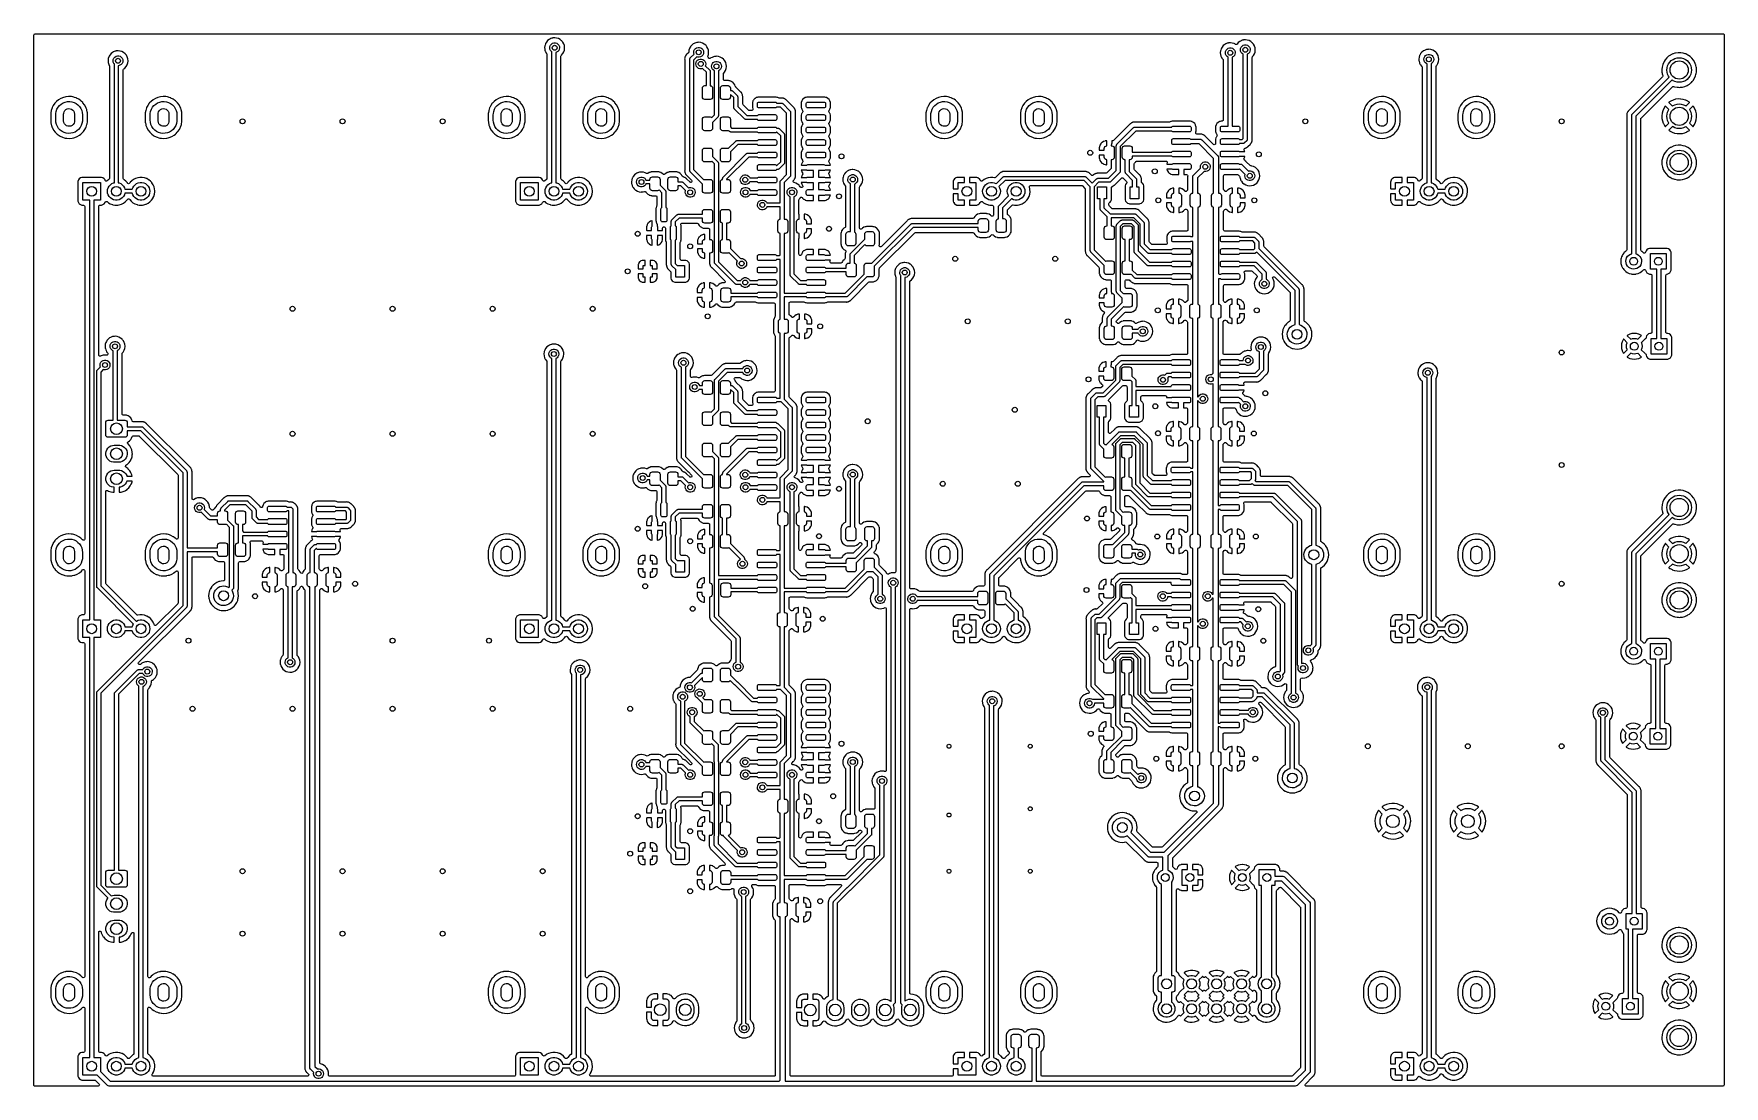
# Model space of a CAD drawing. Extents: x 63 to 234, y -148 to -41.
import ezdxf

# ---------------------------------------------------------------- set-up
doc = ezdxf.new("R2010")
doc.units = 0
doc.layers.add('BLACK', color=7, linetype='CONTINUOUS')

msp = doc.modelspace()

# ---------------------------------------------------------------- linework, layer by layer
at = {"layer": 'BLACK', "linetype": 'CONTINUOUS'}
for p, q in [((62.6155, -40.7665), (62.6355, -40.6984)), ((62.6155, -147.447), (62.6155, -40.7665)), ((62.6355, -40.6984), (62.6892, -40.6519)), ((62.6892, -40.6519), (62.7415, -40.6405)), ((62.7415, -40.6405), (234.192, -40.6405)), ((115.043, -41.1731), (114.964, -41.2144)), ((115.134, -41.1257), (115.043, -41.1731)), ((115.14, -41.1228), (115.134, -41.1257)), ((115.134, -41.1257), (115.134, -41.1257)), ((115.218, -41.0996), (115.14, -41.1228)), ((115.323, -41.0687), (115.218, -41.0996)), ((115.329, -41.067), (115.323, -41.0687)), ((115.323, -41.0687), (115.323, -41.0687)), ((115.335, -41.0664), (115.329, -41.067)), ((115.444, -41.0566), (115.335, -41.0664)), ((115.335, -41.0664), (115.335, -41.0664)), ((115.526, -41.049), (115.444, -41.0566)), ((115.532, -41.0497), (115.526, -41.049)), ((115.717, -41.0691), (115.532, -41.0497)), ((115.532, -41.0497), (115.532, -41.0497)), ((115.723, -41.0697), (115.717, -41.0691)), ((115.717, -41.0691), (115.717, -41.0691)), ((115.912, -41.1282), (115.723, -41.0697)), ((116.086, -41.2223), (115.912, -41.1282)), ((234.192, -40.6405), (234.261, -40.6605)), ((234.261, -40.6605), (234.307, -40.7142)), ((234.307, -40.7142), (234.319, -40.7665)), ((234.319, -40.7665), (234.319, -147.447)), ((70.2729, -42.923), (70.2394, -42.984)), ((70.3317, -42.8161), (70.2729, -42.923)), ((70.3346, -42.8107), (70.3317, -42.8161)), ((70.3317, -42.8161), (70.3317, -42.8161)), ((70.4618, -42.6592), (70.3346, -42.8107)), ((70.6159, -42.5352), (70.4618, -42.6592)), ((70.7139, -42.484), (70.6159, -42.5352)), ((70.7857, -42.4465), (70.7139, -42.484)), ((70.7912, -42.4436), (70.7857, -42.4465)), ((70.7857, -42.4465), (70.7857, -42.4465)), ((70.8699, -42.4204), (70.7912, -42.4436)), ((70.975, -42.3895), (70.8699, -42.4204)), ((70.9666, -42.9268), (71.1029, -42.8878)), ((70.9809, -42.3878), (70.975, -42.3895)), ((70.975, -42.3895), (70.975, -42.3895)), ((70.987, -42.3872), (70.9809, -42.3878)), ((70.9871, -42.3872), (70.987, -42.3872)), ((71.0954, -42.3774), (70.9871, -42.3872)), ((71.1779, -42.3698), (71.0954, -42.3774)), ((71.1029, -42.8878), (71.2447, -42.8887)), ((71.184, -42.3705), (71.1779, -42.3698)), ((71.3684, -42.3899), (71.184, -42.3705)), ((71.184, -42.3705), (71.184, -42.3705)), ((71.2447, -42.8887), (71.3805, -42.9293)), ((71.3746, -42.3905), (71.3684, -42.3899)), ((71.3684, -42.3899), (71.3684, -42.3899)), ((71.5635, -42.449), (71.3746, -42.3905)), ((71.7375, -42.5431), (71.5635, -42.449)), ((71.7422, -42.547), (71.7375, -42.5431)), ((71.8833, -42.6637), (71.7422, -42.547)), ((71.7422, -42.547), (71.7422, -42.547)), ((71.8899, -42.6691), (71.8833, -42.6637)), ((71.8938, -42.6739), (71.8899, -42.6691)), ((71.9274, -42.7152), (71.8938, -42.6739)), ((71.8938, -42.6739), (71.8938, -42.6739)), ((72.0149, -42.8224), (71.9274, -42.7152)), ((72.1077, -42.997), (72.0149, -42.8224)), ((114.528, -41.8517), (114.506, -42.0483)), ((114.506, -42.0483), (114.506, -42.0544)), ((114.506, -42.0544), (114.513, -42.1334)), ((114.513, -42.1334), (114.522, -42.2453)), ((114.522, -42.2453), (114.538, -42.2995)), ((114.544, -41.8016), (114.528, -41.8517)), ((114.538, -42.2995), (114.564, -42.3907)), ((114.586, -41.6691), (114.544, -41.8016)), ((114.564, -42.3907), (114.577, -42.4354)), ((114.577, -42.4354), (114.584, -42.449)), ((114.584, -42.449), (114.661, -42.5984)), ((114.588, -41.6632), (114.586, -41.6691)), ((114.586, -41.6691), (114.586, -41.6691)), ((114.607, -41.6291), (114.588, -41.6632)), ((114.68, -41.4953), (114.607, -41.6291)), ((114.661, -42.5984), (114.667, -42.6114)), ((114.667, -42.6114), (114.671, -42.6162)), ((114.671, -42.6162), (114.711, -42.6667)), ((114.683, -41.4899), (114.68, -41.4953)), ((114.68, -41.4953), (114.68, -41.4953)), ((114.81, -41.3384), (114.683, -41.4899)), ((114.711, -42.6667), (114.738, -42.7325)), ((114.738, -42.7325), (114.738, -42.745)), ((114.738, -42.745), (114.738, -55.3496)), ((114.964, -41.2144), (114.81, -41.3384)), ((115.019, -42.0563), (115.041, -41.9162)), ((115.038, -42.1969), (115.019, -42.0563)), ((115.095, -42.3266), (115.038, -42.1969)), ((115.041, -41.9162), (115.101, -41.7879)), ((115.186, -42.4351), (115.095, -42.3266)), ((115.101, -41.7879), (115.195, -41.6816)), ((115.247, -42.4758), (115.186, -42.4351)), ((115.195, -41.6816), (115.315, -41.606)), ((115.247, -55.7694), (115.247, -42.4758)), ((115.315, -41.606), (115.451, -41.567)), ((115.451, -41.567), (115.593, -41.5679)), ((115.593, -41.5679), (115.729, -41.6085)), ((115.718, -42.5213), (115.647, -42.5406)), ((115.647, -42.5406), (115.647, -55.7694)), ((115.839, -42.4471), (115.718, -42.5213)), ((115.729, -41.6085), (115.848, -41.6856)), ((115.934, -42.342), (115.839, -42.4471)), ((115.848, -41.6856), (115.94, -41.793)), ((115.996, -42.2144), (115.934, -42.342)), ((115.94, -41.793), (115.999, -41.9221)), ((116.019, -42.0746), (115.996, -42.2144)), ((115.999, -41.9221), (116.019, -42.0624)), ((116.019, -42.0624), (116.019, -42.0746)), ((116.091, -41.2262), (116.086, -41.2223)), ((116.232, -41.3431), (116.091, -41.2262)), ((116.091, -41.2262), (116.091, -41.2262)), ((116.155, -42.9066), (116.176, -42.8385)), ((116.155, -55.3498), (116.155, -42.9066)), ((116.176, -42.8385), (116.204, -42.8073)), ((116.204, -42.8073), (116.218, -42.7963)), ((116.218, -42.7963), (116.325, -42.6719)), ((116.238, -41.3483), (116.232, -41.3431)), ((116.242, -41.3531), (116.238, -41.3483)), ((116.292, -41.4148), (116.242, -41.3531)), ((116.242, -41.3531), (116.242, -41.3531)), ((116.363, -41.5016), (116.292, -41.4148)), ((116.325, -42.6719), (116.343, -42.6512)), ((116.343, -42.6512), (116.347, -42.6465)), ((116.343, -42.6512), (116.343, -42.6512)), ((116.347, -42.6465), (116.445, -42.4746)), ((116.456, -41.6762), (116.363, -41.5016)), ((116.445, -42.4746), (116.507, -42.2869)), ((116.472, -41.7303), (116.456, -41.6762)), ((116.507, -41.8464), (116.472, -41.7303)), ((116.513, -41.8656), (116.507, -41.8464)), ((116.507, -42.2869), (116.532, -42.0907)), ((116.533, -42.0624), (116.513, -41.8656)), ((116.532, -42.0762), (116.533, -42.0659)), ((116.532, -42.0907), (116.532, -42.0762)), ((116.533, -42.0659), (116.533, -42.0624)), ((116.533, -42.0659), (116.533, -42.0659)), ((128.807, -42.9006), (128.786, -42.9531)), ((128.809, -42.8935), (128.807, -42.9006)), ((128.807, -42.9006), (128.807, -42.9006)), ((128.814, -42.8873), (128.809, -42.8935)), ((128.815, -42.885), (128.814, -42.8873)), ((128.823, -42.8703), (128.815, -42.885)), ((128.825, -42.868), (128.823, -42.8703)), ((128.828, -42.8611), (128.825, -42.868)), ((128.867, -42.8108), (128.828, -42.8611)), ((128.871, -42.8055), (128.867, -42.8108)), ((128.888, -42.7822), (128.871, -42.8055)), ((128.908, -42.7532), (128.888, -42.7822)), ((128.914, -42.7482), (128.908, -42.7532)), ((128.952, -42.7152), (128.914, -42.7482)), ((128.914, -42.7482), (128.914, -42.7482)), ((128.958, -42.7094), (128.952, -42.7152)), ((129.102, -42.5653), (128.958, -42.7094)), ((129.111, -42.5557), (129.102, -42.5653)), ((129.138, -42.4903), (129.111, -42.5557)), ((129.149, -42.3946), (129.138, -42.4903)), ((129.158, -42.3089), (129.149, -42.3946)), ((129.163, -42.2928), (129.158, -42.3089)), ((129.216, -42.1263), (129.163, -42.2928)), ((129.218, -42.1204), (129.216, -42.1263)), ((129.216, -42.1263), (129.216, -42.1263)), ((129.234, -42.0907), (129.218, -42.1204)), ((129.31, -41.9525), (129.234, -42.0907)), ((129.297, -43.0894), (129.688, -42.6987)), ((129.313, -41.9471), (129.31, -41.9525)), ((129.31, -41.9525), (129.31, -41.9525)), ((129.441, -41.7956), (129.313, -41.9471)), ((129.595, -41.6716), (129.441, -41.7956)), ((129.676, -41.6291), (129.595, -41.6716)), ((129.65, -42.5135), (129.671, -42.3734)), ((129.668, -42.6541), (129.65, -42.5135)), ((129.688, -42.6987), (129.668, -42.6541)), ((129.671, -42.3734), (129.732, -42.2451)), ((129.765, -41.5829), (129.676, -41.6291)), ((129.732, -42.2451), (129.826, -42.1388)), ((129.77, -41.58), (129.765, -41.5829)), ((129.765, -41.5829), (129.765, -41.5829)), ((129.867, -41.5515), (129.77, -41.58)), ((129.826, -42.1388), (129.945, -42.0632)), ((129.954, -41.5259), (129.867, -41.5515)), ((129.945, -42.0632), (130.082, -42.0242)), ((129.96, -41.5242), (129.954, -41.5259)), ((129.954, -41.5259), (129.954, -41.5259)), ((129.966, -41.5236), (129.96, -41.5242)), ((130.074, -41.5138), (129.966, -41.5236)), ((129.966, -41.5236), (129.966, -41.5236)), ((130.157, -41.5062), (130.074, -41.5138)), ((130.082, -42.0242), (130.224, -42.0251)), ((130.163, -41.5069), (130.157, -41.5062)), ((130.347, -41.5263), (130.163, -41.5069)), ((130.163, -41.5069), (130.163, -41.5069)), ((130.224, -42.0251), (130.359, -42.0657)), ((130.353, -41.5269), (130.347, -41.5263)), ((130.347, -41.5263), (130.347, -41.5263)), ((130.469, -42.9043), (130.348, -42.9785)), ((130.542, -41.5854), (130.353, -41.5269)), ((130.359, -42.0657), (130.478, -42.1428)), ((130.564, -42.7992), (130.469, -42.9043)), ((130.478, -42.1428), (130.571, -42.2502)), ((130.716, -41.6795), (130.542, -41.5854)), ((130.626, -42.6716), (130.564, -42.7992)), ((130.571, -42.2502), (130.63, -42.3793)), ((130.649, -42.5318), (130.626, -42.6716)), ((130.63, -42.3793), (130.65, -42.5196)), ((130.65, -42.5196), (130.649, -42.5318)), ((130.721, -41.6834), (130.716, -41.6795)), ((130.862, -41.8003), (130.721, -41.6834)), ((130.721, -41.6834), (130.721, -41.6834)), ((130.869, -41.8055), (130.862, -41.8003)), ((130.873, -41.8103), (130.869, -41.8055)), ((130.902, -41.8464), (130.873, -41.8103)), ((130.873, -41.8103), (130.873, -41.8103)), ((130.994, -41.9588), (130.902, -41.8464)), ((131.087, -42.1334), (130.994, -41.9588)), ((131.08, -42.9537), (131.086, -42.8997)), ((131.086, -42.8997), (131.104, -42.8444)), ((131.088, -42.1393), (131.087, -42.1334)), ((131.134, -42.2912), (131.088, -42.1393)), ((131.104, -42.8444), (131.138, -42.7441)), ((131.144, -42.3228), (131.134, -42.2912)), ((131.138, -42.7441), (131.163, -42.5479)), ((131.163, -42.5196), (131.144, -42.3228)), ((131.163, -42.5231), (131.163, -42.5196)), ((131.163, -42.5334), (131.163, -42.5231)), ((131.163, -42.5231), (131.163, -42.5231)), ((131.163, -42.5479), (131.163, -42.5334)), ((183.159, -42.3597), (183.137, -42.5563)), ((183.137, -42.5563), (183.137, -42.5624)), ((183.137, -42.5624), (183.153, -42.745)), ((183.153, -42.745), (183.153, -42.7533)), ((183.153, -42.7533), (183.155, -42.7593)), ((183.155, -42.7593), (183.204, -42.9286)), ((183.18, -42.2941), (183.159, -42.3597)), ((183.217, -42.1771), (183.18, -42.2941)), ((183.219, -42.1712), (183.217, -42.1771)), ((183.217, -42.1771), (183.217, -42.1771)), ((183.261, -42.0942), (183.219, -42.1712)), ((183.311, -42.0033), (183.261, -42.0942)), ((183.314, -41.9979), (183.311, -42.0033)), ((183.311, -42.0033), (183.311, -42.0033)), ((183.441, -41.8464), (183.314, -41.9979)), ((183.595, -41.7224), (183.441, -41.8464)), ((183.694, -41.6708), (183.595, -41.7224)), ((183.65, -42.5643), (183.672, -42.4242)), ((183.668, -42.7049), (183.65, -42.5643)), ((183.726, -42.8346), (183.668, -42.7049)), ((183.672, -42.4242), (183.732, -42.2959)), ((183.765, -41.6337), (183.694, -41.6708)), ((183.817, -42.9431), (183.726, -42.8346)), ((183.732, -42.2959), (183.826, -42.1896)), ((183.77, -41.6308), (183.765, -41.6337)), ((183.765, -41.6337), (183.765, -41.6337)), ((183.849, -41.6076), (183.77, -41.6308)), ((183.826, -42.1896), (183.946, -42.114)), ((183.954, -41.5767), (183.849, -41.6076)), ((183.946, -42.114), (184.082, -42.075)), ((183.96, -41.575), (183.954, -41.5767)), ((183.954, -41.5767), (183.954, -41.5767)), ((183.966, -41.5744), (183.96, -41.575)), ((184.075, -41.5646), (183.966, -41.5744)), ((183.966, -41.5744), (183.966, -41.5744)), ((184.157, -41.557), (184.075, -41.5646)), ((184.082, -42.075), (184.224, -42.0759)), ((184.163, -41.5577), (184.157, -41.557)), ((184.348, -41.5771), (184.163, -41.5577)), ((184.163, -41.5577), (184.163, -41.5577)), ((184.224, -42.0759), (184.36, -42.1165)), ((184.354, -41.5777), (184.348, -41.5771)), ((184.348, -41.5771), (184.348, -41.5771)), ((184.543, -41.6362), (184.354, -41.5777)), ((184.36, -42.1165), (184.479, -42.1936)), ((184.565, -42.85), (184.469, -42.9551)), ((184.479, -42.1936), (184.571, -42.301)), ((184.617, -41.6765), (184.543, -41.6362)), ((184.626, -42.7224), (184.565, -42.85)), ((184.571, -42.301), (184.63, -42.4301)), ((184.688, -41.7149), (184.617, -41.6765)), ((184.65, -42.5826), (184.626, -42.7224)), ((184.63, -42.4301), (184.65, -42.5704)), ((184.65, -42.5704), (184.65, -42.5826)), ((184.715, -41.7255), (184.688, -41.7149)), ((184.786, -41.7243), (184.715, -41.7255)), ((184.845, -41.685), (184.786, -41.7243)), ((184.965, -41.5416), (184.845, -41.685)), ((185.119, -41.4176), (184.965, -41.5416)), ((185.243, -41.3531), (185.119, -41.4176)), ((185.174, -42.2595), (185.196, -42.1194)), ((185.192, -42.4001), (185.174, -42.2595)), ((185.25, -42.5298), (185.192, -42.4001)), ((185.196, -42.1194), (185.256, -41.9911)), ((185.289, -41.3289), (185.243, -41.3531)), ((185.341, -42.6383), (185.25, -42.5298)), ((185.256, -41.9911), (185.35, -41.8848)), ((185.294, -41.326), (185.289, -41.3289)), ((185.289, -41.3289), (185.289, -41.3289)), ((185.373, -41.3028), (185.294, -41.326)), ((185.459, -42.7169), (185.341, -42.6383)), ((185.35, -41.8848), (185.47, -41.8092)), ((185.478, -41.2719), (185.373, -41.3028)), ((185.474, -42.7217), (185.459, -42.7169)), ((185.47, -41.8092), (185.606, -41.7702)), ((185.474, -51.276), (185.474, -42.7217)), ((185.484, -41.2702), (185.478, -41.2719)), ((185.478, -41.2719), (185.478, -41.2719)), ((185.49, -41.2696), (185.484, -41.2702)), ((185.599, -41.2598), (185.49, -41.2696)), ((185.49, -41.2696), (185.49, -41.2696)), ((185.681, -41.2522), (185.599, -41.2598)), ((185.606, -41.7702), (185.748, -41.7711)), ((185.687, -41.2529), (185.681, -41.2522)), ((185.872, -41.2723), (185.687, -41.2529)), ((185.687, -41.2529), (185.687, -41.2529)), ((185.748, -41.7711), (185.884, -41.8117)), ((185.878, -41.2729), (185.872, -41.2723)), ((185.872, -41.2723), (185.872, -41.2723)), ((185.993, -42.6503), (185.874, -42.7236)), ((185.874, -42.7236), (185.874, -51.3591)), ((186.067, -41.3314), (185.878, -41.2729)), ((185.884, -41.8117), (186.003, -41.8888)), ((186.089, -42.5452), (185.993, -42.6503)), ((186.003, -41.8888), (186.095, -41.9962)), ((186.241, -41.4255), (186.067, -41.3314)), ((186.15, -42.4176), (186.089, -42.5452)), ((186.095, -41.9962), (186.154, -42.1253)), ((186.174, -42.2778), (186.15, -42.4176)), ((186.154, -42.1253), (186.174, -42.2656)), ((186.174, -42.2656), (186.174, -42.2778)), ((186.245, -41.4294), (186.241, -41.4255)), ((186.387, -41.5463), (186.245, -41.4294)), ((186.245, -41.4294), (186.245, -41.4294)), ((186.393, -41.5515), (186.387, -41.5463)), ((186.397, -41.5563), (186.393, -41.5515)), ((186.419, -41.5829), (186.397, -41.5563)), ((186.397, -41.5563), (186.397, -41.5563)), ((186.413, -42.9528), (186.498, -42.8544)), ((186.518, -41.7048), (186.419, -41.5829)), ((186.498, -42.8544), (186.502, -42.8497)), ((186.498, -42.8544), (186.498, -42.8544)), ((186.502, -42.8497), (186.6, -42.6778)), ((186.611, -41.8794), (186.518, -41.7048)), ((186.6, -42.6778), (186.662, -42.4901)), ((186.613, -41.8853), (186.611, -41.8794)), ((186.665, -42.0589), (186.613, -41.8853)), ((186.662, -42.4901), (186.687, -42.2939)), ((186.668, -42.0688), (186.665, -42.0589)), ((186.687, -42.2656), (186.668, -42.0688)), ((186.687, -42.2939), (186.687, -42.2656)), ((203.384, -42.8375), (203.332, -43.0029)), ((203.386, -42.8316), (203.384, -42.8375)), ((203.384, -42.8375), (203.384, -42.8375)), ((203.404, -42.8001), (203.386, -42.8316)), ((203.478, -42.6637), (203.404, -42.8001)), ((203.481, -42.6583), (203.478, -42.6637)), ((203.478, -42.6637), (203.478, -42.6637)), ((203.609, -42.5068), (203.481, -42.6583)), ((203.763, -42.3828), (203.609, -42.5068)), ((203.878, -42.3228), (203.763, -42.3828)), ((203.933, -42.2941), (203.878, -42.3228)), ((203.9, -42.9563), (203.994, -42.85)), ((203.938, -42.2912), (203.933, -42.2941)), ((203.933, -42.2941), (203.933, -42.2941)), ((204.074, -42.2513), (203.938, -42.2912)), ((203.994, -42.85), (204.113, -42.7744)), ((204.122, -42.2371), (204.074, -42.2513)), ((204.113, -42.7744), (204.25, -42.7354)), ((204.128, -42.2354), (204.122, -42.2371)), ((204.122, -42.2371), (204.122, -42.2371)), ((204.134, -42.2348), (204.128, -42.2354)), ((204.242, -42.225), (204.134, -42.2348)), ((204.134, -42.2348), (204.134, -42.2348)), ((204.325, -42.2174), (204.242, -42.225)), ((204.25, -42.7354), (204.392, -42.7363)), ((204.331, -42.2181), (204.325, -42.2174)), ((204.515, -42.2375), (204.331, -42.2181)), ((204.331, -42.2181), (204.331, -42.2181)), ((204.392, -42.7363), (204.527, -42.7769)), ((204.521, -42.2381), (204.515, -42.2375)), ((204.515, -42.2375), (204.515, -42.2375)), ((204.71, -42.2966), (204.521, -42.2381)), ((204.527, -42.7769), (204.646, -42.854)), ((204.646, -42.854), (204.739, -42.9614)), ((204.884, -42.3907), (204.71, -42.2966)), ((204.889, -42.3946), (204.884, -42.3907)), ((205.03, -42.5115), (204.889, -42.3946)), ((204.889, -42.3946), (204.889, -42.3946)), ((205.037, -42.5167), (205.03, -42.5115)), ((205.041, -42.5215), (205.037, -42.5167)), ((205.091, -42.5837), (205.041, -42.5215)), ((205.041, -42.5215), (205.041, -42.5215)), ((205.162, -42.67), (205.091, -42.5837)), ((205.255, -42.8446), (205.162, -42.67)), ((205.269, -42.8935), (205.255, -42.8446)), ((205.302, -43.0024), (205.269, -42.8935)), ((228.673, -42.923), (228.478, -43.097)), ((228.677, -42.9204), (228.673, -42.923)), ((228.853, -42.8052), (228.677, -42.9204)), ((228.677, -42.9204), (228.677, -42.9204)), ((228.892, -42.7797), (228.853, -42.8052)), ((229.089, -42.689), (228.892, -42.7797)), ((229.125, -42.6722), (229.089, -42.689)), ((229.129, -42.6702), (229.125, -42.6722)), ((229.125, -42.6722), (229.125, -42.6722)), ((229.315, -42.6162), (229.129, -42.6702)), ((229.376, -42.5984), (229.315, -42.6162)), ((229.38, -42.5971), (229.376, -42.5984)), ((229.376, -42.5984), (229.376, -42.5984)), ((229.639, -42.5619), (229.38, -42.5971)), ((229.644, -42.5619), (229.639, -42.5619)), ((229.787, -42.5638), (229.644, -42.5619)), ((229.644, -42.5619), (229.644, -42.5619)), ((229.901, -42.5653), (229.787, -42.5638)), ((230.159, -42.6073), (229.901, -42.5653)), ((230.163, -42.6087), (230.159, -42.6073)), ((230.361, -42.6722), (230.163, -42.6087)), ((230.408, -42.687), (230.361, -42.6722)), ((230.412, -42.689), (230.408, -42.687)), ((230.637, -42.8001), (230.412, -42.689)), ((230.412, -42.689), (230.412, -42.689)), ((230.642, -42.8026), (230.637, -42.8001)), ((230.646, -42.8052), (230.642, -42.8026)), ((230.702, -42.8444), (230.646, -42.8052)), ((230.646, -42.8052), (230.646, -42.8052)), ((230.857, -42.9516), (230.702, -42.8444)), ((70.1796, -43.1725), (70.1575, -43.3691)), ((70.1575, -43.3691), (70.1587, -43.3832)), ((70.1587, -43.3832), (70.1707, -43.5257)), ((70.1707, -43.5257), (70.1741, -43.5661)), ((70.1741, -43.5661), (70.2286, -43.7563)), ((70.1814, -43.1666), (70.1796, -43.1725)), ((70.2375, -42.9899), (70.1814, -43.1666)), ((70.2286, -43.7563), (70.2314, -43.7617)), ((70.2314, -43.7617), (70.2746, -43.8457)), ((70.2394, -42.984), (70.2375, -42.9899)), ((70.2375, -42.9899), (70.2375, -42.9899)), ((70.2746, -43.8457), (70.2885, -43.9033)), ((70.2885, -43.9033), (70.2885, -55.3496)), ((70.6708, -43.3771), (70.6926, -43.237)), ((70.6892, -43.5177), (70.6708, -43.3771)), ((70.7463, -43.6474), (70.6892, -43.5177)), ((70.6926, -43.237), (70.7529, -43.1087)), ((70.797, -43.7077), (70.7463, -43.6474)), ((70.7529, -43.1087), (70.8467, -43.0024)), ((70.797, -55.7694), (70.797, -43.7077)), ((70.8467, -43.0024), (70.9666, -42.9268)), ((71.2326, -43.8794), (71.197, -43.8787)), ((71.197, -43.8787), (71.197, -55.7694)), ((71.3694, -43.8421), (71.2326, -43.8794)), ((71.4902, -43.7679), (71.3694, -43.8421)), ((71.3805, -42.9293), (71.4995, -43.0064)), ((71.5853, -43.6628), (71.4902, -43.7679)), ((71.4995, -43.0064), (71.592, -43.1138)), ((71.6471, -43.5352), (71.5853, -43.6628)), ((71.592, -43.1138), (71.6507, -43.2429)), ((71.6707, -43.3954), (71.6471, -43.5352)), ((71.6507, -43.2429), (71.6708, -43.3832)), ((71.6708, -43.3832), (71.6707, -43.3954)), ((71.7055, -44.3068), (71.7255, -44.2386)), ((71.7055, -55.3498), (71.7055, -44.3068)), ((71.7255, -44.2386), (71.7539, -44.2075)), ((71.7539, -44.2075), (71.8696, -44.1171)), ((71.8696, -44.1171), (71.9989, -43.9673)), ((71.9989, -43.9673), (72.0966, -43.7954)), ((72.0966, -43.7954), (72.159, -43.6077)), ((72.1649, -43.1864), (72.1077, -42.997)), ((72.159, -43.6077), (72.1838, -43.4115)), ((72.1842, -43.3832), (72.1649, -43.1864)), ((72.1838, -43.4115), (72.1842, -43.3832)), ((128.738, -43.1232), (128.726, -43.186)), ((128.726, -43.186), (128.727, -43.1936)), ((128.727, -43.1936), (128.727, -43.1936)), ((128.727, -43.1936), (128.73, -43.2482)), ((128.73, -43.2482), (128.73, -43.2554)), ((128.73, -43.2554), (128.73, -54.499)), ((128.739, -43.1167), (128.738, -43.1232)), ((128.746, -43.0608), (128.739, -43.1167)), ((128.747, -43.0533), (128.746, -43.0608)), ((128.746, -43.0608), (128.746, -43.0608)), ((128.75, -43.0462), (128.747, -43.0533)), ((128.751, -43.0436), (128.75, -43.0462)), ((128.755, -43.0274), (128.751, -43.0436)), ((128.756, -43.0248), (128.755, -43.0274)), ((128.757, -43.0174), (128.756, -43.0248)), ((128.784, -42.9591), (128.757, -43.0174)), ((128.786, -42.9531), (128.784, -42.9591)), ((129.238, -43.2305), (129.246, -43.1979)), ((129.238, -54.5279), (129.238, -43.2305)), ((129.246, -43.1979), (129.25, -43.1647)), ((129.25, -43.1647), (129.256, -43.155)), ((129.256, -43.155), (129.258, -43.1438)), ((129.258, -43.1438), (129.279, -43.1177)), ((129.279, -43.1177), (129.297, -43.0894)), ((129.97, -42.982), (129.638, -43.3136)), ((129.638, -43.3136), (129.638, -54.4451)), ((129.862, -43.694), (129.884, -43.554)), ((129.88, -43.8346), (129.862, -43.694)), ((129.938, -43.9644), (129.88, -43.8346)), ((129.884, -43.554), (129.944, -43.4256)), ((130.029, -44.0729), (129.938, -43.9644)), ((129.944, -43.4256), (130.038, -43.3194)), ((130.07, -43.0132), (129.97, -42.982)), ((130.147, -44.1514), (130.029, -44.0729)), ((130.038, -43.3194), (130.158, -43.2437)), ((130.211, -43.0158), (130.07, -43.0132)), ((130.282, -44.1937), (130.147, -44.1514)), ((130.158, -43.2437), (130.294, -43.2048)), ((130.348, -42.9785), (130.211, -43.0158)), ((130.424, -44.1963), (130.282, -44.1937)), ((130.294, -43.2048), (130.436, -43.2056)), ((130.543, -44.1639), (130.424, -44.1963)), ((130.436, -43.2056), (130.572, -43.2463)), ((130.932, -44.553), (130.543, -44.1639)), ((130.572, -43.2463), (130.691, -43.3234)), ((130.691, -43.3234), (130.783, -43.4308)), ((130.783, -43.4308), (130.842, -43.5598)), ((130.838, -43.8522), (130.825, -43.8801)), ((130.825, -43.8801), (131.274, -44.329)), ((130.862, -43.7124), (130.838, -43.8522)), ((130.842, -43.5598), (130.862, -43.7002)), ((130.862, -43.7002), (130.862, -43.7124)), ((130.932, -45.909), (130.932, -44.553)), ((131.108, -43.0191), (131.08, -42.9537)), ((131.182, -43.1102), (131.108, -43.0191)), ((131.223, -43.1432), (131.182, -43.1102)), ((131.293, -43.1559), (131.223, -43.1432)), ((131.274, -44.329), (131.291, -44.3573)), ((131.291, -44.3573), (131.312, -44.3834)), ((131.359, -43.1288), (131.293, -43.1559)), ((131.312, -44.3834), (131.315, -44.3946)), ((131.315, -44.3946), (131.321, -44.4044)), ((131.321, -44.4044), (131.325, -44.4376)), ((131.325, -44.4376), (131.332, -44.4702)), ((131.332, -44.4702), (131.332, -45.914)), ((131.402, -43.094), (131.359, -43.1288)), ((131.517, -43.034), (131.402, -43.094)), ((131.457, -43.9359), (131.479, -43.7958)), ((131.475, -44.0765), (131.457, -43.9359)), ((131.533, -44.2062), (131.475, -44.0765)), ((131.479, -43.7958), (131.539, -43.6675)), ((131.572, -43.0053), (131.517, -43.034)), ((131.624, -44.3147), (131.533, -44.2062)), ((131.539, -43.6675), (131.633, -43.5612)), ((131.577, -43.0024), (131.572, -43.0053)), ((131.572, -43.0053), (131.572, -43.0053)), ((131.658, -42.9786), (131.577, -43.0024)), ((131.742, -44.3933), (131.624, -44.3147)), ((131.633, -43.5612), (131.753, -43.4856)), ((131.761, -42.9483), (131.658, -42.9786)), ((131.757, -44.3981), (131.742, -44.3933)), ((131.753, -43.4856), (131.889, -43.4466)), ((131.757, -48.8762), (131.757, -44.3981)), ((131.767, -42.9466), (131.761, -42.9483)), ((131.761, -42.9483), (131.761, -42.9483)), ((131.773, -42.946), (131.767, -42.9466)), ((131.882, -42.9362), (131.773, -42.946)), ((131.773, -42.946), (131.773, -42.946)), ((131.964, -42.9286), (131.882, -42.9362)), ((131.889, -43.4466), (132.031, -43.4475)), ((131.97, -42.9293), (131.964, -42.9286)), ((132.155, -42.9487), (131.97, -42.9293)), ((131.97, -42.9293), (131.97, -42.9293)), ((132.031, -43.4475), (132.167, -43.4881)), ((132.161, -42.9493), (132.155, -42.9487)), ((132.155, -42.9487), (132.155, -42.9487)), ((132.276, -44.3267), (132.157, -44.4)), ((132.157, -44.4), (132.157, -48.9593)), ((132.35, -43.0078), (132.161, -42.9493)), ((132.167, -43.4881), (132.286, -43.5652)), ((132.372, -44.2216), (132.276, -44.3267)), ((132.286, -43.5652), (132.378, -43.6726)), ((132.524, -43.1019), (132.35, -43.0078)), ((132.433, -44.094), (132.372, -44.2216)), ((132.378, -43.6726), (132.437, -43.8017)), ((132.457, -43.9542), (132.433, -44.094)), ((132.437, -43.8017), (132.457, -43.942)), ((132.457, -43.942), (132.457, -43.9542)), ((132.528, -43.1058), (132.524, -43.1019)), ((132.671, -43.224), (132.528, -43.1058)), ((132.528, -43.1058), (132.528, -43.1058)), ((132.676, -43.2279), (132.671, -43.224)), ((132.68, -43.2327), (132.676, -43.2279)), ((132.698, -43.2554), (132.68, -43.2327)), ((132.68, -43.2327), (132.68, -43.2327)), ((132.686, -44.6434), (132.696, -44.6292)), ((132.696, -44.6292), (132.781, -44.5308)), ((132.801, -43.3812), (132.698, -43.2554)), ((132.781, -44.5308), (132.785, -44.5261)), ((132.781, -44.5308), (132.781, -44.5308)), ((132.785, -44.5261), (132.883, -44.3542)), ((132.894, -43.5558), (132.801, -43.3812)), ((132.883, -44.3542), (132.945, -44.1665)), ((132.951, -43.7452), (132.894, -43.5558)), ((132.945, -44.1665), (132.97, -43.9703)), ((132.97, -43.942), (132.951, -43.7452)), ((132.97, -43.9703), (132.97, -43.942)), ((183.204, -42.9286), (183.208, -42.9434)), ((183.208, -42.9434), (183.213, -42.9528)), ((183.213, -42.9528), (183.291, -43.1058)), ((183.291, -43.1058), (183.298, -43.1194)), ((183.298, -43.1194), (183.384, -43.2279)), ((183.384, -43.2279), (183.414, -43.2658)), ((183.414, -43.2658), (183.441, -43.3316)), ((183.441, -43.3316), (183.441, -43.3441)), ((183.441, -43.3441), (183.441, -49.3829)), ((183.935, -43.0217), (183.817, -42.9431)), ((183.95, -43.0265), (183.935, -43.0217)), ((183.95, -50.0174), (183.95, -43.0265)), ((184.469, -42.9551), (184.35, -43.0284)), ((184.35, -43.0284), (184.35, -50.0174)), ((186.382, -43.0351), (186.403, -42.967)), ((186.382, -51.3342), (186.382, -43.0351)), ((186.403, -42.967), (186.413, -42.9528)), ((203.326, -43.0201), (203.304, -43.2167)), ((203.304, -43.2167), (203.307, -43.2518)), ((203.307, -43.2518), (203.318, -43.3797)), ((203.318, -43.3797), (203.321, -43.4137)), ((203.321, -43.4137), (203.323, -43.4197)), ((203.323, -43.4197), (203.366, -43.5721)), ((203.332, -43.0029), (203.326, -43.0201)), ((203.366, -43.5721), (203.375, -43.6039)), ((203.375, -43.6039), (203.378, -43.6093)), ((203.378, -43.6093), (203.448, -43.7452)), ((203.448, -43.7452), (203.466, -43.7798)), ((203.466, -43.7798), (203.589, -43.9348)), ((203.589, -43.9348), (203.593, -43.9387)), ((203.593, -43.9387), (203.593, -43.9388)), ((203.593, -43.9388), (203.594, -43.9395)), ((203.594, -43.9395), (203.594, -43.9399)), ((203.594, -43.9399), (203.598, -43.9432)), ((203.598, -43.9432), (203.597, -43.9438)), ((203.597, -43.9438), (203.633, -43.9988)), ((203.633, -43.9988), (203.638, -44.0354)), ((203.638, -44.0354), (203.638, -55.3496)), ((203.818, -43.2247), (203.839, -43.0846)), ((203.836, -43.3653), (203.818, -43.2247)), ((203.893, -43.495), (203.836, -43.3653)), ((203.839, -43.0846), (203.9, -42.9563)), ((203.984, -43.6035), (203.893, -43.495)), ((204.102, -43.6821), (203.984, -43.6035)), ((204.147, -43.696), (204.102, -43.6821)), ((204.147, -55.7694), (204.147, -43.696)), ((204.637, -43.6155), (204.547, -43.6707)), ((204.547, -43.6707), (204.547, -55.7694)), ((204.732, -43.5104), (204.637, -43.6155)), ((204.794, -43.3828), (204.732, -43.5104)), ((204.739, -42.9614), (204.798, -43.0905)), ((204.817, -43.243), (204.794, -43.3828)), ((204.798, -43.0905), (204.818, -43.2308)), ((204.818, -43.2308), (204.817, -43.243)), ((205.055, -43.9663), (205.076, -43.8982)), ((205.055, -55.3498), (205.055, -43.9663)), ((205.076, -43.8982), (205.086, -43.8839)), ((205.086, -43.8839), (205.142, -43.8196)), ((205.142, -43.8196), (205.146, -43.8149)), ((205.142, -43.8196), (205.142, -43.8196)), ((205.146, -43.8149), (205.154, -43.8007)), ((205.154, -43.8007), (205.24, -43.6483)), ((205.24, -43.6483), (205.243, -43.643)), ((205.243, -43.643), (205.306, -43.4553)), ((205.312, -43.034), (205.302, -43.0024)), ((205.306, -43.4553), (205.331, -43.2591)), ((205.331, -43.2308), (205.312, -43.034)), ((205.331, -43.2591), (205.331, -43.2308)), ((228.01, -44.0158), (227.984, -44.2758)), ((227.984, -44.2758), (227.984, -44.2805)), ((227.984, -44.2805), (227.984, -44.2805)), ((227.984, -44.2805), (227.99, -44.4064)), ((227.99, -44.4064), (227.997, -44.5369)), ((227.997, -44.5369), (228.018, -44.6434)), ((228.075, -43.7625), (228.01, -44.0158)), ((228.176, -43.5214), (228.075, -43.7625)), ((228.22, -43.4492), (228.176, -43.5214)), ((228.309, -43.302), (228.22, -43.4492)), ((228.311, -43.298), (228.309, -43.302)), ((228.478, -43.097), (228.311, -43.298)), ((228.497, -44.322), (228.516, -44.1049)), ((228.516, -44.5391), (228.497, -44.322)), ((228.516, -44.1049), (228.572, -43.8945)), ((228.572, -44.7495), (228.516, -44.5391)), ((228.572, -43.8945), (228.664, -43.697)), ((228.664, -43.697), (228.789, -43.5185)), ((228.789, -43.5185), (228.944, -43.3644)), ((228.944, -43.3644), (229.122, -43.2395)), ((229.122, -43.2395), (229.319, -43.1474)), ((229.319, -43.1474), (229.53, -43.091)), ((229.53, -43.091), (229.747, -43.072)), ((229.747, -43.072), (229.964, -43.091)), ((229.964, -43.091), (230.175, -43.1474)), ((230.175, -43.1474), (230.372, -43.2395)), ((230.372, -43.2395), (230.55, -43.3644)), ((230.55, -43.3644), (230.705, -43.5185)), ((230.705, -43.5185), (230.83, -43.697)), ((230.83, -43.697), (230.922, -43.8945)), ((231.047, -43.1306), (230.857, -42.9516)), ((230.922, -43.8945), (230.978, -44.1049)), ((230.978, -44.5391), (230.922, -44.7495)), ((230.978, -44.1049), (230.997, -44.322)), ((230.997, -44.322), (230.978, -44.5391)), ((231.209, -43.3359), (231.047, -43.1306)), ((231.339, -43.5628), (231.209, -43.3359)), ((231.34, -43.5672), (231.339, -43.5628)), ((231.414, -43.7563), (231.34, -43.5672)), ((231.34, -43.5672), (231.34, -43.5672)), ((231.433, -43.8064), (231.414, -43.7563)), ((231.434, -43.811), (231.433, -43.8064)), ((231.485, -44.0354), (231.434, -43.811)), ((231.475, -44.6736), (231.492, -44.5415)), ((231.491, -44.0613), (231.485, -44.0354)), ((231.491, -44.066), (231.491, -44.0613)), ((231.507, -44.2712), (231.491, -44.066)), ((231.491, -44.066), (231.491, -44.066)), ((231.492, -44.5415), (231.508, -44.4174)), ((231.51, -44.322), (231.507, -44.2712)), ((231.508, -44.4143), (231.51, -44.322)), ((231.508, -44.4174), (231.508, -44.4143)), ((231.508, -44.4174), (231.508, -44.4174)), ((130.532, -46.159), (130.551, -46.0633)), ((130.532, -47.059), (130.532, -46.159)), ((130.551, -46.0633), (130.605, -45.9822)), ((130.605, -45.9822), (130.686, -45.928)), ((130.686, -45.928), (130.782, -45.909)), ((130.782, -45.909), (130.932, -45.909)), ((131.332, -45.914), (131.403, -45.928)), ((131.403, -45.928), (131.484, -45.9822)), ((131.484, -45.9822), (131.538, -46.0633)), ((131.538, -46.0633), (131.557, -46.159)), ((131.557, -46.159), (131.557, -47.059)), ((132.357, -46.159), (132.376, -46.0633)), ((132.357, -47.059), (132.357, -46.159)), ((132.376, -46.0633), (132.43, -45.9822)), ((132.43, -45.9822), (132.511, -45.928)), ((132.511, -45.928), (132.607, -45.909)), ((132.607, -45.909), (133.132, -45.909)), ((132.665, -44.7115), (132.686, -44.6434)), ((132.665, -45.2745), (132.665, -44.7115)), ((132.677, -45.3268), (132.665, -45.2745)), ((132.723, -45.3805), (132.677, -45.3268)), ((132.791, -45.4005), (132.723, -45.3805)), ((133.182, -45.4005), (132.791, -45.4005)), ((133.132, -45.909), (133.228, -45.928)), ((133.237, -45.4061), (133.182, -45.4005)), ((133.228, -45.928), (133.309, -45.9822)), ((133.28, -45.4105), (133.237, -45.4061)), ((133.287, -45.4112), (133.28, -45.4105)), ((133.28, -45.4105), (133.28, -45.4105)), ((133.293, -45.4134), (133.287, -45.4112)), ((133.309, -45.4186), (133.293, -45.4134)), ((133.293, -45.4134), (133.293, -45.4134)), ((133.455, -45.4669), (133.309, -45.4186)), ((133.309, -45.9822), (133.363, -46.0633)), ((133.363, -46.0633), (133.382, -46.159)), ((133.382, -46.159), (133.382, -46.409)), ((133.461, -45.4707), (133.455, -45.4669)), ((133.575, -45.541), (133.461, -45.4707)), ((133.461, -45.4707), (133.461, -45.4707)), ((133.605, -45.5597), (133.575, -45.541)), ((133.73, -45.6847), (133.605, -45.5597)), ((133.824, -45.8351), (133.73, -45.6847)), ((133.866, -45.9619), (133.824, -45.8351)), ((133.875, -45.9899), (133.866, -45.9619)), ((133.878, -45.9976), (133.875, -45.9899)), ((133.922, -46.0531), (133.878, -45.9976)), ((133.934, -46.0616), (133.922, -46.0531)), ((133.959, -46.0786), (133.934, -46.0616)), ((133.964, -46.0844), (133.959, -46.0786)), ((133.997, -46.1222), (133.964, -46.0844)), ((134.002, -46.1285), (133.997, -46.1222)), ((134.396, -46.5224), (134.002, -46.1285)), ((228.051, -45.0161), (224.647, -48.4202)), ((224.986, -48.8002), (228.736, -45.0497)), ((229.019, -45.3326), (225.327, -49.0245)), ((227.46, -47.6108), (229.053, -46.0179)), ((228.018, -44.6434), (228.031, -44.711)), ((228.031, -44.711), (228.048, -44.7933)), ((228.048, -44.7933), (228.049, -44.7977)), ((228.049, -44.7977), (228.049, -44.7977)), ((228.049, -44.7977), (228.08, -44.8844)), ((228.085, -44.9553), (228.051, -45.0161)), ((228.08, -44.8844), (228.085, -44.9553)), ((228.664, -44.947), (228.572, -44.7495)), ((228.736, -45.0497), (228.664, -44.947)), ((229.122, -45.4045), (229.019, -45.3326)), ((229.053, -46.0179), (229.115, -45.9839)), ((229.115, -45.9839), (229.184, -45.988)), ((229.319, -45.4966), (229.122, -45.4045)), ((229.184, -45.988), (229.283, -46.0227)), ((229.283, -46.0227), (229.291, -46.0253)), ((229.291, -46.0253), (229.295, -46.0262)), ((229.295, -46.0262), (229.543, -46.0732)), ((229.53, -45.553), (229.319, -45.4966)), ((229.747, -45.572), (229.53, -45.553)), ((229.543, -46.0732), (229.543, -46.0732)), ((229.543, -46.0732), (229.547, -46.0741)), ((229.547, -46.0741), (229.678, -46.0792)), ((229.678, -46.0792), (229.804, -46.0842)), ((229.964, -45.553), (229.747, -45.572)), ((229.804, -46.0842), (229.804, -46.0842)), ((229.804, -46.0842), (229.809, -46.0844)), ((229.809, -46.0844), (229.888, -46.0757)), ((229.888, -46.0757), (230.064, -46.0564)), ((230.175, -45.4966), (229.964, -45.553)), ((230.064, -46.0564), (230.068, -46.0559)), ((230.064, -46.0564), (230.064, -46.0564)), ((230.068, -46.0559), (230.079, -46.0531)), ((230.079, -46.0531), (230.317, -45.9905)), ((230.372, -45.4045), (230.175, -45.4966)), ((230.317, -45.9905), (230.321, -45.9894)), ((230.317, -45.9905), (230.317, -45.9905)), ((230.321, -45.9894), (230.334, -45.9839)), ((230.334, -45.9839), (230.557, -45.888)), ((230.55, -45.2796), (230.372, -45.4045)), ((230.705, -45.1255), (230.55, -45.2796)), ((230.557, -45.888), (230.561, -45.8862)), ((230.561, -45.8862), (230.644, -45.8351)), ((230.644, -45.8351), (230.78, -45.7511)), ((230.83, -44.947), (230.705, -45.1255)), ((230.78, -45.7511), (230.784, -45.7486)), ((230.78, -45.7511), (230.78, -45.7511)), ((230.784, -45.7486), (230.787, -45.7456)), ((230.787, -45.7456), (230.979, -45.5828)), ((230.787, -45.7456), (230.787, -45.7456)), ((230.922, -44.7495), (230.83, -44.947)), ((230.979, -45.5828), (230.983, -45.5798)), ((230.979, -45.5828), (230.979, -45.5828)), ((230.983, -45.5798), (231.067, -45.4842)), ((231.067, -45.4842), (231.152, -45.3868)), ((231.152, -45.3868), (231.155, -45.3833)), ((231.152, -45.3868), (231.152, -45.3868)), ((231.155, -45.3833), (231.297, -45.1634)), ((231.297, -45.1634), (231.404, -44.9251)), ((231.404, -44.9251), (231.45, -44.764)), ((231.45, -44.764), (231.474, -44.6781)), ((231.474, -44.6781), (231.475, -44.6736)), ((231.474, -44.6781), (231.474, -44.6781)), ((64.5824, -47.9324), (64.4766, -48.145)), ((64.5844, -47.9283), (64.5824, -47.9324)), ((64.5824, -47.9324), (64.5824, -47.9324)), ((64.739, -47.7055), (64.5844, -47.9283)), ((64.7791, -47.6625), (64.739, -47.7055)), ((64.9209, -47.5107), (64.7791, -47.6625)), ((64.9241, -47.5074), (64.9209, -47.5107)), ((65.1358, -47.338), (64.9241, -47.5074)), ((65.0762, -48.1117), (65.222, -47.9339)), ((65.3698, -47.201), (65.1358, -47.338)), ((65.222, -47.9339), (65.3957, -47.7831)), ((65.3773, -47.198), (65.3698, -47.201)), ((65.6169, -47.1009), (65.3773, -47.198)), ((65.3957, -47.7831), (65.5923, -47.6638)), ((65.5923, -47.6638), (65.8062, -47.5794)), ((65.6212, -47.0992), (65.6169, -47.1009)), ((65.6169, -47.1009), (65.6169, -47.1009)), ((65.7592, -47.0654), (65.6212, -47.0992)), ((65.8801, -47.0358), (65.7592, -47.0654)), ((65.8062, -47.5794), (66.0313, -47.5321)), ((65.8846, -47.0347), (65.8801, -47.0358)), ((65.8801, -47.0358), (65.8801, -47.0358)), ((66.1545, -47.009), (65.8846, -47.0347)), ((66.0313, -47.5321), (66.2611, -47.5235)), ((66.1591, -47.0092), (66.1545, -47.009)), ((66.4208, -47.0222), (66.1591, -47.0092)), ((66.1591, -47.0092), (66.1591, -47.0092)), ((66.2611, -47.5235), (66.489, -47.5537)), ((66.4253, -47.0225), (66.4208, -47.0222)), ((66.4208, -47.0222), (66.4208, -47.0222)), ((66.4298, -47.0233), (66.4253, -47.0225)), ((66.5933, -47.0556), (66.4298, -47.0233)), ((66.4298, -47.0233), (66.4298, -47.0233)), ((66.489, -47.5537), (66.7087, -47.6219)), ((66.6914, -47.0749), (66.5933, -47.0556)), ((66.765, -47.1009), (66.6914, -47.0749)), ((66.7087, -47.6219), (66.9137, -47.7261)), ((66.9427, -47.1637), (66.765, -47.1009)), ((66.9137, -47.7261), (67.0982, -47.8634)), ((66.9428, -47.1637), (66.9427, -47.1637)), ((66.9471, -47.1652), (66.9428, -47.1637)), ((67.187, -47.2915), (66.9471, -47.1652)), ((67.0982, -47.8634), (67.2569, -48.0298)), ((67.1907, -47.2941), (67.187, -47.2915)), ((67.3217, -47.3895), (67.1907, -47.2941)), ((67.2569, -48.0298), (67.3853, -48.2206)), ((67.4063, -47.451), (67.3217, -47.3895)), ((67.4287, -47.473), (67.4063, -47.451)), ((67.591, -47.6316), (67.4287, -47.473)), ((67.6002, -47.6406), (67.591, -47.6316)), ((67.7647, -47.8561), (67.6002, -47.6406)), ((67.8963, -48.0932), (67.7647, -47.8561)), ((74.1824, -47.9324), (74.0766, -48.145)), ((74.1844, -47.9283), (74.1824, -47.9324)), ((74.1824, -47.9324), (74.1824, -47.9324)), ((74.339, -47.7055), (74.1844, -47.9283)), ((74.3791, -47.6625), (74.339, -47.7055)), ((74.5209, -47.5107), (74.3791, -47.6625)), ((74.5241, -47.5074), (74.5209, -47.5107)), ((74.7358, -47.338), (74.5241, -47.5074)), ((74.6762, -48.1117), (74.822, -47.9339)), ((74.9698, -47.201), (74.7358, -47.338)), ((74.822, -47.9339), (74.9957, -47.7831)), ((74.9773, -47.198), (74.9698, -47.201)), ((75.2169, -47.1009), (74.9773, -47.198)), ((74.9957, -47.7831), (75.1923, -47.6638)), ((75.1923, -47.6638), (75.4062, -47.5794)), ((75.2212, -47.0992), (75.2169, -47.1009)), ((75.2169, -47.1009), (75.2169, -47.1009)), ((75.3592, -47.0654), (75.2212, -47.0992)), ((75.4801, -47.0358), (75.3592, -47.0654)), ((75.4062, -47.5794), (75.6313, -47.5321)), ((75.4846, -47.0347), (75.4801, -47.0358)), ((75.4801, -47.0358), (75.4801, -47.0358)), ((75.7545, -47.009), (75.4846, -47.0347)), ((75.6313, -47.5321), (75.8611, -47.5235)), ((75.7591, -47.0092), (75.7545, -47.009)), ((76.0208, -47.0222), (75.7591, -47.0092)), ((75.7591, -47.0092), (75.7591, -47.0092)), ((75.8611, -47.5235), (76.089, -47.5537)), ((76.0253, -47.0225), (76.0208, -47.0222)), ((76.0208, -47.0222), (76.0208, -47.0222)), ((76.0298, -47.0233), (76.0253, -47.0225)), ((76.1933, -47.0556), (76.0298, -47.0233)), ((76.0298, -47.0233), (76.0298, -47.0233)), ((76.089, -47.5537), (76.3087, -47.6219)), ((76.2914, -47.0749), (76.1933, -47.0556)), ((76.365, -47.1009), (76.2914, -47.0749)), ((76.3087, -47.6219), (76.5137, -47.7261)), ((76.5427, -47.1637), (76.365, -47.1009)), ((76.5137, -47.7261), (76.6982, -47.8634)), ((76.5428, -47.1637), (76.5427, -47.1637)), ((76.5471, -47.1652), (76.5428, -47.1637)), ((76.787, -47.2915), (76.5471, -47.1652)), ((76.6982, -47.8634), (76.8569, -48.0298)), ((76.7907, -47.2941), (76.787, -47.2915)), ((76.9217, -47.3895), (76.7907, -47.2941)), ((76.8569, -48.0298), (76.9853, -48.2206)), ((77.0063, -47.451), (76.9217, -47.3895)), ((77.0288, -47.473), (77.0063, -47.451)), ((77.191, -47.6316), (77.0288, -47.473)), ((77.2002, -47.6406), (77.191, -47.6316)), ((77.3647, -47.8561), (77.2002, -47.6406)), ((77.4963, -48.0932), (77.3647, -47.8561)), ((109.032, -47.9324), (108.927, -48.145)), ((109.034, -47.9283), (109.032, -47.9324)), ((109.032, -47.9324), (109.032, -47.9324)), ((109.189, -47.7055), (109.034, -47.9283)), ((109.229, -47.6625), (109.189, -47.7055)), ((109.371, -47.5107), (109.229, -47.6625)), ((109.374, -47.5074), (109.371, -47.5107)), ((109.586, -47.338), (109.374, -47.5074)), ((109.526, -48.1117), (109.672, -47.9339)), ((109.82, -47.201), (109.586, -47.338)), ((109.672, -47.9339), (109.846, -47.7831)), ((109.827, -47.198), (109.82, -47.201)), ((110.067, -47.1009), (109.827, -47.198)), ((109.846, -47.7831), (110.042, -47.6638)), ((110.042, -47.6638), (110.256, -47.5794)), ((110.071, -47.0992), (110.067, -47.1009)), ((110.067, -47.1009), (110.067, -47.1009)), ((110.209, -47.0654), (110.071, -47.0992)), ((110.33, -47.0358), (110.209, -47.0654)), ((110.256, -47.5794), (110.481, -47.5321)), ((110.335, -47.0347), (110.33, -47.0358)), ((110.33, -47.0358), (110.33, -47.0358)), ((110.604, -47.009), (110.335, -47.0347)), ((110.481, -47.5321), (110.711, -47.5235)), ((110.609, -47.0092), (110.604, -47.009)), ((110.871, -47.0222), (110.609, -47.0092)), ((110.609, -47.0092), (110.609, -47.0092)), ((110.711, -47.5235), (110.939, -47.5537)), ((110.875, -47.0225), (110.871, -47.0222)), ((110.871, -47.0222), (110.871, -47.0222)), ((110.88, -47.0233), (110.875, -47.0225)), ((111.043, -47.0556), (110.88, -47.0233)), ((110.88, -47.0233), (110.88, -47.0233)), ((110.939, -47.5537), (111.159, -47.6219)), ((111.141, -47.0749), (111.043, -47.0556)), ((111.215, -47.1009), (111.141, -47.0749)), ((111.159, -47.6219), (111.364, -47.7261)), ((111.393, -47.1637), (111.215, -47.1009)), ((111.364, -47.7261), (111.548, -47.8634)), ((111.397, -47.1652), (111.393, -47.1637)), ((111.393, -47.1637), (111.393, -47.1637)), ((111.637, -47.2915), (111.397, -47.1652)), ((111.548, -47.8634), (111.707, -48.0298)), ((111.641, -47.2941), (111.637, -47.2915)), ((111.772, -47.3895), (111.641, -47.2941)), ((111.707, -48.0298), (111.835, -48.2206)), ((111.856, -47.451), (111.772, -47.3895)), ((111.879, -47.473), (111.856, -47.451)), ((112.041, -47.6316), (111.879, -47.473)), ((112.05, -47.6406), (112.041, -47.6316)), ((112.215, -47.8561), (112.05, -47.6406)), ((112.346, -48.0932), (112.215, -47.8561)), ((118.632, -47.9324), (118.527, -48.145)), ((118.634, -47.9283), (118.632, -47.9324)), ((118.632, -47.9324), (118.632, -47.9324)), ((118.789, -47.7055), (118.634, -47.9283)), ((118.829, -47.6625), (118.789, -47.7055)), ((118.971, -47.5107), (118.829, -47.6625)), ((118.974, -47.5074), (118.971, -47.5107)), ((119.186, -47.338), (118.974, -47.5074)), ((119.126, -48.1117), (119.272, -47.9339)), ((119.42, -47.201), (119.186, -47.338)), ((119.272, -47.9339), (119.446, -47.7831)), ((119.427, -47.198), (119.42, -47.201)), ((119.667, -47.1009), (119.427, -47.198)), ((119.446, -47.7831), (119.642, -47.6638)), ((119.642, -47.6638), (119.856, -47.5794)), ((119.671, -47.0992), (119.667, -47.1009)), ((119.667, -47.1009), (119.667, -47.1009)), ((119.809, -47.0654), (119.671, -47.0992)), ((119.93, -47.0358), (119.809, -47.0654)), ((119.856, -47.5794), (120.081, -47.5321)), ((119.935, -47.0347), (119.93, -47.0358)), ((119.93, -47.0358), (119.93, -47.0358)), ((120.204, -47.009), (119.935, -47.0347)), ((120.081, -47.5321), (120.311, -47.5235)), ((120.209, -47.0092), (120.204, -47.009)), ((120.471, -47.0222), (120.209, -47.0092)), ((120.209, -47.0092), (120.209, -47.0092)), ((120.311, -47.5235), (120.539, -47.5537)), ((120.475, -47.0225), (120.471, -47.0222)), ((120.471, -47.0222), (120.471, -47.0222)), ((120.48, -47.0233), (120.475, -47.0225)), ((120.643, -47.0556), (120.48, -47.0233)), ((120.48, -47.0233), (120.48, -47.0233)), ((120.539, -47.5537), (120.759, -47.6219)), ((120.741, -47.0749), (120.643, -47.0556)), ((120.815, -47.1009), (120.741, -47.0749)), ((120.759, -47.6219), (120.964, -47.7261)), ((120.993, -47.1637), (120.815, -47.1009)), ((120.964, -47.7261), (121.148, -47.8634)), ((120.997, -47.1652), (120.993, -47.1637)), ((120.993, -47.1637), (120.993, -47.1637)), ((121.237, -47.2915), (120.997, -47.1652)), ((121.148, -47.8634), (121.307, -48.0298)), ((121.241, -47.2941), (121.237, -47.2915)), ((121.372, -47.3895), (121.241, -47.2941)), ((121.307, -48.0298), (121.435, -48.2206)), ((121.456, -47.451), (121.372, -47.3895)), ((121.479, -47.473), (121.456, -47.451)), ((121.641, -47.6316), (121.479, -47.473)), ((121.65, -47.6406), (121.641, -47.6316)), ((121.815, -47.8561), (121.65, -47.6406)), ((121.946, -48.0932), (121.815, -47.8561)), ((130.551, -47.1547), (130.532, -47.059)), ((130.605, -47.2358), (130.551, -47.1547)), ((130.686, -47.29), (130.605, -47.2358)), ((130.782, -47.309), (130.686, -47.29)), ((131.307, -47.309), (130.782, -47.309)), ((131.403, -47.29), (131.307, -47.309)), ((131.484, -47.2358), (131.403, -47.29)), ((131.538, -47.1547), (131.484, -47.2358)), ((131.557, -47.059), (131.538, -47.1547)), ((132.376, -47.1547), (132.357, -47.059)), ((132.43, -47.2358), (132.376, -47.1547)), ((132.511, -47.29), (132.43, -47.2358)), ((132.607, -47.309), (132.511, -47.29)), ((133.132, -47.309), (132.607, -47.309)), ((133.228, -47.29), (133.132, -47.309)), ((133.309, -47.2358), (133.228, -47.29)), ((133.363, -47.1547), (133.309, -47.2358)), ((133.382, -47.059), (133.363, -47.1547)), ((133.382, -46.409), (133.481, -46.409)), ((133.398, -46.809), (133.382, -46.809)), ((133.382, -46.809), (133.382, -47.059)), ((133.713, -47.1236), (133.398, -46.809)), ((133.481, -46.409), (133.514, -46.4165)), ((133.514, -46.4165), (133.547, -46.4202)), ((133.547, -46.4202), (133.557, -46.4264)), ((133.557, -46.4264), (133.568, -46.4289)), ((133.568, -46.4289), (133.594, -46.4498)), ((133.594, -46.4498), (133.622, -46.4676)), ((133.622, -46.4676), (134.054, -46.8996)), ((133.713, -48.1076), (133.713, -47.1236)), ((134.054, -46.8996), (134.072, -46.9279)), ((134.072, -46.9279), (134.093, -46.9541)), ((134.093, -46.9541), (134.096, -46.9653)), ((134.096, -46.9653), (134.102, -46.975)), ((134.102, -46.975), (134.105, -47.0082)), ((134.105, -47.0082), (134.113, -47.0408)), ((134.113, -47.0408), (134.113, -48.0248)), ((134.113, -48.0248), (135.037, -48.949)), ((134.402, -46.5274), (134.396, -46.5224)), ((134.448, -46.5688), (134.402, -46.5274)), ((134.452, -46.5751), (134.448, -46.5688)), ((134.484, -46.6215), (134.452, -46.5751)), ((134.452, -46.5751), (134.452, -46.5751)), ((134.488, -46.6268), (134.484, -46.6215)), ((134.522, -46.6715), (134.488, -46.6268)), ((134.527, -46.6775), (134.522, -46.6715)), ((134.522, -46.6715), (134.522, -46.6715)), ((134.53, -46.6845), (134.527, -46.6775)), ((134.532, -46.6867), (134.53, -46.6845)), ((134.54, -46.7015), (134.532, -46.6867)), ((134.541, -46.7039), (134.54, -46.7015)), ((134.545, -46.7101), (134.541, -46.7039)), ((134.548, -46.7173), (134.545, -46.7101)), ((134.568, -46.7699), (134.548, -46.7173)), ((134.548, -46.7173), (134.548, -46.7173)), ((134.57, -46.776), (134.568, -46.7699)), ((134.596, -46.8345), (134.57, -46.776)), ((134.597, -46.842), (134.596, -46.8345)), ((134.598, -46.8446), (134.597, -46.842)), ((134.603, -46.8609), (134.598, -46.8446)), ((134.603, -46.8634), (134.603, -46.8609)), ((134.606, -46.8706), (134.603, -46.8634)), ((134.607, -46.8781), (134.606, -46.8706)), ((134.614, -46.934), (134.607, -46.8781)), ((134.615, -46.9405), (134.614, -46.934)), ((134.626, -47.0034), (134.615, -46.9405)), ((134.621, -47.0697), (134.622, -47.0611)), ((134.621, -47.7619), (134.621, -47.0697)), ((134.624, -47.7887), (134.621, -47.7619)), ((134.622, -47.0611), (134.625, -47.011)), ((134.658, -47.851), (134.624, -47.7887)), ((134.625, -47.011), (134.626, -47.0034)), ((134.625, -47.011), (134.625, -47.011)), ((135.211, -48.4036), (134.658, -47.851)), ((135.62, -47.6442), (135.618, -47.6625)), ((135.618, -47.6625), (135.618, -48.0955)), ((135.621, -47.6316), (135.62, -47.6442)), ((135.668, -47.4654), (135.621, -47.6252)), ((135.621, -47.6252), (135.621, -47.6316)), ((135.621, -47.6316), (135.621, -47.6316)), ((135.711, -47.3922), (135.668, -47.4654)), ((135.749, -47.329), (135.711, -47.3922)), ((135.753, -47.3222), (135.749, -47.329)), ((135.749, -47.329), (135.749, -47.329)), ((135.87, -47.2045), (135.753, -47.3222)), ((135.877, -47.2005), (135.87, -47.2045)), ((136.007, -47.1239), (135.877, -47.2005)), ((135.877, -47.2005), (135.877, -47.2005)), ((136.013, -47.1199), (136.007, -47.1239)), ((136.007, -47.1239), (136.007, -47.1239)), ((136.021, -47.1176), (136.013, -47.1199)), ((136.088, -47.0981), (136.021, -47.1176)), ((136.021, -47.1176), (136.021, -47.1176)), ((136.173, -47.0734), (136.088, -47.0981)), ((136.127, -47.729), (136.138, -47.6716)), ((136.127, -48.029), (136.127, -47.729)), ((136.138, -48.0864), (136.127, -48.029)), ((136.138, -47.6716), (136.171, -47.6229)), ((136.171, -47.6229), (136.22, -47.5904)), ((136.18, -47.0729), (136.173, -47.0734)), ((136.208, -47.0707), (136.18, -47.0729)), ((136.18, -47.0729), (136.18, -47.0729)), ((136.21, -47.0705), (136.208, -47.0707)), ((136.208, -47.0707), (136.208, -47.0707)), ((137.994, -47.0705), (136.21, -47.0705)), ((136.22, -47.5904), (136.277, -47.579)), ((136.277, -47.579), (137.927, -47.579)), ((137.927, -47.579), (137.984, -47.5904)), ((137.984, -47.5904), (138.033, -47.6229)), ((137.996, -47.0707), (137.994, -47.0705)), ((138.024, -47.0729), (137.996, -47.0707)), ((137.996, -47.0707), (137.996, -47.0707)), ((138.031, -47.0734), (138.024, -47.0729)), ((138.024, -47.0729), (138.024, -47.0729)), ((138.116, -47.0981), (138.031, -47.0734)), ((138.033, -47.6229), (138.066, -47.6716)), ((138.066, -47.6716), (138.067, -47.679)), ((138.067, -47.679), (138.557, -47.679)), ((138.183, -47.1176), (138.116, -47.0981)), ((138.191, -47.1199), (138.183, -47.1176)), ((138.183, -47.1176), (138.183, -47.1176)), ((138.247, -47.153), (138.191, -47.1199)), ((138.311, -47.1705), (138.247, -47.153)), ((138.532, -47.1705), (138.311, -47.1705)), ((138.54, -47.1703), (138.532, -47.1705)), ((138.594, -47.1671), (138.54, -47.1703)), ((138.557, -47.679), (138.59, -47.6865)), ((138.59, -47.6865), (138.623, -47.6902)), ((138.602, -47.1667), (138.594, -47.1671)), ((138.594, -47.1671), (138.594, -47.1671)), ((138.665, -47.1783), (138.602, -47.1667)), ((138.623, -47.6902), (138.633, -47.6964)), ((138.633, -47.6964), (138.644, -47.6989)), ((138.644, -47.6989), (138.67, -47.7198)), ((138.671, -47.1794), (138.665, -47.1783)), ((138.67, -47.7198), (138.698, -47.7376)), ((138.697, -47.1828), (138.671, -47.1794)), ((138.727, -47.1867), (138.697, -47.1828)), ((138.698, -47.7376), (139.425, -48.4643)), ((138.734, -47.1877), (138.727, -47.1867)), ((138.727, -47.1867), (138.727, -47.1867)), ((138.742, -47.1905), (138.734, -47.1877)), ((138.744, -47.1911), (138.742, -47.1905)), ((138.76, -47.1958), (138.744, -47.1911)), ((138.763, -47.1966), (138.76, -47.1958)), ((138.77, -47.198), (138.763, -47.1966)), ((138.829, -47.2242), (138.77, -47.198)), ((138.835, -47.2268), (138.829, -47.2242)), ((138.887, -47.2472), (138.835, -47.2268)), ((138.887, -47.2473), (138.887, -47.2472)), ((138.894, -47.25), (138.887, -47.2473)), ((138.9, -47.2544), (138.894, -47.25)), ((138.903, -47.2556), (138.9, -47.2544)), ((138.918, -47.264), (138.903, -47.2556)), ((138.92, -47.2654), (138.918, -47.264)), ((138.927, -47.2685), (138.92, -47.2654)), ((138.933, -47.2732), (138.927, -47.2685)), ((138.977, -47.3079), (138.933, -47.2732)), ((138.982, -47.3119), (138.977, -47.3079)), ((139.035, -47.3486), (138.982, -47.3119)), ((139.04, -47.3543), (139.035, -47.3486)), ((139.073, -47.3922), (139.04, -47.3543)), ((139.04, -47.3543), (139.04, -47.3543)), ((139.078, -47.3985), (139.073, -47.3922)), ((139.767, -48.0871), (139.078, -47.3985)), ((140.57, -47.6442), (140.569, -47.6625)), ((140.569, -47.6625), (140.569, -48.0955)), ((140.571, -47.6316), (140.57, -47.6442)), ((140.618, -47.4654), (140.571, -47.6252)), ((140.571, -47.6252), (140.571, -47.6316)), ((140.571, -47.6316), (140.571, -47.6316)), ((140.661, -47.3922), (140.618, -47.4654)), ((140.699, -47.329), (140.661, -47.3922)), ((140.703, -47.3222), (140.699, -47.329)), ((140.699, -47.329), (140.699, -47.329)), ((140.82, -47.2045), (140.703, -47.3222)), ((140.827, -47.2005), (140.82, -47.2045)), ((140.957, -47.1239), (140.827, -47.2005)), ((140.827, -47.2005), (140.827, -47.2005)), ((140.963, -47.1199), (140.957, -47.1239)), ((140.957, -47.1239), (140.957, -47.1239)), ((140.971, -47.1176), (140.963, -47.1199)), ((141.038, -47.0981), (140.971, -47.1176)), ((140.971, -47.1176), (140.971, -47.1176)), ((141.123, -47.0734), (141.038, -47.0981)), ((141.077, -47.729), (141.088, -47.6716)), ((141.077, -48.029), (141.077, -47.729)), ((141.088, -48.0864), (141.077, -48.029)), ((141.088, -47.6716), (141.121, -47.6229)), ((141.121, -47.6229), (141.17, -47.5904)), ((141.13, -47.0729), (141.123, -47.0734)), ((141.158, -47.0707), (141.13, -47.0729)), ((141.13, -47.0729), (141.13, -47.0729)), ((141.16, -47.0705), (141.158, -47.0707)), ((141.158, -47.0707), (141.158, -47.0707)), ((142.944, -47.0705), (141.16, -47.0705)), ((141.17, -47.5904), (141.227, -47.579)), ((141.227, -47.579), (142.877, -47.579)), ((142.877, -47.579), (142.934, -47.5904)), ((142.934, -47.5904), (142.983, -47.6229)), ((142.946, -47.0707), (142.944, -47.0705)), ((142.974, -47.0729), (142.946, -47.0707)), ((142.946, -47.0707), (142.946, -47.0707)), ((142.981, -47.0734), (142.974, -47.0729)), ((142.974, -47.0729), (142.974, -47.0729)), ((143.066, -47.0981), (142.981, -47.0734)), ((142.983, -47.6229), (143.016, -47.6716)), ((143.016, -47.6716), (143.027, -47.729)), ((143.027, -48.029), (143.016, -48.0864)), ((143.027, -47.729), (143.027, -48.029)), ((143.133, -47.1176), (143.066, -47.0981)), ((143.141, -47.1199), (143.133, -47.1176)), ((143.133, -47.1176), (143.133, -47.1176)), ((143.147, -47.1239), (143.141, -47.1199)), ((143.277, -47.2005), (143.147, -47.1239)), ((143.147, -47.1239), (143.147, -47.1239)), ((143.284, -47.2045), (143.277, -47.2005)), ((143.277, -47.2005), (143.277, -47.2005)), ((143.401, -47.3222), (143.284, -47.2045)), ((143.405, -47.329), (143.401, -47.3222)), ((143.443, -47.3922), (143.405, -47.329)), ((143.405, -47.329), (143.405, -47.329)), ((143.486, -47.4654), (143.443, -47.3922)), ((143.533, -47.6252), (143.486, -47.4654)), ((143.533, -47.6316), (143.533, -47.6252)), ((143.534, -47.6442), (143.533, -47.6316)), ((143.533, -47.6316), (143.533, -47.6316)), ((143.535, -47.6625), (143.534, -47.6442)), ((143.535, -48.0955), (143.535, -47.6625)), ((153.482, -47.9324), (153.377, -48.145)), ((153.484, -47.9283), (153.482, -47.9324)), ((153.482, -47.9324), (153.482, -47.9324)), ((153.639, -47.7055), (153.484, -47.9283)), ((153.679, -47.6625), (153.639, -47.7055)), ((153.821, -47.5107), (153.679, -47.6625)), ((153.824, -47.5074), (153.821, -47.5107)), ((154.036, -47.338), (153.824, -47.5074)), ((153.976, -48.1117), (154.122, -47.9339)), ((154.27, -47.201), (154.036, -47.338)), ((154.122, -47.9339), (154.296, -47.7831)), ((154.277, -47.198), (154.27, -47.201)), ((154.517, -47.1009), (154.277, -47.198)), ((154.296, -47.7831), (154.492, -47.6638)), ((154.492, -47.6638), (154.706, -47.5794)), ((154.521, -47.0992), (154.517, -47.1009)), ((154.517, -47.1009), (154.517, -47.1009)), ((154.659, -47.0654), (154.521, -47.0992)), ((154.78, -47.0358), (154.659, -47.0654)), ((154.706, -47.5794), (154.931, -47.5321)), ((154.785, -47.0347), (154.78, -47.0358)), ((154.78, -47.0358), (154.78, -47.0358)), ((155.054, -47.009), (154.785, -47.0347)), ((154.931, -47.5321), (155.161, -47.5235)), ((155.059, -47.0092), (155.054, -47.009)), ((155.321, -47.0222), (155.059, -47.0092)), ((155.059, -47.0092), (155.059, -47.0092)), ((155.161, -47.5235), (155.389, -47.5537)), ((155.325, -47.0225), (155.321, -47.0222)), ((155.321, -47.0222), (155.321, -47.0222)), ((155.33, -47.0233), (155.325, -47.0225)), ((155.493, -47.0556), (155.33, -47.0233)), ((155.33, -47.0233), (155.33, -47.0233)), ((155.389, -47.5537), (155.609, -47.6219)), ((155.591, -47.0749), (155.493, -47.0556)), ((155.665, -47.1009), (155.591, -47.0749)), ((155.609, -47.6219), (155.814, -47.7261)), ((155.843, -47.1637), (155.665, -47.1009)), ((155.814, -47.7261), (155.998, -47.8634)), ((155.847, -47.1652), (155.843, -47.1637)), ((155.843, -47.1637), (155.843, -47.1637)), ((156.087, -47.2915), (155.847, -47.1652)), ((155.998, -47.8634), (156.157, -48.0298)), ((156.091, -47.2941), (156.087, -47.2915)), ((156.222, -47.3895), (156.091, -47.2941)), ((156.157, -48.0298), (156.285, -48.2206)), ((156.306, -47.451), (156.222, -47.3895)), ((156.329, -47.473), (156.306, -47.451)), ((156.491, -47.6316), (156.329, -47.473)), ((156.5, -47.6406), (156.491, -47.6316)), ((156.665, -47.8561), (156.5, -47.6406)), ((156.796, -48.0932), (156.665, -47.8561)), ((163.082, -47.9324), (162.977, -48.145)), ((163.084, -47.9283), (163.082, -47.9324)), ((163.082, -47.9324), (163.082, -47.9324)), ((163.239, -47.7055), (163.084, -47.9283)), ((163.279, -47.6625), (163.239, -47.7055)), ((163.421, -47.5107), (163.279, -47.6625)), ((163.424, -47.5074), (163.421, -47.5107)), ((163.636, -47.338), (163.424, -47.5074)), ((163.576, -48.1117), (163.722, -47.9339)), ((163.87, -47.201), (163.636, -47.338)), ((163.722, -47.9339), (163.896, -47.7831)), ((163.877, -47.198), (163.87, -47.201)), ((164.117, -47.1009), (163.877, -47.198)), ((163.896, -47.7831), (164.092, -47.6638)), ((164.092, -47.6638), (164.306, -47.5794)), ((164.121, -47.0992), (164.117, -47.1009)), ((164.117, -47.1009), (164.117, -47.1009)), ((164.259, -47.0654), (164.121, -47.0992)), ((164.38, -47.0358), (164.259, -47.0654)), ((164.306, -47.5794), (164.531, -47.5321)), ((164.385, -47.0347), (164.38, -47.0358)), ((164.38, -47.0358), (164.38, -47.0358)), ((164.654, -47.009), (164.385, -47.0347)), ((164.531, -47.5321), (164.761, -47.5235)), ((164.659, -47.0092), (164.654, -47.009)), ((164.921, -47.0222), (164.659, -47.0092)), ((164.659, -47.0092), (164.659, -47.0092)), ((164.761, -47.5235), (164.989, -47.5537)), ((164.925, -47.0225), (164.921, -47.0222)), ((164.921, -47.0222), (164.921, -47.0222)), ((164.93, -47.0233), (164.925, -47.0225)), ((165.093, -47.0556), (164.93, -47.0233)), ((164.93, -47.0233), (164.93, -47.0233)), ((164.989, -47.5537), (165.209, -47.6219)), ((165.191, -47.0749), (165.093, -47.0556)), ((165.265, -47.1009), (165.191, -47.0749)), ((165.209, -47.6219), (165.414, -47.7261)), ((165.443, -47.1637), (165.265, -47.1009)), ((165.414, -47.7261), (165.598, -47.8634)), ((165.447, -47.1652), (165.443, -47.1637)), ((165.443, -47.1637), (165.443, -47.1637)), ((165.687, -47.2915), (165.447, -47.1652)), ((165.598, -47.8634), (165.757, -48.0298)), ((165.691, -47.2941), (165.687, -47.2915)), ((165.822, -47.3895), (165.691, -47.2941)), ((165.757, -48.0298), (165.885, -48.2206)), ((165.906, -47.451), (165.822, -47.3895)), ((165.929, -47.473), (165.906, -47.451)), ((166.091, -47.6316), (165.929, -47.473)), ((166.1, -47.6406), (166.091, -47.6316)), ((166.265, -47.8561), (166.1, -47.6406)), ((166.396, -48.0932), (166.265, -47.8561)), ((197.932, -47.9324), (197.827, -48.145)), ((197.934, -47.9283), (197.932, -47.9324)), ((197.932, -47.9324), (197.932, -47.9324)), ((198.089, -47.7055), (197.934, -47.9283)), ((198.129, -47.6625), (198.089, -47.7055)), ((198.271, -47.5107), (198.129, -47.6625)), ((198.274, -47.5074), (198.271, -47.5107)), ((198.486, -47.338), (198.274, -47.5074)), ((198.426, -48.1117), (198.572, -47.9339)), ((198.72, -47.201), (198.486, -47.338)), ((198.572, -47.9339), (198.746, -47.7831)), ((198.727, -47.198), (198.72, -47.201)), ((198.967, -47.1009), (198.727, -47.198)), ((198.746, -47.7831), (198.942, -47.6638)), ((198.942, -47.6638), (199.156, -47.5794)), ((198.971, -47.0992), (198.967, -47.1009)), ((198.967, -47.1009), (198.967, -47.1009)), ((199.109, -47.0654), (198.971, -47.0992)), ((199.23, -47.0358), (199.109, -47.0654)), ((199.156, -47.5794), (199.381, -47.5321)), ((199.235, -47.0347), (199.23, -47.0358)), ((199.23, -47.0358), (199.23, -47.0358)), ((199.504, -47.009), (199.235, -47.0347)), ((199.381, -47.5321), (199.611, -47.5235)), ((199.509, -47.0092), (199.504, -47.009)), ((199.771, -47.0222), (199.509, -47.0092)), ((199.509, -47.0092), (199.509, -47.0092)), ((199.611, -47.5235), (199.839, -47.5537)), ((199.775, -47.0225), (199.771, -47.0222)), ((199.771, -47.0222), (199.771, -47.0222)), ((199.78, -47.0233), (199.775, -47.0225)), ((199.943, -47.0556), (199.78, -47.0233)), ((199.78, -47.0233), (199.78, -47.0233)), ((199.839, -47.5537), (200.059, -47.6219)), ((200.041, -47.0749), (199.943, -47.0556)), ((200.115, -47.1009), (200.041, -47.0749)), ((200.059, -47.6219), (200.264, -47.7261)), ((200.293, -47.1637), (200.115, -47.1009)), ((200.264, -47.7261), (200.448, -47.8634)), ((200.297, -47.1652), (200.293, -47.1637)), ((200.293, -47.1637), (200.293, -47.1637)), ((200.537, -47.2915), (200.297, -47.1652)), ((200.448, -47.8634), (200.607, -48.0298)), ((200.541, -47.2941), (200.537, -47.2915)), ((200.672, -47.3895), (200.541, -47.2941)), ((200.607, -48.0298), (200.735, -48.2206)), ((200.756, -47.451), (200.672, -47.3895)), ((200.779, -47.473), (200.756, -47.451)), ((200.941, -47.6316), (200.779, -47.473)), ((200.95, -47.6406), (200.941, -47.6316)), ((201.115, -47.8561), (200.95, -47.6406)), ((201.246, -48.0932), (201.115, -47.8561)), ((207.532, -47.9324), (207.427, -48.145)), ((207.534, -47.9283), (207.532, -47.9324)), ((207.532, -47.9324), (207.532, -47.9324)), ((207.689, -47.7055), (207.534, -47.9283)), ((207.729, -47.6625), (207.689, -47.7055)), ((207.871, -47.5107), (207.729, -47.6625)), ((207.874, -47.5074), (207.871, -47.5107)), ((208.086, -47.338), (207.874, -47.5074)), ((208.026, -48.1117), (208.172, -47.9339)), ((208.32, -47.201), (208.086, -47.338)), ((208.172, -47.9339), (208.346, -47.7831)), ((208.327, -47.198), (208.32, -47.201)), ((208.567, -47.1009), (208.327, -47.198)), ((208.346, -47.7831), (208.542, -47.6638)), ((208.542, -47.6638), (208.756, -47.5794)), ((208.571, -47.0992), (208.567, -47.1009)), ((208.567, -47.1009), (208.567, -47.1009)), ((208.709, -47.0654), (208.571, -47.0992)), ((208.83, -47.0358), (208.709, -47.0654)), ((208.756, -47.5794), (208.981, -47.5321)), ((208.835, -47.0347), (208.83, -47.0358)), ((208.83, -47.0358), (208.83, -47.0358)), ((209.104, -47.009), (208.835, -47.0347)), ((208.981, -47.5321), (209.211, -47.5235)), ((209.109, -47.0092), (209.104, -47.009)), ((209.371, -47.0222), (209.109, -47.0092)), ((209.109, -47.0092), (209.109, -47.0092)), ((209.211, -47.5235), (209.439, -47.5537)), ((209.375, -47.0225), (209.371, -47.0222)), ((209.371, -47.0222), (209.371, -47.0222)), ((209.38, -47.0233), (209.375, -47.0225)), ((209.543, -47.0556), (209.38, -47.0233)), ((209.38, -47.0233), (209.38, -47.0233)), ((209.439, -47.5537), (209.659, -47.6219)), ((209.641, -47.0749), (209.543, -47.0556)), ((209.715, -47.1009), (209.641, -47.0749)), ((209.659, -47.6219), (209.864, -47.7261)), ((209.893, -47.1637), (209.715, -47.1009)), ((209.864, -47.7261), (210.048, -47.8634)), ((209.897, -47.1652), (209.893, -47.1637)), ((209.893, -47.1637), (209.893, -47.1637)), ((210.137, -47.2915), (209.897, -47.1652)), ((210.048, -47.8634), (210.207, -48.0298)), ((210.141, -47.2941), (210.137, -47.2915)), ((210.272, -47.3895), (210.141, -47.2941)), ((210.207, -48.0298), (210.335, -48.2206)), ((210.356, -47.451), (210.272, -47.3895)), ((210.379, -47.473), (210.356, -47.451)), ((210.541, -47.6316), (210.379, -47.473)), ((210.55, -47.6406), (210.541, -47.6316)), ((210.715, -47.8561), (210.55, -47.6406)), ((210.846, -48.0932), (210.715, -47.8561)), ((225.873, -49.1982), (227.46, -47.6108)), ((228.309, -48.0023), (228.179, -48.2176)), ((228.315, -47.9947), (228.309, -48.0023)), ((228.325, -47.9824), (228.315, -47.9947)), ((228.335, -47.9753), (228.325, -47.9824)), ((228.348, -47.9825), (228.335, -47.9753)), ((228.705, -48.3392), (228.348, -47.9825)), ((228.709, -47.6001), (228.7, -47.6108)), ((228.7, -47.6108), (228.705, -47.6206)), ((228.705, -47.6206), (229.064, -47.98)), ((228.888, -47.4827), (228.709, -47.6001)), ((228.897, -47.4782), (228.888, -47.4827)), ((229.125, -47.3727), (228.897, -47.4782)), ((229.064, -47.98), (229.122, -47.9395)), ((229.122, -47.9395), (229.319, -47.8474)), ((229.134, -47.3694), (229.125, -47.3727)), ((229.376, -47.2989), (229.134, -47.3694)), ((229.319, -47.8474), (229.53, -47.791)), ((229.385, -47.297), (229.376, -47.2989)), ((229.635, -47.263), (229.385, -47.297)), ((229.53, -47.791), (229.747, -47.772)), ((229.644, -47.2624), (229.635, -47.263)), ((229.896, -47.2657), (229.644, -47.2624)), ((229.747, -47.772), (229.964, -47.791)), ((229.905, -47.2665), (229.896, -47.2657)), ((230.154, -47.307), (229.905, -47.2665)), ((229.964, -47.791), (230.175, -47.8474)), ((230.163, -47.3092), (230.154, -47.307)), ((230.403, -47.386), (230.163, -47.3092)), ((230.175, -47.8474), (230.372, -47.9395)), ((230.372, -47.9395), (230.43, -47.98)), ((230.412, -47.3895), (230.403, -47.386)), ((230.638, -47.5009), (230.412, -47.3895)), ((230.43, -47.98), (230.785, -47.6244)), ((230.646, -47.5057), (230.638, -47.5009)), ((230.782, -47.6006), (230.646, -47.5057)), ((230.792, -47.6127), (230.782, -47.6006)), ((230.785, -47.6244), (230.792, -47.6127)), ((231.145, -47.9833), (230.789, -48.3392)), ((231.156, -47.9768), (231.145, -47.9833)), ((231.168, -47.9853), (231.156, -47.9768)), ((231.206, -48.0325), (231.168, -47.9853)), ((231.211, -48.0402), (231.206, -48.0325)), ((231.336, -48.259), (231.211, -48.0402)), ((64.3328, -48.6959), (64.3285, -48.7816)), ((64.3285, -48.7816), (64.3285, -49.4709)), ((64.3285, -49.4709), (64.3287, -49.4732)), ((64.3287, -49.4732), (64.3346, -49.555)), ((64.3287, -49.4732), (64.3287, -49.4732)), ((64.3391, -48.6592), (64.3328, -48.6959)), ((64.3346, -49.555), (64.3431, -49.6725)), ((64.3784, -48.4333), (64.3391, -48.6592)), ((64.3431, -49.6725), (64.3441, -49.6769)), ((64.3441, -49.6769), (64.3441, -49.6769)), ((64.3441, -49.6769), (64.385, -49.8622)), ((64.3792, -48.4288), (64.3784, -48.4333)), ((64.3784, -48.4333), (64.3784, -48.4333)), ((64.4636, -48.1711), (64.3792, -48.4288)), ((64.4766, -48.145), (64.4636, -48.1711)), ((64.837, -48.882), (64.843, -48.754)), ((64.837, -49.402), (64.837, -48.882)), ((64.8564, -49.6311), (64.837, -49.402)), ((64.843, -48.754), (64.884, -48.5277)), ((64.9142, -49.8537), (64.8564, -49.6311)), ((64.884, -48.5277), (64.9624, -48.3115)), ((64.9624, -48.3115), (65.0762, -48.1117)), ((65.647, -48.792), (65.6529, -48.7117)), ((65.647, -49.492), (65.647, -48.792)), ((65.6673, -49.6399), (65.647, -49.492)), ((65.6529, -48.7117), (65.6945, -48.5683)), ((65.7266, -49.7769), (65.6673, -49.6399)), ((65.6945, -48.5683), (65.7732, -48.4414)), ((65.8205, -49.8929), (65.7266, -49.7769)), ((65.7732, -48.4414), (65.8831, -48.3404)), ((65.8831, -48.3404), (66.0161, -48.2726)), ((66.0161, -48.2726), (66.1625, -48.2431)), ((66.1625, -48.2431), (66.3114, -48.254)), ((66.3114, -48.254), (66.4518, -48.3046)), ((66.4518, -48.3046), (66.5735, -48.3911)), ((66.5735, -48.3911), (66.6675, -48.5071)), ((66.6994, -49.7157), (66.6208, -49.8426)), ((66.6675, -48.5071), (66.7267, -48.6441)), ((66.7411, -49.5723), (66.6994, -49.7157)), ((66.7267, -48.6441), (66.747, -48.792)), ((66.747, -49.492), (66.7411, -49.5723)), ((66.747, -48.792), (66.747, -49.492)), ((67.3853, -48.2206), (67.4798, -48.4303)), ((67.51, -49.7563), (67.4316, -49.9725)), ((67.4798, -48.4303), (67.5376, -48.6529)), ((67.551, -49.53), (67.51, -49.7563)), ((67.5376, -48.6529), (67.557, -48.882)), ((67.557, -49.402), (67.551, -49.53)), ((67.557, -48.882), (67.557, -49.402)), ((67.898, -48.0975), (67.8963, -48.0932)), ((67.9336, -48.1915), (67.898, -48.0975)), ((67.898, -48.0975), (67.898, -48.0975)), ((67.9924, -48.3468), (67.9336, -48.1915)), ((67.9934, -48.3512), (67.9924, -48.3468)), ((68.0493, -48.6044), (67.9934, -48.3512)), ((67.9934, -48.3512), (67.9934, -48.3512)), ((68.0243, -49.8008), (68.0606, -49.5919)), ((68.0509, -48.6115), (68.0493, -48.6044)), ((68.0529, -48.6401), (68.0509, -48.6115)), ((68.0633, -48.7832), (68.0529, -48.6401)), ((68.0606, -49.5918), (68.0612, -49.5881)), ((68.0606, -49.5919), (68.0606, -49.5918)), ((68.0612, -49.5881), (68.0625, -49.5623)), ((68.0625, -49.5623), (68.0654, -49.504)), ((68.0655, -48.8131), (68.0633, -48.7832)), ((68.0654, -49.504), (68.0655, -49.5024)), ((68.0654, -49.504), (68.0654, -49.504)), ((68.0655, -49.5024), (68.0655, -48.8131)), ((73.9328, -48.6959), (73.9285, -48.7816)), ((73.9285, -48.7816), (73.9285, -49.4709)), ((73.9285, -49.4709), (73.9287, -49.4732)), ((73.9287, -49.4732), (73.9287, -49.4732)), ((73.9287, -49.4732), (73.9346, -49.555)), ((73.9391, -48.6592), (73.9328, -48.6959)), ((73.9346, -49.555), (73.9431, -49.6725)), ((73.9784, -48.4333), (73.9391, -48.6592)), ((73.9431, -49.6725), (73.9441, -49.6769)), ((73.9441, -49.6769), (73.9441, -49.6769)), ((73.9441, -49.6769), (73.985, -49.8622)), ((73.9792, -48.4288), (73.9784, -48.4333)), ((73.9784, -48.4333), (73.9784, -48.4333)), ((74.0636, -48.1711), (73.9792, -48.4288)), ((74.0766, -48.145), (74.0636, -48.1711)), ((74.437, -48.882), (74.443, -48.754)), ((74.437, -49.402), (74.437, -48.882)), ((74.4564, -49.6311), (74.437, -49.402)), ((74.443, -48.754), (74.484, -48.5277)), ((74.5142, -49.8537), (74.4564, -49.6311)), ((74.484, -48.5277), (74.5624, -48.3115)), ((74.5624, -48.3115), (74.6762, -48.1117)), ((75.247, -48.792), (75.2529, -48.7117)), ((75.247, -49.492), (75.247, -48.792)), ((75.2673, -49.6399), (75.247, -49.492)), ((75.2529, -48.7117), (75.2946, -48.5683)), ((75.3265, -49.7769), (75.2673, -49.6399)), ((75.2946, -48.5683), (75.3732, -48.4414)), ((75.4205, -49.8929), (75.3265, -49.7769)), ((75.3732, -48.4414), (75.4831, -48.3404)), ((75.4831, -48.3404), (75.6161, -48.2726)), ((75.6161, -48.2726), (75.7625, -48.2431)), ((75.7625, -48.2431), (75.9114, -48.254)), ((75.9114, -48.254), (76.0518, -48.3046)), ((76.0518, -48.3046), (76.1735, -48.3911)), ((76.1735, -48.3911), (76.2674, -48.5071)), ((76.2994, -49.7157), (76.2208, -49.8426)), ((76.2674, -48.5071), (76.3267, -48.6441)), ((76.3411, -49.5723), (76.2994, -49.7157)), ((76.3267, -48.6441), (76.347, -48.792)), ((76.347, -49.492), (76.3411, -49.5723)), ((76.347, -48.792), (76.347, -49.492)), ((76.9853, -48.2206), (77.0798, -48.4303)), ((77.11, -49.7563), (77.0316, -49.9725)), ((77.0798, -48.4303), (77.1376, -48.6529)), ((77.151, -49.53), (77.11, -49.7563)), ((77.1376, -48.6529), (77.157, -48.882)), ((77.157, -49.402), (77.151, -49.53)), ((77.157, -48.882), (77.157, -49.402)), ((77.498, -48.0975), (77.4963, -48.0932)), ((77.5336, -48.1915), (77.498, -48.0975)), ((77.498, -48.0975), (77.498, -48.0975)), ((77.5924, -48.3468), (77.5336, -48.1915)), ((77.5934, -48.3512), (77.5924, -48.3468)), ((77.6493, -48.6044), (77.5934, -48.3512)), ((77.5934, -48.3512), (77.5934, -48.3512)), ((77.6243, -49.8008), (77.6606, -49.5919)), ((77.6509, -48.6115), (77.6493, -48.6044)), ((77.6529, -48.6401), (77.6509, -48.6115)), ((77.6633, -48.7832), (77.6529, -48.6401)), ((77.6606, -49.5918), (77.6612, -49.5881)), ((77.6606, -49.5919), (77.6606, -49.5918)), ((77.6612, -49.5881), (77.6625, -49.5623)), ((77.6625, -49.5623), (77.6654, -49.504)), ((77.6655, -48.8131), (77.6633, -48.7832)), ((77.6654, -49.504), (77.6655, -49.5024)), ((77.6654, -49.504), (77.6654, -49.504)), ((77.6655, -49.5024), (77.6655, -48.8131)), ((108.783, -48.6959), (108.778, -48.7816)), ((108.778, -48.7816), (108.778, -49.4709)), ((108.778, -49.4709), (108.779, -49.4732)), ((108.779, -49.4732), (108.785, -49.555)), ((108.779, -49.4732), (108.779, -49.4732)), ((108.789, -48.6592), (108.783, -48.6959)), ((108.785, -49.555), (108.793, -49.6725)), ((108.828, -48.4333), (108.789, -48.6592)), ((108.793, -49.6725), (108.794, -49.6769)), ((108.794, -49.6769), (108.794, -49.6769)), ((108.794, -49.6769), (108.835, -49.8622)), ((108.829, -48.4288), (108.828, -48.4333)), ((108.828, -48.4333), (108.828, -48.4333)), ((108.914, -48.1711), (108.829, -48.4288)), ((108.927, -48.145), (108.914, -48.1711)), ((109.287, -48.882), (109.293, -48.754)), ((109.287, -49.402), (109.287, -48.882)), ((109.306, -49.6311), (109.287, -49.402)), ((109.293, -48.754), (109.334, -48.5277)), ((109.364, -49.8537), (109.306, -49.6311)), ((109.334, -48.5277), (109.412, -48.3115)), ((109.412, -48.3115), (109.526, -48.1117)), ((110.097, -48.792), (110.103, -48.7117)), ((110.097, -49.492), (110.097, -48.792)), ((110.117, -49.6399), (110.097, -49.492)), ((110.103, -48.7117), (110.145, -48.5683)), ((110.177, -49.7769), (110.117, -49.6399)), ((110.145, -48.5683), (110.223, -48.4414)), ((110.27, -49.8929), (110.177, -49.7769)), ((110.223, -48.4414), (110.333, -48.3404)), ((110.333, -48.3404), (110.466, -48.2726)), ((110.466, -48.2726), (110.612, -48.2431)), ((110.612, -48.2431), (110.761, -48.254)), ((110.761, -48.254), (110.902, -48.3046)), ((110.902, -48.3046), (111.024, -48.3911)), ((111.024, -48.3911), (111.117, -48.5071)), ((111.149, -49.7157), (111.071, -49.8426)), ((111.117, -48.5071), (111.177, -48.6441)), ((111.191, -49.5723), (111.149, -49.7157)), ((111.177, -48.6441), (111.197, -48.792)), ((111.197, -49.492), (111.191, -49.5723)), ((111.197, -48.792), (111.197, -49.492)), ((111.835, -48.2206), (111.93, -48.4303)), ((111.96, -49.7563), (111.882, -49.9725)), ((111.93, -48.4303), (111.988, -48.6529)), ((112.001, -49.53), (111.96, -49.7563)), ((111.988, -48.6529), (112.007, -48.882)), ((112.007, -49.402), (112.001, -49.53)), ((112.007, -48.882), (112.007, -49.402)), ((112.348, -48.0975), (112.346, -48.0932)), ((112.384, -48.1915), (112.348, -48.0975)), ((112.348, -48.0975), (112.348, -48.0975)), ((112.442, -48.3468), (112.384, -48.1915)), ((112.443, -48.3512), (112.442, -48.3468)), ((112.499, -48.6044), (112.443, -48.3512)), ((112.443, -48.3512), (112.443, -48.3512)), ((112.474, -49.8008), (112.511, -49.5919)), ((112.501, -48.6115), (112.499, -48.6044)), ((112.503, -48.6401), (112.501, -48.6115)), ((112.513, -48.7832), (112.503, -48.6401)), ((112.511, -49.5881), (112.513, -49.5623)), ((112.511, -49.5918), (112.511, -49.5881)), ((112.511, -49.5919), (112.511, -49.5918)), ((112.515, -48.8131), (112.513, -48.7832)), ((112.513, -49.5623), (112.515, -49.504)), ((112.515, -49.5024), (112.515, -48.8131)), ((112.515, -49.504), (112.515, -49.5024)), ((112.515, -49.504), (112.515, -49.504)), ((118.383, -48.6959), (118.378, -48.7816)), ((118.378, -48.7816), (118.378, -49.4709)), ((118.378, -49.4709), (118.379, -49.4732)), ((118.379, -49.4732), (118.385, -49.555)), ((118.379, -49.4732), (118.379, -49.4732)), ((118.389, -48.6592), (118.383, -48.6959)), ((118.385, -49.555), (118.393, -49.6725)), ((118.428, -48.4333), (118.389, -48.6592)), ((118.393, -49.6725), (118.394, -49.6769)), ((118.394, -49.6769), (118.394, -49.6769)), ((118.394, -49.6769), (118.435, -49.8622)), ((118.429, -48.4288), (118.428, -48.4333)), ((118.428, -48.4333), (118.428, -48.4333)), ((118.514, -48.1711), (118.429, -48.4288)), ((118.527, -48.145), (118.514, -48.1711)), ((118.887, -48.882), (118.893, -48.754)), ((118.887, -49.402), (118.887, -48.882)), ((118.906, -49.6311), (118.887, -49.402)), ((118.893, -48.754), (118.934, -48.5277)), ((118.964, -49.8537), (118.906, -49.6311)), ((118.934, -48.5277), (119.012, -48.3115)), ((119.012, -48.3115), (119.126, -48.1117)), ((119.697, -48.792), (119.703, -48.7117)), ((119.697, -49.492), (119.697, -48.792)), ((119.717, -49.6399), (119.697, -49.492)), ((119.703, -48.7117), (119.745, -48.5683)), ((119.777, -49.7769), (119.717, -49.6399)), ((119.745, -48.5683), (119.823, -48.4414)), ((119.87, -49.8929), (119.777, -49.7769)), ((119.823, -48.4414), (119.933, -48.3404)), ((119.933, -48.3404), (120.066, -48.2726)), ((120.066, -48.2726), (120.212, -48.2431)), ((120.212, -48.2431), (120.361, -48.254)), ((120.361, -48.254), (120.502, -48.3046)), ((120.502, -48.3046), (120.624, -48.3911)), ((120.624, -48.3911), (120.717, -48.5071)), ((120.749, -49.7157), (120.671, -49.8426)), ((120.717, -48.5071), (120.777, -48.6441)), ((120.791, -49.5723), (120.749, -49.7157)), ((120.777, -48.6441), (120.797, -48.792)), ((120.797, -49.492), (120.791, -49.5723)), ((120.797, -48.792), (120.797, -49.492)), ((121.435, -48.2206), (121.53, -48.4303)), ((121.56, -49.7563), (121.482, -49.9725)), ((121.53, -48.4303), (121.588, -48.6529)), ((121.601, -49.53), (121.56, -49.7563)), ((121.588, -48.6529), (121.607, -48.882)), ((121.607, -49.402), (121.601, -49.53)), ((121.607, -48.882), (121.607, -49.402)), ((121.948, -48.0975), (121.946, -48.0932)), ((121.984, -48.1915), (121.948, -48.0975)), ((121.948, -48.0975), (121.948, -48.0975)), ((122.042, -48.3468), (121.984, -48.1915)), ((122.043, -48.3512), (122.042, -48.3468)), ((122.099, -48.6044), (122.043, -48.3512)), ((122.043, -48.3512), (122.043, -48.3512)), ((122.074, -49.8008), (122.111, -49.5919)), ((122.101, -48.6115), (122.099, -48.6044)), ((122.103, -48.6401), (122.101, -48.6115)), ((122.113, -48.7832), (122.103, -48.6401)), ((122.111, -49.5881), (122.113, -49.5623)), ((122.111, -49.5918), (122.111, -49.5881)), ((122.111, -49.5919), (122.111, -49.5918)), ((122.115, -48.8131), (122.113, -48.7832)), ((122.113, -49.5623), (122.115, -49.504)), ((122.115, -49.5024), (122.115, -48.8131)), ((122.115, -49.504), (122.115, -49.5024)), ((122.115, -49.504), (122.115, -49.504)), ((130.532, -49.334), (130.551, -49.2383)), ((130.532, -50.234), (130.532, -49.334)), ((130.551, -49.2383), (130.605, -49.1572)), ((130.605, -49.1572), (130.686, -49.103)), ((130.686, -49.103), (130.782, -49.084)), ((130.782, -49.084), (131.307, -49.084)), ((131.307, -49.084), (131.403, -49.103)), ((131.403, -49.103), (131.479, -49.1541)), ((131.479, -49.1541), (131.757, -48.8762)), ((132.098, -49.1004), (131.557, -49.6418)), ((131.557, -49.6418), (131.557, -50.234)), ((132.116, -49.0721), (132.098, -49.1004)), ((132.137, -49.046), (132.116, -49.0721)), ((132.14, -49.0348), (132.137, -49.046)), ((132.146, -49.0251), (132.14, -49.0348)), ((132.15, -48.9919), (132.146, -49.0251)), ((132.157, -48.9593), (132.15, -48.9919)), ((132.357, -49.334), (132.376, -49.2383)), ((132.357, -50.234), (132.357, -49.334)), ((132.376, -49.2383), (132.43, -49.1572)), ((132.43, -49.1572), (132.511, -49.103)), ((132.511, -49.103), (132.607, -49.084)), ((132.607, -49.084), (133.132, -49.084)), ((133.132, -49.084), (133.228, -49.103)), ((133.228, -49.103), (133.309, -49.1572)), ((133.309, -49.1572), (133.363, -49.2383)), ((133.363, -49.2383), (133.382, -49.334)), ((133.382, -49.334), (133.382, -50.1012)), ((133.72, -48.1402), (133.713, -48.1076)), ((133.724, -48.1734), (133.72, -48.1402)), ((133.73, -48.1831), (133.724, -48.1734)), ((133.733, -48.1943), (133.73, -48.1831)), ((133.753, -48.2205), (133.733, -48.1943)), ((133.771, -48.2488), (133.753, -48.2205)), ((134.813, -49.2904), (133.771, -48.2488)), ((134.841, -49.3082), (134.813, -49.2904)), ((134.867, -49.3291), (134.841, -49.3082)), ((134.878, -49.3316), (134.867, -49.3291)), ((134.888, -49.3378), (134.878, -49.3316)), ((134.921, -49.3415), (134.888, -49.3378)), ((134.954, -49.349), (134.921, -49.3415)), ((136.137, -49.349), (134.954, -49.349)), ((135.037, -48.949), (136.137, -48.949)), ((135.232, -48.4205), (135.211, -48.4036)), ((135.3, -48.4405), (135.232, -48.4205)), ((135.543, -48.4405), (135.3, -48.4405)), ((135.561, -48.4393), (135.543, -48.4405)), ((135.625, -48.41), (135.561, -48.4393)), ((135.618, -48.0955), (135.621, -48.1328)), ((135.621, -48.1328), (135.623, -48.139)), ((135.623, -48.139), (135.623, -48.139)), ((135.623, -48.139), (135.664, -48.2793)), ((135.664, -48.3503), (135.625, -48.41)), ((135.664, -48.2793), (135.664, -48.3503)), ((136.137, -48.949), (136.138, -48.9416)), ((136.138, -49.3564), (136.137, -49.349)), ((136.171, -48.1351), (136.138, -48.0864)), ((136.138, -48.9416), (136.171, -48.8929)), ((136.171, -49.4051), (136.138, -49.3564)), ((136.22, -48.1676), (136.171, -48.1351)), ((136.171, -48.8929), (136.22, -48.8604)), ((136.22, -49.4376), (136.171, -49.4051)), ((136.277, -48.179), (136.22, -48.1676)), ((136.22, -48.8604), (136.277, -48.849)), ((136.277, -49.449), (136.22, -49.4376)), ((137.927, -48.179), (136.277, -48.179)), ((136.277, -48.849), (137.927, -48.849)), ((137.927, -49.449), (136.277, -49.449)), ((137.984, -48.1676), (137.927, -48.179)), ((137.927, -48.849), (137.984, -48.8604)), ((137.984, -49.4376), (137.927, -49.449)), ((138.033, -48.1351), (137.984, -48.1676)), ((137.984, -48.8604), (138.033, -48.8929)), ((138.033, -49.4051), (137.984, -49.4376)), ((138.066, -48.0864), (138.033, -48.1351)), ((138.033, -48.8929), (138.066, -48.9416)), ((138.066, -49.3564), (138.033, -49.4051)), ((138.067, -48.079), (138.066, -48.0864)), ((138.066, -48.9416), (138.077, -48.999)), ((138.077, -49.299), (138.066, -49.3564)), ((138.474, -48.079), (138.067, -48.079)), ((138.077, -48.999), (138.077, -49.299)), ((139.084, -48.6883), (138.474, -48.079)), ((139.084, -54.9437), (139.084, -48.6883)), ((139.425, -48.4643), (139.443, -48.4926)), ((139.443, -48.4926), (139.464, -48.5188)), ((139.464, -48.5188), (139.466, -48.53)), ((139.466, -48.53), (139.472, -48.5397)), ((139.472, -48.5397), (139.476, -48.5729)), ((139.476, -48.5729), (139.484, -48.6055)), ((139.484, -48.6055), (139.484, -55.0268)), ((139.772, -48.0921), (139.767, -48.0871)), ((139.811, -48.1264), (139.772, -48.0921)), ((139.819, -48.1335), (139.811, -48.1264)), ((139.848, -48.1754), (139.819, -48.1335)), ((139.855, -48.1862), (139.848, -48.1754)), ((139.859, -48.1915), (139.855, -48.1862)), ((139.893, -48.2362), (139.859, -48.1915)), ((139.898, -48.2422), (139.893, -48.2362)), ((139.893, -48.2362), (139.893, -48.2362)), ((139.901, -48.2492), (139.898, -48.2422)), ((139.902, -48.2514), (139.901, -48.2492)), ((139.91, -48.2662), (139.902, -48.2514)), ((139.912, -48.2686), (139.91, -48.2662)), ((139.916, -48.2748), (139.912, -48.2686)), ((139.919, -48.2819), (139.916, -48.2748)), ((139.939, -48.3346), (139.919, -48.2819)), ((139.919, -48.2819), (139.919, -48.2819)), ((139.941, -48.3407), (139.939, -48.3346)), ((139.967, -48.3992), (139.941, -48.3407)), ((139.968, -48.4067), (139.967, -48.3992)), ((139.969, -48.4092), (139.968, -48.4067)), ((139.973, -48.4255), (139.969, -48.4092)), ((139.974, -48.4282), (139.973, -48.4255)), ((139.977, -48.4353), (139.974, -48.4282)), ((139.984, -48.4987), (139.977, -48.4353)), ((139.985, -48.5052), (139.984, -48.4987)), ((139.996, -48.5681), (139.985, -48.5052)), ((139.992, -48.6259), (139.996, -48.5757)), ((139.992, -48.6344), (139.992, -48.6259)), ((139.992, -55.0018), (139.992, -48.6344)), ((139.996, -48.5757), (139.996, -48.5681)), ((139.996, -48.5757), (139.996, -48.5757)), ((140.569, -48.0955), (140.571, -48.1328)), ((140.571, -48.9016), (140.569, -48.93)), ((140.569, -48.93), (140.569, -48.9325)), ((140.569, -48.9325), (140.569, -49.3655)), ((140.569, -49.3655), (140.569, -49.368)), ((140.569, -49.368), (140.569, -49.368)), ((140.569, -49.368), (140.571, -49.394)), ((140.571, -48.1328), (140.587, -48.1862)), ((140.604, -48.7832), (140.571, -48.8952)), ((140.571, -48.8952), (140.571, -48.9016)), ((140.571, -48.9016), (140.571, -48.9016)), ((140.571, -49.394), (140.571, -49.4028)), ((140.571, -49.4028), (140.618, -49.5626)), ((140.587, -48.1862), (140.615, -48.2819)), ((140.616, -48.743), (140.604, -48.7832)), ((140.615, -48.2819), (140.618, -48.2926)), ((140.618, -48.7354), (140.616, -48.743)), ((140.616, -48.743), (140.616, -48.743)), ((140.618, -48.2926), (140.703, -48.4358)), ((140.703, -48.5922), (140.618, -48.7354)), ((140.618, -49.5626), (140.703, -49.7058)), ((140.703, -48.4358), (140.705, -48.4385)), ((140.706, -48.5883), (140.703, -48.5922)), ((140.703, -49.7058), (140.705, -49.7085)), ((140.705, -48.4385), (140.731, -48.5029)), ((140.705, -49.7085), (140.731, -49.7729)), ((140.717, -48.5725), (140.706, -48.5883)), ((140.731, -48.5029), (140.717, -48.5725)), ((140.731, -49.7729), (140.717, -49.8425)), ((141.077, -48.999), (141.088, -48.9416)), ((141.077, -49.299), (141.077, -48.999)), ((141.088, -49.3564), (141.077, -49.299)), ((141.121, -48.1351), (141.088, -48.0864)), ((141.088, -48.9416), (141.121, -48.8929)), ((141.121, -49.4051), (141.088, -49.3564)), ((141.17, -48.1676), (141.121, -48.1351)), ((141.121, -48.8929), (141.17, -48.8604)), ((141.17, -49.4376), (141.121, -49.4051)), ((141.227, -48.179), (141.17, -48.1676)), ((141.17, -48.8604), (141.227, -48.849)), ((141.227, -49.449), (141.17, -49.4376)), ((142.877, -48.179), (141.227, -48.179)), ((141.227, -48.849), (142.877, -48.849)), ((142.877, -49.449), (141.227, -49.449)), ((142.934, -48.1676), (142.877, -48.179)), ((142.877, -48.849), (142.934, -48.8604)), ((142.934, -49.4376), (142.877, -49.449)), ((142.983, -48.1351), (142.934, -48.1676)), ((142.934, -48.8604), (142.983, -48.8929)), ((142.983, -49.4051), (142.934, -49.4376)), ((143.016, -48.0864), (142.983, -48.1351)), ((142.983, -48.8929), (143.016, -48.9416)), ((143.016, -49.3564), (142.983, -49.4051)), ((143.016, -48.9416), (143.027, -48.999)), ((143.027, -49.299), (143.016, -49.3564)), ((143.027, -48.999), (143.027, -49.299)), ((143.373, -48.5251), (143.387, -48.4555)), ((143.399, -48.5895), (143.373, -48.5251)), ((143.373, -49.7951), (143.387, -49.7255)), ((143.387, -48.4555), (143.398, -48.4397)), ((143.387, -49.7255), (143.398, -49.7097)), ((143.398, -48.4397), (143.401, -48.4358)), ((143.398, -49.7097), (143.401, -49.7058)), ((143.401, -48.5922), (143.399, -48.5895)), ((143.401, -48.4358), (143.486, -48.2926)), ((143.486, -48.7354), (143.401, -48.5922)), ((143.401, -49.7058), (143.486, -49.5626)), ((143.486, -48.2926), (143.489, -48.2819)), ((143.488, -48.743), (143.486, -48.7354)), ((143.486, -49.5626), (143.513, -49.4709)), ((143.5, -48.7832), (143.488, -48.743)), ((143.488, -48.743), (143.488, -48.743)), ((143.489, -48.2819), (143.517, -48.1862)), ((143.533, -48.8952), (143.5, -48.7832)), ((143.513, -49.4709), (143.533, -49.4028)), ((143.517, -48.1862), (143.533, -48.1328)), ((143.533, -48.1328), (143.535, -48.0955)), ((143.533, -48.9016), (143.533, -48.8952)), ((143.535, -48.93), (143.533, -48.9016)), ((143.533, -48.9016), (143.533, -48.9016)), ((143.533, -49.394), (143.535, -49.368)), ((143.533, -49.4028), (143.533, -49.394)), ((143.535, -48.9325), (143.535, -48.93)), ((143.535, -49.3655), (143.535, -48.9325)), ((143.535, -49.368), (143.535, -49.3655)), ((143.535, -49.368), (143.535, -49.368)), ((153.233, -48.6959), (153.228, -48.7816)), ((153.228, -48.7816), (153.228, -49.4709)), ((153.228, -49.4709), (153.229, -49.4732)), ((153.229, -49.4732), (153.229, -49.4732)), ((153.229, -49.4732), (153.235, -49.555)), ((153.239, -48.6592), (153.233, -48.6959)), ((153.235, -49.555), (153.243, -49.6725)), ((153.278, -48.4333), (153.239, -48.6592)), ((153.243, -49.6725), (153.244, -49.6769)), ((153.244, -49.6769), (153.244, -49.6769)), ((153.244, -49.6769), (153.285, -49.8622)), ((153.279, -48.4288), (153.278, -48.4333)), ((153.278, -48.4333), (153.278, -48.4333)), ((153.364, -48.1711), (153.279, -48.4288)), ((153.377, -48.145), (153.364, -48.1711)), ((153.737, -48.882), (153.743, -48.754)), ((153.737, -49.402), (153.737, -48.882)), ((153.756, -49.6311), (153.737, -49.402)), ((153.743, -48.754), (153.784, -48.5277)), ((153.814, -49.8537), (153.756, -49.6311)), ((153.784, -48.5277), (153.862, -48.3115)), ((153.862, -48.3115), (153.976, -48.1117)), ((154.547, -48.792), (154.553, -48.7117)), ((154.547, -49.492), (154.547, -48.792)), ((154.567, -49.6399), (154.547, -49.492)), ((154.553, -48.7117), (154.595, -48.5683)), ((154.627, -49.7769), (154.567, -49.6399)), ((154.595, -48.5683), (154.673, -48.4414)), ((154.72, -49.8929), (154.627, -49.7769)), ((154.673, -48.4414), (154.783, -48.3404)), ((154.783, -48.3404), (154.916, -48.2726)), ((154.916, -48.2726), (155.062, -48.2431)), ((155.062, -48.2431), (155.211, -48.254)), ((155.211, -48.254), (155.352, -48.3046)), ((155.352, -48.3046), (155.474, -48.3911)), ((155.474, -48.3911), (155.567, -48.5071)), ((155.599, -49.7157), (155.521, -49.8426)), ((155.567, -48.5071), (155.627, -48.6441)), ((155.641, -49.5723), (155.599, -49.7157)), ((155.627, -48.6441), (155.647, -48.792)), ((155.647, -49.492), (155.641, -49.5723)), ((155.647, -48.792), (155.647, -49.492)), ((156.285, -48.2206), (156.38, -48.4303)), ((156.41, -49.7563), (156.332, -49.9725)), ((156.38, -48.4303), (156.438, -48.6529)), ((156.451, -49.53), (156.41, -49.7563)), ((156.438, -48.6529), (156.457, -48.882)), ((156.457, -49.402), (156.451, -49.53)), ((156.457, -48.882), (156.457, -49.402)), ((156.798, -48.0975), (156.796, -48.0932)), ((156.834, -48.1915), (156.798, -48.0975)), ((156.798, -48.0975), (156.798, -48.0975)), ((156.892, -48.3468), (156.834, -48.1915)), ((156.893, -48.3512), (156.892, -48.3468)), ((156.949, -48.6044), (156.893, -48.3512)), ((156.893, -48.3512), (156.893, -48.3512)), ((156.924, -49.8008), (156.961, -49.5919)), ((156.951, -48.6115), (156.949, -48.6044)), ((156.953, -48.6401), (156.951, -48.6115)), ((156.963, -48.7832), (156.953, -48.6401)), ((156.961, -49.5881), (156.963, -49.5623)), ((156.961, -49.5918), (156.961, -49.5881)), ((156.961, -49.5919), (156.961, -49.5918)), ((156.965, -48.8131), (156.963, -48.7832)), ((156.963, -49.5623), (156.965, -49.504)), ((156.965, -49.5024), (156.965, -48.8131)), ((156.965, -49.504), (156.965, -49.5024)), ((156.965, -49.504), (156.965, -49.504)), ((162.833, -48.6959), (162.828, -48.7816)), ((162.828, -48.7816), (162.828, -49.4709)), ((162.828, -49.4709), (162.829, -49.4732)), ((162.829, -49.4732), (162.835, -49.555)), ((162.829, -49.4732), (162.829, -49.4732)), ((162.839, -48.6592), (162.833, -48.6959)), ((162.835, -49.555), (162.843, -49.6725)), ((162.878, -48.4333), (162.839, -48.6592)), ((162.843, -49.6725), (162.844, -49.6769)), ((162.844, -49.6769), (162.844, -49.6769)), ((162.844, -49.6769), (162.885, -49.8622)), ((162.879, -48.4288), (162.878, -48.4333)), ((162.878, -48.4333), (162.878, -48.4333)), ((162.964, -48.1711), (162.879, -48.4288)), ((162.977, -48.145), (162.964, -48.1711)), ((163.337, -48.882), (163.343, -48.754)), ((163.337, -49.402), (163.337, -48.882)), ((163.356, -49.6311), (163.337, -49.402)), ((163.343, -48.754), (163.384, -48.5277)), ((163.414, -49.8537), (163.356, -49.6311)), ((163.384, -48.5277), (163.462, -48.3115)), ((163.462, -48.3115), (163.576, -48.1117)), ((164.147, -48.792), (164.153, -48.7117)), ((164.147, -49.492), (164.147, -48.792)), ((164.167, -49.6399), (164.147, -49.492)), ((164.153, -48.7117), (164.195, -48.5683)), ((164.227, -49.7769), (164.167, -49.6399)), ((164.195, -48.5683), (164.273, -48.4414)), ((164.32, -49.8929), (164.227, -49.7769)), ((164.273, -48.4414), (164.383, -48.3404)), ((164.383, -48.3404), (164.516, -48.2726)), ((164.516, -48.2726), (164.662, -48.2431)), ((164.662, -48.2431), (164.811, -48.254)), ((164.811, -48.254), (164.952, -48.3046)), ((164.952, -48.3046), (165.074, -48.3911)), ((165.074, -48.3911), (165.167, -48.5071)), ((165.199, -49.7157), (165.121, -49.8426)), ((165.167, -48.5071), (165.227, -48.6441)), ((165.241, -49.5723), (165.199, -49.7157)), ((165.227, -48.6441), (165.247, -48.792)), ((165.247, -49.492), (165.241, -49.5723)), ((165.247, -48.792), (165.247, -49.492)), ((165.885, -48.2206), (165.98, -48.4303)), ((166.01, -49.7563), (165.932, -49.9725)), ((165.98, -48.4303), (166.038, -48.6529)), ((166.051, -49.53), (166.01, -49.7563)), ((166.038, -48.6529), (166.057, -48.882)), ((166.057, -49.402), (166.051, -49.53)), ((166.057, -48.882), (166.057, -49.402)), ((166.398, -48.0975), (166.396, -48.0932)), ((166.434, -48.1915), (166.398, -48.0975)), ((166.398, -48.0975), (166.398, -48.0975)), ((166.492, -48.3468), (166.434, -48.1915)), ((166.493, -48.3512), (166.492, -48.3468)), ((166.549, -48.6044), (166.493, -48.3512)), ((166.493, -48.3512), (166.493, -48.3512)), ((166.524, -49.8008), (166.561, -49.5919)), ((166.551, -48.6115), (166.549, -48.6044)), ((166.553, -48.6401), (166.551, -48.6115)), ((166.563, -48.7832), (166.553, -48.6401)), ((166.561, -49.5881), (166.563, -49.5623)), ((166.561, -49.5918), (166.561, -49.5881)), ((166.561, -49.5919), (166.561, -49.5918)), ((166.565, -48.8131), (166.563, -48.7832)), ((166.563, -49.5623), (166.565, -49.504)), ((166.565, -49.5024), (166.565, -48.8131)), ((166.565, -49.504), (166.565, -49.5024)), ((166.565, -49.504), (166.565, -49.504)), ((173.988, -49.7877), (173.951, -49.8286)), ((173.993, -49.782), (173.988, -49.7877)), ((173.988, -49.7877), (173.988, -49.7877)), ((173.999, -49.7777), (173.993, -49.782)), ((174.045, -49.7459), (173.999, -49.7777)), ((173.999, -49.7777), (173.999, -49.7777)), ((174.051, -49.742), (174.045, -49.7459)), ((174.072, -49.7255), (174.051, -49.742)), ((174.095, -49.7077), (174.072, -49.7255)), ((174.101, -49.7031), (174.095, -49.7077)), ((174.095, -49.7077), (174.095, -49.7077)), ((174.108, -49.7), (174.101, -49.7031)), ((174.11, -49.6987), (174.108, -49.7)), ((174.125, -49.6905), (174.11, -49.6987)), ((174.128, -49.6892), (174.125, -49.6905)), ((174.134, -49.6849), (174.128, -49.6892)), ((174.141, -49.6822), (174.134, -49.6849)), ((174.194, -49.6623), (174.141, -49.6822)), ((174.141, -49.6822), (174.141, -49.6822)), ((174.2, -49.6598), (174.194, -49.6623)), ((174.251, -49.6372), (174.2, -49.6598)), ((174.258, -49.6342), (174.251, -49.6372)), ((174.251, -49.6372), (174.251, -49.6372)), ((174.266, -49.6329), (174.258, -49.6342)), ((174.268, -49.6321), (174.266, -49.6329)), ((174.285, -49.6276), (174.268, -49.6321)), ((174.287, -49.627), (174.285, -49.6276)), ((174.294, -49.6243), (174.287, -49.627)), ((174.358, -49.6166), (174.294, -49.6243)), ((174.364, -49.6157), (174.358, -49.6166)), ((174.427, -49.6047), (174.364, -49.6157)), ((174.435, -49.6052), (174.427, -49.6047)), ((174.485, -49.6086), (174.435, -49.6052)), ((174.435, -49.6052), (174.435, -49.6052)), ((174.493, -49.6089), (174.485, -49.6086)), ((177.977, -49.6089), (174.493, -49.6089)), ((178.041, -49.5914), (177.977, -49.6089)), ((178.097, -49.5583), (178.041, -49.5914)), ((178.105, -49.556), (178.097, -49.5583)), ((178.157, -49.5409), (178.105, -49.556)), ((178.105, -49.556), (178.105, -49.556)), ((178.257, -49.5118), (178.157, -49.5409)), ((178.263, -49.5113), (178.257, -49.5118)), ((178.292, -49.5091), (178.263, -49.5113)), ((178.263, -49.5113), (178.263, -49.5113)), ((178.294, -49.5089), (178.292, -49.5091)), ((178.292, -49.5091), (178.292, -49.5091)), ((180.077, -49.5089), (178.294, -49.5089)), ((180.08, -49.5091), (180.077, -49.5089)), ((180.108, -49.5113), (180.08, -49.5091)), ((180.08, -49.5091), (180.08, -49.5091)), ((180.115, -49.5118), (180.108, -49.5113)), ((180.108, -49.5113), (180.108, -49.5113)), ((180.215, -49.5409), (180.115, -49.5118)), ((180.267, -49.556), (180.215, -49.5409)), ((180.274, -49.5583), (180.267, -49.556)), ((180.267, -49.556), (180.267, -49.556)), ((180.293, -49.5694), (180.274, -49.5583)), ((180.411, -49.6389), (180.293, -49.5694)), ((180.418, -49.6429), (180.411, -49.6389)), ((180.411, -49.6389), (180.411, -49.6389)), ((180.535, -49.7606), (180.418, -49.6429)), ((180.539, -49.7674), (180.535, -49.7606)), ((180.575, -49.8286), (180.539, -49.7674)), ((180.539, -49.7674), (180.539, -49.7674)), ((182.782, -49.7674), (182.746, -49.8286)), ((182.786, -49.7606), (182.782, -49.7674)), ((182.782, -49.7674), (182.782, -49.7674)), ((182.904, -49.6429), (182.786, -49.7606)), ((182.911, -49.6389), (182.904, -49.6429)), ((183.028, -49.5694), (182.911, -49.6389)), ((182.911, -49.6389), (182.911, -49.6389)), ((183.047, -49.5583), (183.028, -49.5694)), ((183.055, -49.556), (183.047, -49.5583)), ((183.107, -49.5409), (183.055, -49.556)), ((183.055, -49.556), (183.055, -49.556)), ((183.207, -49.5118), (183.107, -49.5409)), ((183.213, -49.5113), (183.207, -49.5118)), ((183.242, -49.5091), (183.213, -49.5113)), ((183.213, -49.5113), (183.213, -49.5113)), ((183.244, -49.5089), (183.242, -49.5091)), ((183.242, -49.5091), (183.242, -49.5091)), ((183.315, -49.5089), (183.244, -49.5089)), ((183.368, -49.4975), (183.315, -49.5089)), ((183.421, -49.451), (183.368, -49.4975)), ((183.441, -49.3829), (183.421, -49.451)), ((197.683, -48.6959), (197.678, -48.7816)), ((197.678, -48.7816), (197.678, -49.4709)), ((197.678, -49.4709), (197.679, -49.4732)), ((197.679, -49.4732), (197.685, -49.555)), ((197.679, -49.4732), (197.679, -49.4732)), ((197.689, -48.6592), (197.683, -48.6959)), ((197.685, -49.555), (197.693, -49.6725)), ((197.728, -48.4333), (197.689, -48.6592)), ((197.693, -49.6725), (197.694, -49.6769)), ((197.694, -49.6769), (197.694, -49.6769)), ((197.694, -49.6769), (197.735, -49.8622)), ((197.729, -48.4288), (197.728, -48.4333)), ((197.728, -48.4333), (197.728, -48.4333)), ((197.814, -48.1711), (197.729, -48.4288)), ((197.827, -48.145), (197.814, -48.1711)), ((198.187, -48.882), (198.193, -48.754)), ((198.187, -49.402), (198.187, -48.882)), ((198.206, -49.6311), (198.187, -49.402)), ((198.193, -48.754), (198.234, -48.5277)), ((198.264, -49.8537), (198.206, -49.6311)), ((198.234, -48.5277), (198.312, -48.3115)), ((198.312, -48.3115), (198.426, -48.1117)), ((198.997, -48.792), (199.003, -48.7117)), ((198.997, -49.492), (198.997, -48.792)), ((199.017, -49.6399), (198.997, -49.492)), ((199.003, -48.7117), (199.045, -48.5683)), ((199.077, -49.7769), (199.017, -49.6399)), ((199.045, -48.5683), (199.123, -48.4414)), ((199.17, -49.8929), (199.077, -49.7769)), ((199.123, -48.4414), (199.233, -48.3404)), ((199.233, -48.3404), (199.366, -48.2726)), ((199.366, -48.2726), (199.512, -48.2431)), ((199.512, -48.2431), (199.661, -48.254)), ((199.661, -48.254), (199.802, -48.3046)), ((199.802, -48.3046), (199.924, -48.3911)), ((199.924, -48.3911), (200.017, -48.5071)), ((200.049, -49.7157), (199.971, -49.8426)), ((200.017, -48.5071), (200.077, -48.6441)), ((200.091, -49.5723), (200.049, -49.7157)), ((200.077, -48.6441), (200.097, -48.792)), ((200.097, -49.492), (200.091, -49.5723)), ((200.097, -48.792), (200.097, -49.492)), ((200.735, -48.2206), (200.83, -48.4303)), ((200.86, -49.7563), (200.782, -49.9725)), ((200.83, -48.4303), (200.888, -48.6529)), ((200.901, -49.53), (200.86, -49.7563)), ((200.888, -48.6529), (200.907, -48.882)), ((200.907, -49.402), (200.901, -49.53)), ((200.907, -48.882), (200.907, -49.402)), ((201.248, -48.0975), (201.246, -48.0932)), ((201.284, -48.1915), (201.248, -48.0975)), ((201.248, -48.0975), (201.248, -48.0975)), ((201.342, -48.3468), (201.284, -48.1915)), ((201.343, -48.3512), (201.342, -48.3468)), ((201.399, -48.6044), (201.343, -48.3512)), ((201.343, -48.3512), (201.343, -48.3512)), ((201.374, -49.8008), (201.411, -49.5919)), ((201.401, -48.6115), (201.399, -48.6044)), ((201.403, -48.6401), (201.401, -48.6115)), ((201.413, -48.7832), (201.403, -48.6401)), ((201.411, -49.5881), (201.413, -49.5623)), ((201.411, -49.5918), (201.411, -49.5881)), ((201.411, -49.5919), (201.411, -49.5918)), ((201.415, -48.8131), (201.413, -48.7832)), ((201.413, -49.5623), (201.415, -49.504)), ((201.415, -49.5024), (201.415, -48.8131)), ((201.415, -49.504), (201.415, -49.5024)), ((201.415, -49.504), (201.415, -49.504)), ((207.283, -48.6959), (207.278, -48.7816)), ((207.278, -48.7816), (207.278, -49.4709)), ((207.278, -49.4709), (207.279, -49.4732)), ((207.279, -49.4732), (207.285, -49.555)), ((207.279, -49.4732), (207.279, -49.4732)), ((207.289, -48.6592), (207.283, -48.6959)), ((207.285, -49.555), (207.293, -49.6725)), ((207.328, -48.4333), (207.289, -48.6592)), ((207.293, -49.6725), (207.294, -49.6769)), ((207.294, -49.6769), (207.294, -49.6769)), ((207.294, -49.6769), (207.335, -49.8622)), ((207.329, -48.4288), (207.328, -48.4333)), ((207.328, -48.4333), (207.328, -48.4333)), ((207.414, -48.1711), (207.329, -48.4288)), ((207.427, -48.145), (207.414, -48.1711)), ((207.787, -48.882), (207.793, -48.754)), ((207.787, -49.402), (207.787, -48.882)), ((207.806, -49.6311), (207.787, -49.402)), ((207.793, -48.754), (207.834, -48.5277)), ((207.864, -49.8537), (207.806, -49.6311)), ((207.834, -48.5277), (207.912, -48.3115)), ((207.912, -48.3115), (208.026, -48.1117)), ((208.597, -48.792), (208.603, -48.7117)), ((208.597, -49.492), (208.597, -48.792)), ((208.617, -49.6399), (208.597, -49.492)), ((208.603, -48.7117), (208.645, -48.5683)), ((208.677, -49.7769), (208.617, -49.6399)), ((208.645, -48.5683), (208.723, -48.4414)), ((208.77, -49.8929), (208.677, -49.7769)), ((208.723, -48.4414), (208.833, -48.3404)), ((208.833, -48.3404), (208.966, -48.2726)), ((208.966, -48.2726), (209.112, -48.2431)), ((209.112, -48.2431), (209.261, -48.254)), ((209.261, -48.254), (209.402, -48.3046)), ((209.402, -48.3046), (209.524, -48.3911)), ((209.524, -48.3911), (209.617, -48.5071)), ((209.649, -49.7157), (209.571, -49.8426)), ((209.617, -48.5071), (209.677, -48.6441)), ((209.691, -49.5723), (209.649, -49.7157)), ((209.677, -48.6441), (209.697, -48.792)), ((209.697, -49.492), (209.691, -49.5723)), ((209.697, -48.792), (209.697, -49.492)), ((210.335, -48.2206), (210.43, -48.4303)), ((210.46, -49.7563), (210.382, -49.9725)), ((210.43, -48.4303), (210.488, -48.6529)), ((210.501, -49.53), (210.46, -49.7563)), ((210.488, -48.6529), (210.507, -48.882)), ((210.507, -49.402), (210.501, -49.53)), ((210.507, -48.882), (210.507, -49.402)), ((210.848, -48.0975), (210.846, -48.0932)), ((210.884, -48.1915), (210.848, -48.0975)), ((210.848, -48.0975), (210.848, -48.0975)), ((210.942, -48.3468), (210.884, -48.1915)), ((210.943, -48.3512), (210.942, -48.3468)), ((210.999, -48.6044), (210.943, -48.3512)), ((210.943, -48.3512), (210.943, -48.3512)), ((210.974, -49.8008), (211.011, -49.5919)), ((211.001, -48.6115), (210.999, -48.6044)), ((211.003, -48.6401), (211.001, -48.6115)), ((211.013, -48.7832), (211.003, -48.6401)), ((211.011, -49.5881), (211.013, -49.5623)), ((211.011, -49.5918), (211.011, -49.5881)), ((211.011, -49.5919), (211.011, -49.5918)), ((211.016, -48.8131), (211.013, -48.7832)), ((211.013, -49.5623), (211.015, -49.504)), ((211.015, -49.504), (211.016, -49.5024)), ((211.015, -49.504), (211.015, -49.504)), ((211.016, -49.5024), (211.016, -48.8131)), ((224.427, -48.834), (224.415, -48.8968)), ((224.415, -48.8968), (224.416, -48.9044)), ((224.416, -48.9044), (224.416, -48.9044)), ((224.416, -48.9044), (224.419, -48.959)), ((224.419, -48.959), (224.419, -48.9663)), ((224.419, -48.9663), (224.419, -62.5871)), ((224.428, -48.8275), (224.427, -48.834)), ((224.435, -48.7717), (224.428, -48.8275)), ((224.436, -48.7641), (224.435, -48.7717)), ((224.435, -48.7717), (224.435, -48.7717)), ((224.439, -48.757), (224.436, -48.7641)), ((224.44, -48.7545), (224.439, -48.757)), ((224.444, -48.7382), (224.44, -48.7545)), ((224.445, -48.7357), (224.444, -48.7382)), ((224.446, -48.7282), (224.445, -48.7357)), ((224.473, -48.67), (224.446, -48.7282)), ((224.475, -48.6639), (224.473, -48.67)), ((224.496, -48.6114), (224.475, -48.6639)), ((224.498, -48.6044), (224.496, -48.6114)), ((224.496, -48.6114), (224.496, -48.6114)), ((224.503, -48.5981), (224.498, -48.6044)), ((224.504, -48.5958), (224.503, -48.5981)), ((224.512, -48.5811), (224.504, -48.5958)), ((224.514, -48.5788), (224.512, -48.5811)), ((224.517, -48.5719), (224.514, -48.5788)), ((224.556, -48.5216), (224.517, -48.5719)), ((224.56, -48.5163), (224.556, -48.5216)), ((224.568, -48.5052), (224.56, -48.5163)), ((224.597, -48.4641), (224.568, -48.5052)), ((224.641, -48.426), (224.597, -48.4641)), ((224.647, -48.4202), (224.641, -48.426)), ((224.927, -48.9413), (224.935, -48.9087)), ((224.927, -62.9823), (224.927, -48.9413)), ((224.935, -48.9087), (224.939, -48.8755)), ((224.939, -48.8755), (224.945, -48.8658)), ((224.945, -48.8658), (224.947, -48.8546)), ((224.947, -48.8546), (224.968, -48.8285)), ((224.968, -48.8285), (224.986, -48.8002)), ((225.327, -49.0245), (225.327, -62.9813)), ((225.836, -49.2873), (225.856, -49.2192)), ((225.836, -62.5871), (225.836, -49.2873)), ((225.856, -49.2192), (225.873, -49.1982)), ((228.01, -48.7205), (227.985, -48.9712)), ((227.985, -48.9712), (227.985, -48.9805)), ((227.985, -48.9805), (227.997, -49.2322)), ((227.997, -49.2322), (227.998, -49.2414)), ((227.998, -49.2414), (228.047, -49.4885)), ((228.012, -48.7113), (228.01, -48.7205)), ((228.074, -48.4671), (228.012, -48.7113)), ((228.047, -49.4885), (228.05, -49.4975)), ((228.05, -49.4975), (228.135, -49.7346)), ((228.077, -48.4583), (228.074, -48.4671)), ((228.174, -48.226), (228.077, -48.4583)), ((228.135, -49.7346), (228.139, -49.7432)), ((228.139, -49.7432), (228.258, -49.9651)), ((228.179, -48.2176), (228.174, -48.226)), ((228.35, -50.0597), (228.705, -49.7048)), ((228.497, -49.022), (228.516, -48.8049)), ((228.516, -49.2391), (228.497, -49.022)), ((228.516, -48.8049), (228.572, -48.5945)), ((228.572, -49.4495), (228.516, -49.2391)), ((228.572, -48.5945), (228.664, -48.397)), ((228.664, -49.647), (228.572, -49.4495)), ((228.664, -48.397), (228.705, -48.3392)), ((228.705, -49.7048), (228.664, -49.647)), ((230.789, -48.3392), (230.83, -48.397)), ((230.83, -49.647), (230.789, -49.7048)), ((230.789, -49.7048), (231.147, -50.0627)), ((230.83, -48.397), (230.922, -48.5945)), ((230.922, -49.4495), (230.83, -49.647)), ((230.922, -48.5945), (230.978, -48.8049)), ((230.978, -49.2391), (230.922, -49.4495)), ((230.978, -48.8049), (230.997, -49.022)), ((230.997, -49.022), (230.978, -49.2391)), ((231.298, -49.8589), (231.402, -49.6292)), ((231.34, -48.2674), (231.336, -48.259)), ((231.431, -48.5022), (231.34, -48.2674)), ((231.402, -49.6292), (231.405, -49.6205)), ((231.405, -49.6205), (231.473, -49.378)), ((231.434, -48.5111), (231.431, -48.5022)), ((231.49, -48.7569), (231.434, -48.5111)), ((231.473, -49.378), (231.475, -49.3688)), ((231.475, -49.3688), (231.507, -49.1174)), ((231.491, -48.7661), (231.49, -48.7569)), ((231.51, -49.0189), (231.491, -48.7661)), ((231.507, -49.1174), (231.508, -49.1111)), ((231.508, -49.1111), (231.51, -49.0252)), ((231.51, -49.0252), (231.51, -49.0189)), ((64.385, -49.8622), (64.4016, -49.9372)), ((64.4016, -49.9372), (64.4032, -49.9415)), ((64.4032, -49.9415), (64.4879, -50.1652)), ((64.4879, -50.1652), (64.4977, -50.1908)), ((64.4977, -50.1908), (64.4999, -50.1948)), ((64.4999, -50.1948), (64.6264, -50.4227)), ((64.6264, -50.4227), (64.6293, -50.4279)), ((64.6293, -50.4279), (64.7938, -50.6434)), ((64.7938, -50.6434), (64.7971, -50.6466)), ((64.7971, -50.6466), (64.7971, -50.6466)), ((64.7971, -50.6466), (64.8689, -50.7168)), ((64.8689, -50.7168), (64.9877, -50.833)), ((65.0087, -50.0634), (64.9142, -49.8537)), ((64.9877, -50.833), (64.9914, -50.8357)), ((64.9914, -50.8357), (64.9914, -50.8357)), ((64.9914, -50.8357), (65.1888, -50.9793)), ((65.1371, -50.2542), (65.0087, -50.0634)), ((65.2958, -50.4206), (65.1371, -50.2542)), ((65.1888, -50.9793), (65.207, -50.9925)), ((65.207, -50.9925), (65.4469, -51.1188)), ((65.4803, -50.5579), (65.2958, -50.4206)), ((65.4469, -51.1188), (65.4512, -51.1203)), ((65.4512, -51.1203), (65.4513, -51.1203)), ((65.4513, -51.1203), (65.5456, -51.1536)), ((65.6853, -50.6621), (65.4803, -50.5579)), ((65.5456, -51.1536), (65.7026, -51.2091)), ((65.905, -50.7303), (65.6853, -50.6621)), ((65.7026, -51.2091), (65.8007, -51.2284)), ((65.8007, -51.2284), (65.9642, -51.2607)), ((65.9422, -49.9794), (65.8205, -49.8929)), ((66.1329, -50.7605), (65.905, -50.7303)), ((66.0826, -50.03), (65.9422, -49.9794)), ((65.9642, -51.2607), (65.9642, -51.2607)), ((65.9642, -51.2607), (65.9687, -51.2615)), ((65.9687, -51.2615), (65.9732, -51.2618)), ((65.9732, -51.2618), (65.9732, -51.2618)), ((65.9732, -51.2618), (66.2349, -51.2748)), ((66.2315, -50.0409), (66.0826, -50.03)), ((66.3627, -50.7519), (66.1329, -50.7605)), ((66.3779, -50.0114), (66.2315, -50.0409)), ((66.2349, -51.2748), (66.2349, -51.2748)), ((66.2349, -51.2748), (66.2395, -51.275)), ((66.2395, -51.275), (66.5094, -51.2493)), ((66.5878, -50.7046), (66.3627, -50.7519)), ((66.5109, -49.9436), (66.3779, -50.0114)), ((66.5094, -51.2493), (66.5139, -51.2482)), ((66.6208, -49.8426), (66.5109, -49.9436)), ((66.5139, -51.2482), (66.6736, -51.2091)), ((66.5139, -51.2482), (66.5139, -51.2482)), ((66.8017, -50.6202), (66.5878, -50.7046)), ((66.6736, -51.2091), (66.7728, -51.1848)), ((66.7728, -51.1848), (66.7812, -51.1814)), ((66.7812, -51.1814), (67.0199, -51.0847)), ((66.9983, -50.5009), (66.8017, -50.6202)), ((67.172, -50.3501), (66.9983, -50.5009)), ((67.0199, -51.0847), (67.0242, -51.083)), ((67.0199, -51.0847), (67.0199, -51.0847)), ((67.0242, -51.083), (67.2582, -50.946)), ((67.3178, -50.1723), (67.172, -50.3501)), ((67.2582, -50.946), (67.407, -50.827)), ((67.4316, -49.9725), (67.3178, -50.1723)), ((67.407, -50.827), (67.4664, -50.7795)), ((67.4664, -50.7795), (67.4699, -50.7766)), ((67.4664, -50.7795), (67.4664, -50.7795)), ((67.4699, -50.7766), (67.5914, -50.6466)), ((67.5914, -50.6466), (67.6519, -50.5818)), ((67.6519, -50.5818), (67.655, -50.5785)), ((67.6519, -50.5818), (67.6519, -50.5818)), ((67.655, -50.5785), (67.8096, -50.3557)), ((67.8096, -50.3557), (67.8846, -50.205)), ((67.8846, -50.205), (67.9283, -50.117)), ((67.9283, -50.117), (67.9304, -50.1129)), ((67.9283, -50.117), (67.9283, -50.117)), ((67.9304, -50.1129), (68.0148, -49.8552)), ((68.0148, -49.8552), (68.0243, -49.8008)), ((73.985, -49.8622), (74.0016, -49.9372)), ((74.0016, -49.9372), (74.0032, -49.9415)), ((74.0032, -49.9415), (74.0879, -50.1652)), ((74.0879, -50.1652), (74.0977, -50.1908)), ((74.0977, -50.1908), (74.0999, -50.1948)), ((74.0999, -50.1948), (74.2264, -50.4227)), ((74.2264, -50.4227), (74.2293, -50.4279)), ((74.2293, -50.4279), (74.3938, -50.6434)), ((74.3938, -50.6434), (74.3971, -50.6466)), ((74.3971, -50.6466), (74.3971, -50.6466)), ((74.3971, -50.6466), (74.4689, -50.7168)), ((74.4689, -50.7168), (74.5877, -50.833)), ((74.6087, -50.0634), (74.5142, -49.8537)), ((74.5877, -50.833), (74.5914, -50.8357)), ((74.5914, -50.8357), (74.5914, -50.8357)), ((74.5914, -50.8357), (74.7888, -50.9793)), ((74.7371, -50.2542), (74.6087, -50.0634)), ((74.8958, -50.4206), (74.7371, -50.2542)), ((74.7888, -50.9793), (74.807, -50.9925)), ((74.807, -50.9925), (75.0469, -51.1188)), ((75.0803, -50.5579), (74.8958, -50.4206)), ((75.0469, -51.1188), (75.0512, -51.1203)), ((75.0512, -51.1203), (75.0513, -51.1203)), ((75.0513, -51.1203), (75.1456, -51.1536)), ((75.2853, -50.6621), (75.0803, -50.5579)), ((75.1456, -51.1536), (75.3026, -51.2091)), ((75.505, -50.7303), (75.2853, -50.6621)), ((75.3026, -51.2091), (75.4007, -51.2284)), ((75.4007, -51.2284), (75.5642, -51.2607)), ((75.5422, -49.9794), (75.4205, -49.8929)), ((75.7329, -50.7605), (75.505, -50.7303)), ((75.6826, -50.03), (75.5422, -49.9794)), ((75.5642, -51.2607), (75.5642, -51.2607)), ((75.5642, -51.2607), (75.5687, -51.2615)), ((75.5687, -51.2615), (75.5732, -51.2618)), ((75.5732, -51.2618), (75.5732, -51.2618)), ((75.5732, -51.2618), (75.8349, -51.2748)), ((75.8315, -50.0409), (75.6826, -50.03)), ((75.9627, -50.7519), (75.7329, -50.7605)), ((75.9779, -50.0114), (75.8315, -50.0409)), ((75.8349, -51.2748), (75.8349, -51.2748)), ((75.8349, -51.2748), (75.8395, -51.275)), ((75.8395, -51.275), (76.1094, -51.2493)), ((76.1878, -50.7046), (75.9627, -50.7519)), ((76.1109, -49.9436), (75.9779, -50.0114)), ((76.1094, -51.2493), (76.1139, -51.2482)), ((76.2208, -49.8426), (76.1109, -49.9436)), ((76.1139, -51.2482), (76.2736, -51.2091)), ((76.1139, -51.2482), (76.1139, -51.2482)), ((76.4017, -50.6202), (76.1878, -50.7046)), ((76.2736, -51.2091), (76.3728, -51.1848)), ((76.3728, -51.1848), (76.3812, -51.1814)), ((76.3812, -51.1814), (76.6199, -51.0847)), ((76.5983, -50.5009), (76.4017, -50.6202)), ((76.772, -50.3501), (76.5983, -50.5009)), ((76.6199, -51.0847), (76.6242, -51.083)), ((76.6199, -51.0847), (76.6199, -51.0847)), ((76.6242, -51.083), (76.8582, -50.946)), ((76.9178, -50.1723), (76.772, -50.3501)), ((76.8582, -50.946), (77.007, -50.827)), ((77.0316, -49.9725), (76.9178, -50.1723)), ((77.007, -50.827), (77.0664, -50.7795)), ((77.0664, -50.7795), (77.0699, -50.7766)), ((77.0664, -50.7795), (77.0664, -50.7795)), ((77.0699, -50.7766), (77.1914, -50.6466)), ((77.1914, -50.6466), (77.2519, -50.5818)), ((77.2519, -50.5818), (77.255, -50.5785)), ((77.2519, -50.5818), (77.2519, -50.5818)), ((77.255, -50.5785), (77.4096, -50.3557)), ((77.4096, -50.3557), (77.4846, -50.205)), ((77.4846, -50.205), (77.5283, -50.117)), ((77.5283, -50.117), (77.5304, -50.1129)), ((77.5283, -50.117), (77.5283, -50.117)), ((77.5304, -50.1129), (77.6148, -49.8552)), ((77.6148, -49.8552), (77.6243, -49.8008)), ((108.835, -49.8622), (108.852, -49.9372)), ((108.852, -49.9372), (108.853, -49.9415)), ((108.853, -49.9415), (108.938, -50.1652)), ((108.938, -50.1652), (108.948, -50.1908)), ((108.948, -50.1908), (108.95, -50.1948)), ((108.95, -50.1948), (109.076, -50.4227)), ((109.076, -50.4227), (109.079, -50.4279)), ((109.079, -50.4279), (109.244, -50.6434)), ((109.244, -50.6434), (109.247, -50.6466)), ((109.247, -50.6466), (109.247, -50.6466)), ((109.247, -50.6466), (109.319, -50.7168)), ((109.319, -50.7168), (109.438, -50.833)), ((109.459, -50.0634), (109.364, -49.8537)), ((109.438, -50.833), (109.441, -50.8357)), ((109.441, -50.8357), (109.441, -50.8357)), ((109.441, -50.8357), (109.639, -50.9793)), ((109.587, -50.2542), (109.459, -50.0634)), ((109.746, -50.4206), (109.587, -50.2542)), ((109.639, -50.9793), (109.657, -50.9925)), ((109.657, -50.9925), (109.897, -51.1188)), ((109.93, -50.5579), (109.746, -50.4206)), ((109.897, -51.1188), (109.901, -51.1203)), ((109.901, -51.1203), (109.901, -51.1203)), ((109.901, -51.1203), (109.996, -51.1536)), ((110.135, -50.6621), (109.93, -50.5579)), ((109.996, -51.1536), (110.153, -51.2091)), ((110.355, -50.7303), (110.135, -50.6621)), ((110.153, -51.2091), (110.251, -51.2284)), ((110.251, -51.2284), (110.414, -51.2607)), ((110.392, -49.9794), (110.27, -49.8929)), ((110.583, -50.7605), (110.355, -50.7303)), ((110.533, -50.03), (110.392, -49.9794)), ((110.414, -51.2607), (110.414, -51.2607)), ((110.414, -51.2607), (110.419, -51.2615)), ((110.419, -51.2615), (110.423, -51.2618)), ((110.423, -51.2618), (110.423, -51.2618)), ((110.423, -51.2618), (110.685, -51.2748)), ((110.682, -50.0409), (110.533, -50.03)), ((110.813, -50.7519), (110.583, -50.7605)), ((110.828, -50.0114), (110.682, -50.0409)), ((110.685, -51.2748), (110.685, -51.2748)), ((110.685, -51.2748), (110.69, -51.275)), ((110.69, -51.275), (110.959, -51.2493)), ((111.038, -50.7046), (110.813, -50.7519)), ((110.961, -49.9436), (110.828, -50.0114)), ((110.959, -51.2493), (110.964, -51.2482)), ((111.071, -49.8426), (110.961, -49.9436)), ((110.964, -51.2482), (111.124, -51.2091)), ((110.964, -51.2482), (110.964, -51.2482)), ((111.252, -50.6202), (111.038, -50.7046)), ((111.124, -51.2091), (111.223, -51.1848)), ((111.223, -51.1848), (111.231, -51.1814)), ((111.231, -51.1814), (111.47, -51.0847)), ((111.448, -50.5009), (111.252, -50.6202)), ((111.622, -50.3501), (111.448, -50.5009)), ((111.47, -51.0847), (111.474, -51.083)), ((111.47, -51.0847), (111.47, -51.0847)), ((111.474, -51.083), (111.708, -50.946)), ((111.768, -50.1723), (111.622, -50.3501)), ((111.708, -50.946), (111.857, -50.827)), ((111.882, -49.9725), (111.768, -50.1723)), ((111.857, -50.827), (111.916, -50.7795)), ((111.916, -50.7795), (111.92, -50.7766)), ((111.916, -50.7795), (111.916, -50.7795)), ((111.92, -50.7766), (112.041, -50.6466)), ((112.041, -50.6466), (112.102, -50.5818)), ((112.102, -50.5818), (112.105, -50.5785)), ((112.102, -50.5818), (112.102, -50.5818)), ((112.105, -50.5785), (112.26, -50.3557)), ((112.26, -50.3557), (112.335, -50.205)), ((112.335, -50.205), (112.378, -50.117)), ((112.378, -50.117), (112.38, -50.1129)), ((112.378, -50.117), (112.378, -50.117)), ((112.38, -50.1129), (112.465, -49.8552)), ((112.465, -49.8552), (112.474, -49.8008)), ((118.435, -49.8622), (118.452, -49.9372)), ((118.452, -49.9372), (118.453, -49.9415)), ((118.453, -49.9415), (118.538, -50.1652)), ((118.538, -50.1652), (118.548, -50.1908)), ((118.548, -50.1908), (118.55, -50.1948)), ((118.55, -50.1948), (118.676, -50.4227)), ((118.676, -50.4227), (118.679, -50.4279)), ((118.679, -50.4279), (118.844, -50.6434)), ((118.844, -50.6434), (118.847, -50.6466)), ((118.847, -50.6466), (118.847, -50.6466)), ((118.847, -50.6466), (118.919, -50.7168)), ((118.919, -50.7168), (119.038, -50.833)), ((119.059, -50.0634), (118.964, -49.8537)), ((119.038, -50.833), (119.041, -50.8357)), ((119.041, -50.8357), (119.041, -50.8357)), ((119.041, -50.8357), (119.239, -50.9793)), ((119.187, -50.2542), (119.059, -50.0634)), ((119.346, -50.4206), (119.187, -50.2542)), ((119.239, -50.9793), (119.257, -50.9925)), ((119.257, -50.9925), (119.497, -51.1188)), ((119.53, -50.5579), (119.346, -50.4206)), ((119.497, -51.1188), (119.501, -51.1203)), ((119.501, -51.1203), (119.501, -51.1203)), ((119.501, -51.1203), (119.596, -51.1536)), ((119.735, -50.6621), (119.53, -50.5579)), ((119.596, -51.1536), (119.753, -51.2091)), ((119.955, -50.7303), (119.735, -50.6621)), ((119.753, -51.2091), (119.851, -51.2284)), ((119.851, -51.2284), (120.014, -51.2607)), ((119.992, -49.9794), (119.87, -49.8929)), ((120.183, -50.7605), (119.955, -50.7303)), ((120.133, -50.03), (119.992, -49.9794)), ((120.014, -51.2607), (120.014, -51.2607)), ((120.014, -51.2607), (120.019, -51.2615)), ((120.019, -51.2615), (120.023, -51.2618)), ((120.023, -51.2618), (120.023, -51.2618)), ((120.023, -51.2618), (120.285, -51.2748)), ((120.282, -50.0409), (120.133, -50.03)), ((120.413, -50.7519), (120.183, -50.7605)), ((120.428, -50.0114), (120.282, -50.0409)), ((120.285, -51.2748), (120.285, -51.2748)), ((120.285, -51.2748), (120.29, -51.275)), ((120.29, -51.275), (120.559, -51.2493)), ((120.638, -50.7046), (120.413, -50.7519)), ((120.561, -49.9436), (120.428, -50.0114)), ((120.559, -51.2493), (120.564, -51.2482)), ((120.671, -49.8426), (120.561, -49.9436)), ((120.564, -51.2482), (120.724, -51.2091)), ((120.564, -51.2482), (120.564, -51.2482)), ((120.852, -50.6202), (120.638, -50.7046)), ((120.724, -51.2091), (120.823, -51.1848)), ((120.823, -51.1848), (120.831, -51.1814)), ((120.831, -51.1814), (121.07, -51.0847)), ((121.048, -50.5009), (120.852, -50.6202)), ((121.222, -50.3501), (121.048, -50.5009)), ((121.07, -51.0847), (121.074, -51.083)), ((121.07, -51.0847), (121.07, -51.0847)), ((121.074, -51.083), (121.308, -50.946)), ((121.368, -50.1723), (121.222, -50.3501)), ((121.308, -50.946), (121.457, -50.827)), ((121.482, -49.9725), (121.368, -50.1723)), ((121.457, -50.827), (121.516, -50.7795)), ((121.516, -50.7795), (121.52, -50.7766)), ((121.516, -50.7795), (121.516, -50.7795)), ((121.52, -50.7766), (121.641, -50.6466)), ((121.641, -50.6466), (121.702, -50.5818)), ((121.702, -50.5818), (121.705, -50.5785)), ((121.702, -50.5818), (121.702, -50.5818)), ((121.705, -50.5785), (121.86, -50.3557)), ((121.86, -50.3557), (121.935, -50.205)), ((121.935, -50.205), (121.978, -50.117)), ((121.978, -50.117), (121.98, -50.1129)), ((121.978, -50.117), (121.978, -50.117)), ((121.98, -50.1129), (122.065, -49.8552)), ((122.065, -49.8552), (122.074, -49.8008)), ((130.551, -50.3297), (130.532, -50.234)), ((130.605, -50.4108), (130.551, -50.3297)), ((130.686, -50.465), (130.605, -50.4108)), ((130.782, -50.484), (130.686, -50.465)), ((131.307, -50.484), (130.782, -50.484)), ((131.403, -50.465), (131.307, -50.484)), ((131.484, -50.4108), (131.403, -50.465)), ((131.538, -50.3297), (131.484, -50.4108)), ((131.557, -50.234), (131.538, -50.3297)), ((132.376, -50.3297), (132.357, -50.234)), ((132.43, -50.4108), (132.376, -50.3297)), ((132.511, -50.465), (132.43, -50.4108)), ((132.607, -50.484), (132.511, -50.465)), ((133.132, -50.484), (132.607, -50.484)), ((133.188, -50.4729), (133.132, -50.484)), ((133.276, -50.5604), (133.188, -50.4729)), ((133.304, -50.5782), (133.276, -50.5604)), ((133.33, -50.5991), (133.304, -50.5782)), ((133.341, -50.6016), (133.33, -50.5991)), ((133.351, -50.6078), (133.341, -50.6016)), ((133.384, -50.6115), (133.351, -50.6078)), ((133.382, -50.1012), (133.5, -50.219)), ((133.417, -50.619), (133.384, -50.6115)), ((136.137, -50.619), (133.417, -50.619)), ((133.5, -50.219), (136.137, -50.219)), ((133.939, -51.5296), (133.965, -51.5088)), ((133.965, -51.5088), (133.976, -51.5062)), ((133.976, -51.5062), (133.986, -51.5001)), ((133.986, -51.5001), (134.019, -51.4964)), ((134.019, -51.4964), (134.052, -51.489)), ((134.052, -51.489), (136.137, -51.489)), ((136.137, -50.219), (136.138, -50.2116)), ((136.138, -50.6264), (136.137, -50.619)), ((136.137, -51.489), (136.138, -51.4816)), ((136.138, -50.2116), (136.171, -50.1629)), ((136.171, -50.6751), (136.138, -50.6264)), ((136.138, -51.4816), (136.171, -51.4329)), ((136.171, -50.1629), (136.22, -50.1304)), ((136.22, -50.7076), (136.171, -50.6751)), ((136.171, -51.4329), (136.22, -51.4004)), ((136.22, -50.1304), (136.277, -50.119)), ((136.277, -50.719), (136.22, -50.7076)), ((136.22, -51.4004), (136.277, -51.389)), ((136.277, -50.119), (137.927, -50.119)), ((137.927, -50.719), (136.277, -50.719)), ((136.277, -51.389), (137.927, -51.389)), ((137.927, -50.119), (137.984, -50.1304)), ((137.984, -50.7076), (137.927, -50.719)), ((137.927, -51.389), (137.984, -51.4004)), ((137.984, -50.1304), (138.033, -50.1629)), ((138.033, -50.6751), (137.984, -50.7076)), ((137.984, -51.4004), (138.033, -51.4329)), ((138.033, -50.1629), (138.066, -50.2116)), ((138.066, -50.6264), (138.033, -50.6751)), ((138.033, -51.4329), (138.066, -51.4816)), ((138.066, -50.2116), (138.067, -50.219)), ((138.067, -50.619), (138.066, -50.6264)), ((138.066, -51.4816), (138.077, -51.539)), ((138.067, -50.219), (138.176, -50.219)), ((138.093, -50.619), (138.067, -50.619)), ((138.484, -51.0098), (138.093, -50.619)), ((138.176, -50.219), (138.209, -50.2265)), ((138.209, -50.2265), (138.242, -50.2302)), ((138.242, -50.2302), (138.252, -50.2364)), ((138.252, -50.2364), (138.263, -50.2389)), ((138.263, -50.2389), (138.289, -50.2598)), ((138.289, -50.2598), (138.317, -50.2776)), ((138.317, -50.2776), (138.826, -50.7858)), ((138.484, -53.6382), (138.484, -51.0098)), ((138.826, -50.7858), (138.843, -50.8141)), ((138.843, -50.8141), (138.864, -50.8403)), ((138.864, -50.8403), (138.867, -50.8515)), ((138.867, -50.8515), (138.873, -50.8612)), ((138.873, -50.8612), (138.877, -50.8944)), ((138.877, -50.8944), (138.884, -50.927)), ((138.884, -50.927), (138.884, -53.7213)), ((140.571, -50.1716), (140.569, -50.2)), ((140.569, -50.2), (140.569, -50.2025)), ((140.569, -50.2025), (140.569, -50.6355)), ((140.569, -50.6355), (140.569, -50.6379)), ((140.569, -50.6379), (140.569, -50.638)), ((140.569, -50.638), (140.57, -50.6492)), ((140.571, -51.4416), (140.569, -51.4664)), ((140.569, -51.4664), (140.569, -51.4725)), ((140.569, -51.4725), (140.569, -51.9055)), ((140.57, -50.6492), (140.571, -50.6728)), ((140.618, -50.0054), (140.571, -50.1652)), ((140.571, -50.1652), (140.571, -50.1716)), ((140.571, -50.1716), (140.571, -50.1716)), ((140.571, -50.6728), (140.586, -50.7233)), ((140.618, -51.2754), (140.571, -51.4352)), ((140.571, -51.4352), (140.571, -51.4416)), ((140.571, -51.4416), (140.571, -51.4416)), ((140.586, -50.7233), (140.604, -50.7833)), ((140.604, -50.7833), (140.618, -50.8326)), ((140.703, -49.8622), (140.618, -50.0054)), ((140.618, -50.8326), (140.703, -50.9758)), ((140.703, -51.1322), (140.618, -51.2754)), ((140.706, -49.8583), (140.703, -49.8622)), ((140.703, -50.9758), (140.705, -50.9785)), ((140.706, -51.1283), (140.703, -51.1322)), ((140.705, -50.9785), (140.731, -51.0429)), ((140.717, -49.8425), (140.706, -49.8583)), ((140.717, -51.1125), (140.706, -51.1283)), ((140.731, -51.0429), (140.717, -51.1125)), ((141.077, -50.269), (141.088, -50.2116)), ((141.077, -50.569), (141.077, -50.269)), ((141.088, -50.6264), (141.077, -50.569)), ((141.077, -51.539), (141.088, -51.4816)), ((141.088, -50.2116), (141.121, -50.1629)), ((141.121, -50.6751), (141.088, -50.6264)), ((141.088, -51.4816), (141.121, -51.4329)), ((141.121, -50.1629), (141.17, -50.1304)), ((141.17, -50.7076), (141.121, -50.6751)), ((141.121, -51.4329), (141.17, -51.4004)), ((141.17, -50.1304), (141.227, -50.119)), ((141.227, -50.719), (141.17, -50.7076)), ((141.17, -51.4004), (141.227, -51.389)), ((141.227, -50.119), (142.877, -50.119)), ((142.877, -50.719), (141.227, -50.719)), ((141.227, -51.389), (142.877, -51.389)), ((142.877, -50.119), (142.934, -50.1304)), ((142.934, -50.7076), (142.877, -50.719)), ((142.877, -51.389), (142.934, -51.4004)), ((142.934, -50.1304), (142.983, -50.1629)), ((142.983, -50.6751), (142.934, -50.7076)), ((142.934, -51.4004), (142.983, -51.4329)), ((142.983, -50.1629), (143.016, -50.2116)), ((143.016, -50.6264), (142.983, -50.6751)), ((142.983, -51.4329), (143.016, -51.4816)), ((143.016, -50.2116), (143.027, -50.269)), ((143.027, -50.569), (143.016, -50.6264)), ((143.016, -51.4816), (143.027, -51.539)), ((143.027, -50.269), (143.027, -50.569)), ((143.399, -49.8595), (143.373, -49.7951)), ((143.373, -51.0651), (143.387, -50.9955)), ((143.399, -51.1295), (143.373, -51.0651)), ((143.387, -50.9955), (143.398, -50.9797)), ((143.398, -50.9797), (143.401, -50.9758)), ((143.401, -49.8622), (143.399, -49.8595)), ((143.401, -51.1322), (143.399, -51.1295)), ((143.486, -50.0054), (143.401, -49.8622)), ((143.401, -50.9758), (143.486, -50.8326)), ((143.486, -51.2754), (143.401, -51.1322)), ((143.533, -50.1652), (143.486, -50.0054)), ((143.486, -50.8326), (143.5, -50.7833)), ((143.533, -51.4352), (143.486, -51.2754)), ((143.5, -50.7833), (143.518, -50.7233)), ((143.518, -50.7233), (143.533, -50.6728)), ((143.533, -50.1716), (143.533, -50.1652)), ((143.535, -50.2), (143.533, -50.1716)), ((143.533, -50.1716), (143.533, -50.1716)), ((143.533, -50.6728), (143.534, -50.6492)), ((143.533, -51.4416), (143.533, -51.4352)), ((143.535, -51.4664), (143.533, -51.4416)), ((143.533, -51.4416), (143.533, -51.4416)), ((143.534, -50.6492), (143.535, -50.638)), ((143.535, -50.2025), (143.535, -50.2)), ((143.535, -50.6355), (143.535, -50.2025)), ((143.535, -50.6379), (143.535, -50.6355)), ((143.535, -50.638), (143.535, -50.6379)), ((143.535, -51.4725), (143.535, -51.4664)), ((143.535, -51.9055), (143.535, -51.4725)), ((153.285, -49.8622), (153.302, -49.9372)), ((153.302, -49.9372), (153.303, -49.9415)), ((153.303, -49.9415), (153.388, -50.1652)), ((153.388, -50.1652), (153.398, -50.1908)), ((153.398, -50.1908), (153.4, -50.1948)), ((153.4, -50.1948), (153.526, -50.4227)), ((153.526, -50.4227), (153.529, -50.4279)), ((153.529, -50.4279), (153.694, -50.6434)), ((153.694, -50.6434), (153.697, -50.6466)), ((153.697, -50.6466), (153.697, -50.6466)), ((153.697, -50.6466), (153.769, -50.7168)), ((153.769, -50.7168), (153.888, -50.833)), ((153.909, -50.0634), (153.814, -49.8537)), ((153.888, -50.833), (153.891, -50.8357)), ((153.891, -50.8357), (153.891, -50.8357)), ((153.891, -50.8357), (154.089, -50.9793)), ((154.037, -50.2542), (153.909, -50.0634)), ((154.196, -50.4206), (154.037, -50.2542)), ((154.089, -50.9793), (154.107, -50.9925)), ((154.107, -50.9925), (154.347, -51.1188)), ((154.38, -50.5579), (154.196, -50.4206)), ((154.347, -51.1188), (154.351, -51.1203)), ((154.351, -51.1203), (154.351, -51.1203)), ((154.351, -51.1203), (154.446, -51.1536)), ((154.585, -50.6621), (154.38, -50.5579)), ((154.446, -51.1536), (154.603, -51.2091)), ((154.805, -50.7303), (154.585, -50.6621)), ((154.603, -51.2091), (154.701, -51.2284)), ((154.701, -51.2284), (154.864, -51.2607)), ((154.842, -49.9794), (154.72, -49.8929)), ((155.033, -50.7605), (154.805, -50.7303)), ((154.983, -50.03), (154.842, -49.9794)), ((154.864, -51.2607), (154.864, -51.2607)), ((154.864, -51.2607), (154.869, -51.2615)), ((154.869, -51.2615), (154.873, -51.2618)), ((154.873, -51.2618), (154.873, -51.2618)), ((154.873, -51.2618), (155.135, -51.2748)), ((155.132, -50.0409), (154.983, -50.03)), ((155.263, -50.7519), (155.033, -50.7605)), ((155.278, -50.0114), (155.132, -50.0409)), ((155.135, -51.2748), (155.135, -51.2748)), ((155.135, -51.2748), (155.14, -51.275)), ((155.14, -51.275), (155.409, -51.2493)), ((155.488, -50.7046), (155.263, -50.7519)), ((155.411, -49.9436), (155.278, -50.0114)), ((155.409, -51.2493), (155.414, -51.2482)), ((155.521, -49.8426), (155.411, -49.9436)), ((155.414, -51.2482), (155.574, -51.2091)), ((155.414, -51.2482), (155.414, -51.2482)), ((155.702, -50.6202), (155.488, -50.7046)), ((155.574, -51.2091), (155.673, -51.1848)), ((155.673, -51.1848), (155.681, -51.1814)), ((155.681, -51.1814), (155.92, -51.0847)), ((155.898, -50.5009), (155.702, -50.6202)), ((156.072, -50.3501), (155.898, -50.5009)), ((155.92, -51.0847), (155.924, -51.083)), ((155.92, -51.0847), (155.92, -51.0847)), ((155.924, -51.083), (156.158, -50.946)), ((156.218, -50.1723), (156.072, -50.3501)), ((156.158, -50.946), (156.307, -50.827)), ((156.332, -49.9725), (156.218, -50.1723)), ((156.307, -50.827), (156.366, -50.7795)), ((156.366, -50.7795), (156.37, -50.7766)), ((156.366, -50.7795), (156.366, -50.7795)), ((156.37, -50.7766), (156.491, -50.6466)), ((156.491, -50.6466), (156.552, -50.5818)), ((156.552, -50.5818), (156.555, -50.5785)), ((156.552, -50.5818), (156.552, -50.5818)), ((156.555, -50.5785), (156.71, -50.3557)), ((156.71, -50.3557), (156.785, -50.205)), ((156.785, -50.205), (156.828, -50.117)), ((156.828, -50.117), (156.83, -50.1129)), ((156.828, -50.117), (156.828, -50.117)), ((156.83, -50.1129), (156.915, -49.8552)), ((156.915, -49.8552), (156.924, -49.8008)), ((162.885, -49.8622), (162.902, -49.9372)), ((162.902, -49.9372), (162.903, -49.9415)), ((162.903, -49.9415), (162.988, -50.1652)), ((162.988, -50.1652), (162.998, -50.1908)), ((162.998, -50.1908), (163, -50.1948)), ((163, -50.1948), (163.126, -50.4227)), ((163.126, -50.4227), (163.129, -50.4279)), ((163.129, -50.4279), (163.294, -50.6434)), ((163.294, -50.6434), (163.297, -50.6466)), ((163.297, -50.6466), (163.297, -50.6466)), ((163.297, -50.6466), (163.369, -50.7168)), ((163.369, -50.7168), (163.488, -50.833)), ((163.509, -50.0634), (163.414, -49.8537)), ((163.488, -50.833), (163.491, -50.8357)), ((163.491, -50.8357), (163.491, -50.8357)), ((163.491, -50.8357), (163.689, -50.9793)), ((163.637, -50.2542), (163.509, -50.0634)), ((163.796, -50.4206), (163.637, -50.2542)), ((163.689, -50.9793), (163.707, -50.9925)), ((163.707, -50.9925), (163.947, -51.1188)), ((163.98, -50.5579), (163.796, -50.4206)), ((163.947, -51.1188), (163.951, -51.1203)), ((163.951, -51.1203), (163.951, -51.1203)), ((163.951, -51.1203), (164.046, -51.1536)), ((164.185, -50.6621), (163.98, -50.5579)), ((164.046, -51.1536), (164.203, -51.2091)), ((164.405, -50.7303), (164.185, -50.6621)), ((164.203, -51.2091), (164.301, -51.2284)), ((164.301, -51.2284), (164.464, -51.2607)), ((164.442, -49.9794), (164.32, -49.8929)), ((164.633, -50.7605), (164.405, -50.7303)), ((164.583, -50.03), (164.442, -49.9794)), ((164.464, -51.2607), (164.464, -51.2607)), ((164.464, -51.2607), (164.469, -51.2615)), ((164.469, -51.2615), (164.473, -51.2618)), ((164.473, -51.2618), (164.473, -51.2618)), ((164.473, -51.2618), (164.735, -51.2748)), ((164.732, -50.0409), (164.583, -50.03)), ((164.863, -50.7519), (164.633, -50.7605)), ((164.878, -50.0114), (164.732, -50.0409)), ((164.735, -51.2748), (164.735, -51.2748)), ((164.735, -51.2748), (164.74, -51.275)), ((164.74, -51.275), (165.009, -51.2493)), ((165.088, -50.7046), (164.863, -50.7519)), ((165.011, -49.9436), (164.878, -50.0114)), ((165.009, -51.2493), (165.014, -51.2482)), ((165.121, -49.8426), (165.011, -49.9436)), ((165.014, -51.2482), (165.174, -51.2091)), ((165.014, -51.2482), (165.014, -51.2482)), ((165.302, -50.6202), (165.088, -50.7046)), ((165.174, -51.2091), (165.273, -51.1848)), ((165.273, -51.1848), (165.281, -51.1814)), ((165.281, -51.1814), (165.52, -51.0847)), ((165.498, -50.5009), (165.302, -50.6202)), ((165.672, -50.3501), (165.498, -50.5009)), ((165.52, -51.0847), (165.524, -51.083)), ((165.52, -51.0847), (165.52, -51.0847)), ((165.524, -51.083), (165.758, -50.946)), ((165.818, -50.1723), (165.672, -50.3501)), ((165.758, -50.946), (165.907, -50.827)), ((165.932, -49.9725), (165.818, -50.1723)), ((165.907, -50.827), (165.966, -50.7795)), ((165.966, -50.7795), (165.97, -50.7766)), ((165.966, -50.7795), (165.966, -50.7795)), ((165.97, -50.7766), (166.091, -50.6466)), ((166.091, -50.6466), (166.152, -50.5818)), ((166.152, -50.5818), (166.155, -50.5785)), ((166.152, -50.5818), (166.152, -50.5818)), ((166.155, -50.5785), (166.31, -50.3557)), ((166.31, -50.3557), (166.385, -50.205)), ((166.385, -50.205), (166.428, -50.117)), ((166.428, -50.117), (166.43, -50.1129)), ((166.428, -50.117), (166.428, -50.117)), ((166.43, -50.1129), (166.515, -49.8552)), ((166.515, -49.8552), (166.524, -49.8008)), ((172.292, -51.4881), (172.23, -51.5221)), ((173.946, -49.8338), (172.292, -51.4881)), ((172.629, -51.8697), (174.323, -50.1757)), ((174.547, -50.5174), (172.971, -52.094)), ((173.951, -49.8286), (173.946, -49.8338)), ((174.323, -50.1757), (174.352, -50.158)), ((174.352, -50.158), (174.378, -50.1372)), ((174.378, -50.1372), (174.389, -50.1346)), ((174.389, -50.1346), (174.399, -50.1285)), ((174.399, -50.1285), (174.432, -50.1248)), ((174.432, -50.1248), (174.465, -50.1174)), ((174.465, -50.1174), (178.221, -50.1174)), ((178.221, -50.5174), (174.547, -50.5174)), ((178.211, -51.4374), (178.222, -51.38)), ((178.211, -51.7374), (178.211, -51.4374)), ((178.221, -50.1174), (178.222, -50.11)), ((178.222, -50.5248), (178.221, -50.5174)), ((178.222, -50.11), (178.255, -50.0613)), ((178.255, -50.5735), (178.222, -50.5248)), ((178.222, -51.38), (178.255, -51.3313)), ((178.255, -50.0613), (178.303, -50.0288)), ((178.303, -50.606), (178.255, -50.5735)), ((178.255, -51.3313), (178.303, -51.2988)), ((178.303, -50.0288), (178.361, -50.0174)), ((178.361, -50.6174), (178.303, -50.606)), ((178.303, -51.2988), (178.361, -51.2874)), ((178.361, -50.0174), (180.011, -50.0174)), ((180.011, -50.6174), (178.361, -50.6174)), ((178.361, -51.2874), (180.011, -51.2874)), ((180.011, -50.0174), (180.068, -50.0288)), ((180.068, -50.606), (180.011, -50.6174)), ((180.011, -51.2874), (180.068, -51.2988)), ((180.068, -50.0288), (180.117, -50.0613)), ((180.117, -50.5735), (180.068, -50.606)), ((180.068, -51.2988), (180.117, -51.3313)), ((180.117, -50.0613), (180.149, -50.11)), ((180.149, -50.5248), (180.117, -50.5735)), ((180.117, -51.3313), (180.121, -51.3374)), ((180.121, -51.3374), (181.077, -51.3374)), ((180.149, -50.11), (180.161, -50.1674)), ((180.161, -50.4674), (180.149, -50.5248)), ((180.161, -50.1674), (180.161, -50.4674)), ((180.62, -49.9038), (180.575, -49.8286)), ((180.666, -50.0636), (180.62, -49.9038)), ((180.635, -50.685), (180.638, -50.6677)), ((180.645, -50.7552), (180.635, -50.685)), ((180.638, -50.6677), (180.665, -50.5774)), ((180.691, -50.8089), (180.645, -50.7552)), ((180.665, -50.5774), (180.666, -50.5712)), ((180.665, -50.5774), (180.665, -50.5774)), ((180.669, -50.1009), (180.666, -50.0636)), ((180.666, -50.5712), (180.669, -50.5339)), ((180.669, -50.5339), (180.669, -50.1009)), ((180.759, -50.8289), (180.691, -50.8089)), ((181.064, -50.8289), (180.759, -50.8289)), ((181.067, -50.8289), (181.064, -50.8289)), ((181.094, -50.8281), (181.067, -50.8289)), ((181.077, -51.3374), (181.172, -51.3564)), ((181.144, -50.8268), (181.094, -50.8281)), ((181.152, -50.8283), (181.144, -50.8268)), ((181.156, -50.8286), (181.152, -50.8283)), ((181.16, -50.8289), (181.156, -50.8286)), ((181.165, -50.8292), (181.16, -50.8289)), ((181.16, -50.8289), (181.16, -50.8289)), ((181.171, -50.8296), (181.165, -50.8292)), ((181.165, -50.8292), (181.165, -50.8292)), ((181.242, -50.8469), (181.171, -50.8296)), ((181.172, -51.3564), (181.253, -51.4106)), ((181.246, -50.8479), (181.242, -50.8469)), ((181.318, -50.8628), (181.246, -50.8479)), ((181.253, -51.4106), (182.888, -53.0448)), ((181.324, -50.8659), (181.318, -50.8628)), ((181.33, -50.8678), (181.324, -50.8659)), ((181.336, -50.8699), (181.33, -50.8678)), ((181.343, -50.8716), (181.336, -50.8699)), ((181.408, -50.9048), (181.343, -50.8716)), ((181.412, -50.9067), (181.408, -50.9048)), ((181.478, -50.9377), (181.412, -50.9067)), ((181.484, -50.9422), (181.478, -50.9377)), ((181.489, -50.9454), (181.484, -50.9422)), ((181.494, -50.9487), (181.489, -50.9454)), ((181.5, -50.9521), (181.494, -50.9487)), ((181.506, -50.9568), (181.5, -50.9521)), ((181.556, -50.9993), (181.506, -50.9568)), ((181.506, -50.9568), (181.506, -50.9568)), ((181.559, -51.0021), (181.556, -50.9993)), ((181.57, -51.0109), (181.559, -51.0021)), ((181.582, -51.0197), (181.57, -51.0109)), ((181.587, -51.0254), (181.582, -51.0197)), ((181.595, -51.0324), (181.587, -51.0254)), ((181.63, -51.0618), (181.595, -51.0324)), ((181.635, -51.0666), (181.63, -51.0618)), ((181.63, -51.0618), (181.63, -51.0618)), ((181.639, -51.0725), (181.635, -51.0666)), ((181.648, -51.0841), (181.639, -51.0725)), ((181.639, -51.0725), (181.639, -51.0725)), ((181.66, -51.0985), (181.648, -51.0841)), ((182.437, -51.8753), (181.66, -51.0985)), ((182.655, -50.0636), (182.652, -50.1009)), ((182.652, -50.1009), (182.652, -50.5339)), ((182.652, -50.5339), (182.655, -50.5712)), ((182.655, -51.3336), (182.652, -51.3709)), ((182.652, -51.3709), (182.652, -51.7862)), ((182.702, -49.9038), (182.655, -50.0636)), ((182.655, -50.5712), (182.684, -50.6712)), ((182.693, -51.2029), (182.655, -51.3336)), ((182.684, -50.6712), (182.698, -50.7168)), ((182.699, -51.1814), (182.693, -51.2029)), ((182.698, -50.7168), (182.702, -50.731)), ((182.702, -51.1738), (182.699, -51.1814)), ((182.699, -51.1814), (182.699, -51.1814)), ((182.746, -49.8286), (182.702, -49.9038)), ((182.702, -50.731), (182.786, -50.8742)), ((182.786, -51.0306), (182.702, -51.1738)), ((182.786, -50.8742), (182.789, -50.8769)), ((182.79, -51.0267), (182.786, -51.0306)), ((182.789, -50.8769), (182.814, -50.9413)), ((182.8, -51.0109), (182.79, -51.0267)), ((182.814, -50.9413), (182.8, -51.0109)), ((183.161, -50.1674), (183.172, -50.11)), ((183.161, -50.4674), (183.161, -50.1674)), ((183.172, -50.5248), (183.161, -50.4674)), ((183.161, -51.4374), (183.172, -51.38)), ((183.161, -51.7374), (183.161, -51.4374)), ((183.172, -50.11), (183.205, -50.0613)), ((183.205, -50.5735), (183.172, -50.5248)), ((183.172, -51.38), (183.205, -51.3313)), ((183.205, -50.0613), (183.253, -50.0288)), ((183.253, -50.606), (183.205, -50.5735)), ((183.205, -51.3313), (183.253, -51.2988)), ((183.253, -50.0288), (183.311, -50.0174)), ((183.311, -50.6174), (183.253, -50.606)), ((183.253, -51.2988), (183.311, -51.2874)), ((183.311, -50.0174), (183.95, -50.0174)), ((184.961, -50.6174), (183.311, -50.6174)), ((183.311, -51.2874), (184.961, -51.2874)), ((184.35, -50.0174), (184.961, -50.0174)), ((184.961, -50.0174), (185.018, -50.0288)), ((185.018, -50.606), (184.961, -50.6174)), ((184.961, -51.2874), (185.018, -51.2988)), ((185.018, -50.0288), (185.067, -50.0613)), ((185.067, -50.5735), (185.018, -50.606)), ((185.018, -51.2988), (185.067, -51.3313)), ((185.067, -50.0613), (185.099, -50.11)), ((185.099, -50.5248), (185.067, -50.5735)), ((185.067, -51.3313), (185.099, -51.38)), ((185.099, -50.11), (185.111, -50.1674)), ((185.111, -50.4674), (185.099, -50.5248)), ((185.099, -51.38), (185.101, -51.3874)), ((185.101, -51.3874), (185.363, -51.3874)), ((185.111, -50.1674), (185.111, -50.4674)), ((185.363, -51.3874), (185.474, -51.276)), ((185.815, -51.5002), (185.587, -51.7291)), ((185.833, -51.4719), (185.815, -51.5002)), ((185.854, -51.4458), (185.833, -51.4719)), ((185.857, -51.4346), (185.854, -51.4458)), ((185.863, -51.4249), (185.857, -51.4346)), ((185.867, -51.3917), (185.863, -51.4249)), ((185.874, -51.3591), (185.867, -51.3917)), ((186.365, -51.5363), (186.374, -51.4729)), ((186.374, -51.4729), (186.375, -51.4664)), ((186.375, -51.4664), (186.385, -51.4111)), ((186.383, -51.3414), (186.382, -51.3342)), ((186.386, -51.4036), (186.383, -51.3414)), ((186.385, -51.4111), (186.386, -51.4036)), ((197.735, -49.8622), (197.752, -49.9372)), ((197.752, -49.9372), (197.753, -49.9415)), ((197.753, -49.9415), (197.838, -50.1652)), ((197.838, -50.1652), (197.848, -50.1908)), ((197.848, -50.1908), (197.85, -50.1948)), ((197.85, -50.1948), (197.976, -50.4227)), ((197.976, -50.4227), (197.979, -50.4279)), ((197.979, -50.4279), (198.144, -50.6434)), ((198.144, -50.6434), (198.147, -50.6466)), ((198.147, -50.6466), (198.147, -50.6466)), ((198.147, -50.6466), (198.219, -50.7168)), ((198.219, -50.7168), (198.338, -50.833)), ((198.359, -50.0634), (198.264, -49.8537)), ((198.338, -50.833), (198.341, -50.8357)), ((198.341, -50.8357), (198.341, -50.8357)), ((198.341, -50.8357), (198.539, -50.9793)), ((198.487, -50.2542), (198.359, -50.0634)), ((198.646, -50.4206), (198.487, -50.2542)), ((198.539, -50.9793), (198.557, -50.9925)), ((198.557, -50.9925), (198.797, -51.1188)), ((198.83, -50.5579), (198.646, -50.4206)), ((198.797, -51.1188), (198.801, -51.1203)), ((198.801, -51.1203), (198.801, -51.1203)), ((198.801, -51.1203), (198.896, -51.1536)), ((199.035, -50.6621), (198.83, -50.5579)), ((198.896, -51.1536), (199.053, -51.2091)), ((199.255, -50.7303), (199.035, -50.6621)), ((199.053, -51.2091), (199.151, -51.2284)), ((199.151, -51.2284), (199.314, -51.2607)), ((199.292, -49.9794), (199.17, -49.8929)), ((199.483, -50.7605), (199.255, -50.7303)), ((199.433, -50.03), (199.292, -49.9794)), ((199.314, -51.2607), (199.314, -51.2607)), ((199.314, -51.2607), (199.319, -51.2615)), ((199.319, -51.2615), (199.323, -51.2618)), ((199.323, -51.2618), (199.323, -51.2618)), ((199.323, -51.2618), (199.585, -51.2748)), ((199.582, -50.0409), (199.433, -50.03)), ((199.713, -50.7519), (199.483, -50.7605)), ((199.728, -50.0114), (199.582, -50.0409)), ((199.585, -51.2748), (199.585, -51.2748)), ((199.585, -51.2748), (199.59, -51.275)), ((199.59, -51.275), (199.859, -51.2493)), ((199.938, -50.7046), (199.713, -50.7519)), ((199.861, -49.9436), (199.728, -50.0114)), ((199.859, -51.2493), (199.864, -51.2482)), ((199.971, -49.8426), (199.861, -49.9436)), ((199.864, -51.2482), (200.024, -51.2091)), ((199.864, -51.2482), (199.864, -51.2482)), ((200.152, -50.6202), (199.938, -50.7046)), ((200.024, -51.2091), (200.123, -51.1848)), ((200.123, -51.1848), (200.131, -51.1814)), ((200.131, -51.1814), (200.37, -51.0847)), ((200.348, -50.5009), (200.152, -50.6202)), ((200.522, -50.3501), (200.348, -50.5009)), ((200.37, -51.0847), (200.374, -51.083)), ((200.37, -51.0847), (200.37, -51.0847)), ((200.374, -51.083), (200.608, -50.946)), ((200.668, -50.1723), (200.522, -50.3501)), ((200.608, -50.946), (200.757, -50.827)), ((200.782, -49.9725), (200.668, -50.1723)), ((200.757, -50.827), (200.816, -50.7795)), ((200.816, -50.7795), (200.82, -50.7766)), ((200.816, -50.7795), (200.816, -50.7795)), ((200.82, -50.7766), (200.941, -50.6466)), ((200.941, -50.6466), (201.002, -50.5818)), ((201.002, -50.5818), (201.005, -50.5785)), ((201.002, -50.5818), (201.002, -50.5818)), ((201.005, -50.5785), (201.16, -50.3557)), ((201.16, -50.3557), (201.235, -50.205)), ((201.235, -50.205), (201.278, -50.117)), ((201.278, -50.117), (201.28, -50.1129)), ((201.278, -50.117), (201.278, -50.117)), ((201.28, -50.1129), (201.365, -49.8552)), ((201.365, -49.8552), (201.374, -49.8008)), ((207.335, -49.8622), (207.352, -49.9372)), ((207.352, -49.9372), (207.353, -49.9415)), ((207.353, -49.9415), (207.438, -50.1652)), ((207.438, -50.1652), (207.448, -50.1908)), ((207.448, -50.1908), (207.45, -50.1948)), ((207.45, -50.1948), (207.576, -50.4227)), ((207.576, -50.4227), (207.579, -50.4279)), ((207.579, -50.4279), (207.744, -50.6434)), ((207.744, -50.6434), (207.747, -50.6466)), ((207.747, -50.6466), (207.747, -50.6466)), ((207.747, -50.6466), (207.819, -50.7168)), ((207.819, -50.7168), (207.938, -50.833)), ((207.959, -50.0634), (207.864, -49.8537)), ((207.938, -50.833), (207.941, -50.8357)), ((207.941, -50.8357), (207.941, -50.8357)), ((207.941, -50.8357), (208.139, -50.9793)), ((208.087, -50.2542), (207.959, -50.0634)), ((208.246, -50.4206), (208.087, -50.2542)), ((208.139, -50.9793), (208.157, -50.9925)), ((208.157, -50.9925), (208.397, -51.1188)), ((208.43, -50.5579), (208.246, -50.4206)), ((208.397, -51.1188), (208.401, -51.1203)), ((208.401, -51.1203), (208.401, -51.1203)), ((208.401, -51.1203), (208.496, -51.1536)), ((208.635, -50.6621), (208.43, -50.5579)), ((208.496, -51.1536), (208.653, -51.2091)), ((208.855, -50.7303), (208.635, -50.6621)), ((208.653, -51.2091), (208.751, -51.2284)), ((208.751, -51.2284), (208.914, -51.2607)), ((208.892, -49.9794), (208.77, -49.8929)), ((209.083, -50.7605), (208.855, -50.7303)), ((209.033, -50.03), (208.892, -49.9794)), ((208.914, -51.2607), (208.914, -51.2607)), ((208.914, -51.2607), (208.919, -51.2615)), ((208.919, -51.2615), (208.923, -51.2618)), ((208.923, -51.2618), (208.923, -51.2618)), ((208.923, -51.2618), (209.185, -51.2748)), ((209.182, -50.0409), (209.033, -50.03)), ((209.313, -50.7519), (209.083, -50.7605)), ((209.328, -50.0114), (209.182, -50.0409)), ((209.185, -51.2748), (209.185, -51.2748)), ((209.185, -51.2748), (209.19, -51.275)), ((209.19, -51.275), (209.459, -51.2493)), ((209.538, -50.7046), (209.313, -50.7519)), ((209.461, -49.9436), (209.328, -50.0114)), ((209.459, -51.2493), (209.464, -51.2482)), ((209.571, -49.8426), (209.461, -49.9436)), ((209.464, -51.2482), (209.624, -51.2091)), ((209.464, -51.2482), (209.464, -51.2482)), ((209.752, -50.6202), (209.538, -50.7046)), ((209.624, -51.2091), (209.723, -51.1848)), ((209.723, -51.1848), (209.731, -51.1814)), ((209.731, -51.1814), (209.97, -51.0847)), ((209.948, -50.5009), (209.752, -50.6202)), ((210.122, -50.3501), (209.948, -50.5009)), ((209.97, -51.0847), (209.974, -51.083)), ((209.97, -51.0847), (209.97, -51.0847)), ((209.974, -51.083), (210.208, -50.946)), ((210.268, -50.1723), (210.122, -50.3501)), ((210.208, -50.946), (210.357, -50.827)), ((210.382, -49.9725), (210.268, -50.1723)), ((210.357, -50.827), (210.416, -50.7795)), ((210.416, -50.7795), (210.42, -50.7766)), ((210.416, -50.7795), (210.416, -50.7795)), ((210.42, -50.7766), (210.541, -50.6466)), ((210.541, -50.6466), (210.602, -50.5818)), ((210.602, -50.5818), (210.605, -50.5785)), ((210.602, -50.5818), (210.602, -50.5818)), ((210.605, -50.5785), (210.76, -50.3557)), ((210.76, -50.3557), (210.835, -50.205)), ((210.835, -50.205), (210.878, -50.117)), ((210.878, -50.117), (210.88, -50.1129)), ((210.878, -50.117), (210.878, -50.117)), ((210.88, -50.1129), (210.965, -49.8552)), ((210.965, -49.8552), (210.974, -49.8008)), ((228.258, -49.9651), (228.263, -49.973)), ((228.263, -49.973), (228.326, -50.058)), ((228.326, -50.058), (228.338, -50.0664)), ((228.338, -50.0664), (228.35, -50.0597)), ((228.709, -50.4189), (228.703, -50.4311)), ((228.703, -50.4311), (228.711, -50.4427)), ((229.064, -50.064), (228.709, -50.4189)), ((228.711, -50.4427), (228.809, -50.5143)), ((228.809, -50.5143), (228.817, -50.5192)), ((228.817, -50.5192), (229.04, -50.6365)), ((229.04, -50.6365), (229.048, -50.6403)), ((229.048, -50.6403), (229.286, -50.7233)), ((229.122, -50.1045), (229.064, -50.064)), ((229.319, -50.1966), (229.122, -50.1045)), ((229.286, -50.7233), (229.295, -50.7257)), ((229.295, -50.7257), (229.543, -50.7727)), ((229.53, -50.253), (229.319, -50.1966)), ((229.747, -50.272), (229.53, -50.253)), ((229.543, -50.7727), (229.552, -50.7738)), ((229.552, -50.7738), (229.804, -50.7837)), ((229.964, -50.253), (229.747, -50.272)), ((229.804, -50.7837), (229.813, -50.7833)), ((229.813, -50.7833), (230.064, -50.7559)), ((230.175, -50.1966), (229.964, -50.253)), ((230.064, -50.7559), (230.073, -50.7542)), ((230.073, -50.7542), (230.316, -50.6901)), ((230.372, -50.1045), (230.175, -50.1966)), ((230.316, -50.6901), (230.325, -50.687)), ((230.325, -50.687), (230.557, -50.5876)), ((230.43, -50.064), (230.372, -50.1045)), ((230.788, -50.4227), (230.43, -50.064)), ((230.557, -50.5876), (230.565, -50.5833)), ((230.565, -50.5833), (230.779, -50.4507)), ((230.779, -50.4507), (230.786, -50.4457)), ((230.786, -50.4457), (230.795, -50.433)), ((230.795, -50.433), (230.788, -50.4227)), ((231.147, -50.0627), (231.159, -50.0695)), ((231.159, -50.0695), (231.168, -50.0632)), ((231.168, -50.0632), (231.294, -49.8671)), ((231.294, -49.8671), (231.298, -49.8589)), ((130.532, -52.509), (130.551, -52.4133)), ((130.532, -53.409), (130.532, -52.509)), ((130.551, -52.4133), (130.605, -52.3322)), ((130.605, -52.3322), (130.686, -52.278)), ((130.686, -52.278), (130.782, -52.259)), ((130.782, -52.259), (131.307, -52.259)), ((131.307, -52.259), (131.403, -52.278)), ((131.403, -52.278), (131.484, -52.3322)), ((131.484, -52.3322), (131.538, -52.4133)), ((131.538, -52.4133), (131.557, -52.509)), ((131.557, -52.509), (131.557, -53.1012)), ((131.557, -53.1012), (132.099, -53.6428)), ((132.357, -52.509), (132.376, -52.4133)), ((132.357, -53.409), (132.357, -52.509)), ((132.376, -52.4133), (132.43, -52.3322)), ((132.43, -52.3322), (132.511, -52.278)), ((132.511, -52.278), (132.607, -52.259)), ((132.607, -52.259), (133.132, -52.259)), ((132.641, -55.193), (135.016, -52.8173)), ((135.24, -53.159), (132.982, -55.4172)), ((133.132, -52.259), (133.188, -52.2701)), ((133.188, -52.2701), (133.911, -51.5473)), ((134.135, -51.889), (133.382, -52.6418)), ((133.382, -52.6418), (133.382, -53.409)), ((133.911, -51.5473), (133.939, -51.5296)), ((136.137, -51.889), (134.135, -51.889)), ((135.016, -52.8173), (135.045, -52.7996)), ((135.045, -52.7996), (135.071, -52.7788)), ((135.071, -52.7788), (135.082, -52.7762)), ((135.082, -52.7762), (135.092, -52.7701)), ((135.092, -52.7701), (135.125, -52.7664)), ((135.125, -52.7664), (135.157, -52.759)), ((135.157, -52.759), (136.137, -52.759)), ((136.137, -53.159), (135.24, -53.159)), ((136.138, -51.8964), (136.137, -51.889)), ((136.137, -52.759), (136.138, -52.7516)), ((136.138, -53.1664), (136.137, -53.159)), ((136.171, -51.9451), (136.138, -51.8964)), ((136.138, -52.7516), (136.171, -52.7029)), ((136.171, -53.2151), (136.138, -53.1664)), ((136.22, -51.9776), (136.171, -51.9451)), ((136.171, -52.7029), (136.22, -52.6704)), ((136.22, -53.2476), (136.171, -53.2151)), ((136.277, -51.989), (136.22, -51.9776)), ((136.22, -52.6704), (136.277, -52.659)), ((137.927, -51.989), (136.277, -51.989)), ((136.277, -52.659), (137.927, -52.659)), ((137.984, -51.9776), (137.927, -51.989)), ((137.927, -52.659), (137.984, -52.6704)), ((138.033, -51.9451), (137.984, -51.9776)), ((137.984, -52.6704), (138.033, -52.7029)), ((138.033, -53.2151), (137.984, -53.2476)), ((138.066, -51.8964), (138.033, -51.9451)), ((138.033, -52.7029), (138.066, -52.7516)), ((138.066, -53.1664), (138.033, -53.2151)), ((138.077, -51.839), (138.066, -51.8964)), ((138.066, -52.7516), (138.077, -52.809)), ((138.077, -53.109), (138.066, -53.1664)), ((138.077, -51.539), (138.077, -51.839)), ((138.077, -52.809), (138.077, -53.109)), ((140.569, -51.9055), (140.569, -51.9079)), ((140.569, -51.9079), (140.569, -51.908)), ((140.569, -51.908), (140.569, -51.9109)), ((140.569, -51.9109), (140.571, -51.9428)), ((140.571, -52.7116), (140.569, -52.74)), ((140.569, -52.74), (140.569, -52.7425)), ((140.569, -52.7425), (140.569, -53.1755)), ((140.569, -53.1755), (140.569, -53.1779)), ((140.569, -53.1779), (140.569, -53.178)), ((140.569, -53.178), (140.571, -53.2064)), ((140.571, -51.9428), (140.587, -51.9965)), ((140.602, -52.5994), (140.571, -52.7052)), ((140.571, -52.7052), (140.571, -52.7116)), ((140.571, -52.7116), (140.571, -52.7116)), ((140.571, -53.2064), (140.571, -53.2064)), ((140.571, -53.2064), (140.571, -53.2128)), ((140.571, -53.2128), (140.618, -53.3726)), ((140.587, -51.9965), (140.615, -52.0938)), ((140.616, -52.553), (140.602, -52.5994)), ((140.615, -52.0938), (140.618, -52.1026)), ((140.618, -52.5454), (140.616, -52.553)), ((140.616, -52.553), (140.616, -52.553)), ((140.618, -52.1026), (140.703, -52.2458)), ((140.703, -52.4022), (140.618, -52.5454)), ((140.703, -52.2458), (140.705, -52.2485)), ((140.706, -52.3983), (140.703, -52.4022)), ((140.705, -52.2485), (140.731, -52.3129)), ((140.717, -52.3825), (140.706, -52.3983)), ((140.731, -52.3129), (140.717, -52.3825)), ((141.077, -51.839), (141.077, -51.539)), ((141.088, -51.8964), (141.077, -51.839)), ((141.077, -52.809), (141.088, -52.7516)), ((141.077, -53.109), (141.077, -52.809)), ((141.088, -53.1664), (141.077, -53.109)), ((141.121, -51.9451), (141.088, -51.8964)), ((141.088, -52.7516), (141.121, -52.7029)), ((141.121, -53.2151), (141.088, -53.1664)), ((141.17, -51.9776), (141.121, -51.9451)), ((141.121, -52.7029), (141.17, -52.6704)), ((141.17, -53.2476), (141.121, -53.2151)), ((141.227, -51.989), (141.17, -51.9776)), ((141.17, -52.6704), (141.227, -52.659)), ((142.877, -51.989), (141.227, -51.989)), ((141.227, -52.659), (142.877, -52.659)), ((142.934, -51.9776), (142.877, -51.989)), ((142.877, -52.659), (142.934, -52.6704)), ((142.983, -51.9451), (142.934, -51.9776)), ((142.934, -52.6704), (142.983, -52.7029)), ((142.983, -53.2151), (142.934, -53.2476)), ((143.016, -51.8964), (142.983, -51.9451)), ((142.983, -52.7029), (143.016, -52.7516)), ((143.016, -53.1664), (142.983, -53.2151)), ((143.027, -51.839), (143.016, -51.8964)), ((143.016, -52.7516), (143.027, -52.809)), ((143.027, -53.109), (143.016, -53.1664)), ((143.027, -51.539), (143.027, -51.839)), ((143.027, -52.809), (143.027, -53.109)), ((143.373, -52.3351), (143.387, -52.2655)), ((143.399, -52.3995), (143.373, -52.3351)), ((143.387, -52.2655), (143.398, -52.2497)), ((143.398, -52.2497), (143.401, -52.2458)), ((143.401, -52.4022), (143.399, -52.3995)), ((143.401, -52.2458), (143.486, -52.1026)), ((143.435, -52.4583), (143.401, -52.4022)), ((143.486, -52.5454), (143.435, -52.4583)), ((143.486, -52.1026), (143.489, -52.0938)), ((143.488, -52.553), (143.486, -52.5454)), ((143.486, -53.3726), (143.528, -53.2275)), ((143.502, -52.5994), (143.488, -52.553)), ((143.488, -52.553), (143.488, -52.553)), ((143.489, -52.0938), (143.517, -51.9965)), ((143.533, -52.7052), (143.502, -52.5994)), ((143.517, -51.9965), (143.533, -51.9428)), ((143.528, -53.2275), (143.533, -53.2128)), ((143.533, -51.9428), (143.535, -51.9109)), ((143.533, -52.7116), (143.533, -52.7052)), ((143.535, -52.74), (143.533, -52.7116)), ((143.533, -52.7116), (143.533, -52.7116)), ((143.533, -53.2064), (143.535, -53.178)), ((143.533, -53.2128), (143.533, -53.2064)), ((143.533, -53.2064), (143.533, -53.2064)), ((143.535, -51.9079), (143.535, -51.9055)), ((143.535, -51.908), (143.535, -51.9079)), ((143.535, -51.9109), (143.535, -51.908)), ((143.535, -52.7425), (143.535, -52.74)), ((143.535, -53.1755), (143.535, -52.7425)), ((143.535, -53.1779), (143.535, -53.1755)), ((143.535, -53.178), (143.535, -53.1779)), ((170.848, -52.1325), (170.838, -52.2268)), ((170.838, -52.2268), (170.838, -52.2333)), ((170.838, -52.2333), (170.838, -52.4583)), ((170.838, -52.4583), (170.842, -52.4735)), ((170.839, -52.9903), (170.838, -52.9979)), ((170.838, -52.9979), (170.838, -53.2275)), ((170.838, -53.2275), (170.838, -53.234)), ((170.841, -52.9889), (170.839, -52.9903)), ((170.856, -52.9844), (170.841, -52.9889)), ((170.842, -52.4735), (170.844, -52.4747)), ((170.844, -52.4747), (170.851, -52.4764)), ((170.851, -52.1191), (170.848, -52.1325)), ((170.902, -51.9648), (170.851, -52.1191)), ((170.851, -52.4764), (171.346, -52.4764)), ((171.346, -52.9844), (170.856, -52.9844)), ((170.908, -51.9516), (170.902, -51.9648)), ((170.993, -51.8136), (170.908, -51.9516)), ((171.002, -51.8022), (170.993, -51.8136)), ((171.117, -51.6875), (171.002, -51.8022)), ((171.128, -51.6785), (171.117, -51.6875)), ((171.266, -51.5932), (171.128, -51.6785)), ((171.279, -51.587), (171.266, -51.5932)), ((171.433, -51.5355), (171.279, -51.587)), ((171.346, -52.2804), (171.365, -52.1847)), ((171.346, -52.4764), (171.346, -52.2804)), ((171.346, -53.1804), (171.346, -52.9844)), ((171.365, -53.2761), (171.346, -53.1804)), ((171.365, -52.1847), (171.419, -52.1036)), ((171.419, -52.1036), (171.5, -52.0494)), ((171.447, -51.5327), (171.433, -51.5355)), ((171.542, -51.5227), (171.447, -51.5327)), ((171.5, -52.0494), (171.596, -52.0304)), ((171.549, -51.5224), (171.542, -51.5227)), ((171.591, -51.5224), (171.549, -51.5224)), ((171.598, -51.5241), (171.591, -51.5224)), ((171.596, -52.0304), (171.604, -52.0304)), ((171.6, -51.5253), (171.598, -51.5241)), ((171.604, -51.5405), (171.6, -51.5253)), ((171.604, -52.0304), (171.604, -51.5405)), ((172.07, -51.9035), (172.059, -51.9663)), ((172.059, -51.9663), (172.059, -51.9739)), ((172.059, -51.9739), (172.059, -51.9739)), ((172.059, -51.9739), (172.062, -52.0286)), ((172.062, -52.0286), (172.062, -52.0304)), ((172.062, -52.0304), (172.121, -52.0304)), ((172.071, -51.897), (172.07, -51.9035)), ((172.072, -51.8887), (172.071, -51.897)), ((172.078, -51.8474), (172.072, -51.8887)), ((172.079, -51.8412), (172.078, -51.8474)), ((172.08, -51.8337), (172.079, -51.8412)), ((172.079, -51.8412), (172.079, -51.8412)), ((172.082, -51.8266), (172.08, -51.8337)), ((172.083, -51.824), (172.082, -51.8266)), ((172.088, -51.8077), (172.083, -51.824)), ((172.09, -51.7977), (172.088, -51.8052)), ((172.088, -51.8052), (172.088, -51.8077)), ((172.101, -51.7725), (172.09, -51.7977)), ((172.112, -51.7207), (172.101, -51.7725)), ((172.114, -51.5283), (172.112, -51.5359)), ((172.112, -51.5359), (172.112, -51.7207)), ((172.115, -51.5269), (172.114, -51.5283)), ((172.13, -51.5224), (172.115, -51.5269)), ((172.121, -52.0304), (172.216, -52.0494)), ((172.168, -51.5224), (172.13, -51.5224)), ((172.174, -51.5227), (172.168, -51.5224)), ((172.19, -51.5243), (172.174, -51.5227)), ((172.23, -51.5221), (172.19, -51.5243)), ((172.216, -52.0494), (172.298, -52.1036)), ((172.298, -52.1036), (172.352, -52.1847)), ((172.352, -52.1847), (172.371, -52.2804)), ((172.371, -53.1804), (172.352, -53.2761)), ((172.371, -52.2804), (172.371, -53.1804)), ((172.571, -52.0108), (172.578, -51.9783)), ((172.571, -54.5272), (172.571, -52.0108)), ((172.578, -51.9783), (172.582, -51.9451)), ((172.582, -51.9451), (172.588, -51.9353)), ((172.588, -51.9353), (172.591, -51.9241)), ((172.591, -51.9241), (172.612, -51.898)), ((172.612, -51.898), (172.629, -51.8697)), ((172.971, -52.094), (172.971, -54.6103)), ((173.171, -52.2804), (173.19, -52.1847)), ((173.171, -53.1804), (173.171, -52.2804)), ((173.19, -53.2761), (173.171, -53.1804)), ((173.19, -52.1847), (173.244, -52.1036)), ((173.244, -52.1036), (173.325, -52.0494)), ((173.325, -52.0494), (173.421, -52.0304)), ((173.421, -52.0304), (173.946, -52.0304)), ((173.946, -52.0304), (174.041, -52.0494)), ((174.041, -52.0494), (174.123, -52.1036)), ((174.123, -52.1036), (174.177, -52.1847)), ((174.177, -52.1847), (174.196, -52.2804)), ((174.196, -53.1804), (174.177, -53.2761)), ((174.196, -52.2804), (174.196, -52.6574)), ((174.196, -52.6574), (178.221, -52.6574)), ((178.221, -53.0574), (174.196, -53.0574)), ((174.196, -53.0574), (174.196, -53.1804)), ((178.222, -51.7948), (178.211, -51.7374)), ((178.221, -52.6574), (178.222, -52.65)), ((178.222, -53.0648), (178.221, -53.0574)), ((178.255, -51.8435), (178.222, -51.7948)), ((178.222, -52.65), (178.255, -52.6013)), ((178.255, -53.1135), (178.222, -53.0648)), ((178.303, -51.876), (178.255, -51.8435)), ((178.255, -52.6013), (178.303, -52.5688)), ((178.303, -53.146), (178.255, -53.1135)), ((178.361, -51.8874), (178.303, -51.876)), ((178.303, -52.5688), (178.361, -52.5574)), ((178.361, -53.1574), (178.303, -53.146)), ((180.011, -51.8874), (178.361, -51.8874)), ((178.361, -52.5574), (180.011, -52.5574)), ((180.011, -53.1574), (178.361, -53.1574)), ((180.068, -51.876), (180.011, -51.8874)), ((180.011, -52.5574), (180.068, -52.5688)), ((180.068, -53.146), (180.011, -53.1574)), ((180.117, -51.8435), (180.068, -51.876)), ((180.068, -52.5688), (180.117, -52.6013)), ((180.117, -53.1135), (180.068, -53.146)), ((180.121, -51.8374), (180.117, -51.8435)), ((180.117, -52.6013), (180.149, -52.65)), ((180.149, -53.0648), (180.117, -53.1135)), ((180.973, -51.8374), (180.121, -51.8374)), ((180.149, -52.65), (180.161, -52.7074)), ((180.161, -53.0074), (180.149, -53.0648)), ((180.161, -52.7074), (180.161, -53.0074)), ((182.461, -53.3252), (180.973, -51.8374)), ((182.444, -51.8815), (182.437, -51.8753)), ((182.508, -51.9109), (182.444, -51.8815)), ((182.579, -51.9008), (182.508, -51.9109)), ((182.632, -51.8543), (182.579, -51.9008)), ((182.652, -51.7862), (182.632, -51.8543)), ((182.888, -53.0448), (182.942, -53.1259)), ((182.942, -53.1259), (182.961, -53.2216)), ((182.961, -53.2216), (182.961, -53.2216)), ((182.961, -53.2216), (182.961, -56.8314)), ((183.172, -51.7948), (183.161, -51.7374)), ((183.161, -52.7074), (183.172, -52.65)), ((183.161, -53.0074), (183.161, -52.7074)), ((183.172, -53.0648), (183.161, -53.0074)), ((183.205, -51.8435), (183.172, -51.7948)), ((183.172, -52.65), (183.205, -52.6013)), ((183.205, -53.1135), (183.172, -53.0648)), ((183.253, -51.876), (183.205, -51.8435)), ((183.205, -52.6013), (183.253, -52.5688)), ((183.253, -53.146), (183.205, -53.1135)), ((183.311, -51.8874), (183.253, -51.876)), ((183.253, -52.5688), (183.311, -52.5574)), ((183.311, -53.1574), (183.253, -53.146)), ((184.961, -51.8874), (183.311, -51.8874)), ((183.311, -52.5574), (184.961, -52.5574)), ((184.961, -53.1574), (183.311, -53.1574)), ((185.018, -51.876), (184.961, -51.8874)), ((184.961, -52.5574), (185.018, -52.5688)), ((185.018, -53.146), (184.961, -53.1574)), ((185.067, -51.8435), (185.018, -51.876)), ((185.018, -52.5688), (185.067, -52.6013)), ((185.067, -53.1135), (185.018, -53.146)), ((185.099, -51.7948), (185.067, -51.8435)), ((185.067, -52.6013), (185.068, -52.6034)), ((185.068, -53.1114), (185.067, -53.1135)), ((185.068, -52.6034), (185.598, -52.6034)), ((185.603, -53.1114), (185.068, -53.1114)), ((185.101, -51.7874), (185.099, -51.7948)), ((185.445, -51.7874), (185.101, -51.7874)), ((185.478, -51.78), (185.445, -51.7874)), ((185.511, -51.7763), (185.478, -51.78)), ((185.521, -51.7702), (185.511, -51.7763)), ((185.532, -51.7676), (185.521, -51.7702)), ((185.558, -51.7468), (185.532, -51.7676)), ((185.587, -51.7291), (185.558, -51.7468)), ((185.559, -52.3714), (185.59, -52.3074)), ((185.567, -52.4419), (185.559, -52.3714)), ((185.572, -52.4516), (185.567, -52.4419)), ((185.612, -52.5915), (185.572, -52.4516)), ((185.572, -53.2632), (185.611, -53.1288)), ((185.59, -52.3074), (185.646, -52.2716)), ((185.598, -52.6034), (185.611, -52.5994)), ((185.611, -53.1147), (185.603, -53.1114)), ((185.611, -52.5994), (185.612, -52.5915)), ((185.611, -53.1288), (185.611, -53.1147)), ((185.646, -52.2716), (185.652, -52.2706)), ((185.652, -52.2706), (185.659, -52.2676)), ((185.659, -52.2676), (185.71, -52.245)), ((185.659, -52.2676), (185.659, -52.2676)), ((185.71, -52.245), (185.716, -52.2425)), ((185.716, -52.2425), (185.726, -52.239)), ((185.726, -52.239), (185.776, -52.2199)), ((185.776, -52.2199), (185.782, -52.2156)), ((185.782, -52.2156), (185.785, -52.2143)), ((185.785, -52.2143), (185.799, -52.2061)), ((185.799, -52.2061), (185.802, -52.2048)), ((185.802, -52.2048), (185.809, -52.2017)), ((185.809, -52.2017), (185.859, -52.1628)), ((185.859, -52.1628), (185.865, -52.1589)), ((185.865, -52.1589), (185.911, -52.1271)), ((185.911, -52.1271), (185.917, -52.1228)), ((185.911, -52.1271), (185.911, -52.1271)), ((185.917, -52.1228), (185.959, -52.0762)), ((185.959, -52.0762), (185.964, -52.071)), ((185.964, -52.071), (186.155, -51.8802)), ((186.155, -51.8802), (186.161, -51.8744)), ((186.161, -51.8744), (186.199, -51.8414)), ((186.199, -51.8414), (186.204, -51.8364)), ((186.199, -51.8414), (186.199, -51.8414)), ((186.204, -51.8364), (186.241, -51.7841)), ((186.241, -51.7841), (186.245, -51.7788)), ((186.245, -51.7788), (186.284, -51.7285)), ((186.284, -51.7285), (186.288, -51.7216)), ((186.288, -51.7216), (186.289, -51.7193)), ((186.289, -51.7193), (186.297, -51.7046)), ((186.297, -51.7046), (186.299, -51.7023)), ((186.299, -51.7023), (186.303, -51.6961)), ((186.303, -51.6961), (186.326, -51.6365)), ((186.326, -51.6365), (186.329, -51.6304)), ((186.329, -51.6304), (186.352, -51.5792)), ((186.352, -51.5792), (186.355, -51.5722)), ((186.355, -51.5722), (186.356, -51.5648)), ((186.356, -51.5648), (186.357, -51.5622)), ((186.357, -51.5622), (186.362, -51.546)), ((186.362, -51.546), (186.363, -51.5434)), ((186.363, -51.5434), (186.365, -51.5363)), ((228.075, -53.1625), (228.01, -53.4158)), ((228.176, -52.9214), (228.075, -53.1625)), ((228.187, -52.9037), (228.176, -52.9214)), ((228.309, -52.702), (228.187, -52.9037)), ((228.311, -52.698), (228.309, -52.702)), ((228.478, -52.497), (228.311, -52.698)), ((228.673, -52.323), (228.478, -52.497)), ((228.572, -53.2945), (228.664, -53.097)), ((228.664, -53.097), (228.789, -52.9185)), ((228.677, -52.3204), (228.673, -52.323)), ((228.853, -52.2052), (228.677, -52.3204)), ((228.677, -52.3204), (228.677, -52.3204)), ((228.789, -52.9185), (228.944, -52.7644)), ((228.892, -52.1797), (228.853, -52.2052)), ((229.089, -52.089), (228.892, -52.1797)), ((228.944, -52.7644), (229.122, -52.6395)), ((229.125, -52.0722), (229.089, -52.089)), ((229.122, -52.6395), (229.319, -52.5474)), ((229.129, -52.0702), (229.125, -52.0722)), ((229.125, -52.0722), (229.125, -52.0722)), ((229.38, -51.9971), (229.129, -52.0702)), ((229.319, -52.5474), (229.53, -52.491)), ((229.639, -51.9619), (229.38, -51.9971)), ((229.53, -52.491), (229.747, -52.472)), ((229.644, -51.9619), (229.639, -51.9619)), ((229.787, -51.9638), (229.644, -51.9619)), ((229.644, -51.9619), (229.644, -51.9619)), ((229.747, -52.472), (229.964, -52.491)), ((229.901, -51.9653), (229.787, -51.9638)), ((230.159, -52.0073), (229.901, -51.9653)), ((229.964, -52.491), (230.175, -52.5474)), ((230.163, -52.0087), (230.159, -52.0073)), ((230.361, -52.0722), (230.163, -52.0087)), ((230.175, -52.5474), (230.372, -52.6395)), ((230.408, -52.087), (230.361, -52.0722)), ((230.372, -52.6395), (230.55, -52.7644)), ((230.412, -52.089), (230.408, -52.087)), ((230.631, -52.1971), (230.412, -52.089)), ((230.412, -52.089), (230.412, -52.089)), ((230.55, -52.7644), (230.705, -52.9185)), ((230.642, -52.2026), (230.631, -52.1971)), ((230.646, -52.2052), (230.642, -52.2026)), ((230.686, -52.2333), (230.646, -52.2052)), ((230.646, -52.2052), (230.646, -52.2052)), ((230.857, -52.3516), (230.686, -52.2333)), ((230.705, -52.9185), (230.83, -53.097)), ((230.83, -53.097), (230.922, -53.2945)), ((231.047, -52.5306), (230.857, -52.3516)), ((231.209, -52.7359), (231.047, -52.5306)), ((231.339, -52.9628), (231.209, -52.7359)), ((231.34, -52.9672), (231.339, -52.9628)), ((231.421, -53.1755), (231.34, -52.9672)), ((231.34, -52.9672), (231.34, -52.9672)), ((231.433, -53.2064), (231.421, -53.1755)), ((231.434, -53.211), (231.433, -53.2064)), ((231.485, -53.4343), (231.434, -53.211)), ((123.782, -54.8542), (123.628, -54.9782)), ((123.875, -54.8055), (123.782, -54.8542)), ((123.952, -54.7655), (123.875, -54.8055)), ((123.957, -54.7626), (123.952, -54.7655)), ((123.952, -54.7655), (123.952, -54.7655)), ((124.054, -54.7341), (123.957, -54.7626)), ((124.141, -54.7085), (124.054, -54.7341)), ((124.147, -54.7068), (124.141, -54.7085)), ((124.141, -54.7085), (124.141, -54.7085)), ((124.153, -54.7062), (124.147, -54.7068)), ((124.262, -54.6964), (124.153, -54.7062)), ((124.153, -54.7062), (124.153, -54.7062)), ((124.344, -54.6888), (124.262, -54.6964)), ((124.35, -54.6895), (124.344, -54.6888)), ((124.535, -54.7089), (124.35, -54.6895)), ((124.35, -54.6895), (124.35, -54.6895)), ((124.541, -54.7095), (124.535, -54.7089)), ((124.535, -54.7089), (124.535, -54.7089)), ((124.73, -54.768), (124.541, -54.7095)), ((124.787, -54.7988), (124.73, -54.768)), ((124.85, -54.8333), (124.787, -54.7988)), ((124.908, -54.8485), (124.85, -54.8333)), ((124.977, -54.8296), (124.908, -54.8485)), ((125.118, -54.7423), (124.977, -54.8296)), ((125.124, -54.7385), (125.118, -54.7423)), ((125.118, -54.7423), (125.118, -54.7423)), ((125.178, -54.7203), (125.124, -54.7385)), ((125.285, -54.6847), (125.178, -54.7203)), ((125.292, -54.6825), (125.285, -54.6847)), ((125.285, -54.6847), (125.285, -54.6847)), ((125.299, -54.6818), (125.292, -54.6825)), ((125.394, -54.6718), (125.299, -54.6818)), ((125.299, -54.6818), (125.299, -54.6818)), ((125.398, -54.6715), (125.394, -54.6718)), ((125.394, -54.6718), (125.394, -54.6718)), ((126.023, -54.6715), (125.398, -54.6715)), ((126.078, -54.6771), (126.023, -54.6715)), ((126.121, -54.6815), (126.078, -54.6771)), ((126.128, -54.6822), (126.121, -54.6815)), ((126.121, -54.6815), (126.121, -54.6815)), ((126.134, -54.6844), (126.128, -54.6822)), ((126.176, -54.6981), (126.134, -54.6844)), ((126.134, -54.6844), (126.134, -54.6844)), ((126.296, -54.7379), (126.176, -54.6981)), ((126.302, -54.7417), (126.296, -54.7379)), ((126.435, -54.8236), (126.302, -54.7417)), ((126.302, -54.7417), (126.302, -54.7417)), ((126.446, -54.8307), (126.435, -54.8236)), ((126.451, -54.8359), (126.446, -54.8307)), ((126.534, -54.9183), (126.451, -54.8359)), ((126.579, -54.9472), (126.534, -54.9183)), ((126.712, -54.9181), (126.65, -54.9522)), ((126.713, -54.9173), (126.712, -54.9181)), ((126.799, -54.8315), (126.713, -54.9173)), ((126.949, -54.7385), (126.799, -54.8315)), ((127.003, -54.7203), (126.949, -54.7385)), ((127.11, -54.6847), (127.003, -54.7203)), ((127.117, -54.6825), (127.11, -54.6847)), ((127.11, -54.6847), (127.11, -54.6847)), ((127.124, -54.6818), (127.117, -54.6825)), ((127.219, -54.6718), (127.124, -54.6818)), ((127.124, -54.6818), (127.124, -54.6818)), ((127.223, -54.6715), (127.219, -54.6718)), ((127.219, -54.6718), (127.219, -54.6718)), ((127.848, -54.6715), (127.223, -54.6715)), ((127.903, -54.6771), (127.848, -54.6715)), ((127.946, -54.6815), (127.903, -54.6771)), ((127.953, -54.6822), (127.946, -54.6815)), ((127.946, -54.6815), (127.946, -54.6815)), ((127.959, -54.6844), (127.953, -54.6822)), ((128.001, -54.6981), (127.959, -54.6844)), ((127.959, -54.6844), (127.959, -54.6844)), ((128.121, -54.7379), (128.001, -54.6981)), ((128.127, -54.7417), (128.121, -54.7379)), ((128.26, -54.8236), (128.127, -54.7417)), ((128.127, -54.7417), (128.127, -54.7417)), ((128.271, -54.8307), (128.26, -54.8236)), ((128.396, -54.9557), (128.271, -54.8307)), ((128.728, -54.5332), (128.726, -54.5653)), ((128.726, -54.5653), (128.736, -54.6255)), ((128.73, -54.5076), (128.728, -54.5332)), ((128.73, -54.499), (128.73, -54.5076)), ((128.736, -54.6255), (128.737, -54.6282)), ((128.737, -54.6282), (128.738, -54.6347)), ((128.738, -54.6347), (128.745, -54.6981)), ((128.745, -54.6981), (128.748, -54.7052)), ((128.748, -54.7052), (128.749, -54.7079)), ((128.749, -54.7079), (128.753, -54.7242)), ((128.753, -54.7242), (128.754, -54.7267)), ((128.754, -54.7267), (128.755, -54.7342)), ((128.755, -54.7342), (128.772, -54.773)), ((128.772, -54.773), (128.781, -54.7927)), ((128.781, -54.7927), (128.783, -54.7988)), ((128.783, -54.7988), (128.806, -54.8586)), ((128.806, -54.8586), (128.81, -54.8648)), ((128.81, -54.8648), (128.811, -54.8672)), ((128.811, -54.8672), (128.82, -54.882)), ((128.82, -54.882), (128.821, -54.8843)), ((128.821, -54.8843), (128.824, -54.8912)), ((128.824, -54.8912), (128.862, -54.9412)), ((128.862, -54.9412), (128.863, -54.9419)), ((128.863, -54.9419), (128.867, -54.9472)), ((129.246, -54.5605), (129.238, -54.5279)), ((129.25, -54.5937), (129.246, -54.5605)), ((129.256, -54.6034), (129.25, -54.5937)), ((129.258, -54.6146), (129.256, -54.6034)), ((129.279, -54.6408), (129.258, -54.6146)), ((129.297, -54.6691), (129.279, -54.6408)), ((130.532, -55.9043), (129.297, -54.6691)), ((129.638, -54.4451), (130.662, -55.469)), ((130.551, -53.5047), (130.532, -53.409)), ((130.605, -53.5858), (130.551, -53.5047)), ((130.686, -53.64), (130.605, -53.5858)), ((130.782, -53.659), (130.686, -53.64)), ((131.307, -53.659), (130.782, -53.659)), ((131.403, -53.64), (131.307, -53.659)), ((131.479, -53.5889), (131.403, -53.64)), ((131.757, -53.8668), (131.479, -53.5889)), ((131.757, -63.881), (131.757, -53.8668)), ((132.099, -53.6428), (132.116, -53.6711)), ((132.116, -53.6711), (132.137, -53.6973)), ((132.137, -53.6973), (132.14, -53.7085)), ((132.14, -53.7085), (132.146, -53.7182)), ((132.146, -53.7182), (132.15, -53.7514)), ((132.15, -53.7514), (132.157, -53.784)), ((132.157, -53.784), (132.157, -63.7982)), ((132.376, -53.5047), (132.357, -53.409)), ((132.43, -53.5858), (132.376, -53.5047)), ((132.511, -53.64), (132.43, -53.5858)), ((132.607, -53.659), (132.511, -53.64)), ((133.132, -53.659), (132.607, -53.659)), ((133.228, -53.64), (133.132, -53.659)), ((133.309, -53.5858), (133.228, -53.64)), ((133.363, -53.5047), (133.309, -53.5858)), ((133.382, -53.409), (133.363, -53.5047)), ((136.127, -54.079), (136.138, -54.0216)), ((136.127, -54.379), (136.127, -54.079)), ((136.138, -54.4364), (136.127, -54.379)), ((136.138, -54.0216), (136.171, -53.9729)), ((136.171, -54.4851), (136.138, -54.4364)), ((136.171, -53.9729), (136.22, -53.9404)), ((136.22, -54.5176), (136.171, -54.4851)), ((136.277, -53.259), (136.22, -53.2476)), ((136.22, -53.9404), (136.277, -53.929)), ((136.277, -54.529), (136.22, -54.5176)), ((137.927, -53.259), (136.277, -53.259)), ((136.277, -53.929), (137.927, -53.929)), ((137.927, -54.529), (136.277, -54.529)), ((137.984, -53.2476), (137.927, -53.259)), ((137.927, -53.929), (137.984, -53.9404)), ((137.984, -54.5176), (137.927, -54.529)), ((137.984, -53.9404), (138.033, -53.9729)), ((138.033, -54.4851), (137.984, -54.5176)), ((138.033, -53.9729), (138.066, -54.0216)), ((138.066, -54.4364), (138.033, -54.4851)), ((138.066, -54.0216), (138.067, -54.029)), ((138.067, -54.429), (138.066, -54.4364)), ((138.067, -54.029), (138.093, -54.029)), ((138.176, -54.429), (138.067, -54.429)), ((138.093, -54.029), (138.484, -53.6382)), ((138.209, -54.4216), (138.176, -54.429)), ((138.242, -54.4179), (138.209, -54.4216)), ((138.252, -54.4118), (138.242, -54.4179)), ((138.263, -54.4092), (138.252, -54.4118)), ((138.289, -54.3884), (138.263, -54.4092)), ((138.317, -54.3707), (138.289, -54.3884)), ((138.825, -53.8624), (138.317, -54.3707)), ((138.486, -55.5416), (139.084, -54.9437)), ((138.843, -53.8341), (138.825, -53.8624)), ((138.864, -53.808), (138.843, -53.8341)), ((138.867, -53.7968), (138.864, -53.808)), ((138.873, -53.7871), (138.867, -53.7968)), ((138.877, -53.7539), (138.873, -53.7871)), ((138.884, -53.7213), (138.877, -53.7539)), ((140.577, -54.487), (140.575, -54.4949)), ((140.575, -54.4949), (140.616, -54.6348)), ((140.616, -53.8232), (140.577, -53.9576)), ((140.577, -53.9576), (140.577, -53.9717)), ((140.577, -53.9717), (140.584, -53.975)), ((140.59, -54.483), (140.577, -54.487)), ((140.584, -53.975), (141.12, -53.975)), ((141.12, -54.483), (140.59, -54.483)), ((140.622, -53.8088), (140.616, -53.8232)), ((140.616, -54.6348), (140.622, -54.6492)), ((140.618, -53.3726), (140.622, -53.3794)), ((140.622, -53.3794), (140.691, -53.4968)), ((140.699, -53.6793), (140.622, -53.8088)), ((140.622, -54.6492), (140.699, -54.7787)), ((140.691, -53.4968), (140.703, -53.5158)), ((140.705, -53.6716), (140.699, -53.6793)), ((140.699, -54.7787), (140.705, -54.7868)), ((140.705, -54.9412), (140.699, -54.9493)), ((140.703, -53.5158), (140.705, -53.5187)), ((140.705, -53.5187), (140.731, -53.5833)), ((140.717, -53.6529), (140.705, -53.6716)), ((140.705, -54.7868), (140.731, -54.8529)), ((140.717, -54.9225), (140.705, -54.9412)), ((140.731, -53.5833), (140.717, -53.6529)), ((140.731, -54.8529), (140.717, -54.9225)), ((141.12, -53.975), (141.121, -53.9729)), ((141.121, -54.4851), (141.12, -54.483)), ((141.121, -53.9729), (141.17, -53.9404)), ((141.17, -54.5176), (141.121, -54.4851)), ((141.227, -53.259), (141.17, -53.2476)), ((141.17, -53.9404), (141.227, -53.929)), ((141.227, -54.529), (141.17, -54.5176)), ((142.877, -53.259), (141.227, -53.259)), ((141.227, -53.929), (142.877, -53.929)), ((141.798, -54.529), (141.227, -54.529)), ((141.798, -55.199), (141.798, -54.529)), ((142.877, -54.529), (142.306, -54.529)), ((142.306, -54.529), (142.306, -55.199)), ((142.934, -53.2476), (142.877, -53.259)), ((142.877, -53.929), (142.934, -53.9404)), ((142.934, -54.5176), (142.877, -54.529)), ((142.934, -53.9404), (142.983, -53.9729)), ((142.983, -54.4851), (142.934, -54.5176)), ((142.983, -53.9729), (142.984, -53.975)), ((142.984, -54.483), (142.983, -54.4851)), ((142.984, -53.975), (143.514, -53.975)), ((143.52, -54.483), (142.984, -54.483)), ((143.373, -53.6056), (143.387, -53.5359)), ((143.399, -53.6716), (143.373, -53.6056)), ((143.373, -54.8751), (143.387, -54.8055)), ((143.399, -54.9412), (143.373, -54.8751)), ((143.387, -53.5359), (143.397, -53.5198)), ((143.387, -54.8055), (143.399, -54.7868)), ((143.397, -53.5198), (143.401, -53.5158)), ((143.405, -53.6793), (143.399, -53.6716)), ((143.399, -54.7868), (143.405, -54.7787)), ((143.405, -54.9493), (143.399, -54.9412)), ((143.401, -53.5158), (143.486, -53.3726)), ((143.482, -53.8088), (143.405, -53.6793)), ((143.405, -54.7787), (143.482, -54.6492)), ((143.488, -53.8232), (143.482, -53.8088)), ((143.482, -54.6492), (143.488, -54.6348)), ((143.529, -53.9631), (143.488, -53.8232)), ((143.488, -54.6348), (143.527, -54.5004)), ((143.514, -53.975), (143.527, -53.971)), ((143.527, -54.4863), (143.52, -54.483)), ((143.527, -53.971), (143.529, -53.9631)), ((143.527, -54.5004), (143.527, -54.4863)), ((144.961, -54.8811), (144.89, -55.0091)), ((144.964, -54.8757), (144.961, -54.8811)), ((144.961, -54.8811), (144.961, -54.8811)), ((145.081, -54.7356), (144.964, -54.8757)), ((145.087, -54.7289), (145.081, -54.7356)), ((145.091, -54.7242), (145.087, -54.7289)), ((145.245, -54.6002), (145.091, -54.7242)), ((145.356, -54.5423), (145.245, -54.6002)), ((145.415, -54.5115), (145.356, -54.5423)), ((145.42, -54.5086), (145.415, -54.5115)), ((145.415, -54.5115), (145.415, -54.5115)), ((145.524, -54.4782), (145.42, -54.5086)), ((145.604, -54.4545), (145.524, -54.4782)), ((145.61, -54.4528), (145.604, -54.4545)), ((145.604, -54.4545), (145.604, -54.4545)), ((145.616, -54.4522), (145.61, -54.4528)), ((145.725, -54.4424), (145.616, -54.4522)), ((145.616, -54.4522), (145.616, -54.4522)), ((145.807, -54.4348), (145.725, -54.4424)), ((145.813, -54.4355), (145.807, -54.4348)), ((145.998, -54.4549), (145.813, -54.4355)), ((145.813, -54.4355), (145.813, -54.4355)), ((146.004, -54.4555), (145.998, -54.4549)), ((145.998, -54.4549), (145.998, -54.4549)), ((146.193, -54.514), (146.004, -54.4555)), ((146.367, -54.6081), (146.193, -54.514)), ((146.371, -54.612), (146.367, -54.6081)), ((146.513, -54.7289), (146.371, -54.612)), ((146.371, -54.612), (146.371, -54.612)), ((146.519, -54.7341), (146.513, -54.7289)), ((146.523, -54.7389), (146.519, -54.7341)), ((146.559, -54.7833), (146.523, -54.7389)), ((146.523, -54.7389), (146.523, -54.7389)), ((146.644, -54.8874), (146.559, -54.7833)), ((146.737, -55.062), (146.644, -54.8874)), ((160.679, -54.8584), (160.307, -55.2296)), ((160.684, -54.8532), (160.679, -54.8584)), ((160.725, -54.8066), (160.684, -54.8532)), ((160.736, -54.7988), (160.725, -54.8066)), ((160.749, -54.7901), (160.736, -54.7988)), ((160.778, -54.7705), (160.749, -54.7901)), ((160.783, -54.7666), (160.778, -54.7705)), ((160.828, -54.7323), (160.783, -54.7666)), ((160.834, -54.7277), (160.828, -54.7323)), ((160.828, -54.7323), (160.828, -54.7323)), ((160.841, -54.7246), (160.834, -54.7277)), ((160.843, -54.7233), (160.841, -54.7246)), ((160.858, -54.7151), (160.843, -54.7233)), ((160.86, -54.7138), (160.858, -54.7151)), ((160.866, -54.7095), (160.86, -54.7138)), ((160.873, -54.7068), (160.866, -54.7095)), ((160.916, -54.6906), (160.873, -54.7068)), ((160.873, -54.7068), (160.873, -54.7068)), ((160.926, -54.6869), (160.916, -54.6906)), ((160.932, -54.6844), (160.926, -54.6869)), ((160.991, -54.6588), (160.932, -54.6844)), ((160.998, -54.6575), (160.991, -54.6588)), ((161.001, -54.6567), (160.998, -54.6575)), ((161.017, -54.6522), (161.001, -54.6567)), ((161.02, -54.6516), (161.017, -54.6522)), ((161.027, -54.6489), (161.02, -54.6516)), ((161.09, -54.6412), (161.027, -54.6489)), ((161.097, -54.6403), (161.09, -54.6412)), ((161.16, -54.6293), (161.097, -54.6403)), ((161.167, -54.6298), (161.16, -54.6293)), ((161.217, -54.6332), (161.167, -54.6298)), ((161.167, -54.6298), (161.167, -54.6298)), ((161.226, -54.6335), (161.217, -54.6332)), ((169.355, -54.6335), (161.226, -54.6335)), ((169.363, -54.6333), (169.355, -54.6335)), ((169.417, -54.6301), (169.363, -54.6333)), ((169.425, -54.6297), (169.417, -54.6301)), ((169.417, -54.6301), (169.417, -54.6301)), ((169.488, -54.6413), (169.425, -54.6297)), ((169.494, -54.6424), (169.488, -54.6413)), ((169.519, -54.6456), (169.494, -54.6424)), ((169.55, -54.6497), (169.519, -54.6456)), ((169.557, -54.6507), (169.55, -54.6497)), ((169.55, -54.6497), (169.55, -54.6497)), ((169.565, -54.6535), (169.557, -54.6507)), ((169.567, -54.6541), (169.565, -54.6535)), ((169.583, -54.6588), (169.567, -54.6541)), ((169.586, -54.6596), (169.583, -54.6588)), ((169.593, -54.661), (169.586, -54.6596)), ((169.652, -54.6872), (169.593, -54.661)), ((169.658, -54.6898), (169.652, -54.6872)), ((169.71, -54.7102), (169.658, -54.6898)), ((169.717, -54.713), (169.71, -54.7102)), ((169.71, -54.7102), (169.71, -54.7102)), ((169.723, -54.7174), (169.717, -54.713)), ((169.726, -54.7186), (169.723, -54.7174)), ((169.74, -54.727), (169.726, -54.7186)), ((169.743, -54.7284), (169.74, -54.727)), ((169.75, -54.7315), (169.743, -54.7284)), ((169.759, -54.7385), (169.75, -54.7315)), ((169.8, -54.7709), (169.759, -54.7385)), ((169.805, -54.7749), (169.8, -54.7709)), ((169.858, -54.8116), (169.805, -54.7749)), ((169.89, -54.8485), (169.858, -54.8116)), ((169.896, -54.8552), (169.89, -54.8485)), ((169.901, -54.8615), (169.896, -54.8552)), ((170.038, -54.9978), (169.901, -54.8615)), ((170.299, -54.9359), (170.282, -54.949)), ((170.327, -54.9147), (170.299, -54.9359)), ((170.333, -54.9101), (170.327, -54.9147)), ((170.327, -54.9147), (170.327, -54.9147)), ((170.34, -54.907), (170.333, -54.9101)), ((170.342, -54.9057), (170.34, -54.907)), ((170.357, -54.8975), (170.342, -54.9057)), ((170.359, -54.8962), (170.357, -54.8975)), ((170.365, -54.8919), (170.359, -54.8962)), ((170.375, -54.8883), (170.365, -54.8919)), ((170.425, -54.8693), (170.375, -54.8883)), ((170.431, -54.8668), (170.425, -54.8693)), ((170.483, -54.8442), (170.431, -54.8668)), ((170.49, -54.8412), (170.483, -54.8442)), ((170.483, -54.8442), (170.483, -54.8442)), ((170.497, -54.8399), (170.49, -54.8412)), ((170.5, -54.8391), (170.497, -54.8399)), ((170.516, -54.8346), (170.5, -54.8391)), ((170.519, -54.834), (170.516, -54.8346)), ((170.526, -54.8313), (170.519, -54.834)), ((170.589, -54.8236), (170.526, -54.8313)), ((170.596, -54.8227), (170.589, -54.8236)), ((170.636, -54.8156), (170.596, -54.8227)), ((170.651, -54.813), (170.636, -54.8156)), ((170.659, -54.8117), (170.651, -54.813)), ((170.651, -54.813), (170.651, -54.813)), ((170.666, -54.8122), (170.659, -54.8117)), ((170.716, -54.8156), (170.666, -54.8122)), ((170.666, -54.8122), (170.666, -54.8122)), ((170.725, -54.8159), (170.716, -54.8156)), ((171.511, -54.8159), (170.725, -54.8159)), ((170.838, -53.234), (170.848, -53.3296)), ((170.848, -53.3296), (170.851, -53.343)), ((170.851, -53.343), (170.902, -53.4972)), ((170.902, -53.4972), (170.909, -53.5104)), ((170.909, -53.5104), (170.994, -53.6482)), ((170.994, -53.6482), (171.003, -53.6596)), ((171.003, -53.6596), (171.118, -53.7741)), ((171.118, -53.7741), (171.129, -53.7832)), ((171.129, -53.7832), (171.267, -53.8682)), ((171.267, -53.8682), (171.28, -53.8744)), ((171.28, -53.8744), (171.435, -53.9255)), ((171.419, -53.3572), (171.365, -53.2761)), ((171.5, -53.4114), (171.419, -53.3572)), ((171.435, -53.9255), (171.448, -53.9284)), ((171.448, -53.9284), (171.542, -53.9381)), ((171.596, -53.4304), (171.5, -53.4114)), ((171.538, -54.813), (171.511, -54.8159)), ((171.6, -54.779), (171.538, -54.813)), ((171.542, -53.9381), (171.549, -53.9384)), ((171.549, -53.9384), (171.586, -53.9384)), ((171.586, -53.9384), (171.601, -53.9339)), ((171.604, -53.4304), (171.596, -53.4304)), ((172.025, -54.3534), (171.6, -54.779)), ((171.601, -53.9339), (171.603, -53.9325)), ((171.603, -53.9325), (171.604, -53.9249)), ((171.604, -53.9249), (171.604, -53.4304)), ((171.774, -55.3244), (172.571, -54.5272)), ((172.912, -54.7514), (171.998, -55.6661)), ((172.042, -54.3325), (172.025, -54.3534)), ((172.062, -54.2643), (172.042, -54.3325)), ((172.121, -53.4304), (172.062, -53.4304)), ((172.062, -53.4304), (172.062, -54.2643)), ((172.216, -53.4114), (172.121, -53.4304)), ((172.298, -53.3572), (172.216, -53.4114)), ((172.352, -53.2761), (172.298, -53.3572)), ((172.93, -54.7231), (172.912, -54.7514)), ((172.951, -54.697), (172.93, -54.7231)), ((172.953, -54.6858), (172.951, -54.697)), ((172.96, -54.6761), (172.953, -54.6858)), ((172.963, -54.6429), (172.96, -54.6761)), ((172.971, -54.6103), (172.963, -54.6429)), ((173.244, -53.3572), (173.19, -53.2761)), ((173.325, -53.4114), (173.244, -53.3572)), ((173.421, -53.4304), (173.325, -53.4114)), ((173.483, -53.4304), (173.421, -53.4304)), ((173.483, -54.7097), (173.483, -53.4304)), ((173.491, -54.7423), (173.483, -54.7097)), ((173.494, -54.7755), (173.491, -54.7423)), ((173.501, -54.7852), (173.494, -54.7755)), ((173.503, -54.7964), (173.501, -54.7852)), ((173.524, -54.8226), (173.503, -54.7964)), ((173.542, -54.8509), (173.524, -54.8226)), ((174.221, -55.53), (173.542, -54.8509)), ((173.946, -53.4304), (173.883, -53.4304)), ((173.883, -53.4304), (173.883, -54.6269)), ((173.883, -54.6269), (174.562, -55.306)), ((174.041, -53.4114), (173.946, -53.4304)), ((174.123, -53.3572), (174.041, -53.4114)), ((174.177, -53.2761), (174.123, -53.3572)), ((174.392, -53.8594), (174.412, -53.7913)), ((174.392, -54.364), (174.392, -53.8594)), ((174.395, -54.3908), (174.392, -54.364)), ((174.396, -54.3933), (174.395, -54.3908)), ((174.429, -54.4531), (174.396, -54.3933)), ((174.412, -53.7913), (174.429, -53.7704)), ((174.429, -53.7704), (174.54, -53.6589)), ((174.674, -54.6981), (174.429, -54.4531)), ((174.54, -53.6589), (174.545, -53.6537)), ((174.545, -53.6537), (174.553, -53.6413)), ((174.553, -53.6413), (174.562, -53.6258)), ((174.562, -53.6258), (174.615, -53.5783)), ((174.615, -53.5783), (174.67, -53.5659)), ((174.67, -53.5659), (177.627, -53.5659)), ((174.904, -54.9288), (174.674, -54.6981)), ((174.91, -54.9338), (174.904, -54.9288)), ((174.935, -54.9567), (174.91, -54.9338)), ((177.627, -53.5659), (177.695, -53.5859)), ((177.695, -53.5859), (177.742, -53.6396)), ((177.71, -54.3854), (177.709, -54.3933)), ((177.709, -54.3933), (177.75, -54.5332)), ((177.724, -54.3814), (177.71, -54.3854)), ((177.748, -53.7271), (177.711, -53.856)), ((177.711, -53.856), (177.711, -53.8701)), ((177.711, -53.8701), (177.718, -53.8734)), ((177.718, -53.8734), (178.253, -53.8734)), ((178.253, -54.3814), (177.724, -54.3814)), ((177.742, -53.6396), (177.752, -53.7098)), ((177.752, -53.7098), (177.748, -53.7271)), ((177.75, -54.5332), (177.756, -54.5476)), ((177.756, -54.5476), (177.833, -54.6771)), ((177.833, -54.6771), (177.842, -54.6895)), ((177.842, -54.6895), (177.949, -54.7958)), ((177.949, -54.7958), (177.961, -54.8055)), ((177.961, -54.8055), (178.091, -54.882)), ((178.091, -54.882), (178.105, -54.8883)), ((178.105, -54.8883), (178.251, -54.9307)), ((178.251, -54.9307), (178.263, -54.933)), ((178.253, -53.8734), (178.255, -53.8713)), ((178.255, -54.3835), (178.253, -54.3814)), ((178.255, -53.8713), (178.303, -53.8388)), ((178.303, -54.416), (178.255, -54.3835)), ((178.263, -54.933), (178.292, -54.9352)), ((178.292, -54.9352), (178.297, -54.9354)), ((178.297, -54.9354), (178.914, -54.9354)), ((178.303, -53.8388), (178.361, -53.8274)), ((178.361, -54.4274), (178.303, -54.416)), ((178.361, -53.8274), (180.011, -53.8274)), ((178.932, -54.4274), (178.361, -54.4274)), ((178.914, -54.9354), (178.929, -54.9309)), ((178.929, -54.9309), (178.93, -54.9295)), ((178.93, -54.9295), (178.932, -54.9219)), ((178.932, -54.9219), (178.932, -54.4274)), ((180.011, -54.4274), (179.44, -54.4274)), ((179.44, -54.4274), (179.44, -54.9173)), ((179.44, -54.9173), (179.444, -54.9325)), ((179.444, -54.9325), (179.446, -54.9337)), ((179.446, -54.9337), (179.453, -54.9354)), ((179.453, -54.9354), (179.698, -54.9354)), ((179.698, -54.9354), (179.766, -54.9554)), ((180.011, -53.8274), (180.068, -53.8388)), ((180.068, -54.416), (180.011, -54.4274)), ((180.068, -53.8388), (180.117, -53.8713)), ((180.117, -54.3835), (180.068, -54.416)), ((180.117, -53.8713), (180.149, -53.92)), ((180.149, -54.3348), (180.117, -54.3835)), ((180.149, -53.92), (180.161, -53.9774)), ((180.161, -54.2774), (180.149, -54.3348)), ((180.161, -53.9774), (180.161, -54.2774)), ((180.402, -55.0072), (181.128, -54.2816)), ((181.484, -54.6321), (180.829, -55.2876)), ((181.11, -54.1467), (181.132, -54.0066)), ((181.128, -54.2816), (181.11, -54.1467)), ((181.132, -54.0066), (181.192, -53.8783)), ((181.192, -53.8783), (181.286, -53.772)), ((181.286, -53.772), (181.406, -53.6964)), ((181.406, -53.6964), (181.542, -53.6574)), ((181.53, -54.6464), (181.484, -54.6321)), ((181.672, -54.649), (181.53, -54.6464)), ((181.542, -53.6574), (181.684, -53.6583)), ((181.809, -54.6117), (181.672, -54.649)), ((181.684, -53.6583), (181.82, -53.6989)), ((181.929, -54.5375), (181.809, -54.6117)), ((181.82, -53.6989), (181.939, -53.776)), ((182.025, -54.4324), (181.929, -54.5375)), ((181.939, -53.776), (182.031, -53.8834)), ((182.086, -54.3048), (182.025, -54.4324)), ((182.031, -53.8834), (182.09, -54.0125)), ((182.11, -54.165), (182.086, -54.3048)), ((182.09, -54.0125), (182.11, -54.1528)), ((182.11, -54.1528), (182.11, -54.165)), ((182.461, -56.8378), (182.461, -53.3252)), ((183.161, -53.9774), (183.172, -53.92)), ((183.161, -54.2774), (183.161, -53.9774)), ((183.172, -54.3348), (183.161, -54.2774)), ((183.172, -53.92), (183.205, -53.8713)), ((183.205, -54.3835), (183.172, -54.3348)), ((183.205, -53.8713), (183.253, -53.8388)), ((183.253, -54.416), (183.205, -54.3835)), ((183.253, -53.8388), (183.311, -53.8274)), ((183.311, -54.4274), (183.253, -54.416)), ((183.311, -53.8274), (184.961, -53.8274)), ((184.961, -54.4274), (183.311, -54.4274)), ((183.543, -54.9473), (183.595, -54.9359)), ((183.595, -54.9359), (184.875, -54.9359)), ((184.875, -54.9359), (184.943, -54.9559)), ((184.961, -53.8274), (185.018, -53.8388)), ((185.018, -54.416), (184.961, -54.4274)), ((185.018, -53.8388), (185.067, -53.8713)), ((185.067, -54.3835), (185.018, -54.416)), ((185.067, -53.8713), (185.071, -53.8774)), ((185.071, -54.3774), (185.067, -54.3835)), ((185.071, -53.8774), (185.191, -53.8774)), ((185.088, -54.3774), (185.071, -54.3774)), ((185.65, -54.9397), (185.088, -54.3774)), ((185.191, -53.8774), (185.287, -53.8964)), ((185.287, -53.8964), (185.368, -53.9506)), ((185.368, -53.9506), (186.006, -54.5883)), ((185.532, -53.3546), (185.549, -53.3062)), ((185.543, -53.4247), (185.532, -53.3546)), ((185.59, -53.4763), (185.543, -53.4247)), ((185.549, -53.3062), (185.565, -53.2776)), ((185.565, -53.2776), (185.572, -53.2632)), ((185.593, -53.4777), (185.59, -53.4763)), ((185.598, -53.4822), (185.593, -53.4777)), ((185.604, -53.4854), (185.598, -53.4822)), ((185.609, -53.4887), (185.604, -53.4854)), ((185.615, -53.4921), (185.609, -53.4887)), ((185.621, -53.4968), (185.615, -53.4921)), ((185.671, -53.5393), (185.621, -53.4968)), ((185.621, -53.4968), (185.621, -53.4968)), ((185.631, -55.0611), (185.65, -54.9397)), ((185.674, -53.5421), (185.671, -53.5393)), ((185.69, -53.5549), (185.674, -53.5421)), ((185.696, -53.5597), (185.69, -53.5549)), ((185.702, -53.5654), (185.696, -53.5597)), ((185.71, -53.5724), (185.702, -53.5654)), ((185.744, -53.6018), (185.71, -53.5724)), ((185.75, -53.6066), (185.744, -53.6018)), ((185.744, -53.6018), (185.744, -53.6018)), ((185.754, -53.6125), (185.75, -53.6066)), ((185.763, -53.6241), (185.754, -53.6125)), ((185.754, -53.6125), (185.754, -53.6125)), ((185.775, -53.6385), (185.763, -53.6241)), ((186.165, -54.0284), (185.775, -53.6385)), ((186.006, -54.5883), (186.063, -54.5718)), ((186.063, -54.5718), (186.205, -54.5727)), ((186.175, -54.0376), (186.165, -54.0284)), ((186.241, -54.0646), (186.175, -54.0376)), ((186.205, -54.5727), (186.341, -54.6133)), ((186.282, -54.0689), (186.241, -54.0646)), ((186.329, -54.0739), (186.282, -54.0689)), ((186.335, -54.0745), (186.329, -54.0739)), ((186.329, -54.0739), (186.329, -54.0739)), ((186.524, -54.133), (186.335, -54.0745)), ((186.341, -54.6133), (186.46, -54.6904)), ((186.46, -54.6904), (186.552, -54.7978)), ((186.698, -54.2271), (186.524, -54.133)), ((186.552, -54.7978), (186.611, -54.9269)), ((186.611, -54.9269), (186.631, -55.0672)), ((186.703, -54.231), (186.698, -54.2271)), ((186.825, -54.3325), (186.703, -54.231)), ((186.703, -54.231), (186.703, -54.231)), ((186.85, -54.3531), (186.825, -54.3325)), ((186.854, -54.3579), (186.85, -54.3531)), ((186.883, -54.3933), (186.854, -54.3579)), ((186.854, -54.3579), (186.854, -54.3579)), ((186.975, -54.5064), (186.883, -54.3933)), ((187.068, -54.681), (186.975, -54.5064)), ((187.1, -54.7868), (187.068, -54.681)), ((187.121, -54.8552), (187.1, -54.7868)), ((187.125, -54.8704), (187.121, -54.8552)), ((187.145, -55.0672), (187.125, -54.8704)), ((228.001, -53.509), (227.984, -53.6758)), ((227.984, -53.6758), (227.984, -53.6805)), ((227.984, -53.6805), (227.99, -53.7913)), ((227.984, -53.6805), (227.984, -53.6805)), ((227.99, -53.7913), (227.997, -53.9369)), ((227.997, -53.9369), (228.048, -54.1933)), ((228.01, -53.4204), (228.001, -53.509)), ((228.01, -53.4158), (228.01, -53.4204)), ((228.01, -53.4204), (228.01, -53.4204)), ((228.048, -54.1933), (228.136, -54.4393)), ((228.136, -54.4393), (228.16, -54.4847)), ((228.16, -54.4847), (228.257, -54.6641)), ((228.257, -54.6641), (228.26, -54.6695)), ((228.26, -54.6695), (228.263, -54.6732)), ((228.263, -54.6732), (228.263, -54.6732)), ((228.263, -54.6732), (228.413, -54.8752)), ((228.413, -54.8752), (228.413, -54.8752)), ((228.413, -54.8752), (228.416, -54.8789)), ((228.416, -54.8789), (228.419, -54.8822)), ((228.419, -54.8822), (228.419, -54.8822)), ((228.419, -54.8822), (228.598, -55.0596)), ((228.497, -53.722), (228.516, -53.5049)), ((228.516, -53.9391), (228.497, -53.722)), ((228.516, -53.5049), (228.572, -53.2945)), ((228.572, -54.1495), (228.516, -53.9391)), ((228.664, -54.347), (228.572, -54.1495)), ((228.789, -54.5255), (228.664, -54.347)), ((228.944, -54.6796), (228.789, -54.5255)), ((229.122, -54.8045), (228.944, -54.6796)), ((229.319, -54.8966), (229.122, -54.8045)), ((229.53, -54.953), (229.319, -54.8966)), ((230.175, -54.8966), (229.964, -54.953)), ((230.372, -54.8045), (230.175, -54.8966)), ((230.55, -54.6796), (230.372, -54.8045)), ((230.705, -54.5255), (230.55, -54.6796)), ((230.83, -54.347), (230.705, -54.5255)), ((230.922, -54.1495), (230.83, -54.347)), ((230.922, -53.2945), (230.978, -53.5049)), ((230.978, -53.9391), (230.922, -54.1495)), ((230.978, -53.5049), (230.997, -53.722)), ((230.997, -53.722), (230.978, -53.9391)), ((230.983, -54.9798), (231.022, -54.9352)), ((231.022, -54.9352), (231.152, -54.7868)), ((231.152, -54.7868), (231.155, -54.7833)), ((231.152, -54.7868), (231.152, -54.7868)), ((231.155, -54.7833), (231.162, -54.7722)), ((231.162, -54.7722), (231.271, -54.6041)), ((231.271, -54.6041), (231.297, -54.5634)), ((231.297, -54.5634), (231.404, -54.3251)), ((231.404, -54.3251), (231.425, -54.2519)), ((231.425, -54.2519), (231.474, -54.0781)), ((231.474, -54.0781), (231.475, -54.0736)), ((231.474, -54.0781), (231.474, -54.0781)), ((231.475, -54.0736), (231.492, -53.9381)), ((231.491, -53.4613), (231.485, -53.4343)), ((231.491, -53.466), (231.491, -53.4613)), ((231.506, -53.663), (231.491, -53.466)), ((231.491, -53.466), (231.491, -53.466)), ((231.492, -53.9381), (231.508, -53.8174)), ((231.51, -53.722), (231.506, -53.663)), ((231.508, -53.8088), (231.51, -53.7412)), ((231.508, -53.8143), (231.508, -53.8088)), ((231.508, -53.8174), (231.508, -53.8143)), ((231.508, -53.8174), (231.508, -53.8174)), ((231.51, -53.7412), (231.51, -53.722)), ((67.0953, -55.6317), (67.0885, -55.6939)), ((67.0885, -55.6939), (67.0885, -57.5901)), ((67.1464, -55.4953), (67.0953, -55.6317)), ((67.2337, -55.3787), (67.1464, -55.4953)), ((67.3503, -55.2914), (67.2337, -55.3787)), ((67.4867, -55.2403), (67.3503, -55.2914)), ((67.5443, -55.234), (67.4867, -55.2403)), ((67.5455, -55.2339), (67.5443, -55.234)), ((67.5489, -55.2335), (67.5455, -55.2339)), ((69.4451, -55.2335), (67.5489, -55.2335)), ((67.597, -57.542), (67.597, -55.742)), ((67.597, -55.742), (69.397, -55.742)), ((69.397, -55.742), (69.397, -57.542)), ((69.4485, -55.2339), (69.4451, -55.2335)), ((69.4497, -55.234), (69.4485, -55.2339)), ((69.5073, -55.2403), (69.4497, -55.234)), ((69.6437, -55.2914), (69.5073, -55.2403)), ((69.7603, -55.3787), (69.6437, -55.2914)), ((69.8476, -55.4953), (69.7603, -55.3787)), ((69.8508, -55.5037), (69.8476, -55.4953)), ((69.8613, -55.5319), (69.8508, -55.5037)), ((69.8508, -55.5037), (69.8508, -55.5037)), ((69.8741, -55.557), (69.8613, -55.5319)), ((69.9283, -55.6029), (69.8741, -55.557)), ((69.9987, -55.6121), (69.9283, -55.6029)), ((70.058, -55.5842), (69.9987, -55.6121)), ((70.0587, -55.5851), (70.058, -55.5842)), ((70.2382, -55.4503), (70.0587, -55.5851)), ((70.097, -56.642), (70.1167, -56.4549)), ((70.1167, -56.8291), (70.097, -56.642)), ((70.1167, -56.4549), (70.1748, -56.2759)), ((70.1748, -56.2759), (70.2689, -56.113)), ((70.2685, -55.4177), (70.2382, -55.4503)), ((70.2885, -55.3496), (70.2685, -55.4177)), ((70.2689, -56.113), (70.3948, -55.9732)), ((70.3948, -55.9732), (70.547, -55.8626)), ((70.547, -55.8626), (70.7189, -55.786)), ((70.7189, -55.786), (70.797, -55.7694)), ((71.197, -55.7694), (71.2751, -55.786)), ((71.2751, -55.786), (71.447, -55.8626)), ((71.447, -55.8626), (71.5992, -55.9732)), ((71.5992, -55.9732), (71.7251, -56.113)), ((71.7206, -55.4097), (71.7055, -55.3498)), ((71.7706, -55.4601), (71.7206, -55.4097)), ((71.7251, -56.113), (71.8192, -56.2759)), ((71.7791, -55.4648), (71.7706, -55.4601)), ((71.7832, -55.468), (71.7791, -55.4648)), ((71.9568, -55.6052), (71.7832, -55.468)), ((71.7832, -55.468), (71.7832, -55.468)), ((71.8192, -56.2759), (71.8731, -56.442)), ((71.8731, -56.442), (72.6209, -56.442)), ((71.9609, -55.6084), (71.9568, -55.6052)), ((71.9568, -55.6052), (71.9568, -55.6052)), ((72.0418, -55.6973), (71.9609, -55.6084)), ((72.1048, -55.7665), (72.0418, -55.6973)), ((72.1168, -55.7797), (72.1048, -55.7665)), ((72.1196, -55.784), (72.1168, -55.7797)), ((72.142, -55.8186), (72.1196, -55.784)), ((72.1196, -55.784), (72.1196, -55.784)), ((72.1627, -55.8431), (72.142, -55.8186)), ((72.2264, -55.8743), (72.1627, -55.8431)), ((72.2969, -55.8662), (72.2264, -55.8743)), ((72.3518, -55.8212), (72.2969, -55.8662)), ((72.3986, -55.7526), (72.3518, -55.8212)), ((72.42, -55.7302), (72.3986, -55.7526)), ((72.5244, -55.621), (72.42, -55.7302)), ((72.5587, -55.5851), (72.5244, -55.621)), ((72.5628, -55.582), (72.5587, -55.5851)), ((72.7397, -55.4492), (72.5628, -55.582)), ((72.6209, -56.442), (72.6748, -56.2759)), ((72.6748, -56.2759), (72.7689, -56.113)), ((72.7439, -55.4461), (72.7397, -55.4492)), ((72.7397, -55.4492), (72.7397, -55.4492)), ((72.7485, -55.4437), (72.7439, -55.4461)), ((72.9447, -55.3415), (72.7485, -55.4437)), ((72.7689, -56.113), (72.8948, -55.9732)), ((72.8948, -55.9732), (73.047, -55.8626)), ((72.9493, -55.3391), (72.9447, -55.3415)), ((72.9447, -55.3415), (72.9447, -55.3415)), ((73.1695, -55.2672), (72.9493, -55.3391)), ((73.047, -55.8626), (73.2189, -55.786)), ((73.3984, -55.2321), (73.1695, -55.2672)), ((73.2189, -55.786), (73.4029, -55.7469)), ((73.4036, -55.2322), (73.3984, -55.2321)), ((73.4029, -55.7469), (73.5911, -55.7469)), ((73.5498, -55.234), (73.4036, -55.2322)), ((73.4036, -55.2322), (73.4036, -55.2322)), ((73.63, -55.2349), (73.5498, -55.234)), ((73.5911, -55.7469), (73.7751, -55.786)), ((73.6351, -55.2358), (73.63, -55.2349)), ((73.6351, -55.2359), (73.6351, -55.2358)), ((73.8529, -55.2747), (73.6351, -55.2359)), ((73.7751, -55.786), (73.947, -55.8626)), ((73.858, -55.2756), (73.8529, -55.2747)), ((73.8529, -55.2747), (73.8529, -55.2747)), ((73.8629, -55.2773), (73.858, -55.2756)), ((74.0715, -55.3511), (73.8629, -55.2773)), ((73.8629, -55.2773), (73.8629, -55.2773)), ((73.947, -55.8626), (74.0992, -55.9732)), ((74.0715, -55.3512), (74.0715, -55.3511)), ((74.0764, -55.3529), (74.0715, -55.3512)), ((74.0809, -55.3554), (74.0764, -55.3529)), ((74.2746, -55.4623), (74.0809, -55.3554)), ((74.0809, -55.3554), (74.0809, -55.3554)), ((74.0992, -55.9732), (74.2251, -56.113)), ((74.2251, -56.113), (74.3192, -56.2759)), ((74.2791, -55.4648), (74.2746, -55.4623)), ((74.2746, -55.4623), (74.2746, -55.4623)), ((74.2832, -55.468), (74.2791, -55.4648)), ((74.4568, -55.6052), (74.2832, -55.468)), ((74.2832, -55.468), (74.2832, -55.468)), ((74.3192, -56.2759), (74.3773, -56.4549)), ((74.3773, -56.4549), (74.397, -56.642)), ((74.397, -56.642), (74.3773, -56.8291)), ((74.4609, -55.6084), (74.4568, -55.6052)), ((74.4568, -55.6052), (74.4568, -55.6052)), ((74.5418, -55.6973), (74.4609, -55.6084)), ((74.6048, -55.7665), (74.5418, -55.6973)), ((74.6168, -55.7797), (74.6048, -55.7665)), ((74.7426, -55.9741), (74.6168, -55.7797)), ((74.7446, -55.9789), (74.7426, -55.9741)), ((74.8312, -56.178), (74.7446, -55.9789)), ((74.7446, -55.9789), (74.7446, -55.9789)), ((74.8349, -56.1865), (74.8312, -56.178)), ((74.8362, -56.1915), (74.8349, -56.1865)), ((74.8889, -56.4013), (74.8362, -56.1915)), ((74.8362, -56.1915), (74.8362, -56.1915)), ((74.8913, -56.4112), (74.8889, -56.4013)), ((74.8918, -56.4163), (74.8913, -56.4112)), ((74.9025, -56.5468), (74.8918, -56.4163)), ((74.8918, -56.4163), (74.8918, -56.4163)), ((74.9103, -56.642), (74.9025, -56.5468)), ((74.9086, -56.711), (74.9103, -56.642)), ((111.545, -55.6317), (111.538, -55.6939)), ((111.538, -55.6939), (111.538, -57.5901)), ((111.596, -55.4953), (111.545, -55.6317)), ((111.684, -55.3787), (111.596, -55.4953)), ((111.8, -55.2914), (111.684, -55.3787)), ((111.937, -55.2403), (111.8, -55.2914)), ((111.994, -55.234), (111.937, -55.2403)), ((111.995, -55.2339), (111.994, -55.234)), ((111.999, -55.2335), (111.995, -55.2339)), ((113.895, -55.2335), (111.999, -55.2335)), ((112.047, -57.542), (112.047, -55.742)), ((112.047, -55.742), (113.847, -55.742)), ((113.847, -55.742), (113.847, -57.542)), ((113.899, -55.2339), (113.895, -55.2335)), ((113.9, -55.234), (113.899, -55.2339)), ((113.957, -55.2403), (113.9, -55.234)), ((114.094, -55.2914), (113.957, -55.2403)), ((114.21, -55.3787), (114.094, -55.2914)), ((114.298, -55.4953), (114.21, -55.3787)), ((114.301, -55.5037), (114.298, -55.4953)), ((114.311, -55.5319), (114.301, -55.5037)), ((114.301, -55.5037), (114.301, -55.5037)), ((114.324, -55.557), (114.311, -55.5319)), ((114.378, -55.6029), (114.324, -55.557)), ((114.449, -55.6121), (114.378, -55.6029)), ((114.508, -55.5842), (114.449, -55.6121)), ((114.509, -55.5851), (114.508, -55.5842)), ((114.688, -55.4503), (114.509, -55.5851)), ((114.547, -56.642), (114.567, -56.4549)), ((114.567, -56.8291), (114.547, -56.642)), ((114.567, -56.4549), (114.625, -56.2759)), ((114.625, -56.2759), (114.719, -56.113)), ((114.718, -55.4177), (114.688, -55.4503)), ((114.738, -55.3496), (114.718, -55.4177)), ((114.719, -56.113), (114.845, -55.9732)), ((114.845, -55.9732), (114.997, -55.8626)), ((114.997, -55.8626), (115.169, -55.786)), ((115.169, -55.786), (115.247, -55.7694)), ((115.647, -55.7694), (115.725, -55.786)), ((115.725, -55.786), (115.897, -55.8626)), ((115.897, -55.8626), (116.049, -55.9732)), ((116.049, -55.9732), (116.175, -56.113)), ((116.171, -55.4097), (116.155, -55.3498)), ((116.221, -55.4601), (116.171, -55.4097)), ((116.175, -56.113), (116.269, -56.2759)), ((116.229, -55.4648), (116.221, -55.4601)), ((116.233, -55.468), (116.229, -55.4648)), ((116.407, -55.6052), (116.233, -55.468)), ((116.233, -55.468), (116.233, -55.468)), ((116.269, -56.2759), (116.323, -56.442)), ((116.323, -56.442), (117.071, -56.442)), ((116.411, -55.6084), (116.407, -55.6052)), ((116.407, -55.6052), (116.407, -55.6052)), ((116.492, -55.6973), (116.411, -55.6084)), ((116.555, -55.7665), (116.492, -55.6973)), ((116.567, -55.7797), (116.555, -55.7665)), ((116.57, -55.784), (116.567, -55.7797)), ((116.592, -55.8186), (116.57, -55.784)), ((116.57, -55.784), (116.57, -55.784)), ((116.613, -55.8431), (116.592, -55.8186)), ((116.676, -55.8743), (116.613, -55.8431)), ((116.747, -55.8662), (116.676, -55.8743)), ((116.802, -55.8212), (116.747, -55.8662)), ((116.849, -55.7526), (116.802, -55.8212)), ((116.87, -55.7302), (116.849, -55.7526)), ((116.974, -55.621), (116.87, -55.7302)), ((117.009, -55.5851), (116.974, -55.621)), ((117.013, -55.582), (117.009, -55.5851)), ((117.19, -55.4492), (117.013, -55.582)), ((117.071, -56.442), (117.125, -56.2759)), ((117.125, -56.2759), (117.219, -56.113)), ((117.194, -55.4461), (117.19, -55.4492)), ((117.19, -55.4492), (117.19, -55.4492)), ((117.198, -55.4437), (117.194, -55.4461)), ((117.395, -55.3415), (117.198, -55.4437)), ((117.219, -56.113), (117.345, -55.9732)), ((117.345, -55.9732), (117.497, -55.8626)), ((117.399, -55.3391), (117.395, -55.3415)), ((117.395, -55.3415), (117.395, -55.3415)), ((117.619, -55.2672), (117.399, -55.3391)), ((117.497, -55.8626), (117.669, -55.786)), ((117.848, -55.2321), (117.619, -55.2672)), ((117.669, -55.786), (117.853, -55.7469)), ((117.854, -55.2322), (117.848, -55.2321)), ((117.853, -55.7469), (118.041, -55.7469)), ((118, -55.234), (117.854, -55.2322)), ((117.854, -55.2322), (117.854, -55.2322)), ((118.08, -55.2349), (118, -55.234)), ((118.041, -55.7469), (118.225, -55.786)), ((118.085, -55.2358), (118.08, -55.2349)), ((118.085, -55.2359), (118.085, -55.2358)), ((118.303, -55.2747), (118.085, -55.2359)), ((118.225, -55.786), (118.397, -55.8626)), ((118.308, -55.2756), (118.303, -55.2747)), ((118.303, -55.2747), (118.303, -55.2747)), ((118.313, -55.2773), (118.308, -55.2756)), ((118.521, -55.3511), (118.313, -55.2773)), ((118.313, -55.2773), (118.313, -55.2773)), ((118.397, -55.8626), (118.549, -55.9732)), ((118.521, -55.3512), (118.521, -55.3511)), ((118.526, -55.3529), (118.521, -55.3512)), ((118.531, -55.3554), (118.526, -55.3529)), ((118.725, -55.4623), (118.531, -55.3554)), ((118.531, -55.3554), (118.531, -55.3554)), ((118.549, -55.9732), (118.675, -56.113)), ((118.675, -56.113), (118.769, -56.2759)), ((118.729, -55.4648), (118.725, -55.4623)), ((118.725, -55.4623), (118.725, -55.4623)), ((118.733, -55.468), (118.729, -55.4648)), ((118.907, -55.6052), (118.733, -55.468)), ((118.733, -55.468), (118.733, -55.468)), ((118.769, -56.2759), (118.827, -56.4549)), ((118.827, -56.4549), (118.847, -56.642)), ((118.847, -56.642), (118.827, -56.8291)), ((118.911, -55.6084), (118.907, -55.6052)), ((118.907, -55.6052), (118.907, -55.6052)), ((118.992, -55.6973), (118.911, -55.6084)), ((119.055, -55.7665), (118.992, -55.6973)), ((119.067, -55.7797), (119.055, -55.7665)), ((119.193, -55.9741), (119.067, -55.7797)), ((119.195, -55.9789), (119.193, -55.9741)), ((119.281, -56.178), (119.195, -55.9789)), ((119.195, -55.9789), (119.195, -55.9789)), ((119.285, -56.1865), (119.281, -56.178)), ((119.286, -56.1915), (119.285, -56.1865)), ((119.339, -56.4013), (119.286, -56.1915)), ((119.286, -56.1915), (119.286, -56.1915)), ((119.341, -56.4112), (119.339, -56.4013)), ((119.342, -56.4163), (119.341, -56.4112)), ((119.352, -56.5468), (119.342, -56.4163)), ((119.342, -56.4163), (119.342, -56.4163)), ((119.36, -56.642), (119.352, -56.5468)), ((119.359, -56.711), (119.36, -56.642)), ((123.346, -55.4915), (123.324, -55.6881)), ((123.324, -55.6881), (123.327, -55.7302)), ((123.327, -55.7302), (123.339, -55.8657)), ((123.339, -55.8657), (123.34, -55.8851)), ((123.34, -55.8851), (123.351, -55.9228)), ((123.351, -55.4765), (123.346, -55.4915)), ((123.404, -55.3089), (123.351, -55.4765)), ((123.351, -55.9228), (123.392, -56.0652)), ((123.392, -56.0652), (123.395, -56.0752)), ((123.395, -56.0752), (123.398, -56.0807)), ((123.398, -56.0807), (123.467, -56.2166)), ((123.406, -55.303), (123.404, -55.3089)), ((123.404, -55.3089), (123.404, -55.3089)), ((123.424, -55.2688), (123.406, -55.303)), ((123.498, -55.1351), (123.424, -55.2688)), ((123.467, -56.2166), (123.485, -56.2512)), ((123.485, -56.2512), (123.608, -56.4062)), ((123.501, -55.1297), (123.498, -55.1351)), ((123.498, -55.1351), (123.498, -55.1351)), ((123.628, -54.9782), (123.501, -55.1297)), ((123.608, -56.4062), (123.613, -56.4101)), ((123.613, -56.4101), (123.613, -56.4101)), ((123.613, -56.4101), (123.739, -56.5172)), ((123.739, -56.5172), (123.759, -56.5343)), ((123.759, -56.5343), (123.931, -56.6308)), ((123.837, -55.6961), (123.859, -55.556)), ((123.855, -55.8367), (123.837, -55.6961)), ((123.913, -55.9664), (123.855, -55.8367)), ((123.859, -55.556), (123.919, -55.4277)), ((124.004, -56.0749), (123.913, -55.9664)), ((123.919, -55.4277), (124.013, -55.3214)), ((123.931, -56.6308), (124.119, -56.6919)), ((124.122, -56.1535), (124.004, -56.0749)), ((124.013, -55.3214), (124.133, -55.2458)), ((124.257, -56.1958), (124.122, -56.1535)), ((124.133, -55.2458), (124.269, -55.2068)), ((124.399, -56.1984), (124.257, -56.1958)), ((124.269, -55.2068), (124.411, -55.2077)), ((124.536, -56.1611), (124.399, -56.1984)), ((124.411, -55.2077), (124.547, -55.2483)), ((124.513, -56.7002), (124.654, -56.6609)), ((124.656, -56.0869), (124.536, -56.1611)), ((124.547, -55.2483), (124.666, -55.3254)), ((124.654, -56.6609), (124.725, -56.6618)), ((124.752, -55.9818), (124.656, -56.0869)), ((124.666, -55.3254), (124.758, -55.4328)), ((124.725, -56.6618), (124.784, -56.701)), ((124.79, -55.9022), (124.752, -55.9818)), ((124.758, -55.4328), (124.79, -55.5022)), ((124.79, -55.5022), (125.198, -55.5022)), ((125.198, -55.9022), (124.79, -55.9022)), ((125.198, -55.43), (125.217, -55.3343)), ((125.198, -55.5022), (125.198, -55.43)), ((125.198, -56.33), (125.198, -55.9022)), ((125.217, -56.4257), (125.198, -56.33)), ((125.217, -55.3343), (125.271, -55.2532)), ((125.271, -56.5068), (125.217, -56.4257)), ((125.271, -55.2532), (125.352, -55.199)), ((125.352, -56.561), (125.271, -56.5068)), ((125.352, -55.199), (125.448, -55.18)), ((125.448, -56.58), (125.352, -56.561)), ((125.448, -55.18), (125.973, -55.18)), ((125.973, -56.58), (125.448, -56.58)), ((125.973, -55.18), (126.069, -55.199)), ((126.069, -56.561), (125.973, -56.58)), ((126.069, -55.199), (126.15, -55.2532)), ((126.145, -56.5099), (126.069, -56.561)), ((126.423, -56.7878), (126.145, -56.5099)), ((126.15, -55.2532), (126.204, -55.3343)), ((126.204, -55.3343), (126.223, -55.43)), ((126.223, -55.43), (126.223, -56.0222)), ((126.223, -56.0222), (126.765, -56.5638)), ((126.65, -54.9522), (126.579, -54.9472)), ((126.765, -56.5638), (126.782, -56.5921)), ((126.782, -56.5921), (126.803, -56.6183)), ((126.803, -56.6183), (126.806, -56.6295)), ((126.806, -56.6295), (126.812, -56.6392)), ((126.812, -56.6392), (126.816, -56.6724)), ((127.023, -55.43), (127.042, -55.3343)), ((127.023, -56.33), (127.023, -55.43)), ((127.042, -56.4257), (127.023, -56.33)), ((127.042, -55.3343), (127.096, -55.2532)), ((127.096, -56.5068), (127.042, -56.4257)), ((127.096, -55.2532), (127.177, -55.199)), ((127.177, -56.561), (127.096, -56.5068)), ((127.177, -55.199), (127.273, -55.18)), ((127.273, -56.58), (127.177, -56.561)), ((127.273, -55.18), (127.798, -55.18)), ((127.798, -56.58), (127.273, -56.58)), ((127.798, -55.18), (127.894, -55.199)), ((127.894, -56.561), (127.798, -56.58)), ((127.894, -55.199), (127.975, -55.2532)), ((127.975, -56.5068), (127.894, -56.561)), ((127.975, -55.2532), (128.029, -55.3343)), ((128.029, -56.4257), (127.975, -56.5068)), ((128.029, -55.3343), (128.048, -55.43)), ((128.048, -56.33), (128.029, -56.4257)), ((128.048, -55.43), (128.048, -55.68)), ((128.048, -55.68), (128.427, -55.68)), ((128.344, -56.08), (128.048, -56.08)), ((128.048, -56.08), (128.048, -56.33)), ((128.828, -56.564), (128.344, -56.08)), ((128.4, -54.9619), (128.396, -54.9557)), ((128.482, -55.0931), (128.4, -54.9619)), ((128.427, -55.68), (128.459, -55.6875)), ((128.459, -55.6875), (128.493, -55.6912)), ((128.49, -55.1061), (128.482, -55.0931)), ((128.492, -55.113), (128.49, -55.1061)), ((128.493, -55.1155), (128.492, -55.113)), ((128.526, -55.1583), (128.493, -55.1155)), ((128.493, -55.6912), (128.502, -55.6974)), ((128.502, -55.6974), (128.513, -55.6999)), ((128.513, -55.6999), (128.54, -55.7208)), ((128.591, -55.187), (128.526, -55.1583)), ((128.54, -55.7208), (128.568, -55.7386)), ((128.568, -55.7386), (129.11, -56.2804)), ((128.596, -55.1877), (128.591, -55.187)), ((128.604, -55.1887), (128.596, -55.1877)), ((128.596, -55.1877), (128.596, -55.1877)), ((128.611, -55.1915), (128.604, -55.1887)), ((128.614, -55.1921), (128.611, -55.1915)), ((128.63, -55.1968), (128.614, -55.1921)), ((128.632, -55.1976), (128.63, -55.1968)), ((128.64, -55.199), (128.632, -55.1976)), ((128.698, -55.2252), (128.64, -55.199)), ((128.704, -55.2278), (128.698, -55.2252)), ((128.713, -55.2315), (128.704, -55.2278)), ((128.757, -55.2482), (128.713, -55.2315)), ((128.764, -55.251), (128.757, -55.2482)), ((128.757, -55.2482), (128.757, -55.2482)), ((128.77, -55.2554), (128.764, -55.251)), ((128.772, -55.2566), (128.77, -55.2554)), ((128.787, -55.265), (128.772, -55.2566)), ((128.789, -55.2664), (128.787, -55.265)), ((128.796, -55.2695), (128.789, -55.2664)), ((128.79, -56.7375), (128.812, -56.5974)), ((128.832, -55.2976), (128.796, -55.2695)), ((128.812, -56.5974), (128.828, -56.564)), ((128.846, -55.3089), (128.832, -55.2976)), ((128.852, -55.3129), (128.846, -55.3089)), ((128.904, -55.3496), (128.852, -55.3129)), ((128.867, -54.9472), (128.899, -54.9936)), ((128.899, -54.9936), (128.899, -54.9936)), ((128.899, -54.9936), (128.903, -54.9999)), ((128.903, -54.9999), (128.909, -55.0049)), ((128.912, -55.3554), (128.904, -55.3495)), ((128.904, -55.3495), (128.904, -55.3496)), ((128.909, -55.0049), (128.909, -55.0049)), ((128.909, -55.0049), (128.95, -55.0413)), ((128.916, -55.3636), (128.912, -55.3554)), ((128.942, -55.3932), (128.916, -55.3636)), ((128.948, -55.3995), (128.942, -55.3932)), ((129.245, -55.6965), (128.948, -55.3995)), ((128.95, -55.0413), (128.955, -55.0463)), ((128.955, -55.0463), (129.07, -55.1615)), ((129.07, -55.1615), (129.077, -55.174)), ((129.077, -55.174), (129.079, -55.1746)), ((129.079, -55.1746), (129.1, -55.1917)), ((129.1, -55.1917), (129.427, -55.5188)), ((129.11, -56.2804), (129.222, -56.2482)), ((129.222, -56.2482), (129.364, -56.2491)), ((129.255, -55.7057), (129.245, -55.6965)), ((129.321, -55.7327), (129.255, -55.7057)), ((129.325, -55.7332), (129.321, -55.7327)), ((129.347, -55.7336), (129.325, -55.7332)), ((129.414, -55.7087), (129.347, -55.7336)), ((129.364, -56.2491), (129.5, -56.2897)), ((129.456, -55.6519), (129.414, -55.7087)), ((129.427, -55.5188), (129.461, -55.5811)), ((129.461, -55.5811), (129.456, -55.6519)), ((129.5, -56.2897), (129.619, -56.3668)), ((129.619, -56.3668), (129.711, -56.4742)), ((129.711, -56.4742), (129.77, -56.6033)), ((129.77, -56.6033), (129.79, -56.7436)), ((130.532, -56.584), (130.532, -55.9043)), ((130.551, -56.6797), (130.532, -56.584)), ((130.662, -55.469), (130.686, -55.453)), ((130.686, -55.453), (130.782, -55.434)), ((130.782, -55.434), (131.307, -55.434)), ((131.307, -55.434), (131.403, -55.453)), ((131.403, -55.453), (131.484, -55.5072)), ((131.484, -55.5072), (131.538, -55.5883)), ((131.538, -55.5883), (131.557, -55.684)), ((131.557, -56.584), (131.538, -56.6797)), ((131.557, -55.684), (131.557, -56.584)), ((132.357, -55.684), (132.376, -55.5883)), ((132.357, -56.584), (132.357, -55.684)), ((132.376, -56.6797), (132.357, -56.584)), ((132.376, -55.5883), (132.43, -55.5072)), ((132.43, -55.5072), (132.511, -55.453)), ((132.511, -55.453), (132.582, -55.439)), ((132.582, -55.3341), (132.589, -55.3015)), ((132.582, -55.439), (132.582, -55.3341)), ((132.589, -55.3015), (132.593, -55.2683)), ((132.593, -55.2683), (132.599, -55.2586)), ((132.599, -55.2586), (132.602, -55.2474)), ((132.602, -55.2474), (132.623, -55.2213)), ((132.623, -55.2213), (132.641, -55.193)), ((132.982, -55.4172), (132.982, -55.434)), ((132.982, -55.434), (133.132, -55.434)), ((133.132, -55.434), (133.228, -55.453)), ((133.228, -55.453), (133.309, -55.5072)), ((133.309, -55.5072), (133.363, -55.5883)), ((133.363, -55.5883), (133.382, -55.684)), ((133.382, -56.584), (133.363, -56.6797)), ((133.382, -55.684), (133.382, -56.584)), ((134.378, -55.4675), (134.4, -55.3274)), ((134.396, -55.6081), (134.378, -55.4675)), ((134.454, -55.7378), (134.396, -55.6081)), ((134.4, -55.3274), (134.46, -55.1991)), ((134.403, -56.7375), (134.425, -56.5974)), ((134.425, -56.5974), (134.485, -56.4691)), ((134.545, -55.8463), (134.454, -55.7378)), ((134.46, -55.1991), (134.554, -55.0928)), ((134.485, -56.4691), (134.579, -56.3628)), ((134.663, -55.9249), (134.545, -55.8463)), ((134.554, -55.0928), (134.674, -55.0172)), ((134.579, -56.3628), (134.699, -56.2872)), ((134.798, -55.9672), (134.663, -55.9249)), ((134.674, -55.0172), (134.81, -54.9782)), ((134.699, -56.2872), (134.836, -56.2482)), ((134.94, -55.9698), (134.798, -55.9672)), ((134.81, -54.9782), (134.952, -54.9791)), ((134.836, -56.2482), (134.977, -56.2491)), ((135.077, -55.9325), (134.94, -55.9698)), ((134.952, -54.9791), (135.088, -55.0197)), ((134.977, -56.2491), (135.113, -56.2897)), ((135.197, -55.8583), (135.077, -55.9325)), ((135.088, -55.0197), (135.207, -55.0968)), ((135.113, -56.2897), (135.232, -56.3668)), ((135.293, -55.7532), (135.197, -55.8583)), ((135.207, -55.0968), (135.299, -55.2042)), ((135.232, -56.3668), (135.325, -56.4742)), ((135.331, -55.6736), (135.293, -55.7532)), ((135.299, -55.2042), (135.331, -55.2736)), ((135.325, -56.4742), (135.368, -56.569)), ((135.331, -55.2736), (136.15, -55.2736)), ((136.132, -55.6736), (135.331, -55.6736)), ((135.368, -56.569), (136.137, -56.569)), ((136.138, -55.7064), (136.132, -55.6736)), ((136.137, -56.569), (136.138, -56.5616)), ((136.171, -55.7551), (136.138, -55.7064)), ((136.138, -56.5616), (136.171, -56.5129)), ((136.15, -55.2736), (136.171, -55.2429)), ((136.171, -55.2429), (136.22, -55.2104)), ((136.22, -55.7876), (136.171, -55.7551)), ((136.171, -56.5129), (136.22, -56.4804)), ((136.22, -55.2104), (136.277, -55.199)), ((136.277, -55.799), (136.22, -55.7876)), ((136.22, -56.4804), (136.277, -56.469)), ((136.277, -55.199), (137.927, -55.199)), ((137.927, -55.799), (136.277, -55.799)), ((136.277, -56.469), (137.927, -56.469)), ((137.927, -55.199), (137.984, -55.2104)), ((137.984, -55.7876), (137.927, -55.799)), ((137.927, -56.469), (137.984, -56.4804)), ((137.984, -55.2104), (138.033, -55.2429)), ((138.033, -55.7551), (137.984, -55.7876)), ((137.984, -56.4804), (138.033, -56.5129)), ((138.033, -55.2429), (138.066, -55.2916)), ((138.066, -55.7064), (138.033, -55.7551)), ((138.033, -56.5129), (138.066, -56.5616)), ((138.066, -55.2916), (138.077, -55.349)), ((138.077, -55.649), (138.066, -55.7064)), ((138.066, -56.5616), (138.077, -56.619)), ((138.077, -55.349), (138.077, -55.649)), ((138.077, -56.619), (138.077, -56.919)), ((138.427, -55.6827), (138.434, -55.6501)), ((138.427, -57.8285), (138.427, -55.6827)), ((138.434, -55.6501), (138.438, -55.6169)), ((138.438, -55.6169), (138.444, -55.6072)), ((138.444, -55.6072), (138.447, -55.596)), ((138.447, -55.596), (138.468, -55.5699)), ((138.468, -55.5699), (138.486, -55.5416)), ((139.425, -55.1679), (138.827, -55.7658)), ((138.827, -55.7658), (138.827, -59.473)), ((139.128, -56.7375), (139.15, -56.5974)), ((139.15, -56.5974), (139.21, -56.4691)), ((139.21, -56.4691), (139.304, -56.3628)), ((139.304, -56.3628), (139.424, -56.2872)), ((139.424, -56.2872), (139.56, -56.2482)), ((139.443, -55.1396), (139.425, -55.1679)), ((139.464, -55.1135), (139.443, -55.1396)), ((139.466, -55.1023), (139.464, -55.1135)), ((139.472, -55.0926), (139.466, -55.1023)), ((139.476, -55.0594), (139.472, -55.0926)), ((139.484, -55.0268), (139.476, -55.0594)), ((139.56, -56.2482), (139.702, -56.2491)), ((139.702, -56.2491), (139.838, -56.2897)), ((139.739, -55.6574), (139.744, -55.5865)), ((139.774, -55.7193), (139.739, -55.6574)), ((139.744, -55.5865), (139.779, -55.5342)), ((139.832, -55.75), (139.774, -55.7193)), ((139.779, -55.5342), (139.808, -55.5091)), ((139.808, -55.5091), (139.814, -55.5041)), ((139.808, -55.5091), (139.808, -55.5091)), ((139.814, -55.5041), (139.851, -55.4518)), ((139.832, -55.7509), (139.832, -55.75)), ((139.836, -55.7524), (139.832, -55.7509)), ((139.837, -55.7527), (139.836, -55.7524)), ((139.836, -55.7524), (139.836, -55.7524)), ((139.857, -55.7589), (139.837, -55.7527)), ((139.837, -55.7527), (139.837, -55.7527)), ((139.838, -56.2897), (139.956, -56.3668)), ((139.851, -55.4518), (139.855, -55.4465)), ((139.855, -55.4465), (139.894, -55.3962)), ((140.021, -55.8094), (139.857, -55.7589)), ((139.894, -55.3962), (139.897, -55.3893)), ((139.897, -55.3893), (139.898, -55.387)), ((139.898, -55.387), (139.907, -55.3723)), ((139.907, -55.3723), (139.908, -55.37)), ((139.908, -55.37), (139.912, -55.3638)), ((139.912, -55.3638), (139.915, -55.3567)), ((139.915, -55.3567), (139.936, -55.3042)), ((139.915, -55.3567), (139.915, -55.3567)), ((139.936, -55.3042), (139.938, -55.2981)), ((139.938, -55.2981), (139.948, -55.277)), ((139.948, -55.277), (139.965, -55.2399)), ((139.956, -56.3668), (140.049, -56.4742)), ((139.965, -55.2399), (139.966, -55.2325)), ((139.966, -55.2325), (139.967, -55.2299)), ((139.967, -55.2299), (139.971, -55.2136)), ((139.971, -55.2136), (139.972, -55.2111)), ((139.972, -55.2111), (139.975, -55.204)), ((139.975, -55.204), (139.981, -55.1592)), ((139.981, -55.1592), (139.983, -55.1406)), ((139.983, -55.1406), (139.984, -55.1341)), ((139.984, -55.1341), (139.994, -55.0788)), ((139.992, -55.0091), (139.992, -55.0018)), ((139.996, -55.0713), (139.992, -55.0091)), ((139.994, -55.0788), (139.996, -55.0713)), ((140.194, -55.9035), (140.021, -55.8094)), ((140.049, -56.4742), (140.108, -56.6033)), ((140.108, -56.6033), (140.128, -56.7436)), ((140.199, -55.9074), (140.194, -55.9035)), ((140.342, -56.0256), (140.199, -55.9074)), ((140.199, -55.9074), (140.199, -55.9074)), ((140.347, -56.0295), (140.342, -56.0256)), ((140.351, -56.0343), (140.347, -56.0295)), ((140.391, -56.0841), (140.351, -56.0343)), ((140.351, -56.0343), (140.351, -56.0343)), ((140.472, -56.1828), (140.391, -56.0841)), ((140.475, -56.1882), (140.472, -56.1828)), ((140.484, -56.2062), (140.475, -56.1882)), ((140.475, -56.1882), (140.475, -56.1882)), ((140.505, -56.2346), (140.484, -56.2062)), ((140.567, -56.2697), (140.505, -56.2346)), ((140.638, -56.2658), (140.567, -56.2697)), ((140.577, -55.757), (140.575, -55.7649)), ((140.575, -55.7649), (140.616, -55.9048)), ((140.616, -55.0932), (140.577, -55.2276)), ((140.577, -55.2276), (140.577, -55.2417)), ((140.577, -55.2417), (140.584, -55.245)), ((140.59, -55.753), (140.577, -55.757)), ((140.584, -55.245), (141.12, -55.245)), ((141.12, -55.753), (140.59, -55.753)), ((140.622, -55.0788), (140.616, -55.0932)), ((140.616, -55.9048), (140.622, -55.9192)), ((140.699, -54.9493), (140.622, -55.0788)), ((140.622, -55.9192), (140.699, -56.0487)), ((140.695, -56.2242), (140.638, -56.2658)), ((140.705, -56.2112), (140.695, -56.2242)), ((140.699, -56.0487), (140.705, -56.0568)), ((140.705, -56.0568), (140.731, -56.1229)), ((140.717, -56.1925), (140.705, -56.2112)), ((140.731, -56.1229), (140.717, -56.1925)), ((141.077, -56.619), (141.088, -56.5616)), ((141.077, -56.919), (141.077, -56.619)), ((141.088, -56.5616), (141.121, -56.5129)), ((141.12, -55.245), (141.121, -55.2429)), ((141.121, -55.7551), (141.12, -55.753)), ((141.121, -55.2429), (141.17, -55.2104)), ((141.17, -55.7876), (141.121, -55.7551)), ((141.121, -56.5129), (141.17, -56.4804)), ((141.17, -55.2104), (141.227, -55.199)), ((141.227, -55.799), (141.17, -55.7876)), ((141.17, -56.4804), (141.227, -56.469)), ((141.227, -55.199), (141.798, -55.199)), ((141.798, -55.799), (141.227, -55.799)), ((141.227, -56.469), (141.798, -56.469)), ((141.798, -56.469), (141.798, -55.799)), ((142.306, -55.199), (142.877, -55.199)), ((142.877, -55.799), (142.306, -55.799)), ((142.306, -55.799), (142.306, -56.469)), ((142.306, -56.469), (142.877, -56.469)), ((142.877, -55.199), (142.934, -55.2104)), ((142.934, -55.7876), (142.877, -55.799)), ((142.877, -56.469), (142.934, -56.4804)), ((142.934, -55.2104), (142.983, -55.2429)), ((142.983, -55.7551), (142.934, -55.7876)), ((142.934, -56.4804), (142.983, -56.5129)), ((142.983, -55.2429), (142.984, -55.245)), ((142.984, -55.753), (142.983, -55.7551)), ((142.983, -56.5129), (142.984, -56.515)), ((142.984, -55.245), (143.514, -55.245)), ((143.52, -55.753), (142.984, -55.753)), ((142.984, -56.515), (143.514, -56.515)), ((143.373, -56.1451), (143.387, -56.0755)), ((143.399, -56.2112), (143.373, -56.1451)), ((143.387, -56.0755), (143.399, -56.0568)), ((143.399, -56.0568), (143.405, -56.0487)), ((143.405, -56.2193), (143.399, -56.2112)), ((143.482, -55.0788), (143.405, -54.9493)), ((143.405, -56.0487), (143.482, -55.9192)), ((143.482, -56.3488), (143.405, -56.2193)), ((143.488, -55.0932), (143.482, -55.0788)), ((143.482, -55.9192), (143.488, -55.9048)), ((143.488, -56.3632), (143.482, -56.3488)), ((143.529, -55.2331), (143.488, -55.0932)), ((143.488, -55.9048), (143.527, -55.7704)), ((143.529, -56.5031), (143.488, -56.3632)), ((143.514, -55.245), (143.527, -55.241)), ((143.514, -56.515), (143.527, -56.511)), ((143.527, -55.7563), (143.52, -55.753)), ((143.527, -55.241), (143.529, -55.2331)), ((143.527, -55.7704), (143.527, -55.7563)), ((143.527, -56.511), (143.529, -56.5031)), ((144.809, -55.2375), (144.787, -55.4341)), ((144.787, -55.4341), (144.788, -55.4503)), ((144.788, -55.4503), (144.802, -55.621)), ((144.802, -55.621), (144.803, -55.6311)), ((144.803, -55.6311), (144.822, -55.6965)), ((144.811, -55.2296), (144.809, -55.2375)), ((144.867, -55.0549), (144.811, -55.2296)), ((144.822, -55.6965), (144.855, -55.8123)), ((144.855, -55.8123), (144.858, -55.8212)), ((144.858, -55.8212), (144.948, -55.9972)), ((144.869, -55.049), (144.867, -55.0549)), ((144.867, -55.0549), (144.867, -55.0549)), ((144.89, -55.0091), (144.869, -55.049)), ((144.948, -55.9972), (145.049, -56.1241)), ((145.049, -56.1241), (145.051, -56.1272)), ((145.051, -56.1272), (145.078, -56.193)), ((145.078, -56.193), (145.078, -56.2054)), ((145.078, -56.2054), (145.078, -60.2062)), ((145.3, -55.4421), (145.322, -55.302)), ((145.318, -55.5827), (145.3, -55.4421)), ((145.376, -55.7124), (145.318, -55.5827)), ((145.322, -55.302), (145.382, -55.1737)), ((145.467, -55.8209), (145.376, -55.7124)), ((145.382, -55.1737), (145.476, -55.0674)), ((145.585, -55.8995), (145.467, -55.8209)), ((145.476, -55.0674), (145.596, -54.9918)), ((145.587, -55.9002), (145.585, -55.8995)), ((145.587, -60.743), (145.587, -55.9002)), ((145.596, -54.9918), (145.732, -54.9528)), ((145.732, -54.9528), (145.874, -54.9537)), ((145.874, -54.9537), (146.01, -54.9943)), ((145.999, -55.9071), (145.987, -55.9102)), ((145.987, -55.9102), (145.987, -60.7816)), ((146.119, -55.8329), (145.999, -55.9071)), ((146.01, -54.9943), (146.129, -55.0714)), ((146.215, -55.7278), (146.119, -55.8329)), ((146.129, -55.0714), (146.221, -55.1788)), ((146.276, -55.6002), (146.215, -55.7278)), ((146.221, -55.1788), (146.28, -55.3079)), ((146.3, -55.4604), (146.276, -55.6002)), ((146.28, -55.3079), (146.3, -55.4482)), ((146.3, -55.4482), (146.3, -55.4604)), ((146.495, -56.2328), (146.516, -56.1647)), ((146.495, -60.3826), (146.495, -56.2328)), ((146.516, -56.1647), (146.526, -56.1505)), ((146.526, -56.1505), (146.628, -56.0323)), ((146.628, -56.0323), (146.726, -55.8604)), ((146.726, -55.8604), (146.788, -55.6727)), ((146.759, -55.1351), (146.737, -55.062)), ((146.792, -55.2435), (146.759, -55.1351)), ((146.788, -55.6727), (146.813, -55.4765)), ((146.794, -55.2514), (146.792, -55.2435)), ((146.813, -55.4482), (146.794, -55.2514)), ((146.813, -55.4517), (146.813, -55.4482)), ((146.813, -55.4564), (146.813, -55.4517)), ((146.813, -55.4517), (146.813, -55.4517)), ((146.813, -55.4765), (146.813, -55.4564)), ((155.995, -55.6396), (155.989, -55.6905)), ((155.989, -55.6905), (155.989, -55.6973)), ((155.989, -55.6973), (155.989, -56.3699)), ((155.989, -56.3699), (155.993, -56.3851)), ((155.993, -56.3851), (155.995, -56.3863)), ((155.999, -55.6244), (155.995, -55.6396)), ((155.995, -56.3863), (156.003, -56.388)), ((156.044, -55.5039), (155.999, -55.6244)), ((156.003, -56.388), (156.497, -56.388)), ((156.052, -55.4884), (156.044, -55.5039)), ((156.129, -55.3863), (156.052, -55.4884)), ((156.141, -55.3737), (156.129, -55.3863)), ((156.243, -55.2972), (156.141, -55.3737)), ((156.259, -55.2887), (156.243, -55.2972)), ((156.379, -55.2435), (156.259, -55.2887)), ((156.395, -55.2399), (156.379, -55.2435)), ((156.446, -55.2344), (156.395, -55.2399)), ((156.452, -55.234), (156.446, -55.2344)), ((157.129, -55.234), (156.452, -55.234)), ((156.497, -56.388), (156.497, -55.742)), ((156.497, -55.742), (157.143, -55.742)), ((157.137, -55.2357), (157.129, -55.234)), ((157.139, -55.2369), (157.137, -55.2357)), ((157.143, -55.2521), (157.139, -55.2369)), ((157.143, -55.742), (157.143, -55.2521)), ((157.653, -55.2399), (157.651, -55.2475)), ((157.651, -55.2475), (157.651, -55.742)), ((157.651, -55.742), (158.297, -55.742)), ((157.654, -55.2385), (157.653, -55.2399)), ((157.669, -55.234), (157.654, -55.2385)), ((158.342, -55.234), (157.669, -55.234)), ((158.297, -55.742), (158.297, -57.542)), ((158.348, -55.2344), (158.342, -55.234)), ((158.399, -55.2399), (158.348, -55.2344)), ((158.415, -55.2435), (158.399, -55.2399)), ((158.535, -55.2887), (158.415, -55.2435)), ((158.551, -55.2972), (158.535, -55.2887)), ((158.653, -55.3737), (158.551, -55.2972)), ((158.665, -55.3863), (158.653, -55.3737)), ((158.742, -55.4884), (158.665, -55.3863)), ((158.75, -55.5039), (158.742, -55.4884)), ((158.761, -55.5322), (158.75, -55.5039)), ((158.774, -55.5574), (158.761, -55.5322)), ((158.828, -55.6032), (158.774, -55.5574)), ((158.898, -55.6125), (158.828, -55.6032)), ((158.958, -55.5843), (158.898, -55.6125)), ((158.959, -55.5851), (158.958, -55.5843)), ((158.964, -55.5811), (158.959, -55.5851)), ((159.14, -55.4492), (158.964, -55.5811)), ((158.997, -56.642), (159.017, -56.4549)), ((159.017, -56.8291), (158.997, -56.642)), ((159.017, -56.4549), (159.075, -56.2759)), ((159.075, -56.2759), (159.169, -56.113)), ((159.144, -55.4461), (159.14, -55.4492)), ((159.14, -55.4492), (159.14, -55.4492)), ((159.148, -55.4437), (159.144, -55.4461)), ((159.345, -55.3415), (159.148, -55.4437)), ((159.169, -56.113), (159.295, -55.9732)), ((159.295, -55.9732), (159.447, -55.8626)), ((159.349, -55.3391), (159.345, -55.3415)), ((159.345, -55.3415), (159.345, -55.3415)), ((159.569, -55.2672), (159.349, -55.3391)), ((159.447, -55.8626), (159.619, -55.786)), ((159.798, -55.2321), (159.569, -55.2672)), ((159.619, -55.786), (159.803, -55.7469)), ((159.804, -55.2322), (159.798, -55.2321)), ((159.803, -55.7469), (159.991, -55.7469)), ((159.95, -55.234), (159.804, -55.2322)), ((159.804, -55.2322), (159.804, -55.2322)), ((160.03, -55.2349), (159.95, -55.234)), ((159.991, -55.7469), (160.175, -55.786)), ((160.035, -55.2358), (160.03, -55.2349)), ((160.035, -55.2359), (160.035, -55.2358)), ((160.196, -55.2646), (160.035, -55.2359)), ((160.175, -55.786), (160.347, -55.8626)), ((160.245, -55.2636), (160.196, -55.2646)), ((160.307, -55.2296), (160.245, -55.2636)), ((160.347, -55.8626), (160.374, -55.8822)), ((160.374, -55.8822), (161.056, -55.2003)), ((161.28, -55.542), (160.656, -56.1661)), ((160.656, -56.1661), (160.719, -56.2759)), ((160.719, -56.2759), (160.777, -56.4549)), ((160.777, -56.4549), (160.797, -56.642)), ((160.797, -56.642), (160.777, -56.8291)), ((161.056, -55.2003), (161.084, -55.1826)), ((161.084, -55.1826), (161.11, -55.1618)), ((161.11, -55.1618), (161.121, -55.1592)), ((161.121, -55.1592), (161.131, -55.1531)), ((161.131, -55.1531), (161.164, -55.1494)), ((161.164, -55.1494), (161.197, -55.142)), ((161.197, -55.142), (169.38, -55.142)), ((169.297, -55.542), (161.28, -55.542)), ((161.497, -56.642), (161.517, -56.4549)), ((161.517, -56.8291), (161.497, -56.642)), ((161.517, -56.4549), (161.575, -56.2759)), ((161.575, -56.2759), (161.669, -56.113)), ((161.669, -56.113), (161.795, -55.9732)), ((161.795, -55.9732), (161.947, -55.8626)), ((161.947, -55.8626), (162.119, -55.786)), ((162.119, -55.786), (162.303, -55.7469)), ((162.303, -55.7469), (162.491, -55.7469)), ((162.491, -55.7469), (162.675, -55.786)), ((162.675, -55.786), (162.847, -55.8626)), ((162.847, -55.8626), (162.999, -55.9732)), ((162.999, -55.9732), (163.125, -56.113)), ((163.125, -56.113), (163.219, -56.2759)), ((163.219, -56.2759), (163.277, -56.4549)), ((163.277, -56.4549), (163.297, -56.642)), ((163.297, -56.642), (163.277, -56.8291)), ((163.74, -56.2072), (163.743, -56.1363)), ((163.789, -56.4013), (163.74, -56.2072)), ((163.743, -56.1363), (163.784, -56.0781)), ((163.784, -56.0781), (163.849, -56.0512)), ((163.791, -56.4112), (163.789, -56.4013)), ((163.792, -56.4163), (163.791, -56.4112)), ((163.802, -56.5468), (163.792, -56.4163)), ((163.792, -56.4163), (163.792, -56.4163)), ((163.81, -56.642), (163.802, -56.5468)), ((163.809, -56.711), (163.81, -56.642)), ((163.849, -56.0512), (163.862, -56.0505)), ((163.862, -56.0505), (169.034, -56.0505)), ((169.034, -56.0505), (169.102, -56.0705)), ((169.102, -56.0705), (169.123, -56.0874)), ((169.123, -56.0874), (169.384, -56.3478)), ((169.929, -56.1741), (169.297, -55.542)), ((169.38, -55.142), (169.413, -55.1495)), ((169.384, -56.3478), (169.418, -56.4101)), ((169.413, -55.1495), (169.446, -55.1532)), ((169.418, -56.4101), (169.421, -56.4369)), ((169.421, -56.4369), (169.421, -62.6564)), ((169.446, -55.1532), (169.456, -55.1594)), ((169.456, -55.1594), (169.467, -55.1619)), ((169.467, -55.1619), (169.493, -55.1828)), ((169.493, -55.1828), (169.521, -55.2006)), ((169.521, -55.2006), (170.129, -55.8084)), ((169.929, -62.6853), (169.929, -56.1741)), ((170.09, -55.0291), (170.038, -54.9978)), ((170.161, -55.0301), (170.09, -55.0291)), ((170.129, -55.8084), (170.555, -55.3827)), ((170.212, -54.9982), (170.161, -55.0301)), ((170.213, -54.9997), (170.212, -54.9982)), ((170.219, -54.9947), (170.213, -54.9997)), ((170.224, -54.989), (170.219, -54.9947)), ((170.23, -54.9847), (170.224, -54.989)), ((170.277, -54.9529), (170.23, -54.9847)), ((170.23, -54.9847), (170.23, -54.9847)), ((170.282, -54.949), (170.277, -54.9529)), ((170.779, -55.7244), (170.329, -56.1741)), ((170.329, -56.1741), (170.329, -62.6025)), ((170.555, -55.3827), (170.583, -55.365)), ((170.583, -55.365), (170.609, -55.3442)), ((170.609, -55.3442), (170.621, -55.3416)), ((170.621, -55.3416), (170.63, -55.3355)), ((170.63, -55.3355), (170.663, -55.3318)), ((170.663, -55.3318), (170.696, -55.3244)), ((170.671, -57.3944), (170.671, -56.1944)), ((170.671, -56.1944), (171.571, -56.1944)), ((170.696, -55.3244), (171.774, -55.3244)), ((171.856, -55.7244), (170.779, -55.7244)), ((171.571, -56.1944), (171.571, -57.3944)), ((171.889, -55.717), (171.856, -55.7244)), ((171.922, -55.7133), (171.889, -55.717)), ((171.932, -55.7072), (171.922, -55.7133)), ((171.943, -55.7046), (171.932, -55.7072)), ((171.969, -55.6838), (171.943, -55.7046)), ((171.998, -55.6661), (171.969, -55.6838)), ((172.079, -56.2847), (172.099, -56.2166)), ((172.079, -57.4425), (172.079, -56.2847)), ((172.099, -56.2166), (172.153, -56.1701)), ((172.153, -56.1701), (172.161, -56.1668)), ((172.161, -56.1668), (172.166, -56.1647)), ((172.166, -56.1647), (172.18, -56.1596)), ((172.18, -56.1596), (172.187, -56.1569)), ((172.18, -56.1596), (172.18, -56.1596)), ((172.187, -56.1569), (172.193, -56.1526)), ((172.193, -56.1526), (172.196, -56.1513)), ((172.196, -56.1513), (172.21, -56.1431)), ((172.21, -56.1431), (172.213, -56.1418)), ((172.213, -56.1418), (172.22, -56.1387)), ((172.22, -56.1387), (172.27, -56.0998)), ((172.27, -56.0998), (172.276, -56.0959)), ((172.276, -56.0959), (172.322, -56.0641)), ((172.322, -56.0641), (172.328, -56.0598)), ((172.322, -56.0641), (172.322, -56.0641)), ((172.328, -56.0598), (172.349, -56.037)), ((172.349, -56.037), (172.37, -56.0132)), ((172.37, -56.0132), (172.375, -56.008)), ((172.375, -56.008), (173.088, -55.2947)), ((173.088, -55.2947), (173.15, -55.2606)), ((173.15, -55.2606), (173.221, -55.2657)), ((173.221, -55.2657), (173.266, -55.2947)), ((173.266, -55.2947), (173.617, -55.6453)), ((173.469, -56.0841), (173.462, -56.1463)), ((173.462, -56.1463), (173.462, -57.4425)), ((173.52, -55.9477), (173.469, -56.0841)), ((173.608, -55.8311), (173.52, -55.9477)), ((173.615, -55.8258), (173.608, -55.8311)), ((173.617, -55.8235), (173.615, -55.8258)), ((173.617, -55.6453), (173.651, -55.7076)), ((173.646, -55.7785), (173.617, -55.8235)), ((173.651, -55.7076), (173.646, -55.7785)), ((173.971, -57.3944), (173.971, -56.1944)), ((173.971, -56.1944), (174.221, -56.1944)), ((174.221, -56.1944), (174.221, -55.53)), ((174.562, -55.306), (174.58, -55.3343)), ((174.58, -55.3343), (174.601, -55.3605)), ((174.601, -55.3605), (174.604, -55.3717)), ((174.604, -55.3717), (174.61, -55.3814)), ((174.61, -55.3814), (174.613, -55.4146)), ((174.613, -55.4146), (174.621, -55.4472)), ((174.621, -55.4472), (174.621, -56.1944)), ((174.621, -56.1944), (174.871, -56.1944)), ((174.871, -56.1944), (174.871, -57.3944)), ((174.956, -54.9752), (174.935, -54.9567)), ((174.96, -54.9815), (174.956, -54.9752)), ((174.972, -54.9982), (174.96, -54.9815)), ((174.96, -54.9815), (174.96, -54.9815)), ((174.979, -55.0091), (174.972, -54.9982)), ((174.992, -55.0279), (174.979, -55.0091)), ((174.996, -55.0332), (174.992, -55.0279)), ((175.03, -55.0779), (174.996, -55.0332)), ((175.035, -55.0839), (175.03, -55.0779)), ((175.03, -55.0779), (175.03, -55.0779)), ((175.038, -55.0909), (175.035, -55.0839)), ((175.04, -55.0931), (175.038, -55.0909)), ((175.048, -55.1079), (175.04, -55.0931)), ((175.049, -55.1103), (175.048, -55.1079)), ((175.053, -55.1165), (175.049, -55.1103)), ((175.056, -55.1236), (175.053, -55.1165)), ((175.066, -55.1499), (175.056, -55.1236)), ((175.056, -55.1236), (175.056, -55.1236)), ((175.076, -55.1754), (175.066, -55.1499)), ((175.076, -55.1763), (175.076, -55.1754)), ((175.078, -55.1824), (175.076, -55.1763)), ((175.104, -55.2409), (175.078, -55.1824)), ((175.105, -55.2484), (175.104, -55.2409)), ((175.106, -55.2509), (175.105, -55.2484)), ((175.111, -55.2672), (175.106, -55.2509)), ((175.111, -55.2699), (175.111, -55.2672)), ((175.114, -55.277), (175.111, -55.2699)), ((175.121, -55.3375), (175.114, -55.277)), ((175.122, -55.3404), (175.121, -55.3375)), ((175.123, -55.3469), (175.122, -55.3404)), ((175.134, -55.4098), (175.123, -55.3469)), ((175.129, -55.4761), (175.13, -55.4676)), ((175.129, -55.6896), (175.129, -55.4761)), ((175.137, -55.7336), (175.129, -55.6896)), ((175.13, -55.4676), (175.133, -55.4174)), ((175.133, -55.4174), (175.134, -55.4098)), ((175.133, -55.4174), (175.133, -55.4174)), ((175.18, -55.7904), (175.137, -55.7336)), ((175.234, -55.8311), (175.18, -55.7904)), ((175.321, -55.9477), (175.234, -55.8311)), ((175.373, -56.0841), (175.321, -55.9477)), ((175.379, -56.1463), (175.373, -56.0841)), ((175.379, -57.4425), (175.379, -56.1463)), ((177.826, -56.6146), (177.741, -56.7526)), ((177.835, -56.6032), (177.826, -56.6146)), ((177.95, -56.4885), (177.835, -56.6032)), ((177.961, -56.4795), (177.95, -56.4885)), ((178.099, -56.3942), (177.961, -56.4795)), ((178.112, -56.388), (178.099, -56.3942)), ((178.266, -56.3365), (178.112, -56.388)), ((178.28, -56.3337), (178.266, -56.3365)), ((178.375, -56.3237), (178.28, -56.3337)), ((178.382, -56.3234), (178.375, -56.3237)), ((178.411, -56.3234), (178.382, -56.3234)), ((178.419, -56.3251), (178.411, -56.3234)), ((178.42, -56.3263), (178.419, -56.3251)), ((178.425, -56.3415), (178.42, -56.3263)), ((178.425, -56.8322), (178.425, -56.3415)), ((178.934, -56.3293), (178.933, -56.3369)), ((178.933, -56.3369), (178.933, -56.8322)), ((178.936, -56.3279), (178.934, -56.3293)), ((178.951, -56.3234), (178.936, -56.3279)), ((178.976, -56.3234), (178.951, -56.3234)), ((178.982, -56.3237), (178.976, -56.3234)), ((179.077, -56.3334), (178.982, -56.3237)), ((179.09, -56.3363), (179.077, -56.3334)), ((179.244, -56.3874), (179.09, -56.3363)), ((179.258, -56.3936), (179.244, -56.3874)), ((179.396, -56.4786), (179.258, -56.3936)), ((179.407, -56.4877), (179.396, -56.4786)), ((179.522, -56.6022), (179.407, -56.4877)), ((179.53, -56.6123), (179.522, -56.6022)), ((179.537, -56.6208), (179.53, -56.6123)), ((179.599, -56.6565), (179.537, -56.6208)), ((179.669, -56.6532), (179.599, -56.6565)), ((179.727, -56.6126), (179.669, -56.6532)), ((179.729, -56.6081), (179.727, -56.6126)), ((179.783, -56.554), (179.729, -56.6081)), ((179.766, -54.9554), (179.813, -55.0091)), ((179.8, -56.5331), (179.783, -56.554)), ((179.82, -56.465), (179.8, -56.5331)), ((179.813, -55.0091), (179.823, -55.0803)), ((179.82, -55.1089), (179.818, -55.1161)), ((179.818, -55.1161), (179.818, -55.1234)), ((179.818, -55.1234), (179.82, -55.1935)), ((179.821, -55.0952), (179.82, -55.0998)), ((179.82, -55.0998), (179.82, -55.1008)), ((179.82, -55.1008), (179.82, -55.1008)), ((179.82, -55.1008), (179.82, -55.1048)), ((179.82, -55.1048), (179.82, -55.1089)), ((179.82, -55.1935), (179.82, -55.1969)), ((179.82, -55.1969), (179.82, -56.465)), ((179.822, -55.0842), (179.821, -55.0896)), ((179.821, -55.0896), (179.821, -55.0952)), ((179.821, -55.0952), (179.821, -55.0952)), ((179.823, -55.0803), (179.822, -55.0842)), ((180.329, -55.184), (180.348, -55.0883)), ((180.329, -56.8314), (180.329, -55.184)), ((180.348, -55.0883), (180.402, -55.0072)), ((180.829, -55.2876), (180.829, -56.8314)), ((183.469, -55.0619), (183.489, -54.9938)), ((183.469, -56.433), (183.469, -55.0619)), ((183.472, -56.4599), (183.469, -56.433)), ((183.506, -56.5222), (183.472, -56.4599)), ((183.489, -54.9938), (183.543, -54.9473)), ((183.591, -56.6071), (183.506, -56.5222)), ((183.595, -56.613), (183.591, -56.6071)), ((183.602, -56.6208), (183.595, -56.613)), ((183.663, -56.6565), (183.602, -56.6208)), ((183.734, -56.6532), (183.663, -56.6565)), ((183.792, -56.6122), (183.734, -56.6532)), ((183.799, -56.6032), (183.792, -56.6122)), ((183.914, -56.4885), (183.799, -56.6032)), ((183.925, -56.4795), (183.914, -56.4885)), ((184.063, -56.3942), (183.925, -56.4795)), ((184.076, -56.388), (184.063, -56.3942)), ((184.23, -56.3365), (184.076, -56.388)), ((184.244, -56.3337), (184.23, -56.3365)), ((184.339, -56.3237), (184.244, -56.3337)), ((184.346, -56.3234), (184.339, -56.3237)), ((184.375, -56.3234), (184.346, -56.3234)), ((184.383, -56.3251), (184.375, -56.3234)), ((184.384, -56.3263), (184.383, -56.3251)), ((184.389, -56.3415), (184.384, -56.3263)), ((184.389, -56.8322), (184.389, -56.3415)), ((184.898, -56.3293), (184.897, -56.3369)), ((184.897, -56.3369), (184.897, -56.8322)), ((184.9, -56.3279), (184.898, -56.3293)), ((184.915, -56.3234), (184.9, -56.3279)), ((184.94, -56.3234), (184.915, -56.3234)), ((184.946, -56.3237), (184.94, -56.3234)), ((184.943, -54.9559), (184.964, -54.9728)), ((185.041, -56.3334), (184.946, -56.3237)), ((184.964, -54.9728), (185.092, -55.1007)), ((185.054, -56.3363), (185.041, -56.3334)), ((185.155, -56.3699), (185.054, -56.3363)), ((185.092, -55.1007), (185.126, -55.163)), ((185.126, -55.163), (185.129, -55.1793)), ((185.129, -55.1793), (185.134, -55.2435)), ((185.134, -55.2435), (185.134, -55.2501)), ((185.134, -55.2501), (185.148, -55.2981)), ((185.148, -55.2981), (185.185, -55.4262)), ((185.208, -56.3874), (185.155, -56.3699)), ((185.185, -55.4262), (185.189, -55.4402)), ((185.189, -55.4402), (185.203, -55.468)), ((185.203, -55.468), (185.236, -55.5322)), ((185.222, -56.3936), (185.208, -56.3874)), ((185.36, -56.4786), (185.222, -56.3936)), ((185.236, -55.5322), (185.279, -55.6162)), ((185.279, -55.6162), (185.402, -55.7712)), ((185.371, -56.4877), (185.36, -56.4786)), ((185.486, -56.6022), (185.371, -56.4877)), ((185.402, -55.7712), (185.407, -55.7751)), ((185.407, -55.7751), (185.407, -55.7751)), ((185.407, -55.7751), (185.536, -55.8851)), ((185.495, -56.6136), (185.486, -56.6022)), ((185.58, -56.7514), (185.495, -56.6136)), ((185.536, -55.8851), (185.553, -55.8993)), ((185.553, -55.8993), (185.725, -55.9958)), ((185.65, -55.2017), (185.631, -55.0611)), ((185.707, -55.3314), (185.65, -55.2017)), ((185.798, -55.4399), (185.707, -55.3314)), ((185.725, -55.9958), (185.914, -56.0569)), ((185.916, -55.5185), (185.798, -55.4399)), ((185.914, -56.0569), (186.11, -56.0804)), ((186.051, -55.5608), (185.916, -55.5185)), ((186.193, -55.5634), (186.051, -55.5608)), ((186.11, -56.0804), (186.116, -56.0799)), ((186.116, -56.0799), (186.301, -56.0657)), ((186.116, -56.0799), (186.116, -56.0799)), ((186.33, -55.5261), (186.193, -55.5634)), ((186.301, -56.0657), (186.307, -56.0652)), ((186.301, -56.0657), (186.301, -56.0657)), ((186.307, -56.0652), (186.498, -56.012)), ((186.451, -55.4519), (186.33, -55.5261)), ((186.546, -55.3468), (186.451, -55.4519)), ((186.498, -56.012), (186.503, -56.0092)), ((186.503, -56.0092), (186.669, -55.9256)), ((186.503, -56.0092), (186.503, -56.0092)), ((186.608, -55.2192), (186.546, -55.3468)), ((186.631, -55.0794), (186.608, -55.2192)), ((186.631, -55.0672), (186.631, -55.0794)), ((186.669, -55.9256), (186.674, -55.9228)), ((186.669, -55.9256), (186.669, -55.9256)), ((186.674, -55.9228), (186.83, -55.8011)), ((186.83, -55.8011), (186.933, -55.6819)), ((186.933, -55.6819), (186.955, -55.656)), ((186.955, -55.656), (186.959, -55.6513)), ((186.955, -55.656), (186.955, -55.656)), ((186.959, -55.6513), (187.057, -55.4794)), ((187.057, -55.4794), (187.119, -55.2917)), ((187.119, -55.2917), (187.144, -55.0955)), ((187.144, -55.0955), (187.145, -55.0672)), ((200.445, -55.6396), (200.439, -55.6905)), ((200.439, -55.6905), (200.439, -55.6973)), ((200.439, -55.6973), (200.439, -56.3699)), ((200.439, -56.3699), (200.443, -56.3851)), ((200.443, -56.3851), (200.445, -56.3863)), ((200.449, -55.6244), (200.445, -55.6396)), ((200.445, -56.3863), (200.453, -56.388)), ((200.494, -55.5039), (200.449, -55.6244)), ((200.453, -56.388), (200.947, -56.388)), ((200.502, -55.4884), (200.494, -55.5039)), ((200.579, -55.3863), (200.502, -55.4884)), ((200.591, -55.3737), (200.579, -55.3863)), ((200.693, -55.2972), (200.591, -55.3737)), ((200.709, -55.2887), (200.693, -55.2972)), ((200.829, -55.2435), (200.709, -55.2887)), ((200.845, -55.2399), (200.829, -55.2435)), ((200.896, -55.2344), (200.845, -55.2399)), ((200.902, -55.234), (200.896, -55.2344)), ((201.579, -55.234), (200.902, -55.234)), ((200.947, -56.388), (200.947, -55.742)), ((200.947, -55.742), (201.593, -55.742)), ((201.587, -55.2357), (201.579, -55.234)), ((201.589, -55.2369), (201.587, -55.2357)), ((201.593, -55.2521), (201.589, -55.2369)), ((201.593, -55.742), (201.593, -55.2521)), ((202.103, -55.2399), (202.101, -55.2475)), ((202.101, -55.2475), (202.101, -55.742)), ((202.101, -55.742), (202.747, -55.742)), ((202.104, -55.2385), (202.103, -55.2399)), ((202.119, -55.234), (202.104, -55.2385)), ((202.792, -55.234), (202.119, -55.234)), ((202.747, -55.742), (202.747, -57.542)), ((202.798, -55.2344), (202.792, -55.234)), ((202.849, -55.2399), (202.798, -55.2344)), ((202.865, -55.2435), (202.849, -55.2399)), ((202.985, -55.2887), (202.865, -55.2435)), ((203.001, -55.2972), (202.985, -55.2887)), ((203.103, -55.3737), (203.001, -55.2972)), ((203.115, -55.3863), (203.103, -55.3737)), ((203.192, -55.4884), (203.115, -55.3863)), ((203.2, -55.5039), (203.192, -55.4884)), ((203.211, -55.5322), (203.2, -55.5039)), ((203.224, -55.5574), (203.211, -55.5322)), ((203.278, -55.6032), (203.224, -55.5574)), ((203.348, -55.6125), (203.278, -55.6032)), ((203.408, -55.5843), (203.348, -55.6125)), ((203.409, -55.5851), (203.408, -55.5843)), ((203.446, -55.5574), (203.409, -55.5851)), ((203.588, -55.4503), (203.446, -55.5574)), ((203.447, -56.642), (203.467, -56.4549)), ((203.467, -56.8291), (203.447, -56.642)), ((203.467, -56.4549), (203.525, -56.2759)), ((203.525, -56.2759), (203.619, -56.113)), ((203.618, -55.4177), (203.588, -55.4503)), ((203.638, -55.3496), (203.618, -55.4177)), ((203.619, -56.113), (203.745, -55.9732)), ((203.745, -55.9732), (203.897, -55.8626)), ((203.897, -55.8626), (204.069, -55.786)), ((204.069, -55.786), (204.147, -55.7694)), ((204.547, -55.7694), (204.625, -55.786)), ((204.625, -55.786), (204.797, -55.8626)), ((204.797, -55.8626), (204.949, -55.9732)), ((204.949, -55.9732), (205.075, -56.113)), ((205.071, -55.4097), (205.055, -55.3498)), ((205.121, -55.4601), (205.071, -55.4097)), ((205.075, -56.113), (205.169, -56.2759)), ((205.129, -55.4648), (205.121, -55.4601)), ((205.133, -55.468), (205.129, -55.4648)), ((205.307, -55.6052), (205.133, -55.468)), ((205.133, -55.468), (205.133, -55.468)), ((205.169, -56.2759), (205.223, -56.442)), ((205.223, -56.442), (205.971, -56.442)), ((205.311, -55.6084), (205.307, -55.6052)), ((205.307, -55.6052), (205.307, -55.6052)), ((205.392, -55.6973), (205.311, -55.6084)), ((205.455, -55.7665), (205.392, -55.6973)), ((205.467, -55.7797), (205.455, -55.7665)), ((205.47, -55.784), (205.467, -55.7797)), ((205.492, -55.8186), (205.47, -55.784)), ((205.47, -55.784), (205.47, -55.784)), ((205.513, -55.8431), (205.492, -55.8186)), ((205.576, -55.8743), (205.513, -55.8431)), ((205.647, -55.8662), (205.576, -55.8743)), ((205.702, -55.8212), (205.647, -55.8662)), ((205.749, -55.7526), (205.702, -55.8212)), ((205.77, -55.7302), (205.749, -55.7526)), ((205.874, -55.621), (205.77, -55.7302)), ((205.909, -55.5851), (205.874, -55.621)), ((205.913, -55.582), (205.909, -55.5851)), ((206.09, -55.4492), (205.913, -55.582)), ((205.971, -56.442), (206.025, -56.2759)), ((206.025, -56.2759), (206.119, -56.113)), ((206.094, -55.4461), (206.09, -55.4492)), ((206.09, -55.4492), (206.09, -55.4492)), ((206.098, -55.4437), (206.094, -55.4461)), ((206.295, -55.3415), (206.098, -55.4437)), ((206.119, -56.113), (206.245, -55.9732)), ((206.245, -55.9732), (206.397, -55.8626)), ((206.299, -55.3391), (206.295, -55.3415)), ((206.295, -55.3415), (206.295, -55.3415)), ((206.519, -55.2672), (206.299, -55.3391)), ((206.397, -55.8626), (206.569, -55.786)), ((206.748, -55.2321), (206.519, -55.2672)), ((206.569, -55.786), (206.753, -55.7469)), ((206.754, -55.2322), (206.748, -55.2321)), ((206.753, -55.7469), (206.941, -55.7469)), ((206.9, -55.234), (206.754, -55.2322)), ((206.754, -55.2322), (206.754, -55.2322)), ((206.98, -55.2349), (206.9, -55.234)), ((206.941, -55.7469), (207.125, -55.786)), ((206.985, -55.2358), (206.98, -55.2349)), ((206.985, -55.2359), (206.985, -55.2358)), ((207.203, -55.2747), (206.985, -55.2359)), ((207.125, -55.786), (207.297, -55.8626)), ((207.208, -55.2756), (207.203, -55.2747)), ((207.203, -55.2747), (207.203, -55.2747)), ((207.213, -55.2773), (207.208, -55.2756)), ((207.421, -55.3511), (207.213, -55.2773)), ((207.213, -55.2773), (207.213, -55.2773)), ((207.297, -55.8626), (207.449, -55.9732)), ((207.421, -55.3512), (207.421, -55.3511)), ((207.426, -55.3529), (207.421, -55.3512)), ((207.431, -55.3554), (207.426, -55.3529)), ((207.625, -55.4623), (207.431, -55.3554)), ((207.431, -55.3554), (207.431, -55.3554)), ((207.449, -55.9732), (207.575, -56.113)), ((207.575, -56.113), (207.669, -56.2759)), ((207.629, -55.4648), (207.625, -55.4623)), ((207.625, -55.4623), (207.625, -55.4623)), ((207.633, -55.468), (207.629, -55.4648)), ((207.807, -55.6052), (207.633, -55.468)), ((207.633, -55.468), (207.633, -55.468)), ((207.669, -56.2759), (207.727, -56.4549)), ((207.727, -56.4549), (207.747, -56.642)), ((207.747, -56.642), (207.727, -56.8291)), ((207.811, -55.6084), (207.807, -55.6052)), ((207.807, -55.6052), (207.807, -55.6052)), ((207.892, -55.6973), (207.811, -55.6084)), ((207.955, -55.7665), (207.892, -55.6973)), ((207.967, -55.7797), (207.955, -55.7665)), ((208.093, -55.9741), (207.967, -55.7797)), ((208.095, -55.9789), (208.093, -55.9741)), ((208.181, -56.178), (208.095, -55.9789)), ((208.095, -55.9789), (208.095, -55.9789)), ((208.185, -56.1865), (208.181, -56.178)), ((208.186, -56.1915), (208.185, -56.1865)), ((208.239, -56.4013), (208.186, -56.1915)), ((208.186, -56.1915), (208.186, -56.1915)), ((208.241, -56.4112), (208.239, -56.4013)), ((208.242, -56.4163), (208.241, -56.4112)), ((208.252, -56.5468), (208.242, -56.4163)), ((208.242, -56.4163), (208.242, -56.4163)), ((208.26, -56.642), (208.252, -56.5468)), ((208.259, -56.711), (208.26, -56.642)), ((228.598, -55.0596), (228.602, -55.0629)), ((228.602, -55.0629), (228.606, -55.0657)), ((228.606, -55.0657), (228.606, -55.0657)), ((228.606, -55.0657), (228.787, -55.199)), ((228.787, -55.199), (228.813, -55.2175)), ((228.813, -55.2175), (228.817, -55.2197)), ((228.817, -55.2197), (228.817, -55.2197)), ((228.817, -55.2197), (229.04, -55.337)), ((229.04, -55.337), (229.04, -55.337)), ((229.04, -55.337), (229.044, -55.3392)), ((229.044, -55.3392), (229.182, -55.3875)), ((229.182, -55.3875), (229.268, -55.4174)), ((229.268, -55.4174), (229.291, -55.4253)), ((229.291, -55.4253), (229.295, -55.4262)), ((229.295, -55.4262), (229.543, -55.4732)), ((229.747, -54.972), (229.53, -54.953)), ((229.543, -55.4732), (229.543, -55.4732)), ((229.543, -55.4732), (229.547, -55.4741)), ((229.547, -55.4741), (229.678, -55.4792)), ((229.678, -55.4792), (229.804, -55.4842)), ((229.964, -54.953), (229.747, -54.972)), ((229.804, -55.4842), (229.804, -55.4842)), ((229.804, -55.4842), (229.809, -55.4844)), ((229.809, -55.4844), (229.888, -55.4757)), ((229.888, -55.4757), (230.064, -55.4564)), ((230.064, -55.4564), (230.068, -55.4559)), ((230.064, -55.4564), (230.064, -55.4564)), ((230.068, -55.4559), (230.084, -55.4517)), ((230.084, -55.4517), (230.317, -55.3905)), ((230.317, -55.3905), (230.321, -55.3894)), ((230.317, -55.3905), (230.317, -55.3905)), ((230.321, -55.3894), (230.328, -55.3863)), ((230.328, -55.3863), (230.519, -55.3042)), ((230.519, -55.3042), (230.561, -55.2862)), ((230.561, -55.2862), (230.595, -55.265)), ((230.595, -55.265), (230.78, -55.1511)), ((230.78, -55.1511), (230.784, -55.1486)), ((230.78, -55.1511), (230.78, -55.1511)), ((230.784, -55.1486), (230.787, -55.1456)), ((230.787, -55.1456), (230.979, -54.9828)), ((230.787, -55.1456), (230.787, -55.1456)), ((230.979, -54.9828), (230.983, -54.9798)), ((230.979, -54.9828), (230.979, -54.9828)), ((67.0885, -57.5901), (67.0953, -57.6523)), ((67.0953, -57.6523), (67.1464, -57.7887)), ((67.1464, -57.7887), (67.2337, -57.9053)), ((67.2337, -57.9053), (67.3503, -57.9926)), ((67.3503, -57.9926), (67.4867, -58.0437)), ((67.4867, -58.0437), (67.5489, -58.0505)), ((67.5489, -58.0505), (67.6625, -58.0505)), ((68.297, -57.542), (67.597, -57.542)), ((67.6625, -58.0505), (67.7306, -58.0705)), ((67.7306, -58.0705), (67.7771, -58.1242)), ((67.7771, -58.1242), (67.7885, -58.1765)), ((67.7885, -58.1765), (67.7885, -91.9753)), ((68.297, -100.192), (68.297, -57.542)), ((69.397, -57.542), (68.697, -57.542)), ((68.697, -57.542), (68.697, -100.192)), ((69.2055, -58.1765), (69.2255, -58.1084)), ((69.2055, -73.2858), (69.2055, -58.1765)), ((69.2255, -58.1084), (69.2792, -58.0619)), ((69.2792, -58.0619), (69.3315, -58.0505)), ((69.3315, -58.0505), (69.4451, -58.0505)), ((69.4451, -58.0505), (69.5073, -58.0437)), ((69.5073, -58.0437), (69.6437, -57.9926)), ((69.6437, -57.9926), (69.7603, -57.9053)), ((69.7603, -57.9053), (69.8476, -57.7887)), ((69.8476, -57.7887), (69.8593, -57.7577)), ((69.8593, -57.7577), (69.8627, -57.7485)), ((69.8627, -57.7485), (69.9053, -57.6917)), ((69.9053, -57.6917), (69.9719, -57.667)), ((69.9719, -57.667), (70.0412, -57.6822)), ((70.0412, -57.6822), (70.0611, -57.6958)), ((70.0611, -57.6958), (70.1863, -57.7997)), ((70.1748, -57.0081), (70.1167, -56.8291)), ((70.2689, -57.171), (70.1748, -57.0081)), ((70.1863, -57.7997), (70.3863, -57.9166)), ((70.3948, -57.3108), (70.2689, -57.171)), ((70.3863, -57.9166), (70.6027, -57.9992)), ((70.547, -57.4214), (70.3948, -57.3108)), ((70.7189, -57.498), (70.547, -57.4214)), ((70.6027, -57.9992), (70.6078, -58.0002)), ((70.6078, -58.0002), (70.6078, -58.0002)), ((70.6078, -58.0002), (70.647, -58.0082)), ((70.647, -58.0082), (70.8297, -58.0454)), ((70.9029, -57.5371), (70.7189, -57.498)), ((70.8297, -58.0454), (70.9591, -58.0501)), ((71.0911, -57.5371), (70.9029, -57.5371)), ((70.9591, -58.0501), (71.0559, -58.0537)), ((71.0559, -58.0537), (71.056, -58.0537)), ((71.056, -58.0537), (71.0611, -58.0539)), ((71.0611, -58.0539), (71.0662, -58.0532)), ((71.0662, -58.0532), (71.1403, -58.0437)), ((71.0662, -58.0532), (71.0662, -58.0532)), ((71.2751, -57.498), (71.0911, -57.5371)), ((71.1403, -58.0437), (71.2908, -58.0244)), ((71.447, -57.4214), (71.2751, -57.498)), ((71.2908, -58.0244), (71.2958, -58.023)), ((71.2958, -58.023), (71.5077, -57.9594)), ((71.2958, -58.023), (71.2958, -58.023)), ((71.5992, -57.3108), (71.447, -57.4214)), ((71.5077, -57.9594), (71.5127, -57.9579)), ((71.5127, -57.9579), (71.5932, -57.9184)), ((71.5932, -57.9184), (71.716, -57.8583)), ((71.7251, -57.171), (71.5992, -57.3108)), ((71.716, -57.8583), (71.7161, -57.8583)), ((71.7161, -57.8583), (71.7207, -57.856)), ((71.7207, -57.856), (71.9092, -57.7215)), ((71.8192, -57.0081), (71.7251, -57.171)), ((71.8731, -56.842), (71.8192, -57.0081)), ((72.6209, -56.842), (71.8731, -56.842)), ((71.9092, -57.7215), (72.0733, -57.558)), ((72.0733, -57.558), (72.1424, -57.4619)), ((72.1424, -57.4619), (72.1984, -57.4182)), ((72.1984, -57.4182), (72.2691, -57.4118)), ((72.2691, -57.4118), (72.332, -57.4446)), ((72.332, -57.4446), (72.3521, -57.4696)), ((72.3521, -57.4696), (72.3538, -57.4723)), ((72.3538, -57.4723), (72.3538, -57.4723)), ((72.3538, -57.4723), (72.3565, -57.4767)), ((72.3565, -57.4767), (72.5081, -57.6518)), ((72.5081, -57.6518), (72.6863, -57.7997)), ((72.6748, -57.0081), (72.6209, -56.842)), ((72.7689, -57.171), (72.6748, -57.0081)), ((72.6863, -57.7997), (72.8863, -57.9166)), ((72.8948, -57.3108), (72.7689, -57.171)), ((72.8863, -57.9166), (73.1027, -57.9992)), ((73.047, -57.4214), (72.8948, -57.3108)), ((73.2189, -57.498), (73.047, -57.4214)), ((73.1027, -57.9992), (73.1078, -58.0002)), ((73.1078, -58.0002), (73.1078, -58.0002)), ((73.1078, -58.0002), (73.147, -58.0082)), ((73.147, -58.0082), (73.3297, -58.0454)), ((73.4029, -57.5371), (73.2189, -57.498)), ((73.3297, -58.0454), (73.4591, -58.0501)), ((73.5911, -57.5371), (73.4029, -57.5371)), ((73.4591, -58.0501), (73.5559, -58.0537)), ((73.5559, -58.0537), (73.556, -58.0537)), ((73.556, -58.0537), (73.5611, -58.0539)), ((73.5611, -58.0539), (73.5662, -58.0532)), ((73.5662, -58.0532), (73.6403, -58.0437)), ((73.5662, -58.0532), (73.5662, -58.0532)), ((73.7751, -57.498), (73.5911, -57.5371)), ((73.6403, -58.0437), (73.7908, -58.0244)), ((73.947, -57.4214), (73.7751, -57.498)), ((73.7908, -58.0244), (73.7958, -58.023)), ((73.7958, -58.023), (74.0077, -57.9594)), ((73.7958, -58.023), (73.7958, -58.023)), ((74.0992, -57.3108), (73.947, -57.4214)), ((74.0077, -57.9594), (74.0127, -57.9579)), ((74.0127, -57.9579), (74.0932, -57.9184)), ((74.0932, -57.9184), (74.216, -57.8583)), ((74.2251, -57.171), (74.0992, -57.3108)), ((74.216, -57.8583), (74.2161, -57.8583)), ((74.2161, -57.8583), (74.2207, -57.856)), ((74.2207, -57.856), (74.4092, -57.7215)), ((74.3192, -57.0081), (74.2251, -57.171)), ((74.3773, -56.8291), (74.3192, -57.0081)), ((74.4092, -57.7215), (74.5411, -57.5901)), ((74.5411, -57.5901), (74.5733, -57.558)), ((74.5733, -57.558), (74.7085, -57.3699)), ((74.7085, -57.3699), (74.7181, -57.3505)), ((74.7181, -57.3505), (74.8088, -57.1669)), ((74.8088, -57.1669), (74.8111, -57.1623)), ((74.8088, -57.1669), (74.8088, -57.1669)), ((74.8111, -57.1623), (74.8784, -56.9407)), ((74.8784, -56.9407), (74.9086, -56.711)), ((111.538, -57.5901), (111.545, -57.6523)), ((111.545, -57.6523), (111.596, -57.7887)), ((111.596, -57.7887), (111.684, -57.9053)), ((111.684, -57.9053), (111.8, -57.9926)), ((111.8, -57.9926), (111.937, -58.0437)), ((111.937, -58.0437), (111.999, -58.0505)), ((111.999, -58.0505), (113.895, -58.0505)), ((113.847, -57.542), (112.047, -57.542)), ((113.895, -58.0505), (113.957, -58.0437)), ((113.957, -58.0437), (114.094, -57.9926)), ((114.094, -57.9926), (114.21, -57.9053)), ((114.21, -57.9053), (114.298, -57.7887)), ((114.298, -57.7887), (114.309, -57.7577)), ((114.309, -57.7577), (114.313, -57.7485)), ((114.313, -57.7485), (114.355, -57.6917)), ((114.355, -57.6917), (114.422, -57.667)), ((114.422, -57.667), (114.491, -57.6822)), ((114.491, -57.6822), (114.511, -57.6958)), ((114.511, -57.6958), (114.636, -57.7997)), ((114.625, -57.0081), (114.567, -56.8291)), ((114.719, -57.171), (114.625, -57.0081)), ((114.636, -57.7997), (114.836, -57.9166)), ((114.845, -57.3108), (114.719, -57.171)), ((114.836, -57.9166), (115.053, -57.9992)), ((114.997, -57.4214), (114.845, -57.3108)), ((115.169, -57.498), (114.997, -57.4214)), ((115.053, -57.9992), (115.058, -58.0002)), ((115.058, -58.0002), (115.058, -58.0002)), ((115.058, -58.0002), (115.097, -58.0082)), ((115.097, -58.0082), (115.28, -58.0454)), ((115.353, -57.5371), (115.169, -57.498)), ((115.28, -58.0454), (115.409, -58.0501)), ((115.541, -57.5371), (115.353, -57.5371)), ((115.409, -58.0501), (115.506, -58.0537)), ((115.506, -58.0537), (115.506, -58.0537)), ((115.506, -58.0537), (115.511, -58.0539)), ((115.511, -58.0539), (115.516, -58.0532)), ((115.516, -58.0532), (115.59, -58.0437)), ((115.516, -58.0532), (115.516, -58.0532)), ((115.725, -57.498), (115.541, -57.5371)), ((115.59, -58.0437), (115.741, -58.0244)), ((115.897, -57.4214), (115.725, -57.498)), ((115.741, -58.0244), (115.746, -58.023)), ((115.746, -58.023), (115.958, -57.9594)), ((115.746, -58.023), (115.746, -58.023)), ((116.049, -57.3108), (115.897, -57.4214)), ((115.958, -57.9594), (115.963, -57.9579)), ((115.963, -57.9579), (116.043, -57.9184)), ((116.043, -57.9184), (116.166, -57.8583)), ((116.175, -57.171), (116.049, -57.3108)), ((116.166, -57.8583), (116.171, -57.856)), ((116.166, -57.8583), (116.166, -57.8583)), ((116.171, -57.856), (116.359, -57.7215)), ((116.269, -57.0081), (116.175, -57.171)), ((116.323, -56.842), (116.269, -57.0081)), ((117.071, -56.842), (116.323, -56.842)), ((116.359, -57.7215), (116.523, -57.558)), ((116.523, -57.558), (116.592, -57.4619)), ((116.592, -57.4619), (116.648, -57.4182)), ((116.648, -57.4182), (116.719, -57.4118)), ((116.719, -57.4118), (116.782, -57.4446)), ((116.782, -57.4446), (116.802, -57.4696)), ((116.802, -57.4696), (116.804, -57.4723)), ((116.804, -57.4723), (116.804, -57.4723)), ((116.804, -57.4723), (116.807, -57.4767)), ((116.807, -57.4767), (116.958, -57.6518)), ((116.958, -57.6518), (117.136, -57.7997)), ((117.125, -57.0081), (117.071, -56.842)), ((117.219, -57.171), (117.125, -57.0081)), ((117.136, -57.7997), (117.336, -57.9166)), ((117.345, -57.3108), (117.219, -57.171)), ((117.336, -57.9166), (117.553, -57.9992)), ((117.497, -57.4214), (117.345, -57.3108)), ((117.669, -57.498), (117.497, -57.4214)), ((117.553, -57.9992), (117.558, -58.0002)), ((117.558, -58.0002), (117.558, -58.0002)), ((117.558, -58.0002), (117.597, -58.0082)), ((117.597, -58.0082), (117.78, -58.0454)), ((117.853, -57.5371), (117.669, -57.498)), ((117.78, -58.0454), (117.909, -58.0501)), ((118.041, -57.5371), (117.853, -57.5371)), ((117.909, -58.0501), (118.006, -58.0537)), ((118.006, -58.0537), (118.006, -58.0537)), ((118.006, -58.0537), (118.011, -58.0539)), ((118.011, -58.0539), (118.016, -58.0532)), ((118.016, -58.0532), (118.09, -58.0437)), ((118.016, -58.0532), (118.016, -58.0532)), ((118.225, -57.498), (118.041, -57.5371)), ((118.09, -58.0437), (118.241, -58.0244)), ((118.397, -57.4214), (118.225, -57.498)), ((118.241, -58.0244), (118.246, -58.023)), ((118.246, -58.023), (118.458, -57.9594)), ((118.246, -58.023), (118.246, -58.023)), ((118.549, -57.3108), (118.397, -57.4214)), ((118.458, -57.9594), (118.463, -57.9579)), ((118.463, -57.9579), (118.543, -57.9184)), ((118.543, -57.9184), (118.666, -57.8583)), ((118.675, -57.171), (118.549, -57.3108)), ((118.666, -57.8583), (118.671, -57.856)), ((118.666, -57.8583), (118.666, -57.8583)), ((118.671, -57.856), (118.859, -57.7215)), ((118.769, -57.0081), (118.675, -57.171)), ((118.827, -56.8291), (118.769, -57.0081)), ((118.859, -57.7215), (119.023, -57.558)), ((119.023, -57.558), (119.158, -57.3699)), ((119.158, -57.3699), (119.168, -57.3505)), ((119.168, -57.3505), (119.259, -57.1669)), ((119.259, -57.1669), (119.261, -57.1623)), ((119.259, -57.1669), (119.259, -57.1669)), ((119.261, -57.1623), (119.328, -56.9407)), ((119.328, -56.9407), (119.359, -56.711)), ((124.119, -56.6919), (124.316, -56.7154)), ((124.316, -56.7154), (124.322, -56.7149)), ((124.322, -56.7149), (124.507, -56.7007)), ((124.322, -56.7149), (124.322, -56.7149)), ((124.507, -56.7007), (124.513, -56.7002)), ((124.507, -56.7007), (124.507, -56.7007)), ((124.784, -56.701), (124.795, -56.7159)), ((124.795, -56.7159), (124.85, -56.8043)), ((124.85, -56.8043), (124.855, -56.8095)), ((124.855, -56.8095), (124.884, -56.8387)), ((124.884, -56.8387), (124.975, -56.9293)), ((124.975, -56.9293), (124.981, -56.9331)), ((124.981, -56.9331), (124.981, -56.9331)), ((124.981, -56.9331), (125.118, -57.0177)), ((125.118, -57.0177), (125.125, -57.0221)), ((125.125, -57.0221), (125.205, -57.0486)), ((125.205, -57.0486), (125.287, -57.0756)), ((125.287, -57.0756), (125.287, -57.0756)), ((125.287, -57.0756), (125.293, -57.0778)), ((125.293, -57.0778), (125.3, -57.0785)), ((125.3, -57.0785), (125.3, -57.0785)), ((125.3, -57.0785), (125.343, -57.0829)), ((125.343, -57.0829), (125.398, -57.0885)), ((125.398, -57.0885), (125.788, -57.0885)), ((125.788, -57.0885), (125.857, -57.1085)), ((125.815, -58.3484), (125.814, -58.3525)), ((125.814, -58.3525), (125.814, -59.6605)), ((125.817, -58.3216), (125.815, -58.3484)), ((125.85, -58.2036), (125.817, -58.3152)), ((125.817, -58.3152), (125.817, -58.3216)), ((125.817, -58.3216), (125.817, -58.3216)), ((125.862, -58.163), (125.85, -58.2036)), ((125.857, -57.1085), (125.903, -57.1622)), ((125.864, -58.1554), (125.862, -58.163)), ((125.862, -58.163), (125.862, -58.163)), ((125.897, -58.0994), (125.864, -58.1554)), ((125.914, -58.0353), (125.897, -58.0994)), ((125.903, -57.1622), (125.914, -57.2145)), ((125.914, -57.2145), (125.914, -58.0353)), ((126.323, -58.419), (126.334, -58.3616)), ((126.334, -58.3616), (126.367, -58.3129)), ((126.367, -58.3129), (126.416, -58.2804)), ((126.416, -58.2804), (126.423, -58.2789)), ((126.423, -58.2789), (126.423, -56.7878)), ((126.816, -56.6724), (126.823, -56.705)), ((126.823, -56.705), (126.823, -58.2789)), ((126.823, -58.2789), (126.83, -58.2804)), ((126.83, -58.2804), (126.879, -58.3129)), ((126.879, -58.3129), (126.912, -58.3616)), ((126.912, -58.3616), (126.923, -58.419)), ((128.808, -56.8781), (128.79, -56.7375)), ((128.866, -57.0078), (128.808, -56.8781)), ((128.957, -57.1163), (128.866, -57.0078)), ((129.075, -57.1949), (128.957, -57.1163)), ((129.21, -57.2372), (129.075, -57.1949)), ((129.352, -57.2398), (129.21, -57.2372)), ((129.489, -57.2025), (129.352, -57.2398)), ((129.609, -57.1283), (129.489, -57.2025)), ((129.705, -57.0232), (129.609, -57.1283)), ((129.766, -56.8956), (129.705, -57.0232)), ((129.79, -56.7558), (129.766, -56.8956)), ((129.79, -56.7436), (129.79, -56.7558)), ((130.605, -56.7608), (130.551, -56.6797)), ((130.686, -56.815), (130.605, -56.7608)), ((130.782, -56.834), (130.686, -56.815)), ((131.307, -56.834), (130.782, -56.834)), ((131.403, -56.815), (131.307, -56.834)), ((131.484, -56.7608), (131.403, -56.815)), ((131.538, -56.6797), (131.484, -56.7608)), ((132.43, -56.7608), (132.376, -56.6797)), ((132.511, -56.815), (132.43, -56.7608)), ((132.607, -56.834), (132.511, -56.815)), ((133.132, -56.834), (132.607, -56.834)), ((133.228, -56.815), (133.132, -56.834)), ((133.309, -56.7608), (133.228, -56.815)), ((133.363, -56.6797), (133.309, -56.7608)), ((134.422, -56.8781), (134.403, -56.7375)), ((134.479, -57.0078), (134.422, -56.8781)), ((134.57, -57.1163), (134.479, -57.0078)), ((134.688, -57.1949), (134.57, -57.1163)), ((134.823, -57.2372), (134.688, -57.1949)), ((134.965, -57.2398), (134.823, -57.2372)), ((135.102, -57.2025), (134.965, -57.2398)), ((135.223, -57.1283), (135.102, -57.2025)), ((135.318, -57.0232), (135.223, -57.1283)), ((135.344, -56.969), (135.318, -57.0232)), ((136.137, -56.969), (135.344, -56.969)), ((136.123, -58.0224), (136.145, -57.8823)), ((136.142, -58.163), (136.123, -58.0224)), ((136.138, -56.9764), (136.137, -56.969)), ((136.171, -57.0251), (136.138, -56.9764)), ((136.199, -58.2927), (136.142, -58.163)), ((136.145, -57.8823), (136.206, -57.754)), ((136.22, -57.0576), (136.171, -57.0251)), ((136.29, -58.4012), (136.199, -58.2927)), ((136.206, -57.754), (136.299, -57.6477)), ((136.277, -57.069), (136.22, -57.0576)), ((137.927, -57.069), (136.277, -57.069)), ((136.299, -57.6477), (136.419, -57.5721)), ((136.419, -57.5721), (136.556, -57.5331)), ((136.556, -57.5331), (136.697, -57.534)), ((136.697, -57.534), (136.833, -57.5746)), ((136.833, -57.5746), (136.952, -57.6517)), ((137.038, -58.3081), (136.943, -58.4132)), ((136.952, -57.6517), (137.045, -57.7591)), ((137.077, -58.2285), (137.038, -58.3081)), ((137.045, -57.7591), (137.076, -57.8285)), ((137.076, -57.8285), (138.427, -57.8285)), ((138.427, -58.2285), (137.077, -58.2285)), ((137.984, -57.0576), (137.927, -57.069)), ((138.033, -57.0251), (137.984, -57.0576)), ((138.066, -56.9764), (138.033, -57.0251)), ((138.077, -56.919), (138.066, -56.9764)), ((138.427, -59.4774), (138.427, -58.2285)), ((139.146, -56.8781), (139.128, -56.7375)), ((139.203, -57.0078), (139.146, -56.8781)), ((139.295, -57.1163), (139.203, -57.0078)), ((139.413, -57.1949), (139.295, -57.1163)), ((139.427, -57.1994), (139.413, -57.1949)), ((139.427, -65.1248), (139.427, -57.1994)), ((139.947, -57.1283), (139.827, -57.2021)), ((139.827, -57.2021), (139.827, -65.042)), ((140.042, -57.0232), (139.947, -57.1283)), ((140.104, -56.8956), (140.042, -57.0232)), ((140.128, -56.7558), (140.104, -56.8956)), ((140.128, -56.7436), (140.128, -56.7558)), ((140.335, -57.5141), (140.356, -57.4459)), ((140.335, -58.932), (140.335, -57.5141)), ((140.356, -57.4459), (140.366, -57.4317)), ((140.366, -57.4317), (140.452, -57.3324)), ((140.452, -57.3324), (140.456, -57.3277)), ((140.452, -57.3324), (140.452, -57.3324)), ((140.456, -57.3277), (140.47, -57.3025)), ((140.47, -57.3025), (140.521, -57.2532)), ((140.521, -57.2532), (140.591, -57.2392)), ((140.591, -57.2392), (140.657, -57.2652)), ((140.657, -57.2652), (140.688, -57.3006)), ((140.688, -57.3006), (140.699, -57.3187)), ((140.699, -57.3187), (140.709, -57.3311)), ((140.709, -57.3311), (140.815, -57.4374)), ((140.815, -57.4374), (140.827, -57.4471)), ((140.827, -57.4471), (140.957, -57.5236)), ((140.957, -57.5236), (140.971, -57.5299)), ((140.971, -57.5299), (141.117, -57.5723)), ((141.088, -56.9764), (141.077, -56.919)), ((141.121, -57.0251), (141.088, -56.9764)), ((141.117, -57.5723), (141.13, -57.5746)), ((141.17, -57.0576), (141.121, -57.0251)), ((141.13, -57.5746), (141.158, -57.5768)), ((141.158, -57.5768), (141.163, -57.577)), ((141.163, -57.577), (141.78, -57.577)), ((141.227, -57.069), (141.17, -57.0576)), ((141.798, -57.069), (141.227, -57.069)), ((141.78, -57.577), (141.795, -57.5725)), ((141.795, -57.5725), (141.796, -57.5711)), ((141.796, -57.5711), (141.798, -57.5635)), ((141.798, -57.5635), (141.798, -57.069)), ((142.877, -57.069), (142.306, -57.069)), ((142.306, -57.069), (142.306, -57.5589)), ((142.306, -57.5589), (142.31, -57.5741)), ((142.31, -57.5741), (142.312, -57.5753)), ((142.312, -57.5753), (142.32, -57.577)), ((142.32, -57.577), (142.941, -57.577)), ((142.934, -57.0576), (142.877, -57.069)), ((142.983, -57.0251), (142.934, -57.0576)), ((142.941, -57.577), (142.946, -57.5768)), ((142.946, -57.5768), (142.974, -57.5746)), ((142.974, -57.5746), (142.987, -57.5723)), ((142.984, -57.023), (142.983, -57.0251)), ((143.52, -57.023), (142.984, -57.023)), ((142.987, -57.5723), (143.133, -57.5299)), ((143.133, -57.5299), (143.147, -57.5236)), ((143.147, -57.5236), (143.277, -57.4471)), ((143.277, -57.4471), (143.289, -57.4374)), ((143.289, -57.4374), (143.395, -57.3311)), ((143.395, -57.3311), (143.405, -57.3187)), ((143.405, -57.3187), (143.482, -57.1892)), ((143.482, -57.1892), (143.488, -57.1748)), ((143.488, -57.1748), (143.527, -57.0404)), ((143.527, -57.0263), (143.52, -57.023)), ((143.527, -57.0404), (143.527, -57.0263)), ((155.991, -56.9019), (155.989, -56.9095)), ((155.989, -56.9095), (155.989, -57.5867)), ((155.989, -57.5867), (155.989, -57.5935)), ((155.989, -57.5935), (155.995, -57.6444)), ((155.992, -56.9005), (155.991, -56.9019)), ((156.007, -56.896), (155.992, -56.9005)), ((155.995, -57.6444), (155.999, -57.6596)), ((155.999, -57.6596), (156.044, -57.7801)), ((156.497, -56.896), (156.007, -56.896)), ((156.044, -57.7801), (156.052, -57.7956)), ((156.052, -57.7956), (156.129, -57.8977)), ((156.129, -57.8977), (156.141, -57.9103)), ((156.141, -57.9103), (156.243, -57.9868)), ((156.243, -57.9868), (156.259, -57.9953)), ((156.259, -57.9953), (156.379, -58.0405)), ((156.379, -58.0405), (156.395, -58.0441)), ((156.395, -58.0441), (156.446, -58.0496)), ((156.446, -58.0496), (156.452, -58.05)), ((156.452, -58.05), (157.125, -58.05)), ((156.497, -57.542), (156.497, -56.896)), ((157.143, -57.542), (156.497, -57.542)), ((157.125, -58.05), (157.14, -58.0455)), ((157.14, -58.0455), (157.141, -58.0441)), ((157.141, -58.0441), (157.143, -58.0365)), ((157.143, -58.0365), (157.143, -57.542)), ((158.297, -57.542), (157.651, -57.542)), ((157.651, -57.542), (157.651, -58.0319)), ((157.651, -58.0319), (157.655, -58.0471)), ((157.655, -58.0471), (157.657, -58.0483)), ((157.657, -58.0483), (157.665, -58.05)), ((157.665, -58.05), (158.342, -58.05)), ((158.342, -58.05), (158.348, -58.0496)), ((158.348, -58.0496), (158.399, -58.0441)), ((158.399, -58.0441), (158.415, -58.0405)), ((158.415, -58.0405), (158.535, -57.9953)), ((158.535, -57.9953), (158.551, -57.9868)), ((158.551, -57.9868), (158.653, -57.9103)), ((158.653, -57.9103), (158.665, -57.8977)), ((158.665, -57.8977), (158.742, -57.7956)), ((158.742, -57.7956), (158.75, -57.7801)), ((158.75, -57.7801), (158.762, -57.7482)), ((158.762, -57.7482), (158.805, -57.6914)), ((158.805, -57.6914), (158.871, -57.6667)), ((158.871, -57.6667), (158.941, -57.6819)), ((158.941, -57.6819), (158.961, -57.6954)), ((158.961, -57.6954), (159.086, -57.7997)), ((159.075, -57.0081), (159.017, -56.8291)), ((159.169, -57.171), (159.075, -57.0081)), ((159.086, -57.7997), (159.286, -57.9166)), ((159.295, -57.3108), (159.169, -57.171)), ((159.286, -57.9166), (159.503, -57.9992)), ((159.447, -57.4214), (159.295, -57.3108)), ((159.619, -57.498), (159.447, -57.4214)), ((159.503, -57.9992), (159.508, -58.0002)), ((159.508, -58.0002), (159.508, -58.0002)), ((159.508, -58.0002), (159.547, -58.0082)), ((159.547, -58.0082), (159.73, -58.0454)), ((159.803, -57.5371), (159.619, -57.498)), ((159.73, -58.0454), (159.961, -58.0539)), ((159.991, -57.5371), (159.803, -57.5371)), ((159.961, -58.0539), (159.961, -58.055)), ((159.961, -58.055), (160.025, -58.0706)), ((160.175, -57.498), (159.991, -57.5371)), ((160.025, -58.0706), (160.074, -58.1221)), ((160.074, -58.1221), (160.087, -58.1875)), ((160.087, -58.1885), (160.086, -58.196)), ((160.086, -58.196), (160.086, -58.2036)), ((160.086, -58.2036), (160.086, -58.2036)), ((160.086, -58.2036), (160.089, -58.2582)), ((160.087, -58.1875), (160.087, -58.1885)), ((160.089, -58.2582), (160.09, -58.2654)), ((160.09, -58.2654), (160.09, -59.0614)), ((160.347, -57.4214), (160.175, -57.498)), ((160.499, -57.3108), (160.347, -57.4214)), ((160.625, -57.171), (160.499, -57.3108)), ((160.598, -58.2405), (160.606, -58.2079)), ((160.598, -59.4268), (160.598, -58.2405)), ((160.606, -58.2079), (160.609, -58.1747)), ((160.609, -58.1747), (160.616, -58.165)), ((160.616, -58.165), (160.618, -58.1538)), ((160.618, -58.1538), (160.639, -58.1277)), ((160.719, -57.0081), (160.625, -57.171)), ((160.639, -58.1277), (160.657, -58.0994)), ((160.657, -58.0994), (161.638, -57.1179)), ((160.777, -56.8291), (160.719, -57.0081)), ((161.92, -57.4018), (160.998, -58.3236)), ((160.998, -58.3236), (160.998, -59.4218)), ((161.575, -57.0081), (161.517, -56.8291)), ((161.544, -58.4974), (161.987, -58.0537)), ((161.638, -57.1179), (161.575, -57.0081)), ((161.947, -57.4214), (161.92, -57.4018)), ((162.119, -57.498), (161.947, -57.4214)), ((161.987, -58.0537), (162.05, -58.0197)), ((162.05, -58.0197), (162.101, -58.0193)), ((162.101, -58.0193), (162.23, -58.0454)), ((162.303, -57.5371), (162.119, -57.498)), ((162.23, -58.0454), (162.359, -58.0501)), ((162.491, -57.5371), (162.303, -57.5371)), ((162.359, -58.0501), (162.456, -58.0537)), ((162.456, -58.0537), (162.456, -58.0537)), ((162.456, -58.0537), (162.461, -58.0539)), ((162.461, -58.0539), (162.466, -58.0532)), ((162.466, -58.0532), (162.54, -58.0437)), ((162.466, -58.0532), (162.466, -58.0532)), ((162.675, -57.498), (162.491, -57.5371)), ((162.54, -58.0437), (162.691, -58.0244)), ((162.847, -57.4214), (162.675, -57.498)), ((162.691, -58.0244), (162.696, -58.023)), ((162.696, -58.023), (162.908, -57.9594)), ((162.696, -58.023), (162.696, -58.023)), ((162.999, -57.3108), (162.847, -57.4214)), ((162.908, -57.9594), (162.913, -57.9579)), ((162.913, -57.9579), (162.993, -57.9184)), ((162.993, -57.9184), (163.116, -57.8583)), ((163.125, -57.171), (162.999, -57.3108)), ((163.116, -57.8583), (163.121, -57.856)), ((163.116, -57.8583), (163.116, -57.8583)), ((163.121, -57.856), (163.309, -57.7215)), ((163.219, -57.0081), (163.125, -57.171)), ((163.277, -56.8291), (163.219, -57.0081)), ((163.309, -57.7215), (163.473, -57.558)), ((163.473, -57.558), (163.608, -57.3699)), ((163.608, -57.3699), (163.618, -57.3505)), ((163.618, -57.3505), (163.709, -57.1669)), ((163.709, -57.1669), (163.711, -57.1623)), ((163.709, -57.1669), (163.709, -57.1669)), ((163.711, -57.1623), (163.778, -56.9407)), ((163.778, -56.9407), (163.809, -56.711)), ((170.921, -57.3944), (170.671, -57.3944)), ((170.921, -58.4038), (170.921, -57.3944)), ((171.571, -57.3944), (171.321, -57.3944)), ((171.321, -57.3944), (171.321, -58.321)), ((171.321, -58.321), (171.941, -58.9413)), ((171.829, -57.8992), (171.849, -57.8311)), ((171.829, -58.0581), (171.829, -57.8992)), ((171.831, -58.0785), (171.829, -58.0581)), ((171.832, -58.0849), (171.831, -58.0785)), ((171.866, -58.1472), (171.832, -58.0849)), ((171.849, -57.8311), (171.88, -57.7984)), ((172.115, -58.3959), (171.866, -58.1472)), ((171.88, -57.7984), (171.927, -57.763)), ((171.927, -57.763), (171.934, -57.7577)), ((171.934, -57.7577), (172.021, -57.6411)), ((172.021, -57.6411), (172.073, -57.5047)), ((172.073, -57.5047), (172.079, -57.4425)), ((173.462, -57.4425), (173.469, -57.5047)), ((173.469, -57.5047), (173.52, -57.6411)), ((173.52, -57.6411), (173.608, -57.7577)), ((173.608, -57.7577), (173.724, -57.845)), ((173.724, -57.845), (173.86, -57.8961)), ((173.86, -57.8961), (173.923, -57.9029)), ((173.923, -57.9029), (174.919, -57.9029)), ((174.871, -57.3944), (173.971, -57.3944)), ((174.919, -57.9029), (174.981, -57.8961)), ((174.981, -57.8961), (175.118, -57.845)), ((175.118, -57.845), (175.234, -57.7577)), ((175.234, -57.7577), (175.321, -57.6411)), ((175.321, -57.6411), (175.373, -57.5047)), ((175.373, -57.5047), (175.379, -57.4425)), ((177.681, -56.9335), (177.671, -57.0278)), ((177.671, -57.0278), (177.671, -57.0343)), ((177.671, -57.0343), (177.671, -57.2843)), ((177.671, -57.2843), (177.675, -57.2995)), ((177.672, -57.8163), (177.671, -57.8239)), ((177.671, -57.8239), (177.671, -58.0785)), ((177.671, -58.0785), (177.671, -58.085)), ((177.671, -58.085), (177.681, -58.1806)), ((177.674, -57.8149), (177.672, -57.8163)), ((177.689, -57.8104), (177.674, -57.8149)), ((177.675, -57.2995), (177.677, -57.3007)), ((177.677, -57.3007), (177.684, -57.3024)), ((177.684, -56.9201), (177.681, -56.9335)), ((177.681, -58.1806), (177.684, -58.194)), ((177.735, -56.7658), (177.684, -56.9201)), ((177.684, -57.3024), (178.179, -57.3024)), ((177.684, -58.194), (177.735, -58.3482)), ((178.179, -57.8104), (177.689, -57.8104)), ((177.741, -56.7526), (177.735, -56.7658)), ((177.735, -58.3482), (177.742, -58.3614)), ((177.742, -58.3614), (177.827, -58.4992)), ((178.179, -57.0814), (178.198, -56.9857)), ((178.179, -57.3024), (178.179, -57.0814)), ((178.179, -58.0314), (178.179, -57.8104)), ((178.198, -58.1271), (178.179, -58.0314)), ((178.198, -56.9857), (178.252, -56.9046)), ((178.252, -58.2082), (178.198, -58.1271)), ((178.252, -56.9046), (178.333, -56.8504)), ((178.333, -58.2624), (178.252, -58.2082)), ((178.333, -56.8504), (178.425, -56.8322)), ((178.425, -58.2806), (178.333, -58.2624)), ((178.425, -58.7759), (178.425, -58.2806)), ((178.933, -56.8322), (179.024, -56.8504)), ((179.024, -58.2624), (178.933, -58.2806)), ((178.933, -58.2806), (178.933, -58.7713)), ((179.024, -56.8504), (179.106, -56.9046)), ((179.106, -58.2082), (179.024, -58.2624)), ((179.106, -56.9046), (179.16, -56.9857)), ((179.16, -58.1271), (179.106, -58.2082)), ((179.16, -56.9857), (179.179, -57.0814)), ((179.179, -58.0314), (179.16, -58.1271)), ((179.179, -57.0814), (179.179, -58.0314)), ((180.079, -57.0814), (180.098, -56.9857)), ((180.079, -58.0314), (180.079, -57.0814)), ((180.098, -58.1271), (180.079, -58.0314)), ((180.098, -56.9857), (180.152, -56.9046)), ((180.152, -58.2082), (180.098, -58.1271)), ((180.152, -56.9046), (180.233, -56.8504)), ((180.233, -58.2624), (180.152, -58.2082)), ((180.233, -56.8504), (180.329, -56.8314)), ((180.329, -58.2814), (180.233, -58.2624)), ((180.361, -58.2814), (180.329, -58.2814)), ((180.361, -61.2434), (180.361, -58.2814)), ((180.829, -56.8314), (180.924, -56.8504)), ((180.924, -58.2624), (180.861, -58.275)), ((180.861, -58.275), (180.861, -68.1255)), ((180.924, -56.8504), (181.006, -56.9046)), ((181.006, -58.2082), (180.924, -58.2624)), ((181.006, -56.9046), (181.06, -56.9857)), ((181.06, -58.1271), (181.006, -58.2082)), ((181.06, -56.9857), (181.079, -57.0814)), ((181.079, -58.0314), (181.06, -58.1271)), ((181.079, -57.0814), (181.079, -58.0314)), ((182.243, -57.0814), (182.262, -56.9857)), ((182.243, -58.0314), (182.243, -57.0814)), ((182.262, -58.1271), (182.243, -58.0314)), ((182.262, -56.9857), (182.316, -56.9046)), ((182.316, -58.2082), (182.262, -58.1271)), ((182.316, -56.9046), (182.397, -56.8504)), ((182.397, -58.2624), (182.316, -58.2082)), ((182.397, -56.8504), (182.461, -56.8378)), ((182.461, -58.275), (182.397, -58.2624)), ((182.461, -68.109), (182.461, -58.275)), ((182.961, -56.8314), (182.993, -56.8314)), ((182.993, -58.2814), (182.961, -58.2814)), ((182.961, -58.2814), (182.961, -65.0052)), ((182.993, -56.8314), (183.088, -56.8504)), ((183.088, -58.2624), (182.993, -58.2814)), ((183.088, -56.8504), (183.17, -56.9046)), ((183.17, -58.2082), (183.088, -58.2624)), ((183.17, -56.9046), (183.224, -56.9857)), ((183.224, -58.1271), (183.17, -58.2082)), ((183.224, -56.9857), (183.243, -57.0814)), ((183.243, -58.0314), (183.224, -58.1271)), ((183.243, -57.0814), (183.243, -58.0314)), ((184.143, -57.0814), (184.162, -56.9857)), ((184.143, -58.0314), (184.143, -57.0814)), ((184.162, -58.1271), (184.143, -58.0314)), ((184.162, -56.9857), (184.216, -56.9046)), ((184.216, -58.2082), (184.162, -58.1271)), ((184.216, -56.9046), (184.297, -56.8504)), ((184.297, -58.2624), (184.216, -58.2082)), ((184.297, -56.8504), (184.389, -56.8322)), ((184.389, -58.2806), (184.297, -58.2624)), ((184.389, -58.7759), (184.389, -58.2806)), ((184.897, -56.8322), (184.988, -56.8504)), ((184.988, -58.2624), (184.897, -58.2806)), ((184.897, -58.2806), (184.897, -58.7713)), ((184.988, -56.8504), (185.07, -56.9046)), ((185.07, -58.2082), (184.988, -58.2624)), ((185.07, -56.9046), (185.124, -56.9857)), ((185.124, -58.1271), (185.07, -58.2082)), ((185.124, -56.9857), (185.143, -57.0814)), ((185.143, -58.0314), (185.124, -58.1271)), ((185.143, -57.0814), (185.143, -57.3024)), ((185.143, -57.3024), (185.633, -57.3024)), ((185.637, -57.8104), (185.143, -57.8104)), ((185.143, -57.8104), (185.143, -58.0314)), ((185.496, -58.4982), (185.581, -58.3602)), ((185.586, -56.7646), (185.58, -56.7514)), ((185.581, -58.3602), (185.587, -58.347)), ((185.638, -56.9188), (185.586, -56.7646)), ((185.587, -58.347), (185.638, -58.1927)), ((185.633, -57.3024), (185.648, -57.2979)), ((185.645, -57.8121), (185.637, -57.8104)), ((185.641, -56.9322), (185.638, -56.9188)), ((185.638, -58.1927), (185.641, -58.1793)), ((185.65, -57.0278), (185.641, -56.9322)), ((185.641, -58.1793), (185.65, -58.085)), ((185.646, -57.8133), (185.645, -57.8121)), ((185.651, -57.8285), (185.646, -57.8133)), ((185.648, -57.2979), (185.649, -57.2965)), ((185.649, -57.2965), (185.651, -57.2889)), ((185.651, -57.0343), (185.65, -57.0278)), ((185.65, -58.085), (185.651, -58.0785)), ((185.651, -57.2889), (185.651, -57.0343)), ((185.651, -58.0785), (185.651, -57.8285)), ((200.441, -56.9019), (200.439, -56.9095)), ((200.439, -56.9095), (200.439, -57.5867)), ((200.439, -57.5867), (200.439, -57.5935)), ((200.439, -57.5935), (200.445, -57.6444)), ((200.442, -56.9005), (200.441, -56.9019)), ((200.457, -56.896), (200.442, -56.9005)), ((200.445, -57.6444), (200.449, -57.6596)), ((200.449, -57.6596), (200.494, -57.7801)), ((200.947, -56.896), (200.457, -56.896)), ((200.494, -57.7801), (200.502, -57.7956)), ((200.502, -57.7956), (200.579, -57.8977)), ((200.579, -57.8977), (200.591, -57.9103)), ((200.591, -57.9103), (200.693, -57.9868)), ((200.693, -57.9868), (200.709, -57.9953)), ((200.709, -57.9953), (200.829, -58.0405)), ((200.829, -58.0405), (200.845, -58.0441)), ((200.845, -58.0441), (200.896, -58.0496)), ((200.896, -58.0496), (200.902, -58.05)), ((200.902, -58.05), (201.575, -58.05)), ((200.947, -57.542), (200.947, -56.896)), ((201.593, -57.542), (200.947, -57.542)), ((201.575, -58.05), (201.59, -58.0455)), ((201.59, -58.0455), (201.591, -58.0441)), ((201.591, -58.0441), (201.593, -58.0365)), ((201.593, -58.0365), (201.593, -57.542)), ((202.747, -57.542), (202.101, -57.542)), ((202.101, -57.542), (202.101, -58.0319)), ((202.101, -58.0319), (202.105, -58.0471)), ((202.105, -58.0471), (202.107, -58.0483)), ((202.107, -58.0483), (202.115, -58.05)), ((202.115, -58.05), (202.792, -58.05)), ((202.792, -58.05), (202.798, -58.0496)), ((202.798, -58.0496), (202.849, -58.0441)), ((202.849, -58.0441), (202.865, -58.0405)), ((202.865, -58.0405), (202.985, -57.9953)), ((202.985, -57.9953), (203.001, -57.9868)), ((203.001, -57.9868), (203.103, -57.9103)), ((203.103, -57.9103), (203.115, -57.8977)), ((203.115, -57.8977), (203.192, -57.7956)), ((203.192, -57.7956), (203.2, -57.7801)), ((203.2, -57.7801), (203.212, -57.7482)), ((203.212, -57.7482), (203.255, -57.6914)), ((203.255, -57.6914), (203.321, -57.6667)), ((203.321, -57.6667), (203.391, -57.6819)), ((203.391, -57.6819), (203.411, -57.6954)), ((203.411, -57.6954), (203.536, -57.7997)), ((203.525, -57.0081), (203.467, -56.8291)), ((203.619, -57.171), (203.525, -57.0081)), ((203.536, -57.7997), (203.736, -57.9166)), ((203.745, -57.3108), (203.619, -57.171)), ((203.736, -57.9166), (203.953, -57.9992)), ((203.897, -57.4214), (203.745, -57.3108)), ((204.069, -57.498), (203.897, -57.4214)), ((203.953, -57.9992), (203.958, -58.0002)), ((203.958, -58.0002), (203.958, -58.0002)), ((203.958, -58.0002), (203.997, -58.0082)), ((203.997, -58.0082), (204.18, -58.0454)), ((204.253, -57.5371), (204.069, -57.498)), ((204.18, -58.0454), (204.309, -58.0501)), ((204.441, -57.5371), (204.253, -57.5371)), ((204.309, -58.0501), (204.406, -58.0537)), ((204.406, -58.0537), (204.406, -58.0537)), ((204.406, -58.0537), (204.411, -58.0539)), ((204.411, -58.0539), (204.416, -58.0532)), ((204.416, -58.0532), (204.49, -58.0437)), ((204.416, -58.0532), (204.416, -58.0532)), ((204.625, -57.498), (204.441, -57.5371)), ((204.49, -58.0437), (204.641, -58.0244)), ((204.797, -57.4214), (204.625, -57.498)), ((204.641, -58.0244), (204.646, -58.023)), ((204.646, -58.023), (204.858, -57.9594)), ((204.646, -58.023), (204.646, -58.023)), ((204.949, -57.3108), (204.797, -57.4214)), ((204.858, -57.9594), (204.863, -57.9579)), ((204.863, -57.9579), (204.943, -57.9184)), ((204.943, -57.9184), (205.066, -57.8583)), ((205.075, -57.171), (204.949, -57.3108)), ((205.066, -57.8583), (205.071, -57.856)), ((205.066, -57.8583), (205.066, -57.8583)), ((205.071, -57.856), (205.259, -57.7215)), ((205.169, -57.0081), (205.075, -57.171)), ((205.223, -56.842), (205.169, -57.0081)), ((205.971, -56.842), (205.223, -56.842)), ((205.259, -57.7215), (205.423, -57.558)), ((205.423, -57.558), (205.492, -57.4619)), ((205.492, -57.4619), (205.548, -57.4182)), ((205.548, -57.4182), (205.619, -57.4118)), ((205.619, -57.4118), (205.682, -57.4446)), ((205.682, -57.4446), (205.702, -57.4696)), ((205.702, -57.4696), (205.704, -57.4723)), ((205.704, -57.4723), (205.704, -57.4723)), ((205.704, -57.4723), (205.707, -57.4767)), ((205.707, -57.4767), (205.858, -57.6518)), ((205.858, -57.6518), (206.036, -57.7997)), ((206.025, -57.0081), (205.971, -56.842)), ((206.119, -57.171), (206.025, -57.0081)), ((206.036, -57.7997), (206.236, -57.9166)), ((206.245, -57.3108), (206.119, -57.171)), ((206.236, -57.9166), (206.453, -57.9992)), ((206.397, -57.4214), (206.245, -57.3108)), ((206.569, -57.498), (206.397, -57.4214)), ((206.453, -57.9992), (206.458, -58.0002)), ((206.458, -58.0002), (206.458, -58.0002)), ((206.458, -58.0002), (206.497, -58.0082)), ((206.497, -58.0082), (206.68, -58.0454)), ((206.753, -57.5371), (206.569, -57.498)), ((206.68, -58.0454), (206.809, -58.0501)), ((206.941, -57.5371), (206.753, -57.5371)), ((206.809, -58.0501), (206.906, -58.0537)), ((206.906, -58.0537), (206.906, -58.0537)), ((206.906, -58.0537), (206.911, -58.0539)), ((206.911, -58.0539), (206.916, -58.0532)), ((206.916, -58.0532), (206.99, -58.0437)), ((206.916, -58.0532), (206.916, -58.0532)), ((207.125, -57.498), (206.941, -57.5371)), ((206.99, -58.0437), (207.141, -58.0244)), ((207.297, -57.4214), (207.125, -57.498)), ((207.141, -58.0244), (207.146, -58.023)), ((207.146, -58.023), (207.358, -57.9594)), ((207.146, -58.023), (207.146, -58.023)), ((207.449, -57.3108), (207.297, -57.4214)), ((207.358, -57.9594), (207.363, -57.9579)), ((207.363, -57.9579), (207.443, -57.9184)), ((207.443, -57.9184), (207.566, -57.8583)), ((207.575, -57.171), (207.449, -57.3108)), ((207.566, -57.8583), (207.571, -57.856)), ((207.566, -57.8583), (207.566, -57.8583)), ((207.571, -57.856), (207.759, -57.7215)), ((207.669, -57.0081), (207.575, -57.171)), ((207.727, -56.8291), (207.669, -57.0081)), ((207.759, -57.7215), (207.923, -57.558)), ((207.923, -57.558), (208.058, -57.3699)), ((208.058, -57.3699), (208.068, -57.3505)), ((208.068, -57.3505), (208.159, -57.1669)), ((208.159, -57.1669), (208.161, -57.1623)), ((208.159, -57.1669), (208.159, -57.1669)), ((208.161, -57.1623), (208.228, -56.9407)), ((208.228, -56.9407), (208.259, -56.711)), ((124.912, -60.0382), (124.87, -60.1841)), ((124.918, -60.0238), (124.912, -60.0382)), ((124.995, -59.8943), (124.918, -60.0238)), ((125.005, -59.8819), (124.995, -59.8943)), ((125.111, -59.7756), (125.005, -59.8819)), ((125.123, -59.7659), (125.111, -59.7756)), ((125.253, -59.6894), (125.123, -59.7659)), ((125.267, -59.6831), (125.253, -59.6894)), ((125.407, -59.6425), (125.267, -59.6831)), ((125.415, -59.6436), (125.407, -59.6425)), ((125.419, -59.6571), (125.415, -59.6436)), ((125.419, -60.1866), (125.419, -59.6571)), ((125.814, -59.6605), (125.815, -59.6629)), ((125.815, -59.6629), (125.815, -59.663)), ((125.815, -59.663), (125.817, -59.6894)), ((125.817, -59.6894), (125.817, -59.6978)), ((125.817, -59.6978), (125.842, -59.784)), ((125.842, -59.784), (125.86, -59.846)), ((125.86, -59.846), (125.864, -59.8576)), ((125.864, -59.8576), (125.868, -59.8644)), ((125.868, -59.8644), (125.909, -59.9347)), ((125.909, -59.9347), (125.927, -59.9988)), ((125.927, -59.9988), (125.927, -60.1866)), ((126.323, -59.594), (126.323, -58.419)), ((126.334, -59.6514), (126.323, -59.594)), ((126.367, -59.7001), (126.334, -59.6514)), ((126.416, -59.7326), (126.367, -59.7001)), ((126.473, -59.744), (126.416, -59.7326)), ((126.773, -59.744), (126.473, -59.744)), ((126.83, -59.7326), (126.773, -59.744)), ((126.879, -59.7001), (126.83, -59.7326)), ((126.912, -59.6514), (126.879, -59.7001)), ((126.923, -59.594), (126.912, -59.6514)), ((126.923, -58.419), (126.923, -59.594)), ((127.373, -59.6795), (127.38, -59.6469)), ((127.373, -60.1539), (127.373, -59.6795)), ((127.38, -59.6469), (127.384, -59.6137)), ((127.384, -59.6137), (127.39, -59.604)), ((127.39, -59.604), (127.393, -59.5928)), ((127.393, -59.5928), (127.414, -59.5667)), ((127.414, -59.5667), (127.432, -59.5384)), ((127.432, -59.5384), (127.93, -59.0403)), ((128.154, -59.382), (127.773, -59.7626)), ((127.773, -59.7626), (127.773, -60.1539)), ((127.93, -59.0403), (127.958, -59.0226)), ((127.958, -59.0226), (127.984, -59.0018)), ((127.984, -59.0018), (127.995, -58.9992)), ((127.995, -58.9992), (128.005, -58.9931)), ((128.005, -58.9931), (128.038, -58.9894)), ((128.038, -58.9894), (128.071, -58.982)), ((128.071, -58.982), (130.532, -58.982)), ((130.532, -59.382), (128.154, -59.382)), ((128.338, -60.0517), (128.339, -59.9807)), ((128.356, -60.1115), (128.338, -60.0517)), ((128.339, -59.9807), (128.377, -59.921)), ((128.377, -59.921), (128.442, -59.8917)), ((128.442, -59.8917), (128.459, -59.8905)), ((128.459, -59.8905), (129.981, -59.8905)), ((129.981, -59.8905), (130.049, -59.9105)), ((130.049, -59.9105), (130.089, -59.9567)), ((130.089, -59.9567), (130.09, -59.9559)), ((130.09, -59.9559), (130.184, -60.1063)), ((130.532, -58.732), (130.551, -58.6363)), ((130.532, -58.982), (130.532, -58.732)), ((130.532, -59.632), (130.532, -59.382)), ((130.551, -59.7277), (130.532, -59.632)), ((130.551, -58.6363), (130.605, -58.5552)), ((130.605, -59.8088), (130.551, -59.7277)), ((130.605, -58.5552), (130.686, -58.501)), ((130.686, -59.863), (130.605, -59.8088)), ((130.686, -58.501), (130.782, -58.482)), ((130.782, -59.882), (130.686, -59.863)), ((130.782, -58.482), (131.307, -58.482)), ((131.307, -59.882), (130.782, -59.882)), ((131.307, -58.482), (131.403, -58.501)), ((131.403, -59.863), (131.307, -59.882)), ((131.403, -58.501), (131.484, -58.5552)), ((131.484, -59.8088), (131.403, -59.863)), ((131.484, -58.5552), (131.538, -58.6363)), ((131.538, -59.7277), (131.484, -59.8088)), ((131.538, -58.6363), (131.557, -58.732)), ((131.557, -59.632), (131.538, -59.7277)), ((131.557, -58.732), (131.557, -59.632)), ((132.357, -58.732), (132.376, -58.6363)), ((132.357, -59.632), (132.357, -58.732)), ((132.376, -59.7277), (132.357, -59.632)), ((132.376, -58.6363), (132.43, -58.5552)), ((132.43, -59.8088), (132.376, -59.7277)), ((132.43, -58.5552), (132.511, -58.501)), ((132.511, -59.863), (132.43, -59.8088)), ((132.511, -58.501), (132.607, -58.482)), ((132.582, -59.877), (132.511, -59.863)), ((132.582, -61.535), (132.582, -59.877)), ((132.607, -58.482), (133.132, -58.482)), ((133.132, -59.882), (132.982, -59.882)), ((132.982, -59.882), (132.982, -61.53)), ((133.132, -58.482), (133.228, -58.501)), ((133.228, -59.863), (133.132, -59.882)), ((133.228, -58.501), (133.309, -58.5552)), ((133.309, -59.8088), (133.228, -59.863)), ((133.309, -58.5552), (133.363, -58.6363)), ((133.363, -59.7277), (133.309, -59.8088)), ((133.363, -58.6363), (133.382, -58.732)), ((133.382, -59.632), (133.363, -59.7277)), ((133.382, -58.732), (133.382, -59.632)), ((136.408, -58.4798), (136.29, -58.4012)), ((136.544, -58.5221), (136.408, -58.4798)), ((136.685, -58.5247), (136.544, -58.5221)), ((136.822, -58.4874), (136.685, -58.5247)), ((136.943, -58.4132), (136.822, -58.4874)), ((138.199, -59.723), (138.218, -59.6273)), ((138.199, -60.673), (138.199, -59.723)), ((138.218, -59.6273), (138.272, -59.5462)), ((138.272, -59.5462), (138.354, -59.492)), ((138.354, -59.492), (138.427, -59.4774)), ((138.827, -59.473), (138.949, -59.473)), ((138.949, -59.473), (139.045, -59.492)), ((139.045, -59.492), (139.126, -59.5462)), ((139.126, -59.5462), (139.18, -59.6273)), ((139.18, -59.6273), (139.199, -59.723)), ((139.199, -59.723), (139.199, -60.673)), ((140.099, -59.723), (140.118, -59.6273)), ((140.099, -60.673), (140.099, -59.723)), ((140.118, -59.6273), (140.172, -59.5462)), ((140.172, -59.5462), (140.254, -59.492)), ((140.254, -59.492), (140.345, -59.4738)), ((140.341, -58.9675), (140.335, -58.932)), ((140.345, -58.9831), (140.341, -58.9675)), ((140.345, -59.4738), (140.345, -58.9831)), ((140.855, -58.9709), (140.853, -58.9785)), ((140.853, -58.9785), (140.853, -59.4738)), ((140.853, -59.4738), (140.945, -59.492)), ((140.856, -58.9695), (140.855, -58.9709)), ((140.871, -58.965), (140.856, -58.9695)), ((140.896, -58.965), (140.871, -58.965)), ((140.903, -58.9653), (140.896, -58.965)), ((140.997, -58.975), (140.903, -58.9653)), ((140.945, -59.492), (141.026, -59.5462)), ((141.01, -58.9779), (140.997, -58.975)), ((141.165, -59.029), (141.01, -58.9779)), ((141.026, -59.5462), (141.08, -59.6273)), ((141.08, -59.6273), (141.099, -59.723)), ((141.099, -59.723), (141.099, -59.944)), ((141.099, -59.944), (141.589, -59.944)), ((141.178, -59.0352), (141.165, -59.029)), ((141.316, -59.1202), (141.178, -59.0352)), ((141.327, -59.1293), (141.316, -59.1202)), ((141.442, -59.2438), (141.327, -59.1293)), ((141.451, -59.2552), (141.442, -59.2438)), ((141.536, -59.393), (141.451, -59.2552)), ((141.543, -59.4062), (141.536, -59.393)), ((141.594, -59.5604), (141.543, -59.4062)), ((141.589, -59.944), (141.604, -59.9395)), ((141.597, -59.5738), (141.594, -59.5604)), ((141.607, -59.6694), (141.597, -59.5738)), ((141.604, -59.9395), (141.606, -59.9381)), ((141.606, -59.9381), (141.607, -59.9305)), ((141.607, -59.6759), (141.607, -59.6694)), ((141.607, -59.9305), (141.607, -59.6759)), ((147.74, -63.9437), (151.704, -59.9801)), ((151.327, -59.6382), (148.709, -62.2564)), ((151.332, -59.633), (151.327, -59.6382)), ((151.368, -59.5921), (151.332, -59.633)), ((151.373, -59.5864), (151.368, -59.5921)), ((151.368, -59.5921), (151.368, -59.5921)), ((151.379, -59.5821), (151.373, -59.5864)), ((151.426, -59.5503), (151.379, -59.5821)), ((151.379, -59.5821), (151.379, -59.5821)), ((151.431, -59.5464), (151.426, -59.5503)), ((151.456, -59.5275), (151.431, -59.5464)), ((151.476, -59.5121), (151.456, -59.5275)), ((151.482, -59.5075), (151.476, -59.5121)), ((151.476, -59.5121), (151.476, -59.5121)), ((151.489, -59.5044), (151.482, -59.5075)), ((151.491, -59.5031), (151.489, -59.5044)), ((151.506, -59.4949), (151.491, -59.5031)), ((151.508, -59.4936), (151.506, -59.4949)), ((151.515, -59.4893), (151.508, -59.4936)), ((151.522, -59.4866), (151.515, -59.4893)), ((151.574, -59.4667), (151.522, -59.4866)), ((151.58, -59.4642), (151.574, -59.4667)), ((151.632, -59.4416), (151.58, -59.4642)), ((151.639, -59.4386), (151.632, -59.4416)), ((151.632, -59.4416), (151.632, -59.4416)), ((151.646, -59.4373), (151.639, -59.4386)), ((151.649, -59.4365), (151.646, -59.4373)), ((151.665, -59.432), (151.649, -59.4365)), ((151.668, -59.4314), (151.665, -59.432)), ((151.675, -59.4287), (151.668, -59.4314)), ((151.738, -59.421), (151.675, -59.4287)), ((151.704, -59.9801), (151.732, -59.9624)), ((151.732, -59.9624), (151.758, -59.9416)), ((151.745, -59.4201), (151.738, -59.421)), ((151.772, -59.4153), (151.745, -59.4201)), ((151.758, -59.9416), (151.77, -59.939)), ((151.77, -59.939), (151.779, -59.9329)), ((151.8, -59.4104), (151.772, -59.4153)), ((151.779, -59.9329), (151.813, -59.9292)), ((151.808, -59.4091), (151.8, -59.4104)), ((151.8, -59.4104), (151.8, -59.4104)), ((151.815, -59.4096), (151.808, -59.4091)), ((151.813, -59.9292), (151.845, -59.9218)), ((151.866, -59.413), (151.815, -59.4096)), ((151.815, -59.4096), (151.815, -59.4096)), ((151.845, -59.9218), (158.548, -59.9218)), ((151.874, -59.4133), (151.866, -59.413)), ((157.997, -59.4133), (151.874, -59.4133)), ((158.064, -59.3938), (157.997, -59.4133)), ((158.104, -59.348), (158.064, -59.3938)), ((158.106, -59.3491), (158.104, -59.348)), ((158.199, -59.1985), (158.106, -59.3491)), ((158.324, -59.0733), (158.199, -59.1985)), ((158.474, -58.9802), (158.324, -59.0733)), ((158.503, -58.9705), (158.474, -58.9802)), ((158.635, -58.9265), (158.503, -58.9705)), ((158.548, -59.6718), (158.567, -59.5761)), ((158.548, -59.9218), (158.548, -59.6718)), ((158.567, -59.5761), (158.621, -59.495)), ((158.621, -59.495), (158.703, -59.4408)), ((158.642, -58.9243), (158.635, -58.9265)), ((158.635, -58.9265), (158.635, -58.9265)), ((158.649, -58.9236), (158.642, -58.9243)), ((158.745, -58.9136), (158.649, -58.9236)), ((158.649, -58.9236), (158.649, -58.9236)), ((158.703, -59.4408), (158.798, -59.4218)), ((158.748, -58.9133), (158.745, -58.9136)), ((158.745, -58.9136), (158.745, -58.9136)), ((159.374, -58.9133), (158.748, -58.9133)), ((158.798, -59.4218), (159.323, -59.4218)), ((159.323, -59.4218), (159.419, -59.4408)), ((159.428, -58.9189), (159.374, -58.9133)), ((159.419, -59.4408), (159.5, -59.495)), ((159.471, -58.9233), (159.428, -58.9189)), ((159.478, -58.924), (159.471, -58.9233)), ((159.471, -58.9233), (159.471, -58.9233)), ((159.485, -58.9262), (159.478, -58.924)), ((159.502, -58.932), (159.485, -58.9262)), ((159.485, -58.9262), (159.485, -58.9262)), ((159.5, -59.495), (159.554, -59.5761)), ((159.646, -58.9797), (159.502, -58.932)), ((159.554, -59.5761), (159.573, -59.6718)), ((159.573, -59.6718), (159.573, -60.5718)), ((159.652, -58.9835), (159.646, -58.9797)), ((159.778, -59.0614), (159.652, -58.9835)), ((159.652, -58.9835), (159.652, -58.9835)), ((159.797, -59.0725), (159.778, -59.0614)), ((159.847, -59.1227), (159.797, -59.0725)), ((159.875, -59.1505), (159.847, -59.1227)), ((159.881, -59.1566), (159.875, -59.1505)), ((159.946, -59.1861), (159.881, -59.1566)), ((160.016, -59.176), (159.946, -59.1861)), ((160.07, -59.1295), (160.016, -59.176)), ((160.09, -59.0614), (160.07, -59.1295)), ((160.373, -59.6718), (160.392, -59.5761)), ((160.373, -60.5718), (160.373, -59.6718)), ((160.392, -59.5761), (160.446, -59.495)), ((160.446, -59.495), (160.528, -59.4408)), ((160.528, -59.4408), (160.598, -59.4268)), ((160.998, -59.4218), (161.148, -59.4218)), ((161.148, -59.4218), (161.244, -59.4408)), ((161.244, -59.4408), (161.325, -59.495)), ((161.325, -59.495), (161.379, -59.5761)), ((161.379, -59.5761), (161.398, -59.6718)), ((161.398, -59.6718), (161.398, -60.5718)), ((161.507, -58.5865), (161.527, -58.5183)), ((161.507, -58.9314), (161.507, -58.5865)), ((161.519, -58.9859), (161.507, -58.9314)), ((161.567, -59.0386), (161.519, -58.9859)), ((161.527, -58.5183), (161.544, -58.4974)), ((161.615, -59.0687), (161.567, -59.0386)), ((161.622, -59.0725), (161.615, -59.0687)), ((161.615, -59.0687), (161.615, -59.0687)), ((161.747, -59.1975), (161.622, -59.0725)), ((161.84, -59.3479), (161.747, -59.1975)), ((161.842, -59.3548), (161.84, -59.3479)), ((161.893, -59.5075), (161.842, -59.3548)), ((161.896, -59.5156), (161.893, -59.5075)), ((161.896, -59.5225), (161.896, -59.5156)), ((161.906, -59.6181), (161.896, -59.5225)), ((161.896, -59.5225), (161.896, -59.5225)), ((161.907, -59.6214), (161.906, -59.6181)), ((161.907, -60.6222), (161.907, -59.6214)), ((170.928, -58.4364), (170.921, -58.4038)), ((170.932, -58.4696), (170.928, -58.4364)), ((170.938, -58.4793), (170.932, -58.4696)), ((170.941, -58.4905), (170.938, -58.4793)), ((170.961, -58.5167), (170.941, -58.4905)), ((170.979, -58.545), (170.961, -58.5167)), ((171.658, -59.2241), (170.979, -58.545)), ((171.658, -60.1584), (171.658, -59.2241)), ((171.941, -58.9413), (174.446, -58.9413)), ((174.363, -59.3413), (172.058, -59.3413)), ((172.058, -59.3413), (172.058, -60.1584)), ((172.136, -58.4128), (172.115, -58.3959)), ((172.204, -58.4328), (172.136, -58.4128)), ((174.421, -58.4328), (172.204, -58.4328)), ((172.578, -60.1068), (172.582, -60.0736)), ((172.582, -60.0736), (172.588, -60.0638)), ((172.588, -60.0638), (172.59, -60.0526)), ((172.59, -60.0526), (172.611, -60.0265)), ((172.611, -60.0265), (172.629, -59.9982)), ((172.629, -59.9982), (173.01, -59.6167)), ((173.234, -59.9584), (172.97, -60.2225)), ((173.01, -59.6167), (173.039, -59.599)), ((173.039, -59.599), (173.065, -59.5782)), ((173.065, -59.5782), (173.076, -59.5756)), ((173.076, -59.5756), (173.086, -59.5695)), ((173.086, -59.5695), (173.119, -59.5658)), ((173.119, -59.5658), (173.152, -59.5584)), ((173.152, -59.5584), (174.215, -59.5584)), ((174.132, -59.9584), (173.234, -59.9584)), ((174.396, -60.222), (174.132, -59.9584)), ((174.215, -59.5584), (174.248, -59.5659)), ((174.248, -59.5659), (174.281, -59.5696)), ((174.281, -59.5696), (174.291, -59.5758)), ((174.291, -59.5758), (174.302, -59.5783)), ((174.302, -59.5783), (174.328, -59.5992)), ((174.328, -59.5992), (174.356, -59.617)), ((174.356, -59.617), (174.737, -59.998)), ((174.995, -59.9737), (174.363, -59.3413)), ((174.428, -58.4326), (174.421, -58.4328)), ((174.483, -58.4294), (174.428, -58.4326)), ((174.446, -58.9413), (174.479, -58.9488)), ((174.479, -58.9488), (174.512, -58.9525)), ((174.491, -58.429), (174.483, -58.4294)), ((174.483, -58.4294), (174.483, -58.4294)), ((174.553, -58.4406), (174.491, -58.429)), ((174.512, -58.9525), (174.522, -58.9587)), ((174.522, -58.9587), (174.533, -58.9612)), ((174.533, -58.9612), (174.559, -58.9821)), ((174.56, -58.4417), (174.553, -58.4406)), ((174.559, -58.9821), (174.587, -58.9999)), ((174.586, -58.4451), (174.56, -58.4417)), ((174.616, -58.449), (174.586, -58.4451)), ((174.587, -58.9999), (175.337, -59.7497)), ((174.623, -58.45), (174.616, -58.449)), ((174.616, -58.449), (174.616, -58.449)), ((174.63, -58.4528), (174.623, -58.45)), ((174.633, -58.4534), (174.63, -58.4528)), ((174.649, -58.4581), (174.633, -58.4534)), ((174.652, -58.4589), (174.649, -58.4581)), ((174.659, -58.4603), (174.652, -58.4589)), ((174.717, -58.4865), (174.659, -58.4603)), ((174.723, -58.4891), (174.717, -58.4865)), ((174.776, -58.5095), (174.723, -58.4891)), ((174.737, -59.998), (174.755, -60.0263)), ((174.755, -60.0263), (174.776, -60.0524)), ((174.783, -58.5123), (174.776, -58.5095)), ((174.776, -58.5095), (174.776, -58.5095)), ((174.776, -60.0524), (174.779, -60.0636)), ((174.779, -60.0636), (174.785, -60.0734)), ((174.789, -58.5167), (174.783, -58.5123)), ((174.785, -60.0734), (174.788, -60.1066)), ((174.792, -58.5179), (174.789, -58.5167)), ((174.806, -58.5263), (174.792, -58.5179)), ((174.809, -58.5277), (174.806, -58.5263)), ((174.815, -58.5308), (174.809, -58.5277)), ((174.821, -58.5355), (174.815, -58.5308)), ((174.866, -58.5702), (174.821, -58.5355)), ((174.871, -58.5742), (174.866, -58.5702)), ((174.923, -58.6109), (174.871, -58.5742)), ((174.928, -58.6166), (174.923, -58.6109)), ((174.961, -58.6545), (174.928, -58.6166)), ((174.928, -58.6166), (174.928, -58.6166)), ((174.967, -58.6608), (174.961, -58.6545)), ((175.679, -59.3724), (174.967, -58.6608)), ((174.995, -62.0637), (174.995, -59.9737)), ((175.337, -59.7497), (175.355, -59.778)), ((175.355, -59.778), (175.376, -59.8041)), ((175.376, -59.8041), (175.378, -59.8153)), ((175.378, -59.8153), (175.384, -59.8251)), ((175.384, -59.8251), (175.388, -59.8583)), ((175.388, -59.8583), (175.395, -59.8908)), ((175.395, -59.8908), (175.395, -61.9809)), ((175.684, -59.3774), (175.679, -59.3724)), ((175.718, -59.4072), (175.684, -59.3774)), ((175.731, -59.4189), (175.718, -59.4072)), ((175.735, -59.4251), (175.731, -59.4189)), ((175.742, -59.4353), (175.735, -59.4251)), ((175.735, -59.4251), (175.735, -59.4251)), ((175.762, -59.4642), (175.742, -59.4353)), ((175.767, -59.4715), (175.762, -59.4642)), ((175.771, -59.4768), (175.767, -59.4715)), ((175.805, -59.5215), (175.771, -59.4768)), ((175.81, -59.5275), (175.805, -59.5215)), ((175.805, -59.5215), (175.805, -59.5215)), ((175.813, -59.5345), (175.81, -59.5275)), ((175.814, -59.5368), (175.813, -59.5345)), ((175.822, -59.5516), (175.814, -59.5368)), ((175.823, -59.5539), (175.822, -59.5516)), ((175.828, -59.5602), (175.823, -59.5539)), ((175.83, -59.5673), (175.828, -59.5602)), ((175.85, -59.6199), (175.83, -59.5673)), ((175.83, -59.5673), (175.83, -59.5673)), ((175.853, -59.626), (175.85, -59.6199)), ((175.879, -59.6846), (175.853, -59.626)), ((175.88, -59.692), (175.879, -59.6846)), ((175.881, -59.6946), (175.88, -59.692)), ((175.885, -59.7109), (175.881, -59.6946)), ((175.886, -59.7135), (175.885, -59.7109)), ((175.888, -59.7206), (175.886, -59.7135)), ((175.895, -59.7756), (175.888, -59.7206)), ((175.896, -59.784), (175.895, -59.7756)), ((175.897, -59.7905), (175.896, -59.784)), ((175.908, -59.8535), (175.897, -59.7905)), ((175.904, -59.9112), (175.908, -59.8611)), ((175.904, -59.9198), (175.904, -59.9112)), ((175.904, -61.718), (175.904, -59.9198)), ((175.908, -59.8611), (175.908, -59.8535)), ((175.908, -59.8611), (175.908, -59.8611)), ((177.827, -58.4992), (177.836, -58.5106)), ((177.836, -58.5106), (177.951, -58.6251)), ((177.951, -58.6251), (177.962, -58.6342)), ((177.962, -58.6342), (178.1, -58.7192)), ((178.1, -58.7192), (178.113, -58.7254)), ((178.113, -58.7254), (178.268, -58.7765)), ((178.268, -58.7765), (178.281, -58.7794)), ((178.281, -58.7794), (178.375, -58.7891)), ((178.375, -58.7891), (178.382, -58.7894)), ((178.382, -58.7894), (178.407, -58.7894)), ((178.407, -58.7894), (178.422, -58.7849)), ((178.422, -58.7849), (178.423, -58.7835)), ((178.423, -58.7835), (178.425, -58.7759)), ((178.933, -58.7713), (178.937, -58.7865)), ((178.937, -58.7865), (178.939, -58.7877)), ((178.939, -58.7877), (178.946, -58.7894)), ((178.946, -58.7894), (178.976, -58.7894)), ((178.976, -58.7894), (178.982, -58.7891)), ((178.982, -58.7891), (179.078, -58.7791)), ((179.078, -58.7791), (179.091, -58.7763)), ((179.091, -58.7763), (179.246, -58.7248)), ((179.246, -58.7248), (179.259, -58.7186)), ((179.259, -58.7186), (179.397, -58.6333)), ((179.397, -58.6333), (179.408, -58.6243)), ((179.408, -58.6243), (179.523, -58.5096)), ((179.523, -58.5096), (179.53, -58.5006)), ((179.53, -58.5006), (179.588, -58.4596)), ((179.588, -58.4596), (179.658, -58.4563)), ((179.658, -58.4563), (179.72, -58.492)), ((179.72, -58.492), (179.727, -58.4998)), ((179.727, -58.4998), (179.73, -58.5057)), ((179.73, -58.5057), (179.797, -58.572)), ((179.797, -58.572), (179.815, -58.5906)), ((179.815, -58.5906), (179.849, -58.6529)), ((179.849, -58.6529), (179.852, -58.6798)), ((179.852, -58.6798), (179.852, -60.5589)), ((183.469, -58.6798), (183.489, -58.6117)), ((183.469, -60.5589), (183.469, -58.6798)), ((183.489, -58.6117), (183.506, -58.5908)), ((183.506, -58.5908), (183.587, -58.5099)), ((183.587, -58.5099), (183.592, -58.5047)), ((183.587, -58.5099), (183.587, -58.5099)), ((183.592, -58.5047), (183.595, -58.5002)), ((183.595, -58.5002), (183.652, -58.4596)), ((183.652, -58.4596), (183.723, -58.4563)), ((183.723, -58.4563), (183.784, -58.492)), ((183.784, -58.492), (183.792, -58.5005)), ((183.792, -58.5005), (183.8, -58.5106)), ((183.8, -58.5106), (183.915, -58.6251)), ((183.915, -58.6251), (183.926, -58.6342)), ((183.926, -58.6342), (184.064, -58.7192)), ((184.064, -58.7192), (184.077, -58.7254)), ((184.077, -58.7254), (184.232, -58.7765)), ((184.232, -58.7765), (184.245, -58.7794)), ((184.245, -58.7794), (184.339, -58.7891)), ((184.339, -58.7891), (184.346, -58.7894)), ((184.346, -58.7894), (184.371, -58.7894)), ((184.371, -58.7894), (184.386, -58.7849)), ((184.386, -58.7849), (184.387, -58.7835)), ((184.387, -58.7835), (184.389, -58.7759)), ((184.897, -58.7713), (184.901, -58.7865)), ((184.901, -58.7865), (184.903, -58.7877)), ((184.903, -58.7877), (184.91, -58.7894)), ((184.91, -58.7894), (184.94, -58.7894)), ((184.94, -58.7894), (184.946, -58.7891)), ((184.946, -58.7891), (185.042, -58.7791)), ((185.042, -58.7791), (185.055, -58.7763)), ((185.055, -58.7763), (185.21, -58.7248)), ((185.21, -58.7248), (185.223, -58.7186)), ((185.223, -58.7186), (185.361, -58.6333)), ((185.361, -58.6333), (185.372, -58.6243)), ((185.372, -58.6243), (185.487, -58.5096)), ((185.487, -58.5096), (185.496, -58.4982)), ((124.867, -60.1967), (124.865, -60.2251)), ((124.865, -60.2251), (124.865, -60.23)), ((124.865, -60.23), (124.865, -60.6094)), ((124.865, -60.6094), (124.869, -60.6246)), ((124.867, -61.1414), (124.865, -61.149)), ((124.865, -61.149), (124.865, -61.533)), ((124.865, -61.533), (124.865, -61.5379)), ((124.865, -61.5379), (124.867, -61.5663)), ((124.87, -60.1841), (124.867, -60.1967)), ((124.868, -61.14), (124.867, -61.1414)), ((124.867, -61.5663), (124.87, -61.5789)), ((124.883, -61.1355), (124.868, -61.14)), ((124.869, -60.6246), (124.871, -60.6258)), ((124.87, -61.5789), (124.912, -61.7248)), ((124.871, -60.6258), (124.879, -60.6275)), ((124.879, -60.6275), (125.373, -60.6275)), ((125.373, -61.1355), (124.883, -61.1355)), ((124.912, -61.7248), (124.918, -61.7392)), ((124.918, -61.7392), (124.995, -61.8687)), ((125.373, -60.294), (125.384, -60.2366)), ((125.373, -60.6275), (125.373, -60.294)), ((125.373, -61.469), (125.373, -61.1355)), ((125.384, -61.5264), (125.373, -61.469)), ((125.384, -60.2366), (125.417, -60.1879)), ((125.417, -61.5751), (125.384, -61.5264)), ((125.417, -60.1879), (125.419, -60.1866)), ((125.419, -61.5764), (125.417, -61.5751)), ((125.419, -62.1116), (125.419, -61.5764)), ((125.927, -60.1866), (125.929, -60.1879)), ((125.929, -61.5751), (125.927, -61.5764)), ((125.927, -61.5764), (125.927, -62.1059)), ((125.929, -60.1879), (125.962, -60.2366)), ((125.962, -61.5264), (125.929, -61.5751)), ((125.962, -60.2366), (125.973, -60.294)), ((125.973, -61.469), (125.962, -61.5264)), ((125.973, -60.294), (125.973, -60.6275)), ((125.973, -60.6275), (126.463, -60.6275)), ((126.467, -61.1355), (125.973, -61.1355)), ((125.973, -61.1355), (125.973, -61.469)), ((126.351, -61.8687), (126.428, -61.7392)), ((126.428, -61.7392), (126.434, -61.7248)), ((126.434, -61.7248), (126.476, -61.5789)), ((126.463, -60.6275), (126.478, -60.623)), ((126.475, -61.1372), (126.467, -61.1355)), ((126.477, -61.1384), (126.475, -61.1372)), ((126.476, -61.5789), (126.479, -61.5663)), ((126.481, -61.1536), (126.477, -61.1384)), ((126.478, -60.623), (126.479, -60.6216)), ((126.479, -60.6216), (126.481, -60.614)), ((126.479, -61.5663), (126.481, -61.5379)), ((126.481, -60.3785), (126.501, -60.3104)), ((126.481, -60.614), (126.481, -60.3785)), ((126.481, -61.533), (126.481, -61.1536)), ((126.481, -61.5379), (126.481, -61.533)), ((126.501, -60.3104), (126.555, -60.2639)), ((126.555, -60.2639), (126.607, -60.2525)), ((126.607, -60.2525), (126.638, -60.2525)), ((126.638, -60.2525), (126.707, -60.2725)), ((126.707, -60.2725), (126.753, -60.3262)), ((126.753, -60.3262), (126.764, -60.3785)), ((126.764, -60.3785), (126.764, -61.5355)), ((126.764, -61.5355), (126.765, -61.5379)), ((126.765, -61.5379), (126.765, -61.538)), ((126.765, -61.538), (126.767, -61.5663)), ((126.767, -61.5663), (126.767, -61.5728)), ((126.767, -61.5728), (126.796, -61.6711)), ((126.796, -61.6711), (126.812, -61.7248)), ((126.812, -61.7248), (126.814, -61.7326)), ((126.814, -61.7326), (126.847, -61.7886)), ((126.847, -61.7886), (126.864, -61.8527)), ((127.273, -60.294), (127.284, -60.2366)), ((127.273, -61.469), (127.273, -60.294)), ((127.284, -61.5264), (127.273, -61.469)), ((127.284, -60.2366), (127.317, -60.1879)), ((127.317, -61.5751), (127.284, -61.5264)), ((127.317, -60.1879), (127.366, -60.1554)), ((127.366, -61.6076), (127.317, -61.5751)), ((127.366, -60.1554), (127.373, -60.1539)), ((127.373, -61.6091), (127.366, -61.6076)), ((127.373, -64.07), (127.373, -61.6091)), ((127.773, -60.1539), (127.78, -60.1554)), ((127.78, -61.6076), (127.773, -61.6091)), ((127.773, -61.6091), (127.773, -63.9872)), ((127.78, -60.1554), (127.829, -60.1879)), ((127.829, -61.5751), (127.78, -61.6076)), ((127.829, -60.1879), (127.862, -60.2366)), ((127.862, -61.5264), (127.829, -61.5751)), ((127.862, -60.2366), (127.873, -60.294)), ((127.873, -61.469), (127.862, -61.5264)), ((127.873, -60.294), (127.873, -61.469)), ((128.281, -61.8527), (128.299, -61.7886)), ((128.299, -61.7886), (128.332, -61.7326)), ((128.332, -61.7326), (128.334, -61.7248)), ((128.334, -61.7248), (128.35, -61.6711)), ((128.35, -61.6711), (128.379, -61.5728)), ((128.379, -60.1902), (128.356, -60.1115)), ((128.379, -60.1966), (128.379, -60.1902)), ((128.381, -60.225), (128.379, -60.1966)), ((128.379, -60.1966), (128.379, -60.1966)), ((128.379, -61.5663), (128.381, -61.538)), ((128.379, -61.5728), (128.379, -61.5663)), ((128.381, -60.2275), (128.381, -60.225)), ((128.381, -61.5355), (128.381, -60.2275)), ((128.381, -61.5379), (128.381, -61.5355)), ((128.381, -61.538), (128.381, -61.5379)), ((130.034, -61.6321), (130.024, -61.7264)), ((130.024, -61.7264), (130.024, -61.7329)), ((130.024, -61.7329), (130.024, -61.9579)), ((130.037, -61.6187), (130.034, -61.6321)), ((130.088, -61.4644), (130.037, -61.6187)), ((130.094, -61.4512), (130.088, -61.4644)), ((130.179, -61.3132), (130.094, -61.4512)), ((130.188, -61.3018), (130.179, -61.3132)), ((130.184, -60.1063), (130.309, -60.2313)), ((130.303, -61.1871), (130.188, -61.3018)), ((130.314, -61.1781), (130.303, -61.1871)), ((130.309, -60.2313), (130.315, -60.2351)), ((130.452, -61.0928), (130.314, -61.1781)), ((130.315, -60.2351), (130.315, -60.2351)), ((130.315, -60.2351), (130.428, -60.3047)), ((130.428, -60.3047), (130.459, -60.3241)), ((130.465, -61.0866), (130.452, -61.0928)), ((130.459, -60.3241), (130.539, -60.3506)), ((130.619, -61.0351), (130.465, -61.0866)), ((130.532, -61.78), (130.551, -61.6843)), ((130.532, -61.976), (130.532, -61.78)), ((130.539, -60.3506), (130.621, -60.3776)), ((130.551, -61.6843), (130.605, -61.6032)), ((130.605, -61.6032), (130.686, -61.549)), ((130.633, -61.0323), (130.619, -61.0351)), ((130.621, -60.3776), (130.621, -60.3776)), ((130.621, -60.3776), (130.627, -60.3798)), ((130.627, -60.3798), (130.634, -60.3805)), ((130.728, -61.0223), (130.633, -61.0323)), ((130.634, -60.3805), (130.634, -60.3805)), ((130.634, -60.3805), (130.677, -60.3849)), ((130.677, -60.3849), (130.732, -60.3905)), ((130.686, -61.549), (130.782, -61.53)), ((130.735, -61.022), (130.728, -61.0223)), ((130.732, -60.3905), (131.123, -60.3905)), ((130.777, -61.022), (130.735, -61.022)), ((130.785, -61.0237), (130.777, -61.022)), ((130.782, -61.53), (130.79, -61.53)), ((130.786, -61.0249), (130.785, -61.0237)), ((130.79, -61.0401), (130.786, -61.0249)), ((130.79, -61.53), (130.79, -61.0401)), ((131.123, -60.3905), (131.191, -60.4105)), ((131.191, -60.4105), (131.237, -60.4642)), ((131.237, -60.4642), (131.249, -60.5165)), ((131.249, -60.5165), (131.249, -61.53)), ((131.249, -61.53), (131.307, -61.53)), ((131.307, -61.53), (131.403, -61.549)), ((131.403, -61.549), (131.484, -61.6032)), ((131.484, -61.6032), (131.538, -61.6843)), ((131.538, -61.6843), (131.557, -61.78)), ((131.557, -61.78), (131.557, -62.68)), ((132.357, -61.78), (132.376, -61.6843)), ((132.357, -62.68), (132.357, -61.78)), ((132.376, -61.6843), (132.43, -61.6032)), ((132.43, -61.6032), (132.511, -61.549)), ((132.511, -61.549), (132.582, -61.535)), ((132.982, -61.53), (133.132, -61.53)), ((133.132, -61.53), (133.228, -61.549)), ((133.228, -61.549), (133.309, -61.6032)), ((133.309, -61.6032), (133.363, -61.6843)), ((133.363, -61.6843), (133.382, -61.78)), ((133.382, -61.78), (133.382, -62.4597)), ((138.218, -60.7687), (138.199, -60.673)), ((138.272, -60.8498), (138.218, -60.7687)), ((138.354, -60.904), (138.272, -60.8498)), ((138.427, -60.9186), (138.354, -60.904)), ((138.427, -63.1226), (138.427, -60.9186)), ((138.949, -60.923), (138.827, -60.923)), ((138.827, -60.923), (138.827, -66.983)), ((139.045, -60.904), (138.949, -60.923)), ((139.126, -60.8498), (139.045, -60.904)), ((139.18, -60.7687), (139.126, -60.8498)), ((139.199, -60.673), (139.18, -60.7687)), ((140.118, -60.7687), (140.099, -60.673)), ((140.172, -60.8498), (140.118, -60.7687)), ((140.254, -60.904), (140.172, -60.8498)), ((140.345, -60.9222), (140.254, -60.904)), ((140.335, -61.4756), (140.338, -61.4488)), ((140.335, -63.0477), (140.335, -61.4756)), ((140.338, -61.4488), (140.345, -61.4175)), ((140.345, -61.4175), (140.345, -60.9222)), ((140.945, -60.904), (140.853, -60.9222)), ((140.853, -60.9222), (140.853, -61.4129)), ((140.853, -61.4129), (140.858, -61.4281)), ((140.858, -61.4281), (140.859, -61.4293)), ((140.859, -61.4293), (140.867, -61.431)), ((140.867, -61.431), (140.896, -61.431)), ((140.896, -61.431), (140.903, -61.4307)), ((140.903, -61.4307), (140.998, -61.4207)), ((141.026, -60.8498), (140.945, -60.904)), ((140.998, -61.4207), (141.012, -61.4179)), ((141.012, -61.4179), (141.166, -61.3664)), ((141.08, -60.7687), (141.026, -60.8498)), ((141.099, -60.673), (141.08, -60.7687)), ((141.594, -60.452), (141.099, -60.452)), ((141.099, -60.452), (141.099, -60.673)), ((141.166, -61.3664), (141.179, -61.3602)), ((141.179, -61.3602), (141.317, -61.2749)), ((141.317, -61.2749), (141.328, -61.2659)), ((141.328, -61.2659), (141.443, -61.1512)), ((141.443, -61.1512), (141.452, -61.1398)), ((141.452, -61.1398), (141.537, -61.0018)), ((141.537, -61.0018), (141.543, -60.9886)), ((141.543, -60.9886), (141.594, -60.8343)), ((141.601, -60.4537), (141.594, -60.452)), ((141.594, -60.8343), (141.597, -60.8209)), ((141.597, -60.8209), (141.607, -60.7266)), ((141.603, -60.4549), (141.601, -60.4537)), ((141.607, -60.4701), (141.603, -60.4549)), ((141.607, -60.7201), (141.607, -60.4701)), ((141.607, -60.7266), (141.607, -60.7201)), ((144.614, -60.8381), (144.603, -60.9426)), ((144.603, -60.9426), (144.603, -61.9934)), ((144.621, -60.8189), (144.614, -60.8381)), ((144.663, -60.6896), (144.621, -60.8189)), ((144.67, -60.6703), (144.663, -60.6896)), ((144.698, -60.6254), (144.67, -60.6703)), ((144.759, -60.5259), (144.698, -60.6254)), ((144.763, -60.5197), (144.759, -60.5259)), ((144.759, -60.5259), (144.759, -60.5259)), ((144.888, -60.3945), (144.763, -60.5197)), ((145.019, -60.3134), (144.888, -60.3945)), ((145.058, -60.2743), (145.019, -60.3134)), ((145.078, -60.2062), (145.058, -60.2743)), ((145.112, -60.993), (145.131, -60.8973)), ((145.112, -61.943), (145.112, -60.993)), ((145.131, -60.8973), (145.185, -60.8162)), ((145.185, -60.8162), (145.266, -60.762)), ((145.266, -60.762), (145.362, -60.743)), ((145.362, -60.743), (145.587, -60.743)), ((145.596, -62.9266), (147.012, -61.5102)), ((145.987, -60.7816), (146.039, -60.8162)), ((146.039, -60.8162), (146.093, -60.8973)), ((146.093, -60.8973), (146.112, -60.993)), ((146.112, -60.993), (146.112, -61.943)), ((146.496, -60.3917), (146.495, -60.3826)), ((146.521, -60.4582), (146.496, -60.3917)), ((146.578, -60.5007), (146.521, -60.4582)), ((146.648, -60.5057), (146.578, -60.5007)), ((146.711, -60.4716), (146.648, -60.5057)), ((146.782, -60.3997), (146.711, -60.4716)), ((146.788, -60.3945), (146.782, -60.3997)), ((146.938, -60.3014), (146.788, -60.3945)), ((147.047, -60.2652), (146.938, -60.3014)), ((147.012, -60.993), (147.031, -60.8973)), ((147.012, -61.5102), (147.012, -60.993)), ((147.031, -60.8973), (147.085, -60.8162)), ((147.099, -60.2477), (147.047, -60.2652)), ((147.085, -60.8162), (147.166, -60.762)), ((147.106, -60.2455), (147.099, -60.2477)), ((147.099, -60.2477), (147.099, -60.2477)), ((147.113, -60.2448), (147.106, -60.2455)), ((147.208, -60.2348), (147.113, -60.2448)), ((147.113, -60.2448), (147.113, -60.2448)), ((147.166, -60.762), (147.262, -60.743)), ((147.212, -60.2345), (147.208, -60.2348)), ((147.208, -60.2348), (147.208, -60.2348)), ((147.812, -60.2345), (147.212, -60.2345)), ((147.262, -60.743), (147.762, -60.743)), ((147.762, -60.743), (147.858, -60.762)), ((147.867, -60.2401), (147.812, -60.2345)), ((147.858, -60.762), (147.939, -60.8162)), ((147.91, -60.2445), (147.867, -60.2401)), ((147.917, -60.2452), (147.91, -60.2445)), ((147.91, -60.2445), (147.91, -60.2445)), ((147.923, -60.2474), (147.917, -60.2452)), ((147.973, -60.2639), (147.923, -60.2474)), ((147.923, -60.2474), (147.923, -60.2474)), ((147.939, -60.8162), (147.993, -60.8973)), ((148.085, -60.3009), (147.973, -60.2639)), ((151.928, -60.3218), (147.987, -64.2628)), ((147.993, -60.8973), (148.012, -60.993)), ((148.012, -60.993), (148.012, -61.943)), ((148.091, -60.3047), (148.085, -60.3009)), ((148.214, -60.3805), (148.091, -60.3047)), ((148.091, -60.3047), (148.091, -60.3047)), ((148.235, -60.3937), (148.214, -60.3805)), ((148.36, -60.5187), (148.235, -60.3937)), ((148.454, -60.6691), (148.36, -60.5187)), ((148.456, -60.676), (148.454, -60.6691)), ((148.504, -60.8189), (148.456, -60.676)), ((148.51, -60.8368), (148.504, -60.8189)), ((148.51, -60.8437), (148.51, -60.8368)), ((148.516, -60.8957), (148.51, -60.8437)), ((148.51, -60.8437), (148.51, -60.8437)), ((148.52, -60.9426), (148.516, -60.8957)), ((148.52, -61.9934), (148.52, -60.9426)), ((148.532, -64.4366), (152.102, -60.8672)), ((158.548, -60.3218), (151.928, -60.3218)), ((152.102, -60.8672), (152.164, -60.8332)), ((152.164, -60.8332), (152.191, -60.8303)), ((152.191, -60.8303), (157.997, -60.8303)), ((157.997, -60.8303), (158.065, -60.8503)), ((158.065, -60.8503), (158.105, -60.8965)), ((158.105, -60.8965), (158.107, -60.8957)), ((158.107, -60.8957), (158.2, -61.0461)), ((158.2, -61.0461), (158.325, -61.1711)), ((158.325, -61.1711), (158.331, -61.1749)), ((158.331, -61.1749), (158.331, -61.1749)), ((158.331, -61.1749), (158.468, -61.2595)), ((158.468, -61.2595), (158.475, -61.2639)), ((158.475, -61.2639), (158.515, -61.2769)), ((158.515, -61.2769), (158.637, -61.3174)), ((158.548, -60.5718), (158.548, -60.3218)), ((158.567, -60.6675), (158.548, -60.5718)), ((158.621, -60.7486), (158.567, -60.6675)), ((158.703, -60.8028), (158.621, -60.7486)), ((158.637, -61.3174), (158.637, -61.3174)), ((158.637, -61.3174), (158.643, -61.3196)), ((158.643, -61.3196), (158.65, -61.3203)), ((158.65, -61.3203), (158.65, -61.3203)), ((158.65, -61.3203), (158.693, -61.3247)), ((158.693, -61.3247), (158.748, -61.3303)), ((158.798, -60.8218), (158.703, -60.8028)), ((158.748, -61.3303), (159.374, -61.3303)), ((159.323, -60.8218), (158.798, -60.8218)), ((159.419, -60.8028), (159.323, -60.8218)), ((159.374, -61.3303), (159.377, -61.33)), ((159.377, -61.33), (159.473, -61.32)), ((159.377, -61.33), (159.377, -61.33)), ((159.5, -60.7486), (159.419, -60.8028)), ((159.473, -61.32), (159.479, -61.3193)), ((159.473, -61.32), (159.473, -61.32)), ((159.479, -61.3193), (159.486, -61.3171)), ((159.486, -61.3171), (159.635, -61.2673)), ((159.486, -61.3171), (159.486, -61.3171)), ((159.554, -60.6675), (159.5, -60.7486)), ((159.573, -60.5718), (159.554, -60.6675)), ((159.635, -61.2673), (159.647, -61.2633)), ((159.647, -61.2633), (159.798, -61.1703)), ((159.798, -61.1703), (159.884, -61.0837)), ((159.884, -61.0837), (159.946, -61.0496)), ((159.946, -61.0496), (160.017, -61.0546)), ((160.017, -61.0546), (160.062, -61.0835)), ((160.062, -61.0835), (160.13, -61.1512)), ((160.13, -61.1512), (160.15, -61.1711)), ((160.15, -61.1711), (160.156, -61.1749)), ((160.156, -61.1749), (160.156, -61.1749)), ((160.156, -61.1749), (160.293, -61.2595)), ((160.293, -61.2595), (160.3, -61.2639)), ((160.3, -61.2639), (160.34, -61.2769)), ((160.34, -61.2769), (160.462, -61.3174)), ((160.392, -60.6675), (160.373, -60.5718)), ((160.446, -60.7486), (160.392, -60.6675)), ((160.528, -60.8028), (160.446, -60.7486)), ((160.462, -61.3174), (160.462, -61.3174)), ((160.462, -61.3174), (160.468, -61.3196)), ((160.468, -61.3196), (160.475, -61.3203)), ((160.475, -61.3203), (160.475, -61.3203)), ((160.475, -61.3203), (160.518, -61.3247)), ((160.518, -61.3247), (160.573, -61.3303)), ((160.623, -60.8218), (160.528, -60.8028)), ((160.573, -61.3303), (161.199, -61.3303)), ((161.148, -60.8218), (160.623, -60.8218)), ((161.244, -60.8028), (161.148, -60.8218)), ((161.199, -61.3303), (161.202, -61.33)), ((161.202, -61.33), (161.298, -61.32)), ((161.202, -61.33), (161.202, -61.33)), ((161.325, -60.7486), (161.244, -60.8028)), ((161.298, -61.32), (161.304, -61.3193)), ((161.298, -61.32), (161.298, -61.32)), ((161.304, -61.3193), (161.311, -61.3171)), ((161.311, -61.3171), (161.46, -61.2673)), ((161.311, -61.3171), (161.311, -61.3171)), ((161.379, -60.6675), (161.325, -60.7486)), ((161.398, -60.5718), (161.379, -60.6675)), ((161.46, -61.2673), (161.472, -61.2633)), ((161.472, -61.2633), (161.623, -61.1703)), ((161.623, -61.1703), (161.748, -61.0451)), ((161.748, -61.0451), (161.754, -61.0351)), ((161.754, -61.0351), (161.836, -60.9008)), ((161.836, -60.9008), (161.84, -60.8945)), ((161.836, -60.9008), (161.836, -60.9008)), ((161.84, -60.8945), (161.877, -60.7849)), ((161.877, -60.7849), (161.894, -60.7332)), ((161.894, -60.7332), (161.896, -60.7267)), ((161.894, -60.7332), (161.894, -60.7332)), ((161.896, -60.7267), (161.907, -60.6222)), ((171.346, -60.4084), (171.365, -60.3127)), ((171.346, -61.3084), (171.346, -60.4084)), ((171.365, -61.4041), (171.346, -61.3084)), ((171.365, -60.3127), (171.419, -60.2316)), ((171.419, -61.4852), (171.365, -61.4041)), ((171.419, -60.2316), (171.5, -60.1774)), ((171.5, -61.5394), (171.419, -61.4852)), ((171.5, -60.1774), (171.596, -60.1584)), ((171.596, -61.5584), (171.5, -61.5394)), ((171.596, -60.1584), (171.658, -60.1584)), ((172.121, -61.5584), (171.596, -61.5584)), ((172.058, -60.1584), (172.121, -60.1584)), ((172.121, -60.1584), (172.216, -60.1774)), ((172.216, -61.5394), (172.121, -61.5584)), ((172.216, -60.1774), (172.298, -60.2316)), ((172.298, -61.4852), (172.216, -61.5394)), ((172.298, -60.2316), (172.352, -60.3127)), ((172.352, -61.4041), (172.298, -61.4852)), ((172.352, -60.3127), (172.371, -60.4084)), ((172.371, -61.3084), (172.352, -61.4041)), ((172.371, -60.4084), (172.371, -61.3084)), ((172.57, -60.1393), (172.578, -60.1068)), ((172.57, -66.8034), (172.57, -60.1393)), ((172.97, -60.2225), (172.97, -66.7206)), ((173.171, -60.4084), (173.19, -60.3127)), ((173.171, -61.3084), (173.171, -60.4084)), ((173.19, -61.4041), (173.171, -61.3084)), ((173.19, -60.3127), (173.244, -60.2316)), ((173.244, -61.4852), (173.19, -61.4041)), ((173.244, -60.2316), (173.325, -60.1774)), ((173.325, -61.5394), (173.244, -61.4852)), ((173.325, -60.1774), (173.421, -60.1584)), ((173.421, -61.5584), (173.325, -61.5394)), ((173.421, -60.1584), (173.946, -60.1584)), ((173.483, -61.5584), (173.421, -61.5584)), ((173.483, -63.7144), (173.483, -61.5584)), ((173.946, -61.5584), (173.883, -61.5584)), ((173.883, -61.5584), (173.883, -63.7144)), ((173.946, -60.1584), (174.041, -60.1774)), ((174.041, -61.5394), (173.946, -61.5584)), ((174.041, -60.1774), (174.123, -60.2316)), ((174.123, -61.4852), (174.041, -61.5394)), ((174.123, -60.2316), (174.177, -60.3127)), ((174.177, -61.4041), (174.123, -61.4852)), ((174.177, -60.3127), (174.196, -60.4084)), ((174.196, -61.3084), (174.177, -61.4041)), ((174.196, -60.4084), (174.196, -61.3084)), ((174.396, -62.785), (174.396, -60.222)), ((174.788, -60.1066), (174.796, -60.1392)), ((174.796, -60.1392), (174.796, -62.7022)), ((175.907, -61.7448), (175.904, -61.718)), ((175.941, -61.8071), (175.907, -61.7448)), ((176.152, -62.018), (175.941, -61.8071)), ((177.703, -61.2662), (177.702, -61.2769)), ((177.702, -61.2769), (177.702, -61.7099)), ((177.702, -61.7099), (177.702, -61.7124)), ((177.702, -61.7124), (177.702, -61.7124)), ((177.702, -61.7124), (177.705, -61.7392)), ((177.705, -61.246), (177.703, -61.2662)), ((177.735, -61.1355), (177.705, -61.2396)), ((177.705, -61.2396), (177.705, -61.246)), ((177.705, -61.246), (177.705, -61.246)), ((177.705, -61.7392), (177.705, -61.7472)), ((177.705, -61.7472), (177.707, -61.7534)), ((177.707, -61.7534), (177.707, -61.7534)), ((177.707, -61.7534), (177.748, -61.8937)), ((177.749, -61.0874), (177.735, -61.1355)), ((177.752, -61.0798), (177.749, -61.0874)), ((177.749, -61.0874), (177.749, -61.0874)), ((177.772, -61.0451), (177.752, -61.0798)), ((177.832, -60.9434), (177.772, -61.0451)), ((177.836, -60.9366), (177.832, -60.9434)), ((177.832, -60.9434), (177.832, -60.9434)), ((177.954, -60.8189), (177.836, -60.9366)), ((177.961, -60.8149), (177.954, -60.8189)), ((178.09, -60.7383), (177.961, -60.8149)), ((177.961, -60.8149), (177.961, -60.8149)), ((178.097, -60.7343), (178.09, -60.7383)), ((178.09, -60.7383), (178.09, -60.7383)), ((178.105, -60.732), (178.097, -60.7343)), ((178.157, -60.7169), (178.105, -60.732)), ((178.105, -60.732), (178.105, -60.732)), ((178.257, -60.6878), (178.157, -60.7169)), ((178.211, -61.3434), (178.222, -61.286)), ((178.211, -61.6434), (178.211, -61.3434)), ((178.222, -61.7008), (178.211, -61.6434)), ((178.222, -61.286), (178.255, -61.2373)), ((178.255, -61.7495), (178.222, -61.7008)), ((178.255, -61.2373), (178.303, -61.2048)), ((178.303, -61.782), (178.255, -61.7495)), ((178.263, -60.6873), (178.257, -60.6878)), ((178.292, -60.6851), (178.263, -60.6873)), ((178.263, -60.6873), (178.263, -60.6873)), ((178.294, -60.6849), (178.292, -60.6851)), ((178.292, -60.6851), (178.292, -60.6851)), ((179.726, -60.6849), (178.294, -60.6849)), ((178.303, -61.2048), (178.361, -61.1934)), ((178.361, -61.7934), (178.303, -61.782)), ((178.361, -61.1934), (180.011, -61.1934)), ((180.011, -61.7934), (178.361, -61.7934)), ((179.779, -60.6735), (179.726, -60.6849)), ((179.832, -60.627), (179.779, -60.6735)), ((179.852, -60.5589), (179.832, -60.627)), ((180.011, -61.1934), (180.068, -61.2048)), ((180.068, -61.782), (180.011, -61.7934)), ((180.068, -61.2048), (180.117, -61.2373)), ((180.117, -61.7495), (180.068, -61.782)), ((180.117, -61.2373), (180.121, -61.2434)), ((180.121, -61.7434), (180.117, -61.7495)), ((180.121, -61.2434), (180.361, -61.2434)), ((180.361, -61.7434), (180.121, -61.7434)), ((180.361, -68.109), (180.361, -61.7434)), ((183.161, -61.3434), (183.172, -61.286)), ((183.161, -61.6434), (183.161, -61.3434)), ((183.172, -61.7008), (183.161, -61.6434)), ((183.172, -61.286), (183.205, -61.2373)), ((183.205, -61.7495), (183.172, -61.7008)), ((183.205, -61.2373), (183.253, -61.2048)), ((183.253, -61.782), (183.205, -61.7495)), ((183.253, -61.2048), (183.311, -61.1934)), ((183.311, -61.7934), (183.253, -61.782)), ((183.311, -61.1934), (184.961, -61.1934)), ((184.961, -61.7934), (183.311, -61.7934)), ((183.481, -60.6112), (183.469, -60.5589)), ((183.527, -60.6649), (183.481, -60.6112)), ((183.595, -60.6849), (183.527, -60.6649)), ((185.027, -60.6849), (183.595, -60.6849)), ((184.961, -61.1934), (185.018, -61.2048)), ((185.018, -61.782), (184.961, -61.7934)), ((185.018, -61.2048), (185.067, -61.2373)), ((185.067, -61.7495), (185.018, -61.782)), ((185.03, -60.6851), (185.027, -60.6849)), ((185.058, -60.6873), (185.03, -60.6851)), ((185.03, -60.6851), (185.03, -60.6851)), ((185.065, -60.6878), (185.058, -60.6873)), ((185.058, -60.6873), (185.058, -60.6873)), ((185.165, -60.7169), (185.065, -60.6878)), ((185.067, -61.2373), (185.099, -61.286)), ((185.099, -61.7008), (185.067, -61.7495)), ((185.099, -61.286), (185.101, -61.2934)), ((185.101, -61.6934), (185.099, -61.7008)), ((185.101, -61.2934), (186.513, -61.2934)), ((186.429, -61.6934), (185.101, -61.6934)), ((185.217, -60.732), (185.165, -60.7169)), ((185.224, -60.7343), (185.217, -60.732)), ((185.217, -60.732), (185.217, -60.732)), ((185.28, -60.7674), (185.224, -60.7343)), ((185.345, -60.7849), (185.28, -60.7674)), ((186.488, -60.7849), (185.345, -60.7849)), ((186.642, -61.9064), (186.429, -61.6934)), ((186.495, -60.7847), (186.488, -60.7849)), ((186.549, -60.7815), (186.495, -60.7847)), ((186.513, -61.2934), (186.545, -61.3009)), ((186.545, -61.3009), (186.578, -61.3046)), ((186.557, -60.7811), (186.549, -60.7815)), ((186.549, -60.7815), (186.549, -60.7815)), ((186.62, -60.7927), (186.557, -60.7811)), ((186.578, -61.3046), (186.588, -61.3108)), ((186.588, -61.3108), (186.599, -61.3133)), ((186.599, -61.3133), (186.625, -61.3342)), ((186.626, -60.7938), (186.62, -60.7927)), ((186.625, -61.3342), (186.654, -61.352)), ((186.653, -60.7972), (186.626, -60.7938)), ((186.682, -60.8011), (186.653, -60.7972)), ((186.654, -61.352), (186.984, -61.6824)), ((186.69, -60.8021), (186.682, -60.8011)), ((186.682, -60.8011), (186.682, -60.8011)), ((186.697, -60.8049), (186.69, -60.8021)), ((186.699, -60.8055), (186.697, -60.8049)), ((186.716, -60.8102), (186.699, -60.8055)), ((186.718, -60.811), (186.716, -60.8102)), ((186.726, -60.8124), (186.718, -60.811)), ((186.784, -60.8386), (186.726, -60.8124)), ((186.79, -60.8412), (186.784, -60.8386)), ((186.842, -60.8616), (186.79, -60.8412)), ((186.849, -60.8644), (186.842, -60.8616)), ((186.842, -60.8616), (186.842, -60.8616)), ((186.856, -60.8688), (186.849, -60.8644)), ((186.858, -60.87), (186.856, -60.8688)), ((186.873, -60.8784), (186.858, -60.87)), ((186.875, -60.8798), (186.873, -60.8784)), ((186.882, -60.8829), (186.875, -60.8798)), ((186.888, -60.8876), (186.882, -60.8829)), ((186.932, -60.9223), (186.888, -60.8876)), ((186.937, -60.9263), (186.932, -60.9223)), ((186.99, -60.963), (186.937, -60.9263)), ((186.984, -61.6824), (187.002, -61.7107)), ((187.012, -60.9886), (186.99, -60.963)), ((187.002, -61.7107), (187.023, -61.7369)), ((187.028, -61.0066), (187.012, -60.9886)), ((187.023, -61.7369), (187.025, -61.7481)), ((187.025, -61.7481), (187.031, -61.7578)), ((187.034, -61.0129), (187.028, -61.0066)), ((187.031, -61.7578), (187.035, -61.791)), ((187.326, -61.3052), (187.034, -61.0129)), ((187.035, -61.791), (187.042, -61.8236)), ((187.331, -61.3102), (187.326, -61.3052)), ((187.378, -61.3516), (187.331, -61.3102)), ((187.382, -61.3579), (187.378, -61.3516)), ((187.414, -61.4043), (187.382, -61.3579)), ((187.382, -61.3579), (187.382, -61.3579)), ((187.418, -61.4096), (187.414, -61.4043)), ((187.452, -61.4543), (187.418, -61.4096)), ((187.457, -61.4603), (187.452, -61.4543)), ((187.452, -61.4543), (187.452, -61.4543)), ((187.46, -61.4673), (187.457, -61.4603)), ((187.461, -61.4695), (187.46, -61.4673)), ((187.469, -61.4843), (187.461, -61.4695)), ((187.471, -61.4867), (187.469, -61.4843)), ((187.475, -61.4929), (187.471, -61.4867)), ((187.478, -61.5001), (187.475, -61.4929)), ((187.497, -61.5527), (187.478, -61.5001)), ((187.478, -61.5001), (187.478, -61.5001)), ((187.5, -61.5588), (187.497, -61.5527)), ((187.521, -61.6061), (187.5, -61.5588)), ((187.526, -61.6173), (187.521, -61.6061)), ((187.527, -61.6248), (187.526, -61.6173)), ((187.528, -61.6273), (187.527, -61.6248)), ((187.532, -61.6437), (187.528, -61.6273)), ((187.533, -61.6462), (187.532, -61.6437)), ((187.536, -61.6534), (187.533, -61.6462)), ((187.543, -61.7124), (187.536, -61.6534)), ((187.543, -61.7168), (187.543, -61.7124)), ((187.544, -61.7233), (187.543, -61.7168)), ((187.555, -61.7862), (187.544, -61.7233)), ((187.551, -61.8439), (187.555, -61.7938)), ((187.555, -61.7938), (187.555, -61.7862)), ((187.555, -61.7938), (187.555, -61.7938)), ((124.995, -61.8687), (125.005, -61.8811)), ((125.005, -61.8811), (125.111, -61.9874)), ((125.111, -61.9874), (125.123, -61.9971)), ((125.123, -61.9971), (125.253, -62.0736)), ((125.253, -62.0736), (125.267, -62.0799)), ((125.267, -62.0799), (125.402, -62.1189)), ((125.402, -62.1189), (125.416, -62.1189)), ((125.416, -62.1189), (125.419, -62.1116)), ((125.927, -62.1059), (125.931, -62.1194)), ((125.931, -62.1194), (125.939, -62.1205)), ((125.939, -62.1205), (126.079, -62.0799)), ((126.079, -62.0799), (126.093, -62.0736)), ((126.093, -62.0736), (126.223, -61.9971)), ((126.223, -61.9971), (126.235, -61.9874)), ((126.235, -61.9874), (126.341, -61.8811)), ((126.341, -61.8811), (126.351, -61.8687)), ((126.864, -61.8527), (126.864, -64.0411)), ((128.281, -63.5355), (128.281, -61.8527)), ((130.024, -61.9579), (130.028, -61.9731)), ((130.026, -62.4899), (130.024, -62.4975)), ((130.024, -62.4975), (130.024, -62.7271)), ((130.024, -62.7271), (130.024, -62.7336)), ((130.024, -62.7336), (130.034, -62.8292)), ((130.027, -62.4885), (130.026, -62.4899)), ((130.042, -62.484), (130.027, -62.4885)), ((130.028, -61.9731), (130.03, -61.9743)), ((130.03, -61.9743), (130.038, -61.976)), ((130.034, -62.8292), (130.037, -62.8426)), ((130.037, -62.8426), (130.089, -62.9968)), ((130.038, -61.976), (130.532, -61.976)), ((130.532, -62.484), (130.042, -62.484)), ((130.089, -62.9968), (130.095, -63.01)), ((130.095, -63.01), (130.18, -63.1478)), ((130.18, -63.1478), (130.189, -63.1592)), ((130.189, -63.1592), (130.304, -63.2737)), ((130.304, -63.2737), (130.315, -63.2828)), ((130.315, -63.2828), (130.453, -63.3678)), ((130.453, -63.3678), (130.466, -63.374)), ((130.466, -63.374), (130.621, -63.4251)), ((130.532, -62.68), (130.532, -62.484)), ((130.551, -62.7757), (130.532, -62.68)), ((130.605, -62.8568), (130.551, -62.7757)), ((130.686, -62.911), (130.605, -62.8568)), ((130.621, -63.4251), (130.634, -63.428)), ((130.634, -63.428), (130.728, -63.4377)), ((130.782, -62.93), (130.686, -62.911)), ((130.728, -63.4377), (130.735, -63.438)), ((130.735, -63.438), (130.772, -63.438)), ((130.772, -63.438), (130.788, -63.4335)), ((130.79, -62.93), (130.782, -62.93)), ((130.788, -63.4335), (130.789, -63.4321)), ((130.789, -63.4321), (130.79, -63.4245)), ((130.79, -63.4245), (130.79, -62.93)), ((131.307, -62.93), (131.249, -62.93)), ((131.249, -62.93), (131.249, -63.8521)), ((131.403, -62.911), (131.307, -62.93)), ((131.484, -62.8568), (131.403, -62.911)), ((131.538, -62.7757), (131.484, -62.8568)), ((131.557, -62.68), (131.538, -62.7757)), ((132.376, -62.7757), (132.357, -62.68)), ((132.43, -62.8568), (132.376, -62.7757)), ((132.511, -62.911), (132.43, -62.8568)), ((132.607, -62.93), (132.511, -62.911)), ((133.132, -62.93), (132.607, -62.93)), ((133.228, -62.911), (133.132, -62.93)), ((133.252, -62.895), (133.228, -62.911)), ((134.089, -63.7324), (133.252, -62.895)), ((133.382, -62.4597), (134.419, -63.4963)), ((134.419, -63.4963), (134.451, -63.4872)), ((134.451, -63.4872), (134.592, -63.4881)), ((134.592, -63.4881), (134.728, -63.5287)), ((134.728, -63.5287), (134.847, -63.6058)), ((136.127, -63.223), (136.138, -63.1656)), ((136.127, -63.523), (136.127, -63.223)), ((136.138, -63.5804), (136.127, -63.523)), ((136.138, -63.1656), (136.171, -63.1169)), ((136.171, -63.1169), (136.22, -63.0844)), ((136.22, -63.0844), (136.277, -63.073)), ((136.277, -63.073), (137.927, -63.073)), ((137.927, -63.073), (137.984, -63.0844)), ((137.984, -63.0844), (138.033, -63.1169)), ((138.033, -63.1169), (138.066, -63.1656)), ((138.066, -63.1656), (138.067, -63.173)), ((138.067, -63.173), (138.377, -63.173)), ((138.377, -63.173), (138.427, -63.1226)), ((140.356, -63.1162), (140.335, -63.0477)), ((140.409, -63.1625), (140.356, -63.1162)), ((140.48, -63.1724), (140.409, -63.1625)), ((140.544, -63.1427), (140.48, -63.1724)), ((140.582, -63.0829), (140.544, -63.1427)), ((140.616, -62.9672), (140.582, -63.0829)), ((140.622, -62.9528), (140.616, -62.9672)), ((140.699, -62.8233), (140.622, -62.9528)), ((140.709, -62.8109), (140.699, -62.8233)), ((140.815, -62.7046), (140.709, -62.8109)), ((140.827, -62.6949), (140.815, -62.7046)), ((140.957, -62.6184), (140.827, -62.6949)), ((140.971, -62.6121), (140.957, -62.6184)), ((141.117, -62.5697), (140.971, -62.6121)), ((141.077, -63.223), (141.088, -63.1656)), ((141.077, -63.523), (141.077, -63.223)), ((141.088, -63.5804), (141.077, -63.523)), ((141.088, -63.1656), (141.121, -63.1169)), ((141.13, -62.5674), (141.117, -62.5697)), ((141.121, -63.1169), (141.17, -63.0844)), ((141.158, -62.5652), (141.13, -62.5674)), ((141.163, -62.565), (141.158, -62.5652)), ((141.784, -62.565), (141.163, -62.565)), ((141.17, -63.0844), (141.227, -63.073)), ((141.227, -63.073), (141.798, -63.073)), ((141.792, -62.5667), (141.784, -62.565)), ((141.794, -62.5679), (141.792, -62.5667)), ((141.798, -62.5831), (141.794, -62.5679)), ((141.798, -63.073), (141.798, -62.5831)), ((142.308, -62.5709), (142.306, -62.5785)), ((142.306, -62.5785), (142.306, -63.073)), ((142.306, -63.073), (142.877, -63.073)), ((142.309, -62.5695), (142.308, -62.5709)), ((142.324, -62.565), (142.309, -62.5695)), ((142.941, -62.565), (142.324, -62.565)), ((142.877, -63.073), (142.934, -63.0844)), ((142.934, -63.0844), (142.983, -63.1169)), ((142.946, -62.5652), (142.941, -62.565)), ((142.974, -62.5674), (142.946, -62.5652)), ((142.987, -62.5697), (142.974, -62.5674)), ((142.983, -63.1169), (142.984, -63.119)), ((142.984, -63.119), (143.514, -63.119)), ((143.133, -62.6121), (142.987, -62.5697)), ((143.147, -62.6184), (143.133, -62.6121)), ((143.277, -62.6949), (143.147, -62.6184)), ((143.289, -62.7046), (143.277, -62.6949)), ((143.395, -62.8109), (143.289, -62.7046)), ((143.405, -62.8233), (143.395, -62.8109)), ((143.482, -62.9528), (143.405, -62.8233)), ((143.488, -62.9672), (143.482, -62.9528)), ((143.529, -63.1071), (143.488, -62.9672)), ((143.514, -63.119), (143.527, -63.115)), ((143.527, -63.115), (143.529, -63.1071)), ((144.603, -61.9934), (144.604, -61.9966)), ((144.604, -61.9966), (144.604, -61.9966)), ((144.604, -61.9966), (144.613, -62.0869)), ((144.613, -62.0869), (144.614, -62.0992)), ((144.614, -62.0992), (144.617, -62.1057)), ((144.617, -62.1057), (144.617, -62.1057)), ((144.617, -62.1057), (144.64, -62.1763)), ((144.64, -62.1763), (144.67, -62.2669)), ((144.67, -62.2669), (144.764, -62.4173)), ((144.764, -62.4173), (144.889, -62.5423)), ((144.889, -62.5423), (144.895, -62.5461)), ((144.895, -62.5461), (144.895, -62.5461)), ((144.895, -62.5461), (145.035, -62.6327)), ((145.008, -63.5208), (144.969, -63.5598)), ((145.028, -63.4526), (145.008, -63.5208)), ((145.036, -62.9604), (145.025, -63.0232)), ((145.025, -63.0232), (145.025, -63.0308)), ((145.025, -63.0308), (145.025, -63.0308)), ((145.025, -63.0308), (145.028, -63.0854)), ((145.028, -63.0854), (145.028, -63.0926)), ((145.028, -63.0926), (145.028, -63.4526)), ((145.035, -62.6327), (145.083, -62.6854)), ((145.037, -62.9539), (145.036, -62.9604)), ((145.038, -62.9501), (145.037, -62.9539)), ((145.042, -62.9216), (145.038, -62.9501)), ((145.045, -62.898), (145.042, -62.9216)), ((145.046, -62.8905), (145.045, -62.898)), ((145.045, -62.898), (145.045, -62.898)), ((145.048, -62.8834), (145.046, -62.8905)), ((145.049, -62.8808), (145.048, -62.8834)), ((145.054, -62.8646), (145.049, -62.8808)), ((145.055, -62.862), (145.054, -62.8646)), ((145.056, -62.8546), (145.055, -62.862)), ((145.082, -62.7963), (145.056, -62.8546)), ((145.085, -62.7903), (145.082, -62.7963)), ((145.083, -62.6854), (145.094, -62.7555)), ((145.087, -62.7857), (145.085, -62.7903)), ((145.094, -62.7555), (145.087, -62.7857)), ((145.131, -62.0387), (145.112, -61.943)), ((145.185, -62.1198), (145.131, -62.0387)), ((145.266, -62.174), (145.185, -62.1198)), ((145.362, -62.193), (145.266, -62.174)), ((145.862, -62.193), (145.362, -62.193)), ((145.537, -63.0677), (145.544, -63.0351)), ((145.537, -63.943), (145.537, -63.0677)), ((145.544, -63.0351), (145.548, -63.0019)), ((145.548, -63.0019), (145.554, -62.9922)), ((145.554, -62.9922), (145.557, -62.981)), ((145.557, -62.981), (145.578, -62.9549)), ((145.578, -62.9549), (145.596, -62.9266)), ((145.958, -62.174), (145.862, -62.193)), ((147.038, -62.0495), (145.937, -63.1508)), ((145.937, -63.1508), (145.937, -63.948)), ((146.039, -62.1198), (145.958, -62.174)), ((146.093, -62.0387), (146.039, -62.1198)), ((146.112, -61.943), (146.093, -62.0387)), ((147.085, -62.1198), (147.038, -62.0495)), ((147.166, -62.174), (147.085, -62.1198)), ((147.262, -62.193), (147.166, -62.174)), ((147.762, -62.193), (147.262, -62.193)), ((147.858, -62.174), (147.762, -62.193)), ((147.939, -62.1198), (147.858, -62.174)), ((147.993, -62.0387), (147.939, -62.1198)), ((148.012, -61.943), (147.993, -62.0387)), ((148.494, -62.1763), (148.5, -62.1277)), ((148.519, -62.2428), (148.494, -62.1763)), ((148.5, -62.1277), (148.508, -62.1044)), ((148.508, -62.1044), (148.51, -62.0979)), ((148.508, -62.1044), (148.508, -62.1044)), ((148.51, -62.0979), (148.52, -61.9934)), ((148.575, -62.2854), (148.519, -62.2428)), ((148.646, -62.2905), (148.575, -62.2854)), ((148.709, -62.2564), (148.646, -62.2905)), ((169.418, -62.7001), (169.416, -62.7227)), ((169.416, -62.7227), (169.426, -62.7782)), ((169.42, -62.665), (169.418, -62.7001)), ((169.421, -62.6564), (169.42, -62.665)), ((169.426, -62.7782), (169.427, -62.7856)), ((169.427, -62.7856), (169.428, -62.7921)), ((169.428, -62.7921), (169.436, -62.8555)), ((169.436, -62.8555), (169.439, -62.8626)), ((169.439, -62.8626), (169.439, -62.8653)), ((169.439, -62.8653), (169.444, -62.8816)), ((169.444, -62.8816), (169.445, -62.8841)), ((169.445, -62.8841), (169.446, -62.8916)), ((169.446, -62.8916), (169.454, -62.9097)), ((169.454, -62.9097), (169.472, -62.9501)), ((169.472, -62.9501), (169.474, -62.9562)), ((169.474, -62.9562), (169.497, -63.016)), ((169.497, -63.016), (169.501, -63.0222)), ((169.501, -63.0222), (169.502, -63.0246)), ((169.502, -63.0246), (169.51, -63.0394)), ((169.51, -63.0394), (169.512, -63.0417)), ((169.512, -63.0417), (169.515, -63.0486)), ((169.515, -63.0486), (169.552, -63.0973)), ((169.552, -63.0973), (169.554, -63.0993)), ((169.554, -63.0993), (169.558, -63.1046)), ((169.558, -63.1046), (169.59, -63.151)), ((169.59, -63.151), (169.59, -63.151)), ((169.59, -63.151), (169.594, -63.1573)), ((169.594, -63.1573), (169.6, -63.1623)), ((169.6, -63.1623), (169.6, -63.1623)), ((169.6, -63.1623), (169.64, -63.1987)), ((169.64, -63.1987), (169.646, -63.2037)), ((169.646, -63.2037), (170.8, -64.3585)), ((169.937, -62.7179), (169.929, -62.6853)), ((169.94, -62.7511), (169.937, -62.7179)), ((169.946, -62.7608), (169.94, -62.7511)), ((169.949, -62.772), (169.946, -62.7608)), ((169.97, -62.7982), (169.949, -62.772)), ((169.988, -62.8265), (169.97, -62.7982)), ((171.346, -64.1847), (169.988, -62.8265)), ((170.329, -62.6025), (171.476, -63.7494)), ((174.403, -62.8176), (174.396, -62.785)), ((174.407, -62.8508), (174.403, -62.8176)), ((174.413, -62.8605), (174.407, -62.8508)), ((174.416, -62.8717), (174.413, -62.8605)), ((174.436, -62.8979), (174.416, -62.8717)), ((174.454, -62.9262), (174.436, -62.8979)), ((175.703, -64.1748), (174.454, -62.9262)), ((174.796, -62.7022), (175.927, -63.8334)), ((175.003, -62.0963), (174.995, -62.0637)), ((175.006, -62.1295), (175.003, -62.0963)), ((175.013, -62.1392), (175.006, -62.1295)), ((175.015, -62.1504), (175.013, -62.1392)), ((175.036, -62.1766), (175.015, -62.1504)), ((175.054, -62.2049), (175.036, -62.1766)), ((175.754, -62.9048), (175.054, -62.2049)), ((175.395, -61.9809), (175.978, -62.5634)), ((175.782, -62.9226), (175.754, -62.9048)), ((175.808, -62.9435), (175.782, -62.9226)), ((175.819, -62.946), (175.808, -62.9435)), ((175.829, -62.9522), (175.819, -62.946)), ((175.862, -62.9559), (175.829, -62.9522)), ((175.895, -62.9634), (175.862, -62.9559)), ((178.221, -62.9634), (175.895, -62.9634)), ((175.978, -62.5634), (178.221, -62.5634)), ((176.173, -62.0349), (176.152, -62.018)), ((176.241, -62.0549), (176.173, -62.0349)), ((177.627, -62.0549), (176.241, -62.0549)), ((177.644, -62.0537), (177.627, -62.0549)), ((177.709, -62.0244), (177.644, -62.0537)), ((177.748, -61.9647), (177.709, -62.0244)), ((177.748, -61.8937), (177.748, -61.9647)), ((178.221, -62.5634), (178.222, -62.556)), ((178.222, -62.9708), (178.221, -62.9634)), ((178.222, -62.556), (178.255, -62.5073)), ((178.255, -63.0195), (178.222, -62.9708)), ((178.255, -62.5073), (178.303, -62.4748)), ((178.303, -63.052), (178.255, -63.0195)), ((178.303, -62.4748), (178.361, -62.4634)), ((178.361, -63.0634), (178.303, -63.052)), ((178.361, -62.4634), (180.011, -62.4634)), ((180.011, -63.0634), (178.361, -63.0634)), ((180.011, -62.4634), (180.068, -62.4748)), ((180.068, -63.052), (180.011, -63.0634)), ((180.068, -62.4748), (180.117, -62.5073)), ((180.117, -63.0195), (180.068, -63.052)), ((180.117, -62.5073), (180.149, -62.556)), ((180.149, -62.9708), (180.117, -63.0195)), ((180.149, -62.556), (180.161, -62.6134)), ((180.161, -62.9134), (180.149, -62.9708)), ((180.161, -62.6134), (180.161, -62.9134)), ((183.161, -62.6134), (183.172, -62.556)), ((183.161, -62.9134), (183.161, -62.6134)), ((183.172, -62.9708), (183.161, -62.9134)), ((183.172, -62.556), (183.205, -62.5073)), ((183.205, -63.0195), (183.172, -62.9708)), ((183.205, -62.5073), (183.253, -62.4748)), ((183.253, -63.052), (183.205, -63.0195)), ((183.253, -62.4748), (183.311, -62.4634)), ((183.311, -63.0634), (183.253, -63.052)), ((183.311, -62.4634), (184.961, -62.4634)), ((184.961, -63.0634), (183.311, -63.0634)), ((184.961, -62.4634), (185.018, -62.4748)), ((185.018, -63.052), (184.961, -63.0634)), ((185.018, -62.4748), (185.067, -62.5073)), ((185.067, -63.0195), (185.018, -63.052)), ((185.067, -62.5073), (185.099, -62.556)), ((185.099, -62.9708), (185.067, -63.0195)), ((185.099, -62.556), (185.101, -62.5634)), ((185.101, -62.9634), (185.099, -62.9708)), ((185.101, -62.5634), (186.531, -62.5634)), ((186.614, -62.9634), (185.101, -62.9634)), ((186.531, -62.5634), (186.642, -62.452)), ((186.646, -62.956), (186.614, -62.9634)), ((186.642, -62.452), (186.642, -61.9064)), ((186.68, -62.9523), (186.646, -62.956)), ((186.689, -62.9462), (186.68, -62.9523)), ((186.701, -62.9436), (186.689, -62.9462)), ((186.727, -62.9228), (186.701, -62.9436)), ((186.755, -62.9051), (186.727, -62.9228)), ((186.842, -62.8176), (186.755, -62.9051)), ((190.732, -66.707), (186.842, -62.8176)), ((187.042, -61.8236), (187.042, -62.452)), ((187.042, -62.452), (191.073, -66.483)), ((187.551, -61.8525), (187.551, -61.8439)), ((187.551, -62.1891), (187.551, -61.8525)), ((187.554, -62.2159), (187.551, -62.1891)), ((187.588, -62.2782), (187.554, -62.2159)), ((191.415, -66.1058), (187.588, -62.2782)), ((223.834, -63.5259), (223.814, -63.754)), ((223.855, -63.4455), (223.834, -63.5259)), ((223.892, -63.3101), (223.855, -63.4455)), ((223.893, -63.3048), (223.892, -63.3101)), ((223.892, -63.3101), (223.892, -63.3101)), ((223.941, -63.2011), (223.893, -63.3048)), ((223.988, -63.1022), (223.941, -63.2011)), ((223.99, -63.0973), (223.988, -63.1022)), ((223.988, -63.1022), (223.988, -63.1022)), ((224.081, -62.9672), (223.99, -63.0973)), ((224.118, -62.9142), (224.081, -62.9672)), ((224.121, -62.9097), (224.118, -62.9142)), ((224.118, -62.9142), (224.118, -62.9142)), ((224.283, -62.7478), (224.121, -62.9097)), ((224.288, -62.7446), (224.283, -62.7478)), ((224.365, -62.6903), (224.288, -62.7446)), ((224.288, -62.7446), (224.288, -62.7446)), ((224.35, -63.5659), (224.411, -63.3983)), ((224.399, -62.6552), (224.365, -62.6903)), ((224.419, -62.5871), (224.399, -62.6552)), ((224.411, -63.3983), (224.507, -63.2484)), ((224.507, -63.2484), (224.635, -63.1236)), ((224.635, -63.1236), (224.787, -63.0301)), ((224.787, -63.0301), (224.927, -62.9823)), ((225.327, -62.9813), (225.478, -63.035)), ((225.478, -63.035), (225.629, -63.1305)), ((225.629, -63.1305), (225.754, -63.2571)), ((225.754, -63.2571), (225.849, -63.4083)), ((225.845, -62.6349), (225.836, -62.5871)), ((225.89, -62.6903), (225.845, -62.6349)), ((225.849, -63.4083), (225.907, -63.5768)), ((225.967, -62.7446), (225.89, -62.6903)), ((225.972, -62.7478), (225.967, -62.7446)), ((225.967, -62.7446), (225.967, -62.7446)), ((226.117, -62.8935), (225.972, -62.7478)), ((226.16, -62.9216), (226.117, -62.8935)), ((226.231, -62.928), (226.16, -62.9216)), ((226.294, -62.8952), (226.231, -62.928)), ((226.324, -62.843), (226.294, -62.8952)), ((226.326, -62.8437), (226.324, -62.843)), ((226.377, -62.7073), (226.326, -62.8437)), ((226.464, -62.5907), (226.377, -62.7073)), ((226.581, -62.5034), (226.464, -62.5907)), ((226.717, -62.4523), (226.581, -62.5034)), ((226.779, -62.4455), (226.717, -62.4523)), ((228.476, -62.4455), (226.779, -62.4455)), ((226.827, -64.554), (226.827, -62.954)), ((226.827, -62.954), (228.427, -62.954)), ((228.427, -62.954), (228.427, -64.554)), ((228.538, -62.4523), (228.476, -62.4455)), ((228.674, -62.5034), (228.538, -62.4523)), ((228.791, -62.5907), (228.674, -62.5034)), ((228.878, -62.7073), (228.791, -62.5907)), ((228.929, -62.8437), (228.878, -62.7073)), ((228.936, -62.9059), (228.929, -62.8437)), ((228.936, -64.6021), (228.936, -62.9059)), ((124.021, -64.0676), (124.015, -64.1185)), ((124.015, -64.1185), (124.015, -64.1253)), ((124.015, -64.1253), (124.015, -64.4979)), ((124.015, -64.4979), (124.019, -64.5131)), ((124.017, -65.0299), (124.015, -65.0375)), ((124.015, -65.0375), (124.015, -65.4147)), ((124.018, -65.0285), (124.017, -65.0299)), ((124.033, -65.024), (124.018, -65.0285)), ((124.019, -64.5131), (124.021, -64.5143)), ((124.025, -64.0524), (124.021, -64.0676)), ((124.021, -64.5143), (124.029, -64.516)), ((124.07, -63.9319), (124.025, -64.0524)), ((124.029, -64.516), (124.523, -64.516)), ((124.523, -65.024), (124.033, -65.024)), ((124.078, -63.9164), (124.07, -63.9319)), ((124.155, -63.8143), (124.078, -63.9164)), ((124.167, -63.8017), (124.155, -63.8143)), ((124.269, -63.7252), (124.167, -63.8017)), ((124.285, -63.7167), (124.269, -63.7252)), ((124.405, -63.6715), (124.285, -63.7167)), ((124.421, -63.6679), (124.405, -63.6715)), ((124.472, -63.6624), (124.421, -63.6679)), ((124.478, -63.662), (124.472, -63.6624)), ((124.705, -63.662), (124.478, -63.662)), ((124.523, -64.516), (124.523, -64.17)), ((124.523, -64.17), (124.719, -64.17)), ((124.523, -65.37), (124.523, -65.024)), ((124.713, -63.6637), (124.705, -63.662)), ((124.715, -63.6649), (124.713, -63.6637)), ((124.719, -63.6801), (124.715, -63.6649)), ((124.719, -64.17), (124.719, -63.6801)), ((125.229, -63.6679), (125.227, -63.6755)), ((125.227, -63.6755), (125.227, -64.17)), ((125.227, -64.17), (125.423, -64.17)), ((125.23, -63.6665), (125.229, -63.6679)), ((125.245, -63.662), (125.23, -63.6665)), ((125.468, -63.662), (125.245, -63.662)), ((125.423, -64.17), (125.423, -64.516)), ((125.423, -64.516), (125.913, -64.516)), ((125.917, -65.024), (125.423, -65.024)), ((125.423, -65.024), (125.423, -65.37)), ((125.474, -63.6624), (125.468, -63.662)), ((125.525, -63.6679), (125.474, -63.6624)), ((125.541, -63.6715), (125.525, -63.6679)), ((125.661, -63.7167), (125.541, -63.6715)), ((125.677, -63.7252), (125.661, -63.7167)), ((125.779, -63.8017), (125.677, -63.7252)), ((125.791, -63.8143), (125.779, -63.8017)), ((125.868, -63.9164), (125.791, -63.8143)), ((125.876, -63.9319), (125.868, -63.9164)), ((125.921, -64.0524), (125.876, -63.9319)), ((125.913, -64.516), (125.928, -64.5115)), ((125.925, -65.0257), (125.917, -65.024)), ((125.925, -64.0676), (125.921, -64.0524)), ((125.931, -64.1185), (125.925, -64.0676)), ((125.927, -65.0269), (125.925, -65.0257)), ((125.931, -65.0421), (125.927, -65.0269)), ((125.928, -64.5115), (125.929, -64.5101)), ((125.929, -64.5101), (125.931, -64.5025)), ((125.931, -64.1253), (125.931, -64.1185)), ((125.931, -64.5025), (125.931, -64.1253)), ((125.931, -65.4147), (125.931, -65.0421)), ((126.861, -64.0942), (126.86, -64.1074)), ((126.86, -64.1074), (126.868, -64.1519)), ((126.864, -64.0497), (126.861, -64.0942)), ((126.864, -64.0411), (126.864, -64.0497)), ((126.868, -64.1519), (126.871, -64.1703)), ((126.871, -64.1703), (126.872, -64.1768)), ((126.872, -64.1768), (126.88, -64.2402)), ((126.88, -64.2402), (126.883, -64.2473)), ((126.883, -64.2473), (126.883, -64.25)), ((126.883, -64.25), (126.888, -64.2663)), ((126.888, -64.2663), (126.888, -64.2688)), ((126.888, -64.2688), (126.89, -64.2763)), ((126.89, -64.2763), (126.9, -64.3003)), ((126.9, -64.3003), (126.915, -64.3348)), ((126.915, -64.3348), (126.918, -64.3409)), ((126.918, -64.3409), (126.941, -64.4007)), ((126.941, -64.4007), (126.945, -64.4069)), ((126.945, -64.4069), (126.946, -64.4093)), ((126.946, -64.4093), (126.954, -64.4241)), ((126.954, -64.4241), (126.956, -64.4264)), ((126.956, -64.4264), (126.959, -64.4333)), ((126.959, -64.4333), (126.99, -64.4735)), ((126.99, -64.4735), (126.998, -64.484)), ((126.998, -64.484), (127.001, -64.4893)), ((127.001, -64.4893), (127.033, -64.5357)), ((127.033, -64.5357), (127.033, -64.5357)), ((127.033, -64.5357), (127.038, -64.542)), ((127.038, -64.542), (127.043, -64.547)), ((127.043, -64.547), (127.043, -64.547)), ((127.043, -64.547), (127.084, -64.5834)), ((127.084, -64.5834), (127.089, -64.5884)), ((127.089, -64.5884), (127.278, -64.7766)), ((127.278, -64.7766), (127.312, -64.8389)), ((127.312, -64.8389), (127.314, -64.8657)), ((127.314, -64.8657), (127.314, -65.4181)), ((127.38, -64.1026), (127.373, -64.07)), ((127.384, -64.1358), (127.38, -64.1026)), ((127.39, -64.1455), (127.384, -64.1358)), ((127.393, -64.1567), (127.39, -64.1455)), ((127.414, -64.1829), (127.393, -64.1567)), ((127.431, -64.2112), (127.414, -64.1829)), ((127.823, -64.6028), (127.431, -64.2112)), ((127.773, -63.9872), (127.956, -64.17)), ((127.823, -65.37), (127.823, -64.6028)), ((127.956, -64.17), (128.723, -64.17)), ((128.293, -63.5878), (128.281, -63.5355)), ((128.339, -63.6415), (128.293, -63.5878)), ((128.407, -63.6615), (128.339, -63.6415)), ((128.771, -63.6615), (128.407, -63.6615)), ((128.723, -64.17), (128.723, -65.37)), ((128.833, -63.6683), (128.771, -63.6615)), ((128.97, -63.7194), (128.833, -63.6683)), ((129.086, -63.8067), (128.97, -63.7194)), ((129.174, -63.9233), (129.086, -63.8067)), ((129.225, -64.0597), (129.174, -63.9233)), ((129.231, -64.1219), (129.225, -64.0597)), ((129.231, -65.4181), (129.231, -64.1219)), ((131.245, -63.9043), (131.244, -63.9184)), ((131.244, -63.9184), (131.246, -63.9258)), ((131.248, -63.8607), (131.245, -63.9043)), ((131.246, -63.9258), (131.246, -63.9258)), ((131.246, -63.9258), (131.255, -63.9813)), ((131.249, -63.8521), (131.248, -63.8607)), ((131.255, -63.9813), (131.256, -63.9878)), ((131.256, -63.9878), (131.264, -64.0512)), ((131.264, -64.0512), (131.267, -64.0583)), ((131.267, -64.0583), (131.267, -64.061)), ((131.267, -64.061), (131.272, -64.0773)), ((131.272, -64.0773), (131.272, -64.0798)), ((131.272, -64.0798), (131.274, -64.0873)), ((131.274, -64.0873), (131.287, -64.1185)), ((131.287, -64.1185), (131.299, -64.1458)), ((131.299, -64.1458), (131.302, -64.1519)), ((131.302, -64.1519), (131.32, -64.1997)), ((131.32, -64.1997), (131.325, -64.2117)), ((131.325, -64.2117), (131.329, -64.2179)), ((131.329, -64.2179), (131.33, -64.2203)), ((131.33, -64.2203), (131.338, -64.2351)), ((131.338, -64.2351), (131.34, -64.2374)), ((131.34, -64.2374), (131.343, -64.2443)), ((131.343, -64.2443), (131.373, -64.2832)), ((131.373, -64.2832), (131.382, -64.295)), ((131.382, -64.295), (131.385, -64.3003)), ((131.385, -64.3003), (131.417, -64.3467)), ((131.417, -64.3467), (131.417, -64.3467)), ((131.417, -64.3467), (131.422, -64.353)), ((131.422, -64.353), (131.427, -64.358)), ((131.427, -64.358), (131.427, -64.358)), ((131.427, -64.358), (131.468, -64.3944)), ((131.468, -64.3944), (131.473, -64.3994)), ((131.473, -64.3994), (132.808, -65.7344)), ((131.764, -63.9136), (131.757, -63.881)), ((131.768, -63.9468), (131.764, -63.9136)), ((131.774, -63.9565), (131.768, -63.9468)), ((131.777, -63.9677), (131.774, -63.9565)), ((131.798, -63.9939), (131.777, -63.9677)), ((131.815, -64.0222), (131.798, -63.9939)), ((133.848, -66.0544), (131.815, -64.0222)), ((132.157, -63.7982), (134.072, -65.713)), ((134.018, -63.9765), (134.04, -63.8364)), ((134.037, -64.1171), (134.018, -63.9765)), ((134.094, -64.2468), (134.037, -64.1171)), ((134.04, -63.8364), (134.089, -63.7324)), ((134.185, -64.3553), (134.094, -64.2468)), ((134.303, -64.4339), (134.185, -64.3553)), ((134.438, -64.4762), (134.303, -64.4339)), ((134.58, -64.4788), (134.438, -64.4762)), ((134.717, -64.4415), (134.58, -64.4788)), ((134.838, -64.3673), (134.717, -64.4415)), ((134.933, -64.2622), (134.838, -64.3673)), ((134.847, -63.6058), (134.94, -63.7132)), ((134.995, -64.1346), (134.933, -64.2622)), ((134.94, -63.7132), (134.998, -63.8423)), ((135.018, -63.9948), (134.995, -64.1346)), ((134.998, -63.8423), (135.018, -63.9826)), ((135.018, -63.9826), (135.018, -63.9948)), ((136.127, -64.493), (136.138, -64.4356)), ((136.127, -64.793), (136.127, -64.493)), ((136.138, -64.8504), (136.127, -64.793)), ((136.171, -63.6291), (136.138, -63.5804)), ((136.138, -64.4356), (136.171, -64.3869)), ((136.171, -64.8991), (136.138, -64.8504)), ((136.22, -63.6616), (136.171, -63.6291)), ((136.171, -64.3869), (136.22, -64.3544)), ((136.22, -64.9316), (136.171, -64.8991)), ((136.277, -63.673), (136.22, -63.6616)), ((136.22, -64.3544), (136.277, -64.343)), ((136.277, -64.943), (136.22, -64.9316)), ((137.927, -63.673), (136.277, -63.673)), ((136.277, -64.343), (137.927, -64.343)), ((137.927, -64.943), (136.277, -64.943)), ((137.984, -63.6616), (137.927, -63.673)), ((137.927, -64.343), (137.984, -64.3544)), ((137.984, -64.9316), (137.927, -64.943)), ((138.033, -63.6291), (137.984, -63.6616)), ((137.984, -64.3544), (138.033, -64.3869)), ((138.033, -64.8991), (137.984, -64.9316)), ((138.066, -63.5804), (138.033, -63.6291)), ((138.033, -64.3869), (138.066, -64.4356)), ((138.066, -64.8504), (138.033, -64.8991)), ((138.067, -63.573), (138.066, -63.5804)), ((138.066, -64.4356), (138.077, -64.493)), ((138.077, -64.793), (138.066, -64.8504)), ((138.427, -63.573), (138.067, -63.573)), ((138.077, -64.493), (138.077, -64.793)), ((138.427, -69.6475), (138.427, -63.573)), ((139.434, -65.1574), (139.427, -65.1248)), ((139.438, -65.1906), (139.434, -65.1574)), ((139.444, -65.2003), (139.438, -65.1906)), ((139.447, -65.2115), (139.444, -65.2003)), ((139.468, -65.2377), (139.447, -65.2115)), ((139.485, -65.266), (139.468, -65.2377)), ((139.827, -65.042), (140.498, -65.713)), ((141.077, -64.493), (141.088, -64.4356)), ((141.077, -64.793), (141.077, -64.493)), ((141.088, -64.8504), (141.077, -64.793)), ((141.121, -63.6291), (141.088, -63.5804)), ((141.088, -64.4356), (141.121, -64.3869)), ((141.121, -64.8991), (141.088, -64.8504)), ((141.17, -63.6616), (141.121, -63.6291)), ((141.121, -64.3869), (141.17, -64.3544)), ((141.17, -64.9316), (141.121, -64.8991)), ((141.227, -63.673), (141.17, -63.6616)), ((141.17, -64.3544), (141.227, -64.343)), ((141.227, -64.943), (141.17, -64.9316)), ((142.877, -63.673), (141.227, -63.673)), ((141.227, -64.343), (142.877, -64.343)), ((142.877, -64.943), (141.227, -64.943)), ((142.934, -63.6616), (142.877, -63.673)), ((142.877, -64.343), (142.934, -64.3544)), ((142.934, -64.9316), (142.877, -64.943)), ((142.983, -63.6291), (142.934, -63.6616)), ((142.934, -64.3544), (142.983, -64.3869)), ((142.983, -64.8991), (142.934, -64.9316)), ((142.984, -63.627), (142.983, -63.6291)), ((142.983, -64.3869), (143.016, -64.4356)), ((143.016, -64.8504), (142.983, -64.8991)), ((143.52, -63.627), (142.984, -63.627)), ((143.016, -64.4356), (143.017, -64.443)), ((143.017, -64.843), (143.016, -64.8504)), ((143.017, -64.443), (145.137, -64.443)), ((145.137, -64.843), (143.017, -64.843)), ((143.486, -63.7906), (143.489, -63.7733)), ((143.496, -63.8608), (143.486, -63.7906)), ((143.489, -63.7733), (143.527, -63.6444)), ((143.542, -63.9145), (143.496, -63.8608)), ((143.527, -63.6303), (143.52, -63.627)), ((143.527, -63.6444), (143.527, -63.6303)), ((143.61, -63.9345), (143.542, -63.9145)), ((144.586, -63.9345), (143.61, -63.9345)), ((144.653, -63.915), (144.586, -63.9345)), ((144.693, -63.8692), (144.653, -63.915)), ((144.695, -63.8703), (144.693, -63.8692)), ((144.751, -63.7788), (144.695, -63.8703)), ((144.784, -63.7259), (144.751, -63.7788)), ((144.788, -63.7197), (144.784, -63.7259)), ((144.784, -63.7259), (144.784, -63.7259)), ((144.913, -63.5945), (144.788, -63.7197)), ((144.969, -63.5598), (144.913, -63.5945)), ((145.031, -66.983), (146.962, -65.0524)), ((145.137, -64.193), (145.156, -64.0973)), ((145.137, -64.443), (145.137, -64.193)), ((145.137, -65.093), (145.137, -64.843)), ((145.156, -65.1887), (145.137, -65.093)), ((145.156, -64.0973), (145.21, -64.0162)), ((145.21, -65.2698), (145.156, -65.1887)), ((145.21, -64.0162), (145.291, -63.962)), ((145.291, -63.962), (145.387, -63.943)), ((145.387, -63.943), (145.537, -63.943)), ((145.937, -63.948), (146.008, -63.962)), ((146.008, -63.962), (146.089, -64.0162)), ((146.089, -64.0162), (146.143, -64.0973)), ((146.143, -65.1887), (146.089, -65.2698)), ((146.143, -64.0973), (146.162, -64.193)), ((146.162, -65.093), (146.143, -65.1887)), ((146.162, -64.193), (146.162, -65.093)), ((146.962, -64.193), (146.981, -64.0973)), ((146.962, -65.0524), (146.962, -64.193)), ((146.981, -64.0973), (147.035, -64.0162)), ((147.035, -64.0162), (147.116, -63.962)), ((147.116, -63.962), (147.212, -63.943)), ((147.212, -63.943), (147.737, -63.943)), ((147.737, -63.943), (147.74, -63.9437)), ((147.968, -65.1887), (147.914, -65.2698)), ((147.987, -65.093), (147.968, -65.1887)), ((147.987, -64.2628), (147.987, -65.093)), ((148.485, -65.2479), (148.495, -65.1434)), ((148.495, -64.5257), (148.516, -64.4575)), ((148.495, -65.1434), (148.495, -64.5257)), ((148.516, -64.4575), (148.532, -64.4366)), ((150.088, -64.6863), (150.066, -64.8829)), ((150.066, -64.8829), (150.068, -64.9115)), ((150.068, -64.9115), (150.082, -65.0729)), ((150.082, -65.0729), (150.082, -65.0799)), ((150.082, -65.0799), (150.137, -65.27)), ((150.09, -64.6804), (150.088, -64.6863)), ((150.146, -64.5037), (150.09, -64.6804)), ((150.148, -64.4978), (150.146, -64.5037)), ((150.146, -64.5037), (150.146, -64.5037)), ((150.175, -64.4476), (150.148, -64.4978)), ((150.24, -64.3299), (150.175, -64.4476)), ((150.243, -64.3245), (150.24, -64.3299)), ((150.24, -64.3299), (150.24, -64.3299)), ((150.37, -64.173), (150.243, -64.3245)), ((150.524, -64.049), (150.37, -64.173)), ((150.625, -63.9964), (150.524, -64.049)), ((150.579, -64.8909), (150.601, -64.7508)), ((150.598, -65.0315), (150.579, -64.8909)), ((150.655, -65.1612), (150.598, -65.0315)), ((150.601, -64.7508), (150.661, -64.6225)), ((150.694, -63.9603), (150.625, -63.9964)), ((150.676, -65.1865), (150.655, -65.1612)), ((150.661, -64.6225), (150.755, -64.5162)), ((150.676, -139.061), (150.676, -65.1865)), ((150.7, -63.9574), (150.694, -63.9603)), ((150.694, -63.9603), (150.694, -63.9603)), ((150.807, -63.9258), (150.7, -63.9574)), ((150.755, -64.5162), (150.875, -64.4406)), ((150.883, -63.9033), (150.807, -63.9258)), ((150.875, -64.4406), (151.011, -64.4016)), ((150.889, -63.9016), (150.883, -63.9033)), ((150.883, -63.9033), (150.883, -63.9033)), ((150.895, -63.901), (150.889, -63.9016)), ((151.004, -63.8912), (150.895, -63.901)), ((150.895, -63.901), (150.895, -63.901)), ((151.086, -63.8836), (151.004, -63.8912)), ((151.011, -64.4016), (151.153, -64.4025)), ((151.092, -63.8843), (151.086, -63.8836)), ((151.277, -63.9037), (151.092, -63.8843)), ((151.092, -63.8843), (151.092, -63.8843)), ((151.153, -64.4025), (151.289, -64.4431)), ((151.283, -63.9043), (151.277, -63.9037)), ((151.277, -63.9037), (151.277, -63.9037)), ((151.472, -63.9628), (151.283, -63.9043)), ((151.289, -64.4431), (151.408, -64.5202)), ((151.494, -65.1766), (151.399, -65.2817)), ((151.408, -64.5202), (151.5, -64.6276)), ((151.646, -64.0569), (151.472, -63.9628)), ((151.556, -65.049), (151.494, -65.1766)), ((151.5, -64.6276), (151.559, -64.7567)), ((151.579, -64.9092), (151.556, -65.049)), ((151.559, -64.7567), (151.579, -64.897)), ((151.579, -64.897), (151.579, -64.9092)), ((151.651, -64.0608), (151.646, -64.0569)), ((151.791, -64.1768), (151.651, -64.0608)), ((151.651, -64.0608), (151.651, -64.0608)), ((151.798, -64.1829), (151.791, -64.1768)), ((151.802, -64.1877), (151.798, -64.1829)), ((151.816, -64.2045), (151.802, -64.1877)), ((151.802, -64.1877), (151.802, -64.1877)), ((151.923, -64.3362), (151.816, -64.2045)), ((152.016, -64.5108), (151.923, -64.3362)), ((152.005, -65.3092), (152.067, -65.1215)), ((152.073, -64.7002), (152.016, -64.5108)), ((152.067, -65.1215), (152.092, -64.9253)), ((152.093, -64.897), (152.073, -64.7002)), ((152.092, -64.9253), (152.093, -64.897)), ((170.8, -64.3585), (170.834, -64.4208)), ((170.834, -64.4208), (170.837, -64.4476)), ((170.837, -64.4476), (170.837, -64.9148)), ((170.837, -64.9148), (170.838, -64.918)), ((170.838, -64.918), (170.838, -64.918)), ((170.838, -64.918), (170.846, -65.0017)), ((170.846, -65.0017), (170.848, -65.0206)), ((170.848, -65.0206), (170.85, -65.0271)), ((170.85, -65.0271), (170.85, -65.0271)), ((170.85, -65.0271), (170.889, -65.1434)), ((170.889, -65.1434), (170.904, -65.1883)), ((170.904, -65.1883), (170.997, -65.3387)), ((171.346, -64.8644), (171.346, -64.1847)), ((171.365, -64.9601), (171.346, -64.8644)), ((171.419, -65.0412), (171.365, -64.9601)), ((171.5, -65.0954), (171.419, -65.0412)), ((171.476, -63.7494), (171.5, -63.7334)), ((171.5, -63.7334), (171.596, -63.7144)), ((171.596, -65.1144), (171.5, -65.0954)), ((171.596, -63.7144), (172.121, -63.7144)), ((172.121, -65.1144), (171.596, -65.1144)), ((172.121, -63.7144), (172.216, -63.7334)), ((172.216, -65.0954), (172.121, -65.1144)), ((172.216, -63.7334), (172.298, -63.7876)), ((172.298, -65.0412), (172.216, -65.0954)), ((172.298, -63.7876), (172.352, -63.8687)), ((172.352, -64.9601), (172.298, -65.0412)), ((172.352, -63.8687), (172.371, -63.9644)), ((172.371, -64.8644), (172.352, -64.9601)), ((172.371, -63.9644), (172.371, -64.8644)), ((173.171, -63.9644), (173.19, -63.8687)), ((173.171, -64.8644), (173.171, -63.9644)), ((173.19, -64.9601), (173.171, -64.8644)), ((173.19, -63.8687), (173.244, -63.7876)), ((173.244, -65.0412), (173.19, -64.9601)), ((173.244, -63.7876), (173.325, -63.7334)), ((173.325, -65.0954), (173.244, -65.0412)), ((173.325, -63.7334), (173.421, -63.7144)), ((173.421, -65.1144), (173.325, -65.0954)), ((173.421, -63.7144), (173.483, -63.7144)), ((173.946, -65.1144), (173.421, -65.1144)), ((173.883, -63.7144), (173.946, -63.7144)), ((173.946, -63.7144), (174.041, -63.7334)), ((174.041, -65.0954), (173.946, -65.1144)), ((174.041, -63.7334), (174.123, -63.7876)), ((174.065, -65.0794), (174.041, -65.0954)), ((174.431, -65.4448), (174.065, -65.0794)), ((174.123, -63.7876), (174.177, -63.8687)), ((174.177, -63.8687), (174.196, -63.9644)), ((174.196, -63.9644), (174.196, -64.6441)), ((174.196, -64.6441), (174.655, -65.1034)), ((174.655, -65.1034), (178.221, -65.1034)), ((175.731, -64.1926), (175.703, -64.1748)), ((175.757, -64.2135), (175.731, -64.1926)), ((175.768, -64.216), (175.757, -64.2135)), ((175.778, -64.2222), (175.768, -64.216)), ((175.811, -64.2259), (175.778, -64.2222)), ((175.844, -64.2334), (175.811, -64.2259)), ((178.221, -64.2334), (175.844, -64.2334)), ((175.927, -63.8334), (178.221, -63.8334)), ((178.221, -63.8334), (178.222, -63.826)), ((178.222, -64.2408), (178.221, -64.2334)), ((178.221, -65.1034), (178.222, -65.096)), ((178.222, -63.826), (178.255, -63.7773)), ((178.255, -64.2895), (178.222, -64.2408)), ((178.222, -65.096), (178.255, -65.0473)), ((178.255, -63.7773), (178.303, -63.7448)), ((178.303, -64.322), (178.255, -64.2895)), ((178.255, -65.0473), (178.303, -65.0148)), ((178.303, -63.7448), (178.361, -63.7334)), ((178.361, -64.3334), (178.303, -64.322)), ((178.303, -65.0148), (178.361, -65.0034)), ((178.361, -63.7334), (180.011, -63.7334)), ((180.011, -64.3334), (178.361, -64.3334)), ((178.361, -65.0034), (180.011, -65.0034)), ((180.011, -63.7334), (180.068, -63.7448)), ((180.068, -64.322), (180.011, -64.3334)), ((180.011, -65.0034), (180.068, -65.0148)), ((180.068, -63.7448), (180.117, -63.7773)), ((180.117, -64.2895), (180.068, -64.322)), ((180.068, -65.0148), (180.117, -65.0473)), ((180.117, -63.7773), (180.149, -63.826)), ((180.149, -64.2408), (180.117, -64.2895)), ((180.117, -65.0473), (180.149, -65.096)), ((180.149, -63.826), (180.161, -63.8834)), ((180.161, -64.1834), (180.149, -64.2408)), ((180.149, -65.096), (180.161, -65.1534)), ((180.161, -63.8834), (180.161, -64.1834)), ((180.161, -65.1534), (180.161, -65.4534)), ((182.961, -65.0052), (183.009, -65.0534)), ((183.009, -65.0534), (183.201, -65.0534)), ((183.161, -63.8834), (183.172, -63.826)), ((183.161, -64.1834), (183.161, -63.8834)), ((183.172, -64.2408), (183.161, -64.1834)), ((183.172, -63.826), (183.205, -63.7773)), ((183.205, -64.2895), (183.172, -64.2408)), ((183.201, -65.0534), (183.205, -65.0473)), ((183.205, -63.7773), (183.253, -63.7448)), ((183.253, -64.322), (183.205, -64.2895)), ((183.205, -65.0473), (183.253, -65.0148)), ((183.253, -63.7448), (183.311, -63.7334)), ((183.311, -64.3334), (183.253, -64.322)), ((183.253, -65.0148), (183.311, -65.0034)), ((183.311, -63.7334), (184.961, -63.7334)), ((184.961, -64.3334), (183.311, -64.3334)), ((183.311, -65.0034), (184.961, -65.0034)), ((184.961, -63.7334), (185.018, -63.7448)), ((185.018, -64.322), (184.961, -64.3334)), ((184.961, -65.0034), (185.018, -65.0148)), ((185.018, -63.7448), (185.067, -63.7773)), ((185.067, -64.2895), (185.018, -64.322)), ((185.018, -65.0148), (185.067, -65.0473)), ((185.067, -63.7773), (185.099, -63.826)), ((185.099, -64.2408), (185.067, -64.2895)), ((185.067, -65.0473), (185.099, -65.096)), ((185.099, -63.826), (185.101, -63.8334)), ((185.101, -64.2334), (185.099, -64.2408)), ((185.099, -65.096), (185.111, -65.1534)), ((185.101, -63.8334), (186.665, -63.8334)), ((186.582, -64.2334), (185.101, -64.2334)), ((185.111, -65.1534), (185.111, -65.4534)), ((185.574, -64.8321), (185.613, -64.7724)), ((185.574, -64.9031), (185.574, -64.8321)), ((185.615, -65.0434), (185.574, -64.9031)), ((185.613, -64.7724), (185.677, -64.7431)), ((185.616, -65.0496), (185.615, -65.0434)), ((185.617, -65.056), (185.616, -65.0496)), ((185.619, -65.0825), (185.617, -65.056)), ((185.617, -65.056), (185.617, -65.056)), ((185.619, -65.0869), (185.619, -65.0825)), ((185.619, -65.5199), (185.619, -65.0869)), ((185.677, -64.7431), (185.695, -64.7419)), ((185.695, -64.7419), (186.319, -64.7419)), ((186.319, -64.7419), (186.387, -64.7619)), ((186.387, -64.7619), (186.408, -64.7788)), ((186.408, -64.7788), (186.836, -65.2072)), ((187.404, -65.056), (186.582, -64.2334)), ((186.665, -63.8334), (186.698, -63.8409)), ((186.698, -63.8409), (186.731, -63.8446)), ((186.731, -63.8446), (186.74, -63.8508)), ((186.74, -63.8508), (186.752, -63.8533)), ((186.752, -63.8533), (186.778, -63.8742)), ((186.778, -63.8742), (186.806, -63.892)), ((186.806, -63.892), (187.746, -64.832)), ((186.836, -65.2072), (186.87, -65.2695)), ((187.404, -65.5824), (187.404, -65.056)), ((187.746, -64.832), (187.764, -64.8603)), ((187.764, -64.8603), (187.785, -64.8865)), ((187.785, -64.8865), (187.787, -64.8977)), ((187.787, -64.8977), (187.793, -64.9074)), ((187.793, -64.9074), (187.797, -64.9406)), ((187.797, -64.9406), (187.804, -64.9732)), ((187.804, -64.9732), (187.804, -65.5832)), ((223.814, -63.754), (223.834, -63.9821)), ((223.834, -63.9821), (223.835, -63.9874)), ((223.835, -63.9874), (223.835, -63.9874)), ((223.835, -63.9874), (223.886, -64.1777)), ((223.886, -64.1777), (223.893, -64.2032)), ((223.893, -64.2032), (223.895, -64.2082)), ((223.895, -64.2082), (223.895, -64.2082)), ((223.895, -64.2082), (223.988, -64.4058)), ((223.988, -64.4058), (223.988, -64.4058)), ((223.988, -64.4058), (223.99, -64.4107)), ((223.99, -64.4107), (224.054, -64.5025)), ((224.054, -64.5025), (224.112, -64.5858)), ((224.112, -64.5858), (224.121, -64.5983)), ((224.121, -64.5983), (224.283, -64.7602)), ((224.283, -64.7602), (224.288, -64.7634)), ((224.288, -64.7634), (224.288, -64.7634)), ((224.288, -64.7634), (224.329, -64.7923)), ((224.327, -63.7428), (224.35, -63.5659)), ((224.345, -63.9203), (224.327, -63.7428)), ((224.329, -64.7923), (224.471, -64.8915)), ((224.401, -64.0896), (224.345, -63.9203)), ((224.494, -64.2421), (224.401, -64.0896)), ((224.471, -64.8915), (224.476, -64.8938)), ((224.476, -64.8938), (224.476, -64.8938)), ((224.476, -64.8938), (224.664, -64.9817)), ((224.617, -64.3704), (224.494, -64.2421)), ((224.767, -64.4681), (224.617, -64.3704)), ((224.664, -64.9817), (224.678, -64.9883)), ((224.678, -64.9883), (224.683, -64.9897)), ((224.683, -64.9897), (224.683, -64.9897)), ((224.683, -64.9897), (224.894, -65.0461)), ((224.934, -64.5302), (224.767, -64.4681)), ((224.894, -65.0461), (224.894, -65.0461)), ((224.894, -65.0461), (224.899, -65.0475)), ((224.899, -65.0475), (225.127, -65.0675)), ((225.111, -64.5538), (224.934, -64.5302)), ((225.288, -64.5377), (225.111, -64.5538)), ((225.127, -65.0675), (225.355, -65.0475)), ((225.458, -64.4825), (225.288, -64.5377)), ((225.355, -65.0475), (225.361, -65.0461)), ((225.361, -65.0461), (225.571, -64.9897)), ((225.361, -65.0461), (225.361, -65.0461)), ((225.611, -64.3912), (225.458, -64.4825)), ((225.571, -64.9897), (225.577, -64.9883)), ((225.571, -64.9897), (225.571, -64.9897)), ((225.577, -64.9883), (225.591, -64.9817)), ((225.591, -64.9817), (225.779, -64.8938)), ((225.74, -64.2682), (225.611, -64.3912)), ((225.839, -64.1197), (225.74, -64.2682)), ((225.779, -64.8938), (225.784, -64.8915)), ((225.779, -64.8938), (225.779, -64.8938)), ((225.784, -64.8915), (225.926, -64.7923)), ((225.902, -63.953), (225.839, -64.1197)), ((225.927, -63.7763), (225.902, -63.953)), ((225.907, -63.5768), (225.927, -63.754)), ((225.926, -64.7923), (225.967, -64.7634)), ((225.927, -63.754), (225.927, -63.7763)), ((225.967, -64.7634), (225.972, -64.7602)), ((225.967, -64.7634), (225.967, -64.7634)), ((225.972, -64.7602), (226.117, -64.6145)), ((226.117, -64.6145), (226.18, -64.5805)), ((226.18, -64.5805), (226.251, -64.5855)), ((226.251, -64.5855), (226.307, -64.6281)), ((226.307, -64.6281), (226.325, -64.6647)), ((226.325, -64.6647), (226.326, -64.6643)), ((226.326, -64.6643), (226.377, -64.8007)), ((226.377, -64.8007), (226.464, -64.9173)), ((226.464, -64.9173), (226.581, -65.0046)), ((226.581, -65.0046), (226.717, -65.0557)), ((226.717, -65.0557), (226.779, -65.0625)), ((226.779, -65.0625), (226.851, -65.0625)), ((227.486, -64.554), (226.827, -64.554)), ((226.851, -65.0625), (226.919, -65.0825)), ((226.919, -65.0825), (226.966, -65.1362)), ((226.966, -65.1362), (226.977, -65.1885)), ((226.977, -65.1885), (226.977, -70.9555)), ((227.486, -71.59), (227.486, -64.554)), ((228.427, -64.554), (227.886, -64.554)), ((227.886, -64.554), (227.886, -71.59)), ((228.394, -65.1844), (228.414, -65.1163)), ((228.394, -70.9555), (228.394, -65.1844)), ((228.414, -65.1163), (228.468, -65.0698)), ((228.468, -65.0698), (228.506, -65.0591)), ((228.506, -65.0591), (228.513, -65.0584)), ((228.513, -65.0584), (228.538, -65.0557)), ((228.538, -65.0557), (228.674, -65.0046)), ((228.674, -65.0046), (228.791, -64.9173)), ((228.791, -64.9173), (228.878, -64.8007)), ((228.878, -64.8007), (228.929, -64.6643)), ((228.929, -64.6643), (228.936, -64.6021)), ((124.015, -65.4147), (124.015, -65.4215)), ((124.015, -65.4215), (124.021, -65.4724)), ((124.021, -65.4724), (124.025, -65.4876)), ((124.025, -65.4876), (124.07, -65.6081)), ((124.07, -65.6081), (124.078, -65.6236)), ((124.078, -65.6236), (124.155, -65.7257)), ((124.155, -65.7257), (124.167, -65.7383)), ((124.167, -65.7383), (124.269, -65.8148)), ((124.269, -65.8148), (124.285, -65.8233)), ((124.285, -65.8233), (124.405, -65.8685)), ((124.405, -65.8685), (124.421, -65.8721)), ((124.421, -65.8721), (124.472, -65.8776)), ((124.472, -65.8776), (124.478, -65.878)), ((124.478, -65.878), (124.701, -65.878)), ((124.719, -65.37), (124.523, -65.37)), ((124.701, -65.878), (124.716, -65.8735)), ((124.716, -65.8735), (124.717, -65.8721)), ((124.717, -65.8721), (124.719, -65.8645)), ((124.719, -65.8645), (124.719, -65.37)), ((125.423, -65.37), (125.227, -65.37)), ((125.227, -65.37), (125.227, -65.8599)), ((125.227, -65.8599), (125.231, -65.8751)), ((125.231, -65.8751), (125.233, -65.8763)), ((125.233, -65.8763), (125.241, -65.878)), ((125.241, -65.878), (125.468, -65.878)), ((125.468, -65.878), (125.474, -65.8776)), ((125.474, -65.8776), (125.525, -65.8721)), ((125.525, -65.8721), (125.541, -65.8685)), ((125.541, -65.8685), (125.661, -65.8233)), ((125.661, -65.8233), (125.677, -65.8148)), ((125.677, -65.8148), (125.779, -65.7383)), ((125.779, -65.7383), (125.791, -65.7257)), ((125.791, -65.7257), (125.868, -65.6236)), ((125.868, -65.6236), (125.876, -65.6081)), ((125.876, -65.6081), (125.921, -65.4876)), ((125.921, -65.4876), (125.925, -65.4724)), ((125.925, -65.4724), (125.931, -65.4215)), ((125.931, -65.4215), (125.931, -65.4147)), ((127.314, -65.4181), (127.321, -65.4803)), ((127.321, -65.4803), (127.372, -65.6167)), ((127.372, -65.6167), (127.46, -65.7333)), ((127.46, -65.7333), (127.576, -65.8206)), ((127.576, -65.8206), (127.713, -65.8717)), ((127.713, -65.8717), (127.775, -65.8785)), ((127.775, -65.8785), (128.771, -65.8785)), ((128.723, -65.37), (127.823, -65.37)), ((128.771, -65.8785), (128.833, -65.8717)), ((128.833, -65.8717), (128.97, -65.8206)), ((128.97, -65.8206), (129.086, -65.7333)), ((129.086, -65.7333), (129.174, -65.6167)), ((129.174, -65.6167), (129.225, -65.4803)), ((129.225, -65.4803), (129.231, -65.4181)), ((130.009, -66.5601), (129.999, -66.6544)), ((129.999, -66.6544), (129.999, -66.6609)), ((129.999, -66.6609), (129.999, -66.9109)), ((129.999, -66.9109), (130.003, -66.9261)), ((130.003, -66.9261), (130.005, -66.9273)), ((130.005, -66.9273), (130.013, -66.929)), ((130.012, -66.5467), (130.009, -66.5601)), ((130.063, -66.3924), (130.012, -66.5467)), ((130.013, -66.929), (130.507, -66.929)), ((130.069, -66.3792), (130.063, -66.3924)), ((130.154, -66.2412), (130.069, -66.3792)), ((130.163, -66.2298), (130.154, -66.2412)), ((130.278, -66.1151), (130.163, -66.2298)), ((130.289, -66.1061), (130.278, -66.1151)), ((130.427, -66.0208), (130.289, -66.1061)), ((130.44, -66.0146), (130.427, -66.0208)), ((130.594, -65.9631), (130.44, -66.0146)), ((130.507, -66.708), (130.526, -66.6123)), ((130.507, -66.929), (130.507, -66.708)), ((130.526, -66.6123), (130.58, -66.5312)), ((130.58, -66.5312), (130.661, -66.477)), ((130.608, -65.9603), (130.594, -65.9631)), ((130.703, -65.9503), (130.608, -65.9603)), ((130.661, -66.477), (130.753, -66.4588)), ((130.71, -65.95), (130.703, -65.9503)), ((130.739, -65.95), (130.71, -65.95)), ((130.747, -65.9517), (130.739, -65.95)), ((130.749, -65.9529), (130.747, -65.9517)), ((130.753, -65.9681), (130.749, -65.9529)), ((130.753, -66.4588), (130.753, -65.9681)), ((131.263, -65.9559), (131.261, -65.9635)), ((131.261, -65.9635), (131.261, -66.4588)), ((131.261, -66.4588), (131.353, -66.477)), ((131.264, -65.9545), (131.263, -65.9559)), ((131.279, -65.95), (131.264, -65.9545)), ((131.304, -65.95), (131.279, -65.95)), ((131.311, -65.9503), (131.304, -65.95)), ((131.405, -65.96), (131.311, -65.9503)), ((131.353, -66.477), (131.434, -66.5312)), ((131.418, -65.9629), (131.405, -65.96)), ((131.573, -66.014), (131.418, -65.9629)), ((131.434, -66.5312), (131.488, -66.6123)), ((131.488, -66.6123), (131.507, -66.708)), ((131.507, -66.708), (131.507, -67.658)), ((131.586, -66.0202), (131.573, -66.014)), ((131.724, -66.1052), (131.586, -66.0202)), ((131.735, -66.1143), (131.724, -66.1052)), ((131.85, -66.2288), (131.735, -66.1143)), ((131.858, -66.2389), (131.85, -66.2288)), ((131.865, -66.2474), (131.858, -66.2389)), ((131.927, -66.2831), (131.865, -66.2474)), ((131.998, -66.2798), (131.927, -66.2831)), ((132.055, -66.2392), (131.998, -66.2798)), ((132.058, -66.2347), (132.055, -66.2392)), ((132.183, -66.1095), (132.058, -66.2347)), ((132.333, -66.0164), (132.183, -66.1095)), ((132.429, -65.9844), (132.333, -66.0164)), ((132.407, -66.708), (132.426, -66.6123)), ((132.407, -67.658), (132.407, -66.708)), ((132.426, -66.6123), (132.48, -66.5312)), ((132.494, -65.9627), (132.429, -65.9844)), ((132.48, -66.5312), (132.561, -66.477)), ((132.501, -65.9605), (132.494, -65.9627)), ((132.494, -65.9627), (132.494, -65.9627)), ((132.508, -65.9598), (132.501, -65.9605)), ((132.603, -65.9498), (132.508, -65.9598)), ((132.508, -65.9598), (132.508, -65.9598)), ((132.561, -66.477), (132.657, -66.458)), ((132.607, -65.9495), (132.603, -65.9498)), ((132.603, -65.9498), (132.603, -65.9498)), ((132.719, -65.9495), (132.607, -65.9495)), ((132.657, -66.458), (133.157, -66.458)), ((132.728, -65.9492), (132.719, -65.9495)), ((132.795, -65.9244), (132.728, -65.9492)), ((132.837, -65.8675), (132.795, -65.9244)), ((132.808, -65.7344), (132.842, -65.7967)), ((132.842, -65.7967), (132.837, -65.8675)), ((133.157, -66.458), (133.253, -66.477)), ((133.253, -66.477), (133.334, -66.5312)), ((133.334, -66.5312), (133.388, -66.6123)), ((133.388, -66.6123), (133.407, -66.708)), ((133.407, -66.708), (133.407, -66.983)), ((133.876, -66.0722), (133.848, -66.0544)), ((133.902, -66.0931), (133.876, -66.0722)), ((133.913, -66.0956), (133.902, -66.0931)), ((133.923, -66.1018), (133.913, -66.0956)), ((133.956, -66.1055), (133.923, -66.1018)), ((133.989, -66.113), (133.956, -66.1055)), ((134.425, -66.113), (133.989, -66.113)), ((134.072, -65.713), (134.425, -65.713)), ((134.425, -65.713), (134.46, -65.6385)), ((134.454, -66.1772), (134.425, -66.113)), ((134.545, -66.2857), (134.454, -66.1772)), ((134.46, -65.6385), (134.554, -65.5322)), ((134.663, -66.3643), (134.545, -66.2857)), ((134.554, -65.5322), (134.674, -65.4566)), ((134.798, -66.4066), (134.663, -66.3643)), ((134.674, -65.4566), (134.81, -65.4176)), ((134.94, -66.4092), (134.798, -66.4066)), ((134.81, -65.4176), (134.952, -65.4185)), ((135.077, -66.3719), (134.94, -66.4092)), ((134.952, -65.4185), (135.088, -65.4591)), ((135.197, -66.2977), (135.077, -66.3719)), ((135.088, -65.4591), (135.207, -65.5362)), ((135.293, -66.1926), (135.197, -66.2977)), ((135.207, -65.5362), (135.299, -65.6436)), ((135.331, -66.113), (135.293, -66.1926)), ((135.299, -65.6436), (135.331, -65.713)), ((135.331, -65.713), (136.137, -65.713)), ((136.137, -66.113), (135.331, -66.113)), ((136.137, -65.713), (136.138, -65.7056)), ((136.138, -66.1204), (136.137, -66.113)), ((136.138, -65.7056), (136.171, -65.6569)), ((136.171, -66.1691), (136.138, -66.1204)), ((136.138, -66.9756), (136.171, -66.9269)), ((136.171, -65.6569), (136.22, -65.6244)), ((136.22, -66.2016), (136.171, -66.1691)), ((136.171, -66.9269), (136.22, -66.8944)), ((136.22, -65.6244), (136.277, -65.613)), ((136.277, -66.213), (136.22, -66.2016)), ((136.22, -66.8944), (136.277, -66.883)), ((136.277, -65.613), (137.927, -65.613)), ((137.927, -66.213), (136.277, -66.213)), ((136.277, -66.883), (137.927, -66.883)), ((137.927, -65.613), (137.984, -65.6244)), ((137.984, -66.2016), (137.927, -66.213)), ((137.927, -66.883), (137.984, -66.8944)), ((137.984, -65.6244), (138.033, -65.6569)), ((138.033, -66.1691), (137.984, -66.2016)), ((137.984, -66.8944), (138.033, -66.9269)), ((138.033, -65.6569), (138.066, -65.7056)), ((138.066, -66.1204), (138.033, -66.1691)), ((138.033, -66.9269), (138.066, -66.9756)), ((138.066, -65.7056), (138.077, -65.763)), ((138.077, -66.063), (138.066, -66.1204)), ((138.077, -65.763), (138.077, -66.063)), ((140.274, -66.0544), (139.485, -65.266)), ((140.302, -66.0722), (140.274, -66.0544)), ((140.328, -66.0931), (140.302, -66.0722)), ((140.339, -66.0956), (140.328, -66.0931)), ((140.349, -66.1018), (140.339, -66.0956)), ((140.382, -66.1055), (140.349, -66.1018)), ((140.415, -66.113), (140.382, -66.1055)), ((141.087, -66.113), (140.415, -66.113)), ((140.498, -65.713), (141.087, -65.713)), ((141.087, -65.713), (141.088, -65.7056)), ((141.088, -66.1204), (141.087, -66.113)), ((141.088, -65.7056), (141.121, -65.6569)), ((141.121, -66.1691), (141.088, -66.1204)), ((141.088, -66.9756), (141.121, -66.9269)), ((141.121, -65.6569), (141.17, -65.6244)), ((141.17, -66.2016), (141.121, -66.1691)), ((141.121, -66.9269), (141.17, -66.8944)), ((141.17, -65.6244), (141.227, -65.613)), ((141.227, -66.213), (141.17, -66.2016)), ((141.17, -66.8944), (141.227, -66.883)), ((141.227, -65.613), (142.877, -65.613)), ((142.877, -66.213), (141.227, -66.213)), ((141.227, -66.883), (142.877, -66.883)), ((142.877, -65.613), (142.934, -65.6244)), ((142.934, -66.2016), (142.877, -66.213)), ((142.877, -66.883), (142.934, -66.8944)), ((142.934, -65.6244), (142.983, -65.6569)), ((142.983, -66.1691), (142.934, -66.2016)), ((142.934, -66.8944), (142.983, -66.9269)), ((142.983, -65.6569), (143.016, -65.7056)), ((143.016, -66.1204), (142.983, -66.1691)), ((142.983, -66.9269), (143.016, -66.9756)), ((143.016, -65.7056), (143.027, -65.763)), ((143.027, -66.063), (143.016, -66.1204)), ((143.027, -65.763), (143.027, -66.063)), ((145.291, -65.324), (145.21, -65.2698)), ((147.237, -65.343), (145.255, -67.3247)), ((145.387, -65.343), (145.291, -65.324)), ((145.912, -65.343), (145.387, -65.343)), ((145.633, -67.6666), (147.411, -65.8884)), ((146.008, -65.324), (145.912, -65.343)), ((146.089, -65.2698), (146.008, -65.324)), ((147.737, -65.343), (147.237, -65.343)), ((147.411, -65.8884), (147.473, -65.8544)), ((147.473, -65.8544), (147.5, -65.8515)), ((147.5, -65.8515), (147.787, -65.8515)), ((147.833, -65.324), (147.737, -65.343)), ((147.787, -65.8515), (147.791, -65.8512)), ((147.791, -65.8512), (147.886, -65.8412)), ((147.791, -65.8512), (147.791, -65.8512)), ((147.914, -65.2698), (147.833, -65.324)), ((147.886, -65.8412), (147.893, -65.8405)), ((147.886, -65.8412), (147.886, -65.8412)), ((147.893, -65.8405), (147.9, -65.8383)), ((147.9, -65.8383), (148.044, -65.7902)), ((147.9, -65.8383), (147.9, -65.8383)), ((148.044, -65.7902), (148.061, -65.7845)), ((148.061, -65.7845), (148.211, -65.6915)), ((148.211, -65.6915), (148.336, -65.5663)), ((148.336, -65.5663), (148.342, -65.5572)), ((148.342, -65.5572), (148.425, -65.422)), ((148.425, -65.422), (148.429, -65.4157)), ((148.425, -65.422), (148.425, -65.422)), ((148.429, -65.4157), (148.478, -65.2695)), ((148.478, -65.2695), (148.483, -65.2544)), ((148.483, -65.2544), (148.485, -65.2479)), ((148.483, -65.2544), (148.483, -65.2544)), ((150.137, -65.27), (150.14, -65.2755)), ((150.14, -65.2755), (150.154, -65.3023)), ((150.154, -65.3023), (150.167, -65.3599)), ((150.167, -65.3599), (150.167, -95.2913)), ((151.141, -65.3932), (151.076, -65.392)), ((151.076, -65.392), (151.076, -138.948)), ((151.278, -65.3559), (151.141, -65.3932)), ((151.399, -65.2817), (151.278, -65.3559)), ((151.584, -65.8435), (151.605, -65.7754)), ((151.584, -96.9213), (151.584, -65.8435)), ((151.605, -65.7754), (151.633, -65.7442)), ((151.633, -65.7442), (151.773, -65.6347)), ((151.773, -65.6347), (151.778, -65.6309)), ((151.778, -65.6309), (151.907, -65.4811)), ((151.907, -65.4811), (152.005, -65.3092)), ((170.902, -66.9508), (170.851, -67.1051)), ((170.908, -66.9376), (170.902, -66.9508)), ((170.993, -66.7996), (170.908, -66.9376)), ((171.002, -66.7882), (170.993, -66.7996)), ((170.997, -65.3387), (171.122, -65.4637)), ((171.117, -66.6735), (171.002, -66.7882)), ((171.128, -66.6645), (171.117, -66.6735)), ((171.122, -65.4637), (171.129, -65.4675)), ((171.266, -66.5792), (171.128, -66.6645)), ((171.129, -65.4675), (171.129, -65.4675)), ((171.129, -65.4675), (171.264, -65.5508)), ((171.264, -65.5508), (171.273, -65.5565)), ((171.279, -66.573), (171.266, -66.5792)), ((171.273, -65.5565), (171.321, -65.5725)), ((171.433, -66.5215), (171.279, -66.573)), ((171.321, -65.5725), (171.434, -65.61)), ((171.447, -66.5187), (171.433, -66.5215)), ((171.434, -65.61), (171.434, -65.61)), ((171.434, -65.61), (171.441, -65.6122)), ((171.441, -65.6122), (171.448, -65.6129)), ((171.542, -66.5087), (171.447, -66.5187)), ((171.448, -65.6129), (171.448, -65.6129)), ((171.448, -65.6129), (171.485, -65.6167)), ((171.485, -65.6167), (171.545, -65.6229)), ((171.549, -66.5084), (171.542, -66.5087)), ((171.545, -65.6229), (171.936, -65.6229)), ((171.591, -66.5084), (171.549, -66.5084)), ((171.598, -66.5101), (171.591, -66.5084)), ((171.6, -66.5113), (171.598, -66.5101)), ((171.604, -66.5265), (171.6, -66.5113)), ((171.604, -67.0164), (171.604, -66.5265)), ((171.936, -65.6229), (172.004, -65.6429)), ((172.004, -65.6429), (172.05, -65.6966)), ((172.05, -65.6966), (172.062, -65.7489)), ((172.06, -66.7996), (172.058, -66.8408)), ((172.058, -66.8408), (172.059, -66.8482)), ((172.059, -66.8482), (172.059, -66.8482)), ((172.059, -66.8482), (172.069, -66.9037)), ((172.062, -66.7831), (172.06, -66.7996)), ((172.062, -65.7489), (172.062, -66.7745)), ((172.062, -66.7745), (172.062, -66.7831)), ((172.069, -66.9037), (172.07, -66.9102)), ((172.07, -66.9102), (172.077, -66.9736)), ((172.578, -66.836), (172.57, -66.8034)), ((172.581, -66.8692), (172.578, -66.836)), ((172.588, -66.8789), (172.581, -66.8692)), ((172.59, -66.8901), (172.588, -66.8789)), ((172.611, -66.9163), (172.59, -66.8901)), ((172.629, -66.9446), (172.611, -66.9163)), ((173.171, -67.4867), (172.629, -66.9446)), ((172.97, -66.7206), (173.301, -67.0514)), ((173.479, -65.7489), (173.499, -65.6808)), ((173.479, -66.3819), (173.479, -65.7489)), ((173.49, -66.4342), (173.479, -66.3819)), ((173.537, -66.4879), (173.49, -66.4342)), ((173.499, -65.6808), (173.552, -65.6343)), ((173.605, -66.5079), (173.537, -66.4879)), ((173.552, -65.6343), (173.605, -65.6229)), ((173.605, -65.6229), (173.838, -65.6229)), ((173.996, -66.5079), (173.605, -66.5079)), ((173.838, -65.6229), (173.906, -65.6429)), ((173.906, -65.6429), (173.927, -65.6598)), ((173.927, -65.6598), (174.051, -65.7839)), ((174.051, -66.5135), (173.996, -66.5079)), ((174.051, -65.7839), (174.057, -65.7902)), ((174.094, -66.5179), (174.051, -66.5135)), ((174.057, -65.7902), (174.095, -65.8338)), ((174.101, -66.5186), (174.094, -66.5179)), ((174.094, -66.5179), (174.094, -66.5179)), ((174.095, -65.8338), (174.143, -65.8675)), ((174.107, -66.5208), (174.101, -66.5186)), ((174.185, -66.5467), (174.107, -66.5208)), ((174.107, -66.5208), (174.107, -66.5208)), ((174.143, -65.8675), (174.147, -65.8705)), ((174.147, -65.8705), (174.152, -65.8745)), ((174.152, -65.8745), (174.203, -65.9139)), ((174.269, -66.5743), (174.185, -66.5467)), ((174.203, -65.9139), (174.209, -65.917)), ((174.209, -65.917), (174.212, -65.9184)), ((174.212, -65.9184), (174.226, -65.9268)), ((174.226, -65.9268), (174.229, -65.928)), ((174.229, -65.928), (174.235, -65.9324)), ((174.235, -65.9324), (174.242, -65.9351)), ((174.242, -65.9351), (174.242, -65.9352)), ((174.242, -65.9352), (174.295, -65.9556)), ((174.275, -66.5781), (174.269, -66.5743)), ((174.409, -66.6609), (174.275, -66.5781)), ((174.275, -66.5781), (174.275, -66.5781)), ((174.295, -65.9556), (174.301, -65.9582)), ((174.301, -65.9582), (174.359, -65.9844)), ((174.359, -65.9844), (174.366, -65.9858)), ((174.366, -65.9858), (174.369, -65.9866)), ((174.369, -65.9866), (174.385, -65.9913)), ((174.385, -65.9913), (174.388, -65.9919)), ((174.388, -65.9919), (174.395, -65.9947)), ((174.395, -65.9947), (174.402, -65.9957)), ((174.402, -65.9957), (174.402, -65.9957)), ((174.402, -65.9957), (174.435, -66)), ((174.419, -66.6671), (174.409, -66.6609)), ((174.544, -66.7921), (174.419, -66.6671)), ((174.459, -65.4626), (174.431, -65.4448)), ((174.435, -66), (174.458, -66.003)), ((174.458, -66.003), (174.465, -66.004)), ((174.485, -65.4835), (174.459, -65.4626)), ((174.465, -66.004), (174.527, -66.0157)), ((174.496, -65.486), (174.485, -65.4835)), ((174.506, -65.4922), (174.496, -65.486)), ((174.539, -65.4959), (174.506, -65.4922)), ((174.527, -66.0157), (174.535, -66.0153)), ((174.535, -66.0153), (174.59, -66.0121)), ((174.535, -66.0153), (174.535, -66.0153)), ((174.572, -65.5034), (174.539, -65.4959)), ((174.637, -66.9425), (174.544, -66.7921)), ((178.221, -65.5034), (174.572, -65.5034)), ((174.59, -66.0121), (174.597, -66.0119)), ((174.597, -66.0119), (177.977, -66.0119)), ((174.64, -66.9494), (174.637, -66.9425)), ((174.674, -67.0527), (174.64, -66.9494)), ((177.977, -66.0119), (178.041, -66.0294)), ((178.041, -66.0294), (178.097, -66.0625)), ((178.097, -66.0625), (178.105, -66.0648)), ((178.105, -66.0648), (178.105, -66.0648)), ((178.105, -66.0648), (178.157, -66.0799)), ((178.157, -66.0799), (178.257, -66.109)), ((178.222, -65.5108), (178.221, -65.5034)), ((178.255, -65.5595), (178.222, -65.5108)), ((178.303, -65.592), (178.255, -65.5595)), ((178.257, -66.109), (178.263, -66.1095)), ((178.263, -66.1095), (178.263, -66.1095)), ((178.263, -66.1095), (178.292, -66.1117)), ((178.292, -66.1117), (178.292, -66.1117)), ((178.292, -66.1117), (178.294, -66.1119)), ((178.294, -66.1119), (179.726, -66.1119)), ((178.361, -65.6034), (178.303, -65.592)), ((180.011, -65.6034), (178.361, -65.6034)), ((179.726, -66.1119), (179.794, -66.1319)), ((179.794, -66.1319), (179.841, -66.1856)), ((179.841, -66.1856), (179.852, -66.2379)), ((179.852, -66.2379), (179.852, -67.6621)), ((180.068, -65.592), (180.011, -65.6034)), ((180.117, -65.5595), (180.068, -65.592)), ((180.149, -65.5108), (180.117, -65.5595)), ((180.161, -65.4534), (180.149, -65.5108)), ((183.201, -65.5534), (182.961, -65.5534)), ((182.961, -65.5534), (182.961, -68.1127)), ((183.205, -65.5595), (183.201, -65.5534)), ((183.253, -65.592), (183.205, -65.5595)), ((183.311, -65.6034), (183.253, -65.592)), ((184.961, -65.6034), (183.311, -65.6034)), ((183.469, -66.2379), (183.489, -66.1698)), ((183.469, -67.7613), (183.469, -66.2379)), ((183.489, -66.1698), (183.543, -66.1233)), ((183.543, -66.1233), (183.595, -66.1119)), ((183.595, -66.1119), (185.027, -66.1119)), ((185.018, -65.592), (184.961, -65.6034)), ((185.067, -65.5595), (185.018, -65.592)), ((185.027, -66.1119), (185.03, -66.1117)), ((185.03, -66.1117), (185.058, -66.1095)), ((185.03, -66.1117), (185.03, -66.1117)), ((185.058, -66.1095), (185.065, -66.109)), ((185.058, -66.1095), (185.058, -66.1095)), ((185.065, -66.109), (185.165, -66.0799)), ((185.099, -65.5108), (185.067, -65.5595)), ((185.111, -65.4534), (185.099, -65.5108)), ((185.165, -66.0799), (185.217, -66.0648)), ((185.217, -66.0648), (185.224, -66.0625)), ((185.217, -66.0648), (185.217, -66.0648)), ((185.224, -66.0625), (185.257, -66.0435)), ((185.257, -66.0435), (185.361, -65.9819)), ((185.361, -65.9819), (185.368, -65.9779)), ((185.361, -65.9819), (185.361, -65.9819)), ((185.368, -65.9779), (185.485, -65.8602)), ((185.485, -65.8602), (185.489, -65.8534)), ((185.489, -65.8534), (185.554, -65.7442)), ((185.489, -65.8534), (185.489, -65.8534)), ((185.554, -65.7442), (185.57, -65.717)), ((185.57, -65.717), (185.576, -65.6953)), ((185.576, -65.6953), (185.59, -65.6467)), ((185.59, -65.6467), (185.616, -65.5572)), ((185.616, -65.5572), (185.619, -65.5199)), ((186.613, -65.8293), (186.591, -66.0259)), ((186.591, -66.0259), (186.592, -66.032)), ((186.592, -66.032), (186.605, -66.1856)), ((186.605, -66.1856), (186.608, -66.2229)), ((186.608, -66.2229), (186.613, -66.2412)), ((186.618, -65.8152), (186.613, -65.8293)), ((186.613, -66.2412), (186.656, -66.3925)), ((186.627, -65.7851), (186.618, -65.8152)), ((186.673, -65.6408), (186.627, -65.7851)), ((186.656, -66.3925), (186.662, -66.413)), ((186.662, -66.413), (186.678, -66.4434)), ((186.713, -65.5673), (186.673, -65.6408)), ((186.678, -66.4434), (186.747, -66.5781)), ((186.765, -65.4729), (186.713, -65.5673)), ((186.747, -66.5781), (186.753, -66.589)), ((186.753, -66.589), (186.875, -66.744)), ((186.768, -65.4675), (186.765, -65.4729)), ((186.765, -65.4729), (186.765, -65.4729)), ((186.844, -65.3773), (186.768, -65.4675)), ((186.865, -65.3404), (186.844, -65.3773)), ((186.87, -65.2695), (186.865, -65.3404)), ((186.875, -66.744), (186.88, -66.7479)), ((186.88, -66.7479), (186.88, -66.7479)), ((186.88, -66.7479), (186.911, -66.7745)), ((186.911, -66.7745), (187.026, -66.8721)), ((187.026, -66.8721), (187.199, -66.9686)), ((187.104, -66.0339), (187.126, -65.8938)), ((187.123, -66.1745), (187.104, -66.0339)), ((187.18, -66.3042), (187.123, -66.1745)), ((187.126, -65.8938), (187.186, -65.7655)), ((187.271, -66.4127), (187.18, -66.3042)), ((187.186, -65.7655), (187.28, -65.6592)), ((187.389, -66.4913), (187.271, -66.4127)), ((187.28, -65.6592), (187.4, -65.5836)), ((187.524, -66.5336), (187.389, -66.4913)), ((187.4, -65.5836), (187.404, -65.5824)), ((187.666, -66.5362), (187.524, -66.5336)), ((187.803, -66.4989), (187.666, -66.5362)), ((187.924, -66.4247), (187.803, -66.4989)), ((187.804, -65.5832), (187.814, -65.5861)), ((187.814, -65.5861), (187.933, -65.6632)), ((188.019, -66.3196), (187.924, -66.4247)), ((187.933, -65.6632), (188.026, -65.7706)), ((187.976, -66.982), (188.142, -66.8984)), ((188.081, -66.192), (188.019, -66.3196)), ((188.026, -65.7706), (188.084, -65.8997)), ((188.104, -66.0522), (188.081, -66.192)), ((188.084, -65.8997), (188.104, -66.04)), ((188.104, -66.04), (188.104, -66.0522)), ((188.142, -66.8984), (188.147, -66.8956)), ((188.142, -66.8984), (188.142, -66.8984)), ((188.147, -66.8956), (188.303, -66.7739)), ((188.303, -66.7739), (188.406, -66.6544)), ((188.406, -66.6544), (188.428, -66.6288)), ((188.428, -66.6288), (188.432, -66.6241)), ((188.428, -66.6288), (188.428, -66.6288)), ((188.432, -66.6241), (188.53, -66.4522)), ((188.448, -65.4358), (188.474, -65.3695)), ((188.462, -65.5053), (188.448, -65.4358)), ((188.469, -65.5174), (188.462, -65.5053)), ((188.541, -65.6538), (188.469, -65.5174)), ((188.474, -65.3695), (188.531, -65.3276)), ((188.53, -66.4522), (188.593, -66.2645)), ((188.531, -65.3276), (188.602, -65.3233)), ((188.565, -65.7333), (188.541, -65.6538)), ((188.596, -65.8338), (188.565, -65.7333)), ((188.593, -66.2645), (188.617, -66.0683)), ((188.598, -65.8432), (188.596, -65.8338)), ((188.618, -66.04), (188.598, -65.8432)), ((188.602, -65.3233), (188.663, -65.3571)), ((188.617, -66.0683), (188.618, -66.04)), ((188.663, -65.3571), (190.186, -66.8808)), ((190.186, -66.8808), (190.22, -66.9431)), ((190.22, -66.9431), (190.223, -66.9699)), ((190.732, -70.1922), (190.732, -66.707)), ((191.073, -66.483), (191.091, -66.5113)), ((191.091, -66.5113), (191.112, -66.5375)), ((191.112, -66.5375), (191.115, -66.5487)), ((191.115, -66.5487), (191.121, -66.5584)), ((191.121, -66.5584), (191.124, -66.5916)), ((191.124, -66.5916), (191.132, -66.6242)), ((191.132, -66.6242), (191.132, -70.1911)), ((191.421, -66.1108), (191.415, -66.1058)), ((191.467, -66.1522), (191.421, -66.1108)), ((191.471, -66.1585), (191.467, -66.1522)), ((191.503, -66.2049), (191.471, -66.1585)), ((191.471, -66.1585), (191.471, -66.1585)), ((191.507, -66.2102), (191.503, -66.2049)), ((191.546, -66.2609), (191.507, -66.2102)), ((191.549, -66.2678), (191.546, -66.2609)), ((191.551, -66.2701), (191.549, -66.2678)), ((191.559, -66.2849), (191.551, -66.2701)), ((191.56, -66.2873), (191.559, -66.2849)), ((191.564, -66.2935), (191.56, -66.2873)), ((191.567, -66.3007), (191.564, -66.2935)), ((191.587, -66.3533), (191.567, -66.3007)), ((191.567, -66.3007), (191.567, -66.3007)), ((191.589, -66.3594), (191.587, -66.3533)), ((191.615, -66.4179), (191.589, -66.3594)), ((191.616, -66.4254), (191.615, -66.4179)), ((191.617, -66.4279), (191.616, -66.4254)), ((191.622, -66.4442), (191.617, -66.4279)), ((191.622, -66.4469), (191.622, -66.4442)), ((191.625, -66.454), (191.622, -66.4469)), ((191.631, -66.5082), (191.625, -66.454)), ((191.633, -66.5174), (191.631, -66.5082)), ((191.634, -66.5239), (191.633, -66.5174)), ((191.638, -66.5467), (191.634, -66.5239)), ((191.643, -66.5792), (191.638, -66.5467)), ((191.64, -66.6531), (191.641, -66.6445)), ((191.64, -69.7652), (191.64, -66.6531)), ((191.641, -66.6445), (191.644, -66.5944)), ((191.645, -66.5868), (191.643, -66.5792)), ((191.644, -66.5944), (191.645, -66.5868)), ((191.644, -66.5944), (191.644, -66.5944)), ((130.001, -67.4429), (129.999, -67.4505)), ((129.999, -67.4505), (129.999, -67.7051)), ((129.999, -67.7051), (129.999, -67.7116)), ((129.999, -67.7116), (130.009, -67.8072)), ((130.002, -67.4415), (130.001, -67.4429)), ((130.017, -67.437), (130.002, -67.4415)), ((130.009, -67.8072), (130.012, -67.8206)), ((130.012, -67.8206), (130.064, -67.9748)), ((130.507, -67.437), (130.017, -67.437)), ((130.064, -67.9748), (130.07, -67.988)), ((130.07, -67.988), (130.155, -68.1258)), ((130.155, -68.1258), (130.164, -68.1372)), ((130.164, -68.1372), (130.279, -68.2517)), ((130.279, -68.2517), (130.29, -68.2608)), ((130.29, -68.2608), (130.428, -68.3458)), ((130.428, -68.3458), (130.441, -68.352)), ((130.441, -68.352), (130.596, -68.4031)), ((130.507, -67.658), (130.507, -67.437)), ((130.526, -67.7537), (130.507, -67.658)), ((130.58, -67.8348), (130.526, -67.7537)), ((130.661, -67.889), (130.58, -67.8348)), ((130.596, -68.4031), (130.609, -68.406)), ((130.609, -68.406), (130.703, -68.4157)), ((130.753, -67.9072), (130.661, -67.889)), ((130.703, -68.4157), (130.71, -68.416)), ((130.71, -68.416), (130.735, -68.416)), ((130.735, -68.416), (130.75, -68.4115)), ((130.75, -68.4115), (130.751, -68.4101)), ((130.751, -68.4101), (130.753, -68.4025)), ((130.753, -68.4025), (130.753, -67.9072)), ((131.353, -67.889), (131.261, -67.9072)), ((131.261, -67.9072), (131.261, -68.3979)), ((131.261, -68.3979), (131.265, -68.4131)), ((131.265, -68.4131), (131.267, -68.4143)), ((131.267, -68.4143), (131.275, -68.416)), ((131.275, -68.416), (131.304, -68.416)), ((131.304, -68.416), (131.311, -68.4157)), ((131.311, -68.4157), (131.406, -68.4057)), ((131.434, -67.8348), (131.353, -67.889)), ((131.406, -68.4057), (131.42, -68.4029)), ((131.42, -68.4029), (131.574, -68.3514)), ((131.488, -67.7537), (131.434, -67.8348)), ((131.507, -67.658), (131.488, -67.7537)), ((131.574, -68.3514), (131.587, -68.3452)), ((131.587, -68.3452), (131.725, -68.2599)), ((131.725, -68.2599), (131.736, -68.2509)), ((131.736, -68.2509), (131.851, -68.1362)), ((131.851, -68.1362), (131.858, -68.1272)), ((131.858, -68.1272), (131.916, -68.0862)), ((131.916, -68.0862), (131.987, -68.0829)), ((131.987, -68.0829), (132.048, -68.1186)), ((132.048, -68.1186), (132.055, -68.1264)), ((132.055, -68.1264), (132.059, -68.1323)), ((132.059, -68.1323), (132.184, -68.2573)), ((132.184, -68.2573), (132.19, -68.2611)), ((132.19, -68.2611), (132.19, -68.2611)), ((132.19, -68.2611), (132.327, -68.3458)), ((132.327, -68.3458), (132.334, -68.3501)), ((132.334, -68.3501), (132.414, -68.3766)), ((132.426, -67.7537), (132.407, -67.658)), ((132.414, -68.3766), (132.496, -68.4036)), ((132.48, -67.8348), (132.426, -67.7537)), ((132.561, -67.889), (132.48, -67.8348)), ((132.496, -68.4036), (132.496, -68.4036)), ((132.496, -68.4036), (132.502, -68.4058)), ((132.502, -68.4058), (132.509, -68.4065)), ((132.509, -68.4065), (132.509, -68.4065)), ((132.509, -68.4065), (132.552, -68.4109)), ((132.552, -68.4109), (132.607, -68.4165)), ((132.657, -67.908), (132.561, -67.889)), ((132.607, -68.4165), (133.207, -68.4165)), ((133.157, -67.908), (132.657, -67.908)), ((133.253, -67.889), (133.157, -67.908)), ((133.207, -68.4165), (133.211, -68.4162)), ((133.211, -68.4162), (133.306, -68.4062)), ((133.211, -68.4162), (133.211, -68.4162)), ((133.334, -67.8348), (133.253, -67.889)), ((133.306, -68.4062), (133.313, -68.4055)), ((133.306, -68.4062), (133.306, -68.4062)), ((133.313, -68.4055), (133.32, -68.4033)), ((133.32, -68.4033), (133.452, -68.3593)), ((133.32, -68.4033), (133.32, -68.4033)), ((133.388, -67.7537), (133.334, -67.8348)), ((133.407, -67.658), (133.388, -67.7537)), ((133.407, -66.983), (136.137, -66.983)), ((136.137, -67.383), (133.407, -67.383)), ((133.407, -67.383), (133.407, -67.658)), ((133.452, -68.3593), (133.481, -68.3495)), ((133.481, -68.3495), (133.631, -68.2565)), ((133.631, -68.2565), (133.756, -68.1313)), ((133.756, -68.1313), (133.811, -68.042)), ((133.811, -68.042), (133.845, -67.987)), ((133.845, -67.987), (133.849, -67.9807)), ((133.845, -67.987), (133.845, -67.987)), ((133.849, -67.9807), (133.851, -67.9738)), ((133.851, -67.9738), (133.855, -67.9672)), ((133.855, -67.9672), (133.857, -67.9682)), ((133.857, -67.9682), (133.891, -67.9195)), ((133.891, -67.9195), (133.956, -67.8922)), ((133.956, -67.8922), (133.97, -67.8915)), ((133.97, -67.8915), (135.893, -67.8915)), ((135.893, -67.8915), (135.957, -67.909)), ((135.957, -67.909), (136.013, -67.9421)), ((136.013, -67.9421), (136.021, -67.9444)), ((136.021, -67.9444), (136.021, -67.9444)), ((136.021, -67.9444), (136.071, -67.959)), ((136.071, -67.959), (136.173, -67.9886)), ((136.137, -66.983), (136.138, -66.9756)), ((136.138, -67.3904), (136.137, -67.383)), ((136.171, -67.4391), (136.138, -67.3904)), ((136.22, -67.4716), (136.171, -67.4391)), ((136.173, -67.9886), (136.18, -67.9891)), ((136.18, -67.9891), (136.18, -67.9891)), ((136.18, -67.9891), (136.208, -67.9913)), ((136.208, -67.9913), (136.208, -67.9913)), ((136.208, -67.9913), (136.21, -67.9915)), ((136.21, -67.9915), (137.792, -67.9915)), ((136.277, -67.483), (136.22, -67.4716)), ((137.927, -67.483), (136.277, -67.483)), ((137.792, -67.9915), (137.861, -68.0115)), ((137.861, -68.0115), (137.907, -68.0652)), ((137.907, -68.0652), (137.918, -68.1175)), ((137.918, -68.1175), (137.918, -69.3451)), ((137.984, -67.4716), (137.927, -67.483)), ((138.033, -67.4391), (137.984, -67.4716)), ((138.066, -67.3904), (138.033, -67.4391)), ((138.066, -66.9756), (138.077, -67.033)), ((138.077, -67.333), (138.066, -67.3904)), ((138.077, -67.033), (138.077, -67.333)), ((138.827, -66.983), (141.087, -66.983)), ((141.087, -67.383), (138.827, -67.383)), ((138.827, -67.383), (138.827, -69.633)), ((139.335, -68.0175), (139.356, -67.9494)), ((139.335, -69.1284), (139.335, -68.0175)), ((139.356, -67.9494), (139.409, -67.9029)), ((139.409, -67.9029), (139.462, -67.8915)), ((139.462, -67.8915), (140.843, -67.8915)), ((140.843, -67.8915), (140.907, -67.909)), ((140.907, -67.909), (140.963, -67.9421)), ((140.963, -67.9421), (140.971, -67.9444)), ((140.971, -67.9444), (140.971, -67.9444)), ((140.971, -67.9444), (141.021, -67.959)), ((141.021, -67.959), (141.123, -67.9886)), ((141.087, -66.983), (141.088, -66.9756)), ((141.088, -67.3904), (141.087, -67.383)), ((141.121, -67.4391), (141.088, -67.3904)), ((141.17, -67.4716), (141.121, -67.4391)), ((141.123, -67.9886), (141.13, -67.9891)), ((141.13, -67.9891), (141.13, -67.9891)), ((141.13, -67.9891), (141.158, -67.9913)), ((141.158, -67.9913), (141.158, -67.9913)), ((141.158, -67.9913), (141.16, -67.9915)), ((141.16, -67.9915), (142.944, -67.9915)), ((141.227, -67.483), (141.17, -67.4716)), ((142.877, -67.483), (141.227, -67.483)), ((142.934, -67.4716), (142.877, -67.483)), ((142.983, -67.4391), (142.934, -67.4716)), ((142.944, -67.9915), (142.946, -67.9913)), ((142.946, -67.9913), (142.974, -67.9891)), ((142.946, -67.9913), (142.946, -67.9913)), ((142.974, -67.9891), (142.981, -67.9886)), ((142.974, -67.9891), (142.974, -67.9891)), ((142.981, -67.9886), (143.083, -67.959)), ((143.016, -67.3904), (142.983, -67.4391)), ((143.016, -66.9756), (143.017, -66.983)), ((143.017, -67.383), (143.016, -67.3904)), ((143.017, -66.983), (145.031, -66.983)), ((145.114, -67.383), (143.017, -67.383)), ((143.083, -67.959), (143.133, -67.9444)), ((143.133, -67.9444), (143.141, -67.9421)), ((143.133, -67.9444), (143.133, -67.9444)), ((143.141, -67.9421), (143.197, -67.909)), ((143.197, -67.909), (143.261, -67.8915)), ((143.261, -67.8915), (145.085, -67.8915)), ((145.085, -67.8915), (145.094, -67.8918)), ((145.094, -67.8918), (145.144, -67.8952)), ((145.147, -67.3756), (145.114, -67.383)), ((145.144, -67.8952), (145.144, -67.8952)), ((145.144, -67.8952), (145.152, -67.8957)), ((145.18, -67.3719), (145.147, -67.3756)), ((145.152, -67.8957), (145.159, -67.8944)), ((145.159, -67.8944), (145.186, -67.8898)), ((145.159, -67.8944), (145.159, -67.8944)), ((145.19, -67.3658), (145.18, -67.3719)), ((145.186, -67.8898), (145.215, -67.8847)), ((145.201, -67.3632), (145.19, -67.3658)), ((145.227, -67.3424), (145.201, -67.3632)), ((145.215, -67.8847), (145.221, -67.8838)), ((145.221, -67.8838), (145.284, -67.8761)), ((145.255, -67.3247), (145.227, -67.3424)), ((145.284, -67.8761), (145.292, -67.8734)), ((145.292, -67.8734), (145.294, -67.8728)), ((145.294, -67.8728), (145.31, -67.8683)), ((145.31, -67.8683), (145.313, -67.8675)), ((145.313, -67.8675), (145.32, -67.8662)), ((145.32, -67.8662), (145.379, -67.8406)), ((145.379, -67.8406), (145.385, -67.8381)), ((145.385, -67.8381), (145.387, -67.8372)), ((145.387, -67.8372), (145.445, -67.8155)), ((145.445, -67.8155), (145.451, -67.8112)), ((145.451, -67.8112), (145.453, -67.8099)), ((145.453, -67.8099), (145.468, -67.8017)), ((145.468, -67.8017), (145.471, -67.8004)), ((145.471, -67.8004), (145.478, -67.7973)), ((145.478, -67.7973), (145.528, -67.7584)), ((145.528, -67.7584), (145.534, -67.7545)), ((145.534, -67.7545), (145.58, -67.7227)), ((145.58, -67.7227), (145.586, -67.7184)), ((145.58, -67.7227), (145.58, -67.7227)), ((145.586, -67.7184), (145.595, -67.7084)), ((145.595, -67.7084), (145.628, -67.6718)), ((145.628, -67.6718), (145.633, -67.6666)), ((170.848, -67.1185), (170.838, -67.2128)), ((170.838, -67.2128), (170.838, -67.2193)), ((170.838, -67.2193), (170.838, -67.4443)), ((170.838, -67.4443), (170.842, -67.4595)), ((170.839, -67.9763), (170.838, -67.9839)), ((170.838, -67.9839), (170.838, -68.2135)), ((170.838, -68.2135), (170.838, -68.22)), ((170.838, -68.22), (170.848, -68.3156)), ((170.841, -67.9749), (170.839, -67.9763)), ((170.856, -67.9704), (170.841, -67.9749)), ((170.842, -67.4595), (170.844, -67.4607)), ((170.844, -67.4607), (170.851, -67.4624)), ((170.851, -67.1051), (170.848, -67.1185)), ((170.848, -68.3156), (170.851, -68.329)), ((170.851, -67.4624), (171.346, -67.4624)), ((170.851, -68.329), (170.902, -68.4832)), ((171.346, -67.9704), (170.856, -67.9704)), ((170.902, -68.4832), (170.909, -68.4964)), ((170.909, -68.4964), (170.994, -68.6342)), ((170.994, -68.6342), (171.003, -68.6456)), ((171.003, -68.6456), (171.118, -68.7601)), ((171.346, -67.2664), (171.365, -67.1707)), ((171.346, -67.4624), (171.346, -67.2664)), ((171.346, -68.1664), (171.346, -67.9704)), ((171.365, -68.2621), (171.346, -68.1664)), ((171.365, -67.1707), (171.419, -67.0896)), ((171.419, -68.3432), (171.365, -68.2621)), ((171.419, -67.0896), (171.5, -67.0354)), ((171.5, -68.3974), (171.419, -68.3432)), ((171.5, -67.0354), (171.596, -67.0164)), ((171.596, -68.4164), (171.5, -68.3974)), ((171.596, -67.0164), (171.604, -67.0164)), ((172.121, -68.4164), (171.596, -68.4164)), ((171.717, -69.4), (173.171, -67.9461)), ((173.301, -68.3814), (172.058, -69.6242)), ((172.077, -66.9736), (172.08, -66.9807)), ((172.08, -66.9807), (172.081, -66.9834)), ((172.081, -66.9834), (172.085, -66.9997)), ((172.085, -66.9997), (172.086, -67.0022)), ((172.086, -67.0022), (172.087, -67.0097)), ((172.087, -67.0097), (172.09, -67.0164)), ((172.09, -67.0164), (172.121, -67.0164)), ((172.121, -67.0164), (172.216, -67.0354)), ((172.216, -68.3974), (172.121, -68.4164)), ((172.216, -67.0354), (172.298, -67.0896)), ((172.298, -68.3432), (172.216, -68.3974)), ((172.298, -67.0896), (172.352, -67.1707)), ((172.352, -68.2621), (172.298, -68.3432)), ((172.352, -67.1707), (172.371, -67.2664)), ((172.371, -68.1664), (172.352, -68.2621)), ((172.371, -67.2664), (172.371, -68.1664)), ((173.171, -67.9461), (173.171, -67.4867)), ((173.301, -67.0514), (173.325, -67.0354)), ((173.325, -68.3974), (173.301, -68.3814)), ((173.325, -67.0354), (173.421, -67.0164)), ((173.421, -68.4164), (173.325, -68.3974)), ((173.421, -67.0164), (173.946, -67.0164)), ((173.946, -68.4164), (173.421, -68.4164)), ((173.946, -67.0164), (174.041, -67.0354)), ((174.041, -68.3974), (173.946, -68.4164)), ((174.041, -67.0354), (174.123, -67.0896)), ((174.123, -68.3432), (174.041, -68.3974)), ((174.123, -67.0896), (174.177, -67.1707)), ((174.177, -68.2621), (174.123, -68.3432)), ((174.177, -67.1707), (174.196, -67.2664)), ((174.196, -68.1664), (174.177, -68.2621)), ((174.196, -67.2664), (174.196, -68.1664)), ((174.42, -68.7649), (174.545, -68.6397)), ((174.545, -68.6397), (174.583, -68.5783)), ((174.583, -68.5783), (174.593, -68.5619)), ((174.593, -68.5619), (174.634, -68.4954)), ((174.634, -68.4954), (174.638, -68.4891)), ((174.634, -68.4954), (174.634, -68.4954)), ((174.638, -68.4891), (174.668, -68.3979)), ((174.668, -68.3979), (174.691, -68.3278)), ((174.693, -67.1102), (174.674, -67.0527)), ((174.691, -68.3278), (174.694, -68.3213)), ((174.691, -68.3278), (174.691, -68.3278)), ((174.694, -67.1171), (174.693, -67.1102)), ((174.704, -67.2127), (174.694, -67.1171)), ((174.694, -67.1171), (174.694, -67.1171)), ((174.694, -68.3213), (174.704, -68.2168)), ((174.704, -67.216), (174.704, -67.2127)), ((174.704, -68.2168), (174.704, -67.216)), ((177.63, -68.2111), (177.62, -68.3054)), ((177.62, -68.3054), (177.62, -68.3119)), ((177.62, -68.3119), (177.62, -68.5619)), ((177.62, -68.5619), (177.624, -68.5771)), ((177.624, -68.5771), (177.626, -68.5783)), ((177.626, -68.5783), (177.634, -68.58)), ((177.633, -68.1977), (177.63, -68.2111)), ((177.684, -68.0434), (177.633, -68.1977)), ((177.634, -68.58), (178.128, -68.58)), ((177.69, -68.0302), (177.684, -68.0434)), ((177.775, -67.8922), (177.69, -68.0302)), ((177.784, -67.8808), (177.775, -67.8922)), ((177.899, -67.7661), (177.784, -67.8808)), ((177.91, -67.7571), (177.899, -67.7661)), ((178.048, -67.6718), (177.91, -67.7571)), ((178.061, -67.6656), (178.048, -67.6718)), ((178.215, -67.6141), (178.061, -67.6656)), ((178.128, -68.359), (178.147, -68.2633)), ((178.128, -68.58), (178.128, -68.359)), ((178.147, -68.2633), (178.201, -68.1822)), ((178.201, -68.1822), (178.282, -68.128)), ((178.229, -67.6113), (178.215, -67.6141)), ((178.324, -67.6013), (178.229, -67.6113)), ((178.282, -68.128), (178.374, -68.1098)), ((178.331, -67.601), (178.324, -67.6013)), ((178.36, -67.601), (178.331, -67.601)), ((178.368, -67.6027), (178.36, -67.601)), ((178.37, -67.6039), (178.368, -67.6027)), ((178.374, -67.6191), (178.37, -67.6039)), ((178.374, -68.1098), (178.374, -67.6191)), ((178.884, -67.6069), (178.882, -67.6145)), ((178.882, -67.6145), (178.882, -68.1098)), ((178.882, -68.1098), (178.974, -68.128)), ((178.885, -67.6055), (178.884, -67.6069)), ((178.9, -67.601), (178.885, -67.6055)), ((178.925, -67.601), (178.9, -67.601)), ((178.932, -67.6013), (178.925, -67.601)), ((179.026, -67.611), (178.932, -67.6013)), ((178.974, -68.128), (179.055, -68.1822)), ((179.039, -67.6139), (179.026, -67.611)), ((179.194, -67.665), (179.039, -67.6139)), ((179.055, -68.1822), (179.109, -68.2633)), ((179.109, -68.2633), (179.128, -68.359)), ((179.128, -68.359), (179.128, -69.309)), ((179.207, -67.6712), (179.194, -67.665)), ((179.345, -67.7562), (179.207, -67.6712)), ((179.356, -67.7653), (179.345, -67.7562)), ((179.471, -67.8798), (179.356, -67.7653)), ((179.479, -67.8899), (179.471, -67.8798)), ((179.486, -67.8984), (179.479, -67.8899)), ((179.548, -67.9341), (179.486, -67.8984)), ((179.619, -67.9308), (179.548, -67.9341)), ((179.676, -67.8902), (179.619, -67.9308)), ((179.679, -67.8857), (179.676, -67.8902)), ((179.804, -67.7605), (179.679, -67.8857)), ((179.806, -67.7588), (179.804, -67.7605)), ((179.832, -67.7303), (179.806, -67.7588)), ((179.852, -67.6621), (179.832, -67.7303)), ((180.028, -68.359), (180.047, -68.2633)), ((180.028, -69.309), (180.028, -68.359)), ((180.047, -68.2633), (180.101, -68.1822)), ((180.101, -68.1822), (180.182, -68.128)), ((180.182, -68.128), (180.278, -68.109)), ((180.278, -68.109), (180.361, -68.109)), ((180.861, -68.1255), (180.874, -68.128)), ((180.874, -68.128), (180.955, -68.1822)), ((180.955, -68.1822), (181.009, -68.2633)), ((181.009, -68.2633), (181.028, -68.359)), ((181.028, -68.359), (181.028, -69.309)), ((182.192, -68.359), (182.211, -68.2633)), ((182.192, -69.309), (182.192, -68.359)), ((182.211, -68.2633), (182.265, -68.1822)), ((182.265, -68.1822), (182.346, -68.128)), ((182.346, -68.128), (182.442, -68.109)), ((182.442, -68.109), (182.461, -68.109)), ((182.961, -68.1127), (183.038, -68.128)), ((183.038, -68.128), (183.119, -68.1822)), ((183.119, -68.1822), (183.173, -68.2633)), ((183.173, -68.2633), (183.192, -68.359)), ((183.192, -68.359), (183.192, -69.309)), ((183.472, -67.7882), (183.469, -67.7613)), ((183.506, -67.8505), (183.472, -67.7882)), ((183.54, -67.8847), (183.506, -67.8505)), ((183.544, -67.8906), (183.54, -67.8847)), ((183.551, -67.8984), (183.544, -67.8906)), ((183.612, -67.9341), (183.551, -67.8984)), ((183.683, -67.9308), (183.612, -67.9341)), ((183.741, -67.8898), (183.683, -67.9308)), ((183.748, -67.8808), (183.741, -67.8898)), ((183.863, -67.7661), (183.748, -67.8808)), ((183.874, -67.7571), (183.863, -67.7661)), ((184.012, -67.6718), (183.874, -67.7571)), ((184.025, -67.6656), (184.012, -67.6718)), ((184.179, -67.6141), (184.025, -67.6656)), ((184.092, -68.359), (184.111, -68.2633)), ((184.092, -69.309), (184.092, -68.359)), ((184.111, -68.2633), (184.165, -68.1822)), ((184.165, -68.1822), (184.246, -68.128)), ((184.193, -67.6113), (184.179, -67.6141)), ((184.288, -67.6013), (184.193, -67.6113)), ((184.246, -68.128), (184.338, -68.1098)), ((184.295, -67.601), (184.288, -67.6013)), ((184.324, -67.601), (184.295, -67.601)), ((184.332, -67.6027), (184.324, -67.601)), ((184.334, -67.6039), (184.332, -67.6027)), ((184.338, -67.6191), (184.334, -67.6039)), ((184.338, -68.1098), (184.338, -67.6191)), ((184.848, -67.6069), (184.846, -67.6145)), ((184.846, -67.6145), (184.846, -68.1098)), ((184.846, -68.1098), (184.938, -68.128)), ((184.849, -67.6055), (184.848, -67.6069)), ((184.864, -67.601), (184.849, -67.6055)), ((184.889, -67.601), (184.864, -67.601)), ((184.896, -67.6013), (184.889, -67.601)), ((184.99, -67.611), (184.896, -67.6013)), ((184.938, -68.128), (185.019, -68.1822)), ((185.003, -67.6139), (184.99, -67.611)), ((185.158, -67.665), (185.003, -67.6139)), ((185.019, -68.1822), (185.073, -68.2633)), ((185.073, -68.2633), (185.092, -68.359)), ((185.092, -68.359), (185.092, -68.58)), ((185.092, -68.58), (185.582, -68.58)), ((185.171, -67.6712), (185.158, -67.665)), ((185.309, -67.7562), (185.171, -67.6712)), ((185.32, -67.7653), (185.309, -67.7562)), ((185.435, -67.8798), (185.32, -67.7653)), ((185.444, -67.8912), (185.435, -67.8798)), ((185.529, -68.029), (185.444, -67.8912)), ((185.535, -68.0422), (185.529, -68.029)), ((185.587, -68.1964), (185.535, -68.0422)), ((185.582, -68.58), (185.597, -68.5755)), ((185.59, -68.2098), (185.587, -68.1964)), ((185.6, -68.3054), (185.59, -68.2098)), ((185.597, -68.5755), (185.598, -68.5741)), ((185.598, -68.5741), (185.6, -68.5665)), ((185.6, -68.3119), (185.6, -68.3054)), ((185.6, -68.5665), (185.6, -68.3119)), ((187.199, -66.9686), (187.387, -67.0297)), ((187.387, -67.0297), (187.583, -67.0532)), ((187.583, -67.0532), (187.589, -67.0527)), ((187.589, -67.0527), (187.774, -67.0385)), ((187.589, -67.0527), (187.589, -67.0527)), ((187.774, -67.0385), (187.78, -67.038)), ((187.774, -67.0385), (187.774, -67.0385)), ((187.78, -67.038), (187.971, -66.9848)), ((187.971, -66.9848), (187.976, -66.982)), ((187.976, -66.982), (187.976, -66.982)), ((190.223, -66.9699), (190.223, -69.7652)), ((137.752, -69.7281), (137.742, -69.8326)), ((137.742, -69.8326), (137.742, -70.8834)), ((137.808, -69.5603), (137.752, -69.7281)), ((137.842, -69.5042), (137.808, -69.5603)), ((137.9, -69.4112), (137.842, -69.5042)), ((137.918, -69.3451), (137.9, -69.4112)), ((138.25, -69.883), (138.269, -69.7873)), ((138.25, -70.833), (138.25, -69.883)), ((138.269, -69.7873), (138.323, -69.7062)), ((138.323, -69.7062), (138.404, -69.652)), ((138.404, -69.652), (138.427, -69.6475)), ((138.827, -69.633), (139, -69.633)), ((139, -69.633), (139.096, -69.652)), ((139.096, -69.652), (139.177, -69.7062)), ((139.177, -69.7062), (139.231, -69.7873)), ((139.231, -69.7873), (139.25, -69.883)), ((139.25, -69.883), (139.25, -70.833)), ((139.348, -69.1829), (139.335, -69.1284)), ((139.395, -69.2357), (139.348, -69.1829)), ((139.473, -69.2837), (139.395, -69.2357)), ((139.598, -69.4087), (139.473, -69.2837)), ((139.602, -69.4146), (139.598, -69.4087)), ((139.609, -69.4224), (139.602, -69.4146)), ((139.67, -69.4581), (139.609, -69.4224)), ((139.741, -69.4548), (139.67, -69.4581)), ((139.799, -69.4138), (139.741, -69.4548)), ((139.806, -69.4048), (139.799, -69.4138)), ((139.921, -69.2901), (139.806, -69.4048)), ((139.932, -69.2811), (139.921, -69.2901)), ((140.07, -69.1958), (139.932, -69.2811)), ((140.083, -69.1896), (140.07, -69.1958)), ((140.237, -69.1381), (140.083, -69.1896)), ((140.15, -69.883), (140.169, -69.7873)), ((140.15, -70.833), (140.15, -69.883)), ((140.169, -69.7873), (140.223, -69.7062)), ((140.223, -69.7062), (140.304, -69.652)), ((140.251, -69.1353), (140.237, -69.1381)), ((140.346, -69.1253), (140.251, -69.1353)), ((140.304, -69.652), (140.396, -69.6338)), ((140.353, -69.125), (140.346, -69.1253)), ((140.382, -69.125), (140.353, -69.125)), ((140.39, -69.1267), (140.382, -69.125)), ((140.392, -69.1279), (140.39, -69.1267)), ((140.396, -69.1431), (140.392, -69.1279)), ((140.396, -69.6338), (140.396, -69.1431)), ((140.906, -69.1309), (140.904, -69.1385)), ((140.904, -69.1385), (140.904, -69.6338)), ((140.904, -69.6338), (140.996, -69.652)), ((140.907, -69.1295), (140.906, -69.1309)), ((140.922, -69.125), (140.907, -69.1295)), ((140.947, -69.125), (140.922, -69.125)), ((140.954, -69.1253), (140.947, -69.125)), ((141.048, -69.135), (140.954, -69.1253)), ((140.996, -69.652), (141.077, -69.7062)), ((141.061, -69.1379), (141.048, -69.135)), ((141.216, -69.189), (141.061, -69.1379)), ((141.077, -69.7062), (141.131, -69.7873)), ((141.131, -69.7873), (141.15, -69.883)), ((141.15, -69.883), (141.15, -70.104)), ((141.15, -70.104), (141.64, -70.104)), ((141.229, -69.1952), (141.216, -69.189)), ((141.367, -69.2802), (141.229, -69.1952)), ((141.378, -69.2893), (141.367, -69.2802)), ((141.493, -69.4038), (141.378, -69.2893)), ((141.502, -69.4152), (141.493, -69.4038)), ((141.587, -69.553), (141.502, -69.4152)), ((141.593, -69.5662), (141.587, -69.553)), ((141.645, -69.7204), (141.593, -69.5662)), ((141.64, -70.104), (141.655, -70.0995)), ((141.648, -69.7338), (141.645, -69.7204)), ((141.658, -69.8294), (141.648, -69.7338)), ((141.655, -70.0995), (141.656, -70.0981)), ((141.656, -70.0981), (141.658, -70.0905)), ((141.658, -69.8359), (141.658, -69.8294)), ((141.658, -70.0905), (141.658, -69.8359)), ((170.904, -70.2457), (170.848, -70.4135)), ((170.961, -70.1519), (170.904, -70.2457)), ((170.993, -70.1013), (170.961, -70.1519)), ((170.996, -70.0951), (170.993, -70.1013)), ((170.993, -70.1013), (170.993, -70.1013)), ((171.113, -69.9784), (170.996, -70.0951)), ((171.13, -69.9575), (171.113, -69.9784)), ((171.118, -68.7601), (171.129, -68.7692)), ((171.129, -68.7692), (171.267, -68.8542)), ((171.15, -69.8894), (171.13, -69.9575)), ((171.158, -69.4338), (171.146, -69.4966)), ((171.146, -69.4966), (171.146, -69.5042)), ((171.146, -69.5042), (171.146, -69.5042)), ((171.146, -69.5042), (171.15, -69.5588)), ((171.15, -69.5588), (171.15, -69.566)), ((171.15, -69.566), (171.15, -69.8894)), ((171.159, -69.4273), (171.158, -69.4338)), ((171.161, -69.4087), (171.159, -69.4273)), ((171.167, -69.3639), (171.161, -69.4087)), ((171.17, -69.3568), (171.167, -69.3639)), ((171.175, -69.338), (171.17, -69.3542)), ((171.17, -69.3542), (171.17, -69.3568)), ((171.176, -69.3354), (171.175, -69.338)), ((171.177, -69.328), (171.176, -69.3354)), ((171.204, -69.2697), (171.177, -69.328)), ((171.206, -69.2637), (171.204, -69.2697)), ((171.227, -69.2112), (171.206, -69.2637)), ((171.229, -69.2041), (171.227, -69.2112)), ((171.227, -69.2112), (171.227, -69.2112)), ((171.234, -69.1979), (171.229, -69.2041)), ((171.235, -69.1956), (171.234, -69.1979)), ((171.243, -69.1809), (171.235, -69.1956)), ((171.245, -69.1786), (171.243, -69.1809)), ((171.248, -69.1717), (171.245, -69.1786)), ((171.287, -69.1214), (171.248, -69.1717)), ((171.267, -68.8542), (171.287, -68.8635)), ((171.287, -68.8635), (171.286, -68.8657)), ((171.286, -68.8657), (171.334, -68.8994)), ((171.291, -69.1161), (171.287, -69.1214)), ((171.301, -69.1015), (171.291, -69.1161)), ((171.328, -69.0638), (171.301, -69.1015)), ((171.331, -69.0607), (171.328, -69.0638)), ((171.349, -69.0349), (171.331, -69.0607)), ((171.334, -68.8994), (171.362, -68.965)), ((171.362, -68.965), (171.349, -69.0349)), ((171.365, -70.4727), (171.419, -70.3916)), ((171.419, -70.3916), (171.5, -70.3374)), ((171.5, -70.3374), (171.596, -70.3184)), ((171.596, -70.3184), (171.658, -70.3184)), ((171.658, -69.5411), (171.666, -69.5085)), ((171.658, -70.3184), (171.658, -69.5411)), ((171.666, -69.5085), (171.67, -69.4753)), ((171.67, -69.4753), (171.676, -69.4656)), ((171.676, -69.4656), (171.678, -69.4544)), ((171.678, -69.4544), (171.699, -69.4283)), ((171.699, -69.4283), (171.717, -69.4)), ((172.058, -69.6242), (172.058, -70.3184)), ((172.058, -70.3184), (172.121, -70.3184)), ((172.121, -70.3184), (172.216, -70.3374)), ((172.216, -70.3374), (172.298, -70.3916)), ((172.298, -70.3916), (172.352, -70.4727)), ((172.567, -69.8871), (172.587, -69.8189)), ((172.567, -69.8896), (172.567, -69.8871)), ((172.57, -69.9165), (172.567, -69.8896)), ((172.604, -69.9788), (172.57, -69.9165)), ((172.587, -69.8189), (172.604, -69.798)), ((172.604, -69.798), (173.44, -68.9618)), ((172.682, -70.0567), (172.604, -69.9788)), ((172.727, -70.0856), (172.682, -70.0567)), ((172.798, -70.0906), (172.727, -70.0856)), ((172.86, -70.0565), (172.798, -70.0906)), ((172.863, -70.0535), (172.86, -70.0565)), ((172.946, -69.9699), (172.863, -70.0535)), ((173.097, -69.8768), (172.946, -69.9699)), ((173.128, -69.8666), (173.097, -69.8768)), ((173.258, -69.8231), (173.128, -69.8666)), ((173.19, -70.4727), (173.244, -70.3916)), ((173.244, -70.3916), (173.325, -70.3374)), ((173.265, -69.8209), (173.258, -69.8231)), ((173.258, -69.8231), (173.258, -69.8231)), ((173.271, -69.8202), (173.265, -69.8209)), ((173.367, -69.8102), (173.271, -69.8202)), ((173.271, -69.8202), (173.271, -69.8202)), ((173.325, -70.3374), (173.421, -70.3184)), ((173.37, -69.8099), (173.367, -69.8102)), ((173.367, -69.8102), (173.367, -69.8102)), ((173.996, -69.8099), (173.37, -69.8099)), ((173.421, -70.3184), (173.946, -70.3184)), ((173.44, -68.9618), (173.502, -68.9278)), ((173.502, -68.9278), (173.529, -68.9249)), ((173.529, -68.9249), (173.996, -68.9249)), ((173.946, -70.3184), (174.041, -70.3374)), ((173.996, -68.9249), (173.999, -68.9246)), ((174.051, -69.8155), (173.996, -69.8099)), ((173.999, -68.9246), (174.095, -68.9146)), ((173.999, -68.9246), (173.999, -68.9246)), ((174.041, -70.3374), (174.123, -70.3916)), ((174.094, -69.8199), (174.051, -69.8155)), ((174.101, -69.8206), (174.094, -69.8199)), ((174.094, -69.8199), (174.094, -69.8199)), ((174.095, -68.9146), (174.102, -68.9139)), ((174.095, -68.9146), (174.095, -68.9146)), ((174.107, -69.8228), (174.101, -69.8206)), ((174.102, -68.9139), (174.109, -68.9117)), ((174.163, -69.8412), (174.107, -69.8228)), ((174.107, -69.8228), (174.107, -69.8228)), ((174.109, -68.9117), (174.246, -68.8657)), ((174.109, -68.9117), (174.109, -68.9117)), ((174.123, -70.3916), (174.177, -70.4727)), ((174.269, -69.8763), (174.163, -69.8412)), ((174.246, -68.8657), (174.27, -68.858)), ((174.275, -69.8801), (174.269, -69.8763)), ((174.27, -68.858), (174.42, -68.7649)), ((174.413, -69.9653), (174.275, -69.8801)), ((174.275, -69.8801), (174.275, -69.8801)), ((174.419, -69.9691), (174.413, -69.9653)), ((174.424, -69.9743), (174.419, -69.9691)), ((174.494, -70.0438), (174.424, -69.9743)), ((174.424, -69.9743), (174.424, -69.9743)), ((174.526, -70.0672), (174.494, -70.0438)), ((174.596, -70.0799), (174.526, -70.0672)), ((174.662, -70.0528), (174.596, -70.0799)), ((174.705, -70.018), (174.662, -70.0528)), ((174.785, -69.9761), (174.705, -70.018)), ((174.875, -69.9293), (174.785, -69.9761)), ((174.88, -69.9264), (174.875, -69.9293)), ((174.875, -69.9293), (174.875, -69.9293)), ((174.992, -69.8935), (174.88, -69.9264)), ((175.064, -69.8723), (174.992, -69.8935)), ((175.056, -70.4096), (175.192, -70.3706)), ((175.07, -69.8706), (175.064, -69.8723)), ((175.064, -69.8723), (175.064, -69.8723)), ((175.076, -69.87), (175.07, -69.8706)), ((175.185, -69.8602), (175.076, -69.87)), ((175.076, -69.87), (175.076, -69.87)), ((175.267, -69.8526), (175.185, -69.8602)), ((175.192, -70.3706), (175.334, -70.3715)), ((175.273, -69.8533), (175.267, -69.8526)), ((175.458, -69.8727), (175.273, -69.8533)), ((175.273, -69.8533), (175.273, -69.8533)), ((175.334, -70.3715), (175.47, -70.4121)), ((175.464, -69.8733), (175.458, -69.8727)), ((175.458, -69.8727), (175.458, -69.8727)), ((175.653, -69.9318), (175.464, -69.8733)), ((175.827, -70.0259), (175.653, -69.9318)), ((175.831, -70.0298), (175.827, -70.0259)), ((175.974, -70.148), (175.831, -70.0298)), ((175.831, -70.0298), (175.831, -70.0298)), ((175.979, -70.1519), (175.974, -70.148)), ((175.983, -70.1567), (175.979, -70.1519)), ((176.034, -70.2189), (175.983, -70.1567)), ((175.983, -70.1567), (175.983, -70.1567)), ((176.104, -70.3052), (176.034, -70.2189)), ((176.197, -70.4798), (176.104, -70.3052)), ((177.622, -69.0939), (177.62, -69.1015)), ((177.62, -69.1015), (177.62, -69.3561)), ((177.62, -69.3561), (177.62, -69.3626)), ((177.62, -69.3626), (177.63, -69.4582)), ((177.623, -69.0925), (177.622, -69.0939)), ((177.638, -69.088), (177.623, -69.0925)), ((177.63, -69.4582), (177.633, -69.4716)), ((177.633, -69.4716), (177.685, -69.6258)), ((178.128, -69.088), (177.638, -69.088)), ((177.685, -69.6258), (177.691, -69.639)), ((177.691, -69.639), (177.776, -69.7768)), ((177.776, -69.7768), (177.785, -69.7882)), ((177.785, -69.7882), (177.9, -69.9027)), ((177.9, -69.9027), (177.911, -69.9118)), ((177.911, -69.9118), (178.049, -69.9968)), ((178.049, -69.9968), (178.062, -70.003)), ((178.062, -70.003), (178.217, -70.0541)), ((178.128, -69.309), (178.128, -69.088)), ((178.147, -69.4047), (178.128, -69.309)), ((178.201, -69.4858), (178.147, -69.4047)), ((178.282, -69.54), (178.201, -69.4858)), ((178.217, -70.0541), (178.23, -70.057)), ((178.23, -70.057), (178.324, -70.0667)), ((178.374, -69.5582), (178.282, -69.54)), ((178.324, -70.0667), (178.331, -70.067)), ((178.331, -70.067), (178.356, -70.067)), ((178.356, -70.067), (178.371, -70.0625)), ((178.371, -70.0625), (178.372, -70.0611)), ((178.372, -70.0611), (178.374, -70.0535)), ((178.374, -70.0535), (178.374, -69.5582)), ((178.974, -69.54), (178.882, -69.5582)), ((178.882, -69.5582), (178.882, -70.0489)), ((178.882, -70.0489), (178.886, -70.0641)), ((178.886, -70.0641), (178.888, -70.0653)), ((178.888, -70.0653), (178.896, -70.067)), ((178.896, -70.067), (178.925, -70.067)), ((178.925, -70.067), (178.932, -70.0667)), ((178.932, -70.0667), (179.027, -70.0567)), ((179.055, -69.4858), (178.974, -69.54)), ((179.027, -70.0567), (179.041, -70.0539)), ((179.041, -70.0539), (179.195, -70.0024)), ((179.109, -69.4047), (179.055, -69.4858)), ((179.128, -69.309), (179.109, -69.4047)), ((179.195, -70.0024), (179.208, -69.9962)), ((179.208, -69.9962), (179.346, -69.9109)), ((179.346, -69.9109), (179.357, -69.9019)), ((179.357, -69.9019), (179.472, -69.7872)), ((179.472, -69.7872), (179.479, -69.7782)), ((179.479, -69.7782), (179.537, -69.7372)), ((179.537, -69.7372), (179.608, -69.7339)), ((179.608, -69.7339), (179.669, -69.7696)), ((179.669, -69.7696), (179.676, -69.7774)), ((179.676, -69.7774), (179.68, -69.7833)), ((179.68, -69.7833), (179.765, -69.8684)), ((179.765, -69.8684), (179.783, -69.887)), ((179.783, -69.887), (179.817, -69.9492)), ((179.817, -69.9492), (179.82, -69.9761)), ((179.82, -69.9761), (179.82, -73.1065)), ((180.047, -69.4047), (180.028, -69.309)), ((180.101, -69.4858), (180.047, -69.4047)), ((180.182, -69.54), (180.101, -69.4858)), ((180.278, -69.559), (180.182, -69.54)), ((180.329, -69.559), (180.278, -69.559)), ((180.329, -80.555), (180.329, -69.559)), ((180.874, -69.54), (180.829, -69.5489)), ((180.829, -69.5489), (180.829, -77.524)), ((180.955, -69.4858), (180.874, -69.54)), ((181.009, -69.4047), (180.955, -69.4858)), ((181.028, -69.309), (181.009, -69.4047)), ((182.211, -69.4047), (182.192, -69.309)), ((182.265, -69.4858), (182.211, -69.4047)), ((182.346, -69.54), (182.265, -69.4858)), ((182.41, -69.5526), (182.346, -69.54)), ((182.41, -75.1172), (182.41, -69.5526)), ((182.942, -69.559), (182.91, -69.559)), ((182.91, -69.559), (182.91, -80.555)), ((183.038, -69.54), (182.942, -69.559)), ((183.119, -69.4858), (183.038, -69.54)), ((183.173, -69.4047), (183.119, -69.4858)), ((183.192, -69.309), (183.173, -69.4047)), ((183.418, -69.9574), (183.439, -69.8893)), ((183.418, -73.1065), (183.418, -69.9574)), ((183.439, -69.8893), (183.455, -69.8684)), ((183.455, -69.8684), (183.536, -69.7875)), ((183.536, -69.7875), (183.541, -69.7823)), ((183.541, -69.7823), (183.544, -69.7778)), ((183.544, -69.7778), (183.601, -69.7372)), ((183.601, -69.7372), (183.672, -69.7339)), ((183.672, -69.7339), (183.734, -69.7696)), ((183.734, -69.7696), (183.741, -69.7781)), ((183.741, -69.7781), (183.749, -69.7882)), ((183.749, -69.7882), (183.864, -69.9027)), ((183.864, -69.9027), (183.875, -69.9118)), ((183.875, -69.9118), (184.013, -69.9968)), ((184.013, -69.9968), (184.026, -70.003)), ((184.026, -70.003), (184.181, -70.0541)), ((184.111, -69.4047), (184.092, -69.309)), ((184.165, -69.4858), (184.111, -69.4047)), ((184.246, -69.54), (184.165, -69.4858)), ((184.181, -70.0541), (184.194, -70.057)), ((184.194, -70.057), (184.288, -70.0667)), ((184.338, -69.5582), (184.246, -69.54)), ((184.288, -70.0667), (184.295, -70.067)), ((184.295, -70.067), (184.32, -70.067)), ((184.32, -70.067), (184.335, -70.0625)), ((184.335, -70.0625), (184.336, -70.0611)), ((184.336, -70.0611), (184.338, -70.0535)), ((184.338, -70.0535), (184.338, -69.5582)), ((184.938, -69.54), (184.846, -69.5582)), ((184.846, -69.5582), (184.846, -70.0489)), ((184.846, -70.0489), (184.85, -70.0641)), ((184.85, -70.0641), (184.852, -70.0653)), ((184.852, -70.0653), (184.86, -70.067)), ((184.86, -70.067), (184.889, -70.067)), ((184.889, -70.067), (184.896, -70.0667)), ((184.896, -70.0667), (184.991, -70.0567)), ((185.019, -69.4858), (184.938, -69.54)), ((184.991, -70.0567), (185.005, -70.0539)), ((185.005, -70.0539), (185.159, -70.0024)), ((185.073, -69.4047), (185.019, -69.4858)), ((185.092, -69.309), (185.073, -69.4047)), ((185.586, -69.088), (185.092, -69.088)), ((185.092, -69.088), (185.092, -69.309)), ((185.159, -70.0024), (185.172, -69.9962)), ((185.172, -69.9962), (185.31, -69.9109)), ((185.31, -69.9109), (185.321, -69.9019)), ((185.321, -69.9019), (185.436, -69.7872)), ((185.436, -69.7872), (185.445, -69.7758)), ((185.445, -69.7758), (185.53, -69.6378)), ((185.53, -69.6378), (185.536, -69.6246)), ((185.536, -69.6246), (185.587, -69.4703)), ((185.594, -69.0897), (185.586, -69.088)), ((185.587, -69.4703), (185.59, -69.4569)), ((185.59, -69.4569), (185.6, -69.3626)), ((185.596, -69.0909), (185.594, -69.0897)), ((185.6, -69.1061), (185.596, -69.0909)), ((185.6, -69.3561), (185.6, -69.1061)), ((185.6, -69.3626), (185.6, -69.3561)), ((189.705, -70.2856), (189.631, -70.407)), ((189.708, -70.2814), (189.705, -70.2856)), ((189.705, -70.2856), (189.705, -70.2856)), ((189.862, -70.1008), (189.708, -70.2814)), ((190.042, -69.9466), (189.862, -70.1008)), ((190.047, -69.944), (190.042, -69.9466)), ((190.163, -69.8726), (190.047, -69.944)), ((190.047, -69.944), (190.047, -69.944)), ((190.203, -69.8333), (190.163, -69.8726)), ((190.223, -69.7652), (190.203, -69.8333)), ((190.232, -70.4563), (190.384, -70.334)), ((190.384, -70.334), (190.557, -70.2436)), ((190.557, -70.2436), (190.732, -70.1922)), ((191.132, -70.1911), (191.133, -70.1912)), ((191.133, -70.1912), (191.319, -70.2489)), ((191.319, -70.2489), (191.491, -70.3418)), ((191.491, -70.3418), (191.641, -70.4662)), ((191.653, -69.82), (191.64, -69.7652)), ((191.7, -69.8726), (191.653, -69.82)), ((191.817, -69.944), (191.7, -69.8726)), ((191.821, -69.9466), (191.817, -69.944)), ((191.817, -69.944), (191.817, -69.944)), ((192.002, -70.1008), (191.821, -69.9466)), ((192.156, -70.2814), (192.002, -70.1008)), ((192.159, -70.2856), (192.156, -70.2814)), ((192.233, -70.407), (192.159, -70.2856)), ((192.159, -70.2856), (192.159, -70.2856)), ((69.9085, -72.0729), (69.8748, -72.1793)), ((69.9327, -71.9967), (69.9085, -72.0729)), ((69.9346, -71.9908), (69.9327, -71.9967)), ((69.9327, -71.9967), (69.9327, -71.9967)), ((69.9841, -71.9006), (69.9346, -71.9908)), ((70.0269, -71.8229), (69.9841, -71.9006)), ((70.0298, -71.8175), (70.0269, -71.8229)), ((70.0269, -71.8229), (70.0269, -71.8229)), ((70.157, -71.666), (70.0298, -71.8175)), ((70.3111, -71.542), (70.157, -71.666)), ((70.4154, -71.4875), (70.3111, -71.542)), ((70.4809, -71.4533), (70.4154, -71.4875)), ((70.4481, -72.1155), (70.5419, -72.0092)), ((70.4864, -71.4504), (70.4809, -71.4533)), ((70.4809, -71.4533), (70.4809, -71.4533)), ((70.6158, -71.4123), (70.4864, -71.4504)), ((70.5419, -72.0092), (70.6618, -71.9336)), ((70.6702, -71.3963), (70.6158, -71.4123)), ((70.6618, -71.9336), (70.7981, -71.8946)), ((70.6761, -71.3946), (70.6702, -71.3963)), ((70.6702, -71.3963), (70.6702, -71.3963)), ((70.6822, -71.394), (70.6761, -71.3946)), ((70.6823, -71.394), (70.6822, -71.394)), ((70.7906, -71.3842), (70.6823, -71.394)), ((70.8731, -71.3766), (70.7906, -71.3842)), ((70.7981, -71.8946), (70.9399, -71.8955)), ((70.8792, -71.3773), (70.8731, -71.3766)), ((71.0636, -71.3967), (70.8792, -71.3773)), ((70.8792, -71.3773), (70.8792, -71.3773)), ((70.9399, -71.8955), (71.0757, -71.9361)), ((71.0698, -71.3973), (71.0636, -71.3967)), ((71.0636, -71.3967), (71.0636, -71.3967)), ((71.2587, -71.4558), (71.0698, -71.3973)), ((71.0757, -71.9361), (71.1947, -72.0132)), ((71.1947, -72.0132), (71.2872, -72.1206)), ((71.4327, -71.5499), (71.2587, -71.4558)), ((71.4374, -71.5538), (71.4327, -71.5499)), ((71.5761, -71.6685), (71.4374, -71.5538)), ((71.4374, -71.5538), (71.4374, -71.5538)), ((71.5851, -71.6759), (71.5761, -71.6685)), ((71.589, -71.6807), (71.5851, -71.6759)), ((71.6391, -71.7422), (71.589, -71.6807)), ((71.589, -71.6807), (71.589, -71.6807)), ((71.7101, -71.8292), (71.6391, -71.7422)), ((71.8029, -72.0038), (71.7101, -71.8292)), ((71.822, -72.0669), (71.8029, -72.0038)), ((71.8572, -72.1837), (71.822, -72.0669)), ((137.742, -70.8834), (137.742, -70.8866)), ((137.742, -70.8866), (137.742, -70.8867)), ((137.742, -70.8867), (137.752, -70.9809)), ((137.752, -70.9809), (137.752, -70.9892)), ((137.752, -70.9892), (137.755, -70.9957)), ((137.755, -70.9957), (137.755, -70.9957)), ((137.755, -70.9957), (137.788, -71.0965)), ((137.788, -71.0965), (137.808, -71.1569)), ((137.808, -71.1569), (137.898, -71.3021)), ((137.898, -71.3021), (137.9, -71.3043)), ((137.9, -71.3043), (137.918, -71.3706)), ((137.918, -71.3706), (137.918, -76.9165)), ((138.269, -70.9287), (138.25, -70.833)), ((138.323, -71.0098), (138.269, -70.9287)), ((138.404, -71.064), (138.323, -71.0098)), ((138.427, -71.0685), (138.404, -71.064)), ((138.427, -77.651), (138.427, -71.0685)), ((139, -71.083), (138.827, -71.083)), ((138.827, -71.083), (138.827, -77.7682)), ((139.096, -71.064), (139, -71.083)), ((139.177, -71.0098), (139.096, -71.064)), ((139.231, -70.9287), (139.177, -71.0098)), ((139.25, -70.833), (139.231, -70.9287)), ((139.335, -71.5876), (139.356, -71.5195)), ((139.335, -77.5053), (139.335, -71.5876)), ((139.356, -71.5195), (139.395, -71.4805)), ((139.395, -71.4805), (139.408, -71.4725)), ((139.408, -71.4725), (139.474, -71.4315)), ((139.474, -71.4315), (139.599, -71.3063)), ((139.599, -71.3063), (139.602, -71.3018)), ((139.602, -71.3018), (139.659, -71.2612)), ((139.659, -71.2612), (139.73, -71.2579)), ((139.73, -71.2579), (139.792, -71.2936)), ((139.792, -71.2936), (139.799, -71.3021)), ((139.799, -71.3021), (139.807, -71.3122)), ((139.807, -71.3122), (139.922, -71.4267)), ((139.922, -71.4267), (139.933, -71.4358)), ((139.933, -71.4358), (140.071, -71.5208)), ((140.071, -71.5208), (140.084, -71.527)), ((140.084, -71.527), (140.239, -71.5781)), ((140.169, -70.9287), (140.15, -70.833)), ((140.223, -71.0098), (140.169, -70.9287)), ((140.304, -71.064), (140.223, -71.0098)), ((140.239, -71.5781), (140.252, -71.581)), ((140.252, -71.581), (140.346, -71.5907)), ((140.396, -71.0822), (140.304, -71.064)), ((140.346, -71.5907), (140.353, -71.591)), ((140.353, -71.591), (140.378, -71.591)), ((140.378, -71.591), (140.393, -71.5865)), ((140.393, -71.5865), (140.394, -71.5851)), ((140.394, -71.5851), (140.396, -71.5775)), ((140.396, -71.5775), (140.396, -71.0822)), ((140.996, -71.064), (140.904, -71.0822)), ((140.904, -71.0822), (140.904, -71.5729)), ((140.904, -71.5729), (140.908, -71.5881)), ((140.908, -71.5881), (140.91, -71.5893)), ((140.91, -71.5893), (140.918, -71.591)), ((140.918, -71.591), (140.947, -71.591)), ((140.947, -71.591), (140.954, -71.5907)), ((140.954, -71.5907), (141.049, -71.5807)), ((141.077, -71.0098), (140.996, -71.064)), ((141.049, -71.5807), (141.063, -71.5779)), ((141.063, -71.5779), (141.217, -71.5264)), ((141.131, -70.9287), (141.077, -71.0098)), ((141.15, -70.833), (141.131, -70.9287)), ((141.644, -70.612), (141.15, -70.612)), ((141.15, -70.612), (141.15, -70.833)), ((141.217, -71.5264), (141.23, -71.5202)), ((141.23, -71.5202), (141.368, -71.4349)), ((141.368, -71.4349), (141.379, -71.4259)), ((141.379, -71.4259), (141.494, -71.3112)), ((141.494, -71.3112), (141.503, -71.2998)), ((141.503, -71.2998), (141.588, -71.1618)), ((141.588, -71.1618), (141.594, -71.1486)), ((141.594, -71.1486), (141.645, -70.9943)), ((141.652, -70.6137), (141.644, -70.612)), ((141.645, -70.9943), (141.648, -70.9809)), ((141.648, -70.9809), (141.658, -70.8866)), ((141.654, -70.6149), (141.652, -70.6137)), ((141.658, -70.6301), (141.654, -70.6149)), ((141.658, -70.8801), (141.658, -70.6301)), ((141.658, -70.8866), (141.658, -70.8801)), ((170.848, -70.4135), (170.837, -70.518)), ((170.837, -70.518), (170.837, -71.5188)), ((170.837, -71.5188), (170.838, -71.522)), ((170.838, -71.522), (170.838, -71.522)), ((170.838, -71.522), (170.847, -71.6154)), ((170.847, -71.6154), (170.848, -71.6246)), ((170.848, -71.6246), (170.85, -71.6311)), ((170.85, -71.6311), (170.85, -71.6311)), ((170.85, -71.6311), (170.892, -71.7569)), ((170.892, -71.7569), (170.904, -71.7923)), ((170.904, -71.7923), (170.997, -71.9427)), ((170.997, -71.9427), (171.122, -72.0677)), ((171.122, -72.0677), (171.129, -72.0715)), ((171.129, -72.0715), (171.129, -72.0715)), ((171.129, -72.0715), (171.266, -72.1561)), ((171.346, -70.5684), (171.365, -70.4727)), ((171.346, -71.4684), (171.346, -70.5684)), ((171.365, -71.5641), (171.346, -71.4684)), ((171.419, -71.6452), (171.365, -71.5641)), ((171.5, -71.6994), (171.419, -71.6452)), ((171.596, -71.7184), (171.5, -71.6994)), ((172.121, -71.7184), (171.596, -71.7184)), ((172.216, -71.6994), (172.121, -71.7184)), ((172.298, -71.6452), (172.216, -71.6994)), ((172.352, -71.5641), (172.298, -71.6452)), ((172.352, -70.4727), (172.371, -70.5684)), ((172.371, -71.4684), (172.352, -71.5641)), ((172.371, -70.5684), (172.371, -71.4684)), ((172.445, -72.1599), (172.595, -72.0669)), ((172.595, -72.0669), (172.682, -71.9803)), ((172.682, -71.9803), (172.744, -71.9462)), ((172.744, -71.9462), (172.815, -71.9512)), ((172.815, -71.9512), (172.86, -71.9801)), ((172.86, -71.9801), (172.935, -72.0555)), ((172.935, -72.0555), (172.947, -72.0677)), ((172.947, -72.0677), (172.954, -72.0715)), ((172.954, -72.0715), (172.954, -72.0715)), ((172.954, -72.0715), (173.091, -72.1561)), ((173.171, -70.5684), (173.19, -70.4727)), ((173.171, -71.4684), (173.171, -70.5684)), ((173.19, -71.5641), (173.171, -71.4684)), ((173.244, -71.6452), (173.19, -71.5641)), ((173.325, -71.6994), (173.244, -71.6452)), ((173.421, -71.7184), (173.325, -71.6994)), ((173.946, -71.7184), (173.421, -71.7184)), ((174.041, -71.6994), (173.946, -71.7184)), ((174.123, -71.6452), (174.041, -71.6994)), ((174.177, -71.5641), (174.123, -71.6452)), ((174.177, -70.4727), (174.196, -70.5684)), ((174.196, -71.4684), (174.177, -71.5641)), ((174.196, -70.5684), (174.196, -70.666)), ((174.196, -70.666), (174.807, -70.666)), ((174.807, -71.066), (174.196, -71.066)), ((174.196, -71.066), (174.196, -71.4684)), ((174.27, -72.1599), (174.42, -72.0669)), ((174.42, -72.0669), (174.545, -71.9417)), ((174.545, -71.9417), (174.575, -71.8937)), ((174.575, -71.8937), (174.628, -71.8066)), ((174.628, -71.8066), (174.681, -71.7591)), ((174.681, -71.7591), (174.751, -71.7476)), ((174.751, -71.7476), (174.797, -71.7627)), ((174.797, -71.7627), (174.849, -71.7916)), ((174.807, -70.666), (174.842, -70.5915)), ((174.836, -71.1302), (174.807, -71.066)), ((174.927, -71.2387), (174.836, -71.1302)), ((174.842, -70.5915), (174.936, -70.4852)), ((174.849, -71.7916), (174.849, -71.7916)), ((174.849, -71.7916), (174.854, -71.7946)), ((174.854, -71.7946), (175.042, -71.8557)), ((175.045, -71.3173), (174.927, -71.2387)), ((174.936, -70.4852), (175.056, -70.4096)), ((175.042, -71.8557), (175.239, -71.8792)), ((175.18, -71.3596), (175.045, -71.3173)), ((175.322, -71.3622), (175.18, -71.3596)), ((175.239, -71.8792), (175.245, -71.8787)), ((175.245, -71.8787), (175.43, -71.8645)), ((175.245, -71.8787), (175.245, -71.8787)), ((175.459, -71.3249), (175.322, -71.3622)), ((175.43, -71.8645), (175.436, -71.864)), ((175.43, -71.8645), (175.43, -71.8645)), ((175.436, -71.864), (175.626, -71.8108)), ((175.579, -71.2507), (175.459, -71.3249)), ((175.47, -70.4121), (175.589, -70.4892)), ((175.675, -71.1456), (175.579, -71.2507)), ((175.589, -70.4892), (175.681, -70.5966)), ((175.626, -71.8108), (175.632, -71.808)), ((175.632, -71.808), (175.797, -71.7244)), ((175.632, -71.808), (175.632, -71.808)), ((175.736, -71.018), (175.675, -71.1456)), ((175.681, -70.5966), (175.74, -70.7257)), ((175.76, -70.8782), (175.736, -71.018)), ((175.74, -70.7257), (175.76, -70.866)), ((175.76, -70.866), (175.76, -70.8782)), ((175.797, -71.7244), (175.803, -71.7216)), ((175.797, -71.7244), (175.797, -71.7244)), ((175.803, -71.7216), (175.959, -71.5999)), ((175.959, -71.5999), (176.088, -71.4501)), ((176.088, -71.4501), (176.186, -71.2782)), ((176.186, -71.2782), (176.248, -71.0905)), ((176.199, -70.4857), (176.197, -70.4798)), ((176.242, -70.6301), (176.199, -70.4857)), ((176.254, -70.6692), (176.242, -70.6301)), ((176.248, -71.0905), (176.273, -70.8943)), ((176.273, -70.866), (176.254, -70.6692)), ((176.273, -70.8943), (176.273, -70.866)), ((186.316, -72.0729), (186.262, -72.2407)), ((186.317, -72.067), (186.316, -72.0729)), ((186.316, -72.0729), (186.316, -72.0729)), ((186.344, -72.018), (186.317, -72.067)), ((186.41, -71.8991), (186.344, -72.018)), ((186.413, -71.8937), (186.41, -71.8991)), ((186.41, -71.8991), (186.41, -71.8991)), ((186.54, -71.7422), (186.413, -71.8937)), ((186.694, -71.6182), (186.54, -71.7422)), ((186.773, -71.5769), (186.694, -71.6182)), ((186.864, -71.5295), (186.773, -71.5769)), ((186.831, -72.1917), (186.925, -72.0854)), ((186.869, -71.5266), (186.864, -71.5295)), ((186.864, -71.5295), (186.864, -71.5295)), ((186.948, -71.5034), (186.869, -71.5266)), ((186.925, -72.0854), (187.045, -72.0098)), ((187.053, -71.4725), (186.948, -71.5034)), ((187.045, -72.0098), (187.181, -71.9708)), ((187.059, -71.4708), (187.053, -71.4725)), ((187.053, -71.4725), (187.053, -71.4725)), ((187.065, -71.4702), (187.059, -71.4708)), ((187.191, -71.4587), (187.065, -71.4702)), ((187.065, -71.4702), (187.065, -71.4702)), ((187.181, -71.9708), (187.323, -71.9717)), ((187.256, -71.4528), (187.191, -71.4587)), ((187.262, -71.4535), (187.256, -71.4528)), ((187.446, -71.4729), (187.262, -71.4535)), ((187.262, -71.4535), (187.262, -71.4535)), ((187.323, -71.9717), (187.459, -72.0123)), ((187.453, -71.4735), (187.446, -71.4729)), ((187.446, -71.4729), (187.446, -71.4729)), ((187.642, -71.532), (187.453, -71.4735)), ((187.459, -72.0123), (187.577, -72.0894)), ((187.577, -72.0894), (187.67, -72.1968)), ((187.815, -71.6261), (187.642, -71.532)), ((187.82, -71.63), (187.815, -71.6261)), ((187.963, -71.7482), (187.82, -71.63)), ((187.82, -71.63), (187.82, -71.63)), ((187.968, -71.7521), (187.963, -71.7482)), ((187.972, -71.7569), (187.968, -71.7521)), ((188, -71.7911), (187.972, -71.7569)), ((187.972, -71.7569), (187.972, -71.7569)), ((188.093, -71.9054), (188, -71.7911)), ((188.186, -72.08), (188.093, -71.9054)), ((188.187, -72.0859), (188.186, -72.08)), ((188.233, -72.2378), (188.187, -72.0859)), ((189.437, -70.9341), (189.419, -71.1708)), ((189.419, -71.1708), (189.437, -71.4075)), ((189.447, -70.8943), (189.437, -70.9341)), ((189.437, -71.4075), (189.438, -71.4123)), ((189.438, -71.4123), (189.438, -71.4123)), ((189.438, -71.4123), (189.47, -71.5419)), ((189.492, -70.708), (189.447, -70.8943)), ((189.47, -71.5419), (189.493, -71.6384)), ((189.493, -70.7032), (189.492, -70.708)), ((189.495, -70.6986), (189.493, -70.7032)), ((189.493, -71.6384), (189.495, -71.643)), ((189.582, -70.4884), (189.495, -70.6986)), ((189.495, -71.643), (189.495, -71.643)), ((189.495, -71.643), (189.572, -71.8292)), ((189.572, -71.8292), (189.584, -71.8578)), ((189.584, -70.4838), (189.582, -70.4884)), ((189.582, -70.4884), (189.582, -70.4884)), ((189.631, -70.407), (189.584, -70.4838)), ((189.584, -71.8578), (189.586, -71.862)), ((189.586, -71.862), (189.705, -72.056)), ((189.705, -72.056), (189.705, -72.056)), ((189.705, -72.056), (189.708, -72.0602)), ((189.708, -72.0602), (189.862, -72.2408)), ((189.932, -71.1568), (189.954, -70.9629)), ((189.948, -71.3513), (189.932, -71.1568)), ((190.002, -71.5389), (189.948, -71.3513)), ((189.954, -70.9629), (190.013, -70.7769)), ((190.091, -71.7125), (190.002, -71.5389)), ((190.013, -70.7769), (190.107, -70.6058)), ((190.212, -71.8655), (190.091, -71.7125)), ((190.107, -70.6058), (190.232, -70.4563)), ((190.361, -71.9919), (190.212, -71.8655)), ((190.531, -72.0872), (190.361, -71.9919)), ((190.717, -72.1475), (190.531, -72.0872)), ((191.293, -72.1031), (191.105, -72.1556)), ((191.468, -72.0151), (191.293, -72.1031)), ((191.621, -71.895), (191.468, -72.0151)), ((191.749, -71.7472), (191.621, -71.895)), ((191.641, -70.4662), (191.765, -70.6174)), ((191.845, -71.5775), (191.749, -71.7472)), ((191.765, -70.6174), (191.856, -70.7897)), ((191.907, -71.3923), (191.845, -71.5775)), ((191.856, -70.7897), (191.913, -70.9766)), ((191.931, -71.1987), (191.907, -71.3923)), ((191.913, -70.9766), (191.932, -71.1708)), ((191.932, -71.1708), (191.931, -71.1987)), ((192.002, -72.2408), (192.156, -72.0602)), ((192.156, -72.0602), (192.159, -72.056)), ((192.159, -72.056), (192.277, -71.862)), ((192.159, -72.056), (192.159, -72.056)), ((192.28, -70.4838), (192.233, -70.407)), ((192.277, -71.862), (192.28, -71.8578)), ((192.282, -70.4884), (192.28, -70.4838)), ((192.28, -71.8578), (192.292, -71.8292)), ((192.369, -70.6986), (192.282, -70.4884)), ((192.282, -70.4884), (192.282, -70.4884)), ((192.292, -71.8292), (192.369, -71.643)), ((192.371, -70.7032), (192.369, -70.6986)), ((192.369, -71.643), (192.371, -71.6384)), ((192.369, -71.643), (192.369, -71.643)), ((192.372, -70.708), (192.371, -70.7032)), ((192.371, -71.6384), (192.394, -71.5419)), ((192.417, -70.8943), (192.372, -70.708)), ((192.394, -71.5419), (192.425, -71.4123)), ((192.426, -70.9341), (192.417, -70.8943)), ((192.425, -71.4123), (192.426, -71.4075)), ((192.425, -71.4123), (192.425, -71.4123)), ((192.445, -71.1708), (192.426, -70.9341)), ((192.426, -71.4075), (192.435, -71.303)), ((192.435, -71.303), (192.445, -71.1708)), ((223.95, -71.9462), (223.894, -72.1567)), ((223.954, -71.9359), (223.95, -71.9462)), ((224.046, -71.7385), (223.954, -71.9359)), ((224.052, -71.729), (224.046, -71.7385)), ((224.088, -71.6778), (224.052, -71.729)), ((224.1, -71.6685), (224.088, -71.6778)), ((224.111, -71.6749), (224.1, -71.6685)), ((224.47, -72.0333), (224.111, -71.6749)), ((224.408, -72.2019), (224.469, -72.0343)), ((224.473, -71.2925), (224.464, -71.303)), ((224.464, -71.303), (224.471, -71.3164)), ((224.469, -72.0343), (224.47, -72.0333)), ((224.471, -71.3164), (224.83, -71.6753)), ((224.525, -71.2561), (224.473, -71.2925)), ((224.534, -71.2506), (224.525, -71.2561)), ((224.732, -71.1585), (224.534, -71.2506)), ((224.742, -71.1548), (224.732, -71.1585)), ((224.952, -71.0984), (224.742, -71.1548)), ((224.83, -71.6753), (224.845, -71.6661)), ((224.845, -71.6661), (225.014, -71.6087)), ((224.963, -71.0965), (224.952, -71.0984)), ((225.18, -71.0775), (224.963, -71.0965)), ((225.014, -71.6087), (225.191, -71.59)), ((225.191, -71.0775), (225.18, -71.0775)), ((225.408, -71.0965), (225.191, -71.0775)), ((225.191, -71.59), (225.368, -71.6111)), ((225.368, -71.6111), (225.536, -71.671)), ((225.419, -71.0984), (225.408, -71.0965)), ((225.629, -71.1548), (225.419, -71.0984)), ((225.536, -71.671), (225.542, -71.6745)), ((225.542, -71.6745), (225.901, -71.3157)), ((225.64, -71.1585), (225.629, -71.1548)), ((225.837, -71.2506), (225.64, -71.1585)), ((225.847, -71.2561), (225.837, -71.2506)), ((225.898, -71.2919), (225.847, -71.2561)), ((225.907, -71.3039), (225.898, -71.2919)), ((225.901, -71.3157), (225.907, -71.3039)), ((226.259, -71.6756), (225.901, -72.0341)), ((225.901, -72.0341), (225.907, -72.0443)), ((225.907, -72.0443), (225.966, -72.2128)), ((226.297, -71.6557), (226.259, -71.6756)), ((226.298, -71.6554), (226.297, -71.6556)), ((226.297, -71.6556), (226.297, -71.6557)), ((226.308, -71.6497), (226.298, -71.6554)), ((226.353, -71.6121), (226.307, -71.6478)), ((226.307, -71.6478), (226.308, -71.6497)), ((226.377, -71.5452), (226.353, -71.6121)), ((226.378, -71.532), (226.377, -71.5419)), ((226.377, -71.5419), (226.377, -71.5452)), ((226.383, -71.4875), (226.378, -71.532)), ((226.384, -71.4797), (226.383, -71.4875)), ((226.435, -71.3433), (226.384, -71.4797)), ((226.522, -71.2267), (226.435, -71.3433)), ((226.639, -71.1394), (226.522, -71.2267)), ((226.775, -71.0883), (226.639, -71.1394)), ((226.837, -71.0815), (226.775, -71.0883)), ((226.851, -71.0815), (226.837, -71.0815)), ((226.903, -71.0701), (226.851, -71.0815)), ((226.886, -73.19), (226.886, -71.59)), ((226.886, -71.59), (227.486, -71.59)), ((226.957, -71.0236), (226.903, -71.0701)), ((226.977, -70.9555), (226.957, -71.0236)), ((227.886, -71.59), (228.486, -71.59)), ((228.405, -71.0078), (228.394, -70.9555)), ((228.452, -71.0615), (228.405, -71.0078)), ((228.52, -71.0815), (228.452, -71.0615)), ((228.486, -71.59), (228.486, -73.19)), ((228.534, -71.0815), (228.52, -71.0815)), ((228.596, -71.0883), (228.534, -71.0815)), ((228.732, -71.1394), (228.596, -71.0883)), ((228.849, -71.2267), (228.732, -71.1394)), ((228.936, -71.3433), (228.849, -71.2267)), ((228.987, -71.4797), (228.936, -71.3433)), ((228.994, -71.5419), (228.987, -71.4797)), ((228.994, -73.2381), (228.994, -71.5419)), ((69.2127, -73.3277), (69.2055, -73.2858)), ((69.2542, -73.3853), (69.2127, -73.3277)), ((69.3202, -73.4113), (69.2542, -73.3853)), ((69.3899, -73.3975), (69.3202, -73.4113)), ((69.4649, -73.3583), (69.3899, -73.3975)), ((69.4704, -73.3554), (69.4649, -73.3583)), ((69.4649, -73.3583), (69.4649, -73.3583)), ((69.5492, -73.3322), (69.4704, -73.3554)), ((69.6542, -73.3013), (69.5492, -73.3322)), ((69.6458, -73.8386), (69.7821, -73.7996)), ((69.6601, -73.2996), (69.6542, -73.3013)), ((69.6542, -73.3013), (69.6542, -73.3013)), ((69.6662, -73.299), (69.6601, -73.2996)), ((69.6663, -73.299), (69.6662, -73.299)), ((69.7884, -73.2879), (69.6663, -73.299)), ((69.7821, -73.7996), (69.9239, -73.8005)), ((69.8571, -73.2816), (69.7884, -73.2879)), ((69.8748, -72.1793), (69.8527, -72.3759)), ((69.8527, -72.3759), (69.8532, -72.382)), ((69.8532, -72.382), (69.8649, -72.5209)), ((69.8632, -73.2823), (69.8571, -73.2816)), ((70.0183, -73.2986), (69.8632, -73.2823)), ((69.8632, -73.2823), (69.8632, -73.2823)), ((69.8649, -72.5209), (69.8693, -72.5729)), ((69.8693, -72.5729), (69.8837, -72.6233)), ((69.8837, -72.6233), (69.9213, -72.7545)), ((69.9213, -72.7545), (69.9238, -72.763)), ((69.9238, -72.763), (69.9266, -72.7685)), ((69.9239, -73.8005), (70.0597, -73.8411)), ((69.9266, -72.7685), (69.9947, -72.9011)), ((69.9947, -72.9011), (70.0142, -72.939)), ((70.0142, -72.939), (70.1238, -73.0772)), ((70.0838, -73.2879), (70.0183, -73.2986)), ((70.1375, -73.2414), (70.0838, -73.2879)), ((70.1238, -73.0772), (70.1302, -73.0854)), ((70.1302, -73.0854), (70.1569, -73.1512)), ((70.1575, -73.1733), (70.1375, -73.2414)), ((70.1569, -73.1512), (70.1575, -73.1637)), ((70.1575, -73.1637), (70.1575, -73.1733)), ((70.366, -72.3839), (70.3878, -72.2438)), ((70.3844, -72.5245), (70.366, -72.3839)), ((70.4415, -72.6542), (70.3844, -72.5245)), ((70.3878, -72.2438), (70.4481, -72.1155)), ((70.5327, -72.7627), (70.4415, -72.6542)), ((70.6507, -72.8413), (70.5327, -72.7627)), ((70.666, -72.8461), (70.6507, -72.8413)), ((70.666, -79.902), (70.666, -72.8461)), ((71.1854, -72.7747), (71.066, -72.848)), ((71.066, -72.848), (71.066, -79.902)), ((71.2805, -72.6696), (71.1854, -72.7747)), ((71.3423, -72.542), (71.2805, -72.6696)), ((71.2872, -72.1206), (71.3459, -72.2497)), ((71.3659, -72.4022), (71.3423, -72.542)), ((71.3459, -72.2497), (71.366, -72.39)), ((71.366, -72.39), (71.3659, -72.4022)), ((71.5745, -73.1595), (71.5945, -73.0914)), ((71.5745, -79.2675), (71.5745, -73.1595)), ((71.5945, -73.0914), (71.6051, -73.0772)), ((71.6051, -73.0772), (71.6901, -72.9788)), ((71.6901, -72.9788), (71.6941, -72.9741)), ((71.6901, -72.9788), (71.6901, -72.9788)), ((71.6941, -72.9741), (71.7918, -72.8022)), ((71.7918, -72.8022), (71.8542, -72.6145)), ((71.8542, -72.6145), (71.879, -72.4183)), ((71.8601, -72.1932), (71.8572, -72.1837)), ((71.8794, -72.39), (71.8601, -72.1932)), ((71.879, -72.4183), (71.8792, -72.3996)), ((71.8792, -72.3996), (71.8793, -72.3935)), ((71.8793, -72.3935), (71.8794, -72.39)), ((71.8793, -72.3935), (71.8793, -72.3935)), ((114.452, -72.9667), (114.43, -73.1633)), ((114.43, -73.1633), (114.43, -73.1694)), ((114.43, -73.1694), (114.446, -73.3523)), ((114.446, -73.3523), (114.446, -73.3603)), ((114.446, -73.3603), (114.458, -73.4019)), ((114.462, -72.9335), (114.452, -72.9667)), ((114.458, -73.4019), (114.493, -73.5239)), ((114.51, -72.7841), (114.462, -72.9335)), ((114.493, -73.5239), (114.501, -73.5504)), ((114.501, -73.5504), (114.504, -73.5559)), ((114.504, -73.5559), (114.572, -73.689)), ((114.512, -72.7782), (114.51, -72.7841)), ((114.51, -72.7841), (114.51, -72.7841)), ((114.563, -72.6846), (114.512, -72.7782)), ((114.604, -72.6103), (114.563, -72.6846)), ((114.572, -73.689), (114.591, -73.7264)), ((114.591, -73.7264), (114.699, -73.8629)), ((114.607, -72.6049), (114.604, -72.6103)), ((114.604, -72.6103), (114.604, -72.6103)), ((114.734, -72.4534), (114.607, -72.6049)), ((114.888, -72.3294), (114.734, -72.4534)), ((115.003, -72.2694), (114.888, -72.3294)), ((114.943, -73.1713), (114.965, -73.0312)), ((114.961, -73.3119), (114.943, -73.1713)), ((115.019, -73.4416), (114.961, -73.3119)), ((114.965, -73.0312), (115.025, -72.9029)), ((115.058, -72.2407), (115.003, -72.2694)), ((115.11, -73.5501), (115.019, -73.4416)), ((115.025, -72.9029), (115.119, -72.7966)), ((115.063, -72.2378), (115.058, -72.2407)), ((115.058, -72.2407), (115.058, -72.2407)), ((115.194, -72.1993), (115.063, -72.2378)), ((115.228, -73.6287), (115.11, -73.5501)), ((115.119, -72.7966), (115.239, -72.721)), ((115.247, -72.1837), (115.194, -72.1993)), ((115.247, -73.6347), (115.228, -73.6287)), ((115.239, -72.721), (115.375, -72.682)), ((115.253, -72.182), (115.247, -72.1837)), ((115.247, -72.1837), (115.247, -72.1837)), ((115.247, -100.219), (115.247, -73.6347)), ((115.259, -72.1814), (115.253, -72.182)), ((115.368, -72.1716), (115.259, -72.1814)), ((115.259, -72.1814), (115.259, -72.1814)), ((115.45, -72.164), (115.368, -72.1716)), ((115.375, -72.682), (115.517, -72.6829)), ((115.456, -72.1647), (115.45, -72.164)), ((115.641, -72.1841), (115.456, -72.1647)), ((115.456, -72.1647), (115.456, -72.1647)), ((115.517, -72.6829), (115.653, -72.7235)), ((115.647, -72.1847), (115.641, -72.1841)), ((115.641, -72.1841), (115.641, -72.1841)), ((115.836, -72.2432), (115.647, -72.1847)), ((115.762, -73.5621), (115.647, -73.6329)), ((115.647, -73.6329), (115.647, -100.219)), ((115.653, -72.7235), (115.772, -72.8006)), ((115.858, -73.457), (115.762, -73.5621)), ((115.772, -72.8006), (115.864, -72.908)), ((116.01, -72.3373), (115.836, -72.2432)), ((115.919, -73.3294), (115.858, -73.457)), ((115.864, -72.908), (115.923, -73.0371)), ((115.943, -73.1896), (115.919, -73.3294)), ((115.923, -73.0371), (115.943, -73.1774)), ((115.943, -73.1774), (115.943, -73.1896)), ((116.014, -72.3412), (116.01, -72.3373)), ((116.157, -72.4594), (116.014, -72.3412)), ((116.014, -72.3412), (116.014, -72.3412)), ((116.162, -72.4633), (116.157, -72.4594)), ((116.166, -72.4681), (116.162, -72.4633)), ((116.207, -72.519), (116.166, -72.4681)), ((116.166, -72.4681), (116.166, -72.4681)), ((116.186, -73.86), (116.267, -73.7662)), ((116.287, -72.6166), (116.207, -72.519)), ((116.267, -73.7662), (116.271, -73.7615)), ((116.267, -73.7662), (116.267, -73.7662)), ((116.271, -73.7615), (116.369, -73.5896)), ((116.38, -72.7912), (116.287, -72.6166)), ((116.369, -73.5896), (116.431, -73.4019)), ((116.395, -72.8418), (116.38, -72.7912)), ((116.434, -72.9688), (116.395, -72.8418)), ((116.431, -73.4019), (116.456, -73.2057)), ((116.437, -72.9806), (116.434, -72.9688)), ((116.456, -73.1774), (116.437, -72.9806)), ((116.456, -73.2057), (116.456, -73.1774)), ((127.652, -73.7209), (127.609, -73.8557)), ((127.667, -73.6731), (127.652, -73.7209)), ((127.669, -73.6672), (127.667, -73.6731)), ((127.667, -73.6731), (127.667, -73.6731)), ((127.711, -73.5896), (127.669, -73.6672)), ((127.761, -73.4993), (127.711, -73.5896)), ((127.764, -73.4939), (127.761, -73.4993)), ((127.761, -73.4993), (127.761, -73.4993)), ((127.891, -73.3424), (127.764, -73.4939)), ((128.045, -73.2184), (127.891, -73.3424)), ((128.124, -73.1771), (128.045, -73.2184)), ((128.122, -73.9202), (128.182, -73.7919)), ((128.215, -73.1297), (128.124, -73.1771)), ((128.182, -73.7919), (128.276, -73.6856)), ((128.221, -73.1268), (128.215, -73.1297)), ((128.215, -73.1297), (128.215, -73.1297)), ((128.332, -73.094), (128.221, -73.1268)), ((128.276, -73.6856), (128.396, -73.61)), ((128.404, -73.0727), (128.332, -73.094)), ((128.396, -73.61), (128.532, -73.571)), ((128.41, -73.071), (128.404, -73.0727)), ((128.404, -73.0727), (128.404, -73.0727)), ((128.416, -73.0704), (128.41, -73.071)), ((128.525, -73.0606), (128.416, -73.0704)), ((128.416, -73.0704), (128.416, -73.0704)), ((128.607, -73.053), (128.525, -73.0606)), ((128.532, -73.571), (128.674, -73.5719)), ((128.613, -73.0537), (128.607, -73.053)), ((128.798, -73.0731), (128.613, -73.0537)), ((128.613, -73.0537), (128.613, -73.0537)), ((128.674, -73.5719), (128.81, -73.6125)), ((128.804, -73.0737), (128.798, -73.0731)), ((128.798, -73.0731), (128.798, -73.0731)), ((128.993, -73.1322), (128.804, -73.0737)), ((128.81, -73.6125), (128.929, -73.6896)), ((128.929, -73.6896), (129.021, -73.797)), ((129.167, -73.2263), (128.993, -73.1322)), ((129.021, -73.797), (129.08, -73.9261)), ((129.172, -73.2302), (129.167, -73.2263)), ((129.313, -73.347), (129.172, -73.2302)), ((129.172, -73.2302), (129.172, -73.2302)), ((129.319, -73.3523), (129.313, -73.347)), ((129.323, -73.3571), (129.319, -73.3523)), ((129.364, -73.4078), (129.323, -73.3571)), ((129.323, -73.3571), (129.323, -73.3571)), ((129.444, -73.5056), (129.364, -73.4078)), ((129.537, -73.6802), (129.444, -73.5056)), ((129.562, -73.7615), (129.537, -73.6802)), ((129.591, -73.8601), (129.562, -73.7615)), ((171.266, -72.1561), (171.273, -72.1605)), ((171.273, -72.1605), (171.336, -72.1814)), ((171.336, -72.1814), (171.434, -72.214)), ((171.434, -72.214), (171.434, -72.214)), ((171.434, -72.214), (171.441, -72.2162)), ((171.441, -72.2162), (171.448, -72.2169)), ((171.448, -72.2169), (171.448, -72.2169)), ((171.448, -72.2169), (171.491, -72.2213)), ((171.491, -72.2213), (171.545, -72.2269)), ((171.545, -72.2269), (172.171, -72.2269)), ((172.171, -72.2269), (172.174, -72.2266)), ((172.174, -72.2266), (172.27, -72.2166)), ((172.174, -72.2266), (172.174, -72.2266)), ((172.625, -73.5574), (172.241, -73.9417)), ((172.27, -72.2166), (172.277, -72.2159)), ((172.27, -72.2166), (172.27, -72.2166)), ((172.277, -72.2159), (172.284, -72.2137)), ((172.284, -72.2137), (172.422, -72.1675)), ((172.284, -72.2137), (172.284, -72.2137)), ((172.422, -72.1675), (172.445, -72.1599)), ((172.63, -73.5522), (172.625, -73.5574)), ((172.667, -73.5113), (172.63, -73.5522)), ((172.672, -73.5056), (172.667, -73.5113)), ((172.667, -73.5113), (172.667, -73.5113)), ((172.679, -73.5008), (172.672, -73.5056)), ((172.698, -73.4875), (172.679, -73.5008)), ((172.724, -73.4695), (172.698, -73.4875)), ((172.73, -73.4656), (172.724, -73.4695)), ((172.774, -73.4313), (172.73, -73.4656)), ((172.78, -73.4267), (172.774, -73.4313)), ((172.774, -73.4313), (172.774, -73.4313)), ((172.787, -73.4236), (172.78, -73.4267)), ((172.79, -73.4223), (172.787, -73.4236)), ((172.804, -73.4141), (172.79, -73.4223)), ((172.807, -73.4128), (172.804, -73.4141)), ((172.813, -73.4085), (172.807, -73.4128)), ((172.82, -73.4058), (172.813, -73.4085)), ((172.853, -73.3936), (172.82, -73.4058)), ((172.82, -73.4058), (172.82, -73.4058)), ((172.873, -73.3859), (172.853, -73.3936)), ((172.879, -73.3834), (172.873, -73.3859)), ((172.937, -73.3578), (172.879, -73.3834)), ((172.945, -73.3565), (172.937, -73.3578)), ((172.947, -73.3557), (172.945, -73.3565)), ((172.964, -73.3512), (172.947, -73.3557)), ((172.966, -73.3506), (172.964, -73.3512)), ((172.974, -73.3479), (172.966, -73.3506)), ((173.037, -73.3402), (172.974, -73.3479)), ((173.043, -73.3393), (173.037, -73.3402)), ((173.106, -73.3283), (173.043, -73.3393)), ((173.091, -72.1561), (173.098, -72.1605)), ((173.098, -72.1605), (173.161, -72.1814)), ((173.114, -73.3288), (173.106, -73.3283)), ((173.164, -73.3322), (173.114, -73.3288)), ((173.114, -73.3288), (173.114, -73.3288)), ((173.161, -72.1814), (173.259, -72.214)), ((173.173, -73.3325), (173.164, -73.3322)), ((177.926, -73.3325), (173.173, -73.3325)), ((173.259, -72.214), (173.259, -72.214)), ((173.259, -72.214), (173.266, -72.2162)), ((173.266, -72.2162), (173.273, -72.2169)), ((173.273, -72.2169), (173.273, -72.2169)), ((173.273, -72.2169), (173.316, -72.2213)), ((173.316, -72.2213), (173.37, -72.2269)), ((173.37, -72.2269), (173.996, -72.2269)), ((173.996, -72.2269), (173.999, -72.2266)), ((173.999, -72.2266), (174.095, -72.2166)), ((173.999, -72.2266), (173.999, -72.2266)), ((174.095, -72.2166), (174.102, -72.2159)), ((174.095, -72.2166), (174.095, -72.2166)), ((174.102, -72.2159), (174.109, -72.2137)), ((174.109, -72.2137), (174.247, -72.1675)), ((174.109, -72.2137), (174.109, -72.2137)), ((174.247, -72.1675), (174.27, -72.1599)), ((177.99, -73.315), (177.926, -73.3325)), ((178.046, -73.2819), (177.99, -73.315)), ((178.054, -73.2796), (178.046, -73.2819)), ((178.106, -73.2645), (178.054, -73.2796)), ((178.054, -73.2796), (178.054, -73.2796)), ((178.206, -73.2354), (178.106, -73.2645)), ((178.171, -73.8336), (178.204, -73.7849)), ((178.204, -73.7849), (178.253, -73.7524)), ((178.213, -73.2349), (178.206, -73.2354)), ((178.241, -73.2327), (178.213, -73.2349)), ((178.213, -73.2349), (178.213, -73.2349)), ((178.243, -73.2325), (178.241, -73.2327)), ((178.241, -73.2327), (178.241, -73.2327)), ((179.694, -73.2325), (178.243, -73.2325)), ((178.253, -73.7524), (178.31, -73.741)), ((178.31, -73.741), (179.96, -73.741)), ((179.747, -73.2211), (179.694, -73.2325)), ((179.8, -73.1746), (179.747, -73.2211)), ((179.82, -73.1065), (179.8, -73.1746)), ((179.96, -73.741), (180.017, -73.7524)), ((180.017, -73.7524), (180.066, -73.7849)), ((180.066, -73.7849), (180.099, -73.8336)), ((183.121, -73.8336), (183.154, -73.7849)), ((183.154, -73.7849), (183.203, -73.7524)), ((183.203, -73.7524), (183.26, -73.741)), ((183.26, -73.741), (184.91, -73.741)), ((183.43, -73.1588), (183.418, -73.1065)), ((183.476, -73.2125), (183.43, -73.1588)), ((183.544, -73.2325), (183.476, -73.2125)), ((184.977, -73.2325), (183.544, -73.2325)), ((184.91, -73.741), (184.967, -73.7524)), ((184.967, -73.7524), (185.016, -73.7849)), ((184.979, -73.2327), (184.977, -73.2325)), ((185.007, -73.2349), (184.979, -73.2327)), ((184.979, -73.2327), (184.979, -73.2327)), ((185.014, -73.2354), (185.007, -73.2349)), ((185.007, -73.2349), (185.007, -73.2349)), ((185.02, -73.2372), (185.014, -73.2354)), ((185.016, -73.7849), (185.049, -73.8336)), ((185.038, -73.2425), (185.02, -73.2372)), ((185.02, -73.2372), (185.02, -73.2372)), ((185.111, -73.2418), (185.038, -73.2425)), ((185.17, -73.2025), (185.111, -73.2418)), ((185.24, -73.1185), (185.17, -73.2025)), ((185.244, -73.1138), (185.24, -73.1185)), ((185.399, -72.9898), (185.244, -73.1138)), ((185.487, -72.9438), (185.399, -72.9898)), ((185.453, -73.8317), (185.475, -73.6916)), ((185.455, -73.841), (185.453, -73.8317)), ((185.475, -73.6916), (185.535, -73.5633)), ((185.568, -72.9011), (185.487, -72.9438)), ((185.535, -73.5633), (185.629, -73.457)), ((185.574, -72.8982), (185.568, -72.9011)), ((185.568, -72.9011), (185.568, -72.9011)), ((185.661, -72.8725), (185.574, -72.8982)), ((185.629, -73.457), (185.749, -73.3814)), ((185.758, -72.8441), (185.661, -72.8725)), ((185.749, -73.3814), (185.886, -73.3424)), ((185.764, -72.8424), (185.758, -72.8441)), ((185.758, -72.8441), (185.758, -72.8441)), ((185.77, -72.8418), (185.764, -72.8424)), ((185.878, -72.832), (185.77, -72.8418)), ((185.77, -72.8418), (185.77, -72.8418)), ((185.96, -72.8244), (185.878, -72.832)), ((185.886, -73.3424), (186.027, -73.3433)), ((185.967, -72.8251), (185.96, -72.8244)), ((186.127, -72.842), (185.967, -72.8251)), ((185.967, -72.8251), (185.967, -72.8251)), ((186.027, -73.3433), (186.163, -73.3839)), ((186.157, -72.8415), (186.127, -72.842)), ((186.222, -72.8124), (186.157, -72.8415)), ((186.163, -73.3839), (186.282, -73.461)), ((186.261, -72.7529), (186.222, -72.8124)), ((186.258, -72.2555), (186.236, -72.4521)), ((186.236, -72.4521), (186.236, -72.4582)), ((186.236, -72.4582), (186.25, -72.6233)), ((186.25, -72.6233), (186.252, -72.6491)), ((186.252, -72.6491), (186.257, -72.6653)), ((186.257, -72.6653), (186.261, -72.6819)), ((186.262, -72.2407), (186.258, -72.2555)), ((186.261, -72.6819), (186.261, -72.7529)), ((186.282, -73.461), (186.375, -73.5684)), ((186.375, -73.5684), (186.433, -73.6975)), ((186.433, -73.6975), (186.453, -73.8378)), ((186.749, -72.4601), (186.771, -72.32)), ((186.767, -72.6007), (186.749, -72.4601)), ((186.824, -72.7304), (186.767, -72.6007)), ((186.771, -72.32), (186.831, -72.1917)), ((186.916, -72.8389), (186.824, -72.7304)), ((187.034, -72.9175), (186.916, -72.8389)), ((187.125, -72.9461), (187.034, -72.9175)), ((187.125, -74.6694), (187.125, -72.9461)), ((187.568, -72.8509), (187.525, -72.8774)), ((187.525, -72.8774), (187.525, -74.7525)), ((187.663, -72.7458), (187.568, -72.8509)), ((187.725, -72.6182), (187.663, -72.7458)), ((187.67, -72.1968), (187.729, -72.3259)), ((187.749, -72.4784), (187.725, -72.6182)), ((187.729, -72.3259), (187.749, -72.4662)), ((187.749, -72.4662), (187.749, -72.4784)), ((188.034, -73.1475), (188.054, -73.0793)), ((188.034, -74.7275), (188.034, -73.1475)), ((188.054, -73.0793), (188.064, -73.0651)), ((188.064, -73.0651), (188.073, -73.055)), ((188.073, -73.055), (188.077, -73.0503)), ((188.073, -73.055), (188.073, -73.055)), ((188.077, -73.0503), (188.175, -72.8784)), ((188.175, -72.8784), (188.237, -72.6907)), ((188.243, -72.2694), (188.233, -72.2378)), ((188.237, -72.6907), (188.262, -72.4945)), ((188.262, -72.4662), (188.243, -72.2694)), ((188.262, -72.4945), (188.262, -72.4662)), ((189.862, -72.2408), (190.042, -72.395)), ((190.042, -72.395), (190.047, -72.3976)), ((190.047, -72.3976), (190.047, -72.3976)), ((190.047, -72.3976), (190.154, -72.4633)), ((190.154, -72.4633), (190.245, -72.519)), ((190.245, -72.519), (190.249, -72.5209)), ((190.249, -72.5209), (190.249, -72.5209)), ((190.249, -72.5209), (190.452, -72.6049)), ((190.452, -72.6049), (190.464, -72.6099)), ((190.464, -72.6099), (190.544, -72.6292)), ((190.544, -72.6292), (190.69, -72.6642)), ((190.69, -72.6642), (190.69, -72.6642)), ((190.69, -72.6642), (190.695, -72.6653)), ((190.695, -72.6653), (190.932, -72.684)), ((190.911, -72.1706), (190.717, -72.1475)), ((191.105, -72.1556), (190.911, -72.1706)), ((190.932, -72.684), (191.169, -72.6653)), ((191.169, -72.6653), (191.173, -72.6642)), ((191.173, -72.6642), (191.319, -72.6292)), ((191.173, -72.6642), (191.173, -72.6642)), ((191.319, -72.6292), (191.399, -72.6099)), ((191.399, -72.6099), (191.412, -72.6049)), ((191.412, -72.6049), (191.614, -72.5209)), ((191.614, -72.5209), (191.619, -72.519)), ((191.614, -72.5209), (191.614, -72.5209)), ((191.619, -72.519), (191.71, -72.4633)), ((191.71, -72.4633), (191.817, -72.3976)), ((191.817, -72.3976), (191.82, -72.3955)), ((191.817, -72.3976), (191.817, -72.3976)), ((191.82, -72.3955), (191.821, -72.395)), ((191.821, -72.395), (192.002, -72.2408)), ((223.892, -72.1675), (223.873, -72.3845)), ((223.873, -72.3845), (223.873, -72.3955)), ((223.873, -72.3955), (223.892, -72.6125)), ((223.894, -72.1567), (223.892, -72.1675)), ((223.892, -72.6125), (223.894, -72.6233)), ((223.894, -72.6233), (223.95, -72.8338)), ((223.95, -72.8338), (223.954, -72.8441)), ((223.954, -72.8441), (224.046, -73.0415)), ((224.046, -73.0415), (224.052, -73.051)), ((224.052, -73.051), (224.088, -73.103)), ((224.088, -73.103), (224.099, -73.1114)), ((224.099, -73.1114), (224.112, -73.1044)), ((224.112, -73.1044), (224.471, -72.7451)), ((224.386, -72.3788), (224.408, -72.2019)), ((224.403, -72.5563), (224.386, -72.3788)), ((224.459, -72.7256), (224.403, -72.5563)), ((224.471, -72.7451), (224.459, -72.7256)), ((224.471, -73.4643), (224.464, -73.4761)), ((224.464, -73.4761), (224.473, -73.4881)), ((224.829, -73.1057), (224.471, -73.4643)), ((224.473, -73.4881), (224.525, -73.5239)), ((224.525, -73.5239), (224.534, -73.5294)), ((224.534, -73.5294), (224.732, -73.6215)), ((224.732, -73.6215), (224.742, -73.6252)), ((224.742, -73.6252), (224.952, -73.6816)), ((224.992, -73.1662), (224.829, -73.1057)), ((224.952, -73.6816), (224.963, -73.6835)), ((224.963, -73.6835), (225.18, -73.7025)), ((225.169, -73.1898), (224.992, -73.1662)), ((225.346, -73.1737), (225.169, -73.1898)), ((225.18, -73.7025), (225.191, -73.7025)), ((225.191, -73.7025), (225.408, -73.6835)), ((225.516, -73.1185), (225.346, -73.1737)), ((225.408, -73.6835), (225.419, -73.6816)), ((225.419, -73.6816), (225.629, -73.6252)), ((225.54, -73.104), (225.516, -73.1185)), ((225.9, -73.4636), (225.54, -73.104)), ((225.629, -73.6252), (225.64, -73.6215)), ((225.64, -73.6215), (225.837, -73.5294)), ((225.837, -73.5294), (225.847, -73.5239)), ((225.847, -73.5239), (225.899, -73.4875)), ((225.899, -73.4875), (225.907, -73.477)), ((225.907, -73.477), (225.9, -73.4636)), ((225.96, -72.589), (225.901, -72.746)), ((225.901, -72.746), (226.26, -73.1051)), ((225.985, -72.4123), (225.96, -72.589)), ((225.966, -72.2128), (225.986, -72.39)), ((225.986, -72.39), (225.985, -72.4123)), ((226.26, -73.1051), (226.302, -73.1279)), ((226.302, -73.1279), (226.312, -73.13)), ((226.312, -73.13), (226.362, -73.1803)), ((226.362, -73.1803), (226.377, -73.2338)), ((226.377, -73.2338), (226.377, -73.2347)), ((226.377, -73.2347), (226.377, -73.2381)), ((226.377, -73.2381), (226.384, -73.3003)), ((226.384, -73.3003), (226.435, -73.4367)), ((226.435, -73.4367), (226.522, -73.5533)), ((226.522, -73.5533), (226.639, -73.6406)), ((226.639, -73.6406), (226.775, -73.6917)), ((226.775, -73.6917), (226.837, -73.6985)), ((226.837, -73.6985), (228.534, -73.6985)), ((228.486, -73.19), (226.886, -73.19)), ((228.534, -73.6985), (228.596, -73.6917)), ((228.596, -73.6917), (228.732, -73.6406)), ((228.732, -73.6406), (228.849, -73.5533)), ((228.849, -73.5533), (228.936, -73.4367)), ((228.936, -73.4367), (228.987, -73.3003)), ((228.987, -73.3003), (228.994, -73.2381)), ((69.015, -74.9297), (69.0225, -74.8971)), ((69.015, -96.81), (69.015, -74.9297)), ((69.0225, -74.8971), (69.0262, -74.8639)), ((69.0262, -74.8639), (69.0324, -74.8542)), ((69.0324, -74.8542), (69.0349, -74.843)), ((69.0349, -74.843), (69.0558, -74.8169)), ((69.0558, -74.8169), (69.0736, -74.7886)), ((69.0736, -74.7886), (69.3881, -74.4741)), ((69.35, -74.2889), (69.3718, -74.1488)), ((69.3684, -74.4295), (69.35, -74.2889)), ((69.3881, -74.4741), (69.3684, -74.4295)), ((69.3718, -74.1488), (69.4321, -74.0205)), ((69.6704, -74.7574), (69.415, -75.0128)), ((69.415, -75.0128), (69.415, -96.7272)), ((69.4321, -74.0205), (69.5259, -73.9142)), ((69.5259, -73.9142), (69.6458, -73.8386)), ((69.7701, -74.7886), (69.6704, -74.7574)), ((69.9118, -74.7912), (69.7701, -74.7886)), ((70.0486, -74.7539), (69.9118, -74.7912)), ((70.1694, -74.6797), (70.0486, -74.7539)), ((70.0597, -73.8411), (70.1787, -73.9182)), ((70.2645, -74.5746), (70.1694, -74.6797)), ((70.1787, -73.9182), (70.2712, -74.0256)), ((70.3263, -74.447), (70.2645, -74.5746)), ((70.2712, -74.0256), (70.3299, -74.1547)), ((70.3499, -74.3072), (70.3263, -74.447)), ((70.3299, -74.1547), (70.35, -74.295)), ((70.35, -74.295), (70.3499, -74.3072)), ((114.699, -73.8629), (114.711, -73.8778)), ((114.711, -73.8778), (114.738, -73.9436)), ((114.738, -73.9436), (114.738, -73.9561)), ((114.738, -73.9561), (114.738, -99.7996)), ((116.155, -73.9423), (116.176, -73.8742)), ((116.155, -99.7998), (116.155, -73.9423)), ((116.176, -73.8742), (116.186, -73.86)), ((127.609, -73.8557), (127.587, -74.0523)), ((127.587, -74.0523), (127.587, -74.0584)), ((127.587, -74.0584), (127.603, -74.2423)), ((127.603, -74.2423), (127.603, -74.2493)), ((127.603, -74.2493), (127.622, -74.3141)), ((127.622, -74.3141), (127.652, -74.4199)), ((127.652, -74.4199), (127.658, -74.4394)), ((127.658, -74.4394), (127.748, -74.6154)), ((127.748, -74.6154), (127.858, -74.7536)), ((127.858, -74.7536), (127.864, -74.7618)), ((127.864, -74.7618), (127.891, -74.8276)), ((127.891, -74.8276), (127.892, -74.8401)), ((127.892, -74.8401), (127.892, -83.6328)), ((128.1, -74.0603), (128.122, -73.9202)), ((128.119, -74.2009), (128.1, -74.0603)), ((128.176, -74.3306), (128.119, -74.2009)), ((128.267, -74.4391), (128.176, -74.3306)), ((128.385, -74.5177), (128.267, -74.4391)), ((128.4, -74.5225), (128.385, -74.5177)), ((128.4, -83.6617), (128.4, -74.5225)), ((128.92, -74.4511), (128.8, -74.5244)), ((128.8, -74.5244), (128.8, -83.5789)), ((129.015, -74.346), (128.92, -74.4511)), ((129.077, -74.2184), (129.015, -74.346)), ((129.1, -74.0786), (129.077, -74.2184)), ((129.08, -73.9261), (129.1, -74.0664)), ((129.1, -74.0664), (129.1, -74.0786)), ((129.309, -74.8359), (129.329, -74.7678)), ((129.309, -75.4395), (129.309, -74.8359)), ((129.31, -75.4575), (129.309, -75.4395)), ((129.34, -75.5221), (129.31, -75.4575)), ((129.329, -74.7678), (129.339, -74.7536)), ((129.339, -74.7536), (129.424, -74.6552)), ((129.399, -75.5604), (129.34, -75.5221)), ((129.424, -74.6552), (129.428, -74.6505)), ((129.424, -74.6552), (129.424, -74.6552)), ((129.428, -74.6505), (129.526, -74.4786)), ((129.551, -75.5365), (129.47, -75.5604)), ((129.526, -74.4786), (129.588, -74.2909)), ((129.557, -75.5348), (129.551, -75.5365)), ((129.551, -75.5365), (129.551, -75.5365)), ((129.563, -75.5342), (129.557, -75.5348)), ((129.672, -75.5244), (129.563, -75.5342)), ((129.563, -75.5342), (129.563, -75.5342)), ((129.588, -74.2909), (129.613, -74.0947)), ((129.594, -73.8696), (129.591, -73.8601)), ((129.614, -74.0664), (129.594, -73.8696)), ((129.613, -74.0947), (129.614, -74.0664)), ((129.754, -75.5168), (129.672, -75.5244)), ((129.76, -75.5175), (129.754, -75.5168)), ((129.945, -75.5369), (129.76, -75.5175)), ((129.76, -75.5175), (129.76, -75.5175)), ((129.951, -75.5375), (129.945, -75.5369)), ((129.945, -75.5369), (129.945, -75.5369)), ((130.14, -75.596), (129.951, -75.5375)), ((130.302, -75.5377), (130.273, -75.5674)), ((130.308, -75.5325), (130.302, -75.5377)), ((130.325, -75.5221), (130.308, -75.5325)), ((130.352, -75.5049), (130.325, -75.5221)), ((130.458, -75.4394), (130.352, -75.5049)), ((130.552, -75.4081), (130.458, -75.4394)), ((130.619, -75.3857), (130.552, -75.4081)), ((130.626, -75.3835), (130.619, -75.3857)), ((130.619, -75.3857), (130.619, -75.3857)), ((130.633, -75.3828), (130.626, -75.3835)), ((130.728, -75.3728), (130.633, -75.3828)), ((130.633, -75.3828), (130.633, -75.3828)), ((130.732, -75.3725), (130.728, -75.3728)), ((130.728, -75.3728), (130.728, -75.3728)), ((131.357, -75.3725), (130.732, -75.3725)), ((131.361, -75.3728), (131.357, -75.3725)), ((131.377, -75.3745), (131.361, -75.3728)), ((131.361, -75.3728), (131.361, -75.3728)), ((131.416, -75.3722), (131.377, -75.3745)), ((131.479, -75.3382), (131.416, -75.3722)), ((132.447, -74.3702), (131.479, -75.3382)), ((131.816, -75.7203), (132.824, -74.7121)), ((133.048, -75.0538), (132.157, -75.9446)), ((132.452, -74.365), (132.447, -74.3702)), ((132.488, -74.3241), (132.452, -74.365)), ((132.493, -74.3184), (132.488, -74.3241)), ((132.488, -74.3241), (132.488, -74.3241)), ((132.499, -74.3141), (132.493, -74.3184)), ((132.546, -74.2823), (132.499, -74.3141)), ((132.499, -74.3141), (132.499, -74.3141)), ((132.551, -74.2784), (132.546, -74.2823)), ((132.602, -74.2395), (132.551, -74.2784)), ((132.609, -74.2364), (132.602, -74.2395)), ((132.611, -74.2351), (132.609, -74.2364)), ((132.626, -74.2269), (132.611, -74.2351)), ((132.628, -74.2256), (132.626, -74.2269)), ((132.634, -74.2213), (132.628, -74.2256)), ((132.694, -74.1987), (132.634, -74.2213)), ((132.7, -74.1962), (132.694, -74.1987)), ((132.752, -74.1736), (132.7, -74.1962)), ((132.759, -74.1706), (132.752, -74.1736)), ((132.766, -74.1692), (132.759, -74.1706)), ((132.769, -74.1685), (132.766, -74.1692)), ((132.785, -74.164), (132.769, -74.1685)), ((132.788, -74.1634), (132.785, -74.164)), ((132.795, -74.1607), (132.788, -74.1634)), ((132.858, -74.153), (132.795, -74.1607)), ((132.824, -74.7121), (132.852, -74.6944)), ((132.852, -74.6944), (132.878, -74.6736)), ((132.865, -74.1521), (132.858, -74.153)), ((132.901, -74.1457), (132.865, -74.1521)), ((132.878, -74.6736), (132.889, -74.671)), ((132.889, -74.671), (132.899, -74.6649)), ((132.899, -74.6649), (132.932, -74.6612)), ((132.92, -74.1424), (132.901, -74.1457)), ((132.928, -74.1411), (132.92, -74.1424)), ((132.92, -74.1424), (132.92, -74.1424)), ((132.935, -74.1416), (132.928, -74.1411)), ((132.932, -74.6612), (132.965, -74.6538)), ((132.985, -74.145), (132.935, -74.1416)), ((132.935, -74.1416), (132.935, -74.1416)), ((132.965, -74.6538), (134.624, -74.6538)), ((132.994, -74.1453), (132.985, -74.145)), ((134.304, -74.1453), (132.994, -74.1453)), ((134.624, -75.0538), (133.048, -75.0538)), ((134.318, -74.1446), (134.304, -74.1453)), ((134.383, -74.1175), (134.318, -74.1446)), ((134.522, -74.0058), (134.383, -74.1175)), ((134.617, -73.9561), (134.522, -74.0058)), ((134.692, -73.9171), (134.617, -73.9561)), ((134.624, -74.6538), (134.659, -74.5793)), ((134.653, -75.118), (134.624, -75.0538)), ((134.744, -75.2265), (134.653, -75.118)), ((134.659, -74.5793), (134.753, -74.473)), ((134.698, -73.9142), (134.692, -73.9171)), ((134.692, -73.9171), (134.692, -73.9171)), ((134.809, -73.8814), (134.698, -73.9142)), ((134.862, -75.3051), (134.744, -75.2265)), ((134.753, -74.473), (134.873, -74.3974)), ((134.881, -73.8601), (134.809, -73.8814)), ((134.997, -75.3474), (134.862, -75.3051)), ((134.873, -74.3974), (135.009, -74.3584)), ((134.887, -73.8584), (134.881, -73.8601)), ((134.881, -73.8601), (134.881, -73.8601)), ((134.893, -73.8578), (134.887, -73.8584)), ((135.002, -73.848), (134.893, -73.8578)), ((134.893, -73.8578), (134.893, -73.8578)), ((135.139, -75.35), (134.997, -75.3474)), ((135.084, -73.8404), (135.002, -73.848)), ((135.009, -74.3584), (135.151, -74.3593)), ((135.09, -73.8411), (135.084, -73.8404)), ((135.275, -73.8605), (135.09, -73.8411)), ((135.09, -73.8411), (135.09, -73.8411)), ((135.276, -75.3127), (135.139, -75.35)), ((135.151, -74.3593), (135.287, -74.3999)), ((135.281, -73.8611), (135.275, -73.8605)), ((135.275, -73.8605), (135.275, -73.8605)), ((135.397, -75.2385), (135.276, -75.3127)), ((135.47, -73.9196), (135.281, -73.8611)), ((135.287, -74.3999), (135.406, -74.477)), ((135.492, -75.1334), (135.397, -75.2385)), ((135.406, -74.477), (135.498, -74.5844)), ((135.644, -74.0137), (135.47, -73.9196)), ((135.554, -75.0058), (135.492, -75.1334)), ((135.498, -74.5844), (135.557, -74.7135)), ((135.577, -74.866), (135.554, -75.0058)), ((135.557, -74.7135), (135.577, -74.8538)), ((135.577, -74.8538), (135.577, -74.866)), ((135.649, -74.0176), (135.644, -74.0137)), ((135.787, -74.1321), (135.649, -74.0176)), ((135.649, -74.0176), (135.649, -74.0176)), ((135.776, -75.5877), (135.895, -75.4495)), ((135.796, -74.1397), (135.787, -74.1321)), ((135.8, -74.1445), (135.796, -74.1397)), ((135.824, -74.1743), (135.8, -74.1445)), ((135.8, -74.1445), (135.8, -74.1445)), ((135.921, -74.293), (135.824, -74.1743)), ((135.895, -75.4495), (135.901, -75.4426)), ((135.901, -75.4426), (135.905, -75.4379)), ((135.901, -75.4426), (135.901, -75.4426)), ((135.905, -75.4379), (136.003, -75.266)), ((136.014, -74.4676), (135.921, -74.293)), ((136.003, -75.266), (136.065, -75.0783)), ((136.025, -74.5051), (136.014, -74.4676)), ((136.068, -74.6452), (136.025, -74.5051)), ((136.065, -75.0783), (136.09, -74.8821)), ((136.071, -74.657), (136.068, -74.6452)), ((136.091, -74.8538), (136.071, -74.657)), ((136.09, -74.8821), (136.091, -74.8538)), ((170.797, -74.5861), (170.787, -74.6804)), ((170.787, -74.6804), (170.787, -74.6869)), ((170.787, -74.6869), (170.787, -74.9119)), ((170.787, -74.9119), (170.791, -74.9271)), ((170.789, -75.4439), (170.787, -75.4515)), ((170.787, -75.4515), (170.787, -75.6811)), ((170.79, -75.4425), (170.789, -75.4439)), ((170.805, -75.438), (170.79, -75.4425)), ((170.791, -74.9271), (170.793, -74.9283)), ((170.793, -74.9283), (170.801, -74.93)), ((170.8, -74.5727), (170.797, -74.5861)), ((170.851, -74.4184), (170.8, -74.5727)), ((170.801, -74.93), (171.295, -74.93)), ((171.295, -75.438), (170.805, -75.438)), ((170.857, -74.4052), (170.851, -74.4184)), ((170.942, -74.2672), (170.857, -74.4052)), ((170.951, -74.2558), (170.942, -74.2672)), ((171.066, -74.1411), (170.951, -74.2558)), ((171.077, -74.1321), (171.066, -74.1411)), ((171.215, -74.0468), (171.077, -74.1321)), ((171.228, -74.0406), (171.215, -74.0468)), ((171.382, -73.9891), (171.228, -74.0406)), ((171.295, -74.734), (171.314, -74.6383)), ((171.295, -74.93), (171.295, -74.734)), ((171.295, -75.634), (171.295, -75.438)), ((171.314, -74.6383), (171.368, -74.5572)), ((171.368, -74.5572), (171.449, -74.503)), ((171.396, -73.9863), (171.382, -73.9891)), ((171.491, -73.9763), (171.396, -73.9863)), ((171.449, -74.503), (171.545, -74.484)), ((171.498, -73.976), (171.491, -73.9763)), ((171.54, -73.976), (171.498, -73.976)), ((171.548, -73.9777), (171.54, -73.976)), ((171.545, -74.484), (171.553, -74.484)), ((171.549, -73.9789), (171.548, -73.9777)), ((171.553, -73.9941), (171.549, -73.9789)), ((171.553, -74.484), (171.553, -73.9941)), ((172.019, -74.3571), (172.008, -74.4199)), ((172.008, -74.4199), (172.008, -74.4275)), ((172.008, -74.4275), (172.008, -74.4275)), ((172.008, -74.4275), (172.011, -74.4822)), ((172.011, -74.4822), (172.011, -74.484)), ((172.011, -74.484), (172.07, -74.484)), ((172.02, -74.3506), (172.019, -74.3571)), ((172.028, -74.2948), (172.02, -74.3506)), ((172.029, -74.2873), (172.028, -74.2948)), ((172.028, -74.2948), (172.028, -74.2948)), ((172.031, -74.2802), (172.029, -74.2873)), ((172.032, -74.2776), (172.031, -74.2802)), ((172.037, -74.2613), (172.032, -74.2776)), ((172.038, -74.2588), (172.037, -74.2613)), ((172.039, -74.2513), (172.038, -74.2588)), ((172.043, -74.2423), (172.039, -74.2513)), ((172.05, -74.2261), (172.043, -74.2423)), ((172.061, -74.1743), (172.05, -74.2261)), ((172.063, -73.9819), (172.061, -73.9895)), ((172.061, -73.9895), (172.061, -74.1743)), ((172.064, -73.9805), (172.063, -73.9819)), ((172.08, -73.976), (172.064, -73.9805)), ((172.07, -74.484), (172.166, -74.503)), ((172.117, -73.976), (172.08, -73.976)), ((172.124, -73.9763), (172.117, -73.976)), ((172.139, -73.9779), (172.124, -73.9763)), ((172.179, -73.9757), (172.139, -73.9779)), ((172.166, -74.503), (172.247, -74.5572)), ((172.241, -73.9417), (172.179, -73.9757)), ((172.247, -74.5572), (172.301, -74.6383)), ((172.301, -74.6383), (172.32, -74.734)), ((172.32, -74.734), (172.32, -75.634)), ((172.52, -74.4644), (172.527, -74.4319)), ((172.52, -75.8197), (172.52, -74.4644)), ((172.527, -74.4319), (172.531, -74.3987)), ((172.531, -74.3987), (172.537, -74.3889)), ((172.537, -74.3889), (172.54, -74.3777)), ((172.54, -74.3777), (172.561, -74.3516)), ((172.561, -74.3516), (172.579, -74.3233)), ((172.579, -74.3233), (173.003, -73.8993)), ((173.227, -74.241), (172.92, -74.5476)), ((172.92, -74.5476), (172.92, -75.9029)), ((173.003, -73.8993), (173.031, -73.8816)), ((173.031, -73.8816), (173.057, -73.8608)), ((173.057, -73.8608), (173.068, -73.8582)), ((173.068, -73.8582), (173.078, -73.8521)), ((173.078, -73.8521), (173.111, -73.8484)), ((173.111, -73.8484), (173.144, -73.841)), ((173.12, -74.734), (173.139, -74.6383)), ((173.12, -75.634), (173.12, -74.734)), ((173.139, -74.6383), (173.193, -74.5572)), ((173.144, -73.841), (178.17, -73.841)), ((173.193, -74.5572), (173.274, -74.503)), ((178.17, -74.241), (173.227, -74.241)), ((173.274, -74.503), (173.37, -74.484)), ((173.37, -74.484), (173.895, -74.484)), ((173.895, -74.484), (173.991, -74.503)), ((173.991, -74.503), (174.072, -74.5572)), ((174.072, -74.5572), (174.126, -74.6383)), ((174.126, -74.6383), (174.145, -74.734)), ((174.145, -74.734), (174.145, -75.4137)), ((174.145, -75.4137), (174.512, -75.7803)), ((176.839, -75.6474), (176.899, -75.5191)), ((176.899, -75.5191), (176.993, -75.4128)), ((176.993, -75.4128), (177.113, -75.3372)), ((177.113, -75.3372), (177.25, -75.2982)), ((177.25, -75.2982), (177.391, -75.2991)), ((177.391, -75.2991), (177.497, -75.3308)), ((177.497, -75.3308), (177.659, -75.1693)), ((177.659, -75.1693), (177.687, -75.1516)), ((177.687, -75.1516), (177.713, -75.1308)), ((177.713, -75.1308), (177.724, -75.1282)), ((177.724, -75.1282), (177.734, -75.1221)), ((177.734, -75.1221), (177.767, -75.1184)), ((177.767, -75.1184), (177.8, -75.111)), ((177.883, -75.511), (177.78, -75.6143)), ((177.8, -75.111), (178.17, -75.111)), ((178.17, -75.511), (177.883, -75.511)), ((178.17, -73.841), (178.171, -73.8336)), ((178.171, -74.2484), (178.17, -74.241)), ((178.17, -75.111), (178.171, -75.1036)), ((178.171, -75.5184), (178.17, -75.511)), ((178.204, -74.2971), (178.171, -74.2484)), ((178.171, -75.1036), (178.204, -75.0549)), ((178.204, -75.5671), (178.171, -75.5184)), ((178.253, -74.3296), (178.204, -74.2971)), ((178.204, -75.0549), (178.253, -75.0224)), ((178.31, -74.341), (178.253, -74.3296)), ((178.253, -75.0224), (178.31, -75.011)), ((179.96, -74.341), (178.31, -74.341)), ((178.31, -75.011), (179.96, -75.011)), ((180.017, -74.3296), (179.96, -74.341)), ((179.96, -75.011), (180.017, -75.0224)), ((180.066, -74.2971), (180.017, -74.3296)), ((180.017, -75.0224), (180.066, -75.0549)), ((180.099, -74.2484), (180.066, -74.2971)), ((180.066, -75.0549), (180.099, -75.1036)), ((180.099, -75.5184), (180.066, -75.5671)), ((180.099, -73.8336), (180.11, -73.891)), ((180.11, -74.191), (180.099, -74.2484)), ((180.099, -75.1036), (180.11, -75.161)), ((180.11, -75.461), (180.099, -75.5184)), ((180.11, -73.891), (180.11, -74.191)), ((180.11, -75.161), (180.11, -75.461)), ((181.69, -75.6071), (181.75, -75.4788)), ((181.75, -75.4788), (181.844, -75.3725)), ((181.844, -75.3725), (181.964, -75.2969)), ((181.964, -75.2969), (182.1, -75.2579)), ((182.1, -75.2579), (182.242, -75.2588)), ((182.242, -75.2588), (182.262, -75.2649)), ((182.262, -75.2649), (182.41, -75.1172)), ((183.11, -73.891), (183.121, -73.8336)), ((183.11, -74.191), (183.11, -73.891)), ((183.121, -74.2484), (183.11, -74.191)), ((183.11, -75.161), (183.121, -75.1036)), ((183.11, -75.461), (183.11, -75.161)), ((183.121, -75.5184), (183.11, -75.461)), ((183.154, -74.2971), (183.121, -74.2484)), ((183.121, -75.1036), (183.154, -75.0549)), ((183.154, -75.5671), (183.121, -75.5184)), ((183.203, -74.3296), (183.154, -74.2971)), ((183.154, -75.0549), (183.203, -75.0224)), ((183.26, -74.341), (183.203, -74.3296)), ((183.203, -75.0224), (183.26, -75.011)), ((184.91, -74.341), (183.26, -74.341)), ((183.26, -75.011), (184.91, -75.011)), ((184.967, -74.3296), (184.91, -74.341)), ((184.91, -75.011), (184.967, -75.0224)), ((185.016, -74.2971), (184.967, -74.3296)), ((184.967, -75.0224), (185.016, -75.0549)), ((185.049, -74.2484), (185.016, -74.2971)), ((185.016, -75.0549), (185.049, -75.1036)), ((185.049, -75.5184), (185.016, -75.5671)), ((185.049, -73.8336), (185.05, -73.841)), ((185.05, -74.241), (185.049, -74.2484)), ((185.049, -75.1036), (185.05, -75.111)), ((185.05, -75.511), (185.049, -75.5184)), ((185.05, -73.841), (185.455, -73.841)), ((185.666, -74.241), (185.05, -74.241)), ((185.05, -75.111), (186.683, -75.111)), ((186.766, -75.511), (185.05, -75.511)), ((185.738, -74.2891), (185.666, -74.241)), ((185.873, -74.3314), (185.738, -74.2891)), ((186.015, -74.334), (185.873, -74.3314)), ((186.152, -74.2967), (186.015, -74.334)), ((186.273, -74.2225), (186.152, -74.2967)), ((186.368, -74.1174), (186.273, -74.2225)), ((186.43, -73.9898), (186.368, -74.1174)), ((186.453, -73.85), (186.43, -73.9898)), ((186.453, -73.8378), (186.453, -73.85)), ((186.683, -75.111), (187.125, -74.6694)), ((186.799, -75.5036), (186.766, -75.511)), ((186.832, -75.4999), (186.799, -75.5036)), ((186.842, -75.4938), (186.832, -75.4999)), ((186.853, -75.4912), (186.842, -75.4938)), ((186.879, -75.4704), (186.853, -75.4912)), ((186.907, -75.4527), (186.879, -75.4704)), ((187.466, -74.8936), (186.907, -75.4527)), ((187.285, -75.7946), (187.806, -75.2737)), ((187.484, -74.8653), (187.466, -74.8936)), ((187.505, -74.8392), (187.484, -74.8653)), ((187.508, -74.828), (187.505, -74.8392)), ((187.514, -74.8183), (187.508, -74.828)), ((187.518, -74.7851), (187.514, -74.8183)), ((187.525, -74.7525), (187.518, -74.7851)), ((187.806, -75.2737), (187.812, -75.2678)), ((187.812, -75.2678), (187.825, -75.2563)), ((187.825, -75.2563), (187.855, -75.2298)), ((187.855, -75.2298), (187.892, -75.1775)), ((187.892, -75.1775), (187.896, -75.1722)), ((187.896, -75.1722), (187.935, -75.1219)), ((187.935, -75.1219), (187.939, -75.115)), ((187.939, -75.115), (187.94, -75.1127)), ((187.94, -75.1127), (187.948, -75.098)), ((187.948, -75.098), (187.95, -75.0957)), ((187.95, -75.0957), (187.954, -75.0895)), ((187.954, -75.0895), (187.957, -75.0824)), ((187.957, -75.0824), (187.977, -75.0299)), ((187.957, -75.0824), (187.957, -75.0824)), ((187.977, -75.0299), (187.98, -75.0238)), ((187.98, -75.0238), (188.003, -74.9726)), ((188.003, -74.9726), (188.006, -74.9656)), ((188.006, -74.9656), (188.007, -74.9582)), ((188.007, -74.9582), (188.008, -74.9556)), ((188.008, -74.9556), (188.013, -74.9393)), ((188.013, -74.9393), (188.014, -74.9368)), ((188.014, -74.9368), (188.016, -74.9297)), ((188.016, -74.9297), (188.023, -74.8755)), ((188.023, -74.8755), (188.025, -74.8663)), ((188.025, -74.8663), (188.026, -74.8598)), ((188.026, -74.8598), (188.036, -74.8045)), ((188.034, -74.7348), (188.034, -74.7275)), ((188.037, -74.7891), (188.034, -74.7348)), ((188.036, -74.8045), (188.037, -74.797)), ((188.037, -74.797), (188.037, -74.7891)), ((203.225, -74.8717), (203.203, -75.0683)), ((203.203, -75.0683), (203.204, -75.0824)), ((203.204, -75.0824), (203.216, -75.2211)), ((203.216, -75.2211), (203.219, -75.2653)), ((203.219, -75.2653), (203.247, -75.3614)), ((203.227, -74.864), (203.225, -74.8717)), ((203.283, -74.6891), (203.227, -74.864)), ((203.247, -75.3614), (203.27, -75.4433)), ((203.27, -75.4433), (203.274, -75.4554)), ((203.274, -75.4554), (203.277, -75.4609)), ((203.277, -75.4609), (203.344, -75.5915)), ((203.285, -74.6832), (203.283, -74.6891)), ((203.283, -74.6891), (203.283, -74.6891)), ((203.303, -74.6505), (203.285, -74.6832)), ((203.377, -74.5153), (203.303, -74.6505)), ((203.38, -74.5099), (203.377, -74.5153)), ((203.377, -74.5153), (203.377, -74.5153)), ((203.507, -74.3584), (203.38, -74.5099)), ((203.661, -74.2344), (203.507, -74.3584)), ((203.783, -74.1706), (203.661, -74.2344)), ((203.716, -75.0763), (203.738, -74.9362)), ((203.734, -75.2169), (203.716, -75.0763)), ((203.792, -75.3466), (203.734, -75.2169)), ((203.738, -74.9362), (203.798, -74.8079)), ((203.831, -74.1457), (203.783, -74.1706)), ((203.883, -75.4551), (203.792, -75.3466)), ((203.798, -74.8079), (203.892, -74.7016)), ((203.836, -74.1428), (203.831, -74.1457)), ((203.831, -74.1457), (203.831, -74.1457)), ((203.915, -74.1196), (203.836, -74.1428)), ((204.001, -75.5337), (203.883, -75.4551)), ((203.892, -74.7016), (204.012, -74.626)), ((204.02, -74.0887), (203.915, -74.1196)), ((204.136, -75.576), (204.001, -75.5337)), ((204.012, -74.626), (204.148, -74.587)), ((204.026, -74.087), (204.02, -74.0887)), ((204.02, -74.0887), (204.02, -74.0887)), ((204.032, -74.0864), (204.026, -74.087)), ((204.141, -74.0766), (204.032, -74.0864)), ((204.032, -74.0864), (204.032, -74.0864)), ((204.223, -74.069), (204.141, -74.0766)), ((204.148, -74.587), (204.29, -74.5879)), ((204.229, -74.0697), (204.223, -74.069)), ((204.414, -74.0891), (204.229, -74.0697)), ((204.229, -74.0697), (204.229, -74.0697)), ((204.29, -74.5879), (204.426, -74.6285)), ((204.42, -74.0897), (204.414, -74.0891)), ((204.414, -74.0891), (204.414, -74.0891)), ((204.609, -74.1482), (204.42, -74.0897)), ((204.426, -74.6285), (204.545, -74.7056)), ((204.545, -74.7056), (204.637, -74.813)), ((204.631, -75.362), (204.547, -75.4543)), ((204.547, -75.4543), (204.547, -100.219)), ((204.783, -74.2423), (204.609, -74.1482)), ((204.692, -75.2344), (204.631, -75.362)), ((204.637, -74.813), (204.696, -74.9421)), ((204.716, -75.0946), (204.692, -75.2344)), ((204.696, -74.9421), (204.716, -75.0824)), ((204.716, -75.0824), (204.716, -75.0946)), ((204.787, -74.2462), (204.783, -74.2423)), ((204.929, -74.3631), (204.787, -74.2462)), ((204.787, -74.2462), (204.787, -74.2462)), ((204.935, -74.3683), (204.929, -74.3631)), ((204.939, -74.3731), (204.935, -74.3683)), ((204.983, -74.4275), (204.939, -74.3731)), ((204.939, -74.3731), (204.939, -74.3731)), ((205.06, -74.5216), (204.983, -74.4275)), ((205.153, -74.6962), (205.06, -74.5216)), ((205.097, -75.5728), (205.139, -75.4999)), ((205.139, -75.4999), (205.142, -75.4946)), ((205.139, -75.4999), (205.139, -75.4999)), ((205.142, -75.4946), (205.204, -75.3069)), ((205.175, -74.7678), (205.153, -74.6962)), ((205.202, -74.8598), (205.175, -74.7678)), ((205.21, -74.8856), (205.202, -74.8598)), ((205.204, -75.3069), (205.229, -75.1107)), ((205.229, -75.0824), (205.21, -74.8856)), ((205.229, -75.0859), (205.229, -75.0824)), ((205.229, -75.0962), (205.229, -75.0859)), ((205.229, -75.0859), (205.229, -75.0859)), ((205.229, -75.1107), (205.229, -75.0962)), ((129.247, -76.5241), (129.269, -76.384)), ((129.266, -76.6647), (129.247, -76.5241)), ((129.323, -76.7944), (129.266, -76.6647)), ((129.269, -76.384), (129.329, -76.2557)), ((129.414, -76.9029), (129.323, -76.7944)), ((129.329, -76.2557), (129.423, -76.1494)), ((129.47, -75.5604), (129.399, -75.5604)), ((129.532, -76.9815), (129.414, -76.9029)), ((129.423, -76.1494), (129.543, -76.0738)), ((129.667, -77.0238), (129.532, -76.9815)), ((129.543, -76.0738), (129.679, -76.0348)), ((129.809, -77.0264), (129.667, -77.0238)), ((129.679, -76.0348), (129.821, -76.0357)), ((129.946, -76.9891), (129.809, -77.0264)), ((129.821, -76.0357), (129.957, -76.0763)), ((130.067, -76.9149), (129.946, -76.9891)), ((129.957, -76.0763), (130.076, -76.1534)), ((130.162, -76.8098), (130.067, -76.9149)), ((130.076, -76.1534), (130.168, -76.2608)), ((130.211, -75.6015), (130.14, -75.595)), ((130.14, -75.595), (130.14, -75.596)), ((130.176, -76.781), (130.162, -76.8098)), ((130.168, -76.2608), (130.223, -76.381)), ((130.532, -76.781), (130.176, -76.781)), ((130.273, -75.5674), (130.211, -75.6015)), ((130.223, -76.381), (130.532, -76.381)), ((130.532, -76.131), (130.551, -76.0353)), ((130.532, -76.381), (130.532, -76.131)), ((130.532, -77.031), (130.532, -76.781)), ((130.551, -77.1267), (130.532, -77.031)), ((130.551, -76.0353), (130.605, -75.9542)), ((130.605, -77.2078), (130.551, -77.1267)), ((130.605, -75.9542), (130.686, -75.9)), ((130.686, -77.262), (130.605, -77.2078)), ((130.686, -75.9), (130.782, -75.881)), ((130.782, -77.281), (130.686, -77.262)), ((130.782, -75.881), (131.307, -75.881)), ((131.307, -75.881), (131.403, -75.9)), ((131.403, -77.262), (131.307, -77.281)), ((131.403, -75.9), (131.484, -75.9542)), ((131.484, -77.2078), (131.403, -77.262)), ((131.484, -75.9542), (131.538, -76.0353)), ((131.538, -77.1267), (131.484, -77.2078)), ((131.538, -76.0353), (131.557, -76.131)), ((131.557, -77.031), (131.538, -77.1267)), ((131.557, -76.131), (131.557, -77.031)), ((131.757, -75.8614), (131.764, -75.8289)), ((131.757, -78.7607), (131.757, -75.8614)), ((131.764, -75.8289), (131.768, -75.7957)), ((131.768, -75.7957), (131.774, -75.7859)), ((131.774, -75.7859), (131.777, -75.7747)), ((131.777, -75.7747), (131.798, -75.7486)), ((131.798, -75.7486), (131.816, -75.7203)), ((132.157, -75.9446), (132.157, -78.8438)), ((132.357, -76.131), (132.376, -76.0353)), ((132.357, -77.031), (132.357, -76.131)), ((132.376, -77.1267), (132.357, -77.031)), ((132.376, -76.0353), (132.43, -75.9542)), ((132.43, -77.2078), (132.376, -77.1267)), ((132.43, -75.9542), (132.511, -75.9)), ((132.511, -77.262), (132.43, -77.2078)), ((132.511, -75.9), (132.607, -75.881)), ((132.607, -77.281), (132.511, -77.262)), ((132.607, -75.881), (133.132, -75.881)), ((133.132, -75.881), (133.228, -75.9)), ((133.228, -77.262), (133.132, -77.281)), ((133.228, -75.9), (133.309, -75.9542)), ((133.309, -77.2078), (133.228, -77.262)), ((133.309, -75.9542), (133.363, -76.0353)), ((133.363, -77.1267), (133.309, -77.2078)), ((133.363, -76.0353), (133.382, -76.131)), ((133.382, -77.031), (133.363, -77.1267)), ((133.382, -76.131), (133.382, -76.381)), ((133.382, -76.381), (133.481, -76.381)), ((133.398, -76.781), (133.382, -76.781)), ((133.382, -76.781), (133.382, -77.031)), ((133.713, -77.0956), (133.398, -76.781)), ((133.481, -76.381), (133.514, -76.3885)), ((133.514, -76.3885), (133.547, -76.3922)), ((133.547, -76.3922), (133.557, -76.3984)), ((133.557, -76.3984), (133.568, -76.4009)), ((133.568, -76.4009), (133.594, -76.4218)), ((133.594, -76.4218), (133.622, -76.4396)), ((133.622, -76.4396), (134.054, -76.8716)), ((133.713, -78.0796), (133.713, -77.0956)), ((133.772, -75.6862), (133.793, -75.6184)), ((133.791, -75.7546), (133.772, -75.6862)), ((133.817, -75.7958), (133.791, -75.7546)), ((133.793, -75.6184), (133.848, -75.5728)), ((133.824, -75.8071), (133.817, -75.7958)), ((133.849, -75.8825), (133.824, -75.8071)), ((133.848, -75.5728), (133.898, -75.5623)), ((133.875, -75.9619), (133.849, -75.8825)), ((133.878, -75.9696), (133.875, -75.9619)), ((133.922, -76.0251), (133.878, -75.9696)), ((133.898, -75.5623), (134.307, -75.5623)), ((133.959, -76.0506), (133.922, -76.0251)), ((133.976, -76.0701), (133.959, -76.0506)), ((133.997, -76.0942), (133.976, -76.0701)), ((134.002, -76.1005), (133.997, -76.0942)), ((134.396, -76.4944), (134.002, -76.1005)), ((134.054, -76.8716), (134.072, -76.8999)), ((134.072, -76.8999), (134.093, -76.9261)), ((134.093, -76.9261), (134.096, -76.9373)), ((134.096, -76.9373), (134.102, -76.947)), ((134.102, -76.947), (134.105, -76.9802)), ((134.105, -76.9802), (134.113, -77.0128)), ((134.113, -77.0128), (134.113, -77.9968)), ((134.307, -75.5623), (134.375, -75.5823)), ((134.375, -75.5823), (134.389, -75.5923)), ((134.389, -75.5923), (134.461, -75.6537)), ((134.402, -76.4994), (134.396, -76.4944)), ((134.448, -76.5408), (134.402, -76.4994)), ((134.452, -76.5471), (134.448, -76.5408)), ((134.484, -76.5935), (134.452, -76.5471)), ((134.452, -76.5471), (134.452, -76.5471)), ((134.461, -75.6537), (134.499, -75.6859)), ((134.488, -76.5988), (134.484, -76.5935)), ((134.494, -76.6062), (134.488, -76.5988)), ((134.522, -76.6435), (134.494, -76.6062)), ((134.499, -75.6859), (134.671, -75.7824)), ((134.527, -76.6495), (134.522, -76.6435)), ((134.522, -76.6435), (134.522, -76.6435)), ((134.53, -76.6565), (134.527, -76.6495)), ((134.532, -76.6587), (134.53, -76.6565)), ((134.54, -76.6735), (134.532, -76.6587)), ((134.541, -76.6759), (134.54, -76.6735)), ((134.545, -76.6821), (134.541, -76.6759)), ((134.548, -76.6893), (134.545, -76.6821)), ((134.568, -76.7419), (134.548, -76.6893)), ((134.548, -76.6893), (134.548, -76.6893)), ((134.57, -76.748), (134.568, -76.7419)), ((134.596, -76.8065), (134.57, -76.748)), ((134.597, -76.814), (134.596, -76.8065)), ((134.598, -76.8166), (134.597, -76.814)), ((134.603, -76.8329), (134.598, -76.8166)), ((134.603, -76.8354), (134.603, -76.8329)), ((134.606, -76.8426), (134.603, -76.8354)), ((134.607, -76.8501), (134.606, -76.8426)), ((134.614, -76.906), (134.607, -76.8501)), ((134.615, -76.9125), (134.614, -76.906)), ((134.626, -76.9754), (134.615, -76.9125)), ((134.621, -77.0417), (134.622, -77.0331)), ((134.621, -77.7339), (134.621, -77.0417)), ((134.622, -77.0331), (134.625, -76.983)), ((134.625, -76.983), (134.626, -76.9754)), ((134.625, -76.983), (134.625, -76.983)), ((134.671, -75.7824), (134.86, -75.8435)), ((134.86, -75.8435), (135.056, -75.867)), ((135.056, -75.867), (135.062, -75.8665)), ((135.062, -75.8665), (135.247, -75.8523)), ((135.062, -75.8665), (135.062, -75.8665)), ((135.247, -75.8523), (135.253, -75.8518)), ((135.247, -75.8523), (135.247, -75.8523)), ((135.253, -75.8518), (135.444, -75.7986)), ((135.444, -75.7986), (135.449, -75.7958)), ((135.449, -75.7958), (135.615, -75.7122)), ((135.449, -75.7958), (135.449, -75.7958)), ((135.615, -75.7122), (135.62, -75.7094)), ((135.615, -75.7122), (135.615, -75.7122)), ((135.62, -75.7094), (135.767, -75.595)), ((135.87, -77.1765), (135.753, -77.2942)), ((135.767, -75.595), (135.771, -75.5915)), ((135.771, -75.5915), (135.776, -75.5877)), ((135.877, -77.1725), (135.87, -77.1765)), ((136.007, -77.0959), (135.877, -77.1725)), ((135.877, -77.1725), (135.877, -77.1725)), ((136.013, -77.0919), (136.007, -77.0959)), ((136.007, -77.0959), (136.007, -77.0959)), ((136.021, -77.0896), (136.013, -77.0919)), ((136.073, -77.0745), (136.021, -77.0896)), ((136.021, -77.0896), (136.021, -77.0896)), ((136.173, -77.0454), (136.073, -77.0745)), ((136.18, -77.0449), (136.173, -77.0454)), ((136.208, -77.0427), (136.18, -77.0449)), ((136.18, -77.0449), (136.18, -77.0449)), ((136.21, -77.0425), (136.208, -77.0427)), ((136.208, -77.0427), (136.208, -77.0427)), ((137.792, -77.0425), (136.21, -77.0425)), ((137.845, -77.0311), (137.792, -77.0425)), ((137.898, -76.9846), (137.845, -77.0311)), ((137.918, -76.9165), (137.898, -76.9846)), ((140.82, -77.1765), (140.703, -77.2942)), ((140.827, -77.1725), (140.82, -77.1765)), ((140.957, -77.0959), (140.827, -77.1725)), ((140.827, -77.1725), (140.827, -77.1725)), ((140.963, -77.0919), (140.957, -77.0959)), ((140.957, -77.0959), (140.957, -77.0959)), ((140.971, -77.0896), (140.963, -77.0919)), ((141.023, -77.0745), (140.971, -77.0896)), ((140.971, -77.0896), (140.971, -77.0896)), ((141.123, -77.0454), (141.023, -77.0745)), ((141.13, -77.0449), (141.123, -77.0454)), ((141.158, -77.0427), (141.13, -77.0449)), ((141.13, -77.0449), (141.13, -77.0449)), ((141.16, -77.0425), (141.158, -77.0427)), ((141.158, -77.0427), (141.158, -77.0427)), ((142.944, -77.0425), (141.16, -77.0425)), ((142.946, -77.0427), (142.944, -77.0425)), ((142.974, -77.0449), (142.946, -77.0427)), ((142.946, -77.0427), (142.946, -77.0427)), ((142.981, -77.0454), (142.974, -77.0449)), ((142.974, -77.0449), (142.974, -77.0449)), ((143.081, -77.0745), (142.981, -77.0454)), ((143.133, -77.0896), (143.081, -77.0745)), ((143.141, -77.0919), (143.133, -77.0896)), ((143.133, -77.0896), (143.133, -77.0896)), ((143.147, -77.0959), (143.141, -77.0919)), ((143.277, -77.1725), (143.147, -77.0959)), ((143.147, -77.0959), (143.147, -77.0959)), ((143.284, -77.1765), (143.277, -77.1725)), ((143.277, -77.1725), (143.277, -77.1725)), ((143.401, -77.2942), (143.284, -77.1765)), ((169.693, -77.2338), (169.65, -77.2718)), ((169.699, -77.2279), (169.693, -77.2338)), ((170.093, -76.834), (169.699, -77.2279)), ((170.039, -77.608), (170.471, -77.1759)), ((170.098, -76.8288), (170.093, -76.834)), ((170.135, -76.7879), (170.098, -76.8288)), ((170.14, -76.7822), (170.135, -76.7879)), ((170.135, -76.7879), (170.135, -76.7879)), ((170.146, -76.7779), (170.14, -76.7822)), ((170.192, -76.7461), (170.146, -76.7779)), ((170.146, -76.7779), (170.146, -76.7779)), ((170.198, -76.7422), (170.192, -76.7461)), ((170.212, -76.7313), (170.198, -76.7422)), ((170.242, -76.7079), (170.212, -76.7313)), ((170.248, -76.7033), (170.242, -76.7079)), ((170.242, -76.7079), (170.242, -76.7079)), ((170.255, -76.7002), (170.248, -76.7033)), ((170.258, -76.6989), (170.255, -76.7002)), ((170.273, -76.6907), (170.258, -76.6989)), ((170.275, -76.6894), (170.273, -76.6907)), ((170.281, -76.6851), (170.275, -76.6894)), ((170.33, -76.6667), (170.281, -76.6851)), ((170.341, -76.6625), (170.33, -76.6667)), ((170.347, -76.66), (170.341, -76.6625)), ((170.385, -76.6436), (170.347, -76.66)), ((170.406, -76.6344), (170.385, -76.6436)), ((170.413, -76.6331), (170.406, -76.6344)), ((170.416, -76.6323), (170.413, -76.6331)), ((170.432, -76.6278), (170.416, -76.6323)), ((170.434, -76.6272), (170.432, -76.6278)), ((170.442, -76.6245), (170.434, -76.6272)), ((170.505, -76.6168), (170.442, -76.6245)), ((170.471, -77.1759), (170.499, -77.1582)), ((170.499, -77.1582), (170.525, -77.1374)), ((170.511, -76.6159), (170.505, -76.6168)), ((170.574, -76.6049), (170.511, -76.6159)), ((170.525, -77.1374), (170.536, -77.1348)), ((170.536, -77.1348), (170.546, -77.1287)), ((170.546, -77.1287), (170.579, -77.125)), ((170.582, -76.6054), (170.574, -76.6049)), ((170.579, -77.125), (170.612, -77.1176)), ((170.632, -76.6088), (170.582, -76.6054)), ((170.582, -76.6054), (170.582, -76.6054)), ((170.612, -77.1176), (171.222, -77.1176)), ((170.641, -76.6091), (170.632, -76.6088)), ((170.959, -76.6091), (170.641, -76.6091)), ((170.787, -75.6811), (170.787, -75.6876)), ((170.787, -75.6876), (170.797, -75.7832)), ((170.797, -75.7832), (170.8, -75.7966)), ((170.8, -75.7966), (170.852, -75.9508)), ((170.852, -75.9508), (170.858, -75.964)), ((170.858, -75.964), (170.943, -76.1018)), ((170.943, -76.1018), (170.952, -76.1132)), ((170.952, -76.1132), (171.067, -76.2277)), ((170.986, -76.6062), (170.959, -76.6091)), ((171.048, -76.5722), (170.986, -76.6062)), ((171.155, -76.466), (171.048, -76.5722)), ((171.067, -76.2277), (171.078, -76.2368)), ((171.078, -76.2368), (171.132, -76.2696)), ((171.132, -76.2696), (171.179, -76.3224)), ((171.162, -76.4576), (171.155, -76.466)), ((171.191, -76.3925), (171.162, -76.4576)), ((171.179, -76.3224), (171.191, -76.3925)), ((171.222, -77.1176), (172.52, -75.8197)), ((171.314, -75.7297), (171.295, -75.634)), ((171.368, -75.8108), (171.314, -75.7297)), ((171.449, -75.865), (171.368, -75.8108)), ((172.861, -76.044), (171.446, -77.4593)), ((171.545, -75.884), (171.449, -75.865)), ((172.07, -75.884), (171.545, -75.884)), ((171.823, -77.8012), (173.198, -76.4267)), ((172.166, -75.865), (172.07, -75.884)), ((172.247, -75.8108), (172.166, -75.865)), ((172.301, -75.7297), (172.247, -75.8108)), ((172.32, -75.634), (172.301, -75.7297)), ((172.879, -76.0157), (172.861, -76.044)), ((172.9, -75.9896), (172.879, -76.0157)), ((172.903, -75.9784), (172.9, -75.9896)), ((172.909, -75.9686), (172.903, -75.9784)), ((172.913, -75.9354), (172.909, -75.9686)), ((172.92, -75.9029), (172.913, -75.9354)), ((173.139, -75.7297), (173.12, -75.634)), ((173.193, -75.8108), (173.139, -75.7297)), ((173.274, -75.865), (173.193, -75.8108)), ((173.198, -76.4267), (173.26, -76.3927)), ((173.26, -76.3927), (173.3, -76.3905)), ((173.37, -75.884), (173.274, -75.865)), ((173.3, -76.3905), (173.304, -76.3909)), ((173.304, -76.3909), (173.32, -76.3925)), ((173.32, -76.3925), (173.535, -76.3925)), ((173.895, -75.884), (173.37, -75.884)), ((173.535, -76.3925), (173.604, -76.4125)), ((173.604, -76.4125), (173.65, -76.4662)), ((173.65, -76.4662), (173.661, -76.5185)), ((173.658, -76.6118), (173.657, -76.6194)), ((173.657, -76.6194), (173.659, -76.6268)), ((173.661, -76.5617), (173.658, -76.6118)), ((173.658, -76.6118), (173.658, -76.6118)), ((173.659, -76.6268), (173.659, -76.6268)), ((173.659, -76.6268), (173.66, -76.6328)), ((173.66, -76.6328), (173.661, -76.6545)), ((173.661, -76.5185), (173.661, -76.5531)), ((173.661, -76.5531), (173.661, -76.5617)), ((173.661, -76.6545), (173.661, -77.8892)), ((173.991, -75.865), (173.895, -75.884)), ((174.015, -75.849), (173.991, -75.865)), ((174.17, -76.0043), (174.015, -75.849)), ((174.17, -78.394), (174.17, -76.0043)), ((174.512, -75.7803), (174.529, -75.8086)), ((174.529, -75.8086), (174.55, -75.8348)), ((174.55, -75.8348), (174.553, -75.846)), ((174.553, -75.846), (174.559, -75.8557)), ((174.559, -75.8557), (174.563, -75.8889)), ((174.563, -75.8889), (174.57, -75.9215)), ((174.57, -75.9215), (174.57, -76.4931)), ((174.57, -76.4931), (178.16, -76.4931)), ((179.023, -76.8931), (174.57, -76.8931)), ((174.57, -76.8931), (174.57, -78.394)), ((176.817, -75.7875), (176.839, -75.6474)), ((176.836, -75.9281), (176.817, -75.7875)), ((176.893, -76.0578), (176.836, -75.9281)), ((176.984, -76.1663), (176.893, -76.0578)), ((177.102, -76.2449), (176.984, -76.1663)), ((177.237, -76.2872), (177.102, -76.2449)), ((177.379, -76.2898), (177.237, -76.2872)), ((177.516, -76.2525), (177.379, -76.2898)), ((177.637, -76.1783), (177.516, -76.2525)), ((177.732, -76.0732), (177.637, -76.1783)), ((177.794, -75.9456), (177.732, -76.0732)), ((177.78, -75.6143), (177.797, -75.6533)), ((177.817, -75.8058), (177.794, -75.9456)), ((177.797, -75.6533), (177.817, -75.7936)), ((177.817, -75.7936), (177.817, -75.8058)), ((178.16, -76.431), (178.171, -76.3736)), ((178.16, -76.4931), (178.16, -76.431)), ((178.171, -76.3736), (178.204, -76.3249)), ((178.253, -75.5996), (178.204, -75.5671)), ((178.204, -76.3249), (178.253, -76.2924)), ((178.31, -75.611), (178.253, -75.5996)), ((178.253, -76.2924), (178.31, -76.281)), ((179.96, -75.611), (178.31, -75.611)), ((178.31, -76.281), (179.96, -76.281)), ((179.055, -76.8857), (179.023, -76.8931)), ((179.089, -76.882), (179.055, -76.8857)), ((179.09, -76.881), (179.089, -76.882)), ((179.96, -76.881), (179.09, -76.881)), ((180.017, -75.5996), (179.96, -75.611)), ((179.96, -76.281), (180.017, -76.2924)), ((180.017, -76.8696), (179.96, -76.881)), ((180.066, -75.5671), (180.017, -75.5996)), ((180.017, -76.2924), (180.066, -76.3249)), ((180.066, -76.8371), (180.017, -76.8696)), ((180.066, -76.3249), (180.099, -76.3736)), ((180.099, -76.7884), (180.066, -76.8371)), ((180.099, -76.3736), (180.11, -76.431)), ((180.11, -76.731), (180.099, -76.7884)), ((180.11, -76.431), (180.11, -76.731)), ((181.152, -77.2676), (181.288, -77.2286)), ((181.288, -77.2286), (181.43, -77.2295)), ((181.43, -77.2295), (181.566, -77.2701)), ((181.668, -75.7472), (181.69, -75.6071)), ((181.686, -75.8878), (181.668, -75.7472)), ((181.743, -76.0175), (181.686, -75.8878)), ((181.835, -76.126), (181.743, -76.0175)), ((181.953, -76.2046), (181.835, -76.126)), ((182.088, -76.2469), (181.953, -76.2046)), ((182.23, -76.2495), (182.088, -76.2469)), ((182.366, -76.2122), (182.23, -76.2495)), ((182.41, -76.1854), (182.366, -76.2122)), ((182.41, -80.5614), (182.41, -76.1854)), ((183.11, -76.431), (183.121, -76.3736)), ((183.11, -76.731), (183.11, -76.431)), ((183.121, -76.7884), (183.11, -76.731)), ((183.121, -76.3736), (183.154, -76.3249)), ((183.154, -76.8371), (183.121, -76.7884)), ((183.203, -75.5996), (183.154, -75.5671)), ((183.154, -76.3249), (183.203, -76.2924)), ((183.203, -76.8696), (183.154, -76.8371)), ((183.26, -75.611), (183.203, -75.5996)), ((183.203, -76.2924), (183.26, -76.281)), ((183.26, -76.881), (183.203, -76.8696)), ((184.91, -75.611), (183.26, -75.611)), ((183.26, -76.281), (184.91, -76.281)), ((184.91, -76.881), (183.26, -76.881)), ((184.967, -75.5996), (184.91, -75.611)), ((184.91, -76.281), (184.967, -76.2924)), ((184.967, -76.8696), (184.91, -76.881)), ((185.016, -75.5671), (184.967, -75.5996)), ((184.967, -76.2924), (185.016, -76.3249)), ((185.016, -76.8371), (184.967, -76.8696)), ((185.016, -76.3249), (185.017, -76.327)), ((185.017, -76.835), (185.016, -76.8371)), ((185.017, -76.327), (185.547, -76.327)), ((185.553, -76.835), (185.017, -76.835)), ((185.426, -77.1667), (185.441, -77.1256)), ((185.433, -77.2373), (185.426, -77.1667)), ((185.477, -77.2929), (185.433, -77.2373)), ((185.441, -77.1256), (185.515, -77.0012)), ((185.515, -77.0012), (185.521, -76.9868)), ((185.521, -76.9868), (185.56, -76.8524)), ((185.522, -76.1807), (185.523, -76.1097)), ((185.562, -76.3151), (185.522, -76.1807)), ((185.523, -76.1097), (185.561, -76.05)), ((185.547, -76.327), (185.56, -76.323)), ((185.56, -76.8383), (185.553, -76.835)), ((185.56, -76.323), (185.562, -76.3151)), ((185.56, -76.8524), (185.56, -76.8383)), ((185.561, -76.05), (185.626, -76.0207)), ((185.626, -76.0207), (185.643, -76.0195)), ((185.643, -76.0195), (186.737, -76.0195)), ((186.737, -76.0195), (186.746, -76.0198)), ((186.746, -76.0198), (186.796, -76.0232)), ((186.796, -76.0232), (186.796, -76.0232)), ((186.796, -76.0232), (186.804, -76.0237)), ((186.804, -76.0237), (186.811, -76.0224)), ((186.811, -76.0224), (186.838, -76.0178)), ((186.811, -76.0224), (186.811, -76.0224)), ((186.838, -76.0178), (186.867, -76.0127)), ((186.867, -76.0127), (186.873, -76.0118)), ((186.873, -76.0118), (186.936, -76.0041)), ((186.936, -76.0041), (186.944, -76.0014)), ((186.944, -76.0014), (186.946, -76.0008)), ((186.946, -76.0008), (186.962, -75.9963)), ((186.962, -75.9963), (186.965, -75.9955)), ((186.965, -75.9955), (186.972, -75.9942)), ((186.972, -75.9942), (187.031, -75.9686)), ((187.031, -75.9686), (187.037, -75.9661)), ((187.037, -75.9661), (187.041, -75.9646)), ((187.041, -75.9646), (187.097, -75.9435)), ((187.097, -75.9435), (187.103, -75.9392)), ((187.103, -75.9392), (187.105, -75.9379)), ((187.105, -75.9379), (187.12, -75.9297)), ((187.12, -75.9297), (187.123, -75.9284)), ((187.123, -75.9284), (187.13, -75.9253)), ((187.13, -75.9253), (187.18, -75.8864)), ((187.18, -75.8864), (187.186, -75.8825)), ((187.186, -75.8825), (187.232, -75.8507)), ((187.232, -75.8507), (187.238, -75.8464)), ((187.232, -75.8507), (187.232, -75.8507)), ((187.238, -75.8464), (187.28, -75.7998)), ((187.28, -75.7998), (187.285, -75.7946)), ((203.344, -75.5915), (203.364, -75.6314)), ((203.364, -75.6314), (203.487, -75.7864)), ((203.487, -75.7864), (203.492, -75.7903)), ((203.492, -75.7903), (203.492, -75.7903)), ((203.492, -75.7903), (203.594, -75.8775)), ((203.594, -75.8775), (203.633, -75.9369)), ((203.633, -75.9369), (203.638, -75.9735)), ((203.638, -75.9735), (203.638, -99.7996)), ((204.147, -75.5762), (204.136, -75.576)), ((204.147, -100.219), (204.147, -75.5762)), ((205.055, -75.6797), (205.072, -75.6175)), ((205.055, -99.7998), (205.055, -75.6797)), ((205.072, -75.6175), (205.081, -75.6015)), ((205.081, -75.6015), (205.097, -75.5728)), ((131.307, -77.281), (130.782, -77.281)), ((131.427, -79.091), (131.757, -78.7607)), ((132.116, -78.9566), (132.098, -78.9849)), ((132.137, -78.9305), (132.116, -78.9566)), ((132.14, -78.9193), (132.137, -78.9305)), ((132.146, -78.9096), (132.14, -78.9193)), ((132.15, -78.8764), (132.146, -78.9096)), ((132.157, -78.8438), (132.15, -78.8764)), ((133.132, -77.281), (132.607, -77.281)), ((133.72, -78.1122), (133.713, -78.0796)), ((133.724, -78.1454), (133.72, -78.1122)), ((133.73, -78.1551), (133.724, -78.1454)), ((133.733, -78.1663), (133.73, -78.1551)), ((133.753, -78.1925), (133.733, -78.1663)), ((133.771, -78.2208), (133.753, -78.1925)), ((134.813, -79.2624), (133.771, -78.2208)), ((134.113, -77.9968), (135.037, -78.921)), ((134.624, -77.7607), (134.621, -77.7339)), ((134.658, -77.823), (134.624, -77.7607)), ((135.211, -78.3756), (134.658, -77.823)), ((135.037, -78.921), (136.137, -78.921)), ((135.232, -78.3925), (135.211, -78.3756)), ((135.3, -78.4125), (135.232, -78.3925)), ((135.543, -78.4125), (135.3, -78.4125)), ((135.561, -78.4113), (135.543, -78.4125)), ((135.625, -78.382), (135.561, -78.4113)), ((135.619, -77.6251), (135.618, -77.6345)), ((135.618, -77.6345), (135.618, -78.0675)), ((135.618, -78.0675), (135.621, -78.1048)), ((135.621, -77.6036), (135.619, -77.6251)), ((135.657, -77.4751), (135.621, -77.5972)), ((135.621, -77.5972), (135.621, -77.6036)), ((135.621, -77.6036), (135.621, -77.6036)), ((135.621, -78.1048), (135.623, -78.111)), ((135.623, -78.111), (135.623, -78.111)), ((135.623, -78.111), (135.664, -78.2513)), ((135.664, -78.3223), (135.625, -78.382)), ((135.666, -77.445), (135.657, -77.4751)), ((135.664, -78.2513), (135.664, -78.3223)), ((135.668, -77.4374), (135.666, -77.445)), ((135.666, -77.445), (135.666, -77.445)), ((135.688, -77.4036), (135.668, -77.4374)), ((135.749, -77.301), (135.688, -77.4036)), ((135.753, -77.2942), (135.749, -77.301)), ((135.749, -77.301), (135.749, -77.301)), ((136.127, -77.701), (136.138, -77.6436)), ((136.127, -78.001), (136.127, -77.701)), ((136.138, -78.0584), (136.127, -78.001)), ((136.137, -78.921), (136.138, -78.9136)), ((136.138, -77.6436), (136.171, -77.5949)), ((136.171, -78.1071), (136.138, -78.0584)), ((136.138, -78.9136), (136.171, -78.8649)), ((136.171, -77.5949), (136.22, -77.5624)), ((136.22, -78.1396), (136.171, -78.1071)), ((136.171, -78.8649), (136.22, -78.8324)), ((136.22, -77.5624), (136.277, -77.551)), ((136.277, -78.151), (136.22, -78.1396)), ((136.22, -78.8324), (136.277, -78.821)), ((136.277, -77.551), (137.927, -77.551)), ((137.927, -78.151), (136.277, -78.151)), ((136.277, -78.821), (137.927, -78.821)), ((137.927, -77.551), (137.984, -77.5624)), ((137.984, -78.1396), (137.927, -78.151)), ((137.927, -78.821), (137.984, -78.8324)), ((137.984, -77.5624), (138.033, -77.5949)), ((138.033, -78.1071), (137.984, -78.1396)), ((137.984, -78.8324), (138.033, -78.8649)), ((138.033, -77.5949), (138.066, -77.6436)), ((138.066, -78.0584), (138.033, -78.1071)), ((138.033, -78.8649), (138.066, -78.9136)), ((138.066, -77.6436), (138.067, -77.651)), ((138.067, -78.051), (138.066, -78.0584)), ((138.066, -78.9136), (138.077, -78.971)), ((138.067, -77.651), (138.427, -77.651)), ((138.544, -78.051), (138.067, -78.051)), ((138.077, -78.971), (138.077, -79.271)), ((139.246, -78.7528), (138.544, -78.051)), ((138.827, -77.7682), (139.588, -78.5288)), ((139.246, -84.9231), (139.246, -78.7528)), ((139.338, -77.5321), (139.335, -77.5053)), ((139.372, -77.5944), (139.338, -77.5321)), ((139.93, -78.1516), (139.372, -77.5944)), ((139.588, -78.5288), (139.605, -78.5571)), ((139.605, -78.5571), (139.626, -78.5833)), ((139.626, -78.5833), (139.629, -78.5945)), ((139.629, -78.5945), (139.635, -78.6042)), ((139.635, -78.6042), (139.639, -78.6374)), ((139.639, -78.6374), (139.646, -78.67)), ((139.646, -78.67), (139.646, -85.0063)), ((139.935, -78.1566), (139.93, -78.1516)), ((139.981, -78.198), (139.935, -78.1566)), ((139.986, -78.2043), (139.981, -78.198)), ((140.018, -78.2507), (139.986, -78.2043)), ((139.986, -78.2043), (139.986, -78.2043)), ((140.021, -78.256), (140.018, -78.2507)), ((140.024, -78.2596), (140.021, -78.256)), ((140.056, -78.3007), (140.024, -78.2596)), ((140.06, -78.3067), (140.056, -78.3007)), ((140.056, -78.3007), (140.056, -78.3007)), ((140.063, -78.3137), (140.06, -78.3067)), ((140.065, -78.3159), (140.063, -78.3137)), ((140.073, -78.3307), (140.065, -78.3159)), ((140.074, -78.3331), (140.073, -78.3307)), ((140.078, -78.3393), (140.074, -78.3331)), ((140.081, -78.3465), (140.078, -78.3393)), ((140.101, -78.3991), (140.081, -78.3465)), ((140.081, -78.3465), (140.081, -78.3465)), ((140.104, -78.4052), (140.101, -78.3991)), ((140.122, -78.4478), (140.104, -78.4052)), ((140.129, -78.4637), (140.122, -78.4478)), ((140.131, -78.4712), (140.129, -78.4637)), ((140.131, -78.4737), (140.131, -78.4712)), ((140.136, -78.49), (140.131, -78.4737)), ((140.136, -78.4927), (140.136, -78.49)), ((140.139, -78.4998), (140.136, -78.4927)), ((140.145, -78.5445), (140.139, -78.4998)), ((140.147, -78.5632), (140.145, -78.5445)), ((140.148, -78.5697), (140.147, -78.5632)), ((140.159, -78.6326), (140.148, -78.5697)), ((140.154, -78.6989), (140.155, -78.6904)), ((140.154, -84.9813), (140.154, -78.6989)), ((140.155, -78.6904), (140.158, -78.6402)), ((140.158, -78.6402), (140.159, -78.6326)), ((140.158, -78.6402), (140.158, -78.6402)), ((140.571, -77.6036), (140.569, -77.6251)), ((140.569, -77.6251), (140.569, -77.6345)), ((140.569, -77.6345), (140.569, -78.0675)), ((140.569, -78.0675), (140.571, -78.1048)), ((140.571, -78.8672), (140.569, -78.9045)), ((140.569, -78.9045), (140.569, -79.3375)), ((140.607, -77.4751), (140.571, -77.5972)), ((140.571, -77.5972), (140.571, -77.6036)), ((140.571, -77.6036), (140.571, -77.6036)), ((140.571, -78.1048), (140.577, -78.1231)), ((140.613, -78.7225), (140.571, -78.8672)), ((140.577, -78.1231), (140.616, -78.2568)), ((140.616, -77.445), (140.607, -77.4751)), ((140.616, -78.715), (140.613, -78.7225)), ((140.618, -77.4374), (140.616, -77.445)), ((140.616, -77.445), (140.616, -77.445)), ((140.616, -78.2568), (140.618, -78.2646)), ((140.618, -78.7074), (140.616, -78.715)), ((140.616, -78.715), (140.616, -78.715)), ((140.638, -77.4036), (140.618, -77.4374)), ((140.618, -78.2646), (140.703, -78.4078)), ((140.703, -78.5642), (140.618, -78.7074)), ((140.699, -77.301), (140.638, -77.4036)), ((140.703, -77.2942), (140.699, -77.301)), ((140.699, -77.301), (140.699, -77.301)), ((140.703, -78.4078), (140.705, -78.4105)), ((140.706, -78.5603), (140.703, -78.5642)), ((140.705, -78.4105), (140.731, -78.4749)), ((140.717, -78.5445), (140.706, -78.5603)), ((140.731, -78.4749), (140.717, -78.5445)), ((141.077, -77.701), (141.088, -77.6436)), ((141.077, -78.001), (141.077, -77.701)), ((141.088, -78.0584), (141.077, -78.001)), ((141.077, -78.971), (141.088, -78.9136)), ((141.077, -79.271), (141.077, -78.971)), ((141.088, -77.6436), (141.121, -77.5949)), ((141.121, -78.1071), (141.088, -78.0584)), ((141.088, -78.9136), (141.121, -78.8649)), ((141.121, -77.5949), (141.17, -77.5624)), ((141.17, -78.1396), (141.121, -78.1071)), ((141.121, -78.8649), (141.17, -78.8324)), ((141.17, -77.5624), (141.227, -77.551)), ((141.227, -78.151), (141.17, -78.1396)), ((141.17, -78.8324), (141.227, -78.821)), ((141.227, -77.551), (142.877, -77.551)), ((142.877, -78.151), (141.227, -78.151)), ((141.227, -78.821), (142.877, -78.821)), ((142.877, -77.551), (142.934, -77.5624)), ((142.934, -78.1396), (142.877, -78.151)), ((142.877, -78.821), (142.934, -78.8324)), ((142.934, -77.5624), (142.983, -77.5949)), ((142.983, -78.1071), (142.934, -78.1396)), ((142.934, -78.8324), (142.983, -78.8649)), ((142.983, -77.5949), (143.016, -77.6436)), ((143.016, -78.0584), (142.983, -78.1071)), ((142.983, -78.8649), (143.016, -78.9136)), ((143.016, -77.6436), (143.027, -77.701)), ((143.027, -78.001), (143.016, -78.0584)), ((143.016, -78.9136), (143.027, -78.971)), ((143.027, -77.701), (143.027, -78.001)), ((143.027, -78.971), (143.027, -79.271)), ((143.373, -78.4971), (143.387, -78.4275)), ((143.399, -78.5615), (143.373, -78.4971)), ((143.387, -78.4275), (143.398, -78.4117)), ((143.398, -78.4117), (143.401, -78.4078)), ((143.401, -78.5642), (143.399, -78.5615)), ((143.405, -77.301), (143.401, -77.2942)), ((143.401, -78.4078), (143.486, -78.2646)), ((143.486, -78.7074), (143.401, -78.5642)), ((143.466, -77.4036), (143.405, -77.301)), ((143.405, -77.301), (143.405, -77.301)), ((143.486, -77.4374), (143.466, -77.4036)), ((143.488, -77.445), (143.486, -77.4374)), ((143.486, -78.2646), (143.488, -78.2568)), ((143.488, -78.715), (143.486, -78.7074)), ((143.497, -77.4751), (143.488, -77.445)), ((143.488, -77.445), (143.488, -77.445)), ((143.488, -78.2568), (143.527, -78.1231)), ((143.491, -78.7225), (143.488, -78.715)), ((143.488, -78.715), (143.488, -78.715)), ((143.533, -78.8672), (143.491, -78.7225)), ((143.533, -77.5972), (143.497, -77.4751)), ((143.527, -78.1231), (143.533, -78.1048)), ((143.533, -77.6036), (143.533, -77.5972)), ((143.535, -77.6251), (143.533, -77.6036)), ((143.533, -77.6036), (143.533, -77.6036)), ((143.533, -78.1048), (143.535, -78.0675)), ((143.535, -78.9045), (143.533, -78.8672)), ((143.535, -77.6345), (143.535, -77.6251)), ((143.535, -78.0675), (143.535, -77.6345)), ((143.535, -79.3375), (143.535, -78.9045)), ((169.479, -77.6418), (169.468, -77.7046)), ((169.468, -77.7046), (169.468, -77.7122)), ((169.468, -77.7122), (169.468, -77.7122)), ((169.468, -77.7122), (169.471, -77.7668)), ((169.471, -77.7668), (169.471, -77.774)), ((169.471, -77.774), (169.471, -84.7036)), ((169.48, -77.6353), (169.479, -77.6418)), ((169.481, -77.6341), (169.48, -77.6353)), ((169.489, -77.5719), (169.481, -77.6341)), ((169.491, -77.5648), (169.489, -77.5719)), ((169.492, -77.5622), (169.491, -77.5648)), ((169.497, -77.546), (169.492, -77.5622)), ((169.498, -77.5434), (169.497, -77.546)), ((169.499, -77.536), (169.498, -77.5434)), ((169.525, -77.4777), (169.499, -77.536)), ((169.528, -77.4717), (169.525, -77.4777)), ((169.548, -77.4192), (169.528, -77.4717)), ((169.551, -77.4121), (169.548, -77.4192)), ((169.548, -77.4192), (169.548, -77.4192)), ((169.555, -77.4059), (169.551, -77.4121)), ((169.557, -77.4036), (169.555, -77.4059)), ((169.565, -77.3889), (169.557, -77.4036)), ((169.566, -77.3866), (169.565, -77.3889)), ((169.57, -77.3797), (169.566, -77.3866)), ((169.609, -77.3294), (169.57, -77.3797)), ((169.613, -77.3241), (169.609, -77.3294)), ((169.629, -77.301), (169.613, -77.3241)), ((169.65, -77.2718), (169.629, -77.301)), ((169.98, -77.7491), (169.987, -77.7165)), ((169.98, -84.7325), (169.98, -77.7491)), ((169.987, -77.7165), (169.991, -77.6833)), ((169.991, -77.6833), (169.997, -77.6736)), ((169.997, -77.6736), (170, -77.6624)), ((170, -77.6624), (170.021, -77.6363)), ((170.021, -77.6363), (170.039, -77.608)), ((170.695, -77.5176), (170.38, -77.8322)), ((170.38, -77.8322), (170.38, -84.6497)), ((170.62, -79.594), (170.62, -78.394)), ((170.62, -78.394), (171.52, -78.394)), ((171.305, -77.5176), (170.695, -77.5176)), ((171.338, -77.5102), (171.305, -77.5176)), ((171.371, -77.5065), (171.338, -77.5102)), ((171.38, -77.5004), (171.371, -77.5065)), ((171.392, -77.4978), (171.38, -77.5004)), ((171.418, -77.477), (171.392, -77.4978)), ((171.446, -77.4593), (171.418, -77.477)), ((171.52, -78.394), (171.52, -79.594)), ((171.787, -77.8663), (171.816, -77.8094)), ((171.792, -77.9372), (171.787, -77.8663)), ((171.834, -77.994), (171.792, -77.9372)), ((171.816, -77.8094), (171.818, -77.8064)), ((171.818, -77.8064), (171.823, -77.8012)), ((171.883, -78.0307), (171.834, -77.994)), ((171.971, -78.1473), (171.883, -78.0307)), ((172.022, -78.2837), (171.971, -78.1473)), ((172.028, -78.3459), (172.022, -78.2837)), ((172.028, -79.6421), (172.028, -78.3459)), ((173.418, -78.2837), (173.411, -78.3459)), ((173.411, -78.3459), (173.411, -79.6421)), ((173.469, -78.1473), (173.418, -78.2837)), ((173.557, -78.0307), (173.469, -78.1473)), ((173.611, -77.99), (173.557, -78.0307)), ((173.641, -77.9573), (173.611, -77.99)), ((173.661, -77.8892), (173.641, -77.9573)), ((173.92, -79.594), (173.92, -78.394)), ((173.92, -78.394), (174.17, -78.394)), ((174.57, -78.394), (174.82, -78.394)), ((174.82, -78.394), (174.82, -79.594)), ((175.078, -77.5276), (175.099, -77.4595)), ((175.078, -77.8892), (175.078, -77.5276)), ((175.086, -77.9332), (175.078, -77.8892)), ((175.129, -77.99), (175.086, -77.9332)), ((175.099, -77.4595), (175.152, -77.413)), ((175.183, -78.0307), (175.129, -77.99)), ((175.152, -77.413), (175.204, -77.4016)), ((175.248, -78.1169), (175.183, -78.0307)), ((175.204, -77.4016), (177.544, -77.4016)), ((175.271, -78.1473), (175.248, -78.1169)), ((175.322, -78.2837), (175.271, -78.1473)), ((175.328, -78.3459), (175.322, -78.2837)), ((175.328, -79.6421), (175.328, -78.3459)), ((177.544, -77.4016), (177.612, -77.4216)), ((177.612, -77.4216), (177.659, -77.4753)), ((177.66, -78.109), (177.658, -78.1169)), ((177.658, -78.1169), (177.699, -78.2568)), ((177.659, -77.4753), (177.669, -77.5455)), ((177.665, -77.5628), (177.66, -77.5796)), ((177.66, -77.5796), (177.66, -77.5937)), ((177.66, -77.5937), (177.667, -77.597)), ((177.673, -78.105), (177.66, -78.109)), ((177.669, -77.5455), (177.665, -77.5628)), ((177.667, -77.597), (178.203, -77.597)), ((178.203, -78.105), (177.673, -78.105)), ((177.699, -78.2568), (177.705, -78.2712)), ((177.705, -78.2712), (177.782, -78.4007)), ((177.782, -78.4007), (177.792, -78.4131)), ((177.792, -78.4131), (177.898, -78.5194)), ((177.898, -78.5194), (177.91, -78.5291)), ((177.91, -78.5291), (178.04, -78.6056)), ((178.04, -78.6056), (178.054, -78.6119)), ((178.054, -78.6119), (178.2, -78.6543)), ((178.2, -78.6543), (178.213, -78.6566)), ((178.203, -77.597), (178.204, -77.5949)), ((178.204, -78.1071), (178.203, -78.105)), ((178.204, -77.5949), (178.253, -77.5624)), ((178.253, -78.1396), (178.204, -78.1071)), ((178.213, -78.6566), (178.241, -78.6588)), ((178.241, -78.6588), (178.246, -78.659)), ((178.246, -78.659), (178.863, -78.659)), ((178.253, -77.5624), (178.31, -77.551)), ((178.31, -78.151), (178.253, -78.1396)), ((178.31, -77.551), (179.96, -77.551)), ((178.881, -78.151), (178.31, -78.151)), ((178.863, -78.659), (178.878, -78.6545)), ((178.878, -78.6545), (178.879, -78.6531)), ((178.879, -78.6531), (178.881, -78.6455)), ((178.881, -78.6455), (178.881, -78.151)), ((179.96, -78.151), (179.389, -78.151)), ((179.389, -78.151), (179.389, -78.6409)), ((179.389, -78.6409), (179.393, -78.6561)), ((179.393, -78.6561), (179.395, -78.6573)), ((179.395, -78.6573), (179.403, -78.659)), ((179.403, -78.659), (179.694, -78.659)), ((179.694, -78.659), (179.762, -78.679)), ((179.762, -78.679), (179.809, -78.7327)), ((179.809, -78.7327), (179.82, -78.785)), ((179.82, -78.785), (179.82, -80.1377)), ((179.96, -77.551), (180.017, -77.5624)), ((180.017, -78.1396), (179.96, -78.151)), ((180.017, -77.5624), (180.066, -77.5949)), ((180.066, -78.1071), (180.017, -78.1396)), ((180.066, -77.5949), (180.099, -77.6436)), ((180.099, -78.0584), (180.066, -78.1071)), ((180.099, -77.6436), (180.11, -77.701)), ((180.11, -78.001), (180.099, -78.0584)), ((180.11, -77.701), (180.11, -78.001)), ((180.829, -77.524), (180.903, -77.524)), ((180.903, -77.924), (180.829, -77.924)), ((180.829, -77.924), (180.829, -80.5651)), ((180.903, -77.524), (180.938, -77.4495)), ((180.932, -77.9882), (180.903, -77.924)), ((181.023, -78.0967), (180.932, -77.9882)), ((180.938, -77.4495), (181.032, -77.3432)), ((181.141, -78.1753), (181.023, -78.0967)), ((181.032, -77.3432), (181.152, -77.2676)), ((181.276, -78.2176), (181.141, -78.1753)), ((181.418, -78.2202), (181.276, -78.2176)), ((181.555, -78.1829), (181.418, -78.2202)), ((181.675, -78.1087), (181.555, -78.1829)), ((181.566, -77.2701), (181.685, -77.3472)), ((181.771, -78.0036), (181.675, -78.1087)), ((181.685, -77.3472), (181.777, -77.4546)), ((181.832, -77.876), (181.771, -78.0036)), ((181.777, -77.4546), (181.836, -77.5837)), ((181.856, -77.7362), (181.832, -77.876)), ((181.836, -77.5837), (181.856, -77.724)), ((181.856, -77.724), (181.856, -77.7362)), ((183.11, -77.701), (183.121, -77.6436)), ((183.11, -78.001), (183.11, -77.701)), ((183.121, -78.0584), (183.11, -78.001)), ((183.121, -77.6436), (183.154, -77.5949)), ((183.154, -78.1071), (183.121, -78.0584)), ((183.154, -77.5949), (183.203, -77.5624)), ((183.203, -78.1396), (183.154, -78.1071)), ((183.203, -77.5624), (183.26, -77.551)), ((183.26, -78.151), (183.203, -78.1396)), ((183.26, -77.551), (184.91, -77.551)), ((184.91, -78.151), (183.26, -78.151)), ((183.418, -78.7855), (183.439, -78.7174)), ((183.418, -80.1566), (183.418, -78.7855)), ((183.439, -78.7174), (183.492, -78.6709)), ((183.492, -78.6709), (183.544, -78.6595)), ((183.544, -78.6595), (184.58, -78.6595)), ((184.58, -78.6595), (184.648, -78.6795)), ((184.648, -78.6795), (184.694, -78.7332)), ((184.694, -78.7332), (184.701, -78.7508)), ((184.701, -78.7508), (184.732, -78.859)), ((184.732, -78.859), (184.735, -78.8645)), ((184.735, -78.8645), (184.803, -78.9975)), ((184.91, -77.551), (184.967, -77.5624)), ((184.967, -78.1396), (184.91, -78.151)), ((184.967, -77.5624), (185.016, -77.5949)), ((185.014, -78.1086), (184.967, -78.1396)), ((185.212, -78.3064), (185.014, -78.1086)), ((185.016, -77.5949), (185.049, -77.6436)), ((185.049, -77.6436), (185.051, -77.6536)), ((185.051, -77.6536), (185.072, -77.6585)), ((185.072, -77.6585), (185.105, -77.6622)), ((185.105, -77.6622), (185.115, -77.6684)), ((185.115, -77.6684), (185.126, -77.6709)), ((185.126, -77.6709), (185.152, -77.6918)), ((185.152, -77.6918), (185.18, -77.7096)), ((185.174, -78.4799), (185.196, -78.3398)), ((185.192, -78.6205), (185.174, -78.4799)), ((185.18, -77.7096), (185.494, -78.0228)), ((185.25, -78.7502), (185.192, -78.6205)), ((185.196, -78.3398), (185.212, -78.3064)), ((185.341, -78.8587), (185.25, -78.7502)), ((185.459, -78.9373), (185.341, -78.8587)), ((185.594, -78.9796), (185.459, -78.9373)), ((185.51, -77.3162), (185.477, -77.2929)), ((185.494, -78.0228), (185.606, -77.9906)), ((185.517, -77.3206), (185.51, -77.3162)), ((185.51, -77.3162), (185.51, -77.3162)), ((185.522, -77.3263), (185.517, -77.3206)), ((185.555, -77.3642), (185.522, -77.3263)), ((185.522, -77.3263), (185.522, -77.3263)), ((185.56, -77.3705), (185.555, -77.3642)), ((185.629, -77.4389), (185.56, -77.3705)), ((185.736, -78.9822), (185.594, -78.9796)), ((185.606, -77.9906), (185.748, -77.9915)), ((185.639, -77.4481), (185.629, -77.4389)), ((185.705, -77.4751), (185.639, -77.4481)), ((185.808, -77.486), (185.705, -77.4751)), ((185.873, -78.9449), (185.736, -78.9822)), ((185.748, -77.9915), (185.884, -78.0321)), ((185.872, -77.4927), (185.808, -77.486)), ((185.878, -77.4933), (185.872, -77.4927)), ((185.872, -77.4927), (185.872, -77.4927)), ((185.993, -78.8707), (185.873, -78.9449)), ((186.067, -77.5518), (185.878, -77.4933)), ((185.884, -78.0321), (186.003, -78.1092)), ((186.089, -78.7656), (185.993, -78.8707)), ((186.003, -78.1092), (186.095, -78.2166)), ((186.241, -77.6459), (186.067, -77.5518)), ((186.15, -78.638), (186.089, -78.7656)), ((186.095, -78.2166), (186.154, -78.3457)), ((186.174, -78.4982), (186.15, -78.638)), ((186.154, -78.3457), (186.174, -78.486)), ((186.174, -78.486), (186.174, -78.4982)), ((186.245, -77.6498), (186.241, -77.6459)), ((186.387, -77.7668), (186.245, -77.6498)), ((186.245, -77.6498), (186.245, -77.6498)), ((186.393, -77.7719), (186.387, -77.7668)), ((186.397, -77.7767), (186.393, -77.7719)), ((186.417, -77.8012), (186.397, -77.7767)), ((186.397, -77.7767), (186.397, -77.7767)), ((186.518, -77.9252), (186.417, -77.8012)), ((186.502, -79.0701), (186.6, -78.8982)), ((186.611, -78.0998), (186.518, -77.9252)), ((186.6, -78.8982), (186.662, -78.7105)), ((186.625, -78.1473), (186.611, -78.0998)), ((186.656, -78.2507), (186.625, -78.1473)), ((186.668, -78.2892), (186.656, -78.2507)), ((186.662, -78.7105), (186.687, -78.5143)), ((186.687, -78.486), (186.668, -78.2892)), ((186.687, -78.4895), (186.687, -78.486)), ((186.687, -78.4998), (186.687, -78.4895)), ((186.687, -78.4895), (186.687, -78.4895)), ((186.687, -78.5143), (186.687, -78.4998)), ((69.922, -80.152), (69.941, -80.0563)), ((69.922, -81.392), (69.922, -80.152)), ((69.941, -80.0563), (69.9952, -79.9752)), ((69.9952, -79.9752), (70.0763, -79.921)), ((70.0763, -79.921), (70.172, -79.902)), ((70.172, -79.902), (70.666, -79.902)), ((71.066, -79.902), (71.862, -79.902)), ((71.5859, -79.3198), (71.5745, -79.2675)), ((71.6324, -79.3735), (71.5859, -79.3198)), ((71.7005, -79.3935), (71.6324, -79.3735)), ((71.9124, -79.3935), (71.7005, -79.3935)), ((71.862, -79.902), (71.9577, -79.921)), ((71.967, -79.3991), (71.9124, -79.3935)), ((71.9577, -79.921), (72.0388, -79.9752)), ((72.01, -79.4035), (71.967, -79.3991)), ((72.0169, -79.4042), (72.01, -79.4035)), ((72.01, -79.4035), (72.01, -79.4035)), ((72.0234, -79.4064), (72.0169, -79.4042)), ((72.097, -79.4308), (72.0234, -79.4064)), ((72.0234, -79.4064), (72.0234, -79.4064)), ((72.0388, -79.9752), (72.093, -80.0563)), ((72.093, -80.0563), (72.112, -80.152)), ((72.1847, -79.4599), (72.097, -79.4308)), ((72.112, -80.152), (72.112, -80.572)), ((72.112, -80.572), (73.5834, -80.572)), ((72.191, -79.4637), (72.1847, -79.4599)), ((72.2936, -79.527), (72.191, -79.4637)), ((72.191, -79.4637), (72.191, -79.4637)), ((72.3353, -79.5527), (72.2936, -79.527)), ((72.4605, -79.6777), (72.3353, -79.5527)), ((72.5536, -79.8281), (72.4605, -79.6777)), ((72.5559, -79.835), (72.5536, -79.8281)), ((72.6034, -79.9774), (72.5559, -79.835)), ((72.6083, -79.9898), (72.6034, -79.9774)), ((72.6548, -80.0435), (72.6083, -79.9898)), ((72.7229, -80.0635), (72.6548, -80.0435)), ((73.5584, -80.0635), (72.7229, -80.0635)), ((73.5657, -80.0633), (73.5584, -80.0635)), ((73.6203, -80.0601), (73.5657, -80.0633)), ((73.5834, -80.572), (73.616, -80.5795)), ((73.616, -80.5795), (73.6492, -80.5832)), ((73.6279, -80.0597), (73.6203, -80.0601)), ((73.6203, -80.0601), (73.6203, -80.0601)), ((73.6907, -80.0713), (73.6279, -80.0597)), ((73.6492, -80.5832), (73.6589, -80.5894)), ((73.6589, -80.5894), (73.6701, -80.5919)), ((73.6701, -80.5919), (73.6962, -80.6128)), ((73.6972, -80.0724), (73.6907, -80.0713)), ((73.6962, -80.6128), (73.7245, -80.6306)), ((73.7234, -80.0758), (73.6972, -80.0724)), ((73.753, -80.0797), (73.7234, -80.0758)), ((73.7245, -80.6306), (78.1197, -85.0257)), ((73.7606, -80.0807), (73.753, -80.0797)), ((73.753, -80.0797), (73.753, -80.0797)), ((73.7677, -80.0835), (73.7606, -80.0807)), ((73.7702, -80.0841), (73.7677, -80.0835)), ((73.7865, -80.0888), (73.7702, -80.0841)), ((73.789, -80.0896), (73.7865, -80.0888)), ((73.7965, -80.091), (73.789, -80.0896)), ((73.8547, -80.1172), (73.7965, -80.091)), ((73.8608, -80.1198), (73.8547, -80.1172)), ((73.9133, -80.1402), (73.8608, -80.1198)), ((73.9203, -80.143), (73.9133, -80.1402)), ((73.9133, -80.1402), (73.9133, -80.1402)), ((73.9266, -80.1474), (73.9203, -80.143)), ((73.9289, -80.1486), (73.9266, -80.1474)), ((73.9436, -80.157), (73.9289, -80.1486)), ((73.9459, -80.1584), (73.9436, -80.157)), ((73.9528, -80.1615), (73.9459, -80.1584)), ((73.9588, -80.1662), (73.9528, -80.1615)), ((74.0031, -80.2009), (73.9588, -80.1662)), ((74.0084, -80.2049), (74.0031, -80.2009)), ((74.0606, -80.2416), (74.0084, -80.2049)), ((74.0764, -80.2596), (74.0606, -80.2416)), ((74.0987, -80.2852), (74.0764, -80.2596)), ((74.1045, -80.2915), (74.0987, -80.2852)), ((78.4616, -84.6485), (74.1045, -80.2915)), ((130.532, -79.306), (130.551, -79.2103)), ((130.532, -80.206), (130.532, -79.306)), ((130.551, -80.3017), (130.532, -80.206)), ((130.551, -79.2103), (130.605, -79.1292)), ((130.605, -80.3828), (130.551, -80.3017)), ((130.605, -79.1292), (130.686, -79.075)), ((130.686, -80.437), (130.605, -80.3828)), ((130.686, -79.075), (130.782, -79.056)), ((130.782, -80.456), (130.686, -80.437)), ((130.782, -79.056), (131.307, -79.056)), ((131.307, -80.456), (130.782, -80.456)), ((131.307, -79.056), (131.403, -79.075)), ((131.403, -80.437), (131.307, -80.456)), ((131.403, -79.075), (131.427, -79.091)), ((131.484, -80.3828), (131.403, -80.437)), ((131.538, -80.3017), (131.484, -80.3828)), ((131.557, -80.206), (131.538, -80.3017)), ((132.098, -78.9849), (131.557, -79.5263)), ((131.557, -79.5263), (131.557, -80.206)), ((132.357, -79.306), (132.376, -79.2103)), ((132.357, -80.206), (132.357, -79.306)), ((132.376, -80.3017), (132.357, -80.206)), ((132.376, -79.2103), (132.43, -79.1292)), ((132.43, -80.3828), (132.376, -80.3017)), ((132.43, -79.1292), (132.511, -79.075)), ((132.511, -80.437), (132.43, -80.3828)), ((132.511, -79.075), (132.607, -79.056)), ((132.607, -80.456), (132.511, -80.437)), ((132.607, -79.056), (133.132, -79.056)), ((133.132, -80.456), (132.607, -80.456)), ((133.132, -79.056), (133.228, -79.075)), ((133.188, -80.4449), (133.132, -80.456)), ((133.276, -80.5324), (133.188, -80.4449)), ((133.228, -79.075), (133.309, -79.1292)), ((133.304, -80.5502), (133.276, -80.5324)), ((133.33, -80.5711), (133.304, -80.5502)), ((133.309, -79.1292), (133.363, -79.2103)), ((133.341, -80.5736), (133.33, -80.5711)), ((133.351, -80.5798), (133.341, -80.5736)), ((133.384, -80.5835), (133.351, -80.5798)), ((133.363, -79.2103), (133.382, -79.306)), ((133.382, -79.306), (133.382, -80.0732)), ((133.382, -80.0732), (133.5, -80.191)), ((133.417, -80.591), (133.384, -80.5835)), ((136.137, -80.591), (133.417, -80.591)), ((133.5, -80.191), (136.137, -80.191)), ((134.841, -79.2802), (134.813, -79.2624)), ((134.867, -79.3011), (134.841, -79.2802)), ((134.878, -79.3036), (134.867, -79.3011)), ((134.888, -79.3098), (134.878, -79.3036)), ((134.921, -79.3135), (134.888, -79.3098)), ((134.954, -79.321), (134.921, -79.3135)), ((136.137, -79.321), (134.954, -79.321)), ((136.138, -79.3284), (136.137, -79.321)), ((136.137, -80.191), (136.138, -80.1836)), ((136.138, -80.5984), (136.137, -80.591)), ((136.171, -79.3771), (136.138, -79.3284)), ((136.138, -80.1836), (136.171, -80.1349)), ((136.171, -80.6471), (136.138, -80.5984)), ((136.22, -79.4096), (136.171, -79.3771)), ((136.171, -80.1349), (136.22, -80.1024)), ((136.22, -80.6796), (136.171, -80.6471)), ((136.277, -79.421), (136.22, -79.4096)), ((136.22, -80.1024), (136.277, -80.091)), ((136.277, -80.691), (136.22, -80.6796)), ((137.927, -79.421), (136.277, -79.421)), ((136.277, -80.091), (137.927, -80.091)), ((137.927, -80.691), (136.277, -80.691)), ((137.984, -79.4096), (137.927, -79.421)), ((137.927, -80.091), (137.984, -80.1024)), ((137.984, -80.6796), (137.927, -80.691)), ((138.033, -79.3771), (137.984, -79.4096)), ((137.984, -80.1024), (138.033, -80.1349)), ((138.027, -80.6514), (137.984, -80.6796)), ((138.484, -81.1088), (138.027, -80.6514)), ((138.066, -79.3284), (138.033, -79.3771)), ((138.033, -80.1349), (138.066, -80.1836)), ((138.077, -79.271), (138.066, -79.3284)), ((138.066, -80.1836), (138.068, -80.1953)), ((138.068, -80.1953), (138.082, -80.1985)), ((138.082, -80.1985), (138.115, -80.2022)), ((138.115, -80.2022), (138.125, -80.2084)), ((138.125, -80.2084), (138.136, -80.2109)), ((138.136, -80.2109), (138.162, -80.2318)), ((138.162, -80.2318), (138.19, -80.2496)), ((138.19, -80.2496), (138.826, -80.8848)), ((140.569, -79.3375), (140.569, -79.34)), ((140.569, -79.34), (140.569, -79.34)), ((140.569, -79.34), (140.569, -79.3416)), ((140.569, -79.3416), (140.571, -79.3748)), ((140.57, -80.1615), (140.569, -80.1745)), ((140.569, -80.1745), (140.569, -80.6075)), ((140.569, -80.6075), (140.569, -80.6099)), ((140.569, -80.6099), (140.569, -80.61)), ((140.569, -80.61), (140.57, -80.6224)), ((140.571, -80.1436), (140.57, -80.1615)), ((140.57, -80.6224), (140.571, -80.6448)), ((140.571, -79.3748), (140.618, -79.5346)), ((140.618, -79.9774), (140.571, -80.1372)), ((140.571, -80.1372), (140.571, -80.1436)), ((140.571, -80.1436), (140.571, -80.1436)), ((140.571, -80.6448), (140.59, -80.7085)), ((140.618, -79.5346), (140.703, -79.6778)), ((140.703, -79.8342), (140.618, -79.9774)), ((140.703, -79.6778), (140.705, -79.6805)), ((140.706, -79.8303), (140.703, -79.8342)), ((140.705, -79.6805), (140.731, -79.7449)), ((140.717, -79.8145), (140.706, -79.8303)), ((140.731, -79.7449), (140.717, -79.8145)), ((141.088, -79.3284), (141.077, -79.271)), ((141.077, -80.241), (141.088, -80.1836)), ((141.077, -80.541), (141.077, -80.241)), ((141.088, -80.5984), (141.077, -80.541)), ((141.121, -79.3771), (141.088, -79.3284)), ((141.088, -80.1836), (141.121, -80.1349)), ((141.121, -80.6471), (141.088, -80.5984)), ((141.17, -79.4096), (141.121, -79.3771)), ((141.121, -80.1349), (141.17, -80.1024)), ((141.17, -80.6796), (141.121, -80.6471)), ((141.227, -79.421), (141.17, -79.4096)), ((141.17, -80.1024), (141.227, -80.091)), ((141.227, -80.691), (141.17, -80.6796)), ((142.877, -79.421), (141.227, -79.421)), ((141.227, -80.091), (142.877, -80.091)), ((142.877, -80.691), (141.227, -80.691)), ((142.934, -79.4096), (142.877, -79.421)), ((142.877, -80.091), (142.934, -80.1024)), ((142.934, -80.6796), (142.877, -80.691)), ((142.983, -79.3771), (142.934, -79.4096)), ((142.934, -80.1024), (142.983, -80.1349)), ((142.983, -80.6471), (142.934, -80.6796)), ((143.016, -79.3284), (142.983, -79.3771)), ((142.983, -80.1349), (143.016, -80.1836)), ((143.016, -80.5984), (142.983, -80.6471)), ((143.027, -79.271), (143.016, -79.3284)), ((143.016, -80.1836), (143.027, -80.241)), ((143.027, -80.541), (143.016, -80.5984)), ((143.027, -80.241), (143.027, -80.541)), ((143.373, -79.7671), (143.387, -79.6975)), ((143.399, -79.8315), (143.373, -79.7671)), ((143.387, -79.6975), (143.398, -79.6817)), ((143.398, -79.6817), (143.401, -79.6778)), ((143.401, -79.8342), (143.399, -79.8315)), ((143.401, -79.6778), (143.486, -79.5346)), ((143.486, -79.9774), (143.401, -79.8342)), ((143.486, -79.5346), (143.533, -79.3748)), ((143.533, -80.1372), (143.486, -79.9774)), ((143.514, -80.7085), (143.533, -80.6448)), ((143.533, -79.3748), (143.535, -79.3416)), ((143.533, -80.1436), (143.533, -80.1372)), ((143.534, -80.1615), (143.533, -80.1436)), ((143.533, -80.1436), (143.533, -80.1436)), ((143.533, -80.6448), (143.534, -80.6224)), ((143.535, -80.1745), (143.534, -80.1615)), ((143.534, -80.6224), (143.535, -80.61)), ((143.535, -79.34), (143.535, -79.3375)), ((143.535, -79.3416), (143.535, -79.34)), ((143.535, -79.34), (143.535, -79.34)), ((143.535, -80.6075), (143.535, -80.1745)), ((143.535, -80.6099), (143.535, -80.6075)), ((143.535, -80.61), (143.535, -80.6099)), ((170.87, -79.594), (170.62, -79.594)), ((170.87, -82.3205), (170.87, -79.594)), ((171.52, -79.594), (171.27, -79.594)), ((171.27, -79.594), (171.27, -82.2377)), ((171.778, -80.0988), (171.799, -80.0307)), ((171.778, -81.1263), (171.778, -80.0988)), ((171.799, -80.0307), (171.829, -79.998)), ((171.829, -79.998), (171.856, -79.9774)), ((171.856, -79.9774), (171.883, -79.9573)), ((171.883, -79.9573), (171.971, -79.8407)), ((171.971, -79.8407), (172.022, -79.7043)), ((172.022, -79.7043), (172.028, -79.6421)), ((172.562, -80.6703), (172.517, -80.7046)), ((172.568, -80.6657), (172.562, -80.6703)), ((172.562, -80.6703), (172.562, -80.6703)), ((172.575, -80.6626), (172.568, -80.6657)), ((172.577, -80.6613), (172.575, -80.6626)), ((172.592, -80.6531), (172.577, -80.6613)), ((172.594, -80.6518), (172.592, -80.6531)), ((172.6, -80.6475), (172.594, -80.6518)), ((172.607, -80.6448), (172.6, -80.6475)), ((172.649, -80.6291), (172.607, -80.6448)), ((172.607, -80.6448), (172.607, -80.6448)), ((172.66, -80.6249), (172.649, -80.6291)), ((172.666, -80.6224), (172.66, -80.6249)), ((172.725, -80.5968), (172.666, -80.6224)), ((172.732, -80.5955), (172.725, -80.5968)), ((172.735, -80.5947), (172.732, -80.5955)), ((172.751, -80.5902), (172.735, -80.5947)), ((172.754, -80.5896), (172.751, -80.5902)), ((172.761, -80.5869), (172.754, -80.5896)), ((172.824, -80.5792), (172.761, -80.5869)), ((172.831, -80.5783), (172.824, -80.5792)), ((172.894, -80.5673), (172.831, -80.5783)), ((172.901, -80.5678), (172.894, -80.5673)), ((172.951, -80.5712), (172.901, -80.5678)), ((172.901, -80.5678), (172.901, -80.5678)), ((172.96, -80.5715), (172.951, -80.5712)), ((174.473, -80.5715), (172.96, -80.5715)), ((173.411, -79.6421), (173.418, -79.7043)), ((173.418, -79.7043), (173.469, -79.8407)), ((173.469, -79.8407), (173.557, -79.9573)), ((173.557, -79.9573), (173.673, -80.0446)), ((173.673, -80.0446), (173.81, -80.0957)), ((173.81, -80.0957), (173.872, -80.1025)), ((173.872, -80.1025), (174.868, -80.1025)), ((174.82, -79.594), (173.92, -79.594)), ((174.481, -80.5713), (174.473, -80.5715)), ((174.535, -80.5681), (174.481, -80.5713)), ((174.543, -80.5677), (174.535, -80.5681)), ((174.535, -80.5681), (174.535, -80.5681)), ((174.606, -80.5793), (174.543, -80.5677)), ((174.612, -80.5804), (174.606, -80.5793)), ((174.638, -80.5838), (174.612, -80.5804)), ((174.668, -80.5877), (174.638, -80.5838)), ((174.675, -80.5887), (174.668, -80.5877)), ((174.668, -80.5877), (174.668, -80.5877)), ((174.683, -80.5915), (174.675, -80.5887)), ((174.685, -80.5921), (174.683, -80.5915)), ((174.701, -80.5968), (174.685, -80.5921)), ((174.704, -80.5976), (174.701, -80.5968)), ((174.711, -80.599), (174.704, -80.5976)), ((174.77, -80.6252), (174.711, -80.599)), ((174.776, -80.6278), (174.77, -80.6252)), ((174.828, -80.6482), (174.776, -80.6278)), ((174.835, -80.651), (174.828, -80.6482)), ((174.828, -80.6482), (174.828, -80.6482)), ((174.841, -80.6554), (174.835, -80.651)), ((174.844, -80.6566), (174.841, -80.6554)), ((174.859, -80.665), (174.844, -80.6566)), ((174.861, -80.6664), (174.859, -80.665)), ((174.868, -80.6695), (174.861, -80.6664)), ((174.868, -80.1025), (174.93, -80.0957)), ((174.874, -80.6742), (174.868, -80.6695)), ((174.918, -80.7089), (174.874, -80.6742)), ((174.93, -80.0957), (175.067, -80.0446)), ((175.067, -80.0446), (175.183, -79.9573)), ((175.183, -79.9573), (175.271, -79.8407)), ((175.271, -79.8407), (175.322, -79.7043)), ((175.322, -79.7043), (175.328, -79.6421)), ((177.63, -80.6571), (177.62, -80.7514)), ((177.633, -80.6437), (177.63, -80.6571)), ((177.684, -80.4894), (177.633, -80.6437)), ((177.69, -80.4762), (177.684, -80.4894)), ((177.775, -80.3382), (177.69, -80.4762)), ((177.784, -80.3268), (177.775, -80.3382)), ((177.899, -80.2121), (177.784, -80.3268)), ((177.91, -80.2031), (177.899, -80.2121)), ((178.048, -80.1178), (177.91, -80.2031)), ((178.061, -80.1116), (178.048, -80.1178)), ((178.215, -80.0601), (178.061, -80.1116)), ((178.147, -80.7093), (178.201, -80.6282)), ((178.201, -80.6282), (178.282, -80.574)), ((178.229, -80.0573), (178.215, -80.0601)), ((178.324, -80.0473), (178.229, -80.0573)), ((178.282, -80.574), (178.374, -80.5558)), ((178.331, -80.047), (178.324, -80.0473)), ((178.36, -80.047), (178.331, -80.047)), ((178.368, -80.0487), (178.36, -80.047)), ((178.37, -80.0499), (178.368, -80.0487)), ((178.374, -80.0651), (178.37, -80.0499)), ((178.374, -80.5558), (178.374, -80.0651)), ((178.884, -80.0529), (178.882, -80.0605)), ((178.882, -80.0605), (178.882, -80.5558)), ((178.882, -80.5558), (178.974, -80.574)), ((178.885, -80.0515), (178.884, -80.0529)), ((178.9, -80.047), (178.885, -80.0515)), ((178.925, -80.047), (178.9, -80.047)), ((178.932, -80.0473), (178.925, -80.047)), ((179.026, -80.057), (178.932, -80.0473)), ((178.974, -80.574), (179.055, -80.6282)), ((179.039, -80.0599), (179.026, -80.057)), ((179.194, -80.111), (179.039, -80.0599)), ((179.055, -80.6282), (179.109, -80.7093)), ((179.207, -80.1172), (179.194, -80.111)), ((179.345, -80.2022), (179.207, -80.1172)), ((179.356, -80.2113), (179.345, -80.2022)), ((179.471, -80.3258), (179.356, -80.2113)), ((179.479, -80.3359), (179.471, -80.3258)), ((179.486, -80.3444), (179.479, -80.3359)), ((179.548, -80.3801), (179.486, -80.3444)), ((179.619, -80.3768), (179.548, -80.3801)), ((179.676, -80.3362), (179.619, -80.3768)), ((179.679, -80.3317), (179.676, -80.3362)), ((179.744, -80.2662), (179.679, -80.3317)), ((179.783, -80.2267), (179.744, -80.2662)), ((179.8, -80.2058), (179.783, -80.2267)), ((179.82, -80.1377), (179.8, -80.2058)), ((180.047, -80.7093), (180.101, -80.6282)), ((180.101, -80.6282), (180.182, -80.574)), ((180.182, -80.574), (180.278, -80.555)), ((180.278, -80.555), (180.329, -80.555)), ((180.829, -80.5651), (180.874, -80.574)), ((180.874, -80.574), (180.955, -80.6282)), ((180.955, -80.6282), (181.009, -80.7093)), ((182.211, -80.7093), (182.265, -80.6282)), ((182.265, -80.6282), (182.346, -80.574)), ((182.346, -80.574), (182.41, -80.5614)), ((182.91, -80.555), (182.942, -80.555)), ((182.942, -80.555), (183.038, -80.574)), ((183.038, -80.574), (183.119, -80.6282)), ((183.119, -80.6282), (183.173, -80.7093)), ((183.421, -80.1835), (183.418, -80.1566)), ((183.455, -80.2458), (183.421, -80.1835)), ((183.54, -80.3307), (183.455, -80.2458)), ((183.544, -80.3366), (183.54, -80.3307)), ((183.551, -80.3444), (183.544, -80.3366)), ((183.612, -80.3801), (183.551, -80.3444)), ((183.683, -80.3768), (183.612, -80.3801)), ((183.741, -80.3358), (183.683, -80.3768)), ((183.748, -80.3268), (183.741, -80.3358)), ((183.863, -80.2121), (183.748, -80.3268)), ((183.874, -80.2031), (183.863, -80.2121)), ((184.012, -80.1178), (183.874, -80.2031)), ((184.025, -80.1116), (184.012, -80.1178)), ((184.179, -80.0601), (184.025, -80.1116)), ((184.111, -80.7093), (184.165, -80.6282)), ((184.165, -80.6282), (184.246, -80.574)), ((184.193, -80.0573), (184.179, -80.0601)), ((184.288, -80.0473), (184.193, -80.0573)), ((184.246, -80.574), (184.338, -80.5558)), ((184.295, -80.047), (184.288, -80.0473)), ((184.324, -80.047), (184.295, -80.047)), ((184.332, -80.0487), (184.324, -80.047)), ((184.334, -80.0499), (184.332, -80.0487)), ((184.338, -80.0651), (184.334, -80.0499)), ((184.338, -80.5558), (184.338, -80.0651)), ((184.803, -78.9975), (184.822, -79.035)), ((184.822, -79.035), (184.945, -79.19)), ((184.848, -80.0529), (184.846, -80.0605)), ((184.846, -80.0605), (184.846, -80.5558)), ((184.846, -80.5558), (184.938, -80.574)), ((184.849, -80.0515), (184.848, -80.0529)), ((184.864, -80.047), (184.849, -80.0515)), ((184.889, -80.047), (184.864, -80.047)), ((184.896, -80.0473), (184.889, -80.047)), ((184.99, -80.057), (184.896, -80.0473)), ((184.938, -80.574), (185.019, -80.6282)), ((184.945, -79.19), (184.95, -79.1939)), ((184.95, -79.1939), (184.95, -79.1939)), ((184.95, -79.1939), (185.069, -79.2953)), ((185.003, -80.0599), (184.99, -80.057)), ((185.158, -80.111), (185.003, -80.0599)), ((185.019, -80.6282), (185.073, -80.7093)), ((185.069, -79.2953), (185.096, -79.3181)), ((185.096, -79.3181), (185.268, -79.4146)), ((185.171, -80.1172), (185.158, -80.111)), ((185.309, -80.2022), (185.171, -80.1172)), ((185.268, -79.4146), (185.456, -79.4757)), ((185.32, -80.2113), (185.309, -80.2022)), ((185.435, -80.3258), (185.32, -80.2113)), ((185.444, -80.3372), (185.435, -80.3258)), ((185.529, -80.475), (185.444, -80.3372)), ((185.456, -79.4757), (185.653, -79.4992)), ((185.535, -80.4882), (185.529, -80.475)), ((185.587, -80.6424), (185.535, -80.4882)), ((185.59, -80.6558), (185.587, -80.6424)), ((185.6, -80.7514), (185.59, -80.6558)), ((185.653, -79.4992), (185.659, -79.4987)), ((185.659, -79.4987), (185.844, -79.4845)), ((185.659, -79.4987), (185.659, -79.4987)), ((185.844, -79.4845), (185.85, -79.484)), ((185.844, -79.4845), (185.844, -79.4845)), ((185.85, -79.484), (186.04, -79.4308)), ((186.04, -79.4308), (186.046, -79.428)), ((186.046, -79.428), (186.211, -79.3444)), ((186.046, -79.428), (186.046, -79.428)), ((186.211, -79.3444), (186.217, -79.3416)), ((186.211, -79.3444), (186.211, -79.3444)), ((186.217, -79.3416), (186.373, -79.2199)), ((186.373, -79.2199), (186.502, -79.0701)), ((69.941, -81.4877), (69.922, -81.392)), ((69.9952, -81.5688), (69.941, -81.4877)), ((70.0763, -81.623), (69.9952, -81.5688)), ((70.172, -81.642), (70.0763, -81.623)), ((71.862, -81.642), (70.172, -81.642)), ((71.9577, -81.623), (71.862, -81.642)), ((72.0388, -81.5688), (71.9577, -81.623)), ((72.093, -81.4877), (72.0388, -81.5688)), ((72.112, -81.392), (72.093, -81.4877)), ((73.5002, -80.972), (72.112, -80.972)), ((72.112, -80.972), (72.112, -81.392)), ((72.1273, -82.16), (72.1641, -82.0992)), ((72.1292, -82.2309), (72.1273, -82.16)), ((72.1692, -82.2896), (72.1292, -82.2309)), ((72.1641, -82.0992), (72.1864, -82.0843)), ((72.2065, -82.3202), (72.1692, -82.2896)), ((72.1859, -82.0836), (72.3301, -81.9943)), ((72.1864, -82.0843), (72.1859, -82.0836)), ((72.3598, -82.4969), (72.2065, -82.3202)), ((72.3301, -81.9943), (72.3363, -81.9905)), ((72.3363, -81.9905), (72.4613, -81.8653)), ((72.4613, -81.8653), (72.5412, -81.7357)), ((72.5412, -81.7357), (72.5503, -81.721)), ((72.5503, -81.721), (72.5541, -81.7147)), ((72.5503, -81.721), (72.5503, -81.721)), ((72.5541, -81.7147), (72.6032, -81.5668)), ((72.6032, -81.5668), (72.6436, -81.5085)), ((72.6436, -81.5085), (72.7092, -81.4812)), ((72.7092, -81.4812), (72.7228, -81.4805)), ((72.7228, -81.4805), (73.2374, -81.4805)), ((73.2374, -81.4805), (73.3055, -81.5005)), ((73.3055, -81.5005), (73.3265, -81.5174)), ((73.3265, -81.5174), (77.2326, -85.4235)), ((77.778, -85.2498), (73.5002, -80.972)), ((130.532, -82.481), (130.551, -82.3853)), ((130.551, -82.3853), (130.605, -82.3042)), ((130.605, -82.3042), (130.686, -82.25)), ((130.686, -82.25), (130.782, -82.231)), ((130.782, -82.231), (131.307, -82.231)), ((131.307, -82.231), (131.403, -82.25)), ((131.403, -82.25), (131.484, -82.3042)), ((131.484, -82.3042), (131.538, -82.3853)), ((131.538, -82.3853), (131.557, -82.481)), ((132.357, -82.481), (132.376, -82.3853)), ((132.376, -82.3853), (132.43, -82.3042)), ((132.43, -82.3042), (132.511, -82.25)), ((132.511, -82.25), (132.607, -82.231)), ((132.607, -82.231), (133.132, -82.231)), ((133.132, -82.231), (133.188, -82.2421)), ((133.188, -82.2421), (133.911, -81.5193)), ((134.135, -81.861), (133.382, -82.6138)), ((133.911, -81.5193), (133.939, -81.5016)), ((133.939, -81.5016), (133.965, -81.4808)), ((133.965, -81.4808), (133.976, -81.4782)), ((133.976, -81.4782), (133.986, -81.4721)), ((133.986, -81.4721), (134.019, -81.4684)), ((134.019, -81.4684), (134.052, -81.461)), ((134.052, -81.461), (136.137, -81.461)), ((136.137, -81.861), (134.135, -81.861)), ((136.137, -81.461), (136.138, -81.4536)), ((136.138, -81.8684), (136.137, -81.861)), ((136.138, -81.4536), (136.171, -81.4049)), ((136.171, -81.9171), (136.138, -81.8684)), ((136.171, -81.4049), (136.22, -81.3724)), ((136.22, -81.9496), (136.171, -81.9171)), ((136.22, -81.3724), (136.277, -81.361)), ((136.277, -81.961), (136.22, -81.9496)), ((136.277, -81.361), (137.927, -81.361)), ((137.927, -81.961), (136.277, -81.961)), ((137.927, -81.361), (137.984, -81.3724)), ((137.984, -81.9496), (137.927, -81.961)), ((137.984, -81.3724), (138.033, -81.4049)), ((138.033, -81.9171), (137.984, -81.9496)), ((138.033, -81.4049), (138.066, -81.4536)), ((138.066, -81.8684), (138.033, -81.9171)), ((138.066, -81.4536), (138.077, -81.511)), ((138.077, -81.811), (138.066, -81.8684)), ((138.077, -81.511), (138.077, -81.811)), ((138.484, -83.6102), (138.484, -81.1088)), ((138.826, -80.8848), (138.843, -80.9131)), ((138.843, -80.9131), (138.864, -80.9393)), ((138.864, -80.9393), (138.867, -80.9505)), ((138.867, -80.9505), (138.873, -80.9602)), ((138.873, -80.9602), (138.877, -80.9934)), ((138.877, -80.9934), (138.884, -81.026)), ((138.884, -81.026), (138.884, -83.6933)), ((140.571, -81.4072), (140.569, -81.4445)), ((140.569, -81.4445), (140.569, -81.8775)), ((140.569, -81.8775), (140.569, -81.8799)), ((140.569, -81.8799), (140.569, -81.88)), ((140.569, -81.88), (140.571, -81.9042)), ((140.618, -81.2474), (140.571, -81.4072)), ((140.571, -81.9042), (140.571, -81.9148)), ((140.571, -81.9148), (140.618, -82.0746)), ((140.59, -80.7085), (140.615, -80.7964)), ((140.615, -80.7964), (140.618, -80.8046)), ((140.618, -80.8046), (140.703, -80.9478)), ((140.703, -81.1042), (140.618, -81.2474)), ((140.618, -82.0746), (140.703, -82.2178)), ((140.703, -82.3742), (140.618, -82.5174)), ((140.703, -80.9478), (140.705, -80.9505)), ((140.706, -81.1003), (140.703, -81.1042)), ((140.703, -82.2178), (140.705, -82.2205)), ((140.706, -82.3703), (140.703, -82.3742)), ((140.705, -80.9505), (140.731, -81.0149)), ((140.705, -82.2205), (140.731, -82.2849)), ((140.717, -81.0845), (140.706, -81.1003)), ((140.717, -82.3545), (140.706, -82.3703)), ((140.731, -81.0149), (140.717, -81.0845)), ((140.731, -82.2849), (140.717, -82.3545)), ((141.077, -81.511), (141.088, -81.4536)), ((141.077, -81.811), (141.077, -81.511)), ((141.088, -81.8684), (141.077, -81.811)), ((141.088, -81.4536), (141.121, -81.4049)), ((141.121, -81.9171), (141.088, -81.8684)), ((141.121, -81.4049), (141.17, -81.3724)), ((141.17, -81.9496), (141.121, -81.9171)), ((141.17, -81.3724), (141.227, -81.361)), ((141.227, -81.961), (141.17, -81.9496)), ((141.227, -81.361), (142.877, -81.361)), ((142.877, -81.961), (141.227, -81.961)), ((142.877, -81.361), (142.934, -81.3724)), ((142.934, -81.9496), (142.877, -81.961)), ((142.934, -81.3724), (142.983, -81.4049)), ((142.983, -81.9171), (142.934, -81.9496)), ((142.983, -81.4049), (143.016, -81.4536)), ((143.016, -81.8684), (142.983, -81.9171)), ((143.016, -81.4536), (143.027, -81.511)), ((143.027, -81.811), (143.016, -81.8684)), ((143.027, -81.511), (143.027, -81.811)), ((143.373, -81.0371), (143.387, -80.9675)), ((143.399, -81.1015), (143.373, -81.0371)), ((143.373, -82.3071), (143.387, -82.2375)), ((143.399, -82.3715), (143.373, -82.3071)), ((143.387, -80.9675), (143.398, -80.9517)), ((143.387, -82.2375), (143.398, -82.2217)), ((143.398, -80.9517), (143.401, -80.9478)), ((143.398, -82.2217), (143.401, -82.2178)), ((143.401, -81.1042), (143.399, -81.1015)), ((143.401, -82.3742), (143.399, -82.3715)), ((143.401, -80.9478), (143.486, -80.8046)), ((143.486, -81.2474), (143.401, -81.1042)), ((143.401, -82.2178), (143.486, -82.0746)), ((143.486, -82.5174), (143.401, -82.3742)), ((143.486, -80.8046), (143.489, -80.7964)), ((143.533, -81.4072), (143.486, -81.2474)), ((143.486, -82.0746), (143.533, -81.9148)), ((143.489, -80.7964), (143.514, -80.7085)), ((143.535, -81.4445), (143.533, -81.4072)), ((143.533, -81.9042), (143.535, -81.88)), ((143.533, -81.9148), (143.533, -81.9042)), ((143.535, -81.8775), (143.535, -81.4445)), ((143.535, -81.8799), (143.535, -81.8775)), ((143.535, -81.88), (143.535, -81.8799)), ((170.877, -82.3531), (170.87, -82.3205)), ((170.881, -82.3863), (170.877, -82.3531)), ((170.887, -82.396), (170.881, -82.3863)), ((170.89, -82.4072), (170.887, -82.396)), ((170.911, -82.4334), (170.89, -82.4072)), ((171.27, -82.2377), (171.425, -82.393)), ((171.425, -82.393), (171.449, -82.377)), ((171.449, -82.377), (171.545, -82.358)), ((171.545, -82.358), (171.616, -82.358)), ((171.616, -82.358), (171.619, -82.3373)), ((171.619, -82.3373), (171.625, -82.3276)), ((171.625, -82.3276), (171.627, -82.3164)), ((171.627, -82.3164), (171.648, -82.2903)), ((171.648, -82.2903), (171.666, -82.262)), ((171.666, -82.262), (172.79, -81.1383)), ((171.779, -81.1353), (171.778, -81.1263)), ((171.804, -81.2018), (171.779, -81.1353)), ((171.86, -81.2443), (171.804, -81.2018)), ((171.931, -81.2494), (171.86, -81.2443)), ((171.994, -81.2154), (171.931, -81.2494)), ((172.413, -80.7964), (171.994, -81.2154)), ((173.014, -81.48), (172.125, -82.3689)), ((172.125, -82.3689), (172.166, -82.377)), ((172.166, -82.377), (172.247, -82.4312)), ((172.418, -80.7912), (172.413, -80.7964)), ((172.454, -80.7503), (172.418, -80.7912)), ((172.459, -80.7446), (172.454, -80.7503)), ((172.454, -80.7503), (172.454, -80.7503)), ((172.512, -80.7085), (172.459, -80.7446)), ((172.517, -80.7046), (172.512, -80.7085)), ((172.52, -82.3384), (172.527, -82.3059)), ((172.52, -89.0035), (172.52, -82.3384)), ((172.527, -82.3059), (172.531, -82.2727)), ((172.531, -82.2727), (172.537, -82.2629)), ((172.537, -82.2629), (172.54, -82.2517)), ((172.54, -82.2517), (172.561, -82.2256)), ((172.561, -82.2256), (172.579, -82.1973)), ((172.579, -82.1973), (172.96, -81.8163)), ((172.79, -81.1383), (172.818, -81.1206)), ((172.818, -81.1206), (172.844, -81.0998)), ((172.844, -81.0998), (172.855, -81.0972)), ((172.855, -81.0972), (172.865, -81.0911)), ((172.865, -81.0911), (172.898, -81.0874)), ((172.898, -81.0874), (172.931, -81.08)), ((173.184, -82.158), (172.92, -82.4216)), ((172.931, -81.08), (174.498, -81.08)), ((172.96, -81.8163), (172.988, -81.7986)), ((172.988, -81.7986), (173.014, -81.7778)), ((174.415, -81.48), (173.014, -81.48)), ((173.014, -81.7778), (173.025, -81.7752)), ((173.025, -81.7752), (173.035, -81.7691)), ((173.035, -81.7691), (173.068, -81.7654)), ((173.068, -81.7654), (173.101, -81.758)), ((173.101, -81.758), (174.329, -81.758)), ((174.245, -82.158), (173.184, -82.158)), ((173.193, -82.4312), (173.274, -82.377)), ((173.274, -82.377), (173.37, -82.358)), ((173.37, -82.358), (173.895, -82.358)), ((173.895, -82.358), (173.991, -82.377)), ((173.991, -82.377), (174.072, -82.4312)), ((174.552, -82.4647), (174.245, -82.158)), ((174.329, -81.758), (174.361, -81.7655)), ((174.361, -81.7655), (174.394, -81.7692)), ((174.394, -81.7692), (174.404, -81.7754)), ((174.404, -81.7754), (174.415, -81.7779)), ((175.314, -82.3788), (174.415, -81.48)), ((174.415, -81.7779), (174.441, -81.7988)), ((174.441, -81.7988), (174.47, -81.8166)), ((174.47, -81.8166), (174.894, -82.2406)), ((174.498, -81.08), (174.531, -81.0875)), ((174.531, -81.0875), (174.564, -81.0912)), ((174.564, -81.0912), (174.574, -81.0974)), ((174.574, -81.0974), (174.585, -81.0999)), ((174.585, -81.0999), (174.611, -81.1208)), ((174.611, -81.1208), (174.639, -81.1386)), ((174.639, -81.1386), (175.656, -82.1548)), ((174.894, -82.2406), (174.911, -82.269)), ((174.911, -82.269), (174.932, -82.2951)), ((174.923, -80.7129), (174.918, -80.7089)), ((174.976, -80.7496), (174.923, -80.7129)), ((174.932, -82.2951), (174.935, -82.3063)), ((174.935, -82.3063), (174.941, -82.316)), ((174.941, -82.316), (174.945, -82.3493)), ((174.945, -82.3493), (174.952, -82.3818)), ((174.952, -82.3818), (174.952, -86.2772)), ((175.012, -80.7912), (174.976, -80.7496)), ((175.014, -80.7932), (175.012, -80.7912)), ((175.019, -80.7995), (175.014, -80.7932)), ((175.998, -81.7776), (175.019, -80.7995)), ((175.314, -85.598), (175.314, -82.3788)), ((175.656, -82.1548), (175.673, -82.1831)), ((175.673, -82.1831), (175.694, -82.2093)), ((175.694, -82.2093), (175.697, -82.2205)), ((175.697, -82.2205), (175.703, -82.2302)), ((175.703, -82.2302), (175.707, -82.2634)), ((175.707, -82.2634), (175.714, -82.296)), ((175.714, -82.296), (175.714, -85.5152)), ((176.003, -81.7826), (175.998, -81.7776)), ((176.025, -81.8021), (176.003, -81.7826)), ((176.032, -81.8086), (176.025, -81.8021)), ((176.049, -81.824), (176.032, -81.8086)), ((176.054, -81.8303), (176.049, -81.824)), ((176.086, -81.8767), (176.054, -81.8303)), ((176.054, -81.8303), (176.054, -81.8303)), ((176.089, -81.882), (176.086, -81.8767)), ((176.128, -81.9327), (176.089, -81.882)), ((176.131, -81.9396), (176.128, -81.9327)), ((176.133, -81.9419), (176.131, -81.9396)), ((176.141, -81.9567), (176.133, -81.9419)), ((176.142, -81.9591), (176.141, -81.9567)), ((176.146, -81.9653), (176.142, -81.9591)), ((176.166, -82.0165), (176.146, -81.9653)), ((176.169, -82.0251), (176.166, -82.0165)), ((176.172, -82.0312), (176.169, -82.0251)), ((176.197, -82.0897), (176.172, -82.0312)), ((176.199, -82.0972), (176.197, -82.0897)), ((176.199, -82.0997), (176.199, -82.0972)), ((176.204, -82.116), (176.199, -82.0997)), ((176.204, -82.1187), (176.204, -82.116)), ((176.207, -82.1258), (176.204, -82.1187)), ((176.209, -82.144), (176.207, -82.1258)), ((176.215, -82.1892), (176.209, -82.144)), ((176.216, -82.1957), (176.215, -82.1892)), ((176.227, -82.2586), (176.216, -82.1957)), ((176.222, -82.3249), (176.223, -82.3163)), ((176.222, -85.2523), (176.222, -82.3249)), ((176.223, -82.3163), (176.226, -82.2662)), ((176.226, -82.2662), (176.227, -82.2586)), ((176.226, -82.2662), (176.226, -82.2662)), ((177.62, -80.7514), (177.62, -80.7579)), ((177.62, -80.7579), (177.62, -81.0079)), ((177.62, -81.0079), (177.624, -81.0231)), ((177.622, -81.5399), (177.62, -81.5475)), ((177.62, -81.5475), (177.62, -81.8021)), ((177.62, -81.8021), (177.62, -81.8086)), ((177.62, -81.8086), (177.63, -81.9042)), ((177.623, -81.5385), (177.622, -81.5399)), ((177.638, -81.534), (177.623, -81.5385)), ((177.624, -81.0231), (177.626, -81.0243)), ((177.626, -81.0243), (177.634, -81.026)), ((177.63, -81.9042), (177.633, -81.9176)), ((177.633, -81.9176), (177.685, -82.0718)), ((177.634, -81.026), (178.128, -81.026)), ((178.128, -81.534), (177.638, -81.534)), ((177.685, -82.0718), (177.691, -82.085)), ((177.691, -82.085), (177.776, -82.2228)), ((177.776, -82.2228), (177.785, -82.2342)), ((177.785, -82.2342), (177.9, -82.3487)), ((177.9, -82.3487), (177.911, -82.3578)), ((177.911, -82.3578), (178.049, -82.4428)), ((178.128, -80.805), (178.147, -80.7093)), ((178.128, -81.026), (178.128, -80.805)), ((178.128, -81.755), (178.128, -81.534)), ((178.147, -81.8507), (178.128, -81.755)), ((178.201, -81.9318), (178.147, -81.8507)), ((178.282, -81.986), (178.201, -81.9318)), ((178.374, -82.0042), (178.282, -81.986)), ((178.374, -82.4995), (178.374, -82.0042)), ((178.974, -81.986), (178.882, -82.0042)), ((178.882, -82.0042), (178.882, -82.4949)), ((179.055, -81.9318), (178.974, -81.986)), ((179.109, -81.8507), (179.055, -81.9318)), ((179.109, -80.7093), (179.128, -80.805)), ((179.128, -81.755), (179.109, -81.8507)), ((179.128, -80.805), (179.128, -81.755)), ((179.208, -82.4422), (179.346, -82.3569)), ((179.346, -82.3569), (179.357, -82.3479)), ((179.357, -82.3479), (179.472, -82.2332)), ((179.472, -82.2332), (179.479, -82.2242)), ((179.479, -82.2242), (179.537, -82.1832)), ((179.537, -82.1832), (179.608, -82.1799)), ((179.608, -82.1799), (179.669, -82.2156)), ((179.669, -82.2156), (179.676, -82.2234)), ((179.676, -82.2234), (179.68, -82.2293)), ((179.68, -82.2293), (179.775, -82.3242)), ((179.775, -82.3242), (179.783, -82.333)), ((179.783, -82.333), (179.817, -82.3952)), ((179.817, -82.3952), (179.82, -82.4221)), ((180.028, -80.805), (180.047, -80.7093)), ((180.028, -81.755), (180.028, -80.805)), ((180.047, -81.8507), (180.028, -81.755)), ((180.101, -81.9318), (180.047, -81.8507)), ((180.182, -81.986), (180.101, -81.9318)), ((180.278, -82.005), (180.182, -81.986)), ((180.329, -82.005), (180.278, -82.005)), ((180.329, -84.763), (180.329, -82.005)), ((180.874, -81.986), (180.829, -81.9949)), ((180.829, -81.9949), (180.829, -91.477)), ((180.955, -81.9318), (180.874, -81.986)), ((181.009, -81.8507), (180.955, -81.9318)), ((181.009, -80.7093), (181.028, -80.805)), ((181.028, -81.755), (181.009, -81.8507)), ((181.028, -80.805), (181.028, -81.755)), ((182.192, -80.805), (182.211, -80.7093)), ((182.192, -81.755), (182.192, -80.805)), ((182.211, -81.8507), (182.192, -81.755)), ((182.265, -81.9318), (182.211, -81.8507)), ((182.346, -81.986), (182.265, -81.9318)), ((182.41, -81.9986), (182.346, -81.986)), ((182.41, -91.4834), (182.41, -81.9986)), ((182.942, -82.005), (182.91, -82.005)), ((182.91, -82.005), (182.91, -88.573)), ((183.038, -81.986), (182.942, -82.005)), ((183.119, -81.9318), (183.038, -81.986)), ((183.173, -81.8507), (183.119, -81.9318)), ((183.173, -80.7093), (183.192, -80.805)), ((183.192, -81.755), (183.173, -81.8507)), ((183.192, -80.805), (183.192, -81.755)), ((183.418, -82.4034), (183.439, -82.3353)), ((183.418, -84.0285), (183.418, -82.4034)), ((183.439, -82.3353), (183.455, -82.3144)), ((183.455, -82.3144), (183.536, -82.2335)), ((183.536, -82.2335), (183.541, -82.2283)), ((183.541, -82.2283), (183.544, -82.2238)), ((183.544, -82.2238), (183.601, -82.1832)), ((183.601, -82.1832), (183.672, -82.1799)), ((183.672, -82.1799), (183.734, -82.2156)), ((183.734, -82.2156), (183.741, -82.2241)), ((183.741, -82.2241), (183.749, -82.2342)), ((183.749, -82.2342), (183.864, -82.3487)), ((183.864, -82.3487), (183.875, -82.3578)), ((183.875, -82.3578), (184.013, -82.4428)), ((184.092, -80.805), (184.111, -80.7093)), ((184.092, -81.755), (184.092, -80.805)), ((184.111, -81.8507), (184.092, -81.755)), ((184.165, -81.9318), (184.111, -81.8507)), ((184.246, -81.986), (184.165, -81.9318)), ((184.338, -82.0042), (184.246, -81.986)), ((184.338, -82.4995), (184.338, -82.0042)), ((184.938, -81.986), (184.846, -82.0042)), ((184.846, -82.0042), (184.846, -82.4949)), ((185.019, -81.9318), (184.938, -81.986)), ((185.073, -81.8507), (185.019, -81.9318)), ((185.073, -80.7093), (185.092, -80.805)), ((185.092, -81.755), (185.073, -81.8507)), ((185.092, -80.805), (185.092, -81.026)), ((185.092, -81.026), (185.582, -81.026)), ((185.586, -81.534), (185.092, -81.534)), ((185.092, -81.534), (185.092, -81.755)), ((185.172, -82.4422), (185.31, -82.3569)), ((185.31, -82.3569), (185.321, -82.3479)), ((185.321, -82.3479), (185.436, -82.2332)), ((185.436, -82.2332), (185.445, -82.2218)), ((185.445, -82.2218), (185.53, -82.0838)), ((185.53, -82.0838), (185.536, -82.0706)), ((185.536, -82.0706), (185.587, -81.9163)), ((185.582, -81.026), (185.597, -81.0215)), ((185.594, -81.5357), (185.586, -81.534)), ((185.587, -81.9163), (185.59, -81.9029)), ((185.59, -81.9029), (185.6, -81.8086)), ((185.596, -81.5369), (185.594, -81.5357)), ((185.6, -81.5521), (185.596, -81.5369)), ((185.597, -81.0215), (185.598, -81.0201)), ((185.598, -81.0201), (185.6, -81.0125)), ((185.6, -80.7579), (185.6, -80.7514)), ((185.6, -81.0125), (185.6, -80.7579)), ((185.6, -81.8021), (185.6, -81.5521)), ((185.6, -81.8086), (185.6, -81.8021)), ((69.9234, -83.2634), (69.954, -83.078)), ((69.9332, -83.4511), (69.9234, -83.2634)), ((69.9831, -83.6323), (69.9332, -83.4511)), ((69.954, -83.078), (70.0238, -82.9036)), ((70.0707, -83.7985), (69.9831, -83.6323)), ((70.0238, -82.9036), (70.1295, -82.7481)), ((70.192, -83.942), (70.0707, -83.7985)), ((70.1295, -82.7481), (70.266, -82.619)), ((70.3413, -84.0562), (70.192, -83.942)), ((70.266, -82.619), (70.4271, -82.5222)), ((70.5116, -84.1356), (70.3413, -84.0562)), ((70.4271, -82.5222), (70.6052, -82.4623)), ((70.6052, -82.4623), (70.792, -82.442)), ((70.792, -82.442), (71.242, -82.442)), ((71.242, -82.442), (71.339, -82.4474)), ((71.339, -82.4474), (71.5224, -82.4884)), ((71.6069, -84.1018), (71.4288, -84.1617)), ((71.5224, -82.4884), (71.6927, -82.5678)), ((71.768, -84.005), (71.6069, -84.1018)), ((71.6927, -82.5678), (71.842, -82.682)), ((71.9045, -83.8759), (71.768, -84.005)), ((71.842, -82.682), (71.9633, -82.8255)), ((72.0102, -83.7204), (71.9045, -83.8759)), ((71.9633, -82.8255), (72.0509, -82.9917)), ((72.08, -83.546), (72.0102, -83.7204)), ((72.0509, -82.9917), (72.1008, -83.1729)), ((72.1106, -83.3606), (72.08, -83.546)), ((72.1008, -83.1729), (72.1106, -83.3606)), ((72.2897, -84.2132), (72.392, -84.0757)), ((72.3626, -82.5014), (72.3598, -82.4969)), ((72.4507, -82.6466), (72.3626, -82.5014)), ((72.3626, -82.5014), (72.3626, -82.5014)), ((72.392, -84.0757), (72.4178, -84.041)), ((72.4178, -84.041), (72.4242, -84.0285)), ((72.4242, -84.0285), (72.5214, -83.8373)), ((72.4812, -82.6969), (72.4507, -82.6466)), ((72.5671, -82.9144), (72.4812, -82.6969)), ((72.5214, -83.8373), (72.5238, -83.8325)), ((72.5214, -83.8373), (72.5214, -83.8373)), ((72.5238, -83.8325), (72.5932, -83.6091)), ((72.6152, -83.1434), (72.5671, -82.9144)), ((72.5932, -83.6091), (72.6003, -83.5553)), ((72.6003, -83.5553), (72.6232, -83.3825)), ((72.6239, -83.3772), (72.6152, -83.1434)), ((72.6232, -83.3825), (72.6239, -83.3772)), ((72.6232, -83.3825), (72.6232, -83.3825)), ((127.891, -83.6414), (127.887, -83.6991)), ((127.887, -83.6991), (127.889, -83.7065)), ((127.889, -83.7065), (127.889, -83.7065)), ((127.889, -83.7065), (127.898, -83.762)), ((127.892, -83.6328), (127.891, -83.6414)), ((127.898, -83.762), (127.899, -83.7685)), ((127.899, -83.7685), (127.907, -83.8319)), ((127.907, -83.8319), (127.91, -83.839)), ((127.91, -83.839), (127.91, -83.8417)), ((127.91, -83.8417), (127.915, -83.858)), ((127.915, -83.858), (127.916, -83.8605)), ((127.916, -83.8605), (127.917, -83.868)), ((127.917, -83.868), (127.92, -83.8749)), ((127.92, -83.8749), (127.943, -83.9265)), ((127.943, -83.9265), (127.945, -83.9326)), ((127.945, -83.9326), (127.968, -83.9924)), ((127.968, -83.9924), (127.972, -83.9986)), ((127.972, -83.9986), (127.973, -84.001)), ((127.973, -84.001), (127.981, -84.0158)), ((127.981, -84.0158), (127.983, -84.0181)), ((127.983, -84.0181), (127.986, -84.025)), ((127.986, -84.025), (128.02, -84.0693)), ((128.02, -84.0693), (128.025, -84.0757)), ((128.025, -84.0757), (128.029, -84.081)), ((128.029, -84.081), (128.061, -84.1274)), ((128.061, -84.1274), (128.061, -84.1274)), ((128.061, -84.1274), (128.065, -84.1337)), ((128.065, -84.1337), (128.071, -84.1387)), ((128.408, -83.6943), (128.4, -83.6617)), ((128.411, -83.7275), (128.408, -83.6943)), ((128.417, -83.7372), (128.411, -83.7275)), ((128.42, -83.7484), (128.417, -83.7372)), ((128.441, -83.7746), (128.42, -83.7484)), ((128.459, -83.8029), (128.441, -83.7746)), ((130.532, -85.8763), (128.459, -83.8029)), ((128.8, -83.5789), (130.662, -85.441)), ((130.532, -83.381), (130.532, -82.481)), ((130.551, -83.4767), (130.532, -83.381)), ((130.605, -83.5578), (130.551, -83.4767)), ((130.686, -83.612), (130.605, -83.5578)), ((130.782, -83.631), (130.686, -83.612)), ((131.307, -83.631), (130.782, -83.631)), ((131.403, -83.612), (131.307, -83.631)), ((131.479, -83.5609), (131.403, -83.612)), ((131.757, -83.8388), (131.479, -83.5609)), ((131.557, -82.481), (131.557, -83.0732)), ((131.557, -83.0732), (132.099, -83.6148)), ((131.757, -99.822), (131.757, -83.8388)), ((132.099, -83.6148), (132.116, -83.6431)), ((132.116, -83.6431), (132.137, -83.6693)), ((132.137, -83.6693), (132.14, -83.6805)), ((132.14, -83.6805), (132.146, -83.6902)), ((132.146, -83.6902), (132.15, -83.7234)), ((132.15, -83.7234), (132.157, -83.756)), ((132.157, -83.756), (132.157, -95.685)), ((132.357, -83.381), (132.357, -82.481)), ((132.376, -83.4767), (132.357, -83.381)), ((132.43, -83.5578), (132.376, -83.4767)), ((132.511, -83.612), (132.43, -83.5578)), ((132.607, -83.631), (132.511, -83.612)), ((133.132, -83.631), (132.607, -83.631)), ((132.641, -85.165), (135.016, -82.7893)), ((135.24, -83.131), (132.982, -85.3892)), ((133.228, -83.612), (133.132, -83.631)), ((133.309, -83.5578), (133.228, -83.612)), ((133.363, -83.4767), (133.309, -83.5578)), ((133.382, -83.381), (133.363, -83.4767)), ((133.382, -82.6138), (133.382, -83.381)), ((135.016, -82.7893), (135.045, -82.7716)), ((135.045, -82.7716), (135.071, -82.7508)), ((135.071, -82.7508), (135.082, -82.7482)), ((135.082, -82.7482), (135.092, -82.7421)), ((135.092, -82.7421), (135.125, -82.7384)), ((135.125, -82.7384), (135.157, -82.731)), ((135.157, -82.731), (136.137, -82.731)), ((136.137, -83.131), (135.24, -83.131)), ((136.127, -84.051), (136.138, -83.9936)), ((136.127, -84.351), (136.127, -84.051)), ((136.137, -82.731), (136.138, -82.7236)), ((136.138, -83.1384), (136.137, -83.131)), ((136.138, -82.7236), (136.171, -82.6749)), ((136.171, -83.1871), (136.138, -83.1384)), ((136.138, -83.9936), (136.171, -83.9449)), ((136.171, -82.6749), (136.22, -82.6424)), ((136.22, -83.2196), (136.171, -83.1871)), ((136.171, -83.9449), (136.22, -83.9124)), ((136.22, -82.6424), (136.277, -82.631)), ((136.277, -83.231), (136.22, -83.2196)), ((136.22, -83.9124), (136.277, -83.901)), ((136.277, -82.631), (137.927, -82.631)), ((137.927, -83.231), (136.277, -83.231)), ((136.277, -83.901), (137.927, -83.901)), ((137.927, -82.631), (137.984, -82.6424)), ((137.984, -83.2196), (137.927, -83.231)), ((137.927, -83.901), (137.984, -83.9124)), ((137.984, -82.6424), (138.033, -82.6749)), ((138.033, -83.1871), (137.984, -83.2196)), ((137.984, -83.9124), (138.033, -83.9449)), ((138.033, -82.6749), (138.066, -82.7236)), ((138.066, -83.1384), (138.033, -83.1871)), ((138.033, -83.9449), (138.066, -83.9936)), ((138.066, -82.7236), (138.077, -82.781)), ((138.077, -83.081), (138.066, -83.1384)), ((138.066, -83.9936), (138.067, -84.001)), ((138.067, -84.001), (138.093, -84.001)), ((138.077, -82.781), (138.077, -83.081)), ((138.093, -84.001), (138.484, -83.6102)), ((138.825, -83.8344), (138.317, -84.3427)), ((138.843, -83.8061), (138.825, -83.8344)), ((138.864, -83.78), (138.843, -83.8061)), ((138.867, -83.7688), (138.864, -83.78)), ((138.873, -83.7591), (138.867, -83.7688)), ((138.877, -83.7259), (138.873, -83.7591)), ((138.884, -83.6933), (138.877, -83.7259)), ((140.571, -82.6836), (140.569, -82.712)), ((140.569, -82.712), (140.569, -82.7145)), ((140.569, -82.7145), (140.569, -83.1475)), ((140.569, -83.1475), (140.571, -83.1848)), ((140.618, -82.5174), (140.571, -82.6772)), ((140.571, -82.6772), (140.571, -82.6836)), ((140.571, -82.6836), (140.571, -82.6836)), ((140.571, -83.1848), (140.618, -83.3446)), ((140.616, -83.7952), (140.577, -83.9296)), ((140.577, -83.9296), (140.577, -83.9437)), ((140.577, -83.9437), (140.584, -83.947)), ((140.584, -83.947), (141.12, -83.947)), ((140.622, -83.7808), (140.616, -83.7952)), ((140.618, -83.3446), (140.703, -83.4878)), ((140.699, -83.6513), (140.622, -83.7808)), ((140.705, -83.6436), (140.699, -83.6513)), ((140.703, -83.4878), (140.705, -83.4907)), ((140.705, -83.4907), (140.731, -83.5553)), ((140.717, -83.6249), (140.705, -83.6436)), ((140.731, -83.5553), (140.717, -83.6249)), ((141.077, -82.781), (141.088, -82.7236)), ((141.077, -83.081), (141.077, -82.781)), ((141.088, -83.1384), (141.077, -83.081)), ((141.088, -82.7236), (141.121, -82.6749)), ((141.121, -83.1871), (141.088, -83.1384)), ((141.12, -83.947), (141.121, -83.9449)), ((141.121, -82.6749), (141.17, -82.6424)), ((141.17, -83.2196), (141.121, -83.1871)), ((141.121, -83.9449), (141.17, -83.9124)), ((141.17, -82.6424), (141.227, -82.631)), ((141.227, -83.231), (141.17, -83.2196)), ((141.17, -83.9124), (141.227, -83.901)), ((141.227, -82.631), (142.877, -82.631)), ((142.877, -83.231), (141.227, -83.231)), ((141.227, -83.901), (142.877, -83.901)), ((142.877, -82.631), (142.934, -82.6424)), ((142.934, -83.2196), (142.877, -83.231)), ((142.877, -83.901), (142.934, -83.9124)), ((142.934, -82.6424), (142.983, -82.6749)), ((142.983, -83.1871), (142.934, -83.2196)), ((142.934, -83.9124), (142.983, -83.9449)), ((142.983, -82.6749), (143.016, -82.7236)), ((143.016, -83.1384), (142.983, -83.1871)), ((142.983, -83.9449), (142.984, -83.947)), ((142.984, -83.947), (143.514, -83.947)), ((143.016, -82.7236), (143.027, -82.781)), ((143.027, -83.081), (143.016, -83.1384)), ((143.027, -82.781), (143.027, -83.081)), ((143.373, -83.5776), (143.387, -83.5079)), ((143.399, -83.6436), (143.373, -83.5776)), ((143.387, -83.5079), (143.397, -83.4918)), ((143.397, -83.4918), (143.401, -83.4878)), ((143.405, -83.6513), (143.399, -83.6436)), ((143.401, -83.4878), (143.486, -83.3446)), ((143.482, -83.7808), (143.405, -83.6513)), ((143.488, -83.7952), (143.482, -83.7808)), ((143.533, -82.6772), (143.486, -82.5174)), ((143.486, -83.3446), (143.533, -83.1848)), ((143.529, -83.9351), (143.488, -83.7952)), ((143.514, -83.947), (143.527, -83.943)), ((143.527, -83.943), (143.529, -83.9351)), ((143.533, -82.6836), (143.533, -82.6772)), ((143.535, -82.712), (143.533, -82.6836)), ((143.533, -82.6836), (143.533, -82.6836)), ((143.533, -83.1848), (143.535, -83.1475)), ((143.535, -82.7145), (143.535, -82.712)), ((143.535, -83.1475), (143.535, -82.7145)), ((170.928, -82.4617), (170.911, -82.4334)), ((171.295, -82.8283), (170.928, -82.4617)), ((171.295, -83.508), (171.295, -82.8283)), ((171.314, -83.6037), (171.295, -83.508)), ((171.368, -83.6848), (171.314, -83.6037)), ((171.449, -83.739), (171.368, -83.6848)), ((171.545, -83.758), (171.449, -83.739)), ((172.07, -83.758), (171.545, -83.758)), ((172.166, -83.739), (172.07, -83.758)), ((172.247, -83.6848), (172.166, -83.739)), ((172.247, -82.4312), (172.301, -82.5123)), ((172.301, -83.6037), (172.247, -83.6848)), ((172.301, -82.5123), (172.32, -82.608)), ((172.32, -83.508), (172.301, -83.6037)), ((172.32, -82.608), (172.32, -83.508)), ((172.92, -82.4216), (172.92, -88.9207)), ((173.12, -82.608), (173.139, -82.5123)), ((173.12, -83.508), (173.12, -82.608)), ((173.139, -83.6037), (173.12, -83.508)), ((173.139, -82.5123), (173.193, -82.4312)), ((173.193, -83.6848), (173.139, -83.6037)), ((173.274, -83.739), (173.193, -83.6848)), ((173.37, -83.758), (173.274, -83.739)), ((173.433, -83.758), (173.37, -83.758)), ((173.433, -85.66), (173.433, -83.758)), ((173.895, -83.758), (173.832, -83.758)), ((173.832, -83.758), (173.832, -85.66)), ((173.991, -83.739), (173.895, -83.758)), ((174.072, -83.6848), (173.991, -83.739)), ((174.072, -82.4312), (174.126, -82.5123)), ((174.126, -83.6037), (174.072, -83.6848)), ((174.126, -82.5123), (174.145, -82.608)), ((174.145, -83.508), (174.126, -83.6037)), ((174.145, -82.608), (174.145, -83.508)), ((174.552, -86.36), (174.552, -82.4647)), ((178.049, -82.4428), (178.062, -82.449)), ((178.062, -82.449), (178.217, -82.5001)), ((178.217, -82.5001), (178.23, -82.503)), ((178.23, -82.503), (178.324, -82.5127)), ((178.324, -82.5127), (178.331, -82.513)), ((178.331, -82.513), (178.356, -82.513)), ((178.356, -82.513), (178.371, -82.5085)), ((178.371, -82.5085), (178.372, -82.5071)), ((178.372, -82.5071), (178.374, -82.4995)), ((178.882, -82.4949), (178.886, -82.5101)), ((178.886, -82.5101), (178.888, -82.5113)), ((178.888, -82.5113), (178.896, -82.513)), ((178.896, -82.513), (178.925, -82.513)), ((178.925, -82.513), (178.932, -82.5127)), ((178.932, -82.5127), (179.027, -82.5027)), ((179.027, -82.5027), (179.041, -82.4999)), ((179.041, -82.4999), (179.195, -82.4484)), ((179.195, -82.4484), (179.208, -82.4422)), ((179.8, -84.0966), (179.747, -84.1431)), ((179.82, -84.0285), (179.8, -84.0966)), ((179.82, -82.4221), (179.82, -84.0285)), ((183.43, -84.0808), (183.418, -84.0285)), ((183.476, -84.1345), (183.43, -84.0808)), ((183.544, -84.1545), (183.476, -84.1345)), ((184.013, -82.4428), (184.026, -82.449)), ((184.026, -82.449), (184.181, -82.5001)), ((184.181, -82.5001), (184.194, -82.503)), ((184.194, -82.503), (184.288, -82.5127)), ((184.288, -82.5127), (184.295, -82.513)), ((184.295, -82.513), (184.32, -82.513)), ((184.32, -82.513), (184.335, -82.5085)), ((184.335, -82.5085), (184.336, -82.5071)), ((184.336, -82.5071), (184.338, -82.4995)), ((184.846, -82.4949), (184.85, -82.5101)), ((184.85, -82.5101), (184.852, -82.5113)), ((184.852, -82.5113), (184.86, -82.513)), ((184.86, -82.513), (184.889, -82.513)), ((184.889, -82.513), (184.896, -82.5127)), ((184.896, -82.5127), (184.991, -82.5027)), ((184.991, -82.5027), (185.005, -82.4999)), ((185.005, -82.4999), (185.159, -82.4484)), ((185.159, -82.4484), (185.172, -82.4422)), ((69.9234, -85.8034), (69.954, -85.618)), ((69.9332, -85.9911), (69.9234, -85.8034)), ((69.954, -85.618), (70.0238, -85.4436)), ((70.0238, -85.4436), (70.1295, -85.2881)), ((70.1295, -85.2881), (70.266, -85.159)), ((70.266, -85.159), (70.4271, -85.0622)), ((70.4271, -85.0622), (70.6052, -85.0023)), ((70.695, -84.1766), (70.5116, -84.1356)), ((70.6052, -85.0023), (70.792, -84.982)), ((70.792, -84.182), (70.695, -84.1766)), ((71.242, -84.182), (70.792, -84.182)), ((70.792, -84.982), (71.242, -84.982)), ((71.4288, -84.1617), (71.242, -84.182)), ((71.242, -84.982), (71.339, -84.9874)), ((71.339, -84.9874), (71.5224, -85.0284)), ((71.5224, -85.0284), (71.6927, -85.1078)), ((71.6927, -85.1078), (71.842, -85.222)), ((71.842, -85.222), (71.9633, -85.3655)), ((71.9249, -84.5703), (71.9508, -84.5042)), ((71.9387, -84.6399), (71.9249, -84.5703)), ((71.988, -84.691), (71.9387, -84.6399)), ((71.9508, -84.5042), (71.98, -84.477)), ((71.9633, -85.3655), (72.0509, -85.5317)), ((71.98, -84.477), (72.0647, -84.42)), ((72.0207, -84.7096), (71.988, -84.691)), ((72.0295, -84.7156), (72.0207, -84.7096)), ((72.202, -84.8571), (72.0295, -84.7156)), ((72.0509, -85.5317), (72.0692, -85.598)), ((72.0647, -84.42), (72.1089, -84.3902)), ((72.0692, -85.598), (72.5786, -85.598)), ((72.1089, -84.3902), (72.1435, -84.3572)), ((72.1435, -84.3572), (72.2096, -84.2942)), ((72.2097, -84.8646), (72.202, -84.8571)), ((72.2096, -84.2942), (72.2782, -84.2287)), ((72.3559, -85.0331), (72.2097, -84.8646)), ((72.2782, -84.2287), (72.2897, -84.2132)), ((72.3622, -85.0417), (72.3559, -85.0331)), ((72.478, -85.2325), (72.3622, -85.0417)), ((72.4827, -85.242), (72.478, -85.2325)), ((72.5647, -85.4496), (72.4827, -85.242)), ((72.5677, -85.4598), (72.5647, -85.4496)), ((72.5937, -85.5834), (72.5677, -85.4598)), ((72.5786, -85.598), (72.5922, -85.594)), ((72.5922, -85.594), (72.5937, -85.5834)), ((77.2326, -85.4235), (77.2666, -85.4858)), ((77.2666, -85.4858), (77.2695, -85.5126)), ((77.2695, -85.5126), (77.2695, -91.859)), ((77.778, -98.7232), (77.778, -85.2498)), ((78.1197, -85.0257), (78.1374, -85.0541)), ((78.1374, -85.0541), (78.1582, -85.0802)), ((78.1582, -85.0802), (78.1608, -85.0914)), ((78.1608, -85.0914), (78.1669, -85.1011)), ((78.1669, -85.1011), (78.1706, -85.1343)), ((78.1706, -85.1343), (78.178, -85.1669)), ((78.178, -85.1669), (78.178, -92.8656)), ((78.4668, -84.6535), (78.4616, -84.6485)), ((78.5069, -84.6892), (78.4668, -84.6535)), ((78.5134, -84.6949), (78.5069, -84.6892)), ((78.5177, -84.7012), (78.5134, -84.6949)), ((78.5495, -84.7476), (78.5177, -84.7012)), ((78.5177, -84.7012), (78.5177, -84.7012)), ((78.5534, -84.7529), (78.5495, -84.7476)), ((78.5923, -84.8036), (78.5534, -84.7529)), ((78.5954, -84.8106), (78.5923, -84.8036)), ((78.5967, -84.8128), (78.5954, -84.8106)), ((78.6049, -84.8276), (78.5967, -84.8128)), ((78.6062, -84.83), (78.6049, -84.8276)), ((78.6105, -84.8363), (78.6062, -84.83)), ((78.6132, -84.8434), (78.6105, -84.8363)), ((78.6331, -84.896), (78.6132, -84.8434)), ((78.6132, -84.8434), (78.6132, -84.8434)), ((78.6356, -84.9021), (78.6331, -84.896)), ((78.6612, -84.9606), (78.6356, -84.9021)), ((78.6625, -84.9681), (78.6612, -84.9606)), ((78.6633, -84.9707), (78.6625, -84.9681)), ((78.6678, -84.987), (78.6633, -84.9707)), ((78.6684, -84.9896), (78.6678, -84.987)), ((78.6711, -84.9967), (78.6684, -84.9896)), ((78.6788, -85.0601), (78.6711, -84.9967)), ((78.6797, -85.0666), (78.6788, -85.0601)), ((78.6818, -85.0786), (78.6797, -85.0666)), ((78.6891, -85.1201), (78.6818, -85.0786)), ((78.6865, -85.1958), (78.6868, -85.1873)), ((78.6865, -87.8561), (78.6865, -85.1958)), ((78.6868, -85.1873), (78.6902, -85.1371)), ((78.6907, -85.1296), (78.6891, -85.1201)), ((78.6902, -85.1371), (78.6907, -85.1296)), ((78.6902, -85.1371), (78.6902, -85.1371)), ((123.473, -85.5651), (123.451, -85.7617)), ((123.451, -85.7617), (123.453, -85.7843)), ((123.453, -85.7843), (123.458, -85.851)), ((123.458, -85.851), (123.467, -85.9587)), ((123.501, -85.4773), (123.473, -85.5651)), ((123.531, -85.3825), (123.501, -85.4773)), ((123.533, -85.3766), (123.531, -85.3825)), ((123.531, -85.3825), (123.531, -85.3825)), ((123.584, -85.2836), (123.533, -85.3766)), ((123.625, -85.2087), (123.584, -85.2836)), ((123.628, -85.2033), (123.625, -85.2087)), ((123.625, -85.2087), (123.625, -85.2087)), ((123.755, -85.0518), (123.628, -85.2033)), ((123.909, -84.9278), (123.755, -85.0518)), ((124.005, -84.8775), (123.909, -84.9278)), ((123.964, -85.7697), (123.986, -85.6296)), ((123.982, -85.9103), (123.964, -85.7697)), ((123.986, -85.6296), (124.046, -85.5013)), ((124.079, -84.8391), (124.005, -84.8775)), ((124.046, -85.5013), (124.14, -85.395)), ((124.084, -84.8362), (124.079, -84.8391)), ((124.079, -84.8391), (124.079, -84.8391)), ((124.198, -84.8027), (124.084, -84.8362)), ((124.14, -85.395), (124.26, -85.3194)), ((124.268, -84.7821), (124.198, -84.8027)), ((124.26, -85.3194), (124.396, -85.2804)), ((124.274, -84.7804), (124.268, -84.7821)), ((124.268, -84.7821), (124.268, -84.7821)), ((124.28, -84.7798), (124.274, -84.7804)), ((124.39, -84.7699), (124.28, -84.7798)), ((124.28, -84.7798), (124.28, -84.7798)), ((124.471, -84.7624), (124.39, -84.7699)), ((124.396, -85.2804), (124.538, -85.2813)), ((124.477, -84.7631), (124.471, -84.7624)), ((124.662, -84.7825), (124.477, -84.7631)), ((124.477, -84.7631), (124.477, -84.7631)), ((124.538, -85.2813), (124.674, -85.3219)), ((124.668, -84.7831), (124.662, -84.7825)), ((124.662, -84.7825), (124.662, -84.7825)), ((124.844, -84.8378), (124.668, -84.7831)), ((124.674, -85.3219), (124.793, -85.399)), ((124.793, -85.399), (124.885, -85.5064)), ((124.908, -84.8405), (124.844, -84.8378)), ((124.885, -85.5064), (124.917, -85.5758)), ((124.961, -84.8115), (124.908, -84.8405)), ((124.917, -85.5758), (125.198, -85.5758)), ((124.963, -84.8132), (124.961, -84.8115)), ((124.968, -84.8087), (124.963, -84.8132)), ((124.974, -84.8035), (124.968, -84.8087)), ((125.124, -84.7104), (124.974, -84.8035)), ((125.178, -84.6923), (125.124, -84.7104)), ((125.285, -84.6567), (125.178, -84.6923)), ((125.198, -85.402), (125.217, -85.3063)), ((125.198, -85.5758), (125.198, -85.402)), ((125.217, -85.3063), (125.271, -85.2252)), ((125.271, -85.2252), (125.352, -85.171)), ((125.292, -84.6545), (125.285, -84.6567)), ((125.285, -84.6567), (125.285, -84.6567)), ((125.299, -84.6538), (125.292, -84.6545)), ((125.394, -84.6438), (125.299, -84.6538)), ((125.299, -84.6538), (125.299, -84.6538)), ((125.352, -85.171), (125.448, -85.152)), ((125.398, -84.6435), (125.394, -84.6438)), ((125.394, -84.6438), (125.394, -84.6438)), ((126.023, -84.6435), (125.398, -84.6435)), ((125.448, -85.152), (125.973, -85.152)), ((125.973, -85.152), (126.069, -85.171)), ((126.072, -84.6485), (126.023, -84.6435)), ((126.069, -85.171), (126.15, -85.2252)), ((126.121, -84.6535), (126.072, -84.6485)), ((126.128, -84.6542), (126.121, -84.6535)), ((126.121, -84.6535), (126.121, -84.6535)), ((126.134, -84.6564), (126.128, -84.6542)), ((126.135, -84.6567), (126.134, -84.6564)), ((126.134, -84.6564), (126.134, -84.6564)), ((126.296, -84.7099), (126.135, -84.6567)), ((126.15, -85.2252), (126.204, -85.3063)), ((126.204, -85.3063), (126.223, -85.402)), ((126.223, -85.402), (126.223, -85.9942)), ((126.302, -84.7137), (126.296, -84.7099)), ((126.417, -84.7849), (126.302, -84.7137)), ((126.302, -84.7137), (126.302, -84.7137)), ((126.446, -84.8027), (126.417, -84.7849)), ((126.451, -84.8079), (126.446, -84.8027)), ((126.534, -84.8903), (126.451, -84.8079)), ((126.579, -84.9192), (126.534, -84.8903)), ((126.65, -84.9242), (126.579, -84.9192)), ((126.712, -84.8901), (126.65, -84.9242)), ((126.742, -84.8606), (126.712, -84.8901)), ((126.799, -84.8035), (126.742, -84.8606)), ((126.949, -84.7104), (126.799, -84.8035)), ((127.003, -84.6923), (126.949, -84.7104)), ((127.11, -84.6567), (127.003, -84.6923)), ((127.023, -85.402), (127.042, -85.3063)), ((127.023, -86.302), (127.023, -85.402)), ((127.042, -85.3063), (127.096, -85.2252)), ((127.096, -85.2252), (127.177, -85.171)), ((127.117, -84.6545), (127.11, -84.6567)), ((127.11, -84.6567), (127.11, -84.6567)), ((127.124, -84.6538), (127.117, -84.6545)), ((127.219, -84.6438), (127.124, -84.6538)), ((127.124, -84.6538), (127.124, -84.6538)), ((127.177, -85.171), (127.273, -85.152)), ((127.223, -84.6435), (127.219, -84.6438)), ((127.219, -84.6438), (127.219, -84.6438)), ((127.848, -84.6435), (127.223, -84.6435)), ((127.273, -85.152), (127.798, -85.152)), ((127.798, -85.152), (127.894, -85.171)), ((127.897, -84.6485), (127.848, -84.6435)), ((127.894, -85.171), (127.975, -85.2252)), ((127.946, -84.6535), (127.897, -84.6485)), ((127.953, -84.6542), (127.946, -84.6535)), ((127.946, -84.6535), (127.946, -84.6535)), ((127.959, -84.6564), (127.953, -84.6542)), ((127.96, -84.6567), (127.959, -84.6564)), ((127.959, -84.6564), (127.959, -84.6564)), ((128.121, -84.7099), (127.96, -84.6567)), ((127.975, -85.2252), (128.029, -85.3063)), ((128.029, -85.3063), (128.048, -85.402)), ((128.048, -85.402), (128.048, -85.652)), ((128.048, -85.652), (128.427, -85.652)), ((128.071, -84.1387), (128.071, -84.1387)), ((128.071, -84.1387), (128.111, -84.1751)), ((128.111, -84.1751), (128.117, -84.1801)), ((128.117, -84.1801), (129.07, -85.1336)), ((128.127, -84.7137), (128.121, -84.7099)), ((128.242, -84.7849), (128.127, -84.7137)), ((128.127, -84.7137), (128.127, -84.7137)), ((128.271, -84.8027), (128.242, -84.7849)), ((128.276, -84.8079), (128.271, -84.8027)), ((128.381, -84.9125), (128.276, -84.8079)), ((128.396, -84.9277), (128.381, -84.9125)), ((128.4, -84.9339), (128.396, -84.9277)), ((128.478, -85.0594), (128.4, -84.9339)), ((128.427, -85.652), (128.459, -85.6595)), ((128.459, -85.6595), (128.493, -85.6632)), ((128.49, -85.0781), (128.478, -85.0594)), ((128.492, -85.085), (128.49, -85.0781)), ((128.493, -85.0875), (128.492, -85.085)), ((128.526, -85.1303), (128.493, -85.0875)), ((128.493, -85.6632), (128.502, -85.6694)), ((128.502, -85.6694), (128.513, -85.6719)), ((128.513, -85.6719), (128.54, -85.6928)), ((128.591, -85.159), (128.526, -85.1303)), ((128.54, -85.6928), (128.568, -85.7106)), ((128.568, -85.7106), (129.11, -86.2524)), ((128.596, -85.1597), (128.591, -85.159)), ((128.604, -85.1607), (128.596, -85.1597)), ((128.596, -85.1597), (128.596, -85.1597)), ((128.611, -85.1635), (128.604, -85.1607)), ((128.614, -85.1641), (128.611, -85.1635)), ((128.63, -85.1688), (128.614, -85.1641)), ((128.632, -85.1696), (128.63, -85.1688)), ((128.64, -85.171), (128.632, -85.1696)), ((128.698, -85.1972), (128.64, -85.171)), ((128.704, -85.1998), (128.698, -85.1972)), ((128.757, -85.2202), (128.704, -85.1998)), ((128.764, -85.223), (128.757, -85.2202)), ((128.757, -85.2202), (128.757, -85.2202)), ((128.77, -85.2274), (128.764, -85.223)), ((128.772, -85.2286), (128.77, -85.2274)), ((128.787, -85.237), (128.772, -85.2286)), ((128.789, -85.2384), (128.787, -85.237)), ((128.796, -85.2415), (128.789, -85.2384)), ((128.802, -85.2462), (128.796, -85.2415)), ((128.846, -85.2809), (128.802, -85.2462)), ((128.852, -85.2849), (128.846, -85.2809)), ((128.904, -85.3216), (128.852, -85.2849)), ((128.912, -85.3274), (128.904, -85.3215)), ((128.904, -85.3215), (128.904, -85.3216)), ((128.916, -85.3356), (128.912, -85.3274)), ((128.942, -85.3652), (128.916, -85.3356)), ((128.948, -85.3715), (128.942, -85.3652)), ((129.245, -85.6685), (128.948, -85.3715)), ((129.07, -85.1336), (129.077, -85.146)), ((129.077, -85.146), (129.079, -85.1465)), ((129.079, -85.1465), (129.1, -85.1637)), ((129.1, -85.1637), (129.427, -85.4908)), ((129.255, -85.6777), (129.245, -85.6685)), ((129.321, -85.7047), (129.255, -85.6777)), ((129.325, -85.7052), (129.321, -85.7047)), ((129.347, -85.7056), (129.325, -85.7052)), ((129.414, -85.6807), (129.347, -85.7056)), ((129.456, -85.6239), (129.414, -85.6807)), ((129.427, -85.4908), (129.461, -85.5531)), ((129.461, -85.5531), (129.456, -85.6239)), ((130.662, -85.441), (130.686, -85.425)), ((130.686, -85.425), (130.782, -85.406)), ((130.782, -85.406), (131.307, -85.406)), ((131.307, -85.406), (131.403, -85.425)), ((131.403, -85.425), (131.484, -85.4792)), ((131.484, -85.4792), (131.538, -85.5603)), ((131.538, -85.5603), (131.557, -85.656)), ((131.557, -85.656), (131.557, -86.556)), ((132.357, -85.656), (132.376, -85.5603)), ((132.357, -86.556), (132.357, -85.656)), ((132.376, -85.5603), (132.43, -85.4792)), ((132.43, -85.4792), (132.511, -85.425)), ((132.511, -85.425), (132.582, -85.411)), ((132.582, -85.3061), (132.589, -85.2735)), ((132.582, -85.411), (132.582, -85.3061)), ((132.589, -85.2735), (132.593, -85.2403)), ((132.593, -85.2403), (132.599, -85.2306)), ((132.599, -85.2306), (132.602, -85.2194)), ((132.602, -85.2194), (132.623, -85.1933)), ((132.623, -85.1933), (132.641, -85.165)), ((132.982, -85.3892), (132.982, -85.406)), ((132.982, -85.406), (133.132, -85.406)), ((133.132, -85.406), (133.228, -85.425)), ((133.228, -85.425), (133.309, -85.4792)), ((133.309, -85.4792), (133.363, -85.5603)), ((133.363, -85.5603), (133.382, -85.656)), ((133.382, -85.656), (133.382, -86.556)), ((134.378, -85.4395), (134.4, -85.2994)), ((134.396, -85.5801), (134.378, -85.4395)), ((134.454, -85.7098), (134.396, -85.5801)), ((134.4, -85.2994), (134.46, -85.1711)), ((134.545, -85.8183), (134.454, -85.7098)), ((134.46, -85.1711), (134.554, -85.0648)), ((134.663, -85.8969), (134.545, -85.8183)), ((134.554, -85.0648), (134.674, -84.9892)), ((134.674, -84.9892), (134.81, -84.9502)), ((134.81, -84.9502), (134.952, -84.9511)), ((134.952, -84.9511), (135.088, -84.9917)), ((135.197, -85.8303), (135.077, -85.9045)), ((135.088, -84.9917), (135.207, -85.0688)), ((135.293, -85.7252), (135.197, -85.8303)), ((135.207, -85.0688), (135.299, -85.1762)), ((135.331, -85.6456), (135.293, -85.7252)), ((135.299, -85.1762), (135.331, -85.2456)), ((135.331, -85.2456), (136.15, -85.2456)), ((136.132, -85.6456), (135.331, -85.6456)), ((136.138, -84.4084), (136.127, -84.351)), ((136.138, -85.6784), (136.132, -85.6456)), ((136.171, -84.4571), (136.138, -84.4084)), ((136.171, -85.7271), (136.138, -85.6784)), ((136.15, -85.2456), (136.171, -85.2149)), ((136.22, -84.4896), (136.171, -84.4571)), ((136.171, -85.2149), (136.22, -85.1824)), ((136.22, -85.7596), (136.171, -85.7271)), ((136.277, -84.501), (136.22, -84.4896)), ((136.22, -85.1824), (136.277, -85.171)), ((136.277, -85.771), (136.22, -85.7596)), ((137.927, -84.501), (136.277, -84.501)), ((136.277, -85.171), (137.927, -85.171)), ((137.927, -85.771), (136.277, -85.771)), ((137.984, -84.4896), (137.927, -84.501)), ((137.927, -85.171), (137.984, -85.1824)), ((137.984, -85.7596), (137.927, -85.771)), ((138.033, -84.4571), (137.984, -84.4896)), ((137.984, -85.1824), (138.033, -85.2149)), ((138.033, -85.7271), (137.984, -85.7596)), ((138.066, -84.4084), (138.033, -84.4571)), ((138.033, -85.2149), (138.066, -85.2636)), ((138.066, -85.6784), (138.033, -85.7271)), ((138.067, -84.401), (138.066, -84.4084)), ((138.066, -85.2636), (138.077, -85.321)), ((138.077, -85.621), (138.066, -85.6784)), ((138.176, -84.401), (138.067, -84.401)), ((138.077, -85.321), (138.077, -85.621)), ((138.209, -84.3936), (138.176, -84.401)), ((138.242, -84.3899), (138.209, -84.3936)), ((138.252, -84.3838), (138.242, -84.3899)), ((138.263, -84.3812), (138.252, -84.3838)), ((138.289, -84.3604), (138.263, -84.3812)), ((138.317, -84.3427), (138.289, -84.3604)), ((138.427, -85.8246), (138.434, -85.792)), ((138.427, -87.7378), (138.427, -85.8246)), ((138.434, -85.792), (138.438, -85.7588)), ((138.438, -85.7588), (138.444, -85.7491)), ((138.444, -85.7491), (138.447, -85.7379)), ((138.447, -85.7379), (138.468, -85.7118)), ((138.468, -85.7118), (138.486, -85.6835)), ((138.486, -85.6835), (139.246, -84.9231)), ((139.587, -85.1473), (138.827, -85.9078)), ((139.605, -85.1191), (139.587, -85.1473)), ((139.626, -85.093), (139.605, -85.1191)), ((139.629, -85.0817), (139.626, -85.093)), ((139.635, -85.072), (139.629, -85.0817)), ((139.639, -85.0388), (139.635, -85.072)), ((139.646, -85.0063), (139.639, -85.0388)), ((139.867, -85.6566), (139.878, -85.5865)), ((139.895, -85.7217), (139.867, -85.6566)), ((139.878, -85.5865), (139.902, -85.5514)), ((139.954, -85.7609), (139.895, -85.7217)), ((139.902, -85.5514), (139.927, -85.5274)), ((139.927, -85.5274), (139.933, -85.5215)), ((139.933, -85.5215), (139.943, -85.5126)), ((139.943, -85.5126), (139.976, -85.4835)), ((140.021, -85.7814), (139.954, -85.7609)), ((139.976, -85.4835), (140.013, -85.4312)), ((140.013, -85.4312), (140.017, -85.4259)), ((140.017, -85.4259), (140.052, -85.3816)), ((140.194, -85.8755), (140.021, -85.7814)), ((140.052, -85.3816), (140.056, -85.3756)), ((140.056, -85.3756), (140.06, -85.3687)), ((140.06, -85.3687), (140.061, -85.3664)), ((140.061, -85.3664), (140.069, -85.3517)), ((140.069, -85.3517), (140.071, -85.3494)), ((140.071, -85.3494), (140.075, -85.3432)), ((140.075, -85.3432), (140.098, -85.2836)), ((140.098, -85.2836), (140.101, -85.2776)), ((140.101, -85.2776), (140.113, -85.2509)), ((140.113, -85.2509), (140.127, -85.2193)), ((140.127, -85.2193), (140.128, -85.2119)), ((140.128, -85.2119), (140.129, -85.2093)), ((140.129, -85.2093), (140.134, -85.1931)), ((140.134, -85.1931), (140.135, -85.1905)), ((140.135, -85.1905), (140.137, -85.1834)), ((140.137, -85.1834), (140.139, -85.1688)), ((140.139, -85.1688), (140.144, -85.1315)), ((140.144, -85.1315), (140.146, -85.12)), ((140.146, -85.12), (140.147, -85.1135)), ((140.147, -85.1135), (140.149, -85.1018)), ((140.149, -85.1018), (140.158, -85.0507)), ((140.155, -84.9885), (140.154, -84.9813)), ((140.158, -85.0417), (140.155, -84.9885)), ((140.158, -85.0507), (140.158, -85.0417)), ((140.577, -84.459), (140.575, -84.4669)), ((140.575, -84.4669), (140.616, -84.6068)), ((140.577, -85.729), (140.575, -85.7369)), ((140.575, -85.7369), (140.616, -85.8768)), ((140.59, -84.455), (140.577, -84.459)), ((140.616, -85.0652), (140.577, -85.1996)), ((140.577, -85.1996), (140.577, -85.2137)), ((140.577, -85.2137), (140.584, -85.217)), ((140.59, -85.725), (140.577, -85.729)), ((140.584, -85.217), (141.12, -85.217)), ((141.12, -84.455), (140.59, -84.455)), ((141.12, -85.725), (140.59, -85.725)), ((140.616, -84.6068), (140.622, -84.6212)), ((140.622, -85.0508), (140.616, -85.0652)), ((140.622, -84.6212), (140.699, -84.7507)), ((140.699, -84.9213), (140.622, -85.0508)), ((140.699, -84.7507), (140.705, -84.7588)), ((140.705, -84.9132), (140.699, -84.9213)), ((140.705, -84.7588), (140.731, -84.8249)), ((140.717, -84.8945), (140.705, -84.9132)), ((140.731, -84.8249), (140.717, -84.8945)), ((141.121, -84.4571), (141.12, -84.455)), ((141.12, -85.217), (141.121, -85.2149)), ((141.121, -85.7271), (141.12, -85.725)), ((141.17, -84.4896), (141.121, -84.4571)), ((141.121, -85.2149), (141.17, -85.1824)), ((141.17, -85.7596), (141.121, -85.7271)), ((141.227, -84.501), (141.17, -84.4896)), ((141.17, -85.1824), (141.227, -85.171)), ((141.227, -85.771), (141.17, -85.7596)), ((141.798, -84.501), (141.227, -84.501)), ((141.227, -85.171), (141.798, -85.171)), ((141.798, -85.771), (141.227, -85.771)), ((141.798, -85.171), (141.798, -84.501)), ((141.798, -86.441), (141.798, -85.771)), ((142.877, -84.501), (142.306, -84.501)), ((142.306, -84.501), (142.306, -85.171)), ((142.306, -85.171), (142.877, -85.171)), ((142.877, -85.771), (142.306, -85.771)), ((142.306, -85.771), (142.306, -86.441)), ((142.934, -84.4896), (142.877, -84.501)), ((142.877, -85.171), (142.934, -85.1824)), ((142.934, -85.7596), (142.877, -85.771)), ((142.983, -84.4571), (142.934, -84.4896)), ((142.934, -85.1824), (142.983, -85.2149)), ((142.983, -85.7271), (142.934, -85.7596)), ((142.984, -84.455), (142.983, -84.4571)), ((142.983, -85.2149), (142.984, -85.217)), ((142.984, -85.725), (142.983, -85.7271)), ((143.52, -84.455), (142.984, -84.455)), ((142.984, -85.217), (143.514, -85.217)), ((143.52, -85.725), (142.984, -85.725)), ((143.373, -84.8471), (143.387, -84.7775)), ((143.399, -84.9132), (143.373, -84.8471)), ((143.387, -84.7775), (143.399, -84.7588)), ((143.399, -84.7588), (143.405, -84.7507)), ((143.405, -84.9213), (143.399, -84.9132)), ((143.405, -84.7507), (143.482, -84.6212)), ((143.482, -85.0508), (143.405, -84.9213)), ((143.482, -84.6212), (143.488, -84.6068)), ((143.488, -85.0652), (143.482, -85.0508)), ((143.488, -84.6068), (143.527, -84.4724)), ((143.529, -85.2051), (143.488, -85.0652)), ((143.488, -85.8768), (143.527, -85.7424)), ((143.514, -85.217), (143.527, -85.213)), ((143.527, -84.4583), (143.52, -84.455)), ((143.527, -85.7283), (143.52, -85.725)), ((143.527, -84.4724), (143.527, -84.4583)), ((143.527, -85.213), (143.529, -85.2051)), ((143.527, -85.7424), (143.527, -85.7283)), ((144.809, -85.2095), (144.787, -85.4061)), ((144.787, -85.4061), (144.789, -85.4285)), ((144.789, -85.4285), (144.802, -85.5865)), ((144.802, -85.5865), (144.803, -85.6031)), ((144.803, -85.6031), (144.821, -85.666)), ((144.811, -85.2009), (144.809, -85.2095)), ((144.867, -85.0269), (144.811, -85.2009)), ((144.821, -85.666), (144.855, -85.7846)), ((144.855, -85.7846), (144.858, -85.7933)), ((144.858, -85.7933), (144.948, -85.9692)), ((144.869, -85.021), (144.867, -85.0269)), ((144.867, -85.0269), (144.867, -85.0269)), ((144.906, -84.953), (144.869, -85.021)), ((144.961, -84.8531), (144.906, -84.953)), ((144.964, -84.8477), (144.961, -84.8531)), ((144.961, -84.8531), (144.961, -84.8531)), ((145.091, -84.6962), (144.964, -84.8477)), ((145.245, -84.5722), (145.091, -84.6962)), ((145.356, -84.5143), (145.245, -84.5722)), ((145.3, -85.4141), (145.322, -85.274)), ((145.318, -85.5547), (145.3, -85.4141)), ((145.376, -85.6844), (145.318, -85.5547)), ((145.322, -85.274), (145.382, -85.1457)), ((145.415, -84.4835), (145.356, -84.5143)), ((145.467, -85.7929), (145.376, -85.6844)), ((145.382, -85.1457), (145.476, -85.0394)), ((145.42, -84.4806), (145.415, -84.4835)), ((145.415, -84.4835), (145.415, -84.4835)), ((145.524, -84.4502), (145.42, -84.4806)), ((145.585, -85.8715), (145.467, -85.7929)), ((145.476, -85.0394), (145.596, -84.9638)), ((145.604, -84.4265), (145.524, -84.4502)), ((145.596, -84.9638), (145.732, -84.9248)), ((145.61, -84.4248), (145.604, -84.4265)), ((145.604, -84.4265), (145.604, -84.4265)), ((145.616, -84.4242), (145.61, -84.4248)), ((145.739, -84.413), (145.616, -84.4242)), ((145.616, -84.4242), (145.616, -84.4242)), ((145.732, -84.9248), (145.874, -84.9257)), ((145.807, -84.4068), (145.739, -84.413)), ((145.813, -84.4075), (145.807, -84.4068)), ((145.998, -84.4269), (145.813, -84.4075)), ((145.813, -84.4075), (145.813, -84.4075)), ((145.874, -84.9257), (146.01, -84.9663)), ((146.004, -84.4275), (145.998, -84.4269)), ((145.998, -84.4269), (145.998, -84.4269)), ((146.119, -85.8049), (145.999, -85.8791)), ((146.193, -84.486), (146.004, -84.4275)), ((146.01, -84.9663), (146.129, -85.0434)), ((146.215, -85.6998), (146.119, -85.8049)), ((146.129, -85.0434), (146.221, -85.1508)), ((146.367, -84.5801), (146.193, -84.486)), ((146.276, -85.5722), (146.215, -85.6998)), ((146.221, -85.1508), (146.28, -85.2799)), ((146.3, -85.4324), (146.276, -85.5722)), ((146.28, -85.2799), (146.3, -85.4202)), ((146.3, -85.4202), (146.3, -85.4324)), ((146.371, -84.584), (146.367, -84.5801)), ((146.512, -84.7005), (146.371, -84.584)), ((146.371, -84.584), (146.371, -84.584)), ((146.519, -84.7061), (146.512, -84.7005)), ((146.523, -84.7109), (146.519, -84.7061)), ((146.555, -84.7496), (146.523, -84.7109)), ((146.523, -84.7109), (146.523, -84.7109)), ((146.644, -84.8594), (146.555, -84.7496)), ((146.628, -86.0043), (146.726, -85.8324)), ((146.737, -85.034), (146.644, -84.8594)), ((146.726, -85.8324), (146.788, -85.6447)), ((146.763, -85.1201), (146.737, -85.034)), ((146.791, -85.2141), (146.763, -85.1201)), ((146.788, -85.6447), (146.813, -85.4485)), ((146.794, -85.2234), (146.791, -85.2141)), ((146.813, -85.4202), (146.794, -85.2234)), ((146.813, -85.4237), (146.813, -85.4202)), ((146.813, -85.4285), (146.813, -85.4237)), ((146.813, -85.4237), (146.813, -85.4237)), ((146.813, -85.4485), (146.813, -85.4285)), ((168.703, -85.8303), (168.667, -85.8712)), ((168.708, -85.8246), (168.703, -85.8303)), ((168.703, -85.8303), (168.703, -85.8303)), ((168.714, -85.8203), (168.708, -85.8246)), ((168.761, -85.7885), (168.714, -85.8203)), ((168.714, -85.8203), (168.714, -85.8203)), ((168.766, -85.7846), (168.761, -85.7885)), ((168.788, -85.7675), (168.766, -85.7846)), ((168.811, -85.7503), (168.788, -85.7675)), ((168.817, -85.7457), (168.811, -85.7503)), ((168.811, -85.7503), (168.811, -85.7503)), ((168.824, -85.7426), (168.817, -85.7457)), ((168.826, -85.7413), (168.824, -85.7426)), ((168.841, -85.7331), (168.826, -85.7413)), ((168.843, -85.7318), (168.841, -85.7331)), ((168.849, -85.7275), (168.843, -85.7318)), ((168.856, -85.7248), (168.849, -85.7275)), ((168.909, -85.7049), (168.856, -85.7248)), ((168.856, -85.7248), (168.856, -85.7248)), ((168.915, -85.7024), (168.909, -85.7049)), ((168.967, -85.6798), (168.915, -85.7024)), ((168.974, -85.6768), (168.967, -85.6798)), ((168.967, -85.6798), (168.967, -85.6798)), ((168.981, -85.6755), (168.974, -85.6768)), ((168.984, -85.6747), (168.981, -85.6755)), ((169, -85.6702), (168.984, -85.6747)), ((169.003, -85.6696), (169, -85.6702)), ((169.01, -85.6669), (169.003, -85.6696)), ((169.073, -85.6592), (169.01, -85.6669)), ((169.08, -85.6583), (169.073, -85.6592)), ((169.143, -85.6473), (169.08, -85.6583)), ((169.15, -85.6478), (169.143, -85.6473)), ((169.2, -85.6512), (169.15, -85.6478)), ((169.15, -85.6478), (169.15, -85.6478)), ((169.209, -85.6515), (169.2, -85.6512)), ((169.793, -85.6515), (169.209, -85.6515)), ((169.468, -84.7522), (169.467, -84.7699)), ((169.467, -84.7699), (169.475, -84.8153)), ((169.471, -84.7122), (169.468, -84.7522)), ((169.471, -84.7036), (169.471, -84.7122)), ((169.475, -84.8153), (169.478, -84.8328)), ((169.478, -84.8328), (169.479, -84.8393)), ((169.479, -84.8393), (169.487, -84.9027)), ((169.487, -84.9027), (169.49, -84.9098)), ((169.49, -84.9098), (169.49, -84.9125)), ((169.49, -84.9125), (169.495, -84.9288)), ((169.495, -84.9288), (169.495, -84.9313)), ((169.495, -84.9313), (169.497, -84.9388)), ((169.497, -84.9388), (169.522, -84.9967)), ((169.522, -84.9967), (169.522, -84.9973)), ((169.522, -84.9973), (169.525, -85.0034)), ((169.525, -85.0034), (169.548, -85.0632)), ((169.548, -85.0632), (169.552, -85.0694)), ((169.552, -85.0694), (169.553, -85.0718)), ((169.553, -85.0718), (169.561, -85.0866)), ((169.561, -85.0866), (169.563, -85.0889)), ((169.563, -85.0889), (169.566, -85.0958)), ((169.566, -85.0958), (169.604, -85.146)), ((169.604, -85.146), (169.605, -85.1465)), ((169.605, -85.1465), (169.608, -85.1518)), ((169.608, -85.1518), (169.64, -85.1982)), ((169.64, -85.1982), (169.64, -85.1982)), ((169.64, -85.1982), (169.645, -85.2045)), ((169.645, -85.2045), (169.65, -85.2095)), ((169.65, -85.2095), (169.65, -85.2095)), ((169.65, -85.2095), (169.691, -85.2459)), ((169.691, -85.2459), (169.696, -85.2509)), ((169.696, -85.2509), (169.882, -85.4364)), ((169.802, -85.6512), (169.793, -85.6515)), ((169.868, -85.6264), (169.802, -85.6512)), ((169.911, -85.5695), (169.868, -85.6264)), ((169.882, -85.4364), (169.916, -85.4987)), ((169.916, -85.4987), (169.911, -85.5695)), ((169.987, -84.7651), (169.98, -84.7325)), ((169.991, -84.7983), (169.987, -84.7651)), ((169.997, -84.808), (169.991, -84.7983)), ((170, -84.8192), (169.997, -84.808)), ((170.021, -84.8454), (170, -84.8192)), ((170.038, -84.8737), (170.021, -84.8454)), ((171.295, -86.1303), (170.038, -84.8737)), ((170.38, -84.6497), (171.425, -85.695)), ((171.425, -85.695), (171.449, -85.679)), ((171.449, -85.679), (171.545, -85.66)), ((171.545, -85.66), (172.07, -85.66)), ((172.07, -85.66), (172.166, -85.679)), ((172.166, -85.679), (172.247, -85.7332)), ((172.247, -85.7332), (172.301, -85.8143)), ((172.301, -85.8143), (172.32, -85.91)), ((173.12, -85.91), (173.139, -85.8143)), ((173.139, -85.8143), (173.193, -85.7332)), ((173.193, -85.7332), (173.274, -85.679)), ((173.274, -85.679), (173.37, -85.66)), ((173.37, -85.66), (173.433, -85.66)), ((173.832, -85.66), (173.895, -85.66)), ((173.895, -85.66), (173.991, -85.679)), ((173.991, -85.679), (174.072, -85.7332)), ((174.072, -85.7332), (174.126, -85.8143)), ((174.126, -85.8143), (174.145, -85.91)), ((175.321, -85.6306), (175.314, -85.598)), ((175.325, -85.6638), (175.321, -85.6306)), ((175.331, -85.6735), (175.325, -85.6638)), ((175.334, -85.6847), (175.331, -85.6735)), ((175.355, -85.7109), (175.334, -85.6847)), ((175.372, -85.7392), (175.355, -85.7109)), ((176.008, -86.3744), (175.372, -85.7392)), ((175.714, -85.5152), (176.232, -86.033)), ((176.225, -85.2791), (176.222, -85.2523)), ((176.259, -85.3414), (176.225, -85.2791)), ((176.406, -85.4876), (176.259, -85.3414)), ((176.427, -85.5045), (176.406, -85.4876)), ((176.495, -85.5245), (176.427, -85.5045)), ((177.576, -85.5245), (176.495, -85.5245)), ((177.594, -85.5233), (177.576, -85.5245)), ((177.658, -85.494), (177.594, -85.5233)), ((177.652, -84.744), (177.651, -84.7465)), ((177.651, -84.7465), (177.651, -85.1795)), ((177.651, -85.1795), (177.652, -85.182)), ((177.654, -84.7156), (177.652, -84.744)), ((177.652, -85.182), (177.652, -85.182)), ((177.652, -85.182), (177.654, -85.2095)), ((177.701, -84.5494), (177.654, -84.7092)), ((177.654, -84.7092), (177.654, -84.7156)), ((177.654, -84.7156), (177.654, -84.7156)), ((177.654, -85.2095), (177.654, -85.2168)), ((177.654, -85.2168), (177.659, -85.2338)), ((177.697, -85.4343), (177.658, -85.494)), ((177.659, -85.2338), (177.697, -85.3633)), ((177.697, -85.3633), (177.697, -85.4343)), ((177.738, -84.486), (177.701, -84.5494)), ((177.782, -84.413), (177.738, -84.486)), ((177.786, -84.4062), (177.782, -84.413)), ((177.782, -84.413), (177.782, -84.413)), ((177.903, -84.2885), (177.786, -84.4062)), ((177.91, -84.2845), (177.903, -84.2885)), ((178.04, -84.2079), (177.91, -84.2845)), ((177.91, -84.2845), (177.91, -84.2845)), ((178.046, -84.2039), (178.04, -84.2079)), ((178.04, -84.2079), (178.04, -84.2079)), ((178.054, -84.2016), (178.046, -84.2039)), ((178.128, -84.1801), (178.054, -84.2016)), ((178.054, -84.2016), (178.054, -84.2016)), ((178.206, -84.1574), (178.128, -84.1801)), ((178.16, -84.813), (178.171, -84.7556)), ((178.16, -85.113), (178.16, -84.813)), ((178.171, -85.1704), (178.16, -85.113)), ((178.171, -84.7556), (178.204, -84.7069)), ((178.204, -85.2191), (178.171, -85.1704)), ((178.204, -84.7069), (178.253, -84.6744)), ((178.253, -85.2516), (178.204, -85.2191)), ((178.213, -84.1569), (178.206, -84.1574)), ((178.241, -84.1547), (178.213, -84.1569)), ((178.213, -84.1569), (178.213, -84.1569)), ((178.243, -84.1545), (178.241, -84.1547)), ((178.241, -84.1547), (178.241, -84.1547)), ((179.694, -84.1545), (178.243, -84.1545)), ((178.253, -84.6744), (178.31, -84.663)), ((178.31, -85.263), (178.253, -85.2516)), ((178.31, -84.663), (179.96, -84.663)), ((179.96, -85.263), (178.31, -85.263)), ((179.747, -84.1431), (179.694, -84.1545)), ((179.96, -84.663), (180.017, -84.6744)), ((180.017, -85.2516), (179.96, -85.263)), ((180.017, -84.6744), (180.066, -84.7069)), ((180.066, -85.2191), (180.017, -85.2516)), ((180.066, -84.7069), (180.099, -84.7556)), ((180.099, -85.1704), (180.066, -85.2191)), ((180.099, -84.7556), (180.1, -84.763)), ((180.1, -85.163), (180.099, -85.1704)), ((180.1, -84.763), (180.329, -84.763)), ((180.329, -85.163), (180.1, -85.163)), ((180.329, -91.477), (180.329, -85.163)), ((183.11, -84.813), (183.121, -84.7556)), ((183.11, -85.113), (183.11, -84.813)), ((183.121, -85.1704), (183.11, -85.113)), ((183.121, -84.7556), (183.154, -84.7069)), ((183.154, -85.2191), (183.121, -85.1704)), ((183.154, -84.7069), (183.203, -84.6744)), ((183.203, -85.2516), (183.154, -85.2191)), ((183.203, -84.6744), (183.26, -84.663)), ((183.26, -85.263), (183.203, -85.2516)), ((183.26, -84.663), (184.91, -84.663)), ((184.91, -85.263), (183.26, -85.263)), ((184.977, -84.1545), (183.544, -84.1545)), ((184.91, -84.663), (184.967, -84.6744)), ((184.967, -85.2516), (184.91, -85.263)), ((184.967, -84.6744), (185.016, -84.7069)), ((185.016, -85.2191), (184.967, -85.2516)), ((184.979, -84.1547), (184.977, -84.1545)), ((185.007, -84.1569), (184.979, -84.1547)), ((184.979, -84.1547), (184.979, -84.1547)), ((185.014, -84.1574), (185.007, -84.1569)), ((185.007, -84.1569), (185.007, -84.1569)), ((185.092, -84.1801), (185.014, -84.1574)), ((185.016, -84.7069), (185.049, -84.7556)), ((185.049, -85.1704), (185.016, -85.2191)), ((185.049, -84.7556), (185.05, -84.763)), ((185.05, -85.163), (185.049, -85.1704)), ((185.05, -84.763), (186.309, -84.763)), ((186.226, -85.163), (185.05, -85.163)), ((185.166, -84.2016), (185.092, -84.1801)), ((185.174, -84.2039), (185.166, -84.2016)), ((185.166, -84.2016), (185.166, -84.2016)), ((185.23, -84.237), (185.174, -84.2039)), ((185.294, -84.2545), (185.23, -84.237)), ((186.284, -84.2545), (185.294, -84.2545)), ((186.099, -86.033), (186.312, -85.82)), ((186.312, -85.249), (186.226, -85.163)), ((186.292, -84.2543), (186.284, -84.2545)), ((186.346, -84.2511), (186.292, -84.2543)), ((186.309, -84.763), (186.342, -84.7705)), ((186.312, -85.82), (186.312, -85.249)), ((186.342, -84.7705), (186.375, -84.7742)), ((186.354, -84.2507), (186.346, -84.2511)), ((186.346, -84.2511), (186.346, -84.2511)), ((186.417, -84.2623), (186.354, -84.2507)), ((186.375, -84.7742), (186.385, -84.7804)), ((186.385, -84.7804), (186.396, -84.7829)), ((186.396, -84.7829), (186.422, -84.8038)), ((186.423, -84.2634), (186.417, -84.2623)), ((186.422, -84.8038), (186.45, -84.8216)), ((186.447, -84.2665), (186.423, -84.2634)), ((186.479, -84.2707), (186.447, -84.2665)), ((186.45, -84.8216), (186.654, -85.025)), ((186.486, -84.2717), (186.479, -84.2707)), ((186.479, -84.2707), (186.479, -84.2707)), ((186.494, -84.2745), (186.486, -84.2717)), ((186.496, -84.2751), (186.494, -84.2745)), ((186.512, -84.2798), (186.496, -84.2751)), ((186.515, -84.2806), (186.512, -84.2798)), ((186.522, -84.282), (186.515, -84.2806)), ((186.581, -84.3082), (186.522, -84.282)), ((186.587, -84.3108), (186.581, -84.3082)), ((186.639, -84.3312), (186.587, -84.3108)), ((186.646, -84.334), (186.639, -84.3312)), ((186.639, -84.3312), (186.639, -84.3312)), ((186.652, -84.3384), (186.646, -84.334)), ((186.655, -84.3396), (186.652, -84.3384)), ((186.654, -85.025), (186.672, -85.0533)), ((186.67, -84.348), (186.655, -84.3396)), ((186.672, -84.3494), (186.67, -84.348)), ((186.679, -84.3525), (186.672, -84.3494)), ((186.672, -85.0533), (186.692, -85.0795)), ((186.685, -84.3572), (186.679, -84.3525)), ((186.729, -84.3919), (186.685, -84.3572)), ((186.692, -85.0795), (186.695, -85.0907)), ((186.695, -85.0907), (186.701, -85.1004)), ((186.701, -85.1004), (186.705, -85.1336)), ((186.705, -85.1336), (186.712, -85.1662)), ((186.712, -85.1662), (186.712, -85.9031)), ((186.734, -84.3959), (186.729, -84.3919)), ((186.787, -84.4326), (186.734, -84.3959)), ((186.819, -84.4702), (186.787, -84.4326)), ((186.825, -84.4762), (186.819, -84.4702)), ((186.83, -84.4825), (186.825, -84.4762)), ((186.996, -84.6478), (186.83, -84.4825)), ((187.001, -84.6528), (186.996, -84.6478)), ((187.027, -84.6757), (187.001, -84.6528)), ((187.048, -84.6942), (187.027, -84.6757)), ((187.052, -84.7005), (187.048, -84.6942)), ((187.084, -84.7469), (187.052, -84.7005)), ((187.052, -84.7005), (187.052, -84.7005)), ((187.088, -84.7522), (187.084, -84.7469)), ((187.122, -84.7969), (187.088, -84.7522)), ((187.127, -84.8029), (187.122, -84.7969)), ((187.122, -84.7969), (187.122, -84.7969)), ((187.13, -84.8099), (187.127, -84.8029)), ((187.131, -84.8121), (187.13, -84.8099)), ((187.139, -84.8269), (187.131, -84.8121)), ((187.14, -84.8293), (187.139, -84.8269)), ((187.145, -84.8355), (187.14, -84.8293)), ((187.147, -84.8427), (187.145, -84.8355)), ((187.167, -84.8953), (187.147, -84.8427)), ((187.147, -84.8427), (187.147, -84.8427)), ((187.17, -84.9014), (187.167, -84.8953)), ((187.184, -84.9339), (187.17, -84.9014)), ((187.195, -84.9599), (187.184, -84.9339)), ((187.197, -84.9674), (187.195, -84.9599)), ((187.198, -84.9699), (187.197, -84.9674)), ((187.202, -84.9863), (187.198, -84.9699)), ((187.203, -84.9888), (187.202, -84.9863)), ((187.205, -84.996), (187.203, -84.9888)), ((187.212, -85.0508), (187.205, -84.996)), ((187.213, -85.0594), (187.212, -85.0508)), ((187.214, -85.0659), (187.213, -85.0594)), ((187.225, -85.1288), (187.214, -85.0659)), ((187.221, -85.1865), (187.224, -85.1364)), ((187.221, -85.1951), (187.221, -85.1865)), ((187.221, -85.5001), (187.221, -85.1951)), ((187.232, -85.5524), (187.221, -85.5001)), ((187.224, -85.1364), (187.225, -85.1288)), ((187.224, -85.1364), (187.224, -85.1364)), ((187.279, -85.6061), (187.232, -85.5524)), ((187.347, -85.6261), (187.279, -85.6061)), ((190.044, -85.6261), (187.347, -85.6261)), ((190.051, -85.6259), (190.044, -85.6261)), ((190.105, -85.6227), (190.051, -85.6259)), ((190.113, -85.6223), (190.105, -85.6227)), ((190.105, -85.6227), (190.105, -85.6227)), ((190.176, -85.6339), (190.113, -85.6223)), ((190.182, -85.635), (190.176, -85.6339)), ((190.209, -85.6384), (190.182, -85.635)), ((190.238, -85.6423), (190.209, -85.6384)), ((190.246, -85.6433), (190.238, -85.6423)), ((190.238, -85.6423), (190.238, -85.6423)), ((190.253, -85.6461), (190.246, -85.6433)), ((190.255, -85.6467), (190.253, -85.6461)), ((190.272, -85.6514), (190.255, -85.6467)), ((190.274, -85.6522), (190.272, -85.6514)), ((190.282, -85.6536), (190.274, -85.6522)), ((190.34, -85.6798), (190.282, -85.6536)), ((190.346, -85.6824), (190.34, -85.6798)), ((190.398, -85.7028), (190.346, -85.6824)), ((190.405, -85.7056), (190.398, -85.7028)), ((190.398, -85.7028), (190.398, -85.7028)), ((190.412, -85.71), (190.405, -85.7056)), ((190.414, -85.7112), (190.412, -85.71)), ((190.429, -85.7196), (190.414, -85.7112)), ((190.431, -85.721), (190.429, -85.7196)), ((190.438, -85.7241), (190.431, -85.721)), ((190.444, -85.7288), (190.438, -85.7241)), ((190.488, -85.7635), (190.444, -85.7288)), ((190.493, -85.7675), (190.488, -85.7635)), ((190.546, -85.8042), (190.493, -85.7675)), ((190.565, -85.8265), (190.546, -85.8042)), ((190.584, -85.8478), (190.565, -85.8265)), ((190.59, -85.8541), (190.584, -85.8478)), ((69.9235, -87.16), (69.9435, -87.0919)), ((69.9235, -96.4643), (69.9235, -87.16)), ((69.9831, -86.1723), (69.9332, -85.9911)), ((69.9435, -87.0919), (69.9972, -87.0454)), ((70.0707, -86.3385), (69.9831, -86.1723)), ((69.9972, -87.0454), (70.0674, -87.0353)), ((70.0674, -87.0353), (70.1118, -87.0505)), ((70.192, -86.482), (70.0707, -86.3385)), ((70.1118, -87.0505), (70.2073, -87.1048)), ((70.3413, -86.5962), (70.192, -86.482)), ((70.2073, -87.1048), (70.2169, -87.1093)), ((70.2169, -87.1093), (70.4267, -87.1854)), ((70.5116, -86.6756), (70.3413, -86.5962)), ((70.4267, -87.1854), (70.437, -87.1882)), ((70.437, -87.1882), (70.6578, -87.2281)), ((70.695, -86.7166), (70.5116, -86.6756)), ((70.6578, -87.2281), (70.666, -87.229)), ((70.666, -87.229), (70.6849, -87.2299)), ((70.6849, -87.2299), (70.6878, -87.23)), ((70.6878, -87.23), (70.7449, -87.23)), ((70.763, -86.7204), (70.695, -86.7166)), ((70.7449, -87.23), (70.7601, -87.2255)), ((70.7601, -87.2255), (70.7613, -87.2241)), ((70.7613, -87.2241), (70.763, -87.2165)), ((70.763, -87.2165), (70.763, -86.7204)), ((71.4288, -86.7017), (71.271, -86.7188)), ((71.271, -86.7188), (71.271, -87.2119)), ((71.271, -87.2119), (71.2755, -87.2271)), ((71.2755, -87.2271), (71.2769, -87.2283)), ((71.2769, -87.2283), (71.2845, -87.23)), ((71.2845, -87.23), (71.2981, -87.23)), ((71.2981, -87.23), (71.3034, -87.2298)), ((71.3034, -87.2298), (71.4697, -87.2157)), ((71.6069, -86.6418), (71.4288, -86.7017)), ((71.4697, -87.2157), (71.4802, -87.2139)), ((71.4802, -87.2139), (71.6962, -87.1578)), ((71.768, -86.545), (71.6069, -86.6418)), ((71.6962, -87.1578), (71.7062, -87.1543)), ((71.7062, -87.1543), (71.9097, -87.0626)), ((71.9045, -86.4159), (71.768, -86.545)), ((72.0102, -86.2604), (71.9045, -86.4159)), ((71.9097, -87.0626), (71.919, -87.0574)), ((71.919, -87.0574), (72.1042, -86.9328)), ((72.0719, -86.106), (72.0102, -86.2604)), ((72.5807, -86.106), (72.0719, -86.106)), ((72.1042, -86.9328), (72.1124, -86.9261)), ((72.1124, -86.9261), (72.2739, -86.7721)), ((72.2739, -86.7721), (72.281, -86.7641)), ((72.281, -86.7641), (72.4142, -86.585)), ((72.4142, -86.585), (72.4198, -86.576)), ((72.4198, -86.576), (72.521, -86.3771)), ((72.521, -86.3771), (72.525, -86.3672)), ((72.525, -86.3672), (72.5911, -86.1541)), ((72.5938, -86.1098), (72.5807, -86.106)), ((72.5911, -86.1541), (72.5934, -86.1437)), ((72.5934, -86.1437), (72.596, -86.124)), ((72.596, -86.124), (72.5938, -86.1098)), ((123.467, -85.9587), (123.472, -85.974)), ((123.472, -85.974), (123.513, -86.1195)), ((123.513, -86.1195), (123.522, -86.1488)), ((123.522, -86.1488), (123.612, -86.3248)), ((123.612, -86.3248), (123.735, -86.4798)), ((123.735, -86.4798), (123.74, -86.4837)), ((123.74, -86.4837), (123.74, -86.4837)), ((123.74, -86.4837), (123.859, -86.585)), ((123.859, -86.585), (123.886, -86.6079)), ((123.886, -86.6079), (124.058, -86.7044)), ((124.04, -86.04), (123.982, -85.9103)), ((124.131, -86.1485), (124.04, -86.04)), ((124.058, -86.7044), (124.246, -86.7655)), ((124.249, -86.2271), (124.131, -86.1485)), ((124.246, -86.7655), (124.443, -86.789)), ((124.384, -86.2694), (124.249, -86.2271)), ((124.526, -86.272), (124.384, -86.2694)), ((124.443, -86.789), (124.449, -86.7885)), ((124.449, -86.7885), (124.634, -86.7743)), ((124.449, -86.7885), (124.449, -86.7885)), ((124.663, -86.2347), (124.526, -86.272)), ((124.634, -86.7743), (124.64, -86.7738)), ((124.634, -86.7743), (124.634, -86.7743)), ((124.64, -86.7738), (124.731, -86.7484)), ((124.783, -86.1605), (124.663, -86.2347)), ((124.731, -86.7484), (124.802, -86.7494)), ((124.879, -86.0554), (124.783, -86.1605)), ((124.802, -86.7494), (124.854, -86.7806)), ((124.854, -86.7806), (124.862, -86.7885)), ((124.862, -86.7885), (124.975, -86.9013)), ((124.917, -85.9758), (124.879, -86.0554)), ((125.198, -85.9758), (124.917, -85.9758)), ((124.975, -86.9013), (124.981, -86.9051)), ((124.981, -86.9051), (124.981, -86.9051)), ((124.981, -86.9051), (125.118, -86.9897)), ((125.118, -86.9897), (125.125, -86.9941)), ((125.125, -86.9941), (125.189, -87.0152)), ((125.189, -87.0152), (125.287, -87.0476)), ((125.198, -86.302), (125.198, -85.9758)), ((125.217, -86.3977), (125.198, -86.302)), ((125.271, -86.4788), (125.217, -86.3977)), ((125.352, -86.533), (125.271, -86.4788)), ((125.287, -87.0476), (125.287, -87.0476)), ((125.287, -87.0476), (125.293, -87.0498)), ((125.293, -87.0498), (125.3, -87.0505)), ((125.3, -87.0505), (125.3, -87.0505)), ((125.3, -87.0505), (125.343, -87.0549)), ((125.343, -87.0549), (125.398, -87.0605)), ((125.448, -86.552), (125.352, -86.533)), ((125.398, -87.0605), (125.788, -87.0605)), ((125.973, -86.552), (125.448, -86.552)), ((125.788, -87.0605), (125.857, -87.0805)), ((125.857, -87.0805), (125.903, -87.1342)), ((125.903, -87.1342), (125.914, -87.1865)), ((125.914, -87.1865), (125.914, -88.0073)), ((126.069, -86.533), (125.973, -86.552)), ((126.145, -86.4819), (126.069, -86.533)), ((126.423, -86.7598), (126.145, -86.4819)), ((126.223, -85.9942), (126.765, -86.5358)), ((126.423, -88.2509), (126.423, -86.7598)), ((126.765, -86.5358), (126.782, -86.5641)), ((126.782, -86.5641), (126.803, -86.5903)), ((126.803, -86.5903), (126.806, -86.6015)), ((126.806, -86.6015), (126.812, -86.6112)), ((126.812, -86.6112), (126.816, -86.6444)), ((126.816, -86.6444), (126.823, -86.677)), ((126.823, -86.677), (126.823, -88.2509)), ((127.042, -86.3977), (127.023, -86.302)), ((127.096, -86.4788), (127.042, -86.3977)), ((127.177, -86.533), (127.096, -86.4788)), ((127.273, -86.552), (127.177, -86.533)), ((127.798, -86.552), (127.273, -86.552)), ((127.894, -86.533), (127.798, -86.552)), ((127.975, -86.4788), (127.894, -86.533)), ((128.029, -86.3977), (127.975, -86.4788)), ((128.048, -86.302), (128.029, -86.3977)), ((128.344, -86.052), (128.048, -86.052)), ((128.048, -86.052), (128.048, -86.302)), ((128.828, -86.536), (128.344, -86.052)), ((128.79, -86.7095), (128.812, -86.5694)), ((128.808, -86.8501), (128.79, -86.7095)), ((128.866, -86.9798), (128.808, -86.8501)), ((128.812, -86.5694), (128.828, -86.536)), ((128.957, -87.0883), (128.866, -86.9798)), ((129.075, -87.1669), (128.957, -87.0883)), ((129.21, -87.2092), (129.075, -87.1669)), ((129.11, -86.2524), (129.222, -86.2202)), ((129.352, -87.2118), (129.21, -87.2092)), ((129.222, -86.2202), (129.364, -86.2211)), ((129.489, -87.1745), (129.352, -87.2118)), ((129.364, -86.2211), (129.5, -86.2617)), ((129.609, -87.1003), (129.489, -87.1745)), ((129.5, -86.2617), (129.619, -86.3388)), ((129.705, -86.9952), (129.609, -87.1003)), ((129.619, -86.3388), (129.711, -86.4462)), ((129.766, -86.8676), (129.705, -86.9952)), ((129.711, -86.4462), (129.77, -86.5753)), ((129.79, -86.7278), (129.766, -86.8676)), ((129.77, -86.5753), (129.79, -86.7156)), ((129.79, -86.7156), (129.79, -86.7278)), ((130.532, -86.556), (130.532, -85.8763)), ((130.551, -86.6517), (130.532, -86.556)), ((130.605, -86.7328), (130.551, -86.6517)), ((130.686, -86.787), (130.605, -86.7328)), ((130.782, -86.806), (130.686, -86.787)), ((131.307, -86.806), (130.782, -86.806)), ((131.403, -86.787), (131.307, -86.806)), ((131.484, -86.7328), (131.403, -86.787)), ((131.538, -86.6517), (131.484, -86.7328)), ((131.557, -86.556), (131.538, -86.6517)), ((132.376, -86.6517), (132.357, -86.556)), ((132.43, -86.7328), (132.376, -86.6517)), ((132.511, -86.787), (132.43, -86.7328)), ((132.607, -86.806), (132.511, -86.787)), ((133.132, -86.806), (132.607, -86.806)), ((133.228, -86.787), (133.132, -86.806)), ((133.309, -86.7328), (133.228, -86.787)), ((133.363, -86.6517), (133.309, -86.7328)), ((133.382, -86.556), (133.363, -86.6517)), ((134.403, -86.7095), (134.425, -86.5694)), ((134.422, -86.8501), (134.403, -86.7095)), ((134.479, -86.9798), (134.422, -86.8501)), ((134.425, -86.5694), (134.485, -86.4411)), ((134.57, -87.0883), (134.479, -86.9798)), ((134.485, -86.4411), (134.579, -86.3348)), ((134.688, -87.1669), (134.57, -87.0883)), ((134.579, -86.3348), (134.699, -86.2592)), ((134.798, -85.9392), (134.663, -85.8969)), ((134.823, -87.2092), (134.688, -87.1669)), ((134.699, -86.2592), (134.836, -86.2202)), ((134.94, -85.9418), (134.798, -85.9392)), ((134.965, -87.2118), (134.823, -87.2092)), ((134.836, -86.2202), (134.977, -86.2211)), ((135.077, -85.9045), (134.94, -85.9418)), ((135.102, -87.1745), (134.965, -87.2118)), ((134.977, -86.2211), (135.113, -86.2617)), ((135.223, -87.1003), (135.102, -87.1745)), ((135.113, -86.2617), (135.232, -86.3388)), ((135.318, -86.9952), (135.223, -87.1003)), ((135.232, -86.3388), (135.325, -86.4462)), ((135.344, -86.941), (135.318, -86.9952)), ((135.325, -86.4462), (135.368, -86.541)), ((136.137, -86.941), (135.344, -86.941)), ((135.368, -86.541), (136.137, -86.541)), ((136.137, -86.541), (136.138, -86.5336)), ((136.138, -86.9484), (136.137, -86.941)), ((136.138, -86.5336), (136.171, -86.4849)), ((136.171, -86.9971), (136.138, -86.9484)), ((136.171, -86.4849), (136.22, -86.4524)), ((136.22, -87.0296), (136.171, -86.9971)), ((136.22, -86.4524), (136.277, -86.441)), ((136.277, -87.041), (136.22, -87.0296)), ((136.277, -86.441), (137.927, -86.441)), ((137.927, -87.041), (136.277, -87.041)), ((136.299, -87.6197), (136.419, -87.5441)), ((136.419, -87.5441), (136.556, -87.5051)), ((136.556, -87.5051), (136.697, -87.506)), ((136.697, -87.506), (136.833, -87.5466)), ((136.833, -87.5466), (136.952, -87.6237)), ((137.927, -86.441), (137.984, -86.4524)), ((137.984, -87.0296), (137.927, -87.041)), ((137.984, -86.4524), (138.033, -86.4849)), ((138.033, -86.9971), (137.984, -87.0296)), ((138.033, -86.4849), (138.066, -86.5336)), ((138.066, -86.9484), (138.033, -86.9971)), ((138.066, -86.5336), (138.077, -86.591)), ((138.077, -86.891), (138.066, -86.9484)), ((138.077, -86.591), (138.077, -86.891)), ((138.827, -85.9078), (138.827, -89.191)), ((139.128, -86.7095), (139.15, -86.5694)), ((139.146, -86.8501), (139.128, -86.7095)), ((139.203, -86.9798), (139.146, -86.8501)), ((139.15, -86.5694), (139.21, -86.4411)), ((139.295, -87.0883), (139.203, -86.9798)), ((139.21, -86.4411), (139.304, -86.3348)), ((139.413, -87.1669), (139.295, -87.0883)), ((139.304, -86.3348), (139.424, -86.2592)), ((139.427, -87.1714), (139.413, -87.1669)), ((139.424, -86.2592), (139.56, -86.2202)), ((139.427, -95.0968), (139.427, -87.1714)), ((139.56, -86.2202), (139.702, -86.2211)), ((139.702, -86.2211), (139.838, -86.2617)), ((139.947, -87.1003), (139.827, -87.1741)), ((139.827, -87.1741), (139.827, -95.014)), ((139.838, -86.2617), (139.956, -86.3388)), ((140.042, -86.9952), (139.947, -87.1003)), ((139.956, -86.3388), (140.049, -86.4462)), ((140.104, -86.8676), (140.042, -86.9952)), ((140.049, -86.4462), (140.108, -86.5753)), ((140.128, -86.7278), (140.104, -86.8676)), ((140.108, -86.5753), (140.128, -86.7156)), ((140.128, -86.7156), (140.128, -86.7278)), ((140.199, -85.8794), (140.194, -85.8755)), ((140.342, -85.9976), (140.199, -85.8794)), ((140.199, -85.8794), (140.199, -85.8794)), ((140.335, -87.4861), (140.356, -87.4179)), ((140.335, -88.65), (140.335, -87.4861)), ((140.347, -86.0015), (140.342, -85.9976)), ((140.351, -86.0063), (140.347, -86.0015)), ((140.369, -86.0288), (140.351, -86.0063)), ((140.351, -86.0063), (140.351, -86.0063)), ((140.356, -87.4179), (140.366, -87.4037)), ((140.366, -87.4037), (140.452, -87.3044)), ((140.472, -86.1548), (140.369, -86.0288)), ((140.452, -87.3044), (140.456, -87.2997)), ((140.452, -87.3044), (140.452, -87.3044)), ((140.456, -87.2997), (140.47, -87.2745)), ((140.47, -87.2745), (140.521, -87.2252)), ((140.475, -86.1602), (140.472, -86.1548)), ((140.484, -86.1782), (140.475, -86.1602)), ((140.475, -86.1602), (140.475, -86.1602)), ((140.505, -86.2066), (140.484, -86.1782)), ((140.567, -86.2417), (140.505, -86.2066)), ((140.521, -87.2252), (140.591, -87.2112)), ((140.638, -86.2378), (140.567, -86.2417)), ((140.591, -87.2112), (140.657, -87.2372)), ((140.616, -85.8768), (140.622, -85.8912)), ((140.622, -85.8912), (140.699, -86.0207)), ((140.695, -86.1962), (140.638, -86.2378)), ((140.657, -87.2372), (140.688, -87.2726)), ((140.688, -87.2726), (140.699, -87.2907)), ((140.705, -86.1832), (140.695, -86.1962)), ((140.699, -86.0207), (140.705, -86.0288)), ((140.699, -87.2907), (140.709, -87.3031)), ((140.705, -86.0288), (140.731, -86.0949)), ((140.717, -86.1645), (140.705, -86.1832)), ((140.709, -87.3031), (140.815, -87.4094)), ((140.731, -86.0949), (140.717, -86.1645)), ((140.815, -87.4094), (140.827, -87.4191)), ((140.827, -87.4191), (140.957, -87.4956)), ((140.957, -87.4956), (140.971, -87.5019)), ((140.971, -87.5019), (141.117, -87.5443)), ((141.077, -86.591), (141.088, -86.5336)), ((141.077, -86.891), (141.077, -86.591)), ((141.088, -86.9484), (141.077, -86.891)), ((141.088, -86.5336), (141.121, -86.4849)), ((141.121, -86.9971), (141.088, -86.9484)), ((141.117, -87.5443), (141.13, -87.5466)), ((141.121, -86.4849), (141.17, -86.4524)), ((141.17, -87.0296), (141.121, -86.9971)), ((141.13, -87.5466), (141.158, -87.5488)), ((141.158, -87.5488), (141.163, -87.549)), ((141.163, -87.549), (141.78, -87.549)), ((141.17, -86.4524), (141.227, -86.441)), ((141.227, -87.041), (141.17, -87.0296)), ((141.227, -86.441), (141.798, -86.441)), ((141.798, -87.041), (141.227, -87.041)), ((141.78, -87.549), (141.795, -87.5445)), ((141.795, -87.5445), (141.796, -87.5431)), ((141.796, -87.5431), (141.798, -87.5355)), ((141.798, -87.5355), (141.798, -87.041)), ((142.306, -86.441), (142.877, -86.441)), ((142.877, -87.041), (142.306, -87.041)), ((142.306, -87.041), (142.306, -87.5309)), ((142.306, -87.5309), (142.31, -87.5461)), ((142.31, -87.5461), (142.312, -87.5473)), ((142.312, -87.5473), (142.32, -87.549)), ((142.32, -87.549), (142.941, -87.549)), ((142.877, -86.441), (142.934, -86.4524)), ((142.934, -87.0296), (142.877, -87.041)), ((142.934, -86.4524), (142.983, -86.4849)), ((142.983, -86.9971), (142.934, -87.0296)), ((142.941, -87.549), (142.946, -87.5488)), ((142.946, -87.5488), (142.974, -87.5466)), ((142.974, -87.5466), (142.987, -87.5443)), ((142.983, -86.4849), (142.984, -86.487)), ((142.984, -86.995), (142.983, -86.9971)), ((142.984, -86.487), (143.514, -86.487)), ((143.52, -86.995), (142.984, -86.995)), ((142.987, -87.5443), (143.133, -87.5019)), ((143.133, -87.5019), (143.147, -87.4956)), ((143.147, -87.4956), (143.277, -87.4191)), ((143.277, -87.4191), (143.289, -87.4094)), ((143.289, -87.4094), (143.395, -87.3031)), ((143.373, -86.1171), (143.387, -86.0475)), ((143.399, -86.1832), (143.373, -86.1171)), ((143.387, -86.0475), (143.399, -86.0288)), ((143.395, -87.3031), (143.405, -87.2907)), ((143.399, -86.0288), (143.405, -86.0207)), ((143.405, -86.1913), (143.399, -86.1832)), ((143.405, -86.0207), (143.482, -85.8912)), ((143.482, -86.3208), (143.405, -86.1913)), ((143.405, -87.2907), (143.482, -87.1612)), ((143.482, -85.8912), (143.488, -85.8768)), ((143.488, -86.3352), (143.482, -86.3208)), ((143.482, -87.1612), (143.488, -87.1468)), ((143.529, -86.4751), (143.488, -86.3352)), ((143.488, -87.1468), (143.527, -87.0124)), ((143.514, -86.487), (143.527, -86.483)), ((143.527, -86.9983), (143.52, -86.995)), ((143.527, -86.483), (143.529, -86.4751)), ((143.527, -87.0124), (143.527, -86.9983)), ((144.948, -85.9692), (145.049, -86.0961)), ((145.049, -86.0961), (145.051, -86.0992)), ((145.051, -86.0992), (145.078, -86.165)), ((145.078, -86.165), (145.078, -86.1774)), ((145.078, -86.1774), (145.078, -90.1782)), ((145.587, -85.8722), (145.585, -85.8715)), ((145.587, -90.715), (145.587, -85.8722)), ((145.999, -85.8791), (145.987, -85.8822)), ((145.987, -85.8822), (145.987, -90.7536)), ((146.495, -86.2048), (146.516, -86.1367)), ((146.495, -90.3546), (146.495, -86.2048)), ((146.516, -86.1367), (146.526, -86.1225)), ((146.526, -86.1225), (146.628, -86.0043)), ((168.662, -85.8764), (159.438, -95.1001)), ((159.777, -95.4802), (169.039, -86.2183)), ((169.263, -86.56), (160.118, -95.7044)), ((165.204, -91.3381), (169.437, -87.1054)), ((168.667, -85.8712), (168.662, -85.8764)), ((169.039, -86.2183), (169.067, -86.2006)), ((169.067, -86.2006), (169.093, -86.1798)), ((169.093, -86.1798), (169.104, -86.1772)), ((169.104, -86.1772), (169.114, -86.1711)), ((169.114, -86.1711), (169.147, -86.1674)), ((169.147, -86.1674), (169.18, -86.16)), ((169.18, -86.16), (171.295, -86.16)), ((171.295, -86.56), (169.263, -86.56)), ((169.437, -87.1054), (169.499, -87.0714)), ((169.499, -87.0714), (169.526, -87.0685)), ((169.526, -87.0685), (170.744, -87.0685)), ((170.744, -87.0685), (170.812, -87.0885)), ((170.812, -87.0885), (170.852, -87.1347)), ((170.852, -87.1347), (170.853, -87.1339)), ((170.853, -87.1339), (170.947, -87.2843)), ((170.947, -87.2843), (170.952, -87.2895)), ((170.952, -87.2895), (170.962, -87.2997)), ((170.962, -87.2997), (171.072, -87.4093)), ((171.072, -87.4093), (171.078, -87.4131)), ((171.078, -87.4131), (171.078, -87.4131)), ((171.078, -87.4131), (171.212, -87.4956)), ((171.212, -87.4956), (171.222, -87.5021)), ((171.222, -87.5021), (171.302, -87.5286)), ((171.295, -86.16), (171.295, -86.1303)), ((171.295, -86.81), (171.295, -86.56)), ((171.314, -86.9057), (171.295, -86.81)), ((171.302, -87.5286), (171.384, -87.5556)), ((171.368, -86.9868), (171.314, -86.9057)), ((171.449, -87.041), (171.368, -86.9868)), ((171.384, -87.5556), (171.384, -87.5556)), ((171.384, -87.5556), (171.39, -87.5578)), ((171.39, -87.5578), (171.397, -87.5585)), ((171.397, -87.5585), (171.397, -87.5585)), ((171.397, -87.5585), (171.44, -87.5629)), ((171.44, -87.5629), (171.495, -87.5685)), ((171.545, -87.06), (171.449, -87.041)), ((171.495, -87.5685), (171.885, -87.5685)), ((172.07, -87.06), (171.545, -87.06)), ((171.885, -87.5685), (171.954, -87.5885)), ((172.166, -87.041), (172.07, -87.06)), ((172.247, -86.9868), (172.166, -87.041)), ((172.301, -86.9057), (172.247, -86.9868)), ((172.32, -86.81), (172.301, -86.9057)), ((172.32, -85.91), (172.32, -86.81)), ((173.12, -86.81), (173.12, -85.91)), ((173.139, -86.9057), (173.12, -86.81)), ((173.193, -86.9868), (173.139, -86.9057)), ((173.274, -87.041), (173.193, -86.9868)), ((173.37, -87.06), (173.274, -87.041)), ((173.895, -87.06), (173.37, -87.06)), ((173.502, -87.5799), (173.554, -87.5685)), ((173.554, -87.5685), (173.787, -87.5685)), ((173.787, -87.5685), (173.855, -87.5885)), ((173.991, -87.041), (173.895, -87.06)), ((174.015, -87.025), (173.991, -87.041)), ((175.904, -88.9144), (174.015, -87.025)), ((174.145, -85.91), (174.145, -86.5897)), ((174.145, -86.5897), (176.128, -88.573)), ((174.559, -86.3926), (174.552, -86.36)), ((174.563, -86.4258), (174.559, -86.3926)), ((174.569, -86.4355), (174.563, -86.4258)), ((174.572, -86.4467), (174.569, -86.4355)), ((174.593, -86.4729), (174.572, -86.4467)), ((174.61, -86.5012), (174.593, -86.4729)), ((175.754, -87.6444), (174.61, -86.5012)), ((174.952, -86.2772), (175.978, -87.303)), ((175.978, -87.303), (178.17, -87.303)), ((176.036, -86.3922), (176.008, -86.3744)), ((176.062, -86.4131), (176.036, -86.3922)), ((176.073, -86.4156), (176.062, -86.4131)), ((176.083, -86.4218), (176.073, -86.4156)), ((176.116, -86.4255), (176.083, -86.4218)), ((176.149, -86.433), (176.116, -86.4255)), ((178.17, -86.433), (176.149, -86.433)), ((176.232, -86.033), (178.17, -86.033)), ((178.17, -86.033), (178.171, -86.0256)), ((178.171, -86.4404), (178.17, -86.433)), ((178.17, -87.303), (178.171, -87.2956)), ((178.171, -86.0256), (178.204, -85.9769)), ((178.204, -86.4891), (178.171, -86.4404)), ((178.171, -87.2956), (178.204, -87.2469)), ((178.204, -85.9769), (178.253, -85.9444)), ((178.253, -86.5216), (178.204, -86.4891)), ((178.204, -87.2469), (178.253, -87.2144)), ((178.253, -85.9444), (178.31, -85.933)), ((178.31, -86.533), (178.253, -86.5216)), ((178.253, -87.2144), (178.31, -87.203)), ((178.31, -85.933), (179.96, -85.933)), ((179.96, -86.533), (178.31, -86.533)), ((178.31, -87.203), (179.96, -87.203)), ((179.96, -85.933), (180.017, -85.9444)), ((180.017, -86.5216), (179.96, -86.533)), ((179.96, -87.203), (180.017, -87.2144)), ((180.017, -85.9444), (180.066, -85.9769)), ((180.066, -86.4891), (180.017, -86.5216)), ((180.017, -87.2144), (180.066, -87.2469)), ((180.066, -85.9769), (180.099, -86.0256)), ((180.099, -86.4404), (180.066, -86.4891)), ((180.066, -87.2469), (180.099, -87.2956)), ((180.099, -86.0256), (180.11, -86.083)), ((180.11, -86.383), (180.099, -86.4404)), ((180.099, -87.2956), (180.11, -87.353)), ((180.11, -86.083), (180.11, -86.383)), ((180.11, -87.353), (180.11, -87.653)), ((183.11, -86.083), (183.121, -86.0256)), ((183.11, -86.383), (183.11, -86.083)), ((183.121, -86.4404), (183.11, -86.383)), ((183.11, -87.353), (183.121, -87.2956)), ((183.11, -87.653), (183.11, -87.353)), ((183.121, -86.0256), (183.154, -85.9769)), ((183.154, -86.4891), (183.121, -86.4404)), ((183.121, -87.2956), (183.154, -87.2469)), ((183.154, -85.9769), (183.203, -85.9444)), ((183.203, -86.5216), (183.154, -86.4891)), ((183.154, -87.2469), (183.203, -87.2144)), ((183.203, -85.9444), (183.26, -85.933)), ((183.26, -86.533), (183.203, -86.5216)), ((183.203, -87.2144), (183.26, -87.203)), ((183.26, -85.933), (184.91, -85.933)), ((184.91, -86.533), (183.26, -86.533)), ((183.26, -87.203), (184.91, -87.203)), ((184.91, -85.933), (184.967, -85.9444)), ((184.967, -86.5216), (184.91, -86.533)), ((184.91, -87.203), (184.967, -87.2144)), ((184.967, -85.9444), (185.016, -85.9769)), ((185.016, -86.4891), (184.967, -86.5216)), ((184.967, -87.2144), (185.016, -87.2469)), ((185.016, -85.9769), (185.049, -86.0256)), ((185.049, -86.4404), (185.016, -86.4891)), ((185.016, -87.2469), (185.049, -87.2956)), ((185.049, -86.0256), (185.05, -86.033)), ((185.05, -86.433), (185.049, -86.4404)), ((185.049, -87.2956), (185.05, -87.303)), ((185.05, -86.033), (186.099, -86.033)), ((186.182, -86.433), (185.05, -86.433)), ((185.05, -87.303), (188.57, -87.303)), ((186.215, -86.4256), (186.182, -86.433)), ((186.248, -86.4219), (186.215, -86.4256)), ((186.258, -86.4158), (186.248, -86.4219)), ((186.269, -86.4132), (186.258, -86.4158)), ((186.295, -86.3924), (186.269, -86.4132)), ((186.323, -86.3747), (186.295, -86.3924)), ((186.373, -86.3253), (186.323, -86.3747)), ((186.523, -86.476), (186.373, -86.3253)), ((186.551, -86.4938), (186.523, -86.476)), ((186.578, -86.5147), (186.551, -86.4938)), ((186.589, -86.5172), (186.578, -86.5147)), ((186.598, -86.5234), (186.589, -86.5172)), ((186.632, -86.5271), (186.598, -86.5234)), ((186.664, -86.5346), (186.632, -86.5271)), ((186.671, -86.0159), (186.655, -86.0421)), ((186.655, -86.0421), (186.747, -86.1346)), ((189.985, -86.5346), (186.664, -86.5346)), ((186.692, -85.9898), (186.671, -86.0159)), ((186.695, -85.9786), (186.692, -85.9898)), ((186.701, -85.9689), (186.695, -85.9786)), ((186.705, -85.9357), (186.701, -85.9689)), ((186.712, -85.9031), (186.705, -85.9357)), ((186.747, -86.1346), (190.069, -86.1346)), ((188.57, -87.303), (188.603, -87.3105)), ((188.603, -87.3105), (188.636, -87.3142)), ((188.636, -87.3142), (188.645, -87.3204)), ((188.645, -87.3204), (188.657, -87.3229)), ((188.657, -87.3229), (188.683, -87.3438)), ((188.683, -87.3438), (188.711, -87.3616)), ((188.711, -87.3616), (191.317, -89.9679)), ((192.434, -88.9828), (189.985, -86.5346)), ((190.069, -86.1346), (190.101, -86.1421)), ((190.101, -86.1421), (190.134, -86.1458)), ((190.134, -86.1458), (190.144, -86.152)), ((190.144, -86.152), (190.155, -86.1545)), ((190.155, -86.1545), (190.181, -86.1754)), ((190.181, -86.1754), (190.21, -86.1932)), ((190.21, -86.1932), (192.775, -88.7588)), ((193.117, -88.3816), (190.59, -85.8541)), ((228.478, -87.547), (228.311, -87.748)), ((228.483, -87.5431), (228.478, -87.547)), ((228.584, -87.4533), (228.483, -87.5431)), ((228.673, -87.373), (228.584, -87.4533)), ((228.677, -87.3704), (228.673, -87.373)), ((228.853, -87.2552), (228.677, -87.3704)), ((228.677, -87.3704), (228.677, -87.3704)), ((228.892, -87.2297), (228.853, -87.2552)), ((229.089, -87.139), (228.892, -87.2297)), ((229.125, -87.1222), (229.089, -87.139)), ((229.129, -87.1202), (229.125, -87.1222)), ((229.125, -87.1222), (229.125, -87.1222)), ((229.334, -87.0605), (229.129, -87.1202)), ((229.319, -87.5974), (229.53, -87.541)), ((229.376, -87.0484), (229.334, -87.0605)), ((229.38, -87.0471), (229.376, -87.0484)), ((229.376, -87.0484), (229.376, -87.0484)), ((229.639, -87.0119), (229.38, -87.0471)), ((229.53, -87.541), (229.747, -87.522)), ((229.644, -87.0119), (229.639, -87.0119)), ((229.787, -87.0138), (229.644, -87.0119)), ((229.644, -87.0119), (229.644, -87.0119)), ((229.747, -87.522), (229.964, -87.541)), ((229.901, -87.0153), (229.787, -87.0138)), ((230.159, -87.0573), (229.901, -87.0153)), ((229.964, -87.541), (230.175, -87.5974)), ((230.163, -87.0587), (230.159, -87.0573)), ((230.398, -87.1339), (230.163, -87.0587)), ((230.408, -87.137), (230.398, -87.1339)), ((230.412, -87.139), (230.408, -87.137)), ((230.638, -87.2505), (230.412, -87.139)), ((230.412, -87.139), (230.412, -87.139)), ((230.642, -87.2526), (230.638, -87.2505)), ((230.646, -87.2552), (230.642, -87.2526)), ((230.702, -87.2944), (230.646, -87.2552)), ((230.646, -87.2552), (230.646, -87.2552)), ((230.857, -87.4016), (230.702, -87.2944)), ((231.047, -87.5806), (230.857, -87.4016)), ((78.7041, -87.9203), (78.6865, -87.8561)), ((78.756, -87.9688), (78.7041, -87.9203)), ((78.8258, -87.9814), (78.756, -87.9688)), ((78.8857, -87.9567), (78.8258, -87.9814)), ((78.8864, -87.9577), (78.8857, -87.9567)), ((78.8914, -87.9544), (78.8864, -87.9577)), ((78.8915, -87.9543), (78.8914, -87.9544)), ((78.8963, -87.9504), (78.8915, -87.9543)), ((79.0467, -87.8718), (78.8963, -87.9504)), ((78.9512, -88.7923), (78.973, -88.6522)), ((78.9696, -88.9329), (78.9512, -88.7923)), ((79.0267, -89.0626), (78.9696, -88.9329)), ((78.973, -88.6522), (79.0333, -88.5239)), ((79.1179, -89.1711), (79.0267, -89.0626)), ((79.0333, -88.5239), (79.1271, -88.4176)), ((79.0661, -87.8617), (79.0467, -87.8718)), ((79.0716, -87.8588), (79.0661, -87.8617)), ((79.0661, -87.8617), (79.0661, -87.8617)), ((79.1503, -87.8356), (79.0716, -87.8588)), ((79.2359, -89.2497), (79.1179, -89.1711)), ((79.1271, -88.4176), (79.247, -88.342)), ((79.2554, -87.8047), (79.1503, -87.8356)), ((79.3713, -89.292), (79.2359, -89.2497)), ((79.247, -88.342), (79.3833, -88.303)), ((79.2613, -87.803), (79.2554, -87.8047)), ((79.2554, -87.8047), (79.2554, -87.8047)), ((79.2674, -87.8024), (79.2613, -87.803)), ((79.2675, -87.8024), (79.2674, -87.8024)), ((79.3758, -87.7926), (79.2675, -87.8024)), ((79.4583, -87.785), (79.3758, -87.7926)), ((79.3833, -88.303), (79.5251, -88.3039)), ((79.4644, -87.7857), (79.4583, -87.785)), ((79.6488, -87.8051), (79.4644, -87.7857)), ((79.4644, -87.7857), (79.4644, -87.7857)), ((79.6321, -89.2621), (79.513, -89.2946)), ((79.5251, -88.3039), (79.6609, -88.3445)), ((80.3258, -89.9558), (79.6321, -89.2621)), ((79.655, -87.8057), (79.6488, -87.8051)), ((79.6488, -87.8051), (79.6488, -87.8051)), ((79.8439, -87.8642), (79.655, -87.8057)), ((79.6609, -88.3445), (79.7799, -88.4216)), ((79.7799, -88.4216), (79.8724, -88.529)), ((80.0179, -87.9583), (79.8439, -87.8642)), ((79.8724, -88.529), (79.9311, -88.6581)), ((79.9275, -88.9504), (79.914, -88.9784)), ((79.914, -88.9784), (80.55, -89.6144)), ((79.9511, -88.8106), (79.9275, -88.9504)), ((79.9311, -88.6581), (79.9512, -88.7984)), ((79.9512, -88.7984), (79.9511, -88.8106)), ((80.0226, -87.9622), (80.0179, -87.9583)), ((80.1655, -88.0804), (80.0226, -87.9622)), ((80.0226, -87.9622), (80.0226, -87.9622)), ((80.1703, -88.0843), (80.1655, -88.0804)), ((80.1742, -88.0891), (80.1703, -88.0843)), ((80.1992, -88.1198), (80.1742, -88.0891)), ((80.1742, -88.0891), (80.1742, -88.0891)), ((80.2953, -88.2376), (80.1992, -88.1198)), ((80.3881, -88.4122), (80.2953, -88.2376)), ((80.4167, -88.5068), (80.3881, -88.4122)), ((80.4408, -88.5867), (80.4167, -88.5068)), ((80.4453, -88.6016), (80.4408, -88.5867)), ((80.4591, -88.7422), (80.4453, -88.6016)), ((80.4614, -88.7662), (80.4591, -88.7422)), ((80.4637, -88.7806), (80.4614, -88.7662)), ((80.4977, -88.843), (80.4637, -88.7806)), ((80.6696, -89.0149), (80.4977, -88.843)), ((80.678, -89.0225), (80.6696, -89.0149)), ((80.7431, -89.0508), (80.678, -89.0225)), ((80.8132, -89.0394), (80.7431, -89.0508)), ((80.866, -88.9919), (80.8132, -89.0394)), ((80.9243, -88.8973), (80.866, -88.9919)), ((80.9281, -88.8911), (80.9243, -88.8973)), ((80.9243, -88.8973), (80.9243, -88.8973)), ((81.0343, -88.7847), (80.9281, -88.8911)), ((81.0479, -88.7711), (81.0343, -88.7847)), ((81.0531, -88.7659), (81.0479, -88.7711)), ((81.0787, -88.75), (81.0531, -88.7659)), ((81.1272, -88.6948), (81.0787, -88.75)), ((81.1351, -88.6772), (81.1272, -88.6948)), ((81.1377, -88.6712), (81.1351, -88.6772)), ((81.1581, -88.6187), (81.1377, -88.6712)), ((81.1609, -88.6116), (81.1581, -88.6187)), ((81.1581, -88.6187), (81.1581, -88.6187)), ((81.1653, -88.6054), (81.1609, -88.6116)), ((81.1665, -88.6031), (81.1653, -88.6054)), ((81.1749, -88.5884), (81.1665, -88.6031)), ((81.1763, -88.5861), (81.1749, -88.5884)), ((81.1794, -88.5792), (81.1763, -88.5861)), ((81.2188, -88.5289), (81.1794, -88.5792)), ((81.2228, -88.5236), (81.2188, -88.5289)), ((81.2257, -88.5194), (81.2228, -88.5236)), ((81.2595, -88.4713), (81.2257, -88.5194)), ((81.2652, -88.4663), (81.2595, -88.4713)), ((81.3031, -88.4333), (81.2652, -88.4663)), ((81.2652, -88.4663), (81.2652, -88.4663)), ((81.2774, -89.3644), (81.2964, -89.2687)), ((81.2964, -89.2687), (81.3506, -89.1876)), ((81.3094, -88.4275), (81.3031, -88.4333)), ((81.93, -87.8068), (81.3094, -88.4275)), ((81.3506, -89.1876), (81.4317, -89.1334)), ((81.4317, -89.1334), (81.5274, -89.1144)), ((81.5274, -89.1144), (81.5899, -89.1144)), ((81.5899, -88.9486), (81.5974, -88.916)), ((81.5899, -89.1144), (81.5899, -88.9486)), ((81.5974, -88.916), (81.6011, -88.8828)), ((81.6011, -88.8828), (81.6073, -88.8731)), ((81.6073, -88.8731), (81.6098, -88.8619)), ((81.6098, -88.8619), (81.6307, -88.8358)), ((81.6307, -88.8358), (81.6485, -88.8075)), ((81.6485, -88.8075), (82.3072, -88.1487)), ((81.935, -87.8016), (81.93, -87.8068)), ((81.9714, -87.7607), (81.935, -87.8016)), ((81.9764, -87.755), (81.9714, -87.7607)), ((81.9714, -87.7607), (81.9714, -87.7607)), ((82.0291, -87.7189), (81.9764, -87.755)), ((82.5312, -88.4904), (81.9899, -89.0317)), ((81.9899, -89.0317), (81.9899, -89.1144)), ((81.9899, -89.1144), (82.0524, -89.1144)), ((82.0344, -87.715), (82.0291, -87.7189)), ((82.0791, -87.6807), (82.0344, -87.715)), ((82.0524, -89.1144), (82.1481, -89.1334)), ((82.0851, -87.6761), (82.0791, -87.6807)), ((82.0791, -87.6807), (82.0791, -87.6807)), ((82.0921, -87.673), (82.0851, -87.6761)), ((82.0943, -87.6717), (82.0921, -87.673)), ((82.1091, -87.6635), (82.0943, -87.6717)), ((82.1115, -87.6622), (82.1091, -87.6635)), ((82.1177, -87.6579), (82.1115, -87.6622)), ((82.1248, -87.6552), (82.1177, -87.6579)), ((82.1619, -87.6412), (82.1248, -87.6552)), ((82.1248, -87.6552), (82.1248, -87.6552)), ((82.1481, -89.1334), (82.2292, -89.1876)), ((82.1775, -87.6353), (82.1619, -87.6412)), ((82.1836, -87.6328), (82.1775, -87.6353)), ((82.2421, -87.6072), (82.1836, -87.6328)), ((82.2292, -89.1876), (82.2834, -89.2687)), ((82.2496, -87.6059), (82.2421, -87.6072)), ((82.2521, -87.6051), (82.2496, -87.6059)), ((82.2684, -87.6006), (82.2521, -87.6051)), ((82.2711, -87.6), (82.2684, -87.6006)), ((82.2782, -87.5973), (82.2711, -87.6)), ((82.3416, -87.5896), (82.2782, -87.5973)), ((82.2834, -89.2687), (82.3024, -89.3644)), ((82.3072, -88.1487), (82.3355, -88.131)), ((82.3355, -88.131), (82.3617, -88.1102)), ((82.3481, -87.5887), (82.3416, -87.5896)), ((82.411, -87.5777), (82.3481, -87.5887)), ((82.3617, -88.1102), (82.3729, -88.1076)), ((82.3729, -88.1076), (82.3826, -88.1015)), ((82.3826, -88.1015), (82.4158, -88.0978)), ((82.4186, -87.5782), (82.411, -87.5777)), ((82.4158, -88.0978), (82.4484, -88.0904)), ((82.4688, -87.5816), (82.4186, -87.5782)), ((82.4186, -87.5782), (82.4186, -87.5782)), ((82.4484, -88.0904), (84.2267, -88.0904)), ((82.4773, -87.5819), (82.4688, -87.5816)), ((84.2018, -87.5819), (82.4773, -87.5819)), ((84.1436, -88.4904), (82.5312, -88.4904)), ((83.1024, -89.3644), (83.1214, -89.2687)), ((83.1214, -89.2687), (83.1756, -89.1876)), ((83.1756, -89.1876), (83.2567, -89.1334)), ((83.2567, -89.1334), (83.3524, -89.1144)), ((83.3524, -89.1144), (83.8774, -89.1144)), ((83.8774, -89.1144), (83.9731, -89.1334)), ((83.9731, -89.1334), (84.0542, -89.1876)), ((84.0542, -89.1876), (84.1084, -89.2687)), ((84.1084, -89.2687), (84.1274, -89.3644)), ((84.7884, -89.1352), (84.1436, -88.4904)), ((84.209, -87.5817), (84.2018, -87.5819)), ((84.2636, -87.5785), (84.209, -87.5817)), ((84.2267, -88.0904), (84.2593, -88.0979)), ((84.2593, -88.0979), (84.2925, -88.1016)), ((84.2712, -87.5781), (84.2636, -87.5785)), ((84.2636, -87.5785), (84.2636, -87.5785)), ((84.334, -87.5897), (84.2712, -87.5781)), ((84.2925, -88.1016), (84.3022, -88.1078)), ((84.3022, -88.1078), (84.3134, -88.1103)), ((84.3134, -88.1103), (84.3395, -88.1312)), ((84.3405, -87.5908), (84.334, -87.5897)), ((84.3395, -88.1312), (84.3678, -88.149)), ((84.3667, -87.5942), (84.3405, -87.5908)), ((84.3964, -87.5981), (84.3667, -87.5942)), ((84.3678, -88.149), (85.1301, -88.9112)), ((84.4039, -87.5991), (84.3964, -87.5981)), ((84.3964, -87.5981), (84.3964, -87.5981)), ((84.411, -87.6019), (84.4039, -87.5991)), ((84.4136, -87.6025), (84.411, -87.6019)), ((84.4298, -87.6072), (84.4136, -87.6025)), ((84.4324, -87.608), (84.4298, -87.6072)), ((84.4398, -87.6094), (84.4324, -87.608)), ((84.4981, -87.6356), (84.4398, -87.6094)), ((84.5041, -87.6382), (84.4981, -87.6356)), ((84.5566, -87.6586), (84.5041, -87.6382)), ((84.5637, -87.6614), (84.5566, -87.6586)), ((84.5566, -87.6586), (84.5566, -87.6586)), ((84.5699, -87.6658), (84.5637, -87.6614)), ((84.5722, -87.667), (84.5699, -87.6658)), ((84.5869, -87.6754), (84.5722, -87.667)), ((84.5892, -87.6768), (84.5869, -87.6754)), ((84.5961, -87.6799), (84.5892, -87.6768)), ((84.6021, -87.6846), (84.5961, -87.6799)), ((84.6464, -87.7193), (84.6021, -87.6846)), ((84.6517, -87.7233), (84.6464, -87.7193)), ((84.704, -87.76), (84.6517, -87.7233)), ((84.7402, -87.8016), (84.704, -87.76)), ((84.742, -87.8036), (84.7402, -87.8016)), ((84.7478, -87.8099), (84.742, -87.8036)), ((85.472, -88.534), (84.7478, -87.8099)), ((84.7884, -89.8144), (84.7884, -89.1352)), ((85.1301, -88.9112), (85.1478, -88.9395)), ((85.1478, -88.9395), (85.1686, -88.9657)), ((85.1686, -88.9657), (85.1712, -88.9769)), ((85.1712, -88.9769), (85.1773, -88.9866)), ((85.1773, -88.9866), (85.181, -89.0198)), ((85.181, -89.0198), (85.1884, -89.0524)), ((85.1884, -89.0524), (85.1884, -89.7316)), ((85.4772, -88.539), (85.472, -88.534)), ((85.5157, -88.5732), (85.4772, -88.539)), ((85.5238, -88.5804), (85.5157, -88.5732)), ((85.5281, -88.5867), (85.5238, -88.5804)), ((85.5599, -88.6331), (85.5281, -88.5867)), ((85.5281, -88.5867), (85.5281, -88.5867)), ((85.5638, -88.6384), (85.5599, -88.6331)), ((85.5705, -88.6471), (85.5638, -88.6384)), ((85.5981, -88.6831), (85.5705, -88.6471)), ((85.6027, -88.6891), (85.5981, -88.6831)), ((85.5981, -88.6831), (85.5981, -88.6831)), ((85.6058, -88.6961), (85.6027, -88.6891)), ((85.6071, -88.6983), (85.6058, -88.6961)), ((85.6153, -88.7131), (85.6071, -88.6983)), ((85.6166, -88.7155), (85.6153, -88.7131)), ((85.6209, -88.7217), (85.6166, -88.7155)), ((85.6226, -88.7262), (85.6209, -88.7217)), ((85.6432, -88.7544), (85.6226, -88.7262)), ((85.7052, -88.7889), (85.6432, -88.7544)), ((85.7761, -88.7844), (85.7052, -88.7889)), ((85.8332, -88.7422), (85.7761, -88.7844)), ((85.8554, -88.684), (85.8332, -88.7422)), ((85.8572, -88.6843), (85.8554, -88.684)), ((85.8583, -88.678), (85.8572, -88.6843)), ((85.8588, -88.6716), (85.8583, -88.678)), ((85.8923, -88.5565), (85.8588, -88.6716)), ((85.903, -88.5194), (85.8923, -88.5565)), ((85.9053, -88.5118), (85.903, -88.5194)), ((85.903, -88.5194), (85.903, -88.5194)), ((85.9462, -88.4426), (85.9053, -88.5118)), ((85.9859, -88.3754), (85.9462, -88.4426)), ((85.9899, -88.3686), (85.9859, -88.3754)), ((85.9859, -88.3754), (85.9859, -88.3754)), ((86.1076, -88.2509), (85.9899, -88.3686)), ((86.1144, -88.2469), (86.1076, -88.2509)), ((86.244, -88.1703), (86.1144, -88.2469)), ((86.1144, -88.2469), (86.1144, -88.2469)), ((86.2508, -88.1663), (86.244, -88.1703)), ((86.244, -88.1703), (86.244, -88.1703)), ((86.2584, -88.164), (86.2508, -88.1663)), ((86.3106, -88.1489), (86.2584, -88.164)), ((86.2584, -88.164), (86.2584, -88.164)), ((86.4106, -88.1198), (86.3106, -88.1489)), ((86.3644, -88.7754), (86.3758, -88.718)), ((86.3644, -89.0754), (86.3644, -88.7754)), ((86.3758, -89.1328), (86.3644, -89.0754)), ((86.3758, -88.718), (86.4083, -88.6693)), ((86.4083, -89.1815), (86.3758, -89.1328)), ((86.4083, -88.6693), (86.457, -88.6368)), ((86.457, -89.214), (86.4083, -89.1815)), ((86.417, -88.1193), (86.4106, -88.1198)), ((86.4454, -88.1171), (86.417, -88.1193)), ((86.417, -88.1193), (86.417, -88.1193)), ((86.4479, -88.1169), (86.4454, -88.1171)), ((86.4454, -88.1171), (86.4454, -88.1171)), ((88.2309, -88.1169), (86.4479, -88.1169)), ((86.457, -88.6368), (86.5144, -88.6254)), ((86.5144, -89.2254), (86.457, -89.214)), ((86.5144, -88.6254), (88.1644, -88.6254)), ((88.1644, -89.2254), (86.5144, -89.2254)), ((88.1644, -88.6254), (88.2218, -88.6368)), ((88.2218, -89.214), (88.1644, -89.2254)), ((88.2218, -88.6368), (88.2705, -88.6693)), ((88.2705, -89.1815), (88.2218, -89.214)), ((88.2334, -88.1171), (88.2309, -88.1169)), ((88.2618, -88.1193), (88.2334, -88.1171)), ((88.2334, -88.1171), (88.2334, -88.1171)), ((88.2682, -88.1198), (88.2618, -88.1193)), ((88.2618, -88.1193), (88.2618, -88.1193)), ((88.3682, -88.1489), (88.2682, -88.1198)), ((88.2705, -88.6693), (88.303, -88.718)), ((88.303, -89.1328), (88.2705, -89.1815)), ((88.303, -88.718), (88.3045, -88.7254)), ((88.3045, -89.1254), (88.303, -89.1328)), ((88.3045, -88.7254), (88.6717, -88.7254)), ((88.5324, -89.1254), (88.3045, -89.1254)), ((88.4204, -88.164), (88.3682, -88.1489)), ((88.428, -88.1663), (88.4204, -88.164)), ((88.4204, -88.164), (88.4204, -88.164)), ((88.484, -88.1994), (88.428, -88.1663)), ((88.5481, -88.2169), (88.484, -88.1994)), ((88.5324, -95.3886), (88.5324, -89.1254)), ((88.6468, -88.2169), (88.5481, -88.2169)), ((88.654, -88.2167), (88.6468, -88.2169)), ((88.7086, -88.2135), (88.654, -88.2167)), ((88.6717, -88.7254), (88.7043, -88.7329)), ((88.7043, -88.7329), (88.7375, -88.7366)), ((88.7162, -88.2131), (88.7086, -88.2135)), ((88.7086, -88.2135), (88.7086, -88.2135)), ((88.779, -88.2247), (88.7162, -88.2131)), ((88.7375, -88.7366), (88.7472, -88.7428)), ((88.7472, -88.7428), (88.7584, -88.7453)), ((88.7584, -88.7453), (88.7845, -88.7662)), ((88.7855, -88.2258), (88.779, -88.2247)), ((88.7845, -88.7662), (88.8128, -88.784)), ((88.8117, -88.2292), (88.7855, -88.2258)), ((88.8414, -88.2331), (88.8117, -88.2292)), ((88.8128, -88.784), (88.8741, -88.8452)), ((88.8489, -88.2341), (88.8414, -88.2331)), ((88.8414, -88.2331), (88.8414, -88.2331)), ((88.856, -88.2369), (88.8489, -88.2341)), ((88.8586, -88.2375), (88.856, -88.2369)), ((88.8748, -88.2422), (88.8586, -88.2375)), ((88.8741, -88.8452), (88.8918, -88.8735)), ((88.8774, -88.243), (88.8748, -88.2422)), ((88.8848, -88.2444), (88.8774, -88.243)), ((88.9431, -88.2706), (88.8848, -88.2444)), ((88.8918, -88.8735), (88.9126, -88.8997)), ((88.9126, -88.8997), (88.9152, -88.9109)), ((88.9152, -88.9109), (88.9213, -88.9206)), ((88.9213, -88.9206), (88.925, -88.9538)), ((88.925, -88.9538), (88.9324, -88.9864)), ((88.9324, -88.9864), (88.9324, -95.3886)), ((88.9491, -88.2732), (88.9431, -88.2706)), ((89.0016, -88.2936), (88.9491, -88.2732)), ((89.0087, -88.2964), (89.0016, -88.2936)), ((89.0016, -88.2936), (89.0016, -88.2936)), ((89.0149, -88.3008), (89.0087, -88.2964)), ((89.0172, -88.302), (89.0149, -88.3008)), ((89.0319, -88.3104), (89.0172, -88.302)), ((89.0342, -88.3118), (89.0319, -88.3104)), ((89.0411, -88.3149), (89.0342, -88.3118)), ((89.0471, -88.3196), (89.0411, -88.3149)), ((89.0914, -88.3543), (89.0471, -88.3196)), ((89.0967, -88.3583), (89.0914, -88.3543)), ((89.149, -88.395), (89.0967, -88.3583)), ((89.1733, -88.423), (89.149, -88.395)), ((89.187, -88.4386), (89.1733, -88.423)), ((89.1928, -88.4449), (89.187, -88.4386)), ((89.216, -88.468), (89.1928, -88.4449)), ((89.2212, -88.473), (89.216, -88.468)), ((89.2491, -88.4978), (89.2212, -88.473)), ((89.2678, -88.5144), (89.2491, -88.4978)), ((89.2721, -88.5207), (89.2678, -88.5144)), ((89.3039, -88.5671), (89.2721, -88.5207)), ((89.2721, -88.5207), (89.2721, -88.5207)), ((89.3078, -88.5724), (89.3039, -88.5671)), ((89.3467, -88.6231), (89.3078, -88.5724)), ((89.3498, -88.63), (89.3467, -88.6231)), ((89.3511, -88.6323), (89.3498, -88.63)), ((89.3593, -88.6471), (89.3511, -88.6323)), ((89.3606, -88.6495), (89.3593, -88.6471)), ((89.3649, -88.6557), (89.3606, -88.6495)), ((89.385, -88.709), (89.3649, -88.6557)), ((89.3875, -88.7155), (89.385, -88.709)), ((89.39, -88.7216), (89.3875, -88.7155)), ((89.4156, -88.7801), (89.39, -88.7216)), ((89.4169, -88.7876), (89.4156, -88.7801)), ((89.4177, -88.7901), (89.4169, -88.7876)), ((89.4222, -88.8064), (89.4177, -88.7901)), ((89.4228, -88.8091), (89.4222, -88.8064)), ((89.4255, -88.8162), (89.4228, -88.8091)), ((89.4317, -88.8674), (89.4255, -88.8162)), ((89.4332, -88.8796), (89.4317, -88.8674)), ((89.4341, -88.8861), (89.4332, -88.8796)), ((89.4451, -88.949), (89.4341, -88.8861)), ((89.4409, -89.0153), (89.4412, -89.0067)), ((89.4409, -94.9723), (89.4409, -89.0153)), ((89.4412, -89.0067), (89.4446, -88.9566)), ((89.4446, -88.9566), (89.4451, -88.949)), ((89.4446, -88.9566), (89.4446, -88.9566)), ((90.8071, -88.6937), (90.8059, -88.7089)), ((90.8059, -88.7089), (90.8059, -89.1419)), ((90.8059, -89.1419), (90.8061, -89.1444)), ((90.8061, -89.1444), (90.8061, -89.1444)), ((90.8061, -89.1444), (90.8078, -89.1662)), ((90.8083, -88.678), (90.8071, -88.6937)), ((90.8078, -89.1662), (90.8088, -89.1792)), ((90.8088, -88.6716), (90.8083, -88.678)), ((90.8083, -88.678), (90.8083, -88.678)), ((90.8423, -88.5565), (90.8088, -88.6716)), ((90.8088, -89.1792), (90.8261, -89.2387)), ((90.8261, -89.2387), (90.8506, -89.323)), ((90.853, -88.5194), (90.8423, -88.5565)), ((90.8553, -88.5118), (90.853, -88.5194)), ((90.853, -88.5194), (90.853, -88.5194)), ((90.8962, -88.4426), (90.8553, -88.5118)), ((90.9359, -88.3754), (90.8962, -88.4426)), ((90.9399, -88.3686), (90.9359, -88.3754)), ((90.9359, -88.3754), (90.9359, -88.3754)), ((91.0576, -88.2509), (90.9399, -88.3686)), ((91.0644, -88.2469), (91.0576, -88.2509)), ((91.194, -88.1703), (91.0644, -88.2469)), ((91.0644, -88.2469), (91.0644, -88.2469)), ((91.2008, -88.1663), (91.194, -88.1703)), ((91.194, -88.1703), (91.194, -88.1703)), ((91.2084, -88.164), (91.2008, -88.1663)), ((91.2606, -88.1489), (91.2084, -88.164)), ((91.2084, -88.164), (91.2084, -88.164)), ((91.3606, -88.1198), (91.2606, -88.1489)), ((91.3144, -88.7754), (91.3258, -88.718)), ((91.3144, -89.0754), (91.3144, -88.7754)), ((91.3258, -89.1328), (91.3144, -89.0754)), ((91.3258, -88.718), (91.3583, -88.6693)), ((91.3583, -89.1815), (91.3258, -89.1328)), ((91.3583, -88.6693), (91.407, -88.6368)), ((91.407, -89.214), (91.3583, -89.1815)), ((91.367, -88.1193), (91.3606, -88.1198)), ((91.3954, -88.1171), (91.367, -88.1193)), ((91.367, -88.1193), (91.367, -88.1193)), ((91.3979, -88.1169), (91.3954, -88.1171)), ((91.3954, -88.1171), (91.3954, -88.1171)), ((93.1809, -88.1169), (91.3979, -88.1169)), ((91.407, -88.6368), (91.4644, -88.6254)), ((91.4644, -89.2254), (91.407, -89.214)), ((91.4644, -88.6254), (93.1144, -88.6254)), ((93.1144, -89.2254), (91.4644, -89.2254)), ((93.1144, -88.6254), (93.1718, -88.6368)), ((93.1718, -89.214), (93.1144, -89.2254)), ((93.1718, -88.6368), (93.2205, -88.6693)), ((93.2205, -89.1815), (93.1718, -89.214)), ((93.1833, -88.1171), (93.1809, -88.1169)), ((93.1834, -88.1171), (93.1833, -88.1171)), ((93.2118, -88.1193), (93.1834, -88.1171)), ((93.2182, -88.1198), (93.2118, -88.1193)), ((93.2118, -88.1193), (93.2118, -88.1193)), ((93.3182, -88.1489), (93.2182, -88.1198)), ((93.2205, -88.6693), (93.253, -88.718)), ((93.253, -89.1328), (93.2205, -89.1815)), ((93.253, -88.718), (93.2545, -88.7254)), ((93.2545, -89.1254), (93.253, -89.1328)), ((93.2545, -88.7254), (94.3613, -88.7254)), ((94.2782, -89.1254), (93.2545, -89.1254)), ((93.3704, -88.164), (93.3182, -88.1489)), ((93.378, -88.1663), (93.3704, -88.164)), ((93.3704, -88.164), (93.3704, -88.164)), ((93.434, -88.1994), (93.378, -88.1663)), ((93.4981, -88.2169), (93.434, -88.1994)), ((94.3364, -88.2169), (93.4981, -88.2169)), ((94.3896, -89.2368), (94.2782, -89.1254)), ((94.3436, -88.2167), (94.3364, -88.2169)), ((94.3982, -88.2135), (94.3436, -88.2167)), ((94.3613, -88.7254), (94.3939, -88.7329)), ((94.3896, -89.9348), (94.3896, -89.2368)), ((94.3939, -88.7329), (94.4271, -88.7366)), ((94.4058, -88.2131), (94.3982, -88.2135)), ((94.3982, -88.2135), (94.3982, -88.2135)), ((94.4686, -88.2247), (94.4058, -88.2131)), ((94.4271, -88.7366), (94.4368, -88.7428)), ((94.4368, -88.7428), (94.448, -88.7453)), ((94.448, -88.7453), (94.4741, -88.7662)), ((94.4751, -88.2258), (94.4686, -88.2247)), ((94.4741, -88.7662), (94.5024, -88.784)), ((94.5013, -88.2292), (94.4751, -88.2258)), ((94.531, -88.2331), (94.5013, -88.2292)), ((94.5024, -88.784), (94.7313, -89.0128)), ((94.5385, -88.2341), (94.531, -88.2331)), ((94.531, -88.2331), (94.531, -88.2331)), ((94.5456, -88.2369), (94.5385, -88.2341)), ((94.5482, -88.2375), (94.5456, -88.2369)), ((94.5644, -88.2422), (94.5482, -88.2375)), ((94.567, -88.243), (94.5644, -88.2422)), ((94.5744, -88.2444), (94.567, -88.243)), ((94.6327, -88.2706), (94.5744, -88.2444)), ((94.6387, -88.2732), (94.6327, -88.2706)), ((94.6912, -88.2936), (94.6387, -88.2732)), ((94.6983, -88.2964), (94.6912, -88.2936)), ((94.6912, -88.2936), (94.6912, -88.2936)), ((94.7045, -88.3008), (94.6983, -88.2964)), ((94.7068, -88.302), (94.7045, -88.3008)), ((94.7215, -88.3104), (94.7068, -88.302)), ((94.7238, -88.3118), (94.7215, -88.3104)), ((94.7307, -88.3149), (94.7238, -88.3118)), ((94.7367, -88.3196), (94.7307, -88.3149)), ((94.7313, -89.0128), (94.749, -89.0411)), ((94.781, -88.3543), (94.7367, -88.3196)), ((94.749, -89.0411), (94.7698, -89.0673)), ((94.7698, -89.0673), (94.7724, -89.0785)), ((94.7724, -89.0785), (94.7785, -89.0882)), ((94.7785, -89.0882), (94.7822, -89.1214)), ((94.7863, -88.3583), (94.781, -88.3543)), ((94.7822, -89.1214), (94.7896, -89.154)), ((94.8386, -88.395), (94.7863, -88.3583)), ((94.7896, -89.154), (94.7896, -90.0179)), ((94.8629, -88.423), (94.8386, -88.395)), ((94.8766, -88.4386), (94.8629, -88.423)), ((94.8824, -88.4449), (94.8766, -88.4386)), ((95.0732, -88.6356), (94.8824, -88.4449)), ((95.0784, -88.6406), (95.0732, -88.6356)), ((95.1091, -88.6679), (95.0784, -88.6406)), ((95.125, -88.682), (95.1091, -88.6679)), ((95.1293, -88.6883), (95.125, -88.682)), ((95.1611, -88.7347), (95.1293, -88.6883)), ((95.1293, -88.6883), (95.1293, -88.6883)), ((95.165, -88.74), (95.1611, -88.7347)), ((95.1704, -88.747), (95.165, -88.74)), ((95.1993, -88.7847), (95.1704, -88.747)), ((95.2039, -88.7907), (95.1993, -88.7847)), ((95.1993, -88.7847), (95.1993, -88.7847)), ((95.207, -88.7977), (95.2039, -88.7907)), ((95.2083, -88.7999), (95.207, -88.7977)), ((95.2165, -88.8147), (95.2083, -88.7999)), ((95.2178, -88.8171), (95.2165, -88.8147)), ((95.2221, -88.8233), (95.2178, -88.8171)), ((95.2248, -88.8305), (95.2221, -88.8233)), ((95.2447, -88.8831), (95.2248, -88.8305)), ((95.2248, -88.8305), (95.2248, -88.8305)), ((95.2472, -88.8892), (95.2447, -88.8831)), ((95.2514, -88.899), (95.2472, -88.8892)), ((95.2728, -88.9477), (95.2514, -88.899)), ((95.2741, -88.9552), (95.2728, -88.9477)), ((95.2749, -88.9577), (95.2741, -88.9552)), ((95.2794, -88.9741), (95.2749, -88.9577)), ((95.28, -88.9766), (95.2794, -88.9741)), ((95.2827, -88.9838), (95.28, -88.9766)), ((95.2855, -89.0067), (95.2827, -88.9838)), ((95.2904, -89.0472), (95.2855, -89.0067)), ((95.2913, -89.0537), (95.2904, -89.0472)), ((95.3001, -89.1038), (95.2913, -89.0537)), ((95.2981, -89.1829), (95.2984, -89.1743)), ((95.2981, -89.993), (95.2981, -89.1829)), ((95.2984, -89.1743), (95.3018, -89.1242)), ((95.3023, -89.1166), (95.3001, -89.1038)), ((95.3018, -89.1242), (95.3023, -89.1166)), ((95.3018, -89.1242), (95.3018, -89.1242)), ((125.815, -88.322), (125.814, -88.3245)), ((125.814, -88.3245), (125.814, -89.6325)), ((125.817, -88.2936), (125.815, -88.322)), ((125.849, -88.1773), (125.817, -88.2872)), ((125.817, -88.2872), (125.817, -88.2936)), ((125.817, -88.2936), (125.817, -88.2936)), ((125.862, -88.135), (125.849, -88.1773)), ((125.864, -88.1274), (125.862, -88.135)), ((125.862, -88.135), (125.862, -88.135)), ((125.897, -88.0714), (125.864, -88.1274)), ((125.914, -88.0073), (125.897, -88.0714)), ((126.323, -88.391), (126.334, -88.3336)), ((126.323, -89.566), (126.323, -88.391)), ((126.334, -88.3336), (126.367, -88.2849)), ((126.367, -88.2849), (126.416, -88.2524)), ((126.416, -88.2524), (126.423, -88.2509)), ((126.823, -88.2509), (126.83, -88.2524)), ((126.83, -88.2524), (126.879, -88.2849)), ((126.879, -88.2849), (126.912, -88.3336)), ((126.912, -88.3336), (126.923, -88.391)), ((126.923, -88.391), (126.923, -89.566)), ((127.432, -89.5104), (127.93, -89.0123)), ((127.93, -89.0123), (127.958, -88.9946)), ((127.958, -88.9946), (127.984, -88.9738)), ((127.984, -88.9738), (127.995, -88.9712)), ((127.995, -88.9712), (128.005, -88.9651)), ((128.005, -88.9651), (128.038, -88.9614)), ((128.038, -88.9614), (128.071, -88.954)), ((128.071, -88.954), (130.532, -88.954)), ((130.532, -88.704), (130.551, -88.6083)), ((130.532, -88.954), (130.532, -88.704)), ((130.551, -88.6083), (130.605, -88.5272)), ((130.605, -88.5272), (130.686, -88.473)), ((130.686, -88.473), (130.782, -88.454)), ((130.782, -88.454), (131.307, -88.454)), ((131.307, -88.454), (131.403, -88.473)), ((131.403, -88.473), (131.484, -88.5272)), ((131.484, -88.5272), (131.538, -88.6083)), ((131.538, -88.6083), (131.557, -88.704)), ((131.557, -88.704), (131.557, -89.604)), ((132.357, -88.704), (132.376, -88.6083)), ((132.357, -89.604), (132.357, -88.704)), ((132.376, -88.6083), (132.43, -88.5272)), ((132.43, -88.5272), (132.511, -88.473)), ((132.511, -88.473), (132.607, -88.454)), ((132.607, -88.454), (133.132, -88.454)), ((133.132, -88.454), (133.228, -88.473)), ((133.228, -88.473), (133.309, -88.5272)), ((133.309, -88.5272), (133.363, -88.6083)), ((133.363, -88.6083), (133.382, -88.704)), ((133.382, -88.704), (133.382, -89.604)), ((136.123, -87.9944), (136.145, -87.8543)), ((136.142, -88.135), (136.123, -87.9944)), ((136.199, -88.2647), (136.142, -88.135)), ((136.145, -87.8543), (136.206, -87.726)), ((136.29, -88.3732), (136.199, -88.2647)), ((136.206, -87.726), (136.299, -87.6197)), ((136.408, -88.4518), (136.29, -88.3732)), ((136.544, -88.4941), (136.408, -88.4518)), ((136.685, -88.4967), (136.544, -88.4941)), ((136.822, -88.4594), (136.685, -88.4967)), ((136.943, -88.3852), (136.822, -88.4594)), ((137.038, -88.2801), (136.943, -88.3852)), ((136.952, -87.6237), (137.045, -87.7311)), ((137.077, -88.2005), (137.038, -88.2801)), ((137.045, -87.7311), (137.076, -87.8005)), ((137.076, -87.8005), (138.362, -87.8005)), ((138.427, -88.2005), (137.077, -88.2005)), ((138.218, -89.3453), (138.272, -89.2642)), ((138.272, -89.2642), (138.354, -89.21)), ((138.354, -89.21), (138.427, -89.1954)), ((138.362, -87.8005), (138.42, -87.7423)), ((138.42, -87.7423), (138.427, -87.7378)), ((138.427, -89.1954), (138.427, -88.2005)), ((138.827, -89.191), (138.949, -89.191)), ((138.949, -89.191), (139.045, -89.21)), ((139.045, -89.21), (139.126, -89.2642)), ((139.126, -89.2642), (139.18, -89.3453)), ((140.118, -89.3453), (140.172, -89.2642)), ((140.172, -89.2642), (140.254, -89.21)), ((140.254, -89.21), (140.345, -89.1918)), ((140.341, -88.6855), (140.335, -88.65)), ((140.345, -88.7011), (140.341, -88.6855)), ((140.345, -89.1918), (140.345, -88.7011)), ((140.855, -88.6889), (140.853, -88.6965)), ((140.853, -88.6965), (140.853, -89.1918)), ((140.853, -89.1918), (140.945, -89.21)), ((140.856, -88.6875), (140.855, -88.6889)), ((140.871, -88.683), (140.856, -88.6875)), ((140.896, -88.683), (140.871, -88.683)), ((140.903, -88.6833), (140.896, -88.683)), ((140.997, -88.693), (140.903, -88.6833)), ((140.945, -89.21), (141.026, -89.2642)), ((141.01, -88.6959), (140.997, -88.693)), ((141.165, -88.747), (141.01, -88.6959)), ((141.026, -89.2642), (141.08, -89.3453)), ((141.178, -88.7532), (141.165, -88.747)), ((141.316, -88.8382), (141.178, -88.7532)), ((141.327, -88.8473), (141.316, -88.8382)), ((141.442, -88.9618), (141.327, -88.8473)), ((141.451, -88.9732), (141.442, -88.9618)), ((141.536, -89.111), (141.451, -88.9732)), ((141.543, -89.1242), (141.536, -89.111)), ((141.594, -89.2784), (141.543, -89.1242)), ((141.597, -89.2918), (141.594, -89.2784)), ((170.851, -89.1504), (170.8, -89.3047)), ((170.857, -89.1372), (170.851, -89.1504)), ((170.942, -88.9992), (170.857, -89.1372)), ((170.951, -88.9878), (170.942, -88.9992)), ((171.066, -88.8731), (170.951, -88.9878)), ((171.077, -88.8641), (171.066, -88.8731)), ((171.215, -88.7788), (171.077, -88.8641)), ((171.228, -88.7726), (171.215, -88.7788)), ((171.382, -88.7211), (171.228, -88.7726)), ((171.368, -89.2892), (171.449, -89.235)), ((171.396, -88.7183), (171.382, -88.7211)), ((171.491, -88.7083), (171.396, -88.7183)), ((171.449, -89.235), (171.545, -89.216)), ((171.498, -88.708), (171.491, -88.7083)), ((171.54, -88.708), (171.498, -88.708)), ((171.548, -88.7097), (171.54, -88.708)), ((171.545, -89.216), (171.553, -89.216)), ((171.549, -88.7109), (171.548, -88.7097)), ((171.553, -88.7261), (171.549, -88.7109)), ((171.553, -89.216), (171.553, -88.7261)), ((171.954, -87.5885), (172, -87.6422)), ((172, -87.6422), (172.011, -87.6945)), ((172.008, -89.033), (172.007, -89.0409)), ((172.007, -89.0409), (172.009, -89.0483)), ((172.011, -88.9832), (172.008, -89.033)), ((172.009, -89.0483), (172.009, -89.0483)), ((172.009, -89.0483), (172.018, -89.1038)), ((172.011, -87.6945), (172.011, -88.9746)), ((172.011, -88.9746), (172.011, -88.9832)), ((172.018, -89.1038), (172.019, -89.1103)), ((172.019, -89.1103), (172.027, -89.1737)), ((172.027, -89.1737), (172.03, -89.1808)), ((172.03, -89.1808), (172.03, -89.1835)), ((172.03, -89.1835), (172.035, -89.1998)), ((172.035, -89.1998), (172.035, -89.2023)), ((172.035, -89.2023), (172.037, -89.2098)), ((172.037, -89.2098), (172.039, -89.216)), ((172.039, -89.216), (172.07, -89.216)), ((172.07, -89.216), (172.166, -89.235)), ((172.166, -89.235), (172.247, -89.2892)), ((172.527, -89.0361), (172.52, -89.0035)), ((172.531, -89.0693), (172.527, -89.0361)), ((172.537, -89.079), (172.531, -89.0693)), ((172.54, -89.0902), (172.537, -89.079)), ((172.561, -89.1164), (172.54, -89.0902)), ((172.578, -89.1447), (172.561, -89.1164)), ((173.12, -89.6863), (172.578, -89.1447)), ((172.92, -88.9207), (173.25, -89.251)), ((173.25, -89.251), (173.274, -89.235)), ((173.274, -89.235), (173.37, -89.216)), ((173.37, -89.216), (173.895, -89.216)), ((173.428, -87.6945), (173.449, -87.6264)), ((173.428, -88.5815), (173.428, -87.6945)), ((173.44, -88.6338), (173.428, -88.5815)), ((173.486, -88.6875), (173.44, -88.6338)), ((173.449, -87.6264), (173.502, -87.5799)), ((173.554, -88.7075), (173.486, -88.6875)), ((173.945, -88.7075), (173.554, -88.7075)), ((173.855, -87.5885), (173.876, -87.6054)), ((173.876, -87.6054), (174.701, -88.4305)), ((173.895, -89.216), (173.991, -89.235)), ((173.991, -88.7122), (173.945, -88.7075)), ((174.043, -88.7175), (173.991, -88.7122)), ((173.991, -89.235), (174.072, -89.2892)), ((174.05, -88.7182), (174.043, -88.7175)), ((174.043, -88.7175), (174.043, -88.7175)), ((174.056, -88.7204), (174.05, -88.7182)), ((174.137, -88.747), (174.056, -88.7204)), ((174.056, -88.7204), (174.056, -88.7204)), ((174.218, -88.7739), (174.137, -88.747)), ((174.224, -88.7777), (174.218, -88.7739)), ((174.356, -88.8589), (174.224, -88.7777)), ((174.224, -88.7777), (174.224, -88.7777)), ((174.368, -88.8667), (174.356, -88.8589)), ((174.493, -88.9917), (174.368, -88.8667)), ((174.587, -89.1421), (174.493, -88.9917)), ((174.589, -89.149), (174.587, -89.1421)), ((174.637, -89.293), (174.589, -89.149)), ((174.701, -88.4305), (175.524, -89.2535)), ((175.524, -89.2535), (175.53, -89.2598)), ((175.53, -89.2598), (175.568, -89.3034)), ((175.782, -87.6622), (175.754, -87.6444)), ((175.808, -87.6831), (175.782, -87.6622)), ((175.819, -87.6856), (175.808, -87.6831)), ((175.829, -87.6918), (175.819, -87.6856)), ((175.862, -87.6955), (175.829, -87.6918)), ((175.895, -87.703), (175.862, -87.6955)), ((178.17, -87.703), (175.895, -87.703)), ((175.932, -88.9322), (175.904, -88.9144)), ((175.958, -88.9531), (175.932, -88.9322)), ((175.97, -88.9556), (175.958, -88.9531)), ((175.979, -88.9618), (175.97, -88.9556)), ((176.013, -88.9655), (175.979, -88.9618)), ((176.045, -88.973), (176.013, -88.9655)), ((178.17, -88.973), (176.045, -88.973)), ((176.128, -88.573), (178.17, -88.573)), ((178.171, -87.7104), (178.17, -87.703)), ((178.17, -88.573), (178.171, -88.5656)), ((178.171, -88.9804), (178.17, -88.973)), ((178.204, -87.7591), (178.171, -87.7104)), ((178.171, -88.5656), (178.204, -88.5169)), ((178.204, -89.0291), (178.171, -88.9804)), ((178.253, -87.7916), (178.204, -87.7591)), ((178.204, -88.5169), (178.253, -88.4844)), ((178.253, -89.0616), (178.204, -89.0291)), ((178.31, -87.803), (178.253, -87.7916)), ((178.253, -88.4844), (178.31, -88.473)), ((178.31, -89.073), (178.253, -89.0616)), ((179.96, -87.803), (178.31, -87.803)), ((178.31, -88.473), (179.96, -88.473)), ((179.96, -89.073), (178.31, -89.073)), ((180.017, -87.7916), (179.96, -87.803)), ((179.96, -88.473), (180.017, -88.4844)), ((180.017, -89.0616), (179.96, -89.073)), ((180.066, -87.7591), (180.017, -87.7916)), ((180.017, -88.4844), (180.066, -88.5169)), ((180.066, -89.0291), (180.017, -89.0616)), ((180.099, -87.7104), (180.066, -87.7591)), ((180.066, -88.5169), (180.099, -88.5656)), ((180.099, -88.9804), (180.066, -89.0291)), ((180.11, -87.653), (180.099, -87.7104)), ((180.099, -88.5656), (180.11, -88.623)), ((180.11, -88.923), (180.099, -88.9804)), ((180.11, -88.623), (180.11, -88.923)), ((182.91, -88.573), (183.12, -88.573)), ((183.12, -88.973), (182.91, -88.973)), ((182.91, -88.973), (182.91, -91.477)), ((183.121, -87.7104), (183.11, -87.653)), ((183.12, -88.573), (183.121, -88.5656)), ((183.121, -88.9804), (183.12, -88.973)), ((183.154, -87.7591), (183.121, -87.7104)), ((183.121, -88.5656), (183.154, -88.5169)), ((183.154, -89.0291), (183.121, -88.9804)), ((183.203, -87.7916), (183.154, -87.7591)), ((183.154, -88.5169), (183.203, -88.4844)), ((183.203, -89.0616), (183.154, -89.0291)), ((183.26, -87.803), (183.203, -87.7916)), ((183.203, -88.4844), (183.26, -88.473)), ((183.26, -89.073), (183.203, -89.0616)), ((184.91, -87.803), (183.26, -87.803)), ((183.26, -88.473), (184.91, -88.473)), ((184.91, -89.073), (183.26, -89.073)), ((184.967, -87.7916), (184.91, -87.803)), ((184.91, -88.473), (184.967, -88.4844)), ((184.967, -89.0616), (184.91, -89.073)), ((185.016, -87.7591), (184.967, -87.7916)), ((184.967, -88.4844), (185.016, -88.5169)), ((185.016, -89.0291), (184.967, -89.0616)), ((185.049, -87.7104), (185.016, -87.7591)), ((185.016, -88.5169), (185.049, -88.5656)), ((185.049, -88.9804), (185.016, -89.0291)), ((185.05, -87.703), (185.049, -87.7104)), ((185.049, -88.5656), (185.06, -88.623)), ((185.06, -88.923), (185.049, -88.9804)), ((188.487, -87.703), (185.05, -87.703)), ((185.06, -88.623), (185.06, -88.923)), ((185.438, -89.323), (185.515, -89.1934)), ((185.515, -89.1934), (185.519, -89.1866)), ((185.519, -89.1866), (185.523, -89.1728)), ((185.523, -88.3017), (185.562, -88.242)), ((185.523, -88.3727), (185.523, -88.3017)), ((185.558, -88.4942), (185.523, -88.3727)), ((185.523, -89.1728), (185.541, -89.1103)), ((185.541, -89.1103), (185.566, -89.0268)), ((185.566, -88.5192), (185.558, -88.4942)), ((185.562, -88.242), (185.626, -88.2127)), ((185.566, -88.5256), (185.566, -88.5192)), ((185.568, -88.5539), (185.566, -88.5256)), ((185.566, -88.5256), (185.566, -88.5256)), ((185.566, -89.015), (185.568, -88.992)), ((185.566, -89.0268), (185.566, -89.015)), ((185.569, -88.5565), (185.568, -88.5539)), ((185.568, -88.992), (185.569, -88.9895)), ((185.568, -88.992), (185.568, -88.992)), ((185.569, -88.9895), (185.569, -88.5565)), ((185.626, -88.2127), (185.644, -88.2115)), ((185.644, -88.2115), (188.224, -88.2115)), ((188.224, -88.2115), (188.292, -88.2315)), ((188.292, -88.2315), (188.313, -88.2484)), ((188.313, -88.2484), (190.43, -90.3657)), ((190.976, -90.1919), (188.487, -87.703)), ((192.434, -92.595), (192.434, -88.9828)), ((192.775, -88.7588), (192.793, -88.7871)), ((192.793, -88.7871), (192.814, -88.8133)), ((192.814, -88.8133), (192.816, -88.8245)), ((192.816, -88.8245), (192.822, -88.8342)), ((192.822, -88.8342), (192.826, -88.8674)), ((192.826, -88.8674), (192.834, -88.9)), ((192.834, -88.9), (192.834, -92.5939)), ((193.122, -88.3866), (193.117, -88.3816)), ((193.127, -88.3906), (193.122, -88.3866)), ((193.145, -88.4068), (193.127, -88.3906)), ((193.169, -88.428), (193.145, -88.4068)), ((193.173, -88.4343), (193.169, -88.428)), ((193.205, -88.4807), (193.173, -88.4343)), ((193.173, -88.4343), (193.173, -88.4343)), ((193.209, -88.486), (193.205, -88.4807)), ((193.218, -88.4978), (193.209, -88.486)), ((193.243, -88.5307), (193.218, -88.4978)), ((193.248, -88.5367), (193.243, -88.5307)), ((193.243, -88.5307), (193.243, -88.5307)), ((193.251, -88.5437), (193.248, -88.5367)), ((193.252, -88.5459), (193.251, -88.5437)), ((193.261, -88.5607), (193.252, -88.5459)), ((193.262, -88.5631), (193.261, -88.5607)), ((193.266, -88.5693), (193.262, -88.5631)), ((193.269, -88.5765), (193.266, -88.5693)), ((193.289, -88.6291), (193.269, -88.5765)), ((193.269, -88.5765), (193.269, -88.5765)), ((193.291, -88.6352), (193.289, -88.6291)), ((193.3, -88.6557), (193.291, -88.6352)), ((193.317, -88.6937), (193.3, -88.6557)), ((193.318, -88.7012), (193.317, -88.6937)), ((193.319, -88.7038), (193.318, -88.7012)), ((193.323, -88.7201), (193.319, -88.7038)), ((193.324, -88.7226), (193.323, -88.7201)), ((193.327, -88.7298), (193.324, -88.7226)), ((193.328, -88.7373), (193.327, -88.7298)), ((193.328, -88.74), (193.328, -88.7373)), ((193.333, -88.7827), (193.328, -88.74)), ((193.334, -88.7932), (193.333, -88.7827)), ((193.335, -88.7997), (193.334, -88.7932)), ((193.346, -88.8626), (193.335, -88.7997)), ((193.342, -88.9203), (193.346, -88.8702)), ((193.342, -88.9289), (193.342, -88.9203)), ((193.342, -92.168), (193.342, -88.9289)), ((193.346, -88.8702), (193.346, -88.8626)), ((193.346, -88.8702), (193.346, -88.8702)), ((228.003, -88.5353), (227.984, -88.7258)), ((227.984, -88.7258), (227.984, -88.7305)), ((227.984, -88.7305), (227.984, -88.7305)), ((227.984, -88.7305), (227.988, -88.8097)), ((227.988, -88.8097), (227.997, -88.9869)), ((227.997, -88.9869), (228.02, -89.1038)), ((228.01, -88.4704), (228.003, -88.5353)), ((228.075, -88.2125), (228.01, -88.4658)), ((228.01, -88.4658), (228.01, -88.4704)), ((228.01, -88.4704), (228.01, -88.4704)), ((228.02, -89.1038), (228.036, -89.1866)), ((228.036, -89.1866), (228.048, -89.2433)), ((228.048, -89.2433), (228.049, -89.2477)), ((228.049, -89.2477), (228.049, -89.2477)), ((228.049, -89.2477), (228.08, -89.3344)), ((228.176, -87.9714), (228.075, -88.2125)), ((228.181, -87.9622), (228.176, -87.9714)), ((228.309, -87.752), (228.181, -87.9622)), ((228.311, -87.748), (228.309, -87.752)), ((228.497, -88.772), (228.516, -88.5549)), ((228.516, -88.9891), (228.497, -88.772)), ((228.516, -88.5549), (228.572, -88.3445)), ((228.572, -89.1995), (228.516, -88.9891)), ((228.572, -88.3445), (228.664, -88.147)), ((228.664, -89.397), (228.572, -89.1995)), ((228.664, -88.147), (228.789, -87.9685)), ((228.789, -87.9685), (228.944, -87.8144)), ((228.944, -87.8144), (229.122, -87.6895)), ((229.122, -87.6895), (229.319, -87.5974)), ((230.175, -87.5974), (230.372, -87.6895)), ((230.372, -87.6895), (230.55, -87.8144)), ((230.55, -87.8144), (230.705, -87.9685)), ((230.705, -87.9685), (230.83, -88.147)), ((230.83, -88.147), (230.922, -88.3445)), ((230.922, -89.1995), (230.83, -89.397)), ((230.922, -88.3445), (230.978, -88.5549)), ((230.978, -88.9891), (230.922, -89.1995)), ((230.978, -88.5549), (230.997, -88.772)), ((230.997, -88.772), (230.978, -88.9891)), ((231.209, -87.7859), (231.047, -87.5806)), ((231.228, -87.8195), (231.209, -87.7859)), ((231.308, -87.9587), (231.228, -87.8195)), ((231.339, -88.0128), (231.308, -87.9587)), ((231.34, -88.0172), (231.339, -88.0128)), ((231.428, -88.243), (231.34, -88.0172)), ((231.34, -88.0172), (231.34, -88.0172)), ((231.427, -89.293), (231.474, -89.1281)), ((231.433, -88.2564), (231.428, -88.243)), ((231.448, -88.3196), (231.433, -88.2564)), ((231.49, -88.505), (231.448, -88.3196)), ((231.474, -89.1281), (231.475, -89.1236)), ((231.474, -89.1281), (231.474, -89.1281)), ((231.475, -89.1236), (231.478, -89.0988)), ((231.478, -89.0988), (231.508, -88.8674)), ((231.491, -88.5113), (231.49, -88.505)), ((231.491, -88.516), (231.491, -88.5113)), ((231.51, -88.7689), (231.491, -88.516)), ((231.491, -88.516), (231.491, -88.516)), ((231.508, -88.8523), (231.51, -88.7752)), ((231.508, -88.8643), (231.508, -88.8523)), ((231.508, -88.8674), (231.508, -88.8643)), ((231.508, -88.8674), (231.508, -88.8674)), ((231.51, -88.772), (231.51, -88.7689)), ((231.51, -88.7752), (231.51, -88.772)), ((79.513, -89.2946), (79.3713, -89.292)), ((80.3541, -89.9736), (80.3258, -89.9558)), ((80.3802, -89.9945), (80.3541, -89.9736)), ((80.3914, -89.997), (80.3802, -89.9945)), ((80.4011, -90.0032), (80.3914, -89.997)), ((80.4343, -90.0069), (80.4011, -90.0032)), ((80.4669, -90.0144), (80.4343, -90.0069)), ((81.2774, -90.0144), (80.4669, -90.0144)), ((80.55, -89.6144), (81.2774, -89.6144)), ((81.2774, -89.6144), (81.2774, -89.3644)), ((81.2774, -90.2644), (81.2774, -90.0144)), ((81.2964, -90.3601), (81.2774, -90.2644)), ((81.3506, -90.4412), (81.2964, -90.3601)), ((81.4317, -90.4954), (81.3506, -90.4412)), ((81.5274, -90.5144), (81.4317, -90.4954)), ((82.0524, -90.5144), (81.5274, -90.5144)), ((82.1481, -90.4954), (82.0524, -90.5144)), ((82.172, -90.4794), (82.1481, -90.4954)), ((82.5024, -90.8097), (82.172, -90.4794)), ((82.3024, -89.3644), (82.3024, -90.0441)), ((82.3024, -90.0441), (82.8441, -90.5857)), ((82.5024, -96.8436), (82.5024, -90.8097)), ((82.8441, -90.5857), (82.8618, -90.614)), ((82.8618, -90.614), (82.8826, -90.6402)), ((82.8826, -90.6402), (82.8852, -90.6514)), ((82.8852, -90.6514), (82.8913, -90.6611)), ((82.8913, -90.6611), (82.895, -90.6943)), ((82.895, -90.6943), (82.9024, -90.7269)), ((82.9024, -90.7269), (82.9024, -96.9267)), ((83.1024, -90.2644), (83.1024, -89.3644)), ((83.1214, -90.3601), (83.1024, -90.2644)), ((83.1756, -90.4412), (83.1214, -90.3601)), ((83.2567, -90.4954), (83.1756, -90.4412)), ((83.3524, -90.5144), (83.2567, -90.4954)), ((83.4149, -90.5144), (83.3524, -90.5144)), ((83.4149, -92.3656), (83.4149, -90.5144)), ((83.8774, -90.5144), (83.8149, -90.5144)), ((83.8149, -90.5144), (83.8149, -91.1521)), ((83.9731, -90.4954), (83.8774, -90.5144)), ((84.0542, -90.4412), (83.9731, -90.4954)), ((84.1084, -90.3601), (84.0542, -90.4412)), ((84.1274, -90.2644), (84.1084, -90.3601)), ((84.1274, -89.3644), (84.1274, -90.2644)), ((84.7958, -89.847), (84.7884, -89.8144)), ((84.7995, -89.8802), (84.7958, -89.847)), ((84.8056, -89.8899), (84.7995, -89.8802)), ((84.8082, -89.9011), (84.8056, -89.8899)), ((84.829, -89.9273), (84.8082, -89.9011)), ((84.8467, -89.9556), (84.829, -89.9273)), ((85.228, -90.3368), (84.8467, -89.9556)), ((85.1884, -89.7316), (85.4522, -89.9954)), ((85.2563, -90.3546), (85.228, -90.3368)), ((85.2824, -90.3755), (85.2563, -90.3546)), ((85.2936, -90.378), (85.2824, -90.3755)), ((85.3033, -90.3842), (85.2936, -90.378)), ((85.3365, -90.3879), (85.3033, -90.3842)), ((85.3691, -90.3954), (85.3365, -90.3879)), ((86.3743, -90.3954), (85.3691, -90.3954)), ((85.4522, -89.9954), (86.3743, -89.9954)), ((86.3743, -89.9954), (86.3758, -89.988)), ((86.3758, -90.4028), (86.3743, -90.3954)), ((86.3758, -89.988), (86.4083, -89.9393)), ((86.4083, -90.4515), (86.3758, -90.4028)), ((86.4083, -89.9393), (86.457, -89.9068)), ((86.457, -90.484), (86.4083, -90.4515)), ((86.457, -89.9068), (86.5144, -89.8954)), ((86.5144, -90.4954), (86.457, -90.484)), ((86.5144, -89.8954), (88.1644, -89.8954)), ((88.1644, -90.4954), (86.5144, -90.4954)), ((88.1644, -89.8954), (88.2218, -89.9068)), ((88.2218, -90.484), (88.1644, -90.4954)), ((88.2218, -89.9068), (88.2705, -89.9393)), ((88.2705, -90.4515), (88.2218, -90.484)), ((88.2705, -89.9393), (88.303, -89.988)), ((88.303, -90.4028), (88.2705, -90.4515)), ((88.303, -89.988), (88.3144, -90.0454)), ((88.3144, -90.3454), (88.303, -90.4028)), ((88.3144, -90.0454), (88.3144, -90.3454)), ((90.8088, -89.9416), (90.8059, -89.9789)), ((90.8059, -89.9789), (90.8059, -90.4119)), ((90.8059, -90.4119), (90.8061, -90.4143)), ((90.8061, -90.4143), (90.8061, -90.4144)), ((90.8061, -90.4144), (90.8082, -90.4414)), ((90.8082, -90.4414), (90.8088, -90.4492)), ((90.8553, -89.7818), (90.8088, -89.9416)), ((90.8088, -90.4492), (90.8353, -90.5403)), ((90.8353, -90.5403), (90.8525, -90.5995)), ((90.8506, -89.323), (90.8553, -89.339)), ((90.8525, -90.5995), (90.8553, -90.609)), ((90.8553, -89.339), (90.9399, -89.4822)), ((90.9399, -89.6386), (90.8553, -89.7818)), ((90.8553, -90.609), (90.9399, -90.7522)), ((90.9363, -90.9157), (90.8598, -91.0452)), ((90.9423, -90.908), (90.9363, -90.9157)), ((90.9399, -89.4822), (90.9426, -89.4849)), ((90.9438, -89.6347), (90.9399, -89.6386)), ((90.9399, -90.7522), (90.9429, -90.7551)), ((90.9543, -90.8893), (90.9423, -90.908)), ((90.9426, -89.4849), (90.9679, -89.5493)), ((90.9429, -90.7551), (90.9682, -90.8197)), ((90.954, -89.6189), (90.9438, -89.6347)), ((90.9679, -89.5493), (90.954, -89.6189)), ((90.9682, -90.8197), (90.9543, -90.8893)), ((91.3144, -90.0454), (91.3258, -89.988)), ((91.3144, -90.3454), (91.3144, -90.0454)), ((91.3258, -90.4028), (91.3144, -90.3454)), ((91.3258, -89.988), (91.3583, -89.9393)), ((91.3583, -90.4515), (91.3258, -90.4028)), ((91.3583, -89.9393), (91.407, -89.9068)), ((91.407, -90.484), (91.3583, -90.4515)), ((91.407, -89.9068), (91.4644, -89.8954)), ((91.4644, -90.4954), (91.407, -90.484)), ((91.4644, -89.8954), (93.1144, -89.8954)), ((93.1144, -90.4954), (91.4644, -90.4954)), ((93.1144, -89.8954), (93.1718, -89.9068)), ((93.1718, -90.484), (93.1144, -90.4954)), ((93.1718, -89.9068), (93.2205, -89.9393)), ((93.2205, -90.4515), (93.1718, -90.484)), ((93.2205, -89.9393), (93.253, -89.988)), ((93.253, -90.4028), (93.2205, -90.4515)), ((93.253, -89.988), (93.2545, -89.9954)), ((93.2545, -90.3954), (93.253, -90.4028)), ((93.2545, -89.9954), (94.329, -89.9954)), ((94.4118, -90.3954), (93.2545, -90.3954)), ((93.7269, -91.0651), (93.7271, -90.9941)), ((93.7271, -90.9941), (93.7656, -90.9344)), ((93.7656, -90.9344), (93.8303, -90.9051)), ((93.8303, -90.9051), (93.8479, -90.9039)), ((93.8479, -90.9039), (94.3829, -90.9039)), ((94.329, -89.9954), (94.3896, -89.9348)), ((94.3829, -90.9039), (94.3915, -90.9042)), ((94.3915, -90.9042), (94.4416, -90.9076)), ((94.4444, -90.388), (94.4118, -90.3954)), ((94.4416, -90.9076), (94.4416, -90.9076)), ((94.4416, -90.9076), (94.4492, -90.9081)), ((94.4776, -90.3843), (94.4444, -90.388)), ((94.4492, -90.9081), (94.4566, -90.9068)), ((94.4566, -90.9068), (94.4831, -90.9022)), ((94.4566, -90.9068), (94.4566, -90.9068)), ((94.4873, -90.3782), (94.4776, -90.3843)), ((94.4831, -90.9022), (94.5121, -90.8971)), ((94.4985, -90.3756), (94.4873, -90.3782)), ((94.5247, -90.3548), (94.4985, -90.3756)), ((94.5121, -90.8971), (94.5186, -90.8962)), ((94.5186, -90.8962), (94.582, -90.8885)), ((94.553, -90.3371), (94.5247, -90.3548)), ((94.731, -90.159), (94.553, -90.3371)), ((94.582, -90.8885), (94.5891, -90.8858)), ((94.5891, -90.8858), (94.5918, -90.8852)), ((94.5918, -90.8852), (94.6081, -90.8807)), ((94.6081, -90.8807), (94.6106, -90.8799)), ((94.6106, -90.8799), (94.6181, -90.8786)), ((94.6181, -90.8786), (94.6766, -90.853)), ((94.6766, -90.853), (94.6827, -90.8505)), ((94.6827, -90.8505), (94.7353, -90.8306)), ((94.7488, -90.1307), (94.731, -90.159)), ((94.7353, -90.8306), (94.7425, -90.8279)), ((94.7353, -90.8306), (94.7353, -90.8306)), ((94.7425, -90.8279), (94.7487, -90.8236)), ((94.7487, -90.8236), (94.7511, -90.8223)), ((94.7697, -90.1046), (94.7488, -90.1307)), ((94.7511, -90.8223), (94.7659, -90.8141)), ((94.7659, -90.8141), (94.7682, -90.8128)), ((94.7682, -90.8128), (94.7751, -90.8097)), ((94.7722, -90.0934), (94.7697, -90.1046)), ((94.7784, -90.0837), (94.7722, -90.0934)), ((94.7751, -90.8097), (94.8258, -90.7708)), ((94.7821, -90.0505), (94.7784, -90.0837)), ((94.7896, -90.0179), (94.7821, -90.0505)), ((94.8258, -90.7708), (94.8311, -90.7669)), ((94.8311, -90.7669), (94.8775, -90.7351)), ((94.8775, -90.7351), (94.8838, -90.7308)), ((94.8775, -90.7351), (94.8775, -90.7351)), ((94.8838, -90.7308), (94.9041, -90.708)), ((94.9041, -90.708), (94.9252, -90.6842)), ((94.9252, -90.6842), (94.9302, -90.679)), ((94.9302, -90.679), (95.0701, -90.539)), ((95.0701, -90.539), (95.0764, -90.5332)), ((95.0764, -90.5332), (95.1143, -90.5002)), ((95.1143, -90.5002), (95.12, -90.4952)), ((95.1143, -90.5002), (95.1143, -90.5002)), ((95.12, -90.4952), (95.1567, -90.4429)), ((95.1567, -90.4429), (95.1606, -90.4376)), ((95.1606, -90.4376), (95.2001, -90.3873)), ((95.2001, -90.3873), (95.2032, -90.3804)), ((95.2032, -90.3804), (95.2046, -90.3781)), ((95.2046, -90.3781), (95.213, -90.3634)), ((95.213, -90.3634), (95.2142, -90.3611)), ((95.2142, -90.3611), (95.2186, -90.3549)), ((95.2186, -90.3549), (95.2225, -90.3448)), ((95.2225, -90.3448), (95.2406, -90.2984)), ((95.2406, -90.2984), (95.2418, -90.2953)), ((95.2418, -90.2953), (95.2444, -90.2892)), ((95.2444, -90.2892), (95.2461, -90.2854)), ((95.2461, -90.2854), (95.2706, -90.231)), ((95.2706, -90.231), (95.272, -90.2236)), ((95.272, -90.2236), (95.2728, -90.221)), ((95.2728, -90.221), (95.2775, -90.2048)), ((95.2775, -90.2048), (95.2781, -90.2022)), ((95.2781, -90.2022), (95.2809, -90.1951)), ((95.2809, -90.1951), (95.2892, -90.1317)), ((95.2892, -90.1317), (95.2903, -90.1252)), ((95.2903, -90.1252), (95.3005, -90.0699)), ((95.2983, -90.0002), (95.2981, -89.993)), ((95.3019, -90.0624), (95.2983, -90.0002)), ((95.3005, -90.0699), (95.3019, -90.0624)), ((124.867, -90.1687), (124.865, -90.1971)), ((124.865, -90.1971), (124.865, -90.202)), ((124.865, -90.202), (124.865, -90.5814)), ((124.865, -90.5814), (124.869, -90.5966)), ((124.87, -90.1561), (124.867, -90.1687)), ((124.869, -90.5966), (124.871, -90.5978)), ((124.912, -90.0102), (124.87, -90.1561)), ((124.871, -90.5978), (124.879, -90.5995)), ((124.879, -90.5995), (125.373, -90.5995)), ((124.918, -89.9958), (124.912, -90.0102)), ((124.995, -89.8663), (124.918, -89.9958)), ((125.005, -89.8539), (124.995, -89.8663)), ((125.111, -89.7476), (125.005, -89.8539)), ((125.123, -89.7379), (125.111, -89.7476)), ((125.253, -89.6614), (125.123, -89.7379)), ((125.267, -89.6551), (125.253, -89.6614)), ((125.407, -89.6145), (125.267, -89.6551)), ((125.373, -90.266), (125.384, -90.2086)), ((125.373, -90.5995), (125.373, -90.266)), ((125.384, -90.2086), (125.417, -90.1599)), ((125.415, -89.6156), (125.407, -89.6145)), ((125.419, -89.6291), (125.415, -89.6156)), ((125.417, -90.1599), (125.419, -90.1586)), ((125.419, -90.1586), (125.419, -89.6291)), ((125.814, -89.6325), (125.815, -89.6349)), ((125.815, -89.6349), (125.815, -89.635)), ((125.815, -89.635), (125.817, -89.6624)), ((125.817, -89.6624), (125.817, -89.6698)), ((125.817, -89.6698), (125.864, -89.8296)), ((125.864, -89.8296), (125.868, -89.8364)), ((125.868, -89.8364), (125.909, -89.9067)), ((125.909, -89.9067), (125.927, -89.9708)), ((125.927, -89.9708), (125.927, -90.1586)), ((125.927, -90.1586), (125.929, -90.1599)), ((125.929, -90.1599), (125.962, -90.2086)), ((125.962, -90.2086), (125.973, -90.266)), ((125.973, -90.266), (125.973, -90.5995)), ((125.973, -90.5995), (126.463, -90.5995)), ((126.334, -89.6234), (126.323, -89.566)), ((126.367, -89.6721), (126.334, -89.6234)), ((126.416, -89.7046), (126.367, -89.6721)), ((126.473, -89.716), (126.416, -89.7046)), ((126.463, -90.5995), (126.478, -90.595)), ((126.773, -89.716), (126.473, -89.716)), ((126.478, -90.595), (126.479, -90.5936)), ((126.479, -90.5936), (126.481, -90.586)), ((126.481, -90.3505), (126.501, -90.2824)), ((126.481, -90.586), (126.481, -90.3505)), ((126.501, -90.2824), (126.555, -90.2359)), ((126.555, -90.2359), (126.607, -90.2245)), ((126.607, -90.2245), (126.638, -90.2245)), ((126.638, -90.2245), (126.707, -90.2445)), ((126.707, -90.2445), (126.753, -90.2982)), ((126.753, -90.2982), (126.764, -90.3505)), ((126.764, -90.3505), (126.764, -91.5075)), ((126.83, -89.7046), (126.773, -89.716)), ((126.879, -89.6721), (126.83, -89.7046)), ((126.912, -89.6234), (126.879, -89.6721)), ((126.923, -89.566), (126.912, -89.6234)), ((127.273, -90.266), (127.284, -90.2086)), ((127.273, -91.441), (127.273, -90.266)), ((127.284, -90.2086), (127.317, -90.1599)), ((127.317, -90.1599), (127.366, -90.1274)), ((127.366, -90.1274), (127.373, -90.1259)), ((127.373, -89.6515), (127.38, -89.6189)), ((127.373, -90.1259), (127.373, -89.6515)), ((127.38, -89.6189), (127.384, -89.5857)), ((127.384, -89.5857), (127.39, -89.576)), ((127.39, -89.576), (127.393, -89.5648)), ((127.393, -89.5648), (127.414, -89.5387)), ((127.414, -89.5387), (127.432, -89.5104)), ((128.154, -89.354), (127.773, -89.7346)), ((127.773, -89.7346), (127.773, -90.1259)), ((127.773, -90.1259), (127.78, -90.1274)), ((127.78, -90.1274), (127.829, -90.1599)), ((127.829, -90.1599), (127.862, -90.2086)), ((127.862, -90.2086), (127.873, -90.266)), ((127.873, -90.266), (127.873, -91.441)), ((130.532, -89.354), (128.154, -89.354)), ((128.338, -90.0237), (128.339, -89.9527)), ((128.37, -90.1337), (128.338, -90.0237)), ((128.339, -89.9527), (128.377, -89.893)), ((128.379, -90.1622), (128.37, -90.1337)), ((128.377, -89.893), (128.442, -89.8637)), ((128.379, -90.1686), (128.379, -90.1622)), ((128.381, -90.197), (128.379, -90.1686)), ((128.379, -90.1686), (128.379, -90.1686)), ((128.381, -90.1995), (128.381, -90.197)), ((128.381, -91.5075), (128.381, -90.1995)), ((128.442, -89.8637), (128.459, -89.8625)), ((128.459, -89.8625), (129.981, -89.8625)), ((129.981, -89.8625), (130.049, -89.8825)), ((130.049, -89.8825), (130.089, -89.9287)), ((130.089, -89.9287), (130.09, -89.9279)), ((130.09, -89.9279), (130.184, -90.0783)), ((130.184, -90.0783), (130.309, -90.2033)), ((130.309, -90.2033), (130.315, -90.2071)), ((130.315, -90.2071), (130.315, -90.2071)), ((130.315, -90.2071), (130.428, -90.2767)), ((130.428, -90.2767), (130.459, -90.2961)), ((130.459, -90.2961), (130.475, -90.3012)), ((130.475, -90.3012), (130.621, -90.3496)), ((130.532, -89.604), (130.532, -89.354)), ((130.551, -89.6997), (130.532, -89.604)), ((130.605, -89.7808), (130.551, -89.6997)), ((130.686, -89.835), (130.605, -89.7808)), ((130.621, -90.3496), (130.621, -90.3496)), ((130.621, -90.3496), (130.627, -90.3518)), ((130.627, -90.3518), (130.634, -90.3525)), ((130.728, -90.9943), (130.633, -91.0043)), ((130.634, -90.3525), (130.634, -90.3525)), ((130.634, -90.3525), (130.677, -90.3569)), ((130.677, -90.3569), (130.732, -90.3625)), ((130.782, -89.854), (130.686, -89.835)), ((130.735, -90.994), (130.728, -90.9943)), ((130.732, -90.3625), (131.123, -90.3625)), ((130.777, -90.994), (130.735, -90.994)), ((130.785, -90.9957), (130.777, -90.994)), ((131.307, -89.854), (130.782, -89.854)), ((130.786, -90.9969), (130.785, -90.9957)), ((130.79, -91.0121), (130.786, -90.9969)), ((131.123, -90.3625), (131.191, -90.3825)), ((131.191, -90.3825), (131.237, -90.4362)), ((131.237, -90.4362), (131.249, -90.4885)), ((131.249, -90.4885), (131.249, -91.502)), ((131.403, -89.835), (131.307, -89.854)), ((131.484, -89.7808), (131.403, -89.835)), ((131.538, -89.6997), (131.484, -89.7808)), ((131.557, -89.604), (131.538, -89.6997)), ((132.376, -89.6997), (132.357, -89.604)), ((132.43, -89.7808), (132.376, -89.6997)), ((132.511, -89.835), (132.43, -89.7808)), ((132.582, -89.849), (132.511, -89.835)), ((132.582, -91.507), (132.582, -89.849)), ((133.132, -89.854), (132.982, -89.854)), ((132.982, -89.854), (132.982, -91.502)), ((133.228, -89.835), (133.132, -89.854)), ((133.309, -89.7808), (133.228, -89.835)), ((133.363, -89.6997), (133.309, -89.7808)), ((133.382, -89.604), (133.363, -89.6997)), ((138.199, -89.441), (138.218, -89.3453)), ((138.199, -90.391), (138.199, -89.441)), ((138.218, -90.4867), (138.199, -90.391)), ((138.272, -90.5678), (138.218, -90.4867)), ((138.354, -90.622), (138.272, -90.5678)), ((138.427, -90.6366), (138.354, -90.622)), ((138.427, -93.0946), (138.427, -90.6366)), ((138.949, -90.641), (138.827, -90.641)), ((138.827, -90.641), (138.827, -96.955)), ((139.045, -90.622), (138.949, -90.641)), ((139.126, -90.5678), (139.045, -90.622)), ((139.18, -90.4867), (139.126, -90.5678)), ((139.18, -89.3453), (139.199, -89.441)), ((139.199, -90.391), (139.18, -90.4867)), ((139.199, -89.441), (139.199, -90.391)), ((140.099, -89.441), (140.118, -89.3453)), ((140.099, -90.391), (140.099, -89.441)), ((140.118, -90.4867), (140.099, -90.391)), ((140.172, -90.5678), (140.118, -90.4867)), ((140.254, -90.622), (140.172, -90.5678)), ((140.345, -90.6402), (140.254, -90.622)), ((140.345, -91.1355), (140.345, -90.6402)), ((140.945, -90.622), (140.853, -90.6402)), ((140.853, -90.6402), (140.853, -91.1309)), ((141.026, -90.5678), (140.945, -90.622)), ((141.08, -90.4867), (141.026, -90.5678)), ((141.08, -89.3453), (141.099, -89.441)), ((141.099, -90.391), (141.08, -90.4867)), ((141.099, -89.441), (141.099, -89.662)), ((141.099, -89.662), (141.589, -89.662)), ((141.594, -90.17), (141.099, -90.17)), ((141.099, -90.17), (141.099, -90.391)), ((141.179, -91.0782), (141.317, -90.9929)), ((141.317, -90.9929), (141.328, -90.9839)), ((141.328, -90.9839), (141.443, -90.8692)), ((141.443, -90.8692), (141.452, -90.8578)), ((141.452, -90.8578), (141.537, -90.7198)), ((141.537, -90.7198), (141.543, -90.7066)), ((141.543, -90.7066), (141.594, -90.5523)), ((141.589, -89.662), (141.604, -89.6575)), ((141.601, -90.1717), (141.594, -90.17)), ((141.594, -90.5523), (141.597, -90.5389)), ((141.607, -89.3874), (141.597, -89.2918)), ((141.597, -90.5389), (141.607, -90.4446)), ((141.603, -90.1729), (141.601, -90.1717)), ((141.607, -90.1881), (141.603, -90.1729)), ((141.604, -89.6575), (141.606, -89.6561)), ((141.606, -89.6561), (141.607, -89.6485)), ((141.607, -89.3939), (141.607, -89.3874)), ((141.607, -89.6485), (141.607, -89.3939)), ((141.607, -90.4381), (141.607, -90.1881)), ((141.607, -90.4446), (141.607, -90.4381)), ((144.612, -90.8306), (144.603, -90.9146)), ((144.603, -90.9146), (144.603, -91.9654)), ((144.614, -90.817), (144.612, -90.8306)), ((144.67, -90.6423), (144.614, -90.8101)), ((144.614, -90.8101), (144.614, -90.817)), ((144.614, -90.817), (144.614, -90.817)), ((144.731, -90.5429), (144.67, -90.6423)), ((144.759, -90.4979), (144.731, -90.5429)), ((144.763, -90.4917), (144.759, -90.4979)), ((144.759, -90.4979), (144.759, -90.4979)), ((144.888, -90.3665), (144.763, -90.4917)), ((145.019, -90.2854), (144.888, -90.3665)), ((145.058, -90.2463), (145.019, -90.2854)), ((145.078, -90.1782), (145.058, -90.2463)), ((145.112, -90.965), (145.131, -90.8693)), ((145.112, -91.915), (145.112, -90.965)), ((145.131, -90.8693), (145.185, -90.7882)), ((145.185, -90.7882), (145.266, -90.734)), ((145.266, -90.734), (145.362, -90.715)), ((145.362, -90.715), (145.587, -90.715)), ((145.987, -90.7536), (146.039, -90.7882)), ((146.039, -90.7882), (146.093, -90.8693)), ((146.093, -90.8693), (146.112, -90.965)), ((146.112, -90.965), (146.112, -91.915)), ((146.496, -90.3637), (146.495, -90.3546)), ((146.521, -90.4302), (146.496, -90.3637)), ((146.578, -90.4727), (146.521, -90.4302)), ((146.648, -90.4777), (146.578, -90.4727)), ((146.711, -90.4436), (146.648, -90.4777)), ((146.782, -90.3717), (146.711, -90.4436)), ((146.788, -90.3665), (146.782, -90.3717)), ((146.938, -90.2734), (146.788, -90.3665)), ((147.047, -90.2372), (146.938, -90.2734)), ((147.012, -90.965), (147.031, -90.8693)), ((147.012, -91.915), (147.012, -90.965)), ((147.031, -90.8693), (147.085, -90.7882)), ((147.099, -90.2197), (147.047, -90.2372)), ((147.085, -90.7882), (147.166, -90.734)), ((147.106, -90.2175), (147.099, -90.2197)), ((147.099, -90.2197), (147.099, -90.2197)), ((147.113, -90.2168), (147.106, -90.2175)), ((147.208, -90.2068), (147.113, -90.2168)), ((147.113, -90.2168), (147.113, -90.2168)), ((147.166, -90.734), (147.262, -90.715)), ((147.212, -90.2065), (147.208, -90.2068)), ((147.208, -90.2068), (147.208, -90.2068)), ((147.812, -90.2065), (147.212, -90.2065)), ((147.262, -90.715), (147.762, -90.715)), ((147.762, -90.715), (147.858, -90.734)), ((147.867, -90.2121), (147.812, -90.2065)), ((147.858, -90.734), (147.939, -90.7882)), ((147.91, -90.2165), (147.867, -90.2121)), ((147.917, -90.2172), (147.91, -90.2165)), ((147.91, -90.2165), (147.91, -90.2165)), ((147.923, -90.2194), (147.917, -90.2172)), ((147.973, -90.2359), (147.923, -90.2194)), ((147.923, -90.2194), (147.923, -90.2194)), ((147.939, -90.7882), (147.993, -90.8693)), ((148.085, -90.2729), (147.973, -90.2359)), ((147.993, -90.8693), (148.012, -90.965)), ((148.012, -90.965), (148.012, -91.915)), ((148.091, -90.2767), (148.085, -90.2729)), ((148.214, -90.3525), (148.091, -90.2767)), ((148.091, -90.2767), (148.091, -90.2767)), ((148.235, -90.3657), (148.214, -90.3525)), ((148.36, -90.4907), (148.235, -90.3657)), ((148.454, -90.6411), (148.36, -90.4907)), ((148.456, -90.648), (148.454, -90.6411)), ((148.496, -90.7669), (148.456, -90.648)), ((148.51, -90.8088), (148.496, -90.7669)), ((148.51, -90.8157), (148.51, -90.8088)), ((148.519, -90.9039), (148.51, -90.8157)), ((148.51, -90.8157), (148.51, -90.8157)), ((148.52, -90.9146), (148.519, -90.9039)), ((148.52, -91.9654), (148.52, -90.9146)), ((170.797, -89.3181), (170.787, -89.4124)), ((170.787, -89.4124), (170.787, -89.4189)), ((170.787, -89.4189), (170.787, -89.6439)), ((170.787, -89.6439), (170.791, -89.6591)), ((170.789, -90.1759), (170.787, -90.1835)), ((170.787, -90.1835), (170.787, -90.4131)), ((170.787, -90.4131), (170.787, -90.4196)), ((170.787, -90.4196), (170.797, -90.5152)), ((170.79, -90.1745), (170.789, -90.1759)), ((170.805, -90.17), (170.79, -90.1745)), ((170.791, -89.6591), (170.793, -89.6603)), ((170.793, -89.6603), (170.801, -89.662)), ((170.8, -89.3047), (170.797, -89.3181)), ((170.797, -90.5152), (170.8, -90.5286)), ((170.8, -90.5286), (170.852, -90.6828)), ((170.801, -89.662), (171.295, -89.662)), ((171.295, -90.17), (170.805, -90.17)), ((170.852, -90.6828), (170.858, -90.696)), ((170.858, -90.696), (170.943, -90.8338)), ((170.943, -90.8338), (170.952, -90.8452)), ((170.952, -90.8452), (171.067, -90.9597)), ((171.067, -90.9597), (171.078, -90.9688)), ((171.078, -90.9688), (171.216, -91.0538)), ((171.295, -89.466), (171.314, -89.3703)), ((171.295, -89.662), (171.295, -89.466)), ((171.295, -90.366), (171.295, -90.17)), ((171.314, -90.4617), (171.295, -90.366)), ((171.314, -89.3703), (171.368, -89.2892)), ((171.368, -90.5428), (171.314, -90.4617)), ((171.449, -90.597), (171.368, -90.5428)), ((171.545, -90.616), (171.449, -90.597)), ((171.553, -90.616), (171.545, -90.616)), ((171.553, -91.1105), (171.553, -90.616)), ((172.07, -90.616), (172.061, -90.616)), ((172.061, -90.616), (172.061, -91.1059)), ((172.166, -90.597), (172.07, -90.616)), ((172.247, -90.5428), (172.166, -90.597)), ((172.247, -89.2892), (172.301, -89.3703)), ((172.301, -90.4617), (172.247, -90.5428)), ((172.301, -89.3703), (172.32, -89.466)), ((172.32, -90.366), (172.301, -90.4617)), ((172.32, -89.466), (172.32, -90.366)), ((172.4, -91.0532), (172.538, -90.9679)), ((172.538, -90.9679), (172.549, -90.9589)), ((172.549, -90.9589), (172.63, -90.8775)), ((172.63, -90.8775), (172.693, -90.8435)), ((172.693, -90.8435), (172.764, -90.8485)), ((172.764, -90.8485), (172.809, -90.8774)), ((172.809, -90.8774), (172.887, -90.9556)), ((172.887, -90.9556), (172.921, -91.0179)), ((173.12, -90.366), (173.12, -89.6863)), ((173.139, -90.4617), (173.12, -90.366)), ((173.193, -90.5428), (173.139, -90.4617)), ((173.274, -90.597), (173.193, -90.5428)), ((173.37, -90.616), (173.274, -90.597)), ((173.433, -90.616), (173.37, -90.616)), ((173.433, -91.3102), (173.433, -90.616)), ((173.895, -90.616), (173.832, -90.616)), ((173.832, -90.616), (173.832, -91.3933)), ((173.991, -90.597), (173.895, -90.616)), ((174.072, -90.5428), (173.991, -90.597)), ((174.072, -89.2892), (174.126, -89.3703)), ((174.126, -90.4617), (174.072, -90.5428)), ((174.126, -89.3703), (174.145, -89.466)), ((174.145, -90.366), (174.126, -90.4617)), ((174.145, -89.466), (174.145, -90.366)), ((174.341, -91.045), (174.361, -90.9769)), ((174.361, -90.9769), (174.378, -90.956)), ((174.378, -90.9556), (174.494, -90.8393)), ((174.378, -90.956), (174.378, -90.9556)), ((174.494, -90.8393), (174.501, -90.8279)), ((174.501, -90.8279), (174.583, -90.695)), ((174.583, -90.695), (174.587, -90.6887)), ((174.583, -90.695), (174.583, -90.695)), ((174.587, -90.6887), (174.634, -90.5472)), ((174.634, -90.5472), (174.641, -90.5274)), ((174.643, -89.3098), (174.637, -89.293)), ((174.641, -90.5274), (174.643, -90.5209)), ((174.641, -90.5274), (174.641, -90.5274)), ((174.643, -89.3167), (174.643, -89.3098)), ((174.652, -89.4053), (174.643, -89.3167)), ((174.643, -89.3167), (174.643, -89.3167)), ((174.643, -90.5209), (174.644, -90.5064)), ((174.644, -90.5064), (174.651, -90.4447)), ((174.651, -90.4447), (174.653, -90.4164)), ((174.653, -89.4156), (174.652, -89.4053)), ((174.653, -90.4164), (174.653, -89.4156)), ((175.568, -89.3034), (175.62, -89.3401)), ((175.62, -89.3401), (175.625, -89.344)), ((175.625, -89.344), (175.676, -89.3835)), ((175.676, -89.3835), (175.683, -89.3866)), ((175.683, -89.3866), (175.685, -89.388)), ((175.685, -89.388), (175.7, -89.3964)), ((175.7, -89.3964), (175.702, -89.3976)), ((175.702, -89.3976), (175.708, -89.402)), ((175.708, -89.402), (175.715, -89.4047)), ((175.715, -89.4047), (175.715, -89.4048)), ((175.715, -89.4048), (175.768, -89.4252)), ((175.768, -89.4252), (175.774, -89.4278)), ((175.774, -89.4278), (175.832, -89.454)), ((175.832, -89.454), (175.84, -89.4554)), ((175.84, -89.4554), (175.842, -89.4562)), ((175.842, -89.4562), (175.858, -89.4609)), ((175.858, -89.4609), (175.861, -89.4615)), ((175.861, -89.4615), (175.868, -89.4643)), ((175.868, -89.4643), (175.876, -89.4653)), ((175.876, -89.4653), (175.931, -89.4726)), ((175.931, -89.4726), (175.938, -89.4737)), ((175.938, -89.4737), (175.947, -89.4754)), ((175.947, -89.4754), (176.001, -89.4853)), ((176.001, -89.4853), (176.008, -89.4849)), ((176.008, -89.4849), (176.063, -89.4817)), ((176.008, -89.4849), (176.008, -89.4849)), ((176.063, -89.4817), (176.07, -89.4815)), ((176.07, -89.4815), (177.926, -89.4815)), ((177.926, -89.4815), (177.99, -89.499)), ((177.99, -89.499), (178.046, -89.5321)), ((178.046, -89.5321), (178.054, -89.5344)), ((178.054, -89.5344), (178.054, -89.5344)), ((178.054, -89.5344), (178.1, -89.5478)), ((178.1, -89.5478), (178.206, -89.5786)), ((178.266, -90.9821), (178.112, -91.0336)), ((178.206, -89.5786), (178.213, -89.5791)), ((178.213, -89.5791), (178.213, -89.5791)), ((178.213, -89.5791), (178.241, -89.5813)), ((178.241, -89.5813), (178.241, -89.5813)), ((178.241, -89.5813), (178.243, -89.5815)), ((178.243, -89.5815), (179.694, -89.5815)), ((178.28, -90.9793), (178.266, -90.9821)), ((178.375, -90.9693), (178.28, -90.9793)), ((178.382, -90.969), (178.375, -90.9693)), ((178.411, -90.969), (178.382, -90.969)), ((178.419, -90.9707), (178.411, -90.969)), ((178.42, -90.9719), (178.419, -90.9707)), ((178.425, -90.9871), (178.42, -90.9719)), ((178.425, -91.4778), (178.425, -90.9871)), ((178.934, -90.9749), (178.933, -90.9825)), ((178.933, -90.9825), (178.933, -91.4778)), ((178.936, -90.9735), (178.934, -90.9749)), ((178.951, -90.969), (178.936, -90.9735)), ((178.976, -90.969), (178.951, -90.969)), ((178.982, -90.9693), (178.976, -90.969)), ((179.077, -90.979), (178.982, -90.9693)), ((179.09, -90.9819), (179.077, -90.979)), ((179.244, -91.033), (179.09, -90.9819)), ((179.694, -89.5815), (179.762, -89.6015)), ((179.762, -89.6015), (179.809, -89.6552)), ((179.809, -89.6552), (179.82, -89.7075)), ((179.82, -89.7075), (179.82, -91.1106)), ((183.418, -89.7075), (183.439, -89.6394)), ((183.418, -91.0786), (183.418, -89.7075)), ((183.439, -89.6394), (183.492, -89.5929)), ((183.492, -89.5929), (183.544, -89.5815)), ((183.544, -89.5815), (184.977, -89.5815)), ((184.179, -90.9821), (184.025, -91.0336)), ((184.193, -90.9793), (184.179, -90.9821)), ((184.288, -90.9693), (184.193, -90.9793)), ((184.295, -90.969), (184.288, -90.9693)), ((184.324, -90.969), (184.295, -90.969)), ((184.332, -90.9707), (184.324, -90.969)), ((184.334, -90.9719), (184.332, -90.9707)), ((184.338, -90.9871), (184.334, -90.9719)), ((184.338, -91.4778), (184.338, -90.9871)), ((184.848, -90.9749), (184.846, -90.9825)), ((184.846, -90.9825), (184.846, -91.4778)), ((184.849, -90.9735), (184.848, -90.9749)), ((184.864, -90.969), (184.849, -90.9735)), ((184.889, -90.969), (184.864, -90.969)), ((184.896, -90.9693), (184.889, -90.969)), ((184.99, -90.979), (184.896, -90.9693)), ((184.977, -89.5815), (184.979, -89.5813)), ((184.979, -89.5813), (185.007, -89.5791)), ((184.979, -89.5813), (184.979, -89.5813)), ((185.003, -90.9819), (184.99, -90.979)), ((185.158, -91.033), (185.003, -90.9819)), ((185.007, -89.5791), (185.014, -89.5786)), ((185.007, -89.5791), (185.007, -89.5791)), ((185.014, -89.5786), (185.12, -89.5478)), ((185.12, -89.5478), (185.166, -89.5344)), ((185.166, -89.5344), (185.174, -89.5321)), ((185.166, -89.5344), (185.166, -89.5344)), ((185.174, -89.5321), (185.202, -89.5151)), ((185.202, -89.5151), (185.31, -89.4515)), ((185.31, -89.4515), (185.317, -89.4475)), ((185.31, -89.4515), (185.31, -89.4515)), ((185.317, -89.4475), (185.434, -89.3298)), ((185.434, -89.3298), (185.438, -89.323)), ((185.438, -89.323), (185.438, -89.323)), ((190.43, -90.3657), (190.464, -90.428)), ((190.464, -90.428), (190.467, -90.4548)), ((190.467, -90.4548), (190.467, -95.8668)), ((190.976, -104.723), (190.976, -90.1919)), ((191.317, -89.9679), (191.335, -89.9962)), ((191.335, -89.9962), (191.356, -90.0224)), ((191.356, -90.0224), (191.358, -90.0336)), ((191.358, -90.0336), (191.365, -90.0433)), ((191.365, -90.0433), (191.368, -90.0765)), ((191.368, -90.0765), (191.376, -90.1091)), ((191.376, -90.1091), (191.376, -104.618)), ((228.051, -89.4661), (224.647, -92.8702)), ((224.986, -93.2502), (228.736, -89.4997)), ((229.019, -89.7826), (225.327, -93.4745)), ((227.46, -92.0608), (229.053, -90.4679)), ((228.085, -89.4053), (228.051, -89.4661)), ((228.08, -89.3344), (228.085, -89.4053)), ((228.736, -89.4997), (228.664, -89.397)), ((229.122, -89.8545), (229.019, -89.7826)), ((229.053, -90.4679), (229.115, -90.4339)), ((229.115, -90.4339), (229.184, -90.438)), ((229.319, -89.9466), (229.122, -89.8545)), ((229.184, -90.438), (229.269, -90.4678)), ((229.269, -90.4678), (229.291, -90.4753)), ((229.291, -90.4753), (229.295, -90.4762)), ((229.295, -90.4762), (229.543, -90.5232)), ((229.53, -90.003), (229.319, -89.9466)), ((229.747, -90.022), (229.53, -90.003)), ((229.543, -90.5232), (229.543, -90.5232)), ((229.543, -90.5232), (229.547, -90.5241)), ((229.547, -90.5241), (229.678, -90.5292)), ((229.678, -90.5292), (229.804, -90.5342)), ((229.964, -90.003), (229.747, -90.022)), ((229.804, -90.5342), (229.804, -90.5342)), ((229.804, -90.5342), (229.809, -90.5344)), ((229.809, -90.5344), (229.891, -90.5253)), ((229.891, -90.5253), (230.064, -90.5064)), ((230.175, -89.9466), (229.964, -90.003)), ((230.064, -90.5064), (230.068, -90.5059)), ((230.064, -90.5064), (230.064, -90.5064)), ((230.068, -90.5059), (230.099, -90.4979)), ((230.099, -90.4979), (230.317, -90.4405)), ((230.372, -89.8545), (230.175, -89.9466)), ((230.317, -90.4405), (230.321, -90.4394)), ((230.317, -90.4405), (230.317, -90.4405)), ((230.321, -90.4394), (230.334, -90.4339)), ((230.334, -90.4339), (230.493, -90.3657)), ((230.55, -89.7296), (230.372, -89.8545)), ((230.493, -90.3657), (230.561, -90.3362)), ((230.705, -89.5755), (230.55, -89.7296)), ((230.561, -90.3362), (230.623, -90.2982)), ((230.623, -90.2982), (230.78, -90.2011)), ((230.83, -89.397), (230.705, -89.5755)), ((230.78, -90.2011), (230.784, -90.1986)), ((230.78, -90.2011), (230.78, -90.2011)), ((230.784, -90.1986), (230.787, -90.1956)), ((230.787, -90.1956), (230.979, -90.0328)), ((230.787, -90.1956), (230.787, -90.1956)), ((230.979, -90.0328), (230.983, -90.0298)), ((230.979, -90.0328), (230.979, -90.0328)), ((230.983, -90.0298), (231.066, -89.9347)), ((231.066, -89.9347), (231.152, -89.8368)), ((231.152, -89.8368), (231.155, -89.8333)), ((231.152, -89.8368), (231.152, -89.8368)), ((231.155, -89.8333), (231.184, -89.7881)), ((231.184, -89.7881), (231.274, -89.6485)), ((231.274, -89.6485), (231.297, -89.6134)), ((231.297, -89.6134), (231.404, -89.3751)), ((231.404, -89.3751), (231.427, -89.293)), ((64.4636, -92.6211), (64.3792, -92.8788)), ((64.4657, -92.6169), (64.4636, -92.6211)), ((64.5824, -92.3824), (64.4657, -92.6169)), ((64.5844, -92.3783), (64.5824, -92.3824)), ((64.5824, -92.3824), (64.5824, -92.3824)), ((64.739, -92.1555), (64.5844, -92.3783)), ((64.7561, -92.1371), (64.739, -92.1555)), ((64.9209, -91.9607), (64.7561, -92.1371)), ((64.9241, -91.9574), (64.9209, -91.9607)), ((64.9414, -91.9435), (64.9241, -91.9574)), ((65.0404, -91.8643), (64.9414, -91.9435)), ((64.9624, -92.7615), (65.0762, -92.5617)), ((65.1358, -91.788), (65.0404, -91.8643)), ((65.0762, -92.5617), (65.222, -92.3839)), ((65.3698, -91.651), (65.1358, -91.788)), ((65.222, -92.3839), (65.3957, -92.2331)), ((65.3741, -91.6493), (65.3698, -91.651)), ((65.6169, -91.5509), (65.3741, -91.6493)), ((65.3957, -92.2331), (65.5923, -92.1138)), ((65.5923, -92.1138), (65.8062, -92.0294)), ((65.6212, -91.5492), (65.6169, -91.5509)), ((65.6169, -91.5509), (65.6169, -91.5509)), ((65.7815, -91.51), (65.6212, -91.5492)), ((65.8801, -91.4858), (65.7815, -91.51)), ((65.8062, -92.0294), (66.0313, -91.9821)), ((65.8846, -91.4847), (65.8801, -91.4858)), ((65.8801, -91.4858), (65.8801, -91.4858)), ((66.1545, -91.459), (65.8846, -91.4847)), ((66.0161, -92.7226), (66.1625, -92.6931)), ((66.0313, -91.9821), (66.2611, -91.9735)), ((66.1591, -91.4592), (66.1545, -91.459)), ((66.4208, -91.4722), (66.1591, -91.4592)), ((66.1591, -91.4592), (66.1591, -91.4592)), ((66.1625, -92.6931), (66.3114, -92.704)), ((66.2611, -91.9735), (66.489, -92.0037)), ((66.3114, -92.704), (66.4518, -92.7546)), ((66.4253, -91.4725), (66.4208, -91.4722)), ((66.4208, -91.4722), (66.4208, -91.4722)), ((66.4298, -91.4733), (66.4253, -91.4725)), ((66.5457, -91.4962), (66.4298, -91.4733)), ((66.4298, -91.4733), (66.4298, -91.4733)), ((66.489, -92.0037), (66.7087, -92.0719)), ((66.6914, -91.5249), (66.5457, -91.4962)), ((66.7991, -91.563), (66.6914, -91.5249)), ((66.7087, -92.0719), (66.9137, -92.1761)), ((66.9427, -91.6137), (66.7991, -91.563)), ((66.9137, -92.1761), (67.0982, -92.3134)), ((66.9428, -91.6137), (66.9427, -91.6137)), ((66.9471, -91.6152), (66.9428, -91.6137)), ((67.187, -91.7415), (66.9471, -91.6152)), ((67.0982, -92.3134), (67.2569, -92.4798)), ((67.1907, -91.7441), (67.187, -91.7415)), ((67.3851, -91.8856), (67.1907, -91.7441)), ((67.2569, -92.4798), (67.3853, -92.6706)), ((67.4063, -91.901), (67.3851, -91.8856)), ((67.3853, -92.6706), (67.4798, -92.8803)), ((67.572, -92.063), (67.4063, -91.901)), ((67.5744, -92.0654), (67.572, -92.063)), ((67.58, -92.0705), (67.5744, -92.0654)), ((67.6446, -92.1), (67.58, -92.0705)), ((67.7148, -92.0899), (67.6446, -92.1)), ((67.7685, -92.0434), (67.7148, -92.0899)), ((67.7885, -91.9753), (67.7685, -92.0434)), ((74.0636, -92.6211), (73.9792, -92.8788)), ((74.0657, -92.6169), (74.0636, -92.6211)), ((74.1824, -92.3824), (74.0657, -92.6169)), ((74.1844, -92.3783), (74.1824, -92.3824)), ((74.1824, -92.3824), (74.1824, -92.3824)), ((74.339, -92.1555), (74.1844, -92.3783)), ((74.3561, -92.1371), (74.339, -92.1555)), ((74.5209, -91.9607), (74.3561, -92.1371)), ((74.5241, -91.9574), (74.5209, -91.9607)), ((74.5414, -91.9435), (74.5241, -91.9574)), ((74.6404, -91.8643), (74.5414, -91.9435)), ((74.5624, -92.7615), (74.6762, -92.5617)), ((74.7358, -91.788), (74.6404, -91.8643)), ((74.6762, -92.5617), (74.822, -92.3839)), ((74.9698, -91.651), (74.7358, -91.788)), ((74.822, -92.3839), (74.9957, -92.2331)), ((74.9741, -91.6493), (74.9698, -91.651)), ((75.2169, -91.5509), (74.9741, -91.6493)), ((74.9957, -92.2331), (75.1923, -92.1138)), ((75.1923, -92.1138), (75.4062, -92.0294)), ((75.2212, -91.5492), (75.2169, -91.5509)), ((75.2169, -91.5509), (75.2169, -91.5509)), ((75.3815, -91.51), (75.2212, -91.5492)), ((75.4801, -91.4858), (75.3815, -91.51)), ((75.4062, -92.0294), (75.6313, -91.9821)), ((75.4846, -91.4847), (75.4801, -91.4858)), ((75.4801, -91.4858), (75.4801, -91.4858)), ((75.7545, -91.459), (75.4846, -91.4847)), ((75.6161, -92.7226), (75.7625, -92.6931)), ((75.6313, -91.9821), (75.8611, -91.9735)), ((75.7591, -91.4592), (75.7545, -91.459)), ((76.0208, -91.4722), (75.7591, -91.4592)), ((75.7591, -91.4592), (75.7591, -91.4592)), ((75.7625, -92.6931), (75.9114, -92.704)), ((75.8611, -91.9735), (76.089, -92.0037)), ((75.9114, -92.704), (76.0518, -92.7546)), ((76.0253, -91.4725), (76.0208, -91.4722)), ((76.0208, -91.4722), (76.0208, -91.4722)), ((76.0298, -91.4733), (76.0253, -91.4725)), ((76.1457, -91.4962), (76.0298, -91.4733)), ((76.0298, -91.4733), (76.0298, -91.4733)), ((76.089, -92.0037), (76.3087, -92.0719)), ((76.2914, -91.5249), (76.1457, -91.4962)), ((76.3991, -91.563), (76.2914, -91.5249)), ((76.3087, -92.0719), (76.5137, -92.1761)), ((76.5427, -91.6137), (76.3991, -91.563)), ((76.5137, -92.1761), (76.6982, -92.3134)), ((76.5428, -91.6137), (76.5427, -91.6137)), ((76.5471, -91.6152), (76.5428, -91.6137)), ((76.787, -91.7415), (76.5471, -91.6152)), ((76.6982, -92.3134), (76.8569, -92.4798)), ((76.7907, -91.7441), (76.787, -91.7415)), ((76.9851, -91.8856), (76.7907, -91.7441)), ((76.8569, -92.4798), (76.9853, -92.6706)), ((77.0063, -91.901), (76.9851, -91.8856)), ((76.9853, -92.6706), (77.0798, -92.8803)), ((77.0554, -91.9491), (77.0063, -91.901)), ((77.061, -91.9542), (77.0554, -91.9491)), ((77.1256, -91.9837), (77.061, -91.9542)), ((77.1958, -91.9736), (77.1256, -91.9837)), ((77.2495, -91.9271), (77.1958, -91.9736)), ((77.2695, -91.859), (77.2495, -91.9271)), ((81.2774, -92.6156), (81.2964, -92.5199)), ((81.2774, -92.8656), (81.2774, -92.6156)), ((81.2964, -92.5199), (81.3506, -92.4388)), ((81.3506, -92.4388), (81.4317, -92.3846)), ((81.4317, -92.3846), (81.5274, -92.3656)), ((81.5274, -92.3656), (82.0524, -92.3656)), ((82.0524, -92.3656), (82.1481, -92.3846)), ((82.1481, -92.3846), (82.2292, -92.4388)), ((82.2292, -92.4388), (82.2834, -92.5199)), ((82.2834, -92.5199), (82.3024, -92.6156)), ((82.3024, -92.6156), (82.3024, -93.5156)), ((83.1024, -92.6156), (83.1214, -92.5199)), ((83.1024, -93.5156), (83.1024, -92.6156)), ((83.1214, -92.5199), (83.1756, -92.4388)), ((83.1756, -92.4388), (83.2567, -92.3846)), ((83.2567, -92.3846), (83.3524, -92.3656)), ((83.3524, -92.3656), (83.4149, -92.3656)), ((83.8149, -91.1521), (83.9282, -91.2654)), ((83.8451, -91.6654), (83.8149, -91.6585)), ((83.8149, -91.6585), (83.8149, -92.3656)), ((83.8149, -92.3656), (83.8774, -92.3656)), ((86.3743, -91.6654), (83.8451, -91.6654)), ((83.8774, -92.3656), (83.9731, -92.3846)), ((83.9282, -91.2654), (86.3743, -91.2654)), ((83.9731, -92.3846), (84.0542, -92.4388)), ((84.0542, -92.4388), (84.1084, -92.5199)), ((84.1084, -92.5199), (84.1274, -92.6156)), ((84.1274, -92.6156), (84.1274, -93.5156)), ((84.5824, -92.2688), (84.6186, -92.2077)), ((84.585, -92.3398), (84.5824, -92.2688)), ((84.6181, -92.439), (84.585, -92.3398)), ((84.6249, -92.4594), (84.6181, -92.439)), ((84.6186, -92.2077), (84.6821, -92.1759)), ((84.6256, -92.4663), (84.6249, -92.4594)), ((84.6356, -92.5619), (84.6256, -92.4663)), ((84.6256, -92.4663), (84.6256, -92.4663)), ((84.6359, -92.5652), (84.6356, -92.5619)), ((84.6359, -93.566), (84.6359, -92.5652)), ((84.6821, -92.1759), (84.7045, -92.1739)), ((84.7045, -92.1739), (85.7809, -92.1739)), ((85.7809, -92.1739), (85.849, -92.1939)), ((85.849, -92.1939), (85.8955, -92.2476)), ((85.9019, -92.3351), (85.8645, -92.464)), ((85.8645, -92.464), (85.8645, -92.4781)), ((85.8645, -92.4781), (85.8718, -92.4814)), ((85.8718, -92.4814), (86.407, -92.4814)), ((85.8955, -92.2476), (85.9056, -92.3178)), ((85.9056, -92.3178), (85.9019, -92.3351)), ((86.3743, -91.2654), (86.3758, -91.258)), ((86.3758, -91.6728), (86.3743, -91.6654)), ((86.3758, -91.258), (86.4083, -91.2093)), ((86.4083, -91.7215), (86.3758, -91.6728)), ((86.407, -92.4814), (86.4083, -92.4793)), ((86.4083, -91.2093), (86.457, -91.1768)), ((86.457, -91.754), (86.4083, -91.7215)), ((86.4083, -92.4793), (86.457, -92.4468)), ((86.457, -91.1768), (86.5144, -91.1654)), ((86.5144, -91.7654), (86.457, -91.754)), ((86.457, -92.4468), (86.5144, -92.4354)), ((86.5144, -91.1654), (88.1644, -91.1654)), ((88.1644, -91.7654), (86.5144, -91.7654)), ((86.5144, -92.4354), (88.1644, -92.4354)), ((88.1644, -91.1654), (88.2218, -91.1768)), ((88.2218, -91.754), (88.1644, -91.7654)), ((88.1644, -92.4354), (88.2218, -92.4468)), ((88.2218, -91.1768), (88.2705, -91.2093)), ((88.2705, -91.7215), (88.2218, -91.754)), ((88.2218, -92.4468), (88.2705, -92.4793)), ((88.2705, -91.2093), (88.303, -91.258)), ((88.303, -91.6728), (88.2705, -91.7215)), ((88.2705, -92.4793), (88.303, -92.528)), ((88.303, -91.258), (88.3144, -91.3154)), ((88.3144, -91.6154), (88.303, -91.6728)), ((88.303, -92.528), (88.3144, -92.5854)), ((88.3144, -91.3154), (88.3144, -91.6154)), ((88.3144, -92.5854), (88.3144, -92.8854)), ((90.2674, -92.7131), (90.2646, -92.7202)), ((90.2718, -92.7069), (90.2674, -92.7131)), ((90.273, -92.7046), (90.2718, -92.7069)), ((90.2814, -92.6899), (90.273, -92.7046)), ((90.2828, -92.6876), (90.2814, -92.6899)), ((90.2859, -92.6807), (90.2828, -92.6876)), ((90.3253, -92.6304), (90.2859, -92.6807)), ((90.3293, -92.6251), (90.3253, -92.6304)), ((90.3417, -92.6074), (90.3293, -92.6251)), ((90.366, -92.5728), (90.3417, -92.6074)), ((90.4096, -92.5348), (90.366, -92.5728)), ((90.4159, -92.5289), (90.4096, -92.5348)), ((90.693, -92.2518), (90.4159, -92.5289)), ((90.698, -92.2466), (90.693, -92.2518)), ((90.7344, -92.2057), (90.698, -92.2466)), ((90.7394, -92.2), (90.7344, -92.2057)), ((90.7344, -92.2057), (90.7344, -92.2057)), ((90.7457, -92.1957), (90.7394, -92.2)), ((90.7921, -92.1639), (90.7457, -92.1957)), ((90.7457, -92.1957), (90.7457, -92.1957)), ((90.755, -92.909), (91.0702, -92.5937)), ((90.7974, -92.16), (90.7921, -92.1639)), ((90.8481, -92.1211), (90.7974, -92.16)), ((90.814, -91.7234), (90.8129, -91.7313)), ((90.8129, -91.7313), (90.8535, -91.8712)), ((90.8275, -91.7194), (90.814, -91.7234)), ((90.8535, -91.0596), (90.8145, -91.194)), ((90.8145, -91.194), (90.8145, -91.2081)), ((90.8145, -91.2081), (90.8218, -91.2114)), ((90.8218, -91.2114), (91.357, -91.2114)), ((91.357, -91.7194), (90.8275, -91.7194)), ((90.8529, -92.119), (90.8481, -92.1211)), ((90.8912, -92.0834), (90.8529, -92.119)), ((90.8598, -91.0452), (90.8535, -91.0596)), ((90.8535, -91.8712), (90.8598, -91.8856)), ((90.8598, -91.8856), (90.8962, -91.9473)), ((90.9137, -92.0161), (90.8912, -92.0834)), ((90.8962, -91.9473), (90.9137, -92.0161)), ((91.0702, -92.5937), (91.0985, -92.576)), ((91.0985, -92.576), (91.1247, -92.5552)), ((91.1247, -92.5552), (91.1359, -92.5526)), ((91.1359, -92.5526), (91.1456, -92.5465)), ((91.1456, -92.5465), (91.1788, -92.5428)), ((91.1788, -92.5428), (91.2114, -92.5354)), ((91.2114, -92.5354), (91.3243, -92.5354)), ((91.3243, -92.5354), (91.3258, -92.528)), ((91.3258, -92.528), (91.3583, -92.4793)), ((91.357, -91.2114), (91.3583, -91.2093)), ((91.3583, -91.7215), (91.357, -91.7194)), ((91.3583, -91.2093), (91.407, -91.1768)), ((91.407, -91.754), (91.3583, -91.7215)), ((91.3583, -92.4793), (91.407, -92.4468)), ((91.407, -91.1768), (91.4644, -91.1654)), ((91.4644, -91.7654), (91.407, -91.754)), ((91.407, -92.4468), (91.4644, -92.4354)), ((91.4644, -91.1654), (93.1144, -91.1654)), ((93.1144, -91.7654), (91.4644, -91.7654)), ((91.4644, -92.4354), (93.1144, -92.4354)), ((93.1144, -91.1654), (93.1718, -91.1768)), ((93.1718, -91.754), (93.1144, -91.7654)), ((93.1144, -92.4354), (93.1718, -92.4468)), ((93.1718, -91.1768), (93.2205, -91.2093)), ((93.2205, -91.7215), (93.1718, -91.754)), ((93.1718, -92.4468), (93.2205, -92.4793)), ((93.2205, -91.2093), (93.2218, -91.2114)), ((93.2218, -91.7194), (93.2205, -91.7215)), ((93.2205, -92.4793), (93.253, -92.528)), ((93.2218, -91.2114), (93.7513, -91.2114)), ((93.757, -91.7194), (93.2218, -91.7194)), ((93.253, -92.528), (93.2644, -92.5854)), ((93.2644, -92.5854), (93.2644, -92.8854)), ((93.6106, -92.1111), (93.6245, -92.0415)), ((93.6359, -92.1757), (93.6106, -92.1111)), ((93.6245, -92.0415), (93.6365, -92.0228)), ((93.6389, -92.1786), (93.6359, -92.1757)), ((93.6365, -92.0228), (93.6425, -92.0151)), ((93.7235, -92.3218), (93.6389, -92.1786)), ((93.6425, -92.0151), (93.719, -91.8856)), ((93.719, -91.8856), (93.7253, -91.8712)), ((93.77, -92.4816), (93.7235, -92.3218)), ((93.7253, -91.8712), (93.7643, -91.7368)), ((93.7659, -91.1995), (93.7269, -91.0651)), ((93.7513, -91.2114), (93.7648, -91.2074)), ((93.7643, -91.7227), (93.757, -91.7194)), ((93.7643, -91.7368), (93.7643, -91.7227)), ((93.7648, -91.2074), (93.7659, -91.1995)), ((93.7705, -92.488), (93.77, -92.4816)), ((93.7725, -92.5143), (93.7705, -92.488)), ((93.7705, -92.488), (93.7705, -92.488)), ((93.7729, -92.5189), (93.7725, -92.5143)), ((93.7729, -92.9519), (93.7729, -92.5189)), ((108.914, -92.6211), (108.829, -92.8788)), ((108.916, -92.6169), (108.914, -92.6211)), ((109.032, -92.3824), (108.916, -92.6169)), ((109.034, -92.3783), (109.032, -92.3824)), ((109.032, -92.3824), (109.032, -92.3824)), ((109.189, -92.1555), (109.034, -92.3783)), ((109.206, -92.1371), (109.189, -92.1555)), ((109.371, -91.9607), (109.206, -92.1371)), ((109.374, -91.9574), (109.371, -91.9607)), ((109.391, -91.9435), (109.374, -91.9574)), ((109.49, -91.8643), (109.391, -91.9435)), ((109.412, -92.7615), (109.526, -92.5617)), ((109.586, -91.788), (109.49, -91.8643)), ((109.526, -92.5617), (109.672, -92.3839)), ((109.82, -91.651), (109.586, -91.788)), ((109.672, -92.3839), (109.846, -92.2331)), ((109.824, -91.6493), (109.82, -91.651)), ((110.067, -91.5509), (109.824, -91.6493)), ((109.846, -92.2331), (110.042, -92.1138)), ((110.042, -92.1138), (110.256, -92.0294)), ((110.071, -91.5492), (110.067, -91.5509)), ((110.067, -91.5509), (110.067, -91.5509)), ((110.231, -91.51), (110.071, -91.5492)), ((110.33, -91.4858), (110.231, -91.51)), ((110.256, -92.0294), (110.481, -91.9821)), ((110.335, -91.4847), (110.33, -91.4858)), ((110.33, -91.4858), (110.33, -91.4858)), ((110.604, -91.459), (110.335, -91.4847)), ((110.466, -92.7226), (110.612, -92.6931)), ((110.481, -91.9821), (110.711, -91.9735)), ((110.609, -91.4592), (110.604, -91.459)), ((110.871, -91.4722), (110.609, -91.4592)), ((110.609, -91.4592), (110.609, -91.4592)), ((110.612, -92.6931), (110.761, -92.704)), ((110.711, -91.9735), (110.939, -92.0037)), ((110.761, -92.704), (110.902, -92.7546)), ((110.875, -91.4725), (110.871, -91.4722)), ((110.871, -91.4722), (110.871, -91.4722)), ((110.88, -91.4733), (110.875, -91.4725)), ((110.996, -91.4962), (110.88, -91.4733)), ((110.88, -91.4733), (110.88, -91.4733)), ((110.939, -92.0037), (111.159, -92.0719)), ((111.141, -91.5249), (110.996, -91.4962)), ((111.249, -91.563), (111.141, -91.5249)), ((111.159, -92.0719), (111.364, -92.1761)), ((111.393, -91.6137), (111.249, -91.563)), ((111.364, -92.1761), (111.548, -92.3134)), ((111.397, -91.6152), (111.393, -91.6137)), ((111.393, -91.6137), (111.393, -91.6137)), ((111.637, -91.7415), (111.397, -91.6152)), ((111.548, -92.3134), (111.707, -92.4798)), ((111.641, -91.7441), (111.637, -91.7415)), ((111.835, -91.8856), (111.641, -91.7441)), ((111.707, -92.4798), (111.835, -92.6706)), ((111.856, -91.901), (111.835, -91.8856)), ((111.835, -92.6706), (111.93, -92.8803)), ((111.904, -91.9473), (111.856, -91.901)), ((112.043, -92.0836), (111.904, -91.9473)), ((112.05, -92.0906), (112.043, -92.0836)), ((112.053, -92.0942), (112.05, -92.0906)), ((112.114, -92.1739), (112.053, -92.0942)), ((112.053, -92.0942), (112.053, -92.0942)), ((112.215, -92.3061), (112.114, -92.1739)), ((112.346, -92.5432), (112.215, -92.3061)), ((112.348, -92.5475), (112.346, -92.5432)), ((112.351, -92.5555), (112.348, -92.5475)), ((112.348, -92.5475), (112.348, -92.5475)), ((112.442, -92.7968), (112.351, -92.5555)), ((118.514, -92.6211), (118.429, -92.8788)), ((118.516, -92.6169), (118.514, -92.6211)), ((118.632, -92.3824), (118.516, -92.6169)), ((118.634, -92.3783), (118.632, -92.3824)), ((118.632, -92.3824), (118.632, -92.3824)), ((118.789, -92.1555), (118.634, -92.3783)), ((118.806, -92.1371), (118.789, -92.1555)), ((118.971, -91.9607), (118.806, -92.1371)), ((118.974, -91.9574), (118.971, -91.9607)), ((118.991, -91.9435), (118.974, -91.9574)), ((119.09, -91.8643), (118.991, -91.9435)), ((119.012, -92.7615), (119.126, -92.5617)), ((119.186, -91.788), (119.09, -91.8643)), ((119.126, -92.5617), (119.272, -92.3839)), ((119.42, -91.651), (119.186, -91.788)), ((119.272, -92.3839), (119.446, -92.2331)), ((119.424, -91.6493), (119.42, -91.651)), ((119.667, -91.5509), (119.424, -91.6493)), ((119.446, -92.2331), (119.642, -92.1138)), ((119.642, -92.1138), (119.856, -92.0294)), ((119.671, -91.5492), (119.667, -91.5509)), ((119.667, -91.5509), (119.667, -91.5509)), ((119.831, -91.51), (119.671, -91.5492)), ((119.93, -91.4858), (119.831, -91.51)), ((119.856, -92.0294), (120.081, -91.9821)), ((119.935, -91.4847), (119.93, -91.4858)), ((119.93, -91.4858), (119.93, -91.4858)), ((120.204, -91.459), (119.935, -91.4847)), ((120.066, -92.7226), (120.212, -92.6931)), ((120.081, -91.9821), (120.311, -91.9735)), ((120.209, -91.4592), (120.204, -91.459)), ((120.471, -91.4722), (120.209, -91.4592)), ((120.209, -91.4592), (120.209, -91.4592)), ((120.212, -92.6931), (120.361, -92.704)), ((120.311, -91.9735), (120.539, -92.0037)), ((120.361, -92.704), (120.502, -92.7546)), ((120.475, -91.4725), (120.471, -91.4722)), ((120.471, -91.4722), (120.471, -91.4722)), ((120.48, -91.4733), (120.475, -91.4725)), ((120.596, -91.4962), (120.48, -91.4733)), ((120.48, -91.4733), (120.48, -91.4733)), ((120.539, -92.0037), (120.759, -92.0719)), ((120.64, -91.505), (120.596, -91.4962)), ((120.741, -91.5249), (120.64, -91.505)), ((120.849, -91.563), (120.741, -91.5249)), ((120.759, -92.0719), (120.964, -92.1761)), ((120.993, -91.6137), (120.849, -91.563)), ((120.964, -92.1761), (121.148, -92.3134)), ((120.997, -91.6152), (120.993, -91.6137)), ((120.993, -91.6137), (120.993, -91.6137)), ((121.237, -91.7415), (120.997, -91.6152)), ((121.148, -92.3134), (121.307, -92.4798)), ((121.241, -91.7441), (121.237, -91.7415)), ((121.435, -91.8856), (121.241, -91.7441)), ((121.307, -92.4798), (121.435, -92.6706)), ((121.456, -91.901), (121.435, -91.8856)), ((121.435, -92.6706), (121.53, -92.8803)), ((121.504, -91.9473), (121.456, -91.901)), ((121.643, -92.0836), (121.504, -91.9473)), ((121.65, -92.0906), (121.643, -92.0836)), ((121.653, -92.0942), (121.65, -92.0906)), ((121.714, -92.1739), (121.653, -92.0942)), ((121.653, -92.0942), (121.653, -92.0942)), ((121.815, -92.3061), (121.714, -92.1739)), ((121.946, -92.5432), (121.815, -92.3061)), ((121.948, -92.5475), (121.946, -92.5432)), ((121.951, -92.5555), (121.948, -92.5475)), ((121.948, -92.5475), (121.948, -92.5475)), ((122.042, -92.7968), (121.951, -92.5555)), ((124.867, -91.1134), (124.865, -91.121)), ((124.865, -91.121), (124.865, -91.505)), ((124.865, -91.505), (124.865, -91.5099)), ((124.865, -91.5099), (124.867, -91.5383)), ((124.868, -91.112), (124.867, -91.1134)), ((124.867, -91.5383), (124.87, -91.5509)), ((124.883, -91.1075), (124.868, -91.112)), ((124.87, -91.5509), (124.912, -91.6968)), ((125.373, -91.1075), (124.883, -91.1075)), ((124.912, -91.6968), (124.918, -91.7112)), ((124.918, -91.7112), (124.995, -91.8407)), ((124.995, -91.8407), (125.005, -91.8531)), ((125.005, -91.8531), (125.111, -91.9594)), ((125.111, -91.9594), (125.123, -91.9691)), ((125.123, -91.9691), (125.253, -92.0456)), ((125.253, -92.0456), (125.267, -92.0519)), ((125.267, -92.0519), (125.402, -92.0909)), ((125.373, -91.441), (125.373, -91.1075)), ((125.384, -91.4984), (125.373, -91.441)), ((125.417, -91.5471), (125.384, -91.4984)), ((125.402, -92.0909), (125.416, -92.0909)), ((125.416, -92.0909), (125.419, -92.0836)), ((125.419, -91.5484), (125.417, -91.5471)), ((125.419, -92.0836), (125.419, -91.5484)), ((125.929, -91.5471), (125.927, -91.5484)), ((125.927, -91.5484), (125.927, -92.0779)), ((125.927, -92.0779), (125.931, -92.0914)), ((125.962, -91.4984), (125.929, -91.5471)), ((125.931, -92.0914), (125.939, -92.0925)), ((125.939, -92.0925), (126.079, -92.0519)), ((125.973, -91.441), (125.962, -91.4984)), ((126.467, -91.1075), (125.973, -91.1075)), ((125.973, -91.1075), (125.973, -91.441)), ((126.079, -92.0519), (126.093, -92.0456)), ((126.093, -92.0456), (126.223, -91.9691)), ((126.223, -91.9691), (126.235, -91.9594)), ((126.235, -91.9594), (126.341, -91.8531)), ((126.341, -91.8531), (126.351, -91.8407)), ((126.351, -91.8407), (126.428, -91.7112)), ((126.428, -91.7112), (126.434, -91.6968)), ((126.434, -91.6968), (126.476, -91.5509)), ((126.475, -91.1092), (126.467, -91.1075)), ((126.477, -91.1104), (126.475, -91.1092)), ((126.476, -91.5509), (126.479, -91.5383)), ((126.481, -91.1256), (126.477, -91.1104)), ((126.479, -91.5383), (126.481, -91.5099)), ((126.481, -91.505), (126.481, -91.1256)), ((126.481, -91.5099), (126.481, -91.505)), ((126.764, -91.5075), (126.765, -91.5099)), ((126.765, -91.5099), (126.765, -91.51)), ((126.765, -91.51), (126.767, -91.5383)), ((126.767, -91.5383), (126.767, -91.5448)), ((126.767, -91.5448), (126.775, -91.5721)), ((126.775, -91.5721), (126.812, -91.6968)), ((126.812, -91.6968), (126.814, -91.7046)), ((126.814, -91.7046), (126.847, -91.7606)), ((126.847, -91.7606), (126.864, -91.8247)), ((126.864, -91.8247), (126.864, -94.0131)), ((127.284, -91.4984), (127.273, -91.441)), ((127.317, -91.5471), (127.284, -91.4984)), ((127.366, -91.5796), (127.317, -91.5471)), ((127.373, -91.5811), (127.366, -91.5796)), ((127.373, -94.042), (127.373, -91.5811)), ((127.78, -91.5796), (127.773, -91.5811)), ((127.773, -91.5811), (127.773, -93.9592)), ((127.829, -91.5471), (127.78, -91.5796)), ((127.862, -91.4984), (127.829, -91.5471)), ((127.873, -91.441), (127.862, -91.4984)), ((128.281, -91.8247), (128.299, -91.7606)), ((128.281, -93.5075), (128.281, -91.8247)), ((128.299, -91.7606), (128.332, -91.7046)), ((128.332, -91.7046), (128.334, -91.6968)), ((128.334, -91.6968), (128.371, -91.5721)), ((128.371, -91.5721), (128.379, -91.5448)), ((128.379, -91.5383), (128.381, -91.51)), ((128.379, -91.5448), (128.379, -91.5383)), ((128.381, -91.5099), (128.381, -91.5075)), ((128.381, -91.51), (128.381, -91.5099)), ((130.034, -91.6041), (130.024, -91.6984)), ((130.024, -91.6984), (130.024, -91.7049)), ((130.024, -91.7049), (130.024, -91.9299)), ((130.024, -91.9299), (130.028, -91.9451)), ((130.026, -92.4619), (130.024, -92.4695)), ((130.024, -92.4695), (130.024, -92.6991)), ((130.024, -92.6991), (130.024, -92.7056)), ((130.024, -92.7056), (130.034, -92.8012)), ((130.027, -92.4605), (130.026, -92.4619)), ((130.042, -92.456), (130.027, -92.4605)), ((130.028, -91.9451), (130.03, -91.9463)), ((130.03, -91.9463), (130.038, -91.948)), ((130.037, -91.5907), (130.034, -91.6041)), ((130.088, -91.4364), (130.037, -91.5907)), ((130.038, -91.948), (130.532, -91.948)), ((130.532, -92.456), (130.042, -92.456)), ((130.094, -91.4232), (130.088, -91.4364)), ((130.179, -91.2852), (130.094, -91.4232)), ((130.188, -91.2738), (130.179, -91.2852)), ((130.303, -91.1591), (130.188, -91.2738)), ((130.314, -91.1501), (130.303, -91.1591)), ((130.452, -91.0648), (130.314, -91.1501)), ((130.465, -91.0586), (130.452, -91.0648)), ((130.619, -91.0071), (130.465, -91.0586)), ((130.532, -91.752), (130.551, -91.6563)), ((130.532, -91.948), (130.532, -91.752)), ((130.532, -92.652), (130.532, -92.456)), ((130.551, -92.7477), (130.532, -92.652)), ((130.551, -91.6563), (130.605, -91.5752)), ((130.605, -91.5752), (130.686, -91.521)), ((130.633, -91.0043), (130.619, -91.0071)), ((130.686, -91.521), (130.782, -91.502)), ((130.782, -91.502), (130.79, -91.502)), ((130.79, -91.502), (130.79, -91.0121)), ((131.249, -91.502), (131.307, -91.502)), ((131.307, -91.502), (131.403, -91.521)), ((131.403, -91.521), (131.484, -91.5752)), ((131.484, -91.5752), (131.538, -91.6563)), ((131.538, -91.6563), (131.557, -91.752)), ((131.557, -92.652), (131.538, -92.7477)), ((131.557, -91.752), (131.557, -92.652)), ((132.357, -91.752), (132.376, -91.6563)), ((132.357, -92.652), (132.357, -91.752)), ((132.376, -92.7477), (132.357, -92.652)), ((132.376, -91.6563), (132.43, -91.5752)), ((132.43, -91.5752), (132.511, -91.521)), ((132.511, -91.521), (132.582, -91.507)), ((132.982, -91.502), (133.132, -91.502)), ((133.132, -91.502), (133.228, -91.521)), ((133.228, -91.521), (133.309, -91.5752)), ((133.309, -91.5752), (133.363, -91.6563)), ((133.363, -91.6563), (133.382, -91.752)), ((133.382, -91.752), (133.382, -92.4317)), ((133.382, -92.4317), (134.736, -93.7859)), ((140.335, -91.1936), (140.338, -91.1668)), ((140.335, -93.0197), (140.335, -91.1936)), ((140.338, -91.1668), (140.345, -91.1355)), ((140.815, -92.6766), (140.709, -92.7829)), ((140.827, -92.6669), (140.815, -92.6766)), ((140.957, -92.5904), (140.827, -92.6669)), ((140.853, -91.1309), (140.858, -91.1461)), ((140.858, -91.1461), (140.859, -91.1473)), ((140.859, -91.1473), (140.867, -91.149)), ((140.867, -91.149), (140.896, -91.149)), ((140.896, -91.149), (140.903, -91.1487)), ((140.903, -91.1487), (140.998, -91.1387)), ((140.971, -92.5841), (140.957, -92.5904)), ((141.117, -92.5417), (140.971, -92.5841)), ((140.998, -91.1387), (141.012, -91.1359)), ((141.012, -91.1359), (141.166, -91.0844)), ((141.13, -92.5394), (141.117, -92.5417)), ((141.158, -92.5372), (141.13, -92.5394)), ((141.163, -92.537), (141.158, -92.5372)), ((141.784, -92.537), (141.163, -92.537)), ((141.166, -91.0844), (141.179, -91.0782)), ((141.792, -92.5387), (141.784, -92.537)), ((141.794, -92.5399), (141.792, -92.5387)), ((141.798, -92.5551), (141.794, -92.5399)), ((141.798, -93.045), (141.798, -92.5551)), ((142.308, -92.5429), (142.306, -92.5505)), ((142.306, -92.5505), (142.306, -93.045)), ((142.309, -92.5415), (142.308, -92.5429)), ((142.324, -92.537), (142.309, -92.5415)), ((142.941, -92.537), (142.324, -92.537)), ((142.946, -92.5372), (142.941, -92.537)), ((142.974, -92.5394), (142.946, -92.5372)), ((142.987, -92.5417), (142.974, -92.5394)), ((143.133, -92.5841), (142.987, -92.5417)), ((143.147, -92.5904), (143.133, -92.5841)), ((143.277, -92.6669), (143.147, -92.5904)), ((143.289, -92.6766), (143.277, -92.6669)), ((143.395, -92.7829), (143.289, -92.6766)), ((144.603, -91.9654), (144.604, -91.9686)), ((144.604, -91.9686), (144.604, -91.9686)), ((144.604, -91.9686), (144.614, -92.0627)), ((144.614, -92.0627), (144.614, -92.0712)), ((144.614, -92.0712), (144.617, -92.0777)), ((144.617, -92.0777), (144.617, -92.0777)), ((144.617, -92.0777), (144.649, -92.1739)), ((144.649, -92.1739), (144.67, -92.2389)), ((144.67, -92.2389), (144.764, -92.3893)), ((144.764, -92.3893), (144.889, -92.5143)), ((144.889, -92.5143), (144.895, -92.5181)), ((144.895, -92.5181), (144.895, -92.5181)), ((144.895, -92.5181), (145.032, -92.6027)), ((145.032, -92.6027), (145.039, -92.6071)), ((145.039, -92.6071), (145.102, -92.6278)), ((145.102, -92.6278), (145.201, -92.6606)), ((145.131, -92.0107), (145.112, -91.915)), ((145.185, -92.0918), (145.131, -92.0107)), ((145.266, -92.146), (145.185, -92.0918)), ((145.201, -92.6606), (145.201, -92.6606)), ((145.201, -92.6606), (145.207, -92.6628)), ((145.207, -92.6628), (145.214, -92.6635)), ((145.214, -92.6635), (145.214, -92.6635)), ((145.214, -92.6635), (145.254, -92.6676)), ((145.254, -92.6676), (145.312, -92.6735)), ((145.362, -92.165), (145.266, -92.146)), ((145.312, -92.6735), (145.912, -92.6735)), ((145.862, -92.165), (145.362, -92.165)), ((145.958, -92.146), (145.862, -92.165)), ((146.679, -92.5833), (145.893, -93.3696)), ((145.912, -92.6735), (145.916, -92.6732)), ((145.916, -92.6732), (146.011, -92.6632)), ((145.916, -92.6732), (145.916, -92.6732)), ((146.039, -92.0918), (145.958, -92.146)), ((146.011, -92.6632), (146.018, -92.6625)), ((146.011, -92.6632), (146.011, -92.6632)), ((146.018, -92.6625), (146.025, -92.6603)), ((146.025, -92.6603), (146.169, -92.6122)), ((146.025, -92.6603), (146.025, -92.6603)), ((146.032, -93.95), (147.312, -92.6697)), ((146.093, -92.0107), (146.039, -92.0918)), ((146.112, -91.915), (146.093, -92.0107)), ((146.169, -92.6122), (146.186, -92.6065)), ((146.186, -92.6065), (146.336, -92.5135)), ((146.336, -92.5135), (146.38, -92.4695)), ((146.38, -92.4695), (146.456, -92.3935)), ((146.456, -92.3935), (146.461, -92.3883)), ((146.461, -92.3883), (146.464, -92.3841)), ((146.464, -92.3841), (146.521, -92.3436)), ((146.521, -92.3436), (146.592, -92.3404)), ((146.592, -92.3404), (146.653, -92.376)), ((146.653, -92.376), (146.66, -92.3835)), ((146.66, -92.3835), (146.664, -92.3893)), ((146.664, -92.3893), (146.669, -92.3945)), ((146.669, -92.3945), (146.669, -92.3945)), ((146.669, -92.3945), (146.679, -92.405)), ((146.679, -92.405), (146.713, -92.4673)), ((146.708, -92.5381), (146.679, -92.5833)), ((146.713, -92.4673), (146.708, -92.5381)), ((147.031, -92.0107), (147.012, -91.915)), ((147.085, -92.0918), (147.031, -92.0107)), ((147.166, -92.146), (147.085, -92.0918)), ((147.262, -92.165), (147.166, -92.146)), ((147.312, -92.165), (147.262, -92.165)), ((147.312, -92.6697), (147.312, -92.165)), ((147.762, -92.165), (147.712, -92.165)), ((147.712, -92.165), (147.712, -92.7528)), ((147.858, -92.146), (147.762, -92.165)), ((147.939, -92.0918), (147.858, -92.146)), ((147.993, -92.0107), (147.939, -92.0918)), ((148.012, -91.915), (147.993, -92.0107)), ((148.22, -92.5815), (148.241, -92.5134)), ((148.22, -92.7279), (148.22, -92.5815)), ((148.241, -92.5134), (148.257, -92.4925)), ((148.257, -92.4925), (148.26, -92.4902)), ((148.26, -92.4902), (148.361, -92.3883)), ((148.361, -92.3883), (148.369, -92.376)), ((148.369, -92.376), (148.45, -92.244)), ((148.45, -92.244), (148.454, -92.2377)), ((148.45, -92.244), (148.45, -92.244)), ((148.454, -92.2377), (148.481, -92.1555)), ((148.481, -92.1555), (148.508, -92.0764)), ((148.508, -92.0764), (148.51, -92.0699)), ((148.508, -92.0764), (148.508, -92.0764)), ((148.51, -92.0699), (148.511, -92.0609)), ((148.511, -92.0609), (148.516, -92.0098)), ((148.516, -92.0098), (148.52, -91.9654)), ((153.364, -92.6211), (153.279, -92.8788)), ((153.366, -92.6169), (153.364, -92.6211)), ((153.482, -92.3824), (153.366, -92.6169)), ((153.484, -92.3783), (153.482, -92.3824)), ((153.482, -92.3824), (153.482, -92.3824)), ((153.639, -92.1555), (153.484, -92.3783)), ((153.656, -92.1371), (153.639, -92.1555)), ((153.821, -91.9607), (153.656, -92.1371)), ((153.824, -91.9574), (153.821, -91.9607)), ((153.841, -91.9435), (153.824, -91.9574)), ((153.94, -91.8643), (153.841, -91.9435)), ((153.862, -92.7615), (153.976, -92.5617)), ((154.036, -91.788), (153.94, -91.8643)), ((153.976, -92.5617), (154.122, -92.3839)), ((154.27, -91.651), (154.036, -91.788)), ((154.122, -92.3839), (154.296, -92.2331)), ((154.274, -91.6493), (154.27, -91.651)), ((154.517, -91.5509), (154.274, -91.6493)), ((154.296, -92.2331), (154.492, -92.1138)), ((154.492, -92.1138), (154.706, -92.0294)), ((154.521, -91.5492), (154.517, -91.5509)), ((154.517, -91.5509), (154.517, -91.5509)), ((154.681, -91.51), (154.521, -91.5492)), ((154.78, -91.4858), (154.681, -91.51)), ((154.706, -92.0294), (154.931, -91.9821)), ((154.785, -91.4847), (154.78, -91.4858)), ((154.78, -91.4858), (154.78, -91.4858)), ((155.054, -91.459), (154.785, -91.4847)), ((154.916, -92.7226), (155.062, -92.6931)), ((154.931, -91.9821), (155.161, -91.9735)), ((155.059, -91.4592), (155.054, -91.459)), ((155.321, -91.4722), (155.059, -91.4592)), ((155.059, -91.4592), (155.059, -91.4592)), ((155.062, -92.6931), (155.211, -92.704)), ((155.161, -91.9735), (155.389, -92.0037)), ((155.211, -92.704), (155.352, -92.7546)), ((155.325, -91.4725), (155.321, -91.4722)), ((155.321, -91.4722), (155.321, -91.4722)), ((155.33, -91.4733), (155.325, -91.4725)), ((155.446, -91.4962), (155.33, -91.4733)), ((155.33, -91.4733), (155.33, -91.4733)), ((155.389, -92.0037), (155.609, -92.0719)), ((155.591, -91.5249), (155.446, -91.4962)), ((155.699, -91.563), (155.591, -91.5249)), ((155.609, -92.0719), (155.814, -92.1761)), ((155.843, -91.6137), (155.699, -91.563)), ((155.814, -92.1761), (155.998, -92.3134)), ((155.847, -91.6152), (155.843, -91.6137)), ((155.843, -91.6137), (155.843, -91.6137)), ((156.087, -91.7415), (155.847, -91.6152)), ((155.998, -92.3134), (156.157, -92.4798)), ((156.091, -91.7441), (156.087, -91.7415)), ((156.285, -91.8856), (156.091, -91.7441)), ((156.157, -92.4798), (156.285, -92.6706)), ((156.306, -91.901), (156.285, -91.8856)), ((156.285, -92.6706), (156.38, -92.8803)), ((156.354, -91.9473), (156.306, -91.901)), ((156.493, -92.0836), (156.354, -91.9473)), ((156.5, -92.0906), (156.493, -92.0836)), ((156.503, -92.0942), (156.5, -92.0906)), ((156.564, -92.1739), (156.503, -92.0942)), ((156.503, -92.0942), (156.503, -92.0942)), ((156.665, -92.3061), (156.564, -92.1739)), ((156.796, -92.5432), (156.665, -92.3061)), ((156.798, -92.5475), (156.796, -92.5432)), ((156.801, -92.5555), (156.798, -92.5475)), ((156.798, -92.5475), (156.798, -92.5475)), ((156.892, -92.7968), (156.801, -92.5555)), ((163.462, -92.7615), (163.576, -92.5617)), ((163.576, -92.5617), (163.722, -92.3839)), ((163.722, -92.3839), (163.896, -92.2331)), ((163.896, -92.2331), (164.092, -92.1138)), ((164.092, -92.1138), (164.306, -92.0294)), ((164.306, -92.0294), (164.531, -91.9821)), ((164.516, -92.7226), (164.662, -92.6931)), ((164.531, -91.9821), (164.761, -91.9735)), ((164.662, -92.6931), (164.811, -92.704)), ((164.761, -91.9735), (164.989, -92.0037)), ((164.811, -92.704), (164.952, -92.7546)), ((164.989, -92.0037), (165.209, -92.0719)), ((165.167, -91.4384), (165.181, -91.3687)), ((165.193, -91.5044), (165.167, -91.4384)), ((165.181, -91.3687), (165.204, -91.3381)), ((165.251, -91.546), (165.193, -91.5044)), ((165.209, -92.0719), (165.414, -92.1761)), ((165.443, -91.6137), (165.251, -91.546)), ((165.414, -92.1761), (165.598, -92.3134)), ((165.447, -91.6152), (165.443, -91.6137)), ((165.443, -91.6137), (165.443, -91.6137)), ((165.687, -91.7415), (165.447, -91.6152)), ((165.598, -92.3134), (165.757, -92.4798)), ((165.691, -91.7441), (165.687, -91.7415)), ((165.885, -91.8856), (165.691, -91.7441)), ((165.757, -92.4798), (165.885, -92.6706)), ((165.906, -91.901), (165.885, -91.8856)), ((165.885, -92.6706), (165.98, -92.8803)), ((165.954, -91.9473), (165.906, -91.901)), ((166.093, -92.0836), (165.954, -91.9473)), ((166.1, -92.0906), (166.093, -92.0836)), ((166.103, -92.0942), (166.1, -92.0906)), ((166.164, -92.1739), (166.103, -92.0942)), ((166.103, -92.0942), (166.103, -92.0942)), ((166.265, -92.3061), (166.164, -92.1739)), ((166.396, -92.5432), (166.265, -92.3061)), ((166.398, -92.5475), (166.396, -92.5432)), ((166.401, -92.5555), (166.398, -92.5475)), ((166.398, -92.5475), (166.398, -92.5475)), ((166.492, -92.7968), (166.401, -92.5555)), ((170.795, -92.6304), (170.786, -92.7176)), ((170.786, -92.7176), (170.786, -93.7184)), ((170.797, -92.62), (170.795, -92.6304)), ((170.805, -92.5899), (170.797, -92.6131)), ((170.797, -92.6131), (170.797, -92.62)), ((170.797, -92.62), (170.797, -92.62)), ((170.832, -92.5068), (170.805, -92.5899)), ((170.853, -92.4453), (170.832, -92.5068)), ((170.859, -92.4353), (170.853, -92.4453)), ((170.942, -92.3009), (170.859, -92.4353)), ((170.946, -92.2947), (170.942, -92.3009)), ((170.942, -92.3009), (170.942, -92.3009)), ((171.071, -92.1695), (170.946, -92.2947)), ((171.221, -92.0764), (171.071, -92.1695)), ((171.216, -91.0538), (171.229, -91.06)), ((171.295, -92.0519), (171.221, -92.0764)), ((171.229, -91.06), (171.384, -91.1111)), ((171.382, -92.0227), (171.295, -92.0519)), ((171.295, -92.768), (171.314, -92.6723)), ((171.314, -92.6723), (171.368, -92.5912)), ((171.368, -92.5912), (171.449, -92.537)), ((171.389, -92.0205), (171.382, -92.0227)), ((171.382, -92.0227), (171.382, -92.0227)), ((171.384, -91.1111), (171.397, -91.114)), ((171.396, -92.0198), (171.389, -92.0205)), ((171.491, -92.0098), (171.396, -92.0198)), ((171.396, -92.0198), (171.396, -92.0198)), ((171.397, -91.114), (171.491, -91.1237)), ((171.449, -92.537), (171.545, -92.518)), ((171.491, -91.1237), (171.498, -91.124)), ((171.495, -92.0095), (171.491, -92.0098)), ((171.491, -92.0098), (171.491, -92.0098)), ((171.962, -92.0095), (171.495, -92.0095)), ((171.498, -91.124), (171.535, -91.124)), ((171.535, -91.124), (171.551, -91.1195)), ((171.545, -92.518), (172.07, -92.518)), ((171.551, -91.1195), (171.552, -91.1181)), ((171.552, -91.1181), (171.553, -91.1105)), ((171.989, -92.0066), (171.962, -92.0095)), ((172.051, -91.9726), (171.989, -92.0066)), ((172.887, -91.1364), (172.051, -91.9726)), ((172.061, -91.1059), (172.066, -91.1211)), ((172.066, -91.1211), (172.067, -91.1223)), ((172.067, -91.1223), (172.075, -91.124)), ((172.07, -92.518), (172.166, -92.537)), ((172.075, -91.124), (172.117, -91.124)), ((172.117, -91.124), (172.124, -91.1237)), ((172.124, -91.1237), (172.219, -91.1137)), ((172.166, -92.537), (172.19, -92.553)), ((172.19, -92.553), (173.433, -91.3102)), ((172.219, -91.1137), (172.233, -91.1109)), ((172.233, -91.1109), (172.387, -91.0594)), ((173.774, -91.5344), (172.32, -92.9883)), ((172.387, -91.0594), (172.4, -91.0532)), ((172.904, -91.1155), (172.887, -91.1364)), ((172.924, -91.0473), (172.904, -91.1155)), ((172.921, -91.0179), (172.924, -91.0448)), ((172.924, -91.0448), (172.924, -91.0473)), ((173.12, -92.768), (173.139, -92.6723)), ((173.139, -92.6723), (173.193, -92.5912)), ((173.193, -92.5912), (173.274, -92.537)), ((173.274, -92.537), (173.37, -92.518)), ((173.37, -92.518), (173.895, -92.518)), ((173.792, -91.5061), (173.774, -91.5344)), ((173.813, -91.48), (173.792, -91.5061)), ((173.815, -91.4688), (173.813, -91.48)), ((173.821, -91.4591), (173.815, -91.4688)), ((173.825, -91.4259), (173.821, -91.4591)), ((173.832, -91.3933), (173.825, -91.4259)), ((173.895, -92.518), (173.991, -92.537)), ((173.991, -92.537), (174.072, -92.5912)), ((174.072, -92.5912), (174.126, -92.6723)), ((174.126, -92.6723), (174.145, -92.768)), ((174.13, -91.969), (174.137, -91.9299)), ((174.157, -92.0346), (174.13, -91.969)), ((174.137, -91.9299), (174.142, -91.8991)), ((174.142, -91.8991), (174.16, -91.8735)), ((174.205, -92.0682), (174.157, -92.0346)), ((174.16, -91.8735), (174.163, -91.8706)), ((174.163, -91.8706), (174.171, -91.859)), ((174.171, -91.859), (174.2, -91.8183)), ((174.2, -91.8183), (174.204, -91.813)), ((174.204, -91.813), (174.238, -91.7687)), ((174.204, -92.0705), (174.205, -92.0682)), ((174.211, -92.0736), (174.204, -92.0705)), ((174.218, -92.0759), (174.211, -92.0736)), ((174.224, -92.0797), (174.218, -92.0759)), ((174.353, -92.1593), (174.224, -92.0797)), ((174.224, -92.0797), (174.224, -92.0797)), ((174.238, -91.7687), (174.243, -91.7627)), ((174.243, -91.7627), (174.246, -91.7558)), ((174.246, -91.7558), (174.247, -91.7535)), ((174.247, -91.7535), (174.256, -91.7388)), ((174.256, -91.7388), (174.257, -91.7365)), ((174.257, -91.7365), (174.261, -91.7303)), ((174.261, -91.7303), (174.264, -91.7232)), ((174.264, -91.7232), (174.285, -91.6707)), ((174.264, -91.7232), (174.264, -91.7232)), ((174.285, -91.6707), (174.287, -91.6647)), ((174.287, -91.6647), (174.314, -91.6064)), ((174.314, -91.6064), (174.315, -91.599)), ((174.315, -91.599), (174.316, -91.5964)), ((174.316, -91.5964), (174.32, -91.5802)), ((174.32, -91.5802), (174.321, -91.5776)), ((174.321, -91.5776), (174.324, -91.5705)), ((174.324, -91.5705), (174.332, -91.5071)), ((174.332, -91.5071), (174.333, -91.5006)), ((174.333, -91.5006), (174.345, -91.4378)), ((174.341, -91.3684), (174.341, -91.045)), ((174.341, -91.3756), (174.341, -91.3684)), ((174.343, -91.4069), (174.341, -91.3756)), ((174.345, -91.4378), (174.343, -91.4069)), ((174.368, -92.1687), (174.353, -92.1593)), ((174.493, -92.2937), (174.368, -92.1687)), ((174.497, -92.2999), (174.493, -92.2937)), ((174.587, -92.4441), (174.497, -92.2999)), ((174.589, -92.4427), (174.587, -92.4441)), ((174.633, -92.4907), (174.589, -92.4427)), ((174.702, -92.5068), (174.633, -92.4907)), ((174.713, -92.5061), (174.702, -92.5068)), ((174.721, -92.5057), (174.713, -92.5061)), ((174.713, -92.5061), (174.713, -92.5061)), ((174.783, -92.5173), (174.721, -92.5057)), ((174.79, -92.5184), (174.783, -92.5173)), ((174.816, -92.5218), (174.79, -92.5184)), ((174.846, -92.5257), (174.816, -92.5218)), ((174.853, -92.5267), (174.846, -92.5257)), ((174.846, -92.5257), (174.846, -92.5257)), ((174.86, -92.5295), (174.853, -92.5267)), ((174.863, -92.5301), (174.86, -92.5295)), ((174.879, -92.5348), (174.863, -92.5301)), ((174.882, -92.5356), (174.879, -92.5348)), ((174.889, -92.537), (174.882, -92.5356)), ((174.89, -92.5372), (174.889, -92.537)), ((174.935, -92.542), (174.89, -92.5372)), ((175.013, -92.5348), (174.935, -92.542)), ((175.019, -92.5355), (175.013, -92.5348)), ((175.204, -92.5549), (175.019, -92.5355)), ((175.019, -92.5355), (175.019, -92.5355)), ((175.21, -92.5555), (175.204, -92.5549)), ((175.204, -92.5549), (175.204, -92.5549)), ((175.399, -92.614), (175.21, -92.5555)), ((175.573, -92.7081), (175.399, -92.614)), ((175.577, -92.712), (175.573, -92.7081)), ((175.592, -92.7241), (175.577, -92.712)), ((175.577, -92.712), (175.577, -92.712)), ((177.681, -91.5791), (177.671, -91.6734)), ((177.671, -91.6734), (177.671, -91.6799)), ((177.671, -91.6799), (177.671, -91.9299)), ((177.671, -91.9299), (177.675, -91.9451)), ((177.672, -92.4619), (177.671, -92.4695)), ((177.671, -92.4695), (177.671, -92.7241)), ((177.674, -92.4605), (177.672, -92.4619)), ((177.689, -92.456), (177.674, -92.4605)), ((177.675, -91.9451), (177.677, -91.9463)), ((177.677, -91.9463), (177.684, -91.948)), ((177.684, -91.5657), (177.681, -91.5791)), ((177.735, -91.4114), (177.684, -91.5657)), ((177.684, -91.948), (178.179, -91.948)), ((178.179, -92.456), (177.689, -92.456)), ((177.741, -91.3982), (177.735, -91.4114)), ((177.826, -91.2602), (177.741, -91.3982)), ((177.835, -91.2488), (177.826, -91.2602)), ((177.95, -91.1341), (177.835, -91.2488)), ((177.961, -91.1251), (177.95, -91.1341)), ((178.099, -91.0398), (177.961, -91.1251)), ((178.112, -91.0336), (178.099, -91.0398)), ((178.179, -91.727), (178.198, -91.6313)), ((178.179, -91.948), (178.179, -91.727)), ((178.179, -92.677), (178.179, -92.456)), ((178.198, -92.7727), (178.179, -92.677)), ((178.198, -91.6313), (178.252, -91.5502)), ((178.252, -91.5502), (178.333, -91.496)), ((178.333, -91.496), (178.425, -91.4778)), ((178.933, -91.4778), (179.024, -91.496)), ((179.024, -91.496), (179.106, -91.5502)), ((179.106, -91.5502), (179.16, -91.6313)), ((179.16, -91.6313), (179.179, -91.727)), ((179.179, -92.677), (179.16, -92.7727)), ((179.179, -91.727), (179.179, -92.677)), ((179.258, -91.0392), (179.244, -91.033)), ((179.396, -91.1242), (179.258, -91.0392)), ((179.407, -91.1333), (179.396, -91.1242)), ((179.522, -91.2478), (179.407, -91.1333)), ((179.53, -91.2579), (179.522, -91.2478)), ((179.537, -91.2664), (179.53, -91.2579)), ((179.599, -91.3021), (179.537, -91.2664)), ((179.669, -91.2988), (179.599, -91.3021)), ((179.727, -91.2582), (179.669, -91.2988)), ((179.729, -91.2537), (179.727, -91.2582)), ((179.751, -91.2317), (179.729, -91.2537)), ((179.783, -91.1996), (179.751, -91.2317)), ((179.8, -91.1787), (179.783, -91.1996)), ((179.82, -91.1106), (179.8, -91.1787)), ((180.079, -91.727), (180.098, -91.6313)), ((180.079, -92.677), (180.079, -91.727)), ((180.098, -92.7727), (180.079, -92.677)), ((180.098, -91.6313), (180.152, -91.5502)), ((180.152, -91.5502), (180.233, -91.496)), ((180.233, -91.496), (180.329, -91.477)), ((180.829, -91.477), (180.924, -91.496)), ((180.924, -91.496), (181.006, -91.5502)), ((181.006, -91.5502), (181.06, -91.6313)), ((181.06, -91.6313), (181.079, -91.727)), ((181.079, -92.677), (181.06, -92.7727)), ((181.079, -91.727), (181.079, -92.677)), ((182.192, -91.727), (182.211, -91.6313)), ((182.192, -92.677), (182.192, -91.727)), ((182.211, -92.7727), (182.192, -92.677)), ((182.211, -91.6313), (182.265, -91.5502)), ((182.265, -91.5502), (182.346, -91.496)), ((182.346, -91.496), (182.41, -91.4834)), ((182.91, -91.477), (182.942, -91.477)), ((182.942, -91.477), (183.038, -91.496)), ((183.038, -91.496), (183.119, -91.5502)), ((183.119, -91.5502), (183.173, -91.6313)), ((183.173, -91.6313), (183.192, -91.727)), ((183.192, -92.677), (183.173, -92.7727)), ((183.192, -91.727), (183.192, -92.677)), ((183.421, -91.1055), (183.418, -91.0786)), ((183.455, -91.1678), (183.421, -91.1055)), ((183.54, -91.2527), (183.455, -91.1678)), ((183.544, -91.2586), (183.54, -91.2527)), ((183.551, -91.2664), (183.544, -91.2586)), ((183.612, -91.3021), (183.551, -91.2664)), ((183.683, -91.2988), (183.612, -91.3021)), ((183.741, -91.2578), (183.683, -91.2988)), ((183.748, -91.2488), (183.741, -91.2578)), ((183.863, -91.1341), (183.748, -91.2488)), ((183.874, -91.1251), (183.863, -91.1341)), ((184.012, -91.0398), (183.874, -91.1251)), ((184.025, -91.0336), (184.012, -91.0398)), ((184.092, -91.727), (184.111, -91.6313)), ((184.092, -92.677), (184.092, -91.727)), ((184.111, -92.7727), (184.092, -92.677)), ((184.111, -91.6313), (184.165, -91.5502)), ((184.165, -91.5502), (184.246, -91.496)), ((184.246, -91.496), (184.338, -91.4778)), ((184.846, -91.4778), (184.938, -91.496)), ((184.938, -91.496), (185.019, -91.5502)), ((185.019, -91.5502), (185.073, -91.6313)), ((185.073, -91.6313), (185.092, -91.727)), ((185.092, -92.677), (185.073, -92.7727)), ((185.092, -91.727), (185.092, -91.948)), ((185.092, -91.948), (185.582, -91.948)), ((185.586, -92.456), (185.092, -92.456)), ((185.092, -92.456), (185.092, -92.677)), ((185.171, -91.0392), (185.158, -91.033)), ((185.309, -91.1242), (185.171, -91.0392)), ((185.32, -91.1333), (185.309, -91.1242)), ((185.435, -91.2478), (185.32, -91.1333)), ((185.444, -91.2592), (185.435, -91.2478)), ((185.529, -91.397), (185.444, -91.2592)), ((185.535, -91.4102), (185.529, -91.397)), ((185.587, -91.5644), (185.535, -91.4102)), ((185.582, -91.948), (185.597, -91.9435)), ((185.594, -92.4577), (185.586, -92.456)), ((185.59, -91.5778), (185.587, -91.5644)), ((185.6, -91.6734), (185.59, -91.5778)), ((185.596, -92.4589), (185.594, -92.4577)), ((185.6, -92.4741), (185.596, -92.4589)), ((185.597, -91.9435), (185.598, -91.9421)), ((185.598, -91.9421), (185.6, -91.9345)), ((185.6, -91.6799), (185.6, -91.6734)), ((185.6, -91.9345), (185.6, -91.6799)), ((185.6, -92.7241), (185.6, -92.4741)), ((192.086, -92.7368), (192.259, -92.6464)), ((192.259, -92.6464), (192.434, -92.595)), ((192.834, -92.5939), (192.835, -92.594)), ((192.835, -92.594), (193.021, -92.6517)), ((193.021, -92.6517), (193.193, -92.7446)), ((193.355, -92.2228), (193.342, -92.168)), ((193.402, -92.2754), (193.355, -92.2228)), ((193.519, -92.3468), (193.402, -92.2754)), ((193.523, -92.3494), (193.519, -92.3468)), ((193.519, -92.3468), (193.519, -92.3468)), ((193.704, -92.5036), (193.523, -92.3494)), ((193.707, -92.5074), (193.704, -92.5036)), ((193.715, -92.5164), (193.707, -92.5074)), ((193.858, -92.6842), (193.715, -92.5164)), ((193.86, -92.6884), (193.858, -92.6842)), ((193.951, -92.837), (193.86, -92.6884)), ((193.86, -92.6884), (193.86, -92.6884)), ((197.814, -92.6211), (197.729, -92.8788)), ((197.816, -92.6169), (197.814, -92.6211)), ((197.932, -92.3824), (197.816, -92.6169)), ((197.934, -92.3783), (197.932, -92.3824)), ((197.932, -92.3824), (197.932, -92.3824)), ((198.089, -92.1555), (197.934, -92.3783)), ((198.106, -92.1371), (198.089, -92.1555)), ((198.271, -91.9607), (198.106, -92.1371)), ((198.274, -91.9574), (198.271, -91.9607)), ((198.291, -91.9435), (198.274, -91.9574)), ((198.39, -91.8643), (198.291, -91.9435)), ((198.312, -92.7615), (198.426, -92.5617)), ((198.486, -91.788), (198.39, -91.8643)), ((198.426, -92.5617), (198.572, -92.3839)), ((198.72, -91.651), (198.486, -91.788)), ((198.572, -92.3839), (198.746, -92.2331)), ((198.724, -91.6493), (198.72, -91.651)), ((198.967, -91.5509), (198.724, -91.6493)), ((198.746, -92.2331), (198.942, -92.1138)), ((198.942, -92.1138), (199.156, -92.0294)), ((198.971, -91.5492), (198.967, -91.5509)), ((198.967, -91.5509), (198.967, -91.5509)), ((199.131, -91.51), (198.971, -91.5492)), ((199.23, -91.4858), (199.131, -91.51)), ((199.156, -92.0294), (199.381, -91.9821)), ((199.235, -91.4847), (199.23, -91.4858)), ((199.23, -91.4858), (199.23, -91.4858)), ((199.504, -91.459), (199.235, -91.4847)), ((199.366, -92.7226), (199.512, -92.6931)), ((199.381, -91.9821), (199.611, -91.9735)), ((199.509, -91.4592), (199.504, -91.459)), ((199.771, -91.4722), (199.509, -91.4592)), ((199.509, -91.4592), (199.509, -91.4592)), ((199.512, -92.6931), (199.661, -92.704)), ((199.611, -91.9735), (199.839, -92.0037)), ((199.661, -92.704), (199.802, -92.7546)), ((199.775, -91.4725), (199.771, -91.4722)), ((199.771, -91.4722), (199.771, -91.4722)), ((199.78, -91.4733), (199.775, -91.4725)), ((199.896, -91.4962), (199.78, -91.4733)), ((199.78, -91.4733), (199.78, -91.4733)), ((199.839, -92.0037), (200.059, -92.0719)), ((200.041, -91.5249), (199.896, -91.4962)), ((200.149, -91.563), (200.041, -91.5249)), ((200.059, -92.0719), (200.264, -92.1761)), ((200.293, -91.6137), (200.149, -91.563)), ((200.264, -92.1761), (200.448, -92.3134)), ((200.297, -91.6152), (200.293, -91.6137)), ((200.293, -91.6137), (200.293, -91.6137)), ((200.537, -91.7415), (200.297, -91.6152)), ((200.448, -92.3134), (200.607, -92.4798)), ((200.541, -91.7441), (200.537, -91.7415)), ((200.735, -91.8856), (200.541, -91.7441)), ((200.607, -92.4798), (200.735, -92.6706)), ((200.756, -91.901), (200.735, -91.8856)), ((200.735, -92.6706), (200.83, -92.8803)), ((200.804, -91.9473), (200.756, -91.901)), ((200.943, -92.0836), (200.804, -91.9473)), ((200.95, -92.0906), (200.943, -92.0836)), ((200.953, -92.0942), (200.95, -92.0906)), ((201.014, -92.1739), (200.953, -92.0942)), ((200.953, -92.0942), (200.953, -92.0942)), ((201.115, -92.3061), (201.014, -92.1739)), ((201.246, -92.5432), (201.115, -92.3061)), ((201.248, -92.5475), (201.246, -92.5432)), ((201.251, -92.5555), (201.248, -92.5475)), ((201.248, -92.5475), (201.248, -92.5475)), ((201.342, -92.7968), (201.251, -92.5555)), ((207.414, -92.6211), (207.329, -92.8788)), ((207.416, -92.6169), (207.414, -92.6211)), ((207.532, -92.3824), (207.416, -92.6169)), ((207.534, -92.3783), (207.532, -92.3824)), ((207.532, -92.3824), (207.532, -92.3824)), ((207.689, -92.1555), (207.534, -92.3783)), ((207.706, -92.1371), (207.689, -92.1555)), ((207.871, -91.9607), (207.706, -92.1371)), ((207.874, -91.9574), (207.871, -91.9607)), ((207.891, -91.9435), (207.874, -91.9574)), ((207.99, -91.8643), (207.891, -91.9435)), ((207.912, -92.7615), (208.026, -92.5617)), ((208.086, -91.788), (207.99, -91.8643)), ((208.026, -92.5617), (208.172, -92.3839)), ((208.32, -91.651), (208.086, -91.788)), ((208.172, -92.3839), (208.346, -92.2331)), ((208.324, -91.6493), (208.32, -91.651)), ((208.567, -91.5509), (208.324, -91.6493)), ((208.346, -92.2331), (208.542, -92.1138)), ((208.542, -92.1138), (208.756, -92.0294)), ((208.571, -91.5492), (208.567, -91.5509)), ((208.567, -91.5509), (208.567, -91.5509)), ((208.731, -91.51), (208.571, -91.5492)), ((208.83, -91.4858), (208.731, -91.51)), ((208.756, -92.0294), (208.981, -91.9821)), ((208.835, -91.4847), (208.83, -91.4858)), ((208.83, -91.4858), (208.83, -91.4858)), ((209.104, -91.459), (208.835, -91.4847)), ((208.966, -92.7226), (209.112, -92.6931)), ((208.981, -91.9821), (209.211, -91.9735)), ((209.109, -91.4592), (209.104, -91.459)), ((209.371, -91.4722), (209.109, -91.4592)), ((209.109, -91.4592), (209.109, -91.4592)), ((209.112, -92.6931), (209.261, -92.704)), ((209.211, -91.9735), (209.439, -92.0037)), ((209.261, -92.704), (209.402, -92.7546)), ((209.375, -91.4725), (209.371, -91.4722)), ((209.371, -91.4722), (209.371, -91.4722)), ((209.38, -91.4733), (209.375, -91.4725)), ((209.496, -91.4962), (209.38, -91.4733)), ((209.38, -91.4733), (209.38, -91.4733)), ((209.439, -92.0037), (209.659, -92.0719)), ((209.641, -91.5249), (209.496, -91.4962)), ((209.749, -91.563), (209.641, -91.5249)), ((209.659, -92.0719), (209.864, -92.1761)), ((209.893, -91.6137), (209.749, -91.563)), ((209.864, -92.1761), (210.048, -92.3134)), ((209.897, -91.6152), (209.893, -91.6137)), ((209.893, -91.6137), (209.893, -91.6137)), ((210.137, -91.7415), (209.897, -91.6152)), ((210.048, -92.3134), (210.207, -92.4798)), ((210.141, -91.7441), (210.137, -91.7415)), ((210.335, -91.8856), (210.141, -91.7441)), ((210.207, -92.4798), (210.335, -92.6706)), ((210.356, -91.901), (210.335, -91.8856)), ((210.335, -92.6706), (210.43, -92.8803)), ((210.404, -91.9473), (210.356, -91.901)), ((210.543, -92.0836), (210.404, -91.9473)), ((210.55, -92.0906), (210.543, -92.0836)), ((210.553, -92.0942), (210.55, -92.0906)), ((210.614, -92.1739), (210.553, -92.0942)), ((210.553, -92.0942), (210.553, -92.0942)), ((210.715, -92.3061), (210.614, -92.1739)), ((210.846, -92.5432), (210.715, -92.3061)), ((210.848, -92.5475), (210.846, -92.5432)), ((210.851, -92.5555), (210.848, -92.5475)), ((210.848, -92.5475), (210.848, -92.5475)), ((210.942, -92.7968), (210.851, -92.5555)), ((225.873, -93.6482), (227.46, -92.0608)), ((228.174, -92.676), (228.077, -92.9083)), ((228.179, -92.6676), (228.174, -92.676)), ((228.309, -92.4523), (228.179, -92.6676)), ((228.315, -92.4447), (228.309, -92.4523)), ((228.325, -92.4324), (228.315, -92.4447)), ((228.335, -92.4253), (228.325, -92.4324)), ((228.348, -92.4325), (228.335, -92.4253)), ((228.705, -92.7892), (228.348, -92.4325)), ((228.709, -92.0501), (228.7, -92.0608)), ((228.7, -92.0608), (228.705, -92.0706)), ((228.705, -92.0706), (229.064, -92.43)), ((228.888, -91.9327), (228.709, -92.0501)), ((228.897, -91.9282), (228.888, -91.9327)), ((229.125, -91.8227), (228.897, -91.9282)), ((229.064, -92.43), (229.122, -92.3895)), ((229.122, -92.3895), (229.319, -92.2974)), ((229.134, -91.8194), (229.125, -91.8227)), ((229.376, -91.7489), (229.134, -91.8194)), ((229.319, -92.2974), (229.53, -92.241)), ((229.385, -91.747), (229.376, -91.7489)), ((229.635, -91.713), (229.385, -91.747)), ((229.53, -92.241), (229.747, -92.222)), ((229.644, -91.7124), (229.635, -91.713)), ((229.896, -91.7157), (229.644, -91.7124)), ((229.747, -92.222), (229.964, -92.241)), ((229.905, -91.7165), (229.896, -91.7157)), ((230.154, -91.757), (229.905, -91.7165)), ((229.964, -92.241), (230.175, -92.2974)), ((230.163, -91.7592), (230.154, -91.757)), ((230.403, -91.836), (230.163, -91.7592)), ((230.175, -92.2974), (230.372, -92.3895)), ((230.372, -92.3895), (230.43, -92.43)), ((230.412, -91.8395), (230.403, -91.836)), ((230.638, -91.9509), (230.412, -91.8395)), ((230.43, -92.43), (230.785, -92.0744)), ((230.646, -91.9557), (230.638, -91.9509)), ((230.782, -92.0506), (230.646, -91.9557)), ((230.792, -92.0627), (230.782, -92.0506)), ((230.785, -92.0744), (230.792, -92.0627)), ((231.145, -92.4333), (230.789, -92.7892)), ((231.156, -92.4268), (231.145, -92.4333)), ((231.168, -92.4353), (231.156, -92.4268)), ((231.206, -92.4825), (231.168, -92.4353)), ((231.211, -92.4902), (231.206, -92.4825)), ((231.336, -92.709), (231.211, -92.4902)), ((231.34, -92.7174), (231.336, -92.709)), ((231.431, -92.9522), (231.34, -92.7174)), ((64.3317, -93.1679), (64.3285, -93.2316)), ((64.3285, -93.2316), (64.3285, -93.9209)), ((64.3285, -93.9209), (64.3287, -93.9232)), ((64.3287, -93.9232), (64.3287, -93.9232)), ((64.3287, -93.9232), (64.332, -93.9684)), ((64.3326, -93.1498), (64.3317, -93.1679)), ((64.332, -93.9684), (64.3431, -94.1225)), ((64.3328, -93.1459), (64.3326, -93.1498)), ((64.3336, -93.1414), (64.3328, -93.1459)), ((64.3784, -92.8833), (64.3336, -93.1414)), ((64.3431, -94.1225), (64.3441, -94.1269)), ((64.3441, -94.1269), (64.3441, -94.1269)), ((64.3441, -94.1269), (64.3984, -94.3727)), ((64.3792, -92.8788), (64.3784, -92.8833)), ((64.3784, -92.8833), (64.3784, -92.8833)), ((64.3984, -94.3727), (64.4016, -94.3872)), ((64.4016, -94.3872), (64.4344, -94.4738)), ((64.837, -93.332), (64.843, -93.204)), ((64.837, -93.852), (64.837, -93.332)), ((64.8564, -94.0811), (64.837, -93.852)), ((64.843, -93.204), (64.884, -92.9777)), ((64.9142, -94.3037), (64.8564, -94.0811)), ((64.884, -92.9777), (64.9624, -92.7615)), ((65.0087, -94.5134), (64.9142, -94.3037)), ((65.647, -93.242), (65.6529, -93.1617)), ((65.647, -93.942), (65.647, -93.242)), ((65.6673, -94.0899), (65.647, -93.942)), ((65.6529, -93.1617), (65.6945, -93.0183)), ((65.7266, -94.2269), (65.6673, -94.0899)), ((65.6945, -93.0183), (65.7732, -92.8914)), ((65.8205, -94.3429), (65.7266, -94.2269)), ((65.7732, -92.8914), (65.8831, -92.7904)), ((65.9422, -94.4294), (65.8205, -94.3429)), ((65.8831, -92.7904), (66.0161, -92.7226)), ((66.0826, -94.48), (65.9422, -94.4294)), ((66.5109, -94.3936), (66.3779, -94.4614)), ((66.4518, -92.7546), (66.5735, -92.8411)), ((66.6208, -94.2926), (66.5109, -94.3936)), ((66.5735, -92.8411), (66.6675, -92.9571)), ((66.6994, -94.1657), (66.6208, -94.2926)), ((66.6675, -92.9571), (66.7267, -93.0941)), ((66.7411, -94.0223), (66.6994, -94.1657)), ((66.7267, -93.0941), (66.747, -93.242)), ((66.747, -93.942), (66.7411, -94.0223)), ((66.747, -93.242), (66.747, -93.942)), ((67.4316, -94.4225), (67.3178, -94.6223)), ((67.51, -94.2063), (67.4316, -94.4225)), ((67.4798, -92.8803), (67.5376, -93.1029)), ((67.551, -93.98), (67.51, -94.2063)), ((67.5376, -93.1029), (67.557, -93.332)), ((67.557, -93.852), (67.551, -93.98)), ((67.557, -93.332), (67.557, -93.852)), ((73.9317, -93.1679), (73.9285, -93.2316)), ((73.9285, -93.2316), (73.9285, -93.9209)), ((73.9285, -93.9209), (73.9287, -93.9232)), ((73.9287, -93.9232), (73.9287, -93.9232)), ((73.9287, -93.9232), (73.932, -93.9684)), ((73.9326, -93.1498), (73.9317, -93.1679)), ((73.932, -93.9684), (73.9431, -94.1225)), ((73.9328, -93.1459), (73.9326, -93.1498)), ((73.9336, -93.1414), (73.9328, -93.1459)), ((73.9784, -92.8833), (73.9336, -93.1414)), ((73.9431, -94.1225), (73.9441, -94.1269)), ((73.9441, -94.1269), (73.9441, -94.1269)), ((73.9441, -94.1269), (73.9984, -94.3727)), ((73.9792, -92.8788), (73.9784, -92.8833)), ((73.9784, -92.8833), (73.9784, -92.8833)), ((73.9984, -94.3727), (74.0016, -94.3872)), ((74.0016, -94.3872), (74.0344, -94.4738)), ((74.437, -93.332), (74.443, -93.204)), ((74.437, -93.852), (74.437, -93.332)), ((74.4564, -94.0811), (74.437, -93.852)), ((74.443, -93.204), (74.484, -92.9777)), ((74.5142, -94.3037), (74.4564, -94.0811)), ((74.484, -92.9777), (74.5624, -92.7615)), ((74.6087, -94.5134), (74.5142, -94.3037)), ((75.247, -93.242), (75.2529, -93.1617)), ((75.247, -93.942), (75.247, -93.242)), ((75.2673, -94.0899), (75.247, -93.942)), ((75.2529, -93.1617), (75.2946, -93.0183)), ((75.3265, -94.2269), (75.2673, -94.0899)), ((75.2946, -93.0183), (75.3732, -92.8914)), ((75.4205, -94.3429), (75.3265, -94.2269)), ((75.3732, -92.8914), (75.4831, -92.7904)), ((75.5422, -94.4294), (75.4205, -94.3429)), ((75.4831, -92.7904), (75.6161, -92.7226)), ((75.6826, -94.48), (75.5422, -94.4294)), ((76.1109, -94.3936), (75.9779, -94.4614)), ((76.0518, -92.7546), (76.1735, -92.8411)), ((76.2208, -94.2926), (76.1109, -94.3936)), ((76.1735, -92.8411), (76.2674, -92.9571)), ((76.2994, -94.1657), (76.2208, -94.2926)), ((76.2674, -92.9571), (76.3267, -93.0941)), ((76.3411, -94.0223), (76.2994, -94.1657)), ((76.3267, -93.0941), (76.347, -93.242)), ((76.347, -93.942), (76.3411, -94.0223)), ((76.347, -93.242), (76.347, -93.942)), ((77.0316, -94.4225), (76.9178, -94.6223)), ((77.11, -94.2063), (77.0316, -94.4225)), ((77.0798, -92.8803), (77.1376, -93.1029)), ((77.151, -93.98), (77.11, -94.2063)), ((77.1376, -93.1029), (77.157, -93.332)), ((77.157, -93.852), (77.151, -93.98)), ((77.157, -93.332), (77.157, -93.852)), ((78.178, -92.8656), (81.2774, -92.8656)), ((81.2774, -93.2656), (78.178, -93.2656)), ((78.178, -93.2656), (78.178, -98.8063)), ((78.6865, -93.9001), (78.7065, -93.832)), ((78.6865, -98.7814), (78.6865, -93.9001)), ((78.7065, -93.832), (78.7602, -93.7855)), ((78.7602, -93.7855), (78.8125, -93.7741)), ((78.8125, -93.7741), (80.726, -93.7741)), ((80.726, -93.7741), (80.7941, -93.7941)), ((80.7941, -93.7941), (80.8346, -93.8403)), ((80.8346, -93.8403), (80.8358, -93.8395)), ((80.8358, -93.8395), (80.9289, -93.9899)), ((80.9289, -93.9899), (81.0541, -94.1149)), ((81.0541, -94.1149), (81.0603, -94.1187)), ((81.0603, -94.1187), (81.0603, -94.1187)), ((81.0603, -94.1187), (81.1975, -94.2033)), ((81.1975, -94.2033), (81.2047, -94.2077)), ((81.2047, -94.2077), (81.2844, -94.2342)), ((81.2774, -93.5156), (81.2774, -93.2656)), ((81.2964, -93.6113), (81.2774, -93.5156)), ((81.2844, -94.2342), (81.366, -94.2612)), ((81.3506, -93.6924), (81.2964, -93.6113)), ((81.4317, -93.7466), (81.3506, -93.6924)), ((81.366, -94.2612), (81.366, -94.2612)), ((81.366, -94.2612), (81.3725, -94.2634)), ((81.3725, -94.2634), (81.3794, -94.2641)), ((81.3794, -94.2641), (81.3794, -94.2641)), ((81.3794, -94.2641), (81.4224, -94.2685)), ((81.4224, -94.2685), (81.477, -94.2741)), ((81.5274, -93.7656), (81.4317, -93.7466)), ((81.477, -94.2741), (81.8679, -94.2741)), ((82.0524, -93.7656), (81.5274, -93.7656)), ((81.8679, -94.2741), (81.936, -94.2941)), ((81.936, -94.2941), (81.9825, -94.3478)), ((81.9825, -94.3478), (81.9939, -94.4001)), ((81.9939, -94.4001), (81.9939, -96.1014)), ((82.1481, -93.7466), (82.0524, -93.7656)), ((82.2292, -93.6924), (82.1481, -93.7466)), ((82.2834, -93.6113), (82.2292, -93.6924)), ((82.3024, -93.5156), (82.2834, -93.6113)), ((83.1214, -93.6113), (83.1024, -93.5156)), ((83.1756, -93.6924), (83.1214, -93.6113)), ((83.2567, -93.7466), (83.1756, -93.6924)), ((83.3524, -93.7656), (83.2567, -93.7466)), ((83.8774, -93.7656), (83.3524, -93.7656)), ((83.4109, -94.4001), (83.4309, -94.332)), ((83.4109, -96.9018), (83.4109, -94.4001)), ((83.4309, -94.332), (83.4846, -94.2855)), ((83.4846, -94.2855), (83.5369, -94.2741)), ((83.5369, -94.2741), (83.9278, -94.2741)), ((83.9731, -93.7466), (83.8774, -93.7656)), ((83.9278, -94.2741), (83.931, -94.2738)), ((83.931, -94.2738), (84.0267, -94.2638)), ((83.931, -94.2738), (83.931, -94.2738)), ((84.0542, -93.6924), (83.9731, -93.7466)), ((84.0267, -94.2638), (84.0336, -94.2631)), ((84.0267, -94.2638), (84.0267, -94.2638)), ((84.0336, -94.2631), (84.0401, -94.2609)), ((84.0401, -94.2609), (84.1861, -94.2122)), ((84.0401, -94.2609), (84.0401, -94.2609)), ((84.1084, -93.6113), (84.0542, -93.6924)), ((84.1274, -93.5156), (84.1084, -93.6113)), ((84.1861, -94.2122), (84.2013, -94.2071)), ((84.2013, -94.2071), (84.3517, -94.1141)), ((84.3517, -94.1141), (84.4767, -93.9889)), ((84.4767, -93.9889), (84.4943, -93.9604)), ((84.4943, -93.9604), (84.5657, -93.8446)), ((84.5657, -93.8446), (84.5695, -93.8383)), ((84.5657, -93.8446), (84.5657, -93.8446)), ((84.5695, -93.8383), (84.603, -93.7373)), ((84.603, -93.7373), (84.623, -93.677)), ((84.623, -93.677), (84.6252, -93.6705)), ((84.623, -93.677), (84.623, -93.677)), ((84.6252, -93.6705), (84.6267, -93.6562)), ((84.6267, -93.6562), (84.6332, -93.5924)), ((84.6332, -93.5924), (84.6359, -93.566)), ((85.864, -92.9934), (85.8629, -93.0013)), ((85.8629, -93.0013), (85.9035, -93.1412)), ((85.8775, -92.9894), (85.864, -92.9934)), ((86.407, -92.9894), (85.8775, -92.9894)), ((85.9035, -93.1412), (85.9098, -93.1556)), ((85.9098, -93.1556), (85.9863, -93.2851)), ((85.9863, -93.2851), (85.996, -93.2975)), ((85.996, -93.2975), (86.1023, -93.4038)), ((86.1023, -93.4038), (86.1147, -93.4135)), ((86.1147, -93.4135), (86.2442, -93.49)), ((86.2442, -93.49), (86.2586, -93.4963)), ((86.2586, -93.4963), (86.4045, -93.5387)), ((86.4045, -93.5387), (86.4171, -93.541)), ((86.4083, -92.9915), (86.407, -92.9894)), ((86.457, -93.024), (86.4083, -92.9915)), ((86.4171, -93.541), (86.4455, -93.5432)), ((86.4455, -93.5432), (86.4504, -93.5434)), ((86.4504, -93.5434), (87.0673, -93.5434)), ((86.5144, -93.0354), (86.457, -93.024)), ((87.0854, -93.0354), (86.5144, -93.0354)), ((87.0673, -93.5434), (87.0825, -93.5389)), ((87.0825, -93.5389), (87.0837, -93.5375)), ((87.0837, -93.5375), (87.0854, -93.5299)), ((87.0854, -93.5299), (87.0854, -93.0354)), ((88.1644, -93.0354), (87.5934, -93.0354)), ((87.5934, -93.0354), (87.5934, -93.5253)), ((87.5934, -93.5253), (87.5979, -93.5405)), ((87.5979, -93.5405), (87.5993, -93.5417)), ((87.5993, -93.5417), (87.6069, -93.5434)), ((87.6069, -93.5434), (87.8979, -93.5434)), ((87.8979, -93.5434), (87.966, -93.5634)), ((87.966, -93.5634), (88.0125, -93.6171)), ((88.0125, -93.6171), (88.0239, -93.6694)), ((88.0239, -93.6694), (88.0239, -94.9721)), ((88.2218, -93.024), (88.1644, -93.0354)), ((88.2705, -92.9915), (88.2218, -93.024)), ((88.303, -92.9428), (88.2705, -92.9915)), ((88.3144, -92.8854), (88.303, -92.9428)), ((90.1957, -92.9428), (90.1841, -93.0056)), ((90.1841, -93.0056), (90.1845, -93.0132)), ((90.1845, -93.0132), (90.1845, -93.0132)), ((90.1845, -93.0132), (90.1877, -93.0678)), ((90.1877, -93.0678), (90.1879, -93.075)), ((90.1879, -93.075), (90.1879, -94.9721)), ((90.1968, -92.9363), (90.1957, -92.9428)), ((90.1989, -92.9203), (90.1968, -92.9363)), ((90.2005, -92.9083), (90.1989, -92.9203)), ((90.2041, -92.8804), (90.2005, -92.9083)), ((90.2051, -92.8729), (90.2041, -92.8804)), ((90.2041, -92.8804), (90.2041, -92.8804)), ((90.2079, -92.8658), (90.2051, -92.8729)), ((90.2085, -92.8632), (90.2079, -92.8658)), ((90.2132, -92.847), (90.2085, -92.8632)), ((90.214, -92.8444), (90.2132, -92.847)), ((90.2154, -92.837), (90.214, -92.8444)), ((90.2416, -92.7787), (90.2154, -92.837)), ((90.2442, -92.7727), (90.2416, -92.7787)), ((90.2646, -92.7202), (90.2442, -92.7727)), ((90.2646, -92.7202), (90.2646, -92.7202)), ((90.6964, -93.0501), (90.7039, -93.0175)), ((90.6964, -95.3886), (90.6964, -93.0501)), ((90.7039, -93.0175), (90.7076, -92.9843)), ((90.7076, -92.9843), (90.7138, -92.9746)), ((90.7138, -92.9746), (90.7163, -92.9634)), ((90.7163, -92.9634), (90.7372, -92.9373)), ((90.7372, -92.9373), (90.755, -92.909)), ((91.2942, -92.9354), (91.0964, -93.1332)), ((91.0964, -93.1332), (91.0964, -95.3886)), ((91.3243, -92.9354), (91.2942, -92.9354)), ((91.3258, -92.9428), (91.3243, -92.9354)), ((91.3583, -92.9915), (91.3258, -92.9428)), ((91.407, -93.024), (91.3583, -92.9915)), ((91.4644, -93.0354), (91.407, -93.024)), ((93.1144, -93.0354), (91.4644, -93.0354)), ((91.6049, -93.6699), (91.6249, -93.6018)), ((91.6049, -94.9723), (91.6049, -93.6699)), ((91.6249, -93.6018), (91.6786, -93.5553)), ((91.6786, -93.5553), (91.7309, -93.5439)), ((91.7309, -93.5439), (93.1809, -93.5439)), ((93.1718, -93.024), (93.1144, -93.0354)), ((93.2205, -92.9915), (93.1718, -93.024)), ((93.1809, -93.5439), (93.1833, -93.5437)), ((93.1833, -93.5437), (93.1834, -93.5437)), ((93.1834, -93.5437), (93.2118, -93.5415)), ((93.2118, -93.5415), (93.2182, -93.541)), ((93.2118, -93.5415), (93.2118, -93.5415)), ((93.2182, -93.541), (93.3334, -93.5075)), ((93.253, -92.9428), (93.2205, -92.9915)), ((93.2644, -92.8854), (93.253, -92.9428)), ((93.3334, -93.5075), (93.3704, -93.4968)), ((93.3704, -93.4968), (93.378, -93.4945)), ((93.3704, -93.4968), (93.3704, -93.4968)), ((93.378, -93.4945), (93.4222, -93.4684)), ((93.4222, -93.4684), (93.5144, -93.4139)), ((93.5144, -93.4139), (93.5212, -93.4099)), ((93.5144, -93.4139), (93.5144, -93.4139)), ((93.5212, -93.4099), (93.6389, -93.2922)), ((93.6389, -93.2922), (93.6429, -93.2854)), ((93.6429, -93.2854), (93.7195, -93.1558)), ((93.6429, -93.2854), (93.6429, -93.2854)), ((93.7195, -93.1558), (93.7235, -93.149)), ((93.7235, -93.149), (93.7258, -93.1412)), ((93.7258, -93.1412), (93.745, -93.075)), ((93.745, -93.075), (93.77, -92.9892)), ((93.77, -92.9892), (93.7705, -92.9826)), ((93.7705, -92.9826), (93.7727, -92.9544)), ((93.7727, -92.9543), (93.7729, -92.9519)), ((93.7727, -92.9544), (93.7727, -92.9543)), ((108.782, -93.1679), (108.778, -93.2316)), ((108.778, -93.2316), (108.778, -93.9209)), ((108.778, -93.9209), (108.779, -93.9232)), ((108.779, -93.9232), (108.782, -93.9684)), ((108.779, -93.9232), (108.779, -93.9232)), ((108.783, -93.1498), (108.782, -93.1679)), ((108.782, -93.9684), (108.793, -94.1225)), ((108.784, -93.1414), (108.783, -93.1459)), ((108.783, -93.1459), (108.783, -93.1498)), ((108.828, -92.8833), (108.784, -93.1414)), ((108.793, -94.1225), (108.794, -94.1269)), ((108.794, -94.1269), (108.794, -94.1269)), ((108.794, -94.1269), (108.848, -94.3727)), ((108.829, -92.8788), (108.828, -92.8833)), ((108.828, -92.8833), (108.828, -92.8833)), ((108.848, -94.3727), (108.852, -94.3872)), ((108.852, -94.3872), (108.884, -94.4738)), ((109.287, -93.332), (109.293, -93.204)), ((109.287, -93.852), (109.287, -93.332)), ((109.306, -94.0811), (109.287, -93.852)), ((109.293, -93.204), (109.334, -92.9777)), ((109.364, -94.3037), (109.306, -94.0811)), ((109.334, -92.9777), (109.412, -92.7615)), ((109.459, -94.5134), (109.364, -94.3037)), ((110.097, -93.242), (110.103, -93.1617)), ((110.097, -93.942), (110.097, -93.242)), ((110.117, -94.0899), (110.097, -93.942)), ((110.103, -93.1617), (110.145, -93.0183)), ((110.177, -94.2269), (110.117, -94.0899)), ((110.145, -93.0183), (110.223, -92.8914)), ((110.27, -94.3429), (110.177, -94.2269)), ((110.223, -92.8914), (110.333, -92.7904)), ((110.392, -94.4294), (110.27, -94.3429)), ((110.333, -92.7904), (110.466, -92.7226)), ((110.533, -94.48), (110.392, -94.4294)), ((110.961, -94.3936), (110.828, -94.4614)), ((110.902, -92.7546), (111.024, -92.8411)), ((111.071, -94.2926), (110.961, -94.3936)), ((111.024, -92.8411), (111.117, -92.9571)), ((111.149, -94.1657), (111.071, -94.2926)), ((111.117, -92.9571), (111.177, -93.0941)), ((111.191, -94.0223), (111.149, -94.1657)), ((111.177, -93.0941), (111.197, -93.242)), ((111.197, -93.942), (111.191, -94.0223)), ((111.197, -93.242), (111.197, -93.942)), ((111.882, -94.4225), (111.768, -94.6223)), ((111.96, -94.2063), (111.882, -94.4225)), ((111.93, -92.8803), (111.988, -93.1029)), ((112.001, -93.98), (111.96, -94.2063)), ((111.988, -93.1029), (112.007, -93.332)), ((112.007, -93.852), (112.001, -93.98)), ((112.007, -93.332), (112.007, -93.852)), ((112.38, -94.5629), (112.465, -94.3052)), ((112.443, -92.8012), (112.442, -92.7968)), ((112.496, -93.039), (112.443, -92.8012)), ((112.443, -92.8012), (112.443, -92.8012)), ((112.465, -94.3052), (112.473, -94.2606)), ((112.473, -94.2606), (112.511, -94.0419)), ((112.501, -93.0615), (112.496, -93.039)), ((112.503, -93.0898), (112.501, -93.0615)), ((112.514, -93.2457), (112.503, -93.0898)), ((112.511, -94.0381), (112.512, -94.0217)), ((112.511, -94.0418), (112.511, -94.0381)), ((112.511, -94.0419), (112.511, -94.0418)), ((112.512, -94.0217), (112.515, -93.954)), ((112.515, -93.2631), (112.514, -93.2457)), ((112.515, -93.9524), (112.515, -93.2631)), ((112.515, -93.954), (112.515, -93.9524)), ((112.515, -93.954), (112.515, -93.954)), ((118.382, -93.1679), (118.378, -93.2316)), ((118.378, -93.2316), (118.378, -93.9209)), ((118.378, -93.9209), (118.379, -93.9232)), ((118.379, -93.9232), (118.382, -93.9684)), ((118.379, -93.9232), (118.379, -93.9232)), ((118.383, -93.1498), (118.382, -93.1679)), ((118.382, -93.9684), (118.393, -94.1225)), ((118.384, -93.1414), (118.383, -93.1459)), ((118.383, -93.1459), (118.383, -93.1498)), ((118.428, -92.8833), (118.384, -93.1414)), ((118.393, -94.1225), (118.394, -94.1269)), ((118.394, -94.1269), (118.394, -94.1269)), ((118.394, -94.1269), (118.448, -94.3727)), ((118.429, -92.8788), (118.428, -92.8833)), ((118.428, -92.8833), (118.428, -92.8833)), ((118.448, -94.3727), (118.452, -94.3872)), ((118.452, -94.3872), (118.484, -94.4738)), ((118.887, -93.332), (118.893, -93.204)), ((118.887, -93.852), (118.887, -93.332)), ((118.906, -94.0811), (118.887, -93.852)), ((118.893, -93.204), (118.934, -92.9777)), ((118.964, -94.3037), (118.906, -94.0811)), ((118.934, -92.9777), (119.012, -92.7615)), ((119.059, -94.5134), (118.964, -94.3037)), ((119.697, -93.242), (119.703, -93.1617)), ((119.697, -93.942), (119.697, -93.242)), ((119.717, -94.0899), (119.697, -93.942)), ((119.703, -93.1617), (119.745, -93.0183)), ((119.777, -94.2269), (119.717, -94.0899)), ((119.745, -93.0183), (119.823, -92.8914)), ((119.87, -94.3429), (119.777, -94.2269)), ((119.823, -92.8914), (119.933, -92.7904)), ((119.992, -94.4294), (119.87, -94.3429)), ((119.933, -92.7904), (120.066, -92.7226)), ((120.133, -94.48), (119.992, -94.4294)), ((120.561, -94.3936), (120.428, -94.4614)), ((120.502, -92.7546), (120.624, -92.8411)), ((120.671, -94.2926), (120.561, -94.3936)), ((120.624, -92.8411), (120.717, -92.9571)), ((120.749, -94.1657), (120.671, -94.2926)), ((120.717, -92.9571), (120.777, -93.0941)), ((120.791, -94.0223), (120.749, -94.1657)), ((120.777, -93.0941), (120.797, -93.242)), ((120.797, -93.942), (120.791, -94.0223)), ((120.797, -93.242), (120.797, -93.942)), ((121.482, -94.4225), (121.368, -94.6223)), ((121.56, -94.2063), (121.482, -94.4225)), ((121.53, -92.8803), (121.588, -93.1029)), ((121.601, -93.98), (121.56, -94.2063)), ((121.588, -93.1029), (121.607, -93.332)), ((121.607, -93.852), (121.601, -93.98)), ((121.607, -93.332), (121.607, -93.852)), ((122.011, -94.4699), (122.065, -94.3052)), ((122.043, -92.8012), (122.042, -92.7968)), ((122.096, -93.039), (122.043, -92.8012)), ((122.043, -92.8012), (122.043, -92.8012)), ((122.065, -94.3052), (122.073, -94.2606)), ((122.073, -94.2606), (122.111, -94.0419)), ((122.101, -93.0615), (122.096, -93.039)), ((122.103, -93.0898), (122.101, -93.0615)), ((122.114, -93.2457), (122.103, -93.0898)), ((122.111, -94.0381), (122.112, -94.0217)), ((122.111, -94.0418), (122.111, -94.0381)), ((122.111, -94.0419), (122.111, -94.0418)), ((122.112, -94.0217), (122.115, -93.954)), ((122.115, -93.2631), (122.114, -93.2457)), ((122.115, -93.9524), (122.115, -93.2631)), ((122.115, -93.954), (122.115, -93.9524)), ((122.115, -93.954), (122.115, -93.954)), ((124.021, -94.0396), (124.015, -94.0905)), ((124.015, -94.0905), (124.015, -94.0973)), ((124.015, -94.0973), (124.015, -94.4699)), ((124.025, -94.0244), (124.021, -94.0396)), ((124.07, -93.9039), (124.025, -94.0244)), ((124.078, -93.8884), (124.07, -93.9039)), ((124.155, -93.7863), (124.078, -93.8884)), ((124.167, -93.7737), (124.155, -93.7863)), ((124.269, -93.6972), (124.167, -93.7737)), ((124.285, -93.6887), (124.269, -93.6972)), ((124.405, -93.6435), (124.285, -93.6887)), ((124.421, -93.6399), (124.405, -93.6435)), ((124.472, -93.6344), (124.421, -93.6399)), ((124.478, -93.634), (124.472, -93.6344)), ((124.705, -93.634), (124.478, -93.634)), ((124.523, -94.488), (124.523, -94.142)), ((124.523, -94.142), (124.719, -94.142)), ((124.713, -93.6357), (124.705, -93.634)), ((124.715, -93.6369), (124.713, -93.6357)), ((124.719, -93.6521), (124.715, -93.6369)), ((124.719, -94.142), (124.719, -93.6521)), ((125.229, -93.6399), (125.227, -93.6475)), ((125.227, -93.6475), (125.227, -94.142)), ((125.227, -94.142), (125.423, -94.142)), ((125.23, -93.6385), (125.229, -93.6399)), ((125.245, -93.634), (125.23, -93.6385)), ((125.468, -93.634), (125.245, -93.634)), ((125.423, -94.142), (125.423, -94.488)), ((125.474, -93.6344), (125.468, -93.634)), ((125.525, -93.6399), (125.474, -93.6344)), ((125.541, -93.6435), (125.525, -93.6399)), ((125.661, -93.6887), (125.541, -93.6435)), ((125.677, -93.6972), (125.661, -93.6887)), ((125.779, -93.7737), (125.677, -93.6972)), ((125.791, -93.7863), (125.779, -93.7737)), ((125.868, -93.8884), (125.791, -93.7863)), ((125.876, -93.9039), (125.868, -93.8884)), ((125.921, -94.0244), (125.876, -93.9039)), ((125.925, -94.0396), (125.921, -94.0244)), ((125.931, -94.0905), (125.925, -94.0396)), ((125.931, -94.0973), (125.931, -94.0905)), ((125.931, -94.4745), (125.931, -94.0973)), ((126.861, -94.0705), (126.86, -94.0794)), ((126.86, -94.0794), (126.87, -94.1361)), ((126.864, -94.0217), (126.861, -94.0705)), ((126.864, -94.0131), (126.864, -94.0217)), ((126.87, -94.1361), (126.871, -94.1423)), ((126.871, -94.1423), (126.872, -94.1488)), ((126.872, -94.1488), (126.88, -94.2122)), ((126.88, -94.2122), (126.883, -94.2193)), ((126.883, -94.2193), (126.883, -94.222)), ((126.883, -94.222), (126.888, -94.2383)), ((126.888, -94.2383), (126.888, -94.2408)), ((126.888, -94.2408), (126.89, -94.2483)), ((126.89, -94.2483), (126.913, -94.3007)), ((126.913, -94.3007), (126.915, -94.3068)), ((126.915, -94.3068), (126.918, -94.3129)), ((126.918, -94.3129), (126.936, -94.3619)), ((126.936, -94.3619), (126.941, -94.3727)), ((126.941, -94.3727), (126.945, -94.3789)), ((126.945, -94.3789), (126.946, -94.3813)), ((126.946, -94.3813), (126.954, -94.3961)), ((126.954, -94.3961), (126.956, -94.3984)), ((126.956, -94.3984), (126.959, -94.4053)), ((126.959, -94.4053), (126.975, -94.4262)), ((126.975, -94.4262), (126.998, -94.456)), ((127.38, -94.0746), (127.373, -94.042)), ((127.384, -94.1078), (127.38, -94.0746)), ((127.39, -94.1175), (127.384, -94.1078)), ((127.393, -94.1287), (127.39, -94.1175)), ((127.414, -94.1549), (127.393, -94.1287)), ((127.431, -94.1832), (127.414, -94.1549)), ((127.823, -94.5748), (127.431, -94.1832)), ((127.773, -93.9592), (127.956, -94.142)), ((127.956, -94.142), (128.723, -94.142)), ((128.293, -93.5598), (128.281, -93.5075)), ((128.339, -93.6135), (128.293, -93.5598)), ((128.407, -93.6335), (128.339, -93.6135)), ((128.771, -93.6335), (128.407, -93.6335)), ((128.723, -94.142), (128.723, -95.342)), ((128.833, -93.6403), (128.771, -93.6335)), ((128.97, -93.6914), (128.833, -93.6403)), ((129.086, -93.7787), (128.97, -93.6914)), ((129.174, -93.8953), (129.086, -93.7787)), ((129.225, -94.0317), (129.174, -93.8953)), ((129.231, -94.0939), (129.225, -94.0317)), ((129.231, -95.3901), (129.231, -94.0939)), ((130.034, -92.8012), (130.037, -92.8146)), ((130.037, -92.8146), (130.089, -92.9688)), ((130.089, -92.9688), (130.095, -92.982)), ((130.095, -92.982), (130.18, -93.1198)), ((130.18, -93.1198), (130.189, -93.1312)), ((130.189, -93.1312), (130.304, -93.2457)), ((130.304, -93.2457), (130.315, -93.2548)), ((130.315, -93.2548), (130.453, -93.3398)), ((130.453, -93.3398), (130.466, -93.346)), ((130.466, -93.346), (130.621, -93.3971)), ((130.605, -92.8288), (130.551, -92.7477)), ((130.686, -92.883), (130.605, -92.8288)), ((130.621, -93.3971), (130.634, -93.4)), ((130.634, -93.4), (130.728, -93.4097)), ((130.782, -92.902), (130.686, -92.883)), ((130.728, -93.4097), (130.735, -93.41)), ((130.735, -93.41), (130.772, -93.41)), ((130.772, -93.41), (130.788, -93.4055)), ((130.79, -92.902), (130.782, -92.902)), ((130.788, -93.4055), (130.789, -93.4041)), ((130.789, -93.4041), (130.79, -93.3965)), ((130.79, -93.3965), (130.79, -92.902)), ((131.307, -92.902), (131.249, -92.902)), ((131.249, -92.902), (131.249, -95.8762)), ((131.403, -92.883), (131.307, -92.902)), ((131.484, -92.8288), (131.403, -92.883)), ((131.538, -92.7477), (131.484, -92.8288)), ((132.43, -92.8288), (132.376, -92.7477)), ((132.511, -92.883), (132.43, -92.8288)), ((132.607, -92.902), (132.511, -92.883)), ((133.132, -92.902), (132.607, -92.902)), ((133.228, -92.883), (133.132, -92.902)), ((133.252, -92.867), (133.228, -92.883)), ((134.395, -94.0099), (133.252, -92.867)), ((134.095, -94.4819), (134.116, -94.3418)), ((134.116, -94.3418), (134.177, -94.2135)), ((134.177, -94.2135), (134.271, -94.1072)), ((134.271, -94.1072), (134.39, -94.0316)), ((134.39, -94.0316), (134.395, -94.0304)), ((134.395, -94.0304), (134.395, -94.0099)), ((134.736, -93.7859), (134.754, -93.8142)), ((134.754, -93.8142), (134.775, -93.8404)), ((134.775, -93.8404), (134.777, -93.8516)), ((134.777, -93.8516), (134.783, -93.8613)), ((134.783, -93.8613), (134.787, -93.8945)), ((134.787, -93.8945), (134.795, -93.9271)), ((134.795, -93.9271), (134.795, -94.0312)), ((134.795, -94.0312), (134.804, -94.0341)), ((134.804, -94.0341), (134.923, -94.1112)), ((134.923, -94.1112), (135.016, -94.2186)), ((135.016, -94.2186), (135.075, -94.3477)), ((135.075, -94.3477), (135.095, -94.488)), ((136.127, -93.195), (136.138, -93.1376)), ((136.127, -93.495), (136.127, -93.195)), ((136.138, -93.5524), (136.127, -93.495)), ((136.127, -94.465), (136.138, -94.4076)), ((136.138, -93.1376), (136.171, -93.0889)), ((136.171, -93.6011), (136.138, -93.5524)), ((136.138, -94.4076), (136.171, -94.3589)), ((136.171, -93.0889), (136.22, -93.0564)), ((136.22, -93.6336), (136.171, -93.6011)), ((136.171, -94.3589), (136.22, -94.3264)), ((136.22, -93.0564), (136.277, -93.045)), ((136.277, -93.645), (136.22, -93.6336)), ((136.22, -94.3264), (136.277, -94.315)), ((136.277, -93.045), (137.927, -93.045)), ((137.927, -93.645), (136.277, -93.645)), ((136.277, -94.315), (137.927, -94.315)), ((137.927, -93.045), (137.984, -93.0564)), ((137.984, -93.6336), (137.927, -93.645)), ((137.927, -94.315), (137.984, -94.3264)), ((137.984, -93.0564), (138.033, -93.0889)), ((138.033, -93.6011), (137.984, -93.6336)), ((137.984, -94.3264), (138.033, -94.3589)), ((138.033, -93.0889), (138.066, -93.1376)), ((138.066, -93.5524), (138.033, -93.6011)), ((138.033, -94.3589), (138.066, -94.4076)), ((138.066, -93.1376), (138.067, -93.145)), ((138.067, -93.545), (138.066, -93.5524)), ((138.066, -94.4076), (138.077, -94.465)), ((138.067, -93.145), (138.377, -93.145)), ((138.427, -93.545), (138.067, -93.545)), ((138.377, -93.145), (138.427, -93.0946)), ((138.427, -99.4526), (138.427, -93.545)), ((140.356, -93.0882), (140.335, -93.0197)), ((140.409, -93.1345), (140.356, -93.0882)), ((140.48, -93.1444), (140.409, -93.1345)), ((140.544, -93.1147), (140.48, -93.1444)), ((140.582, -93.0549), (140.544, -93.1147)), ((140.616, -92.9392), (140.582, -93.0549)), ((140.622, -92.9248), (140.616, -92.9392)), ((140.699, -92.7953), (140.622, -92.9248)), ((140.709, -92.7829), (140.699, -92.7953)), ((141.077, -93.195), (141.088, -93.1376)), ((141.077, -93.495), (141.077, -93.195)), ((141.088, -93.5524), (141.077, -93.495)), ((141.077, -94.465), (141.088, -94.4076)), ((141.088, -93.1376), (141.121, -93.0889)), ((141.121, -93.6011), (141.088, -93.5524)), ((141.088, -94.4076), (141.121, -94.3589)), ((141.121, -93.0889), (141.17, -93.0564)), ((141.17, -93.6336), (141.121, -93.6011)), ((141.121, -94.3589), (141.17, -94.3264)), ((141.17, -93.0564), (141.227, -93.045)), ((141.227, -93.645), (141.17, -93.6336)), ((141.17, -94.3264), (141.227, -94.315)), ((141.227, -93.045), (141.798, -93.045)), ((142.877, -93.645), (141.227, -93.645)), ((141.227, -94.315), (142.877, -94.315)), ((142.306, -93.045), (142.877, -93.045)), ((142.877, -93.045), (142.934, -93.0564)), ((142.934, -93.6336), (142.877, -93.645)), ((142.877, -94.315), (142.934, -94.3264)), ((142.934, -93.0564), (142.983, -93.0889)), ((142.983, -93.6011), (142.934, -93.6336)), ((142.934, -94.3264), (142.983, -94.3589)), ((142.983, -93.0889), (142.984, -93.091)), ((142.984, -93.599), (142.983, -93.6011)), ((142.983, -94.3589), (143.016, -94.4076)), ((142.984, -93.091), (143.514, -93.091)), ((143.52, -93.599), (142.984, -93.599)), ((143.016, -94.4076), (143.017, -94.415)), ((143.017, -94.415), (145.137, -94.415)), ((143.405, -92.7953), (143.395, -92.7829)), ((143.482, -92.9248), (143.405, -92.7953)), ((143.488, -92.9392), (143.482, -92.9248)), ((143.486, -93.7626), (143.489, -93.7453)), ((143.496, -93.8328), (143.486, -93.7626)), ((143.529, -93.0791), (143.488, -92.9392)), ((143.489, -93.7453), (143.527, -93.6164)), ((143.542, -93.8865), (143.496, -93.8328)), ((143.514, -93.091), (143.527, -93.087)), ((143.527, -93.6023), (143.52, -93.599)), ((143.527, -93.087), (143.529, -93.0791)), ((143.527, -93.6164), (143.527, -93.6023)), ((143.61, -93.9065), (143.542, -93.8865)), ((144.586, -93.9065), (143.61, -93.9065)), ((144.653, -93.887), (144.586, -93.9065)), ((144.693, -93.8412), (144.653, -93.887)), ((144.695, -93.8423), (144.693, -93.8412)), ((144.751, -93.7505), (144.695, -93.8423)), ((144.784, -93.6979), (144.751, -93.7505)), ((144.788, -93.6917), (144.784, -93.6979)), ((144.784, -93.6979), (144.784, -93.6979)), ((144.913, -93.5665), (144.788, -93.6917)), ((145.063, -93.4734), (144.913, -93.5665)), ((145.106, -93.4592), (145.063, -93.4734)), ((145.224, -93.4197), (145.106, -93.4592)), ((145.137, -94.165), (145.156, -94.0693)), ((145.137, -94.415), (145.137, -94.165)), ((145.156, -94.0693), (145.21, -93.9882)), ((145.21, -93.9882), (145.291, -93.934)), ((145.231, -93.4175), (145.224, -93.4197)), ((145.224, -93.4197), (145.224, -93.4197)), ((145.238, -93.4168), (145.231, -93.4175)), ((145.333, -93.4068), (145.238, -93.4168)), ((145.238, -93.4168), (145.238, -93.4168)), ((145.291, -93.934), (145.387, -93.915)), ((145.337, -93.4065), (145.333, -93.4068)), ((145.333, -93.4068), (145.333, -93.4068)), ((145.804, -93.4065), (145.337, -93.4065)), ((145.387, -93.915), (145.912, -93.915)), ((145.831, -93.4036), (145.804, -93.4065)), ((145.893, -93.3696), (145.831, -93.4036)), ((145.912, -93.915), (146.008, -93.934)), ((146.008, -93.934), (146.032, -93.95)), ((147.653, -92.8939), (146.162, -94.3853)), ((146.162, -94.3853), (146.162, -95.065)), ((146.962, -94.165), (146.981, -94.0693)), ((146.962, -95.0244), (146.962, -94.165)), ((146.981, -94.0693), (147.035, -93.9882)), ((147.035, -93.9882), (147.116, -93.934)), ((147.116, -93.934), (147.212, -93.915)), ((147.212, -93.915), (147.737, -93.915)), ((147.671, -92.8656), (147.653, -92.8939)), ((147.692, -92.8395), (147.671, -92.8656)), ((147.695, -92.8283), (147.692, -92.8395)), ((147.701, -92.8186), (147.695, -92.8283)), ((147.705, -92.7854), (147.701, -92.8186)), ((147.712, -92.7528), (147.705, -92.7854)), ((147.737, -93.915), (147.833, -93.934)), ((147.833, -93.934), (147.914, -93.9882)), ((147.914, -93.9882), (147.968, -94.0693)), ((147.968, -94.0693), (147.987, -94.165)), ((147.969, -93.3653), (147.982, -93.2954)), ((147.997, -93.4309), (147.969, -93.3653)), ((147.982, -93.2954), (148.012, -93.2568)), ((147.987, -94.165), (147.987, -94.8447)), ((148.047, -93.4658), (147.997, -93.4309)), ((148.012, -93.2568), (148.037, -93.2351)), ((148.037, -93.2351), (148.042, -93.2301)), ((148.042, -93.2301), (148.079, -93.1778)), ((148.046, -93.4675), (148.047, -93.4658)), ((148.053, -93.4706), (148.046, -93.4675)), ((148.06, -93.4729), (148.053, -93.4706)), ((148.066, -93.4767), (148.06, -93.4729)), ((148.201, -93.5598), (148.066, -93.4767)), ((148.066, -93.4767), (148.066, -93.4767)), ((148.079, -93.1778), (148.083, -93.1725)), ((148.083, -93.1725), (148.105, -93.1451)), ((148.105, -93.1451), (148.122, -93.1222)), ((148.122, -93.1222), (148.126, -93.1153)), ((148.126, -93.1153), (148.127, -93.113)), ((148.127, -93.113), (148.135, -93.0983)), ((148.135, -93.0983), (148.137, -93.096)), ((148.137, -93.096), (148.141, -93.0898)), ((148.141, -93.0898), (148.144, -93.0827)), ((148.144, -93.0827), (148.164, -93.0302)), ((148.144, -93.0827), (148.144, -93.0827)), ((148.164, -93.0302), (148.167, -93.0242)), ((148.167, -93.0242), (148.193, -92.9659)), ((148.193, -92.9659), (148.194, -92.9585)), ((148.194, -92.9585), (148.195, -92.9559)), ((148.195, -92.9559), (148.2, -92.9397)), ((148.2, -92.9397), (148.201, -92.9371)), ((148.201, -92.9371), (148.203, -92.93)), ((148.21, -93.5657), (148.201, -93.5598)), ((148.203, -92.93), (148.205, -92.9203)), ((148.205, -92.9203), (148.212, -92.8666)), ((148.335, -93.6907), (148.21, -93.5657)), ((148.212, -92.8666), (148.213, -92.8601)), ((148.213, -92.8601), (148.224, -92.7973)), ((148.221, -92.7351), (148.22, -92.7279)), ((148.224, -92.7973), (148.221, -92.7351)), ((148.429, -93.8411), (148.335, -93.6907)), ((148.431, -93.848), (148.429, -93.8411)), ((148.482, -94.0023), (148.431, -93.848)), ((148.485, -94.0088), (148.482, -94.0023)), ((148.485, -94.0157), (148.485, -94.0088)), ((148.493, -94.0939), (148.485, -94.0157)), ((148.485, -94.0157), (148.485, -94.0157)), ((148.495, -94.1146), (148.493, -94.0939)), ((148.495, -94.5818), (148.495, -94.1146)), ((153.232, -93.1679), (153.228, -93.2316)), ((153.228, -93.2316), (153.228, -93.9209)), ((153.228, -93.9209), (153.229, -93.9232)), ((153.229, -93.9232), (153.232, -93.9684)), ((153.229, -93.9232), (153.229, -93.9232)), ((153.233, -93.1498), (153.232, -93.1679)), ((153.232, -93.9684), (153.243, -94.1225)), ((153.234, -93.1414), (153.233, -93.1459)), ((153.233, -93.1459), (153.233, -93.1498)), ((153.278, -92.8833), (153.234, -93.1414)), ((153.243, -94.1225), (153.244, -94.1269)), ((153.244, -94.1269), (153.244, -94.1269)), ((153.244, -94.1269), (153.298, -94.3727)), ((153.279, -92.8788), (153.278, -92.8833)), ((153.278, -92.8833), (153.278, -92.8833)), ((153.298, -94.3727), (153.302, -94.3872)), ((153.302, -94.3872), (153.334, -94.4738)), ((153.737, -93.332), (153.743, -93.204)), ((153.737, -93.852), (153.737, -93.332)), ((153.756, -94.0811), (153.737, -93.852)), ((153.743, -93.204), (153.784, -92.9777)), ((153.814, -94.3037), (153.756, -94.0811)), ((153.784, -92.9777), (153.862, -92.7615)), ((153.909, -94.5134), (153.814, -94.3037)), ((154.547, -93.242), (154.553, -93.1617)), ((154.547, -93.942), (154.547, -93.242)), ((154.567, -94.0899), (154.547, -93.942)), ((154.553, -93.1617), (154.595, -93.0183)), ((154.627, -94.2269), (154.567, -94.0899)), ((154.595, -93.0183), (154.673, -92.8914)), ((154.72, -94.3429), (154.627, -94.2269)), ((154.673, -92.8914), (154.783, -92.7904)), ((154.842, -94.4294), (154.72, -94.3429)), ((154.783, -92.7904), (154.916, -92.7226)), ((154.983, -94.48), (154.842, -94.4294)), ((155.411, -94.3936), (155.278, -94.4614)), ((155.352, -92.7546), (155.474, -92.8411)), ((155.521, -94.2926), (155.411, -94.3936)), ((155.474, -92.8411), (155.567, -92.9571)), ((155.599, -94.1657), (155.521, -94.2926)), ((155.567, -92.9571), (155.627, -93.0941)), ((155.641, -94.0223), (155.599, -94.1657)), ((155.627, -93.0941), (155.647, -93.242)), ((155.647, -93.942), (155.641, -94.0223)), ((155.647, -93.242), (155.647, -93.942)), ((156.332, -94.4225), (156.218, -94.6223)), ((156.41, -94.2063), (156.332, -94.4225)), ((156.38, -92.8803), (156.438, -93.1029)), ((156.451, -93.98), (156.41, -94.2063)), ((156.438, -93.1029), (156.457, -93.332)), ((156.457, -93.852), (156.451, -93.98)), ((156.457, -93.332), (156.457, -93.852)), ((156.83, -94.5629), (156.915, -94.3052)), ((156.893, -92.8012), (156.892, -92.7968)), ((156.946, -93.039), (156.893, -92.8012)), ((156.893, -92.8012), (156.893, -92.8012)), ((156.915, -94.3052), (156.923, -94.2606)), ((156.923, -94.2606), (156.961, -94.0419)), ((156.951, -93.0615), (156.946, -93.039)), ((156.953, -93.0898), (156.951, -93.0615)), ((156.964, -93.2457), (156.953, -93.0898)), ((156.961, -94.0381), (156.962, -94.0217)), ((156.961, -94.0418), (156.961, -94.0381)), ((156.961, -94.0419), (156.961, -94.0418)), ((156.962, -94.0217), (156.965, -93.954)), ((156.965, -93.2631), (156.964, -93.2457)), ((156.965, -93.9524), (156.965, -93.2631)), ((156.965, -93.954), (156.965, -93.9524)), ((156.965, -93.954), (156.965, -93.954)), ((160.664, -95.8781), (162.62, -93.9223)), ((162.62, -93.9223), (162.682, -93.8883)), ((162.682, -93.8883), (162.753, -93.8934)), ((162.753, -93.8934), (162.81, -93.9359)), ((162.81, -93.9359), (162.834, -94.0023)), ((162.834, -94.0023), (162.839, -94.065)), ((162.839, -94.065), (162.843, -94.1225)), ((162.843, -94.1225), (162.844, -94.1269)), ((162.844, -94.1269), (162.844, -94.1269)), ((162.844, -94.1269), (162.898, -94.3727)), ((162.898, -94.3727), (162.902, -94.3872)), ((162.902, -94.3872), (162.934, -94.4738)), ((163.337, -93.332), (163.343, -93.204)), ((163.337, -93.852), (163.337, -93.332)), ((163.356, -94.0811), (163.337, -93.852)), ((163.343, -93.204), (163.384, -92.9777)), ((163.414, -94.3037), (163.356, -94.0811)), ((163.384, -92.9777), (163.462, -92.7615)), ((163.509, -94.5134), (163.414, -94.3037)), ((164.147, -93.242), (164.153, -93.1617)), ((164.147, -93.942), (164.147, -93.242)), ((164.167, -94.0899), (164.147, -93.942)), ((164.153, -93.1617), (164.195, -93.0183)), ((164.227, -94.2269), (164.167, -94.0899)), ((164.195, -93.0183), (164.273, -92.8914)), ((164.32, -94.3429), (164.227, -94.2269)), ((164.273, -92.8914), (164.383, -92.7904)), ((164.442, -94.4294), (164.32, -94.3429)), ((164.383, -92.7904), (164.516, -92.7226)), ((164.583, -94.48), (164.442, -94.4294)), ((165.011, -94.3936), (164.878, -94.4614)), ((164.952, -92.7546), (165.074, -92.8411)), ((165.121, -94.2926), (165.011, -94.3936)), ((165.074, -92.8411), (165.167, -92.9571)), ((165.199, -94.1657), (165.121, -94.2926)), ((165.167, -92.9571), (165.227, -93.0941)), ((165.241, -94.0223), (165.199, -94.1657)), ((165.227, -93.0941), (165.247, -93.242)), ((165.247, -93.942), (165.241, -94.0223)), ((165.247, -93.242), (165.247, -93.942)), ((165.932, -94.4225), (165.818, -94.6223)), ((166.01, -94.2063), (165.932, -94.4225)), ((165.98, -92.8803), (166.038, -93.1029)), ((166.051, -93.98), (166.01, -94.2063)), ((166.038, -93.1029), (166.057, -93.332)), ((166.057, -93.852), (166.051, -93.98)), ((166.057, -93.332), (166.057, -93.852)), ((166.43, -94.5629), (166.515, -94.3052)), ((166.493, -92.8012), (166.492, -92.7968)), ((166.546, -93.039), (166.493, -92.8012)), ((166.493, -92.8012), (166.493, -92.8012)), ((166.515, -94.3052), (166.523, -94.2606)), ((166.523, -94.2606), (166.561, -94.0419)), ((166.551, -93.0615), (166.546, -93.039)), ((166.553, -93.0898), (166.551, -93.0615)), ((166.564, -93.2457), (166.553, -93.0898)), ((166.561, -94.0381), (166.562, -94.0217)), ((166.561, -94.0418), (166.561, -94.0381)), ((166.561, -94.0419), (166.561, -94.0418)), ((166.562, -94.0217), (166.565, -93.954)), ((166.565, -93.2631), (166.564, -93.2457)), ((166.565, -93.9524), (166.565, -93.2631)), ((166.565, -93.954), (166.565, -93.9524)), ((166.565, -93.954), (166.565, -93.954)), ((170.786, -93.7184), (170.787, -93.7216)), ((170.787, -93.7216), (170.787, -93.7216)), ((170.787, -93.7216), (170.797, -93.8151)), ((170.797, -93.8151), (170.797, -93.8242)), ((170.797, -93.8242), (170.8, -93.8307)), ((170.8, -93.8307), (170.8, -93.8307)), ((170.8, -93.8307), (170.841, -93.9545)), ((170.841, -93.9545), (170.853, -93.9919)), ((170.853, -93.9919), (170.947, -94.1423)), ((170.947, -94.1423), (171.072, -94.2673)), ((171.072, -94.2673), (171.078, -94.2711)), ((171.078, -94.2711), (171.078, -94.2711)), ((171.078, -94.2711), (171.215, -94.3557)), ((171.215, -94.3557), (171.222, -94.3601)), ((171.222, -94.3601), (171.271, -94.3763)), ((171.271, -94.3763), (171.384, -94.4136)), ((171.295, -93.668), (171.295, -92.768)), ((171.314, -93.7637), (171.295, -93.668)), ((171.368, -93.8448), (171.314, -93.7637)), ((171.449, -93.899), (171.368, -93.8448)), ((171.384, -94.4136), (171.384, -94.4136)), ((171.384, -94.4136), (171.39, -94.4158)), ((171.39, -94.4158), (171.397, -94.4165)), ((171.397, -94.4165), (171.397, -94.4165)), ((171.397, -94.4165), (171.44, -94.4209)), ((171.44, -94.4209), (171.495, -94.4265)), ((171.545, -93.918), (171.449, -93.899)), ((171.495, -94.4265), (172.12, -94.4265)), ((172.07, -93.918), (171.545, -93.918)), ((172.166, -93.899), (172.07, -93.918)), ((172.12, -94.4265), (172.124, -94.4262)), ((172.124, -94.4262), (172.219, -94.4162)), ((172.124, -94.4262), (172.124, -94.4262)), ((172.247, -93.8448), (172.166, -93.899)), ((172.219, -94.4162), (172.226, -94.4155)), ((172.219, -94.4162), (172.219, -94.4162)), ((172.226, -94.4155), (172.233, -94.4133)), ((172.233, -94.4133), (172.376, -94.3655)), ((172.233, -94.4133), (172.233, -94.4133)), ((172.301, -93.7637), (172.247, -93.8448)), ((172.32, -93.668), (172.301, -93.7637)), ((172.32, -92.9883), (172.32, -93.668)), ((172.376, -94.3655), (172.394, -94.3595)), ((172.394, -94.3595), (172.544, -94.2665)), ((172.544, -94.2665), (172.631, -94.1799)), ((172.631, -94.1799), (172.693, -94.1458)), ((172.693, -94.1458), (172.764, -94.1508)), ((172.764, -94.1508), (172.809, -94.1797)), ((172.809, -94.1797), (172.868, -94.2383)), ((172.868, -94.2383), (172.897, -94.2673)), ((172.897, -94.2673), (172.903, -94.2711)), ((172.903, -94.2711), (172.903, -94.2711)), ((172.903, -94.2711), (173.04, -94.3557)), ((173.04, -94.3557), (173.047, -94.3601)), ((173.047, -94.3601), (173.096, -94.3763)), ((173.096, -94.3763), (173.209, -94.4136)), ((173.12, -93.668), (173.12, -92.768)), ((173.139, -93.7637), (173.12, -93.668)), ((173.193, -93.8448), (173.139, -93.7637)), ((173.274, -93.899), (173.193, -93.8448)), ((173.209, -94.4136), (173.209, -94.4136)), ((173.209, -94.4136), (173.215, -94.4158)), ((173.215, -94.4158), (173.222, -94.4165)), ((173.222, -94.4165), (173.222, -94.4165)), ((173.222, -94.4165), (173.265, -94.4209)), ((173.265, -94.4209), (173.32, -94.4265)), ((173.37, -93.918), (173.274, -93.899)), ((173.32, -94.4265), (173.945, -94.4265)), ((173.895, -93.918), (173.37, -93.918)), ((173.991, -93.899), (173.895, -93.918)), ((173.945, -94.4265), (173.949, -94.4262)), ((173.949, -94.4262), (174.044, -94.4162)), ((173.949, -94.4262), (173.949, -94.4262)), ((174.072, -93.8448), (173.991, -93.899)), ((174.044, -94.4162), (174.051, -94.4155)), ((174.044, -94.4162), (174.044, -94.4162)), ((174.051, -94.4155), (174.058, -94.4133)), ((174.058, -94.4133), (174.201, -94.3655)), ((174.058, -94.4133), (174.058, -94.4133)), ((174.126, -93.7637), (174.072, -93.8448)), ((174.145, -93.668), (174.126, -93.7637)), ((174.145, -92.768), (174.145, -93.018)), ((174.145, -93.018), (174.676, -93.018)), ((174.525, -93.418), (174.145, -93.418)), ((174.145, -93.418), (174.145, -93.668)), ((174.201, -94.3655), (174.219, -94.3595)), ((174.219, -94.3595), (174.248, -94.3418)), ((174.248, -94.3418), (174.316, -94.323)), ((174.316, -94.323), (174.384, -94.3442)), ((174.384, -94.3442), (174.396, -94.353)), ((174.396, -94.353), (174.423, -94.3763)), ((174.423, -94.3763), (174.423, -94.3763)), ((174.423, -94.3763), (174.428, -94.3803)), ((174.428, -94.3803), (174.6, -94.4768)), ((174.506, -93.5421), (174.525, -93.418)), ((174.524, -93.6827), (174.506, -93.5421)), ((174.582, -93.8124), (174.524, -93.6827)), ((174.673, -93.9209), (174.582, -93.8124)), ((174.791, -93.9995), (174.673, -93.9209)), ((174.676, -93.018), (174.709, -93.0255)), ((174.709, -93.0255), (174.742, -93.0292)), ((174.742, -93.0292), (174.752, -93.0354)), ((174.752, -93.0354), (174.763, -93.0379)), ((174.763, -93.0379), (174.789, -93.0588)), ((174.789, -93.0588), (174.817, -93.0766)), ((174.926, -94.0418), (174.791, -93.9995)), ((174.817, -93.0766), (174.826, -93.085)), ((174.826, -93.085), (174.938, -93.0528)), ((175.068, -94.0444), (174.926, -94.0418)), ((174.938, -93.0528), (175.08, -93.0537)), ((175.205, -94.0071), (175.068, -94.0444)), ((175.08, -93.0537), (175.216, -93.0943)), ((175.325, -93.9329), (175.205, -94.0071)), ((175.216, -93.0943), (175.335, -93.1714)), ((175.421, -93.8278), (175.325, -93.9329)), ((175.335, -93.1714), (175.427, -93.2788)), ((175.378, -94.4902), (175.543, -94.4066)), ((175.482, -93.7002), (175.421, -93.8278)), ((175.427, -93.2788), (175.486, -93.4079)), ((175.506, -93.5604), (175.482, -93.7002)), ((175.486, -93.4079), (175.506, -93.5482)), ((175.506, -93.5482), (175.506, -93.5604)), ((175.543, -94.4066), (175.549, -94.4038)), ((175.543, -94.4066), (175.543, -94.4066)), ((175.549, -94.4038), (175.693, -94.2912)), ((175.685, -92.8012), (175.592, -92.7241)), ((175.725, -92.8341), (175.685, -92.8012)), ((175.693, -94.2912), (175.7, -94.2859)), ((175.7, -94.2859), (175.705, -94.2821)), ((175.705, -94.2821), (175.82, -94.1488)), ((175.729, -92.8389), (175.725, -92.8341)), ((175.838, -92.9728), (175.729, -92.8389)), ((175.729, -92.8389), (175.729, -92.8389)), ((175.82, -94.1488), (175.83, -94.137)), ((175.83, -94.137), (175.834, -94.1323)), ((175.83, -94.137), (175.83, -94.137)), ((175.834, -94.1323), (175.932, -93.9604)), ((175.85, -92.9874), (175.838, -92.9728)), ((175.943, -93.162), (175.85, -92.9874)), ((175.932, -93.9604), (175.994, -93.7727)), ((175.965, -93.2364), (175.943, -93.162)), ((175.997, -93.3418), (175.965, -93.2364)), ((175.994, -93.7727), (176.019, -93.5765)), ((176, -93.3514), (175.997, -93.3418)), ((176.019, -93.5482), (176, -93.3514)), ((176.019, -93.5517), (176.019, -93.5482)), ((176.019, -93.5611), (176.019, -93.5517)), ((176.019, -93.5517), (176.019, -93.5517)), ((176.019, -93.5765), (176.019, -93.5611)), ((177.671, -92.7241), (177.671, -92.7306)), ((177.671, -92.7306), (177.681, -92.8262)), ((177.681, -92.8262), (177.684, -92.8396)), ((177.684, -92.8396), (177.735, -92.9938)), ((177.735, -92.9938), (177.742, -93.007)), ((177.742, -93.007), (177.827, -93.1448)), ((177.827, -93.1448), (177.836, -93.1562)), ((177.836, -93.1562), (177.951, -93.2707)), ((177.951, -93.2707), (177.962, -93.2798)), ((177.962, -93.2798), (178.1, -93.3648)), ((178.1, -93.3648), (178.113, -93.371)), ((178.113, -93.371), (178.268, -93.4221)), ((178.252, -92.8538), (178.198, -92.7727)), ((178.333, -92.908), (178.252, -92.8538)), ((178.268, -93.4221), (178.281, -93.425)), ((178.281, -93.425), (178.375, -93.4347)), ((178.425, -92.9262), (178.333, -92.908)), ((178.375, -93.4347), (178.382, -93.435)), ((178.382, -93.435), (178.407, -93.435)), ((178.407, -93.435), (178.422, -93.4305)), ((178.422, -93.4305), (178.423, -93.4291)), ((178.423, -93.4291), (178.425, -93.4215)), ((178.425, -93.4215), (178.425, -92.9262)), ((179.024, -92.908), (178.933, -92.9262)), ((178.933, -92.9262), (178.933, -93.4169)), ((178.933, -93.4169), (178.937, -93.4321)), ((178.937, -93.4321), (178.939, -93.4333)), ((178.939, -93.4333), (178.946, -93.435)), ((178.946, -93.435), (178.976, -93.435)), ((178.976, -93.435), (178.982, -93.4347)), ((178.982, -93.4347), (179.078, -93.4247)), ((179.106, -92.8538), (179.024, -92.908)), ((179.078, -93.4247), (179.091, -93.4219)), ((179.091, -93.4219), (179.246, -93.3704)), ((179.16, -92.7727), (179.106, -92.8538)), ((179.246, -93.3704), (179.259, -93.3642)), ((179.259, -93.3642), (179.397, -93.2789)), ((179.397, -93.2789), (179.408, -93.2699)), ((179.408, -93.2699), (179.523, -93.1552)), ((179.523, -93.1552), (179.53, -93.1462)), ((179.53, -93.1462), (179.588, -93.1052)), ((179.588, -93.1052), (179.658, -93.1019)), ((179.658, -93.1019), (179.72, -93.1376)), ((179.72, -93.1376), (179.727, -93.1454)), ((179.727, -93.1454), (179.73, -93.1513)), ((179.73, -93.1513), (179.736, -93.1565)), ((179.736, -93.1565), (179.783, -93.2043)), ((179.783, -93.2043), (179.817, -93.2665)), ((179.817, -93.2665), (179.82, -93.2934)), ((179.82, -93.2934), (179.82, -95.4585)), ((180.152, -92.8538), (180.098, -92.7727)), ((180.233, -92.908), (180.152, -92.8538)), ((180.329, -92.927), (180.233, -92.908)), ((180.329, -102.907), (180.329, -92.927)), ((180.924, -92.908), (180.829, -92.927)), ((180.829, -92.927), (180.829, -100.384)), ((181.006, -92.8538), (180.924, -92.908)), ((181.06, -92.7727), (181.006, -92.8538)), ((182.265, -92.8538), (182.211, -92.7727)), ((182.346, -92.908), (182.265, -92.8538)), ((182.41, -92.9206), (182.346, -92.908)), ((182.41, -97.59), (182.41, -92.9206)), ((182.942, -92.927), (182.91, -92.927)), ((182.91, -92.927), (182.91, -102.907)), ((183.038, -92.908), (182.942, -92.927)), ((183.119, -92.8538), (183.038, -92.908)), ((183.173, -92.7727), (183.119, -92.8538)), ((183.418, -93.3254), (183.439, -93.2573)), ((183.418, -95.4585), (183.418, -93.3254)), ((183.439, -93.2573), (183.455, -93.2364)), ((183.455, -93.2364), (183.536, -93.1555)), ((183.536, -93.1555), (183.541, -93.1503)), ((183.541, -93.1503), (183.544, -93.1458)), ((183.544, -93.1458), (183.601, -93.1052)), ((183.601, -93.1052), (183.672, -93.1019)), ((183.672, -93.1019), (183.734, -93.1376)), ((183.734, -93.1376), (183.741, -93.1461)), ((183.741, -93.1461), (183.749, -93.1562)), ((183.749, -93.1562), (183.864, -93.2707)), ((183.864, -93.2707), (183.875, -93.2798)), ((183.875, -93.2798), (184.013, -93.3648)), ((184.013, -93.3648), (184.026, -93.371)), ((184.026, -93.371), (184.181, -93.4221)), ((184.165, -92.8538), (184.111, -92.7727)), ((184.246, -92.908), (184.165, -92.8538)), ((184.181, -93.4221), (184.194, -93.425)), ((184.194, -93.425), (184.288, -93.4347)), ((184.338, -92.9262), (184.246, -92.908)), ((184.288, -93.4347), (184.295, -93.435)), ((184.295, -93.435), (184.32, -93.435)), ((184.32, -93.435), (184.335, -93.4305)), ((184.335, -93.4305), (184.336, -93.4291)), ((184.336, -93.4291), (184.338, -93.4215)), ((184.338, -93.4215), (184.338, -92.9262)), ((184.938, -92.908), (184.846, -92.9262)), ((184.846, -92.9262), (184.846, -93.4169)), ((184.846, -93.4169), (184.85, -93.4321)), ((184.85, -93.4321), (184.852, -93.4333)), ((184.852, -93.4333), (184.86, -93.435)), ((184.86, -93.435), (184.889, -93.435)), ((184.889, -93.435), (184.896, -93.4347)), ((184.896, -93.4347), (184.991, -93.4247)), ((185.019, -92.8538), (184.938, -92.908)), ((184.991, -93.4247), (185.005, -93.4219)), ((185.005, -93.4219), (185.159, -93.3704)), ((185.073, -92.7727), (185.019, -92.8538)), ((185.159, -93.3704), (185.172, -93.3642)), ((185.172, -93.3642), (185.31, -93.2789)), ((185.31, -93.2789), (185.321, -93.2699)), ((185.321, -93.2699), (185.436, -93.1552)), ((185.436, -93.1552), (185.445, -93.1438)), ((185.445, -93.1438), (185.53, -93.0058)), ((185.53, -93.0058), (185.536, -92.9926)), ((185.536, -92.9926), (185.587, -92.8383)), ((185.587, -92.8383), (185.59, -92.8249)), ((185.59, -92.8249), (185.6, -92.7306)), ((185.6, -92.7306), (185.6, -92.7241)), ((191.634, -93.5596), (191.655, -93.3657)), ((191.65, -93.7541), (191.634, -93.5596)), ((191.704, -93.9417), (191.65, -93.7541)), ((191.655, -93.3657), (191.714, -93.1797)), ((191.793, -94.1153), (191.704, -93.9417)), ((191.714, -93.1797), (191.808, -93.0086)), ((191.914, -94.2683), (191.793, -94.1153)), ((191.808, -93.0086), (191.934, -92.8591)), ((192.063, -94.3947), (191.914, -94.2683)), ((191.934, -92.8591), (192.086, -92.7368)), ((192.233, -94.49), (192.063, -94.3947)), ((193.169, -94.4179), (192.995, -94.5059)), ((193.323, -94.2978), (193.169, -94.4179)), ((193.193, -92.7446), (193.343, -92.869)), ((193.451, -94.15), (193.323, -94.2978)), ((193.343, -92.869), (193.467, -93.0202)), ((193.547, -93.9803), (193.451, -94.15)), ((193.467, -93.0202), (193.558, -93.1925)), ((193.609, -93.7951), (193.547, -93.9803)), ((193.558, -93.1925), (193.615, -93.3794)), ((193.633, -93.6015), (193.609, -93.7951)), ((193.615, -93.3794), (193.634, -93.5736)), ((193.634, -93.5736), (193.633, -93.6015)), ((193.86, -94.4588), (193.979, -94.2648)), ((193.982, -92.8866), (193.951, -92.837)), ((193.979, -94.2648), (193.982, -94.2606)), ((193.984, -92.8912), (193.982, -92.8866)), ((193.982, -94.2606), (193.984, -94.2552)), ((194.07, -93.0983), (193.984, -92.8912)), ((193.984, -92.8912), (193.984, -92.8912)), ((193.984, -94.2552), (194.071, -94.0458)), ((194.073, -93.106), (194.07, -93.0983)), ((194.071, -94.0458), (194.073, -94.0412)), ((194.071, -94.0458), (194.071, -94.0458)), ((194.09, -93.1778), (194.073, -93.106)), ((194.073, -94.0412), (194.1, -93.9272)), ((194.119, -93.2978), (194.09, -93.1778)), ((194.1, -93.9272), (194.102, -93.9209)), ((194.102, -93.9209), (194.127, -93.8151)), ((194.128, -93.3369), (194.119, -93.2978)), ((194.127, -93.8151), (194.128, -93.8103)), ((194.127, -93.8151), (194.127, -93.8151)), ((194.147, -93.5736), (194.128, -93.3369)), ((194.128, -93.8103), (194.147, -93.5736)), ((197.682, -93.1679), (197.678, -93.2316)), ((197.678, -93.2316), (197.678, -93.9209)), ((197.678, -93.9209), (197.679, -93.9232)), ((197.679, -93.9232), (197.682, -93.9684)), ((197.679, -93.9232), (197.679, -93.9232)), ((197.683, -93.1498), (197.682, -93.1679)), ((197.682, -93.9684), (197.693, -94.1225)), ((197.684, -93.1414), (197.683, -93.1459)), ((197.683, -93.1459), (197.683, -93.1498)), ((197.728, -92.8833), (197.684, -93.1414)), ((197.693, -94.1225), (197.694, -94.1269)), ((197.694, -94.1269), (197.694, -94.1269)), ((197.694, -94.1269), (197.748, -94.3727)), ((197.729, -92.8788), (197.728, -92.8833)), ((197.728, -92.8833), (197.728, -92.8833)), ((197.748, -94.3727), (197.752, -94.3872)), ((197.752, -94.3872), (197.784, -94.4738)), ((198.187, -93.332), (198.193, -93.204)), ((198.187, -93.852), (198.187, -93.332)), ((198.206, -94.0811), (198.187, -93.852)), ((198.193, -93.204), (198.234, -92.9777)), ((198.264, -94.3037), (198.206, -94.0811)), ((198.234, -92.9777), (198.312, -92.7615)), ((198.359, -94.5134), (198.264, -94.3037)), ((198.997, -93.242), (199.003, -93.1617)), ((198.997, -93.942), (198.997, -93.242)), ((199.017, -94.0899), (198.997, -93.942)), ((199.003, -93.1617), (199.045, -93.0183)), ((199.077, -94.2269), (199.017, -94.0899)), ((199.045, -93.0183), (199.123, -92.8914)), ((199.17, -94.3429), (199.077, -94.2269)), ((199.123, -92.8914), (199.233, -92.7904)), ((199.292, -94.4294), (199.17, -94.3429)), ((199.233, -92.7904), (199.366, -92.7226)), ((199.433, -94.48), (199.292, -94.4294)), ((199.861, -94.3936), (199.728, -94.4614)), ((199.802, -92.7546), (199.924, -92.8411)), ((199.971, -94.2926), (199.861, -94.3936)), ((199.924, -92.8411), (200.017, -92.9571)), ((200.049, -94.1657), (199.971, -94.2926)), ((200.017, -92.9571), (200.077, -93.0941)), ((200.091, -94.0223), (200.049, -94.1657)), ((200.077, -93.0941), (200.097, -93.242)), ((200.097, -93.942), (200.091, -94.0223)), ((200.097, -93.242), (200.097, -93.942)), ((200.782, -94.4225), (200.668, -94.6223)), ((200.86, -94.2063), (200.782, -94.4225)), ((200.83, -92.8803), (200.888, -93.1029)), ((200.901, -93.98), (200.86, -94.2063)), ((200.888, -93.1029), (200.907, -93.332)), ((200.907, -93.852), (200.901, -93.98)), ((200.907, -93.332), (200.907, -93.852)), ((201.28, -94.5629), (201.365, -94.3052)), ((201.343, -92.8012), (201.342, -92.7968)), ((201.396, -93.039), (201.343, -92.8012)), ((201.343, -92.8012), (201.343, -92.8012)), ((201.365, -94.3052), (201.373, -94.2606)), ((201.373, -94.2606), (201.411, -94.0419)), ((201.401, -93.0615), (201.396, -93.039)), ((201.403, -93.0898), (201.401, -93.0615)), ((201.414, -93.2457), (201.403, -93.0898)), ((201.411, -94.0381), (201.412, -94.0217)), ((201.411, -94.0418), (201.411, -94.0381)), ((201.411, -94.0419), (201.411, -94.0418)), ((201.412, -94.0217), (201.415, -93.954)), ((201.415, -93.2631), (201.414, -93.2457)), ((201.415, -93.9524), (201.415, -93.2631)), ((201.415, -93.954), (201.415, -93.9524)), ((201.415, -93.954), (201.415, -93.954)), ((207.282, -93.1679), (207.278, -93.2316)), ((207.278, -93.2316), (207.278, -93.9209)), ((207.278, -93.9209), (207.279, -93.9232)), ((207.279, -93.9232), (207.282, -93.9684)), ((207.279, -93.9232), (207.279, -93.9232)), ((207.283, -93.1498), (207.282, -93.1679)), ((207.282, -93.9684), (207.293, -94.1225)), ((207.284, -93.1414), (207.283, -93.1459)), ((207.283, -93.1459), (207.283, -93.1498)), ((207.328, -92.8833), (207.284, -93.1414)), ((207.293, -94.1225), (207.294, -94.1269)), ((207.294, -94.1269), (207.294, -94.1269)), ((207.294, -94.1269), (207.348, -94.3727)), ((207.329, -92.8788), (207.328, -92.8833)), ((207.328, -92.8833), (207.328, -92.8833)), ((207.348, -94.3727), (207.352, -94.3872)), ((207.352, -94.3872), (207.384, -94.4738)), ((207.787, -93.332), (207.793, -93.204)), ((207.787, -93.852), (207.787, -93.332)), ((207.806, -94.0811), (207.787, -93.852)), ((207.793, -93.204), (207.834, -92.9777)), ((207.864, -94.3037), (207.806, -94.0811)), ((207.834, -92.9777), (207.912, -92.7615)), ((207.959, -94.5134), (207.864, -94.3037)), ((208.597, -93.242), (208.603, -93.1617)), ((208.597, -93.942), (208.597, -93.242)), ((208.617, -94.0899), (208.597, -93.942)), ((208.603, -93.1617), (208.645, -93.0183)), ((208.677, -94.2269), (208.617, -94.0899)), ((208.645, -93.0183), (208.723, -92.8914)), ((208.77, -94.3429), (208.677, -94.2269)), ((208.723, -92.8914), (208.833, -92.7904)), ((208.892, -94.4294), (208.77, -94.3429)), ((208.833, -92.7904), (208.966, -92.7226)), ((209.033, -94.48), (208.892, -94.4294)), ((209.461, -94.3936), (209.328, -94.4614)), ((209.402, -92.7546), (209.524, -92.8411)), ((209.571, -94.2926), (209.461, -94.3936)), ((209.524, -92.8411), (209.617, -92.9571)), ((209.649, -94.1657), (209.571, -94.2926)), ((209.617, -92.9571), (209.677, -93.0941)), ((209.691, -94.0223), (209.649, -94.1657)), ((209.677, -93.0941), (209.697, -93.242)), ((209.697, -93.942), (209.691, -94.0223)), ((209.697, -93.242), (209.697, -93.942)), ((210.382, -94.4225), (210.268, -94.6223)), ((210.46, -94.2063), (210.382, -94.4225)), ((210.43, -92.8803), (210.488, -93.1029)), ((210.501, -93.98), (210.46, -94.2063)), ((210.488, -93.1029), (210.507, -93.332)), ((210.507, -93.852), (210.501, -93.98)), ((210.507, -93.332), (210.507, -93.852)), ((210.88, -94.5629), (210.965, -94.3052)), ((210.943, -92.8012), (210.942, -92.7968)), ((210.996, -93.039), (210.943, -92.8012)), ((210.943, -92.8012), (210.943, -92.8012)), ((210.965, -94.3052), (210.973, -94.2606)), ((210.973, -94.2606), (211.011, -94.0419)), ((211.001, -93.0615), (210.996, -93.039)), ((211.003, -93.0898), (211.001, -93.0615)), ((211.014, -93.2457), (211.003, -93.0898)), ((211.011, -94.0381), (211.012, -94.0217)), ((211.011, -94.0418), (211.011, -94.0381)), ((211.011, -94.0419), (211.011, -94.0418)), ((211.012, -94.0217), (211.015, -93.954)), ((211.016, -93.2631), (211.014, -93.2457)), ((211.015, -93.954), (211.016, -93.9524)), ((211.015, -93.954), (211.015, -93.954)), ((211.016, -93.9524), (211.016, -93.2631)), ((224.427, -93.284), (224.415, -93.3468)), ((224.415, -93.3468), (224.416, -93.3544)), ((224.416, -93.3544), (224.416, -93.3544)), ((224.416, -93.3544), (224.419, -93.409)), ((224.419, -93.409), (224.419, -93.4163)), ((224.419, -93.4163), (224.419, -102.211)), ((224.428, -93.2775), (224.427, -93.284)), ((224.429, -93.2709), (224.428, -93.2775)), ((224.433, -93.2351), (224.429, -93.2709)), ((224.435, -93.2217), (224.433, -93.2351)), ((224.436, -93.2141), (224.435, -93.2217)), ((224.435, -93.2217), (224.435, -93.2217)), ((224.439, -93.207), (224.436, -93.2141)), ((224.44, -93.2045), (224.439, -93.207)), ((224.444, -93.1882), (224.44, -93.2045)), ((224.445, -93.1857), (224.444, -93.1882)), ((224.446, -93.1782), (224.445, -93.1857)), ((224.473, -93.12), (224.446, -93.1782)), ((224.475, -93.1139), (224.473, -93.12)), ((224.496, -93.0614), (224.475, -93.1139)), ((224.498, -93.0544), (224.496, -93.0614)), ((224.496, -93.0614), (224.496, -93.0614)), ((224.503, -93.0481), (224.498, -93.0544)), ((224.504, -93.0458), (224.503, -93.0481)), ((224.512, -93.0311), (224.504, -93.0458)), ((224.514, -93.0288), (224.512, -93.0311)), ((224.517, -93.0219), (224.514, -93.0288)), ((224.556, -92.9716), (224.517, -93.0219)), ((224.56, -92.9663), (224.556, -92.9716)), ((224.569, -92.9544), (224.56, -92.9663)), ((224.597, -92.9141), (224.569, -92.9544)), ((224.641, -92.876), (224.597, -92.9141)), ((224.647, -92.8702), (224.641, -92.876)), ((224.927, -93.3913), (224.935, -93.3587)), ((224.927, -102.606), (224.927, -93.3913)), ((224.935, -93.3587), (224.939, -93.3255)), ((224.939, -93.3255), (224.945, -93.3158)), ((224.945, -93.3158), (224.947, -93.3046)), ((224.947, -93.3046), (224.968, -93.2785)), ((224.968, -93.2785), (224.986, -93.2502)), ((225.327, -93.4745), (225.327, -102.605)), ((225.836, -93.7373), (225.856, -93.6692)), ((225.836, -102.211), (225.836, -93.7373)), ((225.856, -93.6692), (225.873, -93.6482)), ((228.01, -93.1705), (227.985, -93.4212)), ((227.985, -93.4212), (227.985, -93.4305)), ((227.985, -93.4305), (227.997, -93.6822)), ((227.997, -93.6822), (227.998, -93.6914)), ((227.998, -93.6914), (228.047, -93.9385)), ((228.012, -93.1613), (228.01, -93.1705)), ((228.074, -92.9171), (228.012, -93.1613)), ((228.047, -93.9385), (228.05, -93.9475)), ((228.05, -93.9475), (228.135, -94.1846)), ((228.077, -92.9083), (228.074, -92.9171)), ((228.135, -94.1846), (228.139, -94.1932)), ((228.139, -94.1932), (228.258, -94.4151)), ((228.258, -94.4151), (228.263, -94.423)), ((228.263, -94.423), (228.326, -94.508)), ((228.35, -94.5097), (228.705, -94.1548)), ((228.497, -93.472), (228.516, -93.2549)), ((228.516, -93.6891), (228.497, -93.472)), ((228.516, -93.2549), (228.572, -93.0445)), ((228.572, -93.8995), (228.516, -93.6891)), ((228.572, -93.0445), (228.664, -92.847)), ((228.664, -94.097), (228.572, -93.8995)), ((228.664, -92.847), (228.705, -92.7892)), ((228.705, -94.1548), (228.664, -94.097)), ((230.789, -92.7892), (230.83, -92.847)), ((230.83, -94.097), (230.789, -94.1548)), ((230.789, -94.1548), (231.147, -94.5127)), ((230.83, -92.847), (230.922, -93.0445)), ((230.922, -93.8995), (230.83, -94.097)), ((230.922, -93.0445), (230.978, -93.2549)), ((230.978, -93.6891), (230.922, -93.8995)), ((230.978, -93.2549), (230.997, -93.472)), ((230.997, -93.472), (230.978, -93.6891)), ((231.168, -94.5132), (231.294, -94.3171)), ((231.294, -94.3171), (231.298, -94.3089)), ((231.298, -94.3089), (231.402, -94.0792)), ((231.402, -94.0792), (231.405, -94.0705)), ((231.405, -94.0705), (231.473, -93.828)), ((231.434, -92.9611), (231.431, -92.9522)), ((231.49, -93.2069), (231.434, -92.9611)), ((231.473, -93.828), (231.475, -93.8188)), ((231.475, -93.8188), (231.507, -93.5674)), ((231.491, -93.2161), (231.49, -93.2069)), ((231.51, -93.4689), (231.491, -93.2161)), ((231.507, -93.5674), (231.508, -93.5611)), ((231.508, -93.5611), (231.51, -93.4752)), ((231.51, -93.4752), (231.51, -93.4689)), ((64.4344, -94.4738), (64.4674, -94.5609)), ((64.4674, -94.5609), (64.4977, -94.6408)), ((64.4977, -94.6408), (64.5831, -94.7946)), ((64.5831, -94.7946), (64.6264, -94.8727)), ((64.6264, -94.8727), (64.6293, -94.8779)), ((64.6293, -94.8779), (64.6807, -94.9452)), ((64.6807, -94.9452), (64.7879, -95.0856)), ((64.7879, -95.0856), (64.7938, -95.0934)), ((64.7938, -95.0934), (64.7971, -95.0966)), ((64.7971, -95.0966), (64.7971, -95.0966)), ((64.7971, -95.0966), (64.874, -95.1718)), ((64.874, -95.1718), (64.9877, -95.283)), ((64.9877, -95.283), (64.9914, -95.2857)), ((64.9914, -95.2857), (64.9914, -95.2857)), ((64.9914, -95.2857), (65.1597, -95.4082)), ((65.1371, -94.7042), (65.0087, -94.5134)), ((65.2958, -94.8706), (65.1371, -94.7042)), ((65.1597, -95.4082), (65.207, -95.4425)), ((65.207, -95.4425), (65.4469, -95.5688)), ((65.4803, -95.0079), (65.2958, -94.8706)), ((65.4469, -95.5688), (65.4512, -95.5703)), ((65.4512, -95.5703), (65.4513, -95.5703)), ((65.4513, -95.5703), (65.5112, -95.5915)), ((65.6853, -95.1121), (65.4803, -95.0079)), ((65.5112, -95.5915), (65.7026, -95.6591)), ((65.905, -95.1803), (65.6853, -95.1121)), ((65.7026, -95.6591), (65.7629, -95.671)), ((65.7629, -95.671), (65.9642, -95.7107)), ((66.1329, -95.2105), (65.905, -95.1803)), ((65.9642, -95.7107), (65.9642, -95.7107)), ((65.9642, -95.7107), (65.9687, -95.7115)), ((65.9687, -95.7115), (65.9732, -95.7118)), ((65.9732, -95.7118), (65.9732, -95.7118)), ((65.9732, -95.7118), (66.2349, -95.7248)), ((66.2315, -94.4909), (66.0826, -94.48)), ((66.3627, -95.2019), (66.1329, -95.2105)), ((66.3779, -94.4614), (66.2315, -94.4909)), ((66.2349, -95.7248), (66.2349, -95.7248)), ((66.2349, -95.7248), (66.2395, -95.725)), ((66.2395, -95.725), (66.5094, -95.6993)), ((66.5878, -95.1546), (66.3627, -95.2019)), ((66.5094, -95.6993), (66.5139, -95.6982)), ((66.5139, -95.6982), (66.6736, -95.6591)), ((66.5139, -95.6982), (66.5139, -95.6982)), ((66.8017, -95.0702), (66.5878, -95.1546)), ((66.6736, -95.6591), (66.7728, -95.6348)), ((66.7728, -95.6348), (66.7818, -95.6312)), ((66.7818, -95.6312), (67.0199, -95.5347)), ((66.9983, -94.9509), (66.8017, -95.0702)), ((67.172, -94.8001), (66.9983, -94.9509)), ((67.0199, -95.5347), (67.0242, -95.533)), ((67.0199, -95.5347), (67.0199, -95.5347)), ((67.0242, -95.533), (67.2582, -95.396)), ((67.3178, -94.6223), (67.172, -94.8001)), ((67.2582, -95.396), (67.4699, -95.2266)), ((67.4699, -95.2266), (67.5704, -95.1191)), ((67.5704, -95.1191), (67.6315, -95.0829)), ((67.6315, -95.0829), (67.7025, -95.0856)), ((67.7025, -95.0856), (67.7607, -95.1262)), ((67.7607, -95.1262), (67.7878, -95.1918)), ((67.7878, -95.1918), (67.7885, -95.2051)), ((67.7885, -95.2051), (67.7885, -99.5575)), ((74.0344, -94.4738), (74.0674, -94.5609)), ((74.0674, -94.5609), (74.0977, -94.6408)), ((74.0977, -94.6408), (74.1831, -94.7946)), ((74.1831, -94.7946), (74.2264, -94.8727)), ((74.2264, -94.8727), (74.2293, -94.8779)), ((74.2293, -94.8779), (74.2807, -94.9452)), ((74.2807, -94.9452), (74.3879, -95.0856)), ((74.3879, -95.0856), (74.3938, -95.0934)), ((74.3938, -95.0934), (74.3971, -95.0966)), ((74.3971, -95.0966), (74.3971, -95.0966)), ((74.3971, -95.0966), (74.474, -95.1718)), ((74.474, -95.1718), (74.5877, -95.283)), ((74.5877, -95.283), (74.5914, -95.2857)), ((74.5914, -95.2857), (74.5914, -95.2857)), ((74.5914, -95.2857), (74.7597, -95.4082)), ((74.7371, -94.7042), (74.6087, -94.5134)), ((74.8958, -94.8706), (74.7371, -94.7042)), ((74.7597, -95.4082), (74.807, -95.4425)), ((74.807, -95.4425), (75.0469, -95.5688)), ((75.0803, -95.0079), (74.8958, -94.8706)), ((75.0469, -95.5688), (75.0512, -95.5703)), ((75.0512, -95.5703), (75.0513, -95.5703)), ((75.0513, -95.5703), (75.1112, -95.5915)), ((75.2853, -95.1121), (75.0803, -95.0079)), ((75.1112, -95.5915), (75.3026, -95.6591)), ((75.505, -95.1803), (75.2853, -95.1121)), ((75.3026, -95.6591), (75.3629, -95.671)), ((75.3629, -95.671), (75.5642, -95.7107)), ((75.7329, -95.2105), (75.505, -95.1803)), ((75.5642, -95.7107), (75.5642, -95.7107)), ((75.5642, -95.7107), (75.5687, -95.7115)), ((75.5687, -95.7115), (75.5732, -95.7118)), ((75.5732, -95.7118), (75.5732, -95.7118)), ((75.5732, -95.7118), (75.8349, -95.7248)), ((75.8315, -94.4909), (75.6826, -94.48)), ((75.9627, -95.2019), (75.7329, -95.2105)), ((75.9779, -94.4614), (75.8315, -94.4909)), ((75.8349, -95.7248), (75.8349, -95.7248)), ((75.8349, -95.7248), (75.8395, -95.725)), ((75.8395, -95.725), (76.1094, -95.6993)), ((76.1878, -95.1546), (75.9627, -95.2019)), ((76.1094, -95.6993), (76.1139, -95.6982)), ((76.1139, -95.6982), (76.2736, -95.6591)), ((76.1139, -95.6982), (76.1139, -95.6982)), ((76.4017, -95.0702), (76.1878, -95.1546)), ((76.2736, -95.6591), (76.3728, -95.6348)), ((76.3728, -95.6348), (76.3818, -95.6312)), ((76.3818, -95.6312), (76.6199, -95.5347)), ((76.5983, -94.9509), (76.4017, -95.0702)), ((76.772, -94.8001), (76.5983, -94.9509)), ((76.6199, -95.5347), (76.6242, -95.533)), ((76.6199, -95.5347), (76.6199, -95.5347)), ((76.6242, -95.533), (76.8582, -95.396)), ((76.9178, -94.6223), (76.772, -94.8001)), ((76.8582, -95.396), (76.8617, -95.3932)), ((76.8617, -95.3931), (77.0611, -95.2337)), ((76.8617, -95.3932), (76.8617, -95.3931)), ((77.0611, -95.2337), (77.0648, -95.2307)), ((77.0648, -95.2307), (77.1305, -95.2038)), ((77.1305, -95.2038), (77.2003, -95.2167)), ((77.2003, -95.2167), (77.2521, -95.2653)), ((77.2521, -95.2653), (77.2695, -95.3291)), ((77.2695, -95.3291), (77.2695, -98.4603)), ((81.9939, -96.1014), (81.9739, -96.1695)), ((85.8247, -95.585), (85.8244, -95.5915)), ((85.8244, -95.5915), (85.8244, -95.8415)), ((85.8244, -95.8415), (85.8289, -95.8567)), ((85.8344, -95.4907), (85.8247, -95.585)), ((85.8289, -95.8567), (85.8303, -95.8579)), ((85.8303, -95.8579), (85.8379, -95.8596)), ((85.8373, -95.4773), (85.8344, -95.4907)), ((85.8884, -95.323), (85.8373, -95.4773)), ((85.8379, -95.8596), (86.3324, -95.8596)), ((85.8946, -95.3098), (85.8884, -95.323)), ((85.9796, -95.1718), (85.8946, -95.3098)), ((85.9887, -95.1604), (85.9796, -95.1718)), ((86.1032, -95.0457), (85.9887, -95.1604)), ((86.1146, -95.0367), (86.1032, -95.0457)), ((86.2524, -94.9514), (86.1146, -95.0367)), ((86.2656, -94.9452), (86.2524, -94.9514)), ((86.4198, -94.8937), (86.2656, -94.9452)), ((86.3324, -95.6386), (86.3514, -95.5429)), ((86.3324, -95.8596), (86.3324, -95.6386)), ((86.3514, -95.5429), (86.4056, -95.4618)), ((86.4056, -95.4618), (86.4867, -95.4076)), ((86.4332, -94.8909), (86.4198, -94.8937)), ((86.5288, -94.8809), (86.4332, -94.8909)), ((86.4867, -95.4076), (86.5784, -95.3894)), ((86.5353, -94.8806), (86.5288, -94.8809)), ((86.5649, -94.8806), (86.5353, -94.8806)), ((86.5725, -94.8823), (86.5649, -94.8806)), ((86.5739, -94.8835), (86.5725, -94.8823)), ((86.5784, -94.8987), (86.5739, -94.8835)), ((86.5784, -95.3894), (86.5784, -94.8987)), ((87.0881, -94.8865), (87.0864, -94.8941)), ((87.0864, -94.8941), (87.0864, -95.3894)), ((87.0864, -95.3894), (87.1781, -95.4076)), ((87.0893, -94.8851), (87.0881, -94.8865)), ((87.1045, -94.8806), (87.0893, -94.8851)), ((87.1295, -94.8806), (87.1045, -94.8806)), ((87.136, -94.8809), (87.1295, -94.8806)), ((87.2303, -94.8906), (87.136, -94.8809)), ((87.1781, -95.4076), (87.2592, -95.4618)), ((87.2437, -94.8935), (87.2303, -94.8906)), ((87.398, -94.9446), (87.2437, -94.8935)), ((87.2592, -95.4618), (87.3134, -95.5429)), ((87.3134, -95.5429), (87.3324, -95.6386)), ((87.3324, -95.6386), (87.3324, -96.5886)), ((87.4112, -94.9508), (87.398, -94.9446)), ((87.5492, -95.0358), (87.4112, -94.9508)), ((87.5606, -95.0449), (87.5492, -95.0358)), ((87.6753, -95.1594), (87.5606, -95.0449)), ((87.6833, -95.1695), (87.6753, -95.1594)), ((87.6907, -95.178), (87.6833, -95.1695)), ((87.7521, -95.2137), (87.6907, -95.178)), ((87.823, -95.2104), (87.7521, -95.2137)), ((87.8803, -95.1698), (87.823, -95.2104)), ((87.8831, -95.1653), (87.8803, -95.1698)), ((87.9871, -95.0611), (87.8831, -95.1653)), ((88.0039, -95.0402), (87.9871, -95.0611)), ((88.0239, -94.9721), (88.0039, -95.0402)), ((88.2324, -95.6386), (88.2514, -95.5429)), ((88.2324, -96.5886), (88.2324, -95.6386)), ((88.2514, -95.5429), (88.3056, -95.4618)), ((88.3056, -95.4618), (88.3867, -95.4076)), ((88.3867, -95.4076), (88.4824, -95.3886)), ((88.4824, -95.3886), (88.5324, -95.3886)), ((88.9324, -95.3886), (88.9824, -95.3886)), ((88.9824, -95.3886), (89.0781, -95.4076)), ((89.0781, -95.4076), (89.1592, -95.4618)), ((89.1592, -95.4618), (89.2134, -95.5429)), ((89.2134, -95.5429), (89.2324, -95.6386)), ((89.2324, -95.6386), (89.2324, -96.5886)), ((89.4438, -94.9992), (89.4409, -94.9723)), ((89.4779, -95.0614), (89.4438, -94.9992)), ((89.5757, -95.1591), (89.4779, -95.0614)), ((89.5809, -95.1643), (89.5757, -95.1591)), ((89.6739, -95.3147), (89.5809, -95.1643)), ((89.6763, -95.3216), (89.6739, -95.3147)), ((89.6949, -95.3773), (89.6763, -95.3216)), ((89.6763, -95.3216), (89.6763, -95.3216)), ((89.7061, -95.4018), (89.6949, -95.3773)), ((89.7581, -95.4502), (89.7061, -95.4018)), ((89.828, -95.4627), (89.7581, -95.4502)), ((89.8935, -95.4355), (89.828, -95.4627)), ((89.934, -95.3771), (89.8935, -95.4355)), ((89.9373, -95.3672), (89.934, -95.3771)), ((89.9543, -95.3159), (89.9373, -95.3672)), ((89.9832, -95.269), (89.9543, -95.3159)), ((90.0433, -95.1715), (89.9832, -95.269)), ((90.0471, -95.1653), (90.0433, -95.1715)), ((90.0433, -95.1715), (90.0433, -95.1715)), ((90.1511, -95.0611), (90.0471, -95.1653)), ((90.1679, -95.0402), (90.1511, -95.0611)), ((90.1879, -94.9721), (90.1679, -95.0402)), ((90.3964, -95.6386), (90.4154, -95.5429)), ((90.3964, -96.5886), (90.3964, -95.6386)), ((90.4154, -95.5429), (90.4696, -95.4618)), ((90.4696, -95.4618), (90.5507, -95.4076)), ((90.5507, -95.4076), (90.6464, -95.3886)), ((90.6464, -95.3886), (90.6964, -95.3886)), ((91.0964, -95.3886), (91.1464, -95.3886)), ((91.1464, -95.3886), (91.2421, -95.4076)), ((91.2421, -95.4076), (91.3232, -95.4618)), ((91.3232, -95.4618), (91.3774, -95.5429)), ((91.3774, -95.5429), (91.3964, -95.6386)), ((91.3964, -95.6386), (91.3964, -96.5886)), ((91.6078, -94.9992), (91.6049, -94.9723)), ((91.6419, -95.0614), (91.6078, -94.9992)), ((91.7397, -95.1591), (91.6419, -95.0614)), ((91.7449, -95.1643), (91.7397, -95.1591)), ((91.7486, -95.1702), (91.7449, -95.1643)), ((91.7554, -95.178), (91.7486, -95.1702)), ((91.8168, -95.2137), (91.7554, -95.178)), ((91.8877, -95.2104), (91.8168, -95.2137)), ((91.9456, -95.1694), (91.8877, -95.2104)), ((91.9527, -95.1604), (91.9456, -95.1694)), ((92.0672, -95.0457), (91.9527, -95.1604)), ((92.0786, -95.0367), (92.0672, -95.0457)), ((92.2164, -94.9514), (92.0786, -95.0367)), ((92.2296, -94.9452), (92.2164, -94.9514)), ((92.3838, -94.8937), (92.2296, -94.9452)), ((92.2964, -95.6386), (92.3154, -95.5429)), ((92.2964, -96.5886), (92.2964, -95.6386)), ((92.3154, -95.5429), (92.3696, -95.4618)), ((92.3696, -95.4618), (92.4507, -95.4076)), ((92.3972, -94.8909), (92.3838, -94.8937)), ((92.4928, -94.8809), (92.3972, -94.8909)), ((92.4507, -95.4076), (92.5424, -95.3894)), ((92.4993, -94.8806), (92.4928, -94.8809)), ((92.5289, -94.8806), (92.4993, -94.8806)), ((92.5365, -94.8823), (92.5289, -94.8806)), ((92.5379, -94.8835), (92.5365, -94.8823)), ((92.5424, -94.8987), (92.5379, -94.8835)), ((92.5424, -95.3894), (92.5424, -94.8987)), ((93.0521, -94.8865), (93.0504, -94.8941)), ((93.0504, -94.8941), (93.0504, -95.3894)), ((93.0504, -95.3894), (93.1421, -95.4076)), ((93.0533, -94.8851), (93.0521, -94.8865)), ((93.0685, -94.8806), (93.0533, -94.8851)), ((93.0935, -94.8806), (93.0685, -94.8806)), ((93.1, -94.8809), (93.0935, -94.8806)), ((93.1943, -94.8906), (93.1, -94.8809)), ((93.1421, -95.4076), (93.2232, -95.4618)), ((93.2077, -94.8935), (93.1943, -94.8906)), ((93.362, -94.9446), (93.2077, -94.8935)), ((93.2232, -95.4618), (93.2774, -95.5429)), ((93.2774, -95.5429), (93.2964, -95.6386)), ((93.2964, -95.6386), (93.2964, -95.8596)), ((93.2964, -95.8596), (93.7863, -95.8596)), ((93.3752, -94.9508), (93.362, -94.9446)), ((93.5132, -95.0358), (93.3752, -94.9508)), ((93.5246, -95.0449), (93.5132, -95.0358)), ((93.6393, -95.1594), (93.5246, -95.0449)), ((93.6483, -95.1708), (93.6393, -95.1594)), ((93.7336, -95.3086), (93.6483, -95.1708)), ((93.7398, -95.3218), (93.7336, -95.3086)), ((93.7913, -95.476), (93.7398, -95.3218)), ((93.7863, -95.8596), (93.8015, -95.8551)), ((93.7941, -95.4894), (93.7913, -95.476)), ((93.8041, -95.585), (93.7941, -95.4894)), ((93.8015, -95.8551), (93.8027, -95.8537)), ((93.8027, -95.8537), (93.8044, -95.8461)), ((93.8044, -95.5915), (93.8041, -95.585)), ((93.8044, -95.8461), (93.8044, -95.5915)), ((108.884, -94.4738), (108.917, -94.5609)), ((108.917, -94.5609), (108.948, -94.6408)), ((108.948, -94.6408), (109.033, -94.7946)), ((109.033, -94.7946), (109.076, -94.8727)), ((109.076, -94.8727), (109.079, -94.8779)), ((109.079, -94.8779), (109.131, -94.9452)), ((109.131, -94.9452), (109.238, -95.0856)), ((109.238, -95.0856), (109.244, -95.0934)), ((109.244, -95.0934), (109.247, -95.0966)), ((109.247, -95.0966), (109.247, -95.0966)), ((109.247, -95.0966), (109.324, -95.1718)), ((109.324, -95.1718), (109.438, -95.283)), ((109.438, -95.283), (109.441, -95.2857)), ((109.441, -95.2857), (109.441, -95.2857)), ((109.441, -95.2857), (109.61, -95.4082)), ((109.587, -94.7042), (109.459, -94.5134)), ((109.746, -94.8706), (109.587, -94.7042)), ((109.61, -95.4082), (109.657, -95.4425)), ((109.657, -95.4425), (109.897, -95.5688)), ((109.93, -95.0079), (109.746, -94.8706)), ((109.897, -95.5688), (109.901, -95.5703)), ((109.901, -95.5703), (109.901, -95.5703)), ((109.901, -95.5703), (109.961, -95.5915)), ((110.135, -95.1121), (109.93, -95.0079)), ((109.961, -95.5915), (110.153, -95.6591)), ((110.355, -95.1803), (110.135, -95.1121)), ((110.153, -95.6591), (110.213, -95.671)), ((110.213, -95.671), (110.414, -95.7107)), ((110.583, -95.2105), (110.355, -95.1803)), ((110.414, -95.7107), (110.414, -95.7107)), ((110.414, -95.7107), (110.419, -95.7115)), ((110.419, -95.7115), (110.423, -95.7118)), ((110.423, -95.7118), (110.423, -95.7118)), ((110.423, -95.7118), (110.685, -95.7248)), ((110.682, -94.4909), (110.533, -94.48)), ((110.813, -95.2019), (110.583, -95.2105)), ((110.828, -94.4614), (110.682, -94.4909)), ((110.685, -95.7248), (110.685, -95.7248)), ((110.685, -95.7248), (110.69, -95.725)), ((110.69, -95.725), (110.959, -95.6993)), ((111.038, -95.1546), (110.813, -95.2019)), ((110.959, -95.6993), (110.964, -95.6982)), ((110.964, -95.6982), (111.124, -95.6591)), ((110.964, -95.6982), (110.964, -95.6982)), ((111.252, -95.0702), (111.038, -95.1546)), ((111.124, -95.6591), (111.223, -95.6348)), ((111.223, -95.6348), (111.232, -95.6312)), ((111.232, -95.6312), (111.47, -95.5347)), ((111.448, -94.9509), (111.252, -95.0702)), ((111.622, -94.8001), (111.448, -94.9509)), ((111.47, -95.5347), (111.474, -95.533)), ((111.47, -95.5347), (111.47, -95.5347)), ((111.474, -95.533), (111.708, -95.396)), ((111.768, -94.6223), (111.622, -94.8001)), ((111.708, -95.396), (111.92, -95.2266)), ((111.92, -95.2266), (111.97, -95.1733)), ((111.97, -95.1733), (112.102, -95.0318)), ((112.102, -95.0318), (112.105, -95.0285)), ((112.102, -95.0318), (112.102, -95.0318)), ((112.105, -95.0285), (112.26, -94.8057)), ((112.26, -94.8057), (112.265, -94.7946)), ((112.265, -94.7946), (112.378, -94.567)), ((112.378, -94.567), (112.38, -94.5629)), ((112.378, -94.567), (112.378, -94.567)), ((118.484, -94.4738), (118.517, -94.5609)), ((118.517, -94.5609), (118.548, -94.6408)), ((118.548, -94.6408), (118.633, -94.7946)), ((118.633, -94.7946), (118.676, -94.8727)), ((118.676, -94.8727), (118.679, -94.8779)), ((118.679, -94.8779), (118.731, -94.9452)), ((118.731, -94.9452), (118.838, -95.0856)), ((118.838, -95.0856), (118.844, -95.0934)), ((118.844, -95.0934), (118.847, -95.0966)), ((118.847, -95.0966), (118.847, -95.0966)), ((118.847, -95.0966), (118.924, -95.1718)), ((118.924, -95.1718), (119.038, -95.283)), ((119.038, -95.283), (119.041, -95.2857)), ((119.041, -95.2857), (119.041, -95.2857)), ((119.041, -95.2857), (119.21, -95.4082)), ((119.187, -94.7042), (119.059, -94.5134)), ((119.346, -94.8706), (119.187, -94.7042)), ((119.21, -95.4082), (119.257, -95.4425)), ((119.257, -95.4425), (119.497, -95.5688)), ((119.53, -95.0079), (119.346, -94.8706)), ((119.497, -95.5688), (119.501, -95.5703)), ((119.501, -95.5703), (119.501, -95.5703)), ((119.501, -95.5703), (119.561, -95.5915)), ((119.735, -95.1121), (119.53, -95.0079)), ((119.561, -95.5915), (119.753, -95.6591)), ((119.955, -95.1803), (119.735, -95.1121)), ((119.753, -95.6591), (119.813, -95.671)), ((119.813, -95.671), (120.014, -95.7107)), ((120.183, -95.2105), (119.955, -95.1803)), ((120.014, -95.7107), (120.014, -95.7107)), ((120.014, -95.7107), (120.019, -95.7115)), ((120.019, -95.7115), (120.023, -95.7118)), ((120.023, -95.7118), (120.023, -95.7118)), ((120.023, -95.7118), (120.285, -95.7248)), ((120.282, -94.4909), (120.133, -94.48)), ((120.413, -95.2019), (120.183, -95.2105)), ((120.428, -94.4614), (120.282, -94.4909)), ((120.285, -95.7248), (120.285, -95.7248)), ((120.285, -95.7248), (120.29, -95.725)), ((120.29, -95.725), (120.559, -95.6993)), ((120.638, -95.1546), (120.413, -95.2019)), ((120.559, -95.6993), (120.564, -95.6982)), ((120.564, -95.6982), (120.724, -95.6591)), ((120.564, -95.6982), (120.564, -95.6982)), ((120.852, -95.0702), (120.638, -95.1546)), ((120.724, -95.6591), (120.823, -95.6348)), ((120.823, -95.6348), (120.832, -95.6312)), ((120.832, -95.6312), (121.07, -95.5347)), ((121.048, -94.9509), (120.852, -95.0702)), ((121.222, -94.8001), (121.048, -94.9509)), ((121.07, -95.5347), (121.074, -95.533)), ((121.07, -95.5347), (121.07, -95.5347)), ((121.074, -95.533), (121.308, -95.396)), ((121.368, -94.6223), (121.222, -94.8001)), ((121.308, -95.396), (121.32, -95.3867)), ((121.32, -95.3867), (121.52, -95.2266)), ((121.52, -95.2266), (121.57, -95.1733)), ((121.57, -95.1733), (121.702, -95.0318)), ((121.702, -95.0318), (121.705, -95.0285)), ((121.702, -95.0318), (121.702, -95.0318)), ((121.705, -95.0285), (121.86, -94.8057)), ((121.86, -94.8057), (121.865, -94.7946)), ((121.865, -94.7946), (121.978, -94.567)), ((121.978, -94.567), (121.98, -94.5629)), ((121.978, -94.567), (121.978, -94.567)), ((121.98, -94.5629), (122.011, -94.4699)), ((124.015, -94.4699), (124.019, -94.4851)), ((124.017, -95.0019), (124.015, -95.0095)), ((124.015, -95.0095), (124.015, -95.3867)), ((124.015, -95.3867), (124.015, -95.3935)), ((124.015, -95.3935), (124.021, -95.4444)), ((124.018, -95.0005), (124.017, -95.0019)), ((124.033, -94.996), (124.018, -95.0005)), ((124.019, -94.4851), (124.021, -94.4863)), ((124.021, -94.4863), (124.029, -94.488)), ((124.021, -95.4444), (124.025, -95.4596)), ((124.025, -95.4596), (124.07, -95.5801)), ((124.029, -94.488), (124.523, -94.488)), ((124.523, -94.996), (124.033, -94.996)), ((124.07, -95.5801), (124.078, -95.5956)), ((124.078, -95.5956), (124.155, -95.6977)), ((124.155, -95.6977), (124.167, -95.7103)), ((124.167, -95.7103), (124.269, -95.7868)), ((124.269, -95.7868), (124.285, -95.7953)), ((124.285, -95.7953), (124.405, -95.8405)), ((124.405, -95.8405), (124.421, -95.8441)), ((124.421, -95.8441), (124.472, -95.8496)), ((124.472, -95.8496), (124.478, -95.85)), ((124.478, -95.85), (124.701, -95.85)), ((124.523, -95.342), (124.523, -94.996)), ((124.719, -95.342), (124.523, -95.342)), ((124.701, -95.85), (124.716, -95.8455)), ((124.716, -95.8455), (124.717, -95.8441)), ((124.717, -95.8441), (124.719, -95.8365)), ((124.719, -95.8365), (124.719, -95.342)), ((125.423, -95.342), (125.227, -95.342)), ((125.227, -95.342), (125.227, -95.8319)), ((125.227, -95.8319), (125.231, -95.8471)), ((125.231, -95.8471), (125.233, -95.8483)), ((125.233, -95.8483), (125.241, -95.85)), ((125.241, -95.85), (125.468, -95.85)), ((125.423, -94.488), (125.913, -94.488)), ((125.917, -94.996), (125.423, -94.996)), ((125.423, -94.996), (125.423, -95.342)), ((125.468, -95.85), (125.474, -95.8496)), ((125.474, -95.8496), (125.525, -95.8441)), ((125.525, -95.8441), (125.541, -95.8405)), ((125.541, -95.8405), (125.661, -95.7953)), ((125.661, -95.7953), (125.677, -95.7868)), ((125.677, -95.7868), (125.779, -95.7103)), ((125.779, -95.7103), (125.791, -95.6977)), ((125.791, -95.6977), (125.868, -95.5956)), ((125.868, -95.5956), (125.876, -95.5801)), ((125.876, -95.5801), (125.921, -95.4596)), ((125.913, -94.488), (125.928, -94.4835)), ((125.925, -94.9977), (125.917, -94.996)), ((125.921, -95.4596), (125.925, -95.4444)), ((125.927, -94.9989), (125.925, -94.9977)), ((125.925, -95.4444), (125.931, -95.3935)), ((125.931, -95.0141), (125.927, -94.9989)), ((125.928, -94.4835), (125.929, -94.4821)), ((125.929, -94.4821), (125.931, -94.4745)), ((125.931, -95.3867), (125.931, -95.0141)), ((125.931, -95.3935), (125.931, -95.3867)), ((126.998, -94.456), (127.001, -94.4613)), ((127.001, -94.4613), (127.033, -94.5077)), ((127.033, -94.5077), (127.033, -94.5077)), ((127.033, -94.5077), (127.038, -94.514)), ((127.038, -94.514), (127.043, -94.519)), ((127.043, -94.519), (127.043, -94.519)), ((127.043, -94.519), (127.084, -94.5554)), ((127.084, -94.5554), (127.089, -94.5604)), ((127.089, -94.5604), (127.278, -94.7486)), ((127.278, -94.7486), (127.312, -94.8109)), ((127.312, -94.8109), (127.314, -94.8377)), ((127.314, -94.8377), (127.314, -95.3901)), ((127.314, -95.3901), (127.321, -95.4523)), ((127.321, -95.4523), (127.372, -95.5887)), ((127.372, -95.5887), (127.46, -95.7053)), ((127.46, -95.7053), (127.576, -95.7926)), ((127.576, -95.7926), (127.713, -95.8437)), ((127.713, -95.8437), (127.775, -95.8505)), ((127.775, -95.8505), (128.771, -95.8505)), ((127.823, -95.342), (127.823, -94.5748)), ((128.723, -95.342), (127.823, -95.342)), ((128.771, -95.8505), (128.833, -95.8437)), ((128.833, -95.8437), (128.97, -95.7926)), ((128.97, -95.7926), (129.086, -95.7053)), ((129.086, -95.7053), (129.174, -95.5887)), ((129.174, -95.5887), (129.225, -95.4523)), ((129.225, -95.4523), (129.231, -95.3901)), ((130.278, -96.0871), (130.163, -96.2018)), ((130.289, -96.0781), (130.278, -96.0871)), ((130.427, -95.9928), (130.289, -96.0781)), ((130.44, -95.9866), (130.427, -95.9928)), ((130.594, -95.9351), (130.44, -95.9866)), ((130.608, -95.9323), (130.594, -95.9351)), ((130.703, -95.9223), (130.608, -95.9323)), ((130.71, -95.922), (130.703, -95.9223)), ((130.739, -95.922), (130.71, -95.922)), ((130.747, -95.9237), (130.739, -95.922)), ((130.749, -95.9249), (130.747, -95.9237)), ((130.753, -95.9401), (130.749, -95.9249)), ((130.753, -96.4308), (130.753, -95.9401)), ((131.249, -95.8762), (131.248, -95.8768)), ((131.248, -95.8768), (131.248, -95.967)), ((131.248, -95.967), (131.248, -95.9685)), ((131.248, -95.9685), (131.249, -95.9704)), ((131.249, -95.9704), (131.249, -96.43)), ((132.157, -95.685), (136.137, -95.685)), ((136.137, -96.085), (132.157, -96.085)), ((132.157, -96.085), (132.157, -99.7392)), ((134.113, -94.6225), (134.095, -94.4819)), ((134.17, -94.7522), (134.113, -94.6225)), ((134.261, -94.8607), (134.17, -94.7522)), ((134.379, -94.9393), (134.261, -94.8607)), ((134.515, -94.9816), (134.379, -94.9393)), ((134.656, -94.9842), (134.515, -94.9816)), ((134.793, -94.9469), (134.656, -94.9842)), ((134.914, -94.8727), (134.793, -94.9469)), ((135.009, -94.7676), (134.914, -94.8727)), ((135.071, -94.64), (135.009, -94.7676)), ((135.094, -94.5002), (135.071, -94.64)), ((135.095, -94.488), (135.094, -94.5002)), ((136.127, -94.765), (136.127, -94.465)), ((136.138, -94.8224), (136.127, -94.765)), ((136.137, -95.685), (136.138, -95.6776)), ((136.138, -96.0924), (136.137, -96.085)), ((136.171, -94.8711), (136.138, -94.8224)), ((136.138, -95.6776), (136.171, -95.6289)), ((136.171, -96.1411), (136.138, -96.0924)), ((136.22, -94.9036), (136.171, -94.8711)), ((136.171, -95.6289), (136.22, -95.5964)), ((136.22, -96.1736), (136.171, -96.1411)), ((136.277, -94.915), (136.22, -94.9036)), ((136.22, -95.5964), (136.277, -95.585)), ((137.927, -94.915), (136.277, -94.915)), ((136.277, -95.585), (137.927, -95.585)), ((137.984, -94.9036), (137.927, -94.915)), ((137.927, -95.585), (137.984, -95.5964)), ((138.033, -94.8711), (137.984, -94.9036)), ((137.984, -95.5964), (138.033, -95.6289)), ((138.033, -96.1411), (137.984, -96.1736)), ((138.066, -94.8224), (138.033, -94.8711)), ((138.033, -95.6289), (138.066, -95.6776)), ((138.066, -96.0924), (138.033, -96.1411)), ((138.077, -94.765), (138.066, -94.8224)), ((138.066, -95.6776), (138.077, -95.735)), ((138.077, -96.035), (138.066, -96.0924)), ((138.077, -94.465), (138.077, -94.765)), ((138.077, -95.735), (138.077, -96.035)), ((139.434, -95.1294), (139.427, -95.0968)), ((139.438, -95.1626), (139.434, -95.1294)), ((139.444, -95.1723), (139.438, -95.1626)), ((139.447, -95.1835), (139.444, -95.1723)), ((139.468, -95.2097), (139.447, -95.1835)), ((139.485, -95.238), (139.468, -95.2097)), ((140.274, -96.0264), (139.485, -95.238)), ((139.827, -95.014), (140.498, -95.685)), ((140.302, -96.0442), (140.274, -96.0264)), ((140.328, -96.0651), (140.302, -96.0442)), ((140.339, -96.0676), (140.328, -96.0651)), ((140.349, -96.0738), (140.339, -96.0676)), ((140.382, -96.0775), (140.349, -96.0738)), ((140.415, -96.085), (140.382, -96.0775)), ((141.087, -96.085), (140.415, -96.085)), ((140.498, -95.685), (141.087, -95.685)), ((141.077, -94.765), (141.077, -94.465)), ((141.088, -94.8224), (141.077, -94.765)), ((141.087, -95.685), (141.088, -95.6776)), ((141.088, -96.0924), (141.087, -96.085)), ((141.121, -94.8711), (141.088, -94.8224)), ((141.088, -95.6776), (141.121, -95.6289)), ((141.121, -96.1411), (141.088, -96.0924)), ((141.17, -94.9036), (141.121, -94.8711)), ((141.121, -95.6289), (141.17, -95.5964)), ((141.17, -96.1736), (141.121, -96.1411)), ((141.227, -94.915), (141.17, -94.9036)), ((141.17, -95.5964), (141.227, -95.585)), ((142.877, -94.915), (141.227, -94.915)), ((141.227, -95.585), (142.877, -95.585)), ((142.934, -94.9036), (142.877, -94.915)), ((142.877, -95.585), (142.934, -95.5964)), ((142.983, -94.8711), (142.934, -94.9036)), ((142.934, -95.5964), (142.983, -95.6289)), ((142.983, -96.1411), (142.934, -96.1736)), ((143.016, -94.8224), (142.983, -94.8711)), ((142.983, -95.6289), (143.016, -95.6776)), ((143.016, -96.0924), (142.983, -96.1411)), ((143.017, -94.815), (143.016, -94.8224)), ((143.016, -95.6776), (143.027, -95.735)), ((143.027, -96.035), (143.016, -96.0924)), ((145.137, -94.815), (143.017, -94.815)), ((143.027, -95.735), (143.027, -96.035)), ((145.031, -96.955), (146.962, -95.0244)), ((145.137, -95.065), (145.137, -94.815)), ((145.156, -95.1607), (145.137, -95.065)), ((145.21, -95.2418), (145.156, -95.1607)), ((145.291, -95.296), (145.21, -95.2418)), ((147.237, -95.315), (145.255, -97.2967)), ((145.387, -95.315), (145.291, -95.296)), ((145.912, -95.315), (145.387, -95.315)), ((145.633, -97.6386), (147.411, -95.8604)), ((146.008, -95.296), (145.912, -95.315)), ((146.089, -95.2418), (146.008, -95.296)), ((146.143, -95.1607), (146.089, -95.2418)), ((146.162, -95.065), (146.143, -95.1607)), ((147.737, -95.315), (147.237, -95.315)), ((147.411, -95.8604), (147.473, -95.8264)), ((147.473, -95.8264), (147.5, -95.8235)), ((147.5, -95.8235), (147.629, -95.8235)), ((147.629, -95.8235), (147.697, -95.8435)), ((147.697, -95.8435), (147.718, -95.8604)), ((147.718, -95.8604), (147.845, -95.9871)), ((147.833, -95.296), (147.737, -95.315)), ((147.857, -95.28), (147.833, -95.296)), ((147.845, -95.9871), (147.879, -96.0494)), ((148.39, -95.8133), (147.857, -95.28)), ((147.879, -96.0494), (147.881, -96.0762)), ((147.881, -96.0762), (147.881, -97.2735)), ((147.987, -94.8447), (148.732, -95.5893)), ((148.39, -97.5864), (148.39, -95.8133)), ((148.498, -94.6086), (148.495, -94.5818)), ((148.532, -94.6709), (148.498, -94.6086)), ((149.074, -95.2121), (148.532, -94.6709)), ((148.732, -95.5893), (148.749, -95.6176)), ((148.749, -95.6176), (148.77, -95.6438)), ((148.77, -95.6438), (148.773, -95.655)), ((148.773, -95.655), (148.779, -95.6647)), ((148.779, -95.6647), (148.783, -95.6979)), ((148.783, -95.6979), (148.79, -95.7305)), ((148.79, -95.7305), (148.79, -97.5872)), ((149.079, -95.2171), (149.074, -95.2121)), ((149.097, -95.2337), (149.079, -95.2171)), ((149.125, -95.2585), (149.097, -95.2337)), ((149.13, -95.2648), (149.125, -95.2585)), ((149.162, -95.3112), (149.13, -95.2648)), ((149.13, -95.2648), (149.13, -95.2648)), ((149.165, -95.3165), (149.162, -95.3112)), ((149.171, -95.3235), (149.165, -95.3165)), ((149.2, -95.3612), (149.171, -95.3235)), ((149.204, -95.3672), (149.2, -95.3612)), ((149.2, -95.3612), (149.2, -95.3612)), ((149.207, -95.3742), (149.204, -95.3672)), ((149.209, -95.3764), (149.207, -95.3742)), ((149.217, -95.3912), (149.209, -95.3764)), ((149.218, -95.3936), (149.217, -95.3912)), ((149.222, -95.3998), (149.218, -95.3936)), ((149.225, -95.407), (149.222, -95.3998)), ((149.245, -95.4596), (149.225, -95.407)), ((149.225, -95.407), (149.225, -95.407)), ((149.248, -95.4657), (149.245, -95.4596)), ((149.251, -95.4735), (149.248, -95.4657)), ((149.289, -95.5223), (149.251, -95.4735)), ((149.355, -95.5483), (149.289, -95.5223)), ((149.425, -95.5345), (149.355, -95.5483)), ((149.526, -95.4817), (149.425, -95.5345)), ((149.433, -96.2722), (149.493, -96.1439)), ((149.493, -96.1439), (149.587, -96.0376)), ((149.531, -95.4788), (149.526, -95.4817)), ((149.526, -95.4817), (149.526, -95.4817)), ((149.624, -95.4516), (149.531, -95.4788)), ((149.587, -96.0376), (149.707, -95.962)), ((149.715, -95.4247), (149.624, -95.4516)), ((149.707, -95.962), (149.843, -95.923)), ((149.721, -95.423), (149.715, -95.4247)), ((149.715, -95.4247), (149.715, -95.4247)), ((149.727, -95.4224), (149.721, -95.423)), ((149.835, -95.4126), (149.727, -95.4224)), ((149.727, -95.4224), (149.727, -95.4224)), ((149.918, -95.405), (149.835, -95.4126)), ((149.843, -95.923), (149.985, -95.9239)), ((149.924, -95.4057), (149.918, -95.405)), ((150.028, -95.4167), (149.924, -95.4057)), ((149.924, -95.4057), (149.924, -95.4057)), ((149.985, -95.9239), (150.121, -95.9645)), ((150.094, -95.406), (150.028, -95.4167)), ((150.147, -95.3595), (150.094, -95.406)), ((150.121, -95.9645), (150.239, -96.0416)), ((150.167, -95.2913), (150.147, -95.3595)), ((150.239, -96.0416), (150.332, -96.149)), ((150.332, -96.149), (150.391, -96.2781)), ((153.334, -94.4738), (153.367, -94.5609)), ((153.367, -94.5609), (153.398, -94.6408)), ((153.398, -94.6408), (153.483, -94.7946)), ((153.483, -94.7946), (153.526, -94.8727)), ((153.526, -94.8727), (153.529, -94.8779)), ((153.529, -94.8779), (153.581, -94.9452)), ((153.581, -94.9452), (153.688, -95.0856)), ((153.688, -95.0856), (153.694, -95.0934)), ((153.694, -95.0934), (153.697, -95.0966)), ((153.697, -95.0966), (153.697, -95.0966)), ((153.697, -95.0966), (153.774, -95.1718)), ((153.774, -95.1718), (153.888, -95.283)), ((153.888, -95.283), (153.891, -95.2857)), ((153.891, -95.2857), (153.891, -95.2857)), ((153.891, -95.2857), (154.06, -95.4082)), ((154.037, -94.7042), (153.909, -94.5134)), ((154.196, -94.8706), (154.037, -94.7042)), ((154.06, -95.4082), (154.107, -95.4425)), ((154.107, -95.4425), (154.347, -95.5688)), ((154.38, -95.0079), (154.196, -94.8706)), ((154.347, -95.5688), (154.351, -95.5703)), ((154.351, -95.5703), (154.351, -95.5703)), ((154.351, -95.5703), (154.411, -95.5915)), ((154.585, -95.1121), (154.38, -95.0079)), ((154.411, -95.5915), (154.603, -95.6591)), ((154.805, -95.1803), (154.585, -95.1121)), ((154.603, -95.6591), (154.663, -95.671)), ((154.663, -95.671), (154.864, -95.7107)), ((155.033, -95.2105), (154.805, -95.1803)), ((154.864, -95.7107), (154.864, -95.7107)), ((154.864, -95.7107), (154.869, -95.7115)), ((154.869, -95.7115), (154.873, -95.7118)), ((154.873, -95.7118), (154.873, -95.7118)), ((154.873, -95.7118), (155.135, -95.7248)), ((155.132, -94.4909), (154.983, -94.48)), ((155.263, -95.2019), (155.033, -95.2105)), ((155.278, -94.4614), (155.132, -94.4909)), ((155.135, -95.7248), (155.135, -95.7248)), ((155.135, -95.7248), (155.14, -95.725)), ((155.14, -95.725), (155.409, -95.6993)), ((155.488, -95.1546), (155.263, -95.2019)), ((155.409, -95.6993), (155.414, -95.6982)), ((155.414, -95.6982), (155.574, -95.6591)), ((155.414, -95.6982), (155.414, -95.6982)), ((155.702, -95.0702), (155.488, -95.1546)), ((155.574, -95.6591), (155.673, -95.6348)), ((155.673, -95.6348), (155.682, -95.6312)), ((155.682, -95.6312), (155.92, -95.5347)), ((155.898, -94.9509), (155.702, -95.0702)), ((156.072, -94.8001), (155.898, -94.9509)), ((155.92, -95.5347), (155.924, -95.533)), ((155.92, -95.5347), (155.92, -95.5347)), ((155.924, -95.533), (156.158, -95.396)), ((156.218, -94.6223), (156.072, -94.8001)), ((156.158, -95.396), (156.37, -95.2266)), ((156.37, -95.2266), (156.42, -95.1733)), ((156.42, -95.1733), (156.552, -95.0318)), ((156.552, -95.0318), (156.555, -95.0285)), ((156.552, -95.0318), (156.552, -95.0318)), ((156.555, -95.0285), (156.71, -94.8057)), ((156.71, -94.8057), (156.715, -94.7946)), ((156.715, -94.7946), (156.828, -94.567)), ((156.828, -94.567), (156.83, -94.5629)), ((156.828, -94.567), (156.828, -94.567)), ((159.218, -95.5139), (159.206, -95.5768)), ((159.206, -95.5768), (159.207, -95.5844)), ((159.207, -95.5844), (159.207, -95.5844)), ((159.207, -95.5844), (159.21, -95.639)), ((159.21, -95.639), (159.21, -95.6462)), ((159.21, -95.6462), (159.21, -96.6333)), ((159.219, -95.5074), (159.218, -95.5139)), ((159.223, -95.4773), (159.219, -95.5041)), ((159.219, -95.5041), (159.219, -95.5074)), ((159.226, -95.4516), (159.223, -95.4773)), ((159.227, -95.4441), (159.226, -95.4516)), ((159.226, -95.4516), (159.226, -95.4516)), ((159.23, -95.437), (159.227, -95.4441)), ((159.231, -95.4344), (159.23, -95.437)), ((159.235, -95.4182), (159.231, -95.4344)), ((159.236, -95.4156), (159.235, -95.4182)), ((159.237, -95.4082), (159.236, -95.4156)), ((159.264, -95.3499), (159.237, -95.4082)), ((159.266, -95.3439), (159.264, -95.3499)), ((159.287, -95.2914), (159.266, -95.3439)), ((159.289, -95.2843), (159.287, -95.2914)), ((159.287, -95.2914), (159.287, -95.2914)), ((159.294, -95.2781), (159.289, -95.2843)), ((159.295, -95.2757), (159.294, -95.2781)), ((159.303, -95.2611), (159.295, -95.2757)), ((159.305, -95.2588), (159.303, -95.2611)), ((159.308, -95.2519), (159.305, -95.2588)), ((159.347, -95.2016), (159.308, -95.2519)), ((159.351, -95.1963), (159.347, -95.2016)), ((159.388, -95.144), (159.351, -95.1963)), ((159.432, -95.106), (159.388, -95.144)), ((159.438, -95.1001), (159.432, -95.106)), ((159.718, -95.6212), (159.726, -95.5887)), ((159.718, -100.215), (159.718, -95.6212)), ((159.726, -95.5887), (159.73, -95.5555)), ((159.73, -95.5555), (159.736, -95.5457)), ((159.736, -95.5457), (159.738, -95.5345)), ((159.738, -95.5345), (159.759, -95.5084)), ((159.759, -95.5084), (159.777, -95.4802)), ((160.118, -95.7044), (160.118, -100.224)), ((160.627, -95.9672), (160.647, -95.8991)), ((160.627, -96.6333), (160.627, -95.9672)), ((160.647, -95.8991), (160.664, -95.8781)), ((162.934, -94.4738), (162.967, -94.5609)), ((162.967, -94.5609), (162.998, -94.6408)), ((162.998, -94.6408), (163.083, -94.7946)), ((163.083, -94.7946), (163.126, -94.8727)), ((163.126, -94.8727), (163.129, -94.8779)), ((163.129, -94.8779), (163.181, -94.9452)), ((163.181, -94.9452), (163.288, -95.0856)), ((163.288, -95.0856), (163.294, -95.0934)), ((163.294, -95.0934), (163.297, -95.0966)), ((163.297, -95.0966), (163.297, -95.0966)), ((163.297, -95.0966), (163.374, -95.1718)), ((163.374, -95.1718), (163.488, -95.283)), ((163.488, -95.283), (163.491, -95.2857)), ((163.491, -95.2857), (163.491, -95.2857)), ((163.491, -95.2857), (163.66, -95.4082)), ((163.637, -94.7042), (163.509, -94.5134)), ((163.796, -94.8706), (163.637, -94.7042)), ((163.66, -95.4082), (163.707, -95.4425)), ((163.707, -95.4425), (163.947, -95.5688)), ((163.98, -95.0079), (163.796, -94.8706)), ((163.947, -95.5688), (163.951, -95.5703)), ((163.951, -95.5703), (163.951, -95.5703)), ((163.951, -95.5703), (164.011, -95.5915)), ((164.185, -95.1121), (163.98, -95.0079)), ((164.011, -95.5915), (164.203, -95.6591)), ((164.405, -95.1803), (164.185, -95.1121)), ((164.203, -95.6591), (164.263, -95.671)), ((164.263, -95.671), (164.464, -95.7107)), ((164.633, -95.2105), (164.405, -95.1803)), ((164.464, -95.7107), (164.464, -95.7107)), ((164.464, -95.7107), (164.469, -95.7115)), ((164.469, -95.7115), (164.473, -95.7118)), ((164.473, -95.7118), (164.473, -95.7118)), ((164.473, -95.7118), (164.735, -95.7248)), ((164.732, -94.4909), (164.583, -94.48)), ((164.863, -95.2019), (164.633, -95.2105)), ((164.878, -94.4614), (164.732, -94.4909)), ((164.735, -95.7248), (164.735, -95.7248)), ((164.735, -95.7248), (164.74, -95.725)), ((164.74, -95.725), (165.009, -95.6993)), ((165.088, -95.1546), (164.863, -95.2019)), ((165.009, -95.6993), (165.014, -95.6982)), ((165.014, -95.6982), (165.174, -95.6591)), ((165.014, -95.6982), (165.014, -95.6982)), ((165.302, -95.0702), (165.088, -95.1546)), ((165.174, -95.6591), (165.273, -95.6348)), ((165.273, -95.6348), (165.282, -95.6312)), ((165.282, -95.6312), (165.52, -95.5347)), ((165.498, -94.9509), (165.302, -95.0702)), ((165.672, -94.8001), (165.498, -94.9509)), ((165.52, -95.5347), (165.524, -95.533)), ((165.52, -95.5347), (165.52, -95.5347)), ((165.524, -95.533), (165.758, -95.396)), ((165.818, -94.6223), (165.672, -94.8001)), ((165.758, -95.396), (165.97, -95.2266)), ((165.97, -95.2266), (166.02, -95.1733)), ((166.02, -95.1733), (166.152, -95.0318)), ((166.152, -95.0318), (166.155, -95.0285)), ((166.152, -95.0318), (166.152, -95.0318)), ((166.155, -95.0285), (166.31, -94.8057)), ((166.31, -94.8057), (166.315, -94.7946)), ((166.315, -94.7946), (166.428, -94.567)), ((166.428, -94.567), (166.43, -94.5629)), ((166.428, -94.567), (166.428, -94.567)), ((171.215, -96.1448), (171.077, -96.2301)), ((171.228, -96.1386), (171.215, -96.1448)), ((171.382, -96.0871), (171.228, -96.1386)), ((171.396, -96.0843), (171.382, -96.0871)), ((171.491, -96.0743), (171.396, -96.0843)), ((171.498, -96.074), (171.491, -96.0743)), ((171.54, -96.074), (171.498, -96.074)), ((171.548, -96.0757), (171.54, -96.074)), ((171.549, -96.0769), (171.548, -96.0757)), ((171.553, -96.0921), (171.549, -96.0769)), ((171.553, -96.582), (171.553, -96.0921)), ((172.063, -96.0799), (172.061, -96.0875)), ((172.061, -96.0875), (172.061, -96.2549)), ((172.064, -96.0785), (172.063, -96.0799)), ((172.08, -96.074), (172.064, -96.0785)), ((172.117, -96.074), (172.08, -96.074)), ((172.127, -96.0745), (172.117, -96.074)), ((172.153, -96.0734), (172.127, -96.074)), ((172.127, -96.074), (172.127, -96.0745)), ((172.217, -96.0437), (172.153, -96.0734)), ((172.233, -96.0298), (172.217, -96.0437)), ((172.239, -96.0239), (172.233, -96.0298)), ((172.565, -95.6984), (172.239, -96.0239)), ((172.57, -95.6932), (172.565, -95.6984)), ((172.606, -95.6523), (172.57, -95.6932)), ((172.579, -96.404), (172.942, -96.0403)), ((172.611, -95.6466), (172.606, -95.6523)), ((172.606, -95.6523), (172.606, -95.6523)), ((172.618, -95.6423), (172.611, -95.6466)), ((172.664, -95.6105), (172.618, -95.6423)), ((172.618, -95.6423), (172.618, -95.6423)), ((172.669, -95.6066), (172.664, -95.6105)), ((172.689, -95.5915), (172.669, -95.6066)), ((172.714, -95.5723), (172.689, -95.5915)), ((172.72, -95.5677), (172.714, -95.5723)), ((172.714, -95.5723), (172.714, -95.5723)), ((172.727, -95.5646), (172.72, -95.5677)), ((172.729, -95.5633), (172.727, -95.5646)), ((172.744, -95.5551), (172.729, -95.5633)), ((172.746, -95.5538), (172.744, -95.5551)), ((172.753, -95.5495), (172.746, -95.5538)), ((172.766, -95.5445), (172.753, -95.5495)), ((172.813, -95.5269), (172.766, -95.5445)), ((172.819, -95.5244), (172.813, -95.5269)), ((172.87, -95.5018), (172.819, -95.5244)), ((172.877, -95.4988), (172.87, -95.5018)), ((172.87, -95.5018), (172.87, -95.5018)), ((172.885, -95.4975), (172.877, -95.4988)), ((172.887, -95.4967), (172.885, -95.4975)), ((172.903, -95.4922), (172.887, -95.4967)), ((172.906, -95.4916), (172.903, -95.4922)), ((172.913, -95.4889), (172.906, -95.4916)), ((172.977, -95.4812), (172.913, -95.4889)), ((172.942, -96.0403), (172.971, -96.0226)), ((172.971, -96.0226), (172.997, -96.0018)), ((172.983, -95.4803), (172.977, -95.4812)), ((173.022, -95.4735), (172.983, -95.4803)), ((172.997, -96.0018), (173.008, -95.9992)), ((173.008, -95.9992), (173.018, -95.9931)), ((173.018, -95.9931), (173.051, -95.9894)), ((173.039, -95.4706), (173.022, -95.4735)), ((173.046, -95.4693), (173.039, -95.4706)), ((173.039, -95.4706), (173.039, -95.4706)), ((173.054, -95.4698), (173.046, -95.4693)), ((173.051, -95.9894), (173.083, -95.982)), ((173.104, -95.4732), (173.054, -95.4698)), ((173.054, -95.4698), (173.054, -95.4698)), ((173.083, -95.982), (178.924, -95.982)), ((173.112, -95.4735), (173.104, -95.4732)), ((178.899, -95.4735), (173.112, -95.4735)), ((174.6, -94.4768), (174.788, -94.5379)), ((174.788, -94.5379), (174.985, -94.5614)), ((174.985, -94.5614), (174.991, -94.5609)), ((174.991, -94.5609), (175.176, -94.5467)), ((174.991, -94.5609), (174.991, -94.5609)), ((175.176, -94.5467), (175.182, -94.5462)), ((175.176, -94.5467), (175.176, -94.5467)), ((175.182, -94.5462), (175.372, -94.493)), ((175.372, -94.493), (175.378, -94.4902)), ((175.378, -94.4902), (175.378, -94.4902)), ((178.907, -95.4733), (178.899, -95.4735)), ((178.961, -95.4701), (178.907, -95.4733)), ((178.924, -95.982), (178.957, -95.9895)), ((178.957, -95.9895), (178.99, -95.9932)), ((178.969, -95.4697), (178.961, -95.4701)), ((178.961, -95.4701), (178.961, -95.4701)), ((179.032, -95.4813), (178.969, -95.4697)), ((178.99, -95.9932), (179, -95.9994)), ((179, -95.9994), (179.011, -96.0019)), ((179.011, -96.0019), (179.037, -96.0228)), ((179.038, -95.4824), (179.032, -95.4813)), ((179.037, -96.0228), (179.065, -96.0406)), ((179.064, -95.4858), (179.038, -95.4824)), ((179.094, -95.4897), (179.064, -95.4858)), ((179.065, -96.0406), (179.118, -96.093)), ((179.101, -95.4907), (179.094, -95.4897)), ((179.094, -95.4897), (179.094, -95.4897)), ((179.109, -95.4935), (179.101, -95.4907)), ((179.111, -95.4941), (179.109, -95.4935)), ((179.127, -95.4988), (179.111, -95.4941)), ((179.118, -96.093), (179.96, -96.093)), ((179.13, -95.4996), (179.127, -95.4988)), ((179.137, -95.501), (179.13, -95.4996)), ((179.196, -95.5272), (179.137, -95.501)), ((179.202, -95.5298), (179.196, -95.5272)), ((179.254, -95.5502), (179.202, -95.5298)), ((179.261, -95.553), (179.254, -95.5502)), ((179.254, -95.5502), (179.254, -95.5502)), ((179.267, -95.5574), (179.261, -95.553)), ((179.27, -95.5586), (179.267, -95.5574)), ((179.287, -95.5687), (179.27, -95.5586)), ((179.294, -95.5715), (179.287, -95.5687)), ((179.295, -95.5694), (179.294, -95.5715)), ((179.349, -95.5845), (179.295, -95.5694)), ((179.694, -95.5845), (179.349, -95.5845)), ((179.747, -95.5731), (179.694, -95.5845)), ((179.8, -95.5266), (179.747, -95.5731)), ((179.82, -95.4585), (179.8, -95.5266)), ((179.96, -96.093), (180.017, -96.1044)), ((180.017, -96.1044), (180.066, -96.1369)), ((180.066, -96.1369), (180.099, -96.1856)), ((183.121, -96.1856), (183.154, -96.1369)), ((183.154, -96.1369), (183.203, -96.1044)), ((183.203, -96.1044), (183.26, -96.093)), ((183.26, -96.093), (184.91, -96.093)), ((183.43, -95.5108), (183.418, -95.4585)), ((183.476, -95.5645), (183.43, -95.5108)), ((183.544, -95.5845), (183.476, -95.5645)), ((184.977, -95.5845), (183.544, -95.5845)), ((184.91, -96.093), (184.967, -96.1044)), ((184.967, -96.1044), (185.016, -96.1369)), ((184.979, -95.5847), (184.977, -95.5845)), ((185.007, -95.5869), (184.979, -95.5847)), ((184.979, -95.5847), (184.979, -95.5847)), ((185.014, -95.5874), (185.007, -95.5869)), ((185.007, -95.5869), (185.007, -95.5869)), ((185.114, -95.6165), (185.014, -95.5874)), ((185.016, -96.1369), (185.049, -96.1856)), ((185.166, -95.6316), (185.114, -95.6165)), ((185.174, -95.6339), (185.166, -95.6316)), ((185.166, -95.6316), (185.166, -95.6316)), ((185.23, -95.667), (185.174, -95.6339)), ((185.294, -95.6845), (185.23, -95.667)), ((189.663, -95.6845), (185.294, -95.6845)), ((189.67, -95.6843), (189.663, -95.6845)), ((189.724, -95.6811), (189.67, -95.6843)), ((189.732, -95.6807), (189.724, -95.6811)), ((189.724, -95.6811), (189.724, -95.6811)), ((189.795, -95.6923), (189.732, -95.6807)), ((189.801, -95.6934), (189.795, -95.6923)), ((189.82, -95.6959), (189.801, -95.6934)), ((189.857, -95.7007), (189.82, -95.6959)), ((189.865, -95.7017), (189.857, -95.7007)), ((189.857, -95.7007), (189.857, -95.7007)), ((189.872, -95.7045), (189.865, -95.7017)), ((189.874, -95.7051), (189.872, -95.7045)), ((189.891, -95.7098), (189.874, -95.7051)), ((189.893, -95.7106), (189.891, -95.7098)), ((189.901, -95.712), (189.893, -95.7106)), ((189.959, -95.7382), (189.901, -95.712)), ((189.965, -95.7408), (189.959, -95.7382)), ((190.017, -95.7612), (189.965, -95.7408)), ((190.024, -95.764), (190.017, -95.7612)), ((190.017, -95.7612), (190.017, -95.7612)), ((190.031, -95.7684), (190.024, -95.764)), ((190.033, -95.7696), (190.031, -95.7684)), ((190.048, -95.778), (190.033, -95.7696)), ((190.05, -95.7794), (190.048, -95.778)), ((190.057, -95.7825), (190.05, -95.7794)), ((190.074, -95.7958), (190.057, -95.7825)), ((190.107, -95.8219), (190.074, -95.7958)), ((190.112, -95.8259), (190.107, -95.8219)), ((190.165, -95.8626), (190.112, -95.8259)), ((190.177, -95.8762), (190.165, -95.8626)), ((190.203, -95.9062), (190.177, -95.8762)), ((190.209, -95.9125), (190.203, -95.9062)), ((190.252, -95.9559), (190.209, -95.9125)), ((190.259, -95.9621), (190.252, -95.9559)), ((190.323, -95.9916), (190.259, -95.9621)), ((190.394, -95.9815), (190.323, -95.9916)), ((190.447, -95.935), (190.394, -95.9815)), ((190.467, -95.8668), (190.447, -95.935)), ((192.419, -94.5503), (192.233, -94.49)), ((192.434, -94.552), (192.419, -94.5503)), ((192.434, -102.648), (192.434, -94.552)), ((192.995, -94.5059), (192.834, -94.551)), ((192.834, -94.551), (192.834, -102.731)), ((193.342, -94.9792), (193.362, -94.9111)), ((193.342, -102.706), (193.342, -94.9792)), ((193.362, -94.9111), (193.402, -94.8718)), ((193.402, -94.8718), (193.519, -94.8004)), ((193.519, -94.8004), (193.523, -94.7978)), ((193.519, -94.8004), (193.519, -94.8004)), ((193.523, -94.7978), (193.704, -94.6436)), ((193.704, -94.6436), (193.858, -94.463)), ((193.858, -94.463), (193.86, -94.4588)), ((193.86, -94.4588), (193.86, -94.4588)), ((197.784, -94.4738), (197.817, -94.5609)), ((197.817, -94.5609), (197.848, -94.6408)), ((197.848, -94.6408), (197.933, -94.7946)), ((197.933, -94.7946), (197.976, -94.8727)), ((197.976, -94.8727), (197.979, -94.8779)), ((197.979, -94.8779), (198.031, -94.9452)), ((198.031, -94.9452), (198.138, -95.0856)), ((198.138, -95.0856), (198.144, -95.0934)), ((198.144, -95.0934), (198.147, -95.0966)), ((198.147, -95.0966), (198.147, -95.0966)), ((198.147, -95.0966), (198.224, -95.1718)), ((198.224, -95.1718), (198.338, -95.283)), ((198.338, -95.283), (198.341, -95.2857)), ((198.341, -95.2857), (198.341, -95.2857)), ((198.341, -95.2857), (198.51, -95.4082)), ((198.487, -94.7042), (198.359, -94.5134)), ((198.646, -94.8706), (198.487, -94.7042)), ((198.51, -95.4082), (198.557, -95.4425)), ((198.557, -95.4425), (198.797, -95.5688)), ((198.83, -95.0079), (198.646, -94.8706)), ((198.797, -95.5688), (198.801, -95.5703)), ((198.801, -95.5703), (198.801, -95.5703)), ((198.801, -95.5703), (198.861, -95.5915)), ((199.035, -95.1121), (198.83, -95.0079)), ((198.861, -95.5915), (199.053, -95.6591)), ((199.255, -95.1803), (199.035, -95.1121)), ((199.053, -95.6591), (199.113, -95.671)), ((199.113, -95.671), (199.314, -95.7107)), ((199.483, -95.2105), (199.255, -95.1803)), ((199.314, -95.7107), (199.314, -95.7107)), ((199.314, -95.7107), (199.319, -95.7115)), ((199.319, -95.7115), (199.323, -95.7118)), ((199.323, -95.7118), (199.323, -95.7118)), ((199.323, -95.7118), (199.585, -95.7248)), ((199.582, -94.4909), (199.433, -94.48)), ((199.713, -95.2019), (199.483, -95.2105)), ((199.728, -94.4614), (199.582, -94.4909)), ((199.585, -95.7248), (199.585, -95.7248)), ((199.585, -95.7248), (199.59, -95.725)), ((199.59, -95.725), (199.859, -95.6993)), ((199.938, -95.1546), (199.713, -95.2019)), ((199.859, -95.6993), (199.864, -95.6982)), ((199.864, -95.6982), (200.024, -95.6591)), ((199.864, -95.6982), (199.864, -95.6982)), ((200.152, -95.0702), (199.938, -95.1546)), ((200.024, -95.6591), (200.123, -95.6348)), ((200.123, -95.6348), (200.132, -95.6312)), ((200.132, -95.6312), (200.37, -95.5347)), ((200.348, -94.9509), (200.152, -95.0702)), ((200.522, -94.8001), (200.348, -94.9509)), ((200.37, -95.5347), (200.374, -95.533)), ((200.37, -95.5347), (200.37, -95.5347)), ((200.374, -95.533), (200.608, -95.396)), ((200.668, -94.6223), (200.522, -94.8001)), ((200.608, -95.396), (200.82, -95.2266)), ((200.82, -95.2266), (200.87, -95.1733)), ((200.87, -95.1733), (201.002, -95.0318)), ((201.002, -95.0318), (201.005, -95.0285)), ((201.002, -95.0318), (201.002, -95.0318)), ((201.005, -95.0285), (201.16, -94.8057)), ((201.16, -94.8057), (201.165, -94.7946)), ((201.165, -94.7946), (201.278, -94.567)), ((201.278, -94.567), (201.28, -94.5629)), ((201.278, -94.567), (201.278, -94.567)), ((207.384, -94.4738), (207.417, -94.5609)), ((207.417, -94.5609), (207.448, -94.6408)), ((207.448, -94.6408), (207.533, -94.7946)), ((207.533, -94.7946), (207.576, -94.8727)), ((207.576, -94.8727), (207.579, -94.8779)), ((207.579, -94.8779), (207.631, -94.9452)), ((207.631, -94.9452), (207.738, -95.0856)), ((207.738, -95.0856), (207.744, -95.0934)), ((207.744, -95.0934), (207.747, -95.0966)), ((207.747, -95.0966), (207.747, -95.0966)), ((207.747, -95.0966), (207.824, -95.1718)), ((207.824, -95.1718), (207.938, -95.283)), ((207.938, -95.283), (207.941, -95.2857)), ((207.941, -95.2857), (207.941, -95.2857)), ((207.941, -95.2857), (208.11, -95.4082)), ((208.087, -94.7042), (207.959, -94.5134)), ((208.246, -94.8706), (208.087, -94.7042)), ((208.11, -95.4082), (208.157, -95.4425)), ((208.157, -95.4425), (208.397, -95.5688)), ((208.43, -95.0079), (208.246, -94.8706)), ((208.397, -95.5688), (208.401, -95.5703)), ((208.401, -95.5703), (208.401, -95.5703)), ((208.401, -95.5703), (208.461, -95.5915)), ((208.635, -95.1121), (208.43, -95.0079)), ((208.461, -95.5915), (208.653, -95.6591)), ((208.855, -95.1803), (208.635, -95.1121)), ((208.653, -95.6591), (208.713, -95.671)), ((208.713, -95.671), (208.914, -95.7107)), ((209.083, -95.2105), (208.855, -95.1803)), ((208.914, -95.7107), (208.914, -95.7107)), ((208.914, -95.7107), (208.919, -95.7115)), ((208.919, -95.7115), (208.923, -95.7118)), ((208.923, -95.7118), (208.923, -95.7118)), ((208.923, -95.7118), (209.185, -95.7248)), ((209.182, -94.4909), (209.033, -94.48)), ((209.313, -95.2019), (209.083, -95.2105)), ((209.328, -94.4614), (209.182, -94.4909)), ((209.185, -95.7248), (209.185, -95.7248)), ((209.185, -95.7248), (209.19, -95.725)), ((209.19, -95.725), (209.459, -95.6993)), ((209.538, -95.1546), (209.313, -95.2019)), ((209.459, -95.6993), (209.464, -95.6982)), ((209.464, -95.6982), (209.624, -95.6591)), ((209.464, -95.6982), (209.464, -95.6982)), ((209.752, -95.0702), (209.538, -95.1546)), ((209.624, -95.6591), (209.723, -95.6348)), ((209.723, -95.6348), (209.732, -95.6312)), ((209.732, -95.6312), (209.97, -95.5347)), ((209.948, -94.9509), (209.752, -95.0702)), ((210.122, -94.8001), (209.948, -94.9509)), ((209.97, -95.5347), (209.974, -95.533)), ((209.97, -95.5347), (209.97, -95.5347)), ((209.974, -95.533), (210.208, -95.396)), ((210.268, -94.6223), (210.122, -94.8001)), ((210.208, -95.396), (210.42, -95.2266)), ((210.42, -95.2266), (210.47, -95.1733)), ((210.47, -95.1733), (210.602, -95.0318)), ((210.602, -95.0318), (210.605, -95.0285)), ((210.602, -95.0318), (210.602, -95.0318)), ((210.605, -95.0285), (210.76, -94.8057)), ((210.76, -94.8057), (210.765, -94.7946)), ((210.765, -94.7946), (210.878, -94.567)), ((210.878, -94.567), (210.88, -94.5629)), ((210.878, -94.567), (210.878, -94.567)), ((228.326, -94.508), (228.338, -94.5164)), ((228.338, -94.5164), (228.35, -94.5097)), ((228.709, -94.8689), (228.703, -94.8811)), ((228.703, -94.8811), (228.711, -94.8927)), ((229.064, -94.514), (228.709, -94.8689)), ((228.711, -94.8927), (228.809, -94.9643)), ((228.809, -94.9643), (228.817, -94.9692)), ((228.817, -94.9692), (229.04, -95.0865)), ((229.04, -95.0865), (229.048, -95.0903)), ((229.048, -95.0903), (229.286, -95.1733)), ((229.122, -94.5545), (229.064, -94.514)), ((229.319, -94.6466), (229.122, -94.5545)), ((229.286, -95.1733), (229.295, -95.1757)), ((229.295, -95.1757), (229.543, -95.2227)), ((229.53, -94.703), (229.319, -94.6466)), ((229.747, -94.722), (229.53, -94.703)), ((229.543, -95.2227), (229.552, -95.2238)), ((229.552, -95.2238), (229.804, -95.2337)), ((229.964, -94.703), (229.747, -94.722)), ((229.804, -95.2337), (229.813, -95.2333)), ((229.813, -95.2333), (230.064, -95.2059)), ((230.175, -94.6466), (229.964, -94.703)), ((230.064, -95.2059), (230.073, -95.2042)), ((230.073, -95.2042), (230.316, -95.1401)), ((230.372, -94.5545), (230.175, -94.6466)), ((230.316, -95.1401), (230.325, -95.137)), ((230.325, -95.137), (230.557, -95.0376)), ((230.43, -94.514), (230.372, -94.5545)), ((230.788, -94.8727), (230.43, -94.514)), ((230.557, -95.0376), (230.565, -95.0333)), ((230.565, -95.0333), (230.779, -94.9007)), ((230.779, -94.9007), (230.786, -94.8957)), ((230.786, -94.8957), (230.795, -94.883)), ((230.795, -94.883), (230.788, -94.8727)), ((231.147, -94.5127), (231.159, -94.5195)), ((231.159, -94.5195), (231.168, -94.5132)), ((69.0224, -96.8426), (69.015, -96.81)), ((69.0261, -96.8758), (69.0224, -96.8426)), ((69.0322, -96.8855), (69.0261, -96.8758)), ((69.0348, -96.8967), (69.0322, -96.8855)), ((69.0556, -96.9229), (69.0348, -96.8967)), ((69.0733, -96.9512), (69.0556, -96.9229)), ((72.7382, -100.616), (69.0733, -96.9512)), ((69.415, -96.7272), (73.02, -100.332)), ((69.9264, -96.4911), (69.9235, -96.4643)), ((69.9604, -96.5534), (69.9264, -96.4911)), ((73.085, -99.6781), (69.9604, -96.5534)), ((80.3951, -97.5025), (80.3764, -97.7392)), ((80.3764, -97.7392), (80.3951, -97.9759)), ((80.4012, -97.4769), (80.3951, -97.5025)), ((80.435, -97.3363), (80.4012, -97.4769)), ((80.4505, -97.2716), (80.435, -97.3363)), ((80.4749, -97.2127), (80.4505, -97.2716)), ((80.5395, -97.0568), (80.4749, -97.2127)), ((80.5414, -97.0522), (80.5395, -97.0568)), ((80.5395, -97.0568), (80.5395, -97.0568)), ((80.5493, -97.0393), (80.5414, -97.0522)), ((80.6628, -96.854), (80.5493, -97.0393)), ((80.6654, -96.8498), (80.6628, -96.854)), ((80.6628, -96.854), (80.6628, -96.854)), ((80.8196, -96.6692), (80.6654, -96.8498)), ((81.0002, -96.515), (80.8196, -96.6692)), ((80.8897, -97.7252), (80.9115, -97.5313)), ((80.906, -97.9197), (80.8897, -97.7252)), ((80.9115, -97.5313), (80.9705, -97.3453)), ((80.9705, -97.3453), (81.0645, -97.1742)), ((81.0044, -96.5124), (81.0002, -96.515)), ((81.1984, -96.3935), (81.0044, -96.5124)), ((81.0044, -96.5124), (81.0044, -96.5124)), ((81.0645, -97.1742), (81.1899, -97.0247)), ((81.1899, -97.0247), (81.342, -96.9024)), ((81.2026, -96.391), (81.1984, -96.3935)), ((81.2072, -96.3891), (81.2026, -96.391)), ((81.4174, -96.302), (81.2072, -96.3891)), ((81.2072, -96.3891), (81.2072, -96.3891)), ((81.342, -96.9024), (81.515, -96.812)), ((81.422, -96.3001), (81.4174, -96.302)), ((81.4174, -96.302), (81.4174, -96.302)), ((81.5022, -96.2808), (81.422, -96.3001)), ((81.6481, -96.2458), (81.5022, -96.2808)), ((81.515, -96.812), (81.7022, -96.7569)), ((81.6529, -96.2447), (81.6481, -96.2458)), ((81.6481, -96.2458), (81.6481, -96.2458)), ((81.8778, -96.227), (81.6529, -96.2447)), ((81.7022, -96.7569), (81.8966, -96.7392)), ((81.9202, -96.216), (81.8778, -96.227)), ((81.8966, -96.7392), (82.0907, -96.7596)), ((81.9739, -96.1695), (81.9202, -96.216)), ((82.0907, -96.7596), (82.2771, -96.8173)), ((82.2771, -96.8173), (82.4404, -96.9056)), ((82.4404, -96.9056), (82.5024, -96.8436)), ((82.8438, -97.0678), (82.7237, -97.188)), ((82.7237, -97.188), (82.8141, -97.3581)), ((82.8141, -97.3581), (82.8706, -97.545)), ((82.8616, -97.0395), (82.8438, -97.0678)), ((82.8825, -97.0134), (82.8616, -97.0395)), ((82.8892, -97.7671), (82.8647, -97.9607)), ((82.8706, -97.545), (82.8896, -97.7392)), ((82.885, -97.0022), (82.8825, -97.0134)), ((82.8912, -96.9925), (82.885, -97.0022)), ((82.8896, -97.7392), (82.8892, -97.7671)), ((82.8949, -96.9593), (82.8912, -96.9925)), ((82.9024, -96.9267), (82.8949, -96.9593)), ((83.3378, -97.3093), (83.3429, -97.2342)), ((83.3573, -97.3908), (83.3378, -97.3093)), ((83.3429, -97.2342), (83.3546, -97.2041)), ((83.3546, -97.2041), (83.3571, -97.1981)), ((83.3571, -97.1981), (83.3834, -97.1398)), ((83.3621, -97.4107), (83.3573, -97.3908)), ((83.3841, -97.5025), (83.3621, -97.4107)), ((83.3834, -97.1398), (83.3848, -97.1324)), ((83.4028, -97.7392), (83.3841, -97.5025)), ((83.3841, -97.9759), (83.4028, -97.7392)), ((83.3848, -97.1324), (83.3856, -97.1298)), ((83.3856, -97.1298), (83.3903, -97.1136)), ((83.3903, -97.1136), (83.3909, -97.111)), ((83.3909, -97.111), (83.3937, -97.1039)), ((83.3937, -97.1039), (83.3987, -97.066)), ((83.3987, -97.066), (83.402, -97.0405)), ((83.402, -97.0405), (83.4031, -97.034)), ((83.4031, -97.034), (83.4036, -97.0312)), ((83.4036, -97.0312), (83.4147, -96.9712)), ((83.4111, -96.909), (83.4109, -96.9018)), ((83.4116, -96.9174), (83.4111, -96.909)), ((83.4147, -96.9712), (83.4116, -96.9174)), ((85.8261, -96.3735), (85.8244, -96.3811)), ((85.8244, -96.3811), (85.8244, -96.6357)), ((85.8244, -96.6357), (85.8247, -96.6422)), ((85.8247, -96.6422), (85.8347, -96.7378)), ((85.8273, -96.3721), (85.8261, -96.3735)), ((85.8425, -96.3676), (85.8273, -96.3721)), ((85.8347, -96.7378), (85.8375, -96.7512)), ((85.8375, -96.7512), (85.889, -96.9054)), ((86.3324, -96.3676), (85.8425, -96.3676)), ((85.889, -96.9054), (85.8952, -96.9186)), ((85.8952, -96.9186), (85.9805, -97.0564)), ((85.9805, -97.0564), (85.9895, -97.0678)), ((85.9895, -97.0678), (86.1042, -97.1823)), ((86.1042, -97.1823), (86.1156, -97.1914)), ((86.1156, -97.1914), (86.2536, -97.2764)), ((86.2536, -97.2764), (86.2668, -97.2826)), ((86.2668, -97.2826), (86.4211, -97.3337)), ((86.3324, -96.5886), (86.3324, -96.3676)), ((86.3514, -96.6843), (86.3324, -96.5886)), ((86.4056, -96.7654), (86.3514, -96.6843)), ((86.4867, -96.8196), (86.4056, -96.7654)), ((86.4211, -97.3337), (86.4345, -97.3366)), ((86.4345, -97.3366), (86.5288, -97.3463)), ((86.5784, -96.8378), (86.4867, -96.8196)), ((86.5288, -97.3463), (86.5353, -97.3466)), ((86.5353, -97.3466), (86.5603, -97.3466)), ((86.5603, -97.3466), (86.5755, -97.3421)), ((86.5755, -97.3421), (86.5767, -97.3407)), ((86.5767, -97.3407), (86.5784, -97.3331)), ((86.5784, -97.3331), (86.5784, -96.8378)), ((87.1781, -96.8196), (87.0864, -96.8378)), ((87.0864, -96.8378), (87.0864, -97.3285)), ((87.0864, -97.3285), (87.0909, -97.3437)), ((87.0909, -97.3437), (87.0923, -97.3449)), ((87.0923, -97.3449), (87.0999, -97.3466)), ((87.0999, -97.3466), (87.1295, -97.3466)), ((87.1295, -97.3466), (87.136, -97.3463)), ((87.136, -97.3463), (87.2316, -97.3363)), ((87.2592, -96.7654), (87.1781, -96.8196)), ((87.2316, -97.3363), (87.245, -97.3335)), ((87.245, -97.3335), (87.3992, -97.282)), ((87.3134, -96.6843), (87.2592, -96.7654)), ((87.3324, -96.5886), (87.3134, -96.6843)), ((87.3992, -97.282), (87.4124, -97.2758)), ((87.4124, -97.2758), (87.5502, -97.1905)), ((87.5502, -97.1905), (87.5616, -97.1815)), ((87.5616, -97.1815), (87.6761, -97.0668)), ((87.6761, -97.0668), (87.6832, -97.0578)), ((87.6832, -97.0578), (87.7411, -97.0168)), ((87.7411, -97.0168), (87.812, -97.0135)), ((87.812, -97.0135), (87.8734, -97.0492)), ((87.8734, -97.0492), (87.8802, -97.057)), ((87.8802, -97.057), (87.8839, -97.0629)), ((87.8839, -97.0629), (87.8891, -97.0681)), ((87.8891, -97.0681), (87.9005, -97.0795)), ((87.9005, -97.0795), (87.9346, -97.1418)), ((87.9346, -97.1418), (87.9375, -97.1687)), ((87.9375, -97.1687), (87.9375, -103.725)), ((88.2514, -96.6843), (88.2324, -96.5886)), ((88.3056, -96.7654), (88.2514, -96.6843)), ((88.3867, -96.8196), (88.3056, -96.7654)), ((88.446, -96.8314), (88.3867, -96.8196)), ((88.446, -104.038), (88.446, -96.8314)), ((88.9824, -96.8386), (88.846, -96.8386)), ((88.846, -96.8386), (88.846, -104.039)), ((89.0781, -96.8196), (88.9824, -96.8386)), ((89.1592, -96.7654), (89.0781, -96.8196)), ((89.2134, -96.6843), (89.1592, -96.7654)), ((89.2324, -96.5886), (89.2134, -96.6843)), ((89.3545, -97.3206), (89.3745, -97.2524)), ((89.3545, -103.724), (89.3545, -97.3206)), ((89.3745, -97.2524), (89.4142, -97.2134)), ((89.4142, -97.2134), (89.4567, -97.1871)), ((89.4567, -97.1871), (89.5817, -97.0619)), ((89.5817, -97.0619), (89.5882, -97.0513)), ((89.5882, -97.0513), (89.6707, -96.9176)), ((89.6707, -96.9176), (89.6745, -96.9113)), ((89.6707, -96.9176), (89.6707, -96.9176)), ((89.6745, -96.9113), (89.6948, -96.8501)), ((89.6948, -96.8501), (89.7353, -96.7917)), ((89.7353, -96.7917), (89.8008, -96.7645)), ((89.8008, -96.7645), (89.8707, -96.777)), ((89.8707, -96.777), (89.9227, -96.8254)), ((89.9227, -96.8254), (89.9339, -96.8499)), ((89.9339, -96.8499), (89.9525, -96.9056)), ((89.9525, -96.9056), (89.9548, -96.9125)), ((89.9548, -96.9125), (90.0479, -97.0629)), ((90.0479, -97.0629), (90.0531, -97.0681)), ((90.0531, -97.0681), (90.1009, -97.1159)), ((90.1009, -97.1159), (90.135, -97.1781)), ((90.135, -97.1781), (90.1379, -97.205)), ((90.1379, -97.205), (90.1379, -145.592)), ((90.4154, -96.6843), (90.3964, -96.5886)), ((90.4696, -96.7654), (90.4154, -96.6843)), ((90.5507, -96.8196), (90.4696, -96.7654)), ((90.6464, -96.8386), (90.5507, -96.8196)), ((90.6464, -145.659), (90.6464, -96.8386)), ((91.2421, -96.8196), (91.1464, -96.8386)), ((91.1464, -96.8386), (91.1464, -145.555)), ((91.3232, -96.7654), (91.2421, -96.8196)), ((91.3774, -96.6843), (91.3232, -96.7654)), ((91.3964, -96.5886), (91.3774, -96.6843)), ((91.6549, -97.205), (91.6749, -97.1369)), ((91.6549, -145.191), (91.6549, -97.205)), ((91.6749, -97.1369), (91.6917, -97.116)), ((91.6917, -97.116), (91.7405, -97.0671)), ((91.7405, -97.0671), (91.7457, -97.0619)), ((91.7405, -97.0671), (91.7405, -97.0671)), ((91.7457, -97.0619), (91.7485, -97.0574)), ((91.7485, -97.0574), (91.8058, -97.0168)), ((91.8058, -97.0168), (91.8767, -97.0135)), ((91.8767, -97.0135), (91.9381, -97.0492)), ((91.9381, -97.0492), (91.9455, -97.0577)), ((91.9455, -97.0577), (91.9535, -97.0678)), ((91.9535, -97.0678), (92.0682, -97.1823)), ((92.0682, -97.1823), (92.0796, -97.1914)), ((92.0796, -97.1914), (92.2176, -97.2764)), ((92.2176, -97.2764), (92.2308, -97.2826)), ((92.2308, -97.2826), (92.3851, -97.3337)), ((92.3154, -96.6843), (92.2964, -96.5886)), ((92.3696, -96.7654), (92.3154, -96.6843)), ((92.4507, -96.8196), (92.3696, -96.7654)), ((92.3851, -97.3337), (92.3985, -97.3366)), ((92.3985, -97.3366), (92.4928, -97.3463)), ((92.5424, -96.8378), (92.4507, -96.8196)), ((92.4928, -97.3463), (92.4993, -97.3466)), ((92.4993, -97.3466), (92.5243, -97.3466)), ((92.5243, -97.3466), (92.5395, -97.3421)), ((92.5395, -97.3421), (92.5407, -97.3407)), ((92.5407, -97.3407), (92.5424, -97.3331)), ((92.5424, -97.3331), (92.5424, -96.8378)), ((93.1421, -96.8196), (93.0504, -96.8378)), ((93.0504, -96.8378), (93.0504, -97.3285)), ((93.0504, -97.3285), (93.0549, -97.3437)), ((93.0549, -97.3437), (93.0563, -97.3449)), ((93.0563, -97.3449), (93.0639, -97.3466)), ((93.0639, -97.3466), (93.0935, -97.3466)), ((93.0935, -97.3466), (93.1, -97.3463)), ((93.1, -97.3463), (93.1956, -97.3363)), ((93.2232, -96.7654), (93.1421, -96.8196)), ((93.1956, -97.3363), (93.209, -97.3335)), ((93.209, -97.3335), (93.3632, -97.282)), ((93.2774, -96.6843), (93.2232, -96.7654)), ((93.2964, -96.5886), (93.2774, -96.6843)), ((93.7909, -96.3676), (93.2964, -96.3676)), ((93.2964, -96.3676), (93.2964, -96.5886)), ((93.3632, -97.282), (93.3764, -97.2758)), ((93.3764, -97.2758), (93.5142, -97.1905)), ((93.5142, -97.1905), (93.5256, -97.1815)), ((93.5256, -97.1815), (93.6401, -97.0668)), ((93.6401, -97.0668), (93.6492, -97.0554)), ((93.6492, -97.0554), (93.7342, -96.9174)), ((93.7342, -96.9174), (93.7404, -96.9042)), ((93.7404, -96.9042), (93.7915, -96.7499)), ((93.7985, -96.3693), (93.7909, -96.3676)), ((93.7915, -96.7499), (93.7944, -96.7365)), ((93.7944, -96.7365), (93.8041, -96.6422)), ((93.7999, -96.3705), (93.7985, -96.3693)), ((93.8044, -96.3857), (93.7999, -96.3705)), ((93.8041, -96.6422), (93.8044, -96.6357)), ((93.8044, -96.6357), (93.8044, -96.3857)), ((130.009, -96.5321), (129.999, -96.6264)), ((129.999, -96.6264), (129.999, -96.6329)), ((129.999, -96.6329), (129.999, -96.8829)), ((129.999, -96.8829), (130.003, -96.8981)), ((130.001, -97.4149), (129.999, -97.4225)), ((129.999, -97.4225), (129.999, -97.6771)), ((129.999, -97.6771), (129.999, -97.6836)), ((129.999, -97.6836), (130.009, -97.7792)), ((130.002, -97.4135), (130.001, -97.4149)), ((130.017, -97.409), (130.002, -97.4135)), ((130.003, -96.8981), (130.005, -96.8993)), ((130.005, -96.8993), (130.013, -96.901)), ((130.012, -96.5187), (130.009, -96.5321)), ((130.009, -97.7792), (130.012, -97.7926)), ((130.063, -96.3644), (130.012, -96.5187)), ((130.012, -97.7926), (130.064, -97.9468)), ((130.013, -96.901), (130.507, -96.901)), ((130.507, -97.409), (130.017, -97.409)), ((130.069, -96.3512), (130.063, -96.3644)), ((130.154, -96.2132), (130.069, -96.3512)), ((130.163, -96.2018), (130.154, -96.2132)), ((130.507, -96.68), (130.526, -96.5843)), ((130.507, -96.901), (130.507, -96.68)), ((130.507, -97.63), (130.507, -97.409)), ((130.526, -97.7257), (130.507, -97.63)), ((130.526, -96.5843), (130.58, -96.5032)), ((130.58, -97.8068), (130.526, -97.7257)), ((130.58, -96.5032), (130.661, -96.449)), ((130.661, -97.861), (130.58, -97.8068)), ((130.661, -96.449), (130.753, -96.4308)), ((130.753, -97.8792), (130.661, -97.861)), ((131.249, -96.43), (131.257, -96.43)), ((131.257, -96.43), (131.353, -96.449)), ((131.353, -97.861), (131.257, -97.88)), ((131.353, -96.449), (131.434, -96.5032)), ((131.434, -97.8068), (131.353, -97.861)), ((131.434, -96.5032), (131.488, -96.5843)), ((131.488, -97.7257), (131.434, -97.8068)), ((131.488, -96.5843), (131.507, -96.68)), ((131.507, -97.63), (131.488, -97.7257)), ((131.507, -96.68), (131.507, -97.63)), ((132.407, -96.68), (132.426, -96.5843)), ((132.407, -97.63), (132.407, -96.68)), ((132.426, -97.7257), (132.407, -97.63)), ((132.426, -96.5843), (132.48, -96.5032)), ((132.48, -97.8068), (132.426, -97.7257)), ((132.48, -96.5032), (132.561, -96.449)), ((132.561, -97.861), (132.48, -97.8068)), ((132.561, -96.449), (132.657, -96.43)), ((132.657, -97.88), (132.561, -97.861)), ((132.657, -96.43), (133.157, -96.43)), ((133.157, -96.43), (133.253, -96.449)), ((133.253, -97.861), (133.157, -97.88)), ((133.253, -96.449), (133.334, -96.5032)), ((133.334, -97.8068), (133.253, -97.861)), ((133.334, -96.5032), (133.388, -96.5843)), ((133.388, -97.7257), (133.334, -97.8068)), ((133.388, -96.5843), (133.407, -96.68)), ((133.407, -97.63), (133.388, -97.7257)), ((133.407, -96.68), (133.407, -96.955)), ((133.407, -96.955), (136.137, -96.955)), ((136.137, -97.355), (133.407, -97.355)), ((133.407, -97.355), (133.407, -97.63)), ((136.137, -96.955), (136.138, -96.9476)), ((136.138, -97.3624), (136.137, -97.355)), ((136.138, -96.9476), (136.171, -96.8989)), ((136.171, -97.4111), (136.138, -97.3624)), ((136.171, -96.8989), (136.22, -96.8664)), ((136.22, -97.4436), (136.171, -97.4111)), ((136.277, -96.185), (136.22, -96.1736)), ((136.22, -96.8664), (136.277, -96.855)), ((136.277, -97.455), (136.22, -97.4436)), ((137.927, -96.185), (136.277, -96.185)), ((136.277, -96.855), (137.927, -96.855)), ((137.927, -97.455), (136.277, -97.455)), ((137.984, -96.1736), (137.927, -96.185)), ((137.927, -96.855), (137.984, -96.8664)), ((137.984, -97.4436), (137.927, -97.455)), ((137.984, -96.8664), (138.033, -96.8989)), ((138.033, -97.4111), (137.984, -97.4436)), ((138.033, -96.8989), (138.066, -96.9476)), ((138.066, -97.3624), (138.033, -97.4111)), ((138.066, -96.9476), (138.077, -97.005)), ((138.077, -97.305), (138.066, -97.3624)), ((138.077, -97.005), (138.077, -97.305)), ((138.827, -96.955), (141.087, -96.955)), ((141.087, -97.355), (138.827, -97.355)), ((138.827, -97.355), (138.827, -99.4526)), ((139.409, -97.8749), (139.462, -97.8635)), ((139.462, -97.8635), (140.843, -97.8635)), ((140.843, -97.8635), (140.907, -97.881)), ((141.087, -96.955), (141.088, -96.9476)), ((141.088, -97.3624), (141.087, -97.355)), ((141.088, -96.9476), (141.121, -96.8989)), ((141.121, -97.4111), (141.088, -97.3624)), ((141.121, -96.8989), (141.17, -96.8664)), ((141.17, -97.4436), (141.121, -97.4111)), ((141.227, -96.185), (141.17, -96.1736)), ((141.17, -96.8664), (141.227, -96.855)), ((141.227, -97.455), (141.17, -97.4436)), ((142.877, -96.185), (141.227, -96.185)), ((141.227, -96.855), (142.877, -96.855)), ((142.877, -97.455), (141.227, -97.455)), ((142.934, -96.1736), (142.877, -96.185)), ((142.877, -96.855), (142.934, -96.8664)), ((142.934, -97.4436), (142.877, -97.455)), ((142.934, -96.8664), (142.983, -96.8989)), ((142.983, -97.4111), (142.934, -97.4436)), ((142.983, -96.8989), (143.016, -96.9476)), ((143.016, -97.3624), (142.983, -97.4111)), ((143.016, -96.9476), (143.017, -96.955)), ((143.017, -97.355), (143.016, -97.3624)), ((143.017, -96.955), (145.031, -96.955)), ((145.114, -97.355), (143.017, -97.355)), ((143.197, -97.881), (143.261, -97.8635)), ((143.261, -97.8635), (145.085, -97.8635)), ((145.085, -97.8635), (145.094, -97.8638)), ((145.094, -97.8638), (145.144, -97.8672)), ((145.147, -97.3476), (145.114, -97.355)), ((145.144, -97.8672), (145.144, -97.8672)), ((145.144, -97.8672), (145.152, -97.8677)), ((145.18, -97.3439), (145.147, -97.3476)), ((145.152, -97.8677), (145.159, -97.8664)), ((145.159, -97.8664), (145.208, -97.8579)), ((145.159, -97.8664), (145.159, -97.8664)), ((145.19, -97.3378), (145.18, -97.3439)), ((145.201, -97.3352), (145.19, -97.3378)), ((145.227, -97.3144), (145.201, -97.3352)), ((145.208, -97.8579), (145.215, -97.8567)), ((145.215, -97.8567), (145.221, -97.8558)), ((145.221, -97.8558), (145.284, -97.8481)), ((145.255, -97.2967), (145.227, -97.3144)), ((145.284, -97.8481), (145.292, -97.8454)), ((145.292, -97.8454), (145.294, -97.8448)), ((145.294, -97.8448), (145.31, -97.8403)), ((145.31, -97.8403), (145.313, -97.8395)), ((145.313, -97.8395), (145.32, -97.8382)), ((145.32, -97.8382), (145.379, -97.8126)), ((145.379, -97.8126), (145.385, -97.8101)), ((145.385, -97.8101), (145.438, -97.7902)), ((145.438, -97.7902), (145.445, -97.7875)), ((145.438, -97.7902), (145.438, -97.7902)), ((145.445, -97.7875), (145.451, -97.7832)), ((145.451, -97.7832), (145.453, -97.7819)), ((145.453, -97.7819), (145.468, -97.7737)), ((145.468, -97.7737), (145.471, -97.7724)), ((145.471, -97.7724), (145.478, -97.7693)), ((145.478, -97.7693), (145.528, -97.7304)), ((145.528, -97.7304), (145.534, -97.7265)), ((145.534, -97.7265), (145.58, -97.6947)), ((145.58, -97.6947), (145.586, -97.6904)), ((145.58, -97.6947), (145.58, -97.6947)), ((145.586, -97.6904), (145.601, -97.6734)), ((145.601, -97.6734), (145.628, -97.6438)), ((145.628, -97.6438), (145.633, -97.6386)), ((147.596, -97.8568), (147.577, -98.0299)), ((147.598, -97.8394), (147.596, -97.8568)), ((147.599, -97.8333), (147.598, -97.8394)), ((147.598, -97.8394), (147.598, -97.8394)), ((147.606, -97.8112), (147.599, -97.8333)), ((147.657, -97.6507), (147.606, -97.8112)), ((147.659, -97.6448), (147.657, -97.6507)), ((147.657, -97.6507), (147.657, -97.6507)), ((147.682, -97.6029), (147.659, -97.6448)), ((147.751, -97.4769), (147.682, -97.6029)), ((147.754, -97.4715), (147.751, -97.4769)), ((147.751, -97.4769), (147.751, -97.4769)), ((147.852, -97.3545), (147.754, -97.4715)), ((147.861, -97.3416), (147.852, -97.3545)), ((147.881, -97.2735), (147.861, -97.3416)), ((148.112, -97.8978), (148.172, -97.7695)), ((148.172, -97.7695), (148.266, -97.6632)), ((148.266, -97.6632), (148.386, -97.5876)), ((148.386, -97.5876), (148.39, -97.5864)), ((148.79, -97.5872), (148.8, -97.5901)), ((148.8, -97.5901), (148.919, -97.6672)), ((148.919, -97.6672), (149.011, -97.7746)), ((149.011, -97.7746), (149.07, -97.9037)), ((149.411, -96.4123), (149.433, -96.2722)), ((149.429, -96.5529), (149.411, -96.4123)), ((149.486, -96.6826), (149.429, -96.5529)), ((149.578, -96.7911), (149.486, -96.6826)), ((149.696, -96.8697), (149.578, -96.7911)), ((149.711, -96.8745), (149.696, -96.8697)), ((149.711, -138.935), (149.711, -96.8745)), ((150.23, -96.8031), (150.111, -96.8764)), ((150.111, -96.8764), (150.111, -139.019)), ((150.325, -96.698), (150.23, -96.8031)), ((150.387, -96.5704), (150.325, -96.698)), ((150.411, -96.4306), (150.387, -96.5704)), ((150.391, -96.2781), (150.411, -96.4184)), ((150.411, -96.4184), (150.411, -96.4306)), ((151.414, -97.8978), (151.474, -97.7695)), ((151.474, -97.7695), (151.568, -97.6632)), ((151.568, -97.6632), (151.688, -97.5876)), ((151.601, -96.9838), (151.584, -96.9213)), ((151.652, -97.033), (151.601, -96.9838)), ((151.722, -97.0468), (151.652, -97.033)), ((151.688, -97.5876), (151.824, -97.5486)), ((151.862, -97.034), (151.722, -97.0468)), ((151.824, -97.5486), (151.966, -97.5495)), ((151.899, -97.0306), (151.862, -97.034)), ((151.905, -97.0313), (151.899, -97.0306)), ((152.09, -97.0507), (151.905, -97.0313)), ((151.905, -97.0313), (151.905, -97.0313)), ((151.966, -97.5495), (152.102, -97.5901)), ((152.096, -97.0513), (152.09, -97.0507)), ((152.09, -97.0507), (152.09, -97.0507)), ((152.285, -97.1098), (152.096, -97.0513)), ((152.102, -97.5901), (152.221, -97.6672)), ((152.221, -97.6672), (152.313, -97.7746)), ((152.459, -97.2039), (152.285, -97.1098)), ((152.313, -97.7746), (152.333, -97.8186)), ((152.333, -97.8186), (158.493, -97.8186)), ((152.463, -97.2078), (152.459, -97.2039)), ((152.552, -97.2812), (152.463, -97.2078)), ((152.463, -97.2078), (152.463, -97.2078)), ((152.564, -97.2901), (152.552, -97.2812)), ((152.632, -97.3101), (152.564, -97.2901)), ((157.922, -97.3101), (152.632, -97.3101)), ((157.936, -97.3094), (157.922, -97.3101)), ((158.001, -97.2821), (157.936, -97.3094)), ((158.042, -97.2238), (158.001, -97.2821)), ((158.045, -97.2127), (158.042, -97.2238)), ((158.051, -97.1951), (158.045, -97.2127)), ((158.058, -97.1835), (158.051, -97.1951)), ((158.14, -97.0507), (158.058, -97.1835)), ((158.144, -97.0445), (158.14, -97.0507)), ((158.14, -97.0507), (158.14, -97.0507)), ((158.269, -96.9193), (158.144, -97.0445)), ((158.419, -96.8263), (158.269, -96.9193)), ((158.484, -96.8048), (158.419, -96.8263)), ((158.581, -96.7725), (158.484, -96.8048)), ((158.493, -97.5178), (158.512, -97.4221)), ((158.493, -97.8186), (158.493, -97.5178)), ((158.512, -97.4221), (158.567, -97.341)), ((158.567, -97.341), (158.648, -97.2868)), ((158.587, -96.7703), (158.581, -96.7725)), ((158.581, -96.7725), (158.581, -96.7725)), ((158.594, -96.7696), (158.587, -96.7703)), ((158.69, -96.7596), (158.594, -96.7696)), ((158.594, -96.7696), (158.594, -96.7696)), ((158.648, -97.2868), (158.743, -97.2678)), ((158.693, -96.7593), (158.69, -96.7596)), ((158.69, -96.7596), (158.69, -96.7596)), ((159.084, -96.7593), (158.693, -96.7593)), ((158.743, -97.2678), (159.268, -97.2678)), ((159.136, -96.7479), (159.084, -96.7593)), ((159.19, -96.7014), (159.136, -96.7479)), ((159.21, -96.6333), (159.19, -96.7014)), ((159.268, -97.2678), (159.364, -97.2868)), ((159.364, -97.2868), (159.445, -97.341)), ((159.445, -97.341), (159.499, -97.4221)), ((159.499, -97.4221), (159.518, -97.5178)), ((159.518, -97.5178), (159.518, -98.4178)), ((160.318, -97.5178), (160.337, -97.4221)), ((160.318, -98.4178), (160.318, -97.5178)), ((160.337, -97.4221), (160.392, -97.341)), ((160.392, -97.341), (160.473, -97.2868)), ((160.473, -97.2868), (160.568, -97.2678)), ((160.568, -97.2678), (161.093, -97.2678)), ((160.638, -96.6856), (160.627, -96.6333)), ((160.685, -96.7393), (160.638, -96.6856)), ((160.753, -96.7593), (160.685, -96.7393)), ((161.144, -96.7593), (160.753, -96.7593)), ((161.093, -97.2678), (161.189, -97.2868)), ((161.195, -96.7645), (161.144, -96.7593)), ((161.189, -97.2868), (161.27, -97.341)), ((161.241, -96.7693), (161.195, -96.7645)), ((161.248, -96.77), (161.241, -96.7693)), ((161.241, -96.7693), (161.241, -96.7693)), ((161.255, -96.7722), (161.248, -96.77)), ((161.321, -96.794), (161.255, -96.7722)), ((161.255, -96.7722), (161.255, -96.7722)), ((161.27, -97.341), (161.324, -97.4221)), ((161.416, -96.8257), (161.321, -96.794)), ((161.324, -97.4221), (161.343, -97.5178)), ((161.343, -97.5178), (161.343, -98.0686)), ((161.422, -96.8295), (161.416, -96.8257)), ((161.545, -96.9054), (161.422, -96.8295)), ((161.422, -96.8295), (161.422, -96.8295)), ((161.567, -96.9185), (161.545, -96.9054)), ((161.658, -97.0099), (161.567, -96.9185)), ((161.692, -97.0435), (161.658, -97.0099)), ((161.785, -97.1939), (161.692, -97.0435)), ((161.787, -97.2008), (161.785, -97.1939)), ((161.836, -97.3463), (161.787, -97.2008)), ((161.841, -97.3616), (161.836, -97.3463)), ((161.842, -97.3685), (161.841, -97.3616)), ((161.848, -97.4271), (161.842, -97.3685)), ((161.842, -97.3685), (161.842, -97.3685)), ((161.852, -97.4674), (161.848, -97.4271)), ((161.852, -97.8057), (161.852, -97.4674)), ((161.855, -97.8325), (161.852, -97.8057)), ((161.889, -97.8948), (161.855, -97.8325)), ((170.797, -96.6841), (170.787, -96.7784)), ((170.787, -96.7784), (170.787, -96.7849)), ((170.787, -96.7849), (170.787, -97.0099)), ((170.787, -97.0099), (170.791, -97.0251)), ((170.789, -97.5419), (170.787, -97.5495)), ((170.787, -97.5495), (170.787, -97.7791)), ((170.787, -97.7791), (170.787, -97.7856)), ((170.787, -97.7856), (170.797, -97.8812)), ((170.79, -97.5405), (170.789, -97.5419)), ((170.805, -97.536), (170.79, -97.5405)), ((170.791, -97.0251), (170.793, -97.0263)), ((170.793, -97.0263), (170.801, -97.028)), ((170.8, -96.6707), (170.797, -96.6841)), ((170.851, -96.5164), (170.8, -96.6707)), ((170.801, -97.028), (171.295, -97.028)), ((171.295, -97.536), (170.805, -97.536)), ((170.857, -96.5032), (170.851, -96.5164)), ((170.942, -96.3652), (170.857, -96.5032)), ((170.951, -96.3538), (170.942, -96.3652)), ((171.066, -96.2391), (170.951, -96.3538)), ((171.077, -96.2301), (171.066, -96.2391)), ((171.295, -96.832), (171.314, -96.7363)), ((171.295, -97.028), (171.295, -96.832)), ((171.295, -97.732), (171.295, -97.536)), ((171.314, -97.8277), (171.295, -97.732)), ((171.314, -96.7363), (171.368, -96.6552)), ((171.368, -97.9088), (171.314, -97.8277)), ((171.368, -96.6552), (171.449, -96.601)), ((171.449, -96.601), (171.545, -96.582)), ((171.545, -96.582), (171.553, -96.582)), ((172.019, -96.4378), (172.008, -96.5006)), ((172.008, -96.5006), (172.008, -96.5082)), ((172.008, -96.5082), (172.008, -96.5082)), ((172.008, -96.5082), (172.011, -96.5628)), ((172.011, -96.5628), (172.011, -96.57)), ((172.011, -96.57), (172.011, -96.582)), ((172.011, -96.582), (172.07, -96.582)), ((172.02, -96.4313), (172.019, -96.4378)), ((172.028, -96.3754), (172.02, -96.4313)), ((172.029, -96.3679), (172.028, -96.3754)), ((172.028, -96.3754), (172.028, -96.3754)), ((172.031, -96.3608), (172.029, -96.3679)), ((172.032, -96.3582), (172.031, -96.3608)), ((172.037, -96.342), (172.032, -96.3582)), ((172.038, -96.3394), (172.037, -96.342)), ((172.039, -96.332), (172.038, -96.3394)), ((172.05, -96.3068), (172.039, -96.332)), ((172.061, -96.2549), (172.05, -96.3068)), ((172.07, -96.582), (172.166, -96.601)), ((172.166, -96.601), (172.247, -96.6552)), ((172.247, -96.6552), (172.301, -96.7363)), ((172.301, -97.8277), (172.247, -97.9088)), ((172.301, -96.7363), (172.32, -96.832)), ((172.32, -97.732), (172.301, -97.8277)), ((172.32, -96.832), (172.32, -97.732)), ((172.52, -96.5451), (172.527, -96.5125)), ((172.52, -97.9184), (172.52, -96.5451)), ((172.527, -96.5125), (172.531, -96.4793)), ((172.531, -96.4793), (172.537, -96.4696)), ((172.537, -96.4696), (172.54, -96.4584)), ((172.54, -96.4584), (172.561, -96.4323)), ((172.561, -96.4323), (172.579, -96.404)), ((173.166, -96.382), (172.92, -96.6282)), ((172.92, -96.6282), (172.92, -98.0016)), ((173.12, -96.832), (173.139, -96.7363)), ((173.12, -97.732), (173.12, -96.832)), ((173.139, -97.8277), (173.12, -97.732)), ((173.139, -96.7363), (173.193, -96.6552)), ((173.193, -97.9088), (173.139, -97.8277)), ((178.16, -96.382), (173.166, -96.382)), ((173.193, -96.6552), (173.274, -96.601)), ((173.274, -96.601), (173.37, -96.582)), ((173.37, -96.582), (173.895, -96.582)), ((173.895, -96.582), (173.991, -96.601)), ((173.991, -96.601), (174.072, -96.6552)), ((174.072, -96.6552), (174.126, -96.7363)), ((174.126, -96.7363), (174.145, -96.832)), ((174.145, -96.832), (174.145, -97.5117)), ((174.145, -97.5117), (174.512, -97.8783)), ((176.792, -97.7839), (176.814, -97.6438)), ((176.81, -97.9245), (176.792, -97.7839)), ((176.814, -97.6438), (176.874, -97.5155)), ((176.874, -97.5155), (176.968, -97.4092)), ((176.968, -97.4092), (177.088, -97.3336)), ((177.088, -97.3336), (177.224, -97.2946)), ((177.224, -97.2946), (177.366, -97.2955)), ((177.366, -97.2955), (177.502, -97.3361)), ((177.502, -97.3361), (177.621, -97.4132)), ((177.621, -97.4132), (177.664, -97.463)), ((177.664, -97.463), (178.17, -97.463)), ((177.782, -97.863), (177.768, -97.942)), ((178.17, -97.863), (177.782, -97.863)), ((178.16, -96.543), (178.16, -96.382)), ((178.171, -96.6004), (178.16, -96.543)), ((178.17, -97.463), (178.171, -97.4556)), ((178.171, -97.8704), (178.17, -97.863)), ((178.204, -96.6491), (178.171, -96.6004)), ((178.171, -97.4556), (178.204, -97.4069)), ((178.204, -97.9191), (178.171, -97.8704)), ((178.253, -96.6816), (178.204, -96.6491)), ((178.204, -97.4069), (178.253, -97.3744)), ((178.31, -96.693), (178.253, -96.6816)), ((178.253, -97.3744), (178.31, -97.363)), ((179.96, -96.693), (178.31, -96.693)), ((178.31, -97.363), (179.96, -97.363)), ((180.017, -96.6816), (179.96, -96.693)), ((179.96, -97.363), (180.017, -97.3744)), ((180.066, -96.6491), (180.017, -96.6816)), ((180.017, -97.3744), (180.066, -97.4069)), ((180.099, -96.6004), (180.066, -96.6491)), ((180.066, -97.4069), (180.099, -97.4556)), ((180.099, -97.8704), (180.066, -97.9191)), ((180.099, -96.1856), (180.11, -96.243)), ((180.11, -96.543), (180.099, -96.6004)), ((180.099, -97.4556), (180.11, -97.513)), ((180.11, -97.813), (180.099, -97.8704)), ((180.11, -96.243), (180.11, -96.543)), ((180.11, -97.513), (180.11, -97.813)), ((181.364, -97.7839), (181.386, -97.6438)), ((181.382, -97.9245), (181.364, -97.7839)), ((181.386, -97.6438), (181.446, -97.5155)), ((181.446, -97.5155), (181.54, -97.4092)), ((181.54, -97.4092), (181.66, -97.3336)), ((181.66, -97.3336), (181.796, -97.2946)), ((181.796, -97.2946), (181.938, -97.2955)), ((181.938, -97.2955), (182.074, -97.3361)), ((182.074, -97.3361), (182.193, -97.4132)), ((182.193, -97.4132), (182.285, -97.5206)), ((182.285, -97.5206), (182.317, -97.59)), ((182.317, -97.59), (182.41, -97.59)), ((183.11, -96.243), (183.121, -96.1856)), ((183.11, -96.543), (183.11, -96.243)), ((183.121, -96.6004), (183.11, -96.543)), ((183.11, -97.513), (183.121, -97.4556)), ((183.11, -97.813), (183.11, -97.513)), ((183.121, -97.8704), (183.11, -97.813)), ((183.154, -96.6491), (183.121, -96.6004)), ((183.121, -97.4556), (183.154, -97.4069)), ((183.154, -97.9191), (183.121, -97.8704)), ((183.203, -96.6816), (183.154, -96.6491)), ((183.154, -97.4069), (183.203, -97.3744)), ((183.26, -96.693), (183.203, -96.6816)), ((183.203, -97.3744), (183.26, -97.363)), ((184.91, -96.693), (183.26, -96.693)), ((183.26, -97.363), (184.91, -97.363)), ((184.967, -96.6816), (184.91, -96.693)), ((184.91, -97.363), (184.967, -97.3744)), ((185.016, -96.6491), (184.967, -96.6816)), ((184.967, -97.3744), (185.016, -97.4069)), ((185.049, -96.6004), (185.016, -96.6491)), ((185.016, -97.4069), (185.049, -97.4556)), ((185.049, -97.8704), (185.016, -97.9191)), ((185.049, -96.1856), (185.05, -96.193)), ((185.05, -96.593), (185.049, -96.6004)), ((185.049, -97.4556), (185.05, -97.463)), ((185.05, -97.863), (185.049, -97.8704)), ((185.05, -96.193), (189.688, -96.193)), ((189.604, -96.593), (185.05, -96.593)), ((185.05, -97.463), (188.57, -97.463)), ((188.487, -97.863), (185.05, -97.863)), ((189.259, -98.6348), (188.487, -97.863)), ((188.57, -97.463), (188.603, -97.4705)), ((188.603, -97.4705), (188.636, -97.4742)), ((188.636, -97.4742), (188.645, -97.4804)), ((188.645, -97.4804), (188.657, -97.4829)), ((188.657, -97.4829), (188.683, -97.5038)), ((188.683, -97.5038), (188.711, -97.5216)), ((188.711, -97.5216), (189.6, -98.4108)), ((190.376, -97.3648), (189.604, -96.593)), ((189.688, -96.193), (189.72, -96.2005)), ((189.72, -96.2005), (189.753, -96.2042)), ((189.753, -96.2042), (189.763, -96.2104)), ((189.763, -96.2104), (189.774, -96.2129)), ((189.774, -96.2129), (189.8, -96.2338)), ((189.8, -96.2338), (189.829, -96.2516)), ((189.829, -96.2516), (190.718, -97.1408)), ((190.376, -107.619), (190.376, -97.3648)), ((190.718, -97.1408), (190.736, -97.1691)), ((190.736, -97.1691), (190.756, -97.1953)), ((190.756, -97.1953), (190.759, -97.2065)), ((190.759, -97.2065), (190.765, -97.2162)), ((190.765, -97.2162), (190.769, -97.2494)), ((190.769, -97.2494), (190.776, -97.282)), ((190.776, -97.282), (190.776, -107.62)), ((228.01, -97.8704), (228, -97.9668)), ((228.075, -97.6125), (228.01, -97.8658)), ((228.01, -97.8658), (228.01, -97.8704)), ((228.01, -97.8704), (228.01, -97.8704)), ((228.176, -97.3714), (228.075, -97.6125)), ((228.182, -97.3616), (228.176, -97.3714)), ((228.309, -97.152), (228.182, -97.3616)), ((228.311, -97.148), (228.309, -97.152)), ((228.478, -96.947), (228.311, -97.148)), ((228.673, -96.773), (228.478, -96.947)), ((228.516, -97.9549), (228.572, -97.7445)), ((228.572, -97.7445), (228.664, -97.547)), ((228.664, -97.547), (228.789, -97.3685)), ((228.677, -96.7704), (228.673, -96.773)), ((228.853, -96.6552), (228.677, -96.7704)), ((228.677, -96.7704), (228.677, -96.7704)), ((228.789, -97.3685), (228.944, -97.2144)), ((228.892, -96.6297), (228.853, -96.6552)), ((229.089, -96.539), (228.892, -96.6297)), ((228.944, -97.2144), (229.122, -97.0895)), ((229.125, -96.5222), (229.089, -96.539)), ((229.122, -97.0895), (229.319, -96.9974)), ((229.129, -96.5202), (229.125, -96.5222)), ((229.125, -96.5222), (229.125, -96.5222)), ((229.38, -96.4471), (229.129, -96.5202)), ((229.319, -96.9974), (229.53, -96.941)), ((229.639, -96.4119), (229.38, -96.4471)), ((229.53, -96.941), (229.747, -96.922)), ((229.644, -96.4119), (229.639, -96.4119)), ((229.787, -96.4138), (229.644, -96.4119)), ((229.644, -96.4119), (229.644, -96.4119)), ((229.747, -96.922), (229.964, -96.941)), ((229.901, -96.4153), (229.787, -96.4138)), ((230.159, -96.4573), (229.901, -96.4153)), ((229.964, -96.941), (230.175, -96.9974)), ((230.163, -96.4587), (230.159, -96.4573)), ((230.361, -96.5222), (230.163, -96.4587)), ((230.175, -96.9974), (230.372, -97.0895)), ((230.408, -96.537), (230.361, -96.5222)), ((230.372, -97.0895), (230.55, -97.2144)), ((230.412, -96.539), (230.408, -96.537)), ((230.621, -96.6422), (230.412, -96.539)), ((230.412, -96.539), (230.412, -96.539)), ((230.55, -97.2144), (230.705, -97.3685)), ((230.642, -96.6526), (230.621, -96.6422)), ((230.857, -96.8016), (230.642, -96.6526)), ((230.705, -97.3685), (230.83, -97.547)), ((230.83, -97.547), (230.922, -97.7445)), ((231.047, -96.9806), (230.857, -96.8016)), ((230.922, -97.7445), (230.978, -97.9549)), ((231.209, -97.1859), (231.047, -96.9806)), ((231.247, -97.2524), (231.209, -97.1859)), ((231.326, -97.3908), (231.247, -97.2524)), ((231.339, -97.4128), (231.326, -97.3908)), ((231.34, -97.4172), (231.339, -97.4128)), ((231.432, -97.6521), (231.34, -97.4172)), ((231.34, -97.4172), (231.34, -97.4172)), ((231.433, -97.6564), (231.432, -97.6521)), ((231.442, -97.6947), (231.433, -97.6564)), ((231.487, -97.8948), (231.442, -97.6947)), ((67.7885, -99.5575), (67.7685, -99.6256)), ((69.0736, -107.428), (77.778, -98.7232)), ((78.1194, -98.9474), (69.415, -107.652)), ((73.2637, -104.522), (78.4585, -99.3274)), ((77.2326, -98.5494), (75.0544, -100.728)), ((77.2495, -98.5285), (77.2326, -98.5494)), ((77.2695, -98.4603), (77.2495, -98.5285)), ((78.1372, -98.9191), (78.1194, -98.9474)), ((78.1581, -98.893), (78.1372, -98.9191)), ((78.1606, -98.8818), (78.1581, -98.893)), ((78.1668, -98.8721), (78.1606, -98.8818)), ((78.1705, -98.8389), (78.1668, -98.8721)), ((78.178, -98.8063), (78.1705, -98.8389)), ((78.4585, -99.3274), (78.4648, -99.3216)), ((78.4648, -99.3216), (78.5027, -99.2886)), ((78.5027, -99.2886), (78.5084, -99.2836)), ((78.5027, -99.2886), (78.5027, -99.2886)), ((78.5084, -99.2836), (78.5451, -99.2313)), ((78.5451, -99.2313), (78.549, -99.226)), ((78.549, -99.226), (78.5885, -99.1757)), ((78.5885, -99.1757), (78.5916, -99.1688)), ((78.5916, -99.1688), (78.593, -99.1665)), ((78.593, -99.1665), (78.6014, -99.1518)), ((78.6014, -99.1518), (78.6026, -99.1495)), ((78.6026, -99.1495), (78.607, -99.1433)), ((78.607, -99.1433), (78.6199, -99.1101)), ((78.6199, -99.1101), (78.6302, -99.0837)), ((78.6302, -99.0837), (78.6328, -99.0776)), ((78.6328, -99.0776), (78.6342, -99.0743)), ((78.6342, -99.0743), (78.659, -99.0194)), ((78.659, -99.0194), (78.6604, -99.012)), ((78.6604, -99.012), (78.6612, -99.0094)), ((78.6612, -99.0094), (78.6659, -98.9932)), ((78.6659, -98.9932), (78.6665, -98.9906)), ((78.6665, -98.9906), (78.6693, -98.9835)), ((78.6693, -98.9835), (78.6776, -98.9201)), ((78.6776, -98.9201), (78.6787, -98.9136)), ((78.6787, -98.9136), (78.6889, -98.8583)), ((78.6867, -98.7886), (78.6865, -98.7814)), ((78.6903, -98.8508), (78.6867, -98.7886)), ((78.6889, -98.8583), (78.6903, -98.8508)), ((80.3951, -97.9759), (80.3962, -97.9807)), ((80.3962, -97.9807), (80.3962, -97.9807)), ((80.3962, -97.9807), (80.4256, -98.1033)), ((80.4256, -98.1033), (80.4505, -98.2068)), ((80.4505, -98.2068), (80.4524, -98.2114)), ((80.4524, -98.2114), (80.4524, -98.2114)), ((80.4524, -98.2114), (80.5391, -98.4207)), ((80.5391, -98.4207), (80.5414, -98.4262)), ((80.5414, -98.4262), (80.5439, -98.4304)), ((80.5439, -98.4304), (80.6628, -98.6244)), ((80.6628, -98.6244), (80.6628, -98.6244)), ((80.6628, -98.6244), (80.6654, -98.6286)), ((80.6654, -98.6286), (80.7867, -98.7706)), ((80.7867, -98.7706), (80.8106, -98.7986)), ((80.8106, -98.7986), (80.8196, -98.8092)), ((80.8196, -98.8092), (81.0002, -98.9634)), ((80.9598, -98.1073), (80.906, -97.9197)), ((81.049, -98.2809), (80.9598, -98.1073)), ((81.0002, -98.9634), (81.0044, -98.966)), ((81.0044, -98.966), (81.0044, -98.966)), ((81.0044, -98.966), (81.1984, -99.0849)), ((81.1703, -98.4339), (81.049, -98.2809)), ((81.3189, -98.5603), (81.1703, -98.4339)), ((81.1984, -99.0849), (81.2026, -99.0874)), ((81.2026, -99.0874), (81.2072, -99.0893)), ((81.2072, -99.0893), (81.2072, -99.0893)), ((81.2072, -99.0893), (81.4172, -99.1763)), ((81.4893, -98.6556), (81.3189, -98.5603)), ((81.4172, -99.1763), (81.422, -99.1783)), ((81.422, -99.1783), (81.4611, -99.1877)), ((81.4611, -99.1877), (81.6481, -99.2326)), ((81.6749, -98.7159), (81.4893, -98.6556)), ((81.6481, -99.2326), (81.6481, -99.2326)), ((81.6481, -99.2326), (81.6529, -99.2337)), ((81.6529, -99.2337), (81.8896, -99.2524)), ((81.8687, -98.739), (81.6749, -98.7159)), ((82.0632, -98.724), (81.8687, -98.739)), ((81.8896, -99.2524), (82.1263, -99.2337)), ((82.2512, -98.6715), (82.0632, -98.724)), ((82.1263, -99.2337), (82.1311, -99.2326)), ((82.1311, -99.2326), (82.3181, -99.1877)), ((82.1311, -99.2326), (82.1311, -99.2326)), ((82.4254, -98.5835), (82.2512, -98.6715)), ((82.3181, -99.1877), (82.3572, -99.1783)), ((82.3572, -99.1783), (82.362, -99.1763)), ((82.362, -99.1763), (82.572, -99.0893)), ((82.5792, -98.4634), (82.4254, -98.5835)), ((82.572, -99.0893), (82.5766, -99.0874)), ((82.572, -99.0893), (82.572, -99.0893)), ((82.5766, -99.0874), (82.5808, -99.0849)), ((82.7067, -98.3156), (82.5792, -98.4634)), ((82.5808, -99.0849), (82.7748, -98.966)), ((82.8031, -98.1459), (82.7067, -98.3156)), ((82.7748, -98.966), (82.779, -98.9634)), ((82.7748, -98.966), (82.7748, -98.966)), ((82.779, -98.9634), (82.9596, -98.8092)), ((82.8647, -97.9607), (82.8031, -98.1459)), ((82.9596, -98.8092), (82.9686, -98.7986)), ((82.9686, -98.7986), (82.9925, -98.7706)), ((82.9925, -98.7706), (83.1138, -98.6286)), ((83.1138, -98.6286), (83.1164, -98.6244)), ((83.1164, -98.6244), (83.2353, -98.4304)), ((83.1164, -98.6244), (83.1164, -98.6244)), ((83.2353, -98.4304), (83.2378, -98.4262)), ((83.2378, -98.4262), (83.2401, -98.4207)), ((83.2401, -98.4207), (83.3268, -98.2114)), ((83.3268, -98.2114), (83.3287, -98.2068)), ((83.3268, -98.2114), (83.3268, -98.2114)), ((83.3287, -98.2068), (83.3536, -98.1033)), ((83.3536, -98.1033), (83.383, -97.9807)), ((83.383, -97.9807), (83.3841, -97.9759)), ((83.383, -97.9807), (83.383, -97.9807)), ((130.064, -97.9468), (130.07, -97.96)), ((130.07, -97.96), (130.155, -98.0978)), ((130.155, -98.0978), (130.164, -98.1092)), ((130.164, -98.1092), (130.279, -98.2237)), ((130.279, -98.2237), (130.29, -98.2328)), ((130.29, -98.2328), (130.428, -98.3178)), ((130.428, -98.3178), (130.441, -98.324)), ((130.441, -98.324), (130.596, -98.3751)), ((130.596, -98.3751), (130.609, -98.378)), ((130.609, -98.378), (130.703, -98.3877)), ((130.703, -98.3877), (130.71, -98.388)), ((130.71, -98.388), (130.735, -98.388)), ((130.735, -98.388), (130.75, -98.3835)), ((130.75, -98.3835), (130.751, -98.3821)), ((130.751, -98.3821), (130.753, -98.3745)), ((130.753, -98.3745), (130.753, -97.8792)), ((131.257, -97.88), (131.249, -97.88)), ((131.249, -97.88), (131.249, -99.7931)), ((133.157, -97.88), (132.657, -97.88)), ((138.167, -99.6069), (138.222, -99.5258)), ((138.222, -99.5258), (138.303, -99.4716)), ((138.303, -99.4716), (138.398, -99.4526)), ((138.398, -99.4526), (138.427, -99.4526)), ((138.827, -99.4526), (138.898, -99.4526)), ((138.898, -99.4526), (138.994, -99.4716)), ((138.994, -99.4716), (139.075, -99.5258)), ((139.075, -99.5258), (139.129, -99.6069)), ((139.335, -97.9895), (139.356, -97.9214)), ((139.335, -99.0149), (139.335, -97.9895)), ((139.338, -99.0418), (139.335, -99.0149)), ((139.372, -99.1041), (139.338, -99.0418)), ((139.356, -97.9214), (139.409, -97.8749)), ((139.497, -99.2283), (139.372, -99.1041)), ((139.501, -99.2342), (139.497, -99.2283)), ((139.507, -99.242), (139.501, -99.2342)), ((139.569, -99.2777), (139.507, -99.242)), ((139.64, -99.2744), (139.569, -99.2777)), ((139.698, -99.2334), (139.64, -99.2744)), ((139.705, -99.2244), (139.698, -99.2334)), ((139.819, -99.1097), (139.705, -99.2244)), ((139.831, -99.1007), (139.819, -99.1097)), ((139.968, -99.0154), (139.831, -99.1007)), ((139.982, -99.0092), (139.968, -99.0154)), ((140.136, -98.9577), (139.982, -99.0092)), ((140.067, -99.6069), (140.122, -99.5258)), ((140.122, -99.5258), (140.203, -99.4716)), ((140.149, -98.9549), (140.136, -98.9577)), ((140.245, -98.9449), (140.149, -98.9549)), ((140.203, -99.4716), (140.294, -99.4534)), ((140.251, -98.9446), (140.245, -98.9449)), ((140.281, -98.9446), (140.251, -98.9446)), ((140.289, -98.9463), (140.281, -98.9446)), ((140.29, -98.9475), (140.289, -98.9463)), ((140.294, -98.9627), (140.29, -98.9475)), ((140.294, -99.4534), (140.294, -98.9627)), ((140.804, -98.9505), (140.802, -98.9581)), ((140.802, -98.9581), (140.802, -99.4534)), ((140.802, -99.4534), (140.894, -99.4716)), ((140.805, -98.9491), (140.804, -98.9505)), ((140.821, -98.9446), (140.805, -98.9491)), ((140.846, -98.9446), (140.821, -98.9446)), ((140.852, -98.9449), (140.846, -98.9446)), ((140.946, -98.9546), (140.852, -98.9449)), ((140.894, -99.4716), (140.975, -99.5258)), ((140.907, -97.881), (140.963, -97.9141)), ((140.96, -98.9575), (140.946, -98.9546)), ((141.114, -99.0086), (140.96, -98.9575)), ((140.963, -97.9141), (140.971, -97.9164)), ((140.971, -97.9164), (140.971, -97.9164)), ((140.971, -97.9164), (141.023, -97.9315)), ((140.975, -99.5258), (141.029, -99.6069)), ((141.023, -97.9315), (141.123, -97.9606)), ((141.127, -99.0148), (141.114, -99.0086)), ((141.123, -97.9606), (141.13, -97.9611)), ((141.265, -99.0998), (141.127, -99.0148)), ((141.13, -97.9611), (141.13, -97.9611)), ((141.13, -97.9611), (141.158, -97.9633)), ((141.158, -97.9633), (141.158, -97.9633)), ((141.158, -97.9633), (141.16, -97.9635)), ((141.16, -97.9635), (142.944, -97.9635)), ((141.277, -99.1089), (141.265, -99.0998)), ((141.391, -99.2234), (141.277, -99.1089)), ((141.4, -99.2348), (141.391, -99.2234)), ((141.486, -99.3726), (141.4, -99.2348)), ((141.492, -99.3858), (141.486, -99.3726)), ((141.543, -99.54), (141.492, -99.3858)), ((141.546, -99.5534), (141.543, -99.54)), ((141.556, -99.649), (141.546, -99.5534)), ((142.944, -97.9635), (142.946, -97.9633)), ((142.946, -97.9633), (142.974, -97.9611)), ((142.946, -97.9633), (142.946, -97.9633)), ((142.974, -97.9611), (142.981, -97.9606)), ((142.974, -97.9611), (142.974, -97.9611)), ((142.981, -97.9606), (143.081, -97.9315)), ((143.081, -97.9315), (143.133, -97.9164)), ((143.133, -97.9164), (143.141, -97.9141)), ((143.133, -97.9164), (143.133, -97.9164)), ((143.141, -97.9141), (143.197, -97.881)), ((147.577, -98.0299), (147.577, -98.036)), ((147.577, -98.036), (147.591, -98.202)), ((147.591, -98.202), (147.593, -98.2269)), ((147.593, -98.2269), (147.616, -98.3059)), ((147.616, -98.3059), (147.639, -98.3882)), ((147.639, -98.3882), (147.648, -98.417)), ((147.648, -98.417), (147.655, -98.4304)), ((147.655, -98.4304), (147.703, -98.5248)), ((147.703, -98.5248), (147.738, -98.593)), ((147.738, -98.593), (147.861, -98.748)), ((147.861, -98.748), (147.866, -98.7519)), ((147.866, -98.7519), (147.866, -98.7519)), ((147.866, -98.7519), (148.005, -98.8709)), ((148.005, -98.8709), (148.012, -98.8761)), ((148.012, -98.8761), (148.184, -98.9726)), ((148.09, -98.0379), (148.112, -97.8978)), ((148.108, -98.1785), (148.09, -98.0379)), ((148.166, -98.3082), (148.108, -98.1785)), ((148.257, -98.4167), (148.166, -98.3082)), ((148.184, -98.9726), (148.372, -99.0337)), ((148.375, -98.4953), (148.257, -98.4167)), ((148.372, -99.0337), (148.569, -99.0572)), ((148.51, -98.5376), (148.375, -98.4953)), ((148.652, -98.5402), (148.51, -98.5376)), ((148.569, -99.0572), (148.575, -99.0567)), ((148.575, -99.0567), (148.76, -99.0425)), ((148.575, -99.0567), (148.575, -99.0567)), ((148.789, -98.5029), (148.652, -98.5402)), ((148.76, -99.0425), (148.766, -99.042)), ((148.76, -99.0425), (148.76, -99.0425)), ((148.766, -99.042), (148.956, -98.9888)), ((148.909, -98.4287), (148.789, -98.5029)), ((149.005, -98.3236), (148.909, -98.4287)), ((148.956, -98.9888), (148.962, -98.986)), ((148.962, -98.986), (149.019, -98.957)), ((148.962, -98.986), (148.962, -98.986)), ((149.066, -98.196), (149.005, -98.3236)), ((149.019, -98.957), (149.089, -98.9441)), ((149.09, -98.0562), (149.066, -98.196)), ((149.07, -97.9037), (149.09, -98.044)), ((149.089, -98.9441), (149.155, -98.971)), ((149.09, -98.044), (149.09, -98.0562)), ((149.155, -98.971), (149.196, -99.0292)), ((149.196, -99.0292), (149.202, -99.0694)), ((149.202, -99.0694), (149.202, -115.468)), ((151.392, -98.0379), (151.414, -97.8978)), ((151.41, -98.1785), (151.392, -98.0379)), ((151.468, -98.3082), (151.41, -98.1785)), ((151.559, -98.4167), (151.468, -98.3082)), ((151.677, -98.4953), (151.559, -98.4167)), ((151.584, -99.1649), (151.605, -99.0968)), ((151.584, -138.095), (151.584, -99.1649)), ((151.605, -99.0968), (151.658, -99.0503)), ((151.658, -99.0503), (151.725, -99.0398)), ((151.812, -98.5376), (151.677, -98.4953)), ((151.725, -99.0398), (151.81, -99.0499)), ((151.81, -99.0499), (151.871, -99.0572)), ((151.954, -98.5402), (151.812, -98.5376)), ((151.871, -99.0572), (151.877, -99.0567)), ((151.877, -99.0567), (152.062, -99.0425)), ((151.877, -99.0567), (151.877, -99.0567)), ((152.091, -98.5029), (151.954, -98.5402)), ((152.062, -99.0425), (152.068, -99.042)), ((152.062, -99.0425), (152.062, -99.0425)), ((152.068, -99.042), (152.258, -98.9888)), ((152.211, -98.4287), (152.091, -98.5029)), ((152.307, -98.3236), (152.211, -98.4287)), ((152.258, -98.9888), (152.264, -98.986)), ((152.264, -98.986), (152.429, -98.9024)), ((152.264, -98.986), (152.264, -98.986)), ((152.357, -98.2186), (152.307, -98.3236)), ((158.493, -98.2186), (152.357, -98.2186)), ((152.429, -98.9024), (152.435, -98.8996)), ((152.429, -98.9024), (152.429, -98.9024)), ((152.435, -98.8996), (152.591, -98.7779)), ((152.591, -98.7779), (152.597, -98.7708)), ((152.597, -98.7708), (152.598, -98.7699)), ((152.598, -98.7699), (152.599, -98.7689)), ((152.599, -98.7689), (152.6, -98.7691)), ((152.6, -98.7691), (152.657, -98.7323)), ((152.657, -98.7323), (152.692, -98.7271)), ((152.692, -98.7271), (157.973, -98.7271)), ((157.973, -98.7271), (158.041, -98.7471)), ((158.041, -98.7471), (158.08, -98.7868)), ((158.08, -98.7868), (158.145, -98.8921)), ((158.145, -98.8921), (158.27, -99.0171)), ((158.27, -99.0171), (158.276, -99.0209)), ((158.276, -99.0209), (158.276, -99.0209)), ((158.276, -99.0209), (158.411, -99.1041)), ((158.411, -99.1041), (158.421, -99.1099)), ((158.421, -99.1099), (158.494, -99.1341)), ((158.493, -98.4178), (158.493, -98.2186)), ((158.512, -98.5135), (158.493, -98.4178)), ((158.494, -99.1341), (158.582, -99.1634)), ((158.567, -98.5946), (158.512, -98.5135)), ((158.648, -98.6488), (158.567, -98.5946)), ((158.582, -99.1634), (158.582, -99.1634)), ((158.582, -99.1634), (158.589, -99.1656)), ((158.589, -99.1656), (158.595, -99.1663)), ((158.595, -99.1663), (158.595, -99.1663)), ((158.595, -99.1663), (158.628, -99.1697)), ((158.628, -99.1697), (158.693, -99.1763)), ((158.743, -98.6678), (158.648, -98.6488)), ((158.693, -99.1763), (159.084, -99.1763)), ((159.268, -98.6678), (158.743, -98.6678)), ((159.084, -99.1763), (159.152, -99.1963)), ((159.152, -99.1963), (159.199, -99.25)), ((159.199, -99.25), (159.21, -99.3023)), ((159.21, -99.3023), (159.21, -99.7854)), ((159.364, -98.6488), (159.268, -98.6678)), ((159.445, -98.5946), (159.364, -98.6488)), ((159.499, -98.5135), (159.445, -98.5946)), ((159.518, -98.4178), (159.499, -98.5135)), ((160.337, -98.5135), (160.318, -98.4178)), ((160.392, -98.5946), (160.337, -98.5135)), ((160.473, -98.6488), (160.392, -98.5946)), ((160.568, -98.6678), (160.473, -98.6488)), ((161.093, -98.6678), (160.568, -98.6678)), ((161.189, -98.6488), (161.093, -98.6678)), ((161.27, -98.5946), (161.189, -98.6488)), ((161.284, -98.5745), (161.27, -98.5946)), ((162.197, -99.4878), (161.284, -98.5745)), ((161.343, -98.0686), (162.539, -99.2638)), ((162.385, -98.3915), (161.889, -97.8948)), ((162.197, -100.219), (162.197, -99.4878)), ((162.881, -98.8866), (162.385, -98.3915)), ((162.539, -99.2638), (162.556, -99.2921)), ((162.556, -99.2921), (162.577, -99.3183)), ((162.577, -99.3183), (162.58, -99.3295)), ((162.58, -99.3295), (162.586, -99.3392)), ((162.586, -99.3392), (162.59, -99.3724)), ((162.59, -99.3724), (162.597, -99.405)), ((162.597, -99.405), (162.597, -100.219)), ((162.886, -98.8916), (162.881, -98.8866)), ((162.911, -98.9136), (162.886, -98.8916)), ((162.932, -98.933), (162.911, -98.9136)), ((162.937, -98.9393), (162.932, -98.933)), ((162.94, -98.9446), (162.937, -98.9393)), ((162.937, -98.9393), (162.937, -98.9393)), ((162.967, -98.9835), (162.94, -98.9446)), ((162.969, -98.9856), (162.967, -98.9835)), ((162.972, -98.991), (162.969, -98.9856)), ((163.007, -99.0357), (162.972, -98.991)), ((163.011, -99.0417), (163.007, -99.0357)), ((163.007, -99.0357), (163.007, -99.0357)), ((163.014, -99.0487), (163.011, -99.0417)), ((163.016, -99.0509), (163.014, -99.0487)), ((163.024, -99.0657), (163.016, -99.0509)), ((163.025, -99.0681), (163.024, -99.0657)), ((163.029, -99.0743), (163.025, -99.0681)), ((163.032, -99.0814), (163.029, -99.0743)), ((163.052, -99.1341), (163.032, -99.0814)), ((163.032, -99.0814), (163.032, -99.0814)), ((163.055, -99.1402), (163.052, -99.1341)), ((163.08, -99.1987), (163.055, -99.1402)), ((163.082, -99.2062), (163.08, -99.1987)), ((163.082, -99.2087), (163.082, -99.2062)), ((163.087, -99.225), (163.082, -99.2087)), ((163.087, -99.2277), (163.087, -99.225)), ((163.09, -99.2348), (163.087, -99.2277)), ((163.093, -99.2569), (163.09, -99.2348)), ((163.098, -99.2982), (163.093, -99.2569)), ((163.099, -99.3047), (163.098, -99.2982)), ((163.11, -99.3676), (163.099, -99.3047)), ((163.106, -99.4254), (163.109, -99.3752)), ((163.106, -99.4339), (163.106, -99.4254)), ((163.106, -99.7998), (163.106, -99.4339)), ((163.109, -99.3752), (163.11, -99.3676)), ((163.109, -99.3752), (163.109, -99.3752)), ((169.725, -99.5851), (169.719, -99.591)), ((169.997, -99.313), (169.725, -99.5851)), ((170.002, -99.3078), (169.997, -99.313)), ((170.038, -99.2669), (170.002, -99.3078)), ((170.043, -99.2612), (170.038, -99.2669)), ((170.038, -99.2669), (170.038, -99.2669)), ((170.05, -99.2569), (170.043, -99.2612)), ((170.096, -99.2251), (170.05, -99.2569)), ((170.05, -99.2569), (170.05, -99.2569)), ((170.101, -99.2212), (170.096, -99.2251)), ((170.115, -99.2108), (170.101, -99.2212)), ((170.146, -99.1869), (170.115, -99.2108)), ((170.152, -99.1823), (170.146, -99.1869)), ((170.146, -99.1869), (170.146, -99.1869)), ((170.159, -99.1792), (170.152, -99.1823)), ((170.161, -99.1779), (170.159, -99.1792)), ((170.176, -99.1697), (170.161, -99.1779)), ((170.178, -99.1684), (170.176, -99.1697)), ((170.185, -99.1641), (170.178, -99.1684)), ((170.192, -99.1614), (170.185, -99.1641)), ((170.245, -99.1415), (170.192, -99.1614)), ((170.251, -99.139), (170.245, -99.1415)), ((170.302, -99.1164), (170.251, -99.139)), ((170.309, -99.1134), (170.302, -99.1164)), ((170.302, -99.1164), (170.302, -99.1164)), ((170.317, -99.1121), (170.309, -99.1134)), ((170.319, -99.1113), (170.317, -99.1121)), ((170.335, -99.1068), (170.319, -99.1113)), ((170.338, -99.1062), (170.335, -99.1068)), ((170.345, -99.1035), (170.338, -99.1062)), ((170.409, -99.0958), (170.345, -99.1035)), ((170.415, -99.0949), (170.409, -99.0958)), ((170.456, -99.0878), (170.415, -99.0949)), ((170.471, -99.0852), (170.456, -99.0878)), ((170.478, -99.0839), (170.471, -99.0852)), ((170.471, -99.0852), (170.471, -99.0852)), ((170.486, -99.0844), (170.478, -99.0839)), ((170.536, -99.0878), (170.486, -99.0844)), ((170.486, -99.0844), (170.486, -99.0844)), ((170.544, -99.0881), (170.536, -99.0878)), ((170.579, -99.0881), (170.544, -99.0881)), ((170.606, -99.0852), (170.579, -99.0881)), ((170.668, -99.0512), (170.606, -99.0852)), ((171.155, -98.5643), (170.668, -99.0512)), ((170.797, -97.8812), (170.8, -97.8946)), ((170.8, -97.8946), (170.852, -98.0488)), ((170.842, -99.5966), (172.52, -97.9184)), ((170.852, -98.0488), (170.858, -98.062)), ((170.858, -98.062), (170.943, -98.1998)), ((170.943, -98.1998), (170.952, -98.2112)), ((170.952, -98.2112), (171.067, -98.3257)), ((172.861, -98.1427), (171.066, -99.9383)), ((171.067, -98.3257), (171.078, -98.3347)), ((171.078, -98.3347), (171.132, -98.3679)), ((171.132, -98.3679), (171.18, -98.4207)), ((171.163, -98.5559), (171.155, -98.5643)), ((171.191, -98.4907), (171.163, -98.5559)), ((171.18, -98.4207), (171.191, -98.4907)), ((171.449, -97.963), (171.368, -97.9088)), ((171.545, -97.982), (171.449, -97.963)), ((172.07, -97.982), (171.545, -97.982)), ((171.821, -99.9023), (173.198, -98.5248)), ((172.166, -97.963), (172.07, -97.982)), ((172.247, -97.9088), (172.166, -97.963)), ((172.879, -98.1144), (172.861, -98.1427)), ((172.9, -98.0883), (172.879, -98.1144)), ((172.903, -98.0771), (172.9, -98.0883)), ((172.909, -98.0673), (172.903, -98.0771)), ((172.913, -98.0341), (172.909, -98.0673)), ((172.92, -98.0016), (172.913, -98.0341)), ((173.274, -97.963), (173.193, -97.9088)), ((173.198, -98.5248), (173.261, -98.4908)), ((173.261, -98.4908), (173.3, -98.4885)), ((173.37, -97.982), (173.274, -97.963)), ((173.3, -98.4885), (173.316, -98.4902)), ((173.316, -98.4902), (173.316, -98.4902)), ((173.316, -98.4902), (173.32, -98.4905)), ((173.32, -98.4905), (173.535, -98.4905)), ((173.895, -97.982), (173.37, -97.982)), ((173.535, -98.4905), (173.604, -98.5105)), ((173.604, -98.5105), (173.65, -98.5642)), ((173.65, -98.5642), (173.661, -98.6165)), ((173.661, -98.6165), (173.661, -98.9232)), ((173.661, -98.9232), (173.661, -98.9239)), ((173.661, -98.9239), (173.661, -99.014)), ((173.661, -99.014), (173.661, -99.0155)), ((173.661, -99.0155), (173.661, -99.0174)), ((173.661, -99.0174), (173.661, -99.9872)), ((173.991, -97.963), (173.895, -97.982)), ((174.015, -97.947), (173.991, -97.963)), ((174.17, -98.1023), (174.015, -97.947)), ((174.17, -100.492), (174.17, -98.1023)), ((174.512, -97.8783), (174.529, -97.9066)), ((174.529, -97.9066), (174.55, -97.9328)), ((174.55, -97.9328), (174.553, -97.944)), ((174.553, -97.944), (174.559, -97.9537)), ((174.559, -97.9537), (174.563, -97.9869)), ((174.563, -97.9869), (174.57, -98.0195)), ((174.57, -98.0195), (174.57, -98.732)), ((174.57, -98.732), (178.17, -98.732)), ((178.17, -99.132), (174.57, -99.132)), ((174.57, -99.132), (174.57, -100.492)), ((176.868, -98.0542), (176.81, -97.9245)), ((176.959, -98.1627), (176.868, -98.0542)), ((177.077, -98.2413), (176.959, -98.1627)), ((177.212, -98.2836), (177.077, -98.2413)), ((177.354, -98.2862), (177.212, -98.2836)), ((177.491, -98.2489), (177.354, -98.2862)), ((177.611, -98.1747), (177.491, -98.2489)), ((177.707, -98.0696), (177.611, -98.1747)), ((177.768, -97.942), (177.707, -98.0696)), ((178.17, -98.732), (178.171, -98.7256)), ((178.171, -99.1404), (178.17, -99.132)), ((178.171, -98.7256), (178.204, -98.6769)), ((178.204, -99.1891), (178.171, -99.1404)), ((178.253, -97.9516), (178.204, -97.9191)), ((178.204, -98.6769), (178.253, -98.6444)), ((178.253, -99.2216), (178.204, -99.1891)), ((178.31, -97.963), (178.253, -97.9516)), ((178.253, -98.6444), (178.31, -98.633)), ((178.31, -99.233), (178.253, -99.2216)), ((179.96, -97.963), (178.31, -97.963)), ((178.31, -98.633), (179.96, -98.633)), ((179.96, -99.233), (178.31, -99.233)), ((180.017, -97.9516), (179.96, -97.963)), ((179.96, -98.633), (180.017, -98.6444)), ((180.017, -99.2216), (179.96, -99.233)), ((180.066, -97.9191), (180.017, -97.9516)), ((180.017, -98.6444), (180.066, -98.6769)), ((180.066, -99.1891), (180.017, -99.2216)), ((180.066, -98.6769), (180.099, -98.7256)), ((180.099, -99.1404), (180.066, -99.1891)), ((180.099, -98.7256), (180.11, -98.783)), ((180.11, -99.083), (180.099, -99.1404)), ((180.11, -98.783), (180.11, -99.083)), ((181.44, -98.0542), (181.382, -97.9245)), ((181.531, -98.1627), (181.44, -98.0542)), ((181.649, -98.2413), (181.531, -98.1627)), ((181.784, -98.2836), (181.649, -98.2413)), ((181.926, -98.2862), (181.784, -98.2836)), ((182.063, -98.2489), (181.926, -98.2862)), ((182.183, -98.1747), (182.063, -98.2489)), ((182.279, -98.0696), (182.183, -98.1747)), ((182.317, -97.99), (182.279, -98.0696)), ((182.41, -97.99), (182.317, -97.99)), ((182.41, -102.913), (182.41, -97.99)), ((183.11, -98.783), (183.121, -98.7256)), ((183.11, -99.083), (183.11, -98.783)), ((183.121, -99.1404), (183.11, -99.083)), ((183.121, -98.7256), (183.154, -98.6769)), ((183.154, -99.1891), (183.121, -99.1404)), ((183.203, -97.9516), (183.154, -97.9191)), ((183.154, -98.6769), (183.203, -98.6444)), ((183.203, -99.2216), (183.154, -99.1891)), ((183.26, -97.963), (183.203, -97.9516)), ((183.203, -98.6444), (183.26, -98.633)), ((183.26, -99.233), (183.203, -99.2216)), ((184.91, -97.963), (183.26, -97.963)), ((183.26, -98.633), (184.91, -98.633)), ((184.91, -99.233), (183.26, -99.233)), ((184.967, -97.9516), (184.91, -97.963)), ((184.91, -98.633), (184.967, -98.6444)), ((184.967, -99.2216), (184.91, -99.233)), ((185.016, -97.9191), (184.967, -97.9516)), ((184.967, -98.6444), (185.016, -98.6769)), ((185.016, -99.1891), (184.967, -99.2216)), ((185.016, -98.6769), (185.017, -98.679)), ((185.017, -99.187), (185.016, -99.1891)), ((185.017, -98.679), (185.547, -98.679)), ((185.553, -99.187), (185.017, -99.187)), ((185.488, -99.4329), (185.506, -99.3682)), ((185.508, -99.5009), (185.488, -99.4329)), ((185.506, -99.3682), (185.515, -99.3532)), ((185.562, -99.5472), (185.508, -99.5009)), ((185.515, -99.3532), (185.521, -99.3388)), ((185.521, -99.3388), (185.56, -99.2044)), ((185.522, -98.5327), (185.523, -98.4617)), ((185.562, -98.6671), (185.522, -98.5327)), ((185.523, -98.4617), (185.561, -98.402)), ((185.547, -98.679), (185.56, -98.675)), ((185.56, -99.1903), (185.553, -99.187)), ((185.56, -98.675), (185.562, -98.6671)), ((185.56, -99.2044), (185.56, -99.1903)), ((185.561, -98.402), (185.626, -98.3727)), ((185.565, -99.5482), (185.562, -99.5472)), ((185.571, -99.5508), (185.565, -99.5482)), ((185.623, -99.5712), (185.571, -99.5508)), ((185.63, -99.574), (185.623, -99.5712)), ((185.623, -99.5712), (185.623, -99.5712)), ((185.626, -98.3727), (185.643, -98.3715)), ((185.636, -99.5784), (185.63, -99.574)), ((185.639, -99.5796), (185.636, -99.5784)), ((185.654, -99.588), (185.639, -99.5796)), ((185.643, -98.3715), (188.224, -98.3715)), ((185.656, -99.5894), (185.654, -99.588)), ((188.224, -98.3715), (188.292, -98.3915)), ((188.292, -98.3915), (188.313, -98.4084)), ((188.313, -98.4084), (188.713, -98.8086)), ((188.713, -98.8086), (188.747, -98.8709)), ((188.747, -98.8709), (188.75, -98.8977)), ((188.75, -98.8977), (188.75, -104.864)), ((189.259, -105.378), (189.259, -98.6348)), ((189.6, -98.4108), (189.618, -98.4391)), ((189.618, -98.4391), (189.639, -98.4653)), ((189.639, -98.4653), (189.641, -98.4765)), ((189.641, -98.4765), (189.647, -98.4862)), ((189.647, -98.4862), (189.651, -98.5194)), ((189.651, -98.5194), (189.659, -98.552)), ((189.659, -98.552), (189.659, -105.461)), ((228, -97.9668), (227.984, -98.1258)), ((227.984, -98.1258), (227.984, -98.1305)), ((227.984, -98.1305), (227.988, -98.2114)), ((227.984, -98.1305), (227.984, -98.1305)), ((227.988, -98.2114), (227.997, -98.3869)), ((227.997, -98.3869), (228.048, -98.6433)), ((228.048, -98.6433), (228.136, -98.8893)), ((228.136, -98.8893), (228.138, -98.8934)), ((228.138, -98.8934), (228.256, -99.1134)), ((228.256, -99.1134), (228.26, -99.1195)), ((228.26, -99.1195), (228.263, -99.1232)), ((228.263, -99.1232), (228.263, -99.1232)), ((228.263, -99.1232), (228.413, -99.3252)), ((228.413, -99.3252), (228.413, -99.3252)), ((228.413, -99.3252), (228.416, -99.3289)), ((228.416, -99.3289), (228.419, -99.3322)), ((228.419, -99.3322), (228.419, -99.3322)), ((228.419, -99.3322), (228.592, -99.5031)), ((228.497, -98.172), (228.516, -97.9549)), ((228.516, -98.3891), (228.497, -98.172)), ((228.572, -98.5995), (228.516, -98.3891)), ((228.664, -98.797), (228.572, -98.5995)), ((228.592, -99.5031), (228.602, -99.5129)), ((228.602, -99.5129), (228.606, -99.5157)), ((228.606, -99.5157), (228.606, -99.5157)), ((228.606, -99.5157), (228.792, -99.6522)), ((228.789, -98.9755), (228.664, -98.797)), ((228.944, -99.1296), (228.789, -98.9755)), ((229.122, -99.2545), (228.944, -99.1296)), ((229.319, -99.3466), (229.122, -99.2545)), ((229.53, -99.403), (229.319, -99.3466)), ((229.747, -99.422), (229.53, -99.403)), ((229.964, -99.403), (229.747, -99.422)), ((230.175, -99.3466), (229.964, -99.403)), ((230.372, -99.2545), (230.175, -99.3466)), ((230.55, -99.1296), (230.372, -99.2545)), ((230.705, -98.9755), (230.55, -99.1296)), ((230.83, -98.797), (230.705, -98.9755)), ((230.787, -99.5956), (230.979, -99.4328)), ((230.922, -98.5995), (230.83, -98.797)), ((230.978, -98.3891), (230.922, -98.5995)), ((230.978, -97.9549), (230.997, -98.172)), ((230.997, -98.172), (230.978, -98.3891)), ((230.979, -99.4328), (230.983, -99.4298)), ((230.979, -99.4328), (230.979, -99.4328)), ((230.983, -99.4298), (231.022, -99.3858)), ((231.022, -99.3858), (231.152, -99.2368)), ((231.152, -99.2368), (231.155, -99.2333)), ((231.152, -99.2368), (231.152, -99.2368)), ((231.155, -99.2333), (231.158, -99.2293)), ((231.158, -99.2293), (231.261, -99.0694)), ((231.261, -99.0694), (231.297, -99.0134)), ((231.297, -99.0134), (231.404, -98.7751)), ((231.404, -98.7751), (231.411, -98.7519)), ((231.411, -98.7519), (231.474, -98.5281)), ((231.474, -98.5281), (231.475, -98.5236)), ((231.474, -98.5281), (231.474, -98.5281)), ((231.475, -98.5236), (231.492, -98.3877)), ((231.491, -97.9113), (231.487, -97.8948)), ((231.491, -97.916), (231.491, -97.9113)), ((231.505, -98.1033), (231.491, -97.916)), ((231.491, -97.916), (231.491, -97.916)), ((231.492, -98.3877), (231.508, -98.2674)), ((231.51, -98.172), (231.505, -98.1033)), ((231.508, -98.2643), (231.51, -98.172)), ((231.508, -98.2674), (231.508, -98.2643)), ((231.508, -98.2674), (231.508, -98.2674)), ((67.0953, -100.082), (67.0885, -100.144)), ((67.0885, -100.144), (67.0885, -102.04)), ((67.1464, -99.9453), (67.0953, -100.082)), ((67.2337, -99.8287), (67.1464, -99.9453)), ((67.3503, -99.7414), (67.2337, -99.8287)), ((67.4867, -99.6903), (67.3503, -99.7414)), ((67.5489, -99.6835), (67.4867, -99.6903)), ((67.6625, -99.6835), (67.5489, -99.6835)), ((67.597, -101.992), (67.597, -100.192)), ((67.597, -100.192), (68.297, -100.192)), ((67.7148, -99.6721), (67.6625, -99.6835)), ((67.7685, -99.6256), (67.7148, -99.6721)), ((68.697, -100.192), (69.397, -100.192)), ((69.397, -100.192), (69.397, -101.992)), ((70.097, -101.092), (70.1167, -100.905)), ((70.1167, -101.279), (70.097, -101.092)), ((70.1167, -100.905), (70.1748, -100.726)), ((70.1748, -101.458), (70.1167, -101.279)), ((70.1748, -100.726), (70.2689, -100.563)), ((70.2689, -100.563), (70.3948, -100.423)), ((70.3948, -100.423), (70.547, -100.313)), ((70.547, -100.313), (70.7189, -100.236)), ((70.7189, -100.236), (70.9029, -100.197)), ((70.9029, -100.197), (71.0911, -100.197)), ((71.0911, -100.197), (71.2751, -100.236)), ((71.2751, -100.236), (71.447, -100.313)), ((71.447, -100.313), (71.5992, -100.423)), ((71.5992, -100.423), (71.7251, -100.563)), ((71.7251, -100.563), (71.8192, -100.726)), ((71.8192, -100.726), (71.8731, -100.892)), ((71.8731, -101.292), (71.8192, -101.458)), ((71.8731, -100.892), (72.6209, -100.892)), ((72.6209, -101.292), (71.8731, -101.292)), ((72.6209, -100.892), (72.6748, -100.726)), ((72.6748, -101.458), (72.6209, -101.292)), ((72.6748, -100.726), (72.7382, -100.616)), ((73.02, -100.332), (73.047, -100.313)), ((73.047, -100.313), (73.2189, -100.236)), ((73.1228, -99.7041), (73.085, -99.6781)), ((73.1932, -99.7135), (73.1228, -99.7041)), ((73.3984, -99.6821), (73.1932, -99.7135)), ((73.2189, -100.236), (73.4029, -100.197)), ((73.4036, -99.6822), (73.3984, -99.6821)), ((73.4029, -100.197), (73.5911, -100.197)), ((73.5571, -99.6841), (73.4036, -99.6822)), ((73.4036, -99.6822), (73.4036, -99.6822)), ((73.63, -99.6849), (73.5571, -99.6841)), ((73.5911, -100.197), (73.7751, -100.236)), ((73.6351, -99.6859), (73.63, -99.6849)), ((73.8529, -99.7247), (73.6351, -99.6859)), ((73.6351, -99.6859), (73.6351, -99.6859)), ((73.7751, -100.236), (73.947, -100.313)), ((73.858, -99.7256), (73.8529, -99.7247)), ((73.8529, -99.7247), (73.8529, -99.7247)), ((73.8629, -99.7273), (73.858, -99.7256)), ((74.0715, -99.8011), (73.8629, -99.7273)), ((73.8629, -99.7273), (73.8629, -99.7273)), ((73.947, -100.313), (74.0992, -100.423)), ((74.0715, -99.8012), (74.0715, -99.8011)), ((74.0764, -99.8029), (74.0715, -99.8012)), ((74.0809, -99.8054), (74.0764, -99.8029)), ((74.2746, -99.9123), (74.0809, -99.8054)), ((74.0809, -99.8054), (74.0809, -99.8054)), ((74.0992, -100.423), (74.2251, -100.563)), ((74.2251, -100.563), (74.3192, -100.726)), ((74.2791, -99.9148), (74.2746, -99.9123)), ((74.2746, -99.9123), (74.2746, -99.9123)), ((74.3004, -99.9316), (74.2791, -99.9148)), ((74.4568, -100.055), (74.3004, -99.9316)), ((74.3192, -100.726), (74.3773, -100.905)), ((74.3773, -101.279), (74.3192, -101.458)), ((74.3773, -100.905), (74.397, -101.092)), ((74.397, -101.092), (74.3773, -101.279)), ((74.4609, -100.058), (74.4568, -100.055)), ((74.4568, -100.055), (74.4568, -100.055)), ((74.6168, -100.23), (74.4609, -100.058)), ((74.7426, -100.424), (74.6168, -100.23)), ((74.7446, -100.429), (74.7426, -100.424)), ((74.8208, -100.604), (74.7446, -100.429)), ((74.7446, -100.429), (74.7446, -100.429)), ((74.8349, -100.637), (74.8208, -100.604)), ((74.8362, -100.642), (74.8349, -100.637)), ((74.8431, -100.669), (74.8362, -100.642)), ((74.8362, -100.642), (74.8362, -100.642)), ((74.8645, -100.714), (74.8431, -100.669)), ((74.9213, -100.757), (74.8645, -100.714)), ((74.9921, -100.762), (74.9213, -100.757)), ((75.0544, -100.728), (74.9921, -100.762)), ((111.545, -100.082), (111.538, -100.144)), ((111.538, -100.144), (111.538, -102.04)), ((111.596, -99.9453), (111.545, -100.082)), ((111.684, -99.8287), (111.596, -99.9453)), ((111.8, -99.7414), (111.684, -99.8287)), ((111.937, -99.6903), (111.8, -99.7414)), ((111.999, -99.6835), (111.937, -99.6903)), ((113.895, -99.6835), (111.999, -99.6835)), ((112.047, -101.992), (112.047, -100.192)), ((112.047, -100.192), (113.847, -100.192)), ((113.847, -100.192), (113.847, -101.992)), ((113.957, -99.6903), (113.895, -99.6835)), ((114.094, -99.7414), (113.957, -99.6903)), ((114.21, -99.8287), (114.094, -99.7414)), ((114.298, -99.9453), (114.21, -99.8287)), ((114.301, -99.9537), (114.298, -99.9453)), ((114.311, -99.9819), (114.301, -99.9537)), ((114.301, -99.9537), (114.301, -99.9537)), ((114.324, -100.007), (114.311, -99.9819)), ((114.378, -100.053), (114.324, -100.007)), ((114.449, -100.062), (114.378, -100.053)), ((114.508, -100.034), (114.449, -100.062)), ((114.509, -100.035), (114.508, -100.034)), ((114.688, -99.9003), (114.509, -100.035)), ((114.547, -101.092), (114.567, -100.905)), ((114.567, -101.279), (114.547, -101.092)), ((114.567, -100.905), (114.625, -100.726)), ((114.625, -101.458), (114.567, -101.279)), ((114.625, -100.726), (114.719, -100.563)), ((114.718, -99.8677), (114.688, -99.9003)), ((114.738, -99.7996), (114.718, -99.8677)), ((114.719, -100.563), (114.845, -100.423)), ((114.845, -100.423), (114.997, -100.313)), ((114.997, -100.313), (115.169, -100.236)), ((115.169, -100.236), (115.247, -100.219)), ((115.647, -100.219), (115.725, -100.236)), ((115.725, -100.236), (115.897, -100.313)), ((115.897, -100.313), (116.049, -100.423)), ((116.049, -100.423), (116.175, -100.563)), ((116.171, -99.8597), (116.155, -99.7998)), ((116.221, -99.9101), (116.171, -99.8597)), ((116.175, -100.563), (116.269, -100.726)), ((116.229, -99.9148), (116.221, -99.9101)), ((116.233, -99.918), (116.229, -99.9148)), ((116.407, -100.055), (116.233, -99.918)), ((116.233, -99.918), (116.233, -99.918)), ((116.269, -100.726), (116.323, -100.892)), ((116.323, -101.292), (116.269, -101.458)), ((116.323, -100.892), (117.071, -100.892)), ((117.071, -101.292), (116.323, -101.292)), ((116.411, -100.058), (116.407, -100.055)), ((116.407, -100.055), (116.407, -100.055)), ((116.567, -100.23), (116.411, -100.058)), ((116.57, -100.234), (116.567, -100.23)), ((116.592, -100.269), (116.57, -100.234)), ((116.57, -100.234), (116.57, -100.234)), ((116.613, -100.293), (116.592, -100.269)), ((116.676, -100.324), (116.613, -100.293)), ((116.747, -100.316), (116.676, -100.324)), ((116.802, -100.271), (116.747, -100.316)), ((116.849, -100.203), (116.802, -100.271)), ((117.009, -100.035), (116.849, -100.203)), ((117.013, -100.032), (117.009, -100.035)), ((117.19, -99.8992), (117.013, -100.032)), ((117.071, -100.892), (117.125, -100.726)), ((117.125, -101.458), (117.071, -101.292)), ((117.125, -100.726), (117.219, -100.563)), ((117.194, -99.8961), (117.19, -99.8992)), ((117.19, -99.8992), (117.19, -99.8992)), ((117.198, -99.8937), (117.194, -99.8961)), ((117.395, -99.7915), (117.198, -99.8937)), ((117.219, -100.563), (117.345, -100.423)), ((117.345, -100.423), (117.497, -100.313)), ((117.399, -99.7891), (117.395, -99.7915)), ((117.395, -99.7915), (117.395, -99.7915)), ((117.619, -99.7171), (117.399, -99.7891)), ((117.497, -100.313), (117.669, -100.236)), ((117.848, -99.6821), (117.619, -99.7171)), ((117.669, -100.236), (117.853, -100.197)), ((117.854, -99.6822), (117.848, -99.6821)), ((117.853, -100.197), (118.041, -100.197)), ((118.007, -99.6841), (117.854, -99.6822)), ((117.854, -99.6822), (117.854, -99.6822)), ((118.08, -99.6849), (118.007, -99.6841)), ((118.041, -100.197), (118.225, -100.236)), ((118.085, -99.6859), (118.08, -99.6849)), ((118.303, -99.7247), (118.085, -99.6859)), ((118.085, -99.6859), (118.085, -99.6859)), ((118.225, -100.236), (118.397, -100.313)), ((118.308, -99.7256), (118.303, -99.7247)), ((118.303, -99.7247), (118.303, -99.7247)), ((118.313, -99.7273), (118.308, -99.7256)), ((118.521, -99.8011), (118.313, -99.7273)), ((118.313, -99.7273), (118.313, -99.7273)), ((118.397, -100.313), (118.549, -100.423)), ((118.521, -99.8012), (118.521, -99.8011)), ((118.526, -99.8029), (118.521, -99.8012)), ((118.531, -99.8054), (118.526, -99.8029)), ((118.725, -99.9123), (118.531, -99.8054)), ((118.531, -99.8054), (118.531, -99.8054)), ((118.549, -100.423), (118.675, -100.563)), ((118.675, -100.563), (118.769, -100.726)), ((118.729, -99.9148), (118.725, -99.9123)), ((118.725, -99.9123), (118.725, -99.9123)), ((118.75, -99.9316), (118.729, -99.9148)), ((118.907, -100.055), (118.75, -99.9316)), ((118.769, -100.726), (118.827, -100.905)), ((118.827, -101.279), (118.769, -101.458)), ((118.827, -100.905), (118.847, -101.092)), ((118.847, -101.092), (118.827, -101.279)), ((118.911, -100.058), (118.907, -100.055)), ((118.907, -100.055), (118.907, -100.055)), ((119.067, -100.23), (118.911, -100.058)), ((119.193, -100.424), (119.067, -100.23)), ((119.195, -100.429), (119.193, -100.424)), ((119.271, -100.604), (119.195, -100.429)), ((119.195, -100.429), (119.195, -100.429)), ((119.285, -100.637), (119.271, -100.604)), ((119.341, -100.861), (119.285, -100.637)), ((119.328, -101.391), (119.359, -101.161)), ((119.342, -100.866), (119.341, -100.861)), ((119.351, -100.983), (119.342, -100.866)), ((119.342, -100.866), (119.342, -100.866)), ((119.36, -101.092), (119.351, -100.983)), ((119.359, -101.137), (119.36, -101.095)), ((119.359, -101.161), (119.359, -101.137)), ((119.36, -101.095), (119.36, -101.092)), ((119.36, -101.095), (119.36, -101.095)), ((131.245, -99.8453), (131.244, -99.8594)), ((131.244, -99.8594), (131.246, -99.8668)), ((131.248, -99.8017), (131.245, -99.8453)), ((131.246, -99.8668), (131.246, -99.8668)), ((131.246, -99.8668), (131.247, -99.8738)), ((131.247, -99.8738), (131.255, -99.918)), ((131.249, -99.7931), (131.248, -99.8017)), ((131.255, -99.918), (131.255, -99.9223)), ((131.255, -99.9223), (131.256, -99.9288)), ((131.256, -99.9288), (131.264, -99.9922)), ((131.264, -99.9922), (131.267, -99.9993)), ((131.267, -99.9993), (131.267, -100.002)), ((131.267, -100.002), (131.272, -100.018)), ((131.272, -100.018), (131.272, -100.021)), ((131.272, -100.021), (131.274, -100.028)), ((131.274, -100.028), (131.292, -100.069)), ((131.292, -100.069), (131.299, -100.087)), ((131.299, -100.087), (131.302, -100.093)), ((131.302, -100.093), (131.321, -100.144)), ((131.321, -100.144), (131.325, -100.153)), ((131.325, -100.153), (131.329, -100.159)), ((131.329, -100.159), (131.33, -100.161)), ((131.33, -100.161), (131.338, -100.176)), ((131.338, -100.176), (131.34, -100.178)), ((131.34, -100.178), (131.343, -100.185)), ((131.343, -100.185), (131.377, -100.23)), ((131.377, -100.23), (131.382, -100.236)), ((131.382, -100.236), (131.385, -100.241)), ((131.385, -100.241), (131.417, -100.288)), ((131.417, -100.288), (131.417, -100.288)), ((131.417, -100.288), (131.422, -100.294)), ((131.422, -100.294), (131.427, -100.299)), ((131.427, -100.299), (131.427, -100.299)), ((131.427, -100.299), (131.468, -100.335)), ((131.468, -100.335), (131.473, -100.34)), ((131.473, -100.34), (133.408, -102.275)), ((131.764, -99.8546), (131.757, -99.822)), ((131.768, -99.8878), (131.764, -99.8546)), ((131.774, -99.8975), (131.768, -99.8878)), ((131.777, -99.9087), (131.774, -99.8975)), ((131.798, -99.9349), (131.777, -99.9087)), ((131.815, -99.9632), (131.798, -99.9349)), ((133.953, -102.101), (131.815, -99.9632)), ((132.157, -99.7392), (134.295, -101.877)), ((138.148, -99.7026), (138.167, -99.6069)), ((138.148, -100.653), (138.148, -99.7026)), ((138.167, -100.748), (138.148, -100.653)), ((138.222, -100.829), (138.167, -100.748)), ((138.303, -100.884), (138.222, -100.829)), ((138.398, -100.903), (138.303, -100.884)), ((138.427, -100.903), (138.398, -100.903)), ((138.427, -106.861), (138.427, -100.903)), ((138.898, -100.903), (138.827, -100.903)), ((138.827, -100.903), (138.827, -106.995)), ((138.994, -100.884), (138.898, -100.903)), ((139.075, -100.829), (138.994, -100.884)), ((139.129, -100.748), (139.075, -100.829)), ((139.129, -99.6069), (139.148, -99.7026)), ((139.148, -100.653), (139.129, -100.748)), ((139.148, -99.7026), (139.148, -100.653)), ((139.335, -101.34), (139.356, -101.272)), ((139.356, -101.272), (139.374, -101.252)), ((139.373, -101.251), (139.493, -101.131)), ((139.374, -101.252), (139.373, -101.251)), ((139.493, -101.131), (139.498, -101.126)), ((139.498, -101.126), (139.501, -101.121)), ((139.501, -101.121), (139.558, -101.081)), ((139.558, -101.081), (139.629, -101.078)), ((139.629, -101.078), (139.69, -101.113)), ((139.69, -101.113), (139.697, -101.122)), ((139.697, -101.122), (139.705, -101.132)), ((139.705, -101.132), (139.82, -101.246)), ((139.82, -101.246), (139.832, -101.255)), ((139.832, -101.255), (139.97, -101.34)), ((140.048, -99.7026), (140.067, -99.6069)), ((140.048, -100.653), (140.048, -99.7026)), ((140.067, -100.748), (140.048, -100.653)), ((140.122, -100.829), (140.067, -100.748)), ((140.203, -100.884), (140.122, -100.829)), ((140.294, -100.902), (140.203, -100.884)), ((140.294, -101.397), (140.294, -100.902)), ((140.894, -100.884), (140.802, -100.902)), ((140.802, -100.902), (140.802, -101.392)), ((140.975, -100.829), (140.894, -100.884)), ((141.029, -100.748), (140.975, -100.829)), ((141.029, -99.6069), (141.048, -99.7026)), ((141.048, -100.653), (141.029, -100.748)), ((141.048, -99.7026), (141.048, -99.9236)), ((141.048, -99.9236), (141.538, -99.9236)), ((141.543, -100.432), (141.048, -100.432)), ((141.048, -100.432), (141.048, -100.653)), ((141.128, -101.34), (141.266, -101.255)), ((141.266, -101.255), (141.278, -101.246)), ((141.278, -101.246), (141.392, -101.131)), ((141.392, -101.131), (141.401, -101.119)), ((141.401, -101.119), (141.486, -100.981)), ((141.486, -100.981), (141.492, -100.968)), ((141.492, -100.968), (141.544, -100.814)), ((141.538, -99.9236), (141.554, -99.9191)), ((141.551, -100.433), (141.543, -100.432)), ((141.544, -100.814), (141.546, -100.801)), ((141.546, -100.801), (141.556, -100.706)), ((141.552, -100.434), (141.551, -100.433)), ((141.556, -100.45), (141.552, -100.434)), ((141.554, -99.9191), (141.555, -99.9177)), ((141.555, -99.9177), (141.556, -99.9101)), ((141.556, -99.6555), (141.556, -99.649)), ((141.556, -99.9101), (141.556, -99.6555)), ((141.556, -100.7), (141.556, -100.45)), ((141.556, -100.706), (141.556, -100.7)), ((155.995, -100.09), (155.989, -100.141)), ((155.989, -100.141), (155.989, -100.147)), ((155.989, -100.147), (155.989, -100.82)), ((155.989, -100.82), (155.993, -100.835)), ((155.993, -100.835), (155.995, -100.836)), ((155.999, -100.074), (155.995, -100.09)), ((155.995, -100.836), (156.003, -100.838)), ((156.044, -99.9539), (155.999, -100.074)), ((156.003, -100.838), (156.497, -100.838)), ((156.052, -99.9384), (156.044, -99.9539)), ((156.129, -99.8363), (156.052, -99.9384)), ((156.141, -99.8237), (156.129, -99.8363)), ((156.243, -99.7472), (156.141, -99.8237)), ((156.259, -99.7387), (156.243, -99.7472)), ((156.379, -99.6935), (156.259, -99.7387)), ((156.395, -99.6899), (156.379, -99.6935)), ((156.446, -99.6844), (156.395, -99.6899)), ((156.452, -99.684), (156.446, -99.6844)), ((157.129, -99.684), (156.452, -99.684)), ((156.497, -100.838), (156.497, -100.192)), ((156.497, -100.192), (157.143, -100.192)), ((157.137, -99.6857), (157.129, -99.684)), ((157.139, -99.6869), (157.137, -99.6857)), ((157.143, -99.7021), (157.139, -99.6869)), ((157.143, -100.192), (157.143, -99.7021)), ((157.653, -99.6899), (157.651, -99.6975)), ((157.651, -99.6975), (157.651, -100.192)), ((157.651, -100.192), (158.297, -100.192)), ((157.654, -99.6885), (157.653, -99.6899)), ((157.669, -99.684), (157.654, -99.6885)), ((158.342, -99.684), (157.669, -99.684)), ((158.297, -100.192), (158.297, -101.992)), ((158.348, -99.6844), (158.342, -99.684)), ((158.399, -99.6899), (158.348, -99.6844)), ((158.415, -99.6935), (158.399, -99.6899)), ((158.535, -99.7387), (158.415, -99.6935)), ((158.551, -99.7472), (158.535, -99.7387)), ((158.653, -99.8237), (158.551, -99.7472)), ((158.665, -99.8363), (158.653, -99.8237)), ((158.742, -99.9384), (158.665, -99.8363)), ((158.75, -99.9539), (158.742, -99.9384)), ((158.761, -99.9822), (158.75, -99.9539)), ((158.774, -100.007), (158.761, -99.9822)), ((158.828, -100.053), (158.774, -100.007)), ((158.898, -100.062), (158.828, -100.053)), ((158.958, -100.034), (158.898, -100.062)), ((158.959, -100.035), (158.958, -100.034)), ((158.963, -100.032), (158.959, -100.035)), ((159.14, -99.8992), (158.963, -100.032)), ((158.997, -101.092), (159.017, -100.905)), ((159.017, -101.279), (158.997, -101.092)), ((159.017, -100.905), (159.075, -100.726)), ((159.075, -101.458), (159.017, -101.279)), ((159.075, -100.726), (159.169, -100.563)), ((159.144, -99.8961), (159.14, -99.8992)), ((159.14, -99.8992), (159.14, -99.8992)), ((159.148, -99.8937), (159.144, -99.8961)), ((159.151, -99.892), (159.148, -99.8937)), ((159.19, -99.8535), (159.151, -99.892)), ((159.169, -100.563), (159.295, -100.423)), ((159.21, -99.7854), (159.19, -99.8535)), ((159.295, -100.423), (159.447, -100.313)), ((159.447, -100.313), (159.619, -100.236)), ((159.619, -100.236), (159.718, -100.215)), ((160.118, -100.224), (160.175, -100.236)), ((160.175, -100.236), (160.347, -100.313)), ((160.347, -100.313), (160.499, -100.423)), ((160.499, -100.423), (160.625, -100.563)), ((160.625, -100.563), (160.719, -100.726)), ((160.719, -100.726), (160.777, -100.905)), ((160.777, -101.279), (160.719, -101.458)), ((160.777, -100.905), (160.797, -101.092)), ((160.797, -101.092), (160.777, -101.279)), ((161.497, -101.092), (161.517, -100.905)), ((161.517, -101.279), (161.497, -101.092)), ((161.517, -100.905), (161.575, -100.726)), ((161.575, -101.458), (161.517, -101.279)), ((161.575, -100.726), (161.669, -100.563)), ((161.669, -100.563), (161.795, -100.423)), ((161.795, -100.423), (161.947, -100.313)), ((161.947, -100.313), (162.119, -100.236)), ((162.119, -100.236), (162.197, -100.219)), ((162.597, -100.219), (162.675, -100.236)), ((162.675, -100.236), (162.847, -100.313)), ((162.847, -100.313), (162.999, -100.423)), ((162.999, -100.423), (163.125, -100.563)), ((163.121, -99.8597), (163.106, -99.7998)), ((163.171, -99.9101), (163.121, -99.8597)), ((163.125, -100.563), (163.219, -100.726)), ((163.179, -99.9148), (163.171, -99.9101)), ((163.183, -99.918), (163.179, -99.9148)), ((163.357, -100.055), (163.183, -99.918)), ((163.183, -99.918), (163.183, -99.918)), ((163.219, -100.726), (163.277, -100.905)), ((163.277, -101.279), (163.219, -101.458)), ((163.277, -100.905), (163.297, -101.092)), ((163.297, -101.092), (163.277, -101.279)), ((163.361, -100.058), (163.357, -100.055)), ((163.357, -100.055), (163.357, -100.055)), ((163.517, -100.23), (163.361, -100.058)), ((163.643, -100.424), (163.517, -100.23)), ((163.645, -100.429), (163.643, -100.424)), ((163.721, -100.604), (163.645, -100.429)), ((163.645, -100.429), (163.645, -100.429)), ((163.735, -100.637), (163.721, -100.604)), ((163.791, -100.861), (163.735, -100.637)), ((163.778, -101.391), (163.809, -101.161)), ((163.792, -100.866), (163.791, -100.861)), ((163.801, -100.983), (163.792, -100.866)), ((163.792, -100.866), (163.792, -100.866)), ((163.81, -101.092), (163.801, -100.983)), ((163.809, -101.137), (163.81, -101.095)), ((163.809, -101.161), (163.809, -101.137)), ((163.81, -101.095), (163.81, -101.092)), ((163.81, -101.095), (163.81, -101.095)), ((169.505, -99.999), (169.493, -100.062)), ((169.493, -100.062), (169.494, -100.069)), ((169.494, -100.069), (169.494, -100.069)), ((169.494, -100.069), (169.497, -100.124)), ((169.497, -100.124), (169.497, -100.131)), ((169.497, -100.131), (169.497, -106.827)), ((169.506, -99.9925), (169.505, -99.999)), ((169.514, -99.9291), (169.506, -99.9922)), ((169.506, -99.9922), (169.506, -99.9925)), ((169.517, -99.922), (169.514, -99.9291)), ((169.518, -99.9194), (169.517, -99.922)), ((169.522, -99.9032), (169.518, -99.9194)), ((169.523, -99.9006), (169.522, -99.9032)), ((169.524, -99.8932), (169.523, -99.9006)), ((169.551, -99.8349), (169.524, -99.8932)), ((169.553, -99.8289), (169.551, -99.8349)), ((169.574, -99.7764), (169.553, -99.8289)), ((169.576, -99.7693), (169.574, -99.7764)), ((169.574, -99.7764), (169.574, -99.7764)), ((169.581, -99.7631), (169.576, -99.7693)), ((169.582, -99.7608), (169.581, -99.7631)), ((169.59, -99.7461), (169.582, -99.7608)), ((169.592, -99.7438), (169.59, -99.7461)), ((169.595, -99.7369), (169.592, -99.7438)), ((169.634, -99.6866), (169.595, -99.7369)), ((169.638, -99.6813), (169.634, -99.6866)), ((169.645, -99.6721), (169.638, -99.6813)), ((169.675, -99.629), (169.645, -99.6721)), ((169.719, -99.591), (169.675, -99.629)), ((170.005, -100.106), (170.013, -100.074)), ((170.005, -106.856), (170.005, -100.106)), ((170.013, -100.074), (170.017, -100.04)), ((170.017, -100.04), (170.023, -100.031)), ((170.023, -100.031), (170.025, -100.02)), ((170.025, -100.02), (170.046, -99.9935)), ((170.046, -99.9935), (170.064, -99.9652)), ((170.064, -99.9652), (170.374, -99.6549)), ((170.374, -99.6549), (170.403, -99.6372)), ((170.403, -99.6372), (170.429, -99.6164)), ((170.598, -99.9966), (170.405, -100.189)), ((170.405, -100.189), (170.405, -106.773)), ((170.429, -99.6164), (170.44, -99.6138)), ((170.44, -99.6138), (170.45, -99.6077)), ((170.45, -99.6077), (170.483, -99.604)), ((170.483, -99.604), (170.515, -99.5966)), ((170.515, -99.5966), (170.842, -99.5966)), ((170.925, -99.9966), (170.598, -99.9966)), ((170.62, -101.692), (170.62, -100.492)), ((170.62, -100.492), (171.52, -100.492)), ((170.957, -99.9892), (170.925, -99.9966)), ((170.99, -99.9855), (170.957, -99.9892)), ((171, -99.9794), (170.99, -99.9855)), ((171.011, -99.9768), (171, -99.9794)), ((171.037, -99.956), (171.011, -99.9768)), ((171.066, -99.9383), (171.037, -99.956)), ((171.52, -100.492), (171.52, -101.692)), ((171.787, -99.9645), (171.821, -99.9023)), ((171.792, -100.035), (171.787, -99.9645)), ((171.834, -100.092), (171.792, -100.035)), ((171.883, -100.129), (171.834, -100.092)), ((171.971, -100.245), (171.883, -100.129)), ((172.022, -100.382), (171.971, -100.245)), ((172.028, -100.444), (172.022, -100.382)), ((172.028, -101.74), (172.028, -100.444)), ((173.418, -100.382), (173.411, -100.444)), ((173.411, -100.444), (173.411, -101.74)), ((173.469, -100.245), (173.418, -100.382)), ((173.557, -100.129), (173.469, -100.245)), ((173.611, -100.088), (173.557, -100.129)), ((173.641, -100.055), (173.611, -100.088)), ((173.661, -99.9872), (173.641, -100.055)), ((173.92, -101.692), (173.92, -100.492)), ((173.92, -100.492), (174.17, -100.492)), ((174.57, -100.492), (174.82, -100.492)), ((174.82, -100.492), (174.82, -101.692)), ((175.078, -99.7665), (175.099, -99.6984)), ((175.078, -99.9872), (175.078, -99.7665)), ((175.086, -100.031), (175.078, -99.9872)), ((175.129, -100.088), (175.086, -100.031)), ((175.099, -99.6984), (175.152, -99.6519)), ((175.183, -100.129), (175.129, -100.088)), ((175.152, -99.6519), (175.204, -99.6405)), ((175.271, -100.245), (175.183, -100.129)), ((175.204, -99.6405), (177.577, -99.6405)), ((175.322, -100.382), (175.271, -100.245)), ((175.328, -100.444), (175.322, -100.382)), ((175.328, -101.74), (175.328, -100.444)), ((177.577, -99.6405), (177.645, -99.6605)), ((177.645, -99.6605), (177.691, -99.7142)), ((177.66, -100.461), (177.658, -100.469)), ((177.658, -100.469), (177.699, -100.609)), ((177.698, -99.8017), (177.66, -99.9316)), ((177.66, -99.9316), (177.66, -99.9457)), ((177.66, -99.9457), (177.667, -99.949)), ((177.673, -100.457), (177.66, -100.461)), ((177.667, -99.949), (178.203, -99.949)), ((178.203, -100.457), (177.673, -100.457)), ((177.691, -99.7142), (177.702, -99.7844)), ((177.702, -99.7844), (177.698, -99.8017)), ((177.699, -100.609), (177.705, -100.623)), ((177.705, -100.623), (177.782, -100.753)), ((177.782, -100.753), (177.792, -100.765)), ((177.792, -100.765), (177.898, -100.871)), ((177.898, -100.871), (177.91, -100.881)), ((177.91, -100.881), (178.04, -100.958)), ((178.04, -100.958), (178.054, -100.964)), ((178.054, -100.964), (178.2, -101.006)), ((178.2, -101.006), (178.213, -101.009)), ((178.203, -99.949), (178.204, -99.9469)), ((178.204, -100.459), (178.203, -100.457)), ((178.204, -99.9469), (178.253, -99.9144)), ((178.253, -100.492), (178.204, -100.459)), ((178.213, -101.009), (178.241, -101.011)), ((178.241, -101.011), (178.246, -101.011)), ((178.246, -101.011), (178.863, -101.011)), ((178.253, -99.9144), (178.31, -99.903)), ((178.31, -100.503), (178.253, -100.492)), ((178.31, -99.903), (179.96, -99.903)), ((178.881, -100.503), (178.31, -100.503)), ((178.863, -101.011), (178.878, -101.007)), ((178.878, -101.007), (178.879, -101.005)), ((178.879, -101.005), (178.881, -100.997)), ((178.881, -100.997), (178.881, -100.503)), ((179.96, -100.503), (179.389, -100.503)), ((179.389, -100.503), (179.389, -100.993)), ((179.389, -100.993), (179.393, -101.008)), ((179.393, -101.008), (179.395, -101.009)), ((179.395, -101.009), (179.403, -101.011)), ((179.403, -101.011), (179.694, -101.011)), ((179.694, -101.011), (179.762, -101.031)), ((179.762, -101.031), (179.809, -101.085)), ((179.809, -101.085), (179.82, -101.137)), ((179.82, -101.137), (179.82, -102.49)), ((179.96, -99.903), (180.017, -99.9144)), ((180.017, -100.492), (179.96, -100.503)), ((180.017, -99.9144), (180.066, -99.9469)), ((180.066, -100.459), (180.017, -100.492)), ((180.066, -99.9469), (180.099, -99.9956)), ((180.099, -100.41), (180.066, -100.459)), ((180.099, -99.9956), (180.11, -100.053)), ((180.11, -100.353), (180.099, -100.41)), ((180.11, -100.053), (180.11, -100.353)), ((180.829, -100.384), (180.903, -100.384)), ((180.903, -100.784), (180.829, -100.784)), ((180.829, -100.784), (180.829, -102.917)), ((180.903, -100.384), (180.938, -100.309)), ((180.932, -100.848), (180.903, -100.784)), ((181.023, -100.957), (180.932, -100.848)), ((180.938, -100.309), (181.032, -100.203)), ((181.141, -101.035), (181.023, -100.957)), ((181.032, -100.203), (181.152, -100.128)), ((181.276, -101.078), (181.141, -101.035)), ((181.152, -100.128), (181.288, -100.089)), ((181.418, -101.08), (181.276, -101.078)), ((181.288, -100.089), (181.43, -100.089)), ((181.555, -101.043), (181.418, -101.08)), ((181.43, -100.089), (181.566, -100.13)), ((181.675, -100.969), (181.555, -101.043)), ((181.566, -100.13), (181.685, -100.207)), ((181.771, -100.864), (181.675, -100.969)), ((181.685, -100.207), (181.777, -100.315)), ((181.832, -100.736), (181.771, -100.864)), ((181.777, -100.315), (181.836, -100.444)), ((181.856, -100.596), (181.832, -100.736)), ((181.836, -100.444), (181.856, -100.584)), ((181.856, -100.584), (181.856, -100.596)), ((183.11, -100.053), (183.121, -99.9956)), ((183.11, -100.353), (183.11, -100.053)), ((183.121, -100.41), (183.11, -100.353)), ((183.121, -99.9956), (183.154, -99.9469)), ((183.154, -100.459), (183.121, -100.41)), ((183.154, -99.9469), (183.203, -99.9144)), ((183.203, -100.492), (183.154, -100.459)), ((183.203, -99.9144), (183.26, -99.903)), ((183.26, -100.503), (183.203, -100.492)), ((183.26, -99.903), (184.91, -99.903)), ((184.91, -100.503), (183.26, -100.503)), ((183.418, -101.137), (183.439, -101.069)), ((183.418, -102.509), (183.418, -101.137)), ((183.439, -101.069), (183.492, -101.023)), ((183.492, -101.023), (183.544, -101.011)), ((183.544, -101.011), (184.834, -101.011)), ((184.834, -101.011), (184.902, -101.032)), ((184.902, -101.032), (184.948, -101.085)), ((184.91, -99.903), (184.967, -99.9144)), ((184.967, -100.492), (184.91, -100.503)), ((184.948, -101.085), (184.955, -101.103)), ((184.955, -101.103), (184.986, -101.211)), ((184.967, -99.9144), (185.016, -99.9469)), ((185.016, -100.459), (184.967, -100.492)), ((184.986, -101.211), (184.989, -101.217)), ((184.989, -101.217), (185.058, -101.352)), ((185.016, -99.9469), (185.049, -99.9956)), ((185.049, -100.41), (185.016, -100.459)), ((185.049, -99.9956), (185.05, -100.003)), ((185.05, -100.403), (185.049, -100.41)), ((185.05, -100.003), (185.293, -100.003)), ((185.21, -100.403), (185.05, -100.403)), ((185.466, -100.658), (185.21, -100.403)), ((185.293, -100.003), (185.326, -100.01)), ((185.326, -100.01), (185.359, -100.014)), ((185.359, -100.014), (185.369, -100.02)), ((185.369, -100.02), (185.38, -100.023)), ((185.38, -100.023), (185.406, -100.044)), ((185.406, -100.044), (185.434, -100.062)), ((185.428, -100.832), (185.45, -100.692)), ((185.446, -100.972), (185.428, -100.832)), ((185.434, -100.062), (185.748, -100.375)), ((185.504, -101.102), (185.446, -100.972)), ((185.45, -100.692), (185.466, -100.658)), ((185.595, -101.211), (185.504, -101.102)), ((185.713, -101.289), (185.595, -101.211)), ((185.663, -99.5925), (185.656, -99.5894)), ((185.685, -99.6098), (185.663, -99.5925)), ((185.713, -99.6319), (185.685, -99.6098)), ((185.718, -99.6359), (185.713, -99.6319)), ((185.848, -101.332), (185.713, -101.289)), ((185.771, -99.6726), (185.718, -99.6359)), ((185.748, -100.375), (185.86, -100.343)), ((185.776, -99.6783), (185.771, -99.6726)), ((185.809, -99.7162), (185.776, -99.6783)), ((185.776, -99.6783), (185.776, -99.6783)), ((185.814, -99.7225), (185.809, -99.7162)), ((185.883, -99.7909), (185.814, -99.7225)), ((185.86, -100.343), (186.002, -100.343)), ((185.893, -99.8001), (185.883, -99.7909)), ((185.959, -99.8271), (185.893, -99.8001)), ((186.042, -99.8359), (185.959, -99.8271)), ((186.127, -101.297), (185.99, -101.334)), ((186.002, -100.343), (186.138, -100.384)), ((186.126, -99.8447), (186.042, -99.8359)), ((186.132, -99.8453), (186.126, -99.8447)), ((186.126, -99.8447), (186.126, -99.8447)), ((186.247, -101.223), (186.127, -101.297)), ((186.321, -99.9038), (186.132, -99.8453)), ((186.138, -100.384), (186.257, -100.461)), ((186.343, -101.118), (186.247, -101.223)), ((186.257, -100.461), (186.349, -100.569)), ((186.495, -99.9979), (186.321, -99.9038)), ((186.404, -100.99), (186.343, -101.118)), ((186.349, -100.569), (186.408, -100.698)), ((186.428, -100.85), (186.404, -100.99)), ((186.408, -100.698), (186.428, -100.838)), ((186.428, -100.838), (186.428, -100.85)), ((186.499, -100.002), (186.495, -99.9979)), ((186.642, -100.12), (186.499, -100.002)), ((186.499, -100.002), (186.499, -100.002)), ((186.647, -100.124), (186.642, -100.12)), ((186.651, -100.129), (186.647, -100.124)), ((186.67, -100.153), (186.651, -100.129)), ((186.651, -100.129), (186.651, -100.129)), ((186.772, -100.277), (186.67, -100.153)), ((186.756, -101.422), (186.854, -101.25)), ((186.865, -100.452), (186.772, -100.277)), ((186.854, -101.25), (186.916, -101.063)), ((186.922, -100.641), (186.865, -100.452)), ((186.916, -101.063), (186.941, -100.866)), ((186.941, -100.838), (186.922, -100.641)), ((186.941, -100.866), (186.941, -100.838)), ((200.445, -100.09), (200.439, -100.141)), ((200.439, -100.141), (200.439, -100.147)), ((200.439, -100.147), (200.439, -100.82)), ((200.439, -100.82), (200.443, -100.835)), ((200.443, -100.835), (200.445, -100.836)), ((200.449, -100.074), (200.445, -100.09)), ((200.445, -100.836), (200.453, -100.838)), ((200.494, -99.9539), (200.449, -100.074)), ((200.453, -100.838), (200.947, -100.838)), ((200.502, -99.9384), (200.494, -99.9539)), ((200.579, -99.8363), (200.502, -99.9384)), ((200.591, -99.8237), (200.579, -99.8363)), ((200.693, -99.7472), (200.591, -99.8237)), ((200.709, -99.7387), (200.693, -99.7472)), ((200.829, -99.6935), (200.709, -99.7387)), ((200.845, -99.6899), (200.829, -99.6935)), ((200.896, -99.6844), (200.845, -99.6899)), ((200.902, -99.684), (200.896, -99.6844)), ((201.579, -99.684), (200.902, -99.684)), ((200.947, -100.838), (200.947, -100.192)), ((200.947, -100.192), (201.593, -100.192)), ((201.587, -99.6857), (201.579, -99.684)), ((201.589, -99.6869), (201.587, -99.6857)), ((201.593, -99.7021), (201.589, -99.6869)), ((201.593, -100.192), (201.593, -99.7021)), ((202.103, -99.6899), (202.101, -99.6975)), ((202.101, -99.6975), (202.101, -100.192)), ((202.101, -100.192), (202.747, -100.192)), ((202.104, -99.6885), (202.103, -99.6899)), ((202.119, -99.684), (202.104, -99.6885)), ((202.792, -99.684), (202.119, -99.684)), ((202.747, -100.192), (202.747, -101.992)), ((202.798, -99.6844), (202.792, -99.684)), ((202.849, -99.6899), (202.798, -99.6844)), ((202.865, -99.6935), (202.849, -99.6899)), ((202.985, -99.7387), (202.865, -99.6935)), ((203.001, -99.7472), (202.985, -99.7387)), ((203.103, -99.8237), (203.001, -99.7472)), ((203.115, -99.8363), (203.103, -99.8237)), ((203.192, -99.9384), (203.115, -99.8363)), ((203.2, -99.9539), (203.192, -99.9384)), ((203.211, -99.9822), (203.2, -99.9539)), ((203.224, -100.007), (203.211, -99.9822)), ((203.278, -100.053), (203.224, -100.007)), ((203.348, -100.062), (203.278, -100.053)), ((203.408, -100.034), (203.348, -100.062)), ((203.409, -100.035), (203.408, -100.034)), ((203.414, -100.031), (203.409, -100.035)), ((203.561, -99.9207), (203.414, -100.031)), ((203.447, -101.092), (203.467, -100.905)), ((203.467, -101.279), (203.447, -101.092)), ((203.467, -100.905), (203.525, -100.726)), ((203.525, -101.458), (203.467, -101.279)), ((203.525, -100.726), (203.619, -100.563)), ((203.588, -99.9003), (203.561, -99.9207)), ((203.618, -99.8677), (203.588, -99.9003)), ((203.638, -99.7996), (203.618, -99.8677)), ((203.619, -100.563), (203.745, -100.423)), ((203.745, -100.423), (203.897, -100.313)), ((203.897, -100.313), (204.069, -100.236)), ((204.069, -100.236), (204.147, -100.219)), ((204.547, -100.219), (204.625, -100.236)), ((204.625, -100.236), (204.797, -100.313)), ((204.797, -100.313), (204.949, -100.423)), ((204.949, -100.423), (205.075, -100.563)), ((205.071, -99.8597), (205.055, -99.7998)), ((205.121, -99.9101), (205.071, -99.8597)), ((205.075, -100.563), (205.169, -100.726)), ((205.129, -99.9148), (205.121, -99.9101)), ((205.133, -99.918), (205.129, -99.9148)), ((205.307, -100.055), (205.133, -99.918)), ((205.133, -99.918), (205.133, -99.918)), ((205.169, -100.726), (205.223, -100.892)), ((205.223, -101.292), (205.169, -101.458)), ((205.223, -100.892), (205.971, -100.892)), ((205.971, -101.292), (205.223, -101.292)), ((205.311, -100.058), (205.307, -100.055)), ((205.307, -100.055), (205.307, -100.055)), ((205.467, -100.23), (205.311, -100.058)), ((205.47, -100.234), (205.467, -100.23)), ((205.492, -100.269), (205.47, -100.234)), ((205.47, -100.234), (205.47, -100.234)), ((205.513, -100.293), (205.492, -100.269)), ((205.576, -100.324), (205.513, -100.293)), ((205.647, -100.316), (205.576, -100.324)), ((205.702, -100.271), (205.647, -100.316)), ((205.749, -100.203), (205.702, -100.271)), ((205.909, -100.035), (205.749, -100.203)), ((205.913, -100.032), (205.909, -100.035)), ((206.09, -99.8992), (205.913, -100.032)), ((205.971, -100.892), (206.025, -100.726)), ((206.025, -101.458), (205.971, -101.292)), ((206.025, -100.726), (206.119, -100.563)), ((206.094, -99.8961), (206.09, -99.8992)), ((206.09, -99.8992), (206.09, -99.8992)), ((206.098, -99.8937), (206.094, -99.8961)), ((206.295, -99.7915), (206.098, -99.8937)), ((206.119, -100.563), (206.245, -100.423)), ((206.245, -100.423), (206.397, -100.313)), ((206.299, -99.7891), (206.295, -99.7915)), ((206.295, -99.7915), (206.295, -99.7915)), ((206.519, -99.7171), (206.299, -99.7891)), ((206.397, -100.313), (206.569, -100.236)), ((206.748, -99.6821), (206.519, -99.7171)), ((206.569, -100.236), (206.753, -100.197)), ((206.754, -99.6822), (206.748, -99.6821)), ((206.753, -100.197), (206.941, -100.197)), ((206.907, -99.6841), (206.754, -99.6822)), ((206.754, -99.6822), (206.754, -99.6822)), ((206.98, -99.6849), (206.907, -99.6841)), ((206.941, -100.197), (207.125, -100.236)), ((206.985, -99.6859), (206.98, -99.6849)), ((207.203, -99.7247), (206.985, -99.6859)), ((206.985, -99.6859), (206.985, -99.6859)), ((207.125, -100.236), (207.297, -100.313)), ((207.208, -99.7256), (207.203, -99.7247)), ((207.203, -99.7247), (207.203, -99.7247)), ((207.213, -99.7273), (207.208, -99.7256)), ((207.421, -99.8011), (207.213, -99.7273)), ((207.213, -99.7273), (207.213, -99.7273)), ((207.297, -100.313), (207.449, -100.423)), ((207.421, -99.8012), (207.421, -99.8011)), ((207.426, -99.8029), (207.421, -99.8012)), ((207.431, -99.8054), (207.426, -99.8029)), ((207.625, -99.9123), (207.431, -99.8054)), ((207.431, -99.8054), (207.431, -99.8054)), ((207.449, -100.423), (207.575, -100.563)), ((207.575, -100.563), (207.669, -100.726)), ((207.629, -99.9148), (207.625, -99.9123)), ((207.625, -99.9123), (207.625, -99.9123)), ((207.65, -99.9316), (207.629, -99.9148)), ((207.807, -100.055), (207.65, -99.9316)), ((207.669, -100.726), (207.727, -100.905)), ((207.727, -101.279), (207.669, -101.458)), ((207.727, -100.905), (207.747, -101.092)), ((207.747, -101.092), (207.727, -101.279)), ((207.811, -100.058), (207.807, -100.055)), ((207.807, -100.055), (207.807, -100.055)), ((207.967, -100.23), (207.811, -100.058)), ((208.093, -100.424), (207.967, -100.23)), ((208.095, -100.429), (208.093, -100.424)), ((208.171, -100.604), (208.095, -100.429)), ((208.095, -100.429), (208.095, -100.429)), ((208.185, -100.637), (208.171, -100.604)), ((208.241, -100.861), (208.185, -100.637)), ((208.228, -101.391), (208.259, -101.161)), ((208.242, -100.866), (208.241, -100.861)), ((208.251, -100.983), (208.242, -100.866)), ((208.242, -100.866), (208.242, -100.866)), ((208.26, -101.092), (208.251, -100.983)), ((208.259, -101.137), (208.26, -101.095)), ((208.259, -101.161), (208.259, -101.137)), ((208.26, -101.095), (208.26, -101.092)), ((208.26, -101.095), (208.26, -101.095)), ((228.792, -99.6522), (228.813, -99.6675)), ((228.813, -99.6675), (228.817, -99.6697)), ((228.817, -99.6697), (228.817, -99.6697)), ((228.817, -99.6697), (229.04, -99.787)), ((229.04, -99.787), (229.04, -99.787)), ((229.04, -99.787), (229.044, -99.7892)), ((229.044, -99.7892), (229.179, -99.8363)), ((229.179, -99.8363), (229.251, -99.8617)), ((229.251, -99.8617), (229.291, -99.8753)), ((229.291, -99.8753), (229.295, -99.8762)), ((229.295, -99.8762), (229.543, -99.9232)), ((229.543, -99.9232), (229.543, -99.9232)), ((229.543, -99.9232), (229.547, -99.9241)), ((229.547, -99.9241), (229.675, -99.9291)), ((229.675, -99.9291), (229.804, -99.9342)), ((229.804, -99.9342), (229.804, -99.9342)), ((229.804, -99.9342), (229.809, -99.9344)), ((229.809, -99.9344), (229.889, -99.9255)), ((229.889, -99.9255), (230.064, -99.9064)), ((230.064, -99.9064), (230.068, -99.9059)), ((230.064, -99.9064), (230.064, -99.9064)), ((230.068, -99.9059), (230.073, -99.9047)), ((230.073, -99.9047), (230.317, -99.8405)), ((230.317, -99.8405), (230.321, -99.8394)), ((230.317, -99.8405), (230.317, -99.8405)), ((230.321, -99.8394), (230.328, -99.8363)), ((230.328, -99.8363), (230.52, -99.754)), ((230.52, -99.754), (230.561, -99.7362)), ((230.561, -99.7362), (230.632, -99.6921)), ((230.632, -99.6921), (230.78, -99.6011)), ((230.78, -99.6011), (230.784, -99.5986)), ((230.78, -99.6011), (230.78, -99.6011)), ((230.784, -99.5986), (230.787, -99.5956)), ((230.787, -99.5956), (230.787, -99.5956)), ((67.0885, -102.04), (67.0953, -102.102)), ((67.0953, -102.102), (67.1464, -102.239)), ((67.1464, -102.239), (67.2337, -102.355)), ((67.2337, -102.355), (67.3503, -102.443)), ((67.3503, -102.443), (67.4867, -102.494)), ((67.4867, -102.494), (67.5489, -102.501)), ((67.5489, -102.501), (67.6625, -102.501)), ((68.297, -101.992), (67.597, -101.992)), ((67.6625, -102.501), (67.7306, -102.521)), ((67.7306, -102.521), (67.7771, -102.574)), ((67.7771, -102.574), (67.7885, -102.626)), ((67.7885, -102.626), (67.7885, -136.425)), ((68.297, -144.642), (68.297, -101.992)), ((69.397, -101.992), (68.697, -101.992)), ((68.697, -101.992), (68.697, -144.642)), ((70.2689, -101.621), (70.1748, -101.458)), ((70.3948, -101.761), (70.2689, -101.621)), ((70.547, -101.871), (70.3948, -101.761)), ((70.7189, -101.948), (70.547, -101.871)), ((70.9029, -101.987), (70.7189, -101.948)), ((71.0911, -101.987), (70.9029, -101.987)), ((71.2751, -101.948), (71.0911, -101.987)), ((71.447, -101.871), (71.2751, -101.948)), ((71.5992, -101.761), (71.447, -101.871)), ((71.7251, -101.621), (71.5992, -101.761)), ((71.8192, -101.458), (71.7251, -101.621)), ((72.7689, -101.621), (72.6748, -101.458)), ((72.8948, -101.761), (72.7689, -101.621)), ((73.047, -101.871), (72.8948, -101.761)), ((73.2189, -101.948), (73.047, -101.871)), ((73.4029, -101.987), (73.2189, -101.948)), ((73.5911, -101.987), (73.4029, -101.987)), ((73.7751, -101.948), (73.5911, -101.987)), ((73.947, -101.871), (73.7751, -101.948)), ((74.0992, -101.761), (73.947, -101.871)), ((74.2251, -101.621), (74.0992, -101.761)), ((74.3192, -101.458), (74.2251, -101.621)), ((111.538, -102.04), (111.545, -102.102)), ((111.545, -102.102), (111.596, -102.239)), ((111.596, -102.239), (111.684, -102.355)), ((111.684, -102.355), (111.8, -102.443)), ((111.8, -102.443), (111.937, -102.494)), ((111.937, -102.494), (111.999, -102.501)), ((111.999, -102.501), (113.895, -102.501)), ((113.847, -101.992), (112.047, -101.992)), ((113.895, -102.501), (113.957, -102.494)), ((113.957, -102.494), (114.094, -102.443)), ((114.094, -102.443), (114.21, -102.355)), ((114.21, -102.355), (114.298, -102.239)), ((114.298, -102.239), (114.304, -102.222)), ((114.304, -102.222), (114.313, -102.199)), ((114.313, -102.199), (114.355, -102.142)), ((114.355, -102.142), (114.422, -102.117)), ((114.422, -102.117), (114.491, -102.132)), ((114.491, -102.132), (114.511, -102.146)), ((114.511, -102.146), (114.636, -102.25)), ((114.719, -101.621), (114.625, -101.458)), ((114.636, -102.25), (114.836, -102.367)), ((114.845, -101.761), (114.719, -101.621)), ((114.836, -102.367), (114.841, -102.368)), ((114.841, -102.368), (114.841, -102.368)), ((114.841, -102.368), (114.916, -102.397)), ((114.997, -101.871), (114.845, -101.761)), ((114.916, -102.397), (115.053, -102.449)), ((115.169, -101.948), (114.997, -101.871)), ((115.053, -102.449), (115.058, -102.45)), ((115.058, -102.45), (115.058, -102.45)), ((115.058, -102.45), (115.107, -102.46)), ((115.107, -102.46), (115.28, -102.495)), ((115.353, -101.987), (115.169, -101.948)), ((115.28, -102.495), (115.409, -102.5)), ((115.541, -101.987), (115.353, -101.987)), ((115.409, -102.5), (115.506, -102.504)), ((115.506, -102.504), (115.506, -102.504)), ((115.506, -102.504), (115.511, -102.504)), ((115.511, -102.504), (115.516, -102.503)), ((115.516, -102.503), (115.607, -102.492)), ((115.516, -102.503), (115.516, -102.503)), ((115.725, -101.948), (115.541, -101.987)), ((115.607, -102.492), (115.741, -102.474)), ((115.897, -101.871), (115.725, -101.948)), ((115.741, -102.474), (115.746, -102.473)), ((115.746, -102.473), (115.958, -102.409)), ((115.746, -102.473), (115.746, -102.473)), ((116.049, -101.761), (115.897, -101.871)), ((115.958, -102.409), (115.963, -102.408)), ((115.963, -102.408), (116.036, -102.372)), ((116.036, -102.372), (116.166, -102.308)), ((116.175, -101.621), (116.049, -101.761)), ((116.166, -102.308), (116.171, -102.306)), ((116.166, -102.308), (116.166, -102.308)), ((116.171, -102.306), (116.359, -102.171)), ((116.269, -101.458), (116.175, -101.621)), ((116.359, -102.171), (116.523, -102.008)), ((116.523, -102.008), (116.592, -101.912)), ((116.592, -101.912), (116.648, -101.868)), ((116.648, -101.868), (116.719, -101.862)), ((116.719, -101.862), (116.782, -101.895)), ((116.782, -101.895), (116.802, -101.92)), ((116.802, -101.92), (116.804, -101.922)), ((116.804, -101.922), (116.804, -101.922)), ((116.804, -101.922), (116.807, -101.927)), ((116.807, -101.927), (116.958, -102.102)), ((116.958, -102.102), (117.136, -102.25)), ((117.219, -101.621), (117.125, -101.458)), ((117.136, -102.25), (117.336, -102.367)), ((117.345, -101.761), (117.219, -101.621)), ((117.336, -102.367), (117.341, -102.368)), ((117.341, -102.368), (117.341, -102.368)), ((117.341, -102.368), (117.416, -102.397)), ((117.497, -101.871), (117.345, -101.761)), ((117.416, -102.397), (117.553, -102.449)), ((117.669, -101.948), (117.497, -101.871)), ((117.553, -102.449), (117.558, -102.45)), ((117.558, -102.45), (117.558, -102.45)), ((117.558, -102.45), (117.607, -102.46)), ((117.607, -102.46), (117.78, -102.495)), ((117.853, -101.987), (117.669, -101.948)), ((117.78, -102.495), (117.909, -102.5)), ((118.041, -101.987), (117.853, -101.987)), ((117.909, -102.5), (118.006, -102.504)), ((118.006, -102.504), (118.006, -102.504)), ((118.006, -102.504), (118.011, -102.504)), ((118.011, -102.504), (118.016, -102.503)), ((118.016, -102.503), (118.107, -102.492)), ((118.016, -102.503), (118.016, -102.503)), ((118.225, -101.948), (118.041, -101.987)), ((118.107, -102.492), (118.241, -102.474)), ((118.397, -101.871), (118.225, -101.948)), ((118.241, -102.474), (118.246, -102.473)), ((118.246, -102.473), (118.458, -102.409)), ((118.246, -102.473), (118.246, -102.473)), ((118.549, -101.761), (118.397, -101.871)), ((118.458, -102.409), (118.463, -102.408)), ((118.463, -102.408), (118.536, -102.372)), ((118.536, -102.372), (118.666, -102.308)), ((118.675, -101.621), (118.549, -101.761)), ((118.666, -102.308), (118.671, -102.306)), ((118.666, -102.308), (118.666, -102.308)), ((118.671, -102.306), (118.859, -102.171)), ((118.769, -101.458), (118.675, -101.621)), ((118.859, -102.171), (119.023, -102.008)), ((119.023, -102.008), (119.158, -101.82)), ((119.158, -101.82), (119.162, -101.812)), ((119.162, -101.812), (119.259, -101.617)), ((119.259, -101.617), (119.261, -101.612)), ((119.259, -101.617), (119.259, -101.617)), ((119.261, -101.612), (119.328, -101.391)), ((133.408, -102.275), (133.442, -102.337)), ((133.442, -102.337), (133.445, -102.364)), ((133.445, -102.364), (133.445, -104.172)), ((133.953, -104.485), (133.953, -102.101)), ((134.295, -101.877), (134.313, -101.905)), ((134.313, -101.905), (134.333, -101.931)), ((134.333, -101.931), (134.336, -101.943)), ((134.336, -101.943), (134.342, -101.952)), ((134.342, -101.952), (134.346, -101.986)), ((134.346, -101.986), (134.353, -102.018)), ((134.353, -102.018), (134.353, -104.486)), ((139.335, -106.781), (139.335, -101.34)), ((139.97, -101.34), (139.983, -101.347)), ((139.983, -101.347), (140.137, -101.398)), ((140.137, -101.398), (140.15, -101.401)), ((140.15, -101.401), (140.245, -101.41)), ((140.245, -101.41), (140.251, -101.411)), ((140.251, -101.411), (140.276, -101.411)), ((140.276, -101.411), (140.292, -101.406)), ((140.292, -101.406), (140.293, -101.405)), ((140.293, -101.405), (140.294, -101.397)), ((140.802, -101.392), (140.807, -101.408)), ((140.807, -101.408), (140.808, -101.409)), ((140.808, -101.409), (140.816, -101.411)), ((140.816, -101.411), (140.845, -101.411)), ((140.845, -101.411), (140.852, -101.41)), ((140.852, -101.41), (140.948, -101.4)), ((140.948, -101.4), (140.961, -101.397)), ((140.961, -101.397), (141.115, -101.346)), ((141.115, -101.346), (141.128, -101.34)), ((155.991, -101.352), (155.989, -101.36)), ((155.989, -101.36), (155.989, -102.037)), ((155.989, -102.037), (155.989, -102.043)), ((155.989, -102.043), (155.995, -102.094)), ((155.992, -101.35), (155.991, -101.352)), ((156.007, -101.346), (155.992, -101.35)), ((155.995, -102.094), (155.999, -102.11)), ((155.999, -102.11), (156.044, -102.23)), ((156.497, -101.346), (156.007, -101.346)), ((156.044, -102.23), (156.052, -102.246)), ((156.052, -102.246), (156.129, -102.348)), ((156.129, -102.348), (156.141, -102.36)), ((156.141, -102.36), (156.243, -102.437)), ((156.243, -102.437), (156.259, -102.445)), ((156.259, -102.445), (156.379, -102.49)), ((156.379, -102.49), (156.395, -102.494)), ((156.395, -102.494), (156.446, -102.5)), ((156.446, -102.5), (156.452, -102.5)), ((156.452, -102.5), (157.125, -102.5)), ((156.497, -101.992), (156.497, -101.346)), ((157.143, -101.992), (156.497, -101.992)), ((157.125, -102.5), (157.14, -102.496)), ((157.14, -102.496), (157.141, -102.494)), ((157.141, -102.494), (157.143, -102.486)), ((157.143, -102.486), (157.143, -101.992)), ((158.297, -101.992), (157.651, -101.992)), ((157.651, -101.992), (157.651, -102.482)), ((157.651, -102.482), (157.655, -102.497)), ((157.655, -102.497), (157.657, -102.498)), ((157.657, -102.498), (157.665, -102.5)), ((157.665, -102.5), (158.342, -102.5)), ((158.342, -102.5), (158.348, -102.5)), ((158.348, -102.5), (158.399, -102.494)), ((158.399, -102.494), (158.415, -102.49)), ((158.415, -102.49), (158.535, -102.445)), ((158.535, -102.445), (158.551, -102.437)), ((158.551, -102.437), (158.653, -102.36)), ((158.653, -102.36), (158.665, -102.348)), ((158.665, -102.348), (158.742, -102.246)), ((158.742, -102.246), (158.75, -102.23)), ((158.75, -102.23), (158.762, -102.198)), ((158.762, -102.198), (158.805, -102.141)), ((158.805, -102.141), (158.871, -102.117)), ((158.871, -102.117), (158.941, -102.132)), ((158.941, -102.132), (158.961, -102.145)), ((158.961, -102.145), (159.086, -102.25)), ((159.169, -101.621), (159.075, -101.458)), ((159.086, -102.25), (159.286, -102.367)), ((159.295, -101.761), (159.169, -101.621)), ((159.286, -102.367), (159.291, -102.368)), ((159.291, -102.368), (159.291, -102.368)), ((159.291, -102.368), (159.366, -102.397)), ((159.447, -101.871), (159.295, -101.761)), ((159.366, -102.397), (159.503, -102.449)), ((159.619, -101.948), (159.447, -101.871)), ((159.503, -102.449), (159.508, -102.45)), ((159.508, -102.45), (159.508, -102.45)), ((159.508, -102.45), (159.557, -102.46)), ((159.557, -102.46), (159.73, -102.495)), ((159.803, -101.987), (159.619, -101.948)), ((159.73, -102.495), (159.859, -102.5)), ((159.991, -101.987), (159.803, -101.987)), ((159.859, -102.5), (159.956, -102.504)), ((159.956, -102.504), (159.956, -102.504)), ((159.956, -102.504), (159.961, -102.504)), ((159.961, -102.504), (159.966, -102.503)), ((159.966, -102.503), (160.057, -102.492)), ((159.966, -102.503), (159.966, -102.503)), ((160.175, -101.948), (159.991, -101.987)), ((160.057, -102.492), (160.191, -102.474)), ((160.347, -101.871), (160.175, -101.948)), ((160.191, -102.474), (160.196, -102.473)), ((160.196, -102.473), (160.408, -102.409)), ((160.196, -102.473), (160.196, -102.473)), ((160.499, -101.761), (160.347, -101.871)), ((160.408, -102.409), (160.413, -102.408)), ((160.413, -102.408), (160.486, -102.372)), ((160.486, -102.372), (160.616, -102.308)), ((160.625, -101.621), (160.499, -101.761)), ((160.616, -102.308), (160.621, -102.306)), ((160.616, -102.308), (160.616, -102.308)), ((160.621, -102.306), (160.809, -102.171)), ((160.719, -101.458), (160.625, -101.621)), ((160.809, -102.171), (160.973, -102.008)), ((160.973, -102.008), (161.042, -101.912)), ((161.042, -101.912), (161.098, -101.868)), ((161.098, -101.868), (161.169, -101.862)), ((161.169, -101.862), (161.232, -101.895)), ((161.232, -101.895), (161.252, -101.92)), ((161.252, -101.92), (161.254, -101.922)), ((161.254, -101.922), (161.254, -101.922)), ((161.254, -101.922), (161.257, -101.927)), ((161.257, -101.927), (161.408, -102.102)), ((161.408, -102.102), (161.586, -102.25)), ((161.669, -101.621), (161.575, -101.458)), ((161.586, -102.25), (161.786, -102.367)), ((161.795, -101.761), (161.669, -101.621)), ((161.786, -102.367), (161.791, -102.368)), ((161.791, -102.368), (161.791, -102.368)), ((161.791, -102.368), (161.866, -102.397)), ((161.947, -101.871), (161.795, -101.761)), ((161.866, -102.397), (162.003, -102.449)), ((162.119, -101.948), (161.947, -101.871)), ((162.003, -102.449), (162.008, -102.45)), ((162.008, -102.45), (162.008, -102.45)), ((162.008, -102.45), (162.057, -102.46)), ((162.057, -102.46), (162.23, -102.495)), ((162.303, -101.987), (162.119, -101.948)), ((162.23, -102.495), (162.359, -102.5)), ((162.491, -101.987), (162.303, -101.987)), ((162.359, -102.5), (162.456, -102.504)), ((162.456, -102.504), (162.456, -102.504)), ((162.456, -102.504), (162.461, -102.504)), ((162.461, -102.504), (162.466, -102.503)), ((162.466, -102.503), (162.557, -102.492)), ((162.466, -102.503), (162.466, -102.503)), ((162.675, -101.948), (162.491, -101.987)), ((162.557, -102.492), (162.691, -102.474)), ((162.847, -101.871), (162.675, -101.948)), ((162.691, -102.474), (162.696, -102.473)), ((162.696, -102.473), (162.908, -102.409)), ((162.696, -102.473), (162.696, -102.473)), ((162.999, -101.761), (162.847, -101.871)), ((162.908, -102.409), (162.913, -102.408)), ((162.913, -102.408), (162.986, -102.372)), ((162.986, -102.372), (163.116, -102.308)), ((163.125, -101.621), (162.999, -101.761)), ((163.116, -102.308), (163.121, -102.306)), ((163.116, -102.308), (163.116, -102.308)), ((163.121, -102.306), (163.309, -102.171)), ((163.219, -101.458), (163.125, -101.621)), ((163.309, -102.171), (163.473, -102.008)), ((163.473, -102.008), (163.608, -101.82)), ((163.608, -101.82), (163.612, -101.812)), ((163.612, -101.812), (163.709, -101.617)), ((163.709, -101.617), (163.711, -101.612)), ((163.709, -101.617), (163.709, -101.617)), ((163.711, -101.612), (163.778, -101.391)), ((170.87, -101.692), (170.62, -101.692)), ((170.87, -104.164), (170.87, -101.692)), ((171.52, -101.692), (171.27, -101.692)), ((171.27, -101.692), (171.27, -104.082)), ((171.778, -102.197), (171.799, -102.129)), ((171.778, -102.97), (171.778, -102.197)), ((171.779, -102.979), (171.778, -102.97)), ((171.804, -103.046), (171.779, -102.979)), ((171.799, -102.129), (171.829, -102.096)), ((171.829, -102.096), (171.856, -102.075)), ((171.856, -102.075), (171.883, -102.055)), ((171.883, -102.055), (171.971, -101.939)), ((171.971, -101.939), (172.022, -101.802)), ((172.334, -102.719), (171.994, -103.059)), ((172.022, -101.802), (172.028, -101.74)), ((172.339, -102.714), (172.334, -102.719)), ((172.375, -102.673), (172.339, -102.714)), ((172.38, -102.667), (172.375, -102.673)), ((172.375, -102.673), (172.375, -102.673)), ((172.387, -102.663), (172.38, -102.667)), ((172.433, -102.631), (172.387, -102.663)), ((172.387, -102.663), (172.387, -102.663)), ((172.438, -102.627), (172.433, -102.631)), ((172.452, -102.617), (172.438, -102.627)), ((172.483, -102.593), (172.452, -102.617)), ((172.489, -102.588), (172.483, -102.593)), ((172.483, -102.593), (172.483, -102.593)), ((172.496, -102.585), (172.489, -102.588)), ((172.498, -102.584), (172.496, -102.585)), ((172.513, -102.576), (172.498, -102.584)), ((172.516, -102.574), (172.513, -102.576)), ((172.522, -102.57), (172.516, -102.574)), ((172.529, -102.567), (172.522, -102.57)), ((172.582, -102.547), (172.529, -102.567)), ((172.529, -102.567), (172.529, -102.567)), ((172.588, -102.545), (172.582, -102.547)), ((172.639, -102.522), (172.588, -102.545)), ((172.646, -102.519), (172.639, -102.522)), ((172.639, -102.522), (172.639, -102.522)), ((172.654, -102.518), (172.646, -102.519)), ((172.656, -102.517), (172.654, -102.518)), ((172.672, -102.513), (172.656, -102.517)), ((172.675, -102.512), (172.672, -102.513)), ((172.682, -102.509), (172.675, -102.512)), ((172.746, -102.502), (172.682, -102.509)), ((172.74, -103.043), (172.766, -103.022)), ((172.752, -102.501), (172.746, -102.502)), ((172.815, -102.49), (172.752, -102.501)), ((172.766, -103.022), (172.777, -103.02)), ((172.777, -103.02), (172.787, -103.014)), ((172.787, -103.014), (172.82, -103.01)), ((172.823, -102.49), (172.815, -102.49)), ((172.82, -103.01), (172.852, -103.002)), ((172.873, -102.494), (172.823, -102.49)), ((172.823, -102.49), (172.823, -102.49)), ((172.852, -103.002), (174.413, -103.002)), ((172.881, -102.494), (172.873, -102.494)), ((173.697, -102.494), (172.881, -102.494)), ((173.411, -101.74), (173.418, -101.802)), ((173.418, -101.802), (173.469, -101.939)), ((173.469, -101.939), (173.557, -102.055)), ((173.557, -102.055), (173.673, -102.143)), ((173.673, -102.143), (173.81, -102.194)), ((174.388, -102.494), (173.697, -102.494)), ((173.81, -102.194), (173.872, -102.2)), ((173.872, -102.2), (174.868, -102.2)), ((174.82, -101.692), (173.92, -101.692)), ((174.395, -102.494), (174.388, -102.494)), ((174.45, -102.491), (174.395, -102.494)), ((174.413, -103.002), (174.445, -103.01)), ((174.445, -103.01), (174.479, -103.014)), ((174.457, -102.49), (174.45, -102.491)), ((174.45, -102.491), (174.45, -102.491)), ((174.52, -102.502), (174.457, -102.49)), ((174.479, -103.014), (174.488, -103.02)), ((174.488, -103.02), (174.5, -103.022)), ((174.5, -103.022), (174.526, -103.043)), ((174.527, -102.503), (174.52, -102.502)), ((174.553, -102.506), (174.527, -102.503)), ((174.583, -102.51), (174.553, -102.506)), ((174.59, -102.511), (174.583, -102.51)), ((174.583, -102.51), (174.583, -102.51)), ((174.597, -102.514), (174.59, -102.511)), ((174.6, -102.515), (174.597, -102.514)), ((174.616, -102.519), (174.6, -102.515)), ((174.619, -102.52), (174.616, -102.519)), ((174.626, -102.521), (174.619, -102.52)), ((174.684, -102.548), (174.626, -102.521)), ((174.69, -102.55), (174.684, -102.548)), ((174.743, -102.571), (174.69, -102.55)), ((174.75, -102.574), (174.743, -102.571)), ((174.743, -102.571), (174.743, -102.571)), ((174.756, -102.578), (174.75, -102.574)), ((174.758, -102.579), (174.756, -102.578)), ((174.773, -102.588), (174.758, -102.579)), ((174.775, -102.589), (174.773, -102.588)), ((174.782, -102.592), (174.775, -102.589)), ((174.788, -102.597), (174.782, -102.592)), ((174.833, -102.631), (174.788, -102.597)), ((174.838, -102.635), (174.833, -102.631)), ((174.89, -102.672), (174.838, -102.635)), ((174.868, -102.2), (174.93, -102.194)), ((174.92, -102.706), (174.89, -102.672)), ((174.928, -102.716), (174.92, -102.706)), ((174.934, -102.722), (174.928, -102.716)), ((174.93, -102.194), (175.067, -102.143)), ((175.744, -103.532), (174.934, -102.722)), ((175.067, -102.143), (175.183, -102.055)), ((175.183, -102.055), (175.271, -101.939)), ((175.271, -101.939), (175.322, -101.802)), ((175.322, -101.802), (175.328, -101.74)), ((177.63, -103.009), (177.62, -103.103)), ((177.633, -102.996), (177.63, -103.009)), ((177.684, -102.841), (177.633, -102.996)), ((177.69, -102.828), (177.684, -102.841)), ((177.775, -102.69), (177.69, -102.828)), ((177.784, -102.679), (177.775, -102.69)), ((177.899, -102.564), (177.784, -102.679)), ((177.91, -102.555), (177.899, -102.564)), ((178.048, -102.47), (177.91, -102.555)), ((178.061, -102.464), (178.048, -102.47)), ((178.215, -102.412), (178.061, -102.464)), ((178.147, -103.061), (178.201, -102.98)), ((178.201, -102.98), (178.282, -102.926)), ((178.229, -102.409), (178.215, -102.412)), ((178.324, -102.399), (178.229, -102.409)), ((178.282, -102.926), (178.374, -102.908)), ((178.331, -102.399), (178.324, -102.399)), ((178.36, -102.399), (178.331, -102.399)), ((178.368, -102.401), (178.36, -102.399)), ((178.37, -102.402), (178.368, -102.401)), ((178.374, -102.417), (178.37, -102.402)), ((178.374, -102.908), (178.374, -102.417)), ((178.884, -102.405), (178.882, -102.413)), ((178.882, -102.413), (178.882, -102.908)), ((178.882, -102.908), (178.974, -102.926)), ((178.885, -102.403), (178.884, -102.405)), ((178.9, -102.399), (178.885, -102.403)), ((178.925, -102.399), (178.9, -102.399)), ((178.932, -102.399), (178.925, -102.399)), ((179.026, -102.409), (178.932, -102.399)), ((178.974, -102.926), (179.055, -102.98)), ((179.039, -102.412), (179.026, -102.409)), ((179.194, -102.463), (179.039, -102.412)), ((179.055, -102.98), (179.109, -103.061)), ((179.207, -102.469), (179.194, -102.463)), ((179.345, -102.554), (179.207, -102.469)), ((179.356, -102.563), (179.345, -102.554)), ((179.471, -102.678), (179.356, -102.563)), ((179.479, -102.688), (179.471, -102.678)), ((179.486, -102.696), (179.479, -102.688)), ((179.548, -102.732), (179.486, -102.696)), ((179.619, -102.729), (179.548, -102.732)), ((179.676, -102.688), (179.619, -102.729)), ((179.679, -102.684), (179.676, -102.688)), ((179.727, -102.635), (179.679, -102.684)), ((179.783, -102.579), (179.727, -102.635)), ((179.8, -102.558), (179.783, -102.579)), ((179.82, -102.49), (179.8, -102.558)), ((180.047, -103.061), (180.101, -102.98)), ((180.101, -102.98), (180.182, -102.926)), ((180.182, -102.926), (180.278, -102.907)), ((180.278, -102.907), (180.329, -102.907)), ((180.829, -102.917), (180.874, -102.926)), ((180.874, -102.926), (180.955, -102.98)), ((180.955, -102.98), (181.009, -103.061)), ((182.211, -103.061), (182.265, -102.98)), ((182.265, -102.98), (182.346, -102.926)), ((182.346, -102.926), (182.41, -102.913)), ((182.91, -102.907), (182.942, -102.907)), ((182.942, -102.907), (183.038, -102.926)), ((183.038, -102.926), (183.119, -102.98)), ((183.119, -102.98), (183.173, -103.061)), ((183.421, -102.536), (183.418, -102.509)), ((183.455, -102.598), (183.421, -102.536)), ((183.54, -102.683), (183.455, -102.598)), ((183.544, -102.689), (183.54, -102.683)), ((183.551, -102.696), (183.544, -102.689)), ((183.612, -102.732), (183.551, -102.696)), ((183.683, -102.729), (183.612, -102.732)), ((183.741, -102.688), (183.683, -102.729)), ((183.748, -102.679), (183.741, -102.688)), ((183.863, -102.564), (183.748, -102.679)), ((183.874, -102.555), (183.863, -102.564)), ((184.012, -102.47), (183.874, -102.555)), ((184.025, -102.464), (184.012, -102.47)), ((184.179, -102.412), (184.025, -102.464)), ((184.111, -103.061), (184.165, -102.98)), ((184.165, -102.98), (184.246, -102.926)), ((184.193, -102.409), (184.179, -102.412)), ((184.288, -102.399), (184.193, -102.409)), ((184.246, -102.926), (184.338, -102.908)), ((184.295, -102.399), (184.288, -102.399)), ((184.324, -102.399), (184.295, -102.399)), ((184.332, -102.401), (184.324, -102.399)), ((184.334, -102.402), (184.332, -102.401)), ((184.338, -102.417), (184.334, -102.402)), ((184.338, -102.908), (184.338, -102.417)), ((184.848, -102.405), (184.846, -102.413)), ((184.846, -102.413), (184.846, -102.908)), ((184.846, -102.908), (184.938, -102.926)), ((184.849, -102.403), (184.848, -102.405)), ((184.864, -102.399), (184.849, -102.403)), ((184.889, -102.399), (184.864, -102.399)), ((184.896, -102.399), (184.889, -102.399)), ((184.99, -102.409), (184.896, -102.399)), ((184.938, -102.926), (185.019, -102.98)), ((185.003, -102.412), (184.99, -102.409)), ((185.158, -102.463), (185.003, -102.412)), ((185.019, -102.98), (185.073, -103.061)), ((185.058, -101.352), (185.076, -101.387)), ((185.076, -101.387), (185.199, -101.542)), ((185.171, -102.469), (185.158, -102.463)), ((185.309, -102.554), (185.171, -102.469)), ((185.199, -101.542), (185.204, -101.546)), ((185.204, -101.546), (185.204, -101.546)), ((185.204, -101.546), (185.287, -101.617)), ((185.287, -101.617), (185.35, -101.67)), ((185.32, -102.563), (185.309, -102.554)), ((185.435, -102.678), (185.32, -102.563)), ((185.35, -101.67), (185.522, -101.767)), ((185.444, -102.689), (185.435, -102.678)), ((185.529, -102.827), (185.444, -102.689)), ((185.522, -101.767), (185.71, -101.828)), ((185.535, -102.84), (185.529, -102.827)), ((185.587, -102.994), (185.535, -102.84)), ((185.59, -103.008), (185.587, -102.994)), ((185.6, -103.103), (185.59, -103.008)), ((185.71, -101.828), (185.907, -101.851)), ((185.99, -101.334), (185.848, -101.332)), ((185.907, -101.851), (185.913, -101.851)), ((185.913, -101.851), (186.098, -101.836)), ((185.913, -101.851), (185.913, -101.851)), ((186.098, -101.836), (186.098, -101.836)), ((186.098, -101.836), (186.104, -101.836)), ((186.104, -101.836), (186.294, -101.783)), ((186.294, -101.783), (186.3, -101.78)), ((186.3, -101.78), (186.465, -101.696)), ((186.3, -101.78), (186.3, -101.78)), ((186.465, -101.696), (186.471, -101.694)), ((186.465, -101.696), (186.465, -101.696)), ((186.471, -101.694), (186.627, -101.572)), ((186.627, -101.572), (186.756, -101.422)), ((191.597, -103.143), (191.657, -103.015)), ((191.657, -103.015), (191.751, -102.908)), ((191.751, -102.908), (191.871, -102.833)), ((191.871, -102.833), (192.007, -102.794)), ((192.007, -102.794), (192.149, -102.795)), ((192.149, -102.795), (192.255, -102.826)), ((192.255, -102.826), (192.434, -102.648)), ((192.775, -102.872), (192.537, -103.11)), ((192.793, -102.844), (192.775, -102.872)), ((192.814, -102.818), (192.793, -102.844)), ((192.816, -102.807), (192.814, -102.818)), ((192.822, -102.797), (192.816, -102.807)), ((192.826, -102.764), (192.822, -102.797)), ((192.834, -102.731), (192.826, -102.764)), ((193.263, -103.068), (193.286, -103.008)), ((193.286, -103.008), (193.288, -103.002)), ((193.288, -103.002), (193.303, -102.97)), ((193.303, -102.97), (193.315, -102.944)), ((193.315, -102.944), (193.316, -102.937)), ((193.316, -102.937), (193.317, -102.934)), ((193.317, -102.934), (193.321, -102.918)), ((193.321, -102.918), (193.322, -102.915)), ((193.322, -102.915), (193.325, -102.908)), ((193.325, -102.908), (193.333, -102.845)), ((193.333, -102.845), (193.334, -102.838)), ((193.334, -102.838), (193.345, -102.783)), ((193.342, -102.713), (193.342, -102.706)), ((193.346, -102.776), (193.342, -102.713)), ((193.345, -102.783), (193.346, -102.776)), ((200.441, -101.352), (200.439, -101.36)), ((200.439, -101.36), (200.439, -102.037)), ((200.439, -102.037), (200.439, -102.043)), ((200.439, -102.043), (200.445, -102.094)), ((200.442, -101.35), (200.441, -101.352)), ((200.457, -101.346), (200.442, -101.35)), ((200.445, -102.094), (200.449, -102.11)), ((200.449, -102.11), (200.494, -102.23)), ((200.947, -101.346), (200.457, -101.346)), ((200.494, -102.23), (200.502, -102.246)), ((200.502, -102.246), (200.579, -102.348)), ((200.579, -102.348), (200.591, -102.36)), ((200.591, -102.36), (200.693, -102.437)), ((200.693, -102.437), (200.709, -102.445)), ((200.709, -102.445), (200.829, -102.49)), ((200.829, -102.49), (200.845, -102.494)), ((200.845, -102.494), (200.896, -102.5)), ((200.896, -102.5), (200.902, -102.5)), ((200.902, -102.5), (201.575, -102.5)), ((200.947, -101.992), (200.947, -101.346)), ((201.593, -101.992), (200.947, -101.992)), ((201.575, -102.5), (201.59, -102.496)), ((201.59, -102.496), (201.591, -102.494)), ((201.591, -102.494), (201.593, -102.486)), ((201.593, -102.486), (201.593, -101.992)), ((202.747, -101.992), (202.101, -101.992)), ((202.101, -101.992), (202.101, -102.482)), ((202.101, -102.482), (202.105, -102.497)), ((202.105, -102.497), (202.107, -102.498)), ((202.107, -102.498), (202.115, -102.5)), ((202.115, -102.5), (202.792, -102.5)), ((202.792, -102.5), (202.798, -102.5)), ((202.798, -102.5), (202.849, -102.494)), ((202.849, -102.494), (202.865, -102.49)), ((202.865, -102.49), (202.985, -102.445)), ((202.985, -102.445), (203.001, -102.437)), ((203.001, -102.437), (203.103, -102.36)), ((203.103, -102.36), (203.115, -102.348)), ((203.115, -102.348), (203.192, -102.246)), ((203.192, -102.246), (203.2, -102.23)), ((203.2, -102.23), (203.212, -102.198)), ((203.212, -102.198), (203.255, -102.141)), ((203.255, -102.141), (203.321, -102.117)), ((203.321, -102.117), (203.391, -102.132)), ((203.391, -102.132), (203.411, -102.145)), ((203.411, -102.145), (203.536, -102.25)), ((203.619, -101.621), (203.525, -101.458)), ((203.536, -102.25), (203.736, -102.367)), ((203.745, -101.761), (203.619, -101.621)), ((203.736, -102.367), (203.741, -102.368)), ((203.741, -102.368), (203.741, -102.368)), ((203.741, -102.368), (203.816, -102.397)), ((203.897, -101.871), (203.745, -101.761)), ((203.816, -102.397), (203.953, -102.449)), ((204.069, -101.948), (203.897, -101.871)), ((203.953, -102.449), (203.958, -102.45)), ((203.958, -102.45), (203.958, -102.45)), ((203.958, -102.45), (204.007, -102.46)), ((204.007, -102.46), (204.18, -102.495)), ((204.253, -101.987), (204.069, -101.948)), ((204.18, -102.495), (204.309, -102.5)), ((204.441, -101.987), (204.253, -101.987)), ((204.309, -102.5), (204.406, -102.504)), ((204.406, -102.504), (204.406, -102.504)), ((204.406, -102.504), (204.411, -102.504)), ((204.411, -102.504), (204.416, -102.503)), ((204.416, -102.503), (204.507, -102.492)), ((204.416, -102.503), (204.416, -102.503)), ((204.625, -101.948), (204.441, -101.987)), ((204.507, -102.492), (204.641, -102.474)), ((204.797, -101.871), (204.625, -101.948)), ((204.641, -102.474), (204.646, -102.473)), ((204.646, -102.473), (204.858, -102.409)), ((204.646, -102.473), (204.646, -102.473)), ((204.949, -101.761), (204.797, -101.871)), ((204.858, -102.409), (204.863, -102.408)), ((204.863, -102.408), (204.936, -102.372)), ((204.936, -102.372), (205.066, -102.308)), ((205.075, -101.621), (204.949, -101.761)), ((205.066, -102.308), (205.071, -102.306)), ((205.066, -102.308), (205.066, -102.308)), ((205.071, -102.306), (205.259, -102.171)), ((205.169, -101.458), (205.075, -101.621)), ((205.259, -102.171), (205.423, -102.008)), ((205.423, -102.008), (205.492, -101.912)), ((205.492, -101.912), (205.548, -101.868)), ((205.548, -101.868), (205.619, -101.862)), ((205.619, -101.862), (205.682, -101.895)), ((205.682, -101.895), (205.702, -101.92)), ((205.702, -101.92), (205.704, -101.922)), ((205.704, -101.922), (205.704, -101.922)), ((205.704, -101.922), (205.707, -101.927)), ((205.707, -101.927), (205.858, -102.102)), ((205.858, -102.102), (206.036, -102.25)), ((206.119, -101.621), (206.025, -101.458)), ((206.036, -102.25), (206.236, -102.367)), ((206.245, -101.761), (206.119, -101.621)), ((206.236, -102.367), (206.241, -102.368)), ((206.241, -102.368), (206.241, -102.368)), ((206.241, -102.368), (206.316, -102.397)), ((206.397, -101.871), (206.245, -101.761)), ((206.316, -102.397), (206.453, -102.449)), ((206.569, -101.948), (206.397, -101.871)), ((206.453, -102.449), (206.458, -102.45)), ((206.458, -102.45), (206.458, -102.45)), ((206.458, -102.45), (206.507, -102.46)), ((206.507, -102.46), (206.68, -102.495)), ((206.753, -101.987), (206.569, -101.948)), ((206.68, -102.495), (206.809, -102.5)), ((206.941, -101.987), (206.753, -101.987)), ((206.809, -102.5), (206.906, -102.504)), ((206.906, -102.504), (206.906, -102.504)), ((206.906, -102.504), (206.911, -102.504)), ((206.911, -102.504), (206.916, -102.503)), ((206.916, -102.503), (207.007, -102.492)), ((206.916, -102.503), (206.916, -102.503)), ((207.125, -101.948), (206.941, -101.987)), ((207.007, -102.492), (207.141, -102.474)), ((207.297, -101.871), (207.125, -101.948)), ((207.141, -102.474), (207.146, -102.473)), ((207.146, -102.473), (207.358, -102.409)), ((207.146, -102.473), (207.146, -102.473)), ((207.449, -101.761), (207.297, -101.871)), ((207.358, -102.409), (207.363, -102.408)), ((207.363, -102.408), (207.436, -102.372)), ((207.436, -102.372), (207.566, -102.308)), ((207.575, -101.621), (207.449, -101.761)), ((207.566, -102.308), (207.571, -102.306)), ((207.566, -102.308), (207.566, -102.308)), ((207.571, -102.306), (207.759, -102.171)), ((207.669, -101.458), (207.575, -101.621)), ((207.759, -102.171), (207.923, -102.008)), ((207.923, -102.008), (208.058, -101.82)), ((208.058, -101.82), (208.062, -101.812)), ((208.062, -101.812), (208.159, -101.617)), ((208.159, -101.617), (208.161, -101.612)), ((208.159, -101.617), (208.159, -101.617)), ((208.161, -101.612), (208.228, -101.391)), ((223.892, -102.934), (223.845, -103.11)), ((223.893, -102.929), (223.892, -102.934)), ((223.892, -102.934), (223.892, -102.934)), ((223.897, -102.92), (223.893, -102.929)), ((223.988, -102.726), (223.897, -102.92)), ((223.99, -102.721), (223.988, -102.726)), ((223.988, -102.726), (223.988, -102.726)), ((224.083, -102.588), (223.99, -102.721)), ((224.118, -102.538), (224.083, -102.588)), ((224.121, -102.534), (224.118, -102.538)), ((224.118, -102.538), (224.118, -102.538)), ((224.283, -102.372), (224.121, -102.534)), ((224.288, -102.369), (224.283, -102.372)), ((224.365, -102.314), (224.288, -102.369)), ((224.288, -102.369), (224.288, -102.369)), ((224.35, -103.19), (224.411, -103.022)), ((224.399, -102.279), (224.365, -102.314)), ((224.419, -102.211), (224.399, -102.279)), ((224.411, -103.022), (224.507, -102.872)), ((224.507, -102.872), (224.635, -102.748)), ((224.635, -102.748), (224.787, -102.654)), ((224.787, -102.654), (224.927, -102.606)), ((225.327, -102.605), (225.478, -102.659)), ((225.478, -102.659), (225.629, -102.755)), ((225.629, -102.755), (225.754, -102.881)), ((225.754, -102.881), (225.849, -103.032)), ((225.845, -102.259), (225.836, -102.211)), ((225.89, -102.314), (225.845, -102.259)), ((225.967, -102.369), (225.89, -102.314)), ((225.972, -102.372), (225.967, -102.369)), ((225.967, -102.369), (225.967, -102.369)), ((226.117, -102.518), (225.972, -102.372)), ((226.16, -102.546), (226.117, -102.518)), ((226.231, -102.552), (226.16, -102.546)), ((226.294, -102.519), (226.231, -102.552)), ((226.324, -102.467), (226.294, -102.519)), ((226.326, -102.468), (226.324, -102.467)), ((226.377, -102.331), (226.326, -102.468)), ((226.464, -102.215), (226.377, -102.331)), ((226.581, -102.127), (226.464, -102.215)), ((226.717, -102.076), (226.581, -102.127)), ((226.779, -102.069), (226.717, -102.076)), ((228.476, -102.069), (226.779, -102.069)), ((226.827, -104.178), (226.827, -102.578)), ((226.827, -102.578), (228.427, -102.578)), ((228.427, -102.578), (228.427, -104.178)), ((228.538, -102.076), (228.476, -102.069)), ((228.674, -102.127), (228.538, -102.076)), ((228.791, -102.215), (228.674, -102.127)), ((228.878, -102.331), (228.791, -102.215)), ((228.929, -102.468), (228.878, -102.331)), ((228.936, -102.53), (228.929, -102.468)), ((228.936, -104.226), (228.936, -102.53)), ((73.228, -104.593), (73.2575, -104.529)), ((73.2381, -104.664), (73.228, -104.593)), ((73.2846, -104.717), (73.2381, -104.664)), ((73.2575, -104.529), (73.2637, -104.522)), ((73.3528, -104.737), (73.2846, -104.717)), ((73.3699, -104.737), (73.3528, -104.737)), ((73.3832, -104.737), (73.3699, -104.737)), ((73.4488, -104.71), (73.3832, -104.737)), ((73.5877, -104.598), (73.4488, -104.71)), ((73.6708, -104.555), (73.5877, -104.598)), ((73.7575, -104.509), (73.6708, -104.555)), ((73.763, -104.506), (73.7575, -104.509)), ((73.7575, -104.509), (73.7575, -104.509)), ((73.8683, -104.475), (73.763, -104.506)), ((73.9468, -104.452), (73.8683, -104.475)), ((73.9527, -104.45), (73.9468, -104.452)), ((73.9468, -104.452), (73.9468, -104.452)), ((73.9588, -104.45), (73.9527, -104.45)), ((73.9589, -104.45), (73.9588, -104.45)), ((74.0672, -104.44), (73.9589, -104.45)), ((74.1497, -104.433), (74.0672, -104.44)), ((74.1558, -104.433), (74.1497, -104.433)), ((74.3402, -104.453), (74.1558, -104.433)), ((74.1558, -104.433), (74.1558, -104.433)), ((74.3464, -104.453), (74.3402, -104.453)), ((74.3402, -104.453), (74.3402, -104.453)), ((74.5353, -104.512), (74.3464, -104.453)), ((74.7093, -104.606), (74.5353, -104.512)), ((74.714, -104.61), (74.7093, -104.606)), ((74.8546, -104.726), (74.714, -104.61)), ((74.714, -104.61), (74.714, -104.61)), ((74.8617, -104.732), (74.8546, -104.726)), ((74.8656, -104.737), (74.8617, -104.732)), ((74.9126, -104.794), (74.8656, -104.737)), ((74.8656, -104.737), (74.8656, -104.737)), ((87.6548, -104.285), (87.6327, -104.481)), ((87.6327, -104.481), (87.6363, -104.524)), ((87.6363, -104.524), (87.6483, -104.666)), ((87.6483, -104.666), (87.6493, -104.679)), ((87.6493, -104.679), (87.6589, -104.712)), ((87.6627, -104.26), (87.6548, -104.285)), ((87.6589, -104.712), (87.7011, -104.859)), ((87.7127, -104.102), (87.6627, -104.26)), ((87.7146, -104.096), (87.7127, -104.102)), ((87.7127, -104.102), (87.7127, -104.102)), ((87.746, -104.039), (87.7146, -104.096)), ((87.8069, -103.928), (87.746, -104.039)), ((87.8098, -103.923), (87.8069, -103.928)), ((87.8069, -103.928), (87.8069, -103.928)), ((87.908, -103.806), (87.8098, -103.923)), ((87.9175, -103.793), (87.908, -103.806)), ((87.9375, -103.725), (87.9175, -103.793)), ((88.146, -104.489), (88.1678, -104.349)), ((88.1644, -104.63), (88.146, -104.489)), ((88.2215, -104.76), (88.1644, -104.63)), ((88.1678, -104.349), (88.2281, -104.221)), ((88.2281, -104.221), (88.3219, -104.115)), ((88.3219, -104.115), (88.4418, -104.039)), ((88.4418, -104.039), (88.446, -104.038)), ((88.846, -104.039), (88.8557, -104.042)), ((88.8557, -104.042), (88.9747, -104.119)), ((88.9747, -104.119), (89.0672, -104.226)), ((89.1223, -104.648), (89.0605, -104.775)), ((89.0672, -104.226), (89.1259, -104.355)), ((89.1459, -104.508), (89.1223, -104.648)), ((89.1259, -104.355), (89.146, -104.496)), ((89.146, -104.496), (89.1459, -104.508)), ((89.3553, -103.738), (89.3545, -103.724)), ((89.3829, -103.803), (89.3553, -103.738)), ((89.4901, -103.935), (89.3829, -103.803)), ((89.5829, -104.109), (89.4901, -103.935)), ((89.5718, -104.908), (89.6342, -104.72)), ((89.5847, -104.115), (89.5829, -104.109)), ((89.6309, -104.268), (89.5847, -104.115)), ((89.6401, -104.299), (89.6309, -104.268)), ((89.6342, -104.72), (89.659, -104.524)), ((89.6594, -104.496), (89.6401, -104.299)), ((89.659, -104.524), (89.6592, -104.509)), ((89.6592, -104.509), (89.6593, -104.499)), ((89.6593, -104.499), (89.6594, -104.496)), ((89.6593, -104.499), (89.6593, -104.499)), ((117.271, -104.705), (117.212, -104.812)), ((117.274, -104.7), (117.271, -104.705)), ((117.271, -104.705), (117.271, -104.705)), ((117.401, -104.548), (117.274, -104.7)), ((117.555, -104.425), (117.401, -104.548)), ((117.66, -104.37), (117.555, -104.425)), ((117.725, -104.336), (117.66, -104.37)), ((117.73, -104.333), (117.725, -104.336)), ((117.725, -104.336), (117.725, -104.336)), ((117.826, -104.305), (117.73, -104.333)), ((117.914, -104.279), (117.826, -104.305)), ((117.92, -104.277), (117.914, -104.279)), ((117.914, -104.279), (117.914, -104.279)), ((117.926, -104.277), (117.92, -104.277)), ((118.035, -104.267), (117.926, -104.277)), ((117.926, -104.277), (117.926, -104.277)), ((118.117, -104.259), (118.035, -104.267)), ((118.123, -104.26), (118.117, -104.259)), ((118.308, -104.279), (118.123, -104.26)), ((118.123, -104.26), (118.123, -104.26)), ((118.314, -104.28), (118.308, -104.279)), ((118.308, -104.279), (118.308, -104.279)), ((118.503, -104.338), (118.314, -104.28)), ((118.677, -104.432), (118.503, -104.338)), ((118.681, -104.436), (118.677, -104.432)), ((118.82, -104.551), (118.681, -104.436)), ((118.681, -104.436), (118.681, -104.436)), ((118.829, -104.558), (118.82, -104.551)), ((118.833, -104.563), (118.829, -104.558)), ((118.88, -104.62), (118.833, -104.563)), ((118.833, -104.563), (118.833, -104.563)), ((118.954, -104.712), (118.88, -104.62)), ((119.047, -104.886), (118.954, -104.712)), ((130.458, -104.649), (130.308, -104.743)), ((130.521, -104.629), (130.458, -104.649)), ((130.619, -104.596), (130.521, -104.629)), ((130.626, -104.593), (130.619, -104.596)), ((130.619, -104.596), (130.619, -104.596)), ((130.633, -104.593), (130.626, -104.593)), ((130.728, -104.583), (130.633, -104.593)), ((130.633, -104.593), (130.633, -104.593)), ((130.732, -104.582), (130.728, -104.583)), ((130.728, -104.583), (130.728, -104.583)), ((131.357, -104.582), (130.732, -104.582)), ((131.412, -104.588), (131.357, -104.582)), ((131.455, -104.593), (131.412, -104.588)), ((131.462, -104.593), (131.455, -104.593)), ((131.455, -104.593), (131.455, -104.593)), ((131.468, -104.595), (131.462, -104.593)), ((131.512, -104.61), (131.468, -104.595)), ((131.468, -104.595), (131.468, -104.595)), ((131.63, -104.649), (131.512, -104.61)), ((131.636, -104.653), (131.63, -104.649)), ((131.773, -104.737), (131.636, -104.653)), ((131.636, -104.653), (131.636, -104.653)), ((131.78, -104.742), (131.773, -104.737)), ((132.283, -104.649), (132.133, -104.743)), ((132.346, -104.629), (132.283, -104.649)), ((132.444, -104.596), (132.346, -104.629)), ((132.451, -104.593), (132.444, -104.596)), ((132.444, -104.596), (132.444, -104.596)), ((132.458, -104.593), (132.451, -104.593)), ((132.553, -104.583), (132.458, -104.593)), ((132.458, -104.593), (132.458, -104.593)), ((132.557, -104.582), (132.553, -104.583)), ((132.553, -104.583), (132.553, -104.583)), ((133.126, -104.582), (132.557, -104.582)), ((133.186, -104.567), (133.126, -104.582)), ((133.236, -104.517), (133.186, -104.567)), ((133.252, -104.488), (133.236, -104.517)), ((133.317, -104.37), (133.252, -104.488)), ((133.415, -104.253), (133.317, -104.37)), ((133.425, -104.24), (133.415, -104.253)), ((133.445, -104.172), (133.425, -104.24)), ((133.675, -104.796), (133.735, -104.668)), ((133.735, -104.668), (133.829, -104.562)), ((133.829, -104.562), (133.949, -104.486)), ((133.949, -104.486), (133.953, -104.485)), ((134.353, -104.486), (134.363, -104.488)), ((134.363, -104.488), (134.482, -104.566)), ((134.482, -104.566), (134.574, -104.673)), ((134.574, -104.673), (134.633, -104.802)), ((170.877, -104.197), (170.87, -104.164)), ((170.881, -104.23), (170.877, -104.197)), ((170.887, -104.24), (170.881, -104.23)), ((170.89, -104.251), (170.887, -104.24)), ((170.911, -104.277), (170.89, -104.251)), ((170.928, -104.306), (170.911, -104.277)), ((171.295, -104.672), (170.928, -104.306)), ((171.27, -104.082), (171.425, -104.237)), ((171.295, -105.352), (171.295, -104.672)), ((171.425, -104.237), (171.449, -104.221)), ((171.449, -104.221), (171.545, -104.202)), ((171.545, -104.202), (171.616, -104.202)), ((171.616, -104.202), (171.619, -104.181)), ((171.619, -104.181), (171.625, -104.172)), ((171.625, -104.172), (171.627, -104.16)), ((171.627, -104.16), (171.648, -104.134)), ((171.648, -104.134), (171.666, -104.106)), ((171.666, -104.106), (172.711, -103.061)), ((171.86, -103.088), (171.804, -103.046)), ((171.931, -103.093), (171.86, -103.088)), ((171.994, -103.059), (171.931, -103.093)), ((172.935, -103.402), (172.125, -104.213)), ((172.125, -104.213), (172.166, -104.221)), ((172.166, -104.221), (172.247, -104.275)), ((172.247, -104.275), (172.301, -104.356)), ((172.301, -104.356), (172.32, -104.452)), ((172.32, -104.452), (172.32, -105.352)), ((172.52, -104.182), (172.527, -104.15)), ((172.52, -110.847), (172.52, -104.182)), ((172.527, -104.15), (172.531, -104.117)), ((172.531, -104.117), (172.537, -104.107)), ((172.537, -104.107), (172.54, -104.096)), ((172.54, -104.096), (172.561, -104.07)), ((172.561, -104.07), (172.579, -104.041)), ((172.579, -104.041), (172.96, -103.66)), ((172.711, -103.061), (172.74, -103.043)), ((173.184, -104.002), (172.92, -104.266)), ((172.92, -104.266), (172.92, -110.765)), ((174.33, -103.402), (172.935, -103.402)), ((172.96, -103.66), (172.988, -103.643)), ((172.988, -103.643), (173.014, -103.622)), ((173.014, -103.622), (173.025, -103.619)), ((173.025, -103.619), (173.035, -103.613)), ((173.035, -103.613), (173.068, -103.609)), ((173.068, -103.609), (173.101, -103.602)), ((173.101, -103.602), (174.165, -103.602)), ((173.12, -104.452), (173.139, -104.356)), ((173.12, -105.352), (173.12, -104.452)), ((173.139, -104.356), (173.193, -104.275)), ((174.081, -104.002), (173.184, -104.002)), ((173.193, -104.275), (173.274, -104.221)), ((173.274, -104.221), (173.37, -104.202)), ((173.37, -104.202), (173.895, -104.202)), ((173.895, -104.202), (173.991, -104.221)), ((173.991, -104.221), (174.072, -104.275)), ((174.072, -104.275), (174.126, -104.356)), ((174.345, -104.266), (174.081, -104.002)), ((174.126, -104.356), (174.145, -104.452)), ((174.145, -104.452), (174.145, -105.352)), ((174.165, -103.602), (174.197, -103.609)), ((174.197, -103.609), (174.23, -103.613)), ((174.23, -103.613), (174.24, -103.619)), ((174.24, -103.619), (174.251, -103.622)), ((174.251, -103.622), (174.277, -103.643)), ((174.277, -103.643), (174.306, -103.661)), ((174.306, -103.661), (174.687, -104.042)), ((175.06, -104.133), (174.33, -103.402)), ((174.345, -107.829), (174.345, -104.266)), ((174.526, -103.043), (174.554, -103.061)), ((174.554, -103.061), (175.402, -103.909)), ((174.687, -104.042), (174.704, -104.07)), ((174.704, -104.07), (174.725, -104.096)), ((174.725, -104.096), (174.728, -104.107)), ((174.728, -104.107), (174.734, -104.117)), ((174.734, -104.117), (174.738, -104.15)), ((174.738, -104.15), (174.745, -104.183)), ((174.745, -104.183), (174.745, -107.746)), ((175.06, -107.696), (175.06, -104.133)), ((175.402, -103.909), (175.419, -103.937)), ((175.419, -103.937), (175.44, -103.963)), ((175.44, -103.963), (175.443, -103.974)), ((175.443, -103.974), (175.449, -103.984)), ((175.449, -103.984), (175.453, -104.017)), ((175.453, -104.017), (175.46, -104.05)), ((175.46, -104.05), (175.46, -107.613)), ((175.749, -103.537), (175.744, -103.532)), ((175.795, -103.578), (175.749, -103.537)), ((175.8, -103.584), (175.795, -103.578)), ((175.832, -103.631), (175.8, -103.584)), ((175.8, -103.584), (175.8, -103.584)), ((175.835, -103.636), (175.832, -103.631)), ((175.874, -103.687), (175.835, -103.636)), ((175.877, -103.694), (175.874, -103.687)), ((175.879, -103.696), (175.877, -103.694)), ((175.887, -103.711), (175.879, -103.696)), ((175.888, -103.713), (175.887, -103.711)), ((175.892, -103.719), (175.888, -103.713)), ((175.895, -103.726), (175.892, -103.719)), ((175.915, -103.779), (175.895, -103.726)), ((175.895, -103.726), (175.895, -103.726)), ((175.918, -103.785), (175.915, -103.779)), ((175.943, -103.844), (175.918, -103.785)), ((175.945, -103.851), (175.943, -103.844)), ((175.945, -103.854), (175.945, -103.851)), ((175.95, -103.87), (175.945, -103.854)), ((175.95, -103.873), (175.95, -103.87)), ((175.953, -103.88), (175.95, -103.873)), ((175.96, -103.94), (175.953, -103.88)), ((175.961, -103.943), (175.96, -103.94)), ((175.962, -103.95), (175.961, -103.943)), ((175.973, -104.013), (175.962, -103.95)), ((175.969, -104.07), (175.972, -104.02)), ((175.969, -104.079), (175.969, -104.07)), ((175.969, -107.35), (175.969, -104.079)), ((175.972, -104.02), (175.973, -104.013)), ((175.972, -104.02), (175.972, -104.02)), ((177.62, -103.103), (177.62, -103.11)), ((177.62, -103.11), (177.62, -103.36)), ((177.62, -103.36), (177.624, -103.375)), ((177.622, -103.892), (177.62, -103.9)), ((177.62, -103.9), (177.62, -104.154)), ((177.62, -104.154), (177.62, -104.161)), ((177.62, -104.161), (177.63, -104.256)), ((177.623, -103.89), (177.622, -103.892)), ((177.638, -103.886), (177.623, -103.89)), ((177.624, -103.375), (177.626, -103.376)), ((177.626, -103.376), (177.634, -103.378)), ((177.63, -104.256), (177.633, -104.27)), ((177.633, -104.27), (177.685, -104.424)), ((177.634, -103.378), (178.128, -103.378)), ((178.128, -103.886), (177.638, -103.886)), ((177.685, -104.424), (177.691, -104.437)), ((177.691, -104.437), (177.776, -104.575)), ((177.776, -104.575), (177.785, -104.586)), ((177.785, -104.586), (177.9, -104.701)), ((177.9, -104.701), (177.911, -104.71)), ((177.911, -104.71), (178.049, -104.795)), ((178.128, -103.157), (178.147, -103.061)), ((178.128, -103.378), (178.128, -103.157)), ((178.128, -104.107), (178.128, -103.886)), ((178.147, -104.203), (178.128, -104.107)), ((178.201, -104.284), (178.147, -104.203)), ((178.282, -104.338), (178.201, -104.284)), ((178.374, -104.356), (178.282, -104.338)), ((178.374, -104.851), (178.374, -104.356)), ((178.974, -104.338), (178.882, -104.356)), ((178.882, -104.356), (178.882, -104.847)), ((179.055, -104.284), (178.974, -104.338)), ((179.109, -104.203), (179.055, -104.284)), ((179.109, -103.061), (179.128, -103.157)), ((179.128, -104.107), (179.109, -104.203)), ((179.128, -103.157), (179.128, -104.107)), ((179.208, -104.794), (179.346, -104.709)), ((179.346, -104.709), (179.357, -104.7)), ((179.357, -104.7), (179.472, -104.585)), ((179.472, -104.585), (179.479, -104.576)), ((179.479, -104.576), (179.537, -104.535)), ((179.537, -104.535), (179.608, -104.532)), ((179.608, -104.532), (179.669, -104.568)), ((179.669, -104.568), (179.676, -104.575)), ((179.676, -104.575), (179.68, -104.581)), ((179.68, -104.581), (179.783, -104.685)), ((179.783, -104.685), (179.783, -104.685)), ((179.783, -104.685), (179.817, -104.747)), ((180.028, -103.157), (180.047, -103.061)), ((180.028, -104.107), (180.028, -103.157)), ((180.047, -104.203), (180.028, -104.107)), ((180.101, -104.284), (180.047, -104.203)), ((180.182, -104.338), (180.101, -104.284)), ((180.278, -104.357), (180.182, -104.338)), ((180.329, -104.357), (180.278, -104.357)), ((180.329, -106.861), (180.329, -104.357)), ((180.874, -104.338), (180.829, -104.347)), ((180.829, -104.347), (180.829, -113.585)), ((180.955, -104.284), (180.874, -104.338)), ((181.009, -104.203), (180.955, -104.284)), ((181.009, -103.061), (181.028, -103.157)), ((181.028, -104.107), (181.009, -104.203)), ((181.028, -103.157), (181.028, -104.107)), ((182.192, -103.157), (182.211, -103.061)), ((182.192, -104.107), (182.192, -103.157)), ((182.211, -104.203), (182.192, -104.107)), ((182.265, -104.284), (182.211, -104.203)), ((182.346, -104.338), (182.265, -104.284)), ((182.41, -104.351), (182.346, -104.338)), ((182.41, -113.581), (182.41, -104.351)), ((182.942, -104.357), (182.91, -104.357)), ((182.91, -104.357), (182.91, -110.671)), ((183.038, -104.338), (182.942, -104.357)), ((183.119, -104.284), (183.038, -104.338)), ((183.173, -104.203), (183.119, -104.284)), ((183.173, -103.061), (183.192, -103.157)), ((183.192, -104.107), (183.173, -104.203)), ((183.192, -103.157), (183.192, -104.107)), ((183.418, -104.755), (183.439, -104.687)), ((183.439, -104.687), (183.455, -104.666)), ((183.455, -104.666), (183.536, -104.585)), ((183.536, -104.585), (183.541, -104.58)), ((183.541, -104.58), (183.544, -104.576)), ((183.544, -104.576), (183.601, -104.535)), ((183.601, -104.535), (183.672, -104.532)), ((183.672, -104.532), (183.734, -104.568)), ((183.734, -104.568), (183.741, -104.576)), ((183.741, -104.576), (183.749, -104.586)), ((183.749, -104.586), (183.864, -104.701)), ((183.864, -104.701), (183.875, -104.71)), ((183.875, -104.71), (184.013, -104.795)), ((184.092, -103.157), (184.111, -103.061)), ((184.092, -104.107), (184.092, -103.157)), ((184.111, -104.203), (184.092, -104.107)), ((184.165, -104.284), (184.111, -104.203)), ((184.246, -104.338), (184.165, -104.284)), ((184.338, -104.356), (184.246, -104.338)), ((184.338, -104.851), (184.338, -104.356)), ((184.938, -104.338), (184.846, -104.356)), ((184.846, -104.356), (184.846, -104.847)), ((185.019, -104.284), (184.938, -104.338)), ((185.073, -104.203), (185.019, -104.284)), ((185.073, -103.061), (185.092, -103.157)), ((185.092, -104.107), (185.073, -104.203)), ((185.092, -103.157), (185.092, -103.378)), ((185.092, -103.378), (185.582, -103.378)), ((185.586, -103.886), (185.092, -103.886)), ((185.092, -103.886), (185.092, -104.107)), ((185.172, -104.794), (185.31, -104.709)), ((185.31, -104.709), (185.321, -104.7)), ((185.321, -104.7), (185.436, -104.585)), ((185.436, -104.585), (185.445, -104.574)), ((185.445, -104.574), (185.53, -104.436)), ((185.53, -104.436), (185.536, -104.423)), ((185.536, -104.423), (185.587, -104.268)), ((185.582, -103.378), (185.597, -103.374)), ((185.594, -103.888), (185.586, -103.886)), ((185.587, -104.268), (185.59, -104.255)), ((185.59, -104.255), (185.6, -104.161)), ((185.596, -103.889), (185.594, -103.888)), ((185.6, -103.904), (185.596, -103.889)), ((185.597, -103.374), (185.598, -103.372)), ((185.598, -103.372), (185.6, -103.364)), ((185.6, -103.11), (185.6, -103.103)), ((185.6, -103.364), (185.6, -103.11)), ((185.6, -104.154), (185.6, -103.904)), ((185.6, -104.161), (185.6, -104.154)), ((190.983, -104.756), (190.976, -104.723)), ((191.376, -104.618), (191.471, -104.591)), ((191.471, -104.591), (191.612, -104.591)), ((191.575, -103.283), (191.597, -103.143)), ((191.594, -103.424), (191.575, -103.283)), ((191.651, -103.553), (191.594, -103.424)), ((191.612, -104.591), (191.748, -104.632)), ((191.742, -103.662), (191.651, -103.553)), ((191.86, -103.74), (191.742, -103.662)), ((191.748, -104.632), (191.867, -104.709)), ((191.995, -103.783), (191.86, -103.74)), ((191.867, -104.709), (191.96, -104.817)), ((192.137, -103.785), (191.995, -103.783)), ((192.274, -103.748), (192.137, -103.785)), ((192.395, -103.674), (192.274, -103.748)), ((192.294, -104.385), (192.306, -104.315)), ((192.322, -104.451), (192.294, -104.385)), ((192.306, -104.315), (192.354, -104.263)), ((192.356, -104.492), (192.322, -104.451)), ((192.354, -104.263), (192.386, -104.25)), ((192.374, -104.515), (192.356, -104.492)), ((192.383, -104.525), (192.374, -104.515)), ((192.475, -104.7), (192.383, -104.525)), ((192.386, -104.25), (192.436, -104.236)), ((192.49, -103.569), (192.395, -103.674)), ((192.436, -104.236), (192.442, -104.234)), ((192.436, -104.236), (192.436, -104.236)), ((192.442, -104.234), (192.447, -104.231)), ((192.447, -104.231), (192.613, -104.148)), ((192.447, -104.231), (192.447, -104.231)), ((192.492, -104.755), (192.475, -104.7)), ((192.552, -103.441), (192.49, -103.569)), ((192.537, -103.11), (192.555, -103.149)), ((192.575, -103.301), (192.552, -103.441)), ((192.555, -103.149), (192.575, -103.289)), ((192.575, -103.289), (192.575, -103.301)), ((192.613, -104.148), (192.618, -104.145)), ((192.613, -104.148), (192.613, -104.148)), ((192.618, -104.145), (192.774, -104.023)), ((192.774, -104.023), (192.887, -103.892)), ((192.887, -103.892), (192.899, -103.878)), ((192.899, -103.878), (192.903, -103.873)), ((192.899, -103.878), (192.899, -103.878)), ((192.903, -103.873), (193.001, -103.701)), ((193.001, -103.701), (193.063, -103.514)), ((193.063, -103.514), (193.081, -103.378)), ((193.081, -103.378), (193.088, -103.317)), ((193.088, -103.317), (193.09, -103.318)), ((193.09, -103.318), (193.112, -103.257)), ((193.112, -103.257), (193.13, -103.238)), ((193.13, -103.238), (193.158, -103.213)), ((193.158, -103.213), (193.164, -103.208)), ((193.158, -103.213), (193.158, -103.213)), ((193.164, -103.208), (193.201, -103.156)), ((193.201, -103.156), (193.205, -103.151)), ((193.205, -103.151), (193.244, -103.1)), ((193.244, -103.1), (193.247, -103.094)), ((193.247, -103.094), (193.249, -103.091)), ((193.249, -103.091), (193.257, -103.077)), ((193.257, -103.077), (193.258, -103.074)), ((193.258, -103.074), (193.263, -103.068)), ((223.834, -103.15), (223.814, -103.378)), ((223.814, -103.378), (223.834, -103.606)), ((223.845, -103.11), (223.834, -103.15)), ((223.834, -103.606), (223.835, -103.611)), ((223.835, -103.611), (223.835, -103.611)), ((223.835, -103.611), (223.887, -103.803)), ((223.887, -103.803), (223.893, -103.827)), ((223.893, -103.827), (223.895, -103.832)), ((223.895, -103.832), (223.895, -103.832)), ((223.895, -103.832), (223.988, -104.03)), ((223.988, -104.03), (223.988, -104.03)), ((223.988, -104.03), (223.99, -104.035)), ((223.99, -104.035), (223.993, -104.039)), ((223.993, -104.039), (224.109, -104.204)), ((224.109, -104.204), (224.121, -104.222)), ((224.121, -104.222), (224.283, -104.384)), ((224.283, -104.384), (224.288, -104.387)), ((224.288, -104.387), (224.288, -104.387)), ((224.288, -104.387), (224.352, -104.433)), ((224.327, -103.367), (224.35, -103.19)), ((224.345, -103.544), (224.327, -103.367)), ((224.401, -103.714), (224.345, -103.544)), ((224.352, -104.433), (224.471, -104.516)), ((224.494, -103.866), (224.401, -103.714)), ((224.471, -104.516), (224.476, -104.518)), ((224.476, -104.518), (224.476, -104.518)), ((224.476, -104.518), (224.673, -104.61)), ((224.617, -103.994), (224.494, -103.866)), ((224.767, -104.092), (224.617, -103.994)), ((224.673, -104.61), (224.678, -104.612)), ((224.678, -104.612), (224.683, -104.614)), ((224.683, -104.614), (224.683, -104.614)), ((224.683, -104.614), (224.894, -104.67)), ((224.934, -104.154), (224.767, -104.092)), ((224.894, -104.67), (224.894, -104.67)), ((224.894, -104.67), (224.899, -104.672)), ((224.899, -104.672), (225.127, -104.691)), ((225.111, -104.178), (224.934, -104.154)), ((225.288, -104.162), (225.111, -104.178)), ((225.127, -104.691), (225.355, -104.672)), ((225.458, -104.107), (225.288, -104.162)), ((225.355, -104.672), (225.361, -104.67)), ((225.361, -104.67), (225.571, -104.614)), ((225.361, -104.67), (225.361, -104.67)), ((225.611, -104.015), (225.458, -104.107)), ((225.571, -104.614), (225.577, -104.612)), ((225.571, -104.614), (225.571, -104.614)), ((225.577, -104.612), (225.582, -104.61)), ((225.582, -104.61), (225.779, -104.518)), ((225.74, -103.892), (225.611, -104.015)), ((225.839, -103.744), (225.74, -103.892)), ((225.779, -104.518), (225.784, -104.516)), ((225.779, -104.518), (225.779, -104.518)), ((225.784, -104.516), (225.903, -104.433)), ((225.902, -103.577), (225.839, -103.744)), ((225.849, -103.032), (225.907, -103.201)), ((225.927, -103.4), (225.902, -103.577)), ((225.903, -104.433), (225.967, -104.387)), ((225.907, -103.201), (225.927, -103.378)), ((225.927, -103.378), (225.927, -103.4)), ((225.967, -104.387), (225.972, -104.384)), ((225.967, -104.387), (225.967, -104.387)), ((225.972, -104.384), (226.117, -104.238)), ((226.117, -104.238), (226.18, -104.204)), ((226.18, -104.204), (226.251, -104.21)), ((226.251, -104.21), (226.307, -104.252)), ((226.307, -104.252), (226.325, -104.289)), ((226.325, -104.289), (226.326, -104.288)), ((226.326, -104.288), (226.377, -104.425)), ((226.377, -104.425), (226.464, -104.541)), ((226.464, -104.541), (226.581, -104.629)), ((226.581, -104.629), (226.717, -104.68)), ((226.717, -104.68), (226.755, -104.684)), ((226.755, -104.684), (226.763, -104.685)), ((226.763, -104.685), (226.829, -104.712)), ((227.384, -104.178), (226.827, -104.178)), ((226.829, -104.712), (226.869, -104.77)), ((227.384, -111.214), (227.384, -104.178)), ((228.427, -104.178), (227.784, -104.178)), ((227.784, -104.178), (227.784, -111.214)), ((228.313, -104.744), (228.366, -104.698)), ((228.366, -104.698), (228.418, -104.686)), ((228.418, -104.686), (228.476, -104.686)), ((228.476, -104.686), (228.538, -104.68)), ((228.538, -104.68), (228.674, -104.629)), ((228.674, -104.629), (228.791, -104.541)), ((228.791, -104.541), (228.878, -104.425)), ((228.878, -104.425), (228.929, -104.288)), ((228.929, -104.288), (228.936, -104.226)), ((70.8756, -107.531), (73.1019, -105.304)), ((73.3259, -105.646), (71.217, -107.755)), ((73.0459, -106.48), (73.0677, -106.34)), ((73.0677, -106.34), (73.1279, -106.212)), ((73.1019, -105.304), (73.1302, -105.287)), ((73.1279, -106.212), (73.2218, -106.106)), ((73.1302, -105.287), (73.1564, -105.266)), ((73.1564, -105.266), (73.1676, -105.263)), ((73.1676, -105.263), (73.1773, -105.257)), ((73.1773, -105.257), (73.2105, -105.253)), ((73.2105, -105.253), (73.2431, -105.246)), ((73.2218, -106.106), (73.3417, -106.03)), ((73.2431, -105.246), (73.6897, -105.246)), ((73.6899, -105.646), (73.3259, -105.646)), ((73.3417, -106.03), (73.478, -105.991)), ((73.478, -105.991), (73.6197, -105.992)), ((73.6197, -105.992), (73.7556, -106.033)), ((73.6897, -105.246), (73.7247, -105.171)), ((73.7181, -105.71), (73.6899, -105.646)), ((73.8093, -105.819), (73.7181, -105.71)), ((73.7247, -105.171), (73.8185, -105.065)), ((73.7556, -106.033), (73.8745, -106.11)), ((73.9273, -105.897), (73.8093, -105.819)), ((73.8185, -105.065), (73.9384, -104.989)), ((73.8745, -106.11), (73.9671, -106.217)), ((74.0627, -105.939), (73.9273, -105.897)), ((73.9384, -104.989), (74.0747, -104.951)), ((73.9671, -106.217), (74.0257, -106.346)), ((74.0257, -106.346), (74.0458, -106.486)), ((74.2044, -105.942), (74.0627, -105.939)), ((74.0747, -104.951), (74.2165, -104.951)), ((74.3412, -105.905), (74.2044, -105.942)), ((74.2165, -104.951), (74.3523, -104.992)), ((74.462, -105.831), (74.3412, -105.905)), ((74.3523, -104.992), (74.4713, -105.069)), ((74.5571, -105.725), (74.462, -105.831)), ((74.4713, -105.069), (74.5638, -105.177)), ((74.5563, -106.457), (74.5696, -106.387)), ((74.6189, -105.598), (74.5571, -105.725)), ((74.5638, -105.177), (74.6225, -105.306)), ((74.5696, -106.387), (74.6184, -106.336)), ((74.6184, -106.336), (74.6249, -106.332)), ((74.6425, -105.458), (74.6189, -105.598)), ((74.6225, -105.306), (74.6426, -105.446)), ((74.6249, -106.332), (74.6538, -106.318)), ((74.6426, -105.446), (74.6425, -105.458)), ((74.6538, -106.318), (74.6856, -106.302)), ((74.6856, -106.302), (74.7688, -106.236)), ((74.7688, -106.236), (74.8366, -106.184)), ((74.8366, -106.184), (74.8414, -106.18)), ((74.8414, -106.18), (74.9351, -106.071)), ((74.9867, -104.885), (74.9126, -104.794)), ((74.9351, -106.071), (74.9666, -106.035)), ((74.9666, -106.035), (74.9667, -106.035)), ((74.9667, -106.035), (74.9707, -106.03)), ((74.9707, -106.03), (75.0684, -105.858)), ((75.0795, -105.06), (74.9867, -104.885)), ((75.0684, -105.858), (75.1308, -105.67)), ((75.0949, -105.111), (75.0795, -105.06)), ((75.1294, -105.225), (75.0949, -105.111)), ((75.1367, -105.249), (75.1294, -105.225)), ((75.1308, -105.67), (75.1556, -105.474)), ((75.156, -105.446), (75.1367, -105.249)), ((75.1556, -105.474), (75.156, -105.446)), ((87.7011, -104.859), (87.7038, -104.869)), ((87.7038, -104.869), (87.7942, -105.045)), ((87.7942, -105.045), (87.917, -105.2)), ((87.917, -105.2), (87.9217, -105.204)), ((87.9217, -105.204), (87.9217, -105.204)), ((87.9217, -105.204), (88.0545, -105.317)), ((88.0545, -105.317), (88.0677, -105.328)), ((88.0677, -105.328), (88.2403, -105.424)), ((88.3127, -104.868), (88.2215, -104.76)), ((88.2403, -105.424), (88.4284, -105.485)), ((88.4307, -104.947), (88.3127, -104.868)), ((88.4284, -105.485), (88.6248, -105.509)), ((88.5661, -104.989), (88.4307, -104.947)), ((88.7078, -104.992), (88.5661, -104.989)), ((88.6248, -105.509), (88.6309, -105.508)), ((88.6309, -105.508), (88.8158, -105.494)), ((88.6309, -105.508), (88.6309, -105.508)), ((88.8446, -104.954), (88.7078, -104.992)), ((88.8158, -105.494), (88.8158, -105.494)), ((88.8158, -105.494), (88.822, -105.494)), ((88.822, -105.494), (89.0125, -105.44)), ((88.9654, -104.88), (88.8446, -104.954)), ((89.0605, -104.775), (88.9654, -104.88)), ((89.0125, -105.44), (89.018, -105.438)), ((89.018, -105.438), (89.1835, -105.354)), ((89.018, -105.438), (89.018, -105.438)), ((89.1835, -105.354), (89.189, -105.351)), ((89.1835, -105.354), (89.1835, -105.354)), ((89.189, -105.351), (89.3448, -105.229)), ((89.3448, -105.229), (89.4572, -105.099)), ((89.4572, -105.099), (89.47, -105.084)), ((89.47, -105.084), (89.4701, -105.084)), ((89.4701, -105.084), (89.4741, -105.08)), ((89.4741, -105.08), (89.5718, -104.908)), ((117.119, -105.062), (117.097, -105.258)), ((117.097, -105.258), (117.097, -105.264)), ((117.097, -105.264), (117.112, -105.442)), ((117.112, -105.442), (117.113, -105.455)), ((117.113, -105.455), (117.168, -105.646)), ((117.157, -104.942), (117.119, -105.062)), ((117.177, -104.879), (117.157, -104.942)), ((117.168, -105.646), (117.171, -105.651)), ((117.171, -105.651), (117.225, -105.756)), ((117.179, -104.873), (117.177, -104.879)), ((117.177, -104.879), (117.177, -104.879)), ((117.212, -104.812), (117.179, -104.873)), ((117.225, -105.756), (117.238, -105.814)), ((117.238, -105.814), (117.238, -144.25)), ((117.61, -105.266), (117.632, -105.126)), ((117.628, -105.407), (117.61, -105.266)), ((117.686, -105.537), (117.628, -105.407)), ((117.632, -105.126), (117.692, -104.998)), ((117.747, -105.61), (117.686, -105.537)), ((117.692, -104.998), (117.786, -104.892)), ((117.747, -144.669), (117.747, -105.61)), ((117.786, -104.892), (117.906, -104.816)), ((117.906, -104.816), (118.042, -104.777)), ((118.042, -104.777), (118.184, -104.778)), ((118.172, -105.769), (118.147, -105.768)), ((118.147, -105.768), (118.147, -144.669)), ((118.309, -105.731), (118.172, -105.769)), ((118.184, -104.778), (118.32, -104.819)), ((118.429, -105.657), (118.309, -105.731)), ((118.32, -104.819), (118.439, -104.896)), ((118.525, -105.552), (118.429, -105.657)), ((118.439, -104.896), (118.531, -105.003)), ((118.586, -105.425), (118.525, -105.552)), ((118.531, -105.003), (118.59, -105.132)), ((118.61, -105.285), (118.586, -105.425)), ((118.59, -105.132), (118.61, -105.272)), ((118.61, -105.272), (118.61, -105.285)), ((118.655, -106.188), (118.676, -106.12)), ((118.655, -136.429), (118.655, -106.188)), ((118.676, -106.12), (118.704, -106.088)), ((118.704, -106.088), (118.809, -106.006)), ((118.809, -106.006), (118.904, -105.897)), ((118.904, -105.897), (118.934, -105.861)), ((118.934, -105.861), (118.938, -105.857)), ((118.934, -105.861), (118.934, -105.861)), ((118.938, -105.857), (119.036, -105.685)), ((119.036, -105.685), (119.098, -105.497)), ((119.061, -104.932), (119.047, -104.886)), ((119.098, -105.054), (119.061, -104.932)), ((119.104, -105.076), (119.098, -105.054)), ((119.098, -105.497), (119.123, -105.301)), ((119.123, -105.272), (119.104, -105.076)), ((119.123, -105.276), (119.123, -105.272)), ((119.123, -105.286), (119.123, -105.276)), ((119.123, -105.276), (119.123, -105.276)), ((119.123, -105.301), (119.123, -105.286)), ((128.549, -106.328), (128.422, -106.48)), ((128.704, -106.205), (128.549, -106.328)), ((128.805, -106.152), (128.704, -106.205)), ((128.873, -106.116), (128.805, -106.152)), ((128.879, -106.113), (128.873, -106.116)), ((128.873, -106.116), (128.873, -106.116)), ((128.976, -106.084), (128.879, -106.113)), ((129.063, -106.059), (128.976, -106.084)), ((129.069, -106.057), (129.063, -106.059)), ((129.063, -106.059), (129.063, -106.059)), ((129.075, -106.056), (129.069, -106.057)), ((129.225, -106.043), (129.075, -106.056)), ((129.075, -106.056), (129.075, -106.056)), ((129.24, -106.04), (129.225, -106.043)), ((129.303, -106.006), (129.24, -106.04)), ((129.992, -105.317), (129.303, -106.006)), ((129.438, -106.59), (130.379, -105.649)), ((130.532, -106.062), (129.721, -106.873)), ((130.002, -105.306), (129.992, -105.317)), ((130.029, -105.24), (130.002, -105.306)), ((130.032, -105.204), (130.029, -105.233)), ((130.029, -105.233), (130.029, -105.24)), ((130.034, -105.193), (130.032, -105.204)), ((130.09, -105.018), (130.034, -105.186)), ((130.034, -105.186), (130.034, -105.193)), ((130.034, -105.193), (130.034, -105.193)), ((130.1, -105.002), (130.09, -105.018)), ((130.179, -104.874), (130.1, -105.002)), ((130.183, -104.868), (130.179, -104.874)), ((130.179, -104.874), (130.179, -104.874)), ((130.291, -104.759), (130.183, -104.868)), ((130.302, -104.748), (130.291, -104.759)), ((130.308, -104.743), (130.302, -104.748)), ((130.379, -105.649), (130.407, -105.632)), ((130.407, -105.632), (130.433, -105.611)), ((130.433, -105.611), (130.444, -105.608)), ((130.444, -105.608), (130.454, -105.602)), ((130.454, -105.602), (130.487, -105.598)), ((130.487, -105.598), (130.52, -105.591)), ((130.52, -105.591), (130.532, -105.591)), ((130.532, -105.341), (130.551, -105.245)), ((130.532, -105.591), (130.532, -105.341)), ((130.532, -106.241), (130.532, -106.062)), ((130.551, -106.337), (130.532, -106.241)), ((130.551, -105.245), (130.605, -105.164)), ((130.605, -106.418), (130.551, -106.337)), ((130.605, -105.164), (130.686, -105.11)), ((130.686, -106.472), (130.605, -106.418)), ((130.686, -105.11), (130.782, -105.091)), ((130.782, -105.091), (131.307, -105.091)), ((131.307, -105.091), (131.403, -105.11)), ((131.403, -105.11), (131.484, -105.164)), ((131.484, -106.418), (131.403, -106.472)), ((131.484, -105.164), (131.538, -105.245)), ((131.538, -106.337), (131.484, -106.418)), ((131.538, -105.245), (131.557, -105.341)), ((131.557, -106.241), (131.538, -106.337)), ((131.557, -105.341), (131.557, -106.241)), ((131.785, -104.747), (131.78, -104.742)), ((131.868, -104.829), (131.785, -104.747)), ((131.913, -104.858), (131.868, -104.829)), ((131.984, -104.863), (131.913, -104.858)), ((132.046, -104.829), (131.984, -104.863)), ((132.102, -104.773), (132.046, -104.829)), ((132.133, -104.743), (132.102, -104.773)), ((132.357, -105.341), (132.376, -105.245)), ((132.357, -106.241), (132.357, -105.341)), ((132.376, -106.337), (132.357, -106.241)), ((132.376, -105.245), (132.43, -105.164)), ((132.43, -106.418), (132.376, -106.337)), ((132.43, -105.164), (132.511, -105.11)), ((132.511, -106.472), (132.43, -106.418)), ((132.511, -105.11), (132.607, -105.091)), ((132.607, -105.091), (133.132, -105.091)), ((133.132, -105.091), (133.228, -105.11)), ((133.228, -105.11), (133.309, -105.164)), ((133.309, -106.418), (133.228, -106.472)), ((133.309, -105.164), (133.363, -105.245)), ((133.358, -106.344), (133.309, -106.418)), ((133.788, -106.774), (133.358, -106.344)), ((133.363, -105.245), (133.382, -105.341)), ((133.382, -105.341), (133.382, -105.802)), ((133.382, -105.802), (134.032, -106.451)), ((133.653, -104.936), (133.675, -104.796)), ((133.672, -105.077), (133.653, -104.936)), ((133.729, -105.207), (133.672, -105.077)), ((133.82, -105.315), (133.729, -105.207)), ((133.938, -105.394), (133.82, -105.315)), ((134.073, -105.436), (133.938, -105.394)), ((134.032, -106.451), (134.035, -106.452)), ((134.035, -106.452), (134.061, -106.473)), ((134.215, -105.438), (134.073, -105.436)), ((134.352, -105.401), (134.215, -105.438)), ((134.473, -105.327), (134.352, -105.401)), ((134.568, -105.222), (134.473, -105.327)), ((134.63, -105.094), (134.568, -105.222)), ((134.653, -104.955), (134.63, -105.094)), ((134.633, -104.802), (134.653, -104.942)), ((134.653, -104.942), (134.653, -104.955)), ((140.82, -106.387), (140.703, -106.504)), ((140.827, -106.383), (140.82, -106.387)), ((140.957, -106.306), (140.827, -106.383)), ((140.827, -106.383), (140.827, -106.383)), ((140.963, -106.302), (140.957, -106.306)), ((140.957, -106.306), (140.957, -106.306)), ((140.971, -106.3), (140.963, -106.302)), ((141.034, -106.281), (140.971, -106.3)), ((140.971, -106.3), (140.971, -106.3)), ((141.123, -106.255), (141.034, -106.281)), ((141.13, -106.255), (141.123, -106.255)), ((141.158, -106.253), (141.13, -106.255)), ((141.13, -106.255), (141.13, -106.255)), ((141.16, -106.252), (141.158, -106.253)), ((141.158, -106.253), (141.158, -106.253)), ((142.944, -106.252), (141.16, -106.252)), ((142.946, -106.253), (142.944, -106.252)), ((142.974, -106.255), (142.946, -106.253)), ((142.946, -106.253), (142.946, -106.253)), ((142.981, -106.255), (142.974, -106.255)), ((142.974, -106.255), (142.974, -106.255)), ((143.07, -106.281), (142.981, -106.255)), ((143.133, -106.3), (143.07, -106.281)), ((143.141, -106.302), (143.133, -106.3)), ((143.133, -106.3), (143.133, -106.3)), ((143.147, -106.306), (143.141, -106.302)), ((143.277, -106.383), (143.147, -106.306)), ((143.147, -106.306), (143.147, -106.306)), ((143.284, -106.387), (143.277, -106.383)), ((143.277, -106.383), (143.277, -106.383)), ((143.401, -106.504), (143.284, -106.387)), ((171.314, -105.448), (171.295, -105.352)), ((171.368, -105.529), (171.314, -105.448)), ((171.449, -105.583), (171.368, -105.529)), ((171.545, -105.602), (171.449, -105.583)), ((172.07, -105.602), (171.545, -105.602)), ((172.166, -105.583), (172.07, -105.602)), ((172.247, -105.529), (172.166, -105.583)), ((172.301, -105.448), (172.247, -105.529)), ((172.32, -105.352), (172.301, -105.448)), ((173.139, -105.448), (173.12, -105.352)), ((173.193, -105.529), (173.139, -105.448)), ((173.274, -105.583), (173.193, -105.529)), ((173.37, -105.602), (173.274, -105.583)), ((173.433, -105.602), (173.37, -105.602)), ((173.433, -107.758), (173.433, -105.602)), ((173.895, -105.602), (173.832, -105.602)), ((173.832, -105.602), (173.832, -107.758)), ((173.991, -105.583), (173.895, -105.602)), ((174.072, -105.529), (173.991, -105.583)), ((174.126, -105.448), (174.072, -105.529)), ((174.145, -105.352), (174.126, -105.448)), ((177.903, -106.387), (177.786, -106.504)), ((177.91, -106.383), (177.903, -106.387)), ((178.04, -106.306), (177.91, -106.383)), ((177.91, -106.383), (177.91, -106.383)), ((178.046, -106.302), (178.04, -106.306)), ((178.04, -106.306), (178.04, -106.306)), ((178.054, -106.3), (178.046, -106.302)), ((178.049, -104.795), (178.062, -104.801)), ((178.117, -106.281), (178.054, -106.3)), ((178.054, -106.3), (178.054, -106.3)), ((178.062, -104.801), (178.217, -104.852)), ((178.206, -106.255), (178.117, -106.281)), ((178.213, -106.255), (178.206, -106.255)), ((178.241, -106.253), (178.213, -106.255)), ((178.213, -106.255), (178.213, -106.255)), ((178.217, -104.852), (178.23, -104.855)), ((178.23, -104.855), (178.324, -104.865)), ((178.243, -106.252), (178.241, -106.253)), ((178.241, -106.253), (178.241, -106.253)), ((179.694, -106.252), (178.243, -106.252)), ((178.324, -104.865), (178.331, -104.865)), ((178.331, -104.865), (178.356, -104.865)), ((178.356, -104.865), (178.371, -104.861)), ((178.371, -104.861), (178.372, -104.859)), ((178.372, -104.859), (178.374, -104.851)), ((178.882, -104.847), (178.886, -104.862)), ((178.886, -104.862), (178.888, -104.863)), ((178.888, -104.863), (178.896, -104.865)), ((178.896, -104.865), (178.925, -104.865)), ((178.925, -104.865), (178.932, -104.865)), ((178.932, -104.865), (179.027, -104.855)), ((179.027, -104.855), (179.041, -104.852)), ((179.041, -104.852), (179.195, -104.8)), ((179.195, -104.8), (179.208, -104.794)), ((179.747, -106.241), (179.694, -106.252)), ((179.8, -106.195), (179.747, -106.241)), ((179.82, -106.126), (179.8, -106.195)), ((179.817, -104.747), (179.82, -104.774)), ((179.82, -104.774), (179.82, -106.126)), ((183.418, -106.126), (183.418, -104.755)), ((183.43, -106.179), (183.418, -106.126)), ((183.476, -106.232), (183.43, -106.179)), ((183.544, -106.252), (183.476, -106.232)), ((184.977, -106.252), (183.544, -106.252)), ((184.013, -104.795), (184.026, -104.801)), ((184.026, -104.801), (184.181, -104.852)), ((184.181, -104.852), (184.194, -104.855)), ((184.194, -104.855), (184.288, -104.865)), ((184.288, -104.865), (184.295, -104.865)), ((184.295, -104.865), (184.32, -104.865)), ((184.32, -104.865), (184.335, -104.861)), ((184.335, -104.861), (184.336, -104.859)), ((184.336, -104.859), (184.338, -104.851)), ((184.846, -104.847), (184.85, -104.862)), ((184.85, -104.862), (184.852, -104.863)), ((184.852, -104.863), (184.86, -104.865)), ((184.86, -104.865), (184.889, -104.865)), ((184.889, -104.865), (184.896, -104.865)), ((184.896, -104.865), (184.991, -104.855)), ((184.979, -106.253), (184.977, -106.252)), ((185.007, -106.255), (184.979, -106.253)), ((184.979, -106.253), (184.979, -106.253)), ((184.991, -104.855), (185.005, -104.852)), ((185.005, -104.852), (185.159, -104.8)), ((185.014, -106.255), (185.007, -106.255)), ((185.007, -106.255), (185.007, -106.255)), ((185.103, -106.281), (185.014, -106.255)), ((185.166, -106.3), (185.103, -106.281)), ((185.159, -104.8), (185.172, -104.794)), ((185.174, -106.302), (185.166, -106.3)), ((185.166, -106.3), (185.166, -106.3)), ((185.23, -106.335), (185.174, -106.302)), ((185.294, -106.352), (185.23, -106.335)), ((186.335, -106.352), (185.294, -106.352)), ((186.342, -106.352), (186.335, -106.352)), ((186.397, -106.349), (186.342, -106.352)), ((186.405, -106.349), (186.397, -106.349)), ((186.397, -106.349), (186.397, -106.349)), ((186.467, -106.36), (186.405, -106.349)), ((186.474, -106.361), (186.467, -106.36)), ((186.5, -106.365), (186.474, -106.361)), ((186.53, -106.369), (186.5, -106.365)), ((186.537, -106.37), (186.53, -106.369)), ((186.53, -106.369), (186.53, -106.369)), ((186.544, -106.372), (186.537, -106.37)), ((186.547, -106.373), (186.544, -106.372)), ((186.563, -106.378), (186.547, -106.373)), ((186.566, -106.379), (186.563, -106.378)), ((186.573, -106.38), (186.566, -106.379)), ((186.631, -106.406), (186.573, -106.38)), ((186.638, -106.409), (186.631, -106.406)), ((186.69, -106.429), (186.638, -106.409)), ((186.697, -106.432), (186.69, -106.429)), ((186.69, -106.429), (186.69, -106.429)), ((186.703, -106.436), (186.697, -106.432)), ((186.706, -106.438), (186.703, -106.436)), ((186.72, -106.446), (186.706, -106.438)), ((186.723, -106.447), (186.72, -106.446)), ((186.73, -106.451), (186.723, -106.447)), ((186.735, -106.455), (186.73, -106.451)), ((186.78, -106.49), (186.735, -106.455)), ((187.985, -105.733), (187.963, -105.929)), ((187.963, -105.929), (187.964, -105.942)), ((187.964, -105.942), (187.978, -106.116)), ((187.978, -106.116), (187.979, -106.126)), ((187.979, -106.126), (188, -106.199)), ((188.004, -105.671), (187.985, -105.733)), ((188, -106.199), (188.031, -106.306)), ((188.043, -105.55), (188.004, -105.671)), ((188.031, -106.306), (188.034, -106.316)), ((188.034, -106.316), (188.037, -106.322)), ((188.037, -106.322), (188.115, -106.475)), ((188.045, -105.544), (188.043, -105.55)), ((188.043, -105.55), (188.043, -105.55)), ((188.073, -105.492), (188.045, -105.544)), ((188.137, -105.376), (188.073, -105.492)), ((188.14, -105.371), (188.137, -105.376)), ((188.137, -105.376), (188.137, -105.376)), ((188.259, -105.229), (188.14, -105.371)), ((188.263, -105.224), (188.259, -105.229)), ((188.267, -105.219), (188.263, -105.224)), ((188.421, -105.095), (188.267, -105.219)), ((188.529, -105.039), (188.421, -105.095)), ((188.476, -105.937), (188.498, -105.797)), ((188.494, -106.078), (188.476, -105.937)), ((188.552, -106.208), (188.494, -106.078)), ((188.498, -105.797), (188.558, -105.669)), ((188.591, -105.007), (188.529, -105.039)), ((188.643, -106.316), (188.552, -106.208)), ((188.558, -105.669), (188.652, -105.563)), ((188.596, -105.004), (188.591, -105.007)), ((188.591, -105.007), (188.591, -105.007)), ((188.66, -104.985), (188.596, -105.004)), ((188.761, -106.395), (188.643, -106.316)), ((188.652, -105.563), (188.772, -105.487)), ((188.676, -104.979), (188.66, -104.985)), ((188.73, -104.932), (188.676, -104.979)), ((188.75, -104.864), (188.73, -104.932)), ((188.896, -106.437), (188.761, -106.395)), ((188.772, -105.487), (188.908, -105.448)), ((189.038, -106.44), (188.896, -106.437)), ((188.908, -105.448), (189.05, -105.449)), ((189.175, -106.402), (189.038, -106.44)), ((189.05, -105.449), (189.156, -105.481)), ((189.156, -105.481), (189.259, -105.378)), ((189.295, -106.328), (189.175, -106.402)), ((189.391, -106.223), (189.295, -106.328)), ((189.452, -106.095), (189.391, -106.223)), ((189.6, -105.602), (189.438, -105.764)), ((189.438, -105.764), (189.456, -105.803)), ((189.476, -105.956), (189.452, -106.095)), ((189.456, -105.803), (189.476, -105.943)), ((189.476, -105.943), (189.476, -105.956)), ((189.618, -105.574), (189.6, -105.602)), ((189.639, -105.548), (189.618, -105.574)), ((189.641, -105.537), (189.639, -105.548)), ((189.647, -105.527), (189.641, -105.537)), ((189.651, -105.494), (189.647, -105.527)), ((189.659, -105.461), (189.651, -105.494)), ((190.987, -104.789), (190.983, -104.756)), ((190.993, -104.799), (190.987, -104.789)), ((190.995, -104.81), (190.993, -104.799)), ((191.016, -104.836), (190.995, -104.81)), ((191.034, -104.864), (191.016, -104.836)), ((191.076, -104.906), (191.034, -104.864)), ((191.039, -105.08), (191.06, -104.94)), ((191.057, -105.22), (191.039, -105.08)), ((191.114, -105.35), (191.057, -105.22)), ((191.06, -104.94), (191.076, -104.906)), ((191.205, -105.459), (191.114, -105.35)), ((191.323, -105.537), (191.205, -105.459)), ((191.285, -106.213), (191.305, -106.145)), ((191.285, -107.305), (191.285, -106.213)), ((191.305, -106.145), (191.358, -106.099)), ((191.459, -105.579), (191.323, -105.537)), ((191.358, -106.099), (191.426, -106.088)), ((191.426, -106.088), (191.517, -106.099)), ((191.6, -105.582), (191.459, -105.579)), ((191.517, -106.099), (191.523, -106.099)), ((191.523, -106.099), (191.708, -106.084)), ((191.523, -106.099), (191.523, -106.099)), ((191.737, -105.545), (191.6, -105.582)), ((191.708, -106.084), (191.708, -106.084)), ((191.708, -106.084), (191.714, -106.084)), ((191.714, -106.084), (191.905, -106.031)), ((191.858, -105.471), (191.737, -105.545)), ((191.953, -105.365), (191.858, -105.471)), ((191.905, -106.031), (191.91, -106.028)), ((191.91, -106.028), (192.076, -105.944)), ((191.91, -106.028), (191.91, -106.028)), ((192.015, -105.238), (191.953, -105.365)), ((191.96, -104.817), (192.018, -104.946)), ((192.038, -105.098), (192.015, -105.238)), ((192.018, -104.946), (192.038, -105.086)), ((192.038, -105.086), (192.038, -105.098)), ((192.076, -105.944), (192.081, -105.942)), ((192.076, -105.944), (192.076, -105.944)), ((192.081, -105.942), (192.237, -105.82)), ((192.237, -105.82), (192.358, -105.68)), ((192.358, -105.68), (192.363, -105.675)), ((192.363, -105.675), (192.367, -105.67)), ((192.363, -105.675), (192.363, -105.675)), ((192.367, -105.67), (192.464, -105.498)), ((192.464, -105.498), (192.527, -105.31)), ((192.53, -104.879), (192.492, -104.755)), ((192.527, -105.31), (192.551, -105.114)), ((192.533, -104.889), (192.53, -104.879)), ((192.552, -105.086), (192.533, -104.889)), ((192.551, -105.114), (192.552, -105.086)), ((203.451, -106.318), (203.329, -106.463)), ((203.452, -106.316), (203.451, -106.318)), ((203.456, -106.312), (203.452, -106.316)), ((203.61, -106.188), (203.456, -106.312)), ((203.727, -106.126), (203.61, -106.188)), ((203.78, -106.099), (203.727, -106.126)), ((203.786, -106.096), (203.78, -106.099)), ((203.78, -106.099), (203.78, -106.099)), ((203.897, -106.063), (203.786, -106.096)), ((203.969, -106.042), (203.897, -106.063)), ((203.975, -106.04), (203.969, -106.042)), ((203.969, -106.042), (203.969, -106.042)), ((203.981, -106.04), (203.975, -106.04)), ((204.09, -106.03), (203.981, -106.04)), ((203.981, -106.04), (203.981, -106.04)), ((204.172, -106.022), (204.09, -106.03)), ((204.178, -106.023), (204.172, -106.022)), ((204.363, -106.042), (204.178, -106.023)), ((204.178, -106.023), (204.178, -106.023)), ((204.369, -106.043), (204.363, -106.042)), ((204.363, -106.042), (204.363, -106.042)), ((204.558, -106.101), (204.369, -106.043)), ((204.732, -106.195), (204.558, -106.101)), ((204.737, -106.199), (204.732, -106.195)), ((204.878, -106.316), (204.737, -106.199)), ((204.737, -106.199), (204.737, -106.199)), ((204.884, -106.322), (204.878, -106.316)), ((204.888, -106.326), (204.884, -106.322)), ((204.929, -106.377), (204.888, -106.326)), ((204.888, -106.326), (204.888, -106.326)), ((205.009, -106.475), (204.929, -106.377)), ((226.869, -104.77), (226.875, -104.81)), ((226.875, -104.81), (226.875, -110.579)), ((228.292, -104.812), (228.313, -104.744)), ((228.292, -110.579), (228.292, -104.812)), ((69.015, -107.569), (69.0225, -107.536)), ((69.015, -127.23), (69.015, -107.569)), ((69.0225, -107.536), (69.0262, -107.503)), ((69.0262, -107.503), (69.0324, -107.493)), ((69.0324, -107.493), (69.0349, -107.482)), ((69.0349, -107.482), (69.0558, -107.456)), ((69.0558, -107.456), (69.0736, -107.428)), ((69.415, -107.652), (69.415, -127.147)), ((70.817, -107.672), (70.8245, -107.639)), ((70.817, -125.622), (70.817, -107.672)), ((70.8245, -107.639), (70.8282, -107.606)), ((70.8282, -107.606), (70.8344, -107.596)), ((70.8344, -107.596), (70.8369, -107.585)), ((70.8369, -107.585), (70.8578, -107.559)), ((70.8578, -107.559), (70.8756, -107.531)), ((71.217, -107.755), (71.217, -125.622)), ((73.0642, -106.621), (73.0459, -106.48)), ((73.1213, -106.751), (73.0642, -106.621)), ((73.2126, -106.859), (73.1213, -106.751)), ((73.297, -106.915), (73.2126, -106.859)), ((73.297, -144.669), (73.297, -106.915)), ((73.7444, -106.945), (73.697, -106.958)), ((73.697, -106.958), (73.697, -144.669)), ((73.8652, -106.871), (73.7444, -106.945)), ((73.9603, -106.766), (73.8652, -106.871)), ((74.0222, -106.638), (73.9603, -106.766)), ((74.0457, -106.499), (74.0222, -106.638)), ((74.0458, -106.486), (74.0457, -106.499)), ((74.2055, -107.311), (74.2255, -107.243)), ((74.2055, -136.429), (74.2055, -107.311)), ((74.2255, -107.243), (74.2427, -107.222)), ((74.2427, -107.222), (74.2447, -107.22)), ((74.2447, -107.22), (74.3322, -107.119)), ((74.3322, -107.119), (74.3699, -107.075)), ((74.3699, -107.075), (74.3739, -107.071)), ((74.3699, -107.075), (74.3699, -107.075)), ((74.3739, -107.071), (74.4716, -106.899)), ((74.4716, -106.899), (74.534, -106.711)), ((74.534, -106.711), (74.5588, -106.515)), ((74.5592, -106.486), (74.5563, -106.457)), ((74.5588, -106.515), (74.5592, -106.486)), ((127.533, -107.79), (127.511, -107.987)), ((127.511, -107.987), (127.511, -107.993)), ((127.511, -107.993), (127.522, -108.117)), ((127.522, -108.117), (127.527, -108.184)), ((127.549, -107.74), (127.533, -107.79)), ((127.591, -107.607), (127.549, -107.74)), ((127.593, -107.602), (127.591, -107.607)), ((127.591, -107.607), (127.591, -107.607)), ((127.61, -107.57), (127.593, -107.602)), ((127.685, -107.434), (127.61, -107.57)), ((127.688, -107.428), (127.685, -107.434)), ((127.685, -107.434), (127.685, -107.434)), ((127.815, -107.277), (127.688, -107.428)), ((127.969, -107.153), (127.815, -107.277)), ((128.086, -107.092), (127.969, -107.153)), ((128.024, -107.995), (128.046, -107.855)), ((128.042, -108.135), (128.024, -107.995)), ((128.1, -108.265), (128.042, -108.135)), ((128.046, -107.855), (128.106, -107.726)), ((128.139, -107.064), (128.086, -107.092)), ((128.106, -107.726), (128.2, -107.62)), ((128.144, -107.061), (128.139, -107.064)), ((128.139, -107.064), (128.139, -107.064)), ((128.15, -107.059), (128.144, -107.061)), ((128.166, -107.055), (128.15, -107.059)), ((128.15, -107.059), (128.15, -107.059)), ((128.228, -107.014), (128.166, -107.055)), ((128.2, -107.62), (128.32, -107.544)), ((128.255, -106.948), (128.228, -107.014)), ((128.266, -106.852), (128.255, -106.948)), ((128.267, -106.842), (128.266, -106.852)), ((128.269, -106.835), (128.267, -106.842)), ((128.325, -106.659), (128.269, -106.835)), ((128.32, -107.544), (128.456, -107.505)), ((128.327, -106.653), (128.325, -106.659)), ((128.325, -106.659), (128.325, -106.659)), ((128.369, -106.577), (128.327, -106.653)), ((128.419, -106.485), (128.369, -106.577)), ((128.422, -106.48), (128.419, -106.485)), ((128.419, -106.485), (128.419, -106.485)), ((128.456, -107.505), (128.598, -107.506)), ((128.598, -107.506), (128.734, -107.547)), ((128.734, -107.547), (128.853, -107.624)), ((128.759, -107.046), (128.78, -106.906)), ((128.777, -107.187), (128.759, -107.046)), ((128.834, -107.317), (128.777, -107.187)), ((128.78, -106.906), (128.841, -106.778)), ((128.925, -107.425), (128.834, -107.317)), ((128.841, -106.778), (128.934, -106.672)), ((128.853, -107.624), (128.945, -107.731)), ((129.043, -107.504), (128.925, -107.425)), ((128.934, -106.672), (129.054, -106.596)), ((129, -108.153), (128.939, -108.28)), ((128.945, -107.731), (129.004, -107.86)), ((129.024, -108.013), (129, -108.153)), ((129.004, -107.86), (129.024, -108.001)), ((129.024, -108.001), (129.024, -108.013)), ((129.179, -107.546), (129.043, -107.504)), ((129.054, -106.596), (129.191, -106.557)), ((129.32, -107.549), (129.179, -107.546)), ((129.191, -106.557), (129.332, -106.558)), ((129.457, -107.511), (129.32, -107.549)), ((129.332, -106.558), (129.438, -106.59)), ((129.578, -107.437), (129.457, -107.511)), ((129.673, -107.332), (129.578, -107.437)), ((129.735, -107.204), (129.673, -107.332)), ((129.721, -106.873), (129.738, -106.912)), ((129.758, -107.065), (129.735, -107.204)), ((129.738, -106.912), (129.758, -107.052)), ((129.758, -107.052), (129.758, -107.065)), ((129.762, -107.703), (129.784, -107.563)), ((129.781, -107.844), (129.762, -107.703)), ((129.838, -107.973), (129.781, -107.844)), ((129.784, -107.563), (129.844, -107.435)), ((129.929, -108.082), (129.838, -107.973)), ((129.844, -107.435), (129.938, -107.328)), ((130.047, -108.161), (129.929, -108.082)), ((129.938, -107.328), (130.058, -107.253)), ((130.079, -108.17), (130.047, -108.161)), ((130.058, -107.253), (130.194, -107.214)), ((130.079, -108.172), (130.079, -108.17)), ((130.082, -108.183), (130.079, -108.172)), ((130.194, -107.214), (130.336, -107.215)), ((130.336, -107.215), (130.472, -107.255)), ((130.472, -107.255), (130.591, -107.332)), ((130.582, -108.094), (130.558, -108.109)), ((130.558, -108.109), (130.726, -108.277)), ((130.677, -107.989), (130.582, -108.094)), ((130.591, -107.332), (130.683, -107.44)), ((130.739, -107.861), (130.677, -107.989)), ((130.683, -107.44), (130.742, -107.569)), ((130.782, -106.491), (130.686, -106.472)), ((130.762, -107.721), (130.739, -107.861)), ((130.742, -107.569), (130.762, -107.709)), ((130.762, -107.709), (130.762, -107.721)), ((131.307, -106.491), (130.782, -106.491)), ((131.403, -106.472), (131.307, -106.491)), ((132.607, -106.491), (132.511, -106.472)), ((133.132, -106.491), (132.607, -106.491)), ((133.228, -106.472), (133.132, -106.491)), ((133.816, -106.791), (133.788, -106.774)), ((133.843, -106.812), (133.816, -106.791)), ((133.846, -106.813), (133.843, -106.812)), ((135.505, -108.472), (133.846, -106.813)), ((134.061, -106.473), (134.089, -106.491)), ((134.089, -106.491), (135.73, -108.131)), ((135.73, -108.131), (136.137, -108.131)), ((136.127, -106.911), (136.138, -106.854)), ((136.127, -107.211), (136.127, -106.911)), ((136.138, -107.268), (136.127, -107.211)), ((136.137, -108.131), (136.138, -108.124)), ((136.138, -106.854), (136.171, -106.805)), ((136.171, -107.317), (136.138, -107.268)), ((136.138, -108.124), (136.171, -108.075)), ((136.171, -106.805), (136.22, -106.772)), ((136.22, -107.35), (136.171, -107.317)), ((136.171, -108.075), (136.22, -108.042)), ((136.22, -106.772), (136.277, -106.761)), ((136.277, -107.361), (136.22, -107.35)), ((136.22, -108.042), (136.277, -108.031)), ((136.277, -106.761), (137.927, -106.761)), ((137.927, -107.361), (136.277, -107.361)), ((136.277, -108.031), (137.927, -108.031)), ((137.927, -106.761), (137.984, -106.772)), ((137.984, -107.35), (137.927, -107.361)), ((137.927, -108.031), (137.984, -108.042)), ((137.984, -106.772), (138.033, -106.805)), ((138.033, -107.317), (137.984, -107.35)), ((137.984, -108.042), (138.033, -108.075)), ((138.033, -106.805), (138.066, -106.854)), ((138.066, -107.268), (138.033, -107.317)), ((138.033, -108.075), (138.066, -108.124)), ((138.066, -106.854), (138.067, -106.861)), ((138.067, -107.261), (138.066, -107.268)), ((138.066, -108.124), (138.077, -108.181)), ((138.067, -106.861), (138.427, -106.861)), ((138.478, -107.261), (138.067, -107.261)), ((139.084, -107.866), (138.478, -107.261)), ((138.82, -107.028), (138.819, -107.036)), ((138.819, -107.036), (139.425, -107.642)), ((138.827, -106.995), (138.82, -107.028)), ((139.084, -113.978), (139.084, -107.866)), ((139.338, -106.808), (139.335, -106.781)), ((139.372, -106.87), (139.338, -106.808)), ((139.767, -107.265), (139.372, -106.87)), ((139.425, -107.642), (139.443, -107.671)), ((139.443, -107.671), (139.464, -107.697)), ((139.464, -107.697), (139.466, -107.708)), ((139.466, -107.708), (139.472, -107.718)), ((139.472, -107.718), (139.476, -107.751)), ((139.476, -107.751), (139.484, -107.784)), ((139.484, -107.784), (139.484, -114.061)), ((139.772, -107.27), (139.767, -107.265)), ((139.777, -107.274), (139.772, -107.27)), ((139.812, -107.305), (139.777, -107.274)), ((139.819, -107.312), (139.812, -107.305)), ((139.823, -107.318), (139.819, -107.312)), ((139.855, -107.364), (139.823, -107.318)), ((139.823, -107.318), (139.823, -107.318)), ((139.859, -107.37), (139.855, -107.364)), ((139.893, -107.414), (139.859, -107.37)), ((139.898, -107.42), (139.893, -107.414)), ((139.893, -107.414), (139.893, -107.414)), ((139.901, -107.427), (139.898, -107.42)), ((139.902, -107.429), (139.901, -107.427)), ((139.91, -107.444), (139.902, -107.429)), ((139.912, -107.447), (139.91, -107.444)), ((139.916, -107.453), (139.912, -107.447)), ((139.919, -107.46), (139.916, -107.453)), ((139.939, -107.513), (139.919, -107.46)), ((139.919, -107.46), (139.919, -107.46)), ((139.941, -107.519), (139.939, -107.513)), ((139.964, -107.57), (139.941, -107.519)), ((139.967, -107.577), (139.964, -107.57)), ((139.968, -107.585), (139.967, -107.577)), ((139.969, -107.587), (139.968, -107.585)), ((139.973, -107.604), (139.969, -107.587)), ((139.974, -107.606), (139.973, -107.604)), ((139.977, -107.613), (139.974, -107.606)), ((139.983, -107.668), (139.977, -107.613)), ((139.984, -107.677), (139.983, -107.668)), ((139.985, -107.683), (139.984, -107.677)), ((139.996, -107.746), (139.985, -107.683)), ((139.992, -107.804), (139.996, -107.754)), ((139.992, -107.812), (139.992, -107.804)), ((139.992, -114.036), (139.992, -107.812)), ((139.996, -107.754), (139.996, -107.746)), ((139.996, -107.754), (139.996, -107.754)), ((140.571, -106.814), (140.569, -106.842)), ((140.569, -106.842), (140.569, -106.844)), ((140.569, -106.844), (140.569, -107.278)), ((140.569, -107.278), (140.569, -107.28)), ((140.569, -107.28), (140.569, -107.28)), ((140.569, -107.28), (140.571, -107.306)), ((140.571, -108.084), (140.569, -108.112)), ((140.569, -108.112), (140.569, -108.114)), ((140.569, -108.114), (140.569, -108.548)), ((140.61, -106.673), (140.571, -106.807)), ((140.571, -106.807), (140.571, -106.814)), ((140.571, -106.814), (140.571, -106.814)), ((140.571, -107.306), (140.571, -107.315)), ((140.571, -107.315), (140.59, -107.377)), ((140.604, -107.965), (140.571, -108.077)), ((140.571, -108.077), (140.571, -108.084)), ((140.571, -108.084), (140.571, -108.084)), ((140.59, -107.377), (140.614, -107.463)), ((140.616, -107.925), (140.604, -107.965)), ((140.616, -106.655), (140.61, -106.673)), ((140.614, -107.463), (140.618, -107.475)), ((140.618, -106.647), (140.616, -106.655)), ((140.616, -106.655), (140.616, -106.655)), ((140.618, -107.917), (140.616, -107.925)), ((140.616, -107.925), (140.616, -107.925)), ((140.657, -106.58), (140.618, -106.647)), ((140.618, -107.475), (140.703, -107.618)), ((140.703, -107.774), (140.618, -107.917)), ((140.699, -106.511), (140.657, -106.58)), ((140.703, -106.504), (140.699, -106.511)), ((140.699, -106.511), (140.699, -106.511)), ((140.703, -107.618), (140.705, -107.62)), ((140.706, -107.77), (140.703, -107.774)), ((140.705, -107.62), (140.731, -107.685)), ((140.717, -107.754), (140.706, -107.77)), ((140.731, -107.685), (140.717, -107.754)), ((141.077, -106.911), (141.088, -106.854)), ((141.077, -107.211), (141.077, -106.911)), ((141.088, -107.268), (141.077, -107.211)), ((141.077, -108.181), (141.088, -108.124)), ((141.088, -106.854), (141.121, -106.805)), ((141.121, -107.317), (141.088, -107.268)), ((141.088, -108.124), (141.121, -108.075)), ((141.121, -106.805), (141.17, -106.772)), ((141.17, -107.35), (141.121, -107.317)), ((141.121, -108.075), (141.17, -108.042)), ((141.17, -106.772), (141.227, -106.761)), ((141.227, -107.361), (141.17, -107.35)), ((141.17, -108.042), (141.227, -108.031)), ((141.227, -106.761), (142.877, -106.761)), ((142.877, -107.361), (141.227, -107.361)), ((141.227, -108.031), (142.877, -108.031)), ((142.877, -106.761), (142.934, -106.772)), ((142.934, -107.35), (142.877, -107.361)), ((142.877, -108.031), (142.934, -108.042)), ((142.934, -106.772), (142.983, -106.805)), ((142.983, -107.317), (142.934, -107.35)), ((142.934, -108.042), (142.983, -108.075)), ((142.983, -106.805), (143.016, -106.854)), ((143.016, -107.268), (142.983, -107.317)), ((142.983, -108.075), (143.016, -108.124)), ((143.016, -106.854), (143.027, -106.911)), ((143.027, -107.211), (143.016, -107.268)), ((143.016, -108.124), (143.027, -108.181)), ((143.027, -106.911), (143.027, -107.211)), ((143.373, -107.707), (143.387, -107.638)), ((143.399, -107.772), (143.373, -107.707)), ((143.387, -107.638), (143.398, -107.622)), ((143.398, -107.622), (143.401, -107.618)), ((143.401, -107.774), (143.399, -107.772)), ((143.405, -106.511), (143.401, -106.504)), ((143.401, -107.618), (143.486, -107.475)), ((143.486, -107.917), (143.401, -107.774)), ((143.447, -106.58), (143.405, -106.511)), ((143.405, -106.511), (143.405, -106.511)), ((143.486, -106.647), (143.447, -106.58)), ((143.488, -106.655), (143.486, -106.647)), ((143.486, -107.475), (143.49, -107.463)), ((143.488, -107.925), (143.486, -107.917)), ((143.494, -106.673), (143.488, -106.655)), ((143.488, -106.655), (143.488, -106.655)), ((143.5, -107.965), (143.488, -107.925)), ((143.488, -107.925), (143.488, -107.925)), ((143.49, -107.463), (143.514, -107.377)), ((143.533, -106.807), (143.494, -106.673)), ((143.533, -108.077), (143.5, -107.965)), ((143.514, -107.377), (143.533, -107.315)), ((143.533, -106.814), (143.533, -106.807)), ((143.535, -106.842), (143.533, -106.814)), ((143.533, -106.814), (143.533, -106.814)), ((143.533, -107.306), (143.535, -107.28)), ((143.533, -107.315), (143.533, -107.306)), ((143.533, -108.084), (143.533, -108.077)), ((143.535, -108.112), (143.533, -108.084)), ((143.533, -108.084), (143.533, -108.084)), ((143.535, -106.844), (143.535, -106.842)), ((143.535, -107.278), (143.535, -106.844)), ((143.535, -107.28), (143.535, -107.278)), ((143.535, -107.28), (143.535, -107.28)), ((143.535, -108.114), (143.535, -108.112)), ((143.535, -108.548), (143.535, -108.114)), ((159.038, -108.059), (158.978, -108.247)), ((159.107, -107.933), (159.038, -108.059)), ((159.13, -107.891), (159.107, -107.933)), ((159.133, -107.885), (159.13, -107.891)), ((159.13, -107.891), (159.13, -107.891)), ((159.26, -107.734), (159.133, -107.885)), ((159.414, -107.61), (159.26, -107.734)), ((159.542, -107.544), (159.414, -107.61)), ((159.584, -107.521), (159.542, -107.544)), ((159.551, -108.183), (159.645, -108.077)), ((159.59, -107.518), (159.584, -107.521)), ((159.584, -107.521), (159.584, -107.521)), ((159.716, -107.481), (159.59, -107.518)), ((159.645, -108.077), (159.765, -108.002)), ((159.773, -107.464), (159.716, -107.481)), ((159.765, -108.002), (159.901, -107.963)), ((159.779, -107.463), (159.773, -107.464)), ((159.773, -107.464), (159.773, -107.464)), ((159.785, -107.462), (159.779, -107.463)), ((159.894, -107.452), (159.785, -107.462)), ((159.785, -107.462), (159.785, -107.462)), ((159.976, -107.445), (159.894, -107.452)), ((159.901, -107.963), (160.043, -107.963)), ((159.982, -107.445), (159.976, -107.445)), ((160.167, -107.465), (159.982, -107.445)), ((159.982, -107.445), (159.982, -107.445)), ((160.043, -107.963), (160.179, -108.004)), ((160.173, -107.465), (160.167, -107.465)), ((160.167, -107.465), (160.167, -107.465)), ((160.362, -107.524), (160.173, -107.465)), ((160.179, -108.004), (160.298, -108.081)), ((160.298, -108.081), (160.39, -108.189)), ((160.536, -107.618), (160.362, -107.524)), ((160.541, -107.622), (160.536, -107.618)), ((160.684, -107.74), (160.541, -107.622)), ((160.541, -107.622), (160.541, -107.622)), ((160.688, -107.744), (160.684, -107.74)), ((160.692, -107.749), (160.688, -107.744)), ((160.741, -107.808), (160.692, -107.749)), ((160.692, -107.749), (160.692, -107.749)), ((160.813, -107.897), (160.741, -107.808)), ((160.906, -108.072), (160.813, -107.897)), ((160.963, -108.261), (160.906, -108.072)), ((169.011, -108.094), (168.958, -108.19)), ((169.014, -108.089), (169.011, -108.094)), ((169.011, -108.094), (169.011, -108.094)), ((169.141, -107.937), (169.014, -108.089)), ((169.295, -107.813), (169.141, -107.937)), ((169.397, -107.76), (169.295, -107.813)), ((169.465, -107.724), (169.397, -107.76)), ((169.47, -107.722), (169.465, -107.724)), ((169.465, -107.724), (169.465, -107.724)), ((169.557, -107.696), (169.47, -107.722)), ((169.496, -106.85), (169.493, -106.893)), ((169.493, -106.893), (169.502, -106.949)), ((169.497, -106.836), (169.496, -106.85)), ((169.497, -106.827), (169.497, -106.836)), ((169.502, -106.949), (169.504, -106.956)), ((169.504, -106.956), (169.505, -106.963)), ((169.505, -106.963), (169.512, -107.026)), ((169.512, -107.026), (169.515, -107.033)), ((169.515, -107.033), (169.516, -107.036)), ((169.516, -107.036), (169.52, -107.052)), ((169.52, -107.052), (169.521, -107.055)), ((169.521, -107.055), (169.522, -107.062)), ((169.522, -107.062), (169.546, -107.116)), ((169.546, -107.116), (169.548, -107.121)), ((169.548, -107.121), (169.55, -107.127)), ((169.55, -107.127), (169.556, -107.143)), ((169.556, -107.143), (169.565, -107.166)), ((169.654, -107.668), (169.557, -107.696)), ((169.565, -107.166), (169.573, -107.187)), ((169.573, -107.187), (169.577, -107.193)), ((169.577, -107.193), (169.578, -107.195)), ((169.578, -107.195), (169.587, -107.21)), ((169.587, -107.21), (169.588, -107.212)), ((169.588, -107.212), (169.591, -107.219)), ((169.591, -107.219), (169.628, -107.267)), ((169.628, -107.267), (169.63, -107.27)), ((169.63, -107.27), (169.634, -107.275)), ((169.634, -107.275), (169.666, -107.322)), ((169.646, -108.205), (169.782, -108.166)), ((169.66, -107.666), (169.654, -107.668)), ((169.654, -107.668), (169.654, -107.668)), ((169.666, -107.665), (169.66, -107.666)), ((169.666, -107.322), (169.666, -107.322)), ((169.666, -107.322), (169.67, -107.328)), ((169.716, -107.661), (169.666, -107.665)), ((169.666, -107.665), (169.666, -107.665)), ((169.67, -107.328), (169.676, -107.333)), ((169.676, -107.333), (169.676, -107.333)), ((169.676, -107.333), (169.717, -107.369)), ((169.78, -107.636), (169.716, -107.661)), ((169.717, -107.369), (169.722, -107.374)), ((169.722, -107.374), (169.794, -107.446)), ((169.823, -107.579), (169.78, -107.636)), ((169.782, -108.166), (169.924, -108.167)), ((169.794, -107.446), (169.828, -107.508)), ((169.828, -107.508), (169.823, -107.579)), ((169.924, -108.167), (170.06, -108.207)), ((170.013, -106.888), (170.005, -106.856)), ((170.017, -106.922), (170.013, -106.888)), ((170.023, -106.931), (170.017, -106.922)), ((170.025, -106.943), (170.023, -106.931)), ((170.046, -106.969), (170.025, -106.943)), ((170.064, -106.997), (170.046, -106.969)), ((171.295, -108.228), (170.064, -106.997)), ((170.405, -106.773), (171.425, -107.793)), ((171.425, -107.793), (171.449, -107.777)), ((171.449, -107.777), (171.545, -107.758)), ((171.545, -107.758), (172.07, -107.758)), ((172.07, -107.758), (172.166, -107.777)), ((172.166, -107.777), (172.247, -107.831)), ((172.247, -107.831), (172.301, -107.912)), ((172.301, -107.912), (172.32, -108.008)), ((172.32, -108.008), (172.32, -108.908)), ((173.12, -108.008), (173.139, -107.912)), ((173.12, -108.908), (173.12, -108.008)), ((173.139, -107.912), (173.193, -107.831)), ((173.193, -107.831), (173.274, -107.777)), ((173.274, -107.777), (173.37, -107.758)), ((173.37, -107.758), (173.433, -107.758)), ((173.832, -107.758), (173.895, -107.758)), ((173.895, -107.758), (173.991, -107.777)), ((173.991, -107.777), (174.072, -107.831)), ((174.072, -107.831), (174.126, -107.912)), ((174.126, -107.912), (174.145, -108.008)), ((174.145, -108.008), (174.145, -108.688)), ((174.352, -107.861), (174.345, -107.829)), ((174.356, -107.895), (174.352, -107.861)), ((174.362, -107.904), (174.356, -107.895)), ((174.365, -107.916), (174.362, -107.904)), ((174.386, -107.942), (174.365, -107.916)), ((174.403, -107.97), (174.386, -107.942)), ((176.176, -109.742), (174.403, -107.97)), ((174.745, -107.746), (176.4, -109.401)), ((175.067, -107.729), (175.06, -107.696)), ((175.071, -107.762), (175.067, -107.729)), ((175.077, -107.772), (175.071, -107.762)), ((175.08, -107.783), (175.077, -107.772)), ((175.101, -107.809), (175.08, -107.783)), ((175.118, -107.837), (175.101, -107.809)), ((175.754, -108.472), (175.118, -107.837)), ((175.46, -107.613), (175.978, -108.131)), ((175.971, -107.377), (175.969, -107.35)), ((176.005, -107.439), (175.971, -107.377)), ((175.978, -108.131), (178.17, -108.131)), ((176.152, -107.586), (176.005, -107.439)), ((176.173, -107.602), (176.152, -107.586)), ((176.241, -107.622), (176.173, -107.602)), ((177.576, -107.622), (176.241, -107.622)), ((177.594, -107.621), (177.576, -107.622)), ((177.658, -107.592), (177.594, -107.621)), ((177.652, -106.842), (177.651, -106.844)), ((177.651, -106.844), (177.651, -107.278)), ((177.651, -107.278), (177.652, -107.28)), ((177.654, -106.814), (177.652, -106.842)), ((177.652, -107.28), (177.652, -107.28)), ((177.652, -107.28), (177.654, -107.306)), ((177.693, -106.673), (177.654, -106.807)), ((177.654, -106.807), (177.654, -106.814)), ((177.654, -106.814), (177.654, -106.814)), ((177.654, -107.306), (177.654, -107.315)), ((177.654, -107.315), (177.656, -107.321)), ((177.656, -107.321), (177.656, -107.321)), ((177.656, -107.321), (177.697, -107.461)), ((177.697, -107.532), (177.658, -107.592)), ((177.699, -106.655), (177.693, -106.673)), ((177.697, -107.461), (177.697, -107.532)), ((177.701, -106.647), (177.699, -106.655)), ((177.699, -106.655), (177.699, -106.655)), ((177.74, -106.58), (177.701, -106.647)), ((177.782, -106.511), (177.74, -106.58)), ((177.786, -106.504), (177.782, -106.511)), ((177.782, -106.511), (177.782, -106.511)), ((178.16, -106.911), (178.171, -106.854)), ((178.16, -107.211), (178.16, -106.911)), ((178.171, -107.268), (178.16, -107.211)), ((178.17, -108.131), (178.171, -108.124)), ((178.171, -106.854), (178.204, -106.805)), ((178.204, -107.317), (178.171, -107.268)), ((178.171, -108.124), (178.204, -108.075)), ((178.204, -106.805), (178.253, -106.772)), ((178.253, -107.35), (178.204, -107.317)), ((178.204, -108.075), (178.253, -108.042)), ((178.253, -106.772), (178.31, -106.761)), ((178.31, -107.361), (178.253, -107.35)), ((178.253, -108.042), (178.31, -108.031)), ((178.31, -106.761), (179.96, -106.761)), ((179.96, -107.361), (178.31, -107.361)), ((178.31, -108.031), (179.96, -108.031)), ((179.96, -106.761), (180.017, -106.772)), ((180.017, -107.35), (179.96, -107.361)), ((179.96, -108.031), (180.017, -108.042)), ((180.017, -106.772), (180.066, -106.805)), ((180.066, -107.317), (180.017, -107.35)), ((180.017, -108.042), (180.066, -108.075)), ((180.066, -106.805), (180.099, -106.854)), ((180.099, -107.268), (180.066, -107.317)), ((180.066, -108.075), (180.099, -108.124)), ((180.099, -106.854), (180.1, -106.861)), ((180.1, -107.261), (180.099, -107.268)), ((180.099, -108.124), (180.11, -108.181)), ((180.1, -106.861), (180.329, -106.861)), ((180.329, -107.261), (180.1, -107.261)), ((180.329, -113.575), (180.329, -107.261)), ((183.11, -106.911), (183.121, -106.854)), ((183.11, -107.211), (183.11, -106.911)), ((183.121, -107.268), (183.11, -107.211)), ((183.11, -108.181), (183.121, -108.124)), ((183.121, -106.854), (183.154, -106.805)), ((183.154, -107.317), (183.121, -107.268)), ((183.121, -108.124), (183.154, -108.075)), ((183.154, -106.805), (183.203, -106.772)), ((183.203, -107.35), (183.154, -107.317)), ((183.154, -108.075), (183.203, -108.042)), ((183.203, -106.772), (183.26, -106.761)), ((183.26, -107.361), (183.203, -107.35)), ((183.203, -108.042), (183.26, -108.031)), ((183.26, -106.761), (184.91, -106.761)), ((184.91, -107.361), (183.26, -107.361)), ((183.26, -108.031), (184.91, -108.031)), ((184.91, -106.761), (184.967, -106.772)), ((184.967, -107.35), (184.91, -107.361)), ((184.91, -108.031), (184.967, -108.042)), ((184.967, -106.772), (185.016, -106.805)), ((185.016, -107.317), (184.967, -107.35)), ((184.967, -108.042), (185.016, -108.075)), ((185.016, -106.805), (185.049, -106.854)), ((185.049, -107.268), (185.016, -107.317)), ((185.016, -108.075), (185.037, -108.106)), ((185.037, -108.106), (186.302, -108.106)), ((185.049, -106.854), (185.05, -106.861)), ((185.05, -107.261), (185.049, -107.268)), ((185.05, -106.861), (186.36, -106.861)), ((186.277, -107.261), (185.05, -107.261)), ((186.465, -107.449), (186.277, -107.261)), ((186.302, -108.106), (186.465, -107.943)), ((186.36, -106.861), (186.393, -106.868)), ((186.393, -106.868), (186.426, -106.872)), ((186.426, -106.872), (186.436, -106.878)), ((186.436, -106.878), (186.447, -106.881)), ((186.447, -106.881), (186.473, -106.902)), ((186.465, -107.943), (186.465, -107.449)), ((186.473, -106.902), (186.501, -106.92)), ((186.501, -106.92), (186.806, -107.225)), ((186.806, -108.168), (186.526, -108.447)), ((186.785, -106.494), (186.78, -106.49)), ((186.837, -106.531), (186.785, -106.494)), ((186.806, -107.225), (186.824, -107.253)), ((186.824, -108.139), (186.806, -108.168)), ((186.824, -107.253), (186.845, -107.279)), ((186.845, -108.113), (186.824, -108.139)), ((186.843, -106.537), (186.837, -106.531)), ((186.875, -106.574), (186.843, -106.537)), ((186.845, -107.279), (186.847, -107.29)), ((186.847, -108.102), (186.845, -108.113)), ((186.847, -107.29), (186.853, -107.3)), ((186.853, -108.092), (186.847, -108.102)), ((186.853, -107.3), (186.857, -107.333)), ((186.857, -108.059), (186.853, -108.092)), ((186.857, -107.333), (186.865, -107.366)), ((186.865, -108.027), (186.857, -108.059)), ((186.865, -107.366), (186.865, -107.598)), ((186.865, -107.598), (187.478, -107.598)), ((187.395, -107.998), (186.865, -107.998)), ((186.865, -107.998), (186.865, -108.027)), ((186.881, -106.58), (186.875, -106.574)), ((187.148, -106.847), (186.881, -106.58)), ((187.153, -106.852), (187.148, -106.847)), ((187.191, -106.886), (187.153, -106.852)), ((187.2, -106.894), (187.191, -106.886)), ((187.204, -106.9), (187.2, -106.894)), ((187.236, -106.946), (187.204, -106.9)), ((187.204, -106.9), (187.204, -106.9)), ((187.24, -106.952), (187.236, -106.946)), ((187.246, -106.959), (187.24, -106.952)), ((187.274, -106.996), (187.246, -106.959)), ((187.279, -107.002), (187.274, -106.996)), ((187.274, -106.996), (187.274, -106.996)), ((187.282, -107.009), (187.279, -107.002)), ((187.283, -107.012), (187.282, -107.009)), ((187.293, -107.029), (187.283, -107.012)), ((187.297, -107.034), (187.293, -107.029)), ((187.332, -107.069), (187.297, -107.034)), ((187.4, -107.089), (187.332, -107.069)), ((190.249, -110.852), (187.395, -107.998)), ((187.453, -107.089), (187.4, -107.089)), ((187.46, -107.089), (187.453, -107.089)), ((187.515, -107.086), (187.46, -107.089)), ((187.478, -107.598), (187.51, -107.605)), ((187.51, -107.605), (187.544, -107.609)), ((187.522, -107.085), (187.515, -107.086)), ((187.515, -107.086), (187.515, -107.086)), ((187.585, -107.097), (187.522, -107.085)), ((187.544, -107.609), (187.553, -107.615)), ((187.553, -107.615), (187.564, -107.618)), ((187.564, -107.618), (187.591, -107.638)), ((187.592, -107.098), (187.585, -107.097)), ((187.591, -107.638), (187.619, -107.656)), ((187.618, -107.101), (187.592, -107.098)), ((187.647, -107.105), (187.618, -107.101)), ((187.619, -107.656), (190.591, -110.628)), ((187.655, -107.106), (187.647, -107.105)), ((187.647, -107.105), (187.647, -107.105)), ((187.662, -107.109), (187.655, -107.106)), ((187.665, -107.11), (187.662, -107.109)), ((187.681, -107.114), (187.665, -107.11)), ((187.683, -107.115), (187.681, -107.114)), ((187.691, -107.117), (187.683, -107.115)), ((187.749, -107.143), (187.691, -107.117)), ((187.755, -107.145), (187.749, -107.143)), ((187.808, -107.166), (187.755, -107.145)), ((187.815, -107.169), (187.808, -107.166)), ((187.808, -107.166), (187.808, -107.166)), ((187.821, -107.173), (187.815, -107.169)), ((187.823, -107.174), (187.821, -107.173)), ((187.838, -107.183), (187.823, -107.174)), ((187.84, -107.184), (187.838, -107.183)), ((187.847, -107.187), (187.84, -107.184)), ((187.853, -107.192), (187.847, -107.187)), ((187.897, -107.227), (187.853, -107.192)), ((187.903, -107.23), (187.897, -107.227)), ((187.955, -107.267), (187.903, -107.23)), ((187.986, -107.303), (187.955, -107.267)), ((187.993, -107.311), (187.986, -107.303)), ((187.999, -107.317), (187.993, -107.311)), ((190.933, -110.251), (187.999, -107.317)), ((188.115, -106.475), (188.124, -106.492)), ((188.124, -106.492), (188.247, -106.647)), ((188.247, -106.647), (188.252, -106.651)), ((188.252, -106.651), (188.252, -106.651)), ((188.252, -106.651), (188.335, -106.722)), ((188.335, -106.722), (188.398, -106.776)), ((188.398, -106.776), (188.57, -106.872)), ((188.57, -106.872), (188.758, -106.933)), ((188.758, -106.933), (188.955, -106.957)), ((188.955, -106.957), (188.961, -106.956)), ((188.961, -106.956), (189.146, -106.942)), ((188.961, -106.956), (188.961, -106.956)), ((189.146, -106.942), (189.152, -106.941)), ((189.146, -106.942), (189.146, -106.942)), ((189.152, -106.941), (189.342, -106.888)), ((189.342, -106.888), (189.348, -106.885)), ((189.348, -106.885), (189.513, -106.802)), ((189.348, -106.885), (189.348, -106.885)), ((189.513, -106.802), (189.519, -106.799)), ((189.513, -106.802), (189.513, -106.802)), ((189.519, -106.799), (189.664, -106.686)), ((189.585, -107.866), (189.563, -108.063)), ((189.563, -108.063), (189.564, -108.081)), ((189.564, -108.081), (189.578, -108.247)), ((189.598, -107.826), (189.585, -107.866)), ((189.643, -107.684), (189.598, -107.826)), ((189.645, -107.678), (189.643, -107.684)), ((189.643, -107.684), (189.643, -107.684)), ((189.682, -107.61), (189.645, -107.678)), ((189.664, -106.686), (189.73, -106.659)), ((189.737, -107.51), (189.682, -107.61)), ((189.73, -106.659), (189.8, -106.673)), ((189.74, -107.504), (189.737, -107.51)), ((189.737, -107.51), (189.737, -107.51)), ((189.838, -107.387), (189.74, -107.504)), ((189.8, -106.673), (189.851, -106.722)), ((189.848, -107.375), (189.838, -107.387)), ((189.868, -107.306), (189.848, -107.375)), ((189.851, -106.722), (189.868, -106.785)), ((189.868, -106.785), (189.868, -107.306)), ((190.076, -108.071), (190.098, -107.931)), ((190.095, -108.211), (190.076, -108.071)), ((190.098, -107.931), (190.158, -107.802)), ((190.158, -107.802), (190.252, -107.696)), ((190.252, -107.696), (190.372, -107.621)), ((190.372, -107.621), (190.376, -107.619)), ((190.776, -107.62), (190.786, -107.623)), ((190.786, -107.623), (190.905, -107.7)), ((190.905, -107.7), (190.997, -107.808)), ((190.997, -107.808), (191.056, -107.937)), ((191.076, -108.089), (191.053, -108.229)), ((191.056, -107.937), (191.076, -108.077)), ((191.076, -108.077), (191.076, -108.089)), ((191.286, -107.319), (191.285, -107.305)), ((191.313, -107.385), (191.286, -107.319)), ((191.42, -107.516), (191.313, -107.385)), ((191.513, -107.691), (191.42, -107.516)), ((191.54, -107.781), (191.513, -107.691)), ((191.553, -107.824), (191.54, -107.781)), ((191.57, -107.88), (191.553, -107.824)), ((191.564, -108.302), (191.589, -108.105)), ((191.59, -108.077), (191.57, -107.88)), ((191.589, -108.105), (191.59, -108.077)), ((203.174, -106.825), (203.152, -107.021)), ((203.152, -107.021), (203.153, -107.031)), ((203.153, -107.031), (203.166, -107.187)), ((203.166, -107.187), (203.168, -107.219)), ((203.168, -107.219), (203.183, -107.27)), ((203.179, -106.808), (203.174, -106.825)), ((203.232, -106.642), (203.179, -106.808)), ((203.183, -107.27), (203.217, -107.387)), ((203.217, -107.387), (203.223, -107.409)), ((203.223, -107.409), (203.226, -107.414)), ((203.226, -107.414), (203.301, -107.561)), ((203.234, -106.636), (203.232, -106.642)), ((203.232, -106.642), (203.232, -106.642)), ((203.294, -106.526), (203.234, -106.636)), ((203.326, -106.468), (203.294, -106.526)), ((203.301, -107.561), (203.313, -107.585)), ((203.313, -107.585), (203.436, -107.74)), ((203.329, -106.463), (203.326, -106.468)), ((203.326, -106.468), (203.326, -106.468)), ((203.436, -107.74), (203.585, -107.866)), ((203.585, -107.866), (203.587, -107.868)), ((203.587, -107.868), (203.587, -107.868)), ((203.587, -107.868), (203.629, -107.921)), ((203.629, -107.921), (203.638, -107.969)), ((203.638, -107.969), (203.638, -144.25)), ((203.665, -107.029), (203.687, -106.889)), ((203.684, -107.17), (203.665, -107.029)), ((203.741, -107.3), (203.684, -107.17)), ((203.687, -106.889), (203.747, -106.761)), ((203.832, -107.408), (203.741, -107.3)), ((203.747, -106.761), (203.841, -106.655)), ((203.95, -107.487), (203.832, -107.408)), ((203.841, -106.655), (203.961, -106.579)), ((204.085, -107.529), (203.95, -107.487)), ((203.961, -106.579), (204.097, -106.54)), ((204.147, -107.53), (204.085, -107.529)), ((204.097, -106.54), (204.239, -106.541)), ((204.147, -144.669), (204.147, -107.53)), ((204.239, -106.541), (204.375, -106.582)), ((204.375, -106.582), (204.494, -106.659)), ((204.494, -106.659), (204.586, -106.766)), ((204.58, -107.315), (204.547, -107.351)), ((204.547, -107.351), (204.547, -144.669)), ((204.642, -107.188), (204.58, -107.315)), ((204.586, -106.766), (204.645, -106.895)), ((204.665, -107.048), (204.642, -107.188)), ((204.645, -106.895), (204.665, -107.036)), ((204.665, -107.036), (204.665, -107.048)), ((205.102, -106.649), (205.009, -106.475)), ((205.055, -107.544), (205.072, -107.481)), ((205.055, -144.25), (205.055, -107.544)), ((205.072, -107.481), (205.081, -107.465)), ((205.081, -107.465), (205.091, -107.448)), ((205.091, -107.448), (205.153, -107.26)), ((205.159, -106.839), (205.102, -106.649)), ((205.153, -107.26), (205.178, -107.064)), ((205.179, -107.036), (205.159, -106.839)), ((205.178, -107.064), (205.179, -107.036)), ((127.527, -108.184), (127.529, -108.19)), ((127.529, -108.19), (127.572, -108.339)), ((127.572, -108.339), (127.582, -108.374)), ((127.582, -108.374), (127.585, -108.379)), ((127.585, -108.379), (127.652, -108.51)), ((127.652, -108.51), (127.672, -108.55)), ((127.672, -108.55), (127.785, -108.692)), ((127.785, -108.692), (127.788, -108.696)), ((127.788, -108.696), (127.815, -108.762)), ((127.815, -108.762), (127.816, -108.774)), ((127.816, -108.774), (127.816, -112.767)), ((128.191, -108.374), (128.1, -108.265)), ((128.309, -108.452), (128.191, -108.374)), ((128.324, -108.457), (128.309, -108.452)), ((128.324, -112.795), (128.324, -108.457)), ((128.843, -108.385), (128.724, -108.459)), ((128.724, -108.459), (128.724, -112.713)), ((128.939, -108.28), (128.843, -108.385)), ((128.989, -109.569), (129.011, -109.429)), ((129.008, -109.71), (128.989, -109.569)), ((129.065, -109.84), (129.008, -109.71)), ((129.011, -109.429), (129.071, -109.301)), ((129.156, -109.948), (129.065, -109.84)), ((129.071, -109.301), (129.165, -109.195)), ((129.165, -109.195), (129.285, -109.119)), ((129.285, -109.119), (129.421, -109.08)), ((129.421, -109.08), (129.563, -109.081)), ((129.563, -109.081), (129.699, -109.122)), ((129.699, -109.122), (129.818, -109.199)), ((129.904, -109.855), (129.809, -109.96)), ((129.818, -109.199), (129.91, -109.306)), ((129.966, -109.728), (129.904, -109.855)), ((129.91, -109.306), (129.969, -109.435)), ((129.989, -109.588), (129.966, -109.728)), ((129.969, -109.435), (129.989, -109.576)), ((129.989, -109.576), (129.989, -109.588)), ((130.103, -108.209), (130.082, -108.183)), ((130.121, -108.237), (130.103, -108.209)), ((130.532, -108.649), (130.121, -108.237)), ((130.532, -109.416), (130.532, -108.649)), ((130.551, -109.512), (130.532, -109.416)), ((130.605, -109.593), (130.551, -109.512)), ((130.686, -109.647), (130.605, -109.593)), ((130.782, -109.666), (130.686, -109.647)), ((130.726, -108.277), (130.782, -108.266)), ((130.782, -108.266), (131.307, -108.266)), ((131.307, -109.666), (130.782, -109.666)), ((131.307, -108.266), (131.403, -108.285)), ((131.403, -109.647), (131.307, -109.666)), ((131.403, -108.285), (131.484, -108.339)), ((131.484, -109.593), (131.403, -109.647)), ((131.484, -108.339), (131.538, -108.42)), ((131.538, -109.512), (131.484, -109.593)), ((131.538, -108.42), (131.557, -108.516)), ((131.557, -109.416), (131.538, -109.512)), ((131.557, -108.516), (131.557, -109.416)), ((132.357, -108.516), (132.376, -108.42)), ((132.357, -109.416), (132.357, -108.516)), ((132.376, -109.512), (132.357, -109.416)), ((132.376, -108.42), (132.43, -108.339)), ((132.43, -109.593), (132.376, -109.512)), ((132.43, -108.339), (132.511, -108.285)), ((132.511, -109.647), (132.43, -109.593)), ((132.511, -108.285), (132.607, -108.266)), ((132.607, -109.666), (132.511, -109.647)), ((132.607, -108.266), (133.132, -108.266)), ((133.132, -109.666), (132.607, -109.666)), ((133.132, -108.266), (133.228, -108.285)), ((133.188, -109.655), (133.132, -109.666)), ((133.276, -109.742), (133.188, -109.655)), ((133.228, -108.285), (133.309, -108.339)), ((133.304, -109.76), (133.276, -109.742)), ((133.33, -109.781), (133.304, -109.76)), ((133.309, -108.339), (133.363, -108.42)), ((133.341, -109.784), (133.33, -109.781)), ((133.351, -109.79), (133.341, -109.784)), ((133.384, -109.794), (133.351, -109.79)), ((133.363, -108.42), (133.382, -108.516)), ((133.382, -108.516), (133.382, -109.283)), ((133.382, -109.283), (133.5, -109.401)), ((133.417, -109.801), (133.384, -109.794)), ((136.137, -109.801), (133.417, -109.801)), ((133.5, -109.401), (136.137, -109.401)), ((135.534, -108.49), (135.505, -108.472)), ((135.56, -108.511), (135.534, -108.49)), ((135.571, -108.514), (135.56, -108.511)), ((135.581, -108.52), (135.571, -108.514)), ((135.614, -108.524), (135.581, -108.52)), ((135.646, -108.531), (135.614, -108.524)), ((136.137, -108.531), (135.646, -108.531)), ((136.138, -108.538), (136.137, -108.531)), ((136.137, -109.401), (136.138, -109.394)), ((136.138, -109.808), (136.137, -109.801)), ((136.171, -108.587), (136.138, -108.538)), ((136.138, -109.394), (136.171, -109.345)), ((136.171, -109.857), (136.138, -109.808)), ((136.22, -108.62), (136.171, -108.587)), ((136.171, -109.345), (136.22, -109.312)), ((136.22, -109.89), (136.171, -109.857)), ((136.277, -108.631), (136.22, -108.62)), ((136.22, -109.312), (136.277, -109.301)), ((136.277, -109.901), (136.22, -109.89)), ((137.927, -108.631), (136.277, -108.631)), ((136.277, -109.301), (137.927, -109.301)), ((137.984, -108.62), (137.927, -108.631)), ((137.927, -109.301), (137.984, -109.312)), ((137.984, -109.89), (137.927, -109.901)), ((138.033, -108.587), (137.984, -108.62)), ((137.984, -109.312), (138.033, -109.345)), ((138.033, -109.857), (137.984, -109.89)), ((138.066, -108.538), (138.033, -108.587)), ((138.033, -109.345), (138.066, -109.394)), ((138.066, -109.808), (138.033, -109.857)), ((138.077, -108.481), (138.066, -108.538)), ((138.066, -109.394), (138.067, -109.401)), ((138.067, -109.801), (138.066, -109.808)), ((138.067, -109.401), (138.176, -109.401)), ((138.093, -109.801), (138.067, -109.801)), ((138.077, -108.181), (138.077, -108.481)), ((138.484, -110.192), (138.093, -109.801)), ((138.176, -109.401), (138.209, -109.408)), ((138.209, -109.408), (138.242, -109.412)), ((138.242, -109.412), (138.252, -109.418)), ((138.252, -109.418), (138.263, -109.421)), ((138.263, -109.421), (138.289, -109.442)), ((138.289, -109.442), (138.317, -109.46)), ((138.317, -109.46), (138.826, -109.968)), ((140.569, -108.548), (140.569, -108.55)), ((140.569, -108.55), (140.569, -108.55)), ((140.569, -108.55), (140.57, -108.568)), ((140.571, -109.354), (140.569, -109.376)), ((140.569, -109.376), (140.569, -109.384)), ((140.569, -109.384), (140.569, -109.818)), ((140.569, -109.818), (140.569, -109.82)), ((140.569, -109.82), (140.569, -109.82)), ((140.569, -109.82), (140.571, -109.845)), ((140.57, -108.568), (140.571, -108.585)), ((140.571, -108.585), (140.592, -108.656)), ((140.604, -109.234), (140.571, -109.347)), ((140.571, -109.347), (140.571, -109.354)), ((140.571, -109.354), (140.571, -109.354)), ((140.571, -109.845), (140.571, -109.855)), ((140.571, -109.855), (140.593, -109.928)), ((140.592, -108.656), (140.602, -108.69)), ((140.602, -108.69), (140.618, -108.745)), ((140.616, -109.195), (140.604, -109.234)), ((140.618, -109.187), (140.616, -109.195)), ((140.616, -109.195), (140.616, -109.195)), ((140.618, -108.745), (140.703, -108.888)), ((140.703, -109.044), (140.618, -109.187)), ((140.703, -108.888), (140.705, -108.89)), ((140.706, -109.04), (140.703, -109.044)), ((140.705, -108.89), (140.731, -108.955)), ((140.717, -109.024), (140.706, -109.04)), ((140.731, -108.955), (140.717, -109.024)), ((141.077, -108.481), (141.077, -108.181)), ((141.088, -108.538), (141.077, -108.481)), ((141.077, -109.451), (141.088, -109.394)), ((141.077, -109.751), (141.077, -109.451)), ((141.088, -109.808), (141.077, -109.751)), ((141.121, -108.587), (141.088, -108.538)), ((141.088, -109.394), (141.121, -109.345)), ((141.121, -109.857), (141.088, -109.808)), ((141.17, -108.62), (141.121, -108.587)), ((141.121, -109.345), (141.17, -109.312)), ((141.17, -109.89), (141.121, -109.857)), ((141.227, -108.631), (141.17, -108.62)), ((141.17, -109.312), (141.227, -109.301)), ((141.227, -109.901), (141.17, -109.89)), ((142.877, -108.631), (141.227, -108.631)), ((141.227, -109.301), (142.877, -109.301)), ((142.934, -108.62), (142.877, -108.631)), ((142.877, -109.301), (142.934, -109.312)), ((142.934, -109.89), (142.877, -109.901)), ((142.983, -108.587), (142.934, -108.62)), ((142.934, -109.312), (142.983, -109.345)), ((142.983, -109.857), (142.934, -109.89)), ((143.016, -108.538), (142.983, -108.587)), ((142.983, -109.345), (143.016, -109.394)), ((143.016, -109.808), (142.983, -109.857)), ((143.027, -108.481), (143.016, -108.538)), ((143.016, -109.394), (143.027, -109.451)), ((143.027, -109.751), (143.016, -109.808)), ((143.027, -108.181), (143.027, -108.481)), ((143.027, -109.451), (143.027, -109.751)), ((143.373, -108.977), (143.387, -108.908)), ((143.399, -109.042), (143.373, -108.977)), ((143.387, -108.908), (143.398, -108.892)), ((143.398, -108.892), (143.401, -108.888)), ((143.401, -109.044), (143.399, -109.042)), ((143.401, -108.888), (143.486, -108.745)), ((143.486, -109.187), (143.401, -109.044)), ((143.486, -108.745), (143.502, -108.69)), ((143.488, -109.195), (143.486, -109.187)), ((143.5, -109.234), (143.488, -109.195)), ((143.488, -109.195), (143.488, -109.195)), ((143.533, -109.347), (143.5, -109.234)), ((143.502, -108.69), (143.512, -108.656)), ((143.511, -109.928), (143.533, -109.855)), ((143.512, -108.656), (143.533, -108.585)), ((143.533, -108.585), (143.534, -108.568)), ((143.533, -109.354), (143.533, -109.347)), ((143.535, -109.376), (143.533, -109.354)), ((143.533, -109.354), (143.533, -109.354)), ((143.533, -109.845), (143.535, -109.82)), ((143.533, -109.855), (143.533, -109.845)), ((143.534, -108.568), (143.535, -108.55)), ((143.535, -108.55), (143.535, -108.548)), ((143.535, -108.55), (143.535, -108.55)), ((143.535, -109.384), (143.535, -109.376)), ((143.535, -109.818), (143.535, -109.384)), ((143.535, -109.82), (143.535, -109.818)), ((143.535, -109.82), (143.535, -109.82)), ((158.978, -108.247), (158.956, -108.444)), ((158.956, -108.444), (158.956, -108.45)), ((158.956, -108.45), (158.972, -108.631)), ((158.972, -108.631), (158.972, -108.641)), ((158.972, -108.641), (158.987, -108.692)), ((158.987, -108.692), (159.022, -108.815)), ((159.022, -108.815), (159.027, -108.831)), ((159.027, -108.831), (159.117, -109.007)), ((159.117, -109.007), (159.134, -109.028)), ((159.134, -109.028), (159.161, -109.062)), ((159.161, -109.062), (159.188, -109.128)), ((159.188, -109.128), (159.189, -109.141)), ((159.189, -109.141), (159.189, -144.25)), ((159.469, -108.452), (159.491, -108.312)), ((159.488, -108.592), (159.469, -108.452)), ((159.545, -108.722), (159.488, -108.592)), ((159.491, -108.312), (159.551, -108.183)), ((159.636, -108.831), (159.545, -108.722)), ((159.697, -108.871), (159.636, -108.831)), ((159.697, -144.669), (159.697, -108.871)), ((160.168, -108.917), (160.097, -108.936)), ((160.097, -108.936), (160.097, -144.669)), ((160.289, -108.843), (160.168, -108.917)), ((160.384, -108.738), (160.289, -108.843)), ((160.446, -108.61), (160.384, -108.738)), ((160.39, -108.189), (160.449, -108.318)), ((160.469, -108.47), (160.446, -108.61)), ((160.449, -108.318), (160.469, -108.458)), ((160.469, -108.458), (160.469, -108.47)), ((160.606, -109.302), (160.626, -109.234)), ((160.606, -144.25), (160.606, -109.302)), ((160.626, -109.234), (160.654, -109.203)), ((160.654, -109.203), (160.668, -109.192)), ((160.668, -109.192), (160.797, -109.042)), ((160.797, -109.042), (160.895, -108.87)), ((160.895, -108.87), (160.957, -108.683)), ((160.957, -108.683), (160.982, -108.486)), ((160.983, -108.458), (160.963, -108.261)), ((160.982, -108.486), (160.983, -108.458)), ((168.859, -108.451), (168.837, -108.647)), ((168.837, -108.647), (168.839, -108.673)), ((168.839, -108.673), (168.851, -108.825)), ((168.851, -108.825), (168.853, -108.844)), ((168.853, -108.844), (168.861, -108.872)), ((168.904, -108.307), (168.859, -108.451)), ((168.861, -108.872), (168.905, -109.024)), ((168.917, -108.268), (168.904, -108.307)), ((168.905, -109.024), (168.908, -109.034)), ((168.908, -109.034), (168.91, -109.04)), ((168.91, -109.04), (168.989, -109.192)), ((168.918, -108.262), (168.917, -108.268)), ((168.917, -108.268), (168.917, -108.268)), ((168.958, -108.19), (168.918, -108.262)), ((168.989, -109.192), (168.998, -109.21)), ((168.998, -109.21), (169.121, -109.365)), ((169.121, -109.365), (169.126, -109.369)), ((169.126, -109.369), (169.126, -109.369)), ((169.126, -109.369), (169.187, -109.422)), ((169.187, -109.422), (169.271, -109.493)), ((169.271, -109.493), (169.444, -109.59)), ((169.35, -108.655), (169.372, -108.515)), ((169.368, -108.796), (169.35, -108.655)), ((169.425, -108.925), (169.368, -108.796)), ((169.372, -108.515), (169.432, -108.387)), ((169.517, -109.034), (169.425, -108.925)), ((169.432, -108.387), (169.526, -108.28)), ((169.444, -109.59), (169.632, -109.651)), ((169.635, -109.112), (169.517, -109.034)), ((169.526, -108.28), (169.646, -108.205)), ((169.632, -109.651), (169.829, -109.674)), ((169.77, -109.155), (169.635, -109.112)), ((169.912, -109.157), (169.77, -109.155)), ((169.829, -109.674), (169.835, -109.674)), ((169.835, -109.674), (170.02, -109.66)), ((169.835, -109.674), (169.835, -109.674)), ((170.048, -109.12), (169.912, -109.157)), ((170.02, -109.66), (170.026, -109.659)), ((170.02, -109.66), (170.02, -109.66)), ((170.026, -109.659), (170.216, -109.606)), ((170.169, -109.046), (170.048, -109.12)), ((170.06, -108.207), (170.138, -108.258)), ((170.138, -108.258), (171.295, -108.258)), ((170.264, -108.941), (170.169, -109.046)), ((170.216, -109.606), (170.222, -109.603)), ((170.222, -109.603), (170.387, -109.52)), ((170.222, -109.603), (170.222, -109.603)), ((170.326, -108.813), (170.264, -108.941)), ((170.35, -108.673), (170.326, -108.813)), ((171.295, -108.658), (170.349, -108.658)), ((170.349, -108.658), (170.35, -108.661)), ((170.35, -108.661), (170.35, -108.673)), ((170.387, -109.52), (170.393, -109.517)), ((170.387, -109.52), (170.387, -109.52)), ((170.393, -109.517), (170.549, -109.395)), ((170.549, -109.395), (170.673, -109.251)), ((170.673, -109.251), (170.732, -109.213)), ((170.732, -109.213), (170.803, -109.213)), ((170.803, -109.213), (170.863, -109.251)), ((170.863, -109.251), (170.875, -109.267)), ((170.875, -109.267), (170.947, -109.382)), ((170.947, -109.382), (171.072, -109.507)), ((171.072, -109.507), (171.078, -109.511)), ((171.078, -109.511), (171.078, -109.511)), ((171.078, -109.511), (171.209, -109.592)), ((171.209, -109.592), (171.222, -109.6)), ((171.222, -109.6), (171.24, -109.606)), ((171.24, -109.606), (171.384, -109.654)), ((171.295, -108.258), (171.295, -108.228)), ((171.295, -108.908), (171.295, -108.658)), ((171.314, -109.004), (171.295, -108.908)), ((171.368, -109.085), (171.314, -109.004)), ((171.449, -109.139), (171.368, -109.085)), ((171.384, -109.654), (171.384, -109.654)), ((171.384, -109.654), (171.39, -109.656)), ((171.39, -109.656), (171.397, -109.656)), ((171.397, -109.656), (171.397, -109.656)), ((171.397, -109.656), (171.428, -109.66)), ((171.428, -109.66), (171.495, -109.666)), ((171.545, -109.158), (171.449, -109.139)), ((171.495, -109.666), (171.885, -109.666)), ((172.07, -109.158), (171.545, -109.158)), ((171.885, -109.666), (171.954, -109.687)), ((171.954, -109.687), (172, -109.74)), ((172, -109.74), (172.011, -109.792)), ((172.011, -109.792), (172.011, -110.819)), ((172.166, -109.139), (172.07, -109.158)), ((172.247, -109.085), (172.166, -109.139)), ((172.301, -109.004), (172.247, -109.085)), ((172.32, -108.908), (172.301, -109.004)), ((173.139, -109.004), (173.12, -108.908)), ((173.193, -109.085), (173.139, -109.004)), ((173.274, -109.139), (173.193, -109.085)), ((173.37, -109.158), (173.274, -109.139)), ((173.895, -109.158), (173.37, -109.158)), ((173.428, -109.792), (173.449, -109.724)), ((173.428, -110.425), (173.428, -109.792)), ((173.449, -109.724), (173.502, -109.678)), ((173.502, -109.678), (173.554, -109.666)), ((173.554, -109.666), (173.787, -109.666)), ((173.787, -109.666), (173.855, -109.687)), ((173.855, -109.687), (173.876, -109.703)), ((173.876, -109.703), (174.704, -110.531)), ((173.991, -109.139), (173.895, -109.158)), ((174.015, -109.123), (173.991, -109.139)), ((175.904, -111.012), (174.015, -109.123)), ((174.145, -108.688), (176.128, -110.671)), ((175.782, -108.49), (175.754, -108.472)), ((175.808, -108.511), (175.782, -108.49)), ((175.819, -108.514), (175.808, -108.511)), ((175.829, -108.52), (175.819, -108.514)), ((175.862, -108.524), (175.829, -108.52)), ((175.895, -108.531), (175.862, -108.524)), ((178.17, -108.531), (175.895, -108.531)), ((176.204, -109.76), (176.176, -109.742)), ((176.23, -109.781), (176.204, -109.76)), ((176.241, -109.784), (176.23, -109.781)), ((176.251, -109.79), (176.241, -109.784)), ((176.284, -109.794), (176.251, -109.79)), ((176.317, -109.801), (176.284, -109.794)), ((178.17, -109.801), (176.317, -109.801)), ((176.4, -109.401), (178.17, -109.401)), ((178.171, -108.538), (178.17, -108.531)), ((178.17, -109.401), (178.171, -109.394)), ((178.171, -109.808), (178.17, -109.801)), ((178.204, -108.587), (178.171, -108.538)), ((178.171, -109.394), (178.204, -109.345)), ((178.204, -109.857), (178.171, -109.808)), ((178.253, -108.62), (178.204, -108.587)), ((178.204, -109.345), (178.253, -109.312)), ((178.253, -109.89), (178.204, -109.857)), ((178.31, -108.631), (178.253, -108.62)), ((178.253, -109.312), (178.31, -109.301)), ((178.31, -109.901), (178.253, -109.89)), ((179.96, -108.631), (178.31, -108.631)), ((178.31, -109.301), (179.96, -109.301)), ((180.017, -108.62), (179.96, -108.631)), ((179.96, -109.301), (180.017, -109.312)), ((180.017, -109.89), (179.96, -109.901)), ((180.066, -108.587), (180.017, -108.62)), ((180.017, -109.312), (180.066, -109.345)), ((180.066, -109.857), (180.017, -109.89)), ((180.099, -108.538), (180.066, -108.587)), ((180.066, -109.345), (180.099, -109.394)), ((180.099, -109.808), (180.066, -109.857)), ((180.11, -108.481), (180.099, -108.538)), ((180.099, -109.394), (180.11, -109.451)), ((180.11, -109.751), (180.099, -109.808)), ((180.11, -108.181), (180.11, -108.481)), ((180.11, -109.451), (180.11, -109.751)), ((183.11, -108.481), (183.11, -108.181)), ((183.121, -108.538), (183.11, -108.481)), ((183.11, -109.451), (183.121, -109.394)), ((183.11, -109.751), (183.11, -109.451)), ((183.121, -109.808), (183.11, -109.751)), ((183.154, -108.587), (183.121, -108.538)), ((183.121, -109.394), (183.154, -109.345)), ((183.154, -109.857), (183.121, -109.808)), ((183.203, -108.62), (183.154, -108.587)), ((183.154, -109.345), (183.203, -109.312)), ((183.203, -109.89), (183.154, -109.857)), ((183.26, -108.631), (183.203, -108.62)), ((183.203, -109.312), (183.26, -109.301)), ((183.26, -109.901), (183.203, -109.89)), ((184.91, -108.631), (183.26, -108.631)), ((183.26, -109.301), (184.91, -109.301)), ((184.967, -108.62), (184.91, -108.631)), ((184.91, -109.301), (184.967, -109.312)), ((184.967, -109.89), (184.91, -109.901)), ((185.016, -108.587), (184.967, -108.62)), ((184.967, -109.312), (185.016, -109.345)), ((185.016, -109.857), (184.967, -109.89)), ((185.049, -108.538), (185.016, -108.587)), ((185.016, -109.345), (185.037, -109.376)), ((185.049, -109.808), (185.016, -109.857)), ((185.037, -109.376), (185.983, -109.376)), ((185.055, -108.506), (185.049, -108.538)), ((185.055, -109.776), (185.049, -109.808)), ((186.385, -108.506), (185.055, -108.506)), ((185.983, -109.776), (185.055, -109.776)), ((185.983, -109.376), (186.018, -109.301)), ((186.012, -109.84), (185.983, -109.776)), ((186.103, -109.948), (186.012, -109.84)), ((186.018, -109.301), (186.112, -109.195)), ((186.112, -109.195), (186.232, -109.119)), ((186.232, -109.119), (186.368, -109.08)), ((186.368, -109.08), (186.51, -109.081)), ((186.418, -108.498), (186.385, -108.506)), ((186.451, -108.494), (186.418, -108.498)), ((186.461, -108.488), (186.451, -108.494)), ((186.472, -108.486), (186.461, -108.488)), ((186.498, -108.465), (186.472, -108.486)), ((186.526, -108.447), (186.498, -108.465)), ((186.51, -109.081), (186.646, -109.122)), ((186.646, -109.122), (186.765, -109.199)), ((186.851, -109.855), (186.755, -109.96)), ((186.765, -109.199), (186.857, -109.306)), ((186.912, -109.728), (186.851, -109.855)), ((186.857, -109.306), (186.916, -109.435)), ((186.936, -109.588), (186.912, -109.728)), ((186.916, -109.435), (186.936, -109.576)), ((186.936, -109.576), (186.936, -109.588)), ((187.043, -108.673), (187.076, -108.617)), ((187.045, -108.744), (187.043, -108.673)), ((187.085, -108.803), (187.045, -108.744)), ((187.076, -108.617), (187.096, -108.597)), ((187.118, -108.831), (187.085, -108.803)), ((187.096, -108.597), (187.159, -108.563)), ((187.155, -108.862), (187.118, -108.831)), ((187.159, -108.866), (187.155, -108.862)), ((187.159, -108.563), (187.229, -108.568)), ((187.192, -108.907), (187.159, -108.866)), ((187.159, -108.866), (187.159, -108.866)), ((187.28, -109.015), (187.192, -108.907)), ((187.229, -108.568), (187.274, -108.597)), ((187.274, -108.597), (189.704, -111.026)), ((187.373, -109.189), (187.28, -109.015)), ((187.362, -109.988), (187.424, -109.8)), ((187.39, -109.245), (187.373, -109.189)), ((187.425, -109.36), (187.39, -109.245)), ((187.424, -109.8), (187.449, -109.604)), ((187.43, -109.379), (187.425, -109.36)), ((187.449, -109.576), (187.43, -109.379)), ((187.449, -109.604), (187.449, -109.576)), ((189.578, -108.247), (189.579, -108.26)), ((189.579, -108.26), (189.582, -108.268)), ((189.582, -108.268), (189.623, -108.413)), ((189.623, -108.413), (189.634, -108.45)), ((189.634, -108.45), (189.637, -108.456)), ((189.637, -108.456), (189.718, -108.614)), ((189.718, -108.614), (189.724, -108.626)), ((189.724, -108.626), (189.847, -108.781)), ((189.847, -108.781), (189.852, -108.785)), ((189.852, -108.785), (189.852, -108.785)), ((189.852, -108.785), (189.99, -108.902)), ((189.99, -108.902), (189.998, -108.909)), ((189.998, -108.909), (190.17, -109.006)), ((190.152, -108.341), (190.095, -108.211)), ((190.243, -108.45), (190.152, -108.341)), ((190.17, -109.006), (190.359, -109.067)), ((190.361, -108.528), (190.243, -108.45)), ((190.359, -109.067), (190.555, -109.09)), ((190.496, -108.571), (190.361, -108.528)), ((190.638, -108.573), (190.496, -108.571)), ((190.555, -109.09), (190.561, -109.09)), ((190.561, -109.09), (190.746, -109.075)), ((190.561, -109.09), (190.561, -109.09)), ((190.775, -108.536), (190.638, -108.573)), ((190.746, -109.075), (190.746, -109.075)), ((190.746, -109.075), (190.752, -109.075)), ((190.752, -109.075), (190.943, -109.022)), ((190.896, -108.462), (190.775, -108.536)), ((190.991, -108.357), (190.896, -108.462)), ((190.943, -109.022), (190.948, -109.019)), ((190.948, -109.019), (191.114, -108.935)), ((190.948, -109.019), (190.948, -109.019)), ((191.053, -108.229), (190.991, -108.357)), ((191.114, -108.935), (191.119, -108.933)), ((191.114, -108.935), (191.114, -108.935)), ((191.119, -108.933), (191.275, -108.811)), ((191.275, -108.811), (191.38, -108.69)), ((191.38, -108.69), (191.4, -108.666)), ((191.4, -108.666), (191.404, -108.661)), ((191.4, -108.666), (191.4, -108.666)), ((191.404, -108.661), (191.502, -108.489)), ((191.502, -108.489), (191.564, -108.302)), ((221.005, -109.416), (220.983, -109.612)), ((220.983, -109.612), (220.983, -109.618)), ((220.983, -109.618), (220.998, -109.8)), ((220.998, -109.8), (220.999, -109.809)), ((220.999, -109.809), (221.054, -109.999)), ((221.021, -109.365), (221.005, -109.416)), ((221.063, -109.233), (221.021, -109.365)), ((221.065, -109.227), (221.063, -109.233)), ((221.063, -109.233), (221.063, -109.233)), ((221.082, -109.195), (221.065, -109.227)), ((221.157, -109.059), (221.082, -109.195)), ((221.16, -109.054), (221.157, -109.059)), ((221.157, -109.059), (221.157, -109.059)), ((221.287, -108.902), (221.16, -109.054)), ((221.441, -108.778), (221.287, -108.902)), ((221.582, -108.705), (221.441, -108.778)), ((221.496, -109.62), (221.518, -109.48)), ((221.514, -109.761), (221.496, -109.62)), ((221.572, -109.891), (221.514, -109.761)), ((221.518, -109.48), (221.578, -109.352)), ((221.578, -109.352), (221.672, -109.246)), ((221.611, -108.69), (221.582, -108.705)), ((221.616, -108.687), (221.611, -108.69)), ((221.611, -108.69), (221.611, -108.69)), ((221.695, -108.664), (221.616, -108.687)), ((221.672, -109.246), (221.792, -109.17)), ((221.8, -108.633), (221.695, -108.664)), ((221.792, -109.17), (221.928, -109.131)), ((221.806, -108.631), (221.8, -108.633)), ((221.8, -108.633), (221.8, -108.633)), ((221.812, -108.63), (221.806, -108.631)), ((221.921, -108.62), (221.812, -108.63)), ((221.812, -108.63), (221.812, -108.63)), ((222.003, -108.613), (221.921, -108.62)), ((221.928, -109.131), (222.07, -109.132)), ((222.009, -108.614), (222.003, -108.613)), ((222.194, -108.633), (222.009, -108.614)), ((222.009, -108.614), (222.009, -108.614)), ((222.07, -109.132), (222.206, -109.173)), ((222.2, -108.634), (222.194, -108.633)), ((222.194, -108.633), (222.194, -108.633)), ((222.389, -108.692), (222.2, -108.634)), ((222.206, -109.173), (222.325, -109.25)), ((222.325, -109.25), (222.417, -109.357)), ((222.563, -108.786), (222.389, -108.692)), ((222.472, -109.778), (222.411, -109.906)), ((222.417, -109.357), (222.476, -109.486)), ((222.496, -109.639), (222.472, -109.778)), ((222.476, -109.486), (222.496, -109.626)), ((222.496, -109.626), (222.496, -109.639)), ((222.567, -108.79), (222.563, -108.786)), ((222.71, -108.908), (222.567, -108.79)), ((222.567, -108.79), (222.567, -108.79)), ((222.715, -108.912), (222.71, -108.908)), ((222.719, -108.917), (222.715, -108.912)), ((222.744, -108.948), (222.719, -108.917)), ((222.719, -108.917), (222.719, -108.917)), ((222.84, -109.066), (222.744, -108.948)), ((222.933, -109.24), (222.84, -109.066)), ((222.922, -110.039), (222.984, -109.851)), ((222.935, -109.246), (222.933, -109.24)), ((222.981, -109.399), (222.935, -109.246)), ((222.99, -109.43), (222.981, -109.399)), ((222.984, -109.851), (223.009, -109.655)), ((223.009, -109.626), (222.99, -109.43)), ((223.009, -109.655), (223.009, -109.626)), ((129.274, -110.027), (129.156, -109.948)), ((129.289, -110.032), (129.274, -110.027)), ((129.289, -110.586), (129.289, -110.032)), ((129.297, -110.618), (129.289, -110.586)), ((129.3, -110.651), (129.297, -110.618)), ((129.306, -110.661), (129.3, -110.651)), ((129.309, -110.672), (129.306, -110.661)), ((129.33, -110.699), (129.309, -110.672)), ((129.348, -110.727), (129.33, -110.699)), ((130.532, -111.911), (129.348, -110.727)), ((129.809, -109.96), (129.689, -110.034)), ((129.689, -110.034), (129.689, -110.503)), ((129.689, -110.503), (130.662, -111.476)), ((130.662, -111.476), (130.686, -111.46)), ((130.686, -111.46), (130.782, -111.441)), ((130.782, -111.441), (131.307, -111.441)), ((131.307, -111.441), (131.403, -111.46)), ((131.403, -111.46), (131.484, -111.514)), ((131.484, -111.514), (131.538, -111.595)), ((131.538, -111.595), (131.557, -111.691)), ((132.357, -111.691), (132.376, -111.595)), ((132.376, -111.595), (132.43, -111.514)), ((132.43, -111.514), (132.511, -111.46)), ((132.511, -111.46), (132.607, -111.441)), ((132.607, -111.441), (133.132, -111.441)), ((133.132, -111.441), (133.188, -111.452)), ((133.188, -111.452), (133.911, -110.729)), ((134.135, -111.071), (133.382, -111.824)), ((133.911, -110.729), (133.939, -110.712)), ((133.939, -110.712), (133.965, -110.691)), ((133.965, -110.691), (133.976, -110.688)), ((133.976, -110.688), (133.986, -110.682)), ((133.986, -110.682), (134.019, -110.678)), ((134.019, -110.678), (134.052, -110.671)), ((134.052, -110.671), (136.137, -110.671)), ((136.137, -111.071), (134.135, -111.071)), ((136.137, -110.671), (136.138, -110.664)), ((136.138, -111.078), (136.137, -111.071)), ((136.138, -110.664), (136.171, -110.615)), ((136.171, -111.127), (136.138, -111.078)), ((136.171, -110.615), (136.22, -110.582)), ((136.22, -111.16), (136.171, -111.127)), ((136.22, -110.582), (136.277, -110.571)), ((136.277, -111.171), (136.22, -111.16)), ((137.927, -109.901), (136.277, -109.901)), ((136.277, -110.571), (137.927, -110.571)), ((137.927, -111.171), (136.277, -111.171)), ((137.927, -110.571), (137.984, -110.582)), ((137.984, -111.16), (137.927, -111.171)), ((137.984, -110.582), (138.033, -110.615)), ((138.033, -111.127), (137.984, -111.16)), ((138.033, -110.615), (138.066, -110.664)), ((138.066, -111.078), (138.033, -111.127)), ((138.066, -110.664), (138.077, -110.721)), ((138.077, -111.021), (138.066, -111.078)), ((138.077, -110.721), (138.077, -111.021)), ((138.484, -112.693), (138.484, -110.192)), ((138.826, -109.968), (138.843, -109.996)), ((138.843, -109.996), (138.864, -110.022)), ((138.864, -110.022), (138.867, -110.033)), ((138.867, -110.033), (138.873, -110.043)), ((138.873, -110.043), (138.877, -110.076)), ((138.877, -110.076), (138.884, -110.109)), ((138.884, -110.109), (138.884, -112.776)), ((140.571, -110.617), (140.569, -110.654)), ((140.569, -110.654), (140.569, -111.088)), ((140.569, -111.088), (140.569, -111.09)), ((140.569, -111.09), (140.569, -111.09)), ((140.569, -111.09), (140.571, -111.115)), ((140.605, -110.502), (140.571, -110.617)), ((140.571, -111.115), (140.571, -111.125)), ((140.571, -111.125), (140.597, -111.213)), ((140.593, -109.928), (140.612, -109.993)), ((140.597, -111.213), (140.611, -111.26)), ((140.616, -110.465), (140.605, -110.502)), ((140.611, -111.26), (140.618, -111.285)), ((140.612, -109.993), (140.618, -110.015)), ((140.618, -110.457), (140.616, -110.465)), ((140.616, -110.465), (140.616, -110.465)), ((140.618, -110.015), (140.703, -110.158)), ((140.703, -110.314), (140.618, -110.457)), ((140.618, -111.285), (140.703, -111.428)), ((140.703, -111.584), (140.618, -111.727)), ((140.703, -110.158), (140.705, -110.16)), ((140.706, -110.31), (140.703, -110.314)), ((140.703, -111.428), (140.705, -111.43)), ((140.706, -111.58), (140.703, -111.584)), ((140.705, -110.16), (140.731, -110.225)), ((140.705, -111.43), (140.731, -111.495)), ((140.717, -110.294), (140.706, -110.31)), ((140.717, -111.564), (140.706, -111.58)), ((140.731, -110.225), (140.717, -110.294)), ((140.731, -111.495), (140.717, -111.564)), ((141.077, -110.721), (141.088, -110.664)), ((141.077, -111.021), (141.077, -110.721)), ((141.088, -111.078), (141.077, -111.021)), ((141.088, -110.664), (141.121, -110.615)), ((141.121, -111.127), (141.088, -111.078)), ((141.121, -110.615), (141.17, -110.582)), ((141.17, -111.16), (141.121, -111.127)), ((141.17, -110.582), (141.227, -110.571)), ((141.227, -111.171), (141.17, -111.16)), ((142.877, -109.901), (141.227, -109.901)), ((141.227, -110.571), (142.877, -110.571)), ((142.877, -111.171), (141.227, -111.171)), ((142.877, -110.571), (142.934, -110.582)), ((142.934, -111.16), (142.877, -111.171)), ((142.934, -110.582), (142.983, -110.615)), ((142.983, -111.127), (142.934, -111.16)), ((142.983, -110.615), (143.016, -110.664)), ((143.016, -111.078), (142.983, -111.127)), ((143.016, -110.664), (143.027, -110.721)), ((143.027, -111.021), (143.016, -111.078)), ((143.027, -110.721), (143.027, -111.021)), ((143.373, -110.247), (143.387, -110.178)), ((143.399, -110.312), (143.373, -110.247)), ((143.373, -111.517), (143.387, -111.448)), ((143.399, -111.582), (143.373, -111.517)), ((143.387, -110.178), (143.398, -110.162)), ((143.387, -111.448), (143.398, -111.432)), ((143.398, -110.162), (143.401, -110.158)), ((143.398, -111.432), (143.401, -111.428)), ((143.401, -110.314), (143.399, -110.312)), ((143.401, -111.584), (143.399, -111.582)), ((143.401, -110.158), (143.486, -110.015)), ((143.486, -110.457), (143.401, -110.314)), ((143.401, -111.428), (143.486, -111.285)), ((143.486, -111.727), (143.401, -111.584)), ((143.486, -110.015), (143.492, -109.993)), ((143.488, -110.465), (143.486, -110.457)), ((143.486, -111.285), (143.493, -111.26)), ((143.499, -110.502), (143.488, -110.465)), ((143.488, -110.465), (143.488, -110.465)), ((143.492, -109.993), (143.511, -109.928)), ((143.493, -111.26), (143.507, -111.213)), ((143.533, -110.617), (143.499, -110.502)), ((143.507, -111.213), (143.533, -111.125)), ((143.535, -110.654), (143.533, -110.617)), ((143.533, -111.115), (143.535, -111.09)), ((143.533, -111.125), (143.533, -111.115)), ((143.535, -111.088), (143.535, -110.654)), ((143.535, -111.09), (143.535, -111.088)), ((143.535, -111.09), (143.535, -111.09)), ((170.797, -111.162), (170.787, -111.256)), ((170.787, -111.256), (170.787, -111.263)), ((170.787, -111.263), (170.787, -111.488)), ((170.787, -111.488), (170.791, -111.503)), ((170.791, -111.503), (170.793, -111.504)), ((170.793, -111.504), (170.801, -111.506)), ((170.8, -111.149), (170.797, -111.162)), ((170.851, -110.994), (170.8, -111.149)), ((170.801, -111.506), (171.295, -111.506)), ((170.857, -110.981), (170.851, -110.994)), ((170.942, -110.843), (170.857, -110.981)), ((170.951, -110.832), (170.942, -110.843)), ((171.066, -110.717), (170.951, -110.832)), ((171.077, -110.708), (171.066, -110.717)), ((171.215, -110.623), (171.077, -110.708)), ((171.228, -110.617), (171.215, -110.623)), ((171.382, -110.565), (171.228, -110.617)), ((171.295, -111.31), (171.314, -111.214)), ((171.295, -111.506), (171.295, -111.31)), ((171.314, -111.214), (171.368, -111.133)), ((171.368, -111.133), (171.449, -111.079)), ((171.396, -110.562), (171.382, -110.565)), ((171.491, -110.552), (171.396, -110.562)), ((171.449, -111.079), (171.545, -111.06)), ((171.498, -110.552), (171.491, -110.552)), ((171.54, -110.552), (171.498, -110.552)), ((171.548, -110.554), (171.54, -110.552)), ((171.545, -111.06), (171.553, -111.06)), ((171.549, -110.555), (171.548, -110.554)), ((171.553, -110.57), (171.549, -110.555)), ((171.553, -111.06), (171.553, -110.57)), ((172.008, -110.875), (172.007, -110.885)), ((172.007, -110.885), (172.017, -110.943)), ((172.011, -110.827), (172.008, -110.875)), ((172.011, -110.819), (172.011, -110.827)), ((172.017, -110.943), (172.018, -110.948)), ((172.018, -110.948), (172.019, -110.954)), ((172.019, -110.954), (172.027, -111.018)), ((172.027, -111.018), (172.03, -111.025)), ((172.03, -111.025), (172.03, -111.027)), ((172.03, -111.027), (172.035, -111.044)), ((172.035, -111.044), (172.035, -111.046)), ((172.035, -111.046), (172.037, -111.054)), ((172.037, -111.054), (172.039, -111.06)), ((172.039, -111.06), (172.07, -111.06)), ((172.07, -111.06), (172.166, -111.079)), ((172.166, -111.079), (172.247, -111.133)), ((172.247, -111.133), (172.301, -111.214)), ((172.301, -111.214), (172.32, -111.31)), ((172.32, -111.31), (172.32, -112.21)), ((172.527, -110.88), (172.52, -110.847)), ((172.531, -110.913), (172.527, -110.88)), ((172.537, -110.923), (172.531, -110.913)), ((172.54, -110.934), (172.537, -110.923)), ((172.561, -110.96), (172.54, -110.934)), ((172.578, -110.989), (172.561, -110.96)), ((173.12, -111.53), (172.578, -110.989)), ((172.92, -110.765), (173.25, -111.095)), ((173.12, -111.99), (173.12, -111.53)), ((173.25, -111.095), (173.274, -111.079)), ((173.274, -111.079), (173.37, -111.06)), ((173.37, -111.06), (173.895, -111.06)), ((173.44, -110.478), (173.428, -110.425)), ((173.486, -110.531), (173.44, -110.478)), ((173.554, -110.551), (173.486, -110.531)), ((173.945, -110.551), (173.554, -110.551)), ((173.895, -111.06), (173.991, -111.079)), ((174, -110.557), (173.945, -110.551)), ((173.991, -111.079), (174.072, -111.133)), ((174.043, -110.562), (174, -110.557)), ((174.05, -110.562), (174.043, -110.562)), ((174.043, -110.562), (174.043, -110.562)), ((174.056, -110.564), (174.05, -110.562)), ((174.128, -110.588), (174.056, -110.564)), ((174.056, -110.564), (174.056, -110.564)), ((174.072, -111.133), (174.126, -111.214)), ((174.126, -111.214), (174.145, -111.31)), ((174.218, -110.618), (174.128, -110.588)), ((174.145, -111.31), (174.145, -112.21)), ((174.224, -110.622), (174.218, -110.618)), ((174.36, -110.706), (174.224, -110.622)), ((174.224, -110.622), (174.224, -110.622)), ((174.368, -110.711), (174.36, -110.706)), ((174.493, -110.836), (174.368, -110.711)), ((174.587, -110.986), (174.493, -110.836)), ((174.589, -110.993), (174.587, -110.986)), ((174.63, -111.115), (174.589, -110.993)), ((174.643, -111.154), (174.63, -111.115)), ((174.643, -111.161), (174.643, -111.154)), ((174.651, -111.236), (174.643, -111.161)), ((174.643, -111.161), (174.643, -111.161)), ((174.653, -111.26), (174.651, -111.236)), ((174.653, -112.26), (174.653, -111.26)), ((174.704, -110.531), (175.524, -111.352)), ((175.524, -111.352), (175.53, -111.358)), ((175.53, -111.358), (175.568, -111.401)), ((175.568, -111.401), (175.62, -111.438)), ((175.62, -111.438), (175.625, -111.442)), ((175.625, -111.442), (175.676, -111.481)), ((175.676, -111.481), (175.683, -111.485)), ((175.683, -111.485), (175.685, -111.486)), ((175.685, -111.486), (175.7, -111.494)), ((175.7, -111.494), (175.702, -111.496)), ((175.702, -111.496), (175.708, -111.5)), ((175.708, -111.5), (175.715, -111.503)), ((175.715, -111.503), (175.715, -111.503)), ((175.715, -111.503), (175.768, -111.523)), ((175.768, -111.523), (175.774, -111.526)), ((175.774, -111.526), (175.832, -111.552)), ((175.832, -111.552), (175.84, -111.553)), ((175.84, -111.553), (175.842, -111.554)), ((175.842, -111.554), (175.858, -111.559)), ((175.858, -111.559), (175.861, -111.56)), ((175.861, -111.56), (175.868, -111.562)), ((175.868, -111.562), (175.876, -111.563)), ((175.876, -111.563), (175.931, -111.571)), ((175.932, -111.03), (175.904, -111.012)), ((175.931, -111.571), (175.938, -111.572)), ((175.958, -111.051), (175.932, -111.03)), ((175.938, -111.572), (175.976, -111.579)), ((175.97, -111.054), (175.958, -111.051)), ((175.979, -111.06), (175.97, -111.054)), ((175.976, -111.579), (176.001, -111.583)), ((176.013, -111.064), (175.979, -111.06)), ((176.001, -111.583), (176.008, -111.583)), ((176.008, -111.583), (176.063, -111.58)), ((176.008, -111.583), (176.008, -111.583)), ((176.045, -111.071), (176.013, -111.064)), ((178.17, -111.071), (176.045, -111.071)), ((176.063, -111.58), (176.07, -111.579)), ((176.07, -111.579), (177.926, -111.579)), ((176.128, -110.671), (178.17, -110.671)), ((177.926, -111.579), (177.99, -111.597)), ((177.99, -111.597), (178.046, -111.63)), ((178.17, -110.671), (178.171, -110.664)), ((178.171, -111.078), (178.17, -111.071)), ((178.171, -110.664), (178.204, -110.615)), ((178.204, -111.127), (178.171, -111.078)), ((178.204, -110.615), (178.253, -110.582)), ((178.253, -111.16), (178.204, -111.127)), ((178.253, -110.582), (178.31, -110.571)), ((178.31, -111.171), (178.253, -111.16)), ((179.96, -109.901), (178.31, -109.901)), ((178.31, -110.571), (179.96, -110.571)), ((179.96, -111.171), (178.31, -111.171)), ((179.96, -110.571), (180.017, -110.582)), ((180.017, -111.16), (179.96, -111.171)), ((180.017, -110.582), (180.066, -110.615)), ((180.066, -111.127), (180.017, -111.16)), ((180.066, -110.615), (180.099, -110.664)), ((180.099, -111.078), (180.066, -111.127)), ((180.099, -110.664), (180.11, -110.721)), ((180.11, -111.021), (180.099, -111.078)), ((180.11, -110.721), (180.11, -111.021)), ((182.91, -110.671), (183.12, -110.671)), ((183.12, -111.071), (182.91, -111.071)), ((182.91, -111.071), (182.91, -113.575)), ((183.12, -110.671), (183.121, -110.664)), ((183.121, -111.078), (183.12, -111.071)), ((183.121, -110.664), (183.154, -110.615)), ((183.154, -111.127), (183.121, -111.078)), ((183.154, -110.615), (183.203, -110.582)), ((183.203, -111.16), (183.154, -111.127)), ((183.203, -110.582), (183.26, -110.571)), ((183.26, -111.171), (183.203, -111.16)), ((184.91, -109.901), (183.26, -109.901)), ((183.26, -110.571), (184.91, -110.571)), ((184.91, -111.171), (183.26, -111.171)), ((184.91, -110.571), (184.967, -110.582)), ((184.967, -111.16), (184.91, -111.171)), ((184.967, -110.582), (185.016, -110.615)), ((185.016, -111.127), (184.967, -111.16)), ((185.016, -110.615), (185.049, -110.664)), ((185.049, -111.078), (185.016, -111.127)), ((185.049, -110.664), (185.06, -110.721)), ((185.06, -111.021), (185.049, -111.078)), ((185.06, -110.721), (185.06, -111.021)), ((185.174, -111.63), (185.215, -111.606)), ((185.215, -111.606), (185.31, -111.549)), ((185.31, -111.549), (185.317, -111.545)), ((185.31, -111.549), (185.31, -111.549)), ((185.317, -111.545), (185.434, -111.428)), ((185.434, -111.428), (185.438, -111.421)), ((185.438, -111.421), (185.515, -111.291)), ((185.438, -111.421), (185.438, -111.421)), ((185.511, -110.39), (185.541, -110.326)), ((185.519, -110.457), (185.511, -110.39)), ((185.515, -111.291), (185.519, -111.285)), ((185.521, -110.465), (185.519, -110.457)), ((185.519, -110.457), (185.519, -110.457)), ((185.519, -111.285), (185.526, -111.26)), ((185.532, -110.502), (185.521, -110.465)), ((185.521, -110.465), (185.521, -110.465)), ((185.526, -111.26), (185.54, -111.213)), ((185.566, -110.617), (185.532, -110.502)), ((185.54, -111.213), (185.566, -111.125)), ((185.541, -110.326), (185.602, -110.289)), ((185.569, -110.654), (185.566, -110.617)), ((185.566, -111.115), (185.568, -111.09)), ((185.566, -111.125), (185.566, -111.115)), ((185.568, -111.09), (185.569, -111.088)), ((185.568, -111.09), (185.568, -111.09)), ((185.569, -111.088), (185.569, -110.654)), ((185.602, -110.289), (185.635, -110.284)), ((185.635, -110.284), (185.666, -110.284)), ((185.666, -110.284), (185.734, -110.304)), ((185.734, -110.304), (185.748, -110.314)), ((185.748, -110.314), (185.831, -110.385)), ((185.831, -110.385), (185.858, -110.408)), ((185.858, -110.408), (186.03, -110.504)), ((186.03, -110.504), (186.218, -110.565)), ((186.221, -110.027), (186.103, -109.948)), ((186.218, -110.565), (186.415, -110.589)), ((186.356, -110.069), (186.221, -110.027)), ((186.498, -110.072), (186.356, -110.069)), ((186.415, -110.589), (186.421, -110.588)), ((186.421, -110.588), (186.606, -110.574)), ((186.421, -110.588), (186.421, -110.588)), ((186.635, -110.034), (186.498, -110.072)), ((186.606, -110.574), (186.606, -110.574)), ((186.606, -110.574), (186.612, -110.574)), ((186.612, -110.574), (186.802, -110.52)), ((186.755, -109.96), (186.635, -110.034)), ((186.802, -110.52), (186.808, -110.518)), ((186.808, -110.518), (186.973, -110.434)), ((186.808, -110.518), (186.808, -110.518)), ((186.973, -110.434), (186.979, -110.431)), ((186.973, -110.434), (186.973, -110.434)), ((186.979, -110.431), (187.129, -110.314)), ((187.129, -110.314), (187.13, -110.313)), ((187.13, -110.313), (187.135, -110.309)), ((187.135, -110.309), (187.234, -110.195)), ((187.234, -110.195), (187.26, -110.164)), ((187.26, -110.164), (187.264, -110.16)), ((187.26, -110.164), (187.26, -110.164)), ((187.264, -110.16), (187.362, -109.988)), ((189.704, -111.026), (189.738, -111.088)), ((189.738, -111.088), (189.741, -111.115)), ((189.741, -111.115), (189.741, -114.85)), ((190.249, -115.277), (190.249, -110.852)), ((190.591, -110.628), (190.609, -110.657)), ((190.609, -110.657), (190.629, -110.683)), ((190.629, -110.683), (190.632, -110.694)), ((190.632, -110.694), (190.638, -110.704)), ((190.638, -110.704), (190.642, -110.737)), ((190.642, -110.737), (190.649, -110.769)), ((190.649, -110.769), (190.649, -115.276)), ((190.938, -110.256), (190.933, -110.251)), ((190.979, -110.292), (190.938, -110.256)), ((190.985, -110.297), (190.979, -110.292)), ((190.989, -110.304), (190.985, -110.297)), ((191.021, -110.35), (190.989, -110.304)), ((190.989, -110.304), (190.989, -110.304)), ((191.025, -110.355), (191.021, -110.35)), ((191.059, -110.4), (191.025, -110.355)), ((191.064, -110.406), (191.059, -110.4)), ((191.059, -110.4), (191.059, -110.4)), ((191.067, -110.413), (191.064, -110.406)), ((191.068, -110.415), (191.067, -110.413)), ((191.076, -110.43), (191.068, -110.415)), ((191.077, -110.432), (191.076, -110.43)), ((191.082, -110.439), (191.077, -110.432)), ((191.084, -110.446), (191.082, -110.439)), ((191.104, -110.498), (191.084, -110.446)), ((191.084, -110.446), (191.084, -110.446)), ((191.107, -110.505), (191.104, -110.498)), ((191.128, -110.554), (191.107, -110.505)), ((191.132, -110.563), (191.128, -110.554)), ((191.134, -110.571), (191.132, -110.563)), ((191.135, -110.573), (191.134, -110.571)), ((191.139, -110.589), (191.135, -110.573)), ((191.14, -110.592), (191.139, -110.589)), ((191.142, -110.599), (191.14, -110.592)), ((191.149, -110.652), (191.142, -110.599)), ((191.15, -110.663), (191.149, -110.652)), ((191.151, -110.669), (191.15, -110.663)), ((191.162, -110.732), (191.151, -110.669)), ((191.158, -110.79), (191.161, -110.74)), ((191.158, -110.798), (191.158, -110.79)), ((191.158, -114.85), (191.158, -110.798)), ((191.161, -110.74), (191.162, -110.732)), ((191.161, -110.74), (191.161, -110.74)), ((221.054, -109.999), (221.057, -110.005)), ((221.057, -110.005), (221.111, -110.11)), ((221.111, -110.11), (221.144, -110.175)), ((221.144, -110.175), (221.26, -110.321)), ((221.26, -110.321), (221.26, -110.322)), ((221.26, -110.322), (221.287, -110.388)), ((221.287, -110.388), (221.287, -110.4)), ((221.287, -110.4), (221.287, -114.423)), ((221.663, -109.999), (221.572, -109.891)), ((221.781, -110.078), (221.663, -109.999)), ((221.796, -110.082), (221.781, -110.078)), ((221.796, -114.452), (221.796, -110.082)), ((222.315, -110.011), (222.196, -110.084)), ((222.196, -110.084), (222.196, -114.37)), ((222.411, -109.906), (222.315, -110.011)), ((222.704, -110.396), (222.725, -110.328)), ((222.704, -114.107), (222.704, -110.396)), ((222.725, -110.328), (222.735, -110.314)), ((222.735, -110.314), (222.82, -110.215)), ((222.82, -110.215), (222.824, -110.211)), ((222.82, -110.215), (222.82, -110.215)), ((222.824, -110.211), (222.922, -110.039)), ((223.849, -111.57), (223.792, -111.781)), ((223.853, -111.56), (223.849, -111.57)), ((223.945, -111.362), (223.853, -111.56)), ((223.95, -111.353), (223.945, -111.362)), ((223.986, -111.302), (223.95, -111.353)), ((223.998, -111.292), (223.986, -111.302)), ((224.01, -111.299), (223.998, -111.292)), ((224.368, -111.657), (224.01, -111.299)), ((224.371, -110.917), (224.363, -110.927)), ((224.363, -110.927), (224.37, -110.94)), ((224.37, -110.94), (224.728, -111.299)), ((224.423, -110.88), (224.371, -110.917)), ((224.432, -110.875), (224.423, -110.88)), ((224.63, -110.783), (224.432, -110.875)), ((224.64, -110.779), (224.63, -110.783)), ((224.851, -110.722), (224.64, -110.779)), ((224.728, -111.299), (224.743, -111.29)), ((224.743, -111.29), (224.912, -111.233)), ((224.861, -110.72), (224.851, -110.722)), ((225.079, -110.701), (224.861, -110.72)), ((224.912, -111.233), (225.09, -111.214)), ((225.089, -110.701), (225.079, -110.701)), ((225.307, -110.72), (225.089, -110.701)), ((225.09, -111.214), (225.267, -111.235)), ((225.267, -111.235), (225.435, -111.295)), ((225.317, -110.722), (225.307, -110.72)), ((225.528, -110.779), (225.317, -110.722)), ((225.435, -111.295), (225.44, -111.299)), ((225.44, -111.299), (225.799, -110.94)), ((225.538, -110.783), (225.528, -110.779)), ((225.736, -110.875), (225.538, -110.783)), ((225.745, -110.88), (225.736, -110.875)), ((225.796, -110.916), (225.745, -110.88)), ((225.806, -110.928), (225.796, -110.916)), ((225.799, -110.94), (225.806, -110.928)), ((226.158, -111.3), (225.799, -111.658)), ((226.196, -111.28), (226.158, -111.3)), ((226.207, -111.274), (226.196, -111.279)), ((226.196, -111.279), (226.196, -111.28)), ((226.196, -111.28), (226.196, -111.28)), ((226.252, -111.236), (226.206, -111.272)), ((226.206, -111.272), (226.207, -111.274)), ((226.275, -111.169), (226.252, -111.236)), ((226.276, -111.162), (226.275, -111.166)), ((226.275, -111.166), (226.275, -111.169)), ((226.281, -111.118), (226.276, -111.162)), ((226.282, -111.104), (226.281, -111.118)), ((226.333, -110.967), (226.282, -111.104)), ((226.421, -110.851), (226.333, -110.967)), ((226.537, -110.763), (226.421, -110.851)), ((226.674, -110.712), (226.537, -110.763)), ((226.736, -110.706), (226.674, -110.712)), ((226.749, -110.706), (226.736, -110.706)), ((226.802, -110.694), (226.749, -110.706)), ((226.784, -112.814), (226.784, -111.214)), ((226.784, -111.214), (227.384, -111.214)), ((226.855, -110.648), (226.802, -110.694)), ((226.875, -110.579), (226.855, -110.648)), ((227.784, -111.214), (228.384, -111.214)), ((228.304, -110.632), (228.292, -110.579)), ((228.35, -110.685), (228.304, -110.632)), ((228.418, -110.706), (228.35, -110.685)), ((228.384, -111.214), (228.384, -112.814)), ((228.432, -110.706), (228.418, -110.706)), ((228.494, -110.712), (228.432, -110.706)), ((228.631, -110.763), (228.494, -110.712)), ((228.747, -110.851), (228.631, -110.763)), ((228.835, -110.967), (228.747, -110.851)), ((228.886, -111.104), (228.835, -110.967)), ((228.892, -111.166), (228.886, -111.104)), ((228.892, -112.862), (228.892, -111.166)), ((127.813, -112.808), (127.811, -112.833)), ((127.811, -112.833), (127.813, -112.84)), ((127.815, -112.775), (127.813, -112.808)), ((127.813, -112.84), (127.813, -112.84)), ((127.813, -112.84), (127.822, -112.896)), ((127.816, -112.767), (127.815, -112.775)), ((127.822, -112.896), (127.823, -112.902)), ((127.823, -112.902), (127.831, -112.966)), ((127.831, -112.966), (127.834, -112.973)), ((127.834, -112.973), (127.834, -112.975)), ((127.834, -112.975), (127.839, -112.992)), ((127.839, -112.992), (127.839, -112.994)), ((127.839, -112.994), (127.841, -113.002)), ((127.841, -113.002), (127.844, -113.009)), ((127.844, -113.009), (127.866, -113.06)), ((127.866, -113.06), (127.869, -113.066)), ((127.869, -113.066), (127.869, -113.067)), ((127.869, -113.067), (127.887, -113.114)), ((127.887, -113.114), (127.892, -113.126)), ((127.892, -113.126), (127.896, -113.132)), ((127.896, -113.132), (127.897, -113.135)), ((127.897, -113.135), (127.905, -113.15)), ((127.905, -113.15), (127.907, -113.152)), ((127.907, -113.152), (127.91, -113.159)), ((127.91, -113.159), (127.948, -113.209)), ((127.948, -113.209), (127.949, -113.209)), ((127.949, -113.209), (127.952, -113.215)), ((127.952, -113.215), (127.984, -113.261)), ((127.984, -113.261), (127.984, -113.261)), ((127.984, -113.261), (127.989, -113.267)), ((127.989, -113.267), (127.994, -113.273)), ((127.994, -113.273), (127.994, -113.273)), ((127.994, -113.273), (128.035, -113.309)), ((128.035, -113.309), (128.04, -113.314)), ((128.04, -113.314), (129.07, -114.344)), ((128.331, -112.828), (128.324, -112.795)), ((128.335, -112.861), (128.331, -112.828)), ((128.341, -112.871), (128.335, -112.861)), ((128.344, -112.882), (128.341, -112.871)), ((128.365, -112.908), (128.344, -112.882)), ((128.382, -112.937), (128.365, -112.908)), ((130.532, -115.086), (128.382, -112.937)), ((128.724, -112.713), (130.662, -114.651)), ((130.532, -112.591), (130.532, -111.911)), ((130.551, -112.687), (130.532, -112.591)), ((130.605, -112.768), (130.551, -112.687)), ((130.686, -112.822), (130.605, -112.768)), ((130.782, -112.841), (130.686, -112.822)), ((131.307, -112.841), (130.782, -112.841)), ((131.403, -112.822), (131.307, -112.841)), ((131.479, -112.771), (131.403, -112.822)), ((131.732, -113.023), (131.479, -112.771)), ((131.557, -111.691), (131.557, -112.283)), ((131.557, -112.283), (132.073, -112.799)), ((131.732, -114.571), (131.732, -113.023)), ((132.073, -112.799), (132.091, -112.828)), ((132.091, -112.828), (132.112, -112.854)), ((132.112, -112.854), (132.114, -112.865)), ((132.114, -112.865), (132.12, -112.875)), ((132.12, -112.875), (132.124, -112.908)), ((132.124, -112.908), (132.132, -112.941)), ((132.132, -112.941), (132.132, -114.503)), ((132.357, -112.591), (132.357, -111.691)), ((132.376, -112.687), (132.357, -112.591)), ((132.43, -112.768), (132.376, -112.687)), ((132.511, -112.822), (132.43, -112.768)), ((132.607, -112.841), (132.511, -112.822)), ((133.132, -112.841), (132.607, -112.841)), ((132.641, -114.375), (135.016, -111.999)), ((135.24, -112.341), (132.982, -114.599)), ((133.228, -112.822), (133.132, -112.841)), ((133.309, -112.768), (133.228, -112.822)), ((133.363, -112.687), (133.309, -112.768)), ((133.382, -112.591), (133.363, -112.687)), ((133.382, -111.824), (133.382, -112.591)), ((135.016, -111.999), (135.045, -111.982)), ((135.045, -111.982), (135.071, -111.961)), ((135.071, -111.961), (135.082, -111.958)), ((135.082, -111.958), (135.092, -111.952)), ((135.092, -111.952), (135.125, -111.948)), ((135.125, -111.948), (135.157, -111.941)), ((135.157, -111.941), (136.137, -111.941)), ((136.137, -112.341), (135.24, -112.341)), ((136.127, -113.261), (136.138, -113.204)), ((136.127, -113.561), (136.127, -113.261)), ((136.137, -111.941), (136.138, -111.934)), ((136.138, -112.348), (136.137, -112.341)), ((136.138, -111.934), (136.171, -111.885)), ((136.171, -112.397), (136.138, -112.348)), ((136.138, -113.204), (136.171, -113.155)), ((136.171, -111.885), (136.22, -111.852)), ((136.22, -112.43), (136.171, -112.397)), ((136.171, -113.155), (136.22, -113.122)), ((136.22, -111.852), (136.277, -111.841)), ((136.277, -112.441), (136.22, -112.43)), ((136.22, -113.122), (136.277, -113.111)), ((136.277, -111.841), (137.927, -111.841)), ((137.927, -112.441), (136.277, -112.441)), ((136.277, -113.111), (137.927, -113.111)), ((137.927, -111.841), (137.984, -111.852)), ((137.984, -112.43), (137.927, -112.441)), ((137.927, -113.111), (137.984, -113.122)), ((137.984, -111.852), (138.033, -111.885)), ((138.033, -112.397), (137.984, -112.43)), ((137.984, -113.122), (138.027, -113.151)), ((138.027, -113.151), (138.484, -112.693)), ((138.033, -111.885), (138.066, -111.934)), ((138.066, -112.348), (138.033, -112.397)), ((138.066, -111.934), (138.077, -111.991)), ((138.077, -112.291), (138.066, -112.348)), ((138.077, -111.991), (138.077, -112.291)), ((138.825, -112.917), (138.19, -113.553)), ((138.843, -112.889), (138.825, -112.917)), ((138.864, -112.863), (138.843, -112.889)), ((138.867, -112.852), (138.864, -112.863)), ((138.873, -112.842), (138.867, -112.852)), ((138.877, -112.809), (138.873, -112.842)), ((138.884, -112.776), (138.877, -112.809)), ((140.571, -111.887), (140.569, -111.924)), ((140.569, -111.924), (140.569, -112.358)), ((140.569, -112.358), (140.569, -112.36)), ((140.569, -112.36), (140.571, -112.386)), ((140.569, -112.36), (140.569, -112.36)), ((140.614, -111.741), (140.571, -111.887)), ((140.571, -112.386), (140.571, -112.395)), ((140.571, -112.395), (140.59, -112.458)), ((140.616, -113.005), (140.577, -113.14)), ((140.577, -113.14), (140.577, -113.154)), ((140.577, -113.154), (140.584, -113.157)), ((140.584, -113.157), (141.12, -113.157)), ((140.59, -112.458), (140.613, -112.539)), ((140.613, -112.539), (140.618, -112.555)), ((140.616, -111.735), (140.614, -111.741)), ((140.618, -111.727), (140.616, -111.735)), ((140.616, -111.735), (140.616, -111.735)), ((140.622, -112.991), (140.616, -113.005)), ((140.618, -112.555), (140.622, -112.561)), ((140.622, -112.561), (140.697, -112.689)), ((140.699, -112.861), (140.622, -112.991)), ((140.697, -112.689), (140.703, -112.698)), ((140.705, -112.854), (140.699, -112.861)), ((140.703, -112.698), (140.705, -112.701)), ((140.705, -112.701), (140.731, -112.765)), ((140.717, -112.835), (140.705, -112.854)), ((140.731, -112.765), (140.717, -112.835)), ((141.077, -111.991), (141.088, -111.934)), ((141.077, -112.291), (141.077, -111.991)), ((141.088, -112.348), (141.077, -112.291)), ((141.088, -111.934), (141.121, -111.885)), ((141.121, -112.397), (141.088, -112.348)), ((141.12, -113.157), (141.121, -113.155)), ((141.121, -111.885), (141.17, -111.852)), ((141.17, -112.43), (141.121, -112.397)), ((141.121, -113.155), (141.17, -113.122)), ((141.17, -111.852), (141.227, -111.841)), ((141.227, -112.441), (141.17, -112.43)), ((141.17, -113.122), (141.227, -113.111)), ((141.227, -111.841), (142.877, -111.841)), ((142.877, -112.441), (141.227, -112.441)), ((141.227, -113.111), (142.877, -113.111)), ((142.877, -111.841), (142.934, -111.852)), ((142.934, -112.43), (142.877, -112.441)), ((142.877, -113.111), (142.934, -113.122)), ((142.934, -111.852), (142.983, -111.885)), ((142.983, -112.397), (142.934, -112.43)), ((142.934, -113.122), (142.983, -113.155)), ((142.983, -111.885), (143.016, -111.934)), ((143.016, -112.348), (142.983, -112.397)), ((142.983, -113.155), (142.984, -113.157)), ((142.984, -113.157), (143.514, -113.157)), ((143.016, -111.934), (143.027, -111.991)), ((143.027, -112.291), (143.016, -112.348)), ((143.027, -111.991), (143.027, -112.291)), ((143.373, -112.788), (143.387, -112.718)), ((143.399, -112.854), (143.373, -112.788)), ((143.387, -112.718), (143.397, -112.702)), ((143.397, -112.702), (143.401, -112.698)), ((143.405, -112.861), (143.399, -112.854)), ((143.401, -112.698), (143.486, -112.555)), ((143.482, -112.991), (143.405, -112.861)), ((143.488, -113.005), (143.482, -112.991)), ((143.488, -111.735), (143.486, -111.727)), ((143.486, -112.555), (143.491, -112.539)), ((143.49, -111.741), (143.488, -111.735)), ((143.488, -111.735), (143.488, -111.735)), ((143.529, -113.145), (143.488, -113.005)), ((143.533, -111.887), (143.49, -111.741)), ((143.491, -112.539), (143.514, -112.458)), ((143.514, -112.458), (143.533, -112.395)), ((143.514, -113.157), (143.527, -113.153)), ((143.527, -113.153), (143.529, -113.145)), ((143.535, -111.924), (143.533, -111.887)), ((143.533, -112.386), (143.535, -112.36)), ((143.533, -112.395), (143.533, -112.386)), ((143.535, -112.358), (143.535, -111.924)), ((143.535, -112.36), (143.535, -112.358)), ((143.535, -112.36), (143.535, -112.36)), ((170.789, -112.02), (170.787, -112.028)), ((170.787, -112.028), (170.787, -112.257)), ((170.787, -112.257), (170.787, -112.264)), ((170.787, -112.264), (170.797, -112.359)), ((170.79, -112.018), (170.789, -112.02)), ((170.805, -112.014), (170.79, -112.018)), ((170.797, -112.359), (170.8, -112.373)), ((170.8, -112.373), (170.852, -112.527)), ((171.295, -112.014), (170.805, -112.014)), ((170.852, -112.527), (170.858, -112.54)), ((170.858, -112.54), (170.943, -112.678)), ((170.943, -112.678), (170.952, -112.689)), ((170.952, -112.689), (171.067, -112.804)), ((171.067, -112.804), (171.078, -112.813)), ((171.078, -112.813), (171.216, -112.898)), ((171.153, -113.313), (171.126, -113.372)), ((171.155, -113.307), (171.153, -113.313)), ((171.176, -113.255), (171.155, -113.307)), ((171.179, -113.248), (171.176, -113.255)), ((171.176, -113.255), (171.176, -113.255)), ((171.183, -113.242), (171.179, -113.248)), ((171.184, -113.239), (171.183, -113.242)), ((171.193, -113.224), (171.184, -113.239)), ((171.194, -113.222), (171.193, -113.224)), ((171.197, -113.215), (171.194, -113.222)), ((171.236, -113.165), (171.197, -113.215)), ((171.216, -112.898), (171.236, -112.907)), ((171.236, -112.907), (171.235, -112.909)), ((171.235, -112.909), (171.284, -112.943)), ((171.24, -113.16), (171.236, -113.165)), ((171.251, -113.145), (171.24, -113.16)), ((171.277, -113.107), (171.251, -113.145)), ((171.281, -113.104), (171.277, -113.107)), ((171.298, -113.078), (171.281, -113.104)), ((171.284, -112.943), (171.311, -113.009)), ((171.295, -112.21), (171.295, -112.014)), ((171.314, -112.306), (171.295, -112.21)), ((171.311, -113.009), (171.298, -113.078)), ((171.368, -112.387), (171.314, -112.306)), ((171.449, -112.441), (171.368, -112.387)), ((171.545, -112.46), (171.449, -112.441)), ((172.07, -112.46), (171.545, -112.46)), ((171.666, -113.444), (173.12, -111.99)), ((173.25, -112.425), (172.007, -113.668)), ((172.166, -112.441), (172.07, -112.46)), ((172.247, -112.387), (172.166, -112.441)), ((172.301, -112.306), (172.247, -112.387)), ((172.32, -112.21), (172.301, -112.306)), ((172.553, -113.842), (173.389, -113.005)), ((173.274, -112.441), (173.25, -112.425)), ((173.37, -112.46), (173.274, -112.441)), ((173.895, -112.46), (173.37, -112.46)), ((173.389, -113.005), (173.451, -112.971)), ((173.451, -112.971), (173.478, -112.968)), ((173.478, -112.968), (173.945, -112.968)), ((173.991, -112.441), (173.895, -112.46)), ((173.945, -112.968), (173.949, -112.968)), ((173.949, -112.968), (174.044, -112.958)), ((173.949, -112.968), (173.949, -112.968)), ((174.072, -112.387), (173.991, -112.441)), ((174.044, -112.958), (174.044, -112.958)), ((174.044, -112.958), (174.051, -112.958)), ((174.051, -112.958), (174.058, -112.955)), ((174.058, -112.955), (174.2, -112.908)), ((174.058, -112.955), (174.058, -112.955)), ((174.126, -112.306), (174.072, -112.387)), ((174.145, -112.21), (174.126, -112.306)), ((174.2, -112.908), (174.219, -112.902)), ((174.219, -112.902), (174.369, -112.808)), ((174.369, -112.808), (174.494, -112.683)), ((174.494, -112.683), (174.498, -112.677)), ((174.498, -112.677), (174.583, -112.539)), ((174.583, -112.539), (174.587, -112.533)), ((174.583, -112.539), (174.583, -112.539)), ((174.587, -112.533), (174.631, -112.401)), ((174.631, -112.401), (174.641, -112.371)), ((174.641, -112.371), (174.643, -112.365)), ((174.641, -112.371), (174.641, -112.371)), ((174.643, -112.365), (174.653, -112.26)), ((177.899, -113.232), (177.784, -113.347)), ((177.91, -113.223), (177.899, -113.232)), ((178.048, -113.138), (177.91, -113.223)), ((178.046, -111.63), (178.054, -111.632)), ((178.061, -113.132), (178.048, -113.138)), ((178.054, -111.632), (178.054, -111.632)), ((178.054, -111.632), (178.106, -111.648)), ((178.215, -113.08), (178.061, -113.132)), ((178.106, -111.648), (178.206, -111.677)), ((178.206, -111.677), (178.213, -111.677)), ((178.213, -111.677), (178.213, -111.677)), ((178.213, -111.677), (178.241, -111.679)), ((178.229, -113.077), (178.215, -113.08)), ((178.324, -113.067), (178.229, -113.077)), ((178.241, -111.679), (178.241, -111.679)), ((178.241, -111.679), (178.243, -111.679)), ((178.243, -111.679), (179.694, -111.679)), ((178.331, -113.067), (178.324, -113.067)), ((178.36, -113.067), (178.331, -113.067)), ((178.368, -113.069), (178.36, -113.067)), ((178.37, -113.07), (178.368, -113.069)), ((178.374, -113.085), (178.37, -113.07)), ((178.374, -113.576), (178.374, -113.085)), ((178.884, -113.073), (178.882, -113.081)), ((178.882, -113.081), (178.882, -113.576)), ((178.885, -113.071), (178.884, -113.073)), ((178.9, -113.067), (178.885, -113.071)), ((178.925, -113.067), (178.9, -113.067)), ((178.932, -113.067), (178.925, -113.067)), ((179.026, -113.077), (178.932, -113.067)), ((179.039, -113.08), (179.026, -113.077)), ((179.194, -113.131), (179.039, -113.08)), ((179.207, -113.137), (179.194, -113.131)), ((179.345, -113.222), (179.207, -113.137)), ((179.356, -113.231), (179.345, -113.222)), ((179.471, -113.346), (179.356, -113.231)), ((179.708, -113.322), (179.679, -113.352)), ((179.694, -111.679), (179.762, -111.7)), ((179.783, -113.247), (179.708, -113.322)), ((179.762, -111.7), (179.809, -111.753)), ((179.8, -113.226), (179.783, -113.247)), ((179.82, -113.158), (179.8, -113.226)), ((179.809, -111.753), (179.82, -111.805)), ((179.82, -111.805), (179.82, -113.158)), ((183.418, -111.805), (183.439, -111.737)), ((183.418, -113.177), (183.418, -111.805)), ((183.421, -113.204), (183.418, -113.177)), ((183.455, -113.266), (183.421, -113.204)), ((183.439, -111.737), (183.492, -111.691)), ((183.54, -113.351), (183.455, -113.266)), ((183.492, -111.691), (183.544, -111.679)), ((183.544, -111.679), (184.977, -111.679)), ((183.863, -113.232), (183.748, -113.347)), ((183.874, -113.223), (183.863, -113.232)), ((184.012, -113.138), (183.874, -113.223)), ((184.025, -113.132), (184.012, -113.138)), ((184.179, -113.08), (184.025, -113.132)), ((184.193, -113.077), (184.179, -113.08)), ((184.288, -113.067), (184.193, -113.077)), ((184.295, -113.067), (184.288, -113.067)), ((184.324, -113.067), (184.295, -113.067)), ((184.332, -113.069), (184.324, -113.067)), ((184.334, -113.07), (184.332, -113.069)), ((184.338, -113.085), (184.334, -113.07)), ((184.338, -113.576), (184.338, -113.085)), ((184.848, -113.073), (184.846, -113.081)), ((184.846, -113.081), (184.846, -113.576)), ((184.849, -113.071), (184.848, -113.073)), ((184.864, -113.067), (184.849, -113.071)), ((184.889, -113.067), (184.864, -113.067)), ((184.896, -113.067), (184.889, -113.067)), ((184.99, -113.077), (184.896, -113.067)), ((184.977, -111.679), (184.979, -111.679)), ((184.979, -111.679), (185.007, -111.677)), ((184.979, -111.679), (184.979, -111.679)), ((185.003, -113.08), (184.99, -113.077)), ((185.158, -113.131), (185.003, -113.08)), ((185.007, -111.677), (185.007, -111.677)), ((185.007, -111.677), (185.014, -111.677)), ((185.014, -111.677), (185.114, -111.648)), ((185.114, -111.648), (185.166, -111.632)), ((185.171, -113.137), (185.158, -113.131)), ((185.166, -111.632), (185.174, -111.63)), ((185.166, -111.632), (185.166, -111.632)), ((185.309, -113.222), (185.171, -113.137)), ((185.32, -113.231), (185.309, -113.222)), ((185.435, -113.346), (185.32, -113.231)), ((223.79, -111.791), (223.771, -112.009)), ((223.771, -112.009), (223.771, -112.019)), ((223.771, -112.019), (223.79, -112.237)), ((223.792, -111.781), (223.79, -111.791)), ((223.79, -112.237), (223.792, -112.247)), ((223.792, -112.247), (223.849, -112.458)), ((223.849, -112.458), (223.853, -112.468)), ((223.853, -112.468), (223.945, -112.666)), ((223.945, -112.666), (223.95, -112.675)), ((223.95, -112.675), (223.987, -112.727)), ((223.987, -112.727), (223.997, -112.735)), ((223.997, -112.735), (224.01, -112.728)), ((224.01, -112.728), (224.37, -112.369)), ((224.284, -112.003), (224.306, -111.826)), ((224.301, -112.18), (224.284, -112.003)), ((224.358, -112.35), (224.301, -112.18)), ((224.306, -111.826), (224.367, -111.658)), ((224.37, -112.369), (224.358, -112.35)), ((224.369, -113.088), (224.362, -113.1)), ((224.362, -113.1), (224.372, -113.112)), ((224.367, -111.658), (224.368, -111.657)), ((224.728, -112.73), (224.369, -113.088)), ((224.372, -113.112), (224.423, -113.148)), ((224.423, -113.148), (224.432, -113.153)), ((224.432, -113.153), (224.63, -113.245)), ((224.63, -113.245), (224.64, -113.249)), ((224.64, -113.249), (224.851, -113.306)), ((224.89, -112.79), (224.728, -112.73)), ((224.851, -113.306), (224.861, -113.308)), ((224.861, -113.308), (225.079, -113.327)), ((225.067, -112.814), (224.89, -112.79)), ((225.245, -112.798), (225.067, -112.814)), ((225.089, -113.327), (225.307, -113.308)), ((225.414, -112.743), (225.245, -112.798)), ((225.307, -113.308), (225.317, -113.306)), ((225.317, -113.306), (225.528, -113.249)), ((225.439, -112.728), (225.414, -112.743)), ((225.798, -113.088), (225.439, -112.728)), ((225.528, -113.249), (225.538, -113.245)), ((225.538, -113.245), (225.736, -113.153)), ((225.736, -113.153), (225.745, -113.148)), ((225.745, -113.148), (225.797, -113.111)), ((225.797, -113.111), (225.805, -113.101)), ((225.805, -113.101), (225.798, -113.088)), ((225.799, -111.658), (225.805, -111.668)), ((225.859, -112.213), (225.799, -112.37)), ((225.799, -112.37), (226.158, -112.729)), ((225.805, -111.668), (225.864, -111.837)), ((225.884, -112.036), (225.859, -112.213)), ((225.864, -111.837), (225.884, -112.014)), ((225.884, -112.014), (225.884, -112.036)), ((226.158, -112.729), (226.2, -112.752)), ((226.2, -112.752), (226.21, -112.754)), ((226.21, -112.754), (226.26, -112.804)), ((226.26, -112.804), (226.275, -112.858)), ((226.275, -112.858), (226.275, -112.859)), ((226.275, -112.859), (226.275, -112.862)), ((226.275, -112.862), (226.282, -112.924)), ((226.282, -112.924), (226.333, -113.061)), ((226.333, -113.061), (226.421, -113.177)), ((226.421, -113.177), (226.537, -113.265)), ((226.537, -113.265), (226.674, -113.316)), ((226.674, -113.316), (226.736, -113.322)), ((226.736, -113.322), (228.432, -113.322)), ((228.384, -112.814), (226.784, -112.814)), ((228.432, -113.322), (228.494, -113.316)), ((228.494, -113.316), (228.631, -113.265)), ((228.631, -113.265), (228.747, -113.177)), ((228.747, -113.177), (228.835, -113.061)), ((228.835, -113.061), (228.886, -112.924)), ((228.886, -112.924), (228.892, -112.862)), ((123.346, -114.674), (123.324, -114.87)), ((123.324, -114.87), (123.324, -114.876)), ((123.324, -114.876), (123.339, -115.048)), ((123.356, -114.641), (123.346, -114.674)), ((123.404, -114.491), (123.356, -114.641)), ((123.406, -114.485), (123.404, -114.491)), ((123.404, -114.491), (123.404, -114.491)), ((123.426, -114.447), (123.406, -114.485)), ((123.498, -114.317), (123.426, -114.447)), ((123.501, -114.312), (123.498, -114.317)), ((123.498, -114.317), (123.498, -114.317)), ((123.618, -114.172), (123.501, -114.312)), ((123.624, -114.165), (123.618, -114.172)), ((123.628, -114.16), (123.624, -114.165)), ((123.782, -114.036), (123.628, -114.16)), ((123.911, -113.969), (123.782, -114.036)), ((123.837, -114.878), (123.859, -114.738)), ((123.855, -115.019), (123.837, -114.878)), ((123.913, -115.148), (123.855, -115.019)), ((123.859, -114.738), (123.919, -114.61)), ((123.952, -113.947), (123.911, -113.969)), ((123.919, -114.61), (124.013, -114.503)), ((123.957, -113.945), (123.952, -113.947)), ((123.952, -113.947), (123.952, -113.947)), ((124.054, -113.916), (123.957, -113.945)), ((124.013, -114.503), (124.133, -114.428)), ((124.141, -113.891), (124.054, -113.916)), ((124.133, -114.428), (124.269, -114.389)), ((124.147, -113.889), (124.141, -113.891)), ((124.141, -113.891), (124.141, -113.891)), ((124.153, -113.888), (124.147, -113.889)), ((124.262, -113.878), (124.153, -113.888)), ((124.153, -113.888), (124.153, -113.888)), ((124.344, -113.871), (124.262, -113.878)), ((124.269, -114.389), (124.411, -114.39)), ((124.35, -113.871), (124.344, -113.871)), ((124.535, -113.891), (124.35, -113.871)), ((124.35, -113.871), (124.35, -113.871)), ((124.411, -114.39), (124.547, -114.43)), ((124.541, -113.892), (124.535, -113.891)), ((124.535, -113.891), (124.535, -113.891)), ((124.73, -113.95), (124.541, -113.892)), ((124.547, -114.43), (124.666, -114.507)), ((124.666, -114.507), (124.758, -114.615)), ((124.764, -113.969), (124.73, -113.95)), ((124.758, -114.615), (124.79, -114.684)), ((124.85, -114.015), (124.764, -113.969)), ((124.79, -114.684), (125.198, -114.684)), ((124.908, -114.03), (124.85, -114.015)), ((124.977, -114.012), (124.908, -114.03)), ((125.118, -113.924), (124.977, -114.012)), ((125.124, -113.92), (125.118, -113.924)), ((125.118, -113.924), (125.118, -113.924)), ((125.205, -113.893), (125.124, -113.92)), ((125.198, -114.612), (125.217, -114.516)), ((125.198, -114.684), (125.198, -114.612)), ((125.285, -113.867), (125.205, -113.893)), ((125.217, -114.516), (125.271, -114.435)), ((125.271, -114.435), (125.352, -114.381)), ((125.292, -113.864), (125.285, -113.867)), ((125.285, -113.867), (125.285, -113.867)), ((125.299, -113.864), (125.292, -113.864)), ((125.394, -113.854), (125.299, -113.864)), ((125.299, -113.864), (125.299, -113.864)), ((125.352, -114.381), (125.448, -114.362)), ((125.398, -113.853), (125.394, -113.854)), ((125.394, -113.854), (125.394, -113.854)), ((126.023, -113.853), (125.398, -113.853)), ((125.448, -114.362), (125.973, -114.362)), ((125.973, -114.362), (126.069, -114.381)), ((126.078, -113.859), (126.023, -113.853)), ((126.069, -114.381), (126.15, -114.435)), ((126.121, -113.864), (126.078, -113.859)), ((126.128, -113.864), (126.121, -113.864)), ((126.121, -113.864), (126.121, -113.864)), ((126.134, -113.866), (126.128, -113.864)), ((126.15, -113.871), (126.134, -113.866)), ((126.134, -113.866), (126.134, -113.866)), ((126.296, -113.92), (126.15, -113.871)), ((126.15, -114.435), (126.204, -114.516)), ((126.204, -114.516), (126.223, -114.612)), ((126.223, -114.612), (126.223, -115.204)), ((126.302, -113.924), (126.296, -113.92)), ((126.44, -114.009), (126.302, -113.924)), ((126.302, -113.924), (126.302, -113.924)), ((126.446, -114.013), (126.44, -114.009)), ((126.451, -114.018), (126.446, -114.013)), ((126.534, -114.1), (126.451, -114.018)), ((126.579, -114.129), (126.534, -114.1)), ((126.65, -114.134), (126.579, -114.129)), ((126.712, -114.1), (126.65, -114.134)), ((126.714, -114.098), (126.712, -114.1)), ((126.799, -114.014), (126.714, -114.098)), ((126.949, -113.92), (126.799, -114.014)), ((127.03, -113.893), (126.949, -113.92)), ((127.023, -114.612), (127.042, -114.516)), ((127.023, -115.512), (127.023, -114.612)), ((127.11, -113.867), (127.03, -113.893)), ((127.042, -114.516), (127.096, -114.435)), ((127.096, -114.435), (127.177, -114.381)), ((127.117, -113.864), (127.11, -113.867)), ((127.11, -113.867), (127.11, -113.867)), ((127.124, -113.864), (127.117, -113.864)), ((127.219, -113.854), (127.124, -113.864)), ((127.124, -113.864), (127.124, -113.864)), ((127.177, -114.381), (127.273, -114.362)), ((127.223, -113.853), (127.219, -113.854)), ((127.219, -113.854), (127.219, -113.854)), ((127.848, -113.853), (127.223, -113.853)), ((127.273, -114.362), (127.798, -114.362)), ((127.798, -114.362), (127.894, -114.381)), ((127.903, -113.859), (127.848, -113.853)), ((127.894, -114.381), (127.975, -114.435)), ((127.946, -113.864), (127.903, -113.859)), ((127.953, -113.864), (127.946, -113.864)), ((127.946, -113.864), (127.946, -113.864)), ((127.959, -113.866), (127.953, -113.864)), ((127.975, -113.871), (127.959, -113.866)), ((127.959, -113.866), (127.959, -113.866)), ((128.121, -113.92), (127.975, -113.871)), ((127.975, -114.435), (128.029, -114.516)), ((128.029, -114.516), (128.048, -114.612)), ((128.048, -114.612), (128.048, -114.862)), ((128.048, -114.862), (128.427, -114.862)), ((128.127, -113.924), (128.121, -113.92)), ((128.265, -114.009), (128.127, -113.924)), ((128.127, -113.924), (128.127, -113.924)), ((128.271, -114.013), (128.265, -114.009)), ((128.396, -114.138), (128.271, -114.013)), ((128.4, -114.144), (128.396, -114.138)), ((128.485, -114.281), (128.4, -114.144)), ((128.427, -114.862), (128.459, -114.869)), ((128.459, -114.869), (128.493, -114.873)), ((128.49, -114.288), (128.485, -114.281)), ((128.492, -114.295), (128.49, -114.288)), ((128.493, -114.298), (128.492, -114.295)), ((128.526, -114.34), (128.493, -114.298)), ((128.493, -114.873), (128.502, -114.879)), ((128.502, -114.879), (128.513, -114.882)), ((128.513, -114.882), (128.54, -114.903)), ((128.591, -114.369), (128.526, -114.34)), ((128.54, -114.903), (128.568, -114.921)), ((128.568, -114.921), (129.11, -115.462)), ((128.596, -114.37), (128.591, -114.369)), ((128.604, -114.371), (128.596, -114.37)), ((128.596, -114.37), (128.596, -114.37)), ((128.611, -114.373), (128.604, -114.371)), ((128.614, -114.374), (128.611, -114.373)), ((128.63, -114.379), (128.614, -114.374)), ((128.632, -114.38), (128.63, -114.379)), ((128.64, -114.381), (128.632, -114.38)), ((128.698, -114.407), (128.64, -114.381)), ((128.704, -114.41), (128.698, -114.407)), ((128.757, -114.43), (128.704, -114.41)), ((128.764, -114.433), (128.757, -114.43)), ((128.757, -114.43), (128.757, -114.43)), ((128.77, -114.437), (128.764, -114.433)), ((128.772, -114.439), (128.77, -114.437)), ((128.787, -114.447), (128.772, -114.439)), ((128.789, -114.448), (128.787, -114.447)), ((128.796, -114.452), (128.789, -114.448)), ((128.802, -114.456), (128.796, -114.452)), ((128.846, -114.491), (128.802, -114.456)), ((128.852, -114.495), (128.846, -114.491)), ((128.904, -114.532), (128.852, -114.495)), ((128.912, -114.537), (128.904, -114.532)), ((128.904, -114.532), (128.904, -114.532)), ((128.916, -114.546), (128.912, -114.537)), ((128.942, -114.575), (128.916, -114.546)), ((128.948, -114.581), (128.942, -114.575)), ((129.245, -114.879), (128.948, -114.581)), ((129.07, -114.344), (129.077, -114.356)), ((129.077, -114.356), (129.079, -114.357)), ((129.079, -114.357), (129.1, -114.374)), ((129.1, -114.374), (129.427, -114.701)), ((129.255, -114.888), (129.245, -114.879)), ((129.321, -114.915), (129.255, -114.888)), ((129.325, -114.915), (129.321, -114.915)), ((129.347, -114.916), (129.325, -114.915)), ((129.414, -114.891), (129.347, -114.916)), ((129.456, -114.834), (129.414, -114.891)), ((129.427, -114.701), (129.461, -114.763)), ((129.461, -114.763), (129.456, -114.834)), ((130.662, -114.651), (130.686, -114.635)), ((130.686, -114.635), (130.782, -114.616)), ((130.782, -114.616), (131.307, -114.616)), ((131.307, -114.616), (131.403, -114.635)), ((131.403, -114.635), (131.484, -114.689)), ((131.484, -114.689), (131.538, -114.77)), ((131.538, -114.77), (131.557, -114.866)), ((131.557, -114.866), (131.557, -115.766)), ((131.739, -114.604), (131.732, -114.571)), ((131.743, -114.637), (131.739, -114.604)), ((131.749, -114.647), (131.743, -114.637)), ((131.751, -114.658), (131.749, -114.647)), ((131.757, -114.665), (131.751, -114.658)), ((131.757, -122.063), (131.757, -114.665)), ((132.132, -114.503), (132.137, -114.51)), ((132.137, -114.51), (132.14, -114.521)), ((132.14, -114.521), (132.146, -114.531)), ((132.146, -114.531), (132.15, -114.564)), ((132.15, -114.564), (132.157, -114.597)), ((132.157, -114.597), (132.157, -122.132)), ((132.357, -114.866), (132.376, -114.77)), ((132.357, -115.766), (132.357, -114.866)), ((132.376, -114.77), (132.43, -114.689)), ((132.43, -114.689), (132.511, -114.635)), ((132.511, -114.635), (132.582, -114.621)), ((132.582, -114.516), (132.589, -114.483)), ((132.582, -114.621), (132.582, -114.516)), ((132.589, -114.483), (132.593, -114.45)), ((132.593, -114.45), (132.599, -114.441)), ((132.599, -114.441), (132.602, -114.429)), ((132.602, -114.429), (132.623, -114.403)), ((132.623, -114.403), (132.641, -114.375)), ((132.982, -114.599), (132.982, -114.616)), ((132.982, -114.616), (133.132, -114.616)), ((133.132, -114.616), (133.228, -114.635)), ((133.228, -114.635), (133.309, -114.689)), ((133.309, -114.689), (133.363, -114.77)), ((133.363, -114.77), (133.382, -114.866)), ((133.382, -114.866), (133.382, -115.766)), ((134.378, -114.649), (134.4, -114.509)), ((134.396, -114.79), (134.378, -114.649)), ((134.454, -114.92), (134.396, -114.79)), ((134.4, -114.509), (134.46, -114.381)), ((134.545, -115.028), (134.454, -114.92)), ((134.46, -114.381), (134.554, -114.275)), ((134.663, -115.107), (134.545, -115.028)), ((134.554, -114.275), (134.674, -114.199)), ((134.674, -114.199), (134.81, -114.16)), ((134.81, -114.16), (134.952, -114.161)), ((134.952, -114.161), (135.088, -114.202)), ((135.197, -115.04), (135.077, -115.114)), ((135.088, -114.202), (135.207, -114.279)), ((135.293, -114.935), (135.197, -115.04)), ((135.207, -114.279), (135.299, -114.386)), ((135.331, -114.856), (135.293, -114.935)), ((135.299, -114.386), (135.331, -114.456)), ((135.331, -114.456), (136.15, -114.456)), ((136.132, -114.856), (135.331, -114.856)), ((136.138, -113.618), (136.127, -113.561)), ((136.138, -114.888), (136.132, -114.856)), ((136.171, -113.667), (136.138, -113.618)), ((136.171, -114.937), (136.138, -114.888)), ((136.15, -114.456), (136.171, -114.425)), ((136.22, -113.7), (136.171, -113.667)), ((136.171, -114.425), (136.22, -114.392)), ((136.22, -114.97), (136.171, -114.937)), ((136.277, -113.711), (136.22, -113.7)), ((136.22, -114.392), (136.277, -114.381)), ((136.277, -114.981), (136.22, -114.97)), ((137.927, -113.711), (136.277, -113.711)), ((136.277, -114.381), (137.927, -114.381)), ((137.927, -114.981), (136.277, -114.981)), ((137.984, -113.7), (137.927, -113.711)), ((137.927, -114.381), (137.984, -114.392)), ((137.984, -114.97), (137.927, -114.981)), ((138.033, -113.667), (137.984, -113.7)), ((137.984, -114.392), (138.033, -114.425)), ((138.033, -114.937), (137.984, -114.97)), ((138.066, -113.618), (138.033, -113.667)), ((138.033, -114.425), (138.066, -114.474)), ((138.066, -114.888), (138.033, -114.937)), ((138.068, -113.607), (138.066, -113.618)), ((138.066, -114.474), (138.077, -114.531)), ((138.077, -114.831), (138.066, -114.888)), ((138.082, -113.604), (138.068, -113.607)), ((138.077, -114.531), (138.077, -114.831)), ((138.115, -113.6), (138.082, -113.604)), ((138.125, -113.594), (138.115, -113.6)), ((138.136, -113.591), (138.125, -113.594)), ((138.162, -113.57), (138.136, -113.591)), ((138.19, -113.553), (138.162, -113.57)), ((138.427, -114.717), (138.434, -114.685)), ((138.427, -117.01), (138.427, -114.717)), ((138.434, -114.685), (138.438, -114.651)), ((138.438, -114.651), (138.444, -114.642)), ((138.444, -114.642), (138.447, -114.63)), ((138.447, -114.63), (138.468, -114.604)), ((138.468, -114.604), (138.486, -114.576)), ((138.486, -114.576), (139.084, -113.978)), ((139.425, -114.202), (138.827, -114.8)), ((138.827, -114.8), (138.827, -118.401)), ((139.443, -114.174), (139.425, -114.202)), ((139.464, -114.148), (139.443, -114.174)), ((139.466, -114.137), (139.464, -114.148)), ((139.472, -114.127), (139.466, -114.137)), ((139.476, -114.094), (139.472, -114.127)), ((139.484, -114.061), (139.476, -114.094)), ((139.607, -114.765), (139.64, -114.706)), ((139.61, -114.836), (139.607, -114.765)), ((139.65, -114.894), (139.61, -114.836)), ((139.64, -114.706), (139.764, -114.582)), ((139.716, -114.921), (139.65, -114.894)), ((139.777, -114.927), (139.716, -114.921)), ((139.764, -114.582), (139.77, -114.577)), ((139.77, -114.577), (139.793, -114.557)), ((139.825, -114.932), (139.777, -114.927)), ((139.793, -114.557), (139.814, -114.538)), ((139.814, -114.538), (139.851, -114.486)), ((139.832, -114.933), (139.825, -114.932)), ((139.825, -114.932), (139.825, -114.932)), ((140.021, -114.991), (139.832, -114.933)), ((139.851, -114.486), (139.855, -114.481)), ((139.855, -114.481), (139.874, -114.456)), ((139.874, -114.456), (139.894, -114.431)), ((139.894, -114.431), (139.897, -114.424)), ((139.897, -114.424), (139.898, -114.421)), ((139.898, -114.421), (139.907, -114.407)), ((139.907, -114.407), (139.908, -114.404)), ((139.908, -114.404), (139.912, -114.398)), ((139.912, -114.398), (139.915, -114.391)), ((139.915, -114.391), (139.936, -114.339)), ((139.915, -114.391), (139.915, -114.391)), ((139.936, -114.339), (139.938, -114.333)), ((139.938, -114.333), (139.958, -114.288)), ((139.958, -114.288), (139.965, -114.274)), ((139.965, -114.274), (139.966, -114.267)), ((139.966, -114.267), (139.967, -114.264)), ((139.967, -114.264), (139.971, -114.248)), ((139.971, -114.248), (139.972, -114.245)), ((139.972, -114.245), (139.975, -114.238)), ((139.975, -114.238), (139.983, -114.175)), ((139.983, -114.175), (139.984, -114.169)), ((139.984, -114.169), (139.994, -114.113)), ((139.992, -114.044), (139.992, -114.036)), ((139.996, -114.106), (139.992, -114.044)), ((139.994, -114.113), (139.996, -114.106)), ((140.194, -115.085), (140.021, -114.991)), ((140.577, -113.669), (140.575, -113.677)), ((140.575, -113.677), (140.616, -113.817)), ((140.577, -114.939), (140.575, -114.947)), ((140.575, -114.947), (140.616, -115.087)), ((140.59, -113.665), (140.577, -113.669)), ((140.616, -114.275), (140.577, -114.41)), ((140.577, -114.41), (140.577, -114.424)), ((140.577, -114.424), (140.584, -114.427)), ((140.59, -114.935), (140.577, -114.939)), ((140.584, -114.427), (141.12, -114.427)), ((141.12, -113.665), (140.59, -113.665)), ((141.12, -114.935), (140.59, -114.935)), ((140.616, -113.817), (140.622, -113.831)), ((140.622, -114.261), (140.616, -114.275)), ((140.622, -113.831), (140.699, -113.961)), ((140.699, -114.131), (140.622, -114.261)), ((140.699, -113.961), (140.705, -113.969)), ((140.705, -114.123), (140.699, -114.131)), ((140.705, -113.969), (140.731, -114.035)), ((140.717, -114.104), (140.705, -114.123)), ((140.731, -114.035), (140.717, -114.104)), ((141.121, -113.667), (141.12, -113.665)), ((141.12, -114.427), (141.121, -114.425)), ((141.121, -114.937), (141.12, -114.935)), ((141.17, -113.7), (141.121, -113.667)), ((141.121, -114.425), (141.17, -114.392)), ((141.17, -114.97), (141.121, -114.937)), ((141.227, -113.711), (141.17, -113.7)), ((141.17, -114.392), (141.227, -114.381)), ((141.227, -114.981), (141.17, -114.97)), ((141.798, -113.711), (141.227, -113.711)), ((141.227, -114.381), (141.798, -114.381)), ((141.798, -114.981), (141.227, -114.981)), ((141.798, -114.381), (141.798, -113.711)), ((141.798, -115.651), (141.798, -114.981)), ((142.877, -113.711), (142.306, -113.711)), ((142.306, -113.711), (142.306, -114.381)), ((142.306, -114.381), (142.877, -114.381)), ((142.877, -114.981), (142.306, -114.981)), ((142.306, -114.981), (142.306, -115.651)), ((142.934, -113.7), (142.877, -113.711)), ((142.877, -114.381), (142.934, -114.392)), ((142.934, -114.97), (142.877, -114.981)), ((142.983, -113.667), (142.934, -113.7)), ((142.934, -114.392), (142.983, -114.425)), ((142.983, -114.937), (142.934, -114.97)), ((142.984, -113.665), (142.983, -113.667)), ((142.983, -114.425), (142.984, -114.427)), ((142.984, -114.935), (142.983, -114.937)), ((143.52, -113.665), (142.984, -113.665)), ((142.984, -114.427), (143.514, -114.427)), ((143.52, -114.935), (142.984, -114.935)), ((143.373, -114.057), (143.387, -113.988)), ((143.399, -114.123), (143.373, -114.057)), ((143.387, -113.988), (143.399, -113.969)), ((143.399, -113.969), (143.405, -113.961)), ((143.405, -114.131), (143.399, -114.123)), ((143.405, -113.961), (143.482, -113.831)), ((143.482, -114.261), (143.405, -114.131)), ((143.482, -113.831), (143.488, -113.817)), ((143.488, -114.275), (143.482, -114.261)), ((143.488, -113.817), (143.527, -113.682)), ((143.529, -114.415), (143.488, -114.275)), ((143.488, -115.087), (143.527, -114.952)), ((143.514, -114.427), (143.527, -114.423)), ((143.527, -113.668), (143.52, -113.665)), ((143.527, -114.938), (143.52, -114.935)), ((143.527, -113.682), (143.527, -113.668)), ((143.527, -114.423), (143.529, -114.415)), ((143.527, -114.952), (143.527, -114.938)), ((144.809, -114.42), (144.787, -114.616)), ((144.787, -114.616), (144.788, -114.627)), ((144.788, -114.627), (144.803, -114.806)), ((144.803, -114.806), (144.803, -114.813)), ((144.803, -114.813), (144.822, -114.879)), ((144.811, -114.413), (144.809, -114.42)), ((144.867, -114.237), (144.811, -114.413)), ((144.822, -114.879), (144.855, -114.994)), ((144.855, -114.994), (144.858, -115.003)), ((144.858, -115.003), (144.948, -115.179)), ((144.869, -114.231), (144.867, -114.237)), ((144.867, -114.237), (144.867, -114.237)), ((144.901, -114.172), (144.869, -114.231)), ((144.961, -114.063), (144.901, -114.172)), ((144.964, -114.058), (144.961, -114.063)), ((144.961, -114.063), (144.961, -114.063)), ((145.091, -113.906), (144.964, -114.058)), ((145.245, -113.782), (145.091, -113.906)), ((145.356, -113.724), (145.245, -113.782)), ((145.3, -114.624), (145.322, -114.484)), ((145.318, -114.765), (145.3, -114.624)), ((145.376, -114.894), (145.318, -114.765)), ((145.322, -114.484), (145.382, -114.356)), ((145.415, -113.693), (145.356, -113.724)), ((145.467, -115.003), (145.376, -114.894)), ((145.382, -114.356), (145.476, -114.249)), ((145.42, -113.691), (145.415, -113.693)), ((145.415, -113.693), (145.415, -113.693)), ((145.524, -113.66), (145.42, -113.691)), ((145.585, -115.081), (145.467, -115.003)), ((145.476, -114.249), (145.596, -114.174)), ((145.604, -113.637), (145.524, -113.66)), ((145.596, -114.174), (145.732, -114.135)), ((145.61, -113.635), (145.604, -113.637)), ((145.604, -113.637), (145.604, -113.637)), ((145.616, -113.634), (145.61, -113.635)), ((145.725, -113.624), (145.616, -113.634)), ((145.616, -113.634), (145.616, -113.634)), ((145.807, -113.617), (145.725, -113.624)), ((145.732, -114.135), (145.874, -114.136)), ((145.813, -113.617), (145.807, -113.617)), ((145.998, -113.637), (145.813, -113.617)), ((145.813, -113.617), (145.813, -113.617)), ((145.874, -114.136), (146.01, -114.176)), ((146.004, -113.638), (145.998, -113.637)), ((145.998, -113.637), (145.998, -113.637)), ((146.119, -115.015), (145.999, -115.089)), ((146.193, -113.696), (146.004, -113.638)), ((146.01, -114.176), (146.129, -114.253)), ((146.215, -114.91), (146.119, -115.015)), ((146.129, -114.253), (146.221, -114.361)), ((146.367, -113.79), (146.193, -113.696)), ((146.276, -114.782), (146.215, -114.91)), ((146.221, -114.361), (146.28, -114.49)), ((146.3, -114.642), (146.276, -114.782)), ((146.28, -114.49), (146.3, -114.63)), ((146.3, -114.63), (146.3, -114.642)), ((146.371, -113.794), (146.367, -113.79)), ((146.513, -113.911), (146.371, -113.794)), ((146.371, -113.794), (146.371, -113.794)), ((146.519, -113.916), (146.513, -113.911)), ((146.523, -113.921), (146.519, -113.916)), ((146.544, -113.947), (146.523, -113.921)), ((146.523, -113.921), (146.523, -113.921)), ((146.644, -114.069), (146.544, -113.947)), ((146.737, -114.244), (146.644, -114.069)), ((146.726, -115.042), (146.788, -114.855)), ((146.748, -114.281), (146.737, -114.244)), ((146.791, -114.424), (146.748, -114.281)), ((146.788, -114.855), (146.813, -114.658)), ((146.794, -114.433), (146.791, -114.424)), ((146.813, -114.63), (146.794, -114.433)), ((146.813, -114.634), (146.813, -114.63)), ((146.813, -114.641), (146.813, -114.634)), ((146.813, -114.634), (146.813, -114.634)), ((146.813, -114.658), (146.813, -114.641)), ((170.797, -114.457), (170.786, -114.562)), ((170.786, -114.562), (170.786, -115.562)), ((170.807, -114.428), (170.797, -114.457)), ((170.835, -114.344), (170.807, -114.428)), ((170.853, -114.289), (170.835, -114.344)), ((170.862, -114.274), (170.853, -114.289)), ((170.942, -114.145), (170.862, -114.274)), ((170.946, -114.139), (170.942, -114.145)), ((170.942, -114.145), (170.942, -114.145)), ((171.062, -114.022), (170.946, -114.139)), ((171.079, -114.001), (171.062, -114.022)), ((171.099, -113.933), (171.079, -114.001)), ((171.107, -113.477), (171.095, -113.54)), ((171.095, -113.54), (171.096, -113.548)), ((171.096, -113.548), (171.096, -113.548)), ((171.096, -113.548), (171.099, -113.602)), ((171.099, -113.602), (171.099, -113.61)), ((171.099, -113.61), (171.099, -113.933)), ((171.108, -113.471), (171.107, -113.477)), ((171.115, -113.415), (171.108, -113.471)), ((171.116, -113.408), (171.115, -113.415)), ((171.115, -113.415), (171.115, -113.415)), ((171.119, -113.4), (171.116, -113.408)), ((171.12, -113.398), (171.119, -113.4)), ((171.124, -113.382), (171.12, -113.398)), ((171.125, -113.379), (171.124, -113.382)), ((171.126, -113.372), (171.125, -113.379)), ((171.295, -114.612), (171.314, -114.516)), ((171.295, -115.512), (171.295, -114.612)), ((171.314, -114.516), (171.368, -114.435)), ((171.368, -114.435), (171.449, -114.381)), ((171.449, -114.381), (171.545, -114.362)), ((171.545, -114.362), (171.607, -114.362)), ((171.607, -113.585), (171.615, -113.552)), ((171.607, -114.362), (171.607, -113.585)), ((171.615, -113.552), (171.619, -113.519)), ((171.619, -113.519), (171.625, -113.509)), ((171.625, -113.509), (171.627, -113.498)), ((171.627, -113.498), (171.648, -113.472)), ((171.648, -113.472), (171.666, -113.444)), ((172.007, -113.668), (172.007, -114.362)), ((172.007, -114.362), (172.07, -114.362)), ((172.07, -114.362), (172.166, -114.381)), ((172.166, -114.381), (172.247, -114.435)), ((172.247, -114.435), (172.301, -114.516)), ((172.301, -114.516), (172.32, -114.612)), ((172.32, -114.612), (172.32, -115.512)), ((172.516, -113.931), (172.536, -113.863)), ((172.516, -113.933), (172.516, -113.931)), ((172.519, -113.96), (172.516, -113.933)), ((172.553, -114.022), (172.519, -113.96)), ((172.536, -113.863), (172.553, -113.842)), ((172.631, -114.1), (172.553, -114.022)), ((172.676, -114.129), (172.631, -114.1)), ((172.747, -114.134), (172.676, -114.129)), ((172.809, -114.1), (172.747, -114.134)), ((172.811, -114.098), (172.809, -114.1)), ((172.896, -114.014), (172.811, -114.098)), ((173.046, -113.92), (172.896, -114.014)), ((173.127, -113.893), (173.046, -113.92)), ((173.12, -114.612), (173.139, -114.516)), ((173.12, -115.512), (173.12, -114.612)), ((173.207, -113.867), (173.127, -113.893)), ((173.139, -114.516), (173.193, -114.435)), ((173.193, -114.435), (173.274, -114.381)), ((173.214, -113.864), (173.207, -113.867)), ((173.207, -113.867), (173.207, -113.867)), ((173.221, -113.864), (173.214, -113.864)), ((173.316, -113.854), (173.221, -113.864)), ((173.221, -113.864), (173.221, -113.864)), ((173.274, -114.381), (173.37, -114.362)), ((173.32, -113.853), (173.316, -113.854)), ((173.316, -113.854), (173.316, -113.854)), ((173.945, -113.853), (173.32, -113.853)), ((173.37, -114.362), (173.895, -114.362)), ((173.895, -114.362), (173.991, -114.381)), ((174, -113.859), (173.945, -113.853)), ((173.991, -114.381), (174.072, -114.435)), ((174.043, -113.864), (174, -113.859)), ((174.05, -113.864), (174.043, -113.864)), ((174.043, -113.864), (174.043, -113.864)), ((174.056, -113.866), (174.05, -113.864)), ((174.072, -113.871), (174.056, -113.866)), ((174.056, -113.866), (174.056, -113.866)), ((174.218, -113.92), (174.072, -113.871)), ((174.072, -114.435), (174.126, -114.516)), ((174.126, -114.516), (174.145, -114.612)), ((174.145, -114.612), (174.145, -115.292)), ((174.224, -113.924), (174.218, -113.92)), ((174.362, -114.009), (174.224, -113.924)), ((174.224, -113.924), (174.224, -113.924)), ((174.368, -114.013), (174.362, -114.009)), ((174.384, -114.028), (174.368, -114.013)), ((174.493, -114.138), (174.384, -114.028)), ((174.587, -114.288), (174.493, -114.138)), ((174.589, -114.295), (174.587, -114.288)), ((174.64, -114.447), (174.589, -114.295)), ((174.643, -114.456), (174.64, -114.447)), ((174.643, -114.463), (174.643, -114.456)), ((174.653, -114.557), (174.643, -114.463)), ((174.643, -114.463), (174.643, -114.463)), ((174.653, -114.562), (174.653, -114.557)), ((174.653, -115.029), (174.653, -114.562)), ((174.656, -115.056), (174.653, -115.029)), ((177.63, -113.677), (177.62, -113.771)), ((177.62, -113.771), (177.62, -113.778)), ((177.62, -113.778), (177.62, -114.028)), ((177.62, -114.028), (177.624, -114.043)), ((177.622, -114.56), (177.62, -114.568)), ((177.62, -114.568), (177.62, -114.822)), ((177.62, -114.822), (177.62, -114.829)), ((177.62, -114.829), (177.63, -114.924)), ((177.623, -114.558), (177.622, -114.56)), ((177.638, -114.554), (177.623, -114.558)), ((177.624, -114.043), (177.626, -114.044)), ((177.626, -114.044), (177.634, -114.046)), ((177.633, -113.664), (177.63, -113.677)), ((177.63, -114.924), (177.633, -114.938)), ((177.684, -113.509), (177.633, -113.664)), ((177.633, -114.938), (177.685, -115.092)), ((177.634, -114.046), (178.128, -114.046)), ((178.128, -114.554), (177.638, -114.554)), ((177.69, -113.496), (177.684, -113.509)), ((177.775, -113.358), (177.69, -113.496)), ((177.784, -113.347), (177.775, -113.358)), ((178.128, -113.825), (178.147, -113.729)), ((178.128, -114.046), (178.128, -113.825)), ((178.128, -114.775), (178.128, -114.554)), ((178.147, -114.871), (178.128, -114.775)), ((178.147, -113.729), (178.201, -113.648)), ((178.201, -114.952), (178.147, -114.871)), ((178.201, -113.648), (178.282, -113.594)), ((178.282, -115.006), (178.201, -114.952)), ((178.282, -113.594), (178.374, -113.576)), ((178.374, -115.024), (178.282, -115.006)), ((178.374, -115.519), (178.374, -115.024)), ((178.882, -113.576), (178.974, -113.594)), ((178.974, -115.006), (178.882, -115.024)), ((178.882, -115.024), (178.882, -115.515)), ((178.974, -113.594), (179.055, -113.648)), ((179.055, -114.952), (178.974, -115.006)), ((179.055, -113.648), (179.109, -113.729)), ((179.109, -114.871), (179.055, -114.952)), ((179.109, -113.729), (179.128, -113.825)), ((179.128, -114.775), (179.109, -114.871)), ((179.128, -113.825), (179.128, -114.775)), ((179.479, -113.356), (179.471, -113.346)), ((179.486, -113.364), (179.479, -113.356)), ((179.548, -113.4), (179.486, -113.364)), ((179.619, -113.397), (179.548, -113.4)), ((179.676, -113.356), (179.619, -113.397)), ((179.679, -113.352), (179.676, -113.356)), ((180.028, -113.825), (180.047, -113.729)), ((180.028, -114.775), (180.028, -113.825)), ((180.047, -114.871), (180.028, -114.775)), ((180.047, -113.729), (180.101, -113.648)), ((180.101, -114.952), (180.047, -114.871)), ((180.101, -113.648), (180.182, -113.594)), ((180.182, -115.006), (180.101, -114.952)), ((180.182, -113.594), (180.278, -113.575)), ((180.278, -115.025), (180.182, -115.006)), ((180.278, -113.575), (180.329, -113.575)), ((180.329, -115.025), (180.278, -115.025)), ((180.329, -117.103), (180.329, -115.025)), ((180.829, -113.585), (180.874, -113.594)), ((180.874, -115.006), (180.829, -115.015)), ((180.829, -115.015), (180.829, -117.139)), ((180.874, -113.594), (180.955, -113.648)), ((180.955, -114.952), (180.874, -115.006)), ((180.955, -113.648), (181.009, -113.729)), ((181.009, -114.871), (180.955, -114.952)), ((181.009, -113.729), (181.028, -113.825)), ((181.028, -114.775), (181.009, -114.871)), ((181.028, -113.825), (181.028, -114.775)), ((182.192, -113.825), (182.211, -113.729)), ((182.192, -114.775), (182.192, -113.825)), ((182.211, -114.871), (182.192, -114.775)), ((182.211, -113.729), (182.265, -113.648)), ((182.265, -114.952), (182.211, -114.871)), ((182.265, -113.648), (182.346, -113.594)), ((182.346, -115.006), (182.265, -114.952)), ((182.346, -113.594), (182.41, -113.581)), ((182.442, -115.025), (182.346, -115.006)), ((182.442, -118.804), (182.442, -115.025)), ((182.91, -113.575), (182.942, -113.575)), ((182.942, -113.575), (183.038, -113.594)), ((183.038, -115.006), (182.942, -115.025)), ((182.942, -115.025), (182.942, -118.908)), ((183.038, -113.594), (183.119, -113.648)), ((183.119, -114.952), (183.038, -115.006)), ((183.119, -113.648), (183.173, -113.729)), ((183.173, -114.871), (183.119, -114.952)), ((183.173, -113.729), (183.192, -113.825)), ((183.192, -114.775), (183.173, -114.871)), ((183.192, -113.825), (183.192, -114.775)), ((183.544, -113.357), (183.54, -113.351)), ((183.551, -113.364), (183.544, -113.357)), ((183.612, -113.4), (183.551, -113.364)), ((183.683, -113.397), (183.612, -113.4)), ((183.741, -113.356), (183.683, -113.397)), ((183.748, -113.347), (183.741, -113.356)), ((184.092, -113.825), (184.111, -113.729)), ((184.092, -114.775), (184.092, -113.825)), ((184.111, -114.871), (184.092, -114.775)), ((184.111, -113.729), (184.165, -113.648)), ((184.165, -114.952), (184.111, -114.871)), ((184.165, -113.648), (184.246, -113.594)), ((184.246, -115.006), (184.165, -114.952)), ((184.246, -113.594), (184.338, -113.576)), ((184.338, -115.024), (184.246, -115.006)), ((184.338, -115.519), (184.338, -115.024)), ((184.846, -113.576), (184.938, -113.594)), ((184.938, -115.006), (184.846, -115.024)), ((184.846, -115.024), (184.846, -115.515)), ((184.938, -113.594), (185.019, -113.648)), ((185.019, -114.952), (184.938, -115.006)), ((185.019, -113.648), (185.073, -113.729)), ((185.073, -114.871), (185.019, -114.952)), ((185.073, -113.729), (185.092, -113.825)), ((185.092, -114.775), (185.073, -114.871)), ((185.092, -113.825), (185.092, -114.046)), ((185.092, -114.046), (185.582, -114.046)), ((185.586, -114.554), (185.092, -114.554)), ((185.092, -114.554), (185.092, -114.775)), ((185.444, -113.357), (185.435, -113.346)), ((185.529, -113.495), (185.444, -113.357)), ((185.535, -113.508), (185.529, -113.495)), ((185.587, -113.662), (185.535, -113.508)), ((185.536, -115.091), (185.587, -114.936)), ((185.582, -114.046), (185.597, -114.042)), ((185.594, -114.556), (185.586, -114.554)), ((185.59, -113.676), (185.587, -113.662)), ((185.587, -114.936), (185.59, -114.923)), ((185.6, -113.771), (185.59, -113.676)), ((185.59, -114.923), (185.6, -114.829)), ((185.596, -114.557), (185.594, -114.556)), ((185.6, -114.572), (185.596, -114.557)), ((185.597, -114.042), (185.598, -114.04)), ((185.598, -114.04), (185.6, -114.032)), ((185.6, -113.778), (185.6, -113.771)), ((185.6, -114.032), (185.6, -113.778)), ((185.6, -114.822), (185.6, -114.572)), ((185.6, -114.829), (185.6, -114.822)), ((189.56, -115.032), (189.379, -115.186)), ((189.564, -115.029), (189.56, -115.032)), ((189.681, -114.958), (189.564, -115.029)), ((189.564, -115.029), (189.564, -115.029)), ((189.721, -114.918), (189.681, -114.958)), ((189.741, -114.85), (189.721, -114.918)), ((191.17, -114.905), (191.158, -114.85)), ((191.218, -114.958), (191.17, -114.905)), ((191.334, -115.029), (191.218, -114.958)), ((191.339, -115.032), (191.334, -115.029)), ((191.334, -115.029), (191.334, -115.029)), ((191.519, -115.186), (191.339, -115.032)), ((221.284, -114.48), (221.283, -114.49)), ((221.283, -114.49), (221.285, -114.497)), ((221.287, -114.432), (221.284, -114.48)), ((221.285, -114.497), (221.285, -114.497)), ((221.285, -114.497), (221.294, -114.553)), ((221.287, -114.423), (221.287, -114.432)), ((221.294, -114.553), (221.295, -114.559)), ((221.295, -114.559), (221.303, -114.623)), ((221.303, -114.623), (221.306, -114.63)), ((221.306, -114.63), (221.306, -114.632)), ((221.306, -114.632), (221.311, -114.649)), ((221.311, -114.649), (221.311, -114.651)), ((221.311, -114.651), (221.313, -114.659)), ((221.313, -114.659), (221.319, -114.674)), ((221.319, -114.674), (221.338, -114.717)), ((221.338, -114.717), (221.341, -114.723)), ((221.341, -114.723), (221.364, -114.783)), ((221.364, -114.783), (221.368, -114.789)), ((221.368, -114.789), (221.369, -114.792)), ((221.369, -114.792), (221.377, -114.806)), ((221.377, -114.806), (221.379, -114.809)), ((221.379, -114.809), (221.382, -114.816)), ((221.382, -114.816), (221.407, -114.849)), ((221.407, -114.849), (221.421, -114.866)), ((221.421, -114.866), (221.424, -114.872)), ((221.424, -114.872), (221.456, -114.918)), ((221.456, -114.918), (221.456, -114.918)), ((221.456, -114.918), (221.461, -114.924)), ((221.461, -114.924), (221.466, -114.929)), ((221.466, -114.929), (221.466, -114.929)), ((221.466, -114.929), (221.507, -114.966)), ((221.507, -114.966), (221.512, -114.971)), ((221.512, -114.971), (224.43, -117.888)), ((221.803, -114.485), (221.796, -114.452)), ((221.807, -114.518), (221.803, -114.485)), ((221.813, -114.528), (221.807, -114.518)), ((221.816, -114.539), (221.813, -114.528)), ((221.837, -114.565), (221.816, -114.539)), ((221.854, -114.594), (221.837, -114.565)), ((224.975, -117.714), (221.854, -114.594)), ((222.196, -114.37), (225.317, -117.49)), ((222.707, -114.134), (222.704, -114.107)), ((222.741, -114.196), (222.707, -114.134)), ((225.659, -117.113), (222.741, -114.196)), ((225.079, -113.327), (225.089, -113.327)), ((123.339, -115.048), (123.34, -115.067)), ((123.34, -115.067), (123.355, -115.118)), ((123.355, -115.118), (123.391, -115.244)), ((123.391, -115.244), (123.395, -115.257)), ((123.395, -115.257), (123.398, -115.263)), ((123.398, -115.263), (123.478, -115.42)), ((123.478, -115.42), (123.485, -115.433)), ((123.485, -115.433), (123.608, -115.588)), ((123.608, -115.588), (123.613, -115.592)), ((123.613, -115.592), (123.613, -115.592)), ((123.613, -115.592), (123.653, -115.626)), ((123.653, -115.626), (123.759, -115.716)), ((123.759, -115.716), (123.931, -115.813)), ((124.004, -115.257), (123.913, -115.148)), ((123.931, -115.813), (124.119, -115.874)), ((124.122, -115.335), (124.004, -115.257)), ((124.119, -115.874), (124.316, -115.897)), ((124.257, -115.378), (124.122, -115.335)), ((124.399, -115.38), (124.257, -115.378)), ((124.316, -115.897), (124.322, -115.897)), ((124.322, -115.897), (124.507, -115.883)), ((124.322, -115.897), (124.322, -115.897)), ((124.536, -115.343), (124.399, -115.38)), ((124.507, -115.883), (124.513, -115.882)), ((124.507, -115.883), (124.507, -115.883)), ((124.513, -115.882), (124.654, -115.843)), ((124.656, -115.269), (124.536, -115.343)), ((124.654, -115.843), (124.725, -115.844)), ((124.752, -115.164), (124.656, -115.269)), ((124.725, -115.844), (124.784, -115.883)), ((124.79, -115.084), (124.752, -115.164)), ((124.784, -115.883), (124.795, -115.898)), ((125.198, -115.084), (124.79, -115.084)), ((124.795, -115.898), (124.85, -115.986)), ((124.85, -115.986), (124.975, -116.111)), ((124.975, -116.111), (124.981, -116.115)), ((124.981, -116.115), (124.981, -116.115)), ((124.981, -116.115), (125.118, -116.2)), ((125.118, -116.2), (125.125, -116.204)), ((125.125, -116.204), (125.205, -116.231)), ((125.198, -115.512), (125.198, -115.084)), ((125.217, -115.608), (125.198, -115.512)), ((125.205, -116.231), (125.287, -116.258)), ((125.271, -115.689), (125.217, -115.608)), ((125.352, -115.743), (125.271, -115.689)), ((125.287, -116.258), (125.287, -116.258)), ((125.287, -116.258), (125.293, -116.26)), ((125.293, -116.26), (125.3, -116.26)), ((125.3, -116.26), (125.3, -116.26)), ((125.3, -116.26), (125.343, -116.265)), ((125.343, -116.265), (125.398, -116.27)), ((125.448, -115.762), (125.352, -115.743)), ((125.398, -116.27), (125.788, -116.27)), ((125.973, -115.762), (125.448, -115.762)), ((125.788, -116.27), (125.857, -116.291)), ((125.857, -116.291), (125.903, -116.344)), ((125.903, -116.344), (125.914, -116.396)), ((125.914, -116.396), (125.914, -117.217)), ((126.069, -115.743), (125.973, -115.762)), ((126.145, -115.692), (126.069, -115.743)), ((126.423, -115.97), (126.145, -115.692)), ((126.223, -115.204), (126.765, -115.746)), ((126.423, -117.461), (126.423, -115.97)), ((126.765, -115.746), (126.782, -115.774)), ((126.782, -115.774), (126.803, -115.8)), ((126.803, -115.8), (126.806, -115.811)), ((126.806, -115.811), (126.812, -115.821)), ((126.812, -115.821), (126.816, -115.854)), ((126.816, -115.854), (126.823, -115.887)), ((126.823, -115.887), (126.823, -117.461)), ((127.042, -115.608), (127.023, -115.512)), ((127.096, -115.689), (127.042, -115.608)), ((127.177, -115.743), (127.096, -115.689)), ((127.273, -115.762), (127.177, -115.743)), ((127.798, -115.762), (127.273, -115.762)), ((127.894, -115.743), (127.798, -115.762)), ((127.975, -115.689), (127.894, -115.743)), ((128.029, -115.608), (127.975, -115.689)), ((128.048, -115.512), (128.029, -115.608)), ((128.344, -115.262), (128.048, -115.262)), ((128.048, -115.262), (128.048, -115.512)), ((128.828, -115.746), (128.344, -115.262)), ((128.79, -115.919), (128.812, -115.779)), ((128.808, -116.06), (128.79, -115.919)), ((128.866, -116.19), (128.808, -116.06)), ((128.812, -115.779), (128.828, -115.746)), ((128.957, -116.298), (128.866, -116.19)), ((129.075, -116.377), (128.957, -116.298)), ((129.21, -116.419), (129.075, -116.377)), ((129.11, -115.462), (129.222, -115.43)), ((129.352, -116.422), (129.21, -116.419)), ((129.222, -115.43), (129.364, -115.431)), ((129.489, -116.384), (129.352, -116.422)), ((129.364, -115.431), (129.5, -115.472)), ((129.609, -116.31), (129.489, -116.384)), ((129.5, -115.472), (129.619, -115.549)), ((129.705, -116.205), (129.609, -116.31)), ((129.619, -115.549), (129.711, -115.656)), ((129.766, -116.078), (129.705, -116.205)), ((129.711, -115.656), (129.77, -115.785)), ((129.79, -115.938), (129.766, -116.078)), ((129.77, -115.785), (129.79, -115.926)), ((129.79, -115.926), (129.79, -115.938)), ((130.532, -115.766), (130.532, -115.086)), ((130.551, -115.862), (130.532, -115.766)), ((130.605, -115.943), (130.551, -115.862)), ((130.686, -115.997), (130.605, -115.943)), ((130.782, -116.016), (130.686, -115.997)), ((131.307, -116.016), (130.782, -116.016)), ((131.403, -115.997), (131.307, -116.016)), ((131.484, -115.943), (131.403, -115.997)), ((131.538, -115.862), (131.484, -115.943)), ((131.557, -115.766), (131.538, -115.862)), ((132.376, -115.862), (132.357, -115.766)), ((132.43, -115.943), (132.376, -115.862)), ((132.511, -115.997), (132.43, -115.943)), ((132.607, -116.016), (132.511, -115.997)), ((133.132, -116.016), (132.607, -116.016)), ((133.228, -115.997), (133.132, -116.016)), ((133.309, -115.943), (133.228, -115.997)), ((133.363, -115.862), (133.309, -115.943)), ((133.382, -115.766), (133.363, -115.862)), ((134.403, -115.919), (134.425, -115.779)), ((134.422, -116.06), (134.403, -115.919)), ((134.479, -116.19), (134.422, -116.06)), ((134.425, -115.779), (134.485, -115.651)), ((134.57, -116.298), (134.479, -116.19)), ((134.485, -115.651), (134.579, -115.545)), ((134.688, -116.377), (134.57, -116.298)), ((134.579, -115.545), (134.699, -115.469)), ((134.798, -115.149), (134.663, -115.107)), ((134.823, -116.419), (134.688, -116.377)), ((134.699, -115.469), (134.836, -115.43)), ((134.94, -115.152), (134.798, -115.149)), ((134.965, -116.422), (134.823, -116.419)), ((134.836, -115.43), (134.977, -115.431)), ((135.077, -115.114), (134.94, -115.152)), ((135.102, -116.384), (134.965, -116.422)), ((134.977, -115.431), (135.113, -115.472)), ((135.223, -116.31), (135.102, -116.384)), ((135.113, -115.472), (135.232, -115.549)), ((135.318, -116.205), (135.223, -116.31)), ((135.232, -115.549), (135.325, -115.656)), ((135.344, -116.151), (135.318, -116.205)), ((135.325, -115.656), (135.368, -115.751)), ((136.137, -116.151), (135.344, -116.151)), ((135.368, -115.751), (136.137, -115.751)), ((136.137, -115.751), (136.138, -115.744)), ((136.138, -116.158), (136.137, -116.151)), ((136.138, -115.744), (136.171, -115.695)), ((136.171, -116.207), (136.138, -116.158)), ((136.171, -115.695), (136.22, -115.662)), ((136.22, -116.24), (136.171, -116.207)), ((136.22, -115.662), (136.277, -115.651)), ((136.277, -116.251), (136.22, -116.24)), ((136.277, -115.651), (137.927, -115.651)), ((137.927, -116.251), (136.277, -116.251)), ((136.299, -116.83), (136.419, -116.754)), ((136.419, -116.754), (136.556, -116.715)), ((136.556, -116.715), (136.697, -116.716)), ((136.697, -116.716), (136.833, -116.757)), ((136.833, -116.757), (136.952, -116.834)), ((137.927, -115.651), (137.984, -115.662)), ((137.984, -116.24), (137.927, -116.251)), ((137.984, -115.662), (138.033, -115.695)), ((138.033, -116.207), (137.984, -116.24)), ((138.033, -115.695), (138.066, -115.744)), ((138.066, -116.158), (138.033, -116.207)), ((138.066, -115.744), (138.077, -115.801)), ((138.077, -116.101), (138.066, -116.158)), ((138.077, -115.801), (138.077, -116.101)), ((139.128, -115.919), (139.15, -115.779)), ((139.146, -116.06), (139.128, -115.919)), ((139.203, -116.19), (139.146, -116.06)), ((139.15, -115.779), (139.21, -115.651)), ((139.295, -116.298), (139.203, -116.19)), ((139.21, -115.651), (139.304, -115.545)), ((139.413, -116.377), (139.295, -116.298)), ((139.304, -115.545), (139.424, -115.469)), ((139.427, -116.381), (139.413, -116.377)), ((139.424, -115.469), (139.56, -115.43)), ((139.427, -124.307), (139.427, -116.381)), ((139.56, -115.43), (139.702, -115.431)), ((139.702, -115.431), (139.838, -115.472)), ((139.947, -116.31), (139.827, -116.384)), ((139.827, -116.384), (139.827, -124.224)), ((139.838, -115.472), (139.956, -115.549)), ((140.042, -116.205), (139.947, -116.31)), ((139.956, -115.549), (140.049, -115.656)), ((140.104, -116.078), (140.042, -116.205)), ((140.049, -115.656), (140.108, -115.785)), ((140.128, -115.938), (140.104, -116.078)), ((140.108, -115.785), (140.128, -115.926)), ((140.128, -115.926), (140.128, -115.938)), ((140.199, -115.089), (140.194, -115.085)), ((140.342, -115.208), (140.199, -115.089)), ((140.199, -115.089), (140.199, -115.089)), ((140.335, -116.696), (140.356, -116.628)), ((140.335, -117.86), (140.335, -116.696)), ((140.347, -115.212), (140.342, -115.208)), ((140.351, -115.216), (140.347, -115.212)), ((140.389, -115.263), (140.351, -115.216)), ((140.351, -115.216), (140.351, -115.216)), ((140.356, -116.628), (140.366, -116.614)), ((140.366, -116.614), (140.452, -116.514)), ((140.472, -115.365), (140.389, -115.263)), ((140.452, -116.514), (140.456, -116.51)), ((140.452, -116.514), (140.452, -116.514)), ((140.456, -116.51), (140.47, -116.485)), ((140.47, -116.485), (140.521, -116.435)), ((140.475, -115.37), (140.472, -115.365)), ((140.484, -115.388), (140.475, -115.37)), ((140.475, -115.37), (140.475, -115.37)), ((140.505, -115.417), (140.484, -115.388)), ((140.567, -115.452), (140.505, -115.417)), ((140.521, -116.435), (140.591, -116.421)), ((140.638, -115.448), (140.567, -115.452)), ((140.591, -116.421), (140.657, -116.447)), ((140.616, -115.087), (140.622, -115.101)), ((140.622, -115.101), (140.699, -115.231)), ((140.695, -115.406), (140.638, -115.448)), ((140.657, -116.447), (140.688, -116.483)), ((140.688, -116.483), (140.699, -116.501)), ((140.705, -115.393), (140.695, -115.406)), ((140.699, -115.231), (140.705, -115.239)), ((140.699, -116.501), (140.709, -116.513)), ((140.705, -115.239), (140.731, -115.305)), ((140.717, -115.374), (140.705, -115.393)), ((140.709, -116.513), (140.815, -116.619)), ((140.731, -115.305), (140.717, -115.374)), ((140.815, -116.619), (140.827, -116.629)), ((140.827, -116.629), (140.957, -116.706)), ((140.957, -116.706), (140.971, -116.712)), ((140.971, -116.712), (141.117, -116.754)), ((141.077, -115.801), (141.088, -115.744)), ((141.077, -116.101), (141.077, -115.801)), ((141.088, -116.158), (141.077, -116.101)), ((141.088, -115.744), (141.121, -115.695)), ((141.121, -116.207), (141.088, -116.158)), ((141.117, -116.754), (141.13, -116.757)), ((141.121, -115.695), (141.17, -115.662)), ((141.17, -116.24), (141.121, -116.207)), ((141.13, -116.757), (141.158, -116.759)), ((141.17, -115.662), (141.227, -115.651)), ((141.227, -116.251), (141.17, -116.24)), ((141.227, -115.651), (141.798, -115.651)), ((141.798, -116.251), (141.227, -116.251)), ((141.78, -116.759), (141.795, -116.755)), ((141.795, -116.755), (141.796, -116.753)), ((141.796, -116.753), (141.798, -116.745)), ((141.798, -116.745), (141.798, -116.251)), ((142.306, -115.651), (142.877, -115.651)), ((142.877, -116.251), (142.306, -116.251)), ((142.306, -116.251), (142.306, -116.741)), ((142.306, -116.741), (142.31, -116.756)), ((142.31, -116.756), (142.312, -116.757)), ((142.312, -116.757), (142.32, -116.759)), ((142.877, -115.651), (142.934, -115.662)), ((142.934, -116.24), (142.877, -116.251)), ((142.934, -115.662), (142.983, -115.695)), ((142.983, -116.207), (142.934, -116.24)), ((142.946, -116.759), (142.974, -116.757)), ((142.974, -116.757), (142.987, -116.754)), ((142.983, -115.695), (142.984, -115.697)), ((142.984, -116.205), (142.983, -116.207)), ((142.984, -115.697), (143.514, -115.697)), ((143.52, -116.205), (142.984, -116.205)), ((142.987, -116.754), (143.133, -116.712)), ((143.133, -116.712), (143.147, -116.706)), ((143.147, -116.706), (143.277, -116.629)), ((143.277, -116.629), (143.289, -116.619)), ((143.289, -116.619), (143.395, -116.513)), ((143.373, -115.327), (143.387, -115.258)), ((143.399, -115.393), (143.373, -115.327)), ((143.387, -115.258), (143.399, -115.239)), ((143.395, -116.513), (143.405, -116.501)), ((143.399, -115.239), (143.405, -115.231)), ((143.405, -115.401), (143.399, -115.393)), ((143.405, -115.231), (143.482, -115.101)), ((143.482, -115.531), (143.405, -115.401)), ((143.405, -116.501), (143.482, -116.371)), ((143.482, -115.101), (143.488, -115.087)), ((143.488, -115.545), (143.482, -115.531)), ((143.482, -116.371), (143.488, -116.357)), ((143.529, -115.685), (143.488, -115.545)), ((143.488, -116.357), (143.527, -116.222)), ((143.514, -115.697), (143.527, -115.693)), ((143.527, -116.208), (143.52, -116.205)), ((143.527, -115.693), (143.529, -115.685)), ((143.527, -116.222), (143.527, -116.208)), ((144.948, -115.179), (145.049, -115.306)), ((145.049, -115.306), (145.051, -115.309)), ((145.051, -115.309), (145.078, -115.375)), ((145.078, -115.375), (145.078, -115.387)), ((145.078, -115.387), (145.078, -119.388)), ((145.587, -115.082), (145.585, -115.081)), ((145.587, -119.925), (145.587, -115.082)), ((145.999, -115.089), (145.987, -115.092)), ((145.987, -115.092), (145.987, -119.964)), ((146.495, -115.415), (146.516, -115.347)), ((146.495, -119.565), (146.495, -115.415)), ((146.516, -115.347), (146.526, -115.332)), ((146.526, -115.332), (146.628, -115.214)), ((146.628, -115.214), (146.726, -115.042)), ((147.777, -116.35), (147.755, -116.546)), ((147.755, -116.546), (147.755, -116.553)), ((147.755, -116.553), (147.769, -116.719)), ((147.769, -116.719), (147.771, -116.744)), ((147.771, -116.744), (147.782, -116.781)), ((147.795, -116.293), (147.777, -116.35)), ((147.835, -116.167), (147.795, -116.293)), ((147.836, -116.161), (147.835, -116.167)), ((147.835, -116.167), (147.835, -116.167)), ((147.862, -116.115), (147.836, -116.161)), ((147.929, -115.993), (147.862, -116.115)), ((147.932, -115.988), (147.929, -115.993)), ((147.929, -115.993), (147.929, -115.993)), ((148.059, -115.837), (147.932, -115.988)), ((148.213, -115.713), (148.059, -115.837)), ((148.311, -115.661), (148.213, -115.713)), ((148.268, -116.554), (148.29, -116.414)), ((148.286, -116.695), (148.268, -116.554)), ((148.343, -116.825), (148.286, -116.695)), ((148.29, -116.414), (148.35, -116.286)), ((148.383, -115.624), (148.311, -115.661)), ((148.35, -116.286), (148.444, -116.18)), ((148.388, -115.621), (148.383, -115.624)), ((148.383, -115.624), (148.383, -115.624)), ((148.516, -115.583), (148.388, -115.621)), ((148.444, -116.18), (148.564, -116.104)), ((148.572, -115.567), (148.516, -115.583)), ((148.564, -116.104), (148.7, -116.065)), ((148.578, -115.565), (148.572, -115.567)), ((148.572, -115.567), (148.572, -115.567)), ((148.584, -115.565), (148.578, -115.565)), ((148.692, -115.555), (148.584, -115.565)), ((148.584, -115.565), (148.584, -115.565)), ((148.775, -115.547), (148.692, -115.555)), ((148.7, -116.065), (148.842, -116.066)), ((148.781, -115.548), (148.775, -115.547)), ((148.965, -115.567), (148.781, -115.548)), ((148.781, -115.548), (148.781, -115.548)), ((148.842, -116.066), (148.978, -116.107)), ((148.972, -115.568), (148.965, -115.567)), ((148.965, -115.567), (148.965, -115.567)), ((148.989, -115.573), (148.972, -115.568)), ((148.978, -116.107), (149.096, -116.184)), ((149.039, -115.589), (148.989, -115.573)), ((149.058, -115.593), (149.039, -115.589)), ((149.129, -115.583), (149.058, -115.593)), ((149.096, -116.184), (149.189, -116.291)), ((149.182, -115.537), (149.129, -115.583)), ((149.202, -115.468), (149.182, -115.537)), ((149.244, -116.713), (149.182, -116.84)), ((149.189, -116.291), (149.248, -116.42)), ((149.268, -116.573), (149.244, -116.713)), ((149.248, -116.42), (149.268, -116.561)), ((149.268, -116.561), (149.268, -116.573)), ((170.786, -115.562), (170.787, -115.566)), ((170.787, -115.566), (170.787, -115.566)), ((170.787, -115.566), (170.795, -115.649)), ((170.795, -115.649), (170.797, -115.668)), ((170.797, -115.668), (170.8, -115.675)), ((170.8, -115.675), (170.8, -115.675)), ((170.8, -115.675), (170.815, -115.719)), ((170.815, -115.719), (170.853, -115.836)), ((170.853, -115.836), (170.947, -115.986)), ((170.947, -115.986), (171.072, -116.111)), ((171.072, -116.111), (171.078, -116.115)), ((171.078, -116.115), (171.078, -116.115)), ((171.078, -116.115), (171.215, -116.2)), ((171.215, -116.2), (171.222, -116.204)), ((171.222, -116.204), (171.302, -116.231)), ((171.314, -115.608), (171.295, -115.512)), ((171.302, -116.231), (171.384, -116.258)), ((171.368, -115.689), (171.314, -115.608)), ((171.449, -115.743), (171.368, -115.689)), ((171.384, -116.258), (171.384, -116.258)), ((171.384, -116.258), (171.39, -116.26)), ((171.39, -116.26), (171.397, -116.26)), ((171.397, -116.26), (171.397, -116.26)), ((171.397, -116.26), (171.44, -116.265)), ((171.44, -116.265), (171.495, -116.27)), ((171.545, -115.762), (171.449, -115.743)), ((171.495, -116.27), (172.12, -116.27)), ((172.07, -115.762), (171.545, -115.762)), ((172.166, -115.743), (172.07, -115.762)), ((172.12, -116.27), (172.124, -116.27)), ((172.124, -116.27), (172.219, -116.26)), ((172.124, -116.27), (172.124, -116.27)), ((172.247, -115.689), (172.166, -115.743)), ((172.219, -116.26), (172.219, -116.26)), ((172.219, -116.26), (172.226, -116.26)), ((172.226, -116.26), (172.233, -116.257)), ((172.233, -116.257), (172.376, -116.209)), ((172.233, -116.257), (172.233, -116.257)), ((172.301, -115.608), (172.247, -115.689)), ((172.32, -115.512), (172.301, -115.608)), ((172.376, -116.209), (172.394, -116.204)), ((172.394, -116.204), (172.544, -116.11)), ((172.544, -116.11), (172.631, -116.024)), ((172.631, -116.024), (172.693, -115.99)), ((172.693, -115.99), (172.764, -115.995)), ((172.764, -115.995), (172.809, -116.024)), ((172.809, -116.024), (172.897, -116.111)), ((172.897, -116.111), (172.903, -116.115)), ((172.903, -116.115), (172.903, -116.115)), ((172.903, -116.115), (173.04, -116.2)), ((173.04, -116.2), (173.047, -116.204)), ((173.047, -116.204), (173.127, -116.231)), ((173.139, -115.608), (173.12, -115.512)), ((173.127, -116.231), (173.209, -116.258)), ((173.193, -115.689), (173.139, -115.608)), ((173.274, -115.743), (173.193, -115.689)), ((173.209, -116.258), (173.209, -116.258)), ((173.209, -116.258), (173.215, -116.26)), ((173.215, -116.26), (173.222, -116.26)), ((173.222, -116.26), (173.222, -116.26)), ((173.222, -116.26), (173.265, -116.265)), ((173.265, -116.265), (173.32, -116.27)), ((173.37, -115.762), (173.274, -115.743)), ((173.32, -116.27), (173.787, -116.27)), ((173.895, -115.762), (173.37, -115.762)), ((173.787, -116.27), (173.855, -116.291)), ((173.855, -116.291), (173.876, -116.307)), ((173.876, -116.307), (174.129, -116.561)), ((173.991, -115.743), (173.895, -115.762)), ((174.015, -115.727), (173.991, -115.743)), ((174.618, -116.331), (174.015, -115.727)), ((174.129, -116.561), (174.162, -116.615)), ((174.145, -115.292), (174.758, -115.904)), ((174.162, -116.615), (174.165, -116.629)), ((174.165, -116.629), (174.168, -116.634)), ((174.168, -116.634), (174.244, -116.781)), ((174.626, -116.39), (174.618, -116.331)), ((174.683, -116.52), (174.626, -116.39)), ((174.69, -115.118), (174.656, -115.056)), ((174.774, -116.629), (174.683, -116.52)), ((174.8, -115.227), (174.69, -115.118)), ((174.758, -115.904), (174.784, -115.875)), ((174.892, -116.707), (174.774, -116.629)), ((174.784, -115.875), (174.903, -115.799)), ((174.842, -115.255), (174.8, -115.227)), ((174.912, -115.262), (174.842, -115.255)), ((175.028, -116.749), (174.892, -116.707)), ((174.903, -115.799), (175.04, -115.76)), ((174.918, -115.26), (174.912, -115.262)), ((174.924, -115.26), (174.918, -115.26)), ((175.039, -115.249), (174.924, -115.26)), ((174.924, -115.26), (174.924, -115.26)), ((175.169, -116.752), (175.028, -116.749)), ((175.115, -115.242), (175.039, -115.249)), ((175.04, -115.76), (175.182, -115.761)), ((175.121, -115.243), (175.115, -115.242)), ((175.305, -115.262), (175.121, -115.243)), ((175.121, -115.243), (175.121, -115.243)), ((175.306, -116.715), (175.169, -116.752)), ((175.182, -115.761), (175.317, -115.802)), ((175.311, -115.263), (175.305, -115.262)), ((175.305, -115.262), (175.305, -115.262)), ((175.427, -116.64), (175.306, -116.715)), ((175.5, -115.322), (175.311, -115.263)), ((175.317, -115.802), (175.436, -115.879)), ((175.522, -116.535), (175.427, -116.64)), ((175.436, -115.879), (175.529, -115.986)), ((175.674, -115.416), (175.5, -115.322)), ((175.584, -116.408), (175.522, -116.535)), ((175.529, -115.986), (175.588, -116.115)), ((175.607, -116.268), (175.584, -116.408)), ((175.588, -116.115), (175.608, -116.256)), ((175.608, -116.256), (175.607, -116.268)), ((175.679, -115.42), (175.674, -115.416)), ((175.816, -115.533), (175.679, -115.42)), ((175.679, -115.42), (175.679, -115.42)), ((175.827, -115.542), (175.816, -115.533)), ((175.831, -115.547), (175.827, -115.542)), ((175.881, -115.609), (175.831, -115.547)), ((175.831, -115.547), (175.831, -115.547)), ((175.952, -115.695), (175.881, -115.609)), ((175.936, -116.84), (176.033, -116.668)), ((176.045, -115.87), (175.952, -115.695)), ((176.033, -116.668), (176.096, -116.48)), ((176.049, -115.883), (176.045, -115.87)), ((176.079, -115.985), (176.049, -115.883)), ((176.102, -116.059), (176.079, -115.985)), ((176.096, -116.48), (176.121, -116.284)), ((176.121, -116.256), (176.102, -116.059)), ((176.121, -116.259), (176.121, -116.256)), ((176.121, -116.261), (176.121, -116.259)), ((176.121, -116.259), (176.121, -116.259)), ((176.121, -116.284), (176.121, -116.261)), ((177.685, -115.092), (177.691, -115.105)), ((177.691, -115.105), (177.776, -115.243)), ((177.776, -115.243), (177.785, -115.254)), ((177.785, -115.254), (177.9, -115.369)), ((177.9, -115.369), (177.911, -115.378)), ((177.911, -115.378), (178.049, -115.463)), ((178.049, -115.463), (178.062, -115.469)), ((178.062, -115.469), (178.217, -115.52)), ((178.217, -115.52), (178.23, -115.523)), ((178.23, -115.523), (178.324, -115.533)), ((178.324, -115.533), (178.331, -115.533)), ((178.331, -115.533), (178.356, -115.533)), ((178.356, -115.533), (178.371, -115.529)), ((178.371, -115.529), (178.372, -115.527)), ((178.372, -115.527), (178.374, -115.519)), ((178.882, -115.515), (178.886, -115.53)), ((178.886, -115.53), (178.888, -115.531)), ((178.888, -115.531), (178.896, -115.533)), ((178.896, -115.533), (178.925, -115.533)), ((178.925, -115.533), (178.932, -115.533)), ((178.932, -115.533), (179.027, -115.523)), ((179.027, -115.523), (179.041, -115.52)), ((179.041, -115.52), (179.195, -115.468)), ((179.195, -115.468), (179.208, -115.462)), ((179.208, -115.462), (179.346, -115.377)), ((179.346, -115.377), (179.357, -115.368)), ((179.357, -115.368), (179.472, -115.253)), ((179.472, -115.253), (179.479, -115.244)), ((179.479, -115.244), (179.537, -115.203)), ((179.537, -115.203), (179.608, -115.2)), ((179.608, -115.2), (179.669, -115.236)), ((179.669, -115.236), (179.676, -115.243)), ((179.676, -115.243), (179.68, -115.249)), ((179.68, -115.249), (179.739, -115.309)), ((179.739, -115.309), (179.783, -115.353)), ((179.8, -116.74), (179.76, -116.78)), ((179.783, -115.353), (179.817, -115.415)), ((179.82, -116.672), (179.8, -116.74)), ((179.817, -115.415), (179.82, -115.442)), ((179.82, -115.442), (179.82, -116.672)), ((183.451, -115.391), (183.471, -115.323)), ((183.451, -118.895), (183.451, -115.391)), ((183.471, -115.323), (183.487, -115.302)), ((183.487, -115.302), (183.536, -115.253)), ((183.536, -115.253), (183.541, -115.248)), ((183.541, -115.248), (183.544, -115.244)), ((183.544, -115.244), (183.601, -115.203)), ((183.601, -115.203), (183.672, -115.2)), ((183.672, -115.2), (183.734, -115.236)), ((183.734, -115.236), (183.741, -115.244)), ((183.741, -115.244), (183.749, -115.254)), ((183.749, -115.254), (183.864, -115.369)), ((183.864, -115.369), (183.875, -115.378)), ((183.875, -115.378), (184.013, -115.463)), ((184.013, -115.463), (184.026, -115.469)), ((184.026, -115.469), (184.181, -115.52)), ((184.181, -115.52), (184.194, -115.523)), ((184.194, -115.523), (184.288, -115.533)), ((184.288, -115.533), (184.295, -115.533)), ((184.295, -115.533), (184.32, -115.533)), ((184.32, -115.533), (184.335, -115.529)), ((184.335, -115.529), (184.336, -115.527)), ((184.336, -115.527), (184.338, -115.519)), ((184.846, -115.515), (184.85, -115.53)), ((184.85, -115.53), (184.852, -115.531)), ((184.852, -115.531), (184.86, -115.533)), ((184.86, -115.533), (184.889, -115.533)), ((184.889, -115.533), (184.896, -115.533)), ((184.896, -115.533), (184.991, -115.523)), ((184.991, -115.523), (185.005, -115.52)), ((185.005, -115.52), (185.159, -115.468)), ((185.159, -115.468), (185.172, -115.462)), ((185.172, -115.462), (185.31, -115.377)), ((185.31, -115.377), (185.321, -115.368)), ((185.321, -115.368), (185.436, -115.253)), ((185.436, -115.253), (185.445, -115.242)), ((185.445, -115.242), (185.53, -115.104)), ((185.53, -115.104), (185.536, -115.091)), ((188.955, -116.019), (188.936, -116.256)), ((188.936, -116.256), (188.955, -116.493)), ((188.96, -115.995), (188.955, -116.019)), ((188.955, -116.493), (188.956, -116.497)), ((188.956, -116.497), (188.956, -116.497)), ((188.956, -116.497), (188.987, -116.629)), ((189.004, -115.813), (188.96, -115.995)), ((188.987, -116.629), (189.01, -116.723)), ((189.01, -115.788), (189.004, -115.813)), ((189.035, -115.729), (189.01, -115.788)), ((189.01, -116.723), (189.012, -116.728)), ((189.012, -116.728), (189.012, -116.728)), ((189.012, -116.728), (189.093, -116.924)), ((189.099, -115.573), (189.035, -115.729)), ((189.101, -115.569), (189.099, -115.573)), ((189.099, -115.573), (189.099, -115.573)), ((189.127, -115.527), (189.101, -115.569)), ((189.222, -115.371), (189.127, -115.527)), ((189.225, -115.366), (189.222, -115.371)), ((189.222, -115.371), (189.222, -115.371)), ((189.379, -115.186), (189.225, -115.366)), ((189.449, -116.242), (189.471, -116.048)), ((189.466, -116.436), (189.449, -116.242)), ((189.519, -116.624), (189.466, -116.436)), ((189.471, -116.048), (189.53, -115.862)), ((189.609, -116.798), (189.519, -116.624)), ((189.53, -115.862), (189.624, -115.691)), ((189.624, -115.691), (189.75, -115.541)), ((189.75, -115.541), (189.902, -115.419)), ((189.902, -115.419), (190.075, -115.329)), ((190.075, -115.329), (190.249, -115.277)), ((190.649, -115.276), (190.65, -115.276)), ((190.65, -115.276), (190.837, -115.334)), ((190.837, -115.334), (191.008, -115.427)), ((191.008, -115.427), (191.159, -115.551)), ((191.159, -115.551), (191.282, -115.702)), ((191.363, -116.663), (191.266, -116.832)), ((191.282, -115.702), (191.374, -115.875)), ((191.424, -116.477), (191.363, -116.663)), ((191.374, -115.875), (191.43, -116.062)), ((191.449, -116.284), (191.424, -116.477)), ((191.43, -116.062), (191.449, -116.256)), ((191.449, -116.256), (191.449, -116.284)), ((191.673, -115.366), (191.519, -115.186)), ((191.676, -115.371), (191.673, -115.366)), ((191.772, -115.527), (191.676, -115.371)), ((191.676, -115.371), (191.676, -115.371)), ((191.797, -115.569), (191.772, -115.527)), ((191.799, -115.573), (191.797, -115.569)), ((191.864, -115.729), (191.799, -115.573)), ((191.799, -115.573), (191.799, -115.573)), ((191.805, -116.924), (191.886, -116.728)), ((191.888, -115.788), (191.864, -115.729)), ((191.886, -116.728), (191.888, -116.723)), ((191.886, -116.728), (191.886, -116.728)), ((191.894, -115.813), (191.888, -115.788)), ((191.888, -116.723), (191.911, -116.629)), ((191.938, -115.995), (191.894, -115.813)), ((191.911, -116.629), (191.943, -116.497)), ((191.944, -116.019), (191.938, -115.995)), ((191.943, -116.497), (191.944, -116.493)), ((191.943, -116.497), (191.943, -116.497)), ((191.962, -116.256), (191.944, -116.019)), ((191.944, -116.493), (191.962, -116.256)), ((125.815, -117.528), (125.814, -117.534)), ((125.814, -117.534), (125.814, -118.843)), ((125.817, -117.504), (125.815, -117.528)), ((125.864, -117.337), (125.817, -117.497)), ((125.817, -117.497), (125.817, -117.504)), ((125.817, -117.504), (125.817, -117.504)), ((125.897, -117.281), (125.864, -117.337)), ((125.914, -117.217), (125.897, -117.281)), ((126.323, -117.601), (126.334, -117.544)), ((126.323, -118.776), (126.323, -117.601)), ((126.334, -117.544), (126.367, -117.495)), ((126.367, -117.495), (126.416, -117.462)), ((126.416, -117.462), (126.423, -117.461)), ((126.823, -117.461), (126.83, -117.462)), ((126.83, -117.462), (126.879, -117.495)), ((126.879, -117.495), (126.912, -117.544)), ((126.912, -117.544), (126.923, -117.601)), ((126.923, -117.601), (126.923, -118.776)), ((127.432, -118.72), (127.93, -118.222)), ((127.93, -118.222), (127.958, -118.205)), ((127.958, -118.205), (127.984, -118.184)), ((127.984, -118.184), (127.995, -118.181)), ((127.995, -118.181), (128.005, -118.175)), ((128.005, -118.175), (128.038, -118.171)), ((128.038, -118.171), (128.071, -118.164)), ((128.071, -118.164), (130.532, -118.164)), ((130.532, -117.914), (130.551, -117.818)), ((130.532, -118.164), (130.532, -117.914)), ((130.551, -117.818), (130.605, -117.737)), ((130.605, -117.737), (130.686, -117.683)), ((130.686, -117.683), (130.782, -117.664)), ((130.782, -117.664), (131.307, -117.664)), ((131.307, -117.664), (131.403, -117.683)), ((131.403, -117.683), (131.484, -117.737)), ((131.484, -117.737), (131.538, -117.818)), ((131.538, -117.818), (131.557, -117.914)), ((131.557, -117.914), (131.557, -118.814)), ((132.357, -117.914), (132.376, -117.818)), ((132.357, -118.814), (132.357, -117.914)), ((132.376, -117.818), (132.43, -117.737)), ((132.43, -117.737), (132.511, -117.683)), ((132.511, -117.683), (132.607, -117.664)), ((132.607, -117.664), (133.132, -117.664)), ((133.132, -117.664), (133.228, -117.683)), ((133.228, -117.683), (133.309, -117.737)), ((133.309, -117.737), (133.363, -117.818)), ((133.363, -117.818), (133.382, -117.914)), ((133.382, -117.914), (133.382, -118.814)), ((136.123, -117.204), (136.145, -117.064)), ((136.142, -117.345), (136.123, -117.204)), ((136.199, -117.475), (136.142, -117.345)), ((136.145, -117.064), (136.206, -116.936)), ((136.29, -117.583), (136.199, -117.475)), ((136.206, -116.936), (136.299, -116.83)), ((136.408, -117.662), (136.29, -117.583)), ((136.544, -117.704), (136.408, -117.662)), ((136.685, -117.707), (136.544, -117.704)), ((136.822, -117.669), (136.685, -117.707)), ((136.943, -117.595), (136.822, -117.669)), ((137.038, -117.49), (136.943, -117.595)), ((136.952, -116.834), (137.045, -116.941)), ((137.077, -117.41), (137.038, -117.49)), ((137.045, -116.941), (137.076, -117.01)), ((137.076, -117.01), (138.427, -117.01)), ((138.427, -117.41), (137.077, -117.41)), ((138.218, -118.555), (138.272, -118.474)), ((138.272, -118.474), (138.354, -118.42)), ((138.354, -118.42), (138.427, -118.405)), ((138.427, -118.405), (138.427, -117.41)), ((138.827, -118.401), (138.949, -118.401)), ((138.949, -118.401), (139.045, -118.42)), ((139.045, -118.42), (139.126, -118.474)), ((139.126, -118.474), (139.18, -118.555)), ((140.118, -118.555), (140.172, -118.474)), ((140.172, -118.474), (140.254, -118.42)), ((140.254, -118.42), (140.345, -118.402)), ((140.341, -117.895), (140.335, -117.86)), ((140.345, -117.911), (140.341, -117.895)), ((140.345, -118.402), (140.345, -117.911)), ((140.855, -117.899), (140.853, -117.907)), ((140.853, -117.907), (140.853, -118.402)), ((140.853, -118.402), (140.945, -118.42)), ((140.856, -117.897), (140.855, -117.899)), ((140.871, -117.893), (140.856, -117.897)), ((140.896, -117.893), (140.871, -117.893)), ((140.903, -117.893), (140.896, -117.893)), ((140.997, -117.903), (140.903, -117.893)), ((140.945, -118.42), (141.026, -118.474)), ((141.01, -117.906), (140.997, -117.903)), ((141.165, -117.957), (141.01, -117.906)), ((141.026, -118.474), (141.08, -118.555)), ((141.158, -116.759), (141.163, -116.759)), ((141.163, -116.759), (141.78, -116.759)), ((141.178, -117.963), (141.165, -117.957)), ((141.316, -118.048), (141.178, -117.963)), ((141.327, -118.057), (141.316, -118.048)), ((141.442, -118.172), (141.327, -118.057)), ((141.451, -118.183), (141.442, -118.172)), ((141.536, -118.321), (141.451, -118.183)), ((141.543, -118.334), (141.536, -118.321)), ((141.594, -118.488), (141.543, -118.334)), ((142.32, -116.759), (142.941, -116.759)), ((142.941, -116.759), (142.946, -116.759)), ((147.782, -116.781), (147.823, -116.924)), ((147.823, -116.924), (147.826, -116.934)), ((147.826, -116.934), (147.832, -116.947)), ((147.832, -116.947), (147.903, -117.084)), ((147.903, -117.084), (147.916, -117.11)), ((147.916, -117.11), (148.024, -117.246)), ((148.024, -117.246), (148.032, -117.256)), ((148.032, -117.256), (148.059, -117.322)), ((148.059, -117.322), (148.059, -117.334)), ((148.059, -117.334), (148.059, -119.303)), ((148.435, -116.933), (148.343, -116.825)), ((148.553, -117.012), (148.435, -116.933)), ((148.568, -117.017), (148.553, -117.012)), ((148.568, -124.081), (148.568, -117.017)), ((149.087, -116.945), (148.968, -117.019)), ((148.968, -117.019), (148.968, -124.164)), ((149.182, -116.84), (149.087, -116.945)), ((174.244, -116.781), (174.256, -116.805)), ((174.256, -116.805), (174.379, -116.96)), ((174.379, -116.96), (174.383, -116.964)), ((174.383, -116.964), (174.383, -116.964)), ((174.383, -116.964), (174.522, -117.082)), ((174.522, -117.082), (174.529, -117.088)), ((174.529, -117.088), (174.702, -117.184)), ((174.702, -117.184), (174.89, -117.246)), ((174.89, -117.246), (175.086, -117.269)), ((175.086, -117.269), (175.093, -117.268)), ((175.093, -117.268), (175.277, -117.254)), ((175.093, -117.268), (175.093, -117.268)), ((175.277, -117.254), (175.277, -117.254)), ((175.277, -117.254), (175.284, -117.254)), ((175.284, -117.254), (175.474, -117.201)), ((175.474, -117.201), (175.48, -117.198)), ((175.48, -117.198), (175.645, -117.114)), ((175.48, -117.198), (175.48, -117.198)), ((175.645, -117.114), (175.651, -117.111)), ((175.645, -117.114), (175.645, -117.114)), ((175.651, -117.111), (175.806, -116.99)), ((175.806, -116.99), (175.923, -116.854)), ((175.923, -116.854), (175.932, -116.845)), ((175.932, -116.845), (175.936, -116.84)), ((175.932, -116.845), (175.932, -116.845)), ((179.023, -117.848), (179.005, -118.085)), ((179.005, -118.085), (179.023, -118.321)), ((179.028, -117.83), (179.023, -117.848)), ((179.023, -118.321), (179.024, -118.326)), ((179.024, -118.326), (179.024, -118.326)), ((179.024, -118.326), (179.059, -118.472)), ((179.069, -117.656), (179.028, -117.83)), ((179.059, -118.472), (179.079, -118.552)), ((179.079, -117.617), (179.069, -117.656)), ((179.083, -117.606), (179.079, -117.617)), ((179.168, -117.402), (179.083, -117.606)), ((179.17, -117.398), (179.168, -117.402)), ((179.168, -117.402), (179.168, -117.402)), ((179.214, -117.326), (179.17, -117.398)), ((179.291, -117.199), (179.214, -117.326)), ((179.294, -117.195), (179.291, -117.199)), ((179.291, -117.199), (179.291, -117.199)), ((179.448, -117.015), (179.294, -117.195)), ((179.527, -116.947), (179.448, -117.015)), ((179.518, -118.071), (179.54, -117.877)), ((179.534, -118.265), (179.518, -118.071)), ((179.625, -116.864), (179.527, -116.947)), ((179.588, -118.453), (179.534, -118.265)), ((179.54, -117.877), (179.599, -117.691)), ((179.677, -118.626), (179.588, -118.453)), ((179.599, -117.691), (179.693, -117.52)), ((179.628, -116.86), (179.625, -116.864)), ((179.758, -116.781), (179.628, -116.86)), ((179.693, -117.52), (179.818, -117.37)), ((179.76, -116.78), (179.758, -116.781)), ((179.818, -117.37), (179.97, -117.248)), ((179.97, -117.248), (180.143, -117.157)), ((180.143, -117.157), (180.329, -117.103)), ((180.829, -117.139), (180.905, -117.163)), ((180.905, -117.163), (181.077, -117.256)), ((181.077, -117.256), (181.227, -117.38)), ((181.227, -117.38), (181.351, -117.531)), ((181.351, -117.531), (181.442, -117.704)), ((181.493, -118.306), (181.431, -118.491)), ((181.442, -117.704), (181.499, -117.89)), ((181.517, -118.113), (181.493, -118.306)), ((181.499, -117.89), (181.518, -118.085)), ((181.518, -118.085), (181.517, -118.113)), ((189.093, -116.924), (189.101, -116.943)), ((189.101, -116.943), (189.104, -116.947)), ((189.104, -116.947), (189.222, -117.141)), ((189.222, -117.141), (189.222, -117.141)), ((189.222, -117.141), (189.225, -117.145)), ((189.225, -117.145), (189.379, -117.326)), ((189.379, -117.326), (189.56, -117.48)), ((189.56, -117.48), (189.564, -117.483)), ((189.564, -117.483), (189.564, -117.483)), ((189.564, -117.483), (189.734, -117.587)), ((189.73, -116.95), (189.609, -116.798)), ((189.878, -117.077), (189.73, -116.95)), ((189.734, -117.587), (189.762, -117.604)), ((189.762, -117.604), (189.767, -117.606)), ((189.767, -117.606), (189.767, -117.606)), ((189.767, -117.606), (189.977, -117.693)), ((190.049, -117.172), (189.878, -117.077)), ((189.977, -117.693), (189.982, -117.695)), ((189.982, -117.695), (190.03, -117.706)), ((190.03, -117.706), (190.208, -117.749)), ((190.234, -117.232), (190.049, -117.172)), ((190.208, -117.749), (190.208, -117.749)), ((190.208, -117.749), (190.212, -117.75)), ((190.212, -117.75), (190.449, -117.769)), ((190.428, -117.256), (190.234, -117.232)), ((190.623, -117.241), (190.428, -117.256)), ((190.449, -117.769), (190.686, -117.75)), ((190.811, -117.188), (190.623, -117.241)), ((190.686, -117.75), (190.691, -117.749)), ((190.691, -117.749), (190.869, -117.706)), ((190.691, -117.749), (190.691, -117.749)), ((190.985, -117.1), (190.811, -117.188)), ((190.869, -117.706), (190.917, -117.695)), ((190.917, -117.695), (190.921, -117.693)), ((190.921, -117.693), (191.132, -117.606)), ((191.139, -116.98), (190.985, -117.1)), ((191.132, -117.606), (191.136, -117.604)), ((191.132, -117.606), (191.132, -117.606)), ((191.136, -117.604), (191.165, -117.587)), ((191.266, -116.832), (191.139, -116.98)), ((191.165, -117.587), (191.334, -117.483)), ((191.334, -117.483), (191.339, -117.48)), ((191.334, -117.483), (191.334, -117.483)), ((191.339, -117.48), (191.519, -117.326)), ((191.519, -117.326), (191.673, -117.145)), ((191.673, -117.145), (191.676, -117.141)), ((191.676, -117.141), (191.795, -116.947)), ((191.676, -117.141), (191.676, -117.141)), ((191.795, -116.947), (191.797, -116.943)), ((191.797, -116.943), (191.805, -116.924)), ((224.43, -117.888), (224.464, -117.95)), ((224.464, -117.95), (224.466, -117.977)), ((224.466, -117.977), (224.466, -129.375)), ((224.975, -130.01), (224.975, -117.714)), ((225.317, -117.49), (225.334, -117.519)), ((225.334, -117.519), (225.355, -117.545)), ((225.355, -117.545), (225.358, -117.556)), ((225.358, -117.556), (225.364, -117.566)), ((225.364, -117.566), (225.368, -117.599)), ((225.368, -117.599), (225.375, -117.631)), ((225.375, -117.631), (225.375, -130.01)), ((225.664, -117.118), (225.659, -117.113)), ((225.695, -117.146), (225.664, -117.118)), ((225.71, -117.159), (225.695, -117.146)), ((225.715, -117.166), (225.71, -117.159)), ((225.747, -117.212), (225.715, -117.166)), ((225.715, -117.166), (225.715, -117.166)), ((225.75, -117.217), (225.747, -117.212)), ((225.757, -117.226), (225.75, -117.217)), ((225.785, -117.262), (225.757, -117.226)), ((225.789, -117.268), (225.785, -117.262)), ((225.785, -117.262), (225.785, -117.262)), ((225.792, -117.275), (225.789, -117.268)), ((225.794, -117.277), (225.792, -117.275)), ((225.802, -117.292), (225.794, -117.277)), ((225.803, -117.294), (225.802, -117.292)), ((225.807, -117.301), (225.803, -117.294)), ((225.81, -117.308), (225.807, -117.301)), ((225.83, -117.36), (225.81, -117.308)), ((225.81, -117.308), (225.81, -117.308)), ((225.833, -117.367), (225.83, -117.36)), ((225.855, -117.418), (225.833, -117.367)), ((225.858, -117.425), (225.855, -117.418)), ((225.86, -117.433), (225.858, -117.425)), ((225.86, -117.435), (225.86, -117.433)), ((225.865, -117.451), (225.86, -117.435)), ((225.865, -117.454), (225.865, -117.451)), ((225.868, -117.461), (225.865, -117.454)), ((225.876, -117.525), (225.868, -117.461)), ((225.877, -117.531), (225.876, -117.525)), ((225.888, -117.594), (225.877, -117.531)), ((225.883, -117.66), (225.884, -117.652)), ((225.883, -129.375), (225.883, -117.66)), ((225.884, -117.652), (225.887, -117.602)), ((225.887, -117.602), (225.888, -117.594)), ((225.887, -117.602), (225.887, -117.602)), ((124.867, -119.379), (124.865, -119.407)), ((124.865, -119.407), (124.865, -119.412)), ((124.865, -119.412), (124.865, -119.791)), ((124.865, -119.791), (124.869, -119.807)), ((124.87, -119.366), (124.867, -119.379)), ((124.869, -119.807), (124.871, -119.808)), ((124.912, -119.22), (124.87, -119.366)), ((124.871, -119.808), (124.879, -119.809)), ((124.879, -119.809), (125.373, -119.809)), ((124.918, -119.206), (124.912, -119.22)), ((124.995, -119.076), (124.918, -119.206)), ((125.005, -119.064), (124.995, -119.076)), ((125.111, -118.958), (125.005, -119.064)), ((125.123, -118.948), (125.111, -118.958)), ((125.253, -118.871), (125.123, -118.948)), ((125.267, -118.865), (125.253, -118.871)), ((125.407, -118.824), (125.267, -118.865)), ((125.373, -119.476), (125.384, -119.419)), ((125.373, -119.809), (125.373, -119.476)), ((125.384, -119.419), (125.417, -119.37)), ((125.415, -118.826), (125.407, -118.824)), ((125.419, -118.839), (125.415, -118.826)), ((125.417, -119.37), (125.419, -119.369)), ((125.419, -119.369), (125.419, -118.839)), ((125.814, -118.843), (125.815, -118.845)), ((125.815, -118.845), (125.815, -118.845)), ((125.815, -118.845), (125.817, -118.872)), ((125.817, -118.872), (125.817, -118.88)), ((125.817, -118.88), (125.864, -119.04)), ((125.864, -119.04), (125.868, -119.046)), ((125.868, -119.046), (125.909, -119.117)), ((125.909, -119.117), (125.927, -119.181)), ((125.927, -119.181), (125.927, -119.369)), ((125.927, -119.369), (125.929, -119.37)), ((125.929, -119.37), (125.962, -119.419)), ((125.962, -119.419), (125.973, -119.476)), ((125.973, -119.476), (125.973, -119.809)), ((125.973, -119.809), (126.463, -119.809)), ((126.334, -118.833), (126.323, -118.776)), ((126.367, -118.882), (126.334, -118.833)), ((126.416, -118.915), (126.367, -118.882)), ((126.473, -118.926), (126.416, -118.915)), ((126.463, -119.809), (126.478, -119.805)), ((126.773, -118.926), (126.473, -118.926)), ((126.478, -119.805), (126.479, -119.804)), ((126.479, -119.804), (126.481, -119.796)), ((126.481, -119.56), (126.501, -119.492)), ((126.481, -119.796), (126.481, -119.56)), ((126.501, -119.492), (126.555, -119.446)), ((126.555, -119.446), (126.607, -119.434)), ((126.607, -119.434), (126.638, -119.434)), ((126.638, -119.434), (126.707, -119.455)), ((126.707, -119.455), (126.753, -119.508)), ((126.753, -119.508), (126.764, -119.56)), ((126.764, -119.56), (126.764, -120.718)), ((126.83, -118.915), (126.773, -118.926)), ((126.879, -118.882), (126.83, -118.915)), ((126.912, -118.833), (126.879, -118.882)), ((126.923, -118.776), (126.912, -118.833)), ((127.273, -119.476), (127.284, -119.419)), ((127.273, -120.651), (127.273, -119.476)), ((127.284, -119.419), (127.317, -119.37)), ((127.317, -119.37), (127.366, -119.337)), ((127.366, -119.337), (127.373, -119.336)), ((127.373, -118.861), (127.38, -118.829)), ((127.373, -119.336), (127.373, -118.861)), ((127.38, -118.829), (127.384, -118.796)), ((127.384, -118.796), (127.39, -118.786)), ((127.39, -118.786), (127.393, -118.775)), ((127.393, -118.775), (127.414, -118.749)), ((127.414, -118.749), (127.432, -118.72)), ((128.154, -118.564), (127.773, -118.945)), ((127.773, -118.945), (127.773, -119.336)), ((127.773, -119.336), (127.78, -119.337)), ((127.78, -119.337), (127.829, -119.37)), ((127.829, -119.37), (127.862, -119.419)), ((127.862, -119.419), (127.873, -119.476)), ((127.873, -119.476), (127.873, -120.651)), ((130.532, -118.564), (128.154, -118.564)), ((128.338, -119.234), (128.339, -119.163)), ((128.363, -119.32), (128.338, -119.234)), ((128.339, -119.163), (128.377, -119.103)), ((128.379, -119.372), (128.363, -119.32)), ((128.377, -119.103), (128.442, -119.074)), ((128.379, -119.379), (128.379, -119.372)), ((128.38, -119.389), (128.379, -119.379)), ((128.379, -119.379), (128.379, -119.379)), ((128.381, -119.409), (128.38, -119.389)), ((128.381, -120.718), (128.381, -119.409)), ((128.442, -119.074), (128.459, -119.072)), ((128.459, -119.072), (129.981, -119.072)), ((129.981, -119.072), (130.049, -119.093)), ((130.049, -119.093), (130.089, -119.139)), ((130.089, -119.139), (130.09, -119.138)), ((130.09, -119.138), (130.184, -119.288)), ((130.184, -119.288), (130.309, -119.413)), ((130.309, -119.413), (130.315, -119.417)), ((130.315, -119.417), (130.315, -119.417)), ((130.315, -119.417), (130.424, -119.485)), ((130.424, -119.485), (130.459, -119.506)), ((130.459, -119.506), (130.512, -119.524)), ((130.512, -119.524), (130.621, -119.56)), ((130.532, -118.814), (130.532, -118.564)), ((130.551, -118.91), (130.532, -118.814)), ((130.605, -118.991), (130.551, -118.91)), ((130.686, -119.045), (130.605, -118.991)), ((130.621, -119.56), (130.621, -119.56)), ((130.621, -119.56), (130.627, -119.562)), ((130.627, -119.562), (130.634, -119.562)), ((130.634, -119.562), (130.634, -119.562)), ((130.634, -119.562), (130.677, -119.567)), ((130.677, -119.567), (130.732, -119.572)), ((130.782, -119.064), (130.686, -119.045)), ((130.732, -119.572), (131.123, -119.572)), ((131.307, -119.064), (130.782, -119.064)), ((131.123, -119.572), (131.191, -119.593)), ((131.191, -119.593), (131.237, -119.646)), ((131.237, -119.646), (131.249, -119.698)), ((131.249, -119.698), (131.249, -120.712)), ((131.403, -119.045), (131.307, -119.064)), ((131.484, -118.991), (131.403, -119.045)), ((131.538, -118.91), (131.484, -118.991)), ((131.557, -118.814), (131.538, -118.91)), ((132.376, -118.91), (132.357, -118.814)), ((132.43, -118.991), (132.376, -118.91)), ((132.511, -119.045), (132.43, -118.991)), ((132.582, -119.059), (132.511, -119.045)), ((132.582, -120.717), (132.582, -119.059)), ((133.132, -119.064), (132.982, -119.064)), ((132.982, -119.064), (132.982, -120.712)), ((133.228, -119.045), (133.132, -119.064)), ((133.309, -118.991), (133.228, -119.045)), ((133.363, -118.91), (133.309, -118.991)), ((133.382, -118.814), (133.363, -118.91)), ((138.199, -118.651), (138.218, -118.555)), ((138.199, -119.601), (138.199, -118.651)), ((138.218, -119.697), (138.199, -119.601)), ((138.272, -119.778), (138.218, -119.697)), ((138.354, -119.832), (138.272, -119.778)), ((138.427, -119.847), (138.354, -119.832)), ((138.427, -122.305), (138.427, -119.847)), ((138.949, -119.851), (138.827, -119.851)), ((138.827, -119.851), (138.827, -126.165)), ((139.045, -119.832), (138.949, -119.851)), ((139.126, -119.778), (139.045, -119.832)), ((139.18, -119.697), (139.126, -119.778)), ((139.18, -118.555), (139.199, -118.651)), ((139.199, -119.601), (139.18, -119.697)), ((139.199, -118.651), (139.199, -119.601)), ((140.099, -118.651), (140.118, -118.555)), ((140.099, -119.601), (140.099, -118.651)), ((140.118, -119.697), (140.099, -119.601)), ((140.172, -119.778), (140.118, -119.697)), ((140.254, -119.832), (140.172, -119.778)), ((140.345, -119.85), (140.254, -119.832)), ((140.345, -120.345), (140.345, -119.85)), ((140.945, -119.832), (140.853, -119.85)), ((140.853, -119.85), (140.853, -120.341)), ((141.026, -119.778), (140.945, -119.832)), ((141.08, -119.697), (141.026, -119.778)), ((141.08, -118.555), (141.099, -118.651)), ((141.099, -119.601), (141.08, -119.697)), ((141.099, -118.651), (141.099, -118.872)), ((141.099, -118.872), (141.589, -118.872)), ((141.594, -119.38), (141.099, -119.38)), ((141.099, -119.38), (141.099, -119.601)), ((141.328, -120.194), (141.443, -120.079)), ((141.443, -120.079), (141.452, -120.068)), ((141.452, -120.068), (141.537, -119.93)), ((141.537, -119.93), (141.543, -119.917)), ((141.543, -119.917), (141.594, -119.762)), ((141.589, -118.872), (141.604, -118.868)), ((141.597, -118.502), (141.594, -118.488)), ((141.601, -119.382), (141.594, -119.38)), ((141.594, -119.762), (141.597, -119.749)), ((141.607, -118.597), (141.597, -118.502)), ((141.597, -119.749), (141.607, -119.655)), ((141.603, -119.383), (141.601, -119.382)), ((141.607, -119.398), (141.603, -119.383)), ((141.604, -118.868), (141.606, -118.866)), ((141.606, -118.866), (141.607, -118.858)), ((141.607, -118.604), (141.607, -118.597)), ((141.607, -118.858), (141.607, -118.604)), ((141.607, -119.648), (141.607, -119.398)), ((141.607, -119.655), (141.607, -119.648)), ((144.614, -120.02), (144.603, -120.125)), ((144.603, -120.125), (144.603, -121.175)), ((144.67, -119.852), (144.614, -120.02)), ((144.674, -119.846), (144.67, -119.852)), ((144.759, -119.708), (144.674, -119.846)), ((144.763, -119.702), (144.759, -119.708)), ((144.759, -119.708), (144.759, -119.708)), ((144.888, -119.577), (144.763, -119.702)), ((145.019, -119.495), (144.888, -119.577)), ((145.058, -119.456), (145.019, -119.495)), ((145.078, -119.388), (145.058, -119.456)), ((145.112, -120.175), (145.131, -120.079)), ((145.112, -121.125), (145.112, -120.175)), ((145.131, -120.079), (145.185, -119.998)), ((145.185, -119.998), (145.266, -119.944)), ((145.266, -119.944), (145.362, -119.925)), ((145.362, -119.925), (145.587, -119.925)), ((145.987, -119.964), (146.039, -119.998)), ((146.039, -119.998), (146.093, -120.079)), ((146.093, -120.079), (146.112, -120.175)), ((146.112, -120.175), (146.112, -121.125)), ((146.496, -119.574), (146.495, -119.565)), ((146.521, -119.64), (146.496, -119.574)), ((146.578, -119.683), (146.521, -119.64)), ((146.648, -119.688), (146.578, -119.683)), ((146.711, -119.654), (146.648, -119.688)), ((146.782, -119.582), (146.711, -119.654)), ((146.788, -119.577), (146.782, -119.582)), ((146.938, -119.483), (146.788, -119.577)), ((147.047, -119.447), (146.938, -119.483)), ((147.012, -120.175), (147.031, -120.079)), ((147.012, -121.125), (147.012, -120.175)), ((147.031, -120.079), (147.085, -119.998)), ((147.099, -119.43), (147.047, -119.447)), ((147.085, -119.998), (147.166, -119.944)), ((147.106, -119.427), (147.099, -119.43)), ((147.099, -119.43), (147.099, -119.43)), ((147.113, -119.427), (147.106, -119.427)), ((147.208, -119.417), (147.113, -119.427)), ((147.113, -119.427), (147.113, -119.427)), ((147.166, -119.944), (147.262, -119.925)), ((147.212, -119.416), (147.208, -119.417)), ((147.208, -119.417), (147.208, -119.417)), ((147.812, -119.416), (147.212, -119.416)), ((147.262, -119.925), (147.762, -119.925)), ((147.762, -119.925), (147.858, -119.944)), ((147.917, -119.427), (147.812, -119.416)), ((147.858, -119.944), (147.939, -119.998)), ((147.986, -119.417), (147.917, -119.427)), ((147.917, -119.427), (147.917, -119.427)), ((147.917, -119.427), (147.917, -119.427)), ((147.939, -119.998), (147.993, -120.079)), ((148.039, -119.371), (147.986, -119.417)), ((147.993, -120.079), (148.012, -120.175)), ((148.012, -120.175), (148.012, -121.125)), ((148.059, -119.303), (148.039, -119.371)), ((172.288, -120.061), (172.107, -120.215)), ((172.292, -120.058), (172.288, -120.061)), ((172.486, -119.939), (172.292, -120.058)), ((172.292, -120.058), (172.292, -120.058)), ((172.49, -119.937), (172.486, -119.939)), ((172.495, -119.935), (172.49, -119.937)), ((172.705, -119.848), (172.495, -119.935)), ((172.495, -119.935), (172.495, -119.935)), ((172.71, -119.846), (172.705, -119.848)), ((172.705, -119.848), (172.705, -119.848)), ((172.805, -119.823), (172.71, -119.846)), ((172.936, -119.792), (172.805, -119.823)), ((172.94, -119.79), (172.936, -119.792)), ((172.936, -119.792), (172.936, -119.792)), ((173.177, -119.772), (172.94, -119.79)), ((173.414, -119.79), (173.177, -119.772)), ((173.419, -119.792), (173.414, -119.79)), ((173.549, -119.823), (173.419, -119.792)), ((173.419, -119.792), (173.419, -119.792)), ((173.645, -119.846), (173.549, -119.823)), ((173.649, -119.848), (173.645, -119.846)), ((173.86, -119.935), (173.649, -119.848)), ((173.649, -119.848), (173.649, -119.848)), ((173.864, -119.937), (173.86, -119.935)), ((173.86, -119.935), (173.86, -119.935)), ((173.868, -119.939), (173.864, -119.937)), ((174.062, -120.058), (173.868, -119.939)), ((174.067, -120.061), (174.062, -120.058)), ((174.062, -120.058), (174.062, -120.058)), ((174.247, -120.215), (174.067, -120.061)), ((180.723, -119.804), (177.269, -123.258)), ((177.442, -123.804), (182.442, -118.804)), ((182.869, -119.084), (177.796, -124.157)), ((178.341, -124.331), (183.181, -119.491)), ((179.079, -118.552), (179.081, -118.557)), ((179.081, -118.557), (179.081, -118.557)), ((179.081, -118.557), (179.097, -118.597)), ((179.097, -118.597), (179.17, -118.772)), ((179.17, -118.772), (179.172, -118.776)), ((179.172, -118.776), (179.291, -118.97)), ((179.291, -118.97), (179.291, -118.97)), ((179.291, -118.97), (179.294, -118.974)), ((179.294, -118.974), (179.448, -119.155)), ((179.448, -119.155), (179.628, -119.309)), ((179.628, -119.309), (179.633, -119.311)), ((179.633, -119.311), (179.633, -119.311)), ((179.633, -119.311), (179.826, -119.43)), ((179.798, -118.779), (179.677, -118.626)), ((179.947, -118.906), (179.798, -118.779)), ((179.826, -119.43), (179.831, -119.433)), ((179.831, -119.433), (179.835, -119.435)), ((179.835, -119.435), (179.835, -119.435)), ((179.835, -119.435), (180.046, -119.522)), ((180.117, -119.001), (179.947, -118.906)), ((180.046, -119.522), (180.05, -119.524)), ((180.05, -119.524), (180.13, -119.543)), ((180.303, -119.061), (180.117, -119.001)), ((180.13, -119.543), (180.276, -119.578)), ((180.276, -119.578), (180.276, -119.578)), ((180.276, -119.578), (180.281, -119.579)), ((180.281, -119.579), (180.518, -119.598)), ((180.497, -119.084), (180.303, -119.061)), ((180.691, -119.069), (180.497, -119.084)), ((180.518, -119.598), (180.523, -119.597)), ((180.523, -119.597), (180.624, -119.589)), ((180.624, -119.589), (180.693, -119.604)), ((180.879, -119.017), (180.691, -119.069)), ((180.693, -119.604), (180.744, -119.654)), ((180.735, -119.79), (180.723, -119.804)), ((180.759, -119.723), (180.735, -119.79)), ((180.744, -119.654), (180.759, -119.723)), ((181.054, -118.929), (180.879, -119.017)), ((181.207, -118.809), (181.054, -118.929)), ((181.335, -118.661), (181.207, -118.809)), ((181.431, -118.491), (181.335, -118.661)), ((182.923, -119.003), (182.869, -119.084)), ((182.942, -118.908), (182.923, -119.003)), ((183.181, -119.491), (183.195, -119.479)), ((183.195, -119.479), (183.207, -119.47)), ((183.207, -119.47), (183.213, -119.466)), ((183.207, -119.47), (183.207, -119.47)), ((183.213, -119.466), (183.218, -119.461)), ((183.218, -119.461), (183.247, -119.426)), ((183.218, -119.461), (183.218, -119.461)), ((183.247, -119.426), (183.254, -119.418)), ((183.254, -119.418), (183.26, -119.413)), ((183.26, -119.413), (183.265, -119.406)), ((183.265, -119.406), (183.277, -119.39)), ((183.277, -119.39), (183.28, -119.387)), ((183.28, -119.387), (183.323, -119.337)), ((183.323, -119.337), (183.327, -119.331)), ((183.323, -119.337), (183.323, -119.337)), ((183.327, -119.331), (183.331, -119.325)), ((183.331, -119.325), (183.334, -119.32)), ((183.334, -119.32), (183.337, -119.315)), ((183.337, -119.315), (183.342, -119.309)), ((183.342, -119.309), (183.373, -119.243)), ((183.373, -119.243), (183.375, -119.239)), ((183.375, -119.239), (183.393, -119.203)), ((183.393, -119.203), (183.408, -119.174)), ((183.408, -119.174), (183.41, -119.167)), ((183.41, -119.167), (183.412, -119.161)), ((183.412, -119.161), (183.414, -119.155)), ((183.414, -119.155), (183.417, -119.149)), ((183.417, -119.149), (183.419, -119.138)), ((183.419, -119.138), (183.431, -119.077)), ((183.431, -119.077), (183.432, -119.073)), ((183.432, -119.073), (183.433, -119.072)), ((183.433, -119.072), (183.45, -119.002)), ((183.45, -119.002), (183.451, -118.991)), ((183.451, -118.898), (183.451, -118.895)), ((183.453, -118.975), (183.451, -118.898)), ((183.451, -118.983), (183.453, -118.975)), ((183.451, -118.987), (183.451, -118.983)), ((183.451, -118.991), (183.451, -118.987)), ((183.451, -118.991), (183.451, -118.991)), ((198.939, -120.079), (198.876, -120.331)), ((198.942, -120.07), (198.939, -120.079)), ((199.043, -119.831), (198.942, -120.07)), ((199.047, -119.823), (199.043, -119.831)), ((199.182, -119.601), (199.047, -119.823)), ((199.187, -119.594), (199.182, -119.601)), ((199.202, -119.575), (199.187, -119.594)), ((199.213, -119.568), (199.202, -119.575)), ((199.226, -119.575), (199.213, -119.568)), ((199.582, -119.931), (199.226, -119.575)), ((199.438, -120.205), (199.534, -120)), ((199.534, -120), (199.582, -119.931)), ((199.586, -119.192), (199.577, -119.203)), ((199.577, -119.203), (199.582, -119.212)), ((199.582, -119.212), (199.941, -119.572)), ((199.777, -119.067), (199.586, -119.192)), ((199.785, -119.062), (199.777, -119.067)), ((200.021, -118.954), (199.785, -119.062)), ((199.941, -119.572), (200.01, -119.524)), ((200.01, -119.524), (200.215, -119.428)), ((200.03, -118.95), (200.021, -118.954)), ((200.279, -118.878), (200.03, -118.95)), ((200.215, -119.428), (200.434, -119.37)), ((200.288, -118.876), (200.279, -118.878)), ((200.545, -118.841), (200.288, -118.876)), ((200.434, -119.37), (200.66, -119.35)), ((200.554, -118.84), (200.545, -118.841)), ((200.813, -118.844), (200.554, -118.84)), ((200.66, -119.35), (200.886, -119.37)), ((200.823, -118.845), (200.813, -118.844)), ((201.079, -118.886), (200.823, -118.845)), ((200.886, -119.37), (201.105, -119.428)), ((201.088, -118.888), (201.079, -118.886)), ((201.335, -118.968), (201.088, -118.888)), ((201.105, -119.428), (201.31, -119.524)), ((201.31, -119.524), (201.379, -119.572)), ((201.343, -118.971), (201.335, -118.968)), ((201.576, -119.086), (201.343, -118.971)), ((201.379, -119.572), (201.734, -119.216)), ((201.584, -119.09), (201.576, -119.086)), ((201.731, -119.193), (201.584, -119.09)), ((201.741, -119.205), (201.731, -119.193)), ((201.734, -119.216), (201.741, -119.205)), ((202.094, -119.576), (201.738, -119.931)), ((201.738, -119.931), (201.786, -120)), ((201.786, -120), (201.882, -120.205)), ((202.105, -119.569), (202.094, -119.576)), ((202.117, -119.578), (202.105, -119.569)), ((202.16, -119.632), (202.117, -119.578)), ((202.165, -119.64), (202.16, -119.632)), ((202.294, -119.865), (202.165, -119.64)), ((202.298, -119.874), (202.294, -119.865)), ((202.392, -120.116), (202.298, -119.874)), ((202.395, -120.124), (202.392, -120.116)), ((202.452, -120.377), (202.395, -120.124)), ((206.559, -120.079), (206.496, -120.331)), ((206.562, -120.07), (206.559, -120.079)), ((206.663, -119.831), (206.562, -120.07)), ((206.667, -119.823), (206.663, -119.831)), ((206.802, -119.601), (206.667, -119.823)), ((206.807, -119.594), (206.802, -119.601)), ((206.822, -119.575), (206.807, -119.594)), ((206.833, -119.568), (206.822, -119.575)), ((206.846, -119.575), (206.833, -119.568)), ((207.202, -119.931), (206.846, -119.575)), ((207.058, -120.205), (207.154, -120)), ((207.154, -120), (207.202, -119.931)), ((207.206, -119.192), (207.197, -119.203)), ((207.197, -119.203), (207.202, -119.212)), ((207.202, -119.212), (207.561, -119.572)), ((207.397, -119.067), (207.206, -119.192)), ((207.405, -119.062), (207.397, -119.067)), ((207.641, -118.954), (207.405, -119.062)), ((207.561, -119.572), (207.63, -119.524)), ((207.63, -119.524), (207.835, -119.428)), ((207.65, -118.95), (207.641, -118.954)), ((207.899, -118.878), (207.65, -118.95)), ((207.835, -119.428), (208.054, -119.37)), ((207.908, -118.876), (207.899, -118.878)), ((208.165, -118.841), (207.908, -118.876)), ((208.054, -119.37), (208.28, -119.35)), ((208.174, -118.84), (208.165, -118.841)), ((208.433, -118.844), (208.174, -118.84)), ((208.28, -119.35), (208.506, -119.37)), ((208.443, -118.845), (208.433, -118.844)), ((208.699, -118.886), (208.443, -118.845)), ((208.506, -119.37), (208.725, -119.428)), ((208.708, -118.888), (208.699, -118.886)), ((208.955, -118.968), (208.708, -118.888)), ((208.725, -119.428), (208.93, -119.524)), ((208.93, -119.524), (208.999, -119.572)), ((208.963, -118.971), (208.955, -118.968)), ((209.196, -119.086), (208.963, -118.971)), ((208.999, -119.572), (209.354, -119.216)), ((209.204, -119.09), (209.196, -119.086)), ((209.351, -119.193), (209.204, -119.09)), ((209.361, -119.205), (209.351, -119.193)), ((209.354, -119.216), (209.361, -119.205)), ((209.714, -119.576), (209.358, -119.931)), ((209.358, -119.931), (209.406, -120)), ((209.406, -120), (209.502, -120.205)), ((209.725, -119.569), (209.714, -119.576)), ((209.737, -119.578), (209.725, -119.569)), ((209.78, -119.632), (209.737, -119.578)), ((209.785, -119.64), (209.78, -119.632)), ((209.914, -119.865), (209.785, -119.64)), ((209.918, -119.874), (209.914, -119.865)), ((210.012, -120.116), (209.918, -119.874)), ((210.015, -120.124), (210.012, -120.116)), ((210.072, -120.377), (210.015, -120.124)), ((124.867, -120.323), (124.865, -120.331)), ((124.865, -120.331), (124.865, -120.715)), ((124.865, -120.715), (124.865, -120.72)), ((124.865, -120.72), (124.867, -120.748)), ((124.868, -120.322), (124.867, -120.323)), ((124.867, -120.748), (124.87, -120.761)), ((124.883, -120.317), (124.868, -120.322)), ((124.87, -120.761), (124.912, -120.907)), ((125.373, -120.317), (124.883, -120.317)), ((124.912, -120.907), (124.918, -120.921)), ((124.918, -120.921), (124.995, -121.051)), ((124.995, -121.051), (125.005, -121.063)), ((125.005, -121.063), (125.111, -121.169)), ((125.111, -121.169), (125.123, -121.179)), ((125.123, -121.179), (125.253, -121.256)), ((125.253, -121.256), (125.267, -121.262)), ((125.267, -121.262), (125.402, -121.301)), ((125.373, -120.651), (125.373, -120.317)), ((125.384, -120.708), (125.373, -120.651)), ((125.417, -120.757), (125.384, -120.708)), ((125.402, -121.301), (125.416, -121.301)), ((125.416, -121.301), (125.419, -121.294)), ((125.419, -120.758), (125.417, -120.757)), ((125.419, -121.294), (125.419, -120.758)), ((125.929, -120.757), (125.927, -120.758)), ((125.927, -120.758), (125.927, -121.288)), ((125.927, -121.288), (125.931, -121.301)), ((125.962, -120.708), (125.929, -120.757)), ((125.931, -121.301), (125.939, -121.303)), ((125.939, -121.303), (126.079, -121.262)), ((125.973, -120.651), (125.962, -120.708)), ((126.467, -120.317), (125.973, -120.317)), ((125.973, -120.317), (125.973, -120.651)), ((126.079, -121.262), (126.093, -121.256)), ((126.093, -121.256), (126.223, -121.179)), ((126.223, -121.179), (126.235, -121.169)), ((126.235, -121.169), (126.341, -121.063)), ((126.341, -121.063), (126.351, -121.051)), ((126.351, -121.051), (126.428, -120.921)), ((126.428, -120.921), (126.434, -120.907)), ((126.434, -120.907), (126.476, -120.761)), ((126.475, -120.319), (126.467, -120.317)), ((126.477, -120.32), (126.475, -120.319)), ((126.476, -120.761), (126.479, -120.748)), ((126.481, -120.336), (126.477, -120.32)), ((126.479, -120.748), (126.481, -120.72)), ((126.481, -120.715), (126.481, -120.336)), ((126.481, -120.72), (126.481, -120.715)), ((126.764, -120.718), (126.765, -120.72)), ((126.765, -120.72), (126.765, -120.72)), ((126.765, -120.72), (126.767, -120.748)), ((126.767, -120.748), (126.767, -120.755)), ((126.767, -120.755), (126.769, -120.761)), ((126.769, -120.761), (126.812, -120.907)), ((126.812, -120.907), (126.814, -120.915)), ((126.814, -120.915), (126.847, -120.971)), ((126.847, -120.971), (126.864, -121.035)), ((126.864, -121.035), (126.864, -123.223)), ((127.284, -120.708), (127.273, -120.651)), ((127.317, -120.757), (127.284, -120.708)), ((127.366, -120.79), (127.317, -120.757)), ((127.373, -120.791), (127.366, -120.79)), ((127.373, -123.252), (127.373, -120.791)), ((127.78, -120.79), (127.773, -120.791)), ((127.773, -120.791), (127.773, -123.169)), ((127.829, -120.757), (127.78, -120.79)), ((127.862, -120.708), (127.829, -120.757)), ((127.873, -120.651), (127.862, -120.708)), ((128.281, -121.035), (128.299, -120.971)), ((128.281, -122.718), (128.281, -121.035)), ((128.299, -120.971), (128.332, -120.915)), ((128.332, -120.915), (128.334, -120.907)), ((128.334, -120.907), (128.377, -120.761)), ((128.377, -120.761), (128.379, -120.755)), ((128.379, -120.748), (128.381, -120.72)), ((128.379, -120.755), (128.379, -120.748)), ((128.381, -120.72), (128.381, -120.718)), ((128.381, -120.72), (128.381, -120.72)), ((130.034, -120.814), (130.024, -120.908)), ((130.024, -120.908), (130.024, -120.915)), ((130.024, -120.915), (130.024, -121.14)), ((130.024, -121.14), (130.028, -121.155)), ((130.026, -121.672), (130.024, -121.68)), ((130.024, -121.68), (130.024, -121.909)), ((130.024, -121.909), (130.024, -121.916)), ((130.027, -121.67), (130.026, -121.672)), ((130.042, -121.666), (130.027, -121.67)), ((130.028, -121.155), (130.03, -121.156)), ((130.03, -121.156), (130.038, -121.158)), ((130.037, -120.801), (130.034, -120.814)), ((130.088, -120.646), (130.037, -120.801)), ((130.038, -121.158), (130.532, -121.158)), ((130.532, -121.666), (130.042, -121.666)), ((130.094, -120.633), (130.088, -120.646)), ((130.179, -120.495), (130.094, -120.633)), ((130.188, -120.484), (130.179, -120.495)), ((130.303, -120.369), (130.188, -120.484)), ((130.314, -120.36), (130.303, -120.369)), ((130.452, -120.275), (130.314, -120.36)), ((130.465, -120.269), (130.452, -120.275)), ((130.619, -120.217), (130.465, -120.269)), ((130.532, -120.962), (130.551, -120.866)), ((130.532, -121.158), (130.532, -120.962)), ((130.532, -121.862), (130.532, -121.666)), ((130.551, -121.958), (130.532, -121.862)), ((130.551, -120.866), (130.605, -120.785)), ((130.605, -120.785), (130.686, -120.731)), ((130.633, -120.214), (130.619, -120.217)), ((130.728, -120.204), (130.633, -120.214)), ((130.686, -120.731), (130.782, -120.712)), ((130.735, -120.204), (130.728, -120.204)), ((130.777, -120.204), (130.735, -120.204)), ((130.785, -120.206), (130.777, -120.204)), ((130.782, -120.712), (130.79, -120.712)), ((130.786, -120.207), (130.785, -120.206)), ((130.79, -120.222), (130.786, -120.207)), ((130.79, -120.712), (130.79, -120.222)), ((131.249, -120.712), (131.307, -120.712)), ((131.307, -120.712), (131.403, -120.731)), ((131.403, -120.731), (131.484, -120.785)), ((131.484, -120.785), (131.538, -120.866)), ((131.538, -120.866), (131.557, -120.962)), ((131.557, -121.862), (131.538, -121.958)), ((131.557, -120.962), (131.557, -121.862)), ((132.357, -120.962), (132.376, -120.866)), ((132.357, -121.862), (132.357, -120.962)), ((132.376, -121.958), (132.357, -121.862)), ((132.376, -120.866), (132.43, -120.785)), ((132.43, -120.785), (132.511, -120.731)), ((132.511, -120.731), (132.582, -120.717)), ((132.982, -120.712), (133.132, -120.712)), ((133.132, -120.712), (133.228, -120.731)), ((133.228, -120.731), (133.309, -120.785)), ((133.309, -120.785), (133.363, -120.866)), ((133.363, -120.866), (133.382, -120.962)), ((133.382, -121.862), (133.363, -121.958)), ((133.382, -120.962), (133.382, -121.862)), ((140.335, -120.404), (140.338, -120.377)), ((140.335, -122.23), (140.335, -120.404)), ((140.338, -120.377), (140.345, -120.345)), ((140.815, -121.887), (140.709, -121.993)), ((140.827, -121.877), (140.815, -121.887)), ((140.957, -121.8), (140.827, -121.877)), ((140.853, -120.341), (140.858, -120.356)), ((140.858, -120.356), (140.859, -120.357)), ((140.859, -120.357), (140.867, -120.359)), ((140.867, -120.359), (140.896, -120.359)), ((140.896, -120.359), (140.903, -120.359)), ((140.903, -120.359), (140.998, -120.349)), ((140.971, -121.794), (140.957, -121.8)), ((141.117, -121.752), (140.971, -121.794)), ((140.998, -120.349), (141.012, -120.346)), ((141.012, -120.346), (141.166, -120.294)), ((141.13, -121.749), (141.117, -121.752)), ((141.158, -121.747), (141.13, -121.749)), ((141.163, -121.747), (141.158, -121.747)), ((141.784, -121.747), (141.163, -121.747)), ((141.166, -120.294), (141.179, -120.288)), ((141.179, -120.288), (141.317, -120.203)), ((141.317, -120.203), (141.328, -120.194)), ((141.792, -121.749), (141.784, -121.747)), ((141.794, -121.75), (141.792, -121.749)), ((141.798, -121.765), (141.794, -121.75)), ((141.798, -122.255), (141.798, -121.765)), ((142.308, -121.753), (142.306, -121.761)), ((142.306, -121.761), (142.306, -122.255)), ((142.309, -121.751), (142.308, -121.753)), ((142.324, -121.747), (142.309, -121.751)), ((142.941, -121.747), (142.324, -121.747)), ((142.946, -121.747), (142.941, -121.747)), ((142.974, -121.749), (142.946, -121.747)), ((142.987, -121.752), (142.974, -121.749)), ((143.133, -121.794), (142.987, -121.752)), ((143.147, -121.8), (143.133, -121.794)), ((143.277, -121.877), (143.147, -121.8)), ((143.289, -121.887), (143.277, -121.877)), ((143.395, -121.993), (143.289, -121.887)), ((144.603, -121.175), (144.614, -121.281)), ((144.614, -121.281), (144.617, -121.288)), ((144.617, -121.288), (144.617, -121.288)), ((144.617, -121.288), (144.622, -121.303)), ((144.622, -121.303), (144.67, -121.449)), ((144.67, -121.449), (144.764, -121.599)), ((144.764, -121.599), (144.889, -121.724)), ((144.889, -121.724), (144.895, -121.728)), ((144.895, -121.728), (144.895, -121.728)), ((144.895, -121.728), (145.032, -121.813)), ((145.032, -121.813), (145.039, -121.817)), ((145.039, -121.817), (145.119, -121.844)), ((145.131, -121.221), (145.112, -121.125)), ((145.119, -121.844), (145.201, -121.871)), ((145.185, -121.302), (145.131, -121.221)), ((145.266, -121.356), (145.185, -121.302)), ((145.201, -121.871), (145.201, -121.871)), ((145.201, -121.871), (145.207, -121.873)), ((145.207, -121.873), (145.214, -121.873)), ((145.214, -121.873), (145.214, -121.873)), ((145.214, -121.873), (145.257, -121.878)), ((145.257, -121.878), (145.312, -121.883)), ((145.362, -121.375), (145.266, -121.356)), ((145.312, -121.883), (145.912, -121.883)), ((145.862, -121.375), (145.362, -121.375)), ((145.958, -121.356), (145.862, -121.375)), ((146.679, -121.793), (145.893, -122.58)), ((145.912, -121.883), (145.916, -121.883)), ((145.916, -121.883), (146.011, -121.873)), ((145.916, -121.883), (145.916, -121.883)), ((146.039, -121.302), (145.958, -121.356)), ((146.011, -121.873), (146.011, -121.873)), ((146.011, -121.873), (146.018, -121.873)), ((146.018, -121.873), (146.025, -121.87)), ((146.025, -121.87), (146.157, -121.826)), ((146.025, -121.87), (146.025, -121.87)), ((146.032, -123.16), (147.312, -121.88)), ((146.093, -121.221), (146.039, -121.302)), ((146.112, -121.125), (146.093, -121.221)), ((146.157, -121.826), (146.186, -121.817)), ((146.186, -121.817), (146.336, -121.723)), ((146.336, -121.723), (146.38, -121.68)), ((146.38, -121.68), (146.456, -121.603)), ((146.456, -121.603), (146.461, -121.598)), ((146.461, -121.598), (146.464, -121.594)), ((146.464, -121.594), (146.521, -121.554)), ((146.521, -121.554), (146.592, -121.55)), ((146.592, -121.55), (146.653, -121.586)), ((146.653, -121.586), (146.66, -121.594)), ((146.66, -121.594), (146.664, -121.599)), ((146.664, -121.599), (146.669, -121.605)), ((146.669, -121.605), (146.669, -121.605)), ((146.669, -121.605), (146.679, -121.615)), ((146.679, -121.615), (146.713, -121.677)), ((146.708, -121.748), (146.679, -121.793)), ((146.713, -121.677), (146.708, -121.748)), ((147.031, -121.221), (147.012, -121.125)), ((147.085, -121.302), (147.031, -121.221)), ((147.166, -121.356), (147.085, -121.302)), ((147.262, -121.375), (147.166, -121.356)), ((147.312, -121.375), (147.262, -121.375)), ((147.312, -121.88), (147.312, -121.375)), ((147.762, -121.375), (147.712, -121.375)), ((147.712, -121.375), (147.712, -121.963)), ((147.858, -121.356), (147.762, -121.375)), ((147.939, -121.302), (147.858, -121.356)), ((147.993, -121.221), (147.939, -121.302)), ((148.012, -121.125), (147.993, -121.221)), ((171.683, -121.048), (171.664, -121.285)), ((171.664, -121.285), (171.683, -121.522)), ((171.69, -121.016), (171.683, -121.048)), ((171.683, -121.522), (171.684, -121.527)), ((171.684, -121.527), (171.684, -121.527)), ((171.684, -121.527), (171.716, -121.659)), ((171.724, -120.876), (171.69, -121.016)), ((171.716, -121.659), (171.738, -121.753)), ((171.738, -120.817), (171.724, -120.876)), ((171.74, -120.813), (171.738, -120.817)), ((171.738, -121.753), (171.74, -121.757)), ((171.827, -120.603), (171.74, -120.813)), ((171.74, -121.757), (171.74, -121.757)), ((171.74, -121.757), (171.822, -121.954)), ((171.829, -120.598), (171.827, -120.603)), ((171.827, -120.603), (171.827, -120.603)), ((171.892, -120.495), (171.829, -120.598)), ((171.95, -120.4), (171.892, -120.495)), ((171.953, -120.396), (171.95, -120.4)), ((171.95, -120.4), (171.95, -120.4)), ((172.107, -120.215), (171.953, -120.396)), ((172.177, -121.271), (172.199, -121.077)), ((172.194, -121.466), (172.177, -121.271)), ((172.247, -121.653), (172.194, -121.466)), ((172.199, -121.077), (172.258, -120.891)), ((172.337, -121.827), (172.247, -121.653)), ((172.258, -120.891), (172.352, -120.72)), ((172.458, -121.98), (172.337, -121.827)), ((172.352, -120.72), (172.478, -120.571)), ((172.478, -120.571), (172.63, -120.448)), ((172.63, -120.448), (172.803, -120.358)), ((172.803, -120.358), (172.99, -120.303)), ((172.99, -120.303), (173.184, -120.285)), ((173.184, -120.285), (173.378, -120.305)), ((173.378, -120.305), (173.565, -120.363)), ((173.565, -120.363), (173.736, -120.456)), ((173.736, -120.456), (173.887, -120.58)), ((173.887, -120.58), (174.01, -120.732)), ((174.01, -120.732), (174.102, -120.904)), ((174.091, -121.692), (174.035, -121.789)), ((174.035, -121.789), (176.049, -123.804)), ((174.152, -121.507), (174.091, -121.692)), ((174.102, -120.904), (174.158, -121.091)), ((174.177, -121.313), (174.152, -121.507)), ((174.158, -121.091), (174.177, -121.285)), ((174.177, -121.285), (174.177, -121.313)), ((174.401, -120.396), (174.247, -120.215)), ((174.404, -120.4), (174.401, -120.396)), ((174.462, -120.495), (174.404, -120.4)), ((174.404, -120.4), (174.404, -120.4)), ((174.525, -120.598), (174.462, -120.495)), ((174.527, -120.603), (174.525, -120.598)), ((174.614, -120.813), (174.527, -120.603)), ((174.527, -120.603), (174.527, -120.603)), ((174.616, -120.817), (174.614, -120.813)), ((174.63, -120.876), (174.616, -120.817)), ((174.664, -121.016), (174.63, -120.876)), ((174.652, -121.602), (174.671, -121.527)), ((174.652, -121.659), (174.652, -121.602)), ((174.686, -121.721), (174.652, -121.659)), ((174.672, -121.048), (174.664, -121.016)), ((174.671, -121.527), (174.672, -121.522)), ((174.671, -121.527), (174.671, -121.527)), ((174.69, -121.285), (174.672, -121.048)), ((174.672, -121.522), (174.69, -121.285)), ((176.223, -123.258), (174.686, -121.721)), ((198.874, -120.34), (198.848, -120.598)), ((198.848, -120.598), (198.848, -120.607)), ((198.848, -120.607), (198.86, -120.866)), ((198.86, -120.866), (198.861, -120.876)), ((198.861, -120.876), (198.912, -121.13)), ((198.876, -120.331), (198.874, -120.34)), ((198.912, -121.13), (198.914, -121.139)), ((198.914, -121.139), (199.002, -121.383)), ((199.002, -121.383), (199.006, -121.392)), ((199.006, -121.392), (199.129, -121.62)), ((199.129, -121.62), (199.134, -121.628)), ((199.134, -121.628), (199.204, -121.722)), ((199.204, -121.722), (199.215, -121.73)), ((199.215, -121.73), (199.227, -121.723)), ((199.227, -121.723), (199.582, -121.369)), ((199.36, -120.65), (199.38, -120.424)), ((199.38, -120.876), (199.36, -120.65)), ((199.38, -120.424), (199.438, -120.205)), ((199.438, -121.095), (199.38, -120.876)), ((199.534, -121.3), (199.438, -121.095)), ((199.582, -121.369), (199.534, -121.3)), ((199.941, -121.728), (199.586, -122.083)), ((200.01, -121.776), (199.941, -121.728)), ((200.215, -121.872), (200.01, -121.776)), ((200.434, -121.93), (200.215, -121.872)), ((201.105, -121.872), (200.886, -121.93)), ((201.31, -121.776), (201.105, -121.872)), ((201.379, -121.728), (201.31, -121.776)), ((201.737, -122.086), (201.379, -121.728)), ((201.786, -121.3), (201.738, -121.369)), ((201.738, -121.369), (202.096, -121.727)), ((201.882, -121.095), (201.786, -121.3)), ((201.882, -120.205), (201.94, -120.424)), ((201.94, -120.876), (201.882, -121.095)), ((201.94, -120.424), (201.96, -120.65)), ((201.96, -120.65), (201.94, -120.876)), ((202.096, -121.727), (202.108, -121.734)), ((202.108, -121.734), (202.117, -121.727)), ((202.117, -121.727), (202.251, -121.519)), ((202.251, -121.519), (202.255, -121.511)), ((202.255, -121.511), (202.362, -121.274)), ((202.362, -121.274), (202.365, -121.266)), ((202.365, -121.266), (202.435, -121.016)), ((202.435, -121.016), (202.437, -121.007)), ((202.437, -121.007), (202.47, -120.748)), ((202.454, -120.387), (202.452, -120.377)), ((202.473, -120.647), (202.454, -120.387)), ((202.47, -120.748), (202.471, -120.742)), ((202.471, -120.742), (202.473, -120.653)), ((202.473, -120.653), (202.473, -120.647)), ((206.494, -120.34), (206.468, -120.598)), ((206.468, -120.598), (206.468, -120.607)), ((206.468, -120.607), (206.48, -120.866)), ((206.48, -120.866), (206.481, -120.876)), ((206.481, -120.876), (206.532, -121.13)), ((206.496, -120.331), (206.494, -120.34)), ((206.532, -121.13), (206.534, -121.139)), ((206.534, -121.139), (206.622, -121.383)), ((206.622, -121.383), (206.626, -121.392)), ((206.626, -121.392), (206.749, -121.62)), ((206.749, -121.62), (206.754, -121.628)), ((206.754, -121.628), (206.824, -121.722)), ((206.824, -121.722), (206.835, -121.73)), ((206.835, -121.73), (206.847, -121.723)), ((206.847, -121.723), (207.202, -121.369)), ((206.98, -120.65), (207, -120.424)), ((207, -120.876), (206.98, -120.65)), ((207, -120.424), (207.058, -120.205)), ((207.058, -121.095), (207, -120.876)), ((207.154, -121.3), (207.058, -121.095)), ((207.202, -121.369), (207.154, -121.3)), ((207.561, -121.728), (207.206, -122.083)), ((207.63, -121.776), (207.561, -121.728)), ((207.835, -121.872), (207.63, -121.776)), ((208.054, -121.93), (207.835, -121.872)), ((208.725, -121.872), (208.506, -121.93)), ((208.93, -121.776), (208.725, -121.872)), ((208.999, -121.728), (208.93, -121.776)), ((209.357, -122.086), (208.999, -121.728)), ((209.406, -121.3), (209.358, -121.369)), ((209.358, -121.369), (209.716, -121.727)), ((209.502, -121.095), (209.406, -121.3)), ((209.502, -120.205), (209.56, -120.424)), ((209.56, -120.876), (209.502, -121.095)), ((209.56, -120.424), (209.58, -120.65)), ((209.58, -120.65), (209.56, -120.876)), ((209.716, -121.727), (209.728, -121.734)), ((209.728, -121.734), (209.737, -121.727)), ((209.737, -121.727), (209.871, -121.519)), ((209.871, -121.519), (209.875, -121.511)), ((209.875, -121.511), (209.982, -121.274)), ((209.982, -121.274), (209.985, -121.266)), ((209.985, -121.266), (210.055, -121.016)), ((210.055, -121.016), (210.057, -121.007)), ((210.057, -121.007), (210.09, -120.748)), ((210.074, -120.387), (210.072, -120.377)), ((210.093, -120.647), (210.074, -120.387)), ((210.09, -120.748), (210.091, -120.742)), ((210.091, -120.742), (210.093, -120.653)), ((210.093, -120.653), (210.093, -120.647)), ((124.021, -123.25), (124.015, -123.301)), ((124.015, -123.301), (124.015, -123.307)), ((124.015, -123.307), (124.015, -123.68)), ((124.025, -123.234), (124.021, -123.25)), ((124.07, -123.114), (124.025, -123.234)), ((124.078, -123.098), (124.07, -123.114)), ((124.155, -122.996), (124.078, -123.098)), ((124.167, -122.984), (124.155, -122.996)), ((124.269, -122.907), (124.167, -122.984)), ((124.285, -122.899), (124.269, -122.907)), ((124.405, -122.854), (124.285, -122.899)), ((124.421, -122.85), (124.405, -122.854)), ((124.472, -122.844), (124.421, -122.85)), ((124.478, -122.844), (124.472, -122.844)), ((124.705, -122.844), (124.478, -122.844)), ((124.523, -123.698), (124.523, -123.352)), ((124.523, -123.352), (124.719, -123.352)), ((124.713, -122.846), (124.705, -122.844)), ((124.715, -122.847), (124.713, -122.846)), ((124.719, -122.862), (124.715, -122.847)), ((124.719, -123.352), (124.719, -122.862)), ((125.229, -122.85), (125.227, -122.858)), ((125.227, -122.858), (125.227, -123.352)), ((125.227, -123.352), (125.423, -123.352)), ((125.23, -122.848), (125.229, -122.85)), ((125.245, -122.844), (125.23, -122.848)), ((125.468, -122.844), (125.245, -122.844)), ((125.423, -123.352), (125.423, -123.698)), ((125.474, -122.844), (125.468, -122.844)), ((125.525, -122.85), (125.474, -122.844)), ((125.541, -122.854), (125.525, -122.85)), ((125.661, -122.899), (125.541, -122.854)), ((125.677, -122.907), (125.661, -122.899)), ((125.779, -122.984), (125.677, -122.907)), ((125.791, -122.996), (125.779, -122.984)), ((125.868, -123.098), (125.791, -122.996)), ((125.876, -123.114), (125.868, -123.098)), ((125.921, -123.234), (125.876, -123.114)), ((125.925, -123.25), (125.921, -123.234)), ((125.931, -123.301), (125.925, -123.25)), ((125.931, -123.307), (125.931, -123.301)), ((125.931, -123.684), (125.931, -123.307)), ((126.861, -123.275), (126.86, -123.289)), ((126.86, -123.289), (126.862, -123.297)), ((126.864, -123.232), (126.861, -123.275)), ((126.862, -123.297), (126.862, -123.297)), ((126.862, -123.297), (126.871, -123.352)), ((126.864, -123.223), (126.864, -123.232)), ((126.871, -123.352), (126.872, -123.359)), ((126.872, -123.359), (126.88, -123.422)), ((126.88, -123.422), (126.883, -123.429)), ((126.883, -123.429), (126.883, -123.432)), ((126.883, -123.432), (126.888, -123.448)), ((126.888, -123.448), (126.888, -123.451)), ((126.888, -123.451), (126.89, -123.458)), ((126.89, -123.458), (126.893, -123.465)), ((126.893, -123.465), (126.915, -123.517)), ((126.915, -123.517), (126.918, -123.523)), ((126.918, -123.523), (126.941, -123.583)), ((126.941, -123.583), (126.945, -123.589)), ((126.945, -123.589), (126.946, -123.591)), ((126.946, -123.591), (126.954, -123.606)), ((126.954, -123.606), (126.956, -123.608)), ((126.956, -123.608), (126.959, -123.615)), ((126.959, -123.615), (126.963, -123.621)), ((126.963, -123.621), (126.998, -123.666)), ((127.38, -123.285), (127.373, -123.252)), ((127.384, -123.318), (127.38, -123.285)), ((127.39, -123.328), (127.384, -123.318)), ((127.393, -123.339), (127.39, -123.328)), ((127.414, -123.365), (127.393, -123.339)), ((127.431, -123.393), (127.414, -123.365)), ((127.823, -123.785), (127.431, -123.393)), ((127.773, -123.169), (127.956, -123.352)), ((127.956, -123.352), (128.723, -123.352)), ((128.293, -122.77), (128.281, -122.718)), ((128.339, -122.823), (128.293, -122.77)), ((128.407, -122.843), (128.339, -122.823)), ((128.771, -122.843), (128.407, -122.843)), ((128.723, -123.352), (128.723, -124.552)), ((128.833, -122.85), (128.771, -122.843)), ((128.97, -122.901), (128.833, -122.85)), ((129.086, -122.989), (128.97, -122.901)), ((129.174, -123.105), (129.086, -122.989)), ((129.225, -123.242), (129.174, -123.105)), ((129.231, -123.304), (129.225, -123.242)), ((129.231, -124.6), (129.231, -123.304)), ((130.024, -121.916), (130.034, -122.011)), ((130.034, -122.011), (130.037, -122.025)), ((130.037, -122.025), (130.089, -122.179)), ((130.089, -122.179), (130.095, -122.192)), ((130.095, -122.192), (130.18, -122.33)), ((130.18, -122.33), (130.189, -122.341)), ((130.189, -122.341), (130.304, -122.456)), ((130.304, -122.456), (130.315, -122.465)), ((130.315, -122.465), (130.453, -122.55)), ((130.453, -122.55), (130.466, -122.556)), ((130.466, -122.556), (130.621, -122.607)), ((130.605, -122.039), (130.551, -121.958)), ((130.686, -122.093), (130.605, -122.039)), ((130.621, -122.607), (130.634, -122.61)), ((130.634, -122.61), (130.728, -122.62)), ((130.782, -122.112), (130.686, -122.093)), ((130.728, -122.62), (130.735, -122.62)), ((130.735, -122.62), (130.772, -122.62)), ((130.772, -122.62), (130.788, -122.616)), ((130.79, -122.112), (130.782, -122.112)), ((130.788, -122.616), (130.789, -122.614)), ((130.789, -122.614), (130.79, -122.606)), ((130.79, -122.606), (130.79, -122.112)), ((131.307, -122.112), (131.219, -122.112)), ((131.219, -122.112), (131.22, -122.119)), ((131.22, -123.052), (131.219, -123.075)), ((131.219, -123.075), (131.22, -123.082)), ((131.22, -122.119), (131.22, -122.119)), ((131.22, -122.119), (131.223, -122.174)), ((131.223, -123.017), (131.22, -123.052)), ((131.22, -123.082), (131.22, -123.082)), ((131.22, -123.082), (131.23, -123.138)), ((131.223, -122.174), (131.223, -122.181)), ((131.223, -122.181), (131.223, -123.009)), ((131.223, -123.009), (131.223, -123.017)), ((131.23, -123.138), (131.231, -123.144)), ((131.231, -123.144), (131.238, -123.208)), ((131.238, -123.208), (131.241, -123.215)), ((131.241, -123.215), (131.242, -123.218)), ((131.242, -123.218), (131.246, -123.234)), ((131.246, -123.234), (131.247, -123.236)), ((131.247, -123.236), (131.248, -123.244)), ((131.248, -123.244), (131.273, -123.301)), ((131.273, -123.301), (131.274, -123.302)), ((131.274, -123.302), (131.277, -123.308)), ((131.277, -123.308), (131.299, -123.368)), ((131.299, -123.368), (131.303, -123.375)), ((131.303, -123.375), (131.305, -123.377)), ((131.305, -123.377), (131.313, -123.392)), ((131.403, -122.093), (131.307, -122.112)), ((131.313, -123.392), (131.314, -123.394)), ((131.314, -123.394), (131.317, -123.401)), ((131.317, -123.401), (131.354, -123.448)), ((131.354, -123.448), (131.356, -123.452)), ((131.356, -123.452), (131.36, -123.457)), ((131.36, -123.457), (131.392, -123.503)), ((131.392, -123.503), (131.392, -123.503)), ((131.392, -123.503), (131.396, -123.51)), ((131.396, -123.51), (131.402, -123.515)), ((131.402, -123.515), (131.402, -123.515)), ((131.402, -123.515), (131.443, -123.551)), ((131.484, -122.039), (131.403, -122.093)), ((131.443, -123.551), (131.448, -123.556)), ((131.448, -123.556), (132.808, -124.916)), ((131.538, -121.958), (131.484, -122.039)), ((131.732, -122.156), (131.739, -122.124)), ((131.732, -123.038), (131.732, -122.156)), ((131.739, -123.07), (131.732, -123.038)), ((131.739, -122.124), (131.743, -122.091)), ((131.743, -123.103), (131.739, -123.07)), ((131.743, -122.091), (131.749, -122.081)), ((131.749, -123.113), (131.743, -123.103)), ((131.749, -122.081), (131.752, -122.07)), ((131.751, -123.124), (131.749, -123.113)), ((131.772, -123.15), (131.751, -123.124)), ((131.752, -122.07), (131.757, -122.063)), ((131.79, -123.179), (131.772, -123.15)), ((133.848, -125.236), (131.79, -123.179)), ((132.137, -122.218), (132.132, -122.225)), ((132.132, -122.225), (132.132, -122.955)), ((132.132, -122.955), (134.072, -124.895)), ((132.14, -122.207), (132.137, -122.218)), ((132.146, -122.197), (132.14, -122.207)), ((132.15, -122.164), (132.146, -122.197)), ((132.157, -122.132), (132.15, -122.164)), ((132.43, -122.039), (132.376, -121.958)), ((132.511, -122.093), (132.43, -122.039)), ((132.607, -122.112), (132.511, -122.093)), ((132.672, -122.112), (132.607, -122.112)), ((132.677, -122.132), (132.672, -122.112)), ((132.681, -122.166), (132.677, -122.132)), ((132.687, -122.175), (132.681, -122.166)), ((132.689, -122.187), (132.687, -122.175)), ((132.71, -122.213), (132.689, -122.187)), ((132.728, -122.241), (132.71, -122.213)), ((134.107, -123.62), (132.728, -122.241)), ((133.228, -122.093), (133.159, -122.107)), ((133.159, -122.107), (134.389, -123.336)), ((133.309, -122.039), (133.228, -122.093)), ((133.363, -121.958), (133.309, -122.039)), ((134.091, -123.653), (134.107, -123.62)), ((134.389, -123.336), (134.501, -123.304)), ((134.501, -123.304), (134.643, -123.305)), ((134.643, -123.305), (134.779, -123.346)), ((134.779, -123.346), (134.898, -123.423)), ((134.898, -123.423), (134.99, -123.53)), ((134.99, -123.53), (135.049, -123.659)), ((136.127, -122.405), (136.138, -122.348)), ((136.127, -122.705), (136.127, -122.405)), ((136.138, -122.762), (136.127, -122.705)), ((136.127, -123.675), (136.138, -123.618)), ((136.138, -122.348), (136.171, -122.299)), ((136.171, -122.811), (136.138, -122.762)), ((136.138, -123.618), (136.171, -123.569)), ((136.171, -122.299), (136.22, -122.266)), ((136.22, -122.844), (136.171, -122.811)), ((136.171, -123.569), (136.22, -123.536)), ((136.22, -122.266), (136.277, -122.255)), ((136.277, -122.855), (136.22, -122.844)), ((136.22, -123.536), (136.277, -123.525)), ((136.277, -122.255), (137.927, -122.255)), ((137.927, -122.855), (136.277, -122.855)), ((136.277, -123.525), (137.927, -123.525)), ((137.927, -122.255), (137.984, -122.266)), ((137.984, -122.844), (137.927, -122.855)), ((137.927, -123.525), (137.984, -123.536)), ((137.984, -122.266), (138.033, -122.299)), ((138.033, -122.811), (137.984, -122.844)), ((137.984, -123.536), (138.033, -123.569)), ((138.033, -122.299), (138.066, -122.348)), ((138.066, -122.762), (138.033, -122.811)), ((138.033, -123.569), (138.066, -123.618)), ((138.066, -122.348), (138.067, -122.355)), ((138.067, -122.755), (138.066, -122.762)), ((138.066, -123.618), (138.077, -123.675)), ((138.067, -122.355), (138.377, -122.355)), ((138.427, -122.755), (138.067, -122.755)), ((138.377, -122.355), (138.427, -122.305)), ((138.427, -128.917), (138.427, -122.755)), ((140.356, -122.298), (140.335, -122.23)), ((140.409, -122.345), (140.356, -122.298)), ((140.48, -122.354), (140.409, -122.345)), ((140.544, -122.325), (140.48, -122.354)), ((140.582, -122.265), (140.544, -122.325)), ((140.616, -122.149), (140.582, -122.265)), ((140.622, -122.135), (140.616, -122.149)), ((140.699, -122.005), (140.622, -122.135)), ((140.709, -121.993), (140.699, -122.005)), ((141.077, -122.405), (141.088, -122.348)), ((141.077, -122.705), (141.077, -122.405)), ((141.088, -122.762), (141.077, -122.705)), ((141.077, -123.675), (141.088, -123.618)), ((141.088, -122.348), (141.121, -122.299)), ((141.121, -122.811), (141.088, -122.762)), ((141.088, -123.618), (141.121, -123.569)), ((141.121, -122.299), (141.17, -122.266)), ((141.17, -122.844), (141.121, -122.811)), ((141.121, -123.569), (141.17, -123.536)), ((141.17, -122.266), (141.227, -122.255)), ((141.227, -122.855), (141.17, -122.844)), ((141.17, -123.536), (141.227, -123.525)), ((141.227, -122.255), (141.798, -122.255)), ((142.877, -122.855), (141.227, -122.855)), ((141.227, -123.525), (142.877, -123.525)), ((142.306, -122.255), (142.877, -122.255)), ((142.877, -122.255), (142.934, -122.266)), ((142.934, -122.844), (142.877, -122.855)), ((142.877, -123.525), (142.934, -123.536)), ((142.934, -122.266), (142.983, -122.299)), ((142.983, -122.811), (142.934, -122.844)), ((142.934, -123.536), (142.983, -123.569)), ((142.983, -122.299), (142.984, -122.301)), ((142.984, -122.809), (142.983, -122.811)), ((142.983, -123.569), (143.016, -123.618)), ((142.984, -122.301), (143.514, -122.301)), ((143.52, -122.809), (142.984, -122.809)), ((143.016, -123.618), (143.017, -123.625)), ((143.017, -123.625), (145.137, -123.625)), ((143.405, -122.005), (143.395, -121.993)), ((143.482, -122.135), (143.405, -122.005)), ((143.488, -122.149), (143.482, -122.135)), ((143.486, -122.973), (143.489, -122.955)), ((143.496, -123.043), (143.486, -122.973)), ((143.529, -122.289), (143.488, -122.149)), ((143.489, -122.955), (143.527, -122.826)), ((143.542, -123.096), (143.496, -123.043)), ((143.514, -122.301), (143.527, -122.297)), ((143.527, -122.812), (143.52, -122.809)), ((143.527, -122.297), (143.529, -122.289)), ((143.527, -122.826), (143.527, -122.812)), ((143.61, -123.116), (143.542, -123.096)), ((144.586, -123.116), (143.61, -123.116)), ((144.653, -123.097), (144.586, -123.116)), ((144.693, -123.051), (144.653, -123.097)), ((144.695, -123.052), (144.693, -123.051)), ((144.719, -123.013), (144.695, -123.052)), ((144.784, -122.908), (144.719, -123.013)), ((144.788, -122.902), (144.784, -122.908)), ((144.784, -122.908), (144.784, -122.908)), ((144.913, -122.777), (144.788, -122.902)), ((145.063, -122.683), (144.913, -122.777)), ((145.221, -122.631), (145.063, -122.683)), ((145.137, -123.375), (145.156, -123.279)), ((145.137, -123.625), (145.137, -123.375)), ((145.156, -123.279), (145.21, -123.198)), ((145.21, -123.198), (145.291, -123.144)), ((145.224, -122.63), (145.221, -122.631)), ((145.231, -122.627), (145.224, -122.63)), ((145.224, -122.63), (145.224, -122.63)), ((145.238, -122.627), (145.231, -122.627)), ((145.333, -122.617), (145.238, -122.627)), ((145.238, -122.627), (145.238, -122.627)), ((145.291, -123.144), (145.387, -123.125)), ((145.337, -122.616), (145.333, -122.617)), ((145.333, -122.617), (145.333, -122.617)), ((145.804, -122.616), (145.337, -122.616)), ((145.387, -123.125), (145.912, -123.125)), ((145.831, -122.614), (145.804, -122.616)), ((145.893, -122.58), (145.831, -122.614)), ((145.912, -123.125), (146.008, -123.144)), ((146.008, -123.144), (146.032, -123.16)), ((147.653, -122.104), (146.162, -123.595)), ((146.162, -123.595), (146.162, -124.275)), ((146.962, -123.375), (146.981, -123.279)), ((146.962, -124.234), (146.962, -123.375)), ((146.981, -123.279), (147.035, -123.198)), ((147.035, -123.198), (147.116, -123.144)), ((147.116, -123.144), (147.212, -123.125)), ((147.212, -123.125), (147.737, -123.125)), ((147.671, -122.076), (147.653, -122.104)), ((147.692, -122.05), (147.671, -122.076)), ((147.695, -122.038), (147.692, -122.05)), ((147.701, -122.029), (147.695, -122.038)), ((147.705, -121.995), (147.701, -122.029)), ((147.712, -121.963), (147.705, -121.995)), ((147.737, -123.125), (147.833, -123.144)), ((147.833, -123.144), (147.914, -123.198)), ((147.914, -123.198), (147.968, -123.279)), ((147.968, -123.279), (147.987, -123.375)), ((147.987, -123.375), (147.987, -124.275)), ((171.822, -121.954), (171.829, -121.972)), ((171.829, -121.972), (171.832, -121.976)), ((171.832, -121.976), (171.95, -122.17)), ((171.95, -122.17), (171.95, -122.17)), ((171.95, -122.17), (171.953, -122.174)), ((171.953, -122.174), (172.107, -122.355)), ((172.107, -122.355), (172.288, -122.509)), ((172.288, -122.509), (172.292, -122.512)), ((172.292, -122.512), (172.292, -122.512)), ((172.292, -122.512), (172.481, -122.627)), ((172.606, -122.106), (172.458, -121.98)), ((172.481, -122.627), (172.49, -122.633)), ((172.49, -122.633), (172.495, -122.635)), ((172.495, -122.635), (172.495, -122.635)), ((172.495, -122.635), (172.694, -122.718)), ((172.777, -122.201), (172.606, -122.106)), ((172.694, -122.718), (172.71, -122.724)), ((172.71, -122.724), (172.756, -122.735)), ((172.756, -122.735), (172.936, -122.778)), ((172.962, -122.262), (172.777, -122.201)), ((172.936, -122.778), (172.936, -122.778)), ((172.936, -122.778), (172.94, -122.78)), ((172.94, -122.78), (173.177, -122.798)), ((173.156, -122.285), (172.962, -122.262)), ((173.351, -122.27), (173.156, -122.285)), ((173.177, -122.798), (173.414, -122.78)), ((173.539, -122.217), (173.351, -122.27)), ((173.414, -122.78), (173.419, -122.778)), ((173.419, -122.778), (173.495, -122.76)), ((173.419, -122.778), (173.419, -122.778)), ((173.495, -122.76), (173.566, -122.764)), ((173.683, -122.144), (173.539, -122.217)), ((173.566, -122.764), (173.613, -122.794)), ((173.613, -122.794), (175.362, -124.543)), ((175.769, -124.23), (173.683, -122.144)), ((176.244, -123.275), (176.223, -123.258)), ((176.312, -123.295), (176.244, -123.275)), ((177.18, -123.295), (176.312, -123.295)), ((177.206, -123.292), (177.18, -123.295)), ((177.269, -123.258), (177.206, -123.292)), ((199.586, -122.083), (199.58, -122.095)), ((199.58, -122.095), (199.589, -122.106)), ((199.589, -122.106), (199.695, -122.185)), ((199.695, -122.185), (199.703, -122.19)), ((199.703, -122.19), (199.933, -122.311)), ((199.933, -122.311), (199.941, -122.314)), ((199.941, -122.314), (200.186, -122.4)), ((200.186, -122.4), (200.195, -122.402)), ((200.195, -122.402), (200.45, -122.451)), ((200.66, -121.95), (200.434, -121.93)), ((200.45, -122.451), (200.459, -122.452)), ((200.459, -122.452), (200.719, -122.462)), ((200.886, -121.93), (200.66, -121.95)), ((200.719, -122.462), (200.728, -122.461)), ((200.728, -122.461), (200.986, -122.433)), ((200.986, -122.433), (200.995, -122.432)), ((200.995, -122.432), (201.246, -122.365)), ((201.246, -122.365), (201.255, -122.362)), ((201.255, -122.362), (201.493, -122.26)), ((201.493, -122.26), (201.501, -122.256)), ((201.501, -122.256), (201.722, -122.119)), ((201.722, -122.119), (201.729, -122.114)), ((201.729, -122.114), (201.735, -122.109)), ((201.735, -122.109), (201.743, -122.096)), ((201.743, -122.096), (201.737, -122.086)), ((207.206, -122.083), (207.2, -122.095)), ((207.2, -122.095), (207.209, -122.106)), ((207.209, -122.106), (207.315, -122.185)), ((207.315, -122.185), (207.323, -122.19)), ((207.323, -122.19), (207.553, -122.311)), ((207.553, -122.311), (207.561, -122.314)), ((207.561, -122.314), (207.806, -122.4)), ((207.806, -122.4), (207.815, -122.402)), ((207.815, -122.402), (208.07, -122.451)), ((208.28, -121.95), (208.054, -121.93)), ((208.07, -122.451), (208.079, -122.452)), ((208.079, -122.452), (208.339, -122.462)), ((208.506, -121.93), (208.28, -121.95)), ((208.339, -122.462), (208.348, -122.461)), ((208.348, -122.461), (208.606, -122.433)), ((208.606, -122.433), (208.615, -122.432)), ((208.615, -122.432), (208.866, -122.365)), ((208.866, -122.365), (208.875, -122.362)), ((208.875, -122.362), (209.113, -122.26)), ((209.113, -122.26), (209.121, -122.256)), ((209.121, -122.256), (209.342, -122.119)), ((209.342, -122.119), (209.349, -122.114)), ((209.349, -122.114), (209.355, -122.109)), ((209.355, -122.109), (209.363, -122.096)), ((209.363, -122.096), (209.357, -122.086)), ((124.015, -123.68), (124.019, -123.695)), ((124.017, -124.212), (124.015, -124.22)), ((124.015, -124.22), (124.015, -124.597)), ((124.015, -124.597), (124.015, -124.603)), ((124.015, -124.603), (124.021, -124.654)), ((124.018, -124.21), (124.017, -124.212)), ((124.033, -124.206), (124.018, -124.21)), ((124.019, -123.695), (124.021, -123.696)), ((124.021, -123.696), (124.029, -123.698)), ((124.021, -124.654), (124.025, -124.67)), ((124.025, -124.67), (124.07, -124.79)), ((124.029, -123.698), (124.523, -123.698)), ((124.523, -124.206), (124.033, -124.206)), ((124.07, -124.79), (124.078, -124.806)), ((124.078, -124.806), (124.155, -124.908)), ((124.155, -124.908), (124.167, -124.92)), ((124.167, -124.92), (124.269, -124.997)), ((124.269, -124.997), (124.285, -125.005)), ((124.285, -125.005), (124.405, -125.05)), ((124.405, -125.05), (124.421, -125.054)), ((124.421, -125.054), (124.472, -125.06)), ((124.472, -125.06), (124.478, -125.06)), ((124.478, -125.06), (124.701, -125.06)), ((124.523, -124.552), (124.523, -124.206)), ((124.719, -124.552), (124.523, -124.552)), ((124.701, -125.06), (124.716, -125.056)), ((124.716, -125.056), (124.717, -125.054)), ((124.717, -125.054), (124.719, -125.046)), ((124.719, -125.046), (124.719, -124.552)), ((125.423, -124.552), (125.227, -124.552)), ((125.227, -124.552), (125.227, -125.042)), ((125.227, -125.042), (125.231, -125.057)), ((125.231, -125.057), (125.233, -125.058)), ((125.233, -125.058), (125.241, -125.06)), ((125.241, -125.06), (125.468, -125.06)), ((125.423, -123.698), (125.913, -123.698)), ((125.917, -124.206), (125.423, -124.206)), ((125.423, -124.206), (125.423, -124.552)), ((125.468, -125.06), (125.474, -125.06)), ((125.474, -125.06), (125.525, -125.054)), ((125.525, -125.054), (125.541, -125.05)), ((125.541, -125.05), (125.661, -125.005)), ((125.661, -125.005), (125.677, -124.997)), ((125.677, -124.997), (125.779, -124.92)), ((125.779, -124.92), (125.791, -124.908)), ((125.791, -124.908), (125.868, -124.806)), ((125.868, -124.806), (125.876, -124.79)), ((125.876, -124.79), (125.921, -124.67)), ((125.913, -123.698), (125.928, -123.694)), ((125.925, -124.208), (125.917, -124.206)), ((125.921, -124.67), (125.925, -124.654)), ((125.927, -124.209), (125.925, -124.208)), ((125.925, -124.654), (125.931, -124.603)), ((125.931, -124.224), (125.927, -124.209)), ((125.928, -123.694), (125.929, -123.692)), ((125.929, -123.692), (125.931, -123.684)), ((125.931, -124.597), (125.931, -124.224)), ((125.931, -124.603), (125.931, -124.597)), ((126.998, -123.666), (127.001, -123.671)), ((127.001, -123.671), (127.033, -123.718)), ((127.033, -123.718), (127.033, -123.718)), ((127.033, -123.718), (127.038, -123.724)), ((127.038, -123.724), (127.043, -123.729)), ((127.043, -123.729), (127.043, -123.729)), ((127.043, -123.729), (127.084, -123.765)), ((127.084, -123.765), (127.089, -123.77)), ((127.089, -123.77), (127.278, -123.959)), ((127.278, -123.959), (127.312, -124.021)), ((127.312, -124.021), (127.314, -124.048)), ((127.314, -124.048), (127.314, -124.6)), ((127.314, -124.6), (127.321, -124.662)), ((127.321, -124.662), (127.372, -124.799)), ((127.372, -124.799), (127.46, -124.915)), ((127.46, -124.915), (127.576, -125.003)), ((127.576, -125.003), (127.713, -125.054)), ((127.713, -125.054), (127.775, -125.06)), ((127.775, -125.06), (128.771, -125.06)), ((127.823, -124.552), (127.823, -123.785)), ((128.723, -124.552), (127.823, -124.552)), ((128.771, -125.06), (128.833, -125.054)), ((128.833, -125.054), (128.97, -125.003)), ((128.97, -125.003), (129.086, -124.915)), ((129.086, -124.915), (129.174, -124.799)), ((129.174, -124.799), (129.225, -124.662)), ((129.225, -124.662), (129.231, -124.6)), ((130.278, -125.297), (130.163, -125.412)), ((130.289, -125.288), (130.278, -125.297)), ((130.427, -125.203), (130.289, -125.288)), ((130.44, -125.197), (130.427, -125.203)), ((130.594, -125.145), (130.44, -125.197)), ((130.608, -125.142), (130.594, -125.145)), ((130.703, -125.132), (130.608, -125.142)), ((130.71, -125.132), (130.703, -125.132)), ((130.739, -125.132), (130.71, -125.132)), ((130.747, -125.134), (130.739, -125.132)), ((130.749, -125.135), (130.747, -125.134)), ((130.753, -125.15), (130.749, -125.135)), ((130.753, -125.641), (130.753, -125.15)), ((131.263, -125.138), (131.261, -125.146)), ((131.261, -125.146), (131.261, -125.641)), ((131.264, -125.136), (131.263, -125.138)), ((131.279, -125.132), (131.264, -125.136)), ((131.304, -125.132), (131.279, -125.132)), ((131.311, -125.132), (131.304, -125.132)), ((131.405, -125.142), (131.311, -125.132)), ((131.418, -125.145), (131.405, -125.142)), ((131.573, -125.196), (131.418, -125.145)), ((131.586, -125.202), (131.573, -125.196)), ((131.724, -125.287), (131.586, -125.202)), ((131.735, -125.296), (131.724, -125.287)), ((131.85, -125.411), (131.735, -125.296)), ((132.183, -125.292), (132.058, -125.417)), ((132.333, -125.198), (132.183, -125.292)), ((132.396, -125.178), (132.333, -125.198)), ((132.494, -125.145), (132.396, -125.178)), ((132.501, -125.142), (132.494, -125.145)), ((132.494, -125.145), (132.494, -125.145)), ((132.508, -125.142), (132.501, -125.142)), ((132.603, -125.132), (132.508, -125.142)), ((132.508, -125.142), (132.508, -125.142)), ((132.607, -125.131), (132.603, -125.132)), ((132.603, -125.132), (132.603, -125.132)), ((132.719, -125.131), (132.607, -125.131)), ((132.728, -125.131), (132.719, -125.131)), ((132.795, -125.106), (132.728, -125.131)), ((132.837, -125.05), (132.795, -125.106)), ((132.808, -124.916), (132.842, -124.979)), ((132.842, -124.979), (132.837, -125.05)), ((133.876, -125.254), (133.848, -125.236)), ((133.902, -125.275), (133.876, -125.254)), ((133.913, -125.278), (133.902, -125.275)), ((133.923, -125.284), (133.913, -125.278)), ((133.956, -125.288), (133.923, -125.284)), ((133.989, -125.295), (133.956, -125.288)), ((136.137, -125.295), (133.989, -125.295)), ((134.069, -123.793), (134.091, -123.653)), ((134.088, -123.934), (134.069, -123.793)), ((134.072, -124.895), (136.137, -124.895)), ((134.145, -124.064), (134.088, -123.934)), ((134.236, -124.172), (134.145, -124.064)), ((134.354, -124.251), (134.236, -124.172)), ((134.489, -124.293), (134.354, -124.251)), ((134.631, -124.296), (134.489, -124.293)), ((134.768, -124.258), (134.631, -124.296)), ((134.889, -124.184), (134.768, -124.258)), ((134.984, -124.079), (134.889, -124.184)), ((135.046, -123.952), (134.984, -124.079)), ((135.069, -123.812), (135.046, -123.952)), ((135.049, -123.659), (135.069, -123.8)), ((135.069, -123.8), (135.069, -123.812)), ((136.127, -123.975), (136.127, -123.675)), ((136.138, -124.032), (136.127, -123.975)), ((136.137, -124.895), (136.138, -124.888)), ((136.138, -125.302), (136.137, -125.295)), ((136.171, -124.081), (136.138, -124.032)), ((136.138, -124.888), (136.171, -124.839)), ((136.171, -125.351), (136.138, -125.302)), ((136.22, -124.114), (136.171, -124.081)), ((136.171, -124.839), (136.22, -124.806)), ((136.277, -124.125), (136.22, -124.114)), ((136.22, -124.806), (136.277, -124.795)), ((137.927, -124.125), (136.277, -124.125)), ((136.277, -124.795), (137.927, -124.795)), ((137.984, -124.114), (137.927, -124.125)), ((137.927, -124.795), (137.984, -124.806)), ((138.033, -124.081), (137.984, -124.114)), ((137.984, -124.806), (138.033, -124.839)), ((138.066, -124.032), (138.033, -124.081)), ((138.033, -124.839), (138.066, -124.888)), ((138.066, -125.302), (138.033, -125.351)), ((138.077, -123.975), (138.066, -124.032)), ((138.066, -124.888), (138.077, -124.945)), ((138.077, -125.245), (138.066, -125.302)), ((138.077, -123.675), (138.077, -123.975)), ((138.077, -124.945), (138.077, -125.245)), ((139.434, -124.339), (139.427, -124.307)), ((139.438, -124.373), (139.434, -124.339)), ((139.444, -124.382), (139.438, -124.373)), ((139.447, -124.394), (139.444, -124.382)), ((139.468, -124.42), (139.447, -124.394)), ((139.485, -124.448), (139.468, -124.42)), ((140.274, -125.236), (139.485, -124.448)), ((139.827, -124.224), (140.498, -124.895)), ((140.302, -125.254), (140.274, -125.236)), ((140.328, -125.275), (140.302, -125.254)), ((140.339, -125.278), (140.328, -125.275)), ((140.349, -125.284), (140.339, -125.278)), ((140.382, -125.288), (140.349, -125.284)), ((140.415, -125.295), (140.382, -125.288)), ((141.087, -125.295), (140.415, -125.295)), ((140.498, -124.895), (141.087, -124.895)), ((141.077, -123.975), (141.077, -123.675)), ((141.088, -124.032), (141.077, -123.975)), ((141.087, -124.895), (141.088, -124.888)), ((141.088, -125.302), (141.087, -125.295)), ((141.121, -124.081), (141.088, -124.032)), ((141.088, -124.888), (141.121, -124.839)), ((141.121, -125.351), (141.088, -125.302)), ((141.17, -124.114), (141.121, -124.081)), ((141.121, -124.839), (141.17, -124.806)), ((141.227, -124.125), (141.17, -124.114)), ((141.17, -124.806), (141.227, -124.795)), ((142.877, -124.125), (141.227, -124.125)), ((141.227, -124.795), (142.877, -124.795)), ((142.934, -124.114), (142.877, -124.125)), ((142.877, -124.795), (142.934, -124.806)), ((142.983, -124.081), (142.934, -124.114)), ((142.934, -124.806), (142.983, -124.839)), ((143.016, -124.032), (142.983, -124.081)), ((142.983, -124.839), (143.016, -124.888)), ((143.016, -125.302), (142.983, -125.351)), ((143.017, -124.025), (143.016, -124.032)), ((143.016, -124.888), (143.027, -124.945)), ((143.027, -125.245), (143.016, -125.302)), ((145.137, -124.025), (143.017, -124.025)), ((143.027, -124.945), (143.027, -125.245)), ((145.031, -126.165), (146.962, -124.234)), ((145.137, -124.275), (145.137, -124.025)), ((145.156, -124.371), (145.137, -124.275)), ((145.21, -124.452), (145.156, -124.371)), ((145.291, -124.506), (145.21, -124.452)), ((147.237, -124.525), (145.255, -126.507)), ((145.27, -127.378), (148.568, -124.081)), ((145.387, -124.525), (145.291, -124.506)), ((145.912, -124.525), (145.387, -124.525)), ((148.909, -124.305), (145.539, -127.675)), ((146.008, -124.506), (145.912, -124.525)), ((146.089, -124.452), (146.008, -124.506)), ((146.143, -124.371), (146.089, -124.452)), ((146.162, -124.275), (146.143, -124.371)), ((147.737, -124.525), (147.237, -124.525)), ((147.833, -124.506), (147.737, -124.525)), ((147.914, -124.452), (147.833, -124.506)), ((147.968, -124.371), (147.914, -124.452)), ((147.987, -124.275), (147.968, -124.371)), ((148.927, -124.277), (148.909, -124.305)), ((148.948, -124.25), (148.927, -124.277)), ((148.95, -124.239), (148.948, -124.25)), ((148.957, -124.23), (148.95, -124.239)), ((148.96, -124.196), (148.957, -124.23)), ((148.968, -124.164), (148.96, -124.196)), ((175.362, -124.543), (175.374, -124.557)), ((175.374, -124.557), (175.383, -124.569)), ((175.383, -124.569), (175.383, -124.569)), ((175.383, -124.569), (175.387, -124.574)), ((175.387, -124.574), (175.393, -124.579)), ((175.393, -124.579), (175.393, -124.579)), ((175.393, -124.579), (175.428, -124.609)), ((175.428, -124.609), (175.435, -124.616)), ((175.435, -124.616), (175.441, -124.621)), ((175.441, -124.621), (175.444, -124.624)), ((175.444, -124.624), (175.444, -124.624)), ((175.444, -124.624), (175.463, -124.639)), ((175.463, -124.639), (175.466, -124.642)), ((175.466, -124.642), (175.522, -124.689)), ((175.522, -124.689), (175.529, -124.692)), ((175.529, -124.692), (175.534, -124.696)), ((175.534, -124.696), (175.539, -124.699)), ((175.539, -124.699), (175.545, -124.703)), ((175.545, -124.703), (175.611, -124.734)), ((175.611, -124.734), (175.615, -124.736)), ((175.615, -124.736), (175.68, -124.769)), ((175.68, -124.769), (175.687, -124.771)), ((175.687, -124.771), (175.692, -124.773)), ((175.692, -124.773), (175.698, -124.775)), ((175.698, -124.775), (175.705, -124.778)), ((175.705, -124.778), (175.712, -124.78)), ((175.712, -124.78), (175.712, -124.78)), ((175.712, -124.78), (175.762, -124.79)), ((175.762, -124.79), (175.776, -124.793)), ((175.85, -124.284), (175.769, -124.23)), ((175.769, -124.23), (175.769, -124.23)), ((175.776, -124.793), (175.781, -124.794)), ((175.781, -124.794), (175.851, -124.811)), ((175.85, -124.285), (175.85, -124.284)), ((175.946, -124.304), (175.85, -124.285)), ((175.851, -124.811), (175.857, -124.812)), ((175.857, -124.812), (175.857, -124.812)), ((175.857, -124.812), (175.863, -124.812)), ((175.863, -124.812), (175.863, -124.812)), ((175.863, -124.812), (175.867, -124.812)), ((175.867, -124.812), (175.871, -124.813)), ((175.871, -124.813), (175.878, -124.814)), ((175.878, -124.814), (175.955, -124.812)), ((177.296, -124.304), (175.946, -124.304)), ((175.946, -124.304), (175.946, -124.304)), ((175.955, -124.812), (175.959, -124.812)), ((175.959, -124.812), (176.661, -124.812)), ((176.049, -123.804), (177.442, -123.804)), ((176.661, -124.812), (176.73, -124.832)), ((176.734, -125.336), (176.702, -125.359)), ((176.73, -124.832), (176.776, -124.886)), ((176.767, -125.301), (176.734, -125.336)), ((176.787, -125.233), (176.767, -125.301)), ((176.776, -124.886), (176.787, -124.938)), ((176.787, -124.938), (176.787, -125.233)), ((177.296, -125.61), (177.296, -124.304)), ((177.796, -124.157), (177.796, -125.61)), ((178.304, -124.42), (178.325, -124.352)), ((178.304, -125.233), (178.304, -124.42)), ((178.314, -125.281), (178.304, -125.233)), ((178.358, -125.336), (178.314, -125.281)), ((178.325, -124.352), (178.341, -124.331)), ((178.39, -125.359), (178.358, -125.336)), ((178.793, -125.327), (178.745, -125.455)), ((178.801, -125.311), (178.793, -125.327)), ((178.878, -125.209), (178.801, -125.311)), ((178.89, -125.197), (178.878, -125.209)), ((178.992, -125.12), (178.89, -125.197)), ((179.008, -125.112), (178.992, -125.12)), ((179.128, -125.067), (179.008, -125.112)), ((179.144, -125.063), (179.128, -125.067)), ((179.195, -125.057), (179.144, -125.063)), ((179.201, -125.057), (179.195, -125.057)), ((179.778, -125.057), (179.201, -125.057)), ((179.786, -125.059), (179.778, -125.057)), ((179.788, -125.06), (179.786, -125.059)), ((179.792, -125.075), (179.788, -125.06)), ((179.792, -125.565), (179.792, -125.075)), ((180.302, -125.063), (180.3, -125.071)), ((180.3, -125.071), (180.3, -125.565)), ((180.303, -125.061), (180.302, -125.063)), ((180.318, -125.057), (180.303, -125.061)), ((180.891, -125.057), (180.318, -125.057)), ((180.897, -125.057), (180.891, -125.057)), ((180.948, -125.063), (180.897, -125.057)), ((180.964, -125.067), (180.948, -125.063)), ((181.084, -125.112), (180.964, -125.067)), ((181.1, -125.12), (181.084, -125.112)), ((181.202, -125.197), (181.1, -125.12)), ((181.214, -125.209), (181.202, -125.197)), ((181.266, -125.278), (181.214, -125.209)), ((181.291, -125.311), (181.266, -125.278)), ((181.299, -125.327), (181.291, -125.311)), ((181.344, -125.447), (181.299, -125.327)), ((184.659, -125.268), (184.651, -125.278)), ((184.651, -125.278), (184.658, -125.291)), ((184.658, -125.291), (185.017, -125.65)), ((184.711, -125.231), (184.659, -125.268)), ((184.721, -125.226), (184.711, -125.231)), ((184.918, -125.134), (184.721, -125.226)), ((184.929, -125.13), (184.918, -125.134)), ((185.139, -125.073), (184.929, -125.13)), ((185.15, -125.071), (185.139, -125.073)), ((185.367, -125.052), (185.15, -125.071)), ((185.378, -125.052), (185.367, -125.052)), ((185.595, -125.071), (185.378, -125.052)), ((185.606, -125.073), (185.595, -125.071)), ((185.816, -125.13), (185.606, -125.073)), ((185.729, -125.65), (186.087, -125.291)), ((185.826, -125.134), (185.816, -125.13)), ((186.024, -125.226), (185.826, -125.134)), ((186.033, -125.231), (186.024, -125.226)), ((186.085, -125.267), (186.033, -125.231)), ((186.094, -125.279), (186.085, -125.267)), ((186.087, -125.291), (186.094, -125.279)), ((186.622, -125.318), (186.571, -125.455)), ((186.709, -125.202), (186.622, -125.318)), ((186.826, -125.114), (186.709, -125.202)), ((186.962, -125.063), (186.826, -125.114)), ((187.024, -125.056), (186.962, -125.063)), ((188.721, -125.056), (187.024, -125.056)), ((188.783, -125.063), (188.721, -125.056)), ((188.919, -125.114), (188.783, -125.063)), ((189.036, -125.202), (188.919, -125.114)), ((189.123, -125.318), (189.036, -125.202)), ((189.174, -125.455), (189.123, -125.318)), ((69.922, -125.872), (69.941, -125.776)), ((69.922, -127.112), (69.922, -125.872)), ((69.941, -125.776), (69.9952, -125.695)), ((69.9952, -125.695), (70.0763, -125.641)), ((70.0763, -125.641), (70.172, -125.622)), ((70.172, -125.622), (70.817, -125.622)), ((71.217, -125.622), (71.862, -125.622)), ((71.862, -125.622), (71.9577, -125.641)), ((71.9577, -125.641), (72.0388, -125.695)), ((72.0388, -125.695), (72.093, -125.776)), ((72.093, -125.776), (72.112, -125.872)), ((72.112, -125.872), (72.112, -127.112)), ((130.009, -125.742), (129.999, -125.836)), ((129.999, -125.836), (129.999, -125.843)), ((129.999, -125.843), (129.999, -126.093)), ((129.999, -126.093), (130.003, -126.108)), ((130.001, -126.625), (129.999, -126.633)), ((129.999, -126.633), (129.999, -126.887)), ((129.999, -126.887), (129.999, -126.894)), ((129.999, -126.894), (130.009, -126.989)), ((130.002, -126.623), (130.001, -126.625)), ((130.017, -126.619), (130.002, -126.623)), ((130.003, -126.108), (130.005, -126.109)), ((130.005, -126.109), (130.013, -126.111)), ((130.012, -125.729), (130.009, -125.742)), ((130.009, -126.989), (130.012, -127.003)), ((130.063, -125.574), (130.012, -125.729)), ((130.012, -127.003), (130.064, -127.157)), ((130.013, -126.111), (130.507, -126.111)), ((130.507, -126.619), (130.017, -126.619)), ((130.069, -125.561), (130.063, -125.574)), ((130.154, -125.423), (130.069, -125.561)), ((130.163, -125.412), (130.154, -125.423)), ((130.507, -125.89), (130.526, -125.794)), ((130.507, -126.111), (130.507, -125.89)), ((130.507, -126.84), (130.507, -126.619)), ((130.526, -126.936), (130.507, -126.84)), ((130.526, -125.794), (130.58, -125.713)), ((130.58, -127.017), (130.526, -126.936)), ((130.58, -125.713), (130.661, -125.659)), ((130.661, -127.071), (130.58, -127.017)), ((130.661, -125.659), (130.753, -125.641)), ((131.261, -125.641), (131.353, -125.659)), ((131.353, -125.659), (131.434, -125.713)), ((131.434, -127.017), (131.353, -127.071)), ((131.434, -125.713), (131.488, -125.794)), ((131.488, -126.936), (131.434, -127.017)), ((131.488, -125.794), (131.507, -125.89)), ((131.507, -126.84), (131.488, -126.936)), ((131.507, -125.89), (131.507, -126.84)), ((131.858, -125.421), (131.85, -125.411)), ((131.865, -125.429), (131.858, -125.421)), ((131.927, -125.465), (131.865, -125.429)), ((131.998, -125.462), (131.927, -125.465)), ((132.055, -125.421), (131.998, -125.462)), ((132.058, -125.417), (132.055, -125.421)), ((132.407, -125.89), (132.426, -125.794)), ((132.407, -126.84), (132.407, -125.89)), ((132.426, -126.936), (132.407, -126.84)), ((132.426, -125.794), (132.48, -125.713)), ((132.48, -127.017), (132.426, -126.936)), ((132.48, -125.713), (132.561, -125.659)), ((132.561, -127.071), (132.48, -127.017)), ((132.561, -125.659), (132.657, -125.64)), ((132.657, -125.64), (133.157, -125.64)), ((133.157, -125.64), (133.253, -125.659)), ((133.253, -125.659), (133.334, -125.713)), ((133.334, -127.017), (133.253, -127.071)), ((133.334, -125.713), (133.388, -125.794)), ((133.388, -126.936), (133.334, -127.017)), ((133.388, -125.794), (133.407, -125.89)), ((133.407, -126.84), (133.388, -126.936)), ((133.407, -125.89), (133.407, -126.165)), ((133.407, -126.165), (136.137, -126.165)), ((136.137, -126.565), (133.407, -126.565)), ((133.407, -126.565), (133.407, -126.84)), ((136.137, -126.165), (136.138, -126.158)), ((136.138, -126.572), (136.137, -126.565)), ((136.138, -126.158), (136.171, -126.109)), ((136.171, -126.621), (136.138, -126.572)), ((136.22, -125.384), (136.171, -125.351)), ((136.171, -126.109), (136.22, -126.076)), ((136.22, -126.654), (136.171, -126.621)), ((136.277, -125.395), (136.22, -125.384)), ((136.22, -126.076), (136.277, -126.065)), ((136.277, -126.665), (136.22, -126.654)), ((137.927, -125.395), (136.277, -125.395)), ((136.277, -126.065), (137.927, -126.065)), ((137.927, -126.665), (136.277, -126.665)), ((137.984, -125.384), (137.927, -125.395)), ((137.927, -126.065), (137.984, -126.076)), ((137.984, -126.654), (137.927, -126.665)), ((138.033, -125.351), (137.984, -125.384)), ((137.984, -126.076), (138.033, -126.109)), ((138.033, -126.621), (137.984, -126.654)), ((138.033, -126.109), (138.066, -126.158)), ((138.066, -126.572), (138.033, -126.621)), ((138.066, -126.158), (138.077, -126.215)), ((138.077, -126.515), (138.066, -126.572)), ((138.077, -126.215), (138.077, -126.515)), ((138.827, -126.165), (141.087, -126.165)), ((141.087, -126.565), (138.827, -126.565)), ((138.827, -126.565), (138.827, -128.917)), ((141.087, -126.165), (141.088, -126.158)), ((141.088, -126.572), (141.087, -126.565)), ((141.088, -126.158), (141.121, -126.109)), ((141.121, -126.621), (141.088, -126.572)), ((141.17, -125.384), (141.121, -125.351)), ((141.121, -126.109), (141.17, -126.076)), ((141.17, -126.654), (141.121, -126.621)), ((141.227, -125.395), (141.17, -125.384)), ((141.17, -126.076), (141.227, -126.065)), ((141.227, -126.665), (141.17, -126.654)), ((142.877, -125.395), (141.227, -125.395)), ((141.227, -126.065), (142.877, -126.065)), ((142.877, -126.665), (141.227, -126.665)), ((142.934, -125.384), (142.877, -125.395)), ((142.877, -126.065), (142.934, -126.076)), ((142.934, -126.654), (142.877, -126.665)), ((142.983, -125.351), (142.934, -125.384)), ((142.934, -126.076), (142.983, -126.109)), ((142.983, -126.621), (142.934, -126.654)), ((142.983, -126.109), (143.016, -126.158)), ((143.016, -126.572), (142.983, -126.621)), ((143.016, -126.158), (143.017, -126.165)), ((143.017, -126.565), (143.016, -126.572)), ((143.017, -126.165), (145.031, -126.165)), ((145.114, -126.565), (143.017, -126.565)), ((145.147, -126.558), (145.114, -126.565)), ((145.18, -126.554), (145.147, -126.558)), ((145.19, -126.548), (145.18, -126.554)), ((145.201, -126.545), (145.19, -126.548)), ((145.227, -126.524), (145.201, -126.545)), ((145.255, -126.507), (145.227, -126.524)), ((176.252, -126.137), (176.233, -126.365)), ((176.233, -126.365), (176.252, -126.593)), ((176.261, -126.105), (176.252, -126.137)), ((176.252, -126.593), (176.254, -126.598)), ((176.254, -126.598), (176.254, -126.598)), ((176.254, -126.598), (176.291, -126.737)), ((176.31, -125.921), (176.261, -126.105)), ((176.291, -126.737), (176.312, -126.814)), ((176.312, -125.916), (176.31, -125.921)), ((176.31, -125.921), (176.31, -125.921)), ((176.317, -125.904), (176.312, -125.916)), ((176.312, -126.814), (176.314, -126.819)), ((176.314, -126.819), (176.314, -126.819)), ((176.314, -126.819), (176.406, -127.017)), ((176.406, -125.713), (176.317, -125.904)), ((176.408, -125.708), (176.406, -125.713)), ((176.406, -125.713), (176.406, -125.713)), ((176.406, -127.017), (176.406, -127.017)), ((176.406, -127.017), (176.408, -127.022)), ((176.493, -125.587), (176.408, -125.708)), ((176.408, -127.022), (176.467, -127.105)), ((176.537, -125.525), (176.493, -125.587)), ((176.54, -125.521), (176.537, -125.525)), ((176.537, -125.525), (176.537, -125.525)), ((176.702, -125.359), (176.54, -125.521)), ((176.746, -126.354), (176.768, -126.177)), ((176.763, -126.531), (176.746, -126.354)), ((176.82, -126.701), (176.763, -126.531)), ((176.768, -126.177), (176.829, -126.009)), ((176.912, -126.853), (176.82, -126.701)), ((176.829, -126.009), (176.926, -125.859)), ((177.036, -126.981), (176.912, -126.853)), ((176.926, -125.859), (177.053, -125.735)), ((177.177, -127.074), (177.036, -126.981)), ((177.053, -125.735), (177.205, -125.641)), ((177.205, -125.641), (177.296, -125.61)), ((177.796, -125.61), (177.897, -125.646)), ((177.897, -125.646), (178.047, -125.742)), ((178.047, -125.742), (178.173, -125.868)), ((178.173, -125.868), (178.267, -126.019)), ((178.258, -126.731), (178.177, -126.852)), ((178.177, -126.852), (178.177, -136.32)), ((178.321, -126.564), (178.258, -126.731)), ((178.267, -126.019), (178.326, -126.188)), ((178.346, -126.387), (178.321, -126.564)), ((178.326, -126.188), (178.346, -126.365)), ((178.346, -126.365), (178.346, -126.387)), ((178.536, -125.505), (178.39, -125.359)), ((178.579, -125.533), (178.536, -125.505)), ((178.65, -125.539), (178.579, -125.533)), ((178.713, -125.507), (178.65, -125.539)), ((178.743, -125.454), (178.713, -125.507)), ((178.745, -125.455), (178.743, -125.454)), ((179.246, -127.165), (179.246, -125.565)), ((179.246, -125.565), (179.792, -125.565)), ((180.3, -125.565), (180.846, -125.565)), ((180.846, -125.565), (180.846, -126.111)), ((180.846, -126.111), (181.336, -126.111)), ((181.34, -126.619), (180.846, -126.619)), ((180.846, -126.619), (180.846, -127.165)), ((181.336, -126.111), (181.351, -126.107)), ((181.348, -126.621), (181.34, -126.619)), ((181.348, -125.463), (181.344, -125.447)), ((181.354, -125.514), (181.348, -125.463)), ((181.35, -126.622), (181.348, -126.621)), ((181.354, -126.637), (181.35, -126.622)), ((181.351, -126.107), (181.352, -126.105)), ((181.352, -126.105), (181.354, -126.097)), ((181.354, -125.52), (181.354, -125.514)), ((181.354, -126.097), (181.354, -125.52)), ((181.354, -127.21), (181.354, -126.637)), ((184.079, -126.142), (184.06, -126.36)), ((184.06, -126.36), (184.06, -126.37)), ((184.06, -126.37), (184.079, -126.588)), ((184.081, -126.132), (184.079, -126.142)), ((184.079, -126.588), (184.081, -126.598)), ((184.137, -125.921), (184.081, -126.132)), ((184.081, -126.598), (184.137, -126.809)), ((184.141, -125.911), (184.137, -125.921)), ((184.137, -126.809), (184.141, -126.819)), ((184.233, -125.713), (184.141, -125.911)), ((184.141, -126.819), (184.233, -127.017)), ((184.238, -125.704), (184.233, -125.713)), ((184.233, -127.017), (184.238, -127.026)), ((184.274, -125.653), (184.238, -125.704)), ((184.238, -127.026), (184.275, -127.078)), ((184.286, -125.643), (184.274, -125.653)), ((184.298, -125.65), (184.286, -125.643)), ((184.656, -126.008), (184.298, -125.65)), ((184.299, -127.079), (184.658, -126.72)), ((184.572, -126.354), (184.595, -126.177)), ((184.59, -126.531), (184.572, -126.354)), ((184.646, -126.701), (184.59, -126.531)), ((184.595, -126.177), (184.656, -126.009)), ((184.658, -126.72), (184.646, -126.701)), ((184.656, -126.009), (184.656, -126.008)), ((185.017, -125.65), (185.032, -125.641)), ((185.032, -125.641), (185.201, -125.584)), ((185.201, -125.584), (185.378, -125.565)), ((185.378, -125.565), (185.555, -125.586)), ((185.555, -125.586), (185.723, -125.646)), ((185.723, -125.646), (185.729, -125.65)), ((186.446, -125.651), (186.087, -126.009)), ((186.087, -126.009), (186.094, -126.019)), ((186.147, -126.564), (186.088, -126.721)), ((186.088, -126.721), (186.447, -127.08)), ((186.094, -126.019), (186.152, -126.188)), ((186.172, -126.387), (186.147, -126.564)), ((186.152, -126.188), (186.172, -126.365)), ((186.172, -126.365), (186.172, -126.387)), ((186.484, -125.631), (186.446, -125.651)), ((186.495, -125.625), (186.484, -125.63)), ((186.484, -125.63), (186.484, -125.631)), ((186.484, -125.631), (186.484, -125.631)), ((186.54, -125.587), (186.494, -125.623)), ((186.494, -125.623), (186.495, -125.625)), ((186.564, -125.52), (186.54, -125.587)), ((186.571, -125.455), (186.564, -125.517)), ((186.564, -125.517), (186.564, -125.52)), ((187.072, -127.165), (187.072, -125.565)), ((187.072, -125.565), (188.672, -125.565)), ((188.672, -125.565), (188.672, -126.242)), ((188.672, -126.242), (189.484, -126.242)), ((189.38, -126.742), (188.672, -126.742)), ((188.672, -126.742), (188.672, -127.165)), ((189.181, -125.517), (189.174, -125.455)), ((189.181, -125.607), (189.181, -125.517)), ((189.192, -125.66), (189.181, -125.607)), ((189.239, -125.713), (189.192, -125.66)), ((189.307, -125.733), (189.239, -125.713)), ((189.471, -125.733), (189.307, -125.733)), ((191.774, -129.136), (189.38, -126.742)), ((189.474, -125.733), (189.471, -125.733)), ((189.486, -125.733), (189.474, -125.733)), ((189.484, -126.242), (189.58, -126.261)), ((189.552, -125.731), (189.486, -125.733)), ((189.559, -125.733), (189.552, -125.731)), ((189.563, -125.733), (189.559, -125.733)), ((189.567, -125.733), (189.563, -125.733)), ((189.573, -125.734), (189.567, -125.733)), ((189.567, -125.733), (189.567, -125.733)), ((189.578, -125.734), (189.573, -125.734)), ((189.573, -125.734), (189.573, -125.734)), ((189.649, -125.752), (189.578, -125.734)), ((189.58, -126.261), (189.661, -126.315)), ((189.654, -125.753), (189.649, -125.752)), ((189.725, -125.767), (189.654, -125.753)), ((189.661, -126.315), (192.201, -128.855)), ((189.732, -125.77), (189.725, -125.767)), ((189.737, -125.772), (189.732, -125.77)), ((189.743, -125.774), (189.737, -125.772)), ((189.75, -125.776), (189.743, -125.774)), ((189.815, -125.809), (189.75, -125.776)), ((189.819, -125.811), (189.815, -125.809)), ((189.885, -125.842), (189.819, -125.811)), ((189.891, -125.847), (189.885, -125.842)), ((189.896, -125.85), (189.891, -125.847)), ((189.901, -125.853), (189.896, -125.85)), ((189.908, -125.857), (189.901, -125.853)), ((189.913, -125.861), (189.908, -125.857)), ((189.963, -125.904), (189.913, -125.861)), ((189.913, -125.861), (189.913, -125.861)), ((189.967, -125.907), (189.963, -125.904)), ((189.972, -125.911), (189.967, -125.907)), ((189.989, -125.924), (189.972, -125.911)), ((189.995, -125.93), (189.989, -125.924)), ((190.002, -125.937), (189.995, -125.93)), ((190.037, -125.966), (190.002, -125.937)), ((190.043, -125.971), (190.037, -125.966)), ((190.037, -125.966), (190.037, -125.966)), ((190.047, -125.977), (190.043, -125.971)), ((190.055, -125.989), (190.047, -125.977)), ((190.047, -125.977), (190.047, -125.977)), ((190.068, -126.003), (190.055, -125.989)), ((192.551, -128.486), (190.068, -126.003)), ((69.0224, -127.263), (69.015, -127.23)), ((69.0261, -127.296), (69.0224, -127.263)), ((69.0322, -127.306), (69.0261, -127.296)), ((69.0348, -127.317), (69.0322, -127.306)), ((69.0556, -127.343), (69.0348, -127.317)), ((69.0733, -127.371), (69.0556, -127.343)), ((70.1504, -128.448), (69.0733, -127.371)), ((69.415, -127.147), (70.4892, -128.221)), ((69.941, -127.208), (69.922, -127.112)), ((69.9952, -127.289), (69.941, -127.208)), ((69.954, -128.798), (70.0238, -128.624)), ((70.0763, -127.343), (69.9952, -127.289)), ((70.0238, -128.624), (70.1295, -128.468)), ((70.172, -127.362), (70.0763, -127.343)), ((70.1295, -128.468), (70.1504, -128.448)), ((71.862, -127.362), (70.172, -127.362)), ((70.4892, -128.221), (70.6052, -128.182)), ((70.6052, -128.182), (70.792, -128.162)), ((70.792, -128.162), (71.242, -128.162)), ((71.242, -128.162), (71.339, -128.167)), ((71.339, -128.167), (71.5224, -128.208)), ((71.5224, -128.208), (71.6927, -128.288)), ((71.6927, -128.288), (71.842, -128.402)), ((71.842, -128.402), (71.9633, -128.546)), ((71.9577, -127.343), (71.862, -127.362)), ((72.0388, -127.289), (71.9577, -127.343)), ((71.9633, -128.546), (72.0509, -128.712)), ((72.093, -127.208), (72.0388, -127.289)), ((72.0509, -128.712), (72.1008, -128.893)), ((72.112, -127.112), (72.093, -127.208)), ((130.064, -127.157), (130.07, -127.17)), ((130.07, -127.17), (130.155, -127.308)), ((130.155, -127.308), (130.164, -127.319)), ((130.164, -127.319), (130.279, -127.434)), ((130.279, -127.434), (130.29, -127.443)), ((130.29, -127.443), (130.428, -127.528)), ((130.428, -127.528), (130.441, -127.534)), ((130.441, -127.534), (130.596, -127.585)), ((130.596, -127.585), (130.609, -127.588)), ((130.609, -127.588), (130.703, -127.598)), ((130.753, -127.089), (130.661, -127.071)), ((130.703, -127.598), (130.71, -127.598)), ((130.71, -127.598), (130.735, -127.598)), ((130.735, -127.598), (130.75, -127.594)), ((130.75, -127.594), (130.751, -127.592)), ((130.751, -127.592), (130.753, -127.584)), ((130.753, -127.584), (130.753, -127.089)), ((131.353, -127.071), (131.261, -127.089)), ((131.261, -127.089), (131.261, -127.58)), ((131.261, -127.58), (131.265, -127.595)), ((131.265, -127.595), (131.267, -127.596)), ((131.267, -127.596), (131.275, -127.598)), ((131.275, -127.598), (131.304, -127.598)), ((131.304, -127.598), (131.311, -127.598)), ((131.311, -127.598), (131.406, -127.588)), ((131.406, -127.588), (131.42, -127.585)), ((131.42, -127.585), (131.574, -127.533)), ((131.574, -127.533), (131.587, -127.527)), ((131.587, -127.527), (131.725, -127.442)), ((131.725, -127.442), (131.736, -127.433)), ((131.736, -127.433), (131.851, -127.318)), ((131.851, -127.318), (131.858, -127.309)), ((131.858, -127.309), (131.916, -127.268)), ((131.916, -127.268), (131.987, -127.265)), ((131.987, -127.265), (132.048, -127.301)), ((132.048, -127.301), (132.055, -127.308)), ((132.055, -127.308), (132.059, -127.314)), ((132.059, -127.314), (132.184, -127.439)), ((132.184, -127.439), (132.19, -127.443)), ((132.19, -127.443), (132.19, -127.443)), ((132.19, -127.443), (132.328, -127.528)), ((132.328, -127.528), (132.334, -127.532)), ((132.334, -127.532), (132.391, -127.551)), ((132.391, -127.551), (132.496, -127.586)), ((132.496, -127.586), (132.496, -127.586)), ((132.496, -127.586), (132.502, -127.588)), ((132.502, -127.588), (132.509, -127.588)), ((132.509, -127.588), (132.509, -127.588)), ((132.509, -127.588), (132.552, -127.593)), ((132.552, -127.593), (132.607, -127.598)), ((132.657, -127.09), (132.561, -127.071)), ((132.607, -127.598), (133.207, -127.598)), ((133.157, -127.09), (132.657, -127.09)), ((133.253, -127.071), (133.157, -127.09)), ((133.207, -127.598), (133.211, -127.598)), ((133.211, -127.598), (133.306, -127.588)), ((133.211, -127.598), (133.211, -127.598)), ((133.306, -127.588), (133.306, -127.588)), ((133.306, -127.588), (133.313, -127.588)), ((133.313, -127.588), (133.32, -127.585)), ((133.32, -127.585), (133.452, -127.541)), ((133.32, -127.585), (133.32, -127.585)), ((133.452, -127.541), (133.481, -127.532)), ((133.481, -127.532), (133.531, -127.5)), ((133.531, -127.5), (133.541, -127.494)), ((133.541, -127.494), (133.61, -127.475)), ((133.61, -127.475), (133.678, -127.496)), ((133.678, -127.496), (133.723, -127.551)), ((133.73, -127.628), (133.708, -127.824)), ((133.708, -127.824), (133.725, -128.021)), ((133.723, -127.551), (133.731, -127.626)), ((133.725, -128.021), (133.779, -128.211)), ((133.731, -127.626), (133.73, -127.628)), ((133.779, -128.211), (133.87, -128.387)), ((133.87, -128.387), (133.979, -128.525)), ((133.979, -128.525), (133.986, -128.534)), ((133.986, -128.534), (134.012, -128.599)), ((134.012, -128.599), (134.013, -128.612)), ((134.013, -128.612), (134.013, -140.946)), ((134.222, -127.832), (134.243, -127.692)), ((134.24, -127.973), (134.222, -127.832)), ((134.297, -128.102), (134.24, -127.973)), ((134.243, -127.692), (134.304, -127.564)), ((134.388, -128.211), (134.297, -128.102)), ((134.304, -127.564), (134.398, -127.457)), ((134.506, -128.289), (134.388, -128.211)), ((134.398, -127.457), (134.517, -127.382)), ((134.522, -128.294), (134.506, -128.289)), ((134.517, -127.382), (134.654, -127.343)), ((134.522, -141.229), (134.522, -128.294)), ((134.654, -127.343), (134.796, -127.344)), ((134.796, -127.344), (134.931, -127.384)), ((135.041, -128.223), (134.922, -128.296)), ((134.922, -128.296), (134.922, -141.184)), ((134.931, -127.384), (135.05, -127.461)), ((135.136, -128.118), (135.041, -128.223)), ((135.05, -127.461), (135.143, -127.569)), ((135.198, -127.99), (135.136, -128.118)), ((135.143, -127.569), (135.202, -127.698)), ((135.221, -127.85), (135.198, -127.99)), ((135.202, -127.698), (135.222, -127.838)), ((135.222, -127.838), (135.221, -127.85)), ((135.43, -128.608), (135.45, -128.54)), ((135.43, -140.832), (135.43, -128.608)), ((135.45, -128.54), (135.461, -128.525)), ((135.461, -128.525), (135.546, -128.427)), ((135.538, -127.201), (135.557, -127.133)), ((135.56, -127.269), (135.538, -127.201)), ((135.546, -128.427), (135.55, -128.422)), ((135.546, -128.427), (135.546, -128.427)), ((135.55, -128.422), (135.553, -128.417)), ((135.553, -128.417), (135.644, -128.256)), ((135.557, -127.133), (135.61, -127.086)), ((135.562, -127.273), (135.56, -127.269)), ((135.566, -127.277), (135.562, -127.273)), ((135.659, -127.452), (135.566, -127.277)), ((135.61, -127.086), (135.664, -127.073)), ((135.644, -128.256), (135.647, -128.25)), ((135.647, -128.25), (135.71, -128.063)), ((135.673, -127.498), (135.659, -127.452)), ((135.664, -127.073), (135.893, -127.073)), ((135.706, -127.61), (135.673, -127.498)), ((135.716, -127.641), (135.706, -127.61)), ((135.71, -128.063), (135.735, -127.866)), ((135.735, -127.838), (135.716, -127.641)), ((135.735, -127.866), (135.735, -127.838)), ((135.893, -127.073), (135.957, -127.091)), ((135.957, -127.091), (136.013, -127.124)), ((136.013, -127.124), (136.021, -127.126)), ((136.021, -127.126), (136.021, -127.126)), ((136.021, -127.126), (136.073, -127.142)), ((136.073, -127.142), (136.173, -127.171)), ((136.173, -127.171), (136.18, -127.171)), ((136.18, -127.171), (136.18, -127.171)), ((136.18, -127.171), (136.208, -127.173)), ((136.208, -127.173), (136.208, -127.173)), ((136.208, -127.173), (136.21, -127.173)), ((136.21, -127.173), (137.792, -127.173)), ((137.795, -128.7), (137.741, -128.787)), ((137.792, -127.173), (137.861, -127.194)), ((137.799, -128.693), (137.795, -128.7)), ((137.795, -128.7), (137.795, -128.7)), ((137.865, -128.627), (137.799, -128.693)), ((137.861, -127.194), (137.907, -127.247)), ((137.882, -128.611), (137.865, -128.627)), ((137.898, -128.59), (137.882, -128.611)), ((137.918, -128.522), (137.898, -128.59)), ((137.907, -127.247), (137.918, -127.299)), ((137.918, -127.299), (137.918, -128.522)), ((139.335, -127.2), (139.356, -127.131)), ((139.335, -128.479), (139.335, -127.2)), ((139.338, -128.506), (139.335, -128.479)), ((139.372, -128.568), (139.338, -128.506)), ((139.356, -127.131), (139.409, -127.085)), ((139.497, -128.692), (139.372, -128.568)), ((139.409, -127.085), (139.462, -127.073)), ((139.462, -127.073), (140.843, -127.073)), ((139.501, -128.698), (139.497, -128.692)), ((139.507, -128.706), (139.501, -128.698)), ((139.569, -128.742), (139.507, -128.706)), ((139.64, -128.738), (139.569, -128.742)), ((139.698, -128.697), (139.64, -128.738)), ((139.705, -128.688), (139.698, -128.697)), ((139.819, -128.574), (139.705, -128.688)), ((139.831, -128.565), (139.819, -128.574)), ((139.968, -128.479), (139.831, -128.565)), ((139.982, -128.473), (139.968, -128.479)), ((140.136, -128.422), (139.982, -128.473)), ((140.149, -128.419), (140.136, -128.422)), ((140.245, -128.409), (140.149, -128.419)), ((140.251, -128.409), (140.245, -128.409)), ((140.281, -128.409), (140.251, -128.409)), ((140.289, -128.41), (140.281, -128.409)), ((140.29, -128.411), (140.289, -128.41)), ((140.294, -128.427), (140.29, -128.411)), ((140.294, -128.917), (140.294, -128.427)), ((140.804, -128.414), (140.802, -128.422)), ((140.802, -128.422), (140.802, -128.917)), ((140.805, -128.413), (140.804, -128.414)), ((140.821, -128.409), (140.805, -128.413)), ((140.846, -128.409), (140.821, -128.409)), ((140.843, -127.073), (140.907, -127.091)), ((140.852, -128.409), (140.846, -128.409)), ((140.946, -128.419), (140.852, -128.409)), ((140.907, -127.091), (140.963, -127.124)), ((140.96, -128.421), (140.946, -128.419)), ((141.114, -128.473), (140.96, -128.421)), ((140.963, -127.124), (140.971, -127.126)), ((140.971, -127.126), (140.971, -127.126)), ((140.971, -127.126), (141.023, -127.142)), ((141.023, -127.142), (141.123, -127.171)), ((141.127, -128.479), (141.114, -128.473)), ((141.123, -127.171), (141.13, -127.171)), ((141.265, -128.564), (141.127, -128.479)), ((141.13, -127.171), (141.13, -127.171)), ((141.13, -127.171), (141.158, -127.173)), ((141.158, -127.173), (141.158, -127.173)), ((141.158, -127.173), (141.16, -127.173)), ((141.16, -127.173), (142.944, -127.173)), ((141.277, -128.573), (141.265, -128.564)), ((141.391, -128.687), (141.277, -128.573)), ((141.4, -128.699), (141.391, -128.687)), ((141.486, -128.837), (141.4, -128.699)), ((142.944, -127.173), (142.946, -127.173)), ((142.946, -127.173), (142.974, -127.171)), ((142.946, -127.173), (142.946, -127.173)), ((142.974, -127.171), (142.974, -127.171)), ((142.974, -127.171), (142.981, -127.171)), ((142.981, -127.171), (143.081, -127.142)), ((143.081, -127.142), (143.133, -127.126)), ((143.133, -127.126), (143.141, -127.124)), ((143.133, -127.126), (143.133, -127.126)), ((143.141, -127.124), (143.197, -127.091)), ((143.197, -127.091), (143.261, -127.073)), ((143.261, -127.073), (144.543, -127.073)), ((143.33, -128.731), (143.322, -128.787)), ((143.331, -128.724), (143.33, -128.731)), ((143.33, -128.731), (143.33, -128.731)), ((143.333, -128.716), (143.331, -128.724)), ((143.334, -128.714), (143.333, -128.716)), ((143.339, -128.698), (143.334, -128.714)), ((143.34, -128.695), (143.339, -128.698)), ((143.341, -128.688), (143.34, -128.695)), ((143.367, -128.629), (143.341, -128.688)), ((143.37, -128.623), (143.367, -128.629)), ((143.39, -128.571), (143.37, -128.623)), ((143.393, -128.564), (143.39, -128.571)), ((143.39, -128.571), (143.39, -128.571)), ((143.397, -128.558), (143.393, -128.564)), ((143.399, -128.555), (143.397, -128.558)), ((143.407, -128.54), (143.399, -128.555)), ((143.408, -128.538), (143.407, -128.54)), ((143.412, -128.531), (143.408, -128.538)), ((143.451, -128.481), (143.412, -128.531)), ((143.455, -128.476), (143.451, -128.481)), ((143.487, -128.43), (143.455, -128.476)), ((143.492, -128.423), (143.487, -128.43)), ((143.535, -128.385), (143.492, -128.423)), ((143.541, -128.38), (143.535, -128.385)), ((144.632, -127.289), (143.541, -128.38)), ((143.863, -128.788), (143.881, -128.76)), ((143.881, -128.76), (145.248, -127.392)), ((145.517, -127.689), (144.222, -128.984)), ((144.543, -127.073), (144.611, -127.094)), ((144.611, -127.094), (144.658, -127.147)), ((144.639, -127.282), (144.632, -127.289)), ((144.668, -127.217), (144.639, -127.282)), ((144.658, -127.147), (144.668, -127.217)), ((145.248, -127.392), (145.27, -127.378)), ((145.539, -127.675), (145.517, -127.689)), ((176.467, -127.105), (176.534, -127.201)), ((176.534, -127.201), (176.54, -127.209)), ((176.54, -127.209), (176.632, -127.301)), ((176.632, -127.301), (176.666, -127.363)), ((176.666, -127.363), (176.668, -127.39)), ((176.668, -127.39), (176.668, -135.86)), ((177.177, -136.32), (177.177, -127.074)), ((178.685, -127.632), (178.706, -127.564)), ((178.685, -135.86), (178.685, -127.632)), ((178.706, -127.564), (178.759, -127.517)), ((178.759, -127.517), (178.829, -127.507)), ((178.829, -127.507), (178.887, -127.531)), ((178.887, -127.531), (178.992, -127.61)), ((178.992, -127.61), (179.008, -127.618)), ((179.008, -127.618), (179.128, -127.663)), ((179.128, -127.663), (179.144, -127.667)), ((179.144, -127.667), (179.195, -127.673)), ((179.195, -127.673), (179.201, -127.673)), ((179.201, -127.673), (179.774, -127.673)), ((179.792, -127.165), (179.246, -127.165)), ((179.774, -127.673), (179.789, -127.669)), ((179.789, -127.669), (179.79, -127.667)), ((179.79, -127.667), (179.792, -127.659)), ((179.792, -127.659), (179.792, -127.165)), ((180.846, -127.165), (180.3, -127.165)), ((180.3, -127.165), (180.3, -127.655)), ((180.3, -127.655), (180.304, -127.67)), ((180.304, -127.67), (180.306, -127.671)), ((180.306, -127.671), (180.314, -127.673)), ((180.314, -127.673), (180.891, -127.673)), ((180.891, -127.673), (180.897, -127.673)), ((180.897, -127.673), (180.948, -127.667)), ((180.948, -127.667), (180.964, -127.663)), ((180.964, -127.663), (181.084, -127.618)), ((181.084, -127.618), (181.1, -127.61)), ((181.1, -127.61), (181.202, -127.533)), ((181.202, -127.533), (181.214, -127.521)), ((181.214, -127.521), (181.266, -127.451)), ((181.266, -127.451), (181.291, -127.419)), ((181.291, -127.419), (181.299, -127.403)), ((181.299, -127.403), (181.344, -127.283)), ((181.344, -127.283), (181.348, -127.267)), ((181.348, -127.267), (181.354, -127.216)), ((181.354, -127.216), (181.354, -127.21)), ((184.275, -127.078), (184.285, -127.086)), ((184.285, -127.086), (184.299, -127.079)), ((184.657, -127.439), (184.651, -127.451)), ((184.651, -127.451), (184.66, -127.463)), ((185.016, -127.081), (184.657, -127.439)), ((184.66, -127.463), (184.711, -127.499)), ((184.711, -127.499), (184.721, -127.504)), ((184.721, -127.504), (184.918, -127.596)), ((184.918, -127.596), (184.929, -127.6)), ((184.929, -127.6), (185.139, -127.657)), ((185.179, -127.141), (185.016, -127.081)), ((185.139, -127.657), (185.15, -127.659)), ((185.15, -127.659), (185.367, -127.678)), ((185.356, -127.165), (185.179, -127.141)), ((185.533, -127.149), (185.356, -127.165)), ((185.367, -127.678), (185.378, -127.678)), ((185.378, -127.678), (185.595, -127.659)), ((185.703, -127.094), (185.533, -127.149)), ((185.595, -127.659), (185.606, -127.657)), ((185.606, -127.657), (185.816, -127.6)), ((185.727, -127.079), (185.703, -127.094)), ((186.087, -127.439), (185.727, -127.079)), ((185.816, -127.6), (185.826, -127.596)), ((185.826, -127.596), (186.024, -127.504)), ((186.024, -127.504), (186.033, -127.499)), ((186.033, -127.499), (186.085, -127.462)), ((186.085, -127.462), (186.094, -127.452)), ((186.094, -127.452), (186.087, -127.439)), ((186.447, -127.08), (186.488, -127.103)), ((186.488, -127.103), (186.498, -127.105)), ((186.498, -127.105), (186.549, -127.155)), ((186.549, -127.155), (186.564, -127.209)), ((186.564, -127.209), (186.564, -127.21)), ((186.564, -127.21), (186.564, -127.213)), ((186.564, -127.213), (186.571, -127.275)), ((186.571, -127.275), (186.622, -127.412)), ((186.622, -127.412), (186.709, -127.528)), ((186.709, -127.528), (186.778, -127.58)), ((186.778, -127.58), (186.778, -127.58)), ((186.778, -127.58), (186.821, -127.637)), ((186.821, -127.637), (186.828, -127.681)), ((186.828, -127.681), (186.828, -136.208)), ((187.337, -127.165), (187.072, -127.165)), ((187.337, -136.488), (187.337, -127.165)), ((188.672, -127.165), (188.337, -127.165)), ((188.337, -127.165), (188.337, -136.488)), ((188.845, -127.729), (188.866, -127.661)), ((188.845, -136.21), (188.845, -127.729)), ((188.866, -127.661), (188.911, -127.619)), ((188.911, -127.619), (188.919, -127.616)), ((188.919, -127.616), (188.942, -127.598)), ((188.942, -127.598), (188.989, -127.564)), ((188.989, -127.564), (189.036, -127.528)), ((189.036, -127.528), (189.123, -127.412)), ((189.123, -127.412), (189.125, -127.413)), ((189.125, -127.413), (189.165, -127.374)), ((189.165, -127.374), (189.235, -127.359)), ((189.235, -127.359), (189.301, -127.384)), ((189.301, -127.384), (189.315, -127.395)), ((189.315, -127.395), (191.229, -129.309)), ((192.554, -128.489), (192.551, -128.486)), ((192.605, -128.537), (192.554, -128.489)), ((192.61, -128.542), (192.605, -128.537)), ((192.605, -128.537), (192.605, -128.537)), ((192.614, -128.548), (192.61, -128.542)), ((192.617, -128.552), (192.614, -128.548)), ((192.619, -128.554), (192.617, -128.552)), ((192.619, -128.555), (192.619, -128.554)), ((192.627, -128.563), (192.619, -128.555)), ((192.656, -128.612), (192.627, -128.563)), ((192.664, -128.625), (192.656, -128.612)), ((192.667, -128.629), (192.664, -128.625)), ((192.707, -128.69), (192.667, -128.629)), ((192.709, -128.697), (192.707, -128.69)), ((192.712, -128.702), (192.709, -128.697)), ((192.715, -128.708), (192.712, -128.702)), ((192.718, -128.714), (192.715, -128.708)), ((192.721, -128.721), (192.718, -128.714)), ((192.741, -128.784), (192.721, -128.721)), ((192.721, -128.721), (192.721, -128.721)), ((69.9234, -128.983), (69.954, -128.798)), ((69.9332, -129.171), (69.9234, -128.983)), ((69.9831, -129.352), (69.9332, -129.171)), ((70.0707, -129.518), (69.9831, -129.352)), ((70.192, -129.662), (70.0707, -129.518)), ((70.3413, -129.776), (70.192, -129.662)), ((70.5116, -129.856), (70.3413, -129.776)), ((70.695, -129.897), (70.5116, -129.856)), ((70.792, -129.902), (70.695, -129.897)), ((71.242, -129.902), (70.792, -129.902)), ((71.4288, -129.882), (71.242, -129.902)), ((71.6069, -129.822), (71.4288, -129.882)), ((71.768, -129.725), (71.6069, -129.822)), ((71.9045, -129.596), (71.768, -129.725)), ((72.0102, -129.44), (71.9045, -129.596)), ((72.08, -129.266), (72.0102, -129.44)), ((72.1106, -129.081), (72.08, -129.266)), ((72.1008, -128.893), (72.1106, -129.081)), ((137.651, -129.012), (137.64, -129.116)), ((137.64, -129.116), (137.64, -130.167)), ((137.64, -130.167), (137.64, -130.17)), ((137.64, -130.17), (137.64, -130.17)), ((137.64, -130.17), (137.65, -130.265)), ((137.65, -130.265), (137.651, -130.273)), ((137.706, -128.844), (137.651, -129.012)), ((137.651, -130.273), (137.707, -130.441)), ((137.741, -128.787), (137.706, -128.844)), ((137.707, -130.441), (137.8, -130.591)), ((138.148, -129.167), (138.167, -129.071)), ((138.148, -130.117), (138.148, -129.167)), ((138.167, -130.212), (138.148, -130.117)), ((138.167, -129.071), (138.222, -128.99)), ((138.222, -130.293), (138.167, -130.212)), ((138.222, -128.99), (138.303, -128.936)), ((138.303, -130.348), (138.222, -130.293)), ((138.303, -128.936), (138.398, -128.917)), ((138.398, -130.367), (138.303, -130.348)), ((138.398, -128.917), (138.427, -128.917)), ((138.434, -130.367), (138.398, -130.367)), ((138.434, -146.962), (138.434, -130.367)), ((138.827, -128.917), (138.898, -128.917)), ((138.898, -128.917), (138.994, -128.936)), ((138.994, -130.348), (138.934, -130.36)), ((138.934, -130.36), (138.934, -147.066)), ((138.994, -128.936), (139.075, -128.99)), ((139.075, -130.293), (138.994, -130.348)), ((139.075, -128.99), (139.129, -129.071)), ((139.129, -130.212), (139.075, -130.293)), ((139.129, -129.071), (139.148, -129.167)), ((139.148, -130.117), (139.129, -130.212)), ((139.148, -129.167), (139.148, -130.117)), ((140.048, -129.167), (140.067, -129.071)), ((140.048, -130.117), (140.048, -129.167)), ((140.067, -130.212), (140.048, -130.117)), ((140.067, -129.071), (140.122, -128.99)), ((140.122, -130.293), (140.067, -130.212)), ((140.122, -128.99), (140.203, -128.936)), ((140.203, -130.348), (140.122, -130.293)), ((140.203, -128.936), (140.294, -128.917)), ((140.294, -130.366), (140.203, -130.348)), ((140.294, -130.861), (140.294, -130.366)), ((140.802, -128.917), (140.894, -128.936)), ((140.894, -130.348), (140.802, -130.366)), ((140.802, -130.366), (140.802, -130.856)), ((140.894, -128.936), (140.975, -128.99)), ((140.975, -130.293), (140.894, -130.348)), ((140.975, -128.99), (141.029, -129.071)), ((141.029, -130.212), (140.975, -130.293)), ((141.029, -129.071), (141.048, -129.167)), ((141.048, -130.117), (141.029, -130.212)), ((141.048, -129.167), (141.048, -129.388)), ((141.048, -129.388), (141.538, -129.388)), ((141.543, -129.896), (141.048, -129.896)), ((141.048, -129.896), (141.048, -130.117)), ((141.401, -130.583), (141.486, -130.445)), ((141.492, -128.85), (141.486, -128.837)), ((141.486, -130.445), (141.492, -130.432)), ((141.543, -129.004), (141.492, -128.85)), ((141.492, -130.432), (141.544, -130.278)), ((141.538, -129.388), (141.554, -129.383)), ((141.546, -129.017), (141.543, -129.004)), ((141.551, -129.897), (141.543, -129.896)), ((141.544, -130.278), (141.546, -130.265)), ((141.556, -129.113), (141.546, -129.017)), ((141.546, -130.265), (141.556, -130.17)), ((141.552, -129.898), (141.551, -129.897)), ((141.556, -129.914), (141.552, -129.898)), ((141.554, -129.383), (141.555, -129.382)), ((141.555, -129.382), (141.556, -129.374)), ((141.556, -129.12), (141.556, -129.113)), ((141.556, -129.374), (141.556, -129.12)), ((141.556, -130.164), (141.556, -129.914)), ((141.556, -130.17), (141.556, -130.164)), ((143.321, -128.793), (143.31, -128.856)), ((143.31, -128.856), (143.31, -128.864)), ((143.31, -128.864), (143.31, -128.864)), ((143.31, -128.864), (143.313, -128.918)), ((143.313, -128.918), (143.314, -128.926)), ((143.314, -128.926), (143.314, -138.349)), ((143.322, -128.787), (143.321, -128.793)), ((143.822, -128.901), (143.829, -128.868)), ((143.822, -138.76), (143.822, -128.901)), ((143.829, -128.868), (143.833, -128.835)), ((143.833, -128.835), (143.839, -128.825)), ((143.839, -128.825), (143.842, -128.814)), ((143.842, -128.814), (143.863, -128.788)), ((144.222, -128.984), (144.222, -138.758)), ((191.229, -129.309), (191.263, -129.372)), ((191.263, -129.372), (191.266, -129.398)), ((191.266, -129.398), (191.266, -145.684)), ((191.774, -145.946), (191.774, -129.136)), ((192.201, -128.855), (192.201, -128.855)), ((192.201, -128.855), (192.255, -128.936)), ((192.255, -128.936), (192.274, -129.032)), ((192.274, -129.032), (192.274, -146.05)), ((192.742, -128.788), (192.741, -128.784)), ((192.767, -128.856), (192.742, -128.788)), ((192.768, -128.864), (192.767, -128.856)), ((192.769, -128.869), (192.768, -128.864)), ((192.771, -128.875), (192.769, -128.869)), ((192.773, -128.882), (192.771, -128.875)), ((192.773, -128.89), (192.773, -128.882)), ((192.779, -128.955), (192.773, -128.89)), ((192.773, -128.89), (192.773, -128.89)), ((192.779, -128.959), (192.779, -128.955)), ((192.782, -128.984), (192.779, -128.959)), ((192.782, -128.988), (192.782, -128.984)), ((192.782, -128.984), (192.782, -128.984)), ((192.782, -128.996), (192.782, -128.988)), ((192.783, -129.006), (192.782, -128.996)), ((192.782, -129.099), (192.784, -129.08)), ((192.782, -146.037), (192.782, -129.099)), ((192.784, -129.017), (192.783, -129.006)), ((192.787, -129.059), (192.784, -129.017)), ((192.784, -129.08), (192.786, -129.066)), ((192.786, -129.066), (192.787, -129.059)), ((221.422, -130.432), (221.381, -130.582)), ((221.439, -130.366), (221.422, -130.432)), ((221.441, -130.361), (221.439, -130.366)), ((221.439, -130.366), (221.439, -130.366)), ((221.479, -130.278), (221.441, -130.361)), ((221.535, -130.158), (221.479, -130.278)), ((221.537, -130.153), (221.535, -130.158)), ((221.535, -130.158), (221.535, -130.158)), ((221.656, -129.984), (221.537, -130.153)), ((221.666, -129.97), (221.656, -129.984)), ((221.669, -129.966), (221.666, -129.97)), ((221.666, -129.97), (221.666, -129.97)), ((221.831, -129.804), (221.669, -129.966)), ((221.835, -129.801), (221.831, -129.804)), ((221.913, -129.746), (221.835, -129.801)), ((221.835, -129.801), (221.835, -129.801)), ((221.897, -130.622), (221.958, -130.454)), ((222.018, -129.672), (221.913, -129.746)), ((221.958, -130.454), (222.055, -130.304)), ((222.023, -129.67), (222.018, -129.672)), ((222.221, -129.578), (222.023, -129.67)), ((222.023, -129.67), (222.023, -129.67)), ((222.055, -130.304), (222.182, -130.18)), ((222.182, -130.18), (222.334, -130.086)), ((222.226, -129.576), (222.221, -129.578)), ((222.221, -129.578), (222.221, -129.578)), ((222.231, -129.574), (222.226, -129.576)), ((222.442, -129.518), (222.231, -129.574)), ((222.231, -129.574), (222.231, -129.574)), ((222.334, -130.086), (222.503, -130.029)), ((222.447, -129.516), (222.442, -129.518)), ((222.442, -129.518), (222.442, -129.518)), ((222.675, -129.497), (222.447, -129.516)), ((222.503, -130.029), (222.681, -130.01)), ((222.903, -129.516), (222.675, -129.497)), ((222.681, -130.01), (222.858, -130.031)), ((222.858, -130.031), (223.026, -130.091)), ((222.908, -129.518), (222.903, -129.516)), ((223.119, -129.574), (222.908, -129.518)), ((222.908, -129.518), (222.908, -129.518)), ((223.026, -130.091), (223.176, -130.187)), ((223.124, -129.576), (223.119, -129.574)), ((223.119, -129.574), (223.119, -129.574)), ((223.129, -129.578), (223.124, -129.576)), ((223.327, -129.67), (223.129, -129.578)), ((223.129, -129.578), (223.129, -129.578)), ((223.176, -130.187), (223.302, -130.313)), ((223.302, -130.313), (223.396, -130.464)), ((223.332, -129.672), (223.327, -129.67)), ((223.327, -129.67), (223.327, -129.67)), ((223.437, -129.746), (223.332, -129.672)), ((223.396, -130.464), (223.455, -130.633)), ((223.515, -129.801), (223.437, -129.746)), ((223.519, -129.804), (223.515, -129.801)), ((223.515, -129.801), (223.515, -129.801)), ((223.665, -129.95), (223.519, -129.804)), ((223.708, -129.978), (223.665, -129.95)), ((223.778, -129.984), (223.708, -129.978)), ((223.841, -129.951), (223.778, -129.984)), ((223.871, -129.899), (223.841, -129.951)), ((223.873, -129.9), (223.871, -129.899)), ((223.924, -129.763), (223.873, -129.9)), ((224.012, -129.647), (223.924, -129.763)), ((224.128, -129.559), (224.012, -129.647)), ((224.265, -129.508), (224.128, -129.559)), ((224.327, -129.501), (224.265, -129.508)), ((224.34, -129.501), (224.327, -129.501)), ((224.393, -129.49), (224.34, -129.501)), ((224.375, -131.61), (224.375, -130.01)), ((224.375, -130.01), (224.975, -130.01)), ((224.446, -129.444), (224.393, -129.49)), ((224.466, -129.375), (224.446, -129.444)), ((225.375, -130.01), (225.975, -130.01)), ((225.895, -129.428), (225.883, -129.375)), ((225.941, -129.481), (225.895, -129.428)), ((226.01, -129.501), (225.941, -129.481)), ((225.975, -130.01), (225.975, -131.61)), ((226.023, -129.501), (226.01, -129.501)), ((226.085, -129.508), (226.023, -129.501)), ((226.222, -129.559), (226.085, -129.508)), ((226.338, -129.647), (226.222, -129.559)), ((226.426, -129.763), (226.338, -129.647)), ((226.477, -129.9), (226.426, -129.763)), ((226.483, -129.962), (226.477, -129.9)), ((226.483, -131.658), (226.483, -129.962)), ((69.2055, -131.936), (69.2255, -131.867)), ((69.2055, -144.007), (69.2055, -131.936)), ((69.2255, -131.867), (69.2792, -131.821)), ((69.2792, -131.821), (69.3494, -131.811)), ((69.3494, -131.811), (69.414, -131.84)), ((69.414, -131.84), (69.4524, -131.9)), ((69.4524, -131.9), (69.4548, -131.91)), ((69.4548, -131.91), (69.4663, -131.964)), ((69.4663, -131.964), (69.4693, -131.974)), ((69.4693, -131.974), (69.5513, -132.182)), ((69.5513, -132.182), (69.556, -132.191)), ((69.556, -132.191), (69.6718, -132.382)), ((69.9234, -131.523), (69.954, -131.338)), ((69.9332, -131.711), (69.9234, -131.523)), ((69.9831, -131.892), (69.9332, -131.711)), ((69.954, -131.338), (70.0238, -131.164)), ((70.0707, -132.058), (69.9831, -131.892)), ((70.0238, -131.164), (70.1295, -131.008)), ((70.192, -132.202), (70.0707, -132.058)), ((70.1295, -131.008), (70.266, -130.879)), ((70.3413, -132.316), (70.192, -132.202)), ((70.266, -130.879), (70.4271, -130.782)), ((70.4271, -130.782), (70.6052, -130.722)), ((70.6052, -130.722), (70.792, -130.702)), ((70.792, -130.702), (71.242, -130.702)), ((71.242, -130.702), (71.339, -130.707)), ((71.339, -130.707), (71.5224, -130.748)), ((71.5224, -130.748), (71.6927, -130.828)), ((71.6927, -130.828), (71.842, -130.942)), ((71.9045, -132.136), (71.768, -132.265)), ((71.842, -130.942), (71.9633, -131.086)), ((72.0102, -131.98), (71.9045, -132.136)), ((71.9633, -131.086), (72.0509, -131.252)), ((72.08, -131.806), (72.0102, -131.98)), ((72.0509, -131.252), (72.1008, -131.433)), ((72.1106, -131.621), (72.08, -131.806)), ((72.1008, -131.433), (72.1106, -131.621)), ((72.4198, -132.296), (72.521, -132.097)), ((72.521, -132.097), (72.525, -132.087)), ((72.525, -132.087), (72.5422, -132.032)), ((72.5422, -132.032), (72.5815, -131.973)), ((72.5815, -131.973), (72.6465, -131.944)), ((72.6465, -131.944), (72.7166, -131.955)), ((72.7166, -131.955), (72.7695, -132.003)), ((72.7695, -132.003), (72.7885, -132.069)), ((72.7885, -132.069), (72.7885, -144.25)), ((137.8, -130.591), (137.805, -130.596)), ((137.805, -130.596), (137.889, -130.679)), ((137.889, -130.679), (137.923, -130.742)), ((137.923, -130.742), (137.925, -130.769)), ((137.925, -130.769), (137.925, -146.435)), ((139.442, -130.697), (139.463, -130.629)), ((139.442, -146.435), (139.442, -130.697)), ((139.463, -130.629), (139.479, -130.608)), ((139.479, -130.608), (139.493, -130.595)), ((139.493, -130.595), (139.498, -130.59)), ((139.498, -130.59), (139.501, -130.585)), ((139.501, -130.585), (139.558, -130.545)), ((139.558, -130.545), (139.629, -130.542)), ((139.629, -130.542), (139.69, -130.577)), ((139.69, -130.577), (139.697, -130.586)), ((139.697, -130.586), (139.705, -130.596)), ((139.705, -130.596), (139.82, -130.71)), ((139.82, -130.71), (139.832, -130.719)), ((139.832, -130.719), (139.97, -130.804)), ((139.97, -130.804), (139.983, -130.811)), ((139.983, -130.811), (140.137, -130.862)), ((140.137, -130.862), (140.15, -130.865)), ((140.15, -130.865), (140.245, -130.874)), ((140.245, -130.874), (140.251, -130.875)), ((140.251, -130.875), (140.276, -130.875)), ((140.276, -130.875), (140.292, -130.87)), ((140.292, -130.87), (140.293, -130.869)), ((140.293, -130.869), (140.294, -130.861)), ((140.802, -130.856), (140.807, -130.872)), ((140.807, -130.872), (140.808, -130.873)), ((140.808, -130.873), (140.816, -130.875)), ((140.816, -130.875), (140.845, -130.875)), ((140.845, -130.875), (140.852, -130.874)), ((140.852, -130.874), (140.948, -130.864)), ((140.948, -130.864), (140.961, -130.861)), ((140.961, -130.861), (141.115, -130.81)), ((141.115, -130.81), (141.128, -130.804)), ((141.128, -130.804), (141.266, -130.719)), ((141.266, -130.719), (141.278, -130.71)), ((141.278, -130.71), (141.392, -130.595)), ((141.392, -130.595), (141.401, -130.583)), ((221.381, -130.582), (221.362, -130.81)), ((221.362, -130.81), (221.381, -131.038)), ((221.381, -131.038), (221.441, -131.259)), ((221.441, -131.259), (221.443, -131.264)), ((221.443, -131.264), (221.443, -131.264)), ((221.443, -131.264), (221.535, -131.462)), ((221.535, -131.462), (221.535, -131.462)), ((221.535, -131.462), (221.537, -131.467)), ((221.537, -131.467), (221.609, -131.569)), ((221.609, -131.569), (221.656, -131.636)), ((221.656, -131.636), (221.669, -131.654)), ((221.669, -131.654), (221.831, -131.816)), ((221.831, -131.816), (221.835, -131.819)), ((221.835, -131.819), (221.835, -131.819)), ((221.835, -131.819), (221.877, -131.848)), ((221.875, -130.799), (221.897, -130.622)), ((221.892, -130.976), (221.875, -130.799)), ((221.877, -131.848), (222.018, -131.948)), ((221.949, -131.146), (221.892, -130.976)), ((222.041, -131.298), (221.949, -131.146)), ((222.018, -131.948), (222.023, -131.95)), ((222.023, -131.95), (222.023, -131.95)), ((222.023, -131.95), (222.221, -132.042)), ((222.165, -131.426), (222.041, -131.298)), ((222.314, -131.524), (222.165, -131.426)), ((222.221, -132.042), (222.226, -132.044)), ((222.226, -132.044), (222.231, -132.046)), ((222.231, -132.046), (222.231, -132.046)), ((222.231, -132.046), (222.442, -132.102)), ((222.481, -131.586), (222.314, -131.524)), ((222.442, -132.102), (222.442, -132.102)), ((222.442, -132.102), (222.447, -132.104)), ((222.447, -132.104), (222.675, -132.123)), ((222.658, -131.61), (222.481, -131.586)), ((222.836, -131.594), (222.658, -131.61)), ((222.675, -132.123), (222.903, -132.104)), ((223.005, -131.539), (222.836, -131.594)), ((222.903, -132.104), (222.908, -132.102)), ((222.908, -132.102), (223.119, -132.046)), ((222.908, -132.102), (222.908, -132.102)), ((223.159, -131.447), (223.005, -131.539)), ((223.119, -132.046), (223.124, -132.044)), ((223.119, -132.046), (223.119, -132.046)), ((223.124, -132.044), (223.129, -132.042)), ((223.129, -132.042), (223.327, -131.95)), ((223.288, -131.324), (223.159, -131.447)), ((223.387, -131.176), (223.288, -131.324)), ((223.327, -131.95), (223.332, -131.948)), ((223.327, -131.95), (223.327, -131.95)), ((223.332, -131.948), (223.473, -131.848)), ((223.45, -131.009), (223.387, -131.176)), ((223.475, -130.832), (223.45, -131.009)), ((223.455, -130.633), (223.475, -130.81)), ((223.473, -131.848), (223.515, -131.819)), ((223.475, -130.81), (223.475, -130.832)), ((223.515, -131.819), (223.519, -131.816)), ((223.515, -131.819), (223.515, -131.819)), ((223.519, -131.816), (223.665, -131.67)), ((223.665, -131.67), (223.727, -131.636)), ((223.727, -131.636), (223.798, -131.642)), ((223.798, -131.642), (223.855, -131.684)), ((223.855, -131.684), (223.872, -131.721)), ((223.872, -131.721), (223.873, -131.72)), ((223.873, -131.72), (223.924, -131.857)), ((223.924, -131.857), (224.012, -131.973)), ((224.012, -131.973), (224.019, -131.979)), ((224.019, -131.979), (224.031, -131.988)), ((224.031, -131.988), (224.074, -132.045)), ((224.074, -132.045), (224.081, -132.089)), ((224.081, -132.089), (224.081, -138.011)), ((224.59, -131.61), (224.375, -131.61)), ((224.59, -138.646), (224.59, -131.61)), ((225.975, -131.61), (224.99, -131.61)), ((224.99, -131.61), (224.99, -138.646)), ((225.498, -132.244), (225.519, -132.176)), ((225.519, -132.176), (225.572, -132.13)), ((225.572, -132.13), (225.624, -132.118)), ((225.624, -132.118), (226.023, -132.118)), ((226.023, -132.118), (226.085, -132.112)), ((226.085, -132.112), (226.222, -132.061)), ((226.222, -132.061), (226.338, -131.973)), ((226.338, -131.973), (226.426, -131.857)), ((226.426, -131.857), (226.477, -131.72)), ((226.477, -131.72), (226.483, -131.658)), ((228.309, -132.202), (228.194, -132.391)), ((228.311, -132.198), (228.309, -132.202)), ((228.478, -131.997), (228.311, -132.198)), ((228.499, -131.979), (228.478, -131.997)), ((228.644, -131.849), (228.499, -131.979)), ((228.673, -131.823), (228.644, -131.849)), ((228.677, -131.82), (228.673, -131.823)), ((228.853, -131.705), (228.677, -131.82)), ((228.677, -131.82), (228.677, -131.82)), ((228.892, -131.68), (228.853, -131.705)), ((229.089, -131.589), (228.892, -131.68)), ((228.944, -132.264), (229.122, -132.139)), ((229.125, -131.572), (229.089, -131.589)), ((229.122, -132.139), (229.319, -132.047)), ((229.129, -131.57), (229.125, -131.572)), ((229.125, -131.572), (229.125, -131.572)), ((229.38, -131.497), (229.129, -131.57)), ((229.319, -132.047), (229.53, -131.991)), ((229.639, -131.462), (229.38, -131.497)), ((229.53, -131.991), (229.747, -131.972)), ((229.644, -131.462), (229.639, -131.462)), ((229.787, -131.464), (229.644, -131.462)), ((229.644, -131.462), (229.644, -131.462)), ((229.747, -131.972), (229.964, -131.991)), ((229.901, -131.465), (229.787, -131.464)), ((230.159, -131.507), (229.901, -131.465)), ((229.964, -131.991), (230.175, -132.047)), ((230.163, -131.509), (230.159, -131.507)), ((230.361, -131.572), (230.163, -131.509)), ((230.175, -132.047), (230.372, -132.139)), ((230.408, -131.587), (230.361, -131.572)), ((230.372, -132.139), (230.55, -132.264)), ((230.412, -131.589), (230.408, -131.587)), ((230.605, -131.684), (230.412, -131.589)), ((230.412, -131.589), (230.412, -131.589)), ((230.642, -131.703), (230.605, -131.684)), ((230.857, -131.852), (230.642, -131.703)), ((231.047, -132.031), (230.857, -131.852)), ((231.209, -132.236), (231.047, -132.031)), ((69.6718, -132.382), (69.6781, -132.391)), ((69.6781, -132.391), (69.8243, -132.559)), ((69.8243, -132.559), (69.832, -132.567)), ((69.832, -132.567), (70.0045, -132.708)), ((70.0045, -132.708), (70.0133, -132.714)), ((70.0133, -132.714), (70.2073, -132.825)), ((70.2073, -132.825), (70.2169, -132.829)), ((70.2169, -132.829), (70.4267, -132.905)), ((70.5116, -132.396), (70.3413, -132.316)), ((70.4267, -132.905), (70.437, -132.908)), ((70.437, -132.908), (70.6578, -132.948)), ((70.695, -132.437), (70.5116, -132.396)), ((70.6578, -132.948), (70.666, -132.949)), ((70.666, -132.949), (70.6849, -132.95)), ((70.6849, -132.95), (70.6878, -132.95)), ((70.6878, -132.95), (70.7449, -132.95)), ((70.763, -132.44), (70.695, -132.437)), ((70.7449, -132.95), (70.7601, -132.946)), ((70.7601, -132.946), (70.7613, -132.944)), ((70.7613, -132.944), (70.763, -132.936)), ((70.763, -132.936), (70.763, -132.44)), ((71.4288, -132.422), (71.271, -132.439)), ((71.271, -132.439), (71.271, -132.932)), ((71.271, -132.932), (71.2755, -132.947)), ((71.2755, -132.947), (71.2769, -132.948)), ((71.2769, -132.948), (71.2845, -132.95)), ((71.2845, -132.95), (71.2981, -132.95)), ((71.2981, -132.95), (71.3034, -132.95)), ((71.3034, -132.95), (71.4697, -132.936)), ((71.6069, -132.362), (71.4288, -132.422)), ((71.4697, -132.936), (71.4802, -132.934)), ((71.4802, -132.934), (71.6962, -132.878)), ((71.768, -132.265), (71.6069, -132.362)), ((71.6962, -132.878), (71.7062, -132.874)), ((71.7062, -132.874), (71.9097, -132.783)), ((71.9097, -132.783), (71.919, -132.777)), ((71.919, -132.777), (72.1042, -132.653)), ((72.1042, -132.653), (72.1124, -132.646)), ((72.1124, -132.646), (72.2739, -132.492)), ((72.2739, -132.492), (72.281, -132.484)), ((72.281, -132.484), (72.4142, -132.305)), ((72.4142, -132.305), (72.4198, -132.296)), ((225.498, -138.011), (225.498, -132.244)), ((228.006, -132.957), (227.984, -133.176)), ((227.984, -133.176), (227.997, -133.437)), ((227.997, -133.437), (228.048, -133.693)), ((228.01, -132.92), (228.006, -132.957)), ((228.075, -132.662), (228.01, -132.916)), ((228.01, -132.916), (228.01, -132.92)), ((228.01, -132.92), (228.01, -132.92)), ((228.048, -133.693), (228.136, -133.939)), ((228.176, -132.421), (228.075, -132.662)), ((228.194, -132.391), (228.176, -132.421)), ((228.497, -133.222), (228.516, -133.005)), ((228.516, -133.439), (228.497, -133.222)), ((228.516, -133.005), (228.572, -132.794)), ((228.572, -133.65), (228.516, -133.439)), ((228.572, -132.794), (228.664, -132.597)), ((228.664, -133.847), (228.572, -133.65)), ((228.664, -132.597), (228.789, -132.419)), ((228.789, -134.025), (228.664, -133.847)), ((228.789, -132.419), (228.944, -132.264)), ((230.55, -132.264), (230.705, -132.419)), ((230.705, -132.419), (230.83, -132.597)), ((230.83, -133.847), (230.705, -134.025)), ((230.83, -132.597), (230.922, -132.794)), ((230.922, -133.65), (230.83, -133.847)), ((230.922, -132.794), (230.978, -133.005)), ((230.978, -133.439), (230.922, -133.65)), ((230.978, -133.005), (230.997, -133.222)), ((230.997, -133.222), (230.978, -133.439)), ((231.339, -132.463), (231.209, -132.236)), ((231.297, -134.063), (231.404, -133.825)), ((231.34, -132.467), (231.339, -132.463)), ((231.415, -132.658), (231.34, -132.467)), ((231.34, -132.467), (231.34, -132.467)), ((231.404, -133.825), (231.475, -133.574)), ((231.433, -132.706), (231.415, -132.658)), ((231.434, -132.711), (231.433, -132.706)), ((231.488, -132.95), (231.434, -132.711)), ((231.475, -133.574), (231.492, -133.441)), ((231.491, -132.961), (231.488, -132.95)), ((231.51, -133.222), (231.491, -132.961)), ((231.492, -133.441), (231.508, -133.317)), ((231.508, -133.314), (231.51, -133.222)), ((231.508, -133.317), (231.508, -133.314)), ((231.508, -133.317), (231.508, -133.317)), ((228.136, -133.939), (228.138, -133.943)), ((228.138, -133.943), (228.203, -134.063)), ((228.203, -134.063), (228.26, -134.169)), ((228.26, -134.169), (228.263, -134.173)), ((228.263, -134.173), (228.263, -134.173)), ((228.263, -134.173), (228.413, -134.375)), ((228.413, -134.375), (228.413, -134.375)), ((228.413, -134.375), (228.416, -134.379)), ((228.416, -134.379), (228.419, -134.382)), ((228.419, -134.382), (228.419, -134.382)), ((228.419, -134.382), (228.598, -134.56)), ((228.598, -134.56), (228.602, -134.563)), ((228.602, -134.563), (228.606, -134.566)), ((228.606, -134.566), (228.606, -134.566)), ((228.606, -134.566), (228.809, -134.715)), ((228.944, -134.18), (228.789, -134.025)), ((228.809, -134.715), (228.813, -134.717)), ((228.813, -134.717), (228.817, -134.72)), ((228.817, -134.72), (228.817, -134.72)), ((228.817, -134.72), (229.04, -134.837)), ((229.122, -134.305), (228.944, -134.18)), ((229.04, -134.837), (229.04, -134.837)), ((229.04, -134.837), (229.044, -134.839)), ((229.044, -134.839), (229.291, -134.925)), ((229.319, -134.397), (229.122, -134.305)), ((229.291, -134.925), (229.295, -134.926)), ((229.295, -134.926), (229.543, -134.973)), ((229.53, -134.453), (229.319, -134.397)), ((229.747, -134.472), (229.53, -134.453)), ((229.543, -134.973), (229.543, -134.973)), ((229.543, -134.973), (229.547, -134.974)), ((229.547, -134.974), (229.678, -134.979)), ((229.678, -134.979), (229.804, -134.984)), ((229.964, -134.453), (229.747, -134.472)), ((229.804, -134.984), (229.804, -134.984)), ((229.804, -134.984), (229.809, -134.984)), ((229.809, -134.984), (229.888, -134.976)), ((229.888, -134.976), (230.064, -134.956)), ((230.175, -134.397), (229.964, -134.453)), ((230.064, -134.956), (230.064, -134.956)), ((230.064, -134.956), (230.068, -134.956)), ((230.068, -134.956), (230.181, -134.926)), ((230.372, -134.305), (230.175, -134.397)), ((230.181, -134.926), (230.317, -134.891)), ((230.317, -134.891), (230.321, -134.889)), ((230.317, -134.891), (230.317, -134.891)), ((230.321, -134.889), (230.561, -134.786)), ((230.55, -134.18), (230.372, -134.305)), ((230.705, -134.025), (230.55, -134.18)), ((230.561, -134.786), (230.784, -134.649)), ((230.784, -134.649), (230.787, -134.646)), ((230.787, -134.646), (230.979, -134.483)), ((230.787, -134.646), (230.787, -134.646)), ((230.979, -134.483), (230.983, -134.48)), ((230.979, -134.483), (230.979, -134.483)), ((230.983, -134.48), (231.075, -134.375)), ((231.075, -134.375), (231.152, -134.287)), ((231.152, -134.287), (231.155, -134.283)), ((231.152, -134.287), (231.152, -134.287)), ((231.155, -134.283), (231.297, -134.063)), ((64.3784, -137.333), (64.336, -137.577)), ((64.3792, -137.329), (64.3784, -137.333)), ((64.3784, -137.333), (64.3784, -137.333)), ((64.4636, -137.071), (64.3792, -137.329)), ((64.5003, -136.997), (64.4636, -137.071)), ((64.5824, -136.832), (64.5003, -136.997)), ((64.5844, -136.828), (64.5824, -136.832)), ((64.5824, -136.832), (64.5824, -136.832)), ((64.739, -136.606), (64.5844, -136.828)), ((64.7898, -136.551), (64.739, -136.606)), ((64.9209, -136.411), (64.7898, -136.551)), ((64.884, -137.428), (64.9624, -137.212)), ((64.9241, -136.407), (64.9209, -136.411)), ((64.9376, -136.397), (64.9241, -136.407)), ((65.0643, -136.295), (64.9376, -136.397)), ((64.9624, -137.212), (65.0762, -137.012)), ((65.1358, -136.238), (65.0643, -136.295)), ((65.0762, -137.012), (65.222, -136.834)), ((65.3698, -136.101), (65.1358, -136.238)), ((65.222, -136.834), (65.3957, -136.683)), ((65.397, -136.09), (65.3698, -136.101)), ((65.3957, -136.683), (65.5923, -136.564)), ((65.6169, -136.001), (65.397, -136.09)), ((65.5923, -136.564), (65.8062, -136.479)), ((65.6212, -135.999), (65.6169, -136.001)), ((65.6169, -136.001), (65.6169, -136.001)), ((65.7739, -135.962), (65.6212, -135.999)), ((65.6945, -137.468), (65.7732, -137.341)), ((65.7732, -137.341), (65.8831, -137.24)), ((65.8801, -135.936), (65.7739, -135.962)), ((65.8062, -136.479), (66.0313, -136.432)), ((65.8846, -135.935), (65.8801, -135.936)), ((65.8801, -135.936), (65.8801, -135.936)), ((65.8831, -137.24), (66.0161, -137.173)), ((66.1545, -135.909), (65.8846, -135.935)), ((66.0161, -137.173), (66.1625, -137.143)), ((66.0313, -136.432), (66.2611, -136.424)), ((66.1591, -135.909), (66.1545, -135.909)), ((66.4208, -135.922), (66.1591, -135.909)), ((66.1591, -135.909), (66.1591, -135.909)), ((66.1625, -137.143), (66.3114, -137.154)), ((66.2611, -136.424), (66.489, -136.454)), ((66.3114, -137.154), (66.4518, -137.205)), ((66.4253, -135.922), (66.4208, -135.922)), ((66.4208, -135.922), (66.4208, -135.922)), ((66.4298, -135.923), (66.4253, -135.922)), ((66.5933, -135.956), (66.4298, -135.923)), ((66.4298, -135.923), (66.4298, -135.923)), ((66.4518, -137.205), (66.5735, -137.291)), ((66.489, -136.454), (66.7087, -136.522)), ((66.5735, -137.291), (66.6675, -137.407)), ((66.6914, -135.975), (66.5933, -135.956)), ((66.8099, -136.017), (66.6914, -135.975)), ((66.7087, -136.522), (66.9137, -136.626)), ((66.9427, -136.064), (66.8099, -136.017)), ((66.9137, -136.626), (67.0982, -136.763)), ((66.9428, -136.064), (66.9427, -136.064)), ((66.9471, -136.065), (66.9428, -136.064)), ((67.187, -136.191), (66.9471, -136.065)), ((67.0982, -136.763), (67.2569, -136.93)), ((67.1907, -136.194), (67.187, -136.191)), ((67.394, -136.342), (67.1907, -136.194)), ((67.2569, -136.93), (67.3853, -137.121)), ((67.3853, -137.121), (67.4798, -137.33)), ((67.4063, -136.351), (67.394, -136.342)), ((67.5716, -136.513), (67.4063, -136.351)), ((67.4798, -137.33), (67.5376, -137.553)), ((67.5744, -136.515), (67.5716, -136.513)), ((67.58, -136.521), (67.5744, -136.515)), ((67.6446, -136.55), (67.58, -136.521)), ((67.7148, -136.54), (67.6446, -136.55)), ((67.7685, -136.493), (67.7148, -136.54)), ((67.7885, -136.425), (67.7685, -136.493)), ((74.2062, -136.442), (74.2055, -136.429)), ((74.2333, -136.508), (74.2062, -136.442)), ((74.2915, -136.548), (74.2333, -136.508)), ((74.3625, -136.551), (74.2915, -136.548)), ((74.4236, -136.515), (74.3625, -136.551)), ((74.4257, -136.513), (74.4236, -136.515)), ((74.5241, -136.407), (74.4257, -136.513)), ((74.484, -137.428), (74.5624, -137.212)), ((74.5376, -136.397), (74.5241, -136.407)), ((74.6643, -136.295), (74.5376, -136.397)), ((74.5624, -137.212), (74.6762, -137.012)), ((74.7358, -136.238), (74.6643, -136.295)), ((74.6762, -137.012), (74.822, -136.834)), ((74.9698, -136.101), (74.7358, -136.238)), ((74.822, -136.834), (74.9957, -136.683)), ((74.997, -136.09), (74.9698, -136.101)), ((74.9957, -136.683), (75.1923, -136.564)), ((75.2169, -136.001), (74.997, -136.09)), ((75.1923, -136.564), (75.4062, -136.479)), ((75.2212, -135.999), (75.2169, -136.001)), ((75.2169, -136.001), (75.2169, -136.001)), ((75.3739, -135.962), (75.2212, -135.999)), ((75.2946, -137.468), (75.3732, -137.341)), ((75.3732, -137.341), (75.4831, -137.24)), ((75.4801, -135.936), (75.3739, -135.962)), ((75.4062, -136.479), (75.6313, -136.432)), ((75.4846, -135.935), (75.4801, -135.936)), ((75.4801, -135.936), (75.4801, -135.936)), ((75.4831, -137.24), (75.6161, -137.173)), ((75.7545, -135.909), (75.4846, -135.935)), ((75.6161, -137.173), (75.7625, -137.143)), ((75.6313, -136.432), (75.8611, -136.424)), ((75.7591, -135.909), (75.7545, -135.909)), ((76.0208, -135.922), (75.7591, -135.909)), ((75.7591, -135.909), (75.7591, -135.909)), ((75.7625, -137.143), (75.9114, -137.154)), ((75.8611, -136.424), (76.089, -136.454)), ((75.9114, -137.154), (76.0518, -137.205)), ((76.0253, -135.922), (76.0208, -135.922)), ((76.0208, -135.922), (76.0208, -135.922)), ((76.0298, -135.923), (76.0253, -135.922)), ((76.1933, -135.956), (76.0298, -135.923)), ((76.0298, -135.923), (76.0298, -135.923)), ((76.0518, -137.205), (76.1735, -137.291)), ((76.089, -136.454), (76.3087, -136.522)), ((76.1735, -137.291), (76.2674, -137.407)), ((76.2914, -135.975), (76.1933, -135.956)), ((76.4099, -136.017), (76.2914, -135.975)), ((76.3087, -136.522), (76.5137, -136.626)), ((76.5427, -136.064), (76.4099, -136.017)), ((76.5137, -136.626), (76.6982, -136.763)), ((76.5428, -136.064), (76.5427, -136.064)), ((76.5471, -136.065), (76.5428, -136.064)), ((76.787, -136.191), (76.5471, -136.065)), ((76.6982, -136.763), (76.8569, -136.93)), ((76.7907, -136.194), (76.787, -136.191)), ((76.994, -136.342), (76.7907, -136.194)), ((76.8569, -136.93), (76.9853, -137.121)), ((76.9853, -137.121), (77.0798, -137.33)), ((77.0063, -136.351), (76.994, -136.342)), ((77.0689, -136.412), (77.0063, -136.351)), ((77.1801, -136.521), (77.0689, -136.412)), ((77.0798, -137.33), (77.1376, -137.553)), ((77.2002, -136.541), (77.1801, -136.521)), ((77.2029, -136.544), (77.2002, -136.541)), ((77.2074, -136.55), (77.2029, -136.544)), ((77.2029, -136.544), (77.2029, -136.544)), ((77.3647, -136.756), (77.2074, -136.55)), ((77.4963, -136.993), (77.3647, -136.756)), ((77.5924, -137.247), (77.4963, -136.993)), ((77.5934, -137.251), (77.5924, -137.247)), ((77.6378, -137.452), (77.5934, -137.251)), ((77.5934, -137.251), (77.5934, -137.251)), ((108.828, -137.333), (108.786, -137.577)), ((108.829, -137.329), (108.828, -137.333)), ((108.828, -137.333), (108.828, -137.333)), ((108.914, -137.071), (108.829, -137.329)), ((108.95, -136.997), (108.914, -137.071)), ((109.032, -136.832), (108.95, -136.997)), ((109.034, -136.828), (109.032, -136.832)), ((109.032, -136.832), (109.032, -136.832)), ((109.189, -136.606), (109.034, -136.828)), ((109.24, -136.551), (109.189, -136.606)), ((109.371, -136.411), (109.24, -136.551)), ((109.334, -137.428), (109.412, -137.212)), ((109.374, -136.407), (109.371, -136.411)), ((109.388, -136.397), (109.374, -136.407)), ((109.514, -136.295), (109.388, -136.397)), ((109.412, -137.212), (109.526, -137.012)), ((109.586, -136.238), (109.514, -136.295)), ((109.526, -137.012), (109.672, -136.834)), ((109.82, -136.101), (109.586, -136.238)), ((109.672, -136.834), (109.846, -136.683)), ((109.847, -136.09), (109.82, -136.101)), ((109.846, -136.683), (110.042, -136.564)), ((110.067, -136.001), (109.847, -136.09)), ((110.042, -136.564), (110.256, -136.479)), ((110.071, -135.999), (110.067, -136.001)), ((110.067, -136.001), (110.067, -136.001)), ((110.224, -135.962), (110.071, -135.999)), ((110.145, -137.468), (110.223, -137.341)), ((110.223, -137.341), (110.333, -137.24)), ((110.33, -135.936), (110.224, -135.962)), ((110.256, -136.479), (110.481, -136.432)), ((110.335, -135.935), (110.33, -135.936)), ((110.33, -135.936), (110.33, -135.936)), ((110.333, -137.24), (110.466, -137.173)), ((110.604, -135.909), (110.335, -135.935)), ((110.466, -137.173), (110.612, -137.143)), ((110.481, -136.432), (110.711, -136.424)), ((110.609, -135.909), (110.604, -135.909)), ((110.871, -135.922), (110.609, -135.909)), ((110.609, -135.909), (110.609, -135.909)), ((110.612, -137.143), (110.761, -137.154)), ((110.711, -136.424), (110.939, -136.454)), ((110.761, -137.154), (110.902, -137.205)), ((110.875, -135.922), (110.871, -135.922)), ((110.871, -135.922), (110.871, -135.922)), ((110.88, -135.923), (110.875, -135.922)), ((111.043, -135.956), (110.88, -135.923)), ((110.88, -135.923), (110.88, -135.923)), ((110.902, -137.205), (111.024, -137.291)), ((110.939, -136.454), (111.159, -136.522)), ((111.024, -137.291), (111.117, -137.407)), ((111.141, -135.975), (111.043, -135.956)), ((111.26, -136.017), (111.141, -135.975)), ((111.159, -136.522), (111.364, -136.626)), ((111.393, -136.064), (111.26, -136.017)), ((111.364, -136.626), (111.548, -136.763)), ((111.397, -136.065), (111.393, -136.064)), ((111.393, -136.064), (111.393, -136.064)), ((111.637, -136.191), (111.397, -136.065)), ((111.548, -136.763), (111.707, -136.93)), ((111.641, -136.194), (111.637, -136.191)), ((111.844, -136.342), (111.641, -136.194)), ((111.707, -136.93), (111.835, -137.121)), ((111.835, -137.121), (111.93, -137.33)), ((111.856, -136.351), (111.844, -136.342)), ((111.919, -136.412), (111.856, -136.351)), ((112.03, -136.521), (111.919, -136.412)), ((111.93, -137.33), (111.988, -137.553)), ((112.05, -136.541), (112.03, -136.521)), ((112.053, -136.544), (112.05, -136.541)), ((112.057, -136.55), (112.053, -136.544)), ((112.053, -136.544), (112.053, -136.544)), ((112.215, -136.756), (112.057, -136.55)), ((112.346, -136.993), (112.215, -136.756)), ((112.442, -137.247), (112.346, -136.993)), ((112.443, -137.251), (112.442, -137.247)), ((112.488, -137.452), (112.443, -137.251)), ((112.443, -137.251), (112.443, -137.251)), ((118.656, -136.442), (118.655, -136.429)), ((118.683, -136.508), (118.656, -136.442)), ((118.742, -136.548), (118.683, -136.508)), ((118.812, -136.551), (118.742, -136.548)), ((118.874, -136.515), (118.812, -136.551)), ((118.876, -136.513), (118.874, -136.515)), ((118.974, -136.407), (118.876, -136.513)), ((118.934, -137.428), (119.012, -137.212)), ((118.988, -136.397), (118.974, -136.407)), ((119.114, -136.295), (118.988, -136.397)), ((119.012, -137.212), (119.126, -137.012)), ((119.186, -136.238), (119.114, -136.295)), ((119.126, -137.012), (119.272, -136.834)), ((119.42, -136.101), (119.186, -136.238)), ((119.272, -136.834), (119.446, -136.683)), ((119.447, -136.09), (119.42, -136.101)), ((119.446, -136.683), (119.642, -136.564)), ((119.667, -136.001), (119.447, -136.09)), ((119.642, -136.564), (119.856, -136.479)), ((119.671, -135.999), (119.667, -136.001)), ((119.667, -136.001), (119.667, -136.001)), ((119.824, -135.962), (119.671, -135.999)), ((119.745, -137.468), (119.823, -137.341)), ((119.823, -137.341), (119.933, -137.24)), ((119.93, -135.936), (119.824, -135.962)), ((119.856, -136.479), (120.081, -136.432)), ((119.935, -135.935), (119.93, -135.936)), ((119.93, -135.936), (119.93, -135.936)), ((119.933, -137.24), (120.066, -137.173)), ((120.204, -135.909), (119.935, -135.935)), ((120.066, -137.173), (120.212, -137.143)), ((120.081, -136.432), (120.311, -136.424)), ((120.209, -135.909), (120.204, -135.909)), ((120.471, -135.922), (120.209, -135.909)), ((120.209, -135.909), (120.209, -135.909)), ((120.212, -137.143), (120.361, -137.154)), ((120.311, -136.424), (120.539, -136.454)), ((120.361, -137.154), (120.502, -137.205)), ((120.475, -135.922), (120.471, -135.922)), ((120.471, -135.922), (120.471, -135.922)), ((120.48, -135.923), (120.475, -135.922)), ((120.643, -135.956), (120.48, -135.923)), ((120.48, -135.923), (120.48, -135.923)), ((120.502, -137.205), (120.624, -137.291)), ((120.539, -136.454), (120.759, -136.522)), ((120.624, -137.291), (120.717, -137.407)), ((120.741, -135.975), (120.643, -135.956)), ((120.86, -136.017), (120.741, -135.975)), ((120.759, -136.522), (120.964, -136.626)), ((120.993, -136.064), (120.86, -136.017)), ((120.964, -136.626), (121.148, -136.763)), ((120.997, -136.065), (120.993, -136.064)), ((120.993, -136.064), (120.993, -136.064)), ((121.237, -136.191), (120.997, -136.065)), ((121.148, -136.763), (121.307, -136.93)), ((121.241, -136.194), (121.237, -136.191)), ((121.444, -136.342), (121.241, -136.194)), ((121.307, -136.93), (121.435, -137.121)), ((121.435, -137.121), (121.53, -137.33)), ((121.456, -136.351), (121.444, -136.342)), ((121.519, -136.412), (121.456, -136.351)), ((121.63, -136.521), (121.519, -136.412)), ((121.53, -137.33), (121.588, -137.553)), ((121.65, -136.541), (121.63, -136.521)), ((121.653, -136.544), (121.65, -136.541)), ((121.657, -136.55), (121.653, -136.544)), ((121.653, -136.544), (121.653, -136.544)), ((121.815, -136.756), (121.657, -136.55)), ((121.946, -136.993), (121.815, -136.756)), ((122.042, -137.247), (121.946, -136.993)), ((122.043, -137.251), (122.042, -137.247)), ((122.088, -137.452), (122.043, -137.251)), ((122.043, -137.251), (122.043, -137.251)), ((153.278, -137.333), (153.236, -137.577)), ((153.279, -137.329), (153.278, -137.333)), ((153.278, -137.333), (153.278, -137.333)), ((153.364, -137.071), (153.279, -137.329)), ((153.4, -136.997), (153.364, -137.071)), ((153.482, -136.832), (153.4, -136.997)), ((153.484, -136.828), (153.482, -136.832)), ((153.482, -136.832), (153.482, -136.832)), ((153.639, -136.606), (153.484, -136.828)), ((153.69, -136.551), (153.639, -136.606)), ((153.821, -136.411), (153.69, -136.551)), ((153.784, -137.428), (153.862, -137.212)), ((153.824, -136.407), (153.821, -136.411)), ((153.838, -136.397), (153.824, -136.407)), ((153.964, -136.295), (153.838, -136.397)), ((153.862, -137.212), (153.976, -137.012)), ((154.036, -136.238), (153.964, -136.295)), ((153.976, -137.012), (154.122, -136.834)), ((154.27, -136.101), (154.036, -136.238)), ((154.122, -136.834), (154.296, -136.683)), ((154.297, -136.09), (154.27, -136.101)), ((154.296, -136.683), (154.492, -136.564)), ((154.517, -136.001), (154.297, -136.09)), ((154.492, -136.564), (154.706, -136.479)), ((154.521, -135.999), (154.517, -136.001)), ((154.517, -136.001), (154.517, -136.001)), ((154.674, -135.962), (154.521, -135.999)), ((154.595, -137.468), (154.673, -137.341)), ((154.673, -137.341), (154.783, -137.24)), ((154.78, -135.936), (154.674, -135.962)), ((154.706, -136.479), (154.931, -136.432)), ((154.785, -135.935), (154.78, -135.936)), ((154.78, -135.936), (154.78, -135.936)), ((154.783, -137.24), (154.916, -137.173)), ((155.054, -135.909), (154.785, -135.935)), ((154.916, -137.173), (155.062, -137.143)), ((154.931, -136.432), (155.161, -136.424)), ((155.059, -135.909), (155.054, -135.909)), ((155.321, -135.922), (155.059, -135.909)), ((155.059, -135.909), (155.059, -135.909)), ((155.062, -137.143), (155.211, -137.154)), ((155.161, -136.424), (155.389, -136.454)), ((155.211, -137.154), (155.352, -137.205)), ((155.325, -135.922), (155.321, -135.922)), ((155.321, -135.922), (155.321, -135.922)), ((155.33, -135.923), (155.325, -135.922)), ((155.493, -135.956), (155.33, -135.923)), ((155.33, -135.923), (155.33, -135.923)), ((155.352, -137.205), (155.474, -137.291)), ((155.389, -136.454), (155.609, -136.522)), ((155.474, -137.291), (155.567, -137.407)), ((155.591, -135.975), (155.493, -135.956)), ((155.71, -136.017), (155.591, -135.975)), ((155.609, -136.522), (155.814, -136.626)), ((155.843, -136.064), (155.71, -136.017)), ((155.814, -136.626), (155.998, -136.763)), ((155.847, -136.065), (155.843, -136.064)), ((155.843, -136.064), (155.843, -136.064)), ((156.087, -136.191), (155.847, -136.065)), ((155.998, -136.763), (156.157, -136.93)), ((156.091, -136.194), (156.087, -136.191)), ((156.294, -136.342), (156.091, -136.194)), ((156.157, -136.93), (156.285, -137.121)), ((156.285, -137.121), (156.38, -137.33)), ((156.306, -136.351), (156.294, -136.342)), ((156.369, -136.412), (156.306, -136.351)), ((156.48, -136.521), (156.369, -136.412)), ((156.38, -137.33), (156.438, -137.553)), ((156.5, -136.541), (156.48, -136.521)), ((156.503, -136.544), (156.5, -136.541)), ((156.507, -136.55), (156.503, -136.544)), ((156.503, -136.544), (156.503, -136.544)), ((156.665, -136.756), (156.507, -136.55)), ((156.796, -136.993), (156.665, -136.756)), ((156.892, -137.247), (156.796, -136.993)), ((156.893, -137.251), (156.892, -137.247)), ((156.938, -137.452), (156.893, -137.251)), ((156.893, -137.251), (156.893, -137.251)), ((162.878, -137.333), (162.836, -137.577)), ((162.879, -137.329), (162.878, -137.333)), ((162.878, -137.333), (162.878, -137.333)), ((162.964, -137.071), (162.879, -137.329)), ((163, -136.997), (162.964, -137.071)), ((163.082, -136.832), (163, -136.997)), ((163.084, -136.828), (163.082, -136.832)), ((163.082, -136.832), (163.082, -136.832)), ((163.239, -136.606), (163.084, -136.828)), ((163.29, -136.551), (163.239, -136.606)), ((163.421, -136.411), (163.29, -136.551)), ((163.384, -137.428), (163.462, -137.212)), ((163.424, -136.407), (163.421, -136.411)), ((163.438, -136.397), (163.424, -136.407)), ((163.564, -136.295), (163.438, -136.397)), ((163.462, -137.212), (163.576, -137.012)), ((163.636, -136.238), (163.564, -136.295)), ((163.576, -137.012), (163.722, -136.834)), ((163.87, -136.101), (163.636, -136.238)), ((163.722, -136.834), (163.896, -136.683)), ((163.897, -136.09), (163.87, -136.101)), ((163.896, -136.683), (164.092, -136.564)), ((164.117, -136.001), (163.897, -136.09)), ((164.092, -136.564), (164.306, -136.479)), ((164.121, -135.999), (164.117, -136.001)), ((164.117, -136.001), (164.117, -136.001)), ((164.274, -135.962), (164.121, -135.999)), ((164.195, -137.468), (164.273, -137.341)), ((164.273, -137.341), (164.383, -137.24)), ((164.38, -135.936), (164.274, -135.962)), ((164.306, -136.479), (164.531, -136.432)), ((164.385, -135.935), (164.38, -135.936)), ((164.38, -135.936), (164.38, -135.936)), ((164.383, -137.24), (164.516, -137.173)), ((164.654, -135.909), (164.385, -135.935)), ((164.516, -137.173), (164.662, -137.143)), ((164.531, -136.432), (164.761, -136.424)), ((164.659, -135.909), (164.654, -135.909)), ((164.921, -135.922), (164.659, -135.909)), ((164.659, -135.909), (164.659, -135.909)), ((164.662, -137.143), (164.811, -137.154)), ((164.761, -136.424), (164.989, -136.454)), ((164.811, -137.154), (164.952, -137.205)), ((164.925, -135.922), (164.921, -135.922)), ((164.921, -135.922), (164.921, -135.922)), ((164.93, -135.923), (164.925, -135.922)), ((165.093, -135.956), (164.93, -135.923)), ((164.93, -135.923), (164.93, -135.923)), ((164.952, -137.205), (165.074, -137.291)), ((164.989, -136.454), (165.209, -136.522)), ((165.074, -137.291), (165.167, -137.407)), ((165.191, -135.975), (165.093, -135.956)), ((165.31, -136.017), (165.191, -135.975)), ((165.209, -136.522), (165.414, -136.626)), ((165.443, -136.064), (165.31, -136.017)), ((165.414, -136.626), (165.598, -136.763)), ((165.447, -136.065), (165.443, -136.064)), ((165.443, -136.064), (165.443, -136.064)), ((165.687, -136.191), (165.447, -136.065)), ((165.598, -136.763), (165.757, -136.93)), ((165.691, -136.194), (165.687, -136.191)), ((165.894, -136.342), (165.691, -136.194)), ((165.757, -136.93), (165.885, -137.121)), ((165.885, -137.121), (165.98, -137.33)), ((165.906, -136.351), (165.894, -136.342)), ((165.969, -136.412), (165.906, -136.351)), ((166.08, -136.521), (165.969, -136.412)), ((165.98, -137.33), (166.038, -137.553)), ((166.1, -136.541), (166.08, -136.521)), ((166.103, -136.544), (166.1, -136.541)), ((166.107, -136.55), (166.103, -136.544)), ((166.103, -136.544), (166.103, -136.544)), ((166.265, -136.756), (166.107, -136.55)), ((166.396, -136.993), (166.265, -136.756)), ((166.492, -137.247), (166.396, -136.993)), ((166.493, -137.251), (166.492, -137.247)), ((166.538, -137.452), (166.493, -137.251)), ((166.493, -137.251), (166.493, -137.251)), ((176.328, -136.425), (176.319, -136.519)), ((176.319, -136.519), (176.319, -137.82)), ((176.329, -136.421), (176.328, -136.425)), ((176.332, -136.407), (176.329, -136.415)), ((176.329, -136.415), (176.329, -136.421)), ((176.329, -136.421), (176.329, -136.421)), ((176.369, -136.295), (176.332, -136.407)), ((176.385, -136.247), (176.369, -136.295)), ((176.407, -136.21), (176.385, -136.247)), ((176.474, -136.102), (176.407, -136.21)), ((176.478, -136.096), (176.474, -136.102)), ((176.474, -136.102), (176.474, -136.102)), ((176.603, -135.971), (176.478, -136.096)), ((176.609, -135.967), (176.603, -135.971)), ((176.615, -135.963), (176.609, -135.967)), ((176.648, -135.928), (176.614, -135.962)), ((176.614, -135.962), (176.615, -135.963)), ((176.668, -135.86), (176.648, -135.928)), ((176.827, -136.57), (176.846, -136.474)), ((176.827, -137.769), (176.827, -136.57)), ((176.846, -136.474), (176.9, -136.393)), ((176.9, -136.393), (176.981, -136.339)), ((176.981, -136.339), (177.077, -136.32)), ((177.077, -136.32), (177.177, -136.32)), ((178.177, -136.32), (178.277, -136.32)), ((178.277, -136.32), (178.373, -136.339)), ((178.373, -136.339), (178.454, -136.393)), ((178.454, -136.393), (178.508, -136.474)), ((178.508, -136.474), (178.527, -136.57)), ((178.527, -136.57), (178.527, -137.769)), ((178.698, -135.914), (178.685, -135.86)), ((178.739, -135.96), (178.698, -135.914)), ((178.738, -135.962), (178.739, -135.96)), ((178.744, -135.966), (178.738, -135.962)), ((178.75, -135.97), (178.744, -135.966)), ((178.826, -136.046), (178.75, -135.97)), ((178.875, -136.095), (178.826, -136.046)), ((178.969, -136.246), (178.875, -136.095)), ((178.971, -136.253), (178.969, -136.246)), ((178.994, -136.323), (178.971, -136.253)), ((178.971, -136.253), (178.971, -136.253)), ((179.003, -136.344), (178.994, -136.323)), ((179.054, -136.394), (179.003, -136.344)), ((179.067, -136.397), (179.054, -136.394)), ((179.107, -136.419), (179.067, -136.397)), ((179.467, -136.778), (179.107, -136.419)), ((179.367, -137.169), (179.386, -136.993)), ((179.386, -137.346), (179.367, -137.169)), ((179.386, -136.993), (179.44, -136.824)), ((179.44, -137.515), (179.386, -137.346)), ((179.44, -136.824), (179.467, -136.778)), ((179.467, -136.035), (179.458, -136.046)), ((179.458, -136.046), (179.465, -136.058)), ((179.465, -136.058), (179.825, -136.419)), ((179.487, -136.02), (179.467, -136.035)), ((179.495, -136.014), (179.487, -136.02)), ((179.684, -135.916), (179.495, -136.014)), ((179.694, -135.912), (179.684, -135.916)), ((179.896, -135.846), (179.694, -135.912)), ((179.825, -136.419), (179.954, -136.361)), ((179.906, -135.843), (179.896, -135.846)), ((180.117, -135.811), (179.906, -135.843)), ((179.954, -136.361), (180.128, -136.324)), ((180.127, -135.81), (180.117, -135.811)), ((180.34, -135.813), (180.127, -135.81)), ((180.128, -136.324), (180.306, -136.324)), ((180.306, -136.324), (180.48, -136.361)), ((180.35, -135.814), (180.34, -135.813)), ((180.56, -135.851), (180.35, -135.814)), ((180.48, -136.361), (180.609, -136.419)), ((180.57, -135.854), (180.56, -135.851)), ((180.771, -135.925), (180.57, -135.854)), ((180.609, -136.419), (180.97, -136.057)), ((180.78, -135.929), (180.771, -135.925)), ((180.967, -136.032), (180.78, -135.929)), ((180.971, -136.035), (180.967, -136.032)), ((181.33, -136.416), (180.967, -136.778)), ((180.967, -136.778), (180.994, -136.824)), ((180.97, -136.057), (180.976, -136.046)), ((180.977, -136.044), (180.971, -136.035)), ((180.976, -136.046), (180.977, -136.044)), ((180.994, -136.824), (181.048, -136.993)), ((181.048, -137.346), (180.994, -137.515)), ((181.048, -136.993), (181.067, -137.169)), ((181.067, -137.169), (181.048, -137.346)), ((181.339, -136.411), (181.33, -136.416)), ((181.35, -136.421), (181.339, -136.411)), ((181.38, -136.467), (181.35, -136.421)), ((181.401, -136.492), (181.38, -136.467)), ((181.465, -136.523), (181.401, -136.492)), ((181.535, -136.515), (181.465, -136.523)), ((181.59, -136.47), (181.535, -136.515)), ((181.623, -136.422), (181.59, -136.47)), ((181.635, -136.412), (181.623, -136.422)), ((181.647, -136.419), (181.635, -136.412)), ((182.007, -136.778), (181.647, -136.419)), ((181.907, -137.169), (181.926, -136.993)), ((181.926, -137.346), (181.907, -137.169)), ((181.926, -136.993), (181.98, -136.824)), ((181.98, -137.515), (181.926, -137.346)), ((181.98, -136.824), (182.007, -136.778)), ((182.007, -136.035), (181.998, -136.046)), ((181.998, -136.046), (182.005, -136.058)), ((182.005, -136.058), (182.365, -136.419)), ((182.027, -136.02), (182.007, -136.035)), ((182.035, -136.014), (182.027, -136.02)), ((182.224, -135.916), (182.035, -136.014)), ((182.234, -135.912), (182.224, -135.916)), ((182.436, -135.846), (182.234, -135.912)), ((182.365, -136.419), (182.494, -136.361)), ((182.446, -135.843), (182.436, -135.846)), ((182.657, -135.811), (182.446, -135.843)), ((182.494, -136.361), (182.668, -136.324)), ((182.667, -135.81), (182.657, -135.811)), ((182.88, -135.813), (182.667, -135.81)), ((182.668, -136.324), (182.846, -136.324)), ((182.846, -136.324), (183.02, -136.361)), ((182.89, -135.814), (182.88, -135.813)), ((183.1, -135.851), (182.89, -135.814)), ((183.02, -136.361), (183.149, -136.419)), ((183.11, -135.854), (183.1, -135.851)), ((183.311, -135.925), (183.11, -135.854)), ((183.149, -136.419), (183.51, -136.057)), ((183.32, -135.929), (183.311, -135.925)), ((183.507, -136.032), (183.32, -135.929)), ((183.511, -136.035), (183.507, -136.032)), ((183.87, -136.416), (183.507, -136.778)), ((183.507, -136.778), (183.534, -136.824)), ((183.51, -136.057), (183.516, -136.046)), ((183.517, -136.044), (183.511, -136.035)), ((183.516, -136.046), (183.517, -136.044)), ((183.534, -136.824), (183.588, -136.993)), ((183.588, -137.346), (183.534, -137.515)), ((183.588, -136.993), (183.607, -137.169)), ((183.607, -137.169), (183.588, -137.346)), ((183.879, -136.411), (183.87, -136.416)), ((183.89, -136.421), (183.879, -136.411)), ((183.92, -136.467), (183.89, -136.421)), ((183.941, -136.492), (183.92, -136.467)), ((184.005, -136.523), (183.941, -136.492)), ((184.075, -136.515), (184.005, -136.523)), ((184.13, -136.47), (184.075, -136.515)), ((184.163, -136.422), (184.13, -136.47)), ((184.175, -136.412), (184.163, -136.422)), ((184.187, -136.419), (184.175, -136.412)), ((184.547, -136.778), (184.187, -136.419)), ((184.447, -137.169), (184.466, -136.993)), ((184.466, -137.346), (184.447, -137.169)), ((184.466, -136.993), (184.52, -136.824)), ((184.52, -137.515), (184.466, -137.346)), ((184.52, -136.824), (184.547, -136.778)), ((184.547, -136.035), (184.538, -136.046)), ((184.538, -136.046), (184.545, -136.058)), ((184.545, -136.058), (184.905, -136.419)), ((184.567, -136.02), (184.547, -136.035)), ((184.575, -136.014), (184.567, -136.02)), ((184.764, -135.916), (184.575, -136.014)), ((184.774, -135.912), (184.764, -135.916)), ((184.976, -135.846), (184.774, -135.912)), ((184.905, -136.419), (185.034, -136.361)), ((184.986, -135.843), (184.976, -135.846)), ((185.197, -135.811), (184.986, -135.843)), ((185.034, -136.361), (185.208, -136.324)), ((185.207, -135.81), (185.197, -135.811)), ((185.42, -135.813), (185.207, -135.81)), ((185.208, -136.324), (185.386, -136.324)), ((185.386, -136.324), (185.56, -136.361)), ((185.43, -135.814), (185.42, -135.813)), ((185.64, -135.851), (185.43, -135.814)), ((185.56, -136.361), (185.689, -136.419)), ((185.65, -135.854), (185.64, -135.851)), ((185.851, -135.925), (185.65, -135.854)), ((185.689, -136.419), (186.05, -136.057)), ((185.86, -135.929), (185.851, -135.925)), ((186.047, -136.032), (185.86, -135.929)), ((186.051, -136.035), (186.047, -136.032)), ((186.41, -136.416), (186.047, -136.778)), ((186.047, -136.778), (186.074, -136.824)), ((186.05, -136.057), (186.057, -136.044)), ((186.057, -136.044), (186.051, -136.035)), ((186.074, -136.824), (186.128, -136.993)), ((186.128, -137.346), (186.074, -137.515)), ((186.128, -136.993), (186.147, -137.169)), ((186.147, -137.169), (186.128, -137.346)), ((186.419, -136.411), (186.41, -136.416)), ((186.43, -136.421), (186.419, -136.411)), ((186.46, -136.467), (186.43, -136.421)), ((186.481, -136.491), (186.46, -136.467)), ((186.544, -136.523), (186.481, -136.491)), ((186.615, -136.515), (186.544, -136.523)), ((186.67, -136.47), (186.615, -136.515)), ((186.705, -136.419), (186.67, -136.47)), ((186.778, -136.312), (186.705, -136.419)), ((186.794, -136.295), (186.778, -136.312)), ((186.808, -136.276), (186.794, -136.295)), ((186.828, -136.208), (186.808, -136.276)), ((186.987, -137.169), (187.006, -136.993)), ((187.006, -137.346), (186.987, -137.169)), ((187.006, -136.993), (187.06, -136.824)), ((187.06, -137.515), (187.006, -137.346)), ((187.06, -136.824), (187.149, -136.67)), ((187.149, -136.67), (187.268, -136.538)), ((187.268, -136.538), (187.337, -136.488)), ((188.337, -136.488), (188.406, -136.538)), ((188.406, -136.538), (188.525, -136.67)), ((188.525, -136.67), (188.614, -136.824)), ((188.614, -136.824), (188.668, -136.993)), ((188.668, -137.346), (188.614, -137.515)), ((188.668, -136.993), (188.687, -137.169)), ((188.687, -137.169), (188.668, -137.346)), ((188.847, -136.231), (188.845, -136.21)), ((188.878, -136.295), (188.847, -136.231)), ((188.914, -136.334), (188.878, -136.295)), ((188.917, -136.338), (188.914, -136.334)), ((189.038, -136.525), (188.917, -136.338)), ((189.127, -136.73), (189.038, -136.525)), ((189.182, -136.947), (189.127, -136.73)), ((189.169, -137.458), (189.199, -137.236)), ((189.2, -137.169), (189.182, -136.947)), ((189.199, -137.236), (189.2, -137.169)), ((197.728, -137.333), (197.686, -137.577)), ((197.729, -137.329), (197.728, -137.333)), ((197.728, -137.333), (197.728, -137.333)), ((197.814, -137.071), (197.729, -137.329)), ((197.85, -136.997), (197.814, -137.071)), ((197.932, -136.832), (197.85, -136.997)), ((197.934, -136.828), (197.932, -136.832)), ((197.932, -136.832), (197.932, -136.832)), ((198.089, -136.606), (197.934, -136.828)), ((198.14, -136.551), (198.089, -136.606)), ((198.271, -136.411), (198.14, -136.551)), ((198.234, -137.428), (198.312, -137.212)), ((198.274, -136.407), (198.271, -136.411)), ((198.288, -136.397), (198.274, -136.407)), ((198.414, -136.295), (198.288, -136.397)), ((198.312, -137.212), (198.426, -137.012)), ((198.486, -136.238), (198.414, -136.295)), ((198.426, -137.012), (198.572, -136.834)), ((198.72, -136.101), (198.486, -136.238)), ((198.572, -136.834), (198.746, -136.683)), ((198.747, -136.09), (198.72, -136.101)), ((198.746, -136.683), (198.942, -136.564)), ((198.967, -136.001), (198.747, -136.09)), ((198.942, -136.564), (199.156, -136.479)), ((198.971, -135.999), (198.967, -136.001)), ((198.967, -136.001), (198.967, -136.001)), ((199.124, -135.962), (198.971, -135.999)), ((199.045, -137.468), (199.123, -137.341)), ((199.123, -137.341), (199.233, -137.24)), ((199.23, -135.936), (199.124, -135.962)), ((199.156, -136.479), (199.381, -136.432)), ((199.235, -135.935), (199.23, -135.936)), ((199.23, -135.936), (199.23, -135.936)), ((199.233, -137.24), (199.366, -137.173)), ((199.504, -135.909), (199.235, -135.935)), ((199.366, -137.173), (199.512, -137.143)), ((199.381, -136.432), (199.611, -136.424)), ((199.509, -135.909), (199.504, -135.909)), ((199.771, -135.922), (199.509, -135.909)), ((199.509, -135.909), (199.509, -135.909)), ((199.512, -137.143), (199.661, -137.154)), ((199.611, -136.424), (199.839, -136.454)), ((199.661, -137.154), (199.802, -137.205)), ((199.775, -135.922), (199.771, -135.922)), ((199.771, -135.922), (199.771, -135.922)), ((199.78, -135.923), (199.775, -135.922)), ((199.943, -135.956), (199.78, -135.923)), ((199.78, -135.923), (199.78, -135.923)), ((199.802, -137.205), (199.924, -137.291)), ((199.839, -136.454), (200.059, -136.522)), ((199.924, -137.291), (200.017, -137.407)), ((200.041, -135.975), (199.943, -135.956)), ((200.16, -136.017), (200.041, -135.975)), ((200.059, -136.522), (200.264, -136.626)), ((200.293, -136.064), (200.16, -136.017)), ((200.264, -136.626), (200.448, -136.763)), ((200.297, -136.065), (200.293, -136.064)), ((200.293, -136.064), (200.293, -136.064)), ((200.537, -136.191), (200.297, -136.065)), ((200.448, -136.763), (200.607, -136.93)), ((200.541, -136.194), (200.537, -136.191)), ((200.744, -136.342), (200.541, -136.194)), ((200.607, -136.93), (200.735, -137.121)), ((200.735, -137.121), (200.83, -137.33)), ((200.756, -136.351), (200.744, -136.342)), ((200.819, -136.412), (200.756, -136.351)), ((200.93, -136.521), (200.819, -136.412)), ((200.83, -137.33), (200.888, -137.553)), ((200.95, -136.541), (200.93, -136.521)), ((200.953, -136.544), (200.95, -136.541)), ((200.957, -136.55), (200.953, -136.544)), ((200.953, -136.544), (200.953, -136.544)), ((201.115, -136.756), (200.957, -136.55)), ((201.246, -136.993), (201.115, -136.756)), ((201.342, -137.247), (201.246, -136.993)), ((201.343, -137.251), (201.342, -137.247)), ((201.388, -137.452), (201.343, -137.251)), ((201.343, -137.251), (201.343, -137.251)), ((207.328, -137.333), (207.286, -137.577)), ((207.329, -137.329), (207.328, -137.333)), ((207.328, -137.333), (207.328, -137.333)), ((207.414, -137.071), (207.329, -137.329)), ((207.45, -136.997), (207.414, -137.071)), ((207.532, -136.832), (207.45, -136.997)), ((207.534, -136.828), (207.532, -136.832)), ((207.532, -136.832), (207.532, -136.832)), ((207.689, -136.606), (207.534, -136.828)), ((207.74, -136.551), (207.689, -136.606)), ((207.871, -136.411), (207.74, -136.551)), ((207.834, -137.428), (207.912, -137.212)), ((207.874, -136.407), (207.871, -136.411)), ((207.888, -136.397), (207.874, -136.407)), ((208.014, -136.295), (207.888, -136.397)), ((207.912, -137.212), (208.026, -137.012)), ((208.086, -136.238), (208.014, -136.295)), ((208.026, -137.012), (208.172, -136.834)), ((208.32, -136.101), (208.086, -136.238)), ((208.172, -136.834), (208.346, -136.683)), ((208.347, -136.09), (208.32, -136.101)), ((208.346, -136.683), (208.542, -136.564)), ((208.567, -136.001), (208.347, -136.09)), ((208.542, -136.564), (208.756, -136.479)), ((208.571, -135.999), (208.567, -136.001)), ((208.567, -136.001), (208.567, -136.001)), ((208.724, -135.962), (208.571, -135.999)), ((208.645, -137.468), (208.723, -137.341)), ((208.723, -137.341), (208.833, -137.24)), ((208.83, -135.936), (208.724, -135.962)), ((208.756, -136.479), (208.981, -136.432)), ((208.835, -135.935), (208.83, -135.936)), ((208.83, -135.936), (208.83, -135.936)), ((208.833, -137.24), (208.966, -137.173)), ((209.104, -135.909), (208.835, -135.935)), ((208.966, -137.173), (209.112, -137.143)), ((208.981, -136.432), (209.211, -136.424)), ((209.109, -135.909), (209.104, -135.909)), ((209.371, -135.922), (209.109, -135.909)), ((209.109, -135.909), (209.109, -135.909)), ((209.112, -137.143), (209.261, -137.154)), ((209.211, -136.424), (209.439, -136.454)), ((209.261, -137.154), (209.402, -137.205)), ((209.375, -135.922), (209.371, -135.922)), ((209.371, -135.922), (209.371, -135.922)), ((209.38, -135.923), (209.375, -135.922)), ((209.543, -135.956), (209.38, -135.923)), ((209.38, -135.923), (209.38, -135.923)), ((209.402, -137.205), (209.524, -137.291)), ((209.439, -136.454), (209.659, -136.522)), ((209.524, -137.291), (209.617, -137.407)), ((209.641, -135.975), (209.543, -135.956)), ((209.76, -136.017), (209.641, -135.975)), ((209.659, -136.522), (209.864, -136.626)), ((209.893, -136.064), (209.76, -136.017)), ((209.864, -136.626), (210.048, -136.763)), ((209.897, -136.065), (209.893, -136.064)), ((209.893, -136.064), (209.893, -136.064)), ((210.137, -136.191), (209.897, -136.065)), ((210.048, -136.763), (210.207, -136.93)), ((210.141, -136.194), (210.137, -136.191)), ((210.344, -136.342), (210.141, -136.194)), ((210.207, -136.93), (210.335, -137.121)), ((210.335, -137.121), (210.43, -137.33)), ((210.356, -136.351), (210.344, -136.342)), ((210.419, -136.412), (210.356, -136.351)), ((210.53, -136.521), (210.419, -136.412)), ((210.43, -137.33), (210.488, -137.553)), ((210.55, -136.541), (210.53, -136.521)), ((210.553, -136.544), (210.55, -136.541)), ((210.557, -136.55), (210.553, -136.544)), ((210.553, -136.544), (210.553, -136.544)), ((210.715, -136.756), (210.557, -136.55)), ((210.846, -136.993), (210.715, -136.756)), ((210.942, -137.247), (210.846, -136.993)), ((210.943, -137.251), (210.942, -137.247)), ((210.988, -137.452), (210.943, -137.251)), ((210.943, -137.251), (210.943, -137.251)), ((228.077, -137.358), (228.074, -137.367)), ((228.174, -137.126), (228.077, -137.358)), ((228.179, -137.118), (228.174, -137.126)), ((228.309, -136.902), (228.179, -137.118)), ((228.315, -136.895), (228.309, -136.902)), ((228.325, -136.882), (228.315, -136.895)), ((228.335, -136.875), (228.325, -136.882)), ((228.348, -136.883), (228.335, -136.875)), ((228.705, -137.239), (228.348, -136.883)), ((228.572, -137.494), (228.664, -137.297)), ((228.664, -137.297), (228.705, -137.239)), ((228.709, -136.5), (228.7, -136.511)), ((228.7, -136.511), (228.705, -136.521)), ((228.705, -136.521), (229.064, -136.88)), ((228.888, -136.383), (228.709, -136.5)), ((228.897, -136.378), (228.888, -136.383)), ((229.125, -136.273), (228.897, -136.378)), ((229.064, -136.88), (229.122, -136.839)), ((229.122, -136.839), (229.319, -136.747)), ((229.134, -136.269), (229.125, -136.273)), ((229.376, -136.199), (229.134, -136.269)), ((229.319, -136.747), (229.53, -136.691)), ((229.385, -136.197), (229.376, -136.199)), ((229.635, -136.163), (229.385, -136.197)), ((229.53, -136.691), (229.747, -136.672)), ((229.644, -136.162), (229.635, -136.163)), ((229.896, -136.166), (229.644, -136.162)), ((229.747, -136.672), (229.964, -136.691)), ((229.905, -136.167), (229.896, -136.166)), ((230.154, -136.207), (229.905, -136.167)), ((229.964, -136.691), (230.175, -136.747)), ((230.163, -136.209), (230.154, -136.207)), ((230.403, -136.286), (230.163, -136.209)), ((230.175, -136.747), (230.372, -136.839)), ((230.372, -136.839), (230.43, -136.88)), ((230.412, -136.29), (230.403, -136.286)), ((230.638, -136.401), (230.412, -136.29)), ((230.43, -136.88), (230.785, -136.524)), ((230.646, -136.406), (230.638, -136.401)), ((230.782, -136.501), (230.646, -136.406)), ((230.792, -136.513), (230.782, -136.501)), ((230.785, -136.524), (230.792, -136.513)), ((231.145, -136.883), (230.789, -137.239)), ((230.789, -137.239), (230.83, -137.297)), ((230.83, -137.297), (230.922, -137.494)), ((231.156, -136.877), (231.145, -136.883)), ((231.168, -136.885), (231.156, -136.877)), ((231.206, -136.933), (231.168, -136.885)), ((231.211, -136.94), (231.206, -136.933)), ((231.336, -137.159), (231.211, -136.94)), ((231.34, -137.167), (231.336, -137.159)), ((231.431, -137.402), (231.34, -137.167)), ((64.3328, -137.596), (64.3285, -137.682)), ((64.3285, -137.682), (64.3285, -138.371)), ((64.3285, -138.371), (64.3287, -138.373)), ((64.3287, -138.373), (64.3287, -138.373)), ((64.3287, -138.373), (64.3365, -138.481)), ((64.336, -137.577), (64.3328, -137.596)), ((64.3365, -138.481), (64.3431, -138.572)), ((64.3431, -138.572), (64.3441, -138.577)), ((64.3441, -138.577), (64.3441, -138.577)), ((64.3441, -138.577), (64.3969, -138.816)), ((64.3969, -138.816), (64.4016, -138.837)), ((64.4016, -138.837), (64.431, -138.915)), ((64.431, -138.915), (64.4942, -139.082)), ((64.837, -137.782), (64.843, -137.654)), ((64.837, -138.302), (64.837, -137.782)), ((64.8564, -138.531), (64.837, -138.302)), ((64.843, -137.654), (64.884, -137.428)), ((64.9142, -138.754), (64.8564, -138.531)), ((65.0087, -138.963), (64.9142, -138.754)), ((65.1371, -139.154), (65.0087, -138.963)), ((65.647, -137.692), (65.6529, -137.612)), ((65.647, -138.392), (65.647, -137.692)), ((65.6673, -138.54), (65.647, -138.392)), ((65.6529, -137.612), (65.6945, -137.468)), ((65.7266, -138.677), (65.6673, -138.54)), ((65.8205, -138.793), (65.7266, -138.677)), ((65.9422, -138.879), (65.8205, -138.793)), ((66.0826, -138.93), (65.9422, -138.879)), ((66.2315, -138.941), (66.0826, -138.93)), ((66.3779, -138.911), (66.2315, -138.941)), ((66.5109, -138.844), (66.3779, -138.911)), ((66.6208, -138.743), (66.5109, -138.844)), ((66.6994, -138.616), (66.6208, -138.743)), ((66.6675, -137.407), (66.7267, -137.544)), ((66.7411, -138.472), (66.6994, -138.616)), ((66.7267, -137.544), (66.747, -137.692)), ((66.747, -138.392), (66.7411, -138.472)), ((66.747, -137.692), (66.747, -138.392)), ((67.3178, -139.072), (67.172, -139.25)), ((67.4316, -138.872), (67.3178, -139.072)), ((67.51, -138.656), (67.4316, -138.872)), ((67.551, -138.43), (67.51, -138.656)), ((67.5376, -137.553), (67.557, -137.782)), ((67.557, -138.302), (67.551, -138.43)), ((67.557, -137.782), (67.557, -138.302)), ((74.437, -137.782), (74.443, -137.654)), ((74.437, -138.302), (74.437, -137.782)), ((74.4564, -138.531), (74.437, -138.302)), ((74.443, -137.654), (74.484, -137.428)), ((74.5142, -138.754), (74.4564, -138.531)), ((74.6087, -138.963), (74.5142, -138.754)), ((74.7371, -139.154), (74.6087, -138.963)), ((75.247, -137.692), (75.2529, -137.612)), ((75.247, -138.392), (75.247, -137.692)), ((75.2673, -138.54), (75.247, -138.392)), ((75.2529, -137.612), (75.2946, -137.468)), ((75.3265, -138.677), (75.2673, -138.54)), ((75.4205, -138.793), (75.3265, -138.677)), ((75.5422, -138.879), (75.4205, -138.793)), ((75.6826, -138.93), (75.5422, -138.879)), ((75.8315, -138.941), (75.6826, -138.93)), ((75.9779, -138.911), (75.8315, -138.941)), ((76.1109, -138.844), (75.9779, -138.911)), ((76.2208, -138.743), (76.1109, -138.844)), ((76.2994, -138.616), (76.2208, -138.743)), ((76.2674, -137.407), (76.3267, -137.544)), ((76.3411, -138.472), (76.2994, -138.616)), ((76.3267, -137.544), (76.347, -137.692)), ((76.347, -138.392), (76.3411, -138.472)), ((76.347, -137.692), (76.347, -138.392)), ((76.9178, -139.072), (76.772, -139.25)), ((77.0316, -138.872), (76.9178, -139.072)), ((77.11, -138.656), (77.0316, -138.872)), ((77.151, -138.43), (77.11, -138.656)), ((77.1376, -137.553), (77.157, -137.782)), ((77.157, -138.302), (77.151, -138.43)), ((77.157, -137.782), (77.157, -138.302)), ((77.4266, -139.222), (77.5283, -139.017)), ((77.5283, -139.017), (77.5304, -139.013)), ((77.5283, -139.017), (77.5283, -139.017)), ((77.5304, -139.013), (77.6148, -138.755)), ((77.6148, -138.755), (77.6249, -138.697)), ((77.6249, -138.697), (77.6606, -138.492)), ((77.6509, -137.512), (77.6378, -137.452)), ((77.6512, -137.516), (77.6509, -137.512)), ((77.6633, -137.683), (77.6512, -137.516)), ((77.6606, -138.492), (77.6612, -138.488)), ((77.6606, -138.492), (77.6606, -138.492)), ((77.6612, -138.488), (77.6644, -138.424)), ((77.6655, -137.713), (77.6633, -137.683)), ((77.6644, -138.424), (77.6654, -138.404)), ((77.6654, -138.404), (77.6655, -138.402)), ((77.6654, -138.404), (77.6654, -138.404)), ((77.6655, -138.402), (77.6655, -137.713)), ((108.783, -137.596), (108.778, -137.682)), ((108.778, -137.682), (108.778, -138.371)), ((108.778, -138.371), (108.779, -138.373)), ((108.779, -138.373), (108.787, -138.481)), ((108.779, -138.373), (108.779, -138.373)), ((108.786, -137.577), (108.783, -137.596)), ((108.787, -138.481), (108.793, -138.572)), ((108.793, -138.572), (108.794, -138.577)), ((108.794, -138.577), (108.794, -138.577)), ((108.794, -138.577), (108.847, -138.816)), ((108.847, -138.816), (108.852, -138.837)), ((108.852, -138.837), (108.881, -138.915)), ((108.881, -138.915), (108.944, -139.082)), ((109.287, -137.782), (109.293, -137.654)), ((109.287, -138.302), (109.287, -137.782)), ((109.306, -138.531), (109.287, -138.302)), ((109.293, -137.654), (109.334, -137.428)), ((109.364, -138.754), (109.306, -138.531)), ((109.459, -138.963), (109.364, -138.754)), ((109.587, -139.154), (109.459, -138.963)), ((110.097, -137.692), (110.103, -137.612)), ((110.097, -138.392), (110.097, -137.692)), ((110.117, -138.54), (110.097, -138.392)), ((110.103, -137.612), (110.145, -137.468)), ((110.177, -138.677), (110.117, -138.54)), ((110.27, -138.793), (110.177, -138.677)), ((110.392, -138.879), (110.27, -138.793)), ((110.533, -138.93), (110.392, -138.879)), ((110.682, -138.941), (110.533, -138.93)), ((110.828, -138.911), (110.682, -138.941)), ((110.961, -138.844), (110.828, -138.911)), ((111.071, -138.743), (110.961, -138.844)), ((111.149, -138.616), (111.071, -138.743)), ((111.117, -137.407), (111.177, -137.544)), ((111.191, -138.472), (111.149, -138.616)), ((111.177, -137.544), (111.197, -137.692)), ((111.197, -138.392), (111.191, -138.472)), ((111.197, -137.692), (111.197, -138.392)), ((111.768, -139.072), (111.622, -139.25)), ((111.882, -138.872), (111.768, -139.072)), ((111.96, -138.656), (111.882, -138.872)), ((112.001, -138.43), (111.96, -138.656)), ((111.988, -137.553), (112.007, -137.782)), ((112.007, -138.302), (112.001, -138.43)), ((112.007, -137.782), (112.007, -138.302)), ((112.277, -139.222), (112.378, -139.017)), ((112.378, -139.017), (112.38, -139.013)), ((112.378, -139.017), (112.378, -139.017)), ((112.38, -139.013), (112.465, -138.755)), ((112.465, -138.755), (112.475, -138.697)), ((112.475, -138.697), (112.511, -138.492)), ((112.501, -137.512), (112.488, -137.452)), ((112.501, -137.516), (112.501, -137.512)), ((112.513, -137.683), (112.501, -137.516)), ((112.511, -138.488), (112.514, -138.424)), ((112.511, -138.492), (112.511, -138.488)), ((112.511, -138.492), (112.511, -138.492)), ((112.515, -137.713), (112.513, -137.683)), ((112.514, -138.424), (112.515, -138.404)), ((112.515, -138.402), (112.515, -137.713)), ((112.515, -138.404), (112.515, -138.402)), ((112.515, -138.404), (112.515, -138.404)), ((118.887, -137.782), (118.893, -137.654)), ((118.887, -138.302), (118.887, -137.782)), ((118.906, -138.531), (118.887, -138.302)), ((118.893, -137.654), (118.934, -137.428)), ((118.964, -138.754), (118.906, -138.531)), ((119.059, -138.963), (118.964, -138.754)), ((119.187, -139.154), (119.059, -138.963)), ((119.697, -137.692), (119.703, -137.612)), ((119.697, -138.392), (119.697, -137.692)), ((119.717, -138.54), (119.697, -138.392)), ((119.703, -137.612), (119.745, -137.468)), ((119.777, -138.677), (119.717, -138.54)), ((119.87, -138.793), (119.777, -138.677)), ((119.992, -138.879), (119.87, -138.793)), ((120.133, -138.93), (119.992, -138.879)), ((120.282, -138.941), (120.133, -138.93)), ((120.428, -138.911), (120.282, -138.941)), ((120.561, -138.844), (120.428, -138.911)), ((120.671, -138.743), (120.561, -138.844)), ((120.749, -138.616), (120.671, -138.743)), ((120.717, -137.407), (120.777, -137.544)), ((120.791, -138.472), (120.749, -138.616)), ((120.777, -137.544), (120.797, -137.692)), ((120.797, -138.392), (120.791, -138.472)), ((120.797, -137.692), (120.797, -138.392)), ((121.368, -139.072), (121.222, -139.25)), ((121.482, -138.872), (121.368, -139.072)), ((121.56, -138.656), (121.482, -138.872)), ((121.601, -138.43), (121.56, -138.656)), ((121.588, -137.553), (121.607, -137.782)), ((121.607, -138.302), (121.601, -138.43)), ((121.607, -137.782), (121.607, -138.302)), ((121.877, -139.222), (121.978, -139.017)), ((121.978, -139.017), (121.98, -139.013)), ((121.978, -139.017), (121.978, -139.017)), ((121.98, -139.013), (122.065, -138.755)), ((122.065, -138.755), (122.075, -138.697)), ((122.075, -138.697), (122.111, -138.492)), ((122.101, -137.512), (122.088, -137.452)), ((122.101, -137.516), (122.101, -137.512)), ((122.113, -137.683), (122.101, -137.516)), ((122.111, -138.488), (122.114, -138.424)), ((122.111, -138.492), (122.111, -138.488)), ((122.111, -138.492), (122.111, -138.492)), ((122.115, -137.713), (122.113, -137.683)), ((122.114, -138.424), (122.115, -138.404)), ((122.115, -138.402), (122.115, -137.713)), ((122.115, -138.404), (122.115, -138.402)), ((122.115, -138.404), (122.115, -138.404)), ((124.874, -138.814), (124.864, -138.908)), ((124.864, -138.908), (124.864, -138.915)), ((124.864, -138.915), (124.864, -139.535)), ((124.877, -138.801), (124.874, -138.814)), ((124.928, -138.646), (124.877, -138.801)), ((124.934, -138.633), (124.928, -138.646)), ((125.019, -138.495), (124.934, -138.633)), ((125.028, -138.484), (125.019, -138.495)), ((125.143, -138.369), (125.028, -138.484)), ((125.154, -138.36), (125.143, -138.369)), ((125.292, -138.275), (125.154, -138.36)), ((125.305, -138.269), (125.292, -138.275)), ((125.459, -138.217), (125.305, -138.269)), ((125.372, -138.962), (125.391, -138.866)), ((125.372, -139.553), (125.372, -138.962)), ((125.391, -138.866), (125.445, -138.785)), ((125.445, -138.785), (125.526, -138.731)), ((125.473, -138.214), (125.459, -138.217)), ((125.568, -138.204), (125.473, -138.214)), ((125.526, -138.731), (125.622, -138.712)), ((125.575, -138.204), (125.568, -138.204)), ((125.974, -138.204), (125.575, -138.204)), ((125.622, -138.712), (125.988, -138.712)), ((125.982, -138.206), (125.974, -138.204)), ((125.984, -138.207), (125.982, -138.206)), ((125.988, -138.222), (125.984, -138.207)), ((125.988, -138.712), (125.988, -138.222)), ((126.498, -138.21), (126.496, -138.218)), ((126.496, -138.218), (126.496, -138.712)), ((126.496, -138.712), (126.862, -138.712)), ((126.499, -138.208), (126.498, -138.21)), ((126.514, -138.204), (126.499, -138.208)), ((126.909, -138.204), (126.514, -138.204)), ((126.862, -138.712), (126.958, -138.731)), ((126.916, -138.204), (126.909, -138.204)), ((127.01, -138.214), (126.916, -138.204)), ((126.958, -138.731), (127.039, -138.785)), ((127.023, -138.217), (127.01, -138.214)), ((127.178, -138.268), (127.023, -138.217)), ((127.039, -138.785), (127.093, -138.866)), ((127.093, -138.866), (127.112, -138.962)), ((127.112, -138.962), (127.112, -140.652)), ((127.191, -138.274), (127.178, -138.268)), ((127.329, -138.359), (127.191, -138.274)), ((127.34, -138.368), (127.329, -138.359)), ((127.455, -138.483), (127.34, -138.368)), ((127.464, -138.494), (127.455, -138.483)), ((127.553, -138.638), (127.464, -138.494)), ((127.554, -138.638), (127.553, -138.638)), ((127.569, -138.66), (127.554, -138.638)), ((127.63, -138.697), (127.569, -138.66)), ((127.701, -138.695), (127.63, -138.697)), ((127.759, -138.655), (127.701, -138.695)), ((127.787, -138.622), (127.759, -138.655)), ((127.79, -138.617), (127.787, -138.622)), ((127.967, -138.464), (127.79, -138.617)), ((127.971, -138.461), (127.967, -138.464)), ((128.162, -138.346), (127.971, -138.461)), ((127.971, -138.461), (127.971, -138.461)), ((128.038, -139.131), (128.152, -138.982)), ((128.152, -138.982), (128.296, -138.861)), ((128.167, -138.343), (128.162, -138.346)), ((128.162, -138.346), (128.162, -138.346)), ((128.384, -138.257), (128.167, -138.343)), ((128.296, -138.861), (128.462, -138.773)), ((128.39, -138.256), (128.384, -138.257)), ((128.544, -138.223), (128.39, -138.256)), ((128.39, -138.256), (128.39, -138.256)), ((128.462, -138.773), (128.643, -138.723)), ((128.613, -138.209), (128.544, -138.223)), ((128.73, -138.204), (128.613, -138.209)), ((128.643, -138.723), (128.831, -138.713)), ((128.842, -138.2), (128.73, -138.204)), ((128.831, -138.713), (129.016, -138.744)), ((128.847, -138.2), (128.842, -138.2)), ((128.842, -138.2), (128.842, -138.2)), ((128.852, -138.201), (128.847, -138.2)), ((129.074, -138.23), (128.852, -138.201)), ((128.852, -138.201), (128.852, -138.201)), ((129.016, -138.744), (129.19, -138.814)), ((129.079, -138.231), (129.074, -138.23)), ((129.074, -138.23), (129.074, -138.23)), ((129.302, -138.3), (129.079, -138.231)), ((129.19, -138.814), (129.346, -138.919)), ((129.307, -138.303), (129.302, -138.3)), ((129.506, -138.404), (129.307, -138.303)), ((129.307, -138.303), (129.307, -138.303)), ((129.346, -138.919), (129.475, -139.056)), ((129.475, -139.056), (129.572, -139.217)), ((129.511, -138.406), (129.506, -138.404)), ((129.506, -138.404), (129.506, -138.404)), ((129.515, -138.409), (129.511, -138.406)), ((129.676, -138.529), (129.515, -138.409)), ((129.515, -138.409), (129.515, -138.409)), ((129.699, -138.546), (129.676, -138.529)), ((129.748, -138.598), (129.699, -138.546)), ((129.851, -138.706), (129.748, -138.598)), ((129.86, -138.715), (129.851, -138.706)), ((129.863, -138.72), (129.86, -138.715)), ((129.96, -138.864), (129.863, -138.72)), ((129.863, -138.72), (129.863, -138.72)), ((129.991, -138.909), (129.96, -138.864)), ((130.013, -138.958), (129.991, -138.909)), ((130.071, -139.087), (130.013, -138.958)), ((140.114, -138.834), (140.104, -138.928)), ((140.104, -138.928), (140.104, -138.935)), ((140.104, -138.935), (140.104, -139.555)), ((140.117, -138.821), (140.114, -138.834)), ((140.168, -138.666), (140.117, -138.821)), ((140.174, -138.653), (140.168, -138.666)), ((140.259, -138.515), (140.174, -138.653)), ((140.268, -138.504), (140.259, -138.515)), ((140.383, -138.389), (140.268, -138.504)), ((140.394, -138.38), (140.383, -138.389)), ((140.532, -138.295), (140.394, -138.38)), ((140.545, -138.289), (140.532, -138.295)), ((140.699, -138.237), (140.545, -138.289)), ((140.612, -138.982), (140.631, -138.886)), ((140.612, -139.573), (140.612, -138.982)), ((140.631, -138.886), (140.685, -138.805)), ((140.685, -138.805), (140.766, -138.751)), ((140.713, -138.234), (140.699, -138.237)), ((140.808, -138.224), (140.713, -138.234)), ((140.766, -138.751), (140.862, -138.732)), ((140.815, -138.224), (140.808, -138.224)), ((141.214, -138.224), (140.815, -138.224)), ((140.862, -138.732), (141.228, -138.732)), ((141.222, -138.226), (141.214, -138.224)), ((141.224, -138.227), (141.222, -138.226)), ((141.228, -138.242), (141.224, -138.227)), ((141.228, -138.732), (141.228, -138.242)), ((141.738, -138.23), (141.736, -138.238)), ((141.736, -138.238), (141.736, -138.732)), ((141.736, -138.732), (142.102, -138.732)), ((141.739, -138.228), (141.738, -138.23)), ((141.754, -138.224), (141.739, -138.228)), ((142.149, -138.224), (141.754, -138.224)), ((142.102, -138.732), (142.198, -138.751)), ((142.156, -138.224), (142.149, -138.224)), ((142.25, -138.234), (142.156, -138.224)), ((142.198, -138.751), (142.279, -138.805)), ((142.263, -138.237), (142.25, -138.234)), ((142.418, -138.288), (142.263, -138.237)), ((142.279, -138.805), (142.333, -138.886)), ((142.333, -138.886), (142.352, -138.982)), ((142.352, -138.982), (142.352, -140.672)), ((142.431, -138.294), (142.418, -138.288)), ((142.569, -138.379), (142.431, -138.294)), ((142.58, -138.388), (142.569, -138.379)), ((142.695, -138.503), (142.58, -138.388)), ((142.704, -138.514), (142.695, -138.503)), ((142.793, -138.658), (142.704, -138.514)), ((142.794, -138.658), (142.793, -138.658)), ((142.809, -138.68), (142.794, -138.658)), ((142.87, -138.717), (142.809, -138.68)), ((142.941, -138.715), (142.87, -138.717)), ((142.999, -138.675), (142.941, -138.715)), ((143.027, -138.642), (142.999, -138.675)), ((143.03, -138.637), (143.027, -138.642)), ((143.207, -138.484), (143.03, -138.637)), ((143.253, -138.456), (143.207, -138.484)), ((143.293, -138.417), (143.253, -138.456)), ((143.278, -139.151), (143.392, -139.002)), ((143.314, -138.349), (143.293, -138.417)), ((143.392, -139.002), (143.536, -138.881)), ((143.536, -138.881), (143.702, -138.793)), ((143.702, -138.793), (143.822, -138.76)), ((144.222, -138.758), (144.256, -138.764)), ((144.256, -138.764), (144.43, -138.834)), ((144.43, -138.834), (144.586, -138.939)), ((144.586, -138.939), (144.715, -139.076)), ((144.715, -139.076), (144.812, -139.237)), ((145.818, -139.151), (145.932, -139.002)), ((145.932, -139.002), (146.076, -138.881)), ((146.076, -138.881), (146.242, -138.793)), ((146.242, -138.793), (146.423, -138.743)), ((146.423, -138.743), (146.611, -138.733)), ((146.611, -138.733), (146.796, -138.764)), ((146.796, -138.764), (146.97, -138.834)), ((146.97, -138.834), (147.126, -138.939)), ((147.126, -138.939), (147.255, -139.076)), ((147.255, -139.076), (147.352, -139.237)), ((148.358, -139.151), (148.472, -139.002)), ((148.472, -139.002), (148.616, -138.881)), ((148.616, -138.881), (148.782, -138.793)), ((148.782, -138.793), (148.963, -138.743)), ((148.963, -138.743), (149.151, -138.733)), ((149.151, -138.733), (149.336, -138.764)), ((149.336, -138.764), (149.51, -138.834)), ((149.51, -138.834), (149.666, -138.939)), ((149.666, -138.939), (149.686, -138.96)), ((149.686, -138.96), (149.711, -138.935)), ((150.103, -139.051), (150.1, -139.084)), ((150.111, -139.019), (150.103, -139.051)), ((150.683, -139.094), (150.676, -139.061)), ((151.076, -138.948), (151.156, -138.881)), ((151.156, -138.881), (151.322, -138.793)), ((151.322, -138.793), (151.503, -138.743)), ((151.503, -138.743), (151.691, -138.733)), ((151.594, -138.141), (151.584, -138.095)), ((151.637, -138.197), (151.594, -138.141)), ((151.704, -138.22), (151.637, -138.197)), ((151.691, -138.733), (151.876, -138.764)), ((151.707, -138.22), (151.704, -138.22)), ((151.712, -138.221), (151.707, -138.22)), ((151.934, -138.25), (151.712, -138.221)), ((151.712, -138.221), (151.712, -138.221)), ((151.876, -138.764), (152.05, -138.834)), ((151.939, -138.251), (151.934, -138.25)), ((151.934, -138.25), (151.934, -138.25)), ((152.162, -138.32), (151.939, -138.251)), ((152.05, -138.834), (152.206, -138.939)), ((152.167, -138.323), (152.162, -138.32)), ((152.262, -138.371), (152.167, -138.323)), ((152.167, -138.323), (152.167, -138.323)), ((152.206, -138.939), (152.335, -139.076)), ((152.366, -138.424), (152.262, -138.371)), ((152.335, -139.076), (152.432, -139.237)), ((152.371, -138.426), (152.366, -138.424)), ((152.366, -138.424), (152.366, -138.424)), ((152.559, -138.566), (152.371, -138.426)), ((152.623, -138.633), (152.559, -138.566)), ((152.698, -138.711), (152.623, -138.633)), ((152.72, -138.735), (152.698, -138.711)), ((152.796, -138.848), (152.72, -138.735)), ((152.844, -138.919), (152.796, -138.848)), ((152.851, -138.929), (152.844, -138.919)), ((152.853, -138.934), (152.851, -138.929)), ((152.936, -139.118), (152.853, -138.934)), ((153.233, -137.596), (153.228, -137.682)), ((153.228, -137.682), (153.228, -138.371)), ((153.228, -138.371), (153.229, -138.373)), ((153.229, -138.373), (153.237, -138.481)), ((153.229, -138.373), (153.229, -138.373)), ((153.236, -137.577), (153.233, -137.596)), ((153.237, -138.481), (153.243, -138.572)), ((153.243, -138.572), (153.244, -138.577)), ((153.244, -138.577), (153.244, -138.577)), ((153.244, -138.577), (153.297, -138.816)), ((153.297, -138.816), (153.302, -138.837)), ((153.302, -138.837), (153.331, -138.915)), ((153.331, -138.915), (153.394, -139.082)), ((153.737, -137.782), (153.743, -137.654)), ((153.737, -138.302), (153.737, -137.782)), ((153.756, -138.531), (153.737, -138.302)), ((153.743, -137.654), (153.784, -137.428)), ((153.814, -138.754), (153.756, -138.531)), ((153.909, -138.963), (153.814, -138.754)), ((154.037, -139.154), (153.909, -138.963)), ((154.547, -137.692), (154.553, -137.612)), ((154.547, -138.392), (154.547, -137.692)), ((154.567, -138.54), (154.547, -138.392)), ((154.553, -137.612), (154.595, -137.468)), ((154.627, -138.677), (154.567, -138.54)), ((154.72, -138.793), (154.627, -138.677)), ((154.842, -138.879), (154.72, -138.793)), ((154.983, -138.93), (154.842, -138.879)), ((155.132, -138.941), (154.983, -138.93)), ((155.278, -138.911), (155.132, -138.941)), ((155.411, -138.844), (155.278, -138.911)), ((155.521, -138.743), (155.411, -138.844)), ((155.599, -138.616), (155.521, -138.743)), ((155.567, -137.407), (155.627, -137.544)), ((155.641, -138.472), (155.599, -138.616)), ((155.627, -137.544), (155.647, -137.692)), ((155.647, -138.392), (155.641, -138.472)), ((155.647, -137.692), (155.647, -138.392)), ((156.218, -139.072), (156.072, -139.25)), ((156.332, -138.872), (156.218, -139.072)), ((156.41, -138.656), (156.332, -138.872)), ((156.451, -138.43), (156.41, -138.656)), ((156.438, -137.553), (156.457, -137.782)), ((156.457, -138.302), (156.451, -138.43)), ((156.457, -137.782), (156.457, -138.302)), ((156.727, -139.222), (156.828, -139.017)), ((156.828, -139.017), (156.83, -139.013)), ((156.828, -139.017), (156.828, -139.017)), ((156.83, -139.013), (156.915, -138.755)), ((156.915, -138.755), (156.925, -138.697)), ((156.925, -138.697), (156.961, -138.492)), ((156.951, -137.512), (156.938, -137.452)), ((156.951, -137.516), (156.951, -137.512)), ((156.963, -137.683), (156.951, -137.516)), ((156.961, -138.488), (156.964, -138.424)), ((156.961, -138.492), (156.961, -138.488)), ((156.961, -138.492), (156.961, -138.492)), ((156.965, -137.713), (156.963, -137.683)), ((156.964, -138.424), (156.965, -138.404)), ((156.965, -138.402), (156.965, -137.713)), ((156.965, -138.404), (156.965, -138.402)), ((156.965, -138.404), (156.965, -138.404)), ((162.833, -137.596), (162.828, -137.682)), ((162.828, -137.682), (162.828, -138.371)), ((162.828, -138.371), (162.829, -138.373)), ((162.829, -138.373), (162.837, -138.481)), ((162.829, -138.373), (162.829, -138.373)), ((162.836, -137.577), (162.833, -137.596)), ((162.837, -138.481), (162.843, -138.572)), ((162.843, -138.572), (162.844, -138.577)), ((162.844, -138.577), (162.844, -138.577)), ((162.844, -138.577), (162.897, -138.816)), ((162.897, -138.816), (162.902, -138.837)), ((162.902, -138.837), (162.931, -138.915)), ((162.931, -138.915), (162.994, -139.082)), ((163.337, -137.782), (163.343, -137.654)), ((163.337, -138.302), (163.337, -137.782)), ((163.356, -138.531), (163.337, -138.302)), ((163.343, -137.654), (163.384, -137.428)), ((163.414, -138.754), (163.356, -138.531)), ((163.509, -138.963), (163.414, -138.754)), ((163.637, -139.154), (163.509, -138.963)), ((164.147, -137.692), (164.153, -137.612)), ((164.147, -138.392), (164.147, -137.692)), ((164.167, -138.54), (164.147, -138.392)), ((164.153, -137.612), (164.195, -137.468)), ((164.227, -138.677), (164.167, -138.54)), ((164.32, -138.793), (164.227, -138.677)), ((164.442, -138.879), (164.32, -138.793)), ((164.583, -138.93), (164.442, -138.879)), ((164.732, -138.941), (164.583, -138.93)), ((164.878, -138.911), (164.732, -138.941)), ((165.011, -138.844), (164.878, -138.911)), ((165.121, -138.743), (165.011, -138.844)), ((165.199, -138.616), (165.121, -138.743)), ((165.167, -137.407), (165.227, -137.544)), ((165.241, -138.472), (165.199, -138.616)), ((165.227, -137.544), (165.247, -137.692)), ((165.247, -138.392), (165.241, -138.472)), ((165.247, -137.692), (165.247, -138.392)), ((165.818, -139.072), (165.672, -139.25)), ((165.932, -138.872), (165.818, -139.072)), ((166.01, -138.656), (165.932, -138.872)), ((166.051, -138.43), (166.01, -138.656)), ((166.038, -137.553), (166.057, -137.782)), ((166.057, -138.302), (166.051, -138.43)), ((166.057, -137.782), (166.057, -138.302)), ((166.327, -139.222), (166.428, -139.017)), ((166.428, -139.017), (166.43, -139.013)), ((166.428, -139.017), (166.428, -139.017)), ((166.43, -139.013), (166.515, -138.755)), ((166.515, -138.755), (166.525, -138.697)), ((166.525, -138.697), (166.561, -138.492)), ((166.551, -137.512), (166.538, -137.452)), ((166.551, -137.516), (166.551, -137.512)), ((166.563, -137.683), (166.551, -137.516)), ((166.561, -138.488), (166.564, -138.424)), ((166.561, -138.492), (166.561, -138.488)), ((166.561, -138.492), (166.561, -138.492)), ((166.565, -137.713), (166.563, -137.683)), ((166.564, -138.424), (166.565, -138.404)), ((166.565, -138.402), (166.565, -137.713)), ((166.565, -138.404), (166.565, -138.402)), ((166.565, -138.404), (166.565, -138.404)), ((176.319, -137.82), (176.319, -137.823)), ((176.319, -137.823), (176.319, -137.823)), ((176.319, -137.823), (176.328, -137.912)), ((176.328, -137.912), (176.329, -137.926)), ((176.329, -137.926), (176.332, -137.932)), ((176.332, -137.932), (176.332, -137.932)), ((176.332, -137.932), (176.36, -138.017)), ((176.36, -138.017), (176.385, -138.093)), ((176.385, -138.093), (176.479, -138.244)), ((176.492, -139.036), (176.398, -139.239)), ((176.479, -138.244), (176.604, -138.369)), ((176.618, -138.852), (176.492, -139.036)), ((176.604, -138.369), (176.61, -138.373)), ((176.61, -138.373), (176.616, -138.377)), ((176.616, -138.377), (176.615, -138.379)), ((176.615, -138.379), (176.656, -138.425)), ((176.634, -138.835), (176.618, -138.852)), ((176.648, -138.816), (176.634, -138.835)), ((176.668, -138.748), (176.648, -138.816)), ((176.656, -138.425), (176.668, -138.479)), ((176.668, -138.479), (176.668, -138.748)), ((176.846, -137.865), (176.827, -137.769)), ((176.9, -137.946), (176.846, -137.865)), ((176.981, -138), (176.9, -137.946)), ((177.077, -138.019), (176.981, -138)), ((176.989, -139.21), (177.108, -139.078)), ((177.177, -138.019), (177.077, -138.019)), ((177.108, -139.078), (177.177, -139.028)), ((177.177, -139.028), (177.177, -138.019)), ((178.277, -138.019), (178.177, -138.019)), ((178.177, -138.019), (178.177, -139.028)), ((178.177, -139.028), (178.246, -139.078)), ((178.246, -139.078), (178.365, -139.21)), ((178.373, -138), (178.277, -138.019)), ((178.454, -137.946), (178.373, -138)), ((178.508, -137.865), (178.454, -137.946)), ((178.527, -137.769), (178.508, -137.865)), ((178.685, -138.479), (178.706, -138.411)), ((178.685, -138.75), (178.685, -138.479)), ((178.687, -138.771), (178.685, -138.75)), ((178.718, -138.835), (178.687, -138.771)), ((178.706, -138.411), (178.74, -138.377)), ((178.745, -138.865), (178.718, -138.835)), ((178.739, -138.376), (178.745, -138.372)), ((178.74, -138.377), (178.739, -138.376)), ((178.745, -138.372), (178.751, -138.368)), ((178.757, -138.878), (178.745, -138.865)), ((178.751, -138.368), (178.825, -138.294)), ((178.76, -138.882), (178.757, -138.878)), ((178.841, -139.007), (178.76, -138.882)), ((178.76, -138.882), (178.76, -138.882)), ((178.825, -138.294), (178.876, -138.243)), ((178.861, -139.031), (178.841, -139.007)), ((178.925, -139.063), (178.861, -139.031)), ((178.876, -138.243), (178.884, -138.23)), ((178.884, -138.23), (178.965, -138.098)), ((178.996, -139.055), (178.925, -139.063)), ((178.965, -138.098), (178.969, -138.092)), ((178.965, -138.098), (178.965, -138.098)), ((178.969, -138.092), (178.994, -138.017)), ((178.994, -138.017), (179.034, -137.959)), ((179.05, -139.01), (178.996, -139.055)), ((179.034, -137.959), (179.064, -137.941)), ((179.083, -138.962), (179.05, -139.01)), ((179.064, -137.941), (179.103, -137.925)), ((179.095, -138.952), (179.083, -138.962)), ((179.107, -138.959), (179.095, -138.952)), ((179.103, -137.925), (179.467, -137.561)), ((179.467, -139.318), (179.107, -138.959)), ((179.467, -137.561), (179.44, -137.515)), ((179.464, -138.282), (179.457, -138.294)), ((179.457, -138.294), (179.462, -138.301)), ((179.467, -138.575), (179.458, -138.586)), ((179.458, -138.586), (179.465, -138.598)), ((179.462, -138.301), (179.509, -138.329)), ((179.825, -137.92), (179.464, -138.282)), ((179.465, -138.598), (179.825, -138.959)), ((179.487, -138.56), (179.467, -138.575)), ((179.495, -138.554), (179.487, -138.56)), ((179.504, -138.55), (179.495, -138.554)), ((179.545, -138.516), (179.504, -138.55)), ((179.509, -138.329), (179.558, -138.381)), ((179.571, -138.45), (179.545, -138.516)), ((179.558, -138.381), (179.571, -138.45)), ((179.954, -137.978), (179.825, -137.92)), ((179.825, -138.959), (179.954, -138.901)), ((180.128, -138.015), (179.954, -137.978)), ((179.954, -138.901), (180.128, -138.864)), ((180.306, -138.015), (180.128, -138.015)), ((180.128, -138.864), (180.306, -138.864)), ((180.48, -137.978), (180.306, -138.015)), ((180.306, -138.864), (180.48, -138.901)), ((180.609, -137.92), (180.48, -137.978)), ((180.48, -138.901), (180.609, -138.959)), ((180.968, -138.279), (180.609, -137.92)), ((180.609, -138.959), (180.97, -138.597)), ((180.864, -138.431), (180.889, -138.365)), ((180.879, -138.501), (180.864, -138.431)), ((180.929, -138.551), (180.879, -138.501)), ((180.889, -138.365), (180.917, -138.338)), ((180.917, -138.338), (180.966, -138.303)), ((180.967, -138.572), (180.929, -138.551)), ((180.966, -138.303), (180.973, -138.294)), ((180.994, -137.515), (180.967, -137.561)), ((180.967, -137.561), (181.327, -137.921)), ((180.971, -138.575), (180.967, -138.572)), ((181.33, -138.956), (180.967, -139.318)), ((180.975, -138.293), (180.968, -138.279)), ((180.97, -138.597), (180.977, -138.584)), ((180.977, -138.584), (180.971, -138.575)), ((180.973, -138.294), (180.975, -138.293)), ((181.327, -137.921), (181.339, -137.927)), ((181.339, -138.951), (181.33, -138.956)), ((181.339, -137.927), (181.351, -137.918)), ((181.35, -138.961), (181.339, -138.951)), ((181.38, -139.007), (181.35, -138.961)), ((181.351, -137.918), (181.385, -137.871)), ((181.401, -139.032), (181.38, -139.007)), ((181.385, -137.871), (181.386, -137.872)), ((181.386, -137.872), (181.434, -137.828)), ((181.465, -139.063), (181.401, -139.032)), ((181.434, -137.828), (181.504, -137.816)), ((181.535, -139.055), (181.465, -139.063)), ((181.504, -137.816), (181.569, -137.844)), ((181.59, -139.01), (181.535, -139.055)), ((181.569, -137.844), (181.597, -137.876)), ((181.623, -138.962), (181.59, -139.01)), ((181.597, -137.876), (181.623, -137.919)), ((181.623, -137.919), (181.634, -137.928)), ((181.635, -138.952), (181.623, -138.962)), ((181.634, -137.928), (181.643, -137.925)), ((181.647, -138.959), (181.635, -138.952)), ((181.643, -137.925), (182.007, -137.561)), ((182.007, -139.318), (181.647, -138.959)), ((182.007, -137.561), (181.98, -137.515)), ((182.004, -138.282), (181.997, -138.294)), ((181.997, -138.294), (182.002, -138.301)), ((182.007, -138.575), (181.998, -138.586)), ((181.998, -138.586), (182.005, -138.598)), ((182.002, -138.301), (182.049, -138.329)), ((182.365, -137.92), (182.004, -138.282)), ((182.005, -138.598), (182.365, -138.959)), ((182.027, -138.56), (182.007, -138.575)), ((182.035, -138.554), (182.027, -138.56)), ((182.044, -138.55), (182.035, -138.554)), ((182.085, -138.516), (182.044, -138.55)), ((182.049, -138.329), (182.098, -138.381)), ((182.111, -138.45), (182.085, -138.516)), ((182.098, -138.381), (182.111, -138.45)), ((182.494, -137.978), (182.365, -137.92)), ((182.365, -138.959), (182.494, -138.901)), ((182.668, -138.015), (182.494, -137.978)), ((182.494, -138.901), (182.668, -138.864)), ((182.846, -138.015), (182.668, -138.015)), ((182.668, -138.864), (182.846, -138.864)), ((183.02, -137.978), (182.846, -138.015)), ((182.846, -138.864), (183.02, -138.901)), ((183.149, -137.92), (183.02, -137.978)), ((183.02, -138.901), (183.149, -138.959)), ((183.508, -138.279), (183.149, -137.92)), ((183.149, -138.959), (183.51, -138.597)), ((183.404, -138.431), (183.429, -138.365)), ((183.419, -138.501), (183.404, -138.431)), ((183.469, -138.551), (183.419, -138.501)), ((183.429, -138.365), (183.457, -138.338)), ((183.457, -138.338), (183.506, -138.303)), ((183.507, -138.572), (183.469, -138.551)), ((183.506, -138.303), (183.513, -138.294)), ((183.534, -137.515), (183.507, -137.561)), ((183.507, -137.561), (183.867, -137.921)), ((183.511, -138.575), (183.507, -138.572)), ((183.87, -138.956), (183.507, -139.318)), ((183.515, -138.293), (183.508, -138.279)), ((183.51, -138.597), (183.517, -138.584)), ((183.517, -138.584), (183.511, -138.575)), ((183.513, -138.294), (183.515, -138.293)), ((183.867, -137.921), (183.879, -137.927)), ((183.879, -138.951), (183.87, -138.956)), ((183.879, -137.927), (183.891, -137.918)), ((183.89, -138.961), (183.879, -138.951)), ((183.92, -139.007), (183.89, -138.961)), ((183.891, -137.918), (183.925, -137.871)), ((183.941, -139.032), (183.92, -139.007)), ((183.925, -137.871), (183.926, -137.872)), ((183.926, -137.872), (183.974, -137.828)), ((184.005, -139.063), (183.941, -139.032)), ((183.974, -137.828), (184.044, -137.816)), ((184.075, -139.055), (184.005, -139.063)), ((184.044, -137.816), (184.109, -137.844)), ((184.13, -139.01), (184.075, -139.055)), ((184.109, -137.844), (184.137, -137.876)), ((184.163, -138.962), (184.13, -139.01)), ((184.137, -137.876), (184.163, -137.919)), ((184.163, -137.919), (184.174, -137.928)), ((184.175, -138.952), (184.163, -138.962)), ((184.174, -137.928), (184.183, -137.925)), ((184.187, -138.959), (184.175, -138.952)), ((184.183, -137.925), (184.547, -137.561)), ((184.547, -139.318), (184.187, -138.959)), ((184.547, -137.561), (184.52, -137.515)), ((184.544, -138.282), (184.537, -138.294)), ((184.537, -138.294), (184.542, -138.301)), ((184.547, -138.575), (184.538, -138.586)), ((184.538, -138.586), (184.545, -138.598)), ((184.542, -138.301), (184.589, -138.329)), ((184.905, -137.92), (184.544, -138.282)), ((184.545, -138.598), (184.905, -138.959)), ((184.567, -138.56), (184.547, -138.575)), ((184.575, -138.554), (184.567, -138.56)), ((184.584, -138.55), (184.575, -138.554)), ((184.625, -138.516), (184.584, -138.55)), ((184.589, -138.329), (184.638, -138.381)), ((184.651, -138.45), (184.625, -138.516)), ((184.638, -138.381), (184.651, -138.45)), ((185.034, -137.978), (184.905, -137.92)), ((184.905, -138.959), (185.034, -138.901)), ((185.208, -138.015), (185.034, -137.978)), ((185.034, -138.901), (185.208, -138.864)), ((185.386, -138.015), (185.208, -138.015)), ((185.208, -138.864), (185.386, -138.864)), ((185.56, -137.978), (185.386, -138.015)), ((185.386, -138.864), (185.56, -138.901)), ((185.689, -137.92), (185.56, -137.978)), ((185.56, -138.901), (185.689, -138.959)), ((186.048, -138.279), (185.689, -137.92)), ((185.689, -138.959), (186.05, -138.597)), ((185.944, -138.431), (185.969, -138.365)), ((185.959, -138.501), (185.944, -138.431)), ((186.009, -138.551), (185.959, -138.501)), ((185.969, -138.365), (185.997, -138.338)), ((185.997, -138.338), (186.046, -138.303)), ((186.047, -138.572), (186.009, -138.551)), ((186.046, -138.303), (186.055, -138.293)), ((186.074, -137.515), (186.047, -137.561)), ((186.047, -137.561), (186.407, -137.921)), ((186.051, -138.575), (186.047, -138.572)), ((186.41, -138.956), (186.047, -139.318)), ((186.055, -138.293), (186.048, -138.279)), ((186.05, -138.597), (186.057, -138.584)), ((186.057, -138.584), (186.051, -138.575)), ((186.407, -137.921), (186.419, -137.927)), ((186.419, -138.951), (186.41, -138.956)), ((186.419, -137.927), (186.431, -137.918)), ((186.43, -138.961), (186.419, -138.951)), ((186.46, -139.007), (186.43, -138.961)), ((186.431, -137.918), (186.465, -137.871)), ((186.481, -139.031), (186.46, -139.007)), ((186.465, -137.871), (186.466, -137.872)), ((186.466, -137.872), (186.513, -137.829)), ((186.544, -139.063), (186.481, -139.031)), ((186.513, -137.829), (186.583, -137.817)), ((186.615, -139.055), (186.544, -139.063)), ((186.583, -137.817), (186.649, -137.844)), ((186.67, -139.01), (186.615, -139.055)), ((186.649, -137.844), (186.677, -137.876)), ((186.705, -138.959), (186.67, -139.01)), ((186.677, -137.876), (186.734, -137.97)), ((186.778, -138.852), (186.705, -138.959)), ((186.734, -137.97), (186.734, -137.97)), ((186.734, -137.97), (186.737, -137.975)), ((186.737, -137.975), (186.74, -137.978)), ((186.74, -137.978), (186.798, -138.045)), ((186.794, -138.835), (186.778, -138.852)), ((186.808, -138.816), (186.794, -138.835)), ((186.798, -138.045), (186.827, -138.109)), ((186.828, -138.748), (186.808, -138.816)), ((186.827, -138.109), (186.828, -138.127)), ((186.828, -138.127), (186.828, -138.748)), ((187.149, -137.669), (187.06, -137.515)), ((187.268, -137.801), (187.149, -137.669)), ((187.149, -139.21), (187.268, -139.078)), ((187.337, -137.851), (187.268, -137.801)), ((187.268, -139.078), (187.337, -139.028)), ((187.337, -139.028), (187.337, -137.851)), ((188.406, -137.801), (188.337, -137.851)), ((188.337, -137.851), (188.337, -139.028)), ((188.337, -139.028), (188.406, -139.078)), ((188.525, -137.669), (188.406, -137.801)), ((188.406, -139.078), (188.525, -139.21)), ((188.614, -137.515), (188.525, -137.669)), ((188.845, -138.133), (188.866, -138.065)), ((188.845, -138.75), (188.845, -138.133)), ((188.847, -138.771), (188.845, -138.75)), ((188.878, -138.835), (188.847, -138.771)), ((188.866, -138.065), (188.873, -138.055)), ((188.873, -138.055), (188.875, -138.053)), ((188.875, -138.053), (189.005, -137.872)), ((188.905, -138.865), (188.878, -138.835)), ((188.917, -138.878), (188.905, -138.865)), ((189.038, -139.065), (188.917, -138.878)), ((189.005, -137.872), (189.027, -137.829)), ((189.027, -137.829), (189.102, -137.676)), ((189.127, -139.27), (189.038, -139.065)), ((189.102, -137.676), (189.104, -137.671)), ((189.102, -137.676), (189.102, -137.676)), ((189.104, -137.671), (189.169, -137.458)), ((197.683, -137.596), (197.678, -137.682)), ((197.678, -137.682), (197.678, -138.371)), ((197.678, -138.371), (197.679, -138.373)), ((197.679, -138.373), (197.687, -138.481)), ((197.679, -138.373), (197.679, -138.373)), ((197.686, -137.577), (197.683, -137.596)), ((197.687, -138.481), (197.693, -138.572)), ((197.693, -138.572), (197.694, -138.577)), ((197.694, -138.577), (197.694, -138.577)), ((197.694, -138.577), (197.747, -138.816)), ((197.747, -138.816), (197.752, -138.837)), ((197.752, -138.837), (197.781, -138.915)), ((197.781, -138.915), (197.844, -139.082)), ((198.187, -137.782), (198.193, -137.654)), ((198.187, -138.302), (198.187, -137.782)), ((198.206, -138.531), (198.187, -138.302)), ((198.193, -137.654), (198.234, -137.428)), ((198.264, -138.754), (198.206, -138.531)), ((198.359, -138.963), (198.264, -138.754)), ((198.487, -139.154), (198.359, -138.963)), ((198.997, -137.692), (199.003, -137.612)), ((198.997, -138.392), (198.997, -137.692)), ((199.017, -138.54), (198.997, -138.392)), ((199.003, -137.612), (199.045, -137.468)), ((199.077, -138.677), (199.017, -138.54)), ((199.17, -138.793), (199.077, -138.677)), ((199.292, -138.879), (199.17, -138.793)), ((199.433, -138.93), (199.292, -138.879)), ((199.582, -138.941), (199.433, -138.93)), ((199.728, -138.911), (199.582, -138.941)), ((199.861, -138.844), (199.728, -138.911)), ((199.971, -138.743), (199.861, -138.844)), ((200.049, -138.616), (199.971, -138.743)), ((200.017, -137.407), (200.077, -137.544)), ((200.091, -138.472), (200.049, -138.616)), ((200.077, -137.544), (200.097, -137.692)), ((200.097, -138.392), (200.091, -138.472)), ((200.097, -137.692), (200.097, -138.392)), ((200.668, -139.072), (200.522, -139.25)), ((200.782, -138.872), (200.668, -139.072)), ((200.86, -138.656), (200.782, -138.872)), ((200.901, -138.43), (200.86, -138.656)), ((200.888, -137.553), (200.907, -137.782)), ((200.907, -138.302), (200.901, -138.43)), ((200.907, -137.782), (200.907, -138.302)), ((201.177, -139.222), (201.278, -139.017)), ((201.278, -139.017), (201.28, -139.013)), ((201.278, -139.017), (201.278, -139.017)), ((201.28, -139.013), (201.365, -138.755)), ((201.365, -138.755), (201.375, -138.697)), ((201.375, -138.697), (201.411, -138.492)), ((201.401, -137.512), (201.388, -137.452)), ((201.401, -137.516), (201.401, -137.512)), ((201.413, -137.683), (201.401, -137.516)), ((201.411, -138.488), (201.414, -138.424)), ((201.411, -138.492), (201.411, -138.488)), ((201.411, -138.492), (201.411, -138.492)), ((201.415, -137.713), (201.413, -137.683)), ((201.414, -138.424), (201.415, -138.404)), ((201.415, -138.402), (201.415, -137.713)), ((201.415, -138.404), (201.415, -138.402)), ((201.415, -138.404), (201.415, -138.404)), ((207.283, -137.596), (207.278, -137.682)), ((207.278, -137.682), (207.278, -138.371)), ((207.278, -138.371), (207.279, -138.373)), ((207.279, -138.373), (207.287, -138.481)), ((207.279, -138.373), (207.279, -138.373)), ((207.286, -137.577), (207.283, -137.596)), ((207.287, -138.481), (207.293, -138.572)), ((207.293, -138.572), (207.294, -138.577)), ((207.294, -138.577), (207.294, -138.577)), ((207.294, -138.577), (207.347, -138.816)), ((207.347, -138.816), (207.352, -138.837)), ((207.352, -138.837), (207.381, -138.915)), ((207.381, -138.915), (207.444, -139.082)), ((207.787, -137.782), (207.793, -137.654)), ((207.787, -138.302), (207.787, -137.782)), ((207.806, -138.531), (207.787, -138.302)), ((207.793, -137.654), (207.834, -137.428)), ((207.864, -138.754), (207.806, -138.531)), ((207.959, -138.963), (207.864, -138.754)), ((208.087, -139.154), (207.959, -138.963)), ((208.597, -137.692), (208.603, -137.612)), ((208.597, -138.392), (208.597, -137.692)), ((208.617, -138.54), (208.597, -138.392)), ((208.603, -137.612), (208.645, -137.468)), ((208.677, -138.677), (208.617, -138.54)), ((208.77, -138.793), (208.677, -138.677)), ((208.892, -138.879), (208.77, -138.793)), ((209.033, -138.93), (208.892, -138.879)), ((209.182, -138.941), (209.033, -138.93)), ((209.328, -138.911), (209.182, -138.941)), ((209.461, -138.844), (209.328, -138.911)), ((209.571, -138.743), (209.461, -138.844)), ((209.649, -138.616), (209.571, -138.743)), ((209.617, -137.407), (209.677, -137.544)), ((209.691, -138.472), (209.649, -138.616)), ((209.677, -137.544), (209.697, -137.692)), ((209.697, -138.392), (209.691, -138.472)), ((209.697, -137.692), (209.697, -138.392)), ((210.268, -139.072), (210.122, -139.25)), ((210.382, -138.872), (210.268, -139.072)), ((210.46, -138.656), (210.382, -138.872)), ((210.501, -138.43), (210.46, -138.656)), ((210.488, -137.553), (210.507, -137.782)), ((210.507, -138.302), (210.501, -138.43)), ((210.507, -137.782), (210.507, -138.302)), ((210.777, -139.222), (210.878, -139.017)), ((210.878, -139.017), (210.88, -139.013)), ((210.878, -139.017), (210.878, -139.017)), ((210.88, -139.013), (210.965, -138.755)), ((210.965, -138.755), (210.975, -138.697)), ((210.975, -138.697), (211.011, -138.492)), ((211.001, -137.512), (210.988, -137.452)), ((211.001, -137.516), (211.001, -137.512)), ((211.013, -137.683), (211.001, -137.516)), ((211.011, -138.488), (211.014, -138.424)), ((211.011, -138.492), (211.011, -138.488)), ((211.011, -138.492), (211.011, -138.492)), ((211.016, -137.713), (211.013, -137.683)), ((211.014, -138.424), (211.015, -138.404)), ((211.015, -138.404), (211.016, -138.402)), ((211.015, -138.404), (211.015, -138.404)), ((211.016, -138.402), (211.016, -137.713)), ((221.055, -139.002), (220.998, -139.213)), ((221.059, -138.992), (221.055, -139.002)), ((221.151, -138.794), (221.059, -138.992)), ((221.156, -138.785), (221.151, -138.794)), ((221.192, -138.734), (221.156, -138.785)), ((221.204, -138.724), (221.192, -138.734)), ((221.216, -138.731), (221.204, -138.724)), ((221.574, -139.089), (221.216, -138.731)), ((221.577, -138.349), (221.569, -138.359)), ((221.569, -138.359), (221.576, -138.372)), ((221.576, -138.372), (221.934, -138.731)), ((221.629, -138.312), (221.577, -138.349)), ((221.638, -138.307), (221.629, -138.312)), ((221.836, -138.215), (221.638, -138.307)), ((221.846, -138.211), (221.836, -138.215)), ((222.057, -138.154), (221.846, -138.211)), ((221.934, -138.731), (221.949, -138.722)), ((221.949, -138.722), (222.118, -138.665)), ((222.067, -138.152), (222.057, -138.154)), ((222.285, -138.133), (222.067, -138.152)), ((222.118, -138.665), (222.296, -138.646)), ((222.295, -138.133), (222.285, -138.133)), ((222.513, -138.152), (222.295, -138.133)), ((222.296, -138.646), (222.473, -138.667)), ((222.473, -138.667), (222.641, -138.727)), ((222.523, -138.154), (222.513, -138.152)), ((222.734, -138.211), (222.523, -138.154)), ((222.641, -138.727), (222.646, -138.731)), ((222.646, -138.731), (223.005, -138.372)), ((222.744, -138.215), (222.734, -138.211)), ((222.942, -138.307), (222.744, -138.215)), ((222.951, -138.312), (222.942, -138.307)), ((223.002, -138.348), (222.951, -138.312)), ((223.012, -138.36), (223.002, -138.348)), ((223.005, -138.372), (223.012, -138.36)), ((223.364, -138.732), (223.005, -139.09)), ((223.402, -138.712), (223.364, -138.732)), ((223.413, -138.706), (223.402, -138.711)), ((223.402, -138.711), (223.402, -138.712)), ((223.402, -138.712), (223.402, -138.712)), ((223.458, -138.668), (223.412, -138.704)), ((223.412, -138.704), (223.413, -138.706)), ((223.481, -138.601), (223.458, -138.668)), ((223.483, -138.584), (223.481, -138.598)), ((223.481, -138.598), (223.481, -138.601)), ((223.487, -138.55), (223.483, -138.584)), ((223.488, -138.536), (223.487, -138.55)), ((223.539, -138.399), (223.488, -138.536)), ((223.627, -138.283), (223.539, -138.399)), ((223.743, -138.195), (223.627, -138.283)), ((223.88, -138.144), (223.743, -138.195)), ((223.942, -138.137), (223.88, -138.144)), ((223.956, -138.137), (223.942, -138.137)), ((224.008, -138.126), (223.956, -138.137)), ((223.99, -140.246), (223.99, -138.646)), ((223.99, -138.646), (224.59, -138.646)), ((224.061, -138.08), (224.008, -138.126)), ((224.081, -138.011), (224.061, -138.08)), ((224.99, -138.646), (225.59, -138.646)), ((225.51, -138.064), (225.498, -138.011)), ((225.556, -138.117), (225.51, -138.064)), ((225.624, -138.137), (225.556, -138.117)), ((225.59, -138.646), (225.59, -140.246)), ((225.638, -138.137), (225.624, -138.137)), ((225.7, -138.144), (225.638, -138.137)), ((225.837, -138.195), (225.7, -138.144)), ((225.953, -138.283), (225.837, -138.195)), ((226.041, -138.399), (225.953, -138.283)), ((226.092, -138.536), (226.041, -138.399)), ((226.099, -138.598), (226.092, -138.536)), ((226.099, -140.294), (226.099, -138.598)), ((228.01, -137.621), (227.985, -137.871)), ((227.985, -137.871), (227.985, -137.881)), ((227.985, -137.881), (227.997, -138.132)), ((227.997, -138.132), (227.998, -138.141)), ((227.998, -138.141), (228.047, -138.389)), ((228.012, -137.611), (228.01, -137.621)), ((228.074, -137.367), (228.012, -137.611)), ((228.047, -138.389), (228.05, -138.398)), ((228.05, -138.398), (228.135, -138.635)), ((228.135, -138.635), (228.139, -138.643)), ((228.139, -138.643), (228.258, -138.865)), ((228.258, -138.865), (228.263, -138.873)), ((228.263, -138.873), (228.326, -138.958)), ((228.326, -138.958), (228.338, -138.966)), ((228.338, -138.966), (228.35, -138.96)), ((228.35, -138.96), (228.705, -138.605)), ((228.497, -137.922), (228.516, -137.705)), ((228.516, -138.139), (228.497, -137.922)), ((228.516, -137.705), (228.572, -137.494)), ((228.572, -138.35), (228.516, -138.139)), ((228.664, -138.547), (228.572, -138.35)), ((228.705, -138.605), (228.664, -138.547)), ((229.064, -138.964), (228.709, -139.319)), ((229.122, -139.005), (229.064, -138.964)), ((229.319, -139.097), (229.122, -139.005)), ((230.372, -139.005), (230.175, -139.097)), ((230.43, -138.964), (230.372, -139.005)), ((230.788, -139.323), (230.43, -138.964)), ((230.83, -138.547), (230.789, -138.605)), ((230.789, -138.605), (231.147, -138.963)), ((230.922, -138.35), (230.83, -138.547)), ((230.922, -137.494), (230.978, -137.705)), ((230.978, -138.139), (230.922, -138.35)), ((230.978, -137.705), (230.997, -137.922)), ((230.997, -137.922), (230.978, -138.139)), ((231.147, -138.963), (231.159, -138.969)), ((231.159, -138.969), (231.168, -138.963)), ((231.168, -138.963), (231.294, -138.767)), ((231.294, -138.767), (231.298, -138.759)), ((231.298, -138.759), (231.402, -138.529)), ((231.402, -138.529), (231.405, -138.52)), ((231.405, -138.52), (231.473, -138.278)), ((231.434, -137.411), (231.431, -137.402)), ((231.49, -137.657), (231.434, -137.411)), ((231.473, -138.278), (231.475, -138.269)), ((231.475, -138.269), (231.507, -138.017)), ((231.491, -137.666), (231.49, -137.657)), ((231.51, -137.919), (231.491, -137.666)), ((231.507, -138.017), (231.508, -138.011)), ((231.508, -138.011), (231.51, -137.925)), ((231.51, -137.925), (231.51, -137.919)), ((64.4942, -139.082), (64.4977, -139.091)), ((64.4977, -139.091), (64.4999, -139.095)), ((64.4999, -139.095), (64.6264, -139.323)), ((64.6264, -139.323), (64.6293, -139.328)), ((64.6293, -139.328), (64.6468, -139.351)), ((64.6468, -139.351), (64.7879, -139.536)), ((64.7879, -139.536), (64.7938, -139.543)), ((64.7938, -139.543), (64.7971, -139.547)), ((64.7971, -139.547), (64.7971, -139.547)), ((64.7971, -139.547), (64.8241, -139.573)), ((64.8241, -139.573), (64.9877, -139.733)), ((64.9877, -139.733), (64.9914, -139.736)), ((64.9914, -139.736), (64.9914, -139.736)), ((64.9914, -139.736), (65.0515, -139.779)), ((65.0515, -139.779), (65.207, -139.893)), ((65.2958, -139.321), (65.1371, -139.154)), ((65.207, -139.893), (65.4469, -140.019)), ((65.4803, -139.458), (65.2958, -139.321)), ((65.4469, -140.019), (65.4512, -140.02)), ((65.4512, -140.02), (65.4513, -140.02)), ((65.4513, -140.02), (65.5664, -140.061)), ((65.6853, -139.562), (65.4803, -139.458)), ((65.5664, -140.061), (65.7026, -140.109)), ((65.905, -139.63), (65.6853, -139.562)), ((65.7026, -140.109), (65.8007, -140.128)), ((65.8007, -140.128), (65.9642, -140.161)), ((66.1329, -139.66), (65.905, -139.63)), ((65.9642, -140.161), (65.9642, -140.161)), ((65.9642, -140.161), (65.9687, -140.162)), ((65.9687, -140.162), (65.9732, -140.162)), ((65.9732, -140.162), (65.9732, -140.162)), ((65.9732, -140.162), (66.2349, -140.175)), ((66.3627, -139.652), (66.1329, -139.66)), ((66.2349, -140.175), (66.2349, -140.175)), ((66.2349, -140.175), (66.2395, -140.175)), ((66.2395, -140.175), (66.5094, -140.149)), ((66.5878, -139.605), (66.3627, -139.652)), ((66.5094, -140.149), (66.5139, -140.148)), ((66.5139, -140.148), (66.6736, -140.109)), ((66.5139, -140.148), (66.5139, -140.148)), ((66.8017, -139.52), (66.5878, -139.605)), ((66.6736, -140.109), (66.7728, -140.085)), ((66.7728, -140.085), (66.7822, -140.081)), ((66.7822, -140.081), (67.0199, -139.985)), ((66.9983, -139.401), (66.8017, -139.52)), ((67.172, -139.25), (66.9983, -139.401)), ((67.0199, -139.985), (67.0242, -139.983)), ((67.0199, -139.985), (67.0199, -139.985)), ((67.0242, -139.983), (67.2582, -139.846)), ((67.2582, -139.846), (67.4246, -139.713)), ((67.4246, -139.713), (67.4664, -139.679)), ((67.4664, -139.679), (67.4699, -139.677)), ((67.4664, -139.679), (67.4664, -139.679)), ((67.4699, -139.677), (67.5704, -139.569)), ((67.5704, -139.569), (67.6315, -139.533)), ((67.6315, -139.533), (67.7025, -139.536)), ((67.7025, -139.536), (67.7607, -139.576)), ((67.7607, -139.576), (67.7878, -139.642)), ((67.7878, -139.642), (67.7885, -139.655)), ((67.7885, -139.655), (67.7885, -144.007)), ((74.2055, -139.659), (74.2255, -139.591)), ((74.2055, -144.25), (74.2055, -139.659)), ((74.2255, -139.591), (74.2792, -139.544)), ((74.2792, -139.544), (74.3494, -139.534)), ((74.3494, -139.534), (74.414, -139.563)), ((74.414, -139.563), (74.4196, -139.569)), ((74.4196, -139.569), (74.5877, -139.733)), ((74.5877, -139.733), (74.5914, -139.736)), ((74.5914, -139.736), (74.5914, -139.736)), ((74.5914, -139.736), (74.6515, -139.779)), ((74.6515, -139.779), (74.807, -139.893)), ((74.8958, -139.321), (74.7371, -139.154)), ((74.807, -139.893), (75.0469, -140.019)), ((75.0803, -139.458), (74.8958, -139.321)), ((75.0469, -140.019), (75.0512, -140.02)), ((75.0512, -140.02), (75.0513, -140.02)), ((75.0513, -140.02), (75.1664, -140.061)), ((75.2853, -139.562), (75.0803, -139.458)), ((75.1664, -140.061), (75.3026, -140.109)), ((75.505, -139.63), (75.2853, -139.562)), ((75.3026, -140.109), (75.4007, -140.128)), ((75.4007, -140.128), (75.5642, -140.161)), ((75.7329, -139.66), (75.505, -139.63)), ((75.5642, -140.161), (75.5642, -140.161)), ((75.5642, -140.161), (75.5687, -140.162)), ((75.5687, -140.162), (75.5732, -140.162)), ((75.5732, -140.162), (75.5732, -140.162)), ((75.5732, -140.162), (75.8349, -140.175)), ((75.9627, -139.652), (75.7329, -139.66)), ((75.8349, -140.175), (75.8349, -140.175)), ((75.8349, -140.175), (75.8395, -140.175)), ((75.8395, -140.175), (76.1094, -140.149)), ((76.1878, -139.605), (75.9627, -139.652)), ((76.1094, -140.149), (76.1139, -140.148)), ((76.1139, -140.148), (76.2736, -140.109)), ((76.1139, -140.148), (76.1139, -140.148)), ((76.4017, -139.52), (76.1878, -139.605)), ((76.2736, -140.109), (76.3728, -140.085)), ((76.3728, -140.085), (76.3822, -140.081)), ((76.3822, -140.081), (76.6199, -139.985)), ((76.5983, -139.401), (76.4017, -139.52)), ((76.772, -139.25), (76.5983, -139.401)), ((76.6199, -139.985), (76.6242, -139.983)), ((76.6199, -139.985), (76.6199, -139.985)), ((76.6242, -139.983), (76.8582, -139.846)), ((76.8582, -139.846), (77.0246, -139.713)), ((77.0246, -139.713), (77.0664, -139.679)), ((77.0664, -139.679), (77.0699, -139.677)), ((77.0664, -139.679), (77.0664, -139.679)), ((77.0699, -139.677), (77.1638, -139.576)), ((77.1638, -139.576), (77.2519, -139.482)), ((77.2519, -139.482), (77.255, -139.478)), ((77.2519, -139.482), (77.2519, -139.482)), ((77.255, -139.478), (77.4096, -139.256)), ((77.4096, -139.256), (77.4266, -139.222)), ((108.944, -139.082), (108.948, -139.091)), ((108.948, -139.091), (108.95, -139.095)), ((108.95, -139.095), (109.076, -139.323)), ((109.076, -139.323), (109.079, -139.328)), ((109.079, -139.328), (109.097, -139.351)), ((109.097, -139.351), (109.238, -139.536)), ((109.238, -139.536), (109.244, -139.543)), ((109.244, -139.543), (109.247, -139.547)), ((109.247, -139.547), (109.247, -139.547)), ((109.247, -139.547), (109.274, -139.573)), ((109.274, -139.573), (109.438, -139.733)), ((109.438, -139.733), (109.441, -139.736)), ((109.441, -139.736), (109.441, -139.736)), ((109.441, -139.736), (109.502, -139.779)), ((109.502, -139.779), (109.657, -139.893)), ((109.746, -139.321), (109.587, -139.154)), ((109.657, -139.893), (109.897, -140.019)), ((109.93, -139.458), (109.746, -139.321)), ((109.897, -140.019), (109.901, -140.02)), ((109.901, -140.02), (109.901, -140.02)), ((109.901, -140.02), (110.016, -140.061)), ((110.135, -139.562), (109.93, -139.458)), ((110.016, -140.061), (110.153, -140.109)), ((110.355, -139.63), (110.135, -139.562)), ((110.153, -140.109), (110.251, -140.128)), ((110.251, -140.128), (110.414, -140.161)), ((110.583, -139.66), (110.355, -139.63)), ((110.414, -140.161), (110.414, -140.161)), ((110.414, -140.161), (110.419, -140.162)), ((110.419, -140.162), (110.423, -140.162)), ((110.423, -140.162), (110.423, -140.162)), ((110.423, -140.162), (110.685, -140.175)), ((110.813, -139.652), (110.583, -139.66)), ((110.685, -140.175), (110.685, -140.175)), ((110.685, -140.175), (110.69, -140.175)), ((110.69, -140.175), (110.959, -140.149)), ((111.038, -139.605), (110.813, -139.652)), ((110.959, -140.149), (110.964, -140.148)), ((110.964, -140.148), (111.124, -140.109)), ((110.964, -140.148), (110.964, -140.148)), ((111.252, -139.52), (111.038, -139.605)), ((111.124, -140.109), (111.223, -140.085)), ((111.223, -140.085), (111.232, -140.081)), ((111.232, -140.081), (111.47, -139.985)), ((111.448, -139.401), (111.252, -139.52)), ((111.622, -139.25), (111.448, -139.401)), ((111.47, -139.985), (111.474, -139.983)), ((111.47, -139.985), (111.47, -139.985)), ((111.474, -139.983), (111.708, -139.846)), ((111.708, -139.846), (111.875, -139.713)), ((111.875, -139.713), (111.916, -139.679)), ((111.916, -139.679), (111.92, -139.677)), ((111.916, -139.679), (111.916, -139.679)), ((111.92, -139.677), (112.014, -139.576)), ((112.014, -139.576), (112.102, -139.482)), ((112.102, -139.482), (112.105, -139.478)), ((112.102, -139.482), (112.102, -139.482)), ((112.105, -139.478), (112.26, -139.256)), ((112.26, -139.256), (112.277, -139.222)), ((118.655, -139.659), (118.676, -139.591)), ((118.655, -144.25), (118.655, -139.659)), ((118.676, -139.591), (118.729, -139.544)), ((118.729, -139.544), (118.799, -139.534)), ((118.799, -139.534), (118.864, -139.563)), ((118.864, -139.563), (118.87, -139.569)), ((118.87, -139.569), (119.038, -139.733)), ((119.038, -139.733), (119.041, -139.736)), ((119.041, -139.736), (119.041, -139.736)), ((119.041, -139.736), (119.102, -139.779)), ((119.102, -139.779), (119.257, -139.893)), ((119.346, -139.321), (119.187, -139.154)), ((119.257, -139.893), (119.497, -140.019)), ((119.53, -139.458), (119.346, -139.321)), ((119.497, -140.019), (119.501, -140.02)), ((119.501, -140.02), (119.501, -140.02)), ((119.501, -140.02), (119.616, -140.061)), ((119.735, -139.562), (119.53, -139.458)), ((119.616, -140.061), (119.753, -140.109)), ((119.955, -139.63), (119.735, -139.562)), ((119.753, -140.109), (119.851, -140.128)), ((119.851, -140.128), (120.014, -140.161)), ((120.183, -139.66), (119.955, -139.63)), ((120.014, -140.161), (120.014, -140.161)), ((120.014, -140.161), (120.019, -140.162)), ((120.019, -140.162), (120.023, -140.162)), ((120.023, -140.162), (120.023, -140.162)), ((120.023, -140.162), (120.285, -140.175)), ((120.413, -139.652), (120.183, -139.66)), ((120.285, -140.175), (120.285, -140.175)), ((120.285, -140.175), (120.29, -140.175)), ((120.29, -140.175), (120.559, -140.149)), ((120.638, -139.605), (120.413, -139.652)), ((120.559, -140.149), (120.564, -140.148)), ((120.564, -140.148), (120.724, -140.109)), ((120.564, -140.148), (120.564, -140.148)), ((120.852, -139.52), (120.638, -139.605)), ((120.724, -140.109), (120.823, -140.085)), ((120.823, -140.085), (120.832, -140.081)), ((120.832, -140.081), (121.07, -139.985)), ((121.048, -139.401), (120.852, -139.52)), ((121.222, -139.25), (121.048, -139.401)), ((121.07, -139.985), (121.074, -139.983)), ((121.07, -139.985), (121.07, -139.985)), ((121.074, -139.983), (121.308, -139.846)), ((121.308, -139.846), (121.475, -139.713)), ((121.475, -139.713), (121.516, -139.679)), ((121.516, -139.679), (121.52, -139.677)), ((121.516, -139.679), (121.516, -139.679)), ((121.52, -139.677), (121.614, -139.576)), ((121.614, -139.576), (121.652, -139.535)), ((121.652, -139.535), (121.702, -139.482)), ((121.702, -139.482), (121.705, -139.478)), ((121.702, -139.482), (121.702, -139.482)), ((121.705, -139.478), (121.86, -139.256)), ((121.86, -139.256), (121.877, -139.222)), ((124.864, -139.535), (124.868, -139.55)), ((124.866, -140.067), (124.864, -140.075)), ((124.864, -140.075), (124.864, -140.699)), ((124.864, -140.699), (124.864, -140.706)), ((124.864, -140.706), (124.874, -140.801)), ((124.867, -140.065), (124.866, -140.067)), ((124.882, -140.061), (124.867, -140.065)), ((124.868, -139.55), (124.87, -139.551)), ((124.87, -139.551), (124.878, -139.553)), ((124.878, -139.553), (125.372, -139.553)), ((125.372, -140.061), (124.882, -140.061)), ((125.372, -140.652), (125.372, -140.061)), ((125.391, -140.748), (125.372, -140.652)), ((125.445, -140.829), (125.391, -140.748)), ((127.093, -140.748), (127.039, -140.829)), ((127.112, -140.652), (127.093, -140.748)), ((127.912, -139.582), (127.917, -139.485)), ((127.912, -140.032), (127.912, -139.582)), ((127.932, -140.219), (127.912, -140.032)), ((127.917, -139.485), (127.958, -139.302)), ((127.992, -140.397), (127.932, -140.219)), ((127.958, -139.302), (128.038, -139.131)), ((128.089, -140.558), (127.992, -140.397)), ((128.218, -140.695), (128.089, -140.558)), ((128.374, -140.8), (128.218, -140.695)), ((129.268, -140.753), (129.102, -140.841)), ((129.412, -140.632), (129.268, -140.753)), ((129.526, -140.483), (129.412, -140.632)), ((129.606, -140.312), (129.526, -140.483)), ((129.572, -139.217), (129.632, -139.395)), ((129.647, -140.129), (129.606, -140.312)), ((129.632, -139.395), (129.652, -139.582)), ((129.652, -140.032), (129.647, -140.129)), ((129.652, -139.582), (129.652, -140.032)), ((129.922, -140.816), (129.999, -140.681)), ((129.999, -140.681), (130.035, -140.617)), ((130.035, -140.617), (130.038, -140.612)), ((130.035, -140.617), (130.035, -140.617)), ((130.038, -140.612), (130.118, -140.392)), ((130.087, -139.122), (130.071, -139.087)), ((130.088, -139.128), (130.087, -139.122)), ((130.141, -139.331), (130.088, -139.128)), ((130.088, -139.128), (130.088, -139.128)), ((130.118, -140.392), (130.119, -140.384)), ((130.119, -140.384), (130.141, -140.265)), ((130.146, -139.349), (130.141, -139.331)), ((130.141, -140.265), (130.159, -140.162)), ((130.146, -139.354), (130.146, -139.349)), ((130.147, -139.369), (130.146, -139.354)), ((130.146, -139.354), (130.146, -139.354)), ((130.16, -139.523), (130.147, -139.369)), ((130.159, -140.162), (130.16, -140.138)), ((130.16, -140.138), (130.16, -139.523)), ((140.104, -139.555), (140.108, -139.57)), ((140.106, -140.087), (140.104, -140.095)), ((140.104, -140.095), (140.104, -140.719)), ((140.104, -140.719), (140.104, -140.726)), ((140.104, -140.726), (140.114, -140.821)), ((140.107, -140.085), (140.106, -140.087)), ((140.122, -140.081), (140.107, -140.085)), ((140.108, -139.57), (140.11, -139.571)), ((140.11, -139.571), (140.118, -139.573)), ((140.118, -139.573), (140.612, -139.573)), ((140.612, -140.081), (140.122, -140.081)), ((140.612, -140.672), (140.612, -140.081)), ((140.631, -140.768), (140.612, -140.672)), ((140.685, -140.849), (140.631, -140.768)), ((142.333, -140.768), (142.279, -140.849)), ((142.352, -140.672), (142.333, -140.768)), ((143.152, -139.602), (143.157, -139.505)), ((143.152, -140.052), (143.152, -139.602)), ((143.172, -140.239), (143.152, -140.052)), ((143.157, -139.505), (143.198, -139.322)), ((143.232, -140.417), (143.172, -140.239)), ((143.198, -139.322), (143.278, -139.151)), ((143.329, -140.578), (143.232, -140.417)), ((143.458, -140.715), (143.329, -140.578)), ((143.614, -140.82), (143.458, -140.715)), ((144.508, -140.773), (144.342, -140.861)), ((144.652, -140.652), (144.508, -140.773)), ((144.766, -140.503), (144.652, -140.652)), ((144.846, -140.332), (144.766, -140.503)), ((144.812, -139.237), (144.872, -139.415)), ((144.887, -140.149), (144.846, -140.332)), ((144.872, -139.415), (144.892, -139.602)), ((144.892, -140.052), (144.887, -140.149)), ((144.892, -139.602), (144.892, -140.052)), ((145.183, -140.798), (145.234, -140.749)), ((145.234, -140.749), (145.304, -140.735)), ((145.304, -140.735), (145.37, -140.761)), ((145.37, -140.761), (145.397, -140.79)), ((145.397, -140.79), (145.411, -140.811)), ((145.692, -139.602), (145.697, -139.505)), ((145.692, -140.052), (145.692, -139.602)), ((145.712, -140.239), (145.692, -140.052)), ((145.697, -139.505), (145.738, -139.322)), ((145.772, -140.417), (145.712, -140.239)), ((145.738, -139.322), (145.818, -139.151)), ((145.869, -140.578), (145.772, -140.417)), ((145.998, -140.715), (145.869, -140.578)), ((146.154, -140.82), (145.998, -140.715)), ((147.048, -140.773), (146.882, -140.861)), ((147.192, -140.652), (147.048, -140.773)), ((147.306, -140.503), (147.192, -140.652)), ((147.386, -140.332), (147.306, -140.503)), ((147.352, -139.237), (147.412, -139.415)), ((147.427, -140.149), (147.386, -140.332)), ((147.412, -139.415), (147.432, -139.602)), ((147.432, -140.052), (147.427, -140.149)), ((147.432, -139.602), (147.432, -140.052)), ((147.723, -140.798), (147.774, -140.749)), ((147.774, -140.749), (147.844, -140.735)), ((147.844, -140.735), (147.91, -140.761)), ((147.91, -140.761), (147.937, -140.79)), ((147.937, -140.79), (147.951, -140.811)), ((148.232, -139.602), (148.237, -139.505)), ((148.232, -140.052), (148.232, -139.602)), ((148.252, -140.239), (148.232, -140.052)), ((148.237, -139.505), (148.278, -139.322)), ((148.312, -140.417), (148.252, -140.239)), ((148.278, -139.322), (148.358, -139.151)), ((148.409, -140.578), (148.312, -140.417)), ((148.538, -140.715), (148.409, -140.578)), ((148.694, -140.82), (148.538, -140.715)), ((149.588, -140.773), (149.422, -140.861)), ((149.732, -140.652), (149.588, -140.773)), ((149.846, -140.503), (149.732, -140.652)), ((149.926, -140.332), (149.846, -140.503)), ((150.052, -139.16), (149.913, -139.299)), ((149.913, -139.299), (149.952, -139.415)), ((149.967, -140.149), (149.926, -140.332)), ((149.952, -139.415), (149.972, -139.602)), ((149.972, -140.052), (149.967, -140.149)), ((149.972, -139.602), (149.972, -140.052)), ((150.07, -139.131), (150.052, -139.16)), ((150.091, -139.105), (150.07, -139.131)), ((150.093, -139.094), (150.091, -139.105)), ((150.1, -139.084), (150.093, -139.094)), ((150.263, -140.798), (150.314, -140.749)), ((150.314, -140.749), (150.384, -140.735)), ((150.384, -140.735), (150.45, -140.761)), ((150.45, -140.761), (150.477, -140.79)), ((150.477, -140.79), (150.491, -140.811)), ((150.687, -139.127), (150.683, -139.094)), ((150.693, -139.137), (150.687, -139.127)), ((150.696, -139.148), (150.693, -139.137)), ((150.717, -139.174), (150.696, -139.148)), ((150.734, -139.202), (150.717, -139.174)), ((150.83, -139.298), (150.734, -139.202)), ((150.772, -139.602), (150.777, -139.505)), ((150.772, -140.052), (150.772, -139.602)), ((150.792, -140.239), (150.772, -140.052)), ((150.777, -139.505), (150.818, -139.322)), ((150.852, -140.417), (150.792, -140.239)), ((150.818, -139.322), (150.83, -139.298)), ((150.949, -140.578), (150.852, -140.417)), ((151.078, -140.715), (150.949, -140.578)), ((151.234, -140.82), (151.078, -140.715)), ((152.128, -140.773), (151.962, -140.861)), ((152.272, -140.652), (152.128, -140.773)), ((152.386, -140.503), (152.272, -140.652)), ((152.466, -140.332), (152.386, -140.503)), ((152.432, -139.237), (152.492, -139.415)), ((152.507, -140.149), (152.466, -140.332)), ((152.492, -139.415), (152.512, -139.602)), ((152.512, -140.052), (152.507, -140.149)), ((152.512, -139.602), (152.512, -140.052)), ((152.782, -140.836), (152.898, -140.632)), ((152.898, -140.632), (152.978, -140.412)), ((152.947, -139.142), (152.936, -139.118)), ((152.948, -139.148), (152.947, -139.142)), ((153.004, -139.364), (152.948, -139.148)), ((152.948, -139.148), (152.948, -139.148)), ((152.978, -140.412), (152.979, -140.407)), ((152.979, -140.407), (152.998, -140.298)), ((152.998, -140.298), (153.019, -140.182)), ((153.006, -139.369), (153.004, -139.364)), ((153.006, -139.374), (153.006, -139.369)), ((153.011, -139.433), (153.006, -139.374)), ((153.006, -139.374), (153.006, -139.374)), ((153.02, -139.543), (153.011, -139.433)), ((153.019, -140.182), (153.02, -140.175)), ((153.02, -140.158), (153.02, -139.543)), ((153.02, -140.159), (153.02, -140.158)), ((153.02, -140.175), (153.02, -140.159)), ((153.02, -140.159), (153.02, -140.159)), ((153.394, -139.082), (153.398, -139.091)), ((153.398, -139.091), (153.4, -139.095)), ((153.4, -139.095), (153.526, -139.323)), ((153.526, -139.323), (153.529, -139.328)), ((153.529, -139.328), (153.547, -139.351)), ((153.547, -139.351), (153.688, -139.536)), ((153.688, -139.536), (153.694, -139.543)), ((153.694, -139.543), (153.697, -139.547)), ((153.697, -139.547), (153.697, -139.547)), ((153.697, -139.547), (153.724, -139.573)), ((153.724, -139.573), (153.888, -139.733)), ((153.888, -139.733), (153.891, -139.736)), ((153.891, -139.736), (153.891, -139.736)), ((153.891, -139.736), (153.952, -139.779)), ((153.952, -139.779), (154.107, -139.893)), ((154.196, -139.321), (154.037, -139.154)), ((154.107, -139.893), (154.347, -140.019)), ((154.38, -139.458), (154.196, -139.321)), ((154.347, -140.019), (154.351, -140.02)), ((154.351, -140.02), (154.351, -140.02)), ((154.351, -140.02), (154.466, -140.061)), ((154.585, -139.562), (154.38, -139.458)), ((154.466, -140.061), (154.603, -140.109)), ((154.805, -139.63), (154.585, -139.562)), ((154.603, -140.109), (154.701, -140.128)), ((154.701, -140.128), (154.864, -140.161)), ((155.033, -139.66), (154.805, -139.63)), ((154.864, -140.161), (154.864, -140.161)), ((154.864, -140.161), (154.869, -140.162)), ((154.869, -140.162), (154.873, -140.162)), ((154.873, -140.162), (154.873, -140.162)), ((154.873, -140.162), (155.135, -140.175)), ((155.263, -139.652), (155.033, -139.66)), ((155.135, -140.175), (155.135, -140.175)), ((155.135, -140.175), (155.14, -140.175)), ((155.14, -140.175), (155.409, -140.149)), ((155.488, -139.605), (155.263, -139.652)), ((155.409, -140.149), (155.414, -140.148)), ((155.414, -140.148), (155.574, -140.109)), ((155.414, -140.148), (155.414, -140.148)), ((155.702, -139.52), (155.488, -139.605)), ((155.574, -140.109), (155.673, -140.085)), ((155.673, -140.085), (155.682, -140.081)), ((155.682, -140.081), (155.92, -139.985)), ((155.898, -139.401), (155.702, -139.52)), ((156.072, -139.25), (155.898, -139.401)), ((155.92, -139.985), (155.924, -139.983)), ((155.92, -139.985), (155.92, -139.985)), ((155.924, -139.983), (156.158, -139.846)), ((156.158, -139.846), (156.325, -139.713)), ((156.325, -139.713), (156.366, -139.679)), ((156.366, -139.679), (156.37, -139.677)), ((156.366, -139.679), (156.366, -139.679)), ((156.37, -139.677), (156.464, -139.576)), ((156.464, -139.576), (156.552, -139.482)), ((156.552, -139.482), (156.555, -139.478)), ((156.552, -139.482), (156.552, -139.482)), ((156.555, -139.478), (156.71, -139.256)), ((156.71, -139.256), (156.727, -139.222)), ((162.994, -139.082), (162.998, -139.091)), ((162.998, -139.091), (163, -139.095)), ((163, -139.095), (163.126, -139.323)), ((163.126, -139.323), (163.129, -139.328)), ((163.129, -139.328), (163.147, -139.351)), ((163.147, -139.351), (163.288, -139.536)), ((163.288, -139.536), (163.294, -139.543)), ((163.294, -139.543), (163.297, -139.547)), ((163.297, -139.547), (163.297, -139.547)), ((163.297, -139.547), (163.324, -139.573)), ((163.324, -139.573), (163.488, -139.733)), ((163.488, -139.733), (163.491, -139.736)), ((163.491, -139.736), (163.491, -139.736)), ((163.491, -139.736), (163.552, -139.779)), ((163.552, -139.779), (163.707, -139.893)), ((163.796, -139.321), (163.637, -139.154)), ((163.707, -139.893), (163.947, -140.019)), ((163.98, -139.458), (163.796, -139.321)), ((163.947, -140.019), (163.951, -140.02)), ((163.951, -140.02), (163.951, -140.02)), ((163.951, -140.02), (164.066, -140.061)), ((164.185, -139.562), (163.98, -139.458)), ((164.066, -140.061), (164.203, -140.109)), ((164.405, -139.63), (164.185, -139.562)), ((164.203, -140.109), (164.301, -140.128)), ((164.301, -140.128), (164.464, -140.161)), ((164.633, -139.66), (164.405, -139.63)), ((164.464, -140.161), (164.464, -140.161)), ((164.464, -140.161), (164.469, -140.162)), ((164.469, -140.162), (164.473, -140.162)), ((164.473, -140.162), (164.473, -140.162)), ((164.473, -140.162), (164.735, -140.175)), ((164.863, -139.652), (164.633, -139.66)), ((164.735, -140.175), (164.735, -140.175)), ((164.735, -140.175), (164.74, -140.175)), ((164.74, -140.175), (165.009, -140.149)), ((165.088, -139.605), (164.863, -139.652)), ((165.009, -140.149), (165.014, -140.148)), ((165.014, -140.148), (165.174, -140.109)), ((165.014, -140.148), (165.014, -140.148)), ((165.302, -139.52), (165.088, -139.605)), ((165.174, -140.109), (165.273, -140.085)), ((165.273, -140.085), (165.282, -140.081)), ((165.282, -140.081), (165.52, -139.985)), ((165.498, -139.401), (165.302, -139.52)), ((165.672, -139.25), (165.498, -139.401)), ((165.52, -139.985), (165.524, -139.983)), ((165.52, -139.985), (165.52, -139.985)), ((165.524, -139.983), (165.758, -139.846)), ((165.758, -139.846), (165.925, -139.713)), ((165.925, -139.713), (165.966, -139.679)), ((165.966, -139.679), (165.97, -139.677)), ((165.966, -139.679), (165.966, -139.679)), ((165.97, -139.677), (166.064, -139.576)), ((166.064, -139.576), (166.152, -139.482)), ((166.152, -139.482), (166.155, -139.478)), ((166.152, -139.482), (166.152, -139.482)), ((166.155, -139.478), (166.31, -139.256)), ((166.31, -139.256), (166.327, -139.222)), ((176.338, -139.454), (176.314, -139.676)), ((176.314, -139.676), (176.315, -139.681)), ((176.315, -139.681), (176.315, -139.681)), ((176.315, -139.681), (176.324, -139.843)), ((176.324, -139.843), (176.327, -139.899)), ((176.327, -139.899), (176.328, -139.904)), ((176.328, -139.904), (176.328, -139.904)), ((176.328, -139.904), (176.345, -139.981)), ((176.398, -139.239), (176.338, -139.454)), ((176.345, -139.981), (176.376, -140.117)), ((176.376, -140.117), (176.414, -140.211)), ((176.414, -140.211), (176.446, -140.29)), ((176.446, -140.29), (176.46, -140.324)), ((176.46, -140.324), (176.497, -140.384)), ((176.497, -140.384), (176.574, -140.51)), ((176.574, -140.51), (176.577, -140.515)), ((176.577, -140.515), (176.723, -140.683)), ((176.723, -140.683), (176.895, -140.826)), ((176.827, -139.709), (176.846, -139.533)), ((176.846, -139.886), (176.827, -139.709)), ((176.846, -139.533), (176.9, -139.364)), ((176.9, -140.055), (176.846, -139.886)), ((176.9, -139.364), (176.989, -139.21)), ((176.989, -140.209), (176.9, -140.055)), ((177.108, -140.341), (176.989, -140.209)), ((177.252, -140.446), (177.108, -140.341)), ((177.414, -140.518), (177.252, -140.446)), ((177.588, -140.555), (177.414, -140.518)), ((177.766, -140.555), (177.588, -140.555)), ((177.94, -140.518), (177.766, -140.555)), ((178.102, -140.446), (177.94, -140.518)), ((178.246, -140.341), (178.102, -140.446)), ((178.365, -140.209), (178.246, -140.341)), ((178.365, -139.21), (178.454, -139.364)), ((178.454, -140.055), (178.365, -140.209)), ((178.44, -140.834), (178.557, -140.751)), ((178.454, -139.364), (178.508, -139.533)), ((178.508, -139.886), (178.454, -140.055)), ((178.508, -139.533), (178.527, -139.709)), ((178.527, -139.709), (178.508, -139.886)), ((178.557, -140.751), (178.583, -140.725)), ((178.583, -140.725), (178.711, -140.597)), ((178.711, -140.597), (178.715, -140.593)), ((178.715, -140.593), (178.768, -140.52)), ((178.768, -140.52), (178.845, -140.412)), ((178.845, -140.412), (178.847, -140.412)), ((178.847, -140.412), (178.894, -140.369)), ((178.894, -140.369), (178.964, -140.357)), ((178.964, -140.357), (179.029, -140.384)), ((179.029, -140.384), (179.057, -140.416)), ((179.057, -140.416), (179.083, -140.459)), ((179.083, -140.459), (179.094, -140.468)), ((179.094, -140.468), (179.103, -140.465)), ((179.103, -140.465), (179.467, -140.101)), ((179.367, -139.709), (179.386, -139.533)), ((179.386, -139.886), (179.367, -139.709)), ((179.386, -139.533), (179.44, -139.364)), ((179.44, -140.055), (179.386, -139.886)), ((179.44, -139.364), (179.467, -139.318)), ((179.467, -140.101), (179.44, -140.055)), ((179.825, -140.46), (179.464, -140.822)), ((179.954, -140.518), (179.825, -140.46)), ((180.128, -140.555), (179.954, -140.518)), ((180.306, -140.555), (180.128, -140.555)), ((180.48, -140.518), (180.306, -140.555)), ((180.609, -140.46), (180.48, -140.518)), ((180.968, -140.819), (180.609, -140.46)), ((180.967, -139.318), (180.994, -139.364)), ((180.994, -140.055), (180.967, -140.101)), ((180.967, -140.101), (181.327, -140.461)), ((180.994, -139.364), (181.048, -139.533)), ((181.048, -139.886), (180.994, -140.055)), ((181.048, -139.533), (181.067, -139.709)), ((181.067, -139.709), (181.048, -139.886)), ((181.327, -140.461), (181.339, -140.467)), ((181.339, -140.467), (181.351, -140.458)), ((181.351, -140.458), (181.385, -140.411)), ((181.385, -140.411), (181.386, -140.412)), ((181.386, -140.412), (181.434, -140.368)), ((181.434, -140.368), (181.504, -140.356)), ((181.504, -140.356), (181.569, -140.384)), ((181.569, -140.384), (181.597, -140.416)), ((181.597, -140.416), (181.623, -140.459)), ((181.623, -140.459), (181.634, -140.468)), ((181.634, -140.468), (181.643, -140.465)), ((181.643, -140.465), (182.007, -140.101)), ((181.907, -139.709), (181.926, -139.533)), ((181.926, -139.886), (181.907, -139.709)), ((181.926, -139.533), (181.98, -139.364)), ((181.98, -140.055), (181.926, -139.886)), ((181.98, -139.364), (182.007, -139.318)), ((182.007, -140.101), (181.98, -140.055)), ((182.365, -140.46), (182.004, -140.822)), ((182.494, -140.518), (182.365, -140.46)), ((182.668, -140.555), (182.494, -140.518)), ((182.846, -140.555), (182.668, -140.555)), ((183.02, -140.518), (182.846, -140.555)), ((183.149, -140.46), (183.02, -140.518)), ((183.508, -140.819), (183.149, -140.46)), ((183.507, -139.318), (183.534, -139.364)), ((183.534, -140.055), (183.507, -140.101)), ((183.507, -140.101), (183.867, -140.461)), ((183.534, -139.364), (183.588, -139.533)), ((183.588, -139.886), (183.534, -140.055)), ((183.588, -139.533), (183.607, -139.709)), ((183.607, -139.709), (183.588, -139.886)), ((183.867, -140.461), (183.879, -140.467)), ((183.879, -140.467), (183.891, -140.458)), ((183.891, -140.458), (183.925, -140.411)), ((183.925, -140.411), (183.926, -140.412)), ((183.926, -140.412), (183.974, -140.368)), ((183.974, -140.368), (184.044, -140.356)), ((184.044, -140.356), (184.109, -140.384)), ((184.109, -140.384), (184.137, -140.416)), ((184.137, -140.416), (184.163, -140.459)), ((184.163, -140.459), (184.174, -140.468)), ((184.174, -140.468), (184.183, -140.465)), ((184.183, -140.465), (184.547, -140.101)), ((184.447, -139.709), (184.466, -139.533)), ((184.466, -139.886), (184.447, -139.709)), ((184.466, -139.533), (184.52, -139.364)), ((184.52, -140.055), (184.466, -139.886)), ((184.52, -139.364), (184.547, -139.318)), ((184.547, -140.101), (184.52, -140.055)), ((184.905, -140.46), (184.544, -140.822)), ((185.034, -140.518), (184.905, -140.46)), ((185.208, -140.555), (185.034, -140.518)), ((185.386, -140.555), (185.208, -140.555)), ((185.56, -140.518), (185.386, -140.555)), ((185.689, -140.46), (185.56, -140.518)), ((186.048, -140.819), (185.689, -140.46)), ((186.047, -139.318), (186.074, -139.364)), ((186.074, -140.055), (186.047, -140.101)), ((186.047, -140.101), (186.407, -140.461)), ((186.074, -139.364), (186.128, -139.533)), ((186.128, -139.886), (186.074, -140.055)), ((186.128, -139.533), (186.147, -139.709)), ((186.147, -139.709), (186.128, -139.886)), ((186.407, -140.461), (186.419, -140.467)), ((186.419, -140.467), (186.431, -140.458)), ((186.431, -140.458), (186.465, -140.411)), ((186.465, -140.411), (186.466, -140.412)), ((186.466, -140.412), (186.513, -140.369)), ((186.513, -140.369), (186.583, -140.357)), ((186.583, -140.357), (186.649, -140.384)), ((186.649, -140.384), (186.677, -140.416)), ((186.677, -140.416), (186.734, -140.51)), ((186.734, -140.51), (186.734, -140.51)), ((186.734, -140.51), (186.737, -140.515)), ((186.737, -140.515), (186.883, -140.683)), ((186.883, -140.683), (187.055, -140.826)), ((186.987, -139.709), (187.006, -139.533)), ((187.006, -139.886), (186.987, -139.709)), ((187.006, -139.533), (187.06, -139.364)), ((187.06, -140.055), (187.006, -139.886)), ((187.06, -139.364), (187.149, -139.21)), ((187.149, -140.209), (187.06, -140.055)), ((187.268, -140.341), (187.149, -140.209)), ((187.412, -140.446), (187.268, -140.341)), ((187.574, -140.518), (187.412, -140.446)), ((187.748, -140.555), (187.574, -140.518)), ((187.926, -140.555), (187.748, -140.555)), ((188.1, -140.518), (187.926, -140.555)), ((188.262, -140.446), (188.1, -140.518)), ((188.406, -140.341), (188.262, -140.446)), ((188.525, -140.209), (188.406, -140.341)), ((188.525, -139.21), (188.614, -139.364)), ((188.614, -140.055), (188.525, -140.209)), ((188.535, -140.88), (188.717, -140.751)), ((188.614, -139.364), (188.668, -139.533)), ((188.668, -139.886), (188.614, -140.055)), ((188.668, -139.533), (188.687, -139.709)), ((188.687, -139.709), (188.668, -139.886)), ((188.717, -140.751), (188.743, -140.725)), ((188.743, -140.725), (188.871, -140.597)), ((188.871, -140.597), (188.875, -140.593)), ((188.875, -140.593), (188.928, -140.52)), ((188.928, -140.52), (189.002, -140.416)), ((189.002, -140.416), (189.005, -140.412)), ((189.005, -140.412), (189.012, -140.397)), ((189.012, -140.397), (189.102, -140.216)), ((189.102, -140.216), (189.104, -140.211)), ((189.102, -140.216), (189.102, -140.216)), ((189.104, -140.211), (189.163, -140.019)), ((189.182, -139.487), (189.127, -139.27)), ((189.163, -140.019), (189.168, -140.003)), ((189.168, -140.003), (189.169, -139.998)), ((189.168, -140.003), (189.168, -140.003)), ((189.169, -139.998), (189.199, -139.776)), ((189.2, -139.709), (189.182, -139.487)), ((189.199, -139.776), (189.2, -139.709)), ((197.844, -139.082), (197.848, -139.091)), ((197.848, -139.091), (197.85, -139.095)), ((197.85, -139.095), (197.976, -139.323)), ((197.976, -139.323), (197.979, -139.328)), ((197.979, -139.328), (197.997, -139.351)), ((197.997, -139.351), (198.138, -139.536)), ((198.138, -139.536), (198.144, -139.543)), ((198.144, -139.543), (198.147, -139.547)), ((198.147, -139.547), (198.147, -139.547)), ((198.147, -139.547), (198.174, -139.573)), ((198.174, -139.573), (198.338, -139.733)), ((198.338, -139.733), (198.341, -139.736)), ((198.341, -139.736), (198.341, -139.736)), ((198.341, -139.736), (198.402, -139.779)), ((198.402, -139.779), (198.557, -139.893)), ((198.646, -139.321), (198.487, -139.154)), ((198.557, -139.893), (198.797, -140.019)), ((198.83, -139.458), (198.646, -139.321)), ((198.797, -140.019), (198.801, -140.02)), ((198.801, -140.02), (198.801, -140.02)), ((198.801, -140.02), (198.916, -140.061)), ((199.035, -139.562), (198.83, -139.458)), ((198.916, -140.061), (199.053, -140.109)), ((199.255, -139.63), (199.035, -139.562)), ((199.053, -140.109), (199.151, -140.128)), ((199.151, -140.128), (199.314, -140.161)), ((199.483, -139.66), (199.255, -139.63)), ((199.314, -140.161), (199.314, -140.161)), ((199.314, -140.161), (199.319, -140.162)), ((199.319, -140.162), (199.323, -140.162)), ((199.323, -140.162), (199.323, -140.162)), ((199.323, -140.162), (199.585, -140.175)), ((199.713, -139.652), (199.483, -139.66)), ((199.585, -140.175), (199.585, -140.175)), ((199.585, -140.175), (199.59, -140.175)), ((199.59, -140.175), (199.859, -140.149)), ((199.938, -139.605), (199.713, -139.652)), ((199.859, -140.149), (199.864, -140.148)), ((199.864, -140.148), (200.024, -140.109)), ((199.864, -140.148), (199.864, -140.148)), ((200.152, -139.52), (199.938, -139.605)), ((200.024, -140.109), (200.123, -140.085)), ((200.123, -140.085), (200.132, -140.081)), ((200.132, -140.081), (200.37, -139.985)), ((200.348, -139.401), (200.152, -139.52)), ((200.522, -139.25), (200.348, -139.401)), ((200.37, -139.985), (200.374, -139.983)), ((200.37, -139.985), (200.37, -139.985)), ((200.374, -139.983), (200.608, -139.846)), ((200.608, -139.846), (200.775, -139.713)), ((200.775, -139.713), (200.816, -139.679)), ((200.816, -139.679), (200.82, -139.677)), ((200.816, -139.679), (200.816, -139.679)), ((200.82, -139.677), (200.914, -139.576)), ((200.914, -139.576), (201.002, -139.482)), ((201.002, -139.482), (201.005, -139.478)), ((201.002, -139.482), (201.002, -139.482)), ((201.005, -139.478), (201.16, -139.256)), ((201.16, -139.256), (201.177, -139.222)), ((207.444, -139.082), (207.448, -139.091)), ((207.448, -139.091), (207.45, -139.095)), ((207.45, -139.095), (207.576, -139.323)), ((207.576, -139.323), (207.579, -139.328)), ((207.579, -139.328), (207.597, -139.351)), ((207.597, -139.351), (207.738, -139.536)), ((207.738, -139.536), (207.744, -139.543)), ((207.744, -139.543), (207.747, -139.547)), ((207.747, -139.547), (207.747, -139.547)), ((207.747, -139.547), (207.774, -139.573)), ((207.774, -139.573), (207.938, -139.733)), ((207.938, -139.733), (207.941, -139.736)), ((207.941, -139.736), (207.941, -139.736)), ((207.941, -139.736), (208.002, -139.779)), ((208.002, -139.779), (208.157, -139.893)), ((208.246, -139.321), (208.087, -139.154)), ((208.157, -139.893), (208.397, -140.019)), ((208.43, -139.458), (208.246, -139.321)), ((208.397, -140.019), (208.401, -140.02)), ((208.401, -140.02), (208.401, -140.02)), ((208.401, -140.02), (208.516, -140.061)), ((208.635, -139.562), (208.43, -139.458)), ((208.516, -140.061), (208.653, -140.109)), ((208.855, -139.63), (208.635, -139.562)), ((208.653, -140.109), (208.751, -140.128)), ((208.751, -140.128), (208.914, -140.161)), ((209.083, -139.66), (208.855, -139.63)), ((208.914, -140.161), (208.914, -140.161)), ((208.914, -140.161), (208.919, -140.162)), ((208.919, -140.162), (208.923, -140.162)), ((208.923, -140.162), (208.923, -140.162)), ((208.923, -140.162), (209.185, -140.175)), ((209.313, -139.652), (209.083, -139.66)), ((209.185, -140.175), (209.185, -140.175)), ((209.185, -140.175), (209.19, -140.175)), ((209.19, -140.175), (209.459, -140.149)), ((209.538, -139.605), (209.313, -139.652)), ((209.459, -140.149), (209.464, -140.148)), ((209.464, -140.148), (209.624, -140.109)), ((209.464, -140.148), (209.464, -140.148)), ((209.752, -139.52), (209.538, -139.605)), ((209.624, -140.109), (209.723, -140.085)), ((209.723, -140.085), (209.732, -140.081)), ((209.732, -140.081), (209.97, -139.985)), ((209.948, -139.401), (209.752, -139.52)), ((210.122, -139.25), (209.948, -139.401)), ((209.97, -139.985), (209.974, -139.983)), ((209.97, -139.985), (209.97, -139.985)), ((209.974, -139.983), (210.208, -139.846)), ((210.208, -139.846), (210.375, -139.713)), ((210.375, -139.713), (210.416, -139.679)), ((210.416, -139.679), (210.42, -139.677)), ((210.416, -139.679), (210.416, -139.679)), ((210.42, -139.677), (210.514, -139.576)), ((210.514, -139.576), (210.602, -139.482)), ((210.602, -139.482), (210.605, -139.478)), ((210.602, -139.482), (210.602, -139.482)), ((210.605, -139.478), (210.624, -139.451)), ((210.624, -139.451), (210.76, -139.256)), ((210.76, -139.256), (210.777, -139.222)), ((220.996, -139.223), (220.977, -139.441)), ((220.977, -139.441), (220.977, -139.451)), ((220.977, -139.451), (220.996, -139.669)), ((220.998, -139.213), (220.996, -139.223)), ((220.996, -139.669), (220.998, -139.679)), ((220.998, -139.679), (221.055, -139.89)), ((221.055, -139.89), (221.059, -139.9)), ((221.059, -139.9), (221.151, -140.098)), ((221.151, -140.098), (221.156, -140.107)), ((221.156, -140.107), (221.193, -140.159)), ((221.193, -140.159), (221.203, -140.167)), ((221.203, -140.167), (221.216, -140.16)), ((221.216, -140.16), (221.576, -139.801)), ((221.49, -139.435), (221.512, -139.258)), ((221.507, -139.612), (221.49, -139.435)), ((221.564, -139.782), (221.507, -139.612)), ((221.512, -139.258), (221.573, -139.09)), ((221.576, -139.801), (221.564, -139.782)), ((221.575, -140.52), (221.568, -140.532)), ((221.568, -140.532), (221.578, -140.544)), ((221.573, -139.09), (221.574, -139.089)), ((221.934, -140.162), (221.575, -140.52)), ((221.578, -140.544), (221.629, -140.58)), ((221.629, -140.58), (221.638, -140.585)), ((221.638, -140.585), (221.836, -140.677)), ((221.836, -140.677), (221.846, -140.681)), ((221.846, -140.681), (222.057, -140.738)), ((222.096, -140.222), (221.934, -140.162)), ((222.057, -140.738), (222.067, -140.74)), ((222.067, -140.74), (222.285, -140.759)), ((222.273, -140.246), (222.096, -140.222)), ((222.451, -140.23), (222.273, -140.246)), ((222.285, -140.759), (222.295, -140.759)), ((222.295, -140.759), (222.513, -140.74)), ((222.62, -140.175), (222.451, -140.23)), ((222.513, -140.74), (222.523, -140.738)), ((222.523, -140.738), (222.734, -140.681)), ((222.645, -140.16), (222.62, -140.175)), ((223.004, -140.52), (222.645, -140.16)), ((222.734, -140.681), (222.744, -140.677)), ((222.744, -140.677), (222.942, -140.585)), ((222.942, -140.585), (222.951, -140.58)), ((222.951, -140.58), (223.003, -140.543)), ((223.003, -140.543), (223.011, -140.533)), ((223.011, -140.533), (223.004, -140.52)), ((223.005, -139.09), (223.011, -139.1)), ((223.065, -139.645), (223.005, -139.802)), ((223.005, -139.802), (223.364, -140.161)), ((223.011, -139.1), (223.07, -139.269)), ((223.09, -139.468), (223.065, -139.645)), ((223.07, -139.269), (223.09, -139.446)), ((223.09, -139.446), (223.09, -139.468)), ((223.364, -140.161), (223.406, -140.184)), ((223.406, -140.184), (223.416, -140.186)), ((223.416, -140.186), (223.466, -140.236)), ((223.466, -140.236), (223.481, -140.29)), ((223.481, -140.29), (223.481, -140.291)), ((223.481, -140.291), (223.481, -140.294)), ((223.481, -140.294), (223.488, -140.356)), ((223.488, -140.356), (223.539, -140.493)), ((223.539, -140.493), (223.627, -140.609)), ((223.627, -140.609), (223.743, -140.697)), ((223.743, -140.697), (223.88, -140.748)), ((223.88, -140.748), (223.942, -140.755)), ((223.942, -140.755), (225.638, -140.755)), ((225.59, -140.246), (223.99, -140.246)), ((225.638, -140.755), (225.7, -140.748)), ((225.7, -140.748), (225.837, -140.697)), ((225.837, -140.697), (225.953, -140.609)), ((225.953, -140.609), (226.041, -140.493)), ((226.041, -140.493), (226.092, -140.356)), ((226.092, -140.356), (226.099, -140.294)), ((228.709, -139.319), (228.703, -139.331)), ((228.703, -139.331), (228.711, -139.343)), ((228.711, -139.343), (228.809, -139.414)), ((228.809, -139.414), (228.817, -139.419)), ((228.817, -139.419), (229.04, -139.537)), ((229.04, -139.537), (229.048, -139.54)), ((229.048, -139.54), (229.286, -139.623)), ((229.286, -139.623), (229.295, -139.626)), ((229.295, -139.626), (229.543, -139.673)), ((229.53, -139.153), (229.319, -139.097)), ((229.747, -139.172), (229.53, -139.153)), ((229.543, -139.673), (229.552, -139.674)), ((229.552, -139.674), (229.804, -139.684)), ((229.964, -139.153), (229.747, -139.172)), ((229.804, -139.684), (229.813, -139.683)), ((229.813, -139.683), (230.064, -139.656)), ((230.175, -139.097), (229.964, -139.153)), ((230.064, -139.656), (230.073, -139.654)), ((230.073, -139.654), (230.316, -139.59)), ((230.316, -139.59), (230.325, -139.587)), ((230.325, -139.587), (230.557, -139.488)), ((230.557, -139.488), (230.565, -139.483)), ((230.565, -139.483), (230.779, -139.351)), ((230.779, -139.351), (230.786, -139.346)), ((230.786, -139.346), (230.795, -139.333)), ((230.795, -139.333), (230.788, -139.323)), ((124.874, -140.801), (124.877, -140.815)), ((124.877, -140.815), (124.929, -140.969)), ((124.929, -140.969), (124.935, -140.982)), ((124.935, -140.982), (125.02, -141.12)), ((125.02, -141.12), (125.029, -141.131)), ((125.029, -141.131), (125.144, -141.246)), ((125.144, -141.246), (125.155, -141.255)), ((125.155, -141.255), (125.293, -141.34)), ((125.293, -141.34), (125.306, -141.346)), ((125.306, -141.346), (125.461, -141.397)), ((125.526, -140.883), (125.445, -140.829)), ((125.461, -141.397), (125.474, -141.4)), ((125.474, -141.4), (125.568, -141.41)), ((125.622, -140.902), (125.526, -140.883)), ((125.568, -141.41), (125.575, -141.41)), ((125.575, -141.41), (125.97, -141.41)), ((125.988, -140.902), (125.622, -140.902)), ((125.97, -141.41), (125.985, -141.406)), ((125.985, -141.406), (125.986, -141.404)), ((125.986, -141.404), (125.988, -141.396)), ((125.988, -141.396), (125.988, -140.902)), ((126.862, -140.902), (126.496, -140.902)), ((126.496, -140.902), (126.496, -141.392)), ((126.496, -141.392), (126.5, -141.407)), ((126.5, -141.407), (126.502, -141.408)), ((126.502, -141.408), (126.51, -141.41)), ((126.51, -141.41), (126.909, -141.41)), ((126.958, -140.883), (126.862, -140.902)), ((126.909, -141.41), (126.916, -141.41)), ((126.916, -141.41), (127.011, -141.4)), ((127.039, -140.829), (126.958, -140.883)), ((127.011, -141.4), (127.025, -141.397)), ((127.025, -141.397), (127.179, -141.345)), ((127.179, -141.345), (127.192, -141.339)), ((127.192, -141.339), (127.33, -141.254)), ((127.33, -141.254), (127.341, -141.245)), ((127.341, -141.245), (127.456, -141.13)), ((127.456, -141.13), (127.465, -141.119)), ((127.465, -141.119), (127.554, -140.975)), ((127.554, -140.975), (127.556, -140.976)), ((127.556, -140.976), (127.595, -140.931)), ((127.595, -140.931), (127.663, -140.912)), ((127.663, -140.912), (127.731, -140.932)), ((127.731, -140.932), (127.753, -140.951)), ((127.753, -140.951), (127.865, -141.068)), ((127.865, -141.068), (127.87, -141.071)), ((127.87, -141.071), (127.884, -141.082)), ((127.884, -141.082), (128.053, -141.208)), ((128.053, -141.208), (128.058, -141.21)), ((128.058, -141.21), (128.058, -141.21)), ((128.058, -141.21), (128.186, -141.276)), ((128.186, -141.276), (128.261, -141.314)), ((128.261, -141.314), (128.485, -141.383)), ((128.548, -140.87), (128.374, -140.8)), ((128.485, -141.383), (128.49, -141.384)), ((128.49, -141.384), (128.49, -141.384)), ((128.49, -141.384), (128.712, -141.413)), ((128.733, -140.901), (128.548, -140.87)), ((128.712, -141.413), (128.712, -141.413)), ((128.712, -141.413), (128.717, -141.414)), ((128.717, -141.414), (128.722, -141.414)), ((128.722, -141.414), (128.834, -141.41)), ((128.722, -141.414), (128.722, -141.414)), ((128.921, -140.891), (128.733, -140.901)), ((128.834, -141.41), (128.951, -141.405)), ((129.102, -140.841), (128.921, -140.891)), ((128.951, -141.405), (129.063, -141.382)), ((129.063, -141.382), (129.174, -141.358)), ((129.174, -141.358), (129.18, -141.357)), ((129.174, -141.358), (129.174, -141.358)), ((129.18, -141.357), (129.397, -141.271)), ((129.397, -141.271), (129.474, -141.225)), ((129.474, -141.225), (129.593, -141.153)), ((129.593, -141.153), (129.597, -141.15)), ((129.593, -141.153), (129.593, -141.153)), ((129.597, -141.15), (129.774, -140.997)), ((129.774, -140.997), (129.922, -140.816)), ((133.781, -141.445), (133.759, -141.642)), ((133.759, -141.642), (133.76, -141.648)), ((133.76, -141.648), (133.773, -141.804)), ((133.773, -141.804), (133.776, -141.839)), ((133.776, -141.839), (133.783, -141.864)), ((133.785, -141.434), (133.781, -141.445)), ((133.783, -141.864), (133.81, -141.958)), ((133.839, -141.262), (133.785, -141.434)), ((133.81, -141.958), (133.83, -142.029)), ((133.83, -142.029), (133.921, -142.205)), ((133.841, -141.257), (133.839, -141.262)), ((133.839, -141.262), (133.839, -141.262)), ((133.936, -141.083), (133.841, -141.257)), ((133.921, -142.205), (134.043, -142.36)), ((133.984, -141.027), (133.936, -141.083)), ((133.993, -141.014), (133.984, -141.027)), ((134.013, -140.946), (133.993, -141.014)), ((134.043, -142.36), (134.048, -142.364)), ((134.048, -142.364), (134.048, -142.364)), ((134.048, -142.364), (134.087, -142.397)), ((134.087, -142.397), (134.194, -142.488)), ((134.194, -142.488), (134.367, -142.584)), ((134.272, -141.65), (134.294, -141.51)), ((134.291, -141.79), (134.272, -141.65)), ((134.348, -141.92), (134.291, -141.79)), ((134.294, -141.51), (134.354, -141.381)), ((134.439, -142.029), (134.348, -141.92)), ((134.354, -141.381), (134.448, -141.275)), ((134.557, -142.107), (134.439, -142.029)), ((134.448, -141.275), (134.522, -141.229)), ((134.692, -142.149), (134.557, -142.107)), ((134.834, -142.152), (134.692, -142.149)), ((134.971, -142.115), (134.834, -142.152)), ((134.922, -141.184), (134.982, -141.202)), ((135.092, -142.04), (134.971, -142.115)), ((134.982, -141.202), (135.101, -141.279)), ((135.187, -141.935), (135.092, -142.04)), ((135.101, -141.279), (135.194, -141.386)), ((135.249, -141.808), (135.187, -141.935)), ((135.194, -141.386), (135.252, -141.515)), ((135.272, -141.668), (135.249, -141.808)), ((135.252, -141.515), (135.272, -141.656)), ((135.272, -141.656), (135.272, -141.668)), ((135.31, -142.514), (135.315, -142.511)), ((135.315, -142.511), (135.471, -142.39)), ((135.436, -140.87), (135.43, -140.832)), ((135.476, -140.929), (135.436, -140.87)), ((135.471, -142.39), (135.6, -142.24)), ((135.487, -140.938), (135.476, -140.929)), ((135.491, -140.942), (135.487, -140.938)), ((135.487, -140.938), (135.487, -140.938)), ((135.495, -140.947), (135.491, -140.942)), ((135.53, -140.989), (135.495, -140.947)), ((135.495, -140.947), (135.495, -140.947)), ((135.616, -141.095), (135.53, -140.989)), ((135.6, -142.24), (135.698, -142.068)), ((135.709, -141.27), (135.616, -141.095)), ((135.698, -142.068), (135.761, -141.88)), ((135.738, -141.365), (135.709, -141.27)), ((135.758, -141.431), (135.738, -141.365)), ((135.766, -141.459), (135.758, -141.431)), ((135.761, -141.88), (135.785, -141.684)), ((135.786, -141.656), (135.766, -141.459)), ((135.785, -141.684), (135.786, -141.656)), ((140.114, -140.821), (140.117, -140.835)), ((140.117, -140.835), (140.169, -140.989)), ((140.169, -140.989), (140.175, -141.002)), ((140.175, -141.002), (140.26, -141.14)), ((140.26, -141.14), (140.269, -141.151)), ((140.269, -141.151), (140.384, -141.266)), ((140.384, -141.266), (140.395, -141.275)), ((140.395, -141.275), (140.533, -141.36)), ((140.533, -141.36), (140.546, -141.366)), ((140.546, -141.366), (140.701, -141.417)), ((140.766, -140.903), (140.685, -140.849)), ((140.701, -141.417), (140.714, -141.42)), ((140.714, -141.42), (140.808, -141.43)), ((140.862, -140.922), (140.766, -140.903)), ((140.808, -141.43), (140.815, -141.43)), ((140.815, -141.43), (141.21, -141.43)), ((141.228, -140.922), (140.862, -140.922)), ((141.21, -141.43), (141.225, -141.426)), ((141.225, -141.426), (141.226, -141.424)), ((141.226, -141.424), (141.228, -141.416)), ((141.228, -141.416), (141.228, -140.922)), ((142.102, -140.922), (141.736, -140.922)), ((141.736, -140.922), (141.736, -141.412)), ((141.736, -141.412), (141.74, -141.427)), ((141.74, -141.427), (141.742, -141.428)), ((141.742, -141.428), (141.75, -141.43)), ((141.75, -141.43), (142.149, -141.43)), ((142.198, -140.903), (142.102, -140.922)), ((142.149, -141.43), (142.156, -141.43)), ((142.156, -141.43), (142.251, -141.42)), ((142.279, -140.849), (142.198, -140.903)), ((142.251, -141.42), (142.265, -141.417)), ((142.265, -141.417), (142.419, -141.365)), ((142.419, -141.365), (142.432, -141.359)), ((142.432, -141.359), (142.57, -141.274)), ((142.57, -141.274), (142.581, -141.265)), ((142.581, -141.265), (142.696, -141.15)), ((142.696, -141.15), (142.705, -141.139)), ((142.705, -141.139), (142.794, -140.995)), ((142.794, -140.995), (142.796, -140.996)), ((142.796, -140.996), (142.835, -140.951)), ((142.835, -140.951), (142.903, -140.932)), ((142.903, -140.932), (142.971, -140.952)), ((142.971, -140.952), (142.993, -140.971)), ((142.993, -140.971), (143.105, -141.088)), ((143.105, -141.088), (143.11, -141.091)), ((143.11, -141.091), (143.125, -141.103)), ((143.125, -141.103), (143.293, -141.228)), ((143.293, -141.228), (143.298, -141.23)), ((143.298, -141.23), (143.298, -141.23)), ((143.298, -141.23), (143.497, -141.331)), ((143.497, -141.331), (143.501, -141.334)), ((143.501, -141.334), (143.725, -141.403)), ((143.788, -140.89), (143.614, -140.82)), ((143.725, -141.403), (143.73, -141.404)), ((143.73, -141.404), (143.73, -141.404)), ((143.73, -141.404), (143.952, -141.433)), ((143.973, -140.921), (143.788, -140.89)), ((143.952, -141.433), (143.952, -141.433)), ((143.952, -141.433), (143.957, -141.434)), ((143.957, -141.434), (143.962, -141.434)), ((143.962, -141.434), (144.074, -141.43)), ((143.962, -141.434), (143.962, -141.434)), ((144.161, -140.911), (143.973, -140.921)), ((144.074, -141.43), (144.191, -141.425)), ((144.342, -140.861), (144.161, -140.911)), ((144.191, -141.425), (144.285, -141.405)), ((144.285, -141.405), (144.414, -141.378)), ((144.414, -141.378), (144.42, -141.377)), ((144.414, -141.378), (144.414, -141.378)), ((144.42, -141.377), (144.637, -141.291)), ((144.637, -141.291), (144.699, -141.254)), ((144.699, -141.254), (144.833, -141.173)), ((144.833, -141.173), (144.837, -141.17)), ((144.833, -141.173), (144.833, -141.173)), ((144.837, -141.17), (145.014, -141.017)), ((145.014, -141.017), (145.162, -140.836)), ((145.162, -140.836), (145.165, -140.831)), ((145.165, -140.831), (145.183, -140.798)), ((145.165, -140.831), (145.165, -140.831)), ((145.411, -140.811), (145.484, -140.919)), ((145.484, -140.919), (145.487, -140.923)), ((145.487, -140.923), (145.487, -140.923)), ((145.487, -140.923), (145.541, -140.979)), ((145.541, -140.979), (145.645, -141.088)), ((145.645, -141.088), (145.65, -141.091)), ((145.65, -141.091), (145.665, -141.103)), ((145.665, -141.103), (145.833, -141.228)), ((145.833, -141.228), (145.838, -141.23)), ((145.838, -141.23), (145.838, -141.23)), ((145.838, -141.23), (146.037, -141.331)), ((146.037, -141.331), (146.041, -141.334)), ((146.041, -141.334), (146.265, -141.403)), ((146.328, -140.89), (146.154, -140.82)), ((146.265, -141.403), (146.27, -141.404)), ((146.27, -141.404), (146.27, -141.404)), ((146.27, -141.404), (146.492, -141.433)), ((146.513, -140.921), (146.328, -140.89)), ((146.492, -141.433), (146.492, -141.433)), ((146.492, -141.433), (146.497, -141.434)), ((146.497, -141.434), (146.502, -141.434)), ((146.502, -141.434), (146.614, -141.43)), ((146.502, -141.434), (146.502, -141.434)), ((146.701, -140.911), (146.513, -140.921)), ((146.614, -141.43), (146.731, -141.425)), ((146.882, -140.861), (146.701, -140.911)), ((146.731, -141.425), (146.825, -141.405)), ((146.825, -141.405), (146.954, -141.378)), ((146.954, -141.378), (146.96, -141.377)), ((146.954, -141.378), (146.954, -141.378)), ((146.96, -141.377), (147.177, -141.291)), ((147.177, -141.291), (147.239, -141.254)), ((147.239, -141.254), (147.373, -141.173)), ((147.373, -141.173), (147.377, -141.17)), ((147.373, -141.173), (147.373, -141.173)), ((147.377, -141.17), (147.554, -141.017)), ((147.554, -141.017), (147.702, -140.836)), ((147.702, -140.836), (147.705, -140.831)), ((147.705, -140.831), (147.723, -140.798)), ((147.705, -140.831), (147.705, -140.831)), ((147.951, -140.811), (148.024, -140.919)), ((148.024, -140.919), (148.027, -140.923)), ((148.027, -140.923), (148.027, -140.923)), ((148.027, -140.923), (148.081, -140.979)), ((148.081, -140.979), (148.185, -141.088)), ((148.185, -141.088), (148.19, -141.091)), ((148.19, -141.091), (148.205, -141.103)), ((148.205, -141.103), (148.373, -141.228)), ((148.373, -141.228), (148.378, -141.23)), ((148.378, -141.23), (148.378, -141.23)), ((148.378, -141.23), (148.577, -141.331)), ((148.577, -141.331), (148.582, -141.334)), ((148.582, -141.334), (148.805, -141.403)), ((148.868, -140.89), (148.694, -140.82)), ((148.805, -141.403), (148.81, -141.404)), ((148.81, -141.404), (148.81, -141.404)), ((148.81, -141.404), (149.032, -141.433)), ((149.053, -140.921), (148.868, -140.89)), ((149.032, -141.433), (149.032, -141.433)), ((149.032, -141.433), (149.037, -141.434)), ((149.037, -141.434), (149.042, -141.434)), ((149.042, -141.434), (149.154, -141.43)), ((149.042, -141.434), (149.042, -141.434)), ((149.241, -140.911), (149.053, -140.921)), ((149.154, -141.43), (149.271, -141.425)), ((149.422, -140.861), (149.241, -140.911)), ((149.271, -141.425), (149.365, -141.405)), ((149.365, -141.405), (149.494, -141.378)), ((149.494, -141.378), (149.5, -141.377)), ((149.494, -141.378), (149.494, -141.378)), ((149.5, -141.377), (149.717, -141.291)), ((149.717, -141.291), (149.779, -141.254)), ((149.779, -141.254), (149.913, -141.173)), ((149.913, -141.173), (149.917, -141.17)), ((149.913, -141.173), (149.913, -141.173)), ((149.917, -141.17), (150.094, -141.017)), ((150.094, -141.017), (150.242, -140.836)), ((150.242, -140.836), (150.245, -140.831)), ((150.245, -140.831), (150.263, -140.798)), ((150.245, -140.831), (150.245, -140.831)), ((150.491, -140.811), (150.564, -140.919)), ((150.564, -140.919), (150.567, -140.923)), ((150.567, -140.923), (150.567, -140.923)), ((150.567, -140.923), (150.621, -140.979)), ((150.621, -140.979), (150.725, -141.088)), ((150.725, -141.088), (150.73, -141.091)), ((150.73, -141.091), (150.745, -141.103)), ((150.745, -141.103), (150.913, -141.228)), ((150.913, -141.228), (150.918, -141.23)), ((150.918, -141.23), (150.918, -141.23)), ((150.918, -141.23), (151.117, -141.331)), ((151.117, -141.331), (151.121, -141.334)), ((151.121, -141.334), (151.345, -141.403)), ((151.408, -140.89), (151.234, -140.82)), ((151.345, -141.403), (151.35, -141.404)), ((151.35, -141.404), (151.35, -141.404)), ((151.35, -141.404), (151.572, -141.433)), ((151.593, -140.921), (151.408, -140.89)), ((151.572, -141.433), (151.572, -141.433)), ((151.572, -141.433), (151.577, -141.434)), ((151.577, -141.434), (151.582, -141.434)), ((151.582, -141.434), (151.694, -141.43)), ((151.582, -141.434), (151.582, -141.434)), ((151.781, -140.911), (151.593, -140.921)), ((151.694, -141.43), (151.811, -141.425)), ((151.962, -140.861), (151.781, -140.911)), ((151.811, -141.425), (151.905, -141.405)), ((151.905, -141.405), (152.034, -141.378)), ((152.034, -141.378), (152.04, -141.377)), ((152.034, -141.378), (152.034, -141.378)), ((152.04, -141.377), (152.257, -141.291)), ((152.257, -141.291), (152.319, -141.254)), ((152.319, -141.254), (152.453, -141.173)), ((152.453, -141.173), (152.457, -141.17)), ((152.453, -141.173), (152.453, -141.173)), ((152.457, -141.17), (152.634, -141.017)), ((152.634, -141.017), (152.782, -140.836)), ((161.38, -142.397), (161.369, -142.502)), ((161.369, -142.502), (161.369, -143.502)), ((161.435, -142.229), (161.38, -142.397)), ((161.528, -142.079), (161.435, -142.229)), ((161.653, -141.954), (161.528, -142.079)), ((161.804, -141.86), (161.653, -141.954)), ((161.851, -141.845), (161.804, -141.86)), ((161.965, -141.807), (161.851, -141.845)), ((161.877, -142.552), (161.897, -142.456)), ((161.897, -142.456), (161.951, -142.375)), ((161.951, -142.375), (162.032, -142.321)), ((161.971, -141.804), (161.965, -141.807)), ((161.965, -141.807), (161.965, -141.807)), ((161.978, -141.804), (161.971, -141.804)), ((162.074, -141.794), (161.978, -141.804)), ((161.978, -141.804), (161.978, -141.804)), ((162.032, -142.321), (162.127, -142.302)), ((162.077, -141.793), (162.074, -141.794)), ((162.074, -141.794), (162.074, -141.794)), ((162.703, -141.793), (162.077, -141.793)), ((162.127, -142.302), (162.653, -142.302)), ((162.653, -142.302), (162.748, -142.321)), ((162.757, -141.799), (162.703, -141.793)), ((162.748, -142.321), (162.829, -142.375)), ((162.801, -141.804), (162.757, -141.799)), ((162.807, -141.804), (162.801, -141.804)), ((162.801, -141.804), (162.801, -141.804)), ((162.814, -141.806), (162.807, -141.804)), ((162.893, -141.833), (162.814, -141.806)), ((162.814, -141.806), (162.814, -141.806)), ((162.829, -142.375), (162.883, -142.456)), ((162.883, -142.456), (162.903, -142.552)), ((162.975, -141.86), (162.893, -141.833)), ((162.981, -141.864), (162.975, -141.86)), ((163.018, -141.886), (162.981, -141.864)), ((162.981, -141.864), (162.981, -141.864)), ((163.126, -141.953), (163.018, -141.886)), ((163.131, -141.958), (163.126, -141.953)), ((163.214, -142.04), (163.131, -141.958)), ((163.259, -142.069), (163.214, -142.04)), ((163.329, -142.074), (163.259, -142.069)), ((163.392, -142.04), (163.329, -142.074)), ((163.473, -141.959), (163.392, -142.04)), ((163.478, -141.954), (163.473, -141.959)), ((163.629, -141.86), (163.478, -141.954)), ((163.676, -141.845), (163.629, -141.86)), ((163.79, -141.807), (163.676, -141.845)), ((163.702, -142.552), (163.722, -142.456)), ((163.722, -142.456), (163.776, -142.375)), ((163.776, -142.375), (163.857, -142.321)), ((163.796, -141.804), (163.79, -141.807)), ((163.79, -141.807), (163.79, -141.807)), ((163.803, -141.804), (163.796, -141.804)), ((163.899, -141.794), (163.803, -141.804)), ((163.803, -141.804), (163.803, -141.804)), ((163.857, -142.321), (163.952, -142.302)), ((163.902, -141.793), (163.899, -141.794)), ((163.899, -141.794), (163.899, -141.794)), ((164.528, -141.793), (163.902, -141.793)), ((163.952, -142.302), (164.477, -142.302)), ((164.477, -142.302), (164.573, -142.321)), ((164.582, -141.799), (164.528, -141.793)), ((164.573, -142.321), (164.654, -142.375)), ((164.626, -141.804), (164.582, -141.799)), ((164.632, -141.804), (164.626, -141.804)), ((164.626, -141.804), (164.626, -141.804)), ((164.639, -141.806), (164.632, -141.804)), ((164.718, -141.833), (164.639, -141.806)), ((164.639, -141.806), (164.639, -141.806)), ((164.654, -142.375), (164.708, -142.456)), ((164.708, -142.456), (164.727, -142.552)), ((164.8, -141.86), (164.718, -141.833)), ((164.806, -141.864), (164.8, -141.86)), ((164.843, -141.886), (164.806, -141.864)), ((164.806, -141.864), (164.806, -141.864)), ((164.951, -141.953), (164.843, -141.886)), ((164.956, -141.958), (164.951, -141.953)), ((165.061, -142.062), (164.956, -141.958)), ((165.076, -142.078), (165.061, -142.062)), ((165.169, -142.228), (165.076, -142.078)), ((165.171, -142.235), (165.169, -142.228)), ((165.221, -142.385), (165.171, -142.235)), ((165.225, -142.396), (165.221, -142.385)), ((165.236, -142.502), (165.225, -142.396)), ((165.236, -143.502), (165.236, -142.502)), ((176.895, -140.826), (177.088, -140.939)), ((177.088, -140.939), (177.093, -140.941)), ((177.093, -140.941), (177.093, -140.941)), ((177.093, -140.941), (177.166, -140.968)), ((177.166, -140.968), (177.297, -141.019)), ((177.297, -141.019), (177.302, -141.02)), ((177.302, -141.02), (177.302, -141.02)), ((177.302, -141.02), (177.407, -141.041)), ((177.407, -141.041), (177.516, -141.063)), ((177.516, -141.063), (177.521, -141.063)), ((177.521, -141.063), (177.521, -141.063)), ((177.521, -141.063), (177.734, -141.071)), ((177.734, -141.071), (177.734, -141.071)), ((177.734, -141.071), (177.739, -141.071)), ((177.739, -141.071), (177.744, -141.071)), ((177.744, -141.071), (177.955, -141.044)), ((177.744, -141.071), (177.744, -141.071)), ((177.955, -141.044), (177.96, -141.043)), ((177.955, -141.044), (177.955, -141.044)), ((177.96, -141.043), (177.965, -141.041)), ((177.965, -141.041), (178.169, -140.98)), ((178.169, -140.98), (178.174, -140.979)), ((178.169, -140.98), (178.169, -140.98)), ((178.174, -140.979), (178.375, -140.88)), ((178.375, -140.88), (178.44, -140.834)), ((179.464, -140.822), (179.457, -140.834)), ((179.457, -140.834), (179.462, -140.841)), ((179.462, -140.841), (179.624, -140.936)), ((179.624, -140.936), (179.633, -140.94)), ((179.633, -140.94), (179.832, -141.016)), ((179.832, -141.016), (179.842, -141.019)), ((179.842, -141.019), (180.051, -141.062)), ((180.051, -141.062), (180.061, -141.063)), ((180.061, -141.063), (180.274, -141.071)), ((180.274, -141.071), (180.284, -141.07)), ((180.284, -141.07), (180.495, -141.043)), ((180.495, -141.043), (180.505, -141.041)), ((180.505, -141.041), (180.709, -140.98)), ((180.709, -140.98), (180.719, -140.976)), ((180.719, -140.976), (180.91, -140.882)), ((180.91, -140.882), (180.919, -140.877)), ((180.919, -140.877), (180.966, -140.843)), ((180.966, -140.843), (180.973, -140.834)), ((180.975, -140.833), (180.968, -140.819)), ((180.973, -140.834), (180.975, -140.833)), ((182.004, -140.822), (181.997, -140.834)), ((181.997, -140.834), (182.002, -140.841)), ((182.002, -140.841), (182.164, -140.936)), ((182.164, -140.936), (182.173, -140.94)), ((182.173, -140.94), (182.372, -141.016)), ((182.372, -141.016), (182.382, -141.019)), ((182.382, -141.019), (182.591, -141.062)), ((182.591, -141.062), (182.601, -141.063)), ((182.601, -141.063), (182.814, -141.071)), ((182.814, -141.071), (182.824, -141.07)), ((182.824, -141.07), (183.035, -141.043)), ((183.035, -141.043), (183.045, -141.041)), ((183.045, -141.041), (183.249, -140.98)), ((183.249, -140.98), (183.259, -140.976)), ((183.259, -140.976), (183.45, -140.882)), ((183.45, -140.882), (183.459, -140.877)), ((183.459, -140.877), (183.506, -140.843)), ((183.506, -140.843), (183.513, -140.834)), ((183.515, -140.833), (183.508, -140.819)), ((183.513, -140.834), (183.515, -140.833)), ((184.544, -140.822), (184.537, -140.834)), ((184.537, -140.834), (184.542, -140.841)), ((184.542, -140.841), (184.704, -140.936)), ((184.704, -140.936), (184.713, -140.94)), ((184.713, -140.94), (184.912, -141.016)), ((184.912, -141.016), (184.922, -141.019)), ((184.922, -141.019), (185.131, -141.062)), ((185.131, -141.062), (185.141, -141.063)), ((185.141, -141.063), (185.354, -141.071)), ((185.354, -141.071), (185.364, -141.07)), ((185.364, -141.07), (185.575, -141.043)), ((185.575, -141.043), (185.585, -141.041)), ((185.585, -141.041), (185.789, -140.98)), ((185.789, -140.98), (185.799, -140.976)), ((185.799, -140.976), (185.99, -140.882)), ((185.99, -140.882), (185.999, -140.877)), ((185.999, -140.877), (186.046, -140.843)), ((186.046, -140.843), (186.055, -140.833)), ((186.055, -140.833), (186.048, -140.819)), ((187.055, -140.826), (187.248, -140.939)), ((187.248, -140.939), (187.253, -140.941)), ((187.253, -140.941), (187.253, -140.941)), ((187.253, -140.941), (187.326, -140.968)), ((187.326, -140.968), (187.457, -141.019)), ((187.457, -141.019), (187.462, -141.02)), ((187.462, -141.02), (187.462, -141.02)), ((187.462, -141.02), (187.567, -141.041)), ((187.567, -141.041), (187.676, -141.063)), ((187.676, -141.063), (187.681, -141.063)), ((187.681, -141.063), (187.681, -141.063)), ((187.681, -141.063), (187.894, -141.071)), ((187.894, -141.071), (187.894, -141.071)), ((187.894, -141.071), (187.899, -141.071)), ((187.899, -141.071), (187.904, -141.071)), ((187.904, -141.071), (188.115, -141.044)), ((187.904, -141.071), (187.904, -141.071)), ((188.115, -141.044), (188.12, -141.043)), ((188.115, -141.044), (188.115, -141.044)), ((188.12, -141.043), (188.125, -141.041)), ((188.125, -141.041), (188.329, -140.98)), ((188.329, -140.98), (188.334, -140.979)), ((188.329, -140.98), (188.329, -140.98)), ((188.334, -140.979), (188.535, -140.88)), ((228.003, -142.389), (227.984, -142.576)), ((228.01, -142.32), (228.003, -142.389)), ((228.075, -142.062), (228.01, -142.316)), ((228.01, -142.316), (228.01, -142.32)), ((228.01, -142.32), (228.01, -142.32)), ((228.176, -141.821), (228.075, -142.062)), ((228.186, -141.804), (228.176, -141.821)), ((228.309, -141.602), (228.186, -141.804)), ((228.311, -141.598), (228.309, -141.602)), ((228.478, -141.397), (228.311, -141.598)), ((228.494, -141.383), (228.478, -141.397)), ((228.536, -141.346), (228.494, -141.383)), ((228.497, -142.622), (228.516, -142.405)), ((228.516, -142.405), (228.572, -142.194)), ((228.673, -141.223), (228.536, -141.346)), ((228.572, -142.194), (228.664, -141.997)), ((228.664, -141.997), (228.789, -141.819)), ((228.677, -141.22), (228.673, -141.223)), ((228.853, -141.105), (228.677, -141.22)), ((228.677, -141.22), (228.677, -141.22)), ((228.789, -141.819), (228.944, -141.664)), ((228.892, -141.08), (228.853, -141.105)), ((229.089, -140.989), (228.892, -141.08)), ((228.944, -141.664), (229.122, -141.539)), ((229.125, -140.972), (229.089, -140.989)), ((229.122, -141.539), (229.319, -141.447)), ((229.129, -140.97), (229.125, -140.972)), ((229.125, -140.972), (229.125, -140.972)), ((229.348, -140.907), (229.129, -140.97)), ((229.319, -141.447), (229.53, -141.391)), ((229.376, -140.898), (229.348, -140.907)), ((229.38, -140.897), (229.376, -140.898)), ((229.376, -140.898), (229.376, -140.898)), ((229.639, -140.862), (229.38, -140.897)), ((229.53, -141.391), (229.747, -141.372)), ((229.644, -140.862), (229.639, -140.862)), ((229.787, -140.864), (229.644, -140.862)), ((229.644, -140.862), (229.644, -140.862)), ((229.747, -141.372), (229.964, -141.391)), ((229.901, -140.865), (229.787, -140.864)), ((230.159, -140.907), (229.901, -140.865)), ((229.964, -141.391), (230.175, -141.447)), ((230.163, -140.909), (230.159, -140.907)), ((230.392, -140.982), (230.163, -140.909)), ((230.175, -141.447), (230.372, -141.539)), ((230.372, -141.539), (230.55, -141.664)), ((230.408, -140.987), (230.392, -140.982)), ((230.412, -140.989), (230.408, -140.987)), ((230.638, -141.1), (230.412, -140.989)), ((230.412, -140.989), (230.412, -140.989)), ((230.55, -141.664), (230.705, -141.819)), ((230.642, -141.103), (230.638, -141.1)), ((230.646, -141.105), (230.642, -141.103)), ((230.682, -141.13), (230.646, -141.105)), ((230.646, -141.105), (230.646, -141.105)), ((230.857, -141.252), (230.682, -141.13)), ((230.705, -141.819), (230.83, -141.997)), ((230.83, -141.997), (230.922, -142.194)), ((231.047, -141.431), (230.857, -141.252)), ((230.922, -142.194), (230.978, -142.405)), ((230.978, -142.405), (230.997, -142.622)), ((231.209, -141.636), (231.047, -141.431)), ((231.339, -141.863), (231.209, -141.636)), ((231.34, -141.867), (231.339, -141.863)), ((231.415, -142.058), (231.34, -141.867)), ((231.34, -141.867), (231.34, -141.867)), ((231.433, -142.106), (231.415, -142.058)), ((231.434, -142.111), (231.433, -142.106)), ((231.49, -142.355), (231.434, -142.111)), ((231.491, -142.361), (231.49, -142.355)), ((231.491, -142.366), (231.491, -142.361)), ((231.5, -142.488), (231.491, -142.366)), ((231.491, -142.366), (231.491, -142.366)), ((231.51, -142.622), (231.5, -142.488)), ((67.3503, -144.191), (67.2337, -144.279)), ((67.4867, -144.14), (67.3503, -144.191)), ((67.5489, -144.133), (67.4867, -144.14)), ((67.6625, -144.133), (67.5489, -144.133)), ((67.7148, -144.122), (67.6625, -144.133)), ((67.7685, -144.076), (67.7148, -144.122)), ((67.7885, -144.007), (67.7685, -144.076)), ((69.2169, -144.06), (69.2055, -144.007)), ((69.2634, -144.113), (69.2169, -144.06)), ((69.3315, -144.133), (69.2634, -144.113)), ((69.4451, -144.133), (69.3315, -144.133)), ((69.5073, -144.14), (69.4451, -144.133)), ((69.6437, -144.191), (69.5073, -144.14)), ((69.7603, -144.279), (69.6437, -144.191)), ((70.6695, -144.167), (70.4493, -144.239)), ((70.8984, -144.132), (70.6695, -144.167)), ((70.9036, -144.132), (70.8984, -144.132)), ((71.0526, -144.134), (70.9036, -144.132)), ((70.9036, -144.132), (70.9036, -144.132)), ((71.13, -144.135), (71.0526, -144.134)), ((71.1351, -144.136), (71.13, -144.135)), ((71.3529, -144.175), (71.1351, -144.136)), ((71.1351, -144.136), (71.1351, -144.136)), ((71.358, -144.176), (71.3529, -144.175)), ((71.3529, -144.175), (71.3529, -144.175)), ((71.3629, -144.177), (71.358, -144.176)), ((71.5715, -144.251), (71.3629, -144.177)), ((71.3629, -144.177), (71.3629, -144.177)), ((111.8, -144.191), (111.684, -144.279)), ((111.937, -144.14), (111.8, -144.191)), ((111.999, -144.133), (111.937, -144.14)), ((113.895, -144.133), (111.999, -144.133)), ((113.957, -144.14), (113.895, -144.133)), ((114.094, -144.191), (113.957, -144.14)), ((114.21, -144.279), (114.094, -144.191)), ((115.119, -144.167), (114.899, -144.239)), ((115.348, -144.132), (115.119, -144.167)), ((115.354, -144.132), (115.348, -144.132)), ((115.503, -144.134), (115.354, -144.132)), ((115.354, -144.132), (115.354, -144.132)), ((115.58, -144.135), (115.503, -144.134)), ((115.585, -144.136), (115.58, -144.135)), ((115.803, -144.175), (115.585, -144.136)), ((115.585, -144.136), (115.585, -144.136)), ((115.808, -144.176), (115.803, -144.175)), ((115.803, -144.175), (115.803, -144.175)), ((115.813, -144.177), (115.808, -144.176)), ((116.021, -144.251), (115.813, -144.177)), ((115.813, -144.177), (115.813, -144.177)), ((134.367, -142.584), (134.555, -142.646)), ((134.555, -142.646), (134.751, -142.669)), ((134.751, -142.669), (134.757, -142.668)), ((134.757, -142.668), (134.942, -142.654)), ((134.757, -142.668), (134.757, -142.668)), ((134.942, -142.654), (134.942, -142.654)), ((134.942, -142.654), (134.948, -142.654)), ((134.948, -142.654), (135.139, -142.601)), ((135.139, -142.601), (135.144, -142.598)), ((135.144, -142.598), (135.31, -142.514)), ((135.144, -142.598), (135.144, -142.598)), ((135.31, -142.514), (135.31, -142.514)), ((156.243, -144.197), (156.141, -144.274)), ((156.259, -144.189), (156.243, -144.197)), ((156.379, -144.144), (156.259, -144.189)), ((156.395, -144.14), (156.379, -144.144)), ((156.446, -144.134), (156.395, -144.14)), ((156.452, -144.134), (156.446, -144.134)), ((157.129, -144.134), (156.452, -144.134)), ((157.137, -144.136), (157.129, -144.134)), ((157.139, -144.137), (157.137, -144.136)), ((157.143, -144.152), (157.139, -144.137)), ((157.143, -144.642), (157.143, -144.152)), ((157.653, -144.14), (157.651, -144.148)), ((157.651, -144.148), (157.651, -144.642)), ((157.654, -144.138), (157.653, -144.14)), ((157.669, -144.134), (157.654, -144.138)), ((158.342, -144.134), (157.669, -144.134)), ((158.348, -144.134), (158.342, -144.134)), ((158.399, -144.14), (158.348, -144.134)), ((158.415, -144.144), (158.399, -144.14)), ((158.535, -144.189), (158.415, -144.144)), ((158.551, -144.197), (158.535, -144.189)), ((158.653, -144.274), (158.551, -144.197)), ((161.369, -143.502), (161.369, -143.506)), ((161.369, -143.506), (161.369, -143.506)), ((161.369, -143.506), (161.376, -143.573)), ((161.376, -143.573), (161.38, -143.608)), ((161.38, -143.608), (161.436, -143.776)), ((161.436, -143.776), (161.529, -143.926)), ((161.529, -143.926), (161.534, -143.932)), ((161.534, -143.932), (161.645, -144.042)), ((161.645, -144.042), (161.679, -144.104)), ((161.679, -144.104), (161.681, -144.131)), ((161.681, -144.131), (161.681, -144.255)), ((161.877, -143.452), (161.877, -142.552)), ((161.897, -143.548), (161.877, -143.452)), ((161.951, -143.629), (161.897, -143.548)), ((162.032, -143.683), (161.951, -143.629)), ((162.127, -143.702), (162.032, -143.683)), ((162.19, -143.702), (162.127, -143.702)), ((162.19, -144.671), (162.19, -143.702)), ((162.653, -143.702), (162.59, -143.702)), ((162.59, -143.702), (162.59, -144.668)), ((162.748, -143.683), (162.653, -143.702)), ((162.829, -143.629), (162.748, -143.683)), ((162.883, -143.548), (162.829, -143.629)), ((162.903, -143.452), (162.883, -143.548)), ((162.903, -142.552), (162.903, -143.452)), ((163.702, -143.452), (163.702, -142.552)), ((163.722, -143.548), (163.702, -143.452)), ((163.776, -143.629), (163.722, -143.548)), ((163.857, -143.683), (163.776, -143.629)), ((163.952, -143.702), (163.857, -143.683)), ((164.015, -143.702), (163.952, -143.702)), ((164.015, -147.07), (164.015, -143.702)), ((164.477, -143.702), (164.415, -143.702)), ((164.415, -143.702), (164.415, -147.07)), ((164.573, -143.683), (164.477, -143.702)), ((164.654, -143.629), (164.573, -143.683)), ((164.708, -143.548), (164.654, -143.629)), ((164.727, -143.452), (164.708, -143.548)), ((164.727, -142.552), (164.727, -143.452)), ((164.923, -144.131), (164.944, -144.063)), ((164.923, -146.435), (164.923, -144.131)), ((164.944, -144.063), (164.96, -144.042)), ((164.96, -144.042), (164.961, -144.042)), ((164.961, -144.042), (165.077, -143.925)), ((165.077, -143.925), (165.081, -143.919)), ((165.081, -143.919), (165.166, -143.781)), ((165.166, -143.781), (165.17, -143.775)), ((165.166, -143.781), (165.166, -143.781)), ((165.17, -143.775), (165.225, -143.607)), ((165.225, -143.607), (165.236, -143.502)), ((200.693, -144.197), (200.591, -144.274)), ((200.709, -144.189), (200.693, -144.197)), ((200.829, -144.144), (200.709, -144.189)), ((200.845, -144.14), (200.829, -144.144)), ((200.896, -144.134), (200.845, -144.14)), ((200.902, -144.134), (200.896, -144.134)), ((201.579, -144.134), (200.902, -144.134)), ((201.587, -144.136), (201.579, -144.134)), ((201.589, -144.137), (201.587, -144.136)), ((201.593, -144.152), (201.589, -144.137)), ((201.593, -144.642), (201.593, -144.152)), ((202.103, -144.14), (202.101, -144.148)), ((202.101, -144.148), (202.101, -144.642)), ((202.104, -144.138), (202.103, -144.14)), ((202.119, -144.134), (202.104, -144.138)), ((202.792, -144.134), (202.119, -144.134)), ((202.798, -144.134), (202.792, -144.134)), ((202.849, -144.14), (202.798, -144.134)), ((202.865, -144.144), (202.849, -144.14)), ((202.985, -144.189), (202.865, -144.144)), ((203.001, -144.197), (202.985, -144.189)), ((203.103, -144.274), (203.001, -144.197)), ((206.519, -144.167), (206.299, -144.239)), ((206.748, -144.132), (206.519, -144.167)), ((206.754, -144.132), (206.748, -144.132)), ((206.903, -144.134), (206.754, -144.132)), ((206.754, -144.132), (206.754, -144.132)), ((206.98, -144.135), (206.903, -144.134)), ((206.985, -144.136), (206.98, -144.135)), ((207.203, -144.175), (206.985, -144.136)), ((206.985, -144.136), (206.985, -144.136)), ((207.208, -144.176), (207.203, -144.175)), ((207.203, -144.175), (207.203, -144.175)), ((207.213, -144.177), (207.208, -144.176)), ((207.421, -144.251), (207.213, -144.177)), ((207.213, -144.177), (207.213, -144.177)), ((227.984, -142.576), (227.984, -142.581)), ((227.984, -142.581), (227.988, -142.646)), ((227.984, -142.581), (227.984, -142.581)), ((227.988, -142.646), (227.997, -142.837)), ((227.997, -142.837), (228.048, -143.093)), ((228.048, -143.093), (228.136, -143.339)), ((228.136, -143.339), (228.138, -143.343)), ((228.138, -143.343), (228.203, -143.463)), ((228.203, -143.463), (228.26, -143.569)), ((228.26, -143.569), (228.263, -143.573)), ((228.263, -143.573), (228.263, -143.573)), ((228.263, -143.573), (228.413, -143.775)), ((228.413, -143.775), (228.413, -143.775)), ((228.413, -143.775), (228.416, -143.779)), ((228.416, -143.779), (228.419, -143.782)), ((228.419, -143.782), (228.419, -143.782)), ((228.419, -143.782), (228.598, -143.96)), ((228.516, -142.839), (228.497, -142.622)), ((228.572, -143.05), (228.516, -142.839)), ((228.664, -143.247), (228.572, -143.05)), ((228.598, -143.96), (228.602, -143.963)), ((228.602, -143.963), (228.606, -143.966)), ((228.606, -143.966), (228.606, -143.966)), ((228.606, -143.966), (228.794, -144.104)), ((228.789, -143.425), (228.664, -143.247)), ((228.944, -143.58), (228.789, -143.425)), ((228.794, -144.104), (228.813, -144.117)), ((228.813, -144.117), (228.817, -144.12)), ((228.817, -144.12), (228.817, -144.12)), ((228.817, -144.12), (229.04, -144.237)), ((229.122, -143.705), (228.944, -143.58)), ((229.319, -143.797), (229.122, -143.705)), ((229.53, -143.853), (229.319, -143.797)), ((229.747, -143.872), (229.53, -143.853)), ((229.964, -143.853), (229.747, -143.872)), ((230.175, -143.797), (229.964, -143.853)), ((230.372, -143.705), (230.175, -143.797)), ((230.328, -144.286), (230.536, -144.197)), ((230.55, -143.58), (230.372, -143.705)), ((230.536, -144.197), (230.561, -144.186)), ((230.705, -143.425), (230.55, -143.58)), ((230.561, -144.186), (230.636, -144.14)), ((230.636, -144.14), (230.78, -144.051)), ((230.83, -143.247), (230.705, -143.425)), ((230.78, -144.051), (230.784, -144.049)), ((230.78, -144.051), (230.78, -144.051)), ((230.784, -144.049), (230.787, -144.046)), ((230.787, -144.046), (230.979, -143.883)), ((230.787, -144.046), (230.787, -144.046)), ((230.922, -143.05), (230.83, -143.247)), ((230.978, -142.839), (230.922, -143.05)), ((230.997, -142.622), (230.978, -142.839)), ((230.979, -143.883), (230.983, -143.88)), ((230.979, -143.883), (230.979, -143.883)), ((230.983, -143.88), (231.069, -143.782)), ((231.069, -143.782), (231.152, -143.687)), ((231.152, -143.687), (231.155, -143.683)), ((231.152, -143.687), (231.152, -143.687)), ((231.155, -143.683), (231.297, -143.463)), ((231.297, -143.463), (231.404, -143.225)), ((231.404, -143.225), (231.475, -142.974)), ((231.475, -142.974), (231.492, -142.841)), ((231.492, -142.841), (231.508, -142.717)), ((231.508, -142.714), (231.51, -142.622)), ((231.508, -142.717), (231.508, -142.714)), ((231.508, -142.717), (231.508, -142.717)), ((67.0953, -144.532), (67.0885, -144.594)), ((67.0885, -144.594), (67.0885, -146.49)), ((67.1464, -144.395), (67.0953, -144.532)), ((67.2337, -144.279), (67.1464, -144.395)), ((67.597, -146.442), (67.597, -144.642)), ((67.597, -144.642), (68.297, -144.642)), ((68.697, -144.642), (69.397, -144.642)), ((69.397, -144.642), (69.397, -146.088)), ((69.8476, -144.395), (69.7603, -144.279)), ((69.8508, -144.404), (69.8476, -144.395)), ((69.8613, -144.432), (69.8508, -144.404)), ((69.8508, -144.404), (69.8508, -144.404)), ((69.8741, -144.457), (69.8613, -144.432)), ((69.9283, -144.503), (69.8741, -144.457)), ((69.9987, -144.512), (69.9283, -144.503)), ((70.058, -144.484), (69.9987, -144.512)), ((70.0587, -144.485), (70.058, -144.484)), ((70.2397, -144.349), (70.0587, -144.485)), ((70.097, -145.542), (70.1167, -145.355)), ((70.1167, -145.729), (70.097, -145.542)), ((70.1167, -145.355), (70.1748, -145.176)), ((70.1748, -145.908), (70.1167, -145.729)), ((70.1748, -145.176), (70.2689, -145.013)), ((70.2689, -146.071), (70.1748, -145.908)), ((70.2439, -144.346), (70.2397, -144.349)), ((70.2397, -144.349), (70.2397, -144.349)), ((70.2815, -144.326), (70.2439, -144.346)), ((70.2689, -145.013), (70.3948, -144.873)), ((70.4447, -144.241), (70.2815, -144.326)), ((70.3948, -144.873), (70.547, -144.763)), ((70.4493, -144.239), (70.4447, -144.241)), ((70.4447, -144.241), (70.4447, -144.241)), ((70.547, -144.763), (70.7189, -144.686)), ((70.7189, -144.686), (70.9029, -144.647)), ((70.9029, -144.647), (71.0911, -144.647)), ((71.0911, -144.647), (71.2751, -144.686)), ((71.2751, -144.686), (71.447, -144.763)), ((71.447, -144.763), (71.5992, -144.873)), ((71.5764, -144.253), (71.5715, -144.251)), ((71.5715, -144.251), (71.5715, -144.251)), ((71.5809, -144.255), (71.5764, -144.253)), ((71.7746, -144.362), (71.5809, -144.255)), ((71.5809, -144.255), (71.5809, -144.255)), ((71.5992, -144.873), (71.7251, -145.013)), ((71.7251, -145.013), (71.8192, -145.176)), ((71.8192, -145.908), (71.7251, -146.071)), ((71.7791, -144.365), (71.7746, -144.362)), ((71.7746, -144.362), (71.7746, -144.362)), ((71.7832, -144.368), (71.7791, -144.365)), ((71.9568, -144.505), (71.7832, -144.368)), ((71.7832, -144.368), (71.7832, -144.368)), ((71.8192, -145.176), (71.8731, -145.342)), ((71.8731, -145.742), (71.8192, -145.908)), ((71.8731, -145.342), (72.6209, -145.342)), ((72.6209, -145.742), (71.8731, -145.742)), ((71.9609, -144.508), (71.9568, -144.505)), ((71.9568, -144.505), (71.9568, -144.505)), ((72.1168, -144.68), (71.9609, -144.508)), ((72.1196, -144.684), (72.1168, -144.68)), ((72.142, -144.719), (72.1196, -144.684)), ((72.1196, -144.684), (72.1196, -144.684)), ((72.1627, -144.743), (72.142, -144.719)), ((72.2264, -144.774), (72.1627, -144.743)), ((72.2969, -144.766), (72.2264, -144.774)), ((72.3518, -144.721), (72.2969, -144.766)), ((72.3986, -144.653), (72.3518, -144.721)), ((72.5587, -144.485), (72.3986, -144.653)), ((72.5956, -144.457), (72.5587, -144.485)), ((72.7189, -144.365), (72.5956, -144.457)), ((72.6209, -145.342), (72.6748, -145.176)), ((72.6748, -145.908), (72.6209, -145.742)), ((72.6748, -145.176), (72.7689, -145.013)), ((72.7689, -146.071), (72.6748, -145.908)), ((72.7382, -144.35), (72.7189, -144.365)), ((72.7685, -144.318), (72.7382, -144.35)), ((72.7885, -144.25), (72.7685, -144.318)), ((72.7689, -145.013), (72.8948, -144.873)), ((72.8948, -144.873), (73.047, -144.763)), ((73.047, -144.763), (73.2189, -144.686)), ((73.2189, -144.686), (73.297, -144.669)), ((73.697, -144.669), (73.7751, -144.686)), ((73.7751, -144.686), (73.947, -144.763)), ((73.947, -144.763), (74.0992, -144.873)), ((74.0992, -144.873), (74.2251, -145.013)), ((74.2206, -144.31), (74.2055, -144.25)), ((74.2706, -144.36), (74.2206, -144.31)), ((74.2251, -145.013), (74.3192, -145.176)), ((74.3192, -145.908), (74.2251, -146.071)), ((74.2746, -144.362), (74.2706, -144.36)), ((74.2791, -144.365), (74.2746, -144.362)), ((74.2832, -144.368), (74.2791, -144.365)), ((74.4568, -144.505), (74.2832, -144.368)), ((74.2832, -144.368), (74.2832, -144.368)), ((74.3192, -145.176), (74.3773, -145.355)), ((74.3773, -145.729), (74.3192, -145.908)), ((74.3773, -145.355), (74.397, -145.542)), ((74.397, -145.542), (74.3773, -145.729)), ((74.4609, -144.508), (74.4568, -144.505)), ((74.4568, -144.505), (74.4568, -144.505)), ((74.6168, -144.68), (74.4609, -144.508)), ((74.7426, -144.874), (74.6168, -144.68)), ((74.8349, -145.087), (74.7426, -144.874)), ((74.8111, -146.062), (74.8784, -145.841)), ((74.8913, -145.311), (74.8349, -145.087)), ((74.8784, -145.841), (74.9086, -145.611)), ((74.8918, -145.316), (74.8913, -145.311)), ((74.896, -145.368), (74.8918, -145.316)), ((74.8918, -145.316), (74.8918, -145.316)), ((74.9103, -145.542), (74.896, -145.368)), ((74.9086, -145.611), (74.9103, -145.542)), ((90.1365, -145.611), (90.1332, -145.632)), ((90.1332, -145.632), (90.1338, -145.639)), ((90.1338, -145.639), (90.1338, -145.639)), ((90.1338, -145.639), (90.1375, -145.685)), ((90.1379, -145.592), (90.1365, -145.611)), ((90.1375, -145.685), (90.1379, -145.695)), ((90.1379, -145.695), (90.1379, -145.703)), ((90.1379, -145.703), (90.1383, -145.707)), ((90.1383, -145.707), (90.1412, -145.731)), ((90.1412, -145.731), (90.1416, -145.736)), ((90.1416, -145.736), (90.1427, -145.749)), ((90.1427, -145.749), (90.1475, -145.808)), ((90.1475, -145.808), (90.1498, -145.815)), ((90.1498, -145.815), (90.151, -145.821)), ((90.151, -145.821), (90.1524, -145.827)), ((90.1524, -145.827), (90.1532, -145.834)), ((90.1532, -145.834), (90.1781, -145.903)), ((90.1781, -145.903), (90.1796, -145.907)), ((90.1796, -145.907), (90.1849, -145.924)), ((90.1849, -145.924), (90.202, -145.977)), ((90.6654, -145.754), (90.6464, -145.659)), ((90.7196, -145.836), (90.6654, -145.754)), ((91.0605, -146.176), (90.7196, -145.836)), ((91.1464, -145.555), (91.4162, -145.825)), ((91.4162, -145.825), (91.4737, -145.809)), ((91.4737, -145.809), (91.6155, -145.809)), ((91.6155, -145.809), (91.7513, -145.85)), ((91.6581, -145.219), (91.6549, -145.191)), ((91.6928, -145.281), (91.6581, -145.219)), ((91.7461, -145.309), (91.6928, -145.281)), ((91.7454, -145.311), (91.7461, -145.309)), ((91.9343, -145.37), (91.7454, -145.311)), ((91.7513, -145.85), (91.8703, -145.927)), ((91.8703, -145.927), (91.9628, -146.035)), ((92.1083, -145.464), (91.9343, -145.37)), ((92.113, -145.468), (92.1083, -145.464)), ((92.1987, -145.539), (92.113, -145.468)), ((92.113, -145.468), (92.113, -145.468)), ((92.2607, -145.59), (92.1987, -145.539)), ((92.2646, -145.595), (92.2607, -145.59)), ((92.2892, -145.625), (92.2646, -145.595)), ((92.2646, -145.595), (92.2646, -145.595)), ((92.3857, -145.743), (92.2892, -145.625)), ((92.4785, -145.918), (92.3857, -145.743)), ((92.5035, -146.001), (92.4785, -145.918)), ((111.545, -144.532), (111.538, -144.594)), ((111.538, -144.594), (111.538, -146.435)), ((111.596, -144.395), (111.545, -144.532)), ((111.684, -144.279), (111.596, -144.395)), ((112.047, -146.442), (112.047, -144.642)), ((112.047, -144.642), (113.847, -144.642)), ((113.847, -144.642), (113.847, -146.442)), ((114.298, -144.395), (114.21, -144.279)), ((114.301, -144.404), (114.298, -144.395)), ((114.311, -144.432), (114.301, -144.404)), ((114.301, -144.404), (114.301, -144.404)), ((114.324, -144.457), (114.311, -144.432)), ((114.378, -144.503), (114.324, -144.457)), ((114.449, -144.512), (114.378, -144.503)), ((114.508, -144.484), (114.449, -144.512)), ((114.509, -144.485), (114.508, -144.484)), ((114.69, -144.349), (114.509, -144.485)), ((114.547, -145.542), (114.567, -145.355)), ((114.567, -145.729), (114.547, -145.542)), ((114.567, -145.355), (114.625, -145.176)), ((114.625, -145.908), (114.567, -145.729)), ((114.625, -145.176), (114.719, -145.013)), ((114.719, -146.071), (114.625, -145.908)), ((114.694, -144.346), (114.69, -144.349)), ((114.69, -144.349), (114.69, -144.349)), ((114.731, -144.326), (114.694, -144.346)), ((114.719, -145.013), (114.845, -144.873)), ((114.895, -144.241), (114.731, -144.326)), ((114.845, -144.873), (114.997, -144.763)), ((114.899, -144.239), (114.895, -144.241)), ((114.895, -144.241), (114.895, -144.241)), ((114.997, -144.763), (115.169, -144.686)), ((115.169, -144.686), (115.353, -144.647)), ((115.353, -144.647), (115.541, -144.647)), ((115.541, -144.647), (115.725, -144.686)), ((115.725, -144.686), (115.897, -144.763)), ((115.897, -144.763), (116.049, -144.873)), ((116.026, -144.253), (116.021, -144.251)), ((116.021, -144.251), (116.021, -144.251)), ((116.031, -144.255), (116.026, -144.253)), ((116.225, -144.362), (116.031, -144.255)), ((116.031, -144.255), (116.031, -144.255)), ((116.049, -144.873), (116.175, -145.013)), ((116.175, -145.013), (116.269, -145.176)), ((116.269, -145.908), (116.175, -146.071)), ((116.229, -144.365), (116.225, -144.362)), ((116.225, -144.362), (116.225, -144.362)), ((116.233, -144.368), (116.229, -144.365)), ((116.407, -144.505), (116.233, -144.368)), ((116.233, -144.368), (116.233, -144.368)), ((116.269, -145.176), (116.323, -145.342)), ((116.323, -145.742), (116.269, -145.908)), ((116.323, -145.342), (117.071, -145.342)), ((117.071, -145.742), (116.323, -145.742)), ((116.411, -144.508), (116.407, -144.505)), ((116.407, -144.505), (116.407, -144.505)), ((116.567, -144.68), (116.411, -144.508)), ((116.57, -144.684), (116.567, -144.68)), ((116.592, -144.719), (116.57, -144.684)), ((116.57, -144.684), (116.57, -144.684)), ((116.613, -144.743), (116.592, -144.719)), ((116.676, -144.774), (116.613, -144.743)), ((116.747, -144.766), (116.676, -144.774)), ((116.802, -144.721), (116.747, -144.766)), ((116.849, -144.653), (116.802, -144.721)), ((117.009, -144.485), (116.849, -144.653)), ((117.046, -144.457), (117.009, -144.485)), ((117.169, -144.365), (117.046, -144.457)), ((117.071, -145.342), (117.125, -145.176)), ((117.125, -145.908), (117.071, -145.742)), ((117.125, -145.176), (117.219, -145.013)), ((117.219, -146.071), (117.125, -145.908)), ((117.188, -144.35), (117.169, -144.365)), ((117.218, -144.318), (117.188, -144.35)), ((117.238, -144.25), (117.218, -144.318)), ((117.219, -145.013), (117.345, -144.873)), ((117.345, -144.873), (117.497, -144.763)), ((117.497, -144.763), (117.669, -144.686)), ((117.669, -144.686), (117.747, -144.669)), ((118.147, -144.669), (118.225, -144.686)), ((118.225, -144.686), (118.397, -144.763)), ((118.397, -144.763), (118.549, -144.873)), ((118.549, -144.873), (118.675, -145.013)), ((118.671, -144.31), (118.655, -144.25)), ((118.721, -144.36), (118.671, -144.31)), ((118.675, -145.013), (118.769, -145.176)), ((118.769, -145.908), (118.675, -146.071)), ((118.725, -144.362), (118.721, -144.36)), ((118.729, -144.365), (118.725, -144.362)), ((118.733, -144.368), (118.729, -144.365)), ((118.907, -144.505), (118.733, -144.368)), ((118.733, -144.368), (118.733, -144.368)), ((118.769, -145.176), (118.827, -145.355)), ((118.827, -145.729), (118.769, -145.908)), ((118.827, -145.355), (118.847, -145.542)), ((118.847, -145.542), (118.827, -145.729)), ((118.911, -144.508), (118.907, -144.505)), ((118.907, -144.505), (118.907, -144.505)), ((119.067, -144.68), (118.911, -144.508)), ((119.193, -144.874), (119.067, -144.68)), ((119.285, -145.087), (119.193, -144.874)), ((119.261, -146.062), (119.328, -145.841)), ((119.341, -145.311), (119.285, -145.087)), ((119.328, -145.841), (119.359, -145.611)), ((119.342, -145.316), (119.341, -145.311)), ((119.346, -145.368), (119.342, -145.316)), ((119.342, -145.316), (119.342, -145.316)), ((119.36, -145.542), (119.346, -145.368)), ((119.359, -145.611), (119.36, -145.542)), ((155.995, -144.54), (155.989, -144.591)), ((155.989, -144.591), (155.989, -144.597)), ((155.989, -144.597), (155.989, -145.27)), ((155.989, -145.27), (155.993, -145.285)), ((155.991, -145.802), (155.989, -145.81)), ((155.989, -145.81), (155.989, -146.435)), ((155.992, -145.8), (155.991, -145.802)), ((156.007, -145.796), (155.992, -145.8)), ((155.993, -145.285), (155.995, -145.286)), ((155.999, -144.524), (155.995, -144.54)), ((155.995, -145.286), (156.003, -145.288)), ((156.044, -144.404), (155.999, -144.524)), ((156.003, -145.288), (156.497, -145.288)), ((156.497, -145.796), (156.007, -145.796)), ((156.052, -144.388), (156.044, -144.404)), ((156.129, -144.286), (156.052, -144.388)), ((156.141, -144.274), (156.129, -144.286)), ((156.497, -145.288), (156.497, -144.642)), ((156.497, -144.642), (157.143, -144.642)), ((156.497, -146.442), (156.497, -145.796)), ((157.651, -144.642), (158.297, -144.642)), ((158.297, -144.642), (158.297, -146.442)), ((158.665, -144.286), (158.653, -144.274)), ((158.742, -144.388), (158.665, -144.286)), ((158.75, -144.404), (158.742, -144.388)), ((158.761, -144.432), (158.75, -144.404)), ((158.774, -144.457), (158.761, -144.432)), ((158.828, -144.503), (158.774, -144.457)), ((158.898, -144.512), (158.828, -144.503)), ((158.958, -144.484), (158.898, -144.512)), ((158.959, -144.485), (158.958, -144.484)), ((158.996, -144.457), (158.959, -144.485)), ((159.119, -144.365), (158.996, -144.457)), ((158.997, -145.542), (159.017, -145.355)), ((159.017, -145.729), (158.997, -145.542)), ((159.017, -145.355), (159.075, -145.176)), ((159.075, -145.908), (159.017, -145.729)), ((159.075, -145.176), (159.169, -145.013)), ((159.169, -146.071), (159.075, -145.908)), ((159.138, -144.35), (159.119, -144.365)), ((159.168, -144.318), (159.138, -144.35)), ((159.189, -144.25), (159.168, -144.318)), ((159.169, -145.013), (159.295, -144.873)), ((159.295, -144.873), (159.447, -144.763)), ((159.447, -144.763), (159.619, -144.686)), ((159.619, -144.686), (159.697, -144.669)), ((160.097, -144.669), (160.175, -144.686)), ((160.175, -144.686), (160.347, -144.763)), ((160.347, -144.763), (160.499, -144.873)), ((160.499, -144.873), (160.625, -145.013)), ((160.621, -144.31), (160.606, -144.25)), ((160.671, -144.36), (160.621, -144.31)), ((160.625, -145.013), (160.719, -145.176)), ((160.719, -145.908), (160.625, -146.071)), ((160.675, -144.362), (160.671, -144.36)), ((160.679, -144.365), (160.675, -144.362)), ((160.683, -144.368), (160.679, -144.365)), ((160.857, -144.505), (160.683, -144.368)), ((160.683, -144.368), (160.683, -144.368)), ((160.719, -145.176), (160.777, -145.355)), ((160.777, -145.729), (160.719, -145.908)), ((160.777, -145.355), (160.797, -145.542)), ((160.797, -145.542), (160.777, -145.729)), ((160.861, -144.508), (160.857, -144.505)), ((160.857, -144.505), (160.857, -144.505)), ((161.017, -144.68), (160.861, -144.508)), ((161.02, -144.684), (161.017, -144.68)), ((161.042, -144.719), (161.02, -144.684)), ((161.02, -144.684), (161.02, -144.684)), ((161.063, -144.743), (161.042, -144.719)), ((161.126, -144.774), (161.063, -144.743)), ((161.197, -144.766), (161.126, -144.774)), ((161.252, -144.721), (161.197, -144.766)), ((161.299, -144.653), (161.252, -144.721)), ((161.459, -144.485), (161.299, -144.653)), ((161.496, -144.457), (161.459, -144.485)), ((161.567, -144.404), (161.496, -144.457)), ((161.497, -145.542), (161.517, -145.355)), ((161.517, -145.729), (161.497, -145.542)), ((161.517, -145.355), (161.575, -145.176)), ((161.575, -145.908), (161.517, -145.729)), ((161.631, -144.356), (161.567, -144.404)), ((161.575, -145.176), (161.669, -145.013)), ((161.669, -146.071), (161.575, -145.908)), ((161.661, -144.323), (161.631, -144.356)), ((161.681, -144.255), (161.661, -144.323)), ((161.669, -145.013), (161.795, -144.873)), ((161.795, -144.873), (161.947, -144.763)), ((161.947, -144.763), (162.119, -144.686)), ((162.119, -144.686), (162.19, -144.671)), ((162.59, -144.668), (162.675, -144.686)), ((162.675, -144.686), (162.847, -144.763)), ((162.847, -144.763), (162.999, -144.873)), ((162.999, -144.873), (163.125, -145.013)), ((163.125, -145.013), (163.219, -145.176)), ((163.219, -145.908), (163.125, -146.071)), ((163.219, -145.176), (163.277, -145.355)), ((163.277, -145.729), (163.219, -145.908)), ((163.277, -145.355), (163.297, -145.542)), ((163.297, -145.542), (163.277, -145.729)), ((191.229, -145.773), (190.477, -146.525)), ((190.65, -147.07), (191.774, -145.946)), ((191.245, -145.752), (191.229, -145.773)), ((191.266, -145.684), (191.245, -145.752)), ((200.445, -144.54), (200.439, -144.591)), ((200.439, -144.591), (200.439, -144.597)), ((200.439, -144.597), (200.439, -145.27)), ((200.439, -145.27), (200.443, -145.285)), ((200.441, -145.802), (200.439, -145.81)), ((200.439, -145.81), (200.439, -146.487)), ((200.442, -145.8), (200.441, -145.802)), ((200.457, -145.796), (200.442, -145.8)), ((200.443, -145.285), (200.445, -145.286)), ((200.449, -144.524), (200.445, -144.54)), ((200.445, -145.286), (200.453, -145.288)), ((200.494, -144.404), (200.449, -144.524)), ((200.453, -145.288), (200.947, -145.288)), ((200.947, -145.796), (200.457, -145.796)), ((200.502, -144.388), (200.494, -144.404)), ((200.579, -144.286), (200.502, -144.388)), ((200.591, -144.274), (200.579, -144.286)), ((200.947, -145.288), (200.947, -144.642)), ((200.947, -144.642), (201.593, -144.642)), ((200.947, -146.442), (200.947, -145.796)), ((202.101, -144.642), (202.747, -144.642)), ((202.747, -144.642), (202.747, -146.442)), ((203.115, -144.286), (203.103, -144.274)), ((203.192, -144.388), (203.115, -144.286)), ((203.2, -144.404), (203.192, -144.388)), ((203.211, -144.432), (203.2, -144.404)), ((203.224, -144.457), (203.211, -144.432)), ((203.278, -144.503), (203.224, -144.457)), ((203.348, -144.512), (203.278, -144.503)), ((203.408, -144.484), (203.348, -144.512)), ((203.409, -144.485), (203.408, -144.484)), ((203.446, -144.457), (203.409, -144.485)), ((203.569, -144.365), (203.446, -144.457)), ((203.447, -145.542), (203.467, -145.355)), ((203.467, -145.729), (203.447, -145.542)), ((203.467, -145.355), (203.525, -145.176)), ((203.525, -145.908), (203.467, -145.729)), ((203.525, -145.176), (203.619, -145.013)), ((203.619, -146.071), (203.525, -145.908)), ((203.588, -144.35), (203.569, -144.365)), ((203.618, -144.318), (203.588, -144.35)), ((203.638, -144.25), (203.618, -144.318)), ((203.619, -145.013), (203.745, -144.873)), ((203.745, -144.873), (203.897, -144.763)), ((203.897, -144.763), (204.069, -144.686)), ((204.069, -144.686), (204.147, -144.669)), ((204.547, -144.669), (204.625, -144.686)), ((204.625, -144.686), (204.797, -144.763)), ((204.797, -144.763), (204.949, -144.873)), ((204.949, -144.873), (205.075, -145.013)), ((205.071, -144.31), (205.055, -144.25)), ((205.121, -144.36), (205.071, -144.31)), ((205.075, -145.013), (205.169, -145.176)), ((205.169, -145.908), (205.075, -146.071)), ((205.125, -144.362), (205.121, -144.36)), ((205.129, -144.365), (205.125, -144.362)), ((205.133, -144.368), (205.129, -144.365)), ((205.307, -144.505), (205.133, -144.368)), ((205.133, -144.368), (205.133, -144.368)), ((205.169, -145.176), (205.223, -145.342)), ((205.223, -145.742), (205.169, -145.908)), ((205.223, -145.342), (205.971, -145.342)), ((205.971, -145.742), (205.223, -145.742)), ((205.311, -144.508), (205.307, -144.505)), ((205.307, -144.505), (205.307, -144.505)), ((205.467, -144.68), (205.311, -144.508)), ((205.47, -144.684), (205.467, -144.68)), ((205.492, -144.719), (205.47, -144.684)), ((205.47, -144.684), (205.47, -144.684)), ((205.513, -144.743), (205.492, -144.719)), ((205.576, -144.774), (205.513, -144.743)), ((205.647, -144.766), (205.576, -144.774)), ((205.702, -144.721), (205.647, -144.766)), ((205.749, -144.653), (205.702, -144.721)), ((205.909, -144.485), (205.749, -144.653)), ((205.939, -144.462), (205.909, -144.485)), ((206.09, -144.349), (205.939, -144.462)), ((205.971, -145.342), (206.025, -145.176)), ((206.025, -145.908), (205.971, -145.742)), ((206.025, -145.176), (206.119, -145.013)), ((206.119, -146.071), (206.025, -145.908)), ((206.094, -144.346), (206.09, -144.349)), ((206.09, -144.349), (206.09, -144.349)), ((206.131, -144.326), (206.094, -144.346)), ((206.119, -145.013), (206.245, -144.873)), ((206.295, -144.241), (206.131, -144.326)), ((206.245, -144.873), (206.397, -144.763)), ((206.299, -144.239), (206.295, -144.241)), ((206.295, -144.241), (206.295, -144.241)), ((206.397, -144.763), (206.569, -144.686)), ((206.569, -144.686), (206.753, -144.647)), ((206.753, -144.647), (206.941, -144.647)), ((206.941, -144.647), (207.125, -144.686)), ((207.125, -144.686), (207.297, -144.763)), ((207.297, -144.763), (207.449, -144.873)), ((207.426, -144.253), (207.421, -144.251)), ((207.421, -144.251), (207.421, -144.251)), ((207.431, -144.255), (207.426, -144.253)), ((207.625, -144.362), (207.431, -144.255)), ((207.431, -144.255), (207.431, -144.255)), ((207.449, -144.873), (207.575, -145.013)), ((207.575, -145.013), (207.669, -145.176)), ((207.669, -145.908), (207.575, -146.071)), ((207.629, -144.365), (207.625, -144.362)), ((207.625, -144.362), (207.625, -144.362)), ((207.633, -144.368), (207.629, -144.365)), ((207.807, -144.505), (207.633, -144.368)), ((207.633, -144.368), (207.633, -144.368)), ((207.669, -145.176), (207.727, -145.355)), ((207.727, -145.729), (207.669, -145.908)), ((207.727, -145.355), (207.747, -145.542)), ((207.747, -145.542), (207.727, -145.729)), ((207.811, -144.508), (207.807, -144.505)), ((207.807, -144.505), (207.807, -144.505)), ((207.967, -144.68), (207.811, -144.508)), ((208.093, -144.874), (207.967, -144.68)), ((208.185, -145.087), (208.093, -144.874)), ((208.161, -146.062), (208.228, -145.841)), ((208.241, -145.311), (208.185, -145.087)), ((208.228, -145.841), (208.259, -145.611)), ((208.242, -145.316), (208.241, -145.311)), ((208.246, -145.368), (208.242, -145.316)), ((208.242, -145.316), (208.242, -145.316)), ((208.26, -145.542), (208.246, -145.368)), ((208.259, -145.611), (208.26, -145.542)), ((229.04, -144.237), (229.04, -144.237)), ((229.04, -144.237), (229.044, -144.239)), ((229.044, -144.239), (229.179, -144.286)), ((229.179, -144.286), (229.276, -144.32)), ((229.276, -144.32), (229.291, -144.325)), ((229.291, -144.325), (229.295, -144.326)), ((229.295, -144.326), (229.543, -144.373)), ((229.543, -144.373), (229.543, -144.373)), ((229.543, -144.373), (229.547, -144.374)), ((229.547, -144.374), (229.678, -144.379)), ((229.678, -144.379), (229.804, -144.384)), ((229.804, -144.384), (229.804, -144.384)), ((229.804, -144.384), (229.809, -144.384)), ((229.809, -144.384), (229.888, -144.376)), ((229.888, -144.376), (230.064, -144.356)), ((230.064, -144.356), (230.064, -144.356)), ((230.064, -144.356), (230.068, -144.356)), ((230.068, -144.356), (230.073, -144.355)), ((230.073, -144.355), (230.317, -144.291)), ((230.317, -144.291), (230.321, -144.289)), ((230.317, -144.291), (230.317, -144.291)), ((230.321, -144.289), (230.328, -144.286)), ((62.6269, -147.5), (62.6155, -147.447)), ((62.6734, -147.553), (62.6269, -147.5)), ((62.7415, -147.573), (62.6734, -147.553)), ((69.1516, -147.573), (62.7415, -147.573)), ((67.0885, -146.49), (67.0953, -146.552)), ((67.0953, -146.552), (67.1464, -146.689)), ((67.1464, -146.689), (67.2337, -146.805)), ((67.2337, -146.805), (67.3503, -146.893)), ((67.3503, -146.893), (67.4867, -146.944)), ((67.4867, -146.944), (67.5489, -146.951)), ((67.5489, -146.951), (68.7806, -146.951)), ((69.0434, -146.442), (67.597, -146.442)), ((68.7806, -146.951), (68.8487, -146.971)), ((68.8487, -146.971), (68.8697, -146.987)), ((68.8697, -146.987), (69.2407, -147.358)), ((70.0982, -147.497), (69.0434, -146.442)), ((69.1606, -147.573), (69.1516, -147.573)), ((69.2271, -147.548), (69.1606, -147.573)), ((69.2697, -147.492), (69.2271, -147.548)), ((69.2407, -147.358), (69.2747, -147.421)), ((69.2747, -147.421), (69.2697, -147.492)), ((69.397, -146.088), (70.3786, -147.07)), ((70.1754, -147.548), (70.0982, -147.497)), ((70.0982, -147.497), (70.0982, -147.497)), ((70.1793, -147.551), (70.1754, -147.548)), ((70.275, -147.57), (70.1793, -147.551)), ((70.3948, -146.211), (70.2689, -146.071)), ((190.754, -147.57), (70.275, -147.57)), ((70.275, -147.57), (70.275, -147.57)), ((70.3786, -147.07), (138.326, -147.07)), ((70.547, -146.321), (70.3948, -146.211)), ((70.7189, -146.398), (70.547, -146.321)), ((70.9029, -146.437), (70.7189, -146.398)), ((71.0911, -146.437), (70.9029, -146.437)), ((71.2751, -146.398), (71.0911, -146.437)), ((71.447, -146.321), (71.2751, -146.398)), ((71.5992, -146.211), (71.447, -146.321)), ((71.7251, -146.071), (71.5992, -146.211)), ((72.8948, -146.211), (72.7689, -146.071)), ((73.047, -146.321), (72.8948, -146.211)), ((73.2189, -146.398), (73.047, -146.321)), ((73.4029, -146.437), (73.2189, -146.398)), ((73.5911, -146.437), (73.4029, -146.437)), ((73.7751, -146.398), (73.5911, -146.437)), ((73.947, -146.321), (73.7751, -146.398)), ((74.0992, -146.211), (73.947, -146.321)), ((74.2251, -146.071), (74.0992, -146.211)), ((74.6199, -146.418), (74.6423, -146.362)), ((74.63, -146.488), (74.6199, -146.418)), ((74.6765, -146.541), (74.63, -146.488)), ((74.6423, -146.362), (74.7054, -146.274)), ((74.7446, -146.561), (74.6765, -146.541)), ((74.7054, -146.274), (74.7085, -146.27)), ((74.7054, -146.274), (74.7054, -146.274)), ((74.7085, -146.27), (74.7181, -146.25)), ((74.7181, -146.25), (74.8088, -146.067)), ((90.4141, -146.561), (74.7446, -146.561)), ((74.8088, -146.067), (74.8111, -146.062)), ((74.8088, -146.067), (74.8088, -146.067)), ((90.202, -145.977), (90.2058, -145.983)), ((90.2058, -145.983), (90.2084, -145.988)), ((90.2084, -145.988), (90.2111, -145.994)), ((90.2111, -145.994), (90.2136, -146.001)), ((90.2136, -146.001), (90.2176, -146.007)), ((90.2176, -146.007), (90.2176, -146.007)), ((90.2176, -146.007), (90.2536, -146.062)), ((90.2536, -146.062), (90.2559, -146.065)), ((90.2559, -146.065), (90.2938, -146.128)), ((90.2938, -146.128), (90.2975, -146.132)), ((90.2975, -146.132), (90.2975, -146.132)), ((90.2975, -146.132), (90.3012, -146.136)), ((90.3012, -146.136), (90.3012, -146.136)), ((90.3012, -146.136), (90.3038, -146.139)), ((90.3038, -146.139), (90.3065, -146.143)), ((90.3065, -146.143), (90.3105, -146.149)), ((90.3105, -146.149), (90.3159, -146.154)), ((90.3159, -146.154), (90.3668, -146.202)), ((90.3668, -146.202), (90.3692, -146.204)), ((90.3692, -146.204), (90.5025, -146.338)), ((90.4759, -146.545), (90.4141, -146.561)), ((90.5254, -146.495), (90.4759, -146.545)), ((90.5025, -146.338), (90.5365, -146.4)), ((90.5397, -146.425), (90.5254, -146.495)), ((90.5365, -146.4), (90.5389, -146.416)), ((90.5389, -146.416), (90.5397, -146.425)), ((91.0416, -146.298), (91.0605, -146.176)), ((91.06, -146.438), (91.0416, -146.298)), ((91.1171, -146.568), (91.06, -146.438)), ((91.2083, -146.677), (91.1171, -146.568)), ((91.3263, -146.755), (91.2083, -146.677)), ((91.4617, -146.798), (91.3263, -146.755)), ((91.6034, -146.8), (91.4617, -146.798)), ((91.7402, -146.763), (91.6034, -146.8)), ((91.861, -146.689), (91.7402, -146.763)), ((91.9561, -146.584), (91.861, -146.689)), ((92.0179, -146.456), (91.9561, -146.584)), ((91.9628, -146.035), (92.0215, -146.164)), ((92.0415, -146.316), (92.0179, -146.456)), ((92.0215, -146.164), (92.0416, -146.304)), ((92.0416, -146.304), (92.0415, -146.316)), ((92.5231, -146.065), (92.5035, -146.001)), ((92.5357, -146.107), (92.5231, -146.065)), ((92.555, -146.304), (92.5357, -146.107)), ((92.5435, -146.42), (92.5546, -146.332)), ((92.5539, -146.488), (92.5435, -146.42)), ((92.6004, -146.541), (92.5539, -146.488)), ((92.5546, -146.332), (92.555, -146.304)), ((92.6685, -146.561), (92.6004, -146.541)), ((111.412, -146.561), (92.6685, -146.561)), ((111.465, -146.55), (111.412, -146.561)), ((111.518, -146.504), (111.465, -146.55)), ((111.538, -146.435), (111.518, -146.504)), ((113.847, -146.442), (112.047, -146.442)), ((114.845, -146.211), (114.719, -146.071)), ((114.997, -146.321), (114.845, -146.211)), ((115.169, -146.398), (114.997, -146.321)), ((115.353, -146.437), (115.169, -146.398)), ((115.541, -146.437), (115.353, -146.437)), ((115.725, -146.398), (115.541, -146.437)), ((115.897, -146.321), (115.725, -146.398)), ((116.049, -146.211), (115.897, -146.321)), ((116.175, -146.071), (116.049, -146.211)), ((117.345, -146.211), (117.219, -146.071)), ((117.497, -146.321), (117.345, -146.211)), ((117.669, -146.398), (117.497, -146.321)), ((117.853, -146.437), (117.669, -146.398)), ((118.041, -146.437), (117.853, -146.437)), ((118.225, -146.398), (118.041, -146.437)), ((118.397, -146.321), (118.225, -146.398)), ((118.549, -146.211), (118.397, -146.321)), ((118.675, -146.071), (118.549, -146.211)), ((119.07, -146.418), (119.092, -146.362)), ((119.08, -146.488), (119.07, -146.418)), ((119.127, -146.541), (119.08, -146.488)), ((119.092, -146.362), (119.155, -146.274)), ((119.195, -146.561), (119.127, -146.541)), ((119.155, -146.274), (119.158, -146.27)), ((119.155, -146.274), (119.155, -146.274)), ((119.158, -146.27), (119.168, -146.25)), ((119.168, -146.25), (119.259, -146.067)), ((137.799, -146.561), (119.195, -146.561)), ((119.259, -146.067), (119.261, -146.062)), ((119.259, -146.067), (119.259, -146.067)), ((137.852, -146.55), (137.799, -146.561)), ((137.905, -146.504), (137.852, -146.55)), ((137.925, -146.435), (137.905, -146.504)), ((138.326, -147.07), (138.434, -146.962)), ((138.934, -147.066), (138.933, -147.07)), ((138.933, -147.07), (164.015, -147.07)), ((139.454, -146.488), (139.442, -146.435)), ((139.5, -146.541), (139.454, -146.488)), ((139.569, -146.561), (139.5, -146.541)), ((155.863, -146.561), (139.569, -146.561)), ((155.915, -146.55), (155.863, -146.561)), ((155.969, -146.504), (155.915, -146.55)), ((155.989, -146.435), (155.969, -146.504)), ((158.297, -146.442), (156.497, -146.442)), ((159.295, -146.211), (159.169, -146.071)), ((159.447, -146.321), (159.295, -146.211)), ((159.619, -146.398), (159.447, -146.321)), ((159.803, -146.437), (159.619, -146.398)), ((159.991, -146.437), (159.803, -146.437)), ((160.175, -146.398), (159.991, -146.437)), ((160.347, -146.321), (160.175, -146.398)), ((160.499, -146.211), (160.347, -146.321)), ((160.625, -146.071), (160.499, -146.211)), ((161.795, -146.211), (161.669, -146.071)), ((161.947, -146.321), (161.795, -146.211)), ((162.119, -146.398), (161.947, -146.321)), ((162.303, -146.437), (162.119, -146.398)), ((162.491, -146.437), (162.303, -146.437)), ((162.675, -146.398), (162.491, -146.437)), ((162.847, -146.321), (162.675, -146.398)), ((162.999, -146.211), (162.847, -146.321)), ((163.125, -146.071), (162.999, -146.211)), ((164.415, -147.07), (190.65, -147.07)), ((164.935, -146.488), (164.923, -146.435)), ((164.981, -146.541), (164.935, -146.488)), ((165.049, -146.561), (164.981, -146.541)), ((190.388, -146.561), (165.049, -146.561)), ((190.414, -146.559), (190.388, -146.561)), ((190.477, -146.525), (190.414, -146.559)), ((190.85, -147.551), (190.754, -147.57)), ((190.931, -147.497), (190.85, -147.551)), ((192.201, -146.227), (190.931, -147.497)), ((191.753, -147.43), (191.782, -147.365)), ((191.763, -147.5), (191.753, -147.43)), ((191.809, -147.553), (191.763, -147.5)), ((191.782, -147.365), (191.788, -147.358)), ((191.788, -147.358), (192.513, -146.634)), ((191.877, -147.573), (191.809, -147.553)), ((234.192, -147.573), (191.877, -147.573)), ((192.255, -146.146), (192.201, -146.227)), ((192.274, -146.05), (192.255, -146.146)), ((192.513, -146.634), (192.527, -146.621)), ((192.527, -146.621), (192.539, -146.613)), ((192.539, -146.613), (192.545, -146.609)), ((192.539, -146.613), (192.539, -146.613)), ((192.545, -146.609), (192.55, -146.603)), ((192.55, -146.603), (192.579, -146.568)), ((192.55, -146.603), (192.55, -146.603)), ((192.579, -146.568), (192.586, -146.561)), ((192.586, -146.561), (192.592, -146.555)), ((192.592, -146.555), (192.609, -146.533)), ((192.609, -146.533), (192.612, -146.529)), ((192.612, -146.529), (192.648, -146.487)), ((192.648, -146.487), (192.655, -146.479)), ((192.655, -146.479), (192.659, -146.474)), ((192.655, -146.479), (192.655, -146.479)), ((192.659, -146.474), (192.663, -146.467)), ((192.663, -146.467), (192.666, -146.462)), ((192.666, -146.462), (192.669, -146.457)), ((192.669, -146.457), (192.674, -146.451)), ((192.674, -146.451), (192.705, -146.385)), ((192.705, -146.385), (192.707, -146.381)), ((192.707, -146.381), (192.716, -146.362)), ((192.716, -146.362), (192.74, -146.316)), ((192.74, -146.316), (192.742, -146.309)), ((192.742, -146.309), (192.744, -146.303)), ((192.744, -146.303), (192.746, -146.298)), ((192.746, -146.298), (192.749, -146.291)), ((192.749, -146.291), (192.763, -146.22)), ((192.763, -146.22), (192.764, -146.215)), ((192.764, -146.215), (192.78, -146.15)), ((192.78, -146.15), (192.782, -146.144)), ((192.783, -146.04), (192.782, -146.037)), ((192.782, -146.136), (192.782, -146.133)), ((192.782, -146.133), (192.783, -146.133)), ((192.782, -146.144), (192.782, -146.136)), ((192.785, -146.118), (192.783, -146.04)), ((192.783, -146.125), (192.785, -146.118)), ((192.783, -146.129), (192.783, -146.125)), ((192.783, -146.133), (192.783, -146.129)), ((200.439, -146.487), (200.439, -146.493)), ((200.439, -146.493), (200.445, -146.544)), ((200.445, -146.544), (200.449, -146.56)), ((200.449, -146.56), (200.494, -146.68)), ((200.494, -146.68), (200.502, -146.696)), ((200.502, -146.696), (200.579, -146.798)), ((200.579, -146.798), (200.591, -146.81)), ((200.591, -146.81), (200.693, -146.887)), ((200.693, -146.887), (200.709, -146.895)), ((200.709, -146.895), (200.829, -146.94)), ((200.829, -146.94), (200.845, -146.944)), ((200.845, -146.944), (200.896, -146.95)), ((200.896, -146.95), (200.902, -146.95)), ((200.902, -146.95), (201.575, -146.95)), ((201.593, -146.442), (200.947, -146.442)), ((201.575, -146.95), (201.59, -146.946)), ((201.59, -146.946), (201.591, -146.944)), ((201.591, -146.944), (201.593, -146.936)), ((201.593, -146.936), (201.593, -146.442)), ((202.747, -146.442), (202.101, -146.442)), ((202.101, -146.442), (202.101, -146.932)), ((202.101, -146.932), (202.105, -146.947)), ((202.105, -146.947), (202.107, -146.948)), ((202.107, -146.948), (202.115, -146.95)), ((202.115, -146.95), (202.792, -146.95)), ((202.792, -146.95), (202.798, -146.95)), ((202.798, -146.95), (202.849, -146.944)), ((202.849, -146.944), (202.865, -146.94)), ((202.865, -146.94), (202.985, -146.895)), ((202.985, -146.895), (203.001, -146.887)), ((203.001, -146.887), (203.103, -146.81)), ((203.103, -146.81), (203.115, -146.798)), ((203.115, -146.798), (203.192, -146.696)), ((203.192, -146.696), (203.2, -146.68)), ((203.2, -146.68), (203.212, -146.648)), ((203.212, -146.648), (203.255, -146.591)), ((203.255, -146.591), (203.321, -146.567)), ((203.321, -146.567), (203.391, -146.582)), ((203.391, -146.582), (203.411, -146.595)), ((203.411, -146.595), (203.536, -146.7)), ((203.536, -146.7), (203.736, -146.817)), ((203.745, -146.211), (203.619, -146.071)), ((203.736, -146.817), (203.953, -146.899)), ((203.897, -146.321), (203.745, -146.211)), ((204.069, -146.398), (203.897, -146.321)), ((203.953, -146.899), (203.958, -146.9)), ((203.958, -146.9), (203.958, -146.9)), ((203.958, -146.9), (204.011, -146.911)), ((204.011, -146.911), (204.18, -146.945)), ((204.253, -146.437), (204.069, -146.398)), ((204.18, -146.945), (204.309, -146.95)), ((204.441, -146.437), (204.253, -146.437)), ((204.309, -146.95), (204.406, -146.954)), ((204.406, -146.954), (204.406, -146.954)), ((204.406, -146.954), (204.411, -146.954)), ((204.411, -146.954), (204.416, -146.953)), ((204.416, -146.953), (204.49, -146.944)), ((204.416, -146.953), (204.416, -146.953)), ((204.625, -146.398), (204.441, -146.437)), ((204.49, -146.944), (204.641, -146.924)), ((204.797, -146.321), (204.625, -146.398)), ((204.641, -146.924), (204.646, -146.923)), ((204.646, -146.923), (204.858, -146.859)), ((204.646, -146.923), (204.646, -146.923)), ((204.949, -146.211), (204.797, -146.321)), ((204.858, -146.859), (204.863, -146.858)), ((204.863, -146.858), (204.943, -146.818)), ((204.943, -146.818), (205.066, -146.758)), ((205.075, -146.071), (204.949, -146.211)), ((205.066, -146.758), (205.071, -146.756)), ((205.066, -146.758), (205.066, -146.758)), ((205.071, -146.756), (205.259, -146.621)), ((205.259, -146.621), (205.423, -146.458)), ((205.423, -146.458), (205.439, -146.435)), ((205.439, -146.435), (205.492, -146.362)), ((205.492, -146.362), (205.548, -146.318)), ((205.548, -146.318), (205.619, -146.312)), ((205.619, -146.312), (205.682, -146.345)), ((205.682, -146.345), (205.702, -146.37)), ((205.702, -146.37), (205.704, -146.372)), ((205.704, -146.372), (205.704, -146.372)), ((205.704, -146.372), (205.707, -146.377)), ((205.707, -146.377), (205.858, -146.552)), ((205.858, -146.552), (206.036, -146.7)), ((206.036, -146.7), (206.236, -146.817)), ((206.245, -146.211), (206.119, -146.071)), ((206.236, -146.817), (206.453, -146.899)), ((206.397, -146.321), (206.245, -146.211)), ((206.569, -146.398), (206.397, -146.321)), ((206.453, -146.899), (206.458, -146.9)), ((206.458, -146.9), (206.458, -146.9)), ((206.458, -146.9), (206.511, -146.911)), ((206.511, -146.911), (206.68, -146.945)), ((206.753, -146.437), (206.569, -146.398)), ((206.68, -146.945), (206.809, -146.95)), ((206.941, -146.437), (206.753, -146.437)), ((206.809, -146.95), (206.906, -146.954)), ((206.906, -146.954), (206.906, -146.954)), ((206.906, -146.954), (206.911, -146.954)), ((206.911, -146.954), (206.916, -146.953)), ((206.916, -146.953), (206.99, -146.944)), ((206.916, -146.953), (206.916, -146.953)), ((207.125, -146.398), (206.941, -146.437)), ((206.99, -146.944), (207.141, -146.924)), ((207.297, -146.321), (207.125, -146.398)), ((207.141, -146.924), (207.146, -146.923)), ((207.146, -146.923), (207.358, -146.859)), ((207.146, -146.923), (207.146, -146.923)), ((207.449, -146.211), (207.297, -146.321)), ((207.358, -146.859), (207.363, -146.858)), ((207.363, -146.858), (207.443, -146.818)), ((207.443, -146.818), (207.566, -146.758)), ((207.575, -146.071), (207.449, -146.211)), ((207.566, -146.758), (207.571, -146.756)), ((207.566, -146.758), (207.566, -146.758)), ((207.571, -146.756), (207.759, -146.621)), ((207.759, -146.621), (207.923, -146.458)), ((207.923, -146.458), (207.939, -146.435)), ((207.939, -146.435), (208.011, -146.336)), ((208.011, -146.336), (208.058, -146.27)), ((208.058, -146.27), (208.068, -146.25)), ((208.068, -146.25), (208.159, -146.067)), ((208.159, -146.067), (208.161, -146.062)), ((208.159, -146.067), (208.159, -146.067)), ((234.245, -147.562), (234.192, -147.573)), ((234.298, -147.516), (234.245, -147.562)), ((234.319, -147.447), (234.298, -147.516))]:
    msp.add_line(p, q, dxfattribs=at)
at = {"layer": 'BLACK'}
for centre, radius in [((115.519, -42.0624), 0.25), ((130.15, -42.5196), 0.25), ((184.15, -42.5704), 0.25), ((185.674, -42.2656), 0.25), ((71.1708, -43.3832), 0.25), ((130.362, -43.7002), 0.25), ((131.957, -43.942), 0.25), ((204.318, -43.2308), 0.25), ((229.747, -44.322), 0.925), ((83.82, -49.53), 0.25), ((93.98, -49.53), 0.25), ((104.14, -49.53), 0.25), ((191.77, -49.53), 0.25), ((217.805, -49.53), 0.25), ((229.747, -49.022), 0.925), ((144.657, -53.086), 0.25), ((169.926, -52.7304), 0.25), ((187.046, -52.8828), 0.25), ((229.747, -53.722), 0.925), ((176.479, -54.61), 0.25), ((181.61, -54.1528), 0.25), ((186.131, -55.0672), 0.25), ((68.497, -56.642), 0.5), ((70.997, -56.642), 0.5), ((73.497, -56.642), 0.5), ((112.947, -56.642), 0.5), ((115.447, -56.642), 0.5), ((117.947, -56.642), 0.5), ((124.337, -55.7022), 0.25), ((129.29, -56.7436), 0.25), ((134.878, -55.4736), 0.25), ((134.903, -56.7436), 0.25), ((139.628, -56.7436), 0.25), ((145.8, -55.4482), 0.25), ((157.397, -56.642), 0.5), ((159.897, -56.642), 0.5), ((162.397, -56.642), 0.5), ((201.847, -56.642), 0.5), ((204.347, -56.642), 0.5), ((206.847, -56.642), 0.5), ((136.623, -58.0285), 0.25), ((144.403, -57.15), 0.25), ((176.835, -57.5564), 0.25), ((186.588, -57.5564), 0.25), ((123.952, -60.96), 0.25), ((143.387, -60.452), 0.25), ((129.286, -62.23), 0.25), ((156.21, -63.5), 0.25), ((166.37, -63.5), 0.25), ((225.127, -63.754), 0.4), ((227.627, -63.754), 0.4), ((122.936, -64.77), 0.25), ((134.518, -63.9826), 0.25), ((151.079, -64.897), 0.25), ((134.878, -65.913), 0.25), ((187.604, -66.04), 0.25), ((88.9, -68.58), 0.25), ((99.06, -68.58), 0.25), ((109.22, -68.58), 0.25), ((119.38, -68.58), 0.25), ((176.784, -68.7324), 0.25), ((186.842, -68.7324), 0.25), ((131.064, -69.342), 0.25), ((142.494, -70.358), 0.25), ((157.48, -69.85), 0.25), ((167.64, -69.85), 0.25), ((175.26, -70.866), 0.25), ((190.932, -71.1708), 0.5), ((225.186, -72.39), 0.4), ((227.686, -72.39), 0.4), ((70.866, -72.39), 0.25), ((115.443, -73.1774), 0.25), ((128.6, -74.0664), 0.25), ((185.953, -73.8378), 0.25), ((187.249, -72.4662), 0.25), ((217.805, -73.025), 0.25), ((69.85, -74.295), 0.25), ((135.077, -74.8538), 0.25), ((169.748, -75.7533), 0.25), ((177.317, -75.7936), 0.25), ((182.168, -75.7533), 0.25), ((204.216, -75.0824), 0.25), ((129.747, -76.5302), 0.25), ((187.706, -77.1652), 0.25), ((162.255, -78.8416), 0.25), ((176.53, -78.486), 0.25), ((181.356, -77.724), 0.25), ((185.674, -78.486), 0.25), ((71.017, -80.772), 0.595), ((147.32, -80.01), 0.25), ((88.9, -81.28), 0.25), ((99.06, -81.28), 0.25), ((109.22, -81.28), 0.25), ((119.38, -81.28), 0.25), ((176.809, -81.2292), 0.25), ((186.538, -81.2546), 0.25), ((71.017, -83.312), 0.595), ((71.017, -85.852), 0.595), ((124.464, -85.7758), 0.25), ((134.878, -85.4456), 0.25), ((145.8, -85.4202), 0.25), ((217.805, -84.455), 0.25), ((129.29, -86.7156), 0.25), ((134.903, -86.7156), 0.25), ((139.628, -86.7156), 0.25), ((144.403, -86.868), 0.25), ((154.94, -86.36), 0.25), ((162.56, -86.36), 0.25), ((79.4512, -88.7984), 0.25), ((136.623, -88.0005), 0.25), ((229.747, -88.772), 0.925), ((123.952, -90.932), 0.25), ((169.596, -89.8906), 0.25), ((129.286, -92.202), 0.25), ((142.371, -91.694), 0.25), ((176.733, -91.7194), 0.25), ((186.741, -91.7194), 0.25), ((229.747, -93.472), 0.925), ((134.595, -94.488), 0.25), ((175.006, -93.5482), 0.25), ((192.634, -93.5736), 0.5), ((81.8896, -97.7392), 0.5), ((85.09, -97.79), 0.25), ((95.25, -96.52), 0.25), ((124.714, -96.774), 0.25), ((148.59, -98.044), 0.25), ((149.911, -96.4184), 0.25), ((151.892, -98.044), 0.25), ((169.545, -97.155), 0.25), ((177.292, -97.79), 0.25), ((181.864, -97.79), 0.25), ((217.805, -96.52), 0.25), ((229.747, -98.172), 0.925), ((129.54, -99.06), 0.25), ((186.995, -99.1108), 0.25), ((68.497, -101.092), 0.5), ((70.997, -101.092), 0.5), ((73.497, -101.092), 0.5), ((112.947, -101.092), 0.5), ((115.447, -101.092), 0.5), ((117.947, -101.092), 0.5), ((142.748, -100.076), 0.25), ((157.397, -101.092), 0.5), ((159.897, -101.092), 0.5), ((162.397, -101.092), 0.5), ((176.555, -101.092), 0.25), ((181.356, -100.584), 0.25), ((185.928, -100.838), 0.25), ((201.847, -101.092), 0.5), ((204.347, -101.092), 0.5), ((206.847, -101.092), 0.5), ((78.3243, -102.301), 0.25), ((99.06, -102.301), 0.25), ((108.846, -102.301), 0.25), ((187.503, -102.311), 0.25), ((225.127, -103.378), 0.4), ((227.627, -103.378), 0.4), ((88.646, -104.496), 0.25), ((134.153, -104.942), 0.25), ((192.075, -103.289), 0.25), ((73.5458, -106.486), 0.25), ((74.1426, -105.446), 0.25), ((118.11, -105.272), 0.25), ((188.976, -105.943), 0.25), ((191.538, -105.086), 0.25), ((128.524, -108.001), 0.25), ((129.258, -107.052), 0.25), ((130.262, -107.709), 0.25), ((190.576, -108.077), 0.25), ((204.165, -107.036), 0.25), ((78.74, -109.22), 0.25), ((88.9, -109.22), 0.25), ((99.06, -109.22), 0.25), ((109.22, -109.22), 0.25), ((123.19, -109.22), 0.25), ((129.489, -109.576), 0.25), ((159.969, -108.458), 0.25), ((169.85, -108.661), 0.25), ((186.436, -109.576), 0.25), ((221.996, -109.626), 0.25), ((169.977, -111.76), 0.25), ((144.657, -112.776), 0.25), ((155.575, -113.03), 0.2), ((163.83, -113.03), 0.2), ((198.12, -113.03), 0.25), ((208.28, -113.03), 0.25), ((217.805, -113.03), 0.25), ((225.084, -112.014), 0.4), ((227.584, -112.014), 0.4), ((124.337, -114.884), 0.25), ((134.878, -114.656), 0.25), ((145.8, -114.63), 0.25), ((176.632, -114.3), 0.25), ((186.69, -114.3), 0.25), ((129.29, -115.926), 0.25), ((134.903, -115.926), 0.25), ((139.628, -115.926), 0.25), ((148.768, -116.561), 0.25), ((175.108, -116.256), 0.25), ((190.449, -116.256), 0.5), ((136.623, -117.21), 0.25), ((143.815, -118.11), 0.25), ((180.518, -118.085), 0.5), ((123.952, -120.142), 0.25), ((155.575, -120.015), 0.2), ((163.83, -119.38), 0.2), ((200.66, -120.65), 0.65), ((208.28, -120.65), 0.65), ((129.286, -121.666), 0.25), ((142.371, -120.65), 0.25), ((173.177, -121.285), 0.5), ((134.569, -123.8), 0.25), ((123.19, -123.952), 0.25), ((71.017, -126.492), 0.595), ((83.82, -125.73), 0.25), ((93.98, -125.73), 0.25), ((104.14, -125.73), 0.25), ((114.3, -125.73), 0.25), ((155.575, -125.73), 0.2), ((163.83, -125.73), 0.2), ((177.546, -126.365), 0.4), ((180.046, -126.365), 0.4), ((185.372, -126.365), 0.4), ((187.872, -126.365), 0.4), ((71.017, -129.032), 0.595), ((129.286, -127.762), 0.25), ((134.722, -127.838), 0.25), ((142.494, -128.778), 0.25), ((222.675, -130.81), 0.4), ((225.175, -130.81), 0.4), ((71.017, -131.572), 0.595), ((83.82, -132.08), 0.25), ((93.98, -132.08), 0.25), ((104.14, -132.08), 0.25), ((114.3, -132.08), 0.25), ((229.747, -133.222), 0.925), ((177.677, -137.169), 0.5), ((180.217, -137.169), 0.5), ((182.757, -137.169), 0.5), ((185.297, -137.169), 0.5), ((187.837, -137.169), 0.5), ((229.747, -137.922), 0.925), ((222.29, -139.446), 0.4), ((224.79, -139.446), 0.4), ((126.242, -139.807), 0.595), ((128.782, -139.807), 0.595), ((141.482, -139.827), 0.595), ((144.022, -139.827), 0.595), ((146.562, -139.827), 0.595), ((149.102, -139.827), 0.595), ((151.642, -139.827), 0.595), ((177.677, -139.709), 0.5), ((180.217, -139.709), 0.5), ((182.757, -139.709), 0.5), ((185.297, -139.709), 0.5), ((187.837, -139.709), 0.5), ((134.772, -141.656), 0.25), ((229.747, -142.622), 0.925), ((68.497, -145.542), 0.5), ((70.997, -145.542), 0.5), ((73.497, -145.542), 0.5), ((112.947, -145.542), 0.5), ((115.447, -145.542), 0.5), ((117.947, -145.542), 0.5), ((157.397, -145.542), 0.5), ((159.897, -145.542), 0.5), ((162.397, -145.542), 0.5), ((201.847, -145.542), 0.5), ((204.347, -145.542), 0.5), ((206.847, -145.542), 0.5), ((91.5416, -146.304), 0.25)]:
    msp.add_circle(centre, radius, dxfattribs=at)

doc.saveas('drawing.dxf')
